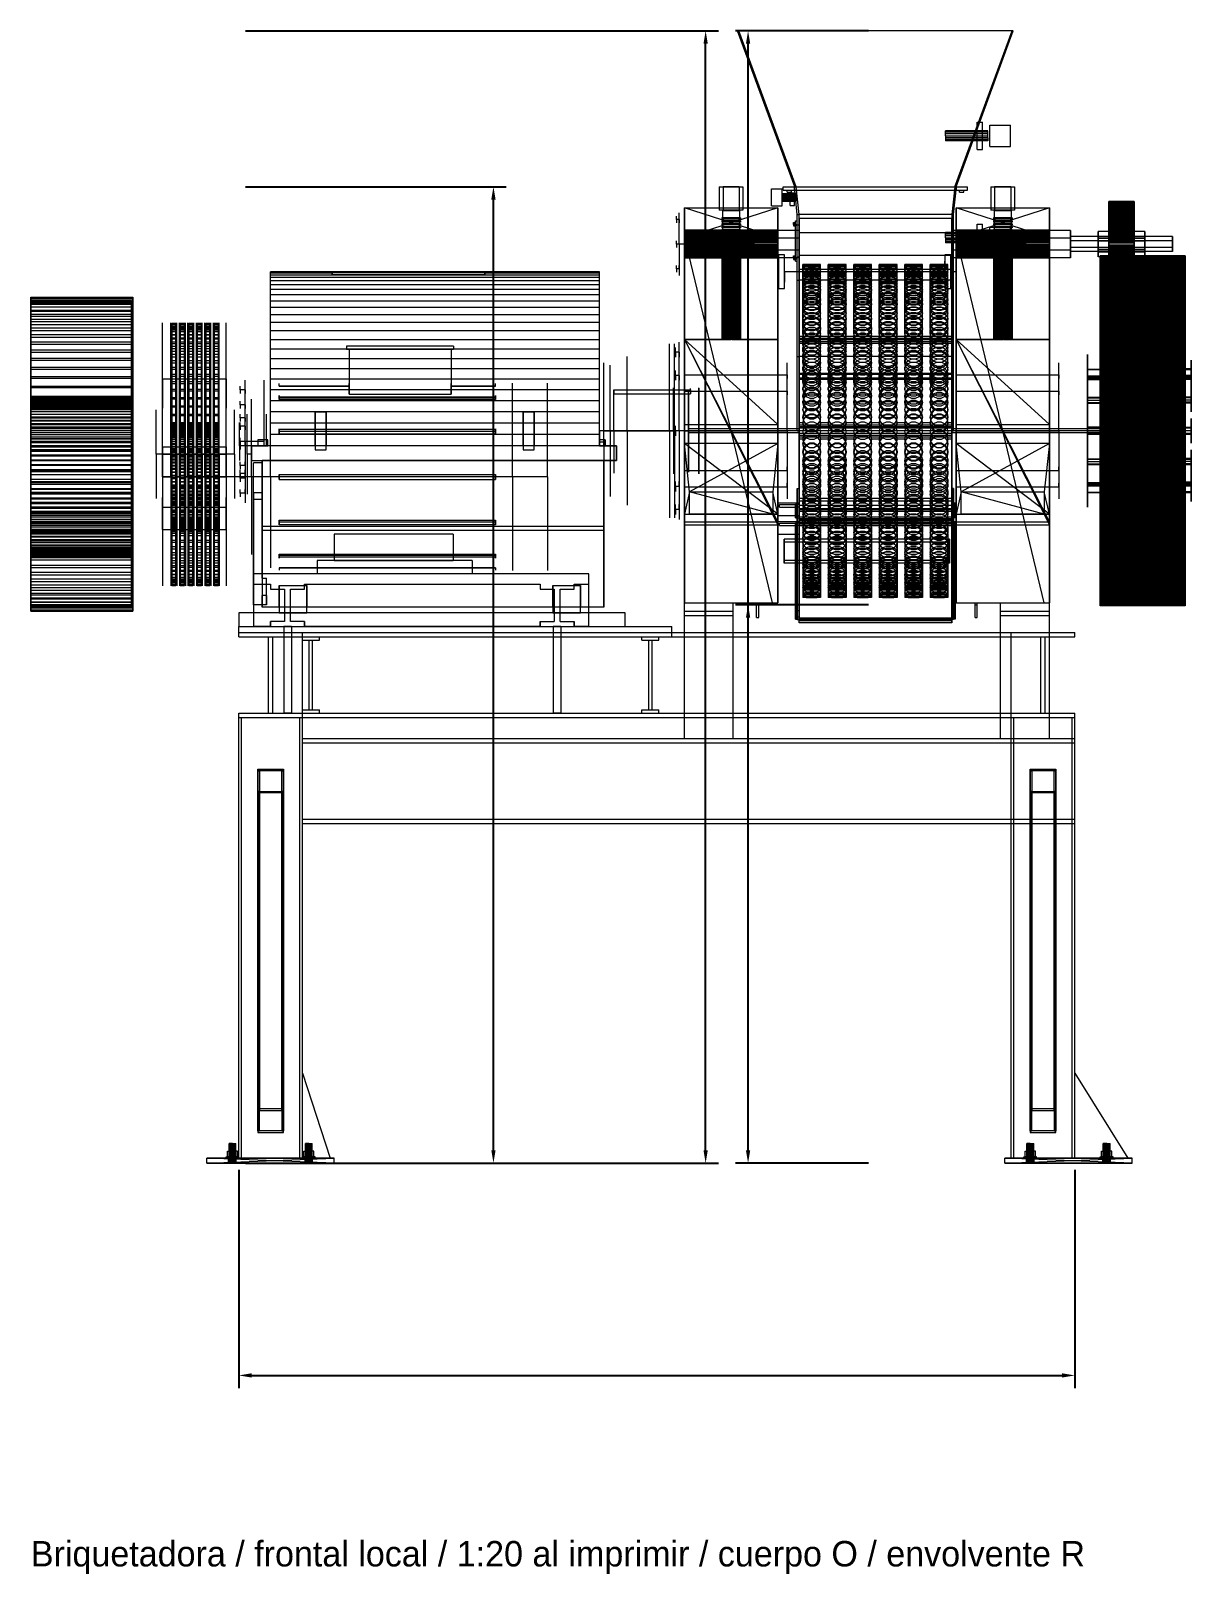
# Model space of a CAD drawing. Header units: millimetres. Extents: x -191664 to 191490, y -197311 to 10263.
# Drawn here: x 0 to 2734, y -120168 to -116533 of the extents above; entities that cross this region are included whole.
import ezdxf

# ---------------------------------------------------------------- set-up
doc = ezdxf.new("R2010")
doc.units = ezdxf.units.MM
for name, color, linetype, lineweight in [('COTAS_O', 1, 'Continuous', 0), ('COTAS_P', 1, 'Continuous', 0), ('COTAS_R', 1, 'Continuous', 0), ('DET_briquetadora_frontal', 7, 'Continuous', 0), ('R15_COTAS_TRANSPORTE_P', 1, 'Continuous', 0), ('TEXTOS', 4, 'Continuous', 0)]:
    doc.layers.add(name, color=color, linetype=linetype, lineweight=lineweight)
doc.dimstyles.new('PLANTA_20', dxfattribs={"dimtxt": 50, "dimasz": 30, "dimexe": 30, "dimexo": 16, "dimgap": 20, "dimtad": 1, "dimtih": 1, "dimtoh": 1, "dimdec": 1, "dimzin": 0, "dimdsep": 46, "dimcen": 0.09, "dimadec": 0, "dimazin": 0, "dimtfac": 1, "dimtdec": 4, "dimtofl": 0, "dimtmove": 0, "dimatfit": 3, "dimfxl": 1, "dimtolj": 1, "dimtzin": 0, "dimarcsym": 0})

msp = doc.modelspace()

# ---------------------------------------------------------------- texts
at = {"layer": 'TEXTOS'}
msp.add_text('Briquetadora / frontal local / 1:20 al imprimir / cuerpo O / envolvente R', height=60, dxfattribs=at).set_placement((0, -120150))

# ---------------------------------------------------------------- blocks, each defined once
blk = doc.blocks.new('*D82')
at = {"layer": 'COTAS_O', "color": 0, "lineweight": -2, "transparency": 16777216}
for p, q in [((490, -119216), (490, -119730)), ((2460, -119216), (2460, -119730)), ((520, -119700), (2430, -119700))]:
    blk.add_line(p, q, dxfattribs=at)
at = {"layer": 'COTAS_O', "color": 0, "transparency": 16777216}
for points in [[(520, -119695), (520, -119705), (490, -119700)], [(2430, -119695), (2430, -119705), (2460, -119700)]]:
    blk.add_solid(points, dxfattribs=at)
at = {"layer": 'Defpoints', "color": 0, "transparency": 16777216}
for p in [(490, -119200), (2460, -119200), (2460, -119700)]:
    blk.add_point(p, dxfattribs=at)
blk = doc.blocks.new('*D83')
at = {"layer": 'COTAS_O', "color": 0, "lineweight": -2, "transparency": 16777216}
for p, q in [((506, -116900), (1120, -116900)), ((1090, -119170), (1090, -116930)), ((506, -119200), (1120, -119200))]:
    blk.add_line(p, q, dxfattribs=at)
at = {"layer": 'COTAS_O', "color": 0, "transparency": 16777216}
for points in [[(1085, -116930), (1095, -116930), (1090, -116900)], [(1085, -119170), (1095, -119170), (1090, -119200)]]:
    blk.add_solid(points, dxfattribs=at)
at = {"layer": 'Defpoints', "color": 0, "transparency": 16777216}
for p in [(490, -116900), (1090, -116900), (490, -119200)]:
    blk.add_point(p, dxfattribs=at)
blk = doc.blocks.new('*D84')
at = {"layer": 'COTAS_R', "color": 0, "lineweight": -2, "transparency": 16777216}
for p, q in [((506, -116532.75), (1620, -116532.75)), ((1590, -119170), (1590, -116562.75)), ((506, -119200), (1620, -119200))]:
    blk.add_line(p, q, dxfattribs=at)
at = {"layer": 'COTAS_R', "color": 0, "transparency": 16777216}
for points in [[(1585, -116562.75), (1595, -116562.75), (1590, -116532.75)], [(1585, -119170), (1595, -119170), (1590, -119200)]]:
    blk.add_solid(points, dxfattribs=at)
at = {"layer": 'Defpoints', "color": 0, "transparency": 16777216}
for p in [(490, -116532.75), (1590, -116532.75), (490, -119200)]:
    blk.add_point(p, dxfattribs=at)
blk = doc.blocks.new('*D85')
at = {"layer": 'COTAS_P', "color": 0, "lineweight": -2, "transparency": 16777216}
for p, q in [((1974, -116532.75), (1660, -116532.75)), ((1690, -119170), (1690, -116562.75)), ((1974, -119200), (1660, -119200))]:
    blk.add_line(p, q, dxfattribs=at)
at = {"layer": 'COTAS_P', "color": 0, "transparency": 16777216}
for points in [[(1685, -116562.75), (1695, -116562.75), (1690, -116532.75)], [(1685, -119170), (1695, -119170), (1690, -119200)]]:
    blk.add_solid(points, dxfattribs=at)
at = {"layer": 'Defpoints', "color": 0, "transparency": 16777216}
for p in [(1690, -116532.75), (1990, -116532.75), (1990, -119200)]:
    blk.add_point(p, dxfattribs=at)
blk = doc.blocks.new('*D86')
at = {"layer": 'COTAS_P', "color": 0, "lineweight": -2, "transparency": 16777216}
for p, q in [((1974, -117885), (1660, -117885)), ((1690, -119170), (1690, -117915)), ((1974, -119200), (1660, -119200))]:
    blk.add_line(p, q, dxfattribs=at)
at = {"layer": 'COTAS_P', "color": 0, "transparency": 16777216}
for points in [[(1685, -117915), (1695, -117915), (1690, -117885)], [(1685, -119170), (1695, -119170), (1690, -119200)]]:
    blk.add_solid(points, dxfattribs=at)
at = {"layer": 'Defpoints', "color": 0, "transparency": 16777216}
for p in [(1690, -117885), (1990, -117885), (1990, -119200)]:
    blk.add_point(p, dxfattribs=at)
blk = doc.blocks.new('*D131')
at = {"layer": 'Defpoints', "color": 0, "transparency": 16777216}
for p in [(1100, -183968.1), (1139.8, -184162.7), (1104.6, -184212), (1304.6, -184212), (1304.6, -184212)]:
    blk.add_point(p, dxfattribs=at)
at = {"layer": 'R15_COTAS_TRANSPORTE_P', "color": 0, "lineweight": -2, "transparency": 16777216}
blk.add_arc((1304.6, -184212), 172, 140.0034, 169.9966, dxfattribs=at)
at = {"layer": 'R15_COTAS_TRANSPORTE_P', "color": 0, "transparency": 16777216}
for points in [[(1169.3, -184097.9), (1176.3, -184105), (1194, -184080.2)], [(1140.2, -184182.6), (1130.2, -184181.7), (1132.6, -184212)]]:
    blk.add_solid(points, dxfattribs=at)
blk = doc.blocks.new('*D132')
at = {"layer": 'Defpoints', "color": 0, "transparency": 16777216}
for p in [(-500, -194490), (-500, -194490), (500, -194490), (203.3, -194656.7), (439.7, -194832)]:
    blk.add_point(p, dxfattribs=at)
at = {"layer": 'R15_COTAS_TRANSPORTE_P', "color": 0, "lineweight": -2, "transparency": 16777216}
blk.add_arc((-500, -194490), 722.8, 342.3783, 357.6217, dxfattribs=at)
at = {"layer": 'R15_COTAS_TRANSPORTE_P', "color": 0, "transparency": 16777216}
for points in [[(217.2, -194519.9), (227.1, -194520.1), (222.8, -194490)], [(193.6, -194710.4), (184.1, -194707.2), (179.2, -194737.2)]]:
    blk.add_solid(points, dxfattribs=at)
blk = doc.blocks.new('*D133')
at = {"layer": 'Defpoints', "color": 0, "transparency": 16777216}
for p in [(439.7, -194148), (217.9, -194406.1), (-500, -194490), (-500, -194490), (500, -194490)]:
    blk.add_point(p, dxfattribs=at)
at = {"layer": 'R15_COTAS_TRANSPORTE_P', "color": 0, "lineweight": -2, "transparency": 16777216}
blk.add_arc((-500, -194490), 722.8, 2.3783, 17.6217, dxfattribs=at)
at = {"layer": 'R15_COTAS_TRANSPORTE_P', "color": 0, "transparency": 16777216}
for points in [[(184.1, -194272.8), (193.6, -194269.6), (179.2, -194242.8)], [(227.1, -194459.9), (217.2, -194460.1), (222.8, -194490)]]:
    blk.add_solid(points, dxfattribs=at)

# ---------------------------------------------------------------- dimensions: what is measured, and where the dimension line sits
at = {"layer": 'COTAS_O'}
for p2, distance, picture, middle in [((490, -116900), -600, '*D83', (1090, -118050)), ((2460, -119200), -500, '*D82', (1475, -119700))]:
    dim = msp.add_aligned_dim(p1=(490, -119200), p2=p2, distance=distance, text='<> O', dimstyle='PLANTA_20', dxfattribs=at)
    dim.commit()
    dim.dimension.update_dxf_attribs({"geometry": picture, "text_midpoint": middle})
at = {"layer": 'COTAS_P'}
for p2, picture, middle in [((1990, -116532.75), '*D85', (1690, -117866.375)), ((1990, -117885), '*D86', (1690, -118542.5))]:
    dim = msp.add_aligned_dim(p1=(1990, -119200), p2=p2, distance=300, text='<> P', dimstyle='PLANTA_20', dxfattribs=at)
    dim.commit()
    dim.dimension.update_dxf_attribs({"geometry": picture, "text_midpoint": middle})
at = {"layer": 'COTAS_R'}
dim = msp.add_aligned_dim(p1=(490, -119200), p2=(490, -116532.75), distance=-1100, text='<> R', dimstyle='PLANTA_20', dxfattribs=at)
dim.commit()
dim.dimension.update_dxf_attribs({"geometry": '*D84', "text_midpoint": (1590, -117866.375)})
at = {"layer": 'R15_COTAS_TRANSPORTE_P'}
for base, line1, line2, picture, middle in [((217.89, -194406.09), ((-500, -194490), (500, -194490)), ((-500, -194490), (439.69, -194147.98)), '*D133', (191490.46, -33543.69)), ((203.29, -194656.68), ((-500, -194490), (500, -194490)), ((-500, -194490), (439.69, -194832.02)), '*D132', (-191664.11, -34001.98)), ((1139.8, -184162.66), ((1304.62, -184212), (1104.62, -184212)), ((1304.62, -184212), (1100, -183968.15)), '*D131', (-166426.35, -78863.51))]:
    dim = msp.add_angular_dim_2l(base=base, line1=line1, line2=line2, dimstyle='PLANTA_20', dxfattribs=at)
    dim.commit()
    dim.dimension.update_dxf_attribs({"geometry": picture, "text_midpoint": middle})

# ---------------------------------------------------------------- linework, layer by layer
at = {"layer": 'DET_briquetadora_frontal', "color": 253, "true_color": 0xa8b8bb}
for p, q in [((1800, -116900), (1665, -116532.75)), ((1665, -116532.75), (1668, -116532.75)), ((2315, -116532.75), (1665, -116532.75)), ((1803, -116900), (1668, -116532.75)), ((2177, -116900), (2312, -116532.75)), ((2180, -116900), (2315, -116532.75)), ((2315, -116532.75), (2312, -116532.75)), ((1800, -116900), (1803, -116900)), ((1800, -116900), (2180, -116900)), ((2180, -116900), (2177, -116900))]:
    msp.add_line(p, q, dxfattribs=at)
at = {"layer": 'DET_briquetadora_frontal', "color": 252, "true_color": 0x78909c}
for p, q in [((2230, -116748), (2242, -116748)), ((2230, -116812), (2230, -116748)), ((2242, -116812), (2242, -116748)), ((2230, -116812), (2242, -116812)), ((2230, -116988), (2242, -116988)), ((2230, -117052), (2230, -116988)), ((2242, -117052), (2242, -116988)), ((2230, -117052), (2242, -117052))]:
    msp.add_line(p, q, dxfattribs=at)
at = {"layer": 'DET_briquetadora_frontal', "color": 43, "true_color": 0xdfaa46}
for p, q in [((2260, -116755), (2308, -116755)), ((2260, -116805), (2260, -116755)), ((2308, -116805), (2308, -116755)), ((2260, -116805), (2308, -116805))]:
    msp.add_line(p, q, dxfattribs=at)
at = {"layer": 'DET_briquetadora_frontal', "color": 9, "true_color": 0xb7c1c4}
for p, q in [((2155, -116768.91), (2155, -116768)), ((2255, -116768), (2155, -116768)), ((2155, -116771.51), (2155, -116768.91)), ((2255, -116768.91), (2155, -116768.91)), ((2155, -116775.41), (2155, -116771.51)), ((2255, -116771.51), (2155, -116771.51)), ((2155, -116780), (2155, -116775.41)), ((2255, -116775.41), (2155, -116775.41)), ((2155, -116780), (2155, -116784.59)), ((2155, -116780), (2255, -116780)), ((2155, -116784.59), (2155, -116788.49)), ((2255, -116784.59), (2155, -116784.59)), ((2155, -116788.49), (2155, -116791.09)), ((2255, -116788.49), (2155, -116788.49)), ((2155, -116791.09), (2155, -116792)), ((2255, -116791.09), (2155, -116791.09)), ((2255, -116792), (2155, -116792)), ((2255, -116768.91), (2255, -116768)), ((2255, -116771.51), (2255, -116768.91)), ((2255, -116775.41), (2255, -116771.51)), ((2255, -116780), (2255, -116775.41)), ((2255, -116784.59), (2255, -116780)), ((2255, -116784.59), (2255, -116788.49)), ((2255, -116788.49), (2255, -116791.09)), ((2255, -116791.09), (2255, -116792)), ((2155, -117008.91), (2155, -117008)), ((2255, -117008), (2155, -117008)), ((2155, -117011.51), (2155, -117008.91)), ((2255, -117008.91), (2155, -117008.91)), ((2155, -117015.41), (2155, -117011.51)), ((2255, -117011.51), (2155, -117011.51)), ((2155, -117020), (2155, -117015.41)), ((2255, -117015.41), (2155, -117015.41)), ((2155, -117020), (2155, -117024.59)), ((2155, -117020), (2255, -117020)), ((2255, -117008.91), (2255, -117008)), ((2255, -117011.51), (2255, -117008.91)), ((2255, -117015.41), (2255, -117011.51)), ((2255, -117020), (2255, -117015.41)), ((2255, -117024.59), (2255, -117020)), ((2155, -117024.59), (2155, -117028.49)), ((2255, -117024.59), (2155, -117024.59)), ((2155, -117028.49), (2155, -117031.09)), ((2255, -117028.49), (2155, -117028.49)), ((2155, -117031.09), (2155, -117032)), ((2255, -117031.09), (2155, -117031.09)), ((2255, -117032), (2155, -117032)), ((2255, -117024.59), (2255, -117028.49)), ((2255, -117028.49), (2255, -117031.09)), ((2255, -117031.09), (2255, -117032))]:
    msp.add_line(p, q, dxfattribs=at)
at = {"layer": 'DET_briquetadora_frontal', "color": 9, "true_color": 0xb9c3c2}
for p, q in [((1622, -116900), (1678, -116900)), ((1622, -116900), (1622, -116955)), ((1669, -116900), (1631, -116900)), ((1631, -116900), (1631, -116955)), ((1669, -116900), (1669, -116955)), ((1678, -116900), (1678, -116955)), ((2262, -116900), (2318, -116900)), ((2262, -116900), (2262, -116955)), ((2309, -116900), (2271, -116900)), ((2271, -116900), (2271, -116955)), ((2309, -116900), (2309, -116955)), ((2318, -116900), (2318, -116955)), ((2540, -116937.35), (2540, -116935.08)), ((2600, -116935.08), (2540, -116935.08)), ((2540, -116935.08), (2540, -116935.18)), ((2600, -116935.18), (2540, -116935.18)), ((2540, -116935.18), (2540, -116937.48)), ((2540, -116938.5), (2540, -116936.55)), ((2600, -116936.55), (2540, -116936.55)), ((2540, -116936.55), (2540, -116938.15)), ((2540, -116938.82), (2540, -116937.03)), ((2600, -116937.03), (2540, -116937.03)), ((2540, -116937.03), (2540, -116938.92)), ((2540, -116939.64), (2540, -116937.35)), ((2600, -116937.35), (2540, -116937.35)), ((2600, -116937.48), (2540, -116937.48)), ((2540, -116937.48), (2540, -116939.8)), ((2600, -116938.15), (2540, -116938.15)), ((2540, -116938.15), (2540, -116940.68)), ((2540, -116940.49), (2540, -116938.5)), ((2600, -116938.5), (2540, -116938.5)), ((2540, -116941.36), (2540, -116938.82)), ((2600, -116938.82), (2540, -116938.82)), ((2600, -116938.92), (2540, -116938.92)), ((2540, -116938.92), (2540, -116940.87)), ((2540, -116941.93), (2540, -116939.64)), ((2600, -116939.64), (2540, -116939.64)), ((2600, -116939.8), (2540, -116939.8)), ((2540, -116939.8), (2540, -116942.12)), ((2540, -116942.52), (2540, -116940.49)), ((2600, -116940.49), (2540, -116940.49)), ((2600, -116940.68), (2540, -116940.68)), ((2540, -116940.68), (2540, -116943.19)), ((2600, -116940.87), (2540, -116940.87)), ((2540, -116940.87), (2540, -116942.86)), ((2540, -116943.89), (2540, -116941.36)), ((2600, -116941.36), (2540, -116941.36)), ((2540, -116944.23), (2540, -116941.93)), ((2600, -116941.93), (2540, -116941.93)), ((2600, -116942.12), (2540, -116942.12)), ((2540, -116942.12), (2540, -116944.45)), ((2540, -116944.58), (2540, -116942.52)), ((2600, -116942.52), (2540, -116942.52)), ((2540, -116946.08), (2540, -116942.86)), ((2600, -116942.86), (2540, -116942.86)), ((2540, -116942.86), (2540, -116944.35)), ((2540, -116942.86), (2540, -116944.89)), ((2600, -116943.19), (2540, -116943.19)), ((2540, -116943.19), (2540, -116945.67)), ((2540, -116945.32), (2540, -116943.89)), ((2600, -116943.89), (2540, -116943.89)), ((2540, -116943.89), (2540, -116947.28)), ((2540, -116946.39), (2540, -116943.89)), ((2540, -116946.53), (2540, -116944.23)), ((2600, -116944.23), (2540, -116944.23)), ((2600, -116944.35), (2540, -116944.35)), ((2540, -116944.35), (2540, -116945.91)), ((2600, -116944.45), (2540, -116944.45)), ((2540, -116944.45), (2540, -116946.76)), ((2540, -116946.68), (2540, -116944.58)), ((2600, -116944.58), (2540, -116944.58)), ((2600, -116944.89), (2540, -116944.89)), ((2540, -116944.89), (2540, -116946.95)), ((2540, -116946.83), (2540, -116945.32)), ((2600, -116945.32), (2540, -116945.32)), ((2600, -116945.67), (2540, -116945.67)), ((2540, -116945.67), (2540, -116948.13)), ((2600, -116945.91), (2540, -116945.91)), ((2540, -116945.91), (2540, -116947.55)), ((2540, -116948.73), (2540, -116946.08)), ((2600, -116946.08), (2540, -116946.08)), ((2540, -116948.86), (2540, -116946.39)), ((2600, -116946.39), (2540, -116946.39)), ((2540, -116948.82), (2540, -116946.53)), ((2600, -116946.53), (2540, -116946.53)), ((2540, -116948.8), (2540, -116946.68)), ((2600, -116946.68), (2540, -116946.68)), ((2600, -116946.76), (2540, -116946.76)), ((2540, -116946.76), (2540, -116949.07)), ((2540, -116948.41), (2540, -116946.83)), ((2600, -116946.83), (2540, -116946.83)), ((2600, -116946.95), (2540, -116946.95)), ((2540, -116946.95), (2540, -116949.05)), ((2600, -116947.28), (2540, -116947.28)), ((2540, -116947.28), (2540, -116949.94)), ((2600, -116947.55), (2540, -116947.55)), ((2540, -116947.55), (2540, -116949.25)), ((2600, -116948.13), (2540, -116948.13)), ((2540, -116948.13), (2540, -116950.54)), ((2540, -116950.06), (2540, -116948.41)), ((2600, -116948.41), (2540, -116948.41)), ((2540, -116951.34), (2540, -116948.73)), ((2600, -116948.73), (2540, -116948.73)), ((2540, -116950.95), (2540, -116948.8)), ((2600, -116948.8), (2540, -116948.8)), ((2540, -116951.1), (2540, -116948.82)), ((2600, -116948.82), (2540, -116948.82)), ((2540, -116951.28), (2540, -116948.86)), ((2600, -116948.86), (2540, -116948.86)), ((2600, -116949.05), (2540, -116949.05)), ((2540, -116949.05), (2540, -116951.18)), ((2600, -116949.07), (2540, -116949.07)), ((2540, -116949.07), (2540, -116951.36)), ((2600, -116937.35), (2600, -116935.08)), ((2600, -116935.08), (2600, -116935.18)), ((2600, -116935.18), (2600, -116937.48)), ((2600, -116938.5), (2600, -116936.55)), ((2600, -116936.55), (2600, -116938.15)), ((2600, -116938.82), (2600, -116937.03)), ((2600, -116937.03), (2600, -116938.92)), ((2600, -116939.64), (2600, -116937.35)), ((2600, -116937.48), (2600, -116939.8)), ((2600, -116938.15), (2600, -116940.68)), ((2600, -116940.49), (2600, -116938.5)), ((2600, -116941.36), (2600, -116938.82)), ((2600, -116938.92), (2600, -116940.87)), ((2600, -116941.93), (2600, -116939.64)), ((2600, -116939.8), (2600, -116942.12)), ((2600, -116942.52), (2600, -116940.49)), ((2600, -116940.68), (2600, -116943.19)), ((2600, -116940.87), (2600, -116942.86)), ((2600, -116943.89), (2600, -116941.36)), ((2600, -116944.23), (2600, -116941.93)), ((2600, -116942.12), (2600, -116944.45)), ((2600, -116944.58), (2600, -116942.52)), ((2600, -116946.08), (2600, -116942.86)), ((2600, -116942.86), (2600, -116944.35)), ((2600, -116942.86), (2600, -116944.89)), ((2600, -116943.19), (2600, -116945.67)), ((2600, -116945.32), (2600, -116943.89)), ((2600, -116943.89), (2600, -116947.28)), ((2600, -116946.39), (2600, -116943.89)), ((2600, -116946.53), (2600, -116944.23)), ((2600, -116944.35), (2600, -116945.91)), ((2600, -116944.45), (2600, -116946.76)), ((2600, -116946.68), (2600, -116944.58)), ((2600, -116944.89), (2600, -116946.95)), ((2600, -116946.83), (2600, -116945.32)), ((2600, -116945.67), (2600, -116948.13)), ((2600, -116945.91), (2600, -116947.55)), ((2600, -116948.73), (2600, -116946.08)), ((2600, -116948.86), (2600, -116946.39)), ((2600, -116948.82), (2600, -116946.53)), ((2600, -116948.8), (2600, -116946.68)), ((2600, -116946.76), (2600, -116949.07)), ((2600, -116948.41), (2600, -116946.83)), ((2600, -116946.95), (2600, -116949.05)), ((2600, -116947.28), (2600, -116949.94)), ((2600, -116947.55), (2600, -116949.25)), ((2600, -116948.13), (2600, -116950.54)), ((2600, -116950.06), (2600, -116948.41)), ((2600, -116951.34), (2600, -116948.73)), ((2600, -116950.95), (2600, -116948.8)), ((2600, -116951.1), (2600, -116948.82)), ((2600, -116951.28), (2600, -116948.86)), ((2600, -116949.05), (2600, -116951.18)), ((2600, -116949.07), (2600, -116951.36)), ((1521, -116970.8), (1521, -116969.25)), ((1521, -116973.58), (1521, -116970.8)), ((1521, -116977.05), (1521, -116973.58)), ((1528, -116977.05), (1521, -116977.05)), ((1521, -116977.05), (1521, -116980.52)), ((1521, -116980.52), (1521, -116983.3)), ((1521, -116983.3), (1521, -116984.85)), ((1528, -116963.57), (1528, -116961.05)), ((1528, -116970.96), (1528, -116963.57)), ((1528, -116970.8), (1528, -116969.25)), ((1528, -116973.58), (1528, -116970.8)), ((1528, -116982.72), (1528, -116970.96)), ((1528, -116977.05), (1528, -116973.58)), ((1528, -116977.05), (1528, -116980.52)), ((1528, -116980.52), (1528, -116983.3)), ((1528, -116998.05), (1528, -116982.72)), ((1528, -116983.3), (1528, -116984.85)), ((1540, -117020), (1540, -116950)), ((1540, -116950), (1540, -117044.63)), ((1540, -116950), (1540, -117041.49)), ((1540, -116950), (1540, -117038.28)), ((1540, -116950), (1540, -117035.05)), ((1540, -116950), (1540, -117031.82)), ((1540, -116950), (1540, -117028.61)), ((1540, -116950), (1540, -117025.47)), ((1540, -116950), (1540, -117022.42)), ((1540, -116950), (1540, -117019.49)), ((1540, -116950), (1540, -117016.72)), ((1540, -116950), (1540, -117014.11)), ((1540, -116950), (1540, -117011.72)), ((1540, -116950), (1540, -117009.54)), ((1540, -116950), (1540, -117007.61)), ((1540, -116950), (1540, -117005.95)), ((1540, -116950), (1540, -117004.56)), ((1540, -116950), (1540, -117003.47)), ((1540, -116950), (1540, -117002.68)), ((1540, -116950), (1540, -117002.21)), ((1540, -116950), (1540, -117002.05)), ((1760, -117020), (1540, -116950)), ((1540, -116950), (1760, -116950)), ((1760, -116950), (1540, -117020)), ((1540, -116963.57), (1540, -116961.05)), ((1540, -116970.96), (1540, -116963.57)), ((1540, -116982.72), (1540, -116970.96)), ((1540, -116998.05), (1540, -116982.72)), ((1678, -116955), (1622, -116955)), ((1630.18, -116973.5), (1628, -116973.5)), ((1628, -116973.5), (1628, -116976)), ((1630.18, -116976), (1628, -116976)), ((1630.18, -116980.5), (1628, -116980.5)), ((1628, -116980.5), (1628, -116983)), ((1630.18, -116983), (1628, -116983)), ((1631.98, -116957), (1630, -116957)), ((1630, -116957), (1630, -116973.5)), ((1631.98, -116973.5), (1630, -116973.5)), ((1631.98, -116976), (1630, -116976)), ((1630, -116976), (1630, -116980.5)), ((1631.98, -116980.5), (1630, -116980.5)), ((1631.98, -116983), (1630, -116983)), ((1630, -116983), (1630, -116987.5)), ((1636.28, -116973.5), (1630.18, -116973.5)), ((1636.28, -116976), (1630.18, -116976)), ((1636.28, -116980.5), (1630.18, -116980.5)), ((1636.28, -116983), (1630.18, -116983)), ((1669, -116955), (1631, -116955)), ((1637.53, -116957), (1631.98, -116957)), ((1637.53, -116973.5), (1631.98, -116973.5)), ((1637.53, -116976), (1631.98, -116976)), ((1637.53, -116980.5), (1631.98, -116980.5)), ((1637.53, -116983), (1631.98, -116983)), ((1645.1, -116973.5), (1636.28, -116973.5)), ((1645.1, -116976), (1636.28, -116976)), ((1645.1, -116980.5), (1636.28, -116980.5)), ((1645.1, -116983), (1636.28, -116983)), ((1645.55, -116957), (1637.53, -116957)), ((1645.55, -116973.5), (1637.53, -116973.5)), ((1645.55, -116976), (1637.53, -116976)), ((1645.55, -116980.5), (1637.53, -116980.5)), ((1645.55, -116983), (1637.53, -116983)), ((1654.9, -116973.5), (1645.1, -116973.5)), ((1654.9, -116976), (1645.1, -116976)), ((1654.9, -116980.5), (1645.1, -116980.5)), ((1654.9, -116983), (1645.1, -116983)), ((1654.45, -116957), (1645.55, -116957)), ((1654.45, -116973.5), (1645.55, -116973.5)), ((1654.45, -116976), (1645.55, -116976)), ((1654.45, -116980.5), (1645.55, -116980.5)), ((1654.45, -116983), (1645.55, -116983)), ((1662.47, -116957), (1654.45, -116957)), ((1662.47, -116973.5), (1654.45, -116973.5)), ((1662.47, -116976), (1654.45, -116976)), ((1662.47, -116980.5), (1654.45, -116980.5)), ((1662.47, -116983), (1654.45, -116983)), ((1663.72, -116973.5), (1654.9, -116973.5)), ((1663.72, -116976), (1654.9, -116976)), ((1663.72, -116980.5), (1654.9, -116980.5)), ((1663.72, -116983), (1654.9, -116983)), ((1668.02, -116957), (1662.47, -116957)), ((1668.02, -116973.5), (1662.47, -116973.5)), ((1668.02, -116976), (1662.47, -116976)), ((1668.02, -116980.5), (1662.47, -116980.5)), ((1668.02, -116983), (1662.47, -116983)), ((1669.82, -116973.5), (1663.72, -116973.5)), ((1669.82, -116976), (1663.72, -116976)), ((1669.82, -116980.5), (1663.72, -116980.5)), ((1669.82, -116983), (1663.72, -116983)), ((1670, -116957), (1668.02, -116957)), ((1670, -116973.5), (1668.02, -116973.5)), ((1670, -116976), (1668.02, -116976)), ((1670, -116980.5), (1668.02, -116980.5)), ((1670, -116983), (1668.02, -116983)), ((1672, -116973.5), (1669.82, -116973.5)), ((1672, -116976), (1669.82, -116976)), ((1672, -116980.5), (1669.82, -116980.5)), ((1672, -116983), (1669.82, -116983)), ((1670, -116957), (1670, -116973.5)), ((1670, -116976), (1670, -116980.5)), ((1670, -116983), (1670, -116987.5)), ((1672, -116973.5), (1672, -116976)), ((1672, -116980.5), (1672, -116983)), ((1760, -117020), (1760, -116950)), ((1760, -116950), (1760, -117044.63)), ((1760, -116950), (1760, -117041.49)), ((1760, -116950), (1760, -117038.28)), ((1760, -116950), (1760, -117035.05)), ((1760, -116950), (1760, -117031.82)), ((1760, -116950), (1760, -117028.61)), ((1760, -116950), (1760, -117025.47)), ((1760, -116950), (1760, -117022.42)), ((1760, -116950), (1760, -117019.49)), ((1760, -116950), (1760, -117016.72)), ((1760, -116950), (1760, -117014.11)), ((1760, -116950), (1760, -117011.72)), ((1760, -116950), (1760, -117009.54)), ((1760, -116950), (1760, -117007.61)), ((1760, -116950), (1760, -117005.95)), ((1760, -116950), (1760, -117004.56)), ((1760, -116950), (1760, -117003.47)), ((1760, -116950), (1760, -117002.68)), ((1760, -116950), (1760, -117002.21)), ((1760, -116950), (1760, -117002.05)), ((2170, -116975.05), (1810, -116975.05)), ((1810, -116975.05), (1810, -116978.23)), ((1810, -116977.75), (1810, -116975.05)), ((1810, -116981.33), (1810, -116975.7)), ((1810, -116975.7), (1810, -116975.88)), ((1810, -116975.88), (1810, -116981.85)), ((1810, -116986.06), (1810, -116977.75)), ((1810, -116978.23), (1810, -116986.96)), ((1810, -116992.22), (1810, -116981.33)), ((1810, -116981.85), (1810, -116993.03)), ((2170, -116975.05), (2170, -116978.23)), ((2170, -116977.75), (2170, -116975.05)), ((2170, -116981.33), (2170, -116975.7)), ((2170, -116975.7), (2170, -116975.88)), ((2170, -116975.88), (2170, -116981.85)), ((2170, -116986.06), (2170, -116977.75)), ((2170, -116978.23), (2170, -116986.96)), ((2170, -116992.22), (2170, -116981.33)), ((2170, -116981.85), (2170, -116993.03)), ((2180, -117020), (2180, -116950)), ((2180, -116950), (2180, -117044.63)), ((2180, -116950), (2180, -117041.49)), ((2180, -116950), (2180, -117038.28)), ((2180, -116950), (2180, -117035.05)), ((2180, -116950), (2180, -117031.82)), ((2180, -116950), (2180, -117028.61)), ((2180, -116950), (2180, -117025.47)), ((2180, -116950), (2180, -117022.42)), ((2180, -116950), (2180, -117019.49)), ((2180, -116950), (2180, -117016.72)), ((2180, -116950), (2180, -117014.11)), ((2180, -116950), (2180, -117011.72)), ((2180, -116950), (2180, -117009.54)), ((2180, -116950), (2180, -117007.61)), ((2180, -116950), (2180, -117005.95)), ((2180, -116950), (2180, -117004.56)), ((2180, -116950), (2180, -117003.47)), ((2180, -116950), (2180, -117002.68)), ((2180, -116950), (2180, -117002.21)), ((2180, -116950), (2180, -117002.05)), ((2400, -117020), (2180, -116950)), ((2180, -116950), (2400, -116950)), ((2400, -116950), (2180, -117020)), ((2318, -116955), (2262, -116955)), ((2270.18, -116973.5), (2268, -116973.5)), ((2268, -116973.5), (2268, -116976)), ((2270.18, -116976), (2268, -116976)), ((2270.18, -116980.5), (2268, -116980.5)), ((2268, -116980.5), (2268, -116983)), ((2270.18, -116983), (2268, -116983)), ((2271.98, -116957), (2270, -116957)), ((2270, -116957), (2270, -116973.5)), ((2271.98, -116973.5), (2270, -116973.5)), ((2271.98, -116976), (2270, -116976)), ((2270, -116976), (2270, -116980.5)), ((2271.98, -116980.5), (2270, -116980.5)), ((2271.98, -116983), (2270, -116983)), ((2270, -116983), (2270, -116987.5)), ((2276.28, -116973.5), (2270.18, -116973.5)), ((2276.28, -116976), (2270.18, -116976)), ((2276.28, -116980.5), (2270.18, -116980.5)), ((2276.28, -116983), (2270.18, -116983)), ((2309, -116955), (2271, -116955)), ((2277.53, -116957), (2271.98, -116957)), ((2277.53, -116973.5), (2271.98, -116973.5)), ((2277.53, -116976), (2271.98, -116976)), ((2277.53, -116980.5), (2271.98, -116980.5)), ((2277.53, -116983), (2271.98, -116983)), ((2285.1, -116973.5), (2276.28, -116973.5)), ((2285.1, -116976), (2276.28, -116976)), ((2285.1, -116980.5), (2276.28, -116980.5)), ((2285.1, -116983), (2276.28, -116983)), ((2285.55, -116957), (2277.53, -116957)), ((2285.55, -116973.5), (2277.53, -116973.5)), ((2285.55, -116976), (2277.53, -116976)), ((2285.55, -116980.5), (2277.53, -116980.5)), ((2285.55, -116983), (2277.53, -116983)), ((2294.9, -116973.5), (2285.1, -116973.5)), ((2294.9, -116976), (2285.1, -116976)), ((2294.9, -116980.5), (2285.1, -116980.5)), ((2294.9, -116983), (2285.1, -116983)), ((2294.45, -116957), (2285.55, -116957)), ((2294.45, -116973.5), (2285.55, -116973.5)), ((2294.45, -116976), (2285.55, -116976)), ((2294.45, -116980.5), (2285.55, -116980.5)), ((2294.45, -116983), (2285.55, -116983)), ((2302.47, -116957), (2294.45, -116957)), ((2302.47, -116973.5), (2294.45, -116973.5)), ((2302.47, -116976), (2294.45, -116976)), ((2302.47, -116980.5), (2294.45, -116980.5)), ((2302.47, -116983), (2294.45, -116983)), ((2303.72, -116973.5), (2294.9, -116973.5)), ((2303.72, -116976), (2294.9, -116976)), ((2303.72, -116980.5), (2294.9, -116980.5)), ((2303.72, -116983), (2294.9, -116983)), ((2308.02, -116957), (2302.47, -116957)), ((2308.02, -116973.5), (2302.47, -116973.5)), ((2308.02, -116976), (2302.47, -116976)), ((2308.02, -116980.5), (2302.47, -116980.5)), ((2308.02, -116983), (2302.47, -116983)), ((2309.82, -116973.5), (2303.72, -116973.5)), ((2309.82, -116976), (2303.72, -116976)), ((2309.82, -116980.5), (2303.72, -116980.5)), ((2309.82, -116983), (2303.72, -116983)), ((2310, -116957), (2308.02, -116957)), ((2310, -116973.5), (2308.02, -116973.5)), ((2310, -116976), (2308.02, -116976)), ((2310, -116980.5), (2308.02, -116980.5)), ((2310, -116983), (2308.02, -116983)), ((2312, -116973.5), (2309.82, -116973.5)), ((2312, -116976), (2309.82, -116976)), ((2312, -116980.5), (2309.82, -116980.5)), ((2312, -116983), (2309.82, -116983)), ((2310, -116957), (2310, -116973.5)), ((2310, -116976), (2310, -116980.5)), ((2310, -116983), (2310, -116987.5)), ((2312, -116973.5), (2312, -116976)), ((2312, -116980.5), (2312, -116983)), ((2400, -117020), (2400, -116950)), ((2400, -116950), (2400, -117044.63)), ((2400, -116950), (2400, -117041.49)), ((2400, -116950), (2400, -117038.28)), ((2400, -116950), (2400, -117035.05)), ((2400, -116950), (2400, -117031.82)), ((2400, -116950), (2400, -117028.61)), ((2400, -116950), (2400, -117025.47)), ((2400, -116950), (2400, -117022.42)), ((2400, -116950), (2400, -117019.49)), ((2400, -116950), (2400, -117016.72)), ((2400, -116950), (2400, -117014.11)), ((2400, -116950), (2400, -117011.72)), ((2400, -116950), (2400, -117009.54)), ((2400, -116950), (2400, -117007.61)), ((2400, -116950), (2400, -117005.95)), ((2400, -116950), (2400, -117004.56)), ((2400, -116950), (2400, -117003.47)), ((2400, -116950), (2400, -117002.68)), ((2400, -116950), (2400, -117002.21)), ((2400, -116950), (2400, -117002.05)), ((2600, -116949.25), (2540, -116949.25)), ((2540, -116949.25), (2540, -116951.02)), ((2600, -116949.94), (2540, -116949.94)), ((2540, -116949.94), (2540, -116952.55)), ((2540, -116951.79), (2540, -116950.06)), ((2600, -116950.06), (2540, -116950.06)), ((2600, -116950.54), (2540, -116950.54)), ((2540, -116950.54), (2540, -116952.91)), ((2540, -116953.14), (2540, -116950.95)), ((2600, -116950.95), (2540, -116950.95)), ((2600, -116951.02), (2540, -116951.02)), ((2540, -116951.02), (2540, -116952.86)), ((2540, -116953.34), (2540, -116951.1)), ((2600, -116951.1), (2540, -116951.1)), ((2600, -116951.18), (2540, -116951.18)), ((2540, -116951.18), (2540, -116953.35)), ((2540, -116953.65), (2540, -116951.28)), ((2600, -116951.28), (2540, -116951.28)), ((2540, -116953.89), (2540, -116951.34)), ((2600, -116951.34), (2540, -116951.34)), ((2600, -116951.36), (2540, -116951.36)), ((2540, -116951.36), (2540, -116953.6)), ((2540, -116953.59), (2540, -116951.79)), ((2600, -116951.79), (2540, -116951.79)), ((2600, -116952.55), (2540, -116952.55)), ((2540, -116952.55), (2540, -116955.1)), ((2600, -116952.86), (2540, -116952.86)), ((2540, -116952.86), (2540, -116954.77)), ((2600, -116952.91), (2540, -116952.91)), ((2540, -116952.91), (2540, -116955.22)), ((2540, -116963.45), (2540, -116953.14)), ((2600, -116953.14), (2540, -116953.14)), ((2540, -116963.63), (2540, -116953.34)), ((2600, -116953.34), (2540, -116953.34)), ((2600, -116953.35), (2540, -116953.35)), ((2540, -116953.35), (2540, -116963.63)), ((2540, -116955.46), (2540, -116953.59)), ((2600, -116953.59), (2540, -116953.59)), ((2600, -116953.6), (2540, -116953.6)), ((2540, -116953.6), (2540, -116963.85)), ((2540, -116955.96), (2540, -116953.65)), ((2600, -116953.65), (2540, -116953.65)), ((2540, -116954.75), (2540, -116953.8)), ((2600, -116953.8), (2540, -116953.8)), ((2540, -116953.8), (2540, -116958.47)), ((2540, -116956.38), (2540, -116953.89)), ((2600, -116953.89), (2540, -116953.89)), ((2540, -116955.81), (2540, -116954.75)), ((2600, -116954.75), (2540, -116954.75)), ((2600, -116954.77), (2540, -116954.77)), ((2540, -116954.77), (2540, -116956.78)), ((2600, -116955.1), (2540, -116955.1)), ((2540, -116955.1), (2540, -116957.59)), ((2600, -116955.22), (2540, -116955.22)), ((2540, -116955.22), (2540, -116957.44)), ((2540, -116960.14), (2540, -116955.32)), ((2600, -116955.32), (2540, -116955.32)), ((2540, -116955.32), (2540, -116956.21)), ((2540, -116957.45), (2540, -116955.46)), ((2600, -116955.46), (2540, -116955.46)), ((2540, -116956.97), (2540, -116955.81)), ((2600, -116955.81), (2540, -116955.81)), ((2540, -116958.16), (2540, -116955.96)), ((2600, -116955.96), (2540, -116955.96)), ((2600, -116956.21), (2540, -116956.21)), ((2540, -116956.21), (2540, -116957.21)), ((2540, -116958.8), (2540, -116956.38)), ((2600, -116956.38), (2540, -116956.38)), ((2600, -116956.78), (2540, -116956.78)), ((2540, -116956.78), (2540, -116966.63)), ((2540, -116958.22), (2540, -116956.97)), ((2600, -116956.97), (2540, -116956.97)), ((2600, -116957.21), (2540, -116957.21)), ((2540, -116957.21), (2540, -116958.3)), ((2600, -116957.44), (2540, -116957.44)), ((2540, -116957.44), (2540, -116967.2)), ((2540, -116967.21), (2540, -116957.45)), ((2600, -116957.45), (2540, -116957.45)), ((2600, -116957.59), (2540, -116957.59)), ((2540, -116957.59), (2540, -116959.99)), ((2540, -116967.83), (2540, -116958.16)), ((2600, -116958.16), (2540, -116958.16)), ((2540, -116959.58), (2540, -116958.22)), ((2600, -116958.22), (2540, -116958.22)), ((2600, -116958.3), (2540, -116958.3)), ((2540, -116958.3), (2540, -116959.5)), ((2600, -116958.47), (2540, -116958.47)), ((2540, -116958.47), (2540, -116961.12)), ((2540, -116961.13), (2540, -116958.8)), ((2600, -116958.8), (2540, -116958.8)), ((2600, -116959.5), (2540, -116959.5)), ((2540, -116959.5), (2540, -116960.8)), ((2540, -116961.03), (2540, -116959.58)), ((2600, -116959.58), (2540, -116959.58)), ((2600, -116959.99), (2540, -116959.99)), ((2540, -116959.99), (2540, -116962.31)), ((2540, -116962.79), (2540, -116960.14)), ((2600, -116960.14), (2540, -116960.14)), ((2600, -116960.8), (2540, -116960.8)), ((2540, -116960.8), (2540, -116962.21)), ((2540, -116962.61), (2540, -116961.03)), ((2600, -116961.03), (2540, -116961.03)), ((2600, -116961.12), (2540, -116961.12)), ((2540, -116961.12), (2540, -116963.7)), ((2540, -116963.35), (2540, -116961.13)), ((2600, -116961.13), (2540, -116961.13)), ((2600, -116962.21), (2540, -116962.21)), ((2540, -116962.21), (2540, -116963.74)), ((2600, -116962.31), (2540, -116962.31)), ((2540, -116962.31), (2540, -116964.52)), ((2540, -116964.34), (2540, -116962.61)), ((2600, -116962.61), (2540, -116962.61)), ((2540, -116965.35), (2540, -116962.79)), ((2600, -116962.79), (2540, -116962.79)), ((2540, -116965.42), (2540, -116963.35)), ((2600, -116963.35), (2540, -116963.35)), ((2540, -116963.63), (2540, -116963.45)), ((2600, -116963.45), (2540, -116963.45)), ((2540, -116966.63), (2540, -116963.63)), ((2600, -116963.63), (2540, -116963.63)), ((2600, -116963.7), (2540, -116963.7)), ((2540, -116963.7), (2540, -116966.19)), ((2600, -116963.74), (2540, -116963.74)), ((2540, -116963.74), (2540, -116965.44)), ((2600, -116963.85), (2540, -116963.85)), ((2540, -116963.85), (2540, -116967.21)), ((2540, -116973.24), (2540, -116964.34)), ((2600, -116964.34), (2540, -116964.34)), ((2600, -116964.52), (2540, -116964.52)), ((2540, -116964.52), (2540, -116966.56)), ((2540, -116967.82), (2540, -116965.35)), ((2600, -116965.35), (2540, -116965.35)), ((2540, -116974.18), (2540, -116965.42)), ((2600, -116965.42), (2540, -116965.42)), ((2600, -116965.44), (2540, -116965.44)), ((2540, -116965.44), (2540, -116974.2)), ((2600, -116966.19), (2540, -116966.19)), ((2540, -116966.19), (2540, -116968.58)), ((2600, -116966.56), (2540, -116966.56)), ((2540, -116966.56), (2540, -116975.18)), ((2600, -116966.63), (2540, -116966.63)), ((2600, -116967.2), (2540, -116967.2)), ((2540, -116967.2), (2540, -116973.24)), ((2600, -116967.21), (2540, -116967.21)), ((2540, -116970.2), (2540, -116967.82)), ((2600, -116967.82), (2540, -116967.82)), ((2540, -116974.2), (2540, -116967.83)), ((2600, -116967.83), (2540, -116967.83)), ((2600, -116968.58), (2540, -116968.58)), ((2540, -116968.58), (2540, -116970.88)), ((2540, -116974.7), (2540, -116968.8)), ((2600, -116968.8), (2540, -116968.8)), ((2540, -116968.8), (2540, -116969.18)), ((2600, -116969.18), (2540, -116969.18)), ((2540, -116969.18), (2540, -116969.68)), ((2600, -116969.68), (2540, -116969.68)), ((2540, -116969.68), (2540, -116970.3)), ((2540, -116972.47), (2540, -116970.2)), ((2600, -116970.2), (2540, -116970.2)), ((2600, -116970.3), (2540, -116970.3)), ((2540, -116970.3), (2540, -116971.05)), ((2540, -116971.06), (2540, -116970.74)), ((2600, -116970.74), (2540, -116970.74)), ((2540, -116970.74), (2540, -116976.76)), ((2600, -116970.88), (2540, -116970.88)), ((2540, -116970.88), (2540, -116973.05)), ((2600, -116971.05), (2540, -116971.05)), ((2540, -116971.05), (2540, -116971.92)), ((2540, -116971.49), (2540, -116971.06)), ((2600, -116971.06), (2540, -116971.06)), ((2540, -116972.05), (2540, -116971.49)), ((2600, -116971.49), (2540, -116971.49)), ((2600, -116971.92), (2540, -116971.92)), ((2540, -116971.92), (2540, -116972.92)), ((2540, -116972.73), (2540, -116972.05)), ((2600, -116972.05), (2540, -116972.05)), ((2540, -116974.62), (2540, -116972.47)), ((2600, -116972.47), (2540, -116972.47)), ((2540, -116973.54), (2540, -116972.73)), ((2600, -116972.73), (2540, -116972.73)), ((2600, -116972.92), (2540, -116972.92)), ((2540, -116972.92), (2540, -116974.08)), ((2600, -116973.05), (2540, -116973.05)), ((2540, -116973.05), (2540, -116975.08)), ((2600, -116973.24), (2540, -116973.24)), ((2540, -116974.49), (2540, -116973.54)), ((2600, -116973.54), (2540, -116973.54)), ((2600, -116974.08), (2540, -116974.08)), ((2540, -116974.08), (2540, -116975.45)), ((2540, -116982.95), (2540, -116974.18)), ((2600, -116974.18), (2540, -116974.18)), ((2600, -116974.2), (2540, -116974.2)), ((2540, -116975.6), (2540, -116974.49)), ((2600, -116974.49), (2540, -116974.49)), ((2540, -116976.62), (2540, -116974.62)), ((2600, -116974.62), (2540, -116974.62)), ((2540, -116977.21), (2540, -116974.7)), ((2600, -116974.7), (2540, -116974.7)), ((2600, -116975.08), (2540, -116975.08)), ((2540, -116975.08), (2540, -116976.9)), ((2600, -116975.18), (2540, -116975.18)), ((2540, -116975.18), (2540, -116984.24)), ((2600, -116975.45), (2540, -116975.45)), ((2540, -116975.45), (2540, -116982.95)), ((2540, -116976.92), (2540, -116975.6)), ((2600, -116975.6), (2540, -116975.6)), ((2540, -116978.41), (2540, -116976.62)), ((2600, -116976.62), (2540, -116976.62)), ((2600, -116976.76), (2540, -116976.76)), ((2540, -116976.76), (2540, -116979.25)), ((2600, -116976.9), (2540, -116976.9)), ((2540, -116976.9), (2540, -116984.22)), ((2540, -116984.24), (2540, -116976.92)), ((2600, -116976.92), (2540, -116976.92)), ((2540, -116979.63), (2540, -116977.21)), ((2600, -116977.21), (2540, -116977.21)), ((2540, -116985.54), (2540, -116978.41)), ((2600, -116978.41), (2540, -116978.41)), ((2600, -116979.25), (2540, -116979.25)), ((2540, -116979.25), (2540, -116981.64)), ((2540, -116981.93), (2540, -116979.63)), ((2600, -116979.63), (2540, -116979.63)), ((2600, -116981.64), (2540, -116981.64)), ((2540, -116981.64), (2540, -116983.92)), ((2540, -116984.12), (2540, -116981.93)), ((2600, -116981.93), (2540, -116981.93)), ((2600, -116982.95), (2540, -116982.95)), ((2600, -116983.92), (2540, -116983.92)), ((2540, -116983.92), (2540, -116986.07)), ((2540, -116986.17), (2540, -116984.12)), ((2600, -116984.12), (2540, -116984.12)), ((2540, -116984.22), (2540, -116995.27)), ((2600, -116984.22), (2540, -116984.22)), ((2600, -116984.24), (2540, -116984.24)), ((2600, -116949.25), (2600, -116951.02)), ((2600, -116949.94), (2600, -116952.55)), ((2600, -116951.79), (2600, -116950.06)), ((2600, -116950.54), (2600, -116952.91)), ((2600, -116953.14), (2600, -116950.95)), ((2600, -116951.02), (2600, -116952.86)), ((2600, -116953.34), (2600, -116951.1)), ((2600, -116951.18), (2600, -116953.35)), ((2600, -116953.65), (2600, -116951.28)), ((2600, -116953.89), (2600, -116951.34)), ((2600, -116951.36), (2600, -116953.6)), ((2600, -116953.59), (2600, -116951.79)), ((2600, -116952.55), (2600, -116955.1)), ((2600, -116952.86), (2600, -116954.77)), ((2600, -116952.91), (2600, -116955.22)), ((2600, -116963.45), (2600, -116953.14)), ((2600, -116963.63), (2600, -116953.34)), ((2600, -116953.35), (2600, -116963.63)), ((2600, -116955.46), (2600, -116953.59)), ((2600, -116953.6), (2600, -116963.85)), ((2600, -116955.96), (2600, -116953.65)), ((2600, -116954.75), (2600, -116953.8)), ((2600, -116953.8), (2600, -116958.47)), ((2600, -116956.38), (2600, -116953.89)), ((2600, -116955.81), (2600, -116954.75)), ((2600, -116954.77), (2600, -116956.78)), ((2600, -116955.1), (2600, -116957.59)), ((2600, -116955.22), (2600, -116957.44)), ((2600, -116960.14), (2600, -116955.32)), ((2600, -116955.32), (2600, -116956.21)), ((2600, -116957.45), (2600, -116955.46)), ((2600, -116956.97), (2600, -116955.81)), ((2600, -116958.16), (2600, -116955.96)), ((2600, -116956.21), (2600, -116957.21)), ((2600, -116958.8), (2600, -116956.38)), ((2600, -116956.78), (2600, -116966.63)), ((2600, -116958.22), (2600, -116956.97)), ((2600, -116957.21), (2600, -116958.3)), ((2600, -116957.44), (2600, -116967.2)), ((2600, -116967.21), (2600, -116957.45)), ((2600, -116957.59), (2600, -116959.99)), ((2600, -116967.83), (2600, -116958.16)), ((2600, -116959.58), (2600, -116958.22)), ((2600, -116958.3), (2600, -116959.5)), ((2600, -116958.47), (2600, -116961.12)), ((2600, -116961.13), (2600, -116958.8)), ((2600, -116959.5), (2600, -116960.8)), ((2600, -116961.03), (2600, -116959.58)), ((2600, -116959.99), (2600, -116962.31)), ((2600, -116962.79), (2600, -116960.14)), ((2600, -116960.8), (2600, -116962.21)), ((2600, -116962.61), (2600, -116961.03)), ((2600, -116961.12), (2600, -116963.7)), ((2600, -116963.35), (2600, -116961.13)), ((2600, -116962.21), (2600, -116963.74)), ((2600, -116962.31), (2600, -116964.52)), ((2600, -116964.34), (2600, -116962.61)), ((2600, -116965.35), (2600, -116962.79)), ((2600, -116965.42), (2600, -116963.35)), ((2600, -116963.63), (2600, -116963.45)), ((2600, -116966.63), (2600, -116963.63)), ((2600, -116963.7), (2600, -116966.19)), ((2600, -116963.74), (2600, -116965.44)), ((2600, -116963.85), (2600, -116967.21)), ((2600, -116973.24), (2600, -116964.34)), ((2600, -116964.52), (2600, -116966.56)), ((2600, -116967.82), (2600, -116965.35)), ((2600, -116974.18), (2600, -116965.42)), ((2600, -116965.44), (2600, -116974.2)), ((2600, -116966.19), (2600, -116968.58)), ((2600, -116966.56), (2600, -116975.18)), ((2600, -116967.2), (2600, -116973.24)), ((2600, -116970.2), (2600, -116967.82)), ((2600, -116974.2), (2600, -116967.83)), ((2600, -116968.58), (2600, -116970.88)), ((2600, -116974.7), (2600, -116968.8)), ((2600, -116968.8), (2600, -116969.18)), ((2600, -116969.18), (2600, -116969.68)), ((2600, -116969.68), (2600, -116970.3)), ((2600, -116972.47), (2600, -116970.2)), ((2600, -116970.3), (2600, -116971.05)), ((2600, -116971.06), (2600, -116970.74)), ((2600, -116970.74), (2600, -116976.76)), ((2600, -116970.88), (2600, -116973.05)), ((2600, -116971.05), (2600, -116971.92)), ((2600, -116971.49), (2600, -116971.06)), ((2600, -116972.05), (2600, -116971.49)), ((2600, -116971.92), (2600, -116972.92)), ((2600, -116972.73), (2600, -116972.05)), ((2600, -116974.62), (2600, -116972.47)), ((2600, -116973.54), (2600, -116972.73)), ((2600, -116972.92), (2600, -116974.08)), ((2600, -116973.05), (2600, -116975.08)), ((2600, -116974.49), (2600, -116973.54)), ((2600, -116974.08), (2600, -116975.45)), ((2600, -116982.95), (2600, -116974.18)), ((2600, -116975.6), (2600, -116974.49)), ((2600, -116976.62), (2600, -116974.62)), ((2600, -116977.21), (2600, -116974.7)), ((2600, -116975.08), (2600, -116976.9)), ((2600, -116975.18), (2600, -116984.24)), ((2600, -116975.45), (2600, -116982.95)), ((2600, -116976.92), (2600, -116975.6)), ((2600, -116978.41), (2600, -116976.62)), ((2600, -116976.76), (2600, -116979.25)), ((2600, -116976.9), (2600, -116984.22)), ((2600, -116984.24), (2600, -116976.92)), ((2600, -116979.63), (2600, -116977.21)), ((2600, -116985.54), (2600, -116978.41)), ((2600, -116979.25), (2600, -116981.64)), ((2600, -116981.93), (2600, -116979.63)), ((2600, -116981.64), (2600, -116983.92)), ((2600, -116984.12), (2600, -116981.93)), ((2600, -116983.92), (2600, -116986.07)), ((2600, -116986.17), (2600, -116984.12)), ((2600, -116984.22), (2600, -116995.27)), ((1528, -117015.9), (1528, -116998.05)), ((1528, -117035.05), (1528, -117015.9)), ((1540, -117015.9), (1540, -116998.05)), ((1540, -117002.05), (1540, -117002.21)), ((1760, -117002.05), (1540, -117002.21)), ((1760, -117002.05), (1540, -117002.05)), ((1760, -117002.21), (1540, -117002.05)), ((1540, -117002.21), (1540, -117002.68)), ((1760, -117002.21), (1540, -117002.68)), ((1760, -117002.21), (1540, -117002.21)), ((1760, -117002.68), (1540, -117002.21)), ((1540, -117002.68), (1540, -117003.47)), ((1760, -117002.68), (1540, -117003.47)), ((1760, -117002.68), (1540, -117002.68)), ((1760, -117003.47), (1540, -117002.68)), ((1540, -117003.47), (1540, -117004.56)), ((1760, -117003.47), (1540, -117004.56)), ((1760, -117003.47), (1540, -117003.47)), ((1760, -117004.56), (1540, -117003.47)), ((1540, -117004.56), (1540, -117005.95)), ((1760, -117004.56), (1540, -117005.95)), ((1760, -117004.56), (1540, -117004.56)), ((1540, -117005.95), (1540, -117007.61)), ((1760, -117005.95), (1540, -117007.61)), ((1760, -117005.95), (1540, -117005.95)), ((1760, -117007.61), (1540, -117005.95)), ((1540, -117007.61), (1540, -117009.54)), ((1760, -117007.61), (1540, -117009.54)), ((1760, -117007.61), (1540, -117007.61)), ((1540, -117007.61), (1760, -117009.54)), ((1540, -117009.54), (1540, -117011.72)), ((1760, -117009.54), (1540, -117011.72)), ((1760, -117009.54), (1540, -117009.54)), ((1540, -117009.54), (1760, -117011.72)), ((1540, -117011.72), (1540, -117014.11)), ((1760, -117011.72), (1540, -117011.72)), ((1540, -117014.11), (1760, -117011.72)), ((1540, -117011.72), (1760, -117014.11)), ((1540, -117014.11), (1540, -117016.72)), ((1760, -117014.11), (1540, -117014.11)), ((1540, -117016.72), (1760, -117014.11)), ((1540, -117014.11), (1760, -117016.72)), ((1540, -117035.05), (1540, -117015.9)), ((1540, -117016.72), (1540, -117019.49)), ((1760, -117016.72), (1540, -117016.72)), ((1540, -117019.49), (1760, -117016.72)), ((1540, -117016.72), (1760, -117019.49)), ((1540, -117019.49), (1540, -117022.42)), ((1760, -117019.49), (1540, -117019.49)), ((1540, -117022.42), (1760, -117019.49)), ((1540, -117019.49), (1760, -117022.42)), ((1540, -117020), (1540, -117260)), ((1540, -117460), (1540, -117020)), ((1540, -117880), (1540, -117020)), ((1540, -117020), (1540, -117055.98)), ((1540, -117020), (1540, -117053.38)), ((1540, -117020), (1540, -117050.61)), ((1540, -117020), (1540, -117047.68)), ((1540, -117044.63), (1540, -117020)), ((1540, -117020), (1746.55, -117880)), ((1760, -117020), (1540, -117020)), ((1634.44, -117020), (1540, -117020)), ((1540, -117020), (1636.04, -117020)), ((1632.99, -117020), (1540, -117020)), ((1631.71, -117020), (1540, -117020)), ((1540, -117020), (1637.78, -117020)), ((1630.6, -117020), (1540, -117020)), ((1540, -117020), (1639.63, -117020)), ((1629.67, -117020), (1540, -117020)), ((1540, -117020), (1641.58, -117020)), ((1628.95, -117020), (1540, -117020)), ((1540, -117020), (1643.61, -117020)), ((1540, -117020), (1645.71, -117020)), ((1628.42, -117020), (1540, -117020)), ((1540, -117020), (1647.84, -117020)), ((1650, -117020), (1540, -117020)), ((1628.11, -117020), (1540, -117020)), ((1628, -117020), (1540, -117020)), ((1630.18, -116987.5), (1628, -116987.5)), ((1628, -116987.5), (1628, -116990)), ((1630.18, -116990), (1628, -116990)), ((1630.18, -116994.5), (1628, -116994.5)), ((1628, -116994.5), (1628, -116997)), ((1630.18, -116997), (1628, -116997)), ((1630.18, -117001.5), (1628, -117001.5)), ((1628, -117001.5), (1628, -117004)), ((1630.18, -117004), (1628, -117004)), ((1630.18, -117008.5), (1628, -117008.5)), ((1628, -117008.5), (1628, -117011)), ((1630.18, -117011), (1628, -117011)), ((1630.18, -117015.5), (1628, -117015.5)), ((1628, -117015.5), (1628, -117018)), ((1630.18, -117018), (1628, -117018)), ((1628.11, -117020), (1628, -117260)), ((1628, -117020), (1628, -117260)), ((1628.11, -117020), (1628, -117020)), ((1628, -117020), (1628.11, -117260)), ((1628.42, -117020), (1628.11, -117260)), ((1628.11, -117020), (1628.11, -117260)), ((1628.42, -117020), (1628.11, -117020)), ((1628.11, -117020), (1628.42, -117260)), ((1628.95, -117020), (1628.42, -117260)), ((1628.42, -117020), (1628.42, -117260)), ((1628.95, -117020), (1628.42, -117020)), ((1628.42, -117020), (1628.95, -117260)), ((1629.67, -117020), (1628.95, -117260)), ((1628.95, -117020), (1628.95, -117260)), ((1629.67, -117020), (1628.95, -117020)), ((1628.95, -117020), (1629.67, -117260)), ((1630.6, -117020), (1629.67, -117260)), ((1629.67, -117020), (1629.67, -117260)), ((1630.6, -117020), (1629.67, -117020)), ((1629.67, -117020), (1630.6, -117260)), ((1631.98, -116987.5), (1630, -116987.5)), ((1631.98, -116990), (1630, -116990)), ((1630, -116990), (1630, -116994.5)), ((1631.98, -116994.5), (1630, -116994.5)), ((1631.98, -116997), (1630, -116997)), ((1630, -116997), (1630, -117001.5)), ((1631.98, -117001.5), (1630, -117001.5)), ((1631.98, -117004), (1630, -117004)), ((1630, -117004), (1630, -117008.5)), ((1631.98, -117008.5), (1630, -117008.5)), ((1631.98, -117011), (1630, -117011)), ((1630, -117011), (1630, -117015.5)), ((1631.98, -117015.5), (1630, -117015.5)), ((1631.98, -117018), (1630, -117018)), ((1630, -117018), (1630, -117190)), ((1636.28, -116987.5), (1630.18, -116987.5)), ((1636.28, -116990), (1630.18, -116990)), ((1636.28, -116994.5), (1630.18, -116994.5)), ((1636.28, -116997), (1630.18, -116997)), ((1636.28, -117001.5), (1630.18, -117001.5)), ((1636.28, -117004), (1630.18, -117004)), ((1636.28, -117008.5), (1630.18, -117008.5)), ((1636.28, -117011), (1630.18, -117011)), ((1636.28, -117015.5), (1630.18, -117015.5)), ((1636.28, -117018), (1630.18, -117018)), ((1631.71, -117020), (1630.6, -117260)), ((1630.6, -117020), (1630.6, -117260)), ((1631.71, -117020), (1630.6, -117020)), ((1632.99, -117020), (1631.71, -117260)), ((1631.71, -117020), (1631.71, -117260)), ((1632.99, -117020), (1631.71, -117020)), ((1637.53, -116987.5), (1631.98, -116987.5)), ((1637.53, -116990), (1631.98, -116990)), ((1637.53, -116994.5), (1631.98, -116994.5)), ((1637.53, -116997), (1631.98, -116997)), ((1637.53, -117001.5), (1631.98, -117001.5)), ((1637.53, -117004), (1631.98, -117004)), ((1637.53, -117008.5), (1631.98, -117008.5)), ((1637.53, -117011), (1631.98, -117011)), ((1637.53, -117015.5), (1631.98, -117015.5)), ((1637.53, -117018), (1631.98, -117018)), ((1634.44, -117020), (1632.99, -117260)), ((1632.99, -117020), (1632.99, -117260)), ((1634.44, -117020), (1632.99, -117020)), ((1632.99, -117020), (1634.44, -117260)), ((1636.04, -117020), (1634.44, -117260)), ((1634.44, -117020), (1634.44, -117260)), ((1636.04, -117020), (1634.44, -117020)), ((1637.78, -117020), (1636.04, -117260)), ((1636.04, -117260), (1636.04, -117020)), ((1637.78, -117020), (1636.04, -117020)), ((1636.04, -117020), (1637.78, -117260)), ((1645.1, -116987.5), (1636.28, -116987.5)), ((1645.1, -116990), (1636.28, -116990)), ((1645.1, -116994.5), (1636.28, -116994.5)), ((1645.1, -116997), (1636.28, -116997)), ((1645.1, -117001.5), (1636.28, -117001.5)), ((1645.1, -117004), (1636.28, -117004)), ((1645.1, -117008.5), (1636.28, -117008.5)), ((1645.1, -117011), (1636.28, -117011)), ((1645.1, -117015.5), (1636.28, -117015.5)), ((1645.1, -117018), (1636.28, -117018)), ((1645.55, -116987.5), (1637.53, -116987.5)), ((1645.55, -116990), (1637.53, -116990)), ((1645.55, -116994.5), (1637.53, -116994.5)), ((1645.55, -116997), (1637.53, -116997)), ((1645.55, -117001.5), (1637.53, -117001.5)), ((1645.55, -117004), (1637.53, -117004)), ((1645.55, -117008.5), (1637.53, -117008.5)), ((1645.55, -117011), (1637.53, -117011)), ((1645.55, -117015.5), (1637.53, -117015.5)), ((1645.55, -117018), (1637.53, -117018)), ((1639.63, -117020), (1637.78, -117260)), ((1637.78, -117260), (1637.78, -117020)), ((1639.63, -117020), (1637.78, -117020)), ((1637.78, -117020), (1639.63, -117260)), ((1641.58, -117020), (1639.63, -117260)), ((1639.63, -117260), (1639.63, -117020)), ((1641.58, -117020), (1639.63, -117020)), ((1643.61, -117020), (1641.58, -117260)), ((1641.58, -117260), (1641.58, -117020)), ((1643.61, -117020), (1641.58, -117020)), ((1641.58, -117020), (1643.61, -117260)), ((1645.71, -117020), (1643.61, -117260)), ((1643.61, -117260), (1643.61, -117020)), ((1645.71, -117020), (1643.61, -117020)), ((1654.9, -116987.5), (1645.1, -116987.5)), ((1654.9, -116990), (1645.1, -116990)), ((1654.9, -116994.5), (1645.1, -116994.5)), ((1654.9, -116997), (1645.1, -116997)), ((1654.9, -117001.5), (1645.1, -117001.5)), ((1654.9, -117004), (1645.1, -117004)), ((1654.9, -117008.5), (1645.1, -117008.5)), ((1654.9, -117011), (1645.1, -117011)), ((1654.9, -117015.5), (1645.1, -117015.5)), ((1654.9, -117018), (1645.1, -117018)), ((1654.45, -116987.5), (1645.55, -116987.5)), ((1654.45, -116990), (1645.55, -116990)), ((1654.45, -116994.5), (1645.55, -116994.5)), ((1654.45, -116997), (1645.55, -116997)), ((1654.45, -117001.5), (1645.55, -117001.5)), ((1654.45, -117004), (1645.55, -117004)), ((1654.45, -117008.5), (1645.55, -117008.5)), ((1654.45, -117011), (1645.55, -117011)), ((1654.45, -117015.5), (1645.55, -117015.5)), ((1654.45, -117018), (1645.55, -117018)), ((1647.84, -117020), (1645.71, -117260)), ((1645.71, -117260), (1645.71, -117020)), ((1647.84, -117020), (1645.71, -117020)), ((1645.71, -117020), (1647.84, -117260)), ((1650, -117020), (1647.84, -117260)), ((1647.84, -117260), (1647.84, -117020)), ((1650, -117020), (1647.84, -117020)), ((1650, -117260), (1650, -117020)), ((1760, -117020), (1650, -117020)), ((1652.16, -117020), (1650, -117020)), ((1652.16, -117020), (1650, -117260)), ((1652.16, -117260), (1650, -117020)), ((1760, -117020), (1652.16, -117020)), ((1654.29, -117020), (1652.16, -117020)), ((1652.16, -117020), (1652.16, -117260)), ((1652.16, -117260), (1654.29, -117020)), ((1654.29, -117260), (1652.16, -117020)), ((1760, -117020), (1654.29, -117020)), ((1656.39, -117020), (1654.29, -117020)), ((1654.29, -117020), (1654.29, -117260)), ((1654.29, -117260), (1656.39, -117020)), ((1656.39, -117260), (1654.29, -117020)), ((1662.47, -116987.5), (1654.45, -116987.5)), ((1662.47, -116990), (1654.45, -116990)), ((1662.47, -116994.5), (1654.45, -116994.5)), ((1662.47, -116997), (1654.45, -116997)), ((1662.47, -117001.5), (1654.45, -117001.5)), ((1662.47, -117004), (1654.45, -117004)), ((1662.47, -117008.5), (1654.45, -117008.5)), ((1662.47, -117011), (1654.45, -117011)), ((1662.47, -117015.5), (1654.45, -117015.5)), ((1662.47, -117018), (1654.45, -117018)), ((1663.72, -116987.5), (1654.9, -116987.5)), ((1663.72, -116990), (1654.9, -116990)), ((1663.72, -116994.5), (1654.9, -116994.5)), ((1663.72, -116997), (1654.9, -116997)), ((1663.72, -117001.5), (1654.9, -117001.5)), ((1663.72, -117004), (1654.9, -117004)), ((1663.72, -117008.5), (1654.9, -117008.5)), ((1663.72, -117011), (1654.9, -117011)), ((1663.72, -117015.5), (1654.9, -117015.5)), ((1663.72, -117018), (1654.9, -117018)), ((1760, -117020), (1656.39, -117020)), ((1658.42, -117020), (1656.39, -117020)), ((1656.39, -117020), (1656.39, -117260)), ((1656.39, -117260), (1658.42, -117020)), ((1658.42, -117260), (1656.39, -117020)), ((1760, -117020), (1658.42, -117020)), ((1660.37, -117020), (1658.42, -117020)), ((1658.42, -117020), (1658.42, -117260)), ((1658.42, -117260), (1660.37, -117020)), ((1760, -117020), (1660.37, -117020)), ((1662.22, -117020), (1660.37, -117020)), ((1660.37, -117020), (1660.37, -117260)), ((1660.37, -117260), (1662.22, -117020)), ((1662.22, -117260), (1660.37, -117020)), ((1760, -117020), (1662.22, -117020)), ((1663.96, -117020), (1662.22, -117020)), ((1662.22, -117020), (1662.22, -117260)), ((1662.22, -117260), (1663.96, -117020)), ((1663.96, -117260), (1662.22, -117020)), ((1668.02, -116987.5), (1662.47, -116987.5)), ((1668.02, -116990), (1662.47, -116990)), ((1668.02, -116994.5), (1662.47, -116994.5)), ((1668.02, -116997), (1662.47, -116997)), ((1668.02, -117001.5), (1662.47, -117001.5)), ((1668.02, -117004), (1662.47, -117004)), ((1668.02, -117008.5), (1662.47, -117008.5)), ((1668.02, -117011), (1662.47, -117011)), ((1668.02, -117015.5), (1662.47, -117015.5)), ((1668.02, -117018), (1662.47, -117018)), ((1669.82, -116987.5), (1663.72, -116987.5)), ((1669.82, -116990), (1663.72, -116990)), ((1669.82, -116994.5), (1663.72, -116994.5)), ((1669.82, -116997), (1663.72, -116997)), ((1669.82, -117001.5), (1663.72, -117001.5)), ((1669.82, -117004), (1663.72, -117004)), ((1669.82, -117008.5), (1663.72, -117008.5)), ((1669.82, -117011), (1663.72, -117011)), ((1669.82, -117015.5), (1663.72, -117015.5)), ((1669.82, -117018), (1663.72, -117018)), ((1760, -117020), (1663.96, -117020)), ((1665.56, -117020), (1663.96, -117020)), ((1663.96, -117020), (1663.96, -117260)), ((1663.96, -117260), (1665.56, -117020)), ((1665.56, -117260), (1663.96, -117020)), ((1760, -117020), (1665.56, -117020)), ((1667.01, -117020), (1665.56, -117020)), ((1665.56, -117020), (1665.56, -117260)), ((1667.01, -117020), (1665.56, -117260)), ((1667.01, -117260), (1665.56, -117020)), ((1760, -117020), (1667.01, -117020)), ((1668.29, -117020), (1667.01, -117020)), ((1667.01, -117020), (1667.01, -117260)), ((1668.29, -117020), (1667.01, -117260)), ((1668.29, -117260), (1667.01, -117020)), ((1670, -116987.5), (1668.02, -116987.5)), ((1670, -116990), (1668.02, -116990)), ((1670, -116994.5), (1668.02, -116994.5)), ((1670, -116997), (1668.02, -116997)), ((1670, -117001.5), (1668.02, -117001.5)), ((1670, -117004), (1668.02, -117004)), ((1670, -117008.5), (1668.02, -117008.5)), ((1670, -117011), (1668.02, -117011)), ((1670, -117015.5), (1668.02, -117015.5)), ((1670, -117018), (1668.02, -117018)), ((1760, -117020), (1668.29, -117020)), ((1669.4, -117020), (1668.29, -117020)), ((1668.29, -117020), (1668.29, -117260)), ((1669.4, -117020), (1668.29, -117260)), ((1760, -117020), (1669.4, -117020)), ((1670.33, -117020), (1669.4, -117020)), ((1669.4, -117020), (1669.4, -117260)), ((1670.33, -117020), (1669.4, -117260)), ((1670.33, -117260), (1669.4, -117020)), ((1672, -116987.5), (1669.82, -116987.5)), ((1672, -116990), (1669.82, -116990)), ((1672, -116994.5), (1669.82, -116994.5)), ((1672, -116997), (1669.82, -116997)), ((1672, -117001.5), (1669.82, -117001.5)), ((1672, -117004), (1669.82, -117004)), ((1672, -117008.5), (1669.82, -117008.5)), ((1672, -117011), (1669.82, -117011)), ((1672, -117015.5), (1669.82, -117015.5)), ((1672, -117018), (1669.82, -117018)), ((1670, -116990), (1670, -116994.5)), ((1670, -116997), (1670, -117001.5)), ((1670, -117004), (1670, -117008.5)), ((1670, -117011), (1670, -117015.5)), ((1670, -117018), (1670, -117190)), ((1760, -117020), (1670.33, -117020)), ((1671.05, -117020), (1670.33, -117020)), ((1670.33, -117020), (1670.33, -117260)), ((1671.05, -117020), (1670.33, -117260)), ((1670.33, -117020), (1671.05, -117260)), ((1760, -117020), (1671.05, -117020)), ((1671.05, -117020), (1671.58, -117020)), ((1671.05, -117020), (1671.05, -117260)), ((1671.58, -117020), (1671.05, -117260)), ((1671.05, -117020), (1671.58, -117260)), ((1671.58, -117020), (1760, -117020)), ((1671.58, -117020), (1671.89, -117020)), ((1671.58, -117020), (1671.58, -117260)), ((1671.89, -117020), (1671.58, -117260)), ((1671.58, -117020), (1671.89, -117260)), ((1671.89, -117020), (1760, -117020)), ((1671.89, -117020), (1672, -117020)), ((1671.89, -117020), (1671.89, -117260)), ((1672, -117020), (1671.89, -117260)), ((1672, -116987.5), (1672, -116990)), ((1672, -116994.5), (1672, -116997)), ((1672, -117001.5), (1672, -117004)), ((1672, -117008.5), (1672, -117011)), ((1672, -117015.5), (1672, -117018)), ((1672, -117020), (1760, -117020)), ((1672, -117020), (1672, -117260)), ((1760, -117002.05), (1760, -117002.21)), ((1760, -117002.21), (1760, -117002.68)), ((1760, -117002.68), (1760, -117003.47)), ((1810, -117003.05), (1760, -117003.05)), ((1760, -117003.05), (1760, -117006.4)), ((1760, -117006.04), (1760, -117003.05)), ((1760, -117003.47), (1760, -117004.56)), ((1760, -117003.95), (1760, -117003.76)), ((1760, -117003.76), (1760, -117009.78)), ((1760, -117010.29), (1760, -117003.95)), ((1760, -117004.56), (1760, -117005.95)), ((1760, -117005.95), (1760, -117007.61)), ((1760, -117014.78), (1760, -117006.04)), ((1760, -117006.4), (1760, -117015.42)), ((1760, -117007.61), (1760, -117009.54)), ((1760, -117009.54), (1760, -117011.72)), ((1760, -117009.78), (1760, -117020.8)), ((1760, -117021.54), (1760, -117010.29)), ((1760, -117011.72), (1760, -117014.11)), ((1760, -117014.11), (1760, -117016.72)), ((1760, -117027.53), (1760, -117014.78)), ((1760, -117015.42), (1760, -117028.33)), ((1760, -117016.72), (1760, -117019.49)), ((1760, -117019.49), (1760, -117022.42)), ((1760, -117020), (1760, -117260)), ((1760, -117460), (1760, -117020)), ((1760, -117880), (1760, -117020)), ((1760, -117020), (1760, -117055.98)), ((1760, -117020), (1760, -117053.38)), ((1760, -117020), (1760, -117050.61)), ((1760, -117020), (1760, -117047.68)), ((1760, -117044.63), (1760, -117020)), ((1810, -117020.8), (1760, -117020.8)), ((1760, -117020.8), (1760, -117034.64)), ((1760, -117035.46), (1760, -117021.54)), ((1810, -116999.16), (1810, -116986.06)), ((1810, -116986.96), (1810, -117000.41)), ((1810, -117007.3), (1810, -116992.22)), ((1810, -116993.03), (1810, -117008.33)), ((1810, -117015.78), (1810, -116999.16)), ((1810, -117000.41), (1810, -117017.24)), ((1810, -117003.05), (1810, -117006.4)), ((1810, -117006.04), (1810, -117003.05)), ((1810, -117003.95), (1810, -117003.76)), ((1810, -117003.76), (1810, -117009.78)), ((1810, -117010.29), (1810, -117003.95)), ((1810, -117014.78), (1810, -117006.04)), ((1810, -117006.4), (1810, -117015.42)), ((1810, -117025.09), (1810, -117007.3)), ((2170, -117008.33), (1810, -117008.33)), ((1810, -117008.33), (1810, -117026.23)), ((1810, -117009.78), (1810, -117020.8)), ((1810, -117021.54), (1810, -117010.29)), ((1810, -117027.53), (1810, -117014.78)), ((1810, -117015.42), (1810, -117028.33)), ((1810, -117034.28), (1810, -117015.78)), ((1810, -117017.24), (1810, -117035.82)), ((1810, -117020.8), (1810, -117034.64)), ((1810, -117035.46), (1810, -117021.54)), ((2170, -116999.16), (2170, -116986.06)), ((2170, -116986.96), (2170, -117000.41)), ((2170, -117007.3), (2170, -116992.22)), ((2170, -116993.03), (2170, -117008.33)), ((2170, -117015.78), (2170, -116999.16)), ((2170, -117000.41), (2170, -117017.24)), ((2450, -117003.05), (2170, -117003.05)), ((2170, -117003.05), (2170, -117006.4)), ((2170, -117006.04), (2170, -117003.05)), ((2170, -117003.95), (2170, -117003.76)), ((2170, -117003.76), (2170, -117009.78)), ((2170, -117010.29), (2170, -117003.95)), ((2170, -117014.78), (2170, -117006.04)), ((2170, -117006.4), (2170, -117015.42)), ((2170, -117025.09), (2170, -117007.3)), ((2170, -117008.33), (2170, -117026.23)), ((2170, -117009.78), (2170, -117020.8)), ((2170, -117021.54), (2170, -117010.29)), ((2170, -117027.53), (2170, -117014.78)), ((2170, -117015.42), (2170, -117028.33)), ((2170, -117034.28), (2170, -117015.78)), ((2170, -117017.24), (2170, -117035.82)), ((2450, -117020.8), (2170, -117020.8)), ((2170, -117020.8), (2170, -117034.64)), ((2170, -117035.46), (2170, -117021.54)), ((2180, -117002.05), (2180, -117002.21)), ((2400, -117002.05), (2180, -117002.21)), ((2400, -117002.05), (2180, -117002.05)), ((2400, -117002.21), (2180, -117002.05)), ((2180, -117002.21), (2180, -117002.68)), ((2400, -117002.21), (2180, -117002.68)), ((2400, -117002.21), (2180, -117002.21)), ((2400, -117002.68), (2180, -117002.21)), ((2180, -117002.68), (2180, -117003.47)), ((2400, -117002.68), (2180, -117003.47)), ((2400, -117002.68), (2180, -117002.68)), ((2400, -117003.47), (2180, -117002.68)), ((2180, -117003.47), (2180, -117004.56)), ((2400, -117003.47), (2180, -117004.56)), ((2400, -117003.47), (2180, -117003.47)), ((2400, -117004.56), (2180, -117003.47)), ((2180, -117004.56), (2180, -117005.95)), ((2400, -117004.56), (2180, -117005.95)), ((2400, -117004.56), (2180, -117004.56)), ((2180, -117005.95), (2180, -117007.61)), ((2400, -117005.95), (2180, -117007.61)), ((2400, -117005.95), (2180, -117005.95)), ((2400, -117007.61), (2180, -117005.95)), ((2180, -117007.61), (2180, -117009.54)), ((2400, -117007.61), (2180, -117009.54)), ((2400, -117007.61), (2180, -117007.61)), ((2180, -117007.61), (2400, -117009.54)), ((2180, -117009.54), (2180, -117011.72)), ((2400, -117009.54), (2180, -117011.72)), ((2400, -117009.54), (2180, -117009.54)), ((2180, -117009.54), (2400, -117011.72)), ((2180, -117011.72), (2180, -117014.11)), ((2400, -117011.72), (2180, -117011.72)), ((2180, -117014.11), (2400, -117011.72)), ((2180, -117011.72), (2400, -117014.11)), ((2180, -117014.11), (2180, -117016.72)), ((2400, -117014.11), (2180, -117014.11)), ((2180, -117016.72), (2400, -117014.11)), ((2180, -117014.11), (2400, -117016.72)), ((2180, -117016.72), (2180, -117019.49)), ((2400, -117016.72), (2180, -117016.72)), ((2180, -117019.49), (2400, -117016.72)), ((2180, -117016.72), (2400, -117019.49)), ((2180, -117019.49), (2180, -117022.42)), ((2400, -117019.49), (2180, -117019.49)), ((2180, -117022.42), (2400, -117019.49)), ((2180, -117019.49), (2400, -117022.42)), ((2180, -117020), (2180, -117260)), ((2180, -117460), (2180, -117020)), ((2180, -117880), (2180, -117020)), ((2180, -117020), (2180, -117055.98)), ((2180, -117020), (2180, -117053.38)), ((2180, -117020), (2180, -117050.61)), ((2180, -117020), (2180, -117047.68)), ((2180, -117044.63), (2180, -117020)), ((2180, -117020), (2386.55, -117880)), ((2400, -117020), (2180, -117020)), ((2274.44, -117020), (2180, -117020)), ((2180, -117020), (2276.04, -117020)), ((2272.99, -117020), (2180, -117020)), ((2271.71, -117020), (2180, -117020)), ((2180, -117020), (2277.78, -117020)), ((2270.6, -117020), (2180, -117020)), ((2180, -117020), (2279.63, -117020)), ((2269.67, -117020), (2180, -117020)), ((2180, -117020), (2281.58, -117020)), ((2268.95, -117020), (2180, -117020)), ((2180, -117020), (2283.61, -117020)), ((2180, -117020), (2285.71, -117020)), ((2268.42, -117020), (2180, -117020)), ((2180, -117020), (2287.84, -117020)), ((2290, -117020), (2180, -117020)), ((2268.11, -117020), (2180, -117020)), ((2268, -117020), (2180, -117020)), ((2270.18, -116987.5), (2268, -116987.5)), ((2268, -116987.5), (2268, -116990)), ((2270.18, -116990), (2268, -116990)), ((2270.18, -116994.5), (2268, -116994.5)), ((2268, -116994.5), (2268, -116997)), ((2270.18, -116997), (2268, -116997)), ((2270.18, -117001.5), (2268, -117001.5)), ((2268, -117001.5), (2268, -117004)), ((2270.18, -117004), (2268, -117004)), ((2270.18, -117008.5), (2268, -117008.5)), ((2268, -117008.5), (2268, -117011)), ((2270.18, -117011), (2268, -117011)), ((2270.18, -117015.5), (2268, -117015.5)), ((2268, -117015.5), (2268, -117018)), ((2270.18, -117018), (2268, -117018)), ((2268.11, -117020), (2268, -117260)), ((2268, -117020), (2268, -117260)), ((2268.11, -117020), (2268, -117020)), ((2268, -117020), (2268.11, -117260)), ((2268.42, -117020), (2268.11, -117260)), ((2268.11, -117020), (2268.11, -117260)), ((2268.42, -117020), (2268.11, -117020)), ((2268.11, -117020), (2268.42, -117260)), ((2268.95, -117020), (2268.42, -117260)), ((2268.42, -117020), (2268.42, -117260)), ((2268.95, -117020), (2268.42, -117020)), ((2268.42, -117020), (2268.95, -117260)), ((2269.67, -117020), (2268.95, -117260)), ((2268.95, -117020), (2268.95, -117260)), ((2269.67, -117020), (2268.95, -117020)), ((2268.95, -117020), (2269.67, -117260)), ((2270.6, -117020), (2269.67, -117260)), ((2269.67, -117020), (2269.67, -117260)), ((2270.6, -117020), (2269.67, -117020)), ((2269.67, -117020), (2270.6, -117260)), ((2271.98, -116987.5), (2270, -116987.5)), ((2271.98, -116990), (2270, -116990)), ((2270, -116990), (2270, -116994.5)), ((2271.98, -116994.5), (2270, -116994.5)), ((2271.98, -116997), (2270, -116997)), ((2270, -116997), (2270, -117001.5)), ((2271.98, -117001.5), (2270, -117001.5)), ((2271.98, -117004), (2270, -117004)), ((2270, -117004), (2270, -117008.5)), ((2271.98, -117008.5), (2270, -117008.5)), ((2271.98, -117011), (2270, -117011)), ((2270, -117011), (2270, -117015.5)), ((2271.98, -117015.5), (2270, -117015.5)), ((2271.98, -117018), (2270, -117018)), ((2270, -117018), (2270, -117190)), ((2276.28, -116987.5), (2270.18, -116987.5)), ((2276.28, -116990), (2270.18, -116990)), ((2276.28, -116994.5), (2270.18, -116994.5)), ((2276.28, -116997), (2270.18, -116997)), ((2276.28, -117001.5), (2270.18, -117001.5)), ((2276.28, -117004), (2270.18, -117004)), ((2276.28, -117008.5), (2270.18, -117008.5)), ((2276.28, -117011), (2270.18, -117011)), ((2276.28, -117015.5), (2270.18, -117015.5)), ((2276.28, -117018), (2270.18, -117018)), ((2271.71, -117020), (2270.6, -117260)), ((2270.6, -117020), (2270.6, -117260)), ((2271.71, -117020), (2270.6, -117020)), ((2272.99, -117020), (2271.71, -117260)), ((2271.71, -117020), (2271.71, -117260)), ((2272.99, -117020), (2271.71, -117020)), ((2277.53, -116987.5), (2271.98, -116987.5)), ((2277.53, -116990), (2271.98, -116990)), ((2277.53, -116994.5), (2271.98, -116994.5)), ((2277.53, -116997), (2271.98, -116997)), ((2277.53, -117001.5), (2271.98, -117001.5)), ((2277.53, -117004), (2271.98, -117004)), ((2277.53, -117008.5), (2271.98, -117008.5)), ((2277.53, -117011), (2271.98, -117011)), ((2277.53, -117015.5), (2271.98, -117015.5)), ((2277.53, -117018), (2271.98, -117018)), ((2274.44, -117020), (2272.99, -117260)), ((2272.99, -117020), (2272.99, -117260)), ((2274.44, -117020), (2272.99, -117020)), ((2272.99, -117020), (2274.44, -117260)), ((2276.04, -117020), (2274.44, -117260)), ((2274.44, -117020), (2274.44, -117260)), ((2276.04, -117020), (2274.44, -117020)), ((2277.78, -117020), (2276.04, -117260)), ((2276.04, -117260), (2276.04, -117020)), ((2277.78, -117020), (2276.04, -117020)), ((2276.04, -117020), (2277.78, -117260)), ((2285.1, -116987.5), (2276.28, -116987.5)), ((2285.1, -116990), (2276.28, -116990)), ((2285.1, -116994.5), (2276.28, -116994.5)), ((2285.1, -116997), (2276.28, -116997)), ((2285.1, -117001.5), (2276.28, -117001.5)), ((2285.1, -117004), (2276.28, -117004)), ((2285.1, -117008.5), (2276.28, -117008.5)), ((2285.1, -117011), (2276.28, -117011)), ((2285.1, -117015.5), (2276.28, -117015.5)), ((2285.1, -117018), (2276.28, -117018)), ((2285.55, -116987.5), (2277.53, -116987.5)), ((2285.55, -116990), (2277.53, -116990)), ((2285.55, -116994.5), (2277.53, -116994.5)), ((2285.55, -116997), (2277.53, -116997)), ((2285.55, -117001.5), (2277.53, -117001.5)), ((2285.55, -117004), (2277.53, -117004)), ((2285.55, -117008.5), (2277.53, -117008.5)), ((2285.55, -117011), (2277.53, -117011)), ((2285.55, -117015.5), (2277.53, -117015.5)), ((2285.55, -117018), (2277.53, -117018)), ((2279.63, -117020), (2277.78, -117260)), ((2277.78, -117260), (2277.78, -117020)), ((2279.63, -117020), (2277.78, -117020)), ((2277.78, -117020), (2279.63, -117260)), ((2281.58, -117020), (2279.63, -117260)), ((2279.63, -117260), (2279.63, -117020)), ((2281.58, -117020), (2279.63, -117020)), ((2283.61, -117020), (2281.58, -117260)), ((2281.58, -117260), (2281.58, -117020)), ((2283.61, -117020), (2281.58, -117020)), ((2281.58, -117020), (2283.61, -117260)), ((2285.71, -117020), (2283.61, -117260)), ((2283.61, -117260), (2283.61, -117020)), ((2285.71, -117020), (2283.61, -117020)), ((2294.9, -116987.5), (2285.1, -116987.5)), ((2294.9, -116990), (2285.1, -116990)), ((2294.9, -116994.5), (2285.1, -116994.5)), ((2294.9, -116997), (2285.1, -116997)), ((2294.9, -117001.5), (2285.1, -117001.5)), ((2294.9, -117004), (2285.1, -117004)), ((2294.9, -117008.5), (2285.1, -117008.5)), ((2294.9, -117011), (2285.1, -117011)), ((2294.9, -117015.5), (2285.1, -117015.5)), ((2294.9, -117018), (2285.1, -117018)), ((2294.45, -116987.5), (2285.55, -116987.5)), ((2294.45, -116990), (2285.55, -116990)), ((2294.45, -116994.5), (2285.55, -116994.5)), ((2294.45, -116997), (2285.55, -116997)), ((2294.45, -117001.5), (2285.55, -117001.5)), ((2294.45, -117004), (2285.55, -117004)), ((2294.45, -117008.5), (2285.55, -117008.5)), ((2294.45, -117011), (2285.55, -117011)), ((2294.45, -117015.5), (2285.55, -117015.5)), ((2294.45, -117018), (2285.55, -117018)), ((2287.84, -117020), (2285.71, -117260)), ((2285.71, -117260), (2285.71, -117020)), ((2287.84, -117020), (2285.71, -117020)), ((2285.71, -117020), (2287.84, -117260)), ((2290, -117020), (2287.84, -117260)), ((2287.84, -117260), (2287.84, -117020)), ((2290, -117020), (2287.84, -117020)), ((2290, -117260), (2290, -117020)), ((2400, -117020), (2290, -117020)), ((2292.16, -117020), (2290, -117020)), ((2292.16, -117020), (2290, -117260)), ((2292.16, -117260), (2290, -117020)), ((2400, -117020), (2292.16, -117020)), ((2294.29, -117020), (2292.16, -117020)), ((2292.16, -117020), (2292.16, -117260)), ((2292.16, -117260), (2294.29, -117020)), ((2294.29, -117260), (2292.16, -117020)), ((2400, -117020), (2294.29, -117020)), ((2296.39, -117020), (2294.29, -117020)), ((2294.29, -117020), (2294.29, -117260)), ((2294.29, -117260), (2296.39, -117020)), ((2296.39, -117260), (2294.29, -117020)), ((2302.47, -116987.5), (2294.45, -116987.5)), ((2302.47, -116990), (2294.45, -116990)), ((2302.47, -116994.5), (2294.45, -116994.5)), ((2302.47, -116997), (2294.45, -116997)), ((2302.47, -117001.5), (2294.45, -117001.5)), ((2302.47, -117004), (2294.45, -117004)), ((2302.47, -117008.5), (2294.45, -117008.5)), ((2302.47, -117011), (2294.45, -117011)), ((2302.47, -117015.5), (2294.45, -117015.5)), ((2302.47, -117018), (2294.45, -117018)), ((2303.72, -116987.5), (2294.9, -116987.5)), ((2303.72, -116990), (2294.9, -116990)), ((2303.72, -116994.5), (2294.9, -116994.5)), ((2303.72, -116997), (2294.9, -116997)), ((2303.72, -117001.5), (2294.9, -117001.5)), ((2303.72, -117004), (2294.9, -117004)), ((2303.72, -117008.5), (2294.9, -117008.5)), ((2303.72, -117011), (2294.9, -117011)), ((2303.72, -117015.5), (2294.9, -117015.5)), ((2303.72, -117018), (2294.9, -117018)), ((2400, -117020), (2296.39, -117020)), ((2298.42, -117020), (2296.39, -117020)), ((2296.39, -117020), (2296.39, -117260)), ((2296.39, -117260), (2298.42, -117020)), ((2298.42, -117260), (2296.39, -117020)), ((2400, -117020), (2298.42, -117020)), ((2300.37, -117020), (2298.42, -117020)), ((2298.42, -117020), (2298.42, -117260)), ((2298.42, -117260), (2300.37, -117020)), ((2400, -117020), (2300.37, -117020)), ((2302.22, -117020), (2300.37, -117020)), ((2300.37, -117020), (2300.37, -117260)), ((2300.37, -117260), (2302.22, -117020)), ((2302.22, -117260), (2300.37, -117020)), ((2400, -117020), (2302.22, -117020)), ((2303.96, -117020), (2302.22, -117020)), ((2302.22, -117020), (2302.22, -117260)), ((2302.22, -117260), (2303.96, -117020)), ((2303.96, -117260), (2302.22, -117020)), ((2308.02, -116987.5), (2302.47, -116987.5)), ((2308.02, -116990), (2302.47, -116990)), ((2308.02, -116994.5), (2302.47, -116994.5)), ((2308.02, -116997), (2302.47, -116997)), ((2308.02, -117001.5), (2302.47, -117001.5)), ((2308.02, -117004), (2302.47, -117004)), ((2308.02, -117008.5), (2302.47, -117008.5)), ((2308.02, -117011), (2302.47, -117011)), ((2308.02, -117015.5), (2302.47, -117015.5)), ((2308.02, -117018), (2302.47, -117018)), ((2309.82, -116987.5), (2303.72, -116987.5)), ((2309.82, -116990), (2303.72, -116990)), ((2309.82, -116994.5), (2303.72, -116994.5)), ((2309.82, -116997), (2303.72, -116997)), ((2309.82, -117001.5), (2303.72, -117001.5)), ((2309.82, -117004), (2303.72, -117004)), ((2309.82, -117008.5), (2303.72, -117008.5)), ((2309.82, -117011), (2303.72, -117011)), ((2309.82, -117015.5), (2303.72, -117015.5)), ((2309.82, -117018), (2303.72, -117018)), ((2400, -117020), (2303.96, -117020)), ((2305.56, -117020), (2303.96, -117020)), ((2303.96, -117020), (2303.96, -117260)), ((2303.96, -117260), (2305.56, -117020)), ((2305.56, -117260), (2303.96, -117020)), ((2400, -117020), (2305.56, -117020)), ((2307.01, -117020), (2305.56, -117020)), ((2305.56, -117020), (2305.56, -117260)), ((2307.01, -117020), (2305.56, -117260)), ((2307.01, -117260), (2305.56, -117020)), ((2400, -117020), (2307.01, -117020)), ((2308.29, -117020), (2307.01, -117020)), ((2307.01, -117020), (2307.01, -117260)), ((2308.29, -117020), (2307.01, -117260)), ((2308.29, -117260), (2307.01, -117020)), ((2310, -116987.5), (2308.02, -116987.5)), ((2310, -116990), (2308.02, -116990)), ((2310, -116994.5), (2308.02, -116994.5)), ((2310, -116997), (2308.02, -116997)), ((2310, -117001.5), (2308.02, -117001.5)), ((2310, -117004), (2308.02, -117004)), ((2310, -117008.5), (2308.02, -117008.5)), ((2310, -117011), (2308.02, -117011)), ((2310, -117015.5), (2308.02, -117015.5)), ((2310, -117018), (2308.02, -117018)), ((2400, -117020), (2308.29, -117020)), ((2309.4, -117020), (2308.29, -117020)), ((2308.29, -117020), (2308.29, -117260)), ((2309.4, -117020), (2308.29, -117260)), ((2400, -117020), (2309.4, -117020)), ((2310.33, -117020), (2309.4, -117020)), ((2309.4, -117020), (2309.4, -117260)), ((2310.33, -117020), (2309.4, -117260)), ((2310.33, -117260), (2309.4, -117020)), ((2312, -116987.5), (2309.82, -116987.5)), ((2312, -116990), (2309.82, -116990)), ((2312, -116994.5), (2309.82, -116994.5)), ((2312, -116997), (2309.82, -116997)), ((2312, -117001.5), (2309.82, -117001.5)), ((2312, -117004), (2309.82, -117004)), ((2312, -117008.5), (2309.82, -117008.5)), ((2312, -117011), (2309.82, -117011)), ((2312, -117015.5), (2309.82, -117015.5)), ((2312, -117018), (2309.82, -117018)), ((2310, -116990), (2310, -116994.5)), ((2310, -116997), (2310, -117001.5)), ((2310, -117004), (2310, -117008.5)), ((2310, -117011), (2310, -117015.5)), ((2310, -117018), (2310, -117190)), ((2400, -117020), (2310.33, -117020)), ((2311.05, -117020), (2310.33, -117020)), ((2310.33, -117020), (2310.33, -117260)), ((2311.05, -117020), (2310.33, -117260)), ((2310.33, -117020), (2311.05, -117260)), ((2400, -117020), (2311.05, -117020)), ((2311.05, -117020), (2311.58, -117020)), ((2311.05, -117020), (2311.05, -117260)), ((2311.58, -117020), (2311.05, -117260)), ((2311.05, -117020), (2311.58, -117260)), ((2311.58, -117020), (2400, -117020)), ((2311.58, -117020), (2311.89, -117020)), ((2311.58, -117020), (2311.58, -117260)), ((2311.89, -117020), (2311.58, -117260)), ((2311.58, -117020), (2311.89, -117260)), ((2311.89, -117020), (2400, -117020)), ((2311.89, -117020), (2312, -117020)), ((2311.89, -117020), (2311.89, -117260)), ((2312, -117020), (2311.89, -117260)), ((2312, -116987.5), (2312, -116990)), ((2312, -116994.5), (2312, -116997)), ((2312, -117001.5), (2312, -117004)), ((2312, -117008.5), (2312, -117011)), ((2312, -117015.5), (2312, -117018)), ((2312, -117020), (2400, -117020)), ((2312, -117020), (2312, -117260)), ((2400, -117002.05), (2400, -117002.21)), ((2400, -117002.21), (2400, -117002.68)), ((2400, -117002.68), (2400, -117003.47)), ((2400, -117003.47), (2400, -117004.56)), ((2400, -117004.56), (2400, -117005.95)), ((2400, -117005.95), (2400, -117007.61)), ((2400, -117007.61), (2400, -117009.54)), ((2400, -117009.54), (2400, -117011.72)), ((2400, -117011.72), (2400, -117014.11)), ((2400, -117014.11), (2400, -117016.72)), ((2400, -117016.72), (2400, -117019.49)), ((2400, -117019.49), (2400, -117022.42)), ((2400, -117020), (2400, -117260)), ((2400, -117460), (2400, -117020)), ((2400, -117880), (2400, -117020)), ((2400, -117020), (2400, -117055.98)), ((2400, -117020), (2400, -117053.38)), ((2400, -117020), (2400, -117050.61)), ((2400, -117020), (2400, -117047.68)), ((2400, -117044.63), (2400, -117020)), ((2450, -117003.05), (2450, -117006.4)), ((2450, -117006.04), (2450, -117003.05)), ((2450, -117003.95), (2450, -117003.76)), ((2450, -117003.76), (2450, -117009.78)), ((2450, -117010.29), (2450, -117003.95)), ((2450, -117014.78), (2450, -117006.04)), ((2450, -117006.4), (2450, -117015.42)), ((2450, -117009.78), (2450, -117020.8)), ((2450, -117021.54), (2450, -117010.29)), ((2450, -117027.53), (2450, -117014.78)), ((2450, -117015.42), (2450, -117028.33)), ((2690, -117017.25), (2450, -117017.25)), ((2450, -117017.25), (2450, -117019.11)), ((2450, -117018.91), (2450, -117017.25)), ((2450, -117017.75), (2450, -117017.65)), ((2450, -117017.65), (2450, -117020.99)), ((2450, -117021.28), (2450, -117017.75)), ((2450, -117023.77), (2450, -117018.91)), ((2450, -117019.11), (2450, -117024.13)), ((2450, -117020.8), (2450, -117034.64)), ((2450, -117020.99), (2450, -117027.12)), ((2450, -117027.53), (2450, -117021.28)), ((2450, -117035.46), (2450, -117021.54)), ((2540, -117005.05), (2515, -117005.05)), ((2515, -117005.05), (2515, -117008.19)), ((2515, -117007.86), (2515, -117005.05)), ((2515, -117005.89), (2515, -117005.72)), ((2515, -117005.72), (2515, -117011.36)), ((2515, -117011.84), (2515, -117005.89)), ((2515, -117016.05), (2515, -117007.86)), ((2515, -117008.19), (2515, -117016.65)), ((2515, -117011.36), (2515, -117021.69)), ((2515, -117022.38), (2515, -117011.84)), ((2515, -117028), (2515, -117016.05)), ((2515, -117016.65), (2515, -117028.75)), ((2515, -117017.05), (2625, -117017.05)), ((2515, -117018.73), (2515, -117017.05)), ((2515, -117017.05), (2515, -117018.93)), ((2515, -117017.55), (2515, -117017.45)), ((2515, -117017.45), (2515, -117020.83)), ((2515, -117021.12), (2515, -117017.55)), ((2515, -117023.65), (2515, -117018.73)), ((2515, -117018.93), (2515, -117024.01)), ((2515, -117020.83), (2515, -117027.03)), ((2515, -117027.45), (2515, -117021.12)), ((2540, -117021.69), (2515, -117021.69)), ((2515, -117021.69), (2515, -117034.67)), ((2540, -116996.82), (2540, -116985.54)), ((2600, -116985.54), (2540, -116985.54)), ((2600, -116986.07), (2540, -116986.07)), ((2540, -116986.07), (2540, -116988.09)), ((2540, -116988.08), (2540, -116986.17)), ((2600, -116986.17), (2540, -116986.17)), ((2540, -116986.89), (2540, -116986.83)), ((2600, -116986.83), (2540, -116986.83)), ((2540, -116986.83), (2540, -116986.92)), ((2540, -116987.08), (2540, -116986.89)), ((2600, -116986.89), (2540, -116986.89)), ((2600, -116986.92), (2540, -116986.92)), ((2540, -116986.92), (2540, -116987.13)), ((2540, -116987.43), (2540, -116987.08)), ((2600, -116987.08), (2540, -116987.08)), ((2600, -116987.13), (2540, -116987.13)), ((2540, -116987.13), (2540, -116993.95)), ((2540, -116987.93), (2540, -116987.43)), ((2600, -116987.43), (2540, -116987.43)), ((2540, -116988.61), (2540, -116987.93)), ((2600, -116987.93), (2540, -116987.93)), ((2540, -116989.81), (2540, -116988.08)), ((2600, -116988.08), (2540, -116988.08)), ((2600, -116988.09), (2540, -116988.09)), ((2540, -116988.09), (2540, -116989.96)), ((2540, -116989.55), (2540, -116988.61)), ((2600, -116988.61), (2540, -116988.61)), ((2540, -116988.96), (2540, -116988.95)), ((2600, -116988.95), (2540, -116988.95)), ((2540, -116988.95), (2540, -116989.08)), ((2540, -116989.11), (2540, -116988.96)), ((2600, -116988.96), (2540, -116988.96)), ((2600, -116989.08), (2540, -116989.08)), ((2540, -116989.08), (2540, -116989.36)), ((2540, -116989.4), (2540, -116989.11)), ((2600, -116989.11), (2540, -116989.11)), ((2600, -116989.36), (2540, -116989.36)), ((2540, -116989.36), (2540, -116989.81)), ((2540, -116996.3), (2540, -116989.4)), ((2600, -116989.4), (2540, -116989.4)), ((2540, -116995.27), (2540, -116989.55)), ((2600, -116989.55), (2540, -116989.55)), ((2540, -116991.29), (2540, -116989.81)), ((2600, -116989.81), (2540, -116989.81)), ((2540, -116989.81), (2540, -116990.43)), ((2600, -116989.96), (2540, -116989.96)), ((2540, -116989.96), (2540, -116991.65)), ((2600, -116990.43), (2540, -116990.43)), ((2540, -116990.43), (2540, -116991.32)), ((2540, -116996.8), (2540, -116991.29)), ((2600, -116991.29), (2540, -116991.29)), ((2600, -116991.32), (2540, -116991.32)), ((2540, -116991.32), (2540, -116996.82)), ((2600, -116991.65), (2540, -116991.65)), ((2540, -116991.65), (2540, -116993.09)), ((2600, -116993.09), (2540, -116993.09)), ((2540, -116993.09), (2540, -116998.37)), ((2600, -116993.95), (2540, -116993.95)), ((2540, -116993.95), (2540, -116996.21)), ((2600, -116995.27), (2540, -116995.27)), ((2600, -116996.21), (2540, -116996.21)), ((2540, -116996.21), (2540, -116998.34)), ((2540, -116998.52), (2540, -116996.3)), ((2600, -116996.3), (2540, -116996.3)), ((2540, -117009.59), (2540, -116996.8)), ((2600, -116996.8), (2540, -116996.8)), ((2600, -116996.82), (2540, -116996.82)), ((2600, -116998.34), (2540, -116998.34)), ((2540, -116998.34), (2540, -117000.34)), ((2600, -116998.37), (2540, -116998.37)), ((2540, -116998.37), (2540, -117011.32)), ((2540, -117000.61), (2540, -116998.52)), ((2600, -116998.52), (2540, -116998.52)), ((2600, -117000.34), (2540, -117000.34)), ((2540, -117000.34), (2540, -117002.21)), ((2540, -117002.57), (2540, -117000.61)), ((2600, -117000.61), (2540, -117000.61)), ((2600, -117002.21), (2540, -117002.21)), ((2540, -117002.21), (2540, -117003.92)), ((2540, -117004.39), (2540, -117002.57)), ((2600, -117002.57), (2540, -117002.57)), ((2600, -117003.92), (2540, -117003.92)), ((2540, -117003.92), (2540, -117005.46)), ((2540, -117006.06), (2540, -117004.39)), ((2600, -117004.39), (2540, -117004.39)), ((2540, -117008.19), (2540, -117005.05)), ((2540, -117005.05), (2540, -117007.86)), ((2540, -117005.32), (2540, -117005.29)), ((2600, -117005.29), (2540, -117005.29)), ((2540, -117005.29), (2540, -117005.47)), ((2540, -117005.52), (2540, -117005.32)), ((2600, -117005.32), (2540, -117005.32)), ((2600, -117005.46), (2540, -117005.46)), ((2540, -117005.46), (2540, -117006.81)), ((2600, -117005.47), (2540, -117005.47)), ((2540, -117005.47), (2540, -117005.93)), ((2540, -117005.88), (2540, -117005.52)), ((2600, -117005.52), (2540, -117005.52)), ((2540, -117011.36), (2540, -117005.72)), ((2540, -117005.72), (2540, -117005.89)), ((2540, -117006.4), (2540, -117005.88)), ((2600, -117005.88), (2540, -117005.88)), ((2540, -117005.89), (2540, -117011.84)), ((2600, -117005.93), (2540, -117005.93)), ((2540, -117005.93), (2540, -117009.59)), ((2540, -117007.56), (2540, -117006.06)), ((2600, -117006.06), (2540, -117006.06)), ((2540, -117007.06), (2540, -117006.4)), ((2600, -117006.4), (2540, -117006.4)), ((2600, -117006.81), (2540, -117006.81)), ((2540, -117006.81), (2540, -117007.88)), ((2540, -117007.87), (2540, -117007.06)), ((2600, -117007.06), (2540, -117007.06)), ((2540, -117007.5), (2540, -117007.39)), ((2600, -117007.39), (2540, -117007.39)), ((2540, -117007.39), (2540, -117007.48)), ((2600, -117007.48), (2540, -117007.48)), ((2540, -117007.48), (2540, -117007.74)), ((2540, -117007.91), (2540, -117007.5)), ((2600, -117007.5), (2540, -117007.5)), ((2540, -117008.86), (2540, -117007.56)), ((2600, -117007.56), (2540, -117007.56)), ((2600, -117007.74), (2540, -117007.74)), ((2540, -117007.74), (2540, -117008.17)), ((2540, -117007.86), (2540, -117016.05)), ((2540, -117015.27), (2540, -117007.87)), ((2600, -117007.87), (2540, -117007.87)), ((2600, -117007.88), (2540, -117007.88)), ((2540, -117007.88), (2540, -117011.3)), ((2540, -117011.32), (2540, -117007.91)), ((2600, -117007.91), (2540, -117007.91)), ((2600, -117008.17), (2540, -117008.17)), ((2540, -117008.17), (2540, -117008.74)), ((2540, -117016.65), (2540, -117008.19)), ((2600, -117008.74), (2540, -117008.74)), ((2540, -117008.74), (2540, -117009.47)), ((2540, -117009.88), (2540, -117008.86)), ((2600, -117008.86), (2540, -117008.86)), ((2600, -117009.47), (2540, -117009.47)), ((2540, -117009.47), (2540, -117010.34)), ((2600, -117009.59), (2540, -117009.59)), ((2540, -117013.04), (2540, -117009.88)), ((2600, -117009.88), (2540, -117009.88)), ((2600, -117010.34), (2540, -117010.34)), ((2540, -117010.34), (2540, -117017.79)), ((2600, -117011.3), (2540, -117011.3)), ((2540, -117011.3), (2540, -117025.19)), ((2600, -117011.32), (2540, -117011.32)), ((2540, -117021.69), (2540, -117011.36)), ((2540, -117011.84), (2540, -117022.38)), ((2540, -117027.02), (2540, -117013.04)), ((2600, -117013.04), (2540, -117013.04)), ((2540, -117017.15), (2540, -117015.27)), ((2600, -117015.27), (2540, -117015.27)), ((2540, -117016.05), (2540, -117028)), ((2540, -117028.75), (2540, -117016.65)), ((2540, -117018.89), (2540, -117017.15)), ((2600, -117017.15), (2540, -117017.15)), ((2600, -117017.79), (2540, -117017.79)), ((2540, -117017.79), (2540, -117019.62)), ((2540, -117020.49), (2540, -117018.89)), ((2600, -117018.89), (2540, -117018.89)), ((2600, -117019.62), (2540, -117019.62)), ((2540, -117019.62), (2540, -117021.31)), ((2540, -117021.94), (2540, -117020.49)), ((2600, -117020.49), (2540, -117020.49)), ((2600, -117021.31), (2540, -117021.31)), ((2540, -117021.31), (2540, -117022.86)), ((2540, -117034.67), (2540, -117021.69)), ((2600, -116996.82), (2600, -116985.54)), ((2600, -116986.07), (2600, -116988.09)), ((2600, -116988.08), (2600, -116986.17)), ((2600, -116986.89), (2600, -116986.83)), ((2600, -116986.83), (2600, -116986.92)), ((2600, -116987.08), (2600, -116986.89)), ((2600, -116986.92), (2600, -116987.13)), ((2600, -116987.43), (2600, -116987.08)), ((2600, -116987.13), (2600, -116993.95)), ((2600, -116987.93), (2600, -116987.43)), ((2600, -116988.61), (2600, -116987.93)), ((2600, -116989.81), (2600, -116988.08)), ((2600, -116988.09), (2600, -116989.96)), ((2600, -116989.55), (2600, -116988.61)), ((2600, -116988.96), (2600, -116988.95)), ((2600, -116988.95), (2600, -116989.08)), ((2600, -116989.11), (2600, -116988.96)), ((2600, -116989.08), (2600, -116989.36)), ((2600, -116989.4), (2600, -116989.11)), ((2600, -116989.36), (2600, -116989.81)), ((2600, -116996.3), (2600, -116989.4)), ((2600, -116995.27), (2600, -116989.55)), ((2600, -116991.29), (2600, -116989.81)), ((2600, -116989.81), (2600, -116990.43)), ((2600, -116989.96), (2600, -116991.65)), ((2600, -116990.43), (2600, -116991.32)), ((2600, -116996.8), (2600, -116991.29)), ((2600, -116991.32), (2600, -116996.82)), ((2600, -116991.65), (2600, -116993.09)), ((2600, -116993.09), (2600, -116998.37)), ((2600, -116993.95), (2600, -116996.21)), ((2600, -116996.21), (2600, -116998.34)), ((2600, -116998.52), (2600, -116996.3)), ((2600, -117009.59), (2600, -116996.8)), ((2600, -116998.34), (2600, -117000.34)), ((2600, -116998.37), (2600, -117011.32)), ((2600, -117000.61), (2600, -116998.52)), ((2600, -117000.34), (2600, -117002.21)), ((2600, -117002.57), (2600, -117000.61)), ((2600, -117002.21), (2600, -117003.92)), ((2600, -117004.39), (2600, -117002.57)), ((2600, -117003.92), (2600, -117005.46)), ((2600, -117006.06), (2600, -117004.39)), ((2625, -117005.05), (2600, -117005.05)), ((2600, -117008.19), (2600, -117005.05)), ((2600, -117005.05), (2600, -117007.86)), ((2600, -117005.32), (2600, -117005.29)), ((2600, -117005.29), (2600, -117005.47)), ((2600, -117005.52), (2600, -117005.32)), ((2600, -117005.46), (2600, -117006.81)), ((2600, -117005.47), (2600, -117005.93)), ((2600, -117005.88), (2600, -117005.52)), ((2600, -117011.36), (2600, -117005.72)), ((2600, -117005.72), (2600, -117005.89)), ((2600, -117006.4), (2600, -117005.88)), ((2600, -117005.89), (2600, -117011.84)), ((2600, -117005.93), (2600, -117009.59)), ((2600, -117007.56), (2600, -117006.06)), ((2600, -117007.06), (2600, -117006.4)), ((2600, -117006.81), (2600, -117007.88)), ((2600, -117007.87), (2600, -117007.06)), ((2600, -117007.5), (2600, -117007.39)), ((2600, -117007.39), (2600, -117007.48)), ((2600, -117007.48), (2600, -117007.74)), ((2600, -117007.91), (2600, -117007.5)), ((2600, -117008.86), (2600, -117007.56)), ((2600, -117007.74), (2600, -117008.17)), ((2600, -117007.86), (2600, -117016.05)), ((2600, -117015.27), (2600, -117007.87)), ((2600, -117007.88), (2600, -117011.3)), ((2600, -117011.32), (2600, -117007.91)), ((2600, -117008.17), (2600, -117008.74)), ((2600, -117016.65), (2600, -117008.19)), ((2600, -117008.74), (2600, -117009.47)), ((2600, -117009.88), (2600, -117008.86)), ((2600, -117009.47), (2600, -117010.34)), ((2600, -117013.04), (2600, -117009.88)), ((2600, -117010.34), (2600, -117017.79)), ((2600, -117011.3), (2600, -117025.19)), ((2600, -117021.69), (2600, -117011.36)), ((2600, -117011.84), (2600, -117022.38)), ((2600, -117027.02), (2600, -117013.04)), ((2600, -117017.15), (2600, -117015.27)), ((2600, -117016.05), (2600, -117028)), ((2600, -117028.75), (2600, -117016.65)), ((2600, -117018.89), (2600, -117017.15)), ((2600, -117017.79), (2600, -117019.62)), ((2600, -117020.49), (2600, -117018.89)), ((2600, -117019.62), (2600, -117021.31)), ((2600, -117021.94), (2600, -117020.49)), ((2600, -117021.31), (2600, -117022.86)), ((2625, -117021.69), (2600, -117021.69)), ((2600, -117034.67), (2600, -117021.69)), ((2625, -117005.05), (2625, -117008.19)), ((2625, -117007.86), (2625, -117005.05)), ((2625, -117005.89), (2625, -117005.72)), ((2625, -117005.72), (2625, -117011.36)), ((2625, -117011.84), (2625, -117005.89)), ((2625, -117016.05), (2625, -117007.86)), ((2625, -117008.19), (2625, -117016.65)), ((2625, -117011.36), (2625, -117021.69)), ((2625, -117022.38), (2625, -117011.84)), ((2625, -117028), (2625, -117016.05)), ((2625, -117016.65), (2625, -117028.75)), ((2625, -117018.73), (2625, -117017.05)), ((2625, -117017.05), (2625, -117018.93)), ((2625, -117017.55), (2625, -117017.45)), ((2625, -117017.45), (2625, -117020.83)), ((2625, -117021.12), (2625, -117017.55)), ((2625, -117023.65), (2625, -117018.73)), ((2625, -117018.93), (2625, -117024.01)), ((2625, -117020.83), (2625, -117027.03)), ((2625, -117027.45), (2625, -117021.12)), ((2625, -117021.69), (2625, -117034.67)), ((2690, -117017.25), (2690, -117019.11)), ((2690, -117018.91), (2690, -117017.25)), ((2690, -117017.75), (2690, -117017.65)), ((2690, -117017.65), (2690, -117020.99)), ((2690, -117021.28), (2690, -117017.75)), ((2690, -117023.77), (2690, -117018.91)), ((2690, -117019.11), (2690, -117024.13)), ((2690, -117020.99), (2690, -117027.12)), ((2690, -117027.53), (2690, -117021.28)), ((1521, -117028.8), (1521, -117027.25)), ((1521, -117031.58), (1521, -117028.8)), ((1521, -117035.05), (1521, -117031.58)), ((1528, -117035.05), (1521, -117035.05)), ((1521, -117035.05), (1521, -117038.52)), ((1521, -117038.52), (1521, -117041.3)), ((1521, -117041.3), (1521, -117042.85)), ((1528, -117028.8), (1528, -117027.25)), ((1528, -117031.58), (1528, -117028.8)), ((1528, -117035.05), (1528, -117031.58)), ((1540, -117035.05), (1528, -117035.05)), ((1528, -117035.05), (1528, -117054.2)), ((1528, -117035.05), (1528, -117038.52)), ((1528, -117038.52), (1528, -117041.3)), ((1528, -117041.3), (1528, -117042.85)), ((1528, -117054.2), (1528, -117072.05)), ((1540, -117022.42), (1540, -117025.47)), ((1760, -117022.42), (1540, -117022.42)), ((1540, -117025.47), (1760, -117022.42)), ((1540, -117022.42), (1760, -117025.47)), ((1540, -117025.47), (1540, -117028.61)), ((1760, -117025.47), (1540, -117025.47)), ((1540, -117028.61), (1760, -117025.47)), ((1540, -117025.47), (1760, -117028.61)), ((1540, -117028.61), (1540, -117031.82)), ((1760, -117028.61), (1540, -117028.61)), ((1540, -117031.82), (1760, -117028.61)), ((1540, -117028.61), (1760, -117031.82)), ((1540, -117031.82), (1540, -117035.05)), ((1760, -117031.82), (1540, -117035.05)), ((1760, -117031.82), (1540, -117031.82)), ((1540, -117031.82), (1760, -117035.05)), ((1540, -117035.05), (1540, -117054.2)), ((1760, -117035.05), (1540, -117038.28)), ((1540, -117038.28), (1540, -117035.05)), ((1540, -117035.05), (1760, -117035.05)), ((1760, -117038.28), (1540, -117035.05)), ((1760, -117038.28), (1540, -117041.49)), ((1540, -117041.49), (1540, -117038.28)), ((1540, -117038.28), (1760, -117038.28)), ((1760, -117041.49), (1540, -117044.63)), ((1540, -117044.63), (1540, -117041.49)), ((1540, -117041.49), (1760, -117041.49)), ((1760, -117044.63), (1540, -117041.49)), ((1760, -117044.63), (1540, -117047.68)), ((1540, -117047.68), (1540, -117044.63)), ((1540, -117044.63), (1760, -117044.63)), ((1760, -117047.68), (1540, -117044.63)), ((1760, -117047.68), (1540, -117050.61)), ((1540, -117050.61), (1540, -117047.68)), ((1540, -117047.68), (1760, -117047.68)), ((1760, -117050.61), (1540, -117047.68)), ((1760, -117050.61), (1540, -117053.38)), ((1540, -117053.38), (1540, -117050.61)), ((1540, -117050.61), (1760, -117050.61)), ((1760, -117053.38), (1540, -117050.61)), ((1760, -117053.38), (1540, -117055.98)), ((1540, -117055.98), (1540, -117053.38)), ((1540, -117053.38), (1760, -117053.38)), ((1760, -117055.98), (1540, -117053.38)), ((1540, -117053.38), (1540, -117260)), ((1540, -117054.2), (1540, -117072.05)), ((1760, -117055.98), (1540, -117058.38)), ((1540, -117058.38), (1540, -117055.98)), ((1540, -117055.98), (1760, -117055.98)), ((1540, -117260), (1540, -117055.98)), ((1760, -117022.42), (1760, -117025.47)), ((1760, -117025.47), (1760, -117028.61)), ((1760, -117041.77), (1760, -117027.53)), ((1760, -117028.33), (1760, -117042.57)), ((1760, -117028.61), (1760, -117031.82)), ((1760, -117031.82), (1760, -117035.05)), ((1760, -117034.64), (1760, -117048.56)), ((1760, -117035.05), (1760, -117038.28)), ((1760, -117049.3), (1760, -117035.46)), ((1760, -117038.28), (1760, -117041.49)), ((1760, -117041.49), (1760, -117044.63)), ((1760, -117054.68), (1760, -117041.77)), ((1760, -117042.57), (1760, -117055.32)), ((1760, -117044.63), (1760, -117047.68)), ((1760, -117047.68), (1760, -117050.61)), ((1760, -117048.56), (1760, -117059.81)), ((1760, -117060.32), (1760, -117049.3)), ((1810, -117049.3), (1760, -117049.3)), ((1760, -117050.61), (1760, -117053.38)), ((1760, -117053.38), (1760, -117055.98)), ((1760, -117053.38), (1760, -117260)), ((1760, -117063.7), (1760, -117054.68)), ((1760, -117055.32), (1760, -117064.06)), ((1760, -117055.98), (1760, -117058.38)), ((1760, -117260), (1760, -117055.98)), ((1810, -117043.86), (1810, -117025.09)), ((1810, -117026.23), (1810, -117045.01)), ((1810, -117041.77), (1810, -117027.53)), ((1810, -117028.33), (1810, -117042.57)), ((1810, -117052.86), (1810, -117034.28)), ((1810, -117034.64), (1810, -117048.56)), ((1810, -117049.3), (1810, -117035.46)), ((1810, -117035.82), (1810, -117054.32)), ((1810, -117054.68), (1810, -117041.77)), ((1810, -117042.57), (1810, -117055.32)), ((1810, -117061.77), (1810, -117043.86)), ((1810, -117045.01), (1810, -117062.8)), ((1810, -117048.56), (1810, -117059.81)), ((1810, -117060.32), (1810, -117049.3)), ((1810, -117069.69), (1810, -117052.86)), ((1810, -117054.32), (1810, -117070.94)), ((1810, -117063.7), (1810, -117054.68)), ((1810, -117055.32), (1810, -117064.06)), ((2170, -117043.86), (2170, -117025.09)), ((2170, -117026.23), (2170, -117045.01)), ((2170, -117041.77), (2170, -117027.53)), ((2170, -117028.33), (2170, -117042.57)), ((2170, -117052.86), (2170, -117034.28)), ((2170, -117034.64), (2170, -117048.56)), ((2170, -117049.3), (2170, -117035.46)), ((2170, -117035.82), (2170, -117054.32)), ((2170, -117054.68), (2170, -117041.77)), ((2170, -117042.57), (2170, -117055.32)), ((2170, -117061.77), (2170, -117043.86)), ((2170, -117045.01), (2170, -117062.8)), ((2170, -117048.56), (2170, -117059.81)), ((2170, -117060.32), (2170, -117049.3)), ((2450, -117049.3), (2170, -117049.3)), ((2170, -117069.69), (2170, -117052.86)), ((2170, -117054.32), (2170, -117070.94)), ((2170, -117063.7), (2170, -117054.68)), ((2170, -117055.32), (2170, -117064.06)), ((2180, -117022.42), (2180, -117025.47)), ((2400, -117022.42), (2180, -117022.42)), ((2180, -117025.47), (2400, -117022.42)), ((2180, -117022.42), (2400, -117025.47)), ((2180, -117025.47), (2180, -117028.61)), ((2400, -117025.47), (2180, -117025.47)), ((2180, -117028.61), (2400, -117025.47)), ((2180, -117025.47), (2400, -117028.61)), ((2180, -117028.61), (2180, -117031.82)), ((2400, -117028.61), (2180, -117028.61)), ((2180, -117031.82), (2400, -117028.61)), ((2180, -117028.61), (2400, -117031.82)), ((2180, -117031.82), (2180, -117035.05)), ((2400, -117031.82), (2180, -117035.05)), ((2400, -117031.82), (2180, -117031.82)), ((2180, -117031.82), (2400, -117035.05)), ((2400, -117035.05), (2180, -117038.28)), ((2180, -117038.28), (2180, -117035.05)), ((2180, -117035.05), (2400, -117035.05)), ((2400, -117038.28), (2180, -117035.05)), ((2400, -117038.28), (2180, -117041.49)), ((2180, -117041.49), (2180, -117038.28)), ((2180, -117038.28), (2400, -117038.28)), ((2400, -117041.49), (2180, -117044.63)), ((2180, -117044.63), (2180, -117041.49)), ((2180, -117041.49), (2400, -117041.49)), ((2400, -117044.63), (2180, -117041.49)), ((2400, -117044.63), (2180, -117047.68)), ((2180, -117047.68), (2180, -117044.63)), ((2180, -117044.63), (2400, -117044.63)), ((2400, -117047.68), (2180, -117044.63)), ((2400, -117047.68), (2180, -117050.61)), ((2180, -117050.61), (2180, -117047.68)), ((2180, -117047.68), (2400, -117047.68)), ((2400, -117050.61), (2180, -117047.68)), ((2400, -117050.61), (2180, -117053.38)), ((2180, -117053.38), (2180, -117050.61)), ((2180, -117050.61), (2400, -117050.61)), ((2400, -117053.38), (2180, -117050.61)), ((2400, -117053.38), (2180, -117055.98)), ((2180, -117055.98), (2180, -117053.38)), ((2180, -117053.38), (2400, -117053.38)), ((2400, -117055.98), (2180, -117053.38)), ((2180, -117053.38), (2180, -117260)), ((2400, -117055.98), (2180, -117058.38)), ((2180, -117058.38), (2180, -117055.98)), ((2180, -117055.98), (2400, -117055.98)), ((2180, -117260), (2180, -117055.98)), ((2400, -117022.42), (2400, -117025.47)), ((2400, -117025.47), (2400, -117028.61)), ((2400, -117028.61), (2400, -117031.82)), ((2400, -117031.82), (2400, -117035.05)), ((2400, -117035.05), (2400, -117038.28)), ((2400, -117038.28), (2400, -117041.49)), ((2400, -117041.49), (2400, -117044.63)), ((2400, -117044.63), (2400, -117047.68)), ((2400, -117047.68), (2400, -117050.61)), ((2400, -117050.61), (2400, -117053.38)), ((2400, -117053.38), (2400, -117055.98)), ((2400, -117053.38), (2400, -117260)), ((2400, -117055.98), (2400, -117058.38)), ((2400, -117260), (2400, -117055.98)), ((2450, -117030.87), (2450, -117023.77)), ((2450, -117024.13), (2450, -117031.31)), ((2690, -117027.12), (2450, -117027.12)), ((2450, -117027.12), (2450, -117034.82)), ((2450, -117041.77), (2450, -117027.53)), ((2450, -117035.28), (2450, -117027.53)), ((2450, -117028.33), (2450, -117042.57)), ((2450, -117038.79), (2450, -117030.87)), ((2450, -117031.31), (2450, -117039.23)), ((2450, -117034.64), (2450, -117048.56)), ((2450, -117034.82), (2450, -117042.57)), ((2450, -117042.98), (2450, -117035.28)), ((2450, -117049.3), (2450, -117035.46)), ((2450, -117045.97), (2450, -117038.79)), ((2450, -117039.23), (2450, -117046.33)), ((2450, -117054.68), (2450, -117041.77)), ((2450, -117042.57), (2450, -117055.32)), ((2450, -117042.57), (2450, -117048.82)), ((2450, -117049.11), (2450, -117042.98)), ((2690, -117042.98), (2450, -117042.98)), ((2450, -117050.99), (2450, -117045.97)), ((2450, -117046.33), (2450, -117051.18)), ((2450, -117048.56), (2450, -117059.81)), ((2450, -117048.82), (2450, -117052.35)), ((2450, -117052.45), (2450, -117049.11)), ((2450, -117060.32), (2450, -117049.3)), ((2450, -117052.85), (2450, -117050.99)), ((2450, -117051.18), (2450, -117052.85)), ((2450, -117052.35), (2450, -117052.45)), ((2690, -117052.85), (2450, -117052.85)), ((2450, -117063.7), (2450, -117054.68)), ((2450, -117055.32), (2450, -117064.06)), ((2515, -117035.43), (2515, -117022.38)), ((2515, -117030.82), (2515, -117023.65)), ((2515, -117024.01), (2515, -117031.27)), ((2515, -117027.03), (2625, -117027.03)), ((2515, -117027.03), (2515, -117034.82)), ((2515, -117035.28), (2515, -117027.45)), ((2515, -117041.35), (2515, -117028)), ((2515, -117028.75), (2515, -117042.1)), ((2515, -117038.83), (2515, -117030.82)), ((2515, -117031.27), (2515, -117039.28)), ((2515, -117034.67), (2515, -117047.72)), ((2515, -117034.82), (2515, -117042.65)), ((2515, -117043.07), (2515, -117035.28)), ((2515, -117048.41), (2515, -117035.43)), ((2515, -117046.09), (2515, -117038.83)), ((2515, -117039.28), (2515, -117046.45)), ((2515, -117053.45), (2515, -117041.35)), ((2515, -117042.1), (2515, -117054.05)), ((2515, -117042.65), (2515, -117048.98)), ((2515, -117043.07), (2625, -117043.07)), ((2515, -117049.27), (2515, -117043.07)), ((2515, -117051.17), (2515, -117046.09)), ((2515, -117046.45), (2515, -117051.37)), ((2515, -117047.72), (2515, -117058.26)), ((2515, -117058.74), (2515, -117048.41)), ((2540, -117048.41), (2515, -117048.41)), ((2515, -117048.98), (2515, -117052.55)), ((2515, -117052.65), (2515, -117049.27)), ((2515, -117053.05), (2515, -117051.17)), ((2515, -117051.37), (2515, -117053.05)), ((2515, -117052.55), (2515, -117052.65)), ((2515, -117053.05), (2625, -117053.05)), ((2515, -117061.91), (2515, -117053.45)), ((2515, -117054.05), (2515, -117062.24)), ((2540, -117023.23), (2540, -117021.94)), ((2600, -117021.94), (2540, -117021.94)), ((2540, -117022.38), (2540, -117035.43)), ((2600, -117022.86), (2540, -117022.86)), ((2540, -117022.86), (2540, -117024.25)), ((2540, -117024.33), (2540, -117023.23)), ((2600, -117023.23), (2540, -117023.23)), ((2540, -117025.19), (2540, -117023.77)), ((2600, -117023.77), (2540, -117023.77)), ((2540, -117023.77), (2540, -117023.81)), ((2600, -117023.81), (2540, -117023.81)), ((2540, -117023.81), (2540, -117024.15)), ((2600, -117024.15), (2540, -117024.15)), ((2540, -117024.15), (2540, -117024.71)), ((2600, -117024.25), (2540, -117024.25)), ((2540, -117024.25), (2540, -117025.49)), ((2540, -117025.23), (2540, -117024.33)), ((2600, -117024.33), (2540, -117024.33)), ((2600, -117024.71), (2540, -117024.71)), ((2540, -117024.71), (2540, -117025.44)), ((2600, -117025.19), (2540, -117025.19)), ((2540, -117025.83), (2540, -117025.23)), ((2600, -117025.23), (2540, -117025.23)), ((2600, -117025.44), (2540, -117025.44)), ((2540, -117025.44), (2540, -117026.34)), ((2600, -117025.49), (2540, -117025.49)), ((2540, -117025.49), (2540, -117026.54)), ((2540, -117026.99), (2540, -117025.83)), ((2600, -117025.83), (2540, -117025.83)), ((2540, -117025.96), (2540, -117025.86)), ((2600, -117025.86), (2540, -117025.86)), ((2540, -117025.86), (2540, -117027.02)), ((2540, -117026.36), (2540, -117025.96)), ((2600, -117025.96), (2540, -117025.96)), ((2600, -117026.34), (2540, -117026.34)), ((2540, -117026.34), (2540, -117027.4)), ((2540, -117026.97), (2540, -117026.36)), ((2600, -117026.36), (2540, -117026.36)), ((2600, -117026.54), (2540, -117026.54)), ((2540, -117026.54), (2540, -117027.38)), ((2540, -117027.77), (2540, -117026.97)), ((2600, -117026.97), (2540, -117026.97)), ((2540, -117041.28), (2540, -117026.99)), ((2600, -117026.99), (2540, -117026.99)), ((2600, -117027.02), (2540, -117027.02)), ((2600, -117027.38), (2540, -117027.38)), ((2540, -117027.38), (2540, -117027.92)), ((2600, -117027.4), (2540, -117027.4)), ((2540, -117027.4), (2540, -117028.61)), ((2540, -117028.73), (2540, -117027.77)), ((2600, -117027.77), (2540, -117027.77)), ((2600, -117027.92), (2540, -117027.92)), ((2540, -117027.92), (2540, -117028.82)), ((2540, -117028), (2540, -117041.35)), ((2600, -117028.61), (2540, -117028.61)), ((2540, -117028.61), (2540, -117029.96)), ((2540, -117029.85), (2540, -117028.73)), ((2600, -117028.73), (2540, -117028.73)), ((2540, -117042.1), (2540, -117028.75)), ((2600, -117028.82), (2540, -117028.82)), ((2540, -117028.82), (2540, -117043.11)), ((2540, -117031.11), (2540, -117029.85)), ((2600, -117029.85), (2540, -117029.85)), ((2600, -117029.96), (2540, -117029.96)), ((2540, -117029.96), (2540, -117037.58)), ((2540, -117032.52), (2540, -117031.11)), ((2600, -117031.11), (2540, -117031.11)), ((2540, -117040.14), (2540, -117032.52)), ((2600, -117032.52), (2540, -117032.52)), ((2540, -117047.72), (2540, -117034.67)), ((2540, -117035.43), (2540, -117048.41)), ((2600, -117037.58), (2540, -117037.58)), ((2540, -117037.58), (2540, -117038.99)), ((2600, -117038.99), (2540, -117038.99)), ((2540, -117038.99), (2540, -117040.25)), ((2540, -117041.49), (2540, -117040.14)), ((2600, -117040.14), (2540, -117040.14)), ((2600, -117040.25), (2540, -117040.25)), ((2540, -117040.25), (2540, -117041.37)), ((2540, -117042.18), (2540, -117041.28)), ((2600, -117041.28), (2540, -117041.28)), ((2540, -117041.35), (2540, -117053.45)), ((2600, -117041.37), (2540, -117041.37)), ((2540, -117041.37), (2540, -117042.33)), ((2540, -117042.7), (2540, -117041.49)), ((2600, -117041.49), (2540, -117041.49)), ((2540, -117054.05), (2540, -117042.1)), ((2540, -117042.72), (2540, -117042.18)), ((2600, -117042.18), (2540, -117042.18)), ((2600, -117042.33), (2540, -117042.33)), ((2540, -117042.33), (2540, -117043.13)), ((2540, -117043.76), (2540, -117042.7)), ((2600, -117042.7), (2540, -117042.7)), ((2540, -117043.56), (2540, -117042.72)), ((2600, -117042.72), (2540, -117042.72)), ((2540, -117044.24), (2540, -117043.08)), ((2600, -117043.08), (2540, -117043.08)), ((2540, -117043.08), (2540, -117057.06)), ((2600, -117043.11), (2540, -117043.11)), ((2540, -117043.11), (2540, -117044.27)), ((2600, -117043.13), (2540, -117043.13)), ((2540, -117043.13), (2540, -117043.74)), ((2540, -117044.61), (2540, -117043.56)), ((2600, -117043.56), (2540, -117043.56)), ((2600, -117043.74), (2540, -117043.74)), ((2540, -117043.74), (2540, -117044.14)), ((2540, -117044.66), (2540, -117043.76)), ((2600, -117043.76), (2540, -117043.76)), ((2600, -117044.14), (2540, -117044.14)), ((2540, -117044.14), (2540, -117044.24)), ((2600, -117044.24), (2540, -117044.24)), ((2600, -117044.27), (2540, -117044.27)), ((2540, -117044.27), (2540, -117044.87)), ((2540, -117045.84), (2540, -117044.61)), ((2600, -117044.61), (2540, -117044.61)), ((2540, -117045.39), (2540, -117044.66)), ((2600, -117044.66), (2540, -117044.66)), ((2600, -117044.87), (2540, -117044.87)), ((2540, -117044.87), (2540, -117045.77)), ((2540, -117058.8), (2540, -117044.91)), ((2600, -117044.91), (2540, -117044.91)), ((2540, -117044.91), (2540, -117046.33)), ((2540, -117045.95), (2540, -117045.39)), ((2600, -117045.39), (2540, -117045.39)), ((2600, -117045.77), (2540, -117045.77)), ((2540, -117045.77), (2540, -117046.87)), ((2540, -117047.24), (2540, -117045.84)), ((2600, -117045.84), (2540, -117045.84)), ((2540, -117046.29), (2540, -117045.95)), ((2600, -117045.95), (2540, -117045.95)), ((2540, -117046.33), (2540, -117046.29)), ((2600, -117046.29), (2540, -117046.29)), ((2600, -117046.33), (2540, -117046.33)), ((2600, -117046.87), (2540, -117046.87)), ((2540, -117046.87), (2540, -117048.16)), ((2540, -117048.79), (2540, -117047.24)), ((2600, -117047.24), (2540, -117047.24)), ((2540, -117058.26), (2540, -117047.72)), ((2600, -117048.16), (2540, -117048.16)), ((2540, -117048.16), (2540, -117049.61)), ((2540, -117048.41), (2540, -117058.74)), ((2540, -117050.48), (2540, -117048.79)), ((2600, -117048.79), (2540, -117048.79)), ((2600, -117049.61), (2540, -117049.61)), ((2540, -117049.61), (2540, -117051.21)), ((2540, -117052.31), (2540, -117050.48)), ((2600, -117050.48), (2540, -117050.48)), ((2600, -117051.21), (2540, -117051.21)), ((2540, -117051.21), (2540, -117052.95)), ((2540, -117059.76), (2540, -117052.31)), ((2600, -117052.31), (2540, -117052.31)), ((2600, -117052.95), (2540, -117052.95)), ((2540, -117052.95), (2540, -117054.83)), ((2540, -117053.45), (2540, -117061.91)), ((2540, -117062.24), (2540, -117054.05)), ((2600, -117054.83), (2540, -117054.83)), ((2540, -117054.83), (2540, -117062.23)), ((2600, -117057.06), (2540, -117057.06)), ((2540, -117057.06), (2540, -117060.22)), ((2600, -117023.23), (2600, -117021.94)), ((2600, -117022.38), (2600, -117035.43)), ((2600, -117022.86), (2600, -117024.25)), ((2600, -117024.33), (2600, -117023.23)), ((2600, -117025.19), (2600, -117023.77)), ((2600, -117023.77), (2600, -117023.81)), ((2600, -117023.81), (2600, -117024.15)), ((2600, -117024.15), (2600, -117024.71)), ((2600, -117024.25), (2600, -117025.49)), ((2600, -117025.23), (2600, -117024.33)), ((2600, -117024.71), (2600, -117025.44)), ((2600, -117025.83), (2600, -117025.23)), ((2600, -117025.44), (2600, -117026.34)), ((2600, -117025.49), (2600, -117026.54)), ((2600, -117026.99), (2600, -117025.83)), ((2600, -117025.96), (2600, -117025.86)), ((2600, -117025.86), (2600, -117027.02)), ((2600, -117026.36), (2600, -117025.96)), ((2600, -117026.34), (2600, -117027.4)), ((2600, -117026.97), (2600, -117026.36)), ((2600, -117026.54), (2600, -117027.38)), ((2600, -117027.77), (2600, -117026.97)), ((2600, -117041.28), (2600, -117026.99)), ((2600, -117027.38), (2600, -117027.92)), ((2600, -117027.4), (2600, -117028.61)), ((2600, -117028.73), (2600, -117027.77)), ((2600, -117027.92), (2600, -117028.82)), ((2600, -117028), (2600, -117041.35)), ((2600, -117028.61), (2600, -117029.96)), ((2600, -117029.85), (2600, -117028.73)), ((2600, -117042.1), (2600, -117028.75)), ((2600, -117028.82), (2600, -117043.11)), ((2600, -117031.11), (2600, -117029.85)), ((2600, -117029.96), (2600, -117037.58)), ((2600, -117032.52), (2600, -117031.11)), ((2600, -117040.14), (2600, -117032.52)), ((2600, -117047.72), (2600, -117034.67)), ((2600, -117035.43), (2600, -117048.41)), ((2600, -117037.58), (2600, -117038.99)), ((2600, -117038.99), (2600, -117040.25)), ((2600, -117041.49), (2600, -117040.14)), ((2600, -117040.25), (2600, -117041.37)), ((2600, -117042.18), (2600, -117041.28)), ((2600, -117041.35), (2600, -117053.45)), ((2600, -117041.37), (2600, -117042.33)), ((2600, -117042.7), (2600, -117041.49)), ((2600, -117054.05), (2600, -117042.1)), ((2600, -117042.72), (2600, -117042.18)), ((2600, -117042.33), (2600, -117043.13)), ((2600, -117043.76), (2600, -117042.7)), ((2600, -117043.56), (2600, -117042.72)), ((2600, -117044.24), (2600, -117043.08)), ((2600, -117043.08), (2600, -117057.06)), ((2600, -117043.11), (2600, -117044.27)), ((2600, -117043.13), (2600, -117043.74)), ((2600, -117044.61), (2600, -117043.56)), ((2600, -117043.74), (2600, -117044.14)), ((2600, -117044.66), (2600, -117043.76)), ((2600, -117044.14), (2600, -117044.24)), ((2600, -117044.27), (2600, -117044.87)), ((2600, -117045.84), (2600, -117044.61)), ((2600, -117045.39), (2600, -117044.66)), ((2600, -117044.87), (2600, -117045.77)), ((2600, -117058.8), (2600, -117044.91)), ((2600, -117044.91), (2600, -117046.33)), ((2600, -117045.95), (2600, -117045.39)), ((2600, -117045.77), (2600, -117046.87)), ((2600, -117047.24), (2600, -117045.84)), ((2600, -117046.29), (2600, -117045.95)), ((2600, -117046.33), (2600, -117046.29)), ((2600, -117046.87), (2600, -117048.16)), ((2600, -117048.79), (2600, -117047.24)), ((2600, -117058.26), (2600, -117047.72)), ((2600, -117048.16), (2600, -117049.61)), ((2600, -117048.41), (2600, -117058.74)), ((2625, -117048.41), (2600, -117048.41)), ((2600, -117050.48), (2600, -117048.79)), ((2600, -117049.61), (2600, -117051.21)), ((2600, -117052.31), (2600, -117050.48)), ((2600, -117051.21), (2600, -117052.95)), ((2600, -117059.76), (2600, -117052.31)), ((2600, -117052.95), (2600, -117054.83)), ((2600, -117053.45), (2600, -117061.91)), ((2600, -117062.24), (2600, -117054.05)), ((2600, -117054.83), (2600, -117062.23)), ((2600, -117057.06), (2600, -117060.22)), ((2625, -117035.43), (2625, -117022.38)), ((2625, -117030.82), (2625, -117023.65)), ((2625, -117024.01), (2625, -117031.27)), ((2625, -117027.03), (2625, -117034.82)), ((2625, -117035.28), (2625, -117027.45)), ((2625, -117041.35), (2625, -117028)), ((2625, -117028.75), (2625, -117042.1)), ((2625, -117038.83), (2625, -117030.82)), ((2625, -117031.27), (2625, -117039.28)), ((2625, -117034.67), (2625, -117047.72)), ((2625, -117034.82), (2625, -117042.65)), ((2625, -117043.07), (2625, -117035.28)), ((2625, -117048.41), (2625, -117035.43)), ((2625, -117046.09), (2625, -117038.83)), ((2625, -117039.28), (2625, -117046.45)), ((2625, -117053.45), (2625, -117041.35)), ((2625, -117042.1), (2625, -117054.05)), ((2625, -117042.65), (2625, -117048.98)), ((2625, -117049.27), (2625, -117043.07)), ((2625, -117051.17), (2625, -117046.09)), ((2625, -117046.45), (2625, -117051.37)), ((2625, -117047.72), (2625, -117058.26)), ((2625, -117058.74), (2625, -117048.41)), ((2625, -117048.98), (2625, -117052.55)), ((2625, -117052.65), (2625, -117049.27)), ((2625, -117053.05), (2625, -117051.17)), ((2625, -117051.37), (2625, -117053.05)), ((2625, -117052.55), (2625, -117052.65)), ((2625, -117061.91), (2625, -117053.45)), ((2625, -117054.05), (2625, -117062.24)), ((2690, -117030.87), (2690, -117023.77)), ((2690, -117024.13), (2690, -117031.31)), ((2690, -117027.12), (2690, -117034.82)), ((2690, -117035.28), (2690, -117027.53)), ((2690, -117038.79), (2690, -117030.87)), ((2690, -117031.31), (2690, -117039.23)), ((2690, -117034.82), (2690, -117042.57)), ((2690, -117042.98), (2690, -117035.28)), ((2690, -117045.97), (2690, -117038.79)), ((2690, -117039.23), (2690, -117046.33)), ((2690, -117042.57), (2690, -117048.82)), ((2690, -117049.11), (2690, -117042.98)), ((2690, -117050.99), (2690, -117045.97)), ((2690, -117046.33), (2690, -117051.18)), ((2690, -117048.82), (2690, -117052.35)), ((2690, -117052.45), (2690, -117049.11)), ((2690, -117052.85), (2690, -117050.99)), ((2690, -117051.18), (2690, -117052.85)), ((2690, -117052.35), (2690, -117052.45)), ((1521, -117086.8), (1521, -117085.25)), ((1521, -117089.58), (1521, -117086.8)), ((1521, -117093.05), (1521, -117089.58)), ((1528, -117093.05), (1521, -117093.05)), ((1521, -117093.05), (1521, -117096.52)), ((1528, -117072.05), (1528, -117087.38)), ((1528, -117086.8), (1528, -117085.25)), ((1528, -117089.58), (1528, -117086.8)), ((1528, -117087.38), (1528, -117099.14)), ((1528, -117093.05), (1528, -117089.58)), ((1528, -117093.05), (1528, -117096.52)), ((1760, -117058.38), (1540, -117058.38)), ((1760, -117058.38), (1540, -117060.56)), ((1540, -117060.56), (1540, -117058.38)), ((1760, -117060.56), (1540, -117058.38)), ((1540, -117058.38), (1540, -117260)), ((1760, -117060.56), (1540, -117060.56)), ((1760, -117060.56), (1540, -117062.49)), ((1540, -117062.49), (1540, -117060.56)), ((1760, -117062.49), (1540, -117060.56)), ((1540, -117060.56), (1540, -117260)), ((1760, -117062.49), (1540, -117062.49)), ((1760, -117062.49), (1540, -117064.15)), ((1540, -117064.15), (1540, -117062.49)), ((1760, -117064.15), (1540, -117062.49)), ((1540, -117062.49), (1540, -117260)), ((1760, -117064.15), (1540, -117064.15)), ((1760, -117064.15), (1540, -117065.54)), ((1540, -117065.54), (1540, -117064.15)), ((1760, -117065.54), (1540, -117064.15)), ((1540, -117064.15), (1540, -117260)), ((1760, -117065.54), (1540, -117065.54)), ((1760, -117065.54), (1540, -117066.63)), ((1540, -117066.63), (1540, -117065.54)), ((1760, -117066.63), (1540, -117065.54)), ((1540, -117065.54), (1540, -117260)), ((1760, -117066.63), (1540, -117066.63)), ((1760, -117066.63), (1540, -117067.42)), ((1540, -117067.42), (1540, -117066.63)), ((1760, -117067.42), (1540, -117066.63)), ((1540, -117066.63), (1540, -117260)), ((1760, -117067.42), (1540, -117067.42)), ((1760, -117067.42), (1540, -117067.89)), ((1540, -117067.89), (1540, -117067.42)), ((1760, -117067.89), (1540, -117067.42)), ((1540, -117067.42), (1540, -117260)), ((1760, -117067.89), (1540, -117067.89)), ((1760, -117067.89), (1540, -117068.05)), ((1540, -117068.05), (1540, -117067.89)), ((1760, -117068.05), (1540, -117067.89)), ((1540, -117067.89), (1540, -117260)), ((1760, -117068.05), (1540, -117068.05)), ((1540, -117068.05), (1540, -117260)), ((1540, -117072.05), (1540, -117087.38)), ((1540, -117087.38), (1540, -117099.14)), ((1760, -117058.38), (1760, -117060.56)), ((1760, -117260), (1760, -117058.38)), ((1760, -117059.81), (1760, -117066.15)), ((1760, -117066.34), (1760, -117060.32)), ((1760, -117060.56), (1760, -117062.49)), ((1760, -117060.56), (1760, -117260)), ((1760, -117062.49), (1760, -117064.15)), ((1760, -117062.49), (1760, -117260)), ((1760, -117067.05), (1760, -117063.7)), ((1760, -117064.06), (1760, -117067.05)), ((1760, -117064.15), (1760, -117065.54)), ((1760, -117064.15), (1760, -117260)), ((1760, -117065.54), (1760, -117066.63)), ((1760, -117065.54), (1760, -117260)), ((1760, -117066.15), (1760, -117066.34)), ((1760, -117066.63), (1760, -117067.42)), ((1760, -117066.63), (1760, -117260)), ((1810, -117067.05), (1760, -117067.05)), ((1760, -117067.42), (1760, -117067.89)), ((1760, -117067.42), (1760, -117260)), ((1760, -117067.89), (1760, -117068.05)), ((1760, -117067.89), (1760, -117260)), ((1760, -117068.05), (1760, -117260)), ((1760, -117080.45), (1760, -117075.63)), ((1760, -117089.15), (1760, -117080.45)), ((1760, -117100), (1760, -117089.15)), ((1762, -117060), (1762, -117140)), ((1776, -117060), (1762, -117060)), ((1762, -117080.45), (1762, -117075.63)), ((1762, -117089.15), (1762, -117080.45)), ((1762, -117100), (1762, -117089.15)), ((1776, -117140), (1776, -117060)), ((1776, -117080.45), (1776, -117075.63)), ((1776, -117089.15), (1776, -117080.45)), ((1776, -117100), (1776, -117089.15)), ((1810, -117059.81), (1810, -117066.15)), ((1810, -117066.34), (1810, -117060.32)), ((1810, -117077.07), (1810, -117061.77)), ((2170, -117061.77), (1810, -117061.77)), ((1810, -117062.8), (1810, -117077.88)), ((1810, -117067.05), (1810, -117063.7)), ((1810, -117064.06), (1810, -117067.05)), ((1810, -117066.15), (1810, -117066.34)), ((1810, -117083.13), (1810, -117069.69)), ((1810, -117070.94), (1810, -117084.04)), ((1810, -117088.25), (1810, -117077.07)), ((1810, -117077.88), (1810, -117088.77)), ((1810, -117083.25), (1810, -117082.75)), ((1810, -117083.29), (1810, -117082.75)), ((1810, -117082.75), (1810, -117083.22)), ((1810, -117091.87), (1810, -117083.13)), ((1810, -117083.22), (1810, -117084.7)), ((1810, -117084.76), (1810, -117083.25)), ((1810, -117084.83), (1810, -117083.29)), ((1810, -117084.04), (1810, -117092.35)), ((1810, -117084.7), (1810, -117087.18)), ((1810, -117087.27), (1810, -117084.76)), ((1810, -117087.37), (1810, -117084.83)), ((1810, -117087.18), (1810, -117090.65)), ((1810, -117090.78), (1810, -117087.27)), ((1810, -117090.9), (1810, -117087.37)), ((1810, -117094.22), (1810, -117088.25)), ((1810, -117088.77), (1810, -117094.4)), ((1810, -117090.65), (1810, -117095.12)), ((1810, -117095.27), (1810, -117090.78)), ((1810, -117095.43), (1810, -117090.9)), ((1810, -117095.04), (1810, -117091.87)), ((1810, -117092.35), (1810, -117095.04)), ((1810, -117094.4), (1810, -117094.22)), ((1821.08, -117082.86), (1819, -117082.75)), ((1819, -117100.75), (1819, -117082.75)), ((1819, -117083.22), (1821.08, -117082.88)), ((1821.08, -117083.78), (1819, -117083.22)), ((1819, -117101.2), (1819, -117083.22)), ((1821.08, -117083.42), (1819, -117084.06)), ((1819, -117102), (1819, -117084.06)), ((1819, -117084.06), (1821.08, -117084.91)), ((1821.08, -117085.02), (1819, -117086.11)), ((1819, -117103.95), (1819, -117086.11)), ((1821.08, -117087.4), (1819, -117086.11)), ((1819, -117089.09), (1821.08, -117087.56)), ((1821.08, -117090.82), (1819, -117089.09)), ((1819, -117106.8), (1819, -117089.09)), ((1821.08, -117089.77), (1819, -117091.59)), ((1819, -117109.18), (1819, -117091.59)), ((1819, -117091.59), (1821.08, -117093.62)), ((1821.08, -117093.86), (1819, -117096.12)), ((1821.08, -117082.88), (1826.91, -117082.76)), ((1826.91, -117083.09), (1821.08, -117082.86)), ((1826.91, -117083.06), (1821.08, -117083.42)), ((1826.91, -117084.37), (1821.08, -117083.78)), ((1826.91, -117084.3), (1821.08, -117085.02)), ((1821.08, -117084.91), (1826.91, -117085.75)), ((1821.08, -117087.56), (1826.91, -117086.49)), ((1826.91, -117088.59), (1821.08, -117087.4)), ((1826.91, -117088.46), (1821.08, -117089.77)), ((1826.91, -117092.36), (1821.08, -117090.82)), ((1826.91, -117092.2), (1821.08, -117093.86)), ((1821.08, -117093.62), (1826.91, -117095.39)), ((1826.91, -117082.76), (1835.33, -117082.75)), ((1835.33, -117082.92), (1826.91, -117083.06)), ((1835.33, -117083.28), (1826.91, -117083.09)), ((1835.33, -117083.96), (1826.91, -117084.3)), ((1835.33, -117084.76), (1826.91, -117084.37)), ((1826.91, -117085.75), (1835.33, -117086.27)), ((1826.91, -117086.49), (1835.33, -117085.95)), ((1835.33, -117087.79), (1826.91, -117088.46)), ((1835.33, -117089.31), (1826.91, -117088.59)), ((1835.33, -117091.33), (1826.91, -117092.2)), ((1835.33, -117093.28), (1826.91, -117092.36)), ((1835.33, -117082.75), (1844.67, -117082.75)), ((1844.67, -117082.92), (1835.33, -117082.92)), ((1844.67, -117083.28), (1835.33, -117083.28)), ((1844.67, -117083.96), (1835.33, -117083.96)), ((1844.67, -117084.76), (1835.33, -117084.76)), ((1835.33, -117085.95), (1844.67, -117085.95)), ((1835.33, -117086.27), (1844.67, -117086.27)), ((1844.67, -117087.79), (1835.33, -117087.79)), ((1844.67, -117089.31), (1835.33, -117089.31)), ((1844.67, -117091.33), (1835.33, -117091.33)), ((1844.67, -117093.28), (1835.33, -117093.28)), ((1844.67, -117082.75), (1853.09, -117082.76)), ((1853.09, -117083.06), (1844.67, -117082.92)), ((1853.09, -117083.09), (1844.67, -117083.28)), ((1853.09, -117084.3), (1844.67, -117083.96)), ((1853.09, -117084.37), (1844.67, -117084.76)), ((1844.67, -117086.27), (1853.09, -117085.75)), ((1844.67, -117085.95), (1853.09, -117086.49)), ((1853.09, -117088.46), (1844.67, -117087.79)), ((1853.09, -117088.59), (1844.67, -117089.31)), ((1853.09, -117092.2), (1844.67, -117091.33)), ((1853.09, -117092.36), (1844.67, -117093.28)), ((1853.09, -117082.76), (1858.92, -117082.88)), ((1858.92, -117082.86), (1853.09, -117083.09)), ((1858.92, -117083.42), (1853.09, -117083.06)), ((1858.92, -117083.78), (1853.09, -117084.37)), ((1858.92, -117085.02), (1853.09, -117084.3)), ((1853.09, -117085.75), (1858.92, -117084.91)), ((1853.09, -117086.49), (1858.92, -117087.56)), ((1858.92, -117087.4), (1853.09, -117088.59)), ((1858.92, -117089.77), (1853.09, -117088.46)), ((1858.92, -117090.82), (1853.09, -117092.36)), ((1858.92, -117093.86), (1853.09, -117092.2)), ((1853.09, -117095.39), (1858.92, -117093.62)), ((1861, -117082.75), (1858.92, -117082.86)), ((1858.92, -117082.88), (1861, -117083.22)), ((1861, -117083.22), (1858.92, -117083.78)), ((1861, -117084.06), (1858.92, -117083.42)), ((1858.92, -117084.91), (1861, -117084.06)), ((1861, -117086.11), (1858.92, -117085.02)), ((1861, -117086.11), (1858.92, -117087.4)), ((1858.92, -117087.56), (1861, -117089.09)), ((1861, -117089.09), (1858.92, -117090.82)), ((1861, -117091.59), (1858.92, -117089.77)), ((1858.92, -117093.62), (1861, -117091.59)), ((1861, -117096.12), (1858.92, -117093.86)), ((1861, -117100.75), (1861, -117082.75)), ((1861, -117101.2), (1861, -117083.22)), ((1861, -117102), (1861, -117084.06)), ((1861, -117103.95), (1861, -117086.11)), ((1861, -117106.8), (1861, -117089.09)), ((1861, -117109.18), (1861, -117091.59)), ((1881.08, -117082.86), (1879, -117082.75)), ((1879, -117100.75), (1879, -117082.75)), ((1879, -117083.22), (1881.08, -117082.88)), ((1881.08, -117083.78), (1879, -117083.22)), ((1879, -117101.2), (1879, -117083.22)), ((1881.08, -117083.42), (1879, -117084.06)), ((1879, -117102), (1879, -117084.06)), ((1879, -117084.06), (1881.08, -117084.91)), ((1881.08, -117085.02), (1879, -117086.11)), ((1879, -117103.95), (1879, -117086.11)), ((1881.08, -117087.4), (1879, -117086.11)), ((1879, -117089.09), (1881.08, -117087.56)), ((1881.08, -117090.82), (1879, -117089.09)), ((1879, -117106.8), (1879, -117089.09)), ((1881.08, -117089.77), (1879, -117091.59)), ((1879, -117109.18), (1879, -117091.59)), ((1879, -117091.59), (1881.08, -117093.62)), ((1881.08, -117093.86), (1879, -117096.12)), ((1881.08, -117082.88), (1886.91, -117082.76)), ((1886.91, -117083.09), (1881.08, -117082.86)), ((1886.91, -117083.06), (1881.08, -117083.42)), ((1886.91, -117084.37), (1881.08, -117083.78)), ((1886.91, -117084.3), (1881.08, -117085.02)), ((1881.08, -117084.91), (1886.91, -117085.75)), ((1881.08, -117087.56), (1886.91, -117086.49)), ((1886.91, -117088.59), (1881.08, -117087.4)), ((1886.91, -117088.46), (1881.08, -117089.77)), ((1886.91, -117092.36), (1881.08, -117090.82)), ((1886.91, -117092.2), (1881.08, -117093.86)), ((1881.08, -117093.62), (1886.91, -117095.39)), ((1886.91, -117082.76), (1895.33, -117082.75)), ((1895.33, -117082.92), (1886.91, -117083.06)), ((1895.33, -117083.28), (1886.91, -117083.09)), ((1895.33, -117083.96), (1886.91, -117084.3)), ((1895.33, -117084.76), (1886.91, -117084.37)), ((1886.91, -117085.75), (1895.33, -117086.27)), ((1886.91, -117086.49), (1895.33, -117085.95)), ((1895.33, -117087.79), (1886.91, -117088.46)), ((1895.33, -117089.31), (1886.91, -117088.59)), ((1895.33, -117091.33), (1886.91, -117092.2)), ((1895.33, -117093.28), (1886.91, -117092.36)), ((1895.33, -117082.75), (1904.67, -117082.75)), ((1904.67, -117082.92), (1895.33, -117082.92)), ((1904.67, -117083.28), (1895.33, -117083.28)), ((1904.67, -117083.96), (1895.33, -117083.96)), ((1904.67, -117084.76), (1895.33, -117084.76)), ((1895.33, -117085.95), (1904.67, -117085.95)), ((1895.33, -117086.27), (1904.67, -117086.27)), ((1904.67, -117087.79), (1895.33, -117087.79)), ((1904.67, -117089.31), (1895.33, -117089.31)), ((1904.67, -117091.33), (1895.33, -117091.33)), ((1904.67, -117093.28), (1895.33, -117093.28)), ((1904.67, -117082.75), (1913.09, -117082.76)), ((1913.09, -117083.06), (1904.67, -117082.92)), ((1913.09, -117083.09), (1904.67, -117083.28)), ((1913.09, -117084.3), (1904.67, -117083.96)), ((1913.09, -117084.37), (1904.67, -117084.76)), ((1904.67, -117086.27), (1913.09, -117085.75)), ((1904.67, -117085.95), (1913.09, -117086.49)), ((1913.09, -117088.46), (1904.67, -117087.79)), ((1913.09, -117088.59), (1904.67, -117089.31)), ((1913.09, -117092.2), (1904.67, -117091.33)), ((1913.09, -117092.36), (1904.67, -117093.28)), ((1913.09, -117082.76), (1918.92, -117082.88)), ((1918.92, -117082.86), (1913.09, -117083.09)), ((1918.92, -117083.42), (1913.09, -117083.06)), ((1918.92, -117083.78), (1913.09, -117084.37)), ((1918.92, -117085.02), (1913.09, -117084.3)), ((1913.09, -117085.75), (1918.92, -117084.91)), ((1913.09, -117086.49), (1918.92, -117087.56)), ((1918.92, -117087.4), (1913.09, -117088.59)), ((1918.92, -117089.77), (1913.09, -117088.46)), ((1918.92, -117090.82), (1913.09, -117092.36)), ((1918.92, -117093.86), (1913.09, -117092.2)), ((1913.09, -117095.39), (1918.92, -117093.62)), ((1921, -117082.75), (1918.92, -117082.86)), ((1918.92, -117082.88), (1921, -117083.22)), ((1921, -117083.22), (1918.92, -117083.78)), ((1921, -117084.06), (1918.92, -117083.42)), ((1918.92, -117084.91), (1921, -117084.06)), ((1921, -117086.11), (1918.92, -117085.02)), ((1921, -117086.11), (1918.92, -117087.4)), ((1918.92, -117087.56), (1921, -117089.09)), ((1921, -117089.09), (1918.92, -117090.82)), ((1921, -117091.59), (1918.92, -117089.77)), ((1918.92, -117093.62), (1921, -117091.59)), ((1921, -117096.12), (1918.92, -117093.86)), ((1921, -117100.75), (1921, -117082.75)), ((1921, -117101.2), (1921, -117083.22)), ((1921, -117102), (1921, -117084.06)), ((1921, -117103.95), (1921, -117086.11)), ((1921, -117106.8), (1921, -117089.09)), ((1921, -117109.18), (1921, -117091.59)), ((1941.08, -117082.86), (1939, -117082.75)), ((1939, -117100.75), (1939, -117082.75)), ((1939, -117083.22), (1941.08, -117082.88)), ((1941.08, -117083.78), (1939, -117083.22)), ((1939, -117101.2), (1939, -117083.22)), ((1941.08, -117083.42), (1939, -117084.06)), ((1939, -117102), (1939, -117084.06)), ((1939, -117084.06), (1941.08, -117084.91)), ((1941.08, -117085.02), (1939, -117086.11)), ((1939, -117103.95), (1939, -117086.11)), ((1941.08, -117087.4), (1939, -117086.11)), ((1939, -117089.09), (1941.08, -117087.56)), ((1941.08, -117090.82), (1939, -117089.09)), ((1939, -117106.8), (1939, -117089.09)), ((1941.08, -117089.77), (1939, -117091.59)), ((1939, -117109.18), (1939, -117091.59)), ((1939, -117091.59), (1941.08, -117093.62)), ((1941.08, -117093.86), (1939, -117096.12)), ((1941.08, -117082.88), (1946.91, -117082.76)), ((1946.91, -117083.09), (1941.08, -117082.86)), ((1946.91, -117083.06), (1941.08, -117083.42)), ((1946.91, -117084.37), (1941.08, -117083.78)), ((1946.91, -117084.3), (1941.08, -117085.02)), ((1941.08, -117084.91), (1946.91, -117085.75)), ((1941.08, -117087.56), (1946.91, -117086.49)), ((1946.91, -117088.59), (1941.08, -117087.4)), ((1946.91, -117088.46), (1941.08, -117089.77)), ((1946.91, -117092.36), (1941.08, -117090.82)), ((1946.91, -117092.2), (1941.08, -117093.86)), ((1941.08, -117093.62), (1946.91, -117095.39)), ((1946.91, -117082.76), (1955.33, -117082.75)), ((1955.33, -117082.92), (1946.91, -117083.06)), ((1955.33, -117083.28), (1946.91, -117083.09)), ((1955.33, -117083.96), (1946.91, -117084.3)), ((1955.33, -117084.76), (1946.91, -117084.37)), ((1946.91, -117085.75), (1955.33, -117086.27)), ((1946.91, -117086.49), (1955.33, -117085.95)), ((1955.33, -117087.79), (1946.91, -117088.46)), ((1955.33, -117089.31), (1946.91, -117088.59)), ((1955.33, -117091.33), (1946.91, -117092.2)), ((1955.33, -117093.28), (1946.91, -117092.36)), ((1955.33, -117082.75), (1964.67, -117082.75)), ((1964.67, -117082.92), (1955.33, -117082.92)), ((1964.67, -117083.28), (1955.33, -117083.28)), ((1964.67, -117083.96), (1955.33, -117083.96)), ((1964.67, -117084.76), (1955.33, -117084.76)), ((1955.33, -117085.95), (1964.67, -117085.95)), ((1955.33, -117086.27), (1964.67, -117086.27)), ((1964.67, -117087.79), (1955.33, -117087.79)), ((1964.67, -117089.31), (1955.33, -117089.31)), ((1964.67, -117091.33), (1955.33, -117091.33)), ((1964.67, -117093.28), (1955.33, -117093.28)), ((1964.67, -117082.75), (1973.09, -117082.76)), ((1973.09, -117083.06), (1964.67, -117082.92)), ((1973.09, -117083.09), (1964.67, -117083.28)), ((1973.09, -117084.3), (1964.67, -117083.96)), ((1973.09, -117084.37), (1964.67, -117084.76)), ((1964.67, -117086.27), (1973.09, -117085.75)), ((1964.67, -117085.95), (1973.09, -117086.49)), ((1973.09, -117088.46), (1964.67, -117087.79)), ((1973.09, -117088.59), (1964.67, -117089.31)), ((1973.09, -117092.2), (1964.67, -117091.33)), ((1973.09, -117092.36), (1964.67, -117093.28)), ((1973.09, -117082.76), (1978.92, -117082.88)), ((1978.92, -117082.86), (1973.09, -117083.09)), ((1978.92, -117083.42), (1973.09, -117083.06)), ((1978.92, -117083.78), (1973.09, -117084.37)), ((1978.92, -117085.02), (1973.09, -117084.3)), ((1973.09, -117085.75), (1978.92, -117084.91)), ((1973.09, -117086.49), (1978.92, -117087.56)), ((1978.92, -117087.4), (1973.09, -117088.59)), ((1978.92, -117089.77), (1973.09, -117088.46)), ((1978.92, -117090.82), (1973.09, -117092.36)), ((1978.92, -117093.86), (1973.09, -117092.2)), ((1973.09, -117095.39), (1978.92, -117093.62)), ((1981, -117082.75), (1978.92, -117082.86)), ((1978.92, -117082.88), (1981, -117083.22)), ((1981, -117083.22), (1978.92, -117083.78)), ((1981, -117084.06), (1978.92, -117083.42)), ((1978.92, -117084.91), (1981, -117084.06)), ((1981, -117086.11), (1978.92, -117085.02)), ((1981, -117086.11), (1978.92, -117087.4)), ((1978.92, -117087.56), (1981, -117089.09)), ((1981, -117089.09), (1978.92, -117090.82)), ((1981, -117091.59), (1978.92, -117089.77)), ((1978.92, -117093.62), (1981, -117091.59)), ((1981, -117096.12), (1978.92, -117093.86)), ((1981, -117100.75), (1981, -117082.75)), ((1981, -117101.2), (1981, -117083.22)), ((1981, -117102), (1981, -117084.06)), ((1981, -117103.95), (1981, -117086.11)), ((1981, -117106.8), (1981, -117089.09)), ((1981, -117109.18), (1981, -117091.59)), ((2001.08, -117082.86), (1999, -117082.75)), ((1999, -117100.75), (1999, -117082.75)), ((1999, -117083.22), (2001.08, -117082.88)), ((2001.08, -117083.78), (1999, -117083.22)), ((1999, -117101.2), (1999, -117083.22)), ((2001.08, -117083.42), (1999, -117084.06)), ((1999, -117102), (1999, -117084.06)), ((1999, -117084.06), (2001.08, -117084.91)), ((2001.08, -117085.02), (1999, -117086.11)), ((1999, -117103.95), (1999, -117086.11)), ((2001.08, -117087.4), (1999, -117086.11)), ((1999, -117089.09), (2001.08, -117087.56)), ((2001.08, -117090.82), (1999, -117089.09)), ((1999, -117106.8), (1999, -117089.09)), ((2001.08, -117089.77), (1999, -117091.59)), ((1999, -117109.18), (1999, -117091.59)), ((1999, -117091.59), (2001.08, -117093.62)), ((2001.08, -117093.86), (1999, -117096.12)), ((2001.08, -117082.88), (2006.91, -117082.76)), ((2006.91, -117083.09), (2001.08, -117082.86)), ((2006.91, -117083.06), (2001.08, -117083.42)), ((2006.91, -117084.37), (2001.08, -117083.78)), ((2006.91, -117084.3), (2001.08, -117085.02)), ((2001.08, -117084.91), (2006.91, -117085.75)), ((2001.08, -117087.56), (2006.91, -117086.49)), ((2006.91, -117088.59), (2001.08, -117087.4)), ((2006.91, -117088.46), (2001.08, -117089.77)), ((2006.91, -117092.36), (2001.08, -117090.82)), ((2006.91, -117092.2), (2001.08, -117093.86)), ((2001.08, -117093.62), (2006.91, -117095.39)), ((2006.91, -117082.76), (2015.33, -117082.75)), ((2015.33, -117082.92), (2006.91, -117083.06)), ((2015.33, -117083.28), (2006.91, -117083.09)), ((2015.33, -117083.96), (2006.91, -117084.3)), ((2015.33, -117084.76), (2006.91, -117084.37)), ((2006.91, -117085.75), (2015.33, -117086.27)), ((2006.91, -117086.49), (2015.33, -117085.95)), ((2015.33, -117087.79), (2006.91, -117088.46)), ((2015.33, -117089.31), (2006.91, -117088.59)), ((2015.33, -117091.33), (2006.91, -117092.2)), ((2015.33, -117093.28), (2006.91, -117092.36)), ((2015.33, -117082.75), (2024.67, -117082.75)), ((2024.67, -117082.92), (2015.33, -117082.92)), ((2024.67, -117083.28), (2015.33, -117083.28)), ((2024.67, -117083.96), (2015.33, -117083.96)), ((2024.67, -117084.76), (2015.33, -117084.76)), ((2015.33, -117085.95), (2024.67, -117085.95)), ((2015.33, -117086.27), (2024.67, -117086.27)), ((2024.67, -117087.79), (2015.33, -117087.79)), ((2024.67, -117089.31), (2015.33, -117089.31)), ((2024.67, -117091.33), (2015.33, -117091.33)), ((2024.67, -117093.28), (2015.33, -117093.28)), ((2024.67, -117082.75), (2033.09, -117082.76)), ((2033.09, -117083.06), (2024.67, -117082.92)), ((2033.09, -117083.09), (2024.67, -117083.28)), ((2033.09, -117084.3), (2024.67, -117083.96)), ((2033.09, -117084.37), (2024.67, -117084.76)), ((2024.67, -117086.27), (2033.09, -117085.75)), ((2024.67, -117085.95), (2033.09, -117086.49)), ((2033.09, -117088.46), (2024.67, -117087.79)), ((2033.09, -117088.59), (2024.67, -117089.31)), ((2033.09, -117092.2), (2024.67, -117091.33)), ((2033.09, -117092.36), (2024.67, -117093.28)), ((2033.09, -117082.76), (2038.92, -117082.88)), ((2038.92, -117082.86), (2033.09, -117083.09)), ((2038.92, -117083.42), (2033.09, -117083.06)), ((2038.92, -117083.78), (2033.09, -117084.37)), ((2038.92, -117085.02), (2033.09, -117084.3)), ((2033.09, -117085.75), (2038.92, -117084.91)), ((2033.09, -117086.49), (2038.92, -117087.56)), ((2038.92, -117087.4), (2033.09, -117088.59)), ((2038.92, -117089.77), (2033.09, -117088.46)), ((2038.92, -117090.82), (2033.09, -117092.36)), ((2038.92, -117093.86), (2033.09, -117092.2)), ((2033.09, -117095.39), (2038.92, -117093.62)), ((2041, -117082.75), (2038.92, -117082.86)), ((2038.92, -117082.88), (2041, -117083.22)), ((2041, -117083.22), (2038.92, -117083.78)), ((2041, -117084.06), (2038.92, -117083.42)), ((2038.92, -117084.91), (2041, -117084.06)), ((2041, -117086.11), (2038.92, -117085.02)), ((2041, -117086.11), (2038.92, -117087.4)), ((2038.92, -117087.56), (2041, -117089.09)), ((2041, -117089.09), (2038.92, -117090.82)), ((2041, -117091.59), (2038.92, -117089.77)), ((2038.92, -117093.62), (2041, -117091.59)), ((2041, -117096.12), (2038.92, -117093.86)), ((2041, -117100.75), (2041, -117082.75)), ((2041, -117101.2), (2041, -117083.22)), ((2041, -117102), (2041, -117084.06)), ((2041, -117103.95), (2041, -117086.11)), ((2041, -117106.8), (2041, -117089.09)), ((2041, -117109.18), (2041, -117091.59)), ((2061.08, -117082.86), (2059, -117082.75)), ((2059, -117100.75), (2059, -117082.75)), ((2059, -117083.22), (2061.08, -117082.88)), ((2061.08, -117083.78), (2059, -117083.22)), ((2059, -117101.2), (2059, -117083.22)), ((2061.08, -117083.42), (2059, -117084.06)), ((2059, -117102), (2059, -117084.06)), ((2059, -117084.06), (2061.08, -117084.91)), ((2061.08, -117085.02), (2059, -117086.11)), ((2059, -117103.95), (2059, -117086.11)), ((2061.08, -117087.4), (2059, -117086.11)), ((2059, -117089.09), (2061.08, -117087.56)), ((2061.08, -117090.82), (2059, -117089.09)), ((2059, -117106.8), (2059, -117089.09)), ((2061.08, -117089.77), (2059, -117091.59)), ((2059, -117109.18), (2059, -117091.59)), ((2059, -117091.59), (2061.08, -117093.62)), ((2061.08, -117093.86), (2059, -117096.12)), ((2061.08, -117082.88), (2066.91, -117082.76)), ((2066.91, -117083.09), (2061.08, -117082.86)), ((2066.91, -117083.06), (2061.08, -117083.42)), ((2066.91, -117084.37), (2061.08, -117083.78)), ((2066.91, -117084.3), (2061.08, -117085.02)), ((2061.08, -117084.91), (2066.91, -117085.75)), ((2061.08, -117087.56), (2066.91, -117086.49)), ((2066.91, -117088.59), (2061.08, -117087.4)), ((2066.91, -117088.46), (2061.08, -117089.77)), ((2066.91, -117092.36), (2061.08, -117090.82)), ((2066.91, -117092.2), (2061.08, -117093.86)), ((2061.08, -117093.62), (2066.91, -117095.39)), ((2066.91, -117082.76), (2075.33, -117082.75)), ((2075.33, -117082.92), (2066.91, -117083.06)), ((2075.33, -117083.28), (2066.91, -117083.09)), ((2075.33, -117083.96), (2066.91, -117084.3)), ((2075.33, -117084.76), (2066.91, -117084.37)), ((2066.91, -117085.75), (2075.33, -117086.27)), ((2066.91, -117086.49), (2075.33, -117085.95)), ((2075.33, -117087.79), (2066.91, -117088.46)), ((2075.33, -117089.31), (2066.91, -117088.59)), ((2075.33, -117091.33), (2066.91, -117092.2)), ((2075.33, -117093.28), (2066.91, -117092.36)), ((2075.33, -117082.75), (2084.67, -117082.75)), ((2084.67, -117082.92), (2075.33, -117082.92)), ((2084.67, -117083.28), (2075.33, -117083.28)), ((2084.67, -117083.96), (2075.33, -117083.96)), ((2084.67, -117084.76), (2075.33, -117084.76)), ((2075.33, -117085.95), (2084.67, -117085.95)), ((2075.33, -117086.27), (2084.67, -117086.27)), ((2084.67, -117087.79), (2075.33, -117087.79)), ((2084.67, -117089.31), (2075.33, -117089.31)), ((2084.67, -117091.33), (2075.33, -117091.33)), ((2084.67, -117093.28), (2075.33, -117093.28)), ((2084.67, -117082.75), (2093.09, -117082.76)), ((2093.09, -117083.06), (2084.67, -117082.92)), ((2093.09, -117083.09), (2084.67, -117083.28)), ((2093.09, -117084.3), (2084.67, -117083.96)), ((2093.09, -117084.37), (2084.67, -117084.76)), ((2084.67, -117086.27), (2093.09, -117085.75)), ((2084.67, -117085.95), (2093.09, -117086.49)), ((2093.09, -117088.46), (2084.67, -117087.79)), ((2093.09, -117088.59), (2084.67, -117089.31)), ((2093.09, -117092.2), (2084.67, -117091.33)), ((2093.09, -117092.36), (2084.67, -117093.28)), ((2093.09, -117082.76), (2098.92, -117082.88)), ((2098.92, -117082.86), (2093.09, -117083.09)), ((2098.92, -117083.42), (2093.09, -117083.06)), ((2098.92, -117083.78), (2093.09, -117084.37)), ((2098.92, -117085.02), (2093.09, -117084.3)), ((2093.09, -117085.75), (2098.92, -117084.91)), ((2093.09, -117086.49), (2098.92, -117087.56)), ((2098.92, -117087.4), (2093.09, -117088.59)), ((2098.92, -117089.77), (2093.09, -117088.46)), ((2098.92, -117090.82), (2093.09, -117092.36)), ((2098.92, -117093.86), (2093.09, -117092.2)), ((2093.09, -117095.39), (2098.92, -117093.62)), ((2101, -117082.75), (2098.92, -117082.86)), ((2098.92, -117082.88), (2101, -117083.22)), ((2101, -117083.22), (2098.92, -117083.78)), ((2101, -117084.06), (2098.92, -117083.42)), ((2098.92, -117084.91), (2101, -117084.06)), ((2101, -117086.11), (2098.92, -117085.02)), ((2101, -117086.11), (2098.92, -117087.4)), ((2098.92, -117087.56), (2101, -117089.09)), ((2101, -117089.09), (2098.92, -117090.82)), ((2101, -117091.59), (2098.92, -117089.77)), ((2098.92, -117093.62), (2101, -117091.59)), ((2101, -117096.12), (2098.92, -117093.86)), ((2101, -117100.75), (2101, -117082.75)), ((2101, -117101.2), (2101, -117083.22)), ((2101, -117102), (2101, -117084.06)), ((2101, -117103.95), (2101, -117086.11)), ((2101, -117106.8), (2101, -117089.09)), ((2101, -117109.18), (2101, -117091.59)), ((2121.08, -117082.86), (2119, -117082.75)), ((2119, -117100.75), (2119, -117082.75)), ((2119, -117083.22), (2121.08, -117082.88)), ((2121.08, -117083.78), (2119, -117083.22)), ((2119, -117101.2), (2119, -117083.22)), ((2121.08, -117083.42), (2119, -117084.06)), ((2119, -117102), (2119, -117084.06)), ((2119, -117084.06), (2121.08, -117084.91)), ((2121.08, -117085.02), (2119, -117086.11)), ((2119, -117103.95), (2119, -117086.11)), ((2121.08, -117087.4), (2119, -117086.11)), ((2119, -117089.09), (2121.08, -117087.56)), ((2121.08, -117090.82), (2119, -117089.09)), ((2119, -117106.8), (2119, -117089.09)), ((2121.08, -117089.77), (2119, -117091.59)), ((2119, -117109.18), (2119, -117091.59)), ((2119, -117091.59), (2121.08, -117093.62)), ((2121.08, -117093.86), (2119, -117096.12)), ((2121.08, -117082.88), (2126.91, -117082.76)), ((2126.91, -117083.09), (2121.08, -117082.86)), ((2126.91, -117083.06), (2121.08, -117083.42)), ((2126.91, -117084.37), (2121.08, -117083.78)), ((2126.91, -117084.3), (2121.08, -117085.02)), ((2121.08, -117084.91), (2126.91, -117085.75)), ((2121.08, -117087.56), (2126.91, -117086.49)), ((2126.91, -117088.59), (2121.08, -117087.4)), ((2126.91, -117088.46), (2121.08, -117089.77)), ((2126.91, -117092.36), (2121.08, -117090.82)), ((2126.91, -117092.2), (2121.08, -117093.86)), ((2121.08, -117093.62), (2126.91, -117095.39)), ((2126.91, -117082.76), (2135.33, -117082.75)), ((2135.33, -117082.92), (2126.91, -117083.06)), ((2135.33, -117083.28), (2126.91, -117083.09)), ((2135.33, -117083.96), (2126.91, -117084.3)), ((2135.33, -117084.76), (2126.91, -117084.37)), ((2126.91, -117085.75), (2135.33, -117086.27)), ((2126.91, -117086.49), (2135.33, -117085.95)), ((2135.33, -117087.79), (2126.91, -117088.46)), ((2135.33, -117089.31), (2126.91, -117088.59)), ((2135.33, -117091.33), (2126.91, -117092.2)), ((2135.33, -117093.28), (2126.91, -117092.36)), ((2135.33, -117082.75), (2144.67, -117082.75)), ((2144.67, -117082.92), (2135.33, -117082.92)), ((2144.67, -117083.28), (2135.33, -117083.28)), ((2144.67, -117083.96), (2135.33, -117083.96)), ((2144.67, -117084.76), (2135.33, -117084.76)), ((2135.33, -117085.95), (2144.67, -117085.95)), ((2135.33, -117086.27), (2144.67, -117086.27)), ((2144.67, -117087.79), (2135.33, -117087.79)), ((2144.67, -117089.31), (2135.33, -117089.31)), ((2144.67, -117091.33), (2135.33, -117091.33)), ((2144.67, -117093.28), (2135.33, -117093.28)), ((2144.67, -117082.75), (2153.09, -117082.76)), ((2153.09, -117083.06), (2144.67, -117082.92)), ((2153.09, -117083.09), (2144.67, -117083.28)), ((2153.09, -117084.3), (2144.67, -117083.96)), ((2153.09, -117084.37), (2144.67, -117084.76)), ((2144.67, -117086.27), (2153.09, -117085.75)), ((2144.67, -117085.95), (2153.09, -117086.49)), ((2153.09, -117088.46), (2144.67, -117087.79)), ((2153.09, -117088.59), (2144.67, -117089.31)), ((2153.09, -117092.2), (2144.67, -117091.33)), ((2153.09, -117092.36), (2144.67, -117093.28)), ((2153.09, -117082.76), (2158.92, -117082.88)), ((2158.92, -117082.86), (2153.09, -117083.09)), ((2158.92, -117083.42), (2153.09, -117083.06)), ((2158.92, -117083.78), (2153.09, -117084.37)), ((2158.92, -117085.02), (2153.09, -117084.3)), ((2153.09, -117085.75), (2158.92, -117084.91)), ((2153.09, -117086.49), (2158.92, -117087.56)), ((2158.92, -117087.4), (2153.09, -117088.59)), ((2158.92, -117089.77), (2153.09, -117088.46)), ((2158.92, -117090.82), (2153.09, -117092.36)), ((2158.92, -117093.86), (2153.09, -117092.2)), ((2153.09, -117095.39), (2158.92, -117093.62)), ((2154, -117060), (2154, -117140)), ((2168, -117060), (2154, -117060)), ((2154, -117080.45), (2154, -117075.63)), ((2154, -117089.15), (2154, -117080.45)), ((2154, -117100), (2154, -117089.15)), ((2161, -117082.75), (2158.92, -117082.86)), ((2158.92, -117082.88), (2161, -117083.22)), ((2161, -117083.22), (2158.92, -117083.78)), ((2161, -117084.06), (2158.92, -117083.42)), ((2158.92, -117084.91), (2161, -117084.06)), ((2161, -117086.11), (2158.92, -117085.02)), ((2161, -117086.11), (2158.92, -117087.4)), ((2158.92, -117087.56), (2161, -117089.09)), ((2161, -117089.09), (2158.92, -117090.82)), ((2161, -117091.59), (2158.92, -117089.77)), ((2158.92, -117093.62), (2161, -117091.59)), ((2161, -117096.12), (2158.92, -117093.86)), ((2161, -117100.75), (2161, -117082.75)), ((2161, -117101.2), (2161, -117083.22)), ((2161, -117102), (2161, -117084.06)), ((2161, -117103.95), (2161, -117086.11)), ((2161, -117106.8), (2161, -117089.09)), ((2161, -117109.18), (2161, -117091.59)), ((2168, -117140), (2168, -117060)), ((2168, -117080.45), (2168, -117075.63)), ((2168, -117089.15), (2168, -117080.45)), ((2168, -117100), (2168, -117089.15)), ((2170, -117059.81), (2170, -117066.15)), ((2170, -117066.34), (2170, -117060.32)), ((2170, -117077.07), (2170, -117061.77)), ((2170, -117062.8), (2170, -117077.88)), ((2170, -117067.05), (2170, -117063.7)), ((2170, -117064.06), (2170, -117067.05)), ((2170, -117066.15), (2170, -117066.34)), ((2450, -117067.05), (2170, -117067.05)), ((2170, -117083.13), (2170, -117069.69)), ((2170, -117070.94), (2170, -117084.04)), ((2170, -117088.25), (2170, -117077.07)), ((2170, -117077.88), (2170, -117088.77)), ((2170, -117083.25), (2170, -117082.75)), ((2170, -117083.29), (2170, -117082.75)), ((2170, -117082.75), (2170, -117083.22)), ((2170, -117091.87), (2170, -117083.13)), ((2170, -117083.22), (2170, -117084.7)), ((2170, -117084.76), (2170, -117083.25)), ((2170, -117084.83), (2170, -117083.29)), ((2170, -117084.04), (2170, -117092.35)), ((2170, -117084.7), (2170, -117087.18)), ((2170, -117087.27), (2170, -117084.76)), ((2170, -117087.37), (2170, -117084.83)), ((2170, -117087.18), (2170, -117090.65)), ((2170, -117090.78), (2170, -117087.27)), ((2170, -117090.9), (2170, -117087.37)), ((2170, -117094.22), (2170, -117088.25)), ((2170, -117088.77), (2170, -117094.4)), ((2170, -117090.65), (2170, -117095.12)), ((2170, -117095.27), (2170, -117090.78)), ((2170, -117095.43), (2170, -117090.9)), ((2170, -117095.04), (2170, -117091.87)), ((2170, -117092.35), (2170, -117095.04)), ((2170, -117094.4), (2170, -117094.22)), ((2400, -117058.38), (2180, -117058.38)), ((2400, -117058.38), (2180, -117060.56)), ((2180, -117060.56), (2180, -117058.38)), ((2400, -117060.56), (2180, -117058.38)), ((2180, -117058.38), (2180, -117260)), ((2400, -117060.56), (2180, -117060.56)), ((2400, -117060.56), (2180, -117062.49)), ((2180, -117062.49), (2180, -117060.56)), ((2400, -117062.49), (2180, -117060.56)), ((2180, -117060.56), (2180, -117260)), ((2400, -117062.49), (2180, -117062.49)), ((2400, -117062.49), (2180, -117064.15)), ((2180, -117064.15), (2180, -117062.49)), ((2400, -117064.15), (2180, -117062.49)), ((2180, -117062.49), (2180, -117260)), ((2400, -117064.15), (2180, -117064.15)), ((2400, -117064.15), (2180, -117065.54)), ((2180, -117065.54), (2180, -117064.15)), ((2400, -117065.54), (2180, -117064.15)), ((2180, -117064.15), (2180, -117260)), ((2400, -117065.54), (2180, -117065.54)), ((2400, -117065.54), (2180, -117066.63)), ((2180, -117066.63), (2180, -117065.54)), ((2400, -117066.63), (2180, -117065.54)), ((2180, -117065.54), (2180, -117260)), ((2400, -117066.63), (2180, -117066.63)), ((2400, -117066.63), (2180, -117067.42)), ((2180, -117067.42), (2180, -117066.63)), ((2400, -117067.42), (2180, -117066.63)), ((2180, -117066.63), (2180, -117260)), ((2400, -117067.42), (2180, -117067.42)), ((2400, -117067.42), (2180, -117067.89)), ((2180, -117067.89), (2180, -117067.42)), ((2400, -117067.89), (2180, -117067.42)), ((2180, -117067.42), (2180, -117260)), ((2400, -117067.89), (2180, -117067.89)), ((2400, -117067.89), (2180, -117068.05)), ((2180, -117068.05), (2180, -117067.89)), ((2400, -117068.05), (2180, -117067.89)), ((2180, -117067.89), (2180, -117260)), ((2400, -117068.05), (2180, -117068.05)), ((2180, -117068.05), (2180, -117260)), ((2180, -117080.45), (2180, -117075.63)), ((2180, -117089.15), (2180, -117080.45)), ((2180, -117100), (2180, -117089.15)), ((2400, -117058.38), (2400, -117060.56)), ((2400, -117260), (2400, -117058.38)), ((2400, -117060.56), (2400, -117062.49)), ((2400, -117060.56), (2400, -117260)), ((2400, -117062.49), (2400, -117064.15)), ((2400, -117062.49), (2400, -117260)), ((2400, -117064.15), (2400, -117065.54)), ((2400, -117064.15), (2400, -117260)), ((2400, -117065.54), (2400, -117066.63)), ((2400, -117065.54), (2400, -117260)), ((2400, -117066.63), (2400, -117067.42)), ((2400, -117066.63), (2400, -117260)), ((2400, -117067.42), (2400, -117067.89)), ((2400, -117067.42), (2400, -117260)), ((2400, -117067.89), (2400, -117068.05)), ((2400, -117067.89), (2400, -117260)), ((2400, -117068.05), (2400, -117260)), ((2450, -117059.81), (2450, -117066.15)), ((2450, -117066.34), (2450, -117060.32)), ((2450, -117067.05), (2450, -117063.7)), ((2450, -117064.06), (2450, -117067.05)), ((2450, -117066.15), (2450, -117066.34)), ((2515, -117058.26), (2515, -117064.21)), ((2515, -117064.38), (2515, -117058.74)), ((2515, -117065.05), (2515, -117061.91)), ((2515, -117062.24), (2515, -117065.05)), ((2515, -117064.21), (2515, -117064.38)), ((2540, -117065.05), (2515, -117065.05)), ((2520, -117067.25), (2520, -117062.53)), ((2720, -117062.53), (2520, -117062.53)), ((2520, -117063.27), (2520, -117062.78)), ((2720, -117062.78), (2520, -117062.78)), ((2520, -117062.78), (2520, -117067.4)), ((2520, -117068.08), (2520, -117063.27)), ((2720, -117063.27), (2520, -117063.27)), ((2520, -117065), (2520, -117064.03)), ((2720, -117064.03), (2520, -117064.03)), ((2520, -117064.03), (2520, -117068.53)), ((2520, -117069.89), (2520, -117065)), ((2720, -117065), (2520, -117065)), ((2520, -117067.72), (2520, -117066.27)), ((2720, -117066.27), (2520, -117066.27)), ((2520, -117066.27), (2520, -117070.65)), ((2520, -117071.97), (2520, -117067.25)), ((2720, -117067.25), (2520, -117067.25)), ((2720, -117067.4), (2520, -117067.4)), ((2520, -117067.4), (2520, -117072.03)), ((2520, -117072.67), (2520, -117067.72)), ((2720, -117067.72), (2520, -117067.72)), ((2520, -117072.88), (2520, -117068.08)), ((2720, -117068.08), (2520, -117068.08)), ((2720, -117068.53), (2520, -117068.53)), ((2520, -117068.53), (2520, -117073.06)), ((2520, -117071.42), (2520, -117069.49)), ((2720, -117069.49), (2520, -117069.49)), ((2520, -117069.49), (2520, -117073.73)), ((2520, -117074.76), (2520, -117069.89)), ((2720, -117069.89), (2520, -117069.89)), ((2720, -117070.65), (2520, -117070.65)), ((2520, -117070.65), (2520, -117075.05)), ((2520, -117076.43), (2520, -117071.42)), ((2720, -117071.42), (2520, -117071.42)), ((2520, -117076.7), (2520, -117071.97)), ((2720, -117071.97), (2520, -117071.97)), ((2720, -117072.03), (2520, -117072.03)), ((2520, -117072.03), (2520, -117076.67)), ((2520, -117077.61), (2520, -117072.67)), ((2720, -117072.67), (2520, -117072.67)), ((2520, -117077.68), (2520, -117072.88)), ((2720, -117072.88), (2520, -117072.88)), ((2720, -117073.06), (2520, -117073.06)), ((2520, -117073.06), (2520, -117077.6)), ((2520, -117076.09), (2520, -117073.69)), ((2720, -117073.69), (2520, -117073.69)), ((2520, -117073.69), (2520, -117077.79)), ((2720, -117073.73), (2520, -117073.73)), ((2520, -117073.73), (2520, -117078.01)), ((2520, -117079.63), (2520, -117074.76)), ((2720, -117074.76), (2520, -117074.76)), ((2720, -117075.05), (2520, -117075.05)), ((2520, -117075.05), (2520, -117079.49)), ((2520, -117081.14), (2520, -117076.09)), ((2720, -117076.09), (2520, -117076.09)), ((2520, -117081.41), (2520, -117076.43)), ((2720, -117076.43), (2520, -117076.43)), ((2720, -117076.67), (2520, -117076.67)), ((2520, -117076.67), (2520, -117081.32)), ((2520, -117081.43), (2520, -117076.7)), ((2720, -117076.7), (2520, -117076.7)), ((2720, -117077.6), (2520, -117077.6)), ((2520, -117077.6), (2520, -117082.17)), ((2520, -117082.52), (2520, -117077.61)), ((2720, -117077.61), (2520, -117077.61)), ((2520, -117082.48), (2520, -117077.68)), ((2720, -117077.68), (2520, -117077.68)), ((2720, -117077.79), (2520, -117077.79)), ((2520, -117077.79), (2520, -117081.93)), ((2720, -117078.01), (2520, -117078.01)), ((2520, -117078.01), (2520, -117082.33)), ((2520, -117081.72), (2520, -117078.86)), ((2720, -117078.86), (2520, -117078.86)), ((2520, -117078.86), (2520, -117082.8)), ((2720, -117079.49), (2520, -117079.49)), ((2520, -117079.49), (2520, -117083.96)), ((2520, -117084.47), (2520, -117079.63)), ((2720, -117079.63), (2520, -117079.63)), ((2520, -117086.16), (2520, -117081.14)), ((2720, -117081.14), (2520, -117081.14)), ((2720, -117081.32), (2520, -117081.32)), ((2520, -117081.32), (2520, -117085.99)), ((2520, -117086.37), (2520, -117081.41)), ((2720, -117081.41), (2520, -117081.41)), ((2520, -117086.15), (2520, -117081.43)), ((2720, -117081.43), (2520, -117081.43)), ((2520, -117086.81), (2520, -117081.72)), ((2720, -117081.72), (2520, -117081.72)), ((2720, -117081.93), (2520, -117081.93)), ((2520, -117081.93), (2520, -117086.12)), ((2720, -117082.17), (2520, -117082.17)), ((2520, -117082.17), (2520, -117086.75)), ((2720, -117082.33), (2520, -117082.33)), ((2520, -117082.33), (2520, -117086.69)), ((2520, -117087.26), (2520, -117082.48)), ((2720, -117082.48), (2520, -117082.48)), ((2520, -117087.41), (2520, -117082.52)), ((2720, -117082.52), (2520, -117082.52)), ((2720, -117082.8), (2520, -117082.8)), ((2520, -117082.8), (2520, -117086.79)), ((2720, -117083.96), (2520, -117083.96)), ((2520, -117083.96), (2520, -117088.46)), ((2520, -117089.3), (2520, -117084.47)), ((2720, -117084.47), (2520, -117084.47)), ((2520, -117088.3), (2520, -117084.98)), ((2720, -117084.98), (2520, -117084.98)), ((2520, -117084.98), (2520, -117088.75)), ((2720, -117085.99), (2520, -117085.99)), ((2520, -117085.99), (2520, -117090.66)), ((2720, -117086.12), (2520, -117086.12)), ((2520, -117086.12), (2520, -117090.36)), ((2520, -117090.88), (2520, -117086.15)), ((2720, -117086.15), (2520, -117086.15)), ((2520, -117091.14), (2520, -117086.16)), ((2720, -117086.16), (2520, -117086.16)), ((2520, -117091.28), (2520, -117086.37)), ((2720, -117086.37), (2520, -117086.37)), ((2720, -117086.69), (2520, -117086.69)), ((2520, -117086.69), (2520, -117091.09)), ((2720, -117086.75), (2520, -117086.75)), ((2520, -117086.75), (2520, -117091.36)), ((2720, -117086.79), (2520, -117086.79)), ((2520, -117086.79), (2520, -117090.85)), ((2520, -117091.85), (2520, -117086.81)), ((2720, -117086.81), (2520, -117086.81)), ((2520, -117092.02), (2520, -117087.26)), ((2720, -117087.26), (2520, -117087.26)), ((2520, -117092.27), (2520, -117087.41)), ((2720, -117087.41), (2520, -117087.41)), ((2520, -117093.41), (2520, -117088.3)), ((2720, -117088.3), (2520, -117088.3)), ((2720, -117088.46), (2520, -117088.46)), ((2520, -117088.46), (2520, -117092.99)), ((2720, -117088.75), (2520, -117088.75)), ((2520, -117088.75), (2520, -117092.59)), ((2520, -117094.09), (2520, -117089.3)), ((2720, -117089.3), (2520, -117089.3)), ((2720, -117090.36), (2520, -117090.36)), ((2520, -117090.36), (2520, -117094.65)), ((2720, -117090.66), (2520, -117090.66)), ((2720, -117090.85), (2520, -117090.85)), ((2520, -117090.85), (2520, -117094.96)), ((2520, -117091.36), (2520, -117090.88)), ((2720, -117090.88), (2520, -117090.88)), ((2720, -117091.09), (2520, -117091.09)), ((2520, -117091.09), (2520, -117095.54)), ((2520, -117096.08), (2520, -117091.14)), ((2720, -117091.14), (2520, -117091.14)), ((2520, -117096.16), (2520, -117091.28)), ((2720, -117091.28), (2520, -117091.28)), ((2720, -117091.36), (2520, -117091.36)), ((2520, -117096.85), (2520, -117091.85)), ((2720, -117091.85), (2520, -117091.85)), ((2520, -117092.99), (2520, -117092.02)), ((2720, -117092.02), (2520, -117092.02)), ((2520, -117095.81), (2520, -117092.04)), ((2720, -117092.04), (2520, -117092.04)), ((2520, -117092.04), (2520, -117095.64)), ((2520, -117097.08), (2520, -117092.27)), ((2720, -117092.27), (2520, -117092.27)), ((2720, -117092.59), (2520, -117092.59)), ((2520, -117092.59), (2520, -117096.5)), ((2720, -117092.99), (2520, -117092.99)), ((2520, -117098.46), (2520, -117093.41)), ((2720, -117093.41), (2520, -117093.41)), ((2520, -117095.54), (2520, -117094.09)), ((2720, -117094.09), (2520, -117094.09)), ((2540, -117064.21), (2540, -117058.26)), ((2540, -117058.74), (2540, -117064.38)), ((2540, -117071.73), (2540, -117058.78)), ((2600, -117058.78), (2540, -117058.78)), ((2540, -117058.78), (2540, -117062.19)), ((2540, -117062.22), (2540, -117058.8)), ((2600, -117058.8), (2540, -117058.8)), ((2540, -117060.63), (2540, -117059.76)), ((2600, -117059.76), (2540, -117059.76)), ((2600, -117060.22), (2540, -117060.22)), ((2540, -117060.22), (2540, -117061.24)), ((2540, -117064.17), (2540, -117060.51)), ((2600, -117060.51), (2540, -117060.51)), ((2540, -117060.51), (2540, -117073.3)), ((2540, -117061.36), (2540, -117060.63)), ((2600, -117060.63), (2540, -117060.63)), ((2600, -117061.24), (2540, -117061.24)), ((2540, -117061.24), (2540, -117062.54)), ((2540, -117061.93), (2540, -117061.36)), ((2600, -117061.36), (2540, -117061.36)), ((2540, -117061.91), (2540, -117065.05)), ((2540, -117062.36), (2540, -117061.93)), ((2600, -117061.93), (2540, -117061.93)), ((2600, -117062.19), (2540, -117062.19)), ((2540, -117062.19), (2540, -117062.59)), ((2540, -117063.29), (2540, -117062.22)), ((2600, -117062.22), (2540, -117062.22)), ((2600, -117062.23), (2540, -117062.23)), ((2540, -117062.23), (2540, -117063.04)), ((2540, -117065.05), (2540, -117062.24)), ((2540, -117062.62), (2540, -117062.36)), ((2600, -117062.36), (2540, -117062.36)), ((2600, -117062.54), (2540, -117062.54)), ((2540, -117062.54), (2540, -117064.04)), ((2600, -117062.59), (2540, -117062.59)), ((2540, -117062.59), (2540, -117062.71)), ((2540, -117062.71), (2540, -117062.62)), ((2600, -117062.62), (2540, -117062.62)), ((2600, -117062.71), (2540, -117062.71)), ((2600, -117063.04), (2540, -117063.04)), ((2540, -117063.04), (2540, -117063.7)), ((2540, -117064.63), (2540, -117063.29)), ((2600, -117063.29), (2540, -117063.29)), ((2600, -117063.7), (2540, -117063.7)), ((2540, -117063.7), (2540, -117064.22)), ((2600, -117064.04), (2540, -117064.04)), ((2540, -117064.04), (2540, -117065.71)), ((2540, -117064.63), (2540, -117064.17)), ((2600, -117064.17), (2540, -117064.17)), ((2540, -117064.38), (2540, -117064.21)), ((2600, -117064.22), (2540, -117064.22)), ((2540, -117064.22), (2540, -117064.58)), ((2600, -117064.58), (2540, -117064.58)), ((2540, -117064.58), (2540, -117064.78)), ((2540, -117064.81), (2540, -117064.63)), ((2600, -117064.63), (2540, -117064.63)), ((2540, -117066.18), (2540, -117064.63)), ((2600, -117064.78), (2540, -117064.78)), ((2540, -117064.78), (2540, -117064.81)), ((2600, -117064.81), (2540, -117064.81)), ((2600, -117065.71), (2540, -117065.71)), ((2540, -117065.71), (2540, -117067.53)), ((2540, -117067.89), (2540, -117066.18)), ((2600, -117066.18), (2540, -117066.18)), ((2600, -117067.53), (2540, -117067.53)), ((2540, -117067.53), (2540, -117069.49)), ((2540, -117069.76), (2540, -117067.89)), ((2600, -117067.89), (2540, -117067.89)), ((2600, -117069.49), (2540, -117069.49)), ((2540, -117069.49), (2540, -117071.58)), ((2540, -117071.76), (2540, -117069.76)), ((2600, -117069.76), (2540, -117069.76)), ((2600, -117071.58), (2540, -117071.58)), ((2540, -117071.58), (2540, -117073.8)), ((2540, -117077.01), (2540, -117071.73)), ((2600, -117071.73), (2540, -117071.73)), ((2540, -117073.89), (2540, -117071.76)), ((2600, -117071.76), (2540, -117071.76)), ((2540, -117078.78), (2540, -117073.28)), ((2600, -117073.28), (2540, -117073.28)), ((2540, -117073.28), (2540, -117084.56)), ((2600, -117073.3), (2540, -117073.3)), ((2540, -117073.3), (2540, -117078.81)), ((2600, -117073.8), (2540, -117073.8)), ((2540, -117073.8), (2540, -117080.7)), ((2540, -117076.15), (2540, -117073.89)), ((2600, -117073.89), (2540, -117073.89)), ((2540, -117085.88), (2540, -117074.82)), ((2600, -117074.82), (2540, -117074.82)), ((2540, -117074.82), (2540, -117080.55)), ((2540, -117082.97), (2540, -117076.15)), ((2600, -117076.15), (2540, -117076.15)), ((2540, -117078.44), (2540, -117077.01)), ((2600, -117077.01), (2540, -117077.01)), ((2540, -117080.14), (2540, -117078.44)), ((2600, -117078.44), (2540, -117078.44)), ((2540, -117079.67), (2540, -117078.78)), ((2600, -117078.78), (2540, -117078.78)), ((2600, -117078.81), (2540, -117078.81)), ((2540, -117078.81), (2540, -117080.29)), ((2540, -117080.29), (2540, -117079.67)), ((2600, -117079.67), (2540, -117079.67)), ((2540, -117082.01), (2540, -117080.14)), ((2600, -117080.14), (2540, -117080.14)), ((2600, -117080.29), (2540, -117080.29)), ((2540, -117080.29), (2540, -117082.02)), ((2540, -117080.74), (2540, -117080.29)), ((2600, -117080.55), (2540, -117080.55)), ((2540, -117080.55), (2540, -117081.49)), ((2600, -117080.7), (2540, -117080.7)), ((2540, -117080.7), (2540, -117080.99)), ((2540, -117081.02), (2540, -117080.74)), ((2600, -117080.74), (2540, -117080.74)), ((2600, -117080.99), (2540, -117080.99)), ((2540, -117080.99), (2540, -117081.14)), ((2540, -117081.15), (2540, -117081.02)), ((2600, -117081.02), (2540, -117081.02)), ((2600, -117081.14), (2540, -117081.14)), ((2540, -117081.14), (2540, -117081.15)), ((2600, -117081.15), (2540, -117081.15)), ((2600, -117081.49), (2540, -117081.49)), ((2540, -117081.49), (2540, -117082.17)), ((2540, -117084.03), (2540, -117082.01)), ((2600, -117082.01), (2540, -117082.01)), ((2600, -117082.02), (2540, -117082.02)), ((2540, -117082.02), (2540, -117083.93)), ((2600, -117082.17), (2540, -117082.17)), ((2540, -117082.17), (2540, -117082.67)), ((2600, -117082.67), (2540, -117082.67)), ((2540, -117082.67), (2540, -117083.02)), ((2540, -117083.18), (2540, -117082.97)), ((2600, -117082.97), (2540, -117082.97)), ((2600, -117083.02), (2540, -117083.02)), ((2540, -117083.02), (2540, -117083.21)), ((2540, -117083.27), (2540, -117083.18)), ((2600, -117083.18), (2540, -117083.18)), ((2600, -117083.21), (2540, -117083.21)), ((2540, -117083.21), (2540, -117083.27)), ((2600, -117083.27), (2540, -117083.27)), ((2600, -117083.93), (2540, -117083.93)), ((2540, -117083.93), (2540, -117085.98)), ((2540, -117086.18), (2540, -117084.03)), ((2600, -117084.03), (2540, -117084.03)), ((2600, -117084.56), (2540, -117084.56)), ((2540, -117084.56), (2540, -117091.69)), ((2540, -117094.92), (2540, -117085.86)), ((2600, -117085.86), (2540, -117085.86)), ((2540, -117085.86), (2540, -117093.18)), ((2540, -117093.2), (2540, -117085.88)), ((2600, -117085.88), (2540, -117085.88)), ((2600, -117085.98), (2540, -117085.98)), ((2540, -117085.98), (2540, -117088.17)), ((2540, -117088.46), (2540, -117086.18)), ((2600, -117086.18), (2540, -117086.18)), ((2540, -117094.65), (2540, -117087.15)), ((2600, -117087.15), (2540, -117087.15)), ((2540, -117087.15), (2540, -117095.92)), ((2600, -117088.17), (2540, -117088.17)), ((2540, -117088.17), (2540, -117090.47)), ((2540, -117090.85), (2540, -117088.46)), ((2600, -117088.46), (2540, -117088.46)), ((2600, -117090.47), (2540, -117090.47)), ((2540, -117090.47), (2540, -117092.88)), ((2540, -117093.34), (2540, -117090.85)), ((2600, -117090.85), (2540, -117090.85)), ((2600, -117091.69), (2540, -117091.69)), ((2540, -117091.69), (2540, -117093.48)), ((2600, -117092.88), (2540, -117092.88)), ((2540, -117092.88), (2540, -117095.4)), ((2600, -117093.18), (2540, -117093.18)), ((2540, -117093.18), (2540, -117094.5)), ((2540, -117095.02), (2540, -117093.2)), ((2600, -117093.2), (2540, -117093.2)), ((2540, -117099.35), (2540, -117093.34)), ((2600, -117093.34), (2540, -117093.34)), ((2600, -117093.48), (2540, -117093.48)), ((2540, -117093.48), (2540, -117095.48)), ((2600, -117094.5), (2540, -117094.5)), ((2540, -117094.5), (2540, -117095.61)), ((2600, -117064.21), (2600, -117058.26)), ((2600, -117058.74), (2600, -117064.38)), ((2600, -117071.73), (2600, -117058.78)), ((2600, -117058.78), (2600, -117062.19)), ((2600, -117062.22), (2600, -117058.8)), ((2600, -117060.63), (2600, -117059.76)), ((2600, -117060.22), (2600, -117061.24)), ((2600, -117064.17), (2600, -117060.51)), ((2600, -117060.51), (2600, -117073.3)), ((2600, -117061.36), (2600, -117060.63)), ((2600, -117061.24), (2600, -117062.54)), ((2600, -117061.93), (2600, -117061.36)), ((2600, -117061.91), (2600, -117065.05)), ((2600, -117062.36), (2600, -117061.93)), ((2600, -117062.19), (2600, -117062.59)), ((2600, -117063.29), (2600, -117062.22)), ((2600, -117062.23), (2600, -117063.04)), ((2600, -117065.05), (2600, -117062.24)), ((2600, -117062.62), (2600, -117062.36)), ((2600, -117062.54), (2600, -117064.04)), ((2600, -117062.59), (2600, -117062.71)), ((2600, -117062.71), (2600, -117062.62)), ((2600, -117063.04), (2600, -117063.7)), ((2600, -117064.63), (2600, -117063.29)), ((2600, -117063.7), (2600, -117064.22)), ((2600, -117064.04), (2600, -117065.71)), ((2600, -117064.63), (2600, -117064.17)), ((2600, -117064.38), (2600, -117064.21)), ((2600, -117064.22), (2600, -117064.58)), ((2600, -117064.58), (2600, -117064.78)), ((2600, -117064.81), (2600, -117064.63)), ((2600, -117066.18), (2600, -117064.63)), ((2600, -117064.78), (2600, -117064.81)), ((2625, -117065.05), (2600, -117065.05)), ((2600, -117065.71), (2600, -117067.53)), ((2600, -117067.89), (2600, -117066.18)), ((2600, -117067.53), (2600, -117069.49)), ((2600, -117069.76), (2600, -117067.89)), ((2600, -117069.49), (2600, -117071.58)), ((2600, -117071.76), (2600, -117069.76)), ((2600, -117071.58), (2600, -117073.8)), ((2600, -117077.01), (2600, -117071.73)), ((2600, -117073.89), (2600, -117071.76)), ((2600, -117078.78), (2600, -117073.28)), ((2600, -117073.28), (2600, -117084.56)), ((2600, -117073.3), (2600, -117078.81)), ((2600, -117073.8), (2600, -117080.7)), ((2600, -117076.15), (2600, -117073.89)), ((2600, -117085.88), (2600, -117074.82)), ((2600, -117074.82), (2600, -117080.55)), ((2600, -117082.97), (2600, -117076.15)), ((2600, -117078.44), (2600, -117077.01)), ((2600, -117080.14), (2600, -117078.44)), ((2600, -117079.67), (2600, -117078.78)), ((2600, -117078.81), (2600, -117080.29)), ((2600, -117080.29), (2600, -117079.67)), ((2600, -117082.01), (2600, -117080.14)), ((2600, -117080.29), (2600, -117082.02)), ((2600, -117080.74), (2600, -117080.29)), ((2600, -117080.55), (2600, -117081.49)), ((2600, -117080.7), (2600, -117080.99)), ((2600, -117081.02), (2600, -117080.74)), ((2600, -117080.99), (2600, -117081.14)), ((2600, -117081.15), (2600, -117081.02)), ((2600, -117081.14), (2600, -117081.15)), ((2600, -117081.49), (2600, -117082.17)), ((2600, -117084.03), (2600, -117082.01)), ((2600, -117082.02), (2600, -117083.93)), ((2600, -117082.17), (2600, -117082.67)), ((2600, -117082.67), (2600, -117083.02)), ((2600, -117083.18), (2600, -117082.97)), ((2600, -117083.02), (2600, -117083.21)), ((2600, -117083.27), (2600, -117083.18)), ((2600, -117083.21), (2600, -117083.27)), ((2600, -117083.93), (2600, -117085.98)), ((2600, -117086.18), (2600, -117084.03)), ((2600, -117084.56), (2600, -117091.69)), ((2600, -117094.92), (2600, -117085.86)), ((2600, -117085.86), (2600, -117093.18)), ((2600, -117093.2), (2600, -117085.88)), ((2600, -117085.98), (2600, -117088.17)), ((2600, -117088.46), (2600, -117086.18)), ((2600, -117094.65), (2600, -117087.15)), ((2600, -117087.15), (2600, -117095.92)), ((2600, -117088.17), (2600, -117090.47)), ((2600, -117090.85), (2600, -117088.46)), ((2600, -117090.47), (2600, -117092.88)), ((2600, -117093.34), (2600, -117090.85)), ((2600, -117091.69), (2600, -117093.48)), ((2600, -117092.88), (2600, -117095.4)), ((2600, -117093.18), (2600, -117094.5)), ((2600, -117095.02), (2600, -117093.2)), ((2600, -117099.35), (2600, -117093.34)), ((2600, -117093.48), (2600, -117095.48)), ((2600, -117094.5), (2600, -117095.61)), ((2625, -117058.26), (2625, -117064.21)), ((2625, -117064.38), (2625, -117058.74)), ((2625, -117065.05), (2625, -117061.91)), ((2625, -117062.24), (2625, -117065.05)), ((2625, -117064.21), (2625, -117064.38)), ((2720, -117067.25), (2720, -117062.53)), ((2720, -117063.27), (2720, -117062.78)), ((2720, -117062.78), (2720, -117067.4)), ((2720, -117068.08), (2720, -117063.27)), ((2720, -117065), (2720, -117064.03)), ((2720, -117064.03), (2720, -117068.53)), ((2720, -117069.89), (2720, -117065)), ((2720, -117067.72), (2720, -117066.27)), ((2720, -117066.27), (2720, -117070.65)), ((2720, -117071.97), (2720, -117067.25)), ((2720, -117067.4), (2720, -117072.03)), ((2720, -117072.67), (2720, -117067.72)), ((2720, -117072.88), (2720, -117068.08)), ((2720, -117068.53), (2720, -117073.06)), ((2720, -117071.42), (2720, -117069.49)), ((2720, -117069.49), (2720, -117073.73)), ((2720, -117074.76), (2720, -117069.89)), ((2720, -117070.65), (2720, -117075.05)), ((2720, -117076.43), (2720, -117071.42)), ((2720, -117076.7), (2720, -117071.97)), ((2720, -117072.03), (2720, -117076.67)), ((2720, -117077.61), (2720, -117072.67)), ((2720, -117077.68), (2720, -117072.88)), ((2720, -117073.06), (2720, -117077.6)), ((2720, -117076.09), (2720, -117073.69)), ((2720, -117073.69), (2720, -117077.79)), ((2720, -117073.73), (2720, -117078.01)), ((2720, -117079.63), (2720, -117074.76)), ((2720, -117075.05), (2720, -117079.49)), ((2720, -117081.14), (2720, -117076.09)), ((2720, -117081.41), (2720, -117076.43)), ((2720, -117076.67), (2720, -117081.32)), ((2720, -117081.43), (2720, -117076.7)), ((2720, -117077.6), (2720, -117082.17)), ((2720, -117082.52), (2720, -117077.61)), ((2720, -117082.48), (2720, -117077.68)), ((2720, -117077.79), (2720, -117081.93)), ((2720, -117078.01), (2720, -117082.33)), ((2720, -117081.72), (2720, -117078.86)), ((2720, -117078.86), (2720, -117082.8)), ((2720, -117079.49), (2720, -117083.96)), ((2720, -117084.47), (2720, -117079.63)), ((2720, -117086.16), (2720, -117081.14)), ((2720, -117081.32), (2720, -117085.99)), ((2720, -117086.37), (2720, -117081.41)), ((2720, -117086.15), (2720, -117081.43)), ((2720, -117086.81), (2720, -117081.72)), ((2720, -117081.93), (2720, -117086.12)), ((2720, -117082.17), (2720, -117086.75)), ((2720, -117082.33), (2720, -117086.69)), ((2720, -117087.26), (2720, -117082.48)), ((2720, -117087.41), (2720, -117082.52)), ((2720, -117082.8), (2720, -117086.79)), ((2720, -117083.96), (2720, -117088.46)), ((2720, -117089.3), (2720, -117084.47)), ((2720, -117088.3), (2720, -117084.98)), ((2720, -117084.98), (2720, -117088.75)), ((2720, -117085.99), (2720, -117090.66)), ((2720, -117086.12), (2720, -117090.36)), ((2720, -117090.88), (2720, -117086.15)), ((2720, -117091.14), (2720, -117086.16)), ((2720, -117091.28), (2720, -117086.37)), ((2720, -117086.69), (2720, -117091.09)), ((2720, -117086.75), (2720, -117091.36)), ((2720, -117086.79), (2720, -117090.85)), ((2720, -117091.85), (2720, -117086.81)), ((2720, -117092.02), (2720, -117087.26)), ((2720, -117092.27), (2720, -117087.41)), ((2720, -117093.41), (2720, -117088.3)), ((2720, -117088.46), (2720, -117092.99)), ((2720, -117088.75), (2720, -117092.59)), ((2720, -117094.09), (2720, -117089.3)), ((2720, -117090.36), (2720, -117094.65)), ((2720, -117090.85), (2720, -117094.96)), ((2720, -117091.36), (2720, -117090.88)), ((2720, -117091.09), (2720, -117095.54)), ((2720, -117096.08), (2720, -117091.14)), ((2720, -117096.16), (2720, -117091.28)), ((2720, -117096.85), (2720, -117091.85)), ((2720, -117092.99), (2720, -117092.02)), ((2720, -117095.81), (2720, -117092.04)), ((2720, -117092.04), (2720, -117095.64)), ((2720, -117097.08), (2720, -117092.27)), ((2720, -117092.59), (2720, -117096.5)), ((2720, -117098.46), (2720, -117093.41)), ((2720, -117095.54), (2720, -117094.09)), ((1521, -117096.52), (1521, -117099.3)), ((1521, -117099.3), (1521, -117100.85)), ((1528, -117096.52), (1528, -117099.3)), ((1528, -117099.14), (1528, -117106.53)), ((1528, -117099.3), (1528, -117100.85)), ((1528, -117106.53), (1528, -117109.05)), ((1540, -117099.14), (1540, -117106.53)), ((1540, -117106.53), (1540, -117109.05)), ((1762, -117100), (1760, -117100)), ((1760, -117100), (1760, -117110.85)), ((1760, -117110.85), (1760, -117119.55)), ((1760, -117119.55), (1760, -117124.37)), ((1762, -117100), (1762, -117110.85)), ((1762, -117110.85), (1762, -117119.55)), ((1762, -117119.55), (1762, -117124.37)), ((2154, -117100), (1776, -117100)), ((1776, -117100), (1776, -117110.85)), ((1776, -117110.85), (1776, -117119.55)), ((1776, -117119.55), (1776, -117124.37)), ((2170, -117095.04), (1810, -117095.04)), ((1810, -117095.12), (1810, -117100.55)), ((1810, -117100.74), (1810, -117095.27)), ((1810, -117100.93), (1810, -117095.43)), ((1810, -117100.55), (1810, -117106.95)), ((1810, -117107.17), (1810, -117100.74)), ((1810, -117107.38), (1810, -117100.93)), ((1810, -117106.95), (1810, -117114.29)), ((1810, -117114.54), (1810, -117107.17)), ((1810, -117114.78), (1810, -117107.38)), ((1810, -117114.29), (1810, -117122.56)), ((1810, -117122.84), (1810, -117114.54)), ((1810, -117123.11), (1810, -117114.78)), ((1810, -117122.56), (1810, -117131.74)), ((1810, -117132.04), (1810, -117122.84)), ((1810, -117132.34), (1810, -117123.11)), ((1821.08, -117098.58), (1819, -117096.12)), ((1819, -117113.5), (1819, -117096.12)), ((1819, -117101.55), (1821.08, -117098.87)), ((1819, -117100.75), (1821.08, -117100.75)), ((1821.08, -117100.75), (1819, -117101.2)), ((1819, -117101.2), (1821.08, -117101.65)), ((1819, -117102), (1821.08, -117101.26)), ((1821.08, -117104.44), (1819, -117101.55)), ((1819, -117118.69), (1819, -117101.55)), ((1821.08, -117102.75), (1819, -117102)), ((1821.08, -117102.71), (1819, -117105.68)), ((1819, -117103.95), (1821.08, -117102.76)), ((1819, -117103.95), (1821.08, -117105.14)), ((1821.08, -117105.16), (1819, -117106.8)), ((1819, -117122.63), (1819, -117105.68)), ((1819, -117105.68), (1821.08, -117108.85)), ((1819, -117106.8), (1821.08, -117108.43)), ((1819, -117109.18), (1821.08, -117107.26)), ((1821.08, -117111.11), (1819, -117109.18)), ((1821.08, -117109.22), (1819, -117112.61)), ((1819, -117113.5), (1821.08, -117111.14)), ((1821.08, -117116.19), (1819, -117112.61)), ((1819, -117129.24), (1819, -117112.61)), ((1819, -117113.5), (1821.08, -117115.86)), ((1821.08, -117115.9), (1819, -117118.69)), ((1819, -117120.41), (1821.08, -117116.61)), ((1819, -117118.69), (1821.08, -117121.48)), ((1819, -117122.63), (1821.08, -117119.56)), ((1821.08, -117124.4), (1819, -117120.41)), ((1819, -117136.68), (1819, -117120.41)), ((1821.08, -117122.02), (1819, -117126.09)), ((1821.08, -117125.7), (1819, -117122.63)), ((1819, -117129.24), (1821.08, -117125.75)), ((1819, -117142.1), (1819, -117126.09)), ((1819, -117126.09), (1821.08, -117130.34)), ((1819, -117129.24), (1821.08, -117132.72)), ((1821.08, -117130.84), (1819, -117135.3)), ((1821.08, -117098.87), (1826.91, -117096.86)), ((1826.91, -117100.7), (1821.08, -117098.58)), ((1826.91, -117100.4), (1821.08, -117100.75)), ((1826.91, -117100.47), (1821.08, -117102.71)), ((1821.08, -117101.26), (1826.91, -117100.66)), ((1821.08, -117100.75), (1826.91, -117100.75)), ((1821.08, -117101.65), (1826.91, -117102.01)), ((1821.08, -117102.76), (1826.91, -117101.81)), ((1826.91, -117103.34), (1821.08, -117102.75)), ((1826.91, -117103.86), (1821.08, -117105.16)), ((1826.91, -117106.9), (1821.08, -117104.44)), ((1821.08, -117105.14), (1826.91, -117106.09)), ((1821.08, -117107.26), (1826.91, -117105.72)), ((1826.91, -117106.64), (1821.08, -117109.22)), ((1821.08, -117108.43), (1826.91, -117109.73)), ((1821.08, -117108.85), (1826.91, -117111.53)), ((1821.08, -117111.14), (1826.91, -117109.25)), ((1826.91, -117112.65), (1821.08, -117111.11)), ((1826.91, -117113.67), (1821.08, -117115.9)), ((1821.08, -117116.61), (1826.91, -117113.7)), ((1821.08, -117115.86), (1826.91, -117117.75)), ((1826.91, -117119.21), (1821.08, -117116.19)), ((1821.08, -117119.56), (1826.91, -117117.1)), ((1826.91, -117118.89), (1821.08, -117122.02)), ((1821.08, -117121.48), (1826.91, -117123.71)), ((1821.08, -117125.75), (1826.91, -117122.96)), ((1826.91, -117127.74), (1821.08, -117124.4)), ((1826.91, -117128.16), (1821.08, -117125.7)), ((1826.91, -117127.39), (1821.08, -117130.84)), ((1826.91, -117129.66), (1821.08, -117132.79)), ((1821.08, -117130.34), (1826.91, -117133.89)), ((1826.91, -117095.39), (1835.33, -117096.44)), ((1826.91, -117096.86), (1835.33, -117095.8)), ((1835.33, -117099.29), (1826.91, -117100.47)), ((1835.33, -117100.2), (1826.91, -117100.4)), ((1826.91, -117100.66), (1835.33, -117100.33)), ((1835.33, -117101.93), (1826.91, -117100.7)), ((1826.91, -117100.75), (1835.33, -117100.75)), ((1826.91, -117101.81), (1835.33, -117101.28)), ((1826.91, -117102.01), (1835.33, -117102.21)), ((1835.33, -117103.13), (1826.91, -117103.86)), ((1835.33, -117103.67), (1826.91, -117103.34)), ((1826.91, -117105.72), (1835.33, -117104.86)), ((1835.33, -117105.27), (1826.91, -117106.64)), ((1826.91, -117106.09), (1835.33, -117106.62)), ((1835.33, -117108.33), (1826.91, -117106.9)), ((1826.91, -117109.25), (1835.33, -117108.2)), ((1826.91, -117109.73), (1835.33, -117110.46)), ((1826.91, -117111.53), (1835.33, -117113.08)), ((1826.91, -117113.7), (1835.33, -117112.14)), ((1835.33, -117112.43), (1826.91, -117113.67)), ((1835.33, -117113.51), (1826.91, -117112.65)), ((1826.91, -117117.1), (1835.33, -117115.73)), ((1835.33, -117117.21), (1826.91, -117118.89)), ((1826.91, -117117.75), (1835.33, -117118.8)), ((1835.33, -117120.94), (1826.91, -117119.21)), ((1826.91, -117122.96), (1835.33, -117121.4)), ((1826.91, -117123.71), (1835.33, -117124.95)), ((1835.33, -117125.53), (1826.91, -117127.39)), ((1835.33, -117129.65), (1826.91, -117127.74)), ((1835.33, -117127.93), (1826.91, -117129.66)), ((1835.33, -117129.52), (1826.91, -117128.16)), ((1835.33, -117095.8), (1844.67, -117095.8)), ((1835.33, -117096.44), (1844.67, -117096.44)), ((1844.67, -117099.29), (1835.33, -117099.29)), ((1844.67, -117100.2), (1835.33, -117100.2)), ((1835.33, -117100.33), (1844.67, -117100.33)), ((1835.33, -117100.75), (1844.67, -117100.75)), ((1835.33, -117101.28), (1844.67, -117101.28)), ((1844.67, -117101.93), (1835.33, -117101.93)), ((1835.33, -117102.21), (1844.67, -117102.21)), ((1844.67, -117103.13), (1835.33, -117103.13)), ((1844.67, -117103.67), (1835.33, -117103.67)), ((1835.33, -117104.86), (1844.67, -117104.86)), ((1844.67, -117105.27), (1835.33, -117105.27)), ((1835.33, -117106.62), (1844.67, -117106.62)), ((1835.33, -117108.2), (1844.67, -117108.2)), ((1844.67, -117108.33), (1835.33, -117108.33)), ((1835.33, -117110.46), (1844.67, -117110.46)), ((1835.33, -117112.14), (1844.67, -117112.14)), ((1844.67, -117112.43), (1835.33, -117112.43)), ((1835.33, -117113.08), (1844.67, -117113.08)), ((1844.67, -117113.51), (1835.33, -117113.51)), ((1835.33, -117115.73), (1844.67, -117115.73)), ((1844.67, -117117.21), (1835.33, -117117.21)), ((1835.33, -117118.8), (1844.67, -117118.8)), ((1844.67, -117120.94), (1835.33, -117120.94)), ((1835.33, -117121.4), (1844.67, -117121.4)), ((1835.33, -117124.95), (1844.67, -117124.95)), ((1844.67, -117125.53), (1835.33, -117125.53)), ((1844.67, -117127.93), (1835.33, -117127.93)), ((1844.67, -117129.52), (1835.33, -117129.52)), ((1844.67, -117129.65), (1835.33, -117129.65)), ((1844.67, -117096.44), (1853.09, -117095.39)), ((1844.67, -117095.8), (1853.09, -117096.86)), ((1853.09, -117100.47), (1844.67, -117099.29)), ((1853.09, -117100.4), (1844.67, -117100.2)), ((1844.67, -117100.33), (1853.09, -117100.66)), ((1853.09, -117100.7), (1844.67, -117101.93)), ((1844.67, -117100.75), (1853.09, -117100.75)), ((1844.67, -117101.28), (1853.09, -117101.81)), ((1844.67, -117102.21), (1853.09, -117102.01)), ((1853.09, -117103.86), (1844.67, -117103.13)), ((1853.09, -117103.34), (1844.67, -117103.67)), ((1844.67, -117104.86), (1853.09, -117105.72)), ((1853.09, -117106.64), (1844.67, -117105.27)), ((1844.67, -117106.62), (1853.09, -117106.09)), ((1853.09, -117106.9), (1844.67, -117108.33)), ((1844.67, -117108.2), (1853.09, -117109.25)), ((1844.67, -117110.46), (1853.09, -117109.73)), ((1844.67, -117113.08), (1853.09, -117111.53)), ((1844.67, -117112.14), (1853.09, -117113.7)), ((1853.09, -117113.67), (1844.67, -117112.43)), ((1853.09, -117112.65), (1844.67, -117113.51)), ((1844.67, -117115.73), (1853.09, -117117.1)), ((1853.09, -117118.89), (1844.67, -117117.21)), ((1844.67, -117118.8), (1853.09, -117117.75)), ((1853.09, -117119.21), (1844.67, -117120.94)), ((1844.67, -117121.4), (1853.09, -117122.96)), ((1844.67, -117124.95), (1853.09, -117123.71)), ((1853.09, -117127.39), (1844.67, -117125.53)), ((1853.09, -117127.74), (1844.67, -117129.65)), ((1853.09, -117129.66), (1844.67, -117127.93)), ((1853.09, -117128.16), (1844.67, -117129.52)), ((1853.09, -117096.86), (1858.92, -117098.87)), ((1858.92, -117098.58), (1853.09, -117100.7)), ((1858.92, -117100.75), (1853.09, -117100.4)), ((1858.92, -117102.71), (1853.09, -117100.47)), ((1853.09, -117100.66), (1858.92, -117101.26)), ((1853.09, -117100.75), (1858.92, -117100.75)), ((1853.09, -117102.01), (1858.92, -117101.65)), ((1853.09, -117101.81), (1858.92, -117102.76)), ((1858.92, -117102.75), (1853.09, -117103.34)), ((1858.92, -117105.16), (1853.09, -117103.86)), ((1858.92, -117104.44), (1853.09, -117106.9)), ((1853.09, -117106.09), (1858.92, -117105.14)), ((1853.09, -117105.72), (1858.92, -117107.26)), ((1858.92, -117109.22), (1853.09, -117106.64)), ((1853.09, -117109.73), (1858.92, -117108.43)), ((1853.09, -117111.53), (1858.92, -117108.85)), ((1853.09, -117109.25), (1858.92, -117111.14)), ((1858.92, -117111.11), (1853.09, -117112.65)), ((1858.92, -117115.9), (1853.09, -117113.67)), ((1853.09, -117113.7), (1858.92, -117116.61)), ((1853.09, -117117.75), (1858.92, -117115.86)), ((1858.92, -117116.19), (1853.09, -117119.21)), ((1853.09, -117117.1), (1858.92, -117119.56)), ((1858.92, -117122.02), (1853.09, -117118.89)), ((1853.09, -117123.71), (1858.92, -117121.48)), ((1853.09, -117122.96), (1858.92, -117125.75)), ((1858.92, -117124.4), (1853.09, -117127.74)), ((1858.92, -117125.7), (1853.09, -117128.16)), ((1858.92, -117130.84), (1853.09, -117127.39)), ((1858.92, -117132.79), (1853.09, -117129.66)), ((1853.09, -117133.89), (1858.92, -117130.34)), ((1861, -117096.12), (1858.92, -117098.58)), ((1858.92, -117098.87), (1861, -117101.55)), ((1858.92, -117100.75), (1861, -117100.75)), ((1861, -117101.2), (1858.92, -117100.75)), ((1858.92, -117101.65), (1861, -117101.2)), ((1858.92, -117101.26), (1861, -117102)), ((1861, -117101.55), (1858.92, -117104.44)), ((1861, -117102), (1858.92, -117102.75)), ((1861, -117105.68), (1858.92, -117102.71)), ((1858.92, -117102.76), (1861, -117103.95)), ((1858.92, -117105.14), (1861, -117103.95)), ((1861, -117106.8), (1858.92, -117105.16)), ((1858.92, -117108.85), (1861, -117105.68)), ((1858.92, -117108.43), (1861, -117106.8)), ((1858.92, -117107.26), (1861, -117109.18)), ((1861, -117109.18), (1858.92, -117111.11)), ((1861, -117112.61), (1858.92, -117109.22)), ((1858.92, -117111.14), (1861, -117113.5)), ((1861, -117112.61), (1858.92, -117116.19)), ((1858.92, -117115.86), (1861, -117113.5)), ((1861, -117118.69), (1858.92, -117115.9)), ((1858.92, -117116.61), (1861, -117120.41)), ((1858.92, -117121.48), (1861, -117118.69)), ((1858.92, -117119.56), (1861, -117122.63)), ((1861, -117120.41), (1858.92, -117124.4)), ((1861, -117126.09), (1858.92, -117122.02)), ((1861, -117122.63), (1858.92, -117125.7)), ((1858.92, -117125.75), (1861, -117129.24)), ((1858.92, -117130.34), (1861, -117126.09)), ((1858.92, -117132.72), (1861, -117129.24)), ((1861, -117135.3), (1858.92, -117130.84)), ((1861, -117113.5), (1861, -117096.12)), ((1861, -117118.69), (1861, -117101.55)), ((1861, -117122.63), (1861, -117105.68)), ((1861, -117129.24), (1861, -117112.61)), ((1861, -117136.68), (1861, -117120.41)), ((1861, -117142.1), (1861, -117126.09)), ((1881.08, -117098.58), (1879, -117096.12)), ((1879, -117113.5), (1879, -117096.12)), ((1879, -117101.55), (1881.08, -117098.87)), ((1879, -117100.75), (1881.08, -117100.75)), ((1881.08, -117100.75), (1879, -117101.2)), ((1879, -117101.2), (1881.08, -117101.65)), ((1879, -117102), (1881.08, -117101.26)), ((1881.08, -117104.44), (1879, -117101.55)), ((1879, -117118.69), (1879, -117101.55)), ((1881.08, -117102.75), (1879, -117102)), ((1881.08, -117102.71), (1879, -117105.68)), ((1879, -117103.95), (1881.08, -117102.76)), ((1879, -117103.95), (1881.08, -117105.14)), ((1881.08, -117105.16), (1879, -117106.8)), ((1879, -117122.63), (1879, -117105.68)), ((1879, -117105.68), (1881.08, -117108.85)), ((1879, -117106.8), (1881.08, -117108.43)), ((1879, -117109.18), (1881.08, -117107.26)), ((1881.08, -117111.11), (1879, -117109.18)), ((1881.08, -117109.22), (1879, -117112.61)), ((1879, -117113.5), (1881.08, -117111.14)), ((1881.08, -117116.19), (1879, -117112.61)), ((1879, -117129.24), (1879, -117112.61)), ((1879, -117113.5), (1881.08, -117115.86)), ((1881.08, -117115.9), (1879, -117118.69)), ((1879, -117120.41), (1881.08, -117116.61)), ((1879, -117118.69), (1881.08, -117121.48)), ((1879, -117122.63), (1881.08, -117119.56)), ((1881.08, -117124.4), (1879, -117120.41)), ((1879, -117136.68), (1879, -117120.41)), ((1881.08, -117122.02), (1879, -117126.09)), ((1881.08, -117125.7), (1879, -117122.63)), ((1879, -117129.24), (1881.08, -117125.75)), ((1879, -117142.1), (1879, -117126.09)), ((1879, -117126.09), (1881.08, -117130.34)), ((1879, -117129.24), (1881.08, -117132.72)), ((1881.08, -117130.84), (1879, -117135.3)), ((1881.08, -117098.87), (1886.91, -117096.86)), ((1886.91, -117100.7), (1881.08, -117098.58)), ((1886.91, -117100.4), (1881.08, -117100.75)), ((1886.91, -117100.47), (1881.08, -117102.71)), ((1881.08, -117101.26), (1886.91, -117100.66)), ((1881.08, -117100.75), (1886.91, -117100.75)), ((1881.08, -117101.65), (1886.91, -117102.01)), ((1881.08, -117102.76), (1886.91, -117101.81)), ((1886.91, -117103.34), (1881.08, -117102.75)), ((1886.91, -117103.86), (1881.08, -117105.16)), ((1886.91, -117106.9), (1881.08, -117104.44)), ((1881.08, -117105.14), (1886.91, -117106.09)), ((1881.08, -117107.26), (1886.91, -117105.72)), ((1886.91, -117106.64), (1881.08, -117109.22)), ((1881.08, -117108.43), (1886.91, -117109.73)), ((1881.08, -117108.85), (1886.91, -117111.53)), ((1881.08, -117111.14), (1886.91, -117109.25)), ((1886.91, -117112.65), (1881.08, -117111.11)), ((1886.91, -117113.67), (1881.08, -117115.9)), ((1881.08, -117116.61), (1886.91, -117113.7)), ((1881.08, -117115.86), (1886.91, -117117.75)), ((1886.91, -117119.21), (1881.08, -117116.19)), ((1881.08, -117119.56), (1886.91, -117117.1)), ((1886.91, -117118.89), (1881.08, -117122.02)), ((1881.08, -117121.48), (1886.91, -117123.71)), ((1881.08, -117125.75), (1886.91, -117122.96)), ((1886.91, -117127.74), (1881.08, -117124.4)), ((1886.91, -117128.16), (1881.08, -117125.7)), ((1886.91, -117127.39), (1881.08, -117130.84)), ((1886.91, -117129.66), (1881.08, -117132.79)), ((1881.08, -117130.34), (1886.91, -117133.89)), ((1886.91, -117095.39), (1895.33, -117096.44)), ((1886.91, -117096.86), (1895.33, -117095.8)), ((1895.33, -117099.29), (1886.91, -117100.47)), ((1895.33, -117100.2), (1886.91, -117100.4)), ((1886.91, -117100.66), (1895.33, -117100.33)), ((1895.33, -117101.93), (1886.91, -117100.7)), ((1886.91, -117100.75), (1895.33, -117100.75)), ((1886.91, -117101.81), (1895.33, -117101.28)), ((1886.91, -117102.01), (1895.33, -117102.21)), ((1895.33, -117103.13), (1886.91, -117103.86)), ((1895.33, -117103.67), (1886.91, -117103.34)), ((1886.91, -117105.72), (1895.33, -117104.86)), ((1895.33, -117105.27), (1886.91, -117106.64)), ((1886.91, -117106.09), (1895.33, -117106.62)), ((1895.33, -117108.33), (1886.91, -117106.9)), ((1886.91, -117109.25), (1895.33, -117108.2)), ((1886.91, -117109.73), (1895.33, -117110.46)), ((1886.91, -117111.53), (1895.33, -117113.08)), ((1886.91, -117113.7), (1895.33, -117112.14)), ((1895.33, -117112.43), (1886.91, -117113.67)), ((1895.33, -117113.51), (1886.91, -117112.65)), ((1886.91, -117117.1), (1895.33, -117115.73)), ((1895.33, -117117.21), (1886.91, -117118.89)), ((1886.91, -117117.75), (1895.33, -117118.8)), ((1895.33, -117120.94), (1886.91, -117119.21)), ((1886.91, -117122.96), (1895.33, -117121.4)), ((1886.91, -117123.71), (1895.33, -117124.95)), ((1895.33, -117125.53), (1886.91, -117127.39)), ((1895.33, -117129.65), (1886.91, -117127.74)), ((1895.33, -117127.93), (1886.91, -117129.66)), ((1895.33, -117129.52), (1886.91, -117128.16)), ((1895.33, -117095.8), (1904.67, -117095.8)), ((1895.33, -117096.44), (1904.67, -117096.44)), ((1904.67, -117099.29), (1895.33, -117099.29)), ((1904.67, -117100.2), (1895.33, -117100.2)), ((1895.33, -117100.33), (1904.67, -117100.33)), ((1895.33, -117100.75), (1904.67, -117100.75)), ((1895.33, -117101.28), (1904.67, -117101.28)), ((1904.67, -117101.93), (1895.33, -117101.93)), ((1895.33, -117102.21), (1904.67, -117102.21)), ((1904.67, -117103.13), (1895.33, -117103.13)), ((1904.67, -117103.67), (1895.33, -117103.67)), ((1895.33, -117104.86), (1904.67, -117104.86)), ((1904.67, -117105.27), (1895.33, -117105.27)), ((1895.33, -117106.62), (1904.67, -117106.62)), ((1895.33, -117108.2), (1904.67, -117108.2)), ((1904.67, -117108.33), (1895.33, -117108.33)), ((1895.33, -117110.46), (1904.67, -117110.46)), ((1895.33, -117112.14), (1904.67, -117112.14)), ((1904.67, -117112.43), (1895.33, -117112.43)), ((1895.33, -117113.08), (1904.67, -117113.08)), ((1904.67, -117113.51), (1895.33, -117113.51)), ((1895.33, -117115.73), (1904.67, -117115.73)), ((1904.67, -117117.21), (1895.33, -117117.21)), ((1895.33, -117118.8), (1904.67, -117118.8)), ((1904.67, -117120.94), (1895.33, -117120.94)), ((1895.33, -117121.4), (1904.67, -117121.4)), ((1895.33, -117124.95), (1904.67, -117124.95)), ((1904.67, -117125.53), (1895.33, -117125.53)), ((1904.67, -117127.93), (1895.33, -117127.93)), ((1904.67, -117129.52), (1895.33, -117129.52)), ((1904.67, -117129.65), (1895.33, -117129.65)), ((1904.67, -117096.44), (1913.09, -117095.39)), ((1904.67, -117095.8), (1913.09, -117096.86)), ((1913.09, -117100.47), (1904.67, -117099.29)), ((1913.09, -117100.4), (1904.67, -117100.2)), ((1904.67, -117100.33), (1913.09, -117100.66)), ((1913.09, -117100.7), (1904.67, -117101.93)), ((1904.67, -117100.75), (1913.09, -117100.75)), ((1904.67, -117101.28), (1913.09, -117101.81)), ((1904.67, -117102.21), (1913.09, -117102.01)), ((1913.09, -117103.86), (1904.67, -117103.13)), ((1913.09, -117103.34), (1904.67, -117103.67)), ((1904.67, -117104.86), (1913.09, -117105.72)), ((1913.09, -117106.64), (1904.67, -117105.27)), ((1904.67, -117106.62), (1913.09, -117106.09)), ((1913.09, -117106.9), (1904.67, -117108.33)), ((1904.67, -117108.2), (1913.09, -117109.25)), ((1904.67, -117110.46), (1913.09, -117109.73)), ((1904.67, -117113.08), (1913.09, -117111.53)), ((1904.67, -117112.14), (1913.09, -117113.7)), ((1913.09, -117113.67), (1904.67, -117112.43)), ((1913.09, -117112.65), (1904.67, -117113.51)), ((1904.67, -117115.73), (1913.09, -117117.1)), ((1913.09, -117118.89), (1904.67, -117117.21)), ((1904.67, -117118.8), (1913.09, -117117.75)), ((1913.09, -117119.21), (1904.67, -117120.94)), ((1904.67, -117121.4), (1913.09, -117122.96)), ((1904.67, -117124.95), (1913.09, -117123.71)), ((1913.09, -117127.39), (1904.67, -117125.53)), ((1913.09, -117127.74), (1904.67, -117129.65)), ((1913.09, -117129.66), (1904.67, -117127.93)), ((1913.09, -117128.16), (1904.67, -117129.52)), ((1913.09, -117096.86), (1918.92, -117098.87)), ((1918.92, -117098.58), (1913.09, -117100.7)), ((1918.92, -117100.75), (1913.09, -117100.4)), ((1918.92, -117102.71), (1913.09, -117100.47)), ((1913.09, -117100.66), (1918.92, -117101.26)), ((1913.09, -117100.75), (1918.92, -117100.75)), ((1913.09, -117102.01), (1918.92, -117101.65)), ((1913.09, -117101.81), (1918.92, -117102.76)), ((1918.92, -117102.75), (1913.09, -117103.34)), ((1918.92, -117105.16), (1913.09, -117103.86)), ((1918.92, -117104.44), (1913.09, -117106.9)), ((1913.09, -117106.09), (1918.92, -117105.14)), ((1913.09, -117105.72), (1918.92, -117107.26)), ((1918.92, -117109.22), (1913.09, -117106.64)), ((1913.09, -117109.73), (1918.92, -117108.43)), ((1913.09, -117111.53), (1918.92, -117108.85)), ((1913.09, -117109.25), (1918.92, -117111.14)), ((1918.92, -117111.11), (1913.09, -117112.65)), ((1918.92, -117115.9), (1913.09, -117113.67)), ((1913.09, -117113.7), (1918.92, -117116.61)), ((1913.09, -117117.75), (1918.92, -117115.86)), ((1918.92, -117116.19), (1913.09, -117119.21)), ((1913.09, -117117.1), (1918.92, -117119.56)), ((1918.92, -117122.02), (1913.09, -117118.89)), ((1913.09, -117123.71), (1918.92, -117121.48)), ((1913.09, -117122.96), (1918.92, -117125.75)), ((1918.92, -117124.4), (1913.09, -117127.74)), ((1918.92, -117125.7), (1913.09, -117128.16)), ((1918.92, -117130.84), (1913.09, -117127.39)), ((1918.92, -117132.79), (1913.09, -117129.66)), ((1913.09, -117133.89), (1918.92, -117130.34)), ((1921, -117096.12), (1918.92, -117098.58)), ((1918.92, -117098.87), (1921, -117101.55)), ((1918.92, -117100.75), (1921, -117100.75)), ((1921, -117101.2), (1918.92, -117100.75)), ((1918.92, -117101.65), (1921, -117101.2)), ((1918.92, -117101.26), (1921, -117102)), ((1921, -117101.55), (1918.92, -117104.44)), ((1921, -117102), (1918.92, -117102.75)), ((1921, -117105.68), (1918.92, -117102.71)), ((1918.92, -117102.76), (1921, -117103.95)), ((1918.92, -117105.14), (1921, -117103.95)), ((1921, -117106.8), (1918.92, -117105.16)), ((1918.92, -117108.85), (1921, -117105.68)), ((1918.92, -117108.43), (1921, -117106.8)), ((1918.92, -117107.26), (1921, -117109.18)), ((1921, -117109.18), (1918.92, -117111.11)), ((1921, -117112.61), (1918.92, -117109.22)), ((1918.92, -117111.14), (1921, -117113.5)), ((1921, -117112.61), (1918.92, -117116.19)), ((1918.92, -117115.86), (1921, -117113.5)), ((1921, -117118.69), (1918.92, -117115.9)), ((1918.92, -117116.61), (1921, -117120.41)), ((1918.92, -117121.48), (1921, -117118.69)), ((1918.92, -117119.56), (1921, -117122.63)), ((1921, -117120.41), (1918.92, -117124.4)), ((1921, -117126.09), (1918.92, -117122.02)), ((1921, -117122.63), (1918.92, -117125.7)), ((1918.92, -117125.75), (1921, -117129.24)), ((1918.92, -117130.34), (1921, -117126.09)), ((1918.92, -117132.72), (1921, -117129.24)), ((1921, -117135.3), (1918.92, -117130.84)), ((1921, -117113.5), (1921, -117096.12)), ((1921, -117118.69), (1921, -117101.55)), ((1921, -117122.63), (1921, -117105.68)), ((1921, -117129.24), (1921, -117112.61)), ((1921, -117136.68), (1921, -117120.41)), ((1921, -117142.1), (1921, -117126.09)), ((1941.08, -117098.58), (1939, -117096.12)), ((1939, -117113.5), (1939, -117096.12)), ((1939, -117101.55), (1941.08, -117098.87)), ((1939, -117100.75), (1941.08, -117100.75)), ((1941.08, -117100.75), (1939, -117101.2)), ((1939, -117101.2), (1941.08, -117101.65)), ((1939, -117102), (1941.08, -117101.26)), ((1941.08, -117104.44), (1939, -117101.55)), ((1939, -117118.69), (1939, -117101.55)), ((1941.08, -117102.75), (1939, -117102)), ((1941.08, -117102.71), (1939, -117105.68)), ((1939, -117103.95), (1941.08, -117102.76)), ((1939, -117103.95), (1941.08, -117105.14)), ((1941.08, -117105.16), (1939, -117106.8)), ((1939, -117122.63), (1939, -117105.68)), ((1939, -117105.68), (1941.08, -117108.85)), ((1939, -117106.8), (1941.08, -117108.43)), ((1939, -117109.18), (1941.08, -117107.26)), ((1941.08, -117111.11), (1939, -117109.18)), ((1941.08, -117109.22), (1939, -117112.61)), ((1939, -117113.5), (1941.08, -117111.14)), ((1941.08, -117116.19), (1939, -117112.61)), ((1939, -117129.24), (1939, -117112.61)), ((1939, -117113.5), (1941.08, -117115.86)), ((1941.08, -117115.9), (1939, -117118.69)), ((1939, -117120.41), (1941.08, -117116.61)), ((1939, -117118.69), (1941.08, -117121.48)), ((1939, -117122.63), (1941.08, -117119.56)), ((1941.08, -117124.4), (1939, -117120.41)), ((1939, -117136.68), (1939, -117120.41)), ((1941.08, -117122.02), (1939, -117126.09)), ((1941.08, -117125.7), (1939, -117122.63)), ((1939, -117129.24), (1941.08, -117125.75)), ((1939, -117142.1), (1939, -117126.09)), ((1939, -117126.09), (1941.08, -117130.34)), ((1939, -117129.24), (1941.08, -117132.72)), ((1941.08, -117130.84), (1939, -117135.3)), ((1941.08, -117098.87), (1946.91, -117096.86)), ((1946.91, -117100.7), (1941.08, -117098.58)), ((1946.91, -117100.4), (1941.08, -117100.75)), ((1946.91, -117100.47), (1941.08, -117102.71)), ((1941.08, -117101.26), (1946.91, -117100.66)), ((1941.08, -117100.75), (1946.91, -117100.75)), ((1941.08, -117101.65), (1946.91, -117102.01)), ((1941.08, -117102.76), (1946.91, -117101.81)), ((1946.91, -117103.34), (1941.08, -117102.75)), ((1946.91, -117103.86), (1941.08, -117105.16)), ((1946.91, -117106.9), (1941.08, -117104.44)), ((1941.08, -117105.14), (1946.91, -117106.09)), ((1941.08, -117107.26), (1946.91, -117105.72)), ((1946.91, -117106.64), (1941.08, -117109.22)), ((1941.08, -117108.43), (1946.91, -117109.73)), ((1941.08, -117108.85), (1946.91, -117111.53)), ((1941.08, -117111.14), (1946.91, -117109.25)), ((1946.91, -117112.65), (1941.08, -117111.11)), ((1946.91, -117113.67), (1941.08, -117115.9)), ((1941.08, -117116.61), (1946.91, -117113.7)), ((1941.08, -117115.86), (1946.91, -117117.75)), ((1946.91, -117119.21), (1941.08, -117116.19)), ((1941.08, -117119.56), (1946.91, -117117.1)), ((1946.91, -117118.89), (1941.08, -117122.02)), ((1941.08, -117121.48), (1946.91, -117123.71)), ((1941.08, -117125.75), (1946.91, -117122.96)), ((1946.91, -117127.74), (1941.08, -117124.4)), ((1946.91, -117128.16), (1941.08, -117125.7)), ((1946.91, -117127.39), (1941.08, -117130.84)), ((1946.91, -117129.66), (1941.08, -117132.79)), ((1941.08, -117130.34), (1946.91, -117133.89)), ((1946.91, -117095.39), (1955.33, -117096.44)), ((1946.91, -117096.86), (1955.33, -117095.8)), ((1955.33, -117099.29), (1946.91, -117100.47)), ((1955.33, -117100.2), (1946.91, -117100.4)), ((1946.91, -117100.66), (1955.33, -117100.33)), ((1955.33, -117101.93), (1946.91, -117100.7)), ((1946.91, -117100.75), (1955.33, -117100.75)), ((1946.91, -117101.81), (1955.33, -117101.28)), ((1946.91, -117102.01), (1955.33, -117102.21)), ((1955.33, -117103.13), (1946.91, -117103.86)), ((1955.33, -117103.67), (1946.91, -117103.34)), ((1946.91, -117105.72), (1955.33, -117104.86)), ((1955.33, -117105.27), (1946.91, -117106.64)), ((1946.91, -117106.09), (1955.33, -117106.62)), ((1955.33, -117108.33), (1946.91, -117106.9)), ((1946.91, -117109.25), (1955.33, -117108.2)), ((1946.91, -117109.73), (1955.33, -117110.46)), ((1946.91, -117111.53), (1955.33, -117113.08)), ((1946.91, -117113.7), (1955.33, -117112.14)), ((1955.33, -117112.43), (1946.91, -117113.67)), ((1955.33, -117113.51), (1946.91, -117112.65)), ((1946.91, -117117.1), (1955.33, -117115.73)), ((1955.33, -117117.21), (1946.91, -117118.89)), ((1946.91, -117117.75), (1955.33, -117118.8)), ((1955.33, -117120.94), (1946.91, -117119.21)), ((1946.91, -117122.96), (1955.33, -117121.4)), ((1946.91, -117123.71), (1955.33, -117124.95)), ((1955.33, -117125.53), (1946.91, -117127.39)), ((1955.33, -117129.65), (1946.91, -117127.74)), ((1955.33, -117127.93), (1946.91, -117129.66)), ((1955.33, -117129.52), (1946.91, -117128.16)), ((1955.33, -117095.8), (1964.67, -117095.8)), ((1955.33, -117096.44), (1964.67, -117096.44)), ((1964.67, -117099.29), (1955.33, -117099.29)), ((1964.67, -117100.2), (1955.33, -117100.2)), ((1955.33, -117100.33), (1964.67, -117100.33)), ((1955.33, -117100.75), (1964.67, -117100.75)), ((1955.33, -117101.28), (1964.67, -117101.28)), ((1964.67, -117101.93), (1955.33, -117101.93)), ((1955.33, -117102.21), (1964.67, -117102.21)), ((1964.67, -117103.13), (1955.33, -117103.13)), ((1964.67, -117103.67), (1955.33, -117103.67)), ((1955.33, -117104.86), (1964.67, -117104.86)), ((1964.67, -117105.27), (1955.33, -117105.27)), ((1955.33, -117106.62), (1964.67, -117106.62)), ((1955.33, -117108.2), (1964.67, -117108.2)), ((1964.67, -117108.33), (1955.33, -117108.33)), ((1955.33, -117110.46), (1964.67, -117110.46)), ((1955.33, -117112.14), (1964.67, -117112.14)), ((1964.67, -117112.43), (1955.33, -117112.43)), ((1955.33, -117113.08), (1964.67, -117113.08)), ((1964.67, -117113.51), (1955.33, -117113.51)), ((1955.33, -117115.73), (1964.67, -117115.73)), ((1964.67, -117117.21), (1955.33, -117117.21)), ((1955.33, -117118.8), (1964.67, -117118.8)), ((1964.67, -117120.94), (1955.33, -117120.94)), ((1955.33, -117121.4), (1964.67, -117121.4)), ((1955.33, -117124.95), (1964.67, -117124.95)), ((1964.67, -117125.53), (1955.33, -117125.53)), ((1964.67, -117127.93), (1955.33, -117127.93)), ((1964.67, -117129.52), (1955.33, -117129.52)), ((1964.67, -117129.65), (1955.33, -117129.65)), ((1964.67, -117096.44), (1973.09, -117095.39)), ((1964.67, -117095.8), (1973.09, -117096.86)), ((1973.09, -117100.47), (1964.67, -117099.29)), ((1973.09, -117100.4), (1964.67, -117100.2)), ((1964.67, -117100.33), (1973.09, -117100.66)), ((1973.09, -117100.7), (1964.67, -117101.93)), ((1964.67, -117100.75), (1973.09, -117100.75)), ((1964.67, -117101.28), (1973.09, -117101.81)), ((1964.67, -117102.21), (1973.09, -117102.01)), ((1973.09, -117103.86), (1964.67, -117103.13)), ((1973.09, -117103.34), (1964.67, -117103.67)), ((1964.67, -117104.86), (1973.09, -117105.72)), ((1973.09, -117106.64), (1964.67, -117105.27)), ((1964.67, -117106.62), (1973.09, -117106.09)), ((1973.09, -117106.9), (1964.67, -117108.33)), ((1964.67, -117108.2), (1973.09, -117109.25)), ((1964.67, -117110.46), (1973.09, -117109.73)), ((1964.67, -117113.08), (1973.09, -117111.53)), ((1964.67, -117112.14), (1973.09, -117113.7)), ((1973.09, -117113.67), (1964.67, -117112.43)), ((1973.09, -117112.65), (1964.67, -117113.51)), ((1964.67, -117115.73), (1973.09, -117117.1)), ((1973.09, -117118.89), (1964.67, -117117.21)), ((1964.67, -117118.8), (1973.09, -117117.75)), ((1973.09, -117119.21), (1964.67, -117120.94)), ((1964.67, -117121.4), (1973.09, -117122.96)), ((1964.67, -117124.95), (1973.09, -117123.71)), ((1973.09, -117127.39), (1964.67, -117125.53)), ((1973.09, -117127.74), (1964.67, -117129.65)), ((1973.09, -117129.66), (1964.67, -117127.93)), ((1973.09, -117128.16), (1964.67, -117129.52)), ((1973.09, -117096.86), (1978.92, -117098.87)), ((1978.92, -117098.58), (1973.09, -117100.7)), ((1978.92, -117100.75), (1973.09, -117100.4)), ((1978.92, -117102.71), (1973.09, -117100.47)), ((1973.09, -117100.66), (1978.92, -117101.26)), ((1973.09, -117100.75), (1978.92, -117100.75)), ((1973.09, -117102.01), (1978.92, -117101.65)), ((1973.09, -117101.81), (1978.92, -117102.76)), ((1978.92, -117102.75), (1973.09, -117103.34)), ((1978.92, -117105.16), (1973.09, -117103.86)), ((1978.92, -117104.44), (1973.09, -117106.9)), ((1973.09, -117106.09), (1978.92, -117105.14)), ((1973.09, -117105.72), (1978.92, -117107.26)), ((1978.92, -117109.22), (1973.09, -117106.64)), ((1973.09, -117109.73), (1978.92, -117108.43)), ((1973.09, -117111.53), (1978.92, -117108.85)), ((1973.09, -117109.25), (1978.92, -117111.14)), ((1978.92, -117111.11), (1973.09, -117112.65)), ((1978.92, -117115.9), (1973.09, -117113.67)), ((1973.09, -117113.7), (1978.92, -117116.61)), ((1973.09, -117117.75), (1978.92, -117115.86)), ((1978.92, -117116.19), (1973.09, -117119.21)), ((1973.09, -117117.1), (1978.92, -117119.56)), ((1978.92, -117122.02), (1973.09, -117118.89)), ((1973.09, -117123.71), (1978.92, -117121.48)), ((1973.09, -117122.96), (1978.92, -117125.75)), ((1978.92, -117124.4), (1973.09, -117127.74)), ((1978.92, -117125.7), (1973.09, -117128.16)), ((1978.92, -117130.84), (1973.09, -117127.39)), ((1978.92, -117132.79), (1973.09, -117129.66)), ((1973.09, -117133.89), (1978.92, -117130.34)), ((1981, -117096.12), (1978.92, -117098.58)), ((1978.92, -117098.87), (1981, -117101.55)), ((1978.92, -117100.75), (1981, -117100.75)), ((1981, -117101.2), (1978.92, -117100.75)), ((1978.92, -117101.65), (1981, -117101.2)), ((1978.92, -117101.26), (1981, -117102)), ((1981, -117101.55), (1978.92, -117104.44)), ((1981, -117102), (1978.92, -117102.75)), ((1981, -117105.68), (1978.92, -117102.71)), ((1978.92, -117102.76), (1981, -117103.95)), ((1978.92, -117105.14), (1981, -117103.95)), ((1981, -117106.8), (1978.92, -117105.16)), ((1978.92, -117108.85), (1981, -117105.68)), ((1978.92, -117108.43), (1981, -117106.8)), ((1978.92, -117107.26), (1981, -117109.18)), ((1981, -117109.18), (1978.92, -117111.11)), ((1981, -117112.61), (1978.92, -117109.22)), ((1978.92, -117111.14), (1981, -117113.5)), ((1981, -117112.61), (1978.92, -117116.19)), ((1978.92, -117115.86), (1981, -117113.5)), ((1981, -117118.69), (1978.92, -117115.9)), ((1978.92, -117116.61), (1981, -117120.41)), ((1978.92, -117121.48), (1981, -117118.69)), ((1978.92, -117119.56), (1981, -117122.63)), ((1981, -117120.41), (1978.92, -117124.4)), ((1981, -117126.09), (1978.92, -117122.02)), ((1981, -117122.63), (1978.92, -117125.7)), ((1978.92, -117125.75), (1981, -117129.24)), ((1978.92, -117130.34), (1981, -117126.09)), ((1978.92, -117132.72), (1981, -117129.24)), ((1981, -117135.3), (1978.92, -117130.84)), ((1981, -117113.5), (1981, -117096.12)), ((1981, -117118.69), (1981, -117101.55)), ((1981, -117122.63), (1981, -117105.68)), ((1981, -117129.24), (1981, -117112.61)), ((1981, -117136.68), (1981, -117120.41)), ((1981, -117142.1), (1981, -117126.09)), ((2001.08, -117098.58), (1999, -117096.12)), ((1999, -117113.5), (1999, -117096.12)), ((1999, -117101.55), (2001.08, -117098.87)), ((1999, -117100.75), (2001.08, -117100.75)), ((2001.08, -117100.75), (1999, -117101.2)), ((1999, -117101.2), (2001.08, -117101.65)), ((1999, -117102), (2001.08, -117101.26)), ((2001.08, -117104.44), (1999, -117101.55)), ((1999, -117118.69), (1999, -117101.55)), ((2001.08, -117102.75), (1999, -117102)), ((2001.08, -117102.71), (1999, -117105.68)), ((1999, -117103.95), (2001.08, -117102.76)), ((1999, -117103.95), (2001.08, -117105.14)), ((2001.08, -117105.16), (1999, -117106.8)), ((1999, -117122.63), (1999, -117105.68)), ((1999, -117105.68), (2001.08, -117108.85)), ((1999, -117106.8), (2001.08, -117108.43)), ((1999, -117109.18), (2001.08, -117107.26)), ((2001.08, -117111.11), (1999, -117109.18)), ((2001.08, -117109.22), (1999, -117112.61)), ((1999, -117113.5), (2001.08, -117111.14)), ((2001.08, -117116.19), (1999, -117112.61)), ((1999, -117129.24), (1999, -117112.61)), ((1999, -117113.5), (2001.08, -117115.86)), ((2001.08, -117115.9), (1999, -117118.69)), ((1999, -117120.41), (2001.08, -117116.61)), ((1999, -117118.69), (2001.08, -117121.48)), ((1999, -117122.63), (2001.08, -117119.56)), ((2001.08, -117124.4), (1999, -117120.41)), ((1999, -117136.68), (1999, -117120.41)), ((2001.08, -117122.02), (1999, -117126.09)), ((2001.08, -117125.7), (1999, -117122.63)), ((1999, -117129.24), (2001.08, -117125.75)), ((1999, -117142.1), (1999, -117126.09)), ((1999, -117126.09), (2001.08, -117130.34)), ((1999, -117129.24), (2001.08, -117132.72)), ((2001.08, -117130.84), (1999, -117135.3)), ((2001.08, -117098.87), (2006.91, -117096.86)), ((2006.91, -117100.7), (2001.08, -117098.58)), ((2006.91, -117100.4), (2001.08, -117100.75)), ((2006.91, -117100.47), (2001.08, -117102.71)), ((2001.08, -117101.26), (2006.91, -117100.66)), ((2001.08, -117100.75), (2006.91, -117100.75)), ((2001.08, -117101.65), (2006.91, -117102.01)), ((2001.08, -117102.76), (2006.91, -117101.81)), ((2006.91, -117103.34), (2001.08, -117102.75)), ((2006.91, -117103.86), (2001.08, -117105.16)), ((2006.91, -117106.9), (2001.08, -117104.44)), ((2001.08, -117105.14), (2006.91, -117106.09)), ((2001.08, -117107.26), (2006.91, -117105.72)), ((2006.91, -117106.64), (2001.08, -117109.22)), ((2001.08, -117108.43), (2006.91, -117109.73)), ((2001.08, -117108.85), (2006.91, -117111.53)), ((2001.08, -117111.14), (2006.91, -117109.25)), ((2006.91, -117112.65), (2001.08, -117111.11)), ((2006.91, -117113.67), (2001.08, -117115.9)), ((2001.08, -117116.61), (2006.91, -117113.7)), ((2001.08, -117115.86), (2006.91, -117117.75)), ((2006.91, -117119.21), (2001.08, -117116.19)), ((2001.08, -117119.56), (2006.91, -117117.1)), ((2006.91, -117118.89), (2001.08, -117122.02)), ((2001.08, -117121.48), (2006.91, -117123.71)), ((2001.08, -117125.75), (2006.91, -117122.96)), ((2006.91, -117127.74), (2001.08, -117124.4)), ((2006.91, -117128.16), (2001.08, -117125.7)), ((2006.91, -117127.39), (2001.08, -117130.84)), ((2006.91, -117129.66), (2001.08, -117132.79)), ((2001.08, -117130.34), (2006.91, -117133.89)), ((2006.91, -117095.39), (2015.33, -117096.44)), ((2006.91, -117096.86), (2015.33, -117095.8)), ((2015.33, -117099.29), (2006.91, -117100.47)), ((2015.33, -117100.2), (2006.91, -117100.4)), ((2006.91, -117100.66), (2015.33, -117100.33)), ((2015.33, -117101.93), (2006.91, -117100.7)), ((2006.91, -117100.75), (2015.33, -117100.75)), ((2006.91, -117101.81), (2015.33, -117101.28)), ((2006.91, -117102.01), (2015.33, -117102.21)), ((2015.33, -117103.13), (2006.91, -117103.86)), ((2015.33, -117103.67), (2006.91, -117103.34)), ((2006.91, -117105.72), (2015.33, -117104.86)), ((2015.33, -117105.27), (2006.91, -117106.64)), ((2006.91, -117106.09), (2015.33, -117106.62)), ((2015.33, -117108.33), (2006.91, -117106.9)), ((2006.91, -117109.25), (2015.33, -117108.2)), ((2006.91, -117109.73), (2015.33, -117110.46)), ((2006.91, -117111.53), (2015.33, -117113.08)), ((2006.91, -117113.7), (2015.33, -117112.14)), ((2015.33, -117112.43), (2006.91, -117113.67)), ((2015.33, -117113.51), (2006.91, -117112.65)), ((2006.91, -117117.1), (2015.33, -117115.73)), ((2015.33, -117117.21), (2006.91, -117118.89)), ((2006.91, -117117.75), (2015.33, -117118.8)), ((2015.33, -117120.94), (2006.91, -117119.21)), ((2006.91, -117122.96), (2015.33, -117121.4)), ((2006.91, -117123.71), (2015.33, -117124.95)), ((2015.33, -117125.53), (2006.91, -117127.39)), ((2015.33, -117129.65), (2006.91, -117127.74)), ((2015.33, -117127.93), (2006.91, -117129.66)), ((2015.33, -117129.52), (2006.91, -117128.16)), ((2015.33, -117095.8), (2024.67, -117095.8)), ((2015.33, -117096.44), (2024.67, -117096.44)), ((2024.67, -117099.29), (2015.33, -117099.29)), ((2024.67, -117100.2), (2015.33, -117100.2)), ((2015.33, -117100.33), (2024.67, -117100.33)), ((2015.33, -117100.75), (2024.67, -117100.75)), ((2015.33, -117101.28), (2024.67, -117101.28)), ((2024.67, -117101.93), (2015.33, -117101.93)), ((2015.33, -117102.21), (2024.67, -117102.21)), ((2024.67, -117103.13), (2015.33, -117103.13)), ((2024.67, -117103.67), (2015.33, -117103.67)), ((2015.33, -117104.86), (2024.67, -117104.86)), ((2024.67, -117105.27), (2015.33, -117105.27)), ((2015.33, -117106.62), (2024.67, -117106.62)), ((2015.33, -117108.2), (2024.67, -117108.2)), ((2024.67, -117108.33), (2015.33, -117108.33)), ((2015.33, -117110.46), (2024.67, -117110.46)), ((2015.33, -117112.14), (2024.67, -117112.14)), ((2024.67, -117112.43), (2015.33, -117112.43)), ((2015.33, -117113.08), (2024.67, -117113.08)), ((2024.67, -117113.51), (2015.33, -117113.51)), ((2015.33, -117115.73), (2024.67, -117115.73)), ((2024.67, -117117.21), (2015.33, -117117.21)), ((2015.33, -117118.8), (2024.67, -117118.8)), ((2024.67, -117120.94), (2015.33, -117120.94)), ((2015.33, -117121.4), (2024.67, -117121.4)), ((2015.33, -117124.95), (2024.67, -117124.95)), ((2024.67, -117125.53), (2015.33, -117125.53)), ((2024.67, -117127.93), (2015.33, -117127.93)), ((2024.67, -117129.52), (2015.33, -117129.52)), ((2024.67, -117129.65), (2015.33, -117129.65)), ((2024.67, -117096.44), (2033.09, -117095.39)), ((2024.67, -117095.8), (2033.09, -117096.86)), ((2033.09, -117100.47), (2024.67, -117099.29)), ((2033.09, -117100.4), (2024.67, -117100.2)), ((2024.67, -117100.33), (2033.09, -117100.66)), ((2033.09, -117100.7), (2024.67, -117101.93)), ((2024.67, -117100.75), (2033.09, -117100.75)), ((2024.67, -117101.28), (2033.09, -117101.81)), ((2024.67, -117102.21), (2033.09, -117102.01)), ((2033.09, -117103.86), (2024.67, -117103.13)), ((2033.09, -117103.34), (2024.67, -117103.67)), ((2024.67, -117104.86), (2033.09, -117105.72)), ((2033.09, -117106.64), (2024.67, -117105.27)), ((2024.67, -117106.62), (2033.09, -117106.09)), ((2033.09, -117106.9), (2024.67, -117108.33)), ((2024.67, -117108.2), (2033.09, -117109.25)), ((2024.67, -117110.46), (2033.09, -117109.73)), ((2024.67, -117113.08), (2033.09, -117111.53)), ((2024.67, -117112.14), (2033.09, -117113.7)), ((2033.09, -117113.67), (2024.67, -117112.43)), ((2033.09, -117112.65), (2024.67, -117113.51)), ((2024.67, -117115.73), (2033.09, -117117.1)), ((2033.09, -117118.89), (2024.67, -117117.21)), ((2024.67, -117118.8), (2033.09, -117117.75)), ((2033.09, -117119.21), (2024.67, -117120.94)), ((2024.67, -117121.4), (2033.09, -117122.96)), ((2024.67, -117124.95), (2033.09, -117123.71)), ((2033.09, -117127.39), (2024.67, -117125.53)), ((2033.09, -117127.74), (2024.67, -117129.65)), ((2033.09, -117129.66), (2024.67, -117127.93)), ((2033.09, -117128.16), (2024.67, -117129.52)), ((2033.09, -117096.86), (2038.92, -117098.87)), ((2038.92, -117098.58), (2033.09, -117100.7)), ((2038.92, -117100.75), (2033.09, -117100.4)), ((2038.92, -117102.71), (2033.09, -117100.47)), ((2033.09, -117100.66), (2038.92, -117101.26)), ((2033.09, -117100.75), (2038.92, -117100.75)), ((2033.09, -117102.01), (2038.92, -117101.65)), ((2033.09, -117101.81), (2038.92, -117102.76)), ((2038.92, -117102.75), (2033.09, -117103.34)), ((2038.92, -117105.16), (2033.09, -117103.86)), ((2038.92, -117104.44), (2033.09, -117106.9)), ((2033.09, -117106.09), (2038.92, -117105.14)), ((2033.09, -117105.72), (2038.92, -117107.26)), ((2038.92, -117109.22), (2033.09, -117106.64)), ((2033.09, -117109.73), (2038.92, -117108.43)), ((2033.09, -117111.53), (2038.92, -117108.85)), ((2033.09, -117109.25), (2038.92, -117111.14)), ((2038.92, -117111.11), (2033.09, -117112.65)), ((2038.92, -117115.9), (2033.09, -117113.67)), ((2033.09, -117113.7), (2038.92, -117116.61)), ((2033.09, -117117.75), (2038.92, -117115.86)), ((2038.92, -117116.19), (2033.09, -117119.21)), ((2033.09, -117117.1), (2038.92, -117119.56)), ((2038.92, -117122.02), (2033.09, -117118.89)), ((2033.09, -117123.71), (2038.92, -117121.48)), ((2033.09, -117122.96), (2038.92, -117125.75)), ((2038.92, -117124.4), (2033.09, -117127.74)), ((2038.92, -117125.7), (2033.09, -117128.16)), ((2038.92, -117130.84), (2033.09, -117127.39)), ((2038.92, -117132.79), (2033.09, -117129.66)), ((2033.09, -117133.89), (2038.92, -117130.34)), ((2041, -117096.12), (2038.92, -117098.58)), ((2038.92, -117098.87), (2041, -117101.55)), ((2038.92, -117100.75), (2041, -117100.75)), ((2041, -117101.2), (2038.92, -117100.75)), ((2038.92, -117101.65), (2041, -117101.2)), ((2038.92, -117101.26), (2041, -117102)), ((2041, -117101.55), (2038.92, -117104.44)), ((2041, -117102), (2038.92, -117102.75)), ((2041, -117105.68), (2038.92, -117102.71)), ((2038.92, -117102.76), (2041, -117103.95)), ((2038.92, -117105.14), (2041, -117103.95)), ((2041, -117106.8), (2038.92, -117105.16)), ((2038.92, -117108.85), (2041, -117105.68)), ((2038.92, -117108.43), (2041, -117106.8)), ((2038.92, -117107.26), (2041, -117109.18)), ((2041, -117109.18), (2038.92, -117111.11)), ((2041, -117112.61), (2038.92, -117109.22)), ((2038.92, -117111.14), (2041, -117113.5)), ((2041, -117112.61), (2038.92, -117116.19)), ((2038.92, -117115.86), (2041, -117113.5)), ((2041, -117118.69), (2038.92, -117115.9)), ((2038.92, -117116.61), (2041, -117120.41)), ((2038.92, -117121.48), (2041, -117118.69)), ((2038.92, -117119.56), (2041, -117122.63)), ((2041, -117120.41), (2038.92, -117124.4)), ((2041, -117126.09), (2038.92, -117122.02)), ((2041, -117122.63), (2038.92, -117125.7)), ((2038.92, -117125.75), (2041, -117129.24)), ((2038.92, -117130.34), (2041, -117126.09)), ((2038.92, -117132.72), (2041, -117129.24)), ((2041, -117135.3), (2038.92, -117130.84)), ((2041, -117113.5), (2041, -117096.12)), ((2041, -117118.69), (2041, -117101.55)), ((2041, -117122.63), (2041, -117105.68)), ((2041, -117129.24), (2041, -117112.61)), ((2041, -117136.68), (2041, -117120.41)), ((2041, -117142.1), (2041, -117126.09)), ((2061.08, -117098.58), (2059, -117096.12)), ((2059, -117113.5), (2059, -117096.12)), ((2059, -117101.55), (2061.08, -117098.87)), ((2059, -117100.75), (2061.08, -117100.75)), ((2061.08, -117100.75), (2059, -117101.2)), ((2059, -117101.2), (2061.08, -117101.65)), ((2059, -117102), (2061.08, -117101.26)), ((2061.08, -117104.44), (2059, -117101.55)), ((2059, -117118.69), (2059, -117101.55)), ((2061.08, -117102.75), (2059, -117102)), ((2061.08, -117102.71), (2059, -117105.68)), ((2059, -117103.95), (2061.08, -117102.76)), ((2059, -117103.95), (2061.08, -117105.14)), ((2061.08, -117105.16), (2059, -117106.8)), ((2059, -117122.63), (2059, -117105.68)), ((2059, -117105.68), (2061.08, -117108.85)), ((2059, -117106.8), (2061.08, -117108.43)), ((2059, -117109.18), (2061.08, -117107.26)), ((2061.08, -117111.11), (2059, -117109.18)), ((2061.08, -117109.22), (2059, -117112.61)), ((2059, -117113.5), (2061.08, -117111.14)), ((2061.08, -117116.19), (2059, -117112.61)), ((2059, -117129.24), (2059, -117112.61)), ((2059, -117113.5), (2061.08, -117115.86)), ((2061.08, -117115.9), (2059, -117118.69)), ((2059, -117120.41), (2061.08, -117116.61)), ((2059, -117118.69), (2061.08, -117121.48)), ((2059, -117122.63), (2061.08, -117119.56)), ((2061.08, -117124.4), (2059, -117120.41)), ((2059, -117136.68), (2059, -117120.41)), ((2061.08, -117122.02), (2059, -117126.09)), ((2061.08, -117125.7), (2059, -117122.63)), ((2059, -117129.24), (2061.08, -117125.75)), ((2059, -117142.1), (2059, -117126.09)), ((2059, -117126.09), (2061.08, -117130.34)), ((2059, -117129.24), (2061.08, -117132.72)), ((2061.08, -117130.84), (2059, -117135.3)), ((2061.08, -117098.87), (2066.91, -117096.86)), ((2066.91, -117100.7), (2061.08, -117098.58)), ((2066.91, -117100.4), (2061.08, -117100.75)), ((2066.91, -117100.47), (2061.08, -117102.71)), ((2061.08, -117101.26), (2066.91, -117100.66)), ((2061.08, -117100.75), (2066.91, -117100.75)), ((2061.08, -117101.65), (2066.91, -117102.01)), ((2061.08, -117102.76), (2066.91, -117101.81)), ((2066.91, -117103.34), (2061.08, -117102.75)), ((2066.91, -117103.86), (2061.08, -117105.16)), ((2066.91, -117106.9), (2061.08, -117104.44)), ((2061.08, -117105.14), (2066.91, -117106.09)), ((2061.08, -117107.26), (2066.91, -117105.72)), ((2066.91, -117106.64), (2061.08, -117109.22)), ((2061.08, -117108.43), (2066.91, -117109.73)), ((2061.08, -117108.85), (2066.91, -117111.53)), ((2061.08, -117111.14), (2066.91, -117109.25)), ((2066.91, -117112.65), (2061.08, -117111.11)), ((2066.91, -117113.67), (2061.08, -117115.9)), ((2061.08, -117116.61), (2066.91, -117113.7)), ((2061.08, -117115.86), (2066.91, -117117.75)), ((2066.91, -117119.21), (2061.08, -117116.19)), ((2061.08, -117119.56), (2066.91, -117117.1)), ((2066.91, -117118.89), (2061.08, -117122.02)), ((2061.08, -117121.48), (2066.91, -117123.71)), ((2061.08, -117125.75), (2066.91, -117122.96)), ((2066.91, -117127.74), (2061.08, -117124.4)), ((2066.91, -117128.16), (2061.08, -117125.7)), ((2066.91, -117127.39), (2061.08, -117130.84)), ((2066.91, -117129.66), (2061.08, -117132.79)), ((2061.08, -117130.34), (2066.91, -117133.89)), ((2066.91, -117095.39), (2075.33, -117096.44)), ((2066.91, -117096.86), (2075.33, -117095.8)), ((2075.33, -117099.29), (2066.91, -117100.47)), ((2075.33, -117100.2), (2066.91, -117100.4)), ((2066.91, -117100.66), (2075.33, -117100.33)), ((2075.33, -117101.93), (2066.91, -117100.7)), ((2066.91, -117100.75), (2075.33, -117100.75)), ((2066.91, -117101.81), (2075.33, -117101.28)), ((2066.91, -117102.01), (2075.33, -117102.21)), ((2075.33, -117103.13), (2066.91, -117103.86)), ((2075.33, -117103.67), (2066.91, -117103.34)), ((2066.91, -117105.72), (2075.33, -117104.86)), ((2075.33, -117105.27), (2066.91, -117106.64)), ((2066.91, -117106.09), (2075.33, -117106.62)), ((2075.33, -117108.33), (2066.91, -117106.9)), ((2066.91, -117109.25), (2075.33, -117108.2)), ((2066.91, -117109.73), (2075.33, -117110.46)), ((2066.91, -117111.53), (2075.33, -117113.08)), ((2066.91, -117113.7), (2075.33, -117112.14)), ((2075.33, -117112.43), (2066.91, -117113.67)), ((2075.33, -117113.51), (2066.91, -117112.65)), ((2066.91, -117117.1), (2075.33, -117115.73)), ((2075.33, -117117.21), (2066.91, -117118.89)), ((2066.91, -117117.75), (2075.33, -117118.8)), ((2075.33, -117120.94), (2066.91, -117119.21)), ((2066.91, -117122.96), (2075.33, -117121.4)), ((2066.91, -117123.71), (2075.33, -117124.95)), ((2075.33, -117125.53), (2066.91, -117127.39)), ((2075.33, -117129.65), (2066.91, -117127.74)), ((2075.33, -117127.93), (2066.91, -117129.66)), ((2075.33, -117129.52), (2066.91, -117128.16)), ((2075.33, -117095.8), (2084.67, -117095.8)), ((2075.33, -117096.44), (2084.67, -117096.44)), ((2084.67, -117099.29), (2075.33, -117099.29)), ((2084.67, -117100.2), (2075.33, -117100.2)), ((2075.33, -117100.33), (2084.67, -117100.33)), ((2075.33, -117100.75), (2084.67, -117100.75)), ((2075.33, -117101.28), (2084.67, -117101.28)), ((2084.67, -117101.93), (2075.33, -117101.93)), ((2075.33, -117102.21), (2084.67, -117102.21)), ((2084.67, -117103.13), (2075.33, -117103.13)), ((2084.67, -117103.67), (2075.33, -117103.67)), ((2075.33, -117104.86), (2084.67, -117104.86)), ((2084.67, -117105.27), (2075.33, -117105.27)), ((2075.33, -117106.62), (2084.67, -117106.62)), ((2075.33, -117108.2), (2084.67, -117108.2)), ((2084.67, -117108.33), (2075.33, -117108.33)), ((2075.33, -117110.46), (2084.67, -117110.46)), ((2075.33, -117112.14), (2084.67, -117112.14)), ((2084.67, -117112.43), (2075.33, -117112.43)), ((2075.33, -117113.08), (2084.67, -117113.08)), ((2084.67, -117113.51), (2075.33, -117113.51)), ((2075.33, -117115.73), (2084.67, -117115.73)), ((2084.67, -117117.21), (2075.33, -117117.21)), ((2075.33, -117118.8), (2084.67, -117118.8)), ((2084.67, -117120.94), (2075.33, -117120.94)), ((2075.33, -117121.4), (2084.67, -117121.4)), ((2075.33, -117124.95), (2084.67, -117124.95)), ((2084.67, -117125.53), (2075.33, -117125.53)), ((2084.67, -117127.93), (2075.33, -117127.93)), ((2084.67, -117129.52), (2075.33, -117129.52)), ((2084.67, -117129.65), (2075.33, -117129.65)), ((2084.67, -117096.44), (2093.09, -117095.39)), ((2084.67, -117095.8), (2093.09, -117096.86)), ((2093.09, -117100.47), (2084.67, -117099.29)), ((2093.09, -117100.4), (2084.67, -117100.2)), ((2084.67, -117100.33), (2093.09, -117100.66)), ((2093.09, -117100.7), (2084.67, -117101.93)), ((2084.67, -117100.75), (2093.09, -117100.75)), ((2084.67, -117101.28), (2093.09, -117101.81)), ((2084.67, -117102.21), (2093.09, -117102.01)), ((2093.09, -117103.86), (2084.67, -117103.13)), ((2093.09, -117103.34), (2084.67, -117103.67)), ((2084.67, -117104.86), (2093.09, -117105.72)), ((2093.09, -117106.64), (2084.67, -117105.27)), ((2084.67, -117106.62), (2093.09, -117106.09)), ((2093.09, -117106.9), (2084.67, -117108.33)), ((2084.67, -117108.2), (2093.09, -117109.25)), ((2084.67, -117110.46), (2093.09, -117109.73)), ((2084.67, -117113.08), (2093.09, -117111.53)), ((2084.67, -117112.14), (2093.09, -117113.7)), ((2093.09, -117113.67), (2084.67, -117112.43)), ((2093.09, -117112.65), (2084.67, -117113.51)), ((2084.67, -117115.73), (2093.09, -117117.1)), ((2093.09, -117118.89), (2084.67, -117117.21)), ((2084.67, -117118.8), (2093.09, -117117.75)), ((2093.09, -117119.21), (2084.67, -117120.94)), ((2084.67, -117121.4), (2093.09, -117122.96)), ((2084.67, -117124.95), (2093.09, -117123.71)), ((2093.09, -117127.39), (2084.67, -117125.53)), ((2093.09, -117127.74), (2084.67, -117129.65)), ((2093.09, -117129.66), (2084.67, -117127.93)), ((2093.09, -117128.16), (2084.67, -117129.52)), ((2093.09, -117096.86), (2098.92, -117098.87)), ((2098.92, -117098.58), (2093.09, -117100.7)), ((2098.92, -117100.75), (2093.09, -117100.4)), ((2098.92, -117102.71), (2093.09, -117100.47)), ((2093.09, -117100.66), (2098.92, -117101.26)), ((2093.09, -117100.75), (2098.92, -117100.75)), ((2093.09, -117102.01), (2098.92, -117101.65)), ((2093.09, -117101.81), (2098.92, -117102.76)), ((2098.92, -117102.75), (2093.09, -117103.34)), ((2098.92, -117105.16), (2093.09, -117103.86)), ((2098.92, -117104.44), (2093.09, -117106.9)), ((2093.09, -117106.09), (2098.92, -117105.14)), ((2093.09, -117105.72), (2098.92, -117107.26)), ((2098.92, -117109.22), (2093.09, -117106.64)), ((2093.09, -117109.73), (2098.92, -117108.43)), ((2093.09, -117111.53), (2098.92, -117108.85)), ((2093.09, -117109.25), (2098.92, -117111.14)), ((2098.92, -117111.11), (2093.09, -117112.65)), ((2098.92, -117115.9), (2093.09, -117113.67)), ((2093.09, -117113.7), (2098.92, -117116.61)), ((2093.09, -117117.75), (2098.92, -117115.86)), ((2098.92, -117116.19), (2093.09, -117119.21)), ((2093.09, -117117.1), (2098.92, -117119.56)), ((2098.92, -117122.02), (2093.09, -117118.89)), ((2093.09, -117123.71), (2098.92, -117121.48)), ((2093.09, -117122.96), (2098.92, -117125.75)), ((2098.92, -117124.4), (2093.09, -117127.74)), ((2098.92, -117125.7), (2093.09, -117128.16)), ((2098.92, -117130.84), (2093.09, -117127.39)), ((2098.92, -117132.79), (2093.09, -117129.66)), ((2093.09, -117133.89), (2098.92, -117130.34)), ((2101, -117096.12), (2098.92, -117098.58)), ((2098.92, -117098.87), (2101, -117101.55)), ((2098.92, -117100.75), (2101, -117100.75)), ((2101, -117101.2), (2098.92, -117100.75)), ((2098.92, -117101.65), (2101, -117101.2)), ((2098.92, -117101.26), (2101, -117102)), ((2101, -117101.55), (2098.92, -117104.44)), ((2101, -117102), (2098.92, -117102.75)), ((2101, -117105.68), (2098.92, -117102.71)), ((2098.92, -117102.76), (2101, -117103.95)), ((2098.92, -117105.14), (2101, -117103.95)), ((2101, -117106.8), (2098.92, -117105.16)), ((2098.92, -117108.85), (2101, -117105.68)), ((2098.92, -117108.43), (2101, -117106.8)), ((2098.92, -117107.26), (2101, -117109.18)), ((2101, -117109.18), (2098.92, -117111.11)), ((2101, -117112.61), (2098.92, -117109.22)), ((2098.92, -117111.14), (2101, -117113.5)), ((2101, -117112.61), (2098.92, -117116.19)), ((2098.92, -117115.86), (2101, -117113.5)), ((2101, -117118.69), (2098.92, -117115.9)), ((2098.92, -117116.61), (2101, -117120.41)), ((2098.92, -117121.48), (2101, -117118.69)), ((2098.92, -117119.56), (2101, -117122.63)), ((2101, -117120.41), (2098.92, -117124.4)), ((2101, -117126.09), (2098.92, -117122.02)), ((2101, -117122.63), (2098.92, -117125.7)), ((2098.92, -117125.75), (2101, -117129.24)), ((2098.92, -117130.34), (2101, -117126.09)), ((2098.92, -117132.72), (2101, -117129.24)), ((2101, -117135.3), (2098.92, -117130.84)), ((2101, -117113.5), (2101, -117096.12)), ((2101, -117118.69), (2101, -117101.55)), ((2101, -117122.63), (2101, -117105.68)), ((2101, -117129.24), (2101, -117112.61)), ((2101, -117136.68), (2101, -117120.41)), ((2101, -117142.1), (2101, -117126.09)), ((2121.08, -117098.58), (2119, -117096.12)), ((2119, -117113.5), (2119, -117096.12)), ((2119, -117101.55), (2121.08, -117098.87)), ((2119, -117100.75), (2121.08, -117100.75)), ((2121.08, -117100.75), (2119, -117101.2)), ((2119, -117101.2), (2121.08, -117101.65)), ((2119, -117102), (2121.08, -117101.26)), ((2121.08, -117104.44), (2119, -117101.55)), ((2119, -117118.69), (2119, -117101.55)), ((2121.08, -117102.75), (2119, -117102)), ((2121.08, -117102.71), (2119, -117105.68)), ((2119, -117103.95), (2121.08, -117102.76)), ((2119, -117103.95), (2121.08, -117105.14)), ((2121.08, -117105.16), (2119, -117106.8)), ((2119, -117122.63), (2119, -117105.68)), ((2119, -117105.68), (2121.08, -117108.85)), ((2119, -117106.8), (2121.08, -117108.43)), ((2119, -117109.18), (2121.08, -117107.26)), ((2121.08, -117111.11), (2119, -117109.18)), ((2121.08, -117109.22), (2119, -117112.61)), ((2119, -117113.5), (2121.08, -117111.14)), ((2121.08, -117116.19), (2119, -117112.61)), ((2119, -117129.24), (2119, -117112.61)), ((2119, -117113.5), (2121.08, -117115.86)), ((2121.08, -117115.9), (2119, -117118.69)), ((2119, -117120.41), (2121.08, -117116.61)), ((2119, -117118.69), (2121.08, -117121.48)), ((2119, -117122.63), (2121.08, -117119.56)), ((2121.08, -117124.4), (2119, -117120.41)), ((2119, -117136.68), (2119, -117120.41)), ((2121.08, -117122.02), (2119, -117126.09)), ((2121.08, -117125.7), (2119, -117122.63)), ((2119, -117129.24), (2121.08, -117125.75)), ((2119, -117142.1), (2119, -117126.09)), ((2119, -117126.09), (2121.08, -117130.34)), ((2119, -117129.24), (2121.08, -117132.72)), ((2121.08, -117130.84), (2119, -117135.3)), ((2121.08, -117098.87), (2126.91, -117096.86)), ((2126.91, -117100.7), (2121.08, -117098.58)), ((2126.91, -117100.4), (2121.08, -117100.75)), ((2126.91, -117100.47), (2121.08, -117102.71)), ((2121.08, -117101.26), (2126.91, -117100.66)), ((2121.08, -117100.75), (2126.91, -117100.75)), ((2121.08, -117101.65), (2126.91, -117102.01)), ((2121.08, -117102.76), (2126.91, -117101.81)), ((2126.91, -117103.34), (2121.08, -117102.75)), ((2126.91, -117103.86), (2121.08, -117105.16)), ((2126.91, -117106.9), (2121.08, -117104.44)), ((2121.08, -117105.14), (2126.91, -117106.09)), ((2121.08, -117107.26), (2126.91, -117105.72)), ((2126.91, -117106.64), (2121.08, -117109.22)), ((2121.08, -117108.43), (2126.91, -117109.73)), ((2121.08, -117108.85), (2126.91, -117111.53)), ((2121.08, -117111.14), (2126.91, -117109.25)), ((2126.91, -117112.65), (2121.08, -117111.11)), ((2126.91, -117113.67), (2121.08, -117115.9)), ((2121.08, -117116.61), (2126.91, -117113.7)), ((2121.08, -117115.86), (2126.91, -117117.75)), ((2126.91, -117119.21), (2121.08, -117116.19)), ((2121.08, -117119.56), (2126.91, -117117.1)), ((2126.91, -117118.89), (2121.08, -117122.02)), ((2121.08, -117121.48), (2126.91, -117123.71)), ((2121.08, -117125.75), (2126.91, -117122.96)), ((2126.91, -117127.74), (2121.08, -117124.4)), ((2126.91, -117128.16), (2121.08, -117125.7)), ((2126.91, -117127.39), (2121.08, -117130.84)), ((2126.91, -117129.66), (2121.08, -117132.79)), ((2121.08, -117130.34), (2126.91, -117133.89)), ((2126.91, -117095.39), (2135.33, -117096.44)), ((2126.91, -117096.86), (2135.33, -117095.8)), ((2135.33, -117099.29), (2126.91, -117100.47)), ((2135.33, -117100.2), (2126.91, -117100.4)), ((2126.91, -117100.66), (2135.33, -117100.33)), ((2135.33, -117101.93), (2126.91, -117100.7)), ((2126.91, -117100.75), (2135.33, -117100.75)), ((2126.91, -117101.81), (2135.33, -117101.28)), ((2126.91, -117102.01), (2135.33, -117102.21)), ((2135.33, -117103.13), (2126.91, -117103.86)), ((2135.33, -117103.67), (2126.91, -117103.34)), ((2126.91, -117105.72), (2135.33, -117104.86)), ((2135.33, -117105.27), (2126.91, -117106.64)), ((2126.91, -117106.09), (2135.33, -117106.62)), ((2135.33, -117108.33), (2126.91, -117106.9)), ((2126.91, -117109.25), (2135.33, -117108.2)), ((2126.91, -117109.73), (2135.33, -117110.46)), ((2126.91, -117111.53), (2135.33, -117113.08)), ((2126.91, -117113.7), (2135.33, -117112.14)), ((2135.33, -117112.43), (2126.91, -117113.67)), ((2135.33, -117113.51), (2126.91, -117112.65)), ((2126.91, -117117.1), (2135.33, -117115.73)), ((2135.33, -117117.21), (2126.91, -117118.89)), ((2126.91, -117117.75), (2135.33, -117118.8)), ((2135.33, -117120.94), (2126.91, -117119.21)), ((2126.91, -117122.96), (2135.33, -117121.4)), ((2126.91, -117123.71), (2135.33, -117124.95)), ((2135.33, -117125.53), (2126.91, -117127.39)), ((2135.33, -117129.65), (2126.91, -117127.74)), ((2135.33, -117127.93), (2126.91, -117129.66)), ((2135.33, -117129.52), (2126.91, -117128.16)), ((2135.33, -117095.8), (2144.67, -117095.8)), ((2135.33, -117096.44), (2144.67, -117096.44)), ((2144.67, -117099.29), (2135.33, -117099.29)), ((2144.67, -117100.2), (2135.33, -117100.2)), ((2135.33, -117100.33), (2144.67, -117100.33)), ((2135.33, -117100.75), (2144.67, -117100.75)), ((2135.33, -117101.28), (2144.67, -117101.28)), ((2144.67, -117101.93), (2135.33, -117101.93)), ((2135.33, -117102.21), (2144.67, -117102.21)), ((2144.67, -117103.13), (2135.33, -117103.13)), ((2144.67, -117103.67), (2135.33, -117103.67)), ((2135.33, -117104.86), (2144.67, -117104.86)), ((2144.67, -117105.27), (2135.33, -117105.27)), ((2135.33, -117106.62), (2144.67, -117106.62)), ((2135.33, -117108.2), (2144.67, -117108.2)), ((2144.67, -117108.33), (2135.33, -117108.33)), ((2135.33, -117110.46), (2144.67, -117110.46)), ((2135.33, -117112.14), (2144.67, -117112.14)), ((2144.67, -117112.43), (2135.33, -117112.43)), ((2135.33, -117113.08), (2144.67, -117113.08)), ((2144.67, -117113.51), (2135.33, -117113.51)), ((2135.33, -117115.73), (2144.67, -117115.73)), ((2144.67, -117117.21), (2135.33, -117117.21)), ((2135.33, -117118.8), (2144.67, -117118.8)), ((2144.67, -117120.94), (2135.33, -117120.94)), ((2135.33, -117121.4), (2144.67, -117121.4)), ((2135.33, -117124.95), (2144.67, -117124.95)), ((2144.67, -117125.53), (2135.33, -117125.53)), ((2144.67, -117127.93), (2135.33, -117127.93)), ((2144.67, -117129.52), (2135.33, -117129.52)), ((2144.67, -117129.65), (2135.33, -117129.65)), ((2144.67, -117096.44), (2153.09, -117095.39)), ((2144.67, -117095.8), (2153.09, -117096.86)), ((2153.09, -117100.47), (2144.67, -117099.29)), ((2153.09, -117100.4), (2144.67, -117100.2)), ((2144.67, -117100.33), (2153.09, -117100.66)), ((2153.09, -117100.7), (2144.67, -117101.93)), ((2144.67, -117100.75), (2153.09, -117100.75)), ((2144.67, -117101.28), (2153.09, -117101.81)), ((2144.67, -117102.21), (2153.09, -117102.01)), ((2153.09, -117103.86), (2144.67, -117103.13)), ((2153.09, -117103.34), (2144.67, -117103.67)), ((2144.67, -117104.86), (2153.09, -117105.72)), ((2153.09, -117106.64), (2144.67, -117105.27)), ((2144.67, -117106.62), (2153.09, -117106.09)), ((2153.09, -117106.9), (2144.67, -117108.33)), ((2144.67, -117108.2), (2153.09, -117109.25)), ((2144.67, -117110.46), (2153.09, -117109.73)), ((2144.67, -117113.08), (2153.09, -117111.53)), ((2144.67, -117112.14), (2153.09, -117113.7)), ((2153.09, -117113.67), (2144.67, -117112.43)), ((2153.09, -117112.65), (2144.67, -117113.51)), ((2144.67, -117115.73), (2153.09, -117117.1)), ((2153.09, -117118.89), (2144.67, -117117.21)), ((2144.67, -117118.8), (2153.09, -117117.75)), ((2153.09, -117119.21), (2144.67, -117120.94)), ((2144.67, -117121.4), (2153.09, -117122.96)), ((2144.67, -117124.95), (2153.09, -117123.71)), ((2153.09, -117127.39), (2144.67, -117125.53)), ((2153.09, -117127.74), (2144.67, -117129.65)), ((2153.09, -117129.66), (2144.67, -117127.93)), ((2153.09, -117128.16), (2144.67, -117129.52)), ((2153.09, -117096.86), (2158.92, -117098.87)), ((2158.92, -117098.58), (2153.09, -117100.7)), ((2158.92, -117100.75), (2153.09, -117100.4)), ((2158.92, -117102.71), (2153.09, -117100.47)), ((2153.09, -117100.66), (2158.92, -117101.26)), ((2153.09, -117100.75), (2158.92, -117100.75)), ((2153.09, -117102.01), (2158.92, -117101.65)), ((2153.09, -117101.81), (2158.92, -117102.76)), ((2158.92, -117102.75), (2153.09, -117103.34)), ((2158.92, -117105.16), (2153.09, -117103.86)), ((2158.92, -117104.44), (2153.09, -117106.9)), ((2153.09, -117106.09), (2158.92, -117105.14)), ((2153.09, -117105.72), (2158.92, -117107.26)), ((2158.92, -117109.22), (2153.09, -117106.64)), ((2153.09, -117109.73), (2158.92, -117108.43)), ((2153.09, -117111.53), (2158.92, -117108.85)), ((2153.09, -117109.25), (2158.92, -117111.14)), ((2158.92, -117111.11), (2153.09, -117112.65)), ((2158.92, -117115.9), (2153.09, -117113.67)), ((2153.09, -117113.7), (2158.92, -117116.61)), ((2153.09, -117117.75), (2158.92, -117115.86)), ((2158.92, -117116.19), (2153.09, -117119.21)), ((2153.09, -117117.1), (2158.92, -117119.56)), ((2158.92, -117122.02), (2153.09, -117118.89)), ((2153.09, -117123.71), (2158.92, -117121.48)), ((2153.09, -117122.96), (2158.92, -117125.75)), ((2158.92, -117124.4), (2153.09, -117127.74)), ((2158.92, -117125.7), (2153.09, -117128.16)), ((2158.92, -117130.84), (2153.09, -117127.39)), ((2158.92, -117132.79), (2153.09, -117129.66)), ((2153.09, -117133.89), (2158.92, -117130.34)), ((2154, -117100), (2154, -117110.85)), ((2154, -117110.85), (2154, -117119.55)), ((2154, -117119.55), (2154, -117124.37)), ((2161, -117096.12), (2158.92, -117098.58)), ((2158.92, -117098.87), (2161, -117101.55)), ((2158.92, -117100.75), (2161, -117100.75)), ((2161, -117101.2), (2158.92, -117100.75)), ((2158.92, -117101.65), (2161, -117101.2)), ((2158.92, -117101.26), (2161, -117102)), ((2161, -117101.55), (2158.92, -117104.44)), ((2161, -117102), (2158.92, -117102.75)), ((2161, -117105.68), (2158.92, -117102.71)), ((2158.92, -117102.76), (2161, -117103.95)), ((2158.92, -117105.14), (2161, -117103.95)), ((2161, -117106.8), (2158.92, -117105.16)), ((2158.92, -117108.85), (2161, -117105.68)), ((2158.92, -117108.43), (2161, -117106.8)), ((2158.92, -117107.26), (2161, -117109.18)), ((2161, -117109.18), (2158.92, -117111.11)), ((2161, -117112.61), (2158.92, -117109.22)), ((2158.92, -117111.14), (2161, -117113.5)), ((2161, -117112.61), (2158.92, -117116.19)), ((2158.92, -117115.86), (2161, -117113.5)), ((2161, -117118.69), (2158.92, -117115.9)), ((2158.92, -117116.61), (2161, -117120.41)), ((2158.92, -117121.48), (2161, -117118.69)), ((2158.92, -117119.56), (2161, -117122.63)), ((2161, -117120.41), (2158.92, -117124.4)), ((2161, -117126.09), (2158.92, -117122.02)), ((2161, -117122.63), (2158.92, -117125.7)), ((2158.92, -117125.75), (2161, -117129.24)), ((2158.92, -117130.34), (2161, -117126.09)), ((2158.92, -117132.72), (2161, -117129.24)), ((2161, -117135.3), (2158.92, -117130.84)), ((2161, -117113.5), (2161, -117096.12)), ((2161, -117118.69), (2161, -117101.55)), ((2161, -117122.63), (2161, -117105.68)), ((2161, -117129.24), (2161, -117112.61)), ((2161, -117136.68), (2161, -117120.41)), ((2161, -117142.1), (2161, -117126.09)), ((2180, -117100), (2168, -117100)), ((2168, -117100), (2168, -117110.85)), ((2168, -117110.85), (2168, -117119.55)), ((2168, -117119.55), (2168, -117124.37)), ((2170, -117095.12), (2170, -117100.55)), ((2170, -117100.74), (2170, -117095.27)), ((2170, -117100.93), (2170, -117095.43)), ((2170, -117100.55), (2170, -117106.95)), ((2170, -117107.17), (2170, -117100.74)), ((2170, -117107.38), (2170, -117100.93)), ((2170, -117106.95), (2170, -117114.29)), ((2170, -117114.54), (2170, -117107.17)), ((2170, -117114.78), (2170, -117107.38)), ((2170, -117114.29), (2170, -117122.56)), ((2170, -117122.84), (2170, -117114.54)), ((2170, -117123.11), (2170, -117114.78)), ((2170, -117122.56), (2170, -117131.74)), ((2170, -117132.04), (2170, -117122.84)), ((2170, -117132.34), (2170, -117123.11)), ((2180, -117100), (2180, -117110.85)), ((2180, -117110.85), (2180, -117119.55)), ((2180, -117119.55), (2180, -117124.37)), ((2720, -117094.65), (2520, -117094.65)), ((2520, -117094.65), (2520, -117099)), ((2720, -117094.96), (2520, -117094.96)), ((2520, -117094.96), (2520, -117099.13)), ((2720, -117095.54), (2520, -117095.54)), ((2720, -117095.64), (2520, -117095.64)), ((2520, -117095.64), (2520, -117099.31)), ((2520, -117100.93), (2520, -117095.81)), ((2720, -117095.81), (2520, -117095.81)), ((2520, -117100.96), (2520, -117096.08)), ((2720, -117096.08), (2520, -117096.08)), ((2520, -117100.98), (2520, -117096.16)), ((2720, -117096.16), (2520, -117096.16)), ((2720, -117096.5), (2520, -117096.5)), ((2520, -117096.5), (2520, -117100.47)), ((2520, -117101.79), (2520, -117096.85)), ((2720, -117096.85), (2520, -117096.85)), ((2520, -117099), (2520, -117097.08)), ((2720, -117097.08), (2520, -117097.08)), ((2520, -117103.46), (2520, -117098.46)), ((2720, -117098.46), (2520, -117098.46)), ((2720, -117099), (2520, -117099)), ((2720, -117099.13), (2520, -117099.13)), ((2520, -117099.13), (2520, -117103.37)), ((2720, -117099.31), (2520, -117099.31)), ((2520, -117099.31), (2520, -117103.06)), ((2520, -117104.24), (2520, -117100.02)), ((2720, -117100.02), (2520, -117100.02)), ((2520, -117100.02), (2520, -117103.44)), ((2720, -117100.47), (2520, -117100.47)), ((2520, -117100.47), (2520, -117104.51)), ((2520, -117105.98), (2520, -117100.93)), ((2720, -117100.93), (2520, -117100.93)), ((2520, -117105.78), (2520, -117100.96)), ((2720, -117100.96), (2520, -117100.96)), ((2520, -117103.37), (2520, -117100.98)), ((2720, -117100.98), (2520, -117100.98)), ((2520, -117106.66), (2520, -117101.79)), ((2720, -117101.79), (2520, -117101.79)), ((2720, -117103.06), (2520, -117103.06)), ((2520, -117103.06), (2520, -117106.88)), ((2720, -117103.37), (2520, -117103.37)), ((2720, -117103.44), (2520, -117103.44)), ((2520, -117103.44), (2520, -117106.94)), ((2520, -117108.39), (2520, -117103.46)), ((2720, -117103.46), (2520, -117103.46)), ((2520, -117109.35), (2520, -117104.24)), ((2720, -117104.24), (2520, -117104.24)), ((2720, -117104.51), (2520, -117104.51)), ((2520, -117104.51), (2520, -117108.64)), ((2520, -117108.64), (2520, -117105.78)), ((2720, -117105.78), (2520, -117105.78)), ((2520, -117110.97), (2520, -117105.98)), ((2720, -117105.98), (2520, -117105.98)), ((2520, -117111.46), (2520, -117106.66)), ((2720, -117106.66), (2520, -117106.66)), ((2720, -117106.88), (2520, -117106.88)), ((2520, -117106.88), (2520, -117110.79)), ((2720, -117106.94), (2520, -117106.94)), ((2520, -117106.94), (2520, -117110.52)), ((2520, -117113.25), (2520, -117108.39)), ((2720, -117108.39), (2520, -117108.39)), ((2720, -117108.64), (2520, -117108.64)), ((2520, -117113.56), (2520, -117108.91)), ((2720, -117108.91), (2520, -117108.91)), ((2520, -117108.91), (2520, -117112.14)), ((2520, -117114.39), (2520, -117109.35)), ((2720, -117109.35), (2520, -117109.35)), ((2720, -117110.52), (2520, -117110.52)), ((2520, -117110.52), (2520, -117114.18)), ((2720, -117110.79), (2520, -117110.79)), ((2520, -117110.79), (2520, -117114.78)), ((2520, -117115.89), (2520, -117110.97)), ((2720, -117110.97), (2520, -117110.97)), ((2520, -117114.78), (2520, -117111.46)), ((2720, -117111.46), (2520, -117111.46)), ((2720, -117112.14), (2520, -117112.14)), ((2520, -117112.14), (2520, -117115.45)), ((2520, -117118.03), (2520, -117113.25)), ((2720, -117113.25), (2520, -117113.25)), ((2520, -117118.65), (2520, -117113.56)), ((2720, -117113.56), (2520, -117113.56)), ((2720, -117114.18), (2520, -117114.18)), ((2520, -117114.18), (2520, -117117.94)), ((2520, -117119.36), (2520, -117114.39)), ((2720, -117114.39), (2520, -117114.39)), ((2720, -117114.78), (2520, -117114.78)), ((2720, -117115.45), (2520, -117115.45)), ((2520, -117115.45), (2520, -117118.86)), ((2520, -117120.72), (2520, -117115.89)), ((2720, -117115.89), (2520, -117115.89)), ((2720, -117117.94), (2520, -117117.94)), ((2520, -117117.94), (2520, -117121.8)), ((2520, -117121.8), (2520, -117118.03)), ((2720, -117118.03), (2520, -117118.03)), ((2520, -117123.67), (2520, -117118.65)), ((2720, -117118.65), (2520, -117118.65)), ((2520, -117123.75), (2520, -117118.68)), ((2720, -117118.68), (2520, -117118.68)), ((2520, -117118.68), (2520, -117121.71)), ((2720, -117118.86), (2520, -117118.86)), ((2520, -117118.86), (2520, -117122.35)), ((2520, -117124.24), (2520, -117119.36)), ((2720, -117119.36), (2520, -117119.36)), ((2520, -117125.45), (2520, -117120.72)), ((2720, -117120.72), (2520, -117120.72)), ((2720, -117121.71), (2520, -117121.71)), ((2520, -117121.71), (2520, -117124.83)), ((2720, -117121.8), (2520, -117121.8)), ((2720, -117122.35), (2520, -117122.35)), ((2520, -117122.35), (2520, -117125.95)), ((2520, -117128.6), (2520, -117123.67)), ((2720, -117123.67), (2520, -117123.67)), ((2520, -117128.81), (2520, -117123.75)), ((2720, -117123.75), (2520, -117123.75)), ((2520, -117129.03), (2520, -117124.24)), ((2720, -117124.24), (2520, -117124.24)), ((2720, -117124.83), (2520, -117124.83)), ((2520, -117124.83), (2520, -117128.05)), ((2520, -117129.66), (2520, -117125.45)), ((2720, -117125.45), (2520, -117125.45)), ((2720, -117125.95), (2520, -117125.95)), ((2520, -117125.95), (2520, -117129.66)), ((2720, -117128.05), (2520, -117128.05)), ((2520, -117128.05), (2520, -117131.37)), ((2520, -117133.44), (2520, -117128.6)), ((2720, -117128.6), (2520, -117128.6)), ((2520, -117133.79), (2520, -117128.81)), ((2720, -117128.81), (2520, -117128.81)), ((2520, -117133.72), (2520, -117129.03)), ((2720, -117129.03), (2520, -117129.03)), ((2520, -117134.78), (2520, -117129.3)), ((2720, -117129.3), (2520, -117129.3)), ((2520, -117129.3), (2520, -117132.13)), ((2720, -117129.66), (2520, -117129.66)), ((2540, -117096.02), (2540, -117094.65)), ((2600, -117094.65), (2540, -117094.65)), ((2540, -117103.54), (2540, -117094.92)), ((2600, -117094.92), (2540, -117094.92)), ((2540, -117097.05), (2540, -117095.02)), ((2600, -117095.02), (2540, -117095.02)), ((2600, -117095.4), (2540, -117095.4)), ((2540, -117095.4), (2540, -117101.3)), ((2600, -117095.48), (2540, -117095.48)), ((2540, -117095.48), (2540, -117097.63)), ((2600, -117095.61), (2540, -117095.61)), ((2540, -117095.61), (2540, -117096.56)), ((2540, -117104.66), (2540, -117095.9)), ((2600, -117095.9), (2540, -117095.9)), ((2540, -117095.9), (2540, -117102.27)), ((2600, -117095.92), (2540, -117095.92)), ((2540, -117095.92), (2540, -117104.68)), ((2540, -117097.18), (2540, -117096.02)), ((2600, -117096.02), (2540, -117096.02)), ((2600, -117096.56), (2540, -117096.56)), ((2540, -117096.56), (2540, -117097.37)), ((2540, -117102.9), (2540, -117096.86)), ((2600, -117096.86), (2540, -117096.86)), ((2540, -117096.86), (2540, -117105.76)), ((2540, -117099.22), (2540, -117097.05)), ((2600, -117097.05), (2540, -117097.05)), ((2540, -117098.18), (2540, -117097.18)), ((2600, -117097.18), (2540, -117097.18)), ((2600, -117097.37), (2540, -117097.37)), ((2540, -117097.37), (2540, -117098.05)), ((2600, -117097.63), (2540, -117097.63)), ((2540, -117097.63), (2540, -117099.9)), ((2600, -117098.05), (2540, -117098.05)), ((2540, -117098.05), (2540, -117098.61)), ((2540, -117099.05), (2540, -117098.18)), ((2600, -117098.18), (2540, -117098.18)), ((2600, -117098.61), (2540, -117098.61)), ((2540, -117098.61), (2540, -117099.04)), ((2600, -117099.04), (2540, -117099.04)), ((2540, -117099.04), (2540, -117099.35)), ((2540, -117099.79), (2540, -117099.05)), ((2600, -117099.05), (2540, -117099.05)), ((2540, -117101.52), (2540, -117099.22)), ((2600, -117099.22), (2540, -117099.22)), ((2600, -117099.35), (2540, -117099.35)), ((2540, -117100.42), (2540, -117099.79)), ((2600, -117099.79), (2540, -117099.79)), ((2600, -117099.9), (2540, -117099.9)), ((2540, -117099.9), (2540, -117102.27)), ((2540, -117100.92), (2540, -117100.42)), ((2600, -117100.42), (2540, -117100.42)), ((2540, -117101.3), (2540, -117100.92)), ((2600, -117100.92), (2540, -117100.92)), ((2600, -117101.3), (2540, -117101.3)), ((2540, -117103.91), (2540, -117101.52)), ((2600, -117101.52), (2540, -117101.52)), ((2600, -117102.27), (2540, -117102.27)), ((2540, -117102.27), (2540, -117104.75)), ((2540, -117102.27), (2540, -117111.94)), ((2540, -117106.25), (2540, -117102.89)), ((2600, -117102.89), (2540, -117102.89)), ((2540, -117102.89), (2540, -117112.65)), ((2540, -117112.66), (2540, -117102.9)), ((2600, -117102.9), (2540, -117102.9)), ((2540, -117113.32), (2540, -117103.47)), ((2600, -117103.47), (2540, -117103.47)), ((2540, -117103.47), (2540, -117106.47)), ((2540, -117105.58), (2540, -117103.54)), ((2600, -117103.54), (2540, -117103.54)), ((2540, -117106.4), (2540, -117103.91)), ((2600, -117103.91), (2540, -117103.91)), ((2540, -117106.36), (2540, -117104.66)), ((2600, -117104.66), (2540, -117104.66)), ((2600, -117104.68), (2540, -117104.68)), ((2540, -117104.68), (2540, -117106.75)), ((2600, -117104.75), (2540, -117104.75)), ((2540, -117104.75), (2540, -117107.31)), ((2540, -117107.79), (2540, -117105.58)), ((2600, -117105.58), (2540, -117105.58)), ((2600, -117105.76), (2540, -117105.76)), ((2540, -117105.76), (2540, -117107.49)), ((2540, -117116.5), (2540, -117106.25)), ((2600, -117106.25), (2540, -117106.25)), ((2540, -117107.89), (2540, -117106.36)), ((2600, -117106.36), (2540, -117106.36)), ((2540, -117108.98), (2540, -117106.4)), ((2600, -117106.4), (2540, -117106.4)), ((2600, -117106.47), (2540, -117106.47)), ((2540, -117106.47), (2540, -117116.76)), ((2540, -117116.75), (2540, -117106.47)), ((2540, -117106.47), (2540, -117106.65)), ((2600, -117106.65), (2540, -117106.65)), ((2540, -117106.65), (2540, -117116.96)), ((2600, -117106.75), (2540, -117106.75)), ((2540, -117106.75), (2540, -117108.97)), ((2600, -117107.31), (2540, -117107.31)), ((2540, -117107.31), (2540, -117109.96)), ((2600, -117107.49), (2540, -117107.49)), ((2540, -117107.49), (2540, -117109.07)), ((2540, -117110.1), (2540, -117107.79)), ((2600, -117107.79), (2540, -117107.79)), ((2540, -117109.29), (2540, -117107.89)), ((2600, -117107.89), (2540, -117107.89)), ((2600, -117108.97), (2540, -117108.97)), ((2540, -117108.97), (2540, -117111.3)), ((2540, -117111.63), (2540, -117108.98)), ((2600, -117108.98), (2540, -117108.98)), ((2600, -117109.07), (2540, -117109.07)), ((2540, -117109.07), (2540, -117110.52)), ((2540, -117110.6), (2540, -117109.29)), ((2600, -117109.29), (2540, -117109.29)), ((2600, -117109.96), (2540, -117109.96)), ((2540, -117109.96), (2540, -117114.78)), ((2540, -117112.51), (2540, -117110.1)), ((2600, -117110.1), (2540, -117110.1)), ((2600, -117110.52), (2540, -117110.52)), ((2540, -117110.52), (2540, -117111.88)), ((2540, -117111.79), (2540, -117110.6)), ((2600, -117110.6), (2540, -117110.6)), ((2600, -117111.3), (2540, -117111.3)), ((2540, -117111.3), (2540, -117113.72)), ((2540, -117116.3), (2540, -117111.63)), ((2600, -117111.63), (2540, -117111.63)), ((2540, -117112.89), (2540, -117111.79)), ((2600, -117111.79), (2540, -117111.79)), ((2600, -117111.88), (2540, -117111.88)), ((2540, -117111.88), (2540, -117113.13)), ((2600, -117111.94), (2540, -117111.94)), ((2540, -117111.94), (2540, -117114.14)), ((2540, -117115), (2540, -117112.51)), ((2600, -117112.51), (2540, -117112.51)), ((2600, -117112.65), (2540, -117112.65)), ((2540, -117112.65), (2540, -117114.63)), ((2540, -117114.88), (2540, -117112.66)), ((2600, -117112.66), (2540, -117112.66)), ((2540, -117113.89), (2540, -117112.89)), ((2600, -117112.89), (2540, -117112.89)), ((2600, -117113.13), (2540, -117113.13)), ((2540, -117113.13), (2540, -117114.29)), ((2540, -117115.33), (2540, -117113.32)), ((2600, -117113.32), (2540, -117113.32)), ((2600, -117113.72), (2540, -117113.72)), ((2540, -117113.72), (2540, -117116.2)), ((2540, -117114.78), (2540, -117113.89)), ((2600, -117113.89), (2540, -117113.89)), ((2600, -117114.14), (2540, -117114.14)), ((2540, -117114.14), (2540, -117116.45)), ((2600, -117114.29), (2540, -117114.29)), ((2540, -117114.29), (2540, -117115.34)), ((2600, -117114.63), (2540, -117114.63)), ((2540, -117114.63), (2540, -117116.51)), ((2600, -117114.78), (2540, -117114.78)), ((2540, -117117.18), (2540, -117114.88)), ((2600, -117114.88), (2540, -117114.88)), ((2540, -117117.55), (2540, -117115)), ((2600, -117115), (2540, -117115)), ((2540, -117117.24), (2540, -117115.33)), ((2600, -117115.33), (2540, -117115.33)), ((2600, -117115.34), (2540, -117115.34)), ((2540, -117115.34), (2540, -117116.3)), ((2600, -117116.2), (2540, -117116.2)), ((2540, -117116.2), (2540, -117118.76)), ((2600, -117116.3), (2540, -117116.3)), ((2600, -117116.45), (2540, -117116.45)), ((2540, -117116.45), (2540, -117118.82)), ((2540, -117118.74), (2540, -117116.5)), ((2600, -117116.5), (2540, -117116.5)), ((2600, -117116.51), (2540, -117116.51)), ((2540, -117116.51), (2540, -117118.31)), ((2540, -117118.92), (2540, -117116.75)), ((2600, -117116.75), (2540, -117116.75)), ((2600, -117116.76), (2540, -117116.76)), ((2540, -117116.76), (2540, -117119)), ((2600, -117116.96), (2540, -117116.96)), ((2540, -117116.96), (2540, -117119.15)), ((2540, -117119.55), (2540, -117117.18)), ((2600, -117117.18), (2540, -117117.18)), ((2540, -117119.08), (2540, -117117.24)), ((2600, -117117.24), (2540, -117117.24)), ((2540, -117120.16), (2540, -117117.55)), ((2600, -117117.55), (2540, -117117.55)), ((2600, -117118.31), (2540, -117118.31)), ((2540, -117118.31), (2540, -117120.04)), ((2540, -117121.03), (2540, -117118.74)), ((2600, -117118.74), (2540, -117118.74)), ((2600, -117118.76), (2540, -117118.76)), ((2540, -117118.76), (2540, -117121.36)), ((2600, -117118.82), (2540, -117118.82)), ((2540, -117118.82), (2540, -117121.24)), ((2540, -117121.05), (2540, -117118.92)), ((2600, -117118.92), (2540, -117118.92)), ((2600, -117119), (2540, -117119)), ((2540, -117119), (2540, -117121.28)), ((2540, -117120.85), (2540, -117119.08)), ((2600, -117119.08), (2540, -117119.08)), ((2600, -117119.15), (2540, -117119.15)), ((2540, -117119.15), (2540, -117121.3)), ((2540, -117121.97), (2540, -117119.55)), ((2600, -117119.55), (2540, -117119.55)), ((2600, -117120.04), (2540, -117120.04)), ((2540, -117120.04), (2540, -117121.69)), ((2540, -117122.82), (2540, -117120.16)), ((2600, -117120.16), (2540, -117120.16)), ((2540, -117122.55), (2540, -117120.85)), ((2600, -117120.85), (2540, -117120.85)), ((2540, -117123.34), (2540, -117121.03)), ((2600, -117121.03), (2540, -117121.03)), ((2540, -117123.15), (2540, -117121.05)), ((2600, -117121.05), (2540, -117121.05)), ((2600, -117121.24), (2540, -117121.24)), ((2540, -117121.24), (2540, -117123.71)), ((2600, -117121.28), (2540, -117121.28)), ((2540, -117121.28), (2540, -117123.57)), ((2600, -117121.3), (2540, -117121.3)), ((2540, -117121.3), (2540, -117123.42)), ((2600, -117121.36), (2540, -117121.36)), ((2540, -117121.36), (2540, -117124.02)), ((2600, -117121.69), (2540, -117121.69)), ((2540, -117121.69), (2540, -117123.27)), ((2540, -117124.43), (2540, -117121.97)), ((2600, -117121.97), (2540, -117121.97)), ((2540, -117124.18), (2540, -117122.55)), ((2600, -117122.55), (2540, -117122.55)), ((2540, -117126.21), (2540, -117122.82)), ((2600, -117122.82), (2540, -117122.82)), ((2540, -117125.21), (2540, -117123.15)), ((2600, -117123.15), (2540, -117123.15)), ((2600, -117123.27), (2540, -117123.27)), ((2540, -117123.27), (2540, -117124.78)), ((2540, -117125.65), (2540, -117123.34)), ((2600, -117123.34), (2540, -117123.34)), ((2600, -117123.42), (2540, -117123.42)), ((2540, -117123.42), (2540, -117125.52)), ((2600, -117123.57), (2540, -117123.57)), ((2540, -117123.57), (2540, -117125.87)), ((2600, -117123.71), (2540, -117123.71)), ((2540, -117123.71), (2540, -117126.21)), ((2600, -117124.02), (2540, -117124.02)), ((2540, -117124.02), (2540, -117127.24)), ((2540, -117125.75), (2540, -117124.18)), ((2600, -117124.18), (2540, -117124.18)), ((2540, -117126.91), (2540, -117124.43)), ((2600, -117124.43), (2540, -117124.43)), ((2600, -117124.78), (2540, -117124.78)), ((2540, -117124.78), (2540, -117126.21)), ((2540, -117127.24), (2540, -117125.21)), ((2600, -117125.21), (2540, -117125.21)), ((2600, -117125.52), (2540, -117125.52)), ((2540, -117125.52), (2540, -117127.58)), ((2540, -117127.98), (2540, -117125.65)), ((2600, -117125.65), (2540, -117125.65)), ((2540, -117127.24), (2540, -117125.75)), ((2600, -117125.75), (2540, -117125.75)), ((2600, -117125.87), (2540, -117125.87)), ((2540, -117125.87), (2540, -117128.17)), ((2600, -117126.21), (2540, -117126.21)), ((2540, -117126.21), (2540, -117128.74)), ((2540, -117129.42), (2540, -117126.91)), ((2600, -117126.91), (2540, -117126.91)), ((2600, -117127.24), (2540, -117127.24)), ((2540, -117129.23), (2540, -117127.24)), ((2600, -117127.58), (2540, -117127.58)), ((2540, -117127.58), (2540, -117129.61)), ((2540, -117130.3), (2540, -117127.98)), ((2600, -117127.98), (2540, -117127.98)), ((2600, -117128.17), (2540, -117128.17)), ((2540, -117128.17), (2540, -117130.46)), ((2600, -117128.74), (2540, -117128.74)), ((2540, -117128.74), (2540, -117131.28)), ((2540, -117131.18), (2540, -117129.23)), ((2600, -117129.23), (2540, -117129.23)), ((2540, -117131.95), (2540, -117129.42)), ((2600, -117129.42), (2540, -117129.42)), ((2600, -117129.61), (2540, -117129.61)), ((2540, -117129.61), (2540, -117131.6)), ((2540, -117132.62), (2540, -117130.3)), ((2600, -117130.3), (2540, -117130.3)), ((2600, -117130.46), (2540, -117130.46)), ((2540, -117130.46), (2540, -117132.75)), ((2600, -117096.02), (2600, -117094.65)), ((2600, -117103.54), (2600, -117094.92)), ((2600, -117097.05), (2600, -117095.02)), ((2600, -117095.4), (2600, -117101.3)), ((2600, -117095.48), (2600, -117097.63)), ((2600, -117095.61), (2600, -117096.56)), ((2600, -117104.66), (2600, -117095.9)), ((2600, -117095.9), (2600, -117102.27)), ((2600, -117095.92), (2600, -117104.68)), ((2600, -117097.18), (2600, -117096.02)), ((2600, -117096.56), (2600, -117097.37)), ((2600, -117102.9), (2600, -117096.86)), ((2600, -117096.86), (2600, -117105.76)), ((2600, -117099.22), (2600, -117097.05)), ((2600, -117098.18), (2600, -117097.18)), ((2600, -117097.37), (2600, -117098.05)), ((2600, -117097.63), (2600, -117099.9)), ((2600, -117098.05), (2600, -117098.61)), ((2600, -117099.05), (2600, -117098.18)), ((2600, -117098.61), (2600, -117099.04)), ((2600, -117099.04), (2600, -117099.35)), ((2600, -117099.79), (2600, -117099.05)), ((2600, -117101.52), (2600, -117099.22)), ((2600, -117100.42), (2600, -117099.79)), ((2600, -117099.9), (2600, -117102.27)), ((2600, -117100.92), (2600, -117100.42)), ((2600, -117101.3), (2600, -117100.92)), ((2600, -117103.91), (2600, -117101.52)), ((2600, -117102.27), (2600, -117104.75)), ((2600, -117102.27), (2600, -117111.94)), ((2600, -117106.25), (2600, -117102.89)), ((2600, -117102.89), (2600, -117112.65)), ((2600, -117112.66), (2600, -117102.9)), ((2600, -117113.32), (2600, -117103.47)), ((2600, -117103.47), (2600, -117106.47)), ((2600, -117105.58), (2600, -117103.54)), ((2600, -117106.4), (2600, -117103.91)), ((2600, -117106.36), (2600, -117104.66)), ((2600, -117104.68), (2600, -117106.75)), ((2600, -117104.75), (2600, -117107.31)), ((2600, -117107.79), (2600, -117105.58)), ((2600, -117105.76), (2600, -117107.49)), ((2600, -117116.5), (2600, -117106.25)), ((2600, -117107.89), (2600, -117106.36)), ((2600, -117108.98), (2600, -117106.4)), ((2600, -117106.47), (2600, -117116.76)), ((2600, -117116.75), (2600, -117106.47)), ((2600, -117106.47), (2600, -117106.65)), ((2600, -117106.65), (2600, -117116.96)), ((2600, -117106.75), (2600, -117108.97)), ((2600, -117107.31), (2600, -117109.96)), ((2600, -117107.49), (2600, -117109.07)), ((2600, -117110.1), (2600, -117107.79)), ((2600, -117109.29), (2600, -117107.89)), ((2600, -117108.97), (2600, -117111.3)), ((2600, -117111.63), (2600, -117108.98)), ((2600, -117109.07), (2600, -117110.52)), ((2600, -117110.6), (2600, -117109.29)), ((2600, -117109.96), (2600, -117114.78)), ((2600, -117112.51), (2600, -117110.1)), ((2600, -117110.52), (2600, -117111.88)), ((2600, -117111.79), (2600, -117110.6)), ((2600, -117111.3), (2600, -117113.72)), ((2600, -117116.3), (2600, -117111.63)), ((2600, -117112.89), (2600, -117111.79)), ((2600, -117111.88), (2600, -117113.13)), ((2600, -117111.94), (2600, -117114.14)), ((2600, -117115), (2600, -117112.51)), ((2600, -117112.65), (2600, -117114.63)), ((2600, -117114.88), (2600, -117112.66)), ((2600, -117113.89), (2600, -117112.89)), ((2600, -117113.13), (2600, -117114.29)), ((2600, -117115.33), (2600, -117113.32)), ((2600, -117113.72), (2600, -117116.2)), ((2600, -117114.78), (2600, -117113.89)), ((2600, -117114.14), (2600, -117116.45)), ((2600, -117114.29), (2600, -117115.34)), ((2600, -117114.63), (2600, -117116.51)), ((2600, -117117.18), (2600, -117114.88)), ((2600, -117117.55), (2600, -117115)), ((2600, -117117.24), (2600, -117115.33)), ((2600, -117115.34), (2600, -117116.3)), ((2600, -117116.2), (2600, -117118.76)), ((2600, -117116.45), (2600, -117118.82)), ((2600, -117118.74), (2600, -117116.5)), ((2600, -117116.51), (2600, -117118.31)), ((2600, -117118.92), (2600, -117116.75)), ((2600, -117116.76), (2600, -117119)), ((2600, -117116.96), (2600, -117119.15)), ((2600, -117119.55), (2600, -117117.18)), ((2600, -117119.08), (2600, -117117.24)), ((2600, -117120.16), (2600, -117117.55)), ((2600, -117118.31), (2600, -117120.04)), ((2600, -117121.03), (2600, -117118.74)), ((2600, -117118.76), (2600, -117121.36)), ((2600, -117118.82), (2600, -117121.24)), ((2600, -117121.05), (2600, -117118.92)), ((2600, -117119), (2600, -117121.28)), ((2600, -117120.85), (2600, -117119.08)), ((2600, -117119.15), (2600, -117121.3)), ((2600, -117121.97), (2600, -117119.55)), ((2600, -117120.04), (2600, -117121.69)), ((2600, -117122.82), (2600, -117120.16)), ((2600, -117122.55), (2600, -117120.85)), ((2600, -117123.34), (2600, -117121.03)), ((2600, -117123.15), (2600, -117121.05)), ((2600, -117121.24), (2600, -117123.71)), ((2600, -117121.28), (2600, -117123.57)), ((2600, -117121.3), (2600, -117123.42)), ((2600, -117121.36), (2600, -117124.02)), ((2600, -117121.69), (2600, -117123.27)), ((2600, -117124.43), (2600, -117121.97)), ((2600, -117124.18), (2600, -117122.55)), ((2600, -117126.21), (2600, -117122.82)), ((2600, -117125.21), (2600, -117123.15)), ((2600, -117123.27), (2600, -117124.78)), ((2600, -117125.65), (2600, -117123.34)), ((2600, -117123.42), (2600, -117125.52)), ((2600, -117123.57), (2600, -117125.87)), ((2600, -117123.71), (2600, -117126.21)), ((2600, -117124.02), (2600, -117127.24)), ((2600, -117125.75), (2600, -117124.18)), ((2600, -117126.91), (2600, -117124.43)), ((2600, -117124.78), (2600, -117126.21)), ((2600, -117127.24), (2600, -117125.21)), ((2600, -117125.52), (2600, -117127.58)), ((2600, -117127.98), (2600, -117125.65)), ((2600, -117127.24), (2600, -117125.75)), ((2600, -117125.87), (2600, -117128.17)), ((2600, -117126.21), (2600, -117128.74)), ((2600, -117129.42), (2600, -117126.91)), ((2600, -117129.23), (2600, -117127.24)), ((2600, -117127.58), (2600, -117129.61)), ((2600, -117130.3), (2600, -117127.98)), ((2600, -117128.17), (2600, -117130.46)), ((2600, -117128.74), (2600, -117131.28)), ((2600, -117131.18), (2600, -117129.23)), ((2600, -117131.95), (2600, -117129.42)), ((2600, -117129.61), (2600, -117131.6)), ((2600, -117132.62), (2600, -117130.3)), ((2600, -117130.46), (2600, -117132.75)), ((2720, -117094.65), (2720, -117099)), ((2720, -117094.96), (2720, -117099.13)), ((2720, -117095.64), (2720, -117099.31)), ((2720, -117100.93), (2720, -117095.81)), ((2720, -117100.96), (2720, -117096.08)), ((2720, -117100.98), (2720, -117096.16)), ((2720, -117096.5), (2720, -117100.47)), ((2720, -117101.79), (2720, -117096.85)), ((2720, -117099), (2720, -117097.08)), ((2720, -117103.46), (2720, -117098.46)), ((2720, -117099.13), (2720, -117103.37)), ((2720, -117099.31), (2720, -117103.06)), ((2720, -117104.24), (2720, -117100.02)), ((2720, -117100.02), (2720, -117103.44)), ((2720, -117100.47), (2720, -117104.51)), ((2720, -117105.98), (2720, -117100.93)), ((2720, -117105.78), (2720, -117100.96)), ((2720, -117103.37), (2720, -117100.98)), ((2720, -117106.66), (2720, -117101.79)), ((2720, -117103.06), (2720, -117106.88)), ((2720, -117103.44), (2720, -117106.94)), ((2720, -117108.39), (2720, -117103.46)), ((2720, -117109.35), (2720, -117104.24)), ((2720, -117104.51), (2720, -117108.64)), ((2720, -117108.64), (2720, -117105.78)), ((2720, -117110.97), (2720, -117105.98)), ((2720, -117111.46), (2720, -117106.66)), ((2720, -117106.88), (2720, -117110.79)), ((2720, -117106.94), (2720, -117110.52)), ((2720, -117113.25), (2720, -117108.39)), ((2720, -117113.56), (2720, -117108.91)), ((2720, -117108.91), (2720, -117112.14)), ((2720, -117114.39), (2720, -117109.35)), ((2720, -117110.52), (2720, -117114.18)), ((2720, -117110.79), (2720, -117114.78)), ((2720, -117115.89), (2720, -117110.97)), ((2720, -117114.78), (2720, -117111.46)), ((2720, -117112.14), (2720, -117115.45)), ((2720, -117118.03), (2720, -117113.25)), ((2720, -117118.65), (2720, -117113.56)), ((2720, -117114.18), (2720, -117117.94)), ((2720, -117119.36), (2720, -117114.39)), ((2720, -117115.45), (2720, -117118.86)), ((2720, -117120.72), (2720, -117115.89)), ((2720, -117117.94), (2720, -117121.8)), ((2720, -117121.8), (2720, -117118.03)), ((2720, -117123.67), (2720, -117118.65)), ((2720, -117123.75), (2720, -117118.68)), ((2720, -117118.68), (2720, -117121.71)), ((2720, -117118.86), (2720, -117122.35)), ((2720, -117124.24), (2720, -117119.36)), ((2720, -117125.45), (2720, -117120.72)), ((2720, -117121.71), (2720, -117124.83)), ((2720, -117122.35), (2720, -117125.95)), ((2720, -117128.6), (2720, -117123.67)), ((2720, -117128.81), (2720, -117123.75)), ((2720, -117129.03), (2720, -117124.24)), ((2720, -117124.83), (2720, -117128.05)), ((2720, -117129.66), (2720, -117125.45)), ((2720, -117125.95), (2720, -117129.66)), ((2720, -117128.05), (2720, -117131.37)), ((2720, -117133.44), (2720, -117128.6)), ((2720, -117133.79), (2720, -117128.81)), ((2720, -117133.72), (2720, -117129.03)), ((2720, -117134.78), (2720, -117129.3)), ((2720, -117129.3), (2720, -117132.13)), ((0, -117160.72), (0, -117160.01)), ((0, -117160.01), (0, -117161.1)), ((0, -117160.01), (240, -117160.01)), ((0, -117163.22), (0, -117160.72)), ((0, -117160.72), (240, -117160.72)), ((0, -117161.1), (0, -117163.98)), ((0, -117161.1), (240, -117161.1)), ((0, -117395.05), (0, -117163.22)), ((0, -117163.22), (240, -117163.22)), ((0, -117163.98), (0, -117168.64)), ((0, -117163.98), (240, -117163.98)), ((240, -117160.01), (240, -117161.1)), ((240, -117160.72), (240, -117160.01)), ((240, -117163.22), (240, -117160.72)), ((240, -117161.1), (240, -117163.98)), ((240, -117395.05), (240, -117163.22)), ((240, -117163.98), (240, -117168.64)), ((1762, -117140), (1776, -117140)), ((1810, -117131.74), (1810, -117141.79)), ((1810, -117142.12), (1810, -117132.04)), ((1810, -117142.45), (1810, -117132.34)), ((1810, -117141.79), (1810, -117152.7)), ((1810, -117153.06), (1810, -117142.12)), ((1810, -117153.41), (1810, -117142.45)), ((1810, -117152.7), (1810, -117164.44)), ((1810, -117164.82), (1810, -117153.06)), ((1810, -117165.2), (1810, -117153.41)), ((1810, -117164.44), (1810, -117176.97)), ((1810, -117177.38), (1810, -117164.82)), ((1810, -117177.78), (1810, -117165.2)), ((1821.08, -117132.79), (1819, -117136.68)), ((1821.08, -117139.95), (1819, -117135.3)), ((1819, -117150.89), (1819, -117135.3)), ((1819, -117136.68), (1821.08, -117140.58)), ((1819, -117142.1), (1821.08, -117137.94)), ((1819, -117145.33), (1821.08, -117140.49)), ((1821.08, -117146.26), (1819, -117142.1)), ((1821.08, -117150.36), (1819, -117145.33)), ((1819, -117160.46), (1819, -117145.33)), ((1819, -117150.89), (1821.08, -117146.33)), ((1821.08, -117147.37), (1819, -117152.47)), ((1819, -117150.89), (1821.08, -117155.45)), ((1819, -117167.27), (1819, -117152.47)), ((1819, -117152.47), (1821.08, -117157.74)), ((1821.08, -117155.52), (1819, -117160.46)), ((1821.08, -117158.34), (1819, -117163.81)), ((1819, -117160.46), (1821.08, -117165.4)), ((1819, -117167.27), (1821.08, -117162.08)), ((1821.08, -117169.44), (1819, -117163.81)), ((1819, -117178.09), (1819, -117163.81)), ((1821.08, -117132.72), (1826.91, -117135.52)), ((1821.08, -117137.94), (1826.91, -117134.6)), ((1821.08, -117140.49), (1826.91, -117136.73)), ((1826.91, -117143.81), (1821.08, -117139.95)), ((1821.08, -117140.58), (1826.91, -117143.7)), ((1821.08, -117146.33), (1826.91, -117142.68)), ((1826.91, -117143.4), (1821.08, -117147.37)), ((1826.91, -117149.6), (1821.08, -117146.26)), ((1826.91, -117154.52), (1821.08, -117150.36)), ((1826.91, -117151.57), (1821.08, -117155.52)), ((1826.91, -117154.08), (1821.08, -117158.34)), ((1821.08, -117158.34), (1826.91, -117154.09)), ((1821.08, -117155.45), (1826.91, -117159.1)), ((1821.08, -117157.74), (1826.91, -117162.09)), ((1821.08, -117162.08), (1826.91, -117157.92)), ((1821.08, -117165.4), (1826.91, -117169.36)), ((1821.08, -117170.08), (1826.91, -117165.54)), ((1826.91, -117134.6), (1835.33, -117132.74)), ((1826.91, -117133.89), (1835.33, -117135.92)), ((1826.91, -117136.73), (1835.33, -117134.69)), ((1826.91, -117135.52), (1835.33, -117137.07)), ((1826.91, -117142.68), (1835.33, -117140.65)), ((1835.33, -117141.25), (1826.91, -117143.4)), ((1826.91, -117143.7), (1835.33, -117145.44)), ((1835.33, -117146), (1826.91, -117143.81)), ((1835.33, -117149.37), (1826.91, -117151.57)), ((1835.33, -117151.45), (1826.91, -117149.6)), ((1835.33, -117151.77), (1826.91, -117154.08)), ((1826.91, -117154.09), (1835.33, -117151.77)), ((1835.33, -117156.88), (1826.91, -117154.52)), ((1826.91, -117157.92), (1835.33, -117155.61)), ((1826.91, -117159.1), (1835.33, -117161.13)), ((1826.91, -117162.09), (1835.33, -117164.56)), ((1826.91, -117165.54), (1835.33, -117163.06)), ((1826.91, -117168.09), (1835.33, -117165.62)), ((1835.33, -117132.74), (1844.67, -117132.74)), ((1835.33, -117134.69), (1844.67, -117134.69)), ((1835.33, -117135.92), (1844.67, -117135.92)), ((1835.33, -117137.07), (1844.67, -117137.07)), ((1835.33, -117140.65), (1844.67, -117140.65)), ((1844.67, -117141.25), (1835.33, -117141.25)), ((1835.33, -117145.44), (1844.67, -117145.44)), ((1844.67, -117146), (1835.33, -117146)), ((1844.67, -117149.37), (1835.33, -117149.37)), ((1844.67, -117151.45), (1835.33, -117151.45)), ((1844.67, -117151.77), (1835.33, -117151.77)), ((1835.33, -117155.61), (1844.67, -117155.61)), ((1844.67, -117156.88), (1835.33, -117156.88)), ((1835.33, -117161.13), (1844.67, -117161.13)), ((1835.33, -117163.06), (1844.67, -117163.06)), ((1835.33, -117164.56), (1844.67, -117164.56)), ((1835.33, -117165.62), (1844.67, -117165.62)), ((1844.67, -117132.74), (1853.09, -117134.6)), ((1844.67, -117135.92), (1853.09, -117133.89)), ((1844.67, -117134.69), (1853.09, -117136.73)), ((1844.67, -117137.07), (1853.09, -117135.52)), ((1844.67, -117140.65), (1853.09, -117142.68)), ((1853.09, -117143.4), (1844.67, -117141.25)), ((1844.67, -117145.44), (1853.09, -117143.7)), ((1853.09, -117143.81), (1844.67, -117146)), ((1853.09, -117151.57), (1844.67, -117149.37)), ((1853.09, -117149.6), (1844.67, -117151.45)), ((1853.09, -117154.08), (1844.67, -117151.77)), ((1844.67, -117151.77), (1853.09, -117154.09)), ((1853.09, -117154.52), (1844.67, -117156.88)), ((1844.67, -117155.61), (1853.09, -117157.92)), ((1844.67, -117161.13), (1853.09, -117159.1)), ((1844.67, -117164.56), (1853.09, -117162.09)), ((1844.67, -117163.06), (1853.09, -117165.54)), ((1844.67, -117165.62), (1853.09, -117168.09)), ((1853.09, -117135.52), (1858.92, -117132.72)), ((1853.09, -117134.6), (1858.92, -117137.94)), ((1853.09, -117136.73), (1858.92, -117140.49)), ((1858.92, -117139.95), (1853.09, -117143.81)), ((1853.09, -117143.7), (1858.92, -117140.58)), ((1853.09, -117142.68), (1858.92, -117146.33)), ((1858.92, -117147.37), (1853.09, -117143.4)), ((1858.92, -117146.26), (1853.09, -117149.6)), ((1858.92, -117150.36), (1853.09, -117154.52)), ((1858.92, -117155.52), (1853.09, -117151.57)), ((1858.92, -117158.34), (1853.09, -117154.08)), ((1853.09, -117154.09), (1858.92, -117158.34)), ((1853.09, -117159.1), (1858.92, -117155.45)), ((1853.09, -117162.09), (1858.92, -117157.74)), ((1853.09, -117157.92), (1858.92, -117162.08)), ((1853.09, -117169.36), (1858.92, -117165.4)), ((1853.09, -117165.54), (1858.92, -117170.08)), ((1861, -117136.68), (1858.92, -117132.79)), ((1861, -117135.3), (1858.92, -117139.95)), ((1858.92, -117140.58), (1861, -117136.68)), ((1858.92, -117137.94), (1861, -117142.1)), ((1858.92, -117140.49), (1861, -117145.33)), ((1861, -117142.1), (1858.92, -117146.26)), ((1861, -117145.33), (1858.92, -117150.36)), ((1858.92, -117146.33), (1861, -117150.89)), ((1861, -117152.47), (1858.92, -117147.37)), ((1858.92, -117155.45), (1861, -117150.89)), ((1858.92, -117157.74), (1861, -117152.47)), ((1861, -117160.46), (1858.92, -117155.52)), ((1861, -117163.81), (1858.92, -117158.34)), ((1858.92, -117165.4), (1861, -117160.46)), ((1858.92, -117162.08), (1861, -117167.27)), ((1861, -117163.81), (1858.92, -117169.44)), ((1861, -117150.89), (1861, -117135.3)), ((1861, -117160.46), (1861, -117145.33)), ((1861, -117167.27), (1861, -117152.47)), ((1861, -117178.09), (1861, -117163.81)), ((1881.08, -117132.79), (1879, -117136.68)), ((1881.08, -117139.95), (1879, -117135.3)), ((1879, -117150.89), (1879, -117135.3)), ((1879, -117136.68), (1881.08, -117140.58)), ((1879, -117142.1), (1881.08, -117137.94)), ((1879, -117145.33), (1881.08, -117140.49)), ((1881.08, -117146.26), (1879, -117142.1)), ((1881.08, -117150.36), (1879, -117145.33)), ((1879, -117160.46), (1879, -117145.33)), ((1879, -117150.89), (1881.08, -117146.33)), ((1881.08, -117147.37), (1879, -117152.47)), ((1879, -117150.89), (1881.08, -117155.45)), ((1879, -117167.27), (1879, -117152.47)), ((1879, -117152.47), (1881.08, -117157.74)), ((1881.08, -117155.52), (1879, -117160.46)), ((1881.08, -117158.34), (1879, -117163.81)), ((1879, -117160.46), (1881.08, -117165.4)), ((1879, -117167.27), (1881.08, -117162.08)), ((1881.08, -117169.44), (1879, -117163.81)), ((1879, -117178.09), (1879, -117163.81)), ((1881.08, -117132.72), (1886.91, -117135.52)), ((1881.08, -117137.94), (1886.91, -117134.6)), ((1881.08, -117140.49), (1886.91, -117136.73)), ((1886.91, -117143.81), (1881.08, -117139.95)), ((1881.08, -117140.58), (1886.91, -117143.7)), ((1881.08, -117146.33), (1886.91, -117142.68)), ((1886.91, -117143.4), (1881.08, -117147.37)), ((1886.91, -117149.6), (1881.08, -117146.26)), ((1886.91, -117154.52), (1881.08, -117150.36)), ((1886.91, -117151.57), (1881.08, -117155.52)), ((1886.91, -117154.08), (1881.08, -117158.34)), ((1881.08, -117158.34), (1886.91, -117154.09)), ((1881.08, -117155.45), (1886.91, -117159.1)), ((1881.08, -117157.74), (1886.91, -117162.09)), ((1881.08, -117162.08), (1886.91, -117157.92)), ((1881.08, -117165.4), (1886.91, -117169.36)), ((1881.08, -117170.08), (1886.91, -117165.54)), ((1886.91, -117134.6), (1895.33, -117132.74)), ((1886.91, -117133.89), (1895.33, -117135.92)), ((1886.91, -117136.73), (1895.33, -117134.69)), ((1886.91, -117135.52), (1895.33, -117137.07)), ((1886.91, -117142.68), (1895.33, -117140.65)), ((1895.33, -117141.25), (1886.91, -117143.4)), ((1886.91, -117143.7), (1895.33, -117145.44)), ((1895.33, -117146), (1886.91, -117143.81)), ((1895.33, -117149.37), (1886.91, -117151.57)), ((1895.33, -117151.45), (1886.91, -117149.6)), ((1895.33, -117151.77), (1886.91, -117154.08)), ((1886.91, -117154.09), (1895.33, -117151.77)), ((1895.33, -117156.88), (1886.91, -117154.52)), ((1886.91, -117157.92), (1895.33, -117155.61)), ((1886.91, -117159.1), (1895.33, -117161.13)), ((1886.91, -117162.09), (1895.33, -117164.56)), ((1886.91, -117165.54), (1895.33, -117163.06)), ((1886.91, -117168.09), (1895.33, -117165.62)), ((1895.33, -117132.74), (1904.67, -117132.74)), ((1895.33, -117134.69), (1904.67, -117134.69)), ((1895.33, -117135.92), (1904.67, -117135.92)), ((1895.33, -117137.07), (1904.67, -117137.07)), ((1895.33, -117140.65), (1904.67, -117140.65)), ((1904.67, -117141.25), (1895.33, -117141.25)), ((1895.33, -117145.44), (1904.67, -117145.44)), ((1904.67, -117146), (1895.33, -117146)), ((1904.67, -117149.37), (1895.33, -117149.37)), ((1904.67, -117151.45), (1895.33, -117151.45)), ((1904.67, -117151.77), (1895.33, -117151.77)), ((1895.33, -117155.61), (1904.67, -117155.61)), ((1904.67, -117156.88), (1895.33, -117156.88)), ((1895.33, -117161.13), (1904.67, -117161.13)), ((1895.33, -117163.06), (1904.67, -117163.06)), ((1895.33, -117164.56), (1904.67, -117164.56)), ((1895.33, -117165.62), (1904.67, -117165.62)), ((1904.67, -117132.74), (1913.09, -117134.6)), ((1904.67, -117135.92), (1913.09, -117133.89)), ((1904.67, -117134.69), (1913.09, -117136.73)), ((1904.67, -117137.07), (1913.09, -117135.52)), ((1904.67, -117140.65), (1913.09, -117142.68)), ((1913.09, -117143.4), (1904.67, -117141.25)), ((1904.67, -117145.44), (1913.09, -117143.7)), ((1913.09, -117143.81), (1904.67, -117146)), ((1913.09, -117151.57), (1904.67, -117149.37)), ((1913.09, -117149.6), (1904.67, -117151.45)), ((1913.09, -117154.08), (1904.67, -117151.77)), ((1904.67, -117151.77), (1913.09, -117154.09)), ((1913.09, -117154.52), (1904.67, -117156.88)), ((1904.67, -117155.61), (1913.09, -117157.92)), ((1904.67, -117161.13), (1913.09, -117159.1)), ((1904.67, -117164.56), (1913.09, -117162.09)), ((1904.67, -117163.06), (1913.09, -117165.54)), ((1904.67, -117165.62), (1913.09, -117168.09)), ((1913.09, -117135.52), (1918.92, -117132.72)), ((1913.09, -117134.6), (1918.92, -117137.94)), ((1913.09, -117136.73), (1918.92, -117140.49)), ((1918.92, -117139.95), (1913.09, -117143.81)), ((1913.09, -117143.7), (1918.92, -117140.58)), ((1913.09, -117142.68), (1918.92, -117146.33)), ((1918.92, -117147.37), (1913.09, -117143.4)), ((1918.92, -117146.26), (1913.09, -117149.6)), ((1918.92, -117150.36), (1913.09, -117154.52)), ((1918.92, -117155.52), (1913.09, -117151.57)), ((1918.92, -117158.34), (1913.09, -117154.08)), ((1913.09, -117154.09), (1918.92, -117158.34)), ((1913.09, -117159.1), (1918.92, -117155.45)), ((1913.09, -117162.09), (1918.92, -117157.74)), ((1913.09, -117157.92), (1918.92, -117162.08)), ((1913.09, -117169.36), (1918.92, -117165.4)), ((1913.09, -117165.54), (1918.92, -117170.08)), ((1921, -117136.68), (1918.92, -117132.79)), ((1921, -117135.3), (1918.92, -117139.95)), ((1918.92, -117140.58), (1921, -117136.68)), ((1918.92, -117137.94), (1921, -117142.1)), ((1918.92, -117140.49), (1921, -117145.33)), ((1921, -117142.1), (1918.92, -117146.26)), ((1921, -117145.33), (1918.92, -117150.36)), ((1918.92, -117146.33), (1921, -117150.89)), ((1921, -117152.47), (1918.92, -117147.37)), ((1918.92, -117155.45), (1921, -117150.89)), ((1918.92, -117157.74), (1921, -117152.47)), ((1921, -117160.46), (1918.92, -117155.52)), ((1921, -117163.81), (1918.92, -117158.34)), ((1918.92, -117165.4), (1921, -117160.46)), ((1918.92, -117162.08), (1921, -117167.27)), ((1921, -117163.81), (1918.92, -117169.44)), ((1921, -117150.89), (1921, -117135.3)), ((1921, -117160.46), (1921, -117145.33)), ((1921, -117167.27), (1921, -117152.47)), ((1921, -117178.09), (1921, -117163.81)), ((1941.08, -117132.79), (1939, -117136.68)), ((1941.08, -117139.95), (1939, -117135.3)), ((1939, -117150.89), (1939, -117135.3)), ((1939, -117136.68), (1941.08, -117140.58)), ((1939, -117142.1), (1941.08, -117137.94)), ((1939, -117145.33), (1941.08, -117140.49)), ((1941.08, -117146.26), (1939, -117142.1)), ((1941.08, -117150.36), (1939, -117145.33)), ((1939, -117160.46), (1939, -117145.33)), ((1939, -117150.89), (1941.08, -117146.33)), ((1941.08, -117147.37), (1939, -117152.47)), ((1939, -117150.89), (1941.08, -117155.45)), ((1939, -117167.27), (1939, -117152.47)), ((1939, -117152.47), (1941.08, -117157.74)), ((1941.08, -117155.52), (1939, -117160.46)), ((1941.08, -117158.34), (1939, -117163.81)), ((1939, -117160.46), (1941.08, -117165.4)), ((1939, -117167.27), (1941.08, -117162.08)), ((1941.08, -117169.44), (1939, -117163.81)), ((1939, -117178.09), (1939, -117163.81)), ((1941.08, -117132.72), (1946.91, -117135.52)), ((1941.08, -117137.94), (1946.91, -117134.6)), ((1941.08, -117140.49), (1946.91, -117136.73)), ((1946.91, -117143.81), (1941.08, -117139.95)), ((1941.08, -117140.58), (1946.91, -117143.7)), ((1941.08, -117146.33), (1946.91, -117142.68)), ((1946.91, -117143.4), (1941.08, -117147.37)), ((1946.91, -117149.6), (1941.08, -117146.26)), ((1946.91, -117154.52), (1941.08, -117150.36)), ((1946.91, -117151.57), (1941.08, -117155.52)), ((1946.91, -117154.08), (1941.08, -117158.34)), ((1941.08, -117158.34), (1946.91, -117154.09)), ((1941.08, -117155.45), (1946.91, -117159.1)), ((1941.08, -117157.74), (1946.91, -117162.09)), ((1941.08, -117162.08), (1946.91, -117157.92)), ((1941.08, -117165.4), (1946.91, -117169.36)), ((1941.08, -117170.08), (1946.91, -117165.54)), ((1946.91, -117134.6), (1955.33, -117132.74)), ((1946.91, -117133.89), (1955.33, -117135.92)), ((1946.91, -117136.73), (1955.33, -117134.69)), ((1946.91, -117135.52), (1955.33, -117137.07)), ((1946.91, -117142.68), (1955.33, -117140.65)), ((1955.33, -117141.25), (1946.91, -117143.4)), ((1946.91, -117143.7), (1955.33, -117145.44)), ((1955.33, -117146), (1946.91, -117143.81)), ((1955.33, -117149.37), (1946.91, -117151.57)), ((1955.33, -117151.45), (1946.91, -117149.6)), ((1955.33, -117151.77), (1946.91, -117154.08)), ((1946.91, -117154.09), (1955.33, -117151.77)), ((1955.33, -117156.88), (1946.91, -117154.52)), ((1946.91, -117157.92), (1955.33, -117155.61)), ((1946.91, -117159.1), (1955.33, -117161.13)), ((1946.91, -117162.09), (1955.33, -117164.56)), ((1946.91, -117165.54), (1955.33, -117163.06)), ((1946.91, -117168.09), (1955.33, -117165.62)), ((1955.33, -117132.74), (1964.67, -117132.74)), ((1955.33, -117134.69), (1964.67, -117134.69)), ((1955.33, -117135.92), (1964.67, -117135.92)), ((1955.33, -117137.07), (1964.67, -117137.07)), ((1955.33, -117140.65), (1964.67, -117140.65)), ((1964.67, -117141.25), (1955.33, -117141.25)), ((1955.33, -117145.44), (1964.67, -117145.44)), ((1964.67, -117146), (1955.33, -117146)), ((1964.67, -117149.37), (1955.33, -117149.37)), ((1964.67, -117151.45), (1955.33, -117151.45)), ((1964.67, -117151.77), (1955.33, -117151.77)), ((1955.33, -117155.61), (1964.67, -117155.61)), ((1964.67, -117156.88), (1955.33, -117156.88)), ((1955.33, -117161.13), (1964.67, -117161.13)), ((1955.33, -117163.06), (1964.67, -117163.06)), ((1955.33, -117164.56), (1964.67, -117164.56)), ((1955.33, -117165.62), (1964.67, -117165.62)), ((1964.67, -117132.74), (1973.09, -117134.6)), ((1964.67, -117135.92), (1973.09, -117133.89)), ((1964.67, -117134.69), (1973.09, -117136.73)), ((1964.67, -117137.07), (1973.09, -117135.52)), ((1964.67, -117140.65), (1973.09, -117142.68)), ((1973.09, -117143.4), (1964.67, -117141.25)), ((1964.67, -117145.44), (1973.09, -117143.7)), ((1973.09, -117143.81), (1964.67, -117146)), ((1973.09, -117151.57), (1964.67, -117149.37)), ((1973.09, -117149.6), (1964.67, -117151.45)), ((1973.09, -117154.08), (1964.67, -117151.77)), ((1964.67, -117151.77), (1973.09, -117154.09)), ((1973.09, -117154.52), (1964.67, -117156.88)), ((1964.67, -117155.61), (1973.09, -117157.92)), ((1964.67, -117161.13), (1973.09, -117159.1)), ((1964.67, -117164.56), (1973.09, -117162.09)), ((1964.67, -117163.06), (1973.09, -117165.54)), ((1964.67, -117165.62), (1973.09, -117168.09)), ((1973.09, -117135.52), (1978.92, -117132.72)), ((1973.09, -117134.6), (1978.92, -117137.94)), ((1973.09, -117136.73), (1978.92, -117140.49)), ((1978.92, -117139.95), (1973.09, -117143.81)), ((1973.09, -117143.7), (1978.92, -117140.58)), ((1973.09, -117142.68), (1978.92, -117146.33)), ((1978.92, -117147.37), (1973.09, -117143.4)), ((1978.92, -117146.26), (1973.09, -117149.6)), ((1978.92, -117150.36), (1973.09, -117154.52)), ((1978.92, -117155.52), (1973.09, -117151.57)), ((1978.92, -117158.34), (1973.09, -117154.08)), ((1973.09, -117154.09), (1978.92, -117158.34)), ((1973.09, -117159.1), (1978.92, -117155.45)), ((1973.09, -117162.09), (1978.92, -117157.74)), ((1973.09, -117157.92), (1978.92, -117162.08)), ((1973.09, -117169.36), (1978.92, -117165.4)), ((1973.09, -117165.54), (1978.92, -117170.08)), ((1981, -117136.68), (1978.92, -117132.79)), ((1981, -117135.3), (1978.92, -117139.95)), ((1978.92, -117140.58), (1981, -117136.68)), ((1978.92, -117137.94), (1981, -117142.1)), ((1978.92, -117140.49), (1981, -117145.33)), ((1981, -117142.1), (1978.92, -117146.26)), ((1981, -117145.33), (1978.92, -117150.36)), ((1978.92, -117146.33), (1981, -117150.89)), ((1981, -117152.47), (1978.92, -117147.37)), ((1978.92, -117155.45), (1981, -117150.89)), ((1978.92, -117157.74), (1981, -117152.47)), ((1981, -117160.46), (1978.92, -117155.52)), ((1981, -117163.81), (1978.92, -117158.34)), ((1978.92, -117165.4), (1981, -117160.46)), ((1978.92, -117162.08), (1981, -117167.27)), ((1981, -117163.81), (1978.92, -117169.44)), ((1981, -117150.89), (1981, -117135.3)), ((1981, -117160.46), (1981, -117145.33)), ((1981, -117167.27), (1981, -117152.47)), ((1981, -117178.09), (1981, -117163.81)), ((2001.08, -117132.79), (1999, -117136.68)), ((2001.08, -117139.95), (1999, -117135.3)), ((1999, -117150.89), (1999, -117135.3)), ((1999, -117136.68), (2001.08, -117140.58)), ((1999, -117142.1), (2001.08, -117137.94)), ((1999, -117145.33), (2001.08, -117140.49)), ((2001.08, -117146.26), (1999, -117142.1)), ((2001.08, -117150.36), (1999, -117145.33)), ((1999, -117160.46), (1999, -117145.33)), ((1999, -117150.89), (2001.08, -117146.33)), ((2001.08, -117147.37), (1999, -117152.47)), ((1999, -117150.89), (2001.08, -117155.45)), ((1999, -117167.27), (1999, -117152.47)), ((1999, -117152.47), (2001.08, -117157.74)), ((2001.08, -117155.52), (1999, -117160.46)), ((2001.08, -117158.34), (1999, -117163.81)), ((1999, -117160.46), (2001.08, -117165.4)), ((1999, -117167.27), (2001.08, -117162.08)), ((2001.08, -117169.44), (1999, -117163.81)), ((1999, -117178.09), (1999, -117163.81)), ((2001.08, -117132.72), (2006.91, -117135.52)), ((2001.08, -117137.94), (2006.91, -117134.6)), ((2001.08, -117140.49), (2006.91, -117136.73)), ((2006.91, -117143.81), (2001.08, -117139.95)), ((2001.08, -117140.58), (2006.91, -117143.7)), ((2001.08, -117146.33), (2006.91, -117142.68)), ((2006.91, -117143.4), (2001.08, -117147.37)), ((2006.91, -117149.6), (2001.08, -117146.26)), ((2006.91, -117154.52), (2001.08, -117150.36)), ((2006.91, -117151.57), (2001.08, -117155.52)), ((2006.91, -117154.08), (2001.08, -117158.34)), ((2001.08, -117158.34), (2006.91, -117154.09)), ((2001.08, -117155.45), (2006.91, -117159.1)), ((2001.08, -117157.74), (2006.91, -117162.09)), ((2001.08, -117162.08), (2006.91, -117157.92)), ((2001.08, -117165.4), (2006.91, -117169.36)), ((2001.08, -117170.08), (2006.91, -117165.54)), ((2006.91, -117134.6), (2015.33, -117132.74)), ((2006.91, -117133.89), (2015.33, -117135.92)), ((2006.91, -117136.73), (2015.33, -117134.69)), ((2006.91, -117135.52), (2015.33, -117137.07)), ((2006.91, -117142.68), (2015.33, -117140.65)), ((2015.33, -117141.25), (2006.91, -117143.4)), ((2006.91, -117143.7), (2015.33, -117145.44)), ((2015.33, -117146), (2006.91, -117143.81)), ((2015.33, -117149.37), (2006.91, -117151.57)), ((2015.33, -117151.45), (2006.91, -117149.6)), ((2015.33, -117151.77), (2006.91, -117154.08)), ((2006.91, -117154.09), (2015.33, -117151.77)), ((2015.33, -117156.88), (2006.91, -117154.52)), ((2006.91, -117157.92), (2015.33, -117155.61)), ((2006.91, -117159.1), (2015.33, -117161.13)), ((2006.91, -117162.09), (2015.33, -117164.56)), ((2006.91, -117165.54), (2015.33, -117163.06)), ((2006.91, -117168.09), (2015.33, -117165.62)), ((2015.33, -117132.74), (2024.67, -117132.74)), ((2015.33, -117134.69), (2024.67, -117134.69)), ((2015.33, -117135.92), (2024.67, -117135.92)), ((2015.33, -117137.07), (2024.67, -117137.07)), ((2015.33, -117140.65), (2024.67, -117140.65)), ((2024.67, -117141.25), (2015.33, -117141.25)), ((2015.33, -117145.44), (2024.67, -117145.44)), ((2024.67, -117146), (2015.33, -117146)), ((2024.67, -117149.37), (2015.33, -117149.37)), ((2024.67, -117151.45), (2015.33, -117151.45)), ((2024.67, -117151.77), (2015.33, -117151.77)), ((2015.33, -117155.61), (2024.67, -117155.61)), ((2024.67, -117156.88), (2015.33, -117156.88)), ((2015.33, -117161.13), (2024.67, -117161.13)), ((2015.33, -117163.06), (2024.67, -117163.06)), ((2015.33, -117164.56), (2024.67, -117164.56)), ((2015.33, -117165.62), (2024.67, -117165.62)), ((2024.67, -117132.74), (2033.09, -117134.6)), ((2024.67, -117135.92), (2033.09, -117133.89)), ((2024.67, -117134.69), (2033.09, -117136.73)), ((2024.67, -117137.07), (2033.09, -117135.52)), ((2024.67, -117140.65), (2033.09, -117142.68)), ((2033.09, -117143.4), (2024.67, -117141.25)), ((2024.67, -117145.44), (2033.09, -117143.7)), ((2033.09, -117143.81), (2024.67, -117146)), ((2033.09, -117151.57), (2024.67, -117149.37)), ((2033.09, -117149.6), (2024.67, -117151.45)), ((2033.09, -117154.08), (2024.67, -117151.77)), ((2024.67, -117151.77), (2033.09, -117154.09)), ((2033.09, -117154.52), (2024.67, -117156.88)), ((2024.67, -117155.61), (2033.09, -117157.92)), ((2024.67, -117161.13), (2033.09, -117159.1)), ((2024.67, -117164.56), (2033.09, -117162.09)), ((2024.67, -117163.06), (2033.09, -117165.54)), ((2024.67, -117165.62), (2033.09, -117168.09)), ((2033.09, -117135.52), (2038.92, -117132.72)), ((2033.09, -117134.6), (2038.92, -117137.94)), ((2033.09, -117136.73), (2038.92, -117140.49)), ((2038.92, -117139.95), (2033.09, -117143.81)), ((2033.09, -117143.7), (2038.92, -117140.58)), ((2033.09, -117142.68), (2038.92, -117146.33)), ((2038.92, -117147.37), (2033.09, -117143.4)), ((2038.92, -117146.26), (2033.09, -117149.6)), ((2038.92, -117150.36), (2033.09, -117154.52)), ((2038.92, -117155.52), (2033.09, -117151.57)), ((2038.92, -117158.34), (2033.09, -117154.08)), ((2033.09, -117154.09), (2038.92, -117158.34)), ((2033.09, -117159.1), (2038.92, -117155.45)), ((2033.09, -117162.09), (2038.92, -117157.74)), ((2033.09, -117157.92), (2038.92, -117162.08)), ((2033.09, -117169.36), (2038.92, -117165.4)), ((2033.09, -117165.54), (2038.92, -117170.08)), ((2041, -117136.68), (2038.92, -117132.79)), ((2041, -117135.3), (2038.92, -117139.95)), ((2038.92, -117140.58), (2041, -117136.68)), ((2038.92, -117137.94), (2041, -117142.1)), ((2038.92, -117140.49), (2041, -117145.33)), ((2041, -117142.1), (2038.92, -117146.26)), ((2041, -117145.33), (2038.92, -117150.36)), ((2038.92, -117146.33), (2041, -117150.89)), ((2041, -117152.47), (2038.92, -117147.37)), ((2038.92, -117155.45), (2041, -117150.89)), ((2038.92, -117157.74), (2041, -117152.47)), ((2041, -117160.46), (2038.92, -117155.52)), ((2041, -117163.81), (2038.92, -117158.34)), ((2038.92, -117165.4), (2041, -117160.46)), ((2038.92, -117162.08), (2041, -117167.27)), ((2041, -117163.81), (2038.92, -117169.44)), ((2041, -117150.89), (2041, -117135.3)), ((2041, -117160.46), (2041, -117145.33)), ((2041, -117167.27), (2041, -117152.47)), ((2041, -117178.09), (2041, -117163.81)), ((2061.08, -117132.79), (2059, -117136.68)), ((2061.08, -117139.95), (2059, -117135.3)), ((2059, -117150.89), (2059, -117135.3)), ((2059, -117136.68), (2061.08, -117140.58)), ((2059, -117142.1), (2061.08, -117137.94)), ((2059, -117145.33), (2061.08, -117140.49)), ((2061.08, -117146.26), (2059, -117142.1)), ((2061.08, -117150.36), (2059, -117145.33)), ((2059, -117160.46), (2059, -117145.33)), ((2059, -117150.89), (2061.08, -117146.33)), ((2061.08, -117147.37), (2059, -117152.47)), ((2059, -117150.89), (2061.08, -117155.45)), ((2059, -117167.27), (2059, -117152.47)), ((2059, -117152.47), (2061.08, -117157.74)), ((2061.08, -117155.52), (2059, -117160.46)), ((2061.08, -117158.34), (2059, -117163.81)), ((2059, -117160.46), (2061.08, -117165.4)), ((2059, -117167.27), (2061.08, -117162.08)), ((2061.08, -117169.44), (2059, -117163.81)), ((2059, -117178.09), (2059, -117163.81)), ((2061.08, -117132.72), (2066.91, -117135.52)), ((2061.08, -117137.94), (2066.91, -117134.6)), ((2061.08, -117140.49), (2066.91, -117136.73)), ((2066.91, -117143.81), (2061.08, -117139.95)), ((2061.08, -117140.58), (2066.91, -117143.7)), ((2061.08, -117146.33), (2066.91, -117142.68)), ((2066.91, -117143.4), (2061.08, -117147.37)), ((2066.91, -117149.6), (2061.08, -117146.26)), ((2066.91, -117154.52), (2061.08, -117150.36)), ((2066.91, -117151.57), (2061.08, -117155.52)), ((2066.91, -117154.08), (2061.08, -117158.34)), ((2061.08, -117158.34), (2066.91, -117154.09)), ((2061.08, -117155.45), (2066.91, -117159.1)), ((2061.08, -117157.74), (2066.91, -117162.09)), ((2061.08, -117162.08), (2066.91, -117157.92)), ((2061.08, -117165.4), (2066.91, -117169.36)), ((2061.08, -117170.08), (2066.91, -117165.54)), ((2066.91, -117134.6), (2075.33, -117132.74)), ((2066.91, -117133.89), (2075.33, -117135.92)), ((2066.91, -117136.73), (2075.33, -117134.69)), ((2066.91, -117135.52), (2075.33, -117137.07)), ((2066.91, -117142.68), (2075.33, -117140.65)), ((2075.33, -117141.25), (2066.91, -117143.4)), ((2066.91, -117143.7), (2075.33, -117145.44)), ((2075.33, -117146), (2066.91, -117143.81)), ((2075.33, -117149.37), (2066.91, -117151.57)), ((2075.33, -117151.45), (2066.91, -117149.6)), ((2075.33, -117151.77), (2066.91, -117154.08)), ((2066.91, -117154.09), (2075.33, -117151.77)), ((2075.33, -117156.88), (2066.91, -117154.52)), ((2066.91, -117157.92), (2075.33, -117155.61)), ((2066.91, -117159.1), (2075.33, -117161.13)), ((2066.91, -117162.09), (2075.33, -117164.56)), ((2066.91, -117165.54), (2075.33, -117163.06)), ((2066.91, -117168.09), (2075.33, -117165.62)), ((2075.33, -117132.74), (2084.67, -117132.74)), ((2075.33, -117134.69), (2084.67, -117134.69)), ((2075.33, -117135.92), (2084.67, -117135.92)), ((2075.33, -117137.07), (2084.67, -117137.07)), ((2075.33, -117140.65), (2084.67, -117140.65)), ((2084.67, -117141.25), (2075.33, -117141.25)), ((2075.33, -117145.44), (2084.67, -117145.44)), ((2084.67, -117146), (2075.33, -117146)), ((2084.67, -117149.37), (2075.33, -117149.37)), ((2084.67, -117151.45), (2075.33, -117151.45)), ((2084.67, -117151.77), (2075.33, -117151.77)), ((2075.33, -117155.61), (2084.67, -117155.61)), ((2084.67, -117156.88), (2075.33, -117156.88)), ((2075.33, -117161.13), (2084.67, -117161.13)), ((2075.33, -117163.06), (2084.67, -117163.06)), ((2075.33, -117164.56), (2084.67, -117164.56)), ((2075.33, -117165.62), (2084.67, -117165.62)), ((2084.67, -117132.74), (2093.09, -117134.6)), ((2084.67, -117135.92), (2093.09, -117133.89)), ((2084.67, -117134.69), (2093.09, -117136.73)), ((2084.67, -117137.07), (2093.09, -117135.52)), ((2084.67, -117140.65), (2093.09, -117142.68)), ((2093.09, -117143.4), (2084.67, -117141.25)), ((2084.67, -117145.44), (2093.09, -117143.7)), ((2093.09, -117143.81), (2084.67, -117146)), ((2093.09, -117151.57), (2084.67, -117149.37)), ((2093.09, -117149.6), (2084.67, -117151.45)), ((2093.09, -117154.08), (2084.67, -117151.77)), ((2084.67, -117151.77), (2093.09, -117154.09)), ((2093.09, -117154.52), (2084.67, -117156.88)), ((2084.67, -117155.61), (2093.09, -117157.92)), ((2084.67, -117161.13), (2093.09, -117159.1)), ((2084.67, -117164.56), (2093.09, -117162.09)), ((2084.67, -117163.06), (2093.09, -117165.54)), ((2084.67, -117165.62), (2093.09, -117168.09)), ((2093.09, -117135.52), (2098.92, -117132.72)), ((2093.09, -117134.6), (2098.92, -117137.94)), ((2093.09, -117136.73), (2098.92, -117140.49)), ((2098.92, -117139.95), (2093.09, -117143.81)), ((2093.09, -117143.7), (2098.92, -117140.58)), ((2093.09, -117142.68), (2098.92, -117146.33)), ((2098.92, -117147.37), (2093.09, -117143.4)), ((2098.92, -117146.26), (2093.09, -117149.6)), ((2098.92, -117150.36), (2093.09, -117154.52)), ((2098.92, -117155.52), (2093.09, -117151.57)), ((2098.92, -117158.34), (2093.09, -117154.08)), ((2093.09, -117154.09), (2098.92, -117158.34)), ((2093.09, -117159.1), (2098.92, -117155.45)), ((2093.09, -117162.09), (2098.92, -117157.74)), ((2093.09, -117157.92), (2098.92, -117162.08)), ((2093.09, -117169.36), (2098.92, -117165.4)), ((2093.09, -117165.54), (2098.92, -117170.08)), ((2101, -117136.68), (2098.92, -117132.79)), ((2101, -117135.3), (2098.92, -117139.95)), ((2098.92, -117140.58), (2101, -117136.68)), ((2098.92, -117137.94), (2101, -117142.1)), ((2098.92, -117140.49), (2101, -117145.33)), ((2101, -117142.1), (2098.92, -117146.26)), ((2101, -117145.33), (2098.92, -117150.36)), ((2098.92, -117146.33), (2101, -117150.89)), ((2101, -117152.47), (2098.92, -117147.37)), ((2098.92, -117155.45), (2101, -117150.89)), ((2098.92, -117157.74), (2101, -117152.47)), ((2101, -117160.46), (2098.92, -117155.52)), ((2101, -117163.81), (2098.92, -117158.34)), ((2098.92, -117165.4), (2101, -117160.46)), ((2098.92, -117162.08), (2101, -117167.27)), ((2101, -117163.81), (2098.92, -117169.44)), ((2101, -117150.89), (2101, -117135.3)), ((2101, -117160.46), (2101, -117145.33)), ((2101, -117167.27), (2101, -117152.47)), ((2101, -117178.09), (2101, -117163.81)), ((2121.08, -117132.79), (2119, -117136.68)), ((2121.08, -117139.95), (2119, -117135.3)), ((2119, -117150.89), (2119, -117135.3)), ((2119, -117136.68), (2121.08, -117140.58)), ((2119, -117142.1), (2121.08, -117137.94)), ((2119, -117145.33), (2121.08, -117140.49)), ((2121.08, -117146.26), (2119, -117142.1)), ((2121.08, -117150.36), (2119, -117145.33)), ((2119, -117160.46), (2119, -117145.33)), ((2119, -117150.89), (2121.08, -117146.33)), ((2121.08, -117147.37), (2119, -117152.47)), ((2119, -117150.89), (2121.08, -117155.45)), ((2119, -117167.27), (2119, -117152.47)), ((2119, -117152.47), (2121.08, -117157.74)), ((2121.08, -117155.52), (2119, -117160.46)), ((2121.08, -117158.34), (2119, -117163.81)), ((2119, -117160.46), (2121.08, -117165.4)), ((2119, -117167.27), (2121.08, -117162.08)), ((2121.08, -117169.44), (2119, -117163.81)), ((2119, -117178.09), (2119, -117163.81)), ((2121.08, -117132.72), (2126.91, -117135.52)), ((2121.08, -117137.94), (2126.91, -117134.6)), ((2121.08, -117140.49), (2126.91, -117136.73)), ((2126.91, -117143.81), (2121.08, -117139.95)), ((2121.08, -117140.58), (2126.91, -117143.7)), ((2121.08, -117146.33), (2126.91, -117142.68)), ((2126.91, -117143.4), (2121.08, -117147.37)), ((2126.91, -117149.6), (2121.08, -117146.26)), ((2126.91, -117154.52), (2121.08, -117150.36)), ((2126.91, -117151.57), (2121.08, -117155.52)), ((2126.91, -117154.08), (2121.08, -117158.34)), ((2121.08, -117158.34), (2126.91, -117154.09)), ((2121.08, -117155.45), (2126.91, -117159.1)), ((2121.08, -117157.74), (2126.91, -117162.09)), ((2121.08, -117162.08), (2126.91, -117157.92)), ((2121.08, -117165.4), (2126.91, -117169.36)), ((2121.08, -117170.08), (2126.91, -117165.54)), ((2126.91, -117134.6), (2135.33, -117132.74)), ((2126.91, -117133.89), (2135.33, -117135.92)), ((2126.91, -117136.73), (2135.33, -117134.69)), ((2126.91, -117135.52), (2135.33, -117137.07)), ((2126.91, -117142.68), (2135.33, -117140.65)), ((2135.33, -117141.25), (2126.91, -117143.4)), ((2126.91, -117143.7), (2135.33, -117145.44)), ((2135.33, -117146), (2126.91, -117143.81)), ((2135.33, -117149.37), (2126.91, -117151.57)), ((2135.33, -117151.45), (2126.91, -117149.6)), ((2135.33, -117151.77), (2126.91, -117154.08)), ((2126.91, -117154.09), (2135.33, -117151.77)), ((2135.33, -117156.88), (2126.91, -117154.52)), ((2126.91, -117157.92), (2135.33, -117155.61)), ((2126.91, -117159.1), (2135.33, -117161.13)), ((2126.91, -117162.09), (2135.33, -117164.56)), ((2126.91, -117165.54), (2135.33, -117163.06)), ((2126.91, -117168.09), (2135.33, -117165.62)), ((2135.33, -117132.74), (2144.67, -117132.74)), ((2135.33, -117134.69), (2144.67, -117134.69)), ((2135.33, -117135.92), (2144.67, -117135.92)), ((2135.33, -117137.07), (2144.67, -117137.07)), ((2135.33, -117140.65), (2144.67, -117140.65)), ((2144.67, -117141.25), (2135.33, -117141.25)), ((2135.33, -117145.44), (2144.67, -117145.44)), ((2144.67, -117146), (2135.33, -117146)), ((2144.67, -117149.37), (2135.33, -117149.37)), ((2144.67, -117151.45), (2135.33, -117151.45)), ((2144.67, -117151.77), (2135.33, -117151.77)), ((2135.33, -117155.61), (2144.67, -117155.61)), ((2144.67, -117156.88), (2135.33, -117156.88)), ((2135.33, -117161.13), (2144.67, -117161.13)), ((2135.33, -117163.06), (2144.67, -117163.06)), ((2135.33, -117164.56), (2144.67, -117164.56)), ((2135.33, -117165.62), (2144.67, -117165.62)), ((2144.67, -117132.74), (2153.09, -117134.6)), ((2144.67, -117135.92), (2153.09, -117133.89)), ((2144.67, -117134.69), (2153.09, -117136.73)), ((2144.67, -117137.07), (2153.09, -117135.52)), ((2144.67, -117140.65), (2153.09, -117142.68)), ((2153.09, -117143.4), (2144.67, -117141.25)), ((2144.67, -117145.44), (2153.09, -117143.7)), ((2153.09, -117143.81), (2144.67, -117146)), ((2153.09, -117151.57), (2144.67, -117149.37)), ((2153.09, -117149.6), (2144.67, -117151.45)), ((2153.09, -117154.08), (2144.67, -117151.77)), ((2144.67, -117151.77), (2153.09, -117154.09)), ((2153.09, -117154.52), (2144.67, -117156.88)), ((2144.67, -117155.61), (2153.09, -117157.92)), ((2144.67, -117161.13), (2153.09, -117159.1)), ((2144.67, -117164.56), (2153.09, -117162.09)), ((2144.67, -117163.06), (2153.09, -117165.54)), ((2144.67, -117165.62), (2153.09, -117168.09)), ((2153.09, -117135.52), (2158.92, -117132.72)), ((2153.09, -117134.6), (2158.92, -117137.94)), ((2153.09, -117136.73), (2158.92, -117140.49)), ((2158.92, -117139.95), (2153.09, -117143.81)), ((2153.09, -117143.7), (2158.92, -117140.58)), ((2153.09, -117142.68), (2158.92, -117146.33)), ((2158.92, -117147.37), (2153.09, -117143.4)), ((2158.92, -117146.26), (2153.09, -117149.6)), ((2158.92, -117150.36), (2153.09, -117154.52)), ((2158.92, -117155.52), (2153.09, -117151.57)), ((2158.92, -117158.34), (2153.09, -117154.08)), ((2153.09, -117154.09), (2158.92, -117158.34)), ((2153.09, -117159.1), (2158.92, -117155.45)), ((2153.09, -117162.09), (2158.92, -117157.74)), ((2153.09, -117157.92), (2158.92, -117162.08)), ((2153.09, -117169.36), (2158.92, -117165.4)), ((2153.09, -117165.54), (2158.92, -117170.08)), ((2154, -117140), (2168, -117140)), ((2161, -117136.68), (2158.92, -117132.79)), ((2161, -117135.3), (2158.92, -117139.95)), ((2158.92, -117140.58), (2161, -117136.68)), ((2158.92, -117137.94), (2161, -117142.1)), ((2158.92, -117140.49), (2161, -117145.33)), ((2161, -117142.1), (2158.92, -117146.26)), ((2161, -117145.33), (2158.92, -117150.36)), ((2158.92, -117146.33), (2161, -117150.89)), ((2161, -117152.47), (2158.92, -117147.37)), ((2158.92, -117155.45), (2161, -117150.89)), ((2158.92, -117157.74), (2161, -117152.47)), ((2161, -117160.46), (2158.92, -117155.52)), ((2161, -117163.81), (2158.92, -117158.34)), ((2158.92, -117165.4), (2161, -117160.46)), ((2158.92, -117162.08), (2161, -117167.27)), ((2161, -117163.81), (2158.92, -117169.44)), ((2161, -117150.89), (2161, -117135.3)), ((2161, -117160.46), (2161, -117145.33)), ((2161, -117167.27), (2161, -117152.47)), ((2161, -117178.09), (2161, -117163.81)), ((2170, -117131.74), (2170, -117141.79)), ((2170, -117142.12), (2170, -117132.04)), ((2170, -117142.45), (2170, -117132.34)), ((2170, -117141.79), (2170, -117152.7)), ((2170, -117153.06), (2170, -117142.12)), ((2170, -117153.41), (2170, -117142.45)), ((2170, -117152.7), (2170, -117164.44)), ((2170, -117164.82), (2170, -117153.06)), ((2170, -117165.2), (2170, -117153.41)), ((2170, -117164.44), (2170, -117176.97)), ((2170, -117177.38), (2170, -117164.82)), ((2170, -117177.78), (2170, -117165.2)), ((2720, -117131.37), (2520, -117131.37)), ((2520, -117131.37), (2520, -117134.81)), ((2720, -117132.13), (2520, -117132.13)), ((2520, -117132.13), (2520, -117135.05)), ((2520, -117138.18), (2520, -117133.44)), ((2720, -117133.44), (2520, -117133.44)), ((2520, -117138.36), (2520, -117133.72)), ((2720, -117133.72), (2520, -117133.72)), ((2520, -117138.68), (2520, -117133.79)), ((2720, -117133.79), (2520, -117133.79)), ((2520, -117139.8), (2520, -117134.78)), ((2720, -117134.78), (2520, -117134.78)), ((2720, -117134.81), (2520, -117134.81)), ((2520, -117134.81), (2520, -117138.36)), ((2720, -117135.05), (2520, -117135.05)), ((2520, -117135.05), (2520, -117138.08)), ((2720, -117138.08), (2520, -117138.08)), ((2520, -117138.08), (2520, -117141.22)), ((2520, -117142.81), (2520, -117138.18)), ((2720, -117138.18), (2520, -117138.18)), ((2720, -117138.36), (2520, -117138.36)), ((2520, -117143.47), (2520, -117138.68)), ((2720, -117138.68), (2520, -117138.68)), ((2520, -117144.73), (2520, -117139.8)), ((2720, -117139.8), (2520, -117139.8)), ((2520, -117146.64), (2520, -117140.76)), ((2720, -117140.76), (2520, -117140.76)), ((2520, -117140.76), (2520, -117143.37)), ((2720, -117141.22), (2520, -117141.22)), ((2520, -117141.22), (2520, -117144.48)), ((2520, -117147.87), (2520, -117142.81)), ((2720, -117142.81), (2520, -117142.81)), ((2720, -117143.37), (2520, -117143.37)), ((2520, -117143.37), (2520, -117146.09)), ((2520, -117148.14), (2520, -117143.47)), ((2720, -117143.47), (2520, -117143.47)), ((2720, -117144.48), (2520, -117144.48)), ((2520, -117144.48), (2520, -117147.87)), ((2520, -117149.57), (2520, -117144.73)), ((2720, -117144.73), (2520, -117144.73)), ((2720, -117146.09), (2520, -117146.09)), ((2520, -117146.09), (2520, -117148.92)), ((2520, -117151.6), (2520, -117146.64)), ((2720, -117146.64), (2520, -117146.64)), ((2520, -117147.73), (2520, -117147.59)), ((2520, -117147.59), (2520, -117150.22)), ((2520, -117147.59), (2720, -117147.59)), ((2520, -117150.64), (2520, -117147.73)), ((2520, -117147.73), (2720, -117147.73)), ((2720, -117147.87), (2520, -117147.87)), ((2520, -117152.69), (2520, -117148.14)), ((2720, -117148.14), (2520, -117148.14)), ((2720, -117148.92), (2520, -117148.92)), ((2520, -117148.92), (2520, -117151.87)), ((2520, -117154.29), (2520, -117149.57)), ((2720, -117149.57), (2520, -117149.57)), ((2520, -117150.22), (2520, -117155.53)), ((2520, -117150.22), (2720, -117150.22)), ((2520, -117152.88), (2520, -117150.64)), ((2520, -117150.64), (2720, -117150.64)), ((2520, -117152.44), (2520, -117151.6)), ((2520, -117151.6), (2520, -117153.55)), ((2520, -117151.6), (2720, -117151.6)), ((2520, -117156.47), (2520, -117151.6)), ((2720, -117151.87), (2520, -117151.87)), ((2520, -117151.87), (2520, -117154.95)), ((2520, -117156.03), (2520, -117152.44)), ((2520, -117152.44), (2720, -117152.44)), ((2520, -117158.17), (2520, -117152.69)), ((2720, -117152.69), (2520, -117152.69)), ((2520, -117155.27), (2520, -117152.88)), ((2520, -117152.88), (2720, -117152.88)), ((2520, -117159.28), (2520, -117153.03)), ((2720, -117153.03), (2520, -117153.03)), ((2520, -117153.03), (2520, -117155.42)), ((2520, -117153.55), (2520, -117158.2)), ((2520, -117153.55), (2720, -117153.55)), ((2520, -117158.89), (2520, -117154.29)), ((2720, -117154.29), (2520, -117154.29)), ((2720, -117154.95), (2520, -117154.95)), ((2520, -117154.95), (2520, -117158.17)), ((2520, -117157.8), (2520, -117155.27)), ((2520, -117155.27), (2720, -117155.27)), ((2720, -117155.42), (2520, -117155.42)), ((2520, -117155.42), (2520, -117157.92)), ((2520, -117155.53), (2520, -117163.31)), ((2520, -117155.53), (2720, -117155.53)), ((2520, -117158.61), (2520, -117156.03)), ((2520, -117156.03), (2720, -117156.03)), ((2520, -117156.4), (2520, -117157.93)), ((2520, -117157.65), (2520, -117156.4)), ((2520, -117156.4), (2720, -117156.4)), ((2520, -117161.24), (2520, -117156.47)), ((2720, -117156.47), (2520, -117156.47)), ((2520, -117161.64), (2520, -117157.65)), ((2520, -117157.65), (2720, -117157.65)), ((2520, -117160.47), (2520, -117157.8)), ((2520, -117157.8), (2720, -117157.8)), ((2720, -117157.92), (2520, -117157.92)), ((2520, -117157.92), (2520, -117160.55)), ((2520, -117157.93), (2520, -117162.2)), ((2520, -117157.93), (2720, -117157.93)), ((2720, -117158.17), (2520, -117158.17)), ((2520, -117158.2), (2520, -117165.39)), ((2520, -117158.2), (2720, -117158.2)), ((2520, -117161.33), (2520, -117158.61)), ((2520, -117158.61), (2720, -117158.61)), ((2520, -117163.36), (2520, -117158.89)), ((2720, -117158.89), (2520, -117158.89)), ((2520, -117164.19), (2520, -117159.28)), ((2720, -117159.28), (2520, -117159.28)), ((2520, -117163.28), (2520, -117160.47)), ((2520, -117160.47), (2720, -117160.47)), ((2720, -117160.55), (2520, -117160.55)), ((2520, -117160.55), (2520, -117163.3)), ((2520, -117165.88), (2520, -117161.24)), ((2720, -117161.24), (2520, -117161.24)), ((2520, -117164.18), (2520, -117161.33)), ((2520, -117161.33), (2720, -117161.33)), ((2520, -117168.22), (2520, -117161.64)), ((2520, -117161.64), (2720, -117161.64)), ((2520, -117162.2), (2520, -117165.1)), ((2520, -117162.2), (2720, -117162.2)), ((2520, -117166.24), (2520, -117163.28)), ((2520, -117163.28), (2720, -117163.28)), ((2720, -117163.3), (2520, -117163.3)), ((2520, -117163.3), (2520, -117166.19)), ((2520, -117163.31), (2520, -117173.26)), ((2520, -117163.31), (2720, -117163.31)), ((2520, -117169.23), (2520, -117163.36)), ((2720, -117163.36), (2520, -117163.36)), ((2520, -117167.18), (2520, -117164.18)), ((2520, -117164.18), (2720, -117164.18)), ((2520, -117168.98), (2520, -117164.19)), ((2720, -117164.19), (2520, -117164.19)), ((2520, -117165.1), (2520, -117168.14)), ((2520, -117165.1), (2720, -117165.1)), ((2520, -117165.39), (2520, -117174.83)), ((2520, -117165.39), (2720, -117165.39)), ((2520, -117170.4), (2520, -117165.88)), ((2720, -117165.88), (2520, -117165.88)), ((2520, -117172.69), (2520, -117166.07)), ((2720, -117166.07), (2520, -117166.07)), ((2520, -117166.07), (2520, -117168.23)), ((2720, -117166.19), (2520, -117166.19)), ((2520, -117166.19), (2520, -117169.23)), ((2520, -117169.33), (2520, -117166.24)), ((2520, -117166.24), (2720, -117166.24)), ((2520, -117170.32), (2520, -117167.18)), ((2520, -117167.18), (2720, -117167.18)), ((2540, -117133.07), (2540, -117131.18)), ((2600, -117131.18), (2540, -117131.18)), ((2600, -117131.28), (2540, -117131.28)), ((2540, -117131.28), (2540, -117133.07)), ((2600, -117131.6), (2540, -117131.6)), ((2540, -117131.6), (2540, -117133.55)), ((2540, -117133.55), (2540, -117131.95)), ((2600, -117131.95), (2540, -117131.95)), ((2540, -117134.92), (2540, -117132.62)), ((2600, -117132.62), (2540, -117132.62)), ((2600, -117132.75), (2540, -117132.75)), ((2540, -117132.75), (2540, -117135.02)), ((2600, -117133.07), (2540, -117133.07)), ((2600, -117133.55), (2540, -117133.55)), ((2540, -117135.02), (2540, -117134.92)), ((2600, -117134.92), (2540, -117134.92)), ((2600, -117135.02), (2540, -117135.02)), ((2600, -117133.07), (2600, -117131.18)), ((2600, -117131.28), (2600, -117133.07)), ((2600, -117131.6), (2600, -117133.55)), ((2600, -117133.55), (2600, -117131.95)), ((2600, -117134.92), (2600, -117132.62)), ((2600, -117132.75), (2600, -117135.02)), ((2600, -117135.02), (2600, -117134.92)), ((2720, -117131.37), (2720, -117134.81)), ((2720, -117132.13), (2720, -117135.05)), ((2720, -117138.18), (2720, -117133.44)), ((2720, -117138.36), (2720, -117133.72)), ((2720, -117138.68), (2720, -117133.79)), ((2720, -117139.8), (2720, -117134.78)), ((2720, -117134.81), (2720, -117138.36)), ((2720, -117135.05), (2720, -117138.08)), ((2720, -117138.08), (2720, -117141.22)), ((2720, -117142.81), (2720, -117138.18)), ((2720, -117143.47), (2720, -117138.68)), ((2720, -117144.73), (2720, -117139.8)), ((2720, -117146.64), (2720, -117140.76)), ((2720, -117140.76), (2720, -117143.37)), ((2720, -117141.22), (2720, -117144.48)), ((2720, -117147.87), (2720, -117142.81)), ((2720, -117143.37), (2720, -117146.09)), ((2720, -117148.14), (2720, -117143.47)), ((2720, -117144.48), (2720, -117147.87)), ((2720, -117149.57), (2720, -117144.73)), ((2720, -117146.09), (2720, -117148.92)), ((2720, -117151.6), (2720, -117146.64)), ((2720, -117147.59), (2720, -117150.22)), ((2720, -117147.73), (2720, -117147.59)), ((2720, -117150.64), (2720, -117147.73)), ((2720, -117152.69), (2720, -117148.14)), ((2720, -117148.92), (2720, -117151.87)), ((2720, -117154.29), (2720, -117149.57)), ((2720, -117150.22), (2720, -117155.53)), ((2720, -117152.88), (2720, -117150.64)), ((2720, -117151.6), (2720, -117153.55)), ((2720, -117152.44), (2720, -117151.6)), ((2720, -117156.47), (2720, -117151.6)), ((2720, -117151.87), (2720, -117154.95)), ((2720, -117156.03), (2720, -117152.44)), ((2720, -117158.17), (2720, -117152.69)), ((2720, -117155.27), (2720, -117152.88)), ((2720, -117159.28), (2720, -117153.03)), ((2720, -117153.03), (2720, -117155.42)), ((2720, -117153.55), (2720, -117158.2)), ((2720, -117158.89), (2720, -117154.29)), ((2720, -117154.95), (2720, -117158.17)), ((2720, -117157.8), (2720, -117155.27)), ((2720, -117155.42), (2720, -117157.92)), ((2720, -117155.53), (2720, -117163.31)), ((2720, -117158.61), (2720, -117156.03)), ((2720, -117156.4), (2720, -117157.93)), ((2720, -117157.65), (2720, -117156.4)), ((2720, -117161.24), (2720, -117156.47)), ((2720, -117161.64), (2720, -117157.65)), ((2720, -117160.47), (2720, -117157.8)), ((2720, -117157.92), (2720, -117160.55)), ((2720, -117157.93), (2720, -117162.2)), ((2720, -117158.2), (2720, -117165.39)), ((2720, -117161.33), (2720, -117158.61)), ((2720, -117163.36), (2720, -117158.89)), ((2720, -117164.19), (2720, -117159.28)), ((2720, -117163.28), (2720, -117160.47)), ((2720, -117160.55), (2720, -117163.3)), ((2720, -117165.88), (2720, -117161.24)), ((2720, -117164.18), (2720, -117161.33)), ((2720, -117168.22), (2720, -117161.64)), ((2720, -117162.2), (2720, -117165.1)), ((2720, -117166.24), (2720, -117163.28)), ((2720, -117163.3), (2720, -117166.19)), ((2720, -117163.31), (2720, -117173.26)), ((2720, -117169.23), (2720, -117163.36)), ((2720, -117167.18), (2720, -117164.18)), ((2720, -117168.98), (2720, -117164.19)), ((2720, -117165.1), (2720, -117168.14)), ((2720, -117165.39), (2720, -117174.83)), ((2720, -117170.4), (2720, -117165.88)), ((2720, -117172.69), (2720, -117166.07)), ((2720, -117166.07), (2720, -117168.23)), ((2720, -117166.19), (2720, -117169.23)), ((2720, -117169.33), (2720, -117166.24)), ((2720, -117170.32), (2720, -117167.18)), ((0, -117168.01), (0, -117169.08)), ((0, -117168.7), (0, -117168.01)), ((0, -117168.01), (237, -117168.01)), ((0, -117168.64), (0, -117175.05)), ((0, -117168.64), (240, -117168.64)), ((0, -117171.15), (0, -117168.7)), ((0, -117168.7), (237, -117168.7)), ((0, -117169.08), (0, -117171.89)), ((0, -117169.08), (237, -117169.08)), ((0, -117402.98), (0, -117171.15)), ((0, -117171.15), (237, -117171.15)), ((0, -117171.89), (0, -117176.45)), ((0, -117171.89), (237, -117171.89)), ((0, -117175.05), (0, -117183.18)), ((0, -117175.05), (240, -117175.05)), ((0, -117176.45), (0, -117182.72)), ((0, -117176.45), (237, -117176.45)), ((0, -117182.72), (0, -117190.68)), ((0, -117182.72), (237, -117182.72)), ((0, -117183.18), (0, -117193)), ((0, -117183.18), (240, -117183.18)), ((0, -117190.68), (0, -117200.29)), ((0, -117190.68), (237, -117190.68)), ((0, -117193), (0, -117204.46)), ((0, -117193), (240, -117193)), ((0, -117200.29), (0, -117211.49)), ((0, -117200.29), (237, -117200.29)), ((237, -117168.7), (237, -117168.01)), ((237, -117168.01), (237, -117169.08)), ((237, -117171.15), (237, -117168.7)), ((237, -117169.08), (237, -117171.89)), ((237, -117402.98), (237, -117171.15)), ((237, -117171.89), (237, -117176.45)), ((237, -117176.45), (237, -117182.72)), ((237, -117182.72), (237, -117190.68)), ((237, -117190.68), (237, -117200.29)), ((237, -117200.29), (237, -117211.49)), ((240, -117168.64), (240, -117175.05)), ((240, -117175.05), (240, -117183.18)), ((240, -117183.18), (240, -117193)), ((240, -117193), (240, -117204.46)), ((1631.98, -117190), (1630, -117190)), ((1637.53, -117190), (1631.98, -117190)), ((1645.55, -117190), (1637.53, -117190)), ((1654.45, -117190), (1645.55, -117190)), ((1662.47, -117190), (1654.45, -117190)), ((1668.02, -117190), (1662.47, -117190)), ((1670, -117190), (1668.02, -117190)), ((1810, -117176.97), (1810, -117190.27)), ((1810, -117190.7), (1810, -117177.38)), ((1810, -117191.13), (1810, -117177.78)), ((1810, -117190.27), (1810, -117204.3)), ((1810, -117204.75), (1810, -117190.7)), ((1810, -117205.2), (1810, -117191.13)), ((1821.08, -117172.45), (1819, -117167.27)), ((1819, -117175.9), (1821.08, -117170.08)), ((1819, -117178.09), (1821.08, -117172.54)), ((1821.08, -117181.87), (1819, -117175.9)), ((1819, -117189.62), (1819, -117175.9)), ((1819, -117178.09), (1821.08, -117183.63)), ((1821.08, -117178.32), (1819, -117184.36)), ((1821.08, -117183.73), (1819, -117189.62)), ((1819, -117197.7), (1819, -117184.36)), ((1819, -117184.36), (1821.08, -117190.56)), ((1819, -117189.62), (1821.08, -117195.52)), ((1821.08, -117191.27), (1819, -117197.64)), ((1819, -117197.7), (1821.08, -117191.58)), ((1821.08, -117204.16), (1819, -117197.64)), ((1819, -117210.37), (1819, -117197.64)), ((1821.08, -117203.82), (1819, -117197.7)), ((1821.08, -117172.54), (1826.91, -117168.09)), ((1826.91, -117174.07), (1821.08, -117169.44)), ((1826.91, -117176.61), (1821.08, -117172.45)), ((1826.91, -117173.59), (1821.08, -117178.32)), ((1826.91, -117179), (1821.08, -117183.73)), ((1826.91, -117186.78), (1821.08, -117181.87)), ((1821.08, -117183.63), (1826.91, -117188.08)), ((1826.91, -117186.27), (1821.08, -117191.27)), ((1821.08, -117191.58), (1826.91, -117186.67)), ((1821.08, -117190.56), (1826.91, -117195.64)), ((1821.08, -117195.52), (1826.91, -117200.25)), ((1821.08, -117203.92), (1826.91, -117198.76)), ((1821.08, -117204.9), (1826.91, -117199.65)), ((1826.91, -117169.36), (1835.33, -117171.56)), ((1835.33, -117171.01), (1826.91, -117173.59)), ((1835.33, -117176.69), (1826.91, -117174.07)), ((1835.33, -117176.38), (1826.91, -117179)), ((1835.33, -117178.92), (1826.91, -117176.61)), ((1835.33, -117183.54), (1826.91, -117186.27)), ((1826.91, -117186.67), (1835.33, -117183.95)), ((1835.33, -117189.55), (1826.91, -117186.78)), ((1826.91, -117188.08), (1835.33, -117190.55)), ((1826.91, -117195.64), (1835.33, -117198.51)), ((1826.91, -117198.76), (1835.33, -117195.89)), ((1826.91, -117199.65), (1835.33, -117196.77)), ((1826.91, -117200.25), (1835.33, -117202.87)), ((1844.67, -117171.01), (1835.33, -117171.01)), ((1835.33, -117171.56), (1844.67, -117171.56)), ((1844.67, -117176.38), (1835.33, -117176.38)), ((1844.67, -117176.69), (1835.33, -117176.69)), ((1844.67, -117178.92), (1835.33, -117178.92)), ((1844.67, -117183.54), (1835.33, -117183.54)), ((1835.33, -117183.95), (1844.67, -117183.95)), ((1844.67, -117189.55), (1835.33, -117189.55)), ((1835.33, -117190.55), (1844.67, -117190.55)), ((1835.33, -117195.89), (1844.67, -117195.89)), ((1835.33, -117196.77), (1844.67, -117196.77)), ((1835.33, -117198.51), (1844.67, -117198.51)), ((1835.33, -117202.87), (1844.67, -117202.87)), ((1844.67, -117171.56), (1853.09, -117169.36)), ((1853.09, -117173.59), (1844.67, -117171.01)), ((1853.09, -117174.07), (1844.67, -117176.69)), ((1853.09, -117179), (1844.67, -117176.38)), ((1853.09, -117176.61), (1844.67, -117178.92)), ((1853.09, -117186.27), (1844.67, -117183.54)), ((1844.67, -117183.95), (1853.09, -117186.67)), ((1853.09, -117186.78), (1844.67, -117189.55)), ((1844.67, -117190.55), (1853.09, -117188.08)), ((1844.67, -117198.51), (1853.09, -117195.64)), ((1844.67, -117195.89), (1853.09, -117198.76)), ((1844.67, -117196.77), (1853.09, -117199.65)), ((1844.67, -117202.87), (1853.09, -117200.25)), ((1853.09, -117168.09), (1858.92, -117172.54)), ((1858.92, -117169.44), (1853.09, -117174.07)), ((1858.92, -117172.45), (1853.09, -117176.61)), ((1858.92, -117178.32), (1853.09, -117173.59)), ((1858.92, -117183.73), (1853.09, -117179)), ((1858.92, -117181.87), (1853.09, -117186.78)), ((1853.09, -117188.08), (1858.92, -117183.63)), ((1858.92, -117191.27), (1853.09, -117186.27)), ((1853.09, -117186.67), (1858.92, -117191.58)), ((1853.09, -117195.64), (1858.92, -117190.56)), ((1853.09, -117200.25), (1858.92, -117195.52)), ((1853.09, -117198.76), (1858.92, -117203.92)), ((1853.09, -117199.65), (1858.92, -117204.9)), ((1861, -117167.27), (1858.92, -117172.45)), ((1858.92, -117170.08), (1861, -117175.9)), ((1858.92, -117172.54), (1861, -117178.09)), ((1861, -117175.9), (1858.92, -117181.87)), ((1858.92, -117183.63), (1861, -117178.09)), ((1861, -117184.36), (1858.92, -117178.32)), ((1861, -117189.62), (1858.92, -117183.73)), ((1858.92, -117190.56), (1861, -117184.36)), ((1858.92, -117195.52), (1861, -117189.62)), ((1861, -117197.64), (1858.92, -117191.27)), ((1858.92, -117191.58), (1861, -117197.7)), ((1861, -117197.64), (1858.92, -117204.16)), ((1861, -117197.7), (1858.92, -117203.82)), ((1861, -117189.62), (1861, -117175.9)), ((1861, -117197.7), (1861, -117184.36)), ((1861, -117210.37), (1861, -117197.64)), ((1881.08, -117172.45), (1879, -117167.27)), ((1879, -117175.9), (1881.08, -117170.08)), ((1879, -117178.09), (1881.08, -117172.54)), ((1881.08, -117181.87), (1879, -117175.9)), ((1879, -117189.62), (1879, -117175.9)), ((1879, -117178.09), (1881.08, -117183.63)), ((1881.08, -117178.32), (1879, -117184.36)), ((1881.08, -117183.73), (1879, -117189.62)), ((1879, -117197.7), (1879, -117184.36)), ((1879, -117184.36), (1881.08, -117190.56)), ((1879, -117189.62), (1881.08, -117195.52)), ((1881.08, -117191.27), (1879, -117197.64)), ((1879, -117197.7), (1881.08, -117191.58)), ((1881.08, -117204.16), (1879, -117197.64)), ((1879, -117210.37), (1879, -117197.64)), ((1881.08, -117203.82), (1879, -117197.7)), ((1881.08, -117172.54), (1886.91, -117168.09)), ((1886.91, -117174.07), (1881.08, -117169.44)), ((1886.91, -117176.61), (1881.08, -117172.45)), ((1886.91, -117173.59), (1881.08, -117178.32)), ((1886.91, -117179), (1881.08, -117183.73)), ((1886.91, -117186.78), (1881.08, -117181.87)), ((1881.08, -117183.63), (1886.91, -117188.08)), ((1886.91, -117186.27), (1881.08, -117191.27)), ((1881.08, -117191.58), (1886.91, -117186.67)), ((1881.08, -117190.56), (1886.91, -117195.64)), ((1881.08, -117195.52), (1886.91, -117200.25)), ((1881.08, -117203.92), (1886.91, -117198.76)), ((1881.08, -117204.9), (1886.91, -117199.65)), ((1886.91, -117169.36), (1895.33, -117171.56)), ((1895.33, -117171.01), (1886.91, -117173.59)), ((1895.33, -117176.69), (1886.91, -117174.07)), ((1895.33, -117176.38), (1886.91, -117179)), ((1895.33, -117178.92), (1886.91, -117176.61)), ((1895.33, -117183.54), (1886.91, -117186.27)), ((1886.91, -117186.67), (1895.33, -117183.95)), ((1895.33, -117189.55), (1886.91, -117186.78)), ((1886.91, -117188.08), (1895.33, -117190.55)), ((1886.91, -117195.64), (1895.33, -117198.51)), ((1886.91, -117198.76), (1895.33, -117195.89)), ((1886.91, -117199.65), (1895.33, -117196.77)), ((1886.91, -117200.25), (1895.33, -117202.87)), ((1904.67, -117171.01), (1895.33, -117171.01)), ((1895.33, -117171.56), (1904.67, -117171.56)), ((1904.67, -117176.38), (1895.33, -117176.38)), ((1904.67, -117176.69), (1895.33, -117176.69)), ((1904.67, -117178.92), (1895.33, -117178.92)), ((1904.67, -117183.54), (1895.33, -117183.54)), ((1895.33, -117183.95), (1904.67, -117183.95)), ((1904.67, -117189.55), (1895.33, -117189.55)), ((1895.33, -117190.55), (1904.67, -117190.55)), ((1895.33, -117195.89), (1904.67, -117195.89)), ((1895.33, -117196.77), (1904.67, -117196.77)), ((1895.33, -117198.51), (1904.67, -117198.51)), ((1895.33, -117202.87), (1904.67, -117202.87)), ((1904.67, -117171.56), (1913.09, -117169.36)), ((1913.09, -117173.59), (1904.67, -117171.01)), ((1913.09, -117174.07), (1904.67, -117176.69)), ((1913.09, -117179), (1904.67, -117176.38)), ((1913.09, -117176.61), (1904.67, -117178.92)), ((1913.09, -117186.27), (1904.67, -117183.54)), ((1904.67, -117183.95), (1913.09, -117186.67)), ((1913.09, -117186.78), (1904.67, -117189.55)), ((1904.67, -117190.55), (1913.09, -117188.08)), ((1904.67, -117198.51), (1913.09, -117195.64)), ((1904.67, -117195.89), (1913.09, -117198.76)), ((1904.67, -117196.77), (1913.09, -117199.65)), ((1904.67, -117202.87), (1913.09, -117200.25)), ((1913.09, -117168.09), (1918.92, -117172.54)), ((1918.92, -117169.44), (1913.09, -117174.07)), ((1918.92, -117172.45), (1913.09, -117176.61)), ((1918.92, -117178.32), (1913.09, -117173.59)), ((1918.92, -117183.73), (1913.09, -117179)), ((1918.92, -117181.87), (1913.09, -117186.78)), ((1913.09, -117188.08), (1918.92, -117183.63)), ((1918.92, -117191.27), (1913.09, -117186.27)), ((1913.09, -117186.67), (1918.92, -117191.58)), ((1913.09, -117195.64), (1918.92, -117190.56)), ((1913.09, -117200.25), (1918.92, -117195.52)), ((1913.09, -117198.76), (1918.92, -117203.92)), ((1913.09, -117199.65), (1918.92, -117204.9)), ((1921, -117167.27), (1918.92, -117172.45)), ((1918.92, -117170.08), (1921, -117175.9)), ((1918.92, -117172.54), (1921, -117178.09)), ((1921, -117175.9), (1918.92, -117181.87)), ((1918.92, -117183.63), (1921, -117178.09)), ((1921, -117184.36), (1918.92, -117178.32)), ((1921, -117189.62), (1918.92, -117183.73)), ((1918.92, -117190.56), (1921, -117184.36)), ((1918.92, -117195.52), (1921, -117189.62)), ((1921, -117197.64), (1918.92, -117191.27)), ((1918.92, -117191.58), (1921, -117197.7)), ((1921, -117197.64), (1918.92, -117204.16)), ((1921, -117197.7), (1918.92, -117203.82)), ((1921, -117189.62), (1921, -117175.9)), ((1921, -117197.7), (1921, -117184.36)), ((1921, -117210.37), (1921, -117197.64)), ((1941.08, -117172.45), (1939, -117167.27)), ((1939, -117175.9), (1941.08, -117170.08)), ((1939, -117178.09), (1941.08, -117172.54)), ((1941.08, -117181.87), (1939, -117175.9)), ((1939, -117189.62), (1939, -117175.9)), ((1939, -117178.09), (1941.08, -117183.63)), ((1941.08, -117178.32), (1939, -117184.36)), ((1941.08, -117183.73), (1939, -117189.62)), ((1939, -117197.7), (1939, -117184.36)), ((1939, -117184.36), (1941.08, -117190.56)), ((1939, -117189.62), (1941.08, -117195.52)), ((1941.08, -117191.27), (1939, -117197.64)), ((1939, -117197.7), (1941.08, -117191.58)), ((1941.08, -117204.16), (1939, -117197.64)), ((1939, -117210.37), (1939, -117197.64)), ((1941.08, -117203.82), (1939, -117197.7)), ((1941.08, -117172.54), (1946.91, -117168.09)), ((1946.91, -117174.07), (1941.08, -117169.44)), ((1946.91, -117176.61), (1941.08, -117172.45)), ((1946.91, -117173.59), (1941.08, -117178.32)), ((1946.91, -117179), (1941.08, -117183.73)), ((1946.91, -117186.78), (1941.08, -117181.87)), ((1941.08, -117183.63), (1946.91, -117188.08)), ((1946.91, -117186.27), (1941.08, -117191.27)), ((1941.08, -117191.58), (1946.91, -117186.67)), ((1941.08, -117190.56), (1946.91, -117195.64)), ((1941.08, -117195.52), (1946.91, -117200.25)), ((1941.08, -117203.92), (1946.91, -117198.76)), ((1941.08, -117204.9), (1946.91, -117199.65)), ((1946.91, -117169.36), (1955.33, -117171.56)), ((1955.33, -117171.01), (1946.91, -117173.59)), ((1955.33, -117176.69), (1946.91, -117174.07)), ((1955.33, -117176.38), (1946.91, -117179)), ((1955.33, -117178.92), (1946.91, -117176.61)), ((1955.33, -117183.54), (1946.91, -117186.27)), ((1946.91, -117186.67), (1955.33, -117183.95)), ((1955.33, -117189.55), (1946.91, -117186.78)), ((1946.91, -117188.08), (1955.33, -117190.55)), ((1946.91, -117195.64), (1955.33, -117198.51)), ((1946.91, -117198.76), (1955.33, -117195.89)), ((1946.91, -117199.65), (1955.33, -117196.77)), ((1946.91, -117200.25), (1955.33, -117202.87)), ((1964.67, -117171.01), (1955.33, -117171.01)), ((1955.33, -117171.56), (1964.67, -117171.56)), ((1964.67, -117176.38), (1955.33, -117176.38)), ((1964.67, -117176.69), (1955.33, -117176.69)), ((1964.67, -117178.92), (1955.33, -117178.92)), ((1964.67, -117183.54), (1955.33, -117183.54)), ((1955.33, -117183.95), (1964.67, -117183.95)), ((1964.67, -117189.55), (1955.33, -117189.55)), ((1955.33, -117190.55), (1964.67, -117190.55)), ((1955.33, -117195.89), (1964.67, -117195.89)), ((1955.33, -117196.77), (1964.67, -117196.77)), ((1955.33, -117198.51), (1964.67, -117198.51)), ((1955.33, -117202.87), (1964.67, -117202.87)), ((1964.67, -117171.56), (1973.09, -117169.36)), ((1973.09, -117173.59), (1964.67, -117171.01)), ((1973.09, -117174.07), (1964.67, -117176.69)), ((1973.09, -117179), (1964.67, -117176.38)), ((1973.09, -117176.61), (1964.67, -117178.92)), ((1973.09, -117186.27), (1964.67, -117183.54)), ((1964.67, -117183.95), (1973.09, -117186.67)), ((1973.09, -117186.78), (1964.67, -117189.55)), ((1964.67, -117190.55), (1973.09, -117188.08)), ((1964.67, -117198.51), (1973.09, -117195.64)), ((1964.67, -117195.89), (1973.09, -117198.76)), ((1964.67, -117196.77), (1973.09, -117199.65)), ((1964.67, -117202.87), (1973.09, -117200.25)), ((1973.09, -117168.09), (1978.92, -117172.54)), ((1978.92, -117169.44), (1973.09, -117174.07)), ((1978.92, -117172.45), (1973.09, -117176.61)), ((1978.92, -117178.32), (1973.09, -117173.59)), ((1978.92, -117183.73), (1973.09, -117179)), ((1978.92, -117181.87), (1973.09, -117186.78)), ((1973.09, -117188.08), (1978.92, -117183.63)), ((1978.92, -117191.27), (1973.09, -117186.27)), ((1973.09, -117186.67), (1978.92, -117191.58)), ((1973.09, -117195.64), (1978.92, -117190.56)), ((1973.09, -117200.25), (1978.92, -117195.52)), ((1973.09, -117198.76), (1978.92, -117203.92)), ((1973.09, -117199.65), (1978.92, -117204.9)), ((1981, -117167.27), (1978.92, -117172.45)), ((1978.92, -117170.08), (1981, -117175.9)), ((1978.92, -117172.54), (1981, -117178.09)), ((1981, -117175.9), (1978.92, -117181.87)), ((1978.92, -117183.63), (1981, -117178.09)), ((1981, -117184.36), (1978.92, -117178.32)), ((1981, -117189.62), (1978.92, -117183.73)), ((1978.92, -117190.56), (1981, -117184.36)), ((1978.92, -117195.52), (1981, -117189.62)), ((1981, -117197.64), (1978.92, -117191.27)), ((1978.92, -117191.58), (1981, -117197.7)), ((1981, -117197.64), (1978.92, -117204.16)), ((1981, -117197.7), (1978.92, -117203.82)), ((1981, -117189.62), (1981, -117175.9)), ((1981, -117197.7), (1981, -117184.36)), ((1981, -117210.37), (1981, -117197.64)), ((2001.08, -117172.45), (1999, -117167.27)), ((1999, -117175.9), (2001.08, -117170.08)), ((1999, -117178.09), (2001.08, -117172.54)), ((2001.08, -117181.87), (1999, -117175.9)), ((1999, -117189.62), (1999, -117175.9)), ((1999, -117178.09), (2001.08, -117183.63)), ((2001.08, -117178.32), (1999, -117184.36)), ((2001.08, -117183.73), (1999, -117189.62)), ((1999, -117197.7), (1999, -117184.36)), ((1999, -117184.36), (2001.08, -117190.56)), ((1999, -117189.62), (2001.08, -117195.52)), ((2001.08, -117191.27), (1999, -117197.64)), ((1999, -117197.7), (2001.08, -117191.58)), ((2001.08, -117204.16), (1999, -117197.64)), ((1999, -117210.37), (1999, -117197.64)), ((2001.08, -117203.82), (1999, -117197.7)), ((2001.08, -117172.54), (2006.91, -117168.09)), ((2006.91, -117174.07), (2001.08, -117169.44)), ((2006.91, -117176.61), (2001.08, -117172.45)), ((2006.91, -117173.59), (2001.08, -117178.32)), ((2006.91, -117179), (2001.08, -117183.73)), ((2006.91, -117186.78), (2001.08, -117181.87)), ((2001.08, -117183.63), (2006.91, -117188.08)), ((2006.91, -117186.27), (2001.08, -117191.27)), ((2001.08, -117191.58), (2006.91, -117186.67)), ((2001.08, -117190.56), (2006.91, -117195.64)), ((2001.08, -117195.52), (2006.91, -117200.25)), ((2001.08, -117203.92), (2006.91, -117198.76)), ((2001.08, -117204.9), (2006.91, -117199.65)), ((2006.91, -117169.36), (2015.33, -117171.56)), ((2015.33, -117171.01), (2006.91, -117173.59)), ((2015.33, -117176.69), (2006.91, -117174.07)), ((2015.33, -117176.38), (2006.91, -117179)), ((2015.33, -117178.92), (2006.91, -117176.61)), ((2015.33, -117183.54), (2006.91, -117186.27)), ((2006.91, -117186.67), (2015.33, -117183.95)), ((2015.33, -117189.55), (2006.91, -117186.78)), ((2006.91, -117188.08), (2015.33, -117190.55)), ((2006.91, -117195.64), (2015.33, -117198.51)), ((2006.91, -117198.76), (2015.33, -117195.89)), ((2006.91, -117199.65), (2015.33, -117196.77)), ((2006.91, -117200.25), (2015.33, -117202.87)), ((2024.67, -117171.01), (2015.33, -117171.01)), ((2015.33, -117171.56), (2024.67, -117171.56)), ((2024.67, -117176.38), (2015.33, -117176.38)), ((2024.67, -117176.69), (2015.33, -117176.69)), ((2024.67, -117178.92), (2015.33, -117178.92)), ((2024.67, -117183.54), (2015.33, -117183.54)), ((2015.33, -117183.95), (2024.67, -117183.95)), ((2024.67, -117189.55), (2015.33, -117189.55)), ((2015.33, -117190.55), (2024.67, -117190.55)), ((2015.33, -117195.89), (2024.67, -117195.89)), ((2015.33, -117196.77), (2024.67, -117196.77)), ((2015.33, -117198.51), (2024.67, -117198.51)), ((2015.33, -117202.87), (2024.67, -117202.87)), ((2024.67, -117171.56), (2033.09, -117169.36)), ((2033.09, -117173.59), (2024.67, -117171.01)), ((2033.09, -117174.07), (2024.67, -117176.69)), ((2033.09, -117179), (2024.67, -117176.38)), ((2033.09, -117176.61), (2024.67, -117178.92)), ((2033.09, -117186.27), (2024.67, -117183.54)), ((2024.67, -117183.95), (2033.09, -117186.67)), ((2033.09, -117186.78), (2024.67, -117189.55)), ((2024.67, -117190.55), (2033.09, -117188.08)), ((2024.67, -117198.51), (2033.09, -117195.64)), ((2024.67, -117195.89), (2033.09, -117198.76)), ((2024.67, -117196.77), (2033.09, -117199.65)), ((2024.67, -117202.87), (2033.09, -117200.25)), ((2033.09, -117168.09), (2038.92, -117172.54)), ((2038.92, -117169.44), (2033.09, -117174.07)), ((2038.92, -117172.45), (2033.09, -117176.61)), ((2038.92, -117178.32), (2033.09, -117173.59)), ((2038.92, -117183.73), (2033.09, -117179)), ((2038.92, -117181.87), (2033.09, -117186.78)), ((2033.09, -117188.08), (2038.92, -117183.63)), ((2038.92, -117191.27), (2033.09, -117186.27)), ((2033.09, -117186.67), (2038.92, -117191.58)), ((2033.09, -117195.64), (2038.92, -117190.56)), ((2033.09, -117200.25), (2038.92, -117195.52)), ((2033.09, -117198.76), (2038.92, -117203.92)), ((2033.09, -117199.65), (2038.92, -117204.9)), ((2041, -117167.27), (2038.92, -117172.45)), ((2038.92, -117170.08), (2041, -117175.9)), ((2038.92, -117172.54), (2041, -117178.09)), ((2041, -117175.9), (2038.92, -117181.87)), ((2038.92, -117183.63), (2041, -117178.09)), ((2041, -117184.36), (2038.92, -117178.32)), ((2041, -117189.62), (2038.92, -117183.73)), ((2038.92, -117190.56), (2041, -117184.36)), ((2038.92, -117195.52), (2041, -117189.62)), ((2041, -117197.64), (2038.92, -117191.27)), ((2038.92, -117191.58), (2041, -117197.7)), ((2041, -117197.64), (2038.92, -117204.16)), ((2041, -117197.7), (2038.92, -117203.82)), ((2041, -117189.62), (2041, -117175.9)), ((2041, -117197.7), (2041, -117184.36)), ((2041, -117210.37), (2041, -117197.64)), ((2061.08, -117172.45), (2059, -117167.27)), ((2059, -117175.9), (2061.08, -117170.08)), ((2059, -117178.09), (2061.08, -117172.54)), ((2061.08, -117181.87), (2059, -117175.9)), ((2059, -117189.62), (2059, -117175.9)), ((2059, -117178.09), (2061.08, -117183.63)), ((2061.08, -117178.32), (2059, -117184.36)), ((2061.08, -117183.73), (2059, -117189.62)), ((2059, -117197.7), (2059, -117184.36)), ((2059, -117184.36), (2061.08, -117190.56)), ((2059, -117189.62), (2061.08, -117195.52)), ((2061.08, -117191.27), (2059, -117197.64)), ((2059, -117197.7), (2061.08, -117191.58)), ((2061.08, -117204.16), (2059, -117197.64)), ((2059, -117210.37), (2059, -117197.64)), ((2061.08, -117203.82), (2059, -117197.7)), ((2061.08, -117172.54), (2066.91, -117168.09)), ((2066.91, -117174.07), (2061.08, -117169.44)), ((2066.91, -117176.61), (2061.08, -117172.45)), ((2066.91, -117173.59), (2061.08, -117178.32)), ((2066.91, -117179), (2061.08, -117183.73)), ((2066.91, -117186.78), (2061.08, -117181.87)), ((2061.08, -117183.63), (2066.91, -117188.08)), ((2066.91, -117186.27), (2061.08, -117191.27)), ((2061.08, -117191.58), (2066.91, -117186.67)), ((2061.08, -117190.56), (2066.91, -117195.64)), ((2061.08, -117195.52), (2066.91, -117200.25)), ((2061.08, -117203.92), (2066.91, -117198.76)), ((2061.08, -117204.9), (2066.91, -117199.65)), ((2066.91, -117169.36), (2075.33, -117171.56)), ((2075.33, -117171.01), (2066.91, -117173.59)), ((2075.33, -117176.69), (2066.91, -117174.07)), ((2075.33, -117176.38), (2066.91, -117179)), ((2075.33, -117178.92), (2066.91, -117176.61)), ((2075.33, -117183.54), (2066.91, -117186.27)), ((2066.91, -117186.67), (2075.33, -117183.95)), ((2075.33, -117189.55), (2066.91, -117186.78)), ((2066.91, -117188.08), (2075.33, -117190.55)), ((2066.91, -117195.64), (2075.33, -117198.51)), ((2066.91, -117198.76), (2075.33, -117195.89)), ((2066.91, -117199.65), (2075.33, -117196.77)), ((2066.91, -117200.25), (2075.33, -117202.87)), ((2084.67, -117171.01), (2075.33, -117171.01)), ((2075.33, -117171.56), (2084.67, -117171.56)), ((2084.67, -117176.38), (2075.33, -117176.38)), ((2084.67, -117176.69), (2075.33, -117176.69)), ((2084.67, -117178.92), (2075.33, -117178.92)), ((2084.67, -117183.54), (2075.33, -117183.54)), ((2075.33, -117183.95), (2084.67, -117183.95)), ((2084.67, -117189.55), (2075.33, -117189.55)), ((2075.33, -117190.55), (2084.67, -117190.55)), ((2075.33, -117195.89), (2084.67, -117195.89)), ((2075.33, -117196.77), (2084.67, -117196.77)), ((2075.33, -117198.51), (2084.67, -117198.51)), ((2075.33, -117202.87), (2084.67, -117202.87)), ((2084.67, -117171.56), (2093.09, -117169.36)), ((2093.09, -117173.59), (2084.67, -117171.01)), ((2093.09, -117174.07), (2084.67, -117176.69)), ((2093.09, -117179), (2084.67, -117176.38)), ((2093.09, -117176.61), (2084.67, -117178.92)), ((2093.09, -117186.27), (2084.67, -117183.54)), ((2084.67, -117183.95), (2093.09, -117186.67)), ((2093.09, -117186.78), (2084.67, -117189.55)), ((2084.67, -117190.55), (2093.09, -117188.08)), ((2084.67, -117198.51), (2093.09, -117195.64)), ((2084.67, -117195.89), (2093.09, -117198.76)), ((2084.67, -117196.77), (2093.09, -117199.65)), ((2084.67, -117202.87), (2093.09, -117200.25)), ((2093.09, -117168.09), (2098.92, -117172.54)), ((2098.92, -117169.44), (2093.09, -117174.07)), ((2098.92, -117172.45), (2093.09, -117176.61)), ((2098.92, -117178.32), (2093.09, -117173.59)), ((2098.92, -117183.73), (2093.09, -117179)), ((2098.92, -117181.87), (2093.09, -117186.78)), ((2093.09, -117188.08), (2098.92, -117183.63)), ((2098.92, -117191.27), (2093.09, -117186.27)), ((2093.09, -117186.67), (2098.92, -117191.58)), ((2093.09, -117195.64), (2098.92, -117190.56)), ((2093.09, -117200.25), (2098.92, -117195.52)), ((2093.09, -117198.76), (2098.92, -117203.92)), ((2093.09, -117199.65), (2098.92, -117204.9)), ((2101, -117167.27), (2098.92, -117172.45)), ((2098.92, -117170.08), (2101, -117175.9)), ((2098.92, -117172.54), (2101, -117178.09)), ((2101, -117175.9), (2098.92, -117181.87)), ((2098.92, -117183.63), (2101, -117178.09)), ((2101, -117184.36), (2098.92, -117178.32)), ((2101, -117189.62), (2098.92, -117183.73)), ((2098.92, -117190.56), (2101, -117184.36)), ((2098.92, -117195.52), (2101, -117189.62)), ((2101, -117197.64), (2098.92, -117191.27)), ((2098.92, -117191.58), (2101, -117197.7)), ((2101, -117197.64), (2098.92, -117204.16)), ((2101, -117197.7), (2098.92, -117203.82)), ((2101, -117189.62), (2101, -117175.9)), ((2101, -117197.7), (2101, -117184.36)), ((2101, -117210.37), (2101, -117197.64)), ((2121.08, -117172.45), (2119, -117167.27)), ((2119, -117175.9), (2121.08, -117170.08)), ((2119, -117178.09), (2121.08, -117172.54)), ((2121.08, -117181.87), (2119, -117175.9)), ((2119, -117189.62), (2119, -117175.9)), ((2119, -117178.09), (2121.08, -117183.63)), ((2121.08, -117178.32), (2119, -117184.36)), ((2121.08, -117183.73), (2119, -117189.62)), ((2119, -117197.7), (2119, -117184.36)), ((2119, -117184.36), (2121.08, -117190.56)), ((2119, -117189.62), (2121.08, -117195.52)), ((2121.08, -117191.27), (2119, -117197.64)), ((2119, -117197.7), (2121.08, -117191.58)), ((2121.08, -117204.16), (2119, -117197.64)), ((2119, -117210.37), (2119, -117197.64)), ((2121.08, -117203.82), (2119, -117197.7)), ((2121.08, -117172.54), (2126.91, -117168.09)), ((2126.91, -117174.07), (2121.08, -117169.44)), ((2126.91, -117176.61), (2121.08, -117172.45)), ((2126.91, -117173.59), (2121.08, -117178.32)), ((2126.91, -117179), (2121.08, -117183.73)), ((2126.91, -117186.78), (2121.08, -117181.87)), ((2121.08, -117183.63), (2126.91, -117188.08)), ((2126.91, -117186.27), (2121.08, -117191.27)), ((2121.08, -117191.58), (2126.91, -117186.67)), ((2121.08, -117190.56), (2126.91, -117195.64)), ((2121.08, -117195.52), (2126.91, -117200.25)), ((2121.08, -117203.92), (2126.91, -117198.76)), ((2121.08, -117204.9), (2126.91, -117199.65)), ((2126.91, -117169.36), (2135.33, -117171.56)), ((2135.33, -117171.01), (2126.91, -117173.59)), ((2135.33, -117176.69), (2126.91, -117174.07)), ((2135.33, -117176.38), (2126.91, -117179)), ((2135.33, -117178.92), (2126.91, -117176.61)), ((2135.33, -117183.54), (2126.91, -117186.27)), ((2126.91, -117186.67), (2135.33, -117183.95)), ((2135.33, -117189.55), (2126.91, -117186.78)), ((2126.91, -117188.08), (2135.33, -117190.55)), ((2126.91, -117195.64), (2135.33, -117198.51)), ((2126.91, -117198.76), (2135.33, -117195.89)), ((2126.91, -117199.65), (2135.33, -117196.77)), ((2126.91, -117200.25), (2135.33, -117202.87)), ((2144.67, -117171.01), (2135.33, -117171.01)), ((2135.33, -117171.56), (2144.67, -117171.56)), ((2144.67, -117176.38), (2135.33, -117176.38)), ((2144.67, -117176.69), (2135.33, -117176.69)), ((2144.67, -117178.92), (2135.33, -117178.92)), ((2144.67, -117183.54), (2135.33, -117183.54)), ((2135.33, -117183.95), (2144.67, -117183.95)), ((2144.67, -117189.55), (2135.33, -117189.55)), ((2135.33, -117190.55), (2144.67, -117190.55)), ((2135.33, -117195.89), (2144.67, -117195.89)), ((2135.33, -117196.77), (2144.67, -117196.77)), ((2135.33, -117198.51), (2144.67, -117198.51)), ((2135.33, -117202.87), (2144.67, -117202.87)), ((2144.67, -117171.56), (2153.09, -117169.36)), ((2153.09, -117173.59), (2144.67, -117171.01)), ((2153.09, -117174.07), (2144.67, -117176.69)), ((2153.09, -117179), (2144.67, -117176.38)), ((2153.09, -117176.61), (2144.67, -117178.92)), ((2153.09, -117186.27), (2144.67, -117183.54)), ((2144.67, -117183.95), (2153.09, -117186.67)), ((2153.09, -117186.78), (2144.67, -117189.55)), ((2144.67, -117190.55), (2153.09, -117188.08)), ((2144.67, -117198.51), (2153.09, -117195.64)), ((2144.67, -117195.89), (2153.09, -117198.76)), ((2144.67, -117196.77), (2153.09, -117199.65)), ((2144.67, -117202.87), (2153.09, -117200.25)), ((2153.09, -117168.09), (2158.92, -117172.54)), ((2158.92, -117169.44), (2153.09, -117174.07)), ((2158.92, -117172.45), (2153.09, -117176.61)), ((2158.92, -117178.32), (2153.09, -117173.59)), ((2158.92, -117183.73), (2153.09, -117179)), ((2158.92, -117181.87), (2153.09, -117186.78)), ((2153.09, -117188.08), (2158.92, -117183.63)), ((2158.92, -117191.27), (2153.09, -117186.27)), ((2153.09, -117186.67), (2158.92, -117191.58)), ((2153.09, -117195.64), (2158.92, -117190.56)), ((2153.09, -117200.25), (2158.92, -117195.52)), ((2153.09, -117198.76), (2158.92, -117203.92)), ((2153.09, -117199.65), (2158.92, -117204.9)), ((2161, -117167.27), (2158.92, -117172.45)), ((2158.92, -117170.08), (2161, -117175.9)), ((2158.92, -117172.54), (2161, -117178.09)), ((2161, -117175.9), (2158.92, -117181.87)), ((2158.92, -117183.63), (2161, -117178.09)), ((2161, -117184.36), (2158.92, -117178.32)), ((2161, -117189.62), (2158.92, -117183.73)), ((2158.92, -117190.56), (2161, -117184.36)), ((2158.92, -117195.52), (2161, -117189.62)), ((2161, -117197.64), (2158.92, -117191.27)), ((2158.92, -117191.58), (2161, -117197.7)), ((2161, -117197.64), (2158.92, -117204.16)), ((2161, -117197.7), (2158.92, -117203.82)), ((2161, -117189.62), (2161, -117175.9)), ((2161, -117197.7), (2161, -117184.36)), ((2161, -117210.37), (2161, -117197.64)), ((2170, -117176.97), (2170, -117190.27)), ((2170, -117190.7), (2170, -117177.38)), ((2170, -117191.13), (2170, -117177.78)), ((2170, -117190.27), (2170, -117204.3)), ((2170, -117204.75), (2170, -117190.7)), ((2170, -117205.2), (2170, -117191.13)), ((2271.98, -117190), (2270, -117190)), ((2277.53, -117190), (2271.98, -117190)), ((2285.55, -117190), (2277.53, -117190)), ((2294.45, -117190), (2285.55, -117190)), ((2302.47, -117190), (2294.45, -117190)), ((2308.02, -117190), (2302.47, -117190)), ((2310, -117190), (2308.02, -117190)), ((2520, -117168.14), (2520, -117171.32)), ((2520, -117168.14), (2720, -117168.14)), ((2520, -117177.12), (2520, -117168.22)), ((2520, -117168.22), (2720, -117168.22)), ((2720, -117168.23), (2520, -117168.23)), ((2520, -117168.23), (2520, -117170.52)), ((2520, -117173.66), (2520, -117168.98)), ((2720, -117168.98), (2520, -117168.98)), ((2720, -117169.23), (2520, -117169.23)), ((2520, -117172.56), (2520, -117169.33)), ((2520, -117169.33), (2720, -117169.33)), ((2520, -117173.59), (2520, -117170.32)), ((2520, -117170.32), (2720, -117170.32)), ((2520, -117174.77), (2520, -117170.4)), ((2720, -117170.4), (2520, -117170.4)), ((2720, -117170.52), (2520, -117170.52)), ((2520, -117170.52), (2520, -117172.94)), ((2520, -117171.32), (2520, -117174.64)), ((2520, -117171.32), (2720, -117171.32)), ((2520, -117175.93), (2520, -117172.56)), ((2520, -117172.56), (2720, -117172.56)), ((2520, -117177.51), (2520, -117172.69)), ((2720, -117172.69), (2520, -117172.69)), ((2720, -117172.94), (2520, -117172.94)), ((2520, -117172.94), (2520, -117175.48)), ((2520, -117173.26), (2520, -117184.99)), ((2520, -117173.26), (2720, -117173.26)), ((2520, -117177.01), (2520, -117173.59)), ((2520, -117173.59), (2720, -117173.59)), ((2520, -117178.22), (2520, -117173.66)), ((2720, -117173.66), (2520, -117173.66)), ((2520, -117174.64), (2520, -117178.09)), ((2520, -117174.64), (2720, -117174.64)), ((2520, -117181.02), (2520, -117174.77)), ((2720, -117174.77), (2520, -117174.77)), ((2520, -117174.83), (2520, -117186.16)), ((2520, -117174.83), (2720, -117174.83)), ((2720, -117175.48), (2520, -117175.48)), ((2520, -117175.48), (2520, -117178.17)), ((2520, -117179.44), (2520, -117175.93)), ((2520, -117175.93), (2720, -117175.93)), ((2520, -117180.55), (2520, -117177.01)), ((2520, -117177.01), (2720, -117177.01)), ((2520, -117188.02), (2520, -117177.12)), ((2520, -117177.12), (2720, -117177.12)), ((2520, -117182.23), (2520, -117177.51)), ((2720, -117177.51), (2520, -117177.51)), ((2520, -117178.09), (2520, -117181.68)), ((2520, -117178.09), (2720, -117178.09)), ((2720, -117178.17), (2520, -117178.17)), ((2520, -117178.17), (2520, -117181.02)), ((2520, -117182.65), (2520, -117178.22)), ((2720, -117178.22), (2520, -117178.22)), ((2520, -117183.08), (2520, -117179.44)), ((2520, -117179.44), (2720, -117179.44)), ((2520, -117186.83), (2520, -117179.85)), ((2720, -117179.85), (2520, -117179.85)), ((2520, -117179.85), (2520, -117181.79)), ((2520, -117184.23), (2520, -117180.55)), ((2520, -117180.55), (2720, -117180.55)), ((2720, -117181.02), (2520, -117181.02)), ((2520, -117181.68), (2520, -117185.4)), ((2520, -117181.68), (2720, -117181.68)), ((2720, -117181.79), (2520, -117181.79)), ((2520, -117181.79), (2520, -117183.85)), ((2520, -117186.82), (2520, -117182.23)), ((2720, -117182.23), (2520, -117182.23)), ((2520, -117186.91), (2520, -117182.65)), ((2720, -117182.65), (2520, -117182.65)), ((2520, -117186.85), (2520, -117183.08)), ((2520, -117183.08), (2720, -117183.08)), ((2720, -117183.85), (2520, -117183.85)), ((2520, -117183.85), (2520, -117186.05)), ((2520, -117188.04), (2520, -117184.23)), ((2520, -117184.23), (2720, -117184.23)), ((2520, -117184.99), (2520, -117198.07)), ((2520, -117184.99), (2720, -117184.99)), ((2520, -117185.4), (2520, -117189.25)), ((2520, -117185.4), (2720, -117185.4)), ((2720, -117186.05), (2520, -117186.05)), ((2520, -117186.05), (2520, -117188.38)), ((2520, -117186.16), (2520, -117198.94)), ((2520, -117186.16), (2720, -117186.16)), ((2520, -117191.28), (2520, -117186.82)), ((2720, -117186.82), (2520, -117186.82)), ((2520, -117191.56), (2520, -117186.83)), ((2720, -117186.83), (2520, -117186.83)), ((2520, -117190.74), (2520, -117186.85)), ((2520, -117186.85), (2720, -117186.85)), ((2520, -117193.53), (2520, -117186.91)), ((2720, -117186.91), (2520, -117186.91)), ((2520, -117200.48), (2520, -117188.02)), ((2520, -117188.02), (2720, -117188.02)), ((2520, -117191.98), (2520, -117188.04)), ((2520, -117188.04), (2720, -117188.04)), ((2720, -117188.38), (2520, -117188.38)), ((2520, -117188.38), (2520, -117190.87)), ((2520, -117189.25), (2520, -117193.23)), ((2520, -117189.25), (2720, -117189.25)), ((2520, -117194.77), (2520, -117190.74)), ((2520, -117190.74), (2720, -117190.74)), ((2720, -117190.87), (2520, -117190.87)), ((2520, -117190.87), (2520, -117193.53)), ((2520, -117195.6), (2520, -117191.28)), ((2720, -117191.28), (2520, -117191.28)), ((2520, -117196.18), (2520, -117191.56)), ((2720, -117191.56), (2520, -117191.56)), ((2520, -117196.05), (2520, -117191.98)), ((2520, -117191.98), (2720, -117191.98)), ((2520, -117193.23), (2520, -117197.33)), ((2520, -117193.23), (2720, -117193.23)), ((2720, -117193.53), (2520, -117193.53)), ((2520, -117201.66), (2520, -117194.35)), ((2720, -117194.35), (2520, -117194.35)), ((2520, -117194.35), (2520, -117196.05)), ((2520, -117198.93), (2520, -117194.77)), ((2520, -117194.77), (2720, -117194.77)), ((2520, -117199.75), (2520, -117195.6)), ((2720, -117195.6), (2520, -117195.6)), ((2520, -117200.24), (2520, -117196.05)), ((2520, -117196.05), (2720, -117196.05)), ((2520, -117196.05), (2520, -117197.88)), ((2520, -117200.67), (2520, -117196.18)), ((2720, -117196.18), (2520, -117196.18)), ((2520, -117197.33), (2520, -117201.57)), ((2520, -117197.33), (2720, -117197.33)), ((2720, -117197.88), (2520, -117197.88)), ((2520, -117197.88), (2520, -117199.86)), ((2520, -117198.07), (2520, -117211.98)), ((2520, -117198.07), (2720, -117198.07)), ((2520, -117203.21), (2520, -117198.93)), ((2520, -117198.93), (2720, -117198.93)), ((2520, -117198.94), (2520, -117212.7)), ((2520, -117198.94), (2720, -117198.94)), ((2520, -117206.71), (2520, -117199.75)), ((2720, -117199.75), (2520, -117199.75)), ((2720, -117199.86), (2520, -117199.86)), ((2520, -117199.86), (2520, -117201.98)), ((2520, -117204.56), (2520, -117200.24)), ((2520, -117200.24), (2720, -117200.24)), ((2520, -117214.04), (2520, -117200.48)), ((2520, -117200.48), (2720, -117200.48)), ((2520, -117205.02), (2520, -117200.67)), ((2720, -117200.67), (2520, -117200.67)), ((2520, -117201.57), (2520, -117205.92)), ((2520, -117201.57), (2720, -117201.57)), ((2520, -117206.29), (2520, -117201.66)), ((2720, -117201.66), (2520, -117201.66)), ((2720, -117201.98), (2520, -117201.98)), ((2520, -117201.98), (2520, -117204.25)), ((2520, -117212.82), (2520, -117203.21)), ((2520, -117203.21), (2720, -117203.21)), ((2720, -117168.14), (2720, -117171.32)), ((2720, -117177.12), (2720, -117168.22)), ((2720, -117168.23), (2720, -117170.52)), ((2720, -117173.66), (2720, -117168.98)), ((2720, -117172.56), (2720, -117169.33)), ((2720, -117173.59), (2720, -117170.32)), ((2720, -117174.77), (2720, -117170.4)), ((2720, -117170.52), (2720, -117172.94)), ((2720, -117171.32), (2720, -117174.64)), ((2720, -117175.93), (2720, -117172.56)), ((2720, -117177.51), (2720, -117172.69)), ((2720, -117172.94), (2720, -117175.48)), ((2720, -117173.26), (2720, -117184.99)), ((2720, -117177.01), (2720, -117173.59)), ((2720, -117178.22), (2720, -117173.66)), ((2720, -117174.64), (2720, -117178.09)), ((2720, -117181.02), (2720, -117174.77)), ((2720, -117174.83), (2720, -117186.16)), ((2720, -117175.48), (2720, -117178.17)), ((2720, -117179.44), (2720, -117175.93)), ((2720, -117180.55), (2720, -117177.01)), ((2720, -117188.02), (2720, -117177.12)), ((2720, -117182.23), (2720, -117177.51)), ((2720, -117178.09), (2720, -117181.68)), ((2720, -117178.17), (2720, -117181.02)), ((2720, -117182.65), (2720, -117178.22)), ((2720, -117183.08), (2720, -117179.44)), ((2720, -117186.83), (2720, -117179.85)), ((2720, -117179.85), (2720, -117181.79)), ((2720, -117184.23), (2720, -117180.55)), ((2720, -117181.68), (2720, -117185.4)), ((2720, -117181.79), (2720, -117183.85)), ((2720, -117186.82), (2720, -117182.23)), ((2720, -117186.91), (2720, -117182.65)), ((2720, -117186.85), (2720, -117183.08)), ((2720, -117183.85), (2720, -117186.05)), ((2720, -117188.04), (2720, -117184.23)), ((2720, -117184.99), (2720, -117198.07)), ((2720, -117185.4), (2720, -117189.25)), ((2720, -117186.05), (2720, -117188.38)), ((2720, -117186.16), (2720, -117198.94)), ((2720, -117191.28), (2720, -117186.82)), ((2720, -117191.56), (2720, -117186.83)), ((2720, -117190.74), (2720, -117186.85)), ((2720, -117193.53), (2720, -117186.91)), ((2720, -117200.48), (2720, -117188.02)), ((2720, -117191.98), (2720, -117188.04)), ((2720, -117188.38), (2720, -117190.87)), ((2720, -117189.25), (2720, -117193.23)), ((2720, -117194.77), (2720, -117190.74)), ((2720, -117190.87), (2720, -117193.53)), ((2720, -117195.6), (2720, -117191.28)), ((2720, -117196.18), (2720, -117191.56)), ((2720, -117196.05), (2720, -117191.98)), ((2720, -117193.23), (2720, -117197.33)), ((2720, -117201.66), (2720, -117194.35)), ((2720, -117194.35), (2720, -117196.05)), ((2720, -117198.93), (2720, -117194.77)), ((2720, -117199.75), (2720, -117195.6)), ((2720, -117200.24), (2720, -117196.05)), ((2720, -117196.05), (2720, -117197.88)), ((2720, -117200.67), (2720, -117196.18)), ((2720, -117197.33), (2720, -117201.57)), ((2720, -117197.88), (2720, -117199.86)), ((2720, -117198.07), (2720, -117211.98)), ((2720, -117203.21), (2720, -117198.93)), ((2720, -117198.94), (2720, -117212.7)), ((2720, -117206.71), (2720, -117199.75)), ((2720, -117199.86), (2720, -117201.98)), ((2720, -117204.56), (2720, -117200.24)), ((2720, -117214.04), (2720, -117200.48)), ((2720, -117205.02), (2720, -117200.67)), ((2720, -117201.57), (2720, -117205.92)), ((2720, -117206.29), (2720, -117201.66)), ((2720, -117201.98), (2720, -117204.25)), ((2720, -117212.82), (2720, -117203.21)), ((0, -117204.46), (0, -117217.49)), ((0, -117204.46), (240, -117204.46)), ((0, -117211.49), (0, -117224.25)), ((0, -117211.49), (237, -117211.49)), ((0, -117217.49), (0, -117232.04)), ((0, -117217.49), (240, -117217.49)), ((0, -117224.25), (0, -117238.49)), ((0, -117224.25), (237, -117224.25)), ((0, -117232.04), (0, -117248.04)), ((0, -117232.04), (240, -117232.04)), ((0, -117238.49), (0, -117254.14)), ((0, -117238.49), (237, -117238.49)), ((237, -117211.49), (237, -117224.25)), ((237, -117224.25), (237, -117238.49)), ((237, -117238.49), (237, -117254.14)), ((240, -117204.46), (240, -117217.49)), ((240, -117217.49), (240, -117232.04)), ((240, -117232.04), (240, -117248.04)), ((310, -117221.43), (310, -117220.16)), ((310, -117223.97), (310, -117221.43)), ((310, -117227.77), (310, -117223.97)), ((310, -117232.81), (310, -117227.77)), ((310, -117239.07), (310, -117232.81)), ((310, -117246.53), (310, -117239.07)), ((330, -117221.43), (330, -117220.16)), ((330, -117223.97), (330, -117221.43)), ((330, -117227.77), (330, -117223.97)), ((330, -117232.81), (330, -117227.77)), ((330, -117230.64), (330, -117230)), ((330, -117232.57), (330, -117230.64)), ((330, -117235.76), (330, -117232.57)), ((330, -117239.07), (330, -117232.81)), ((330, -117240.22), (330, -117235.76)), ((330, -117246.53), (330, -117239.07)), ((344, -117221.43), (344, -117220.16)), ((344, -117223.97), (344, -117221.43)), ((344, -117227.77), (344, -117223.97)), ((344, -117232.81), (344, -117227.77)), ((344, -117230.64), (344, -117230)), ((344, -117232.57), (344, -117230.64)), ((344, -117235.76), (344, -117232.57)), ((344, -117239.07), (344, -117232.81)), ((344, -117240.22), (344, -117235.76)), ((344, -117246.53), (344, -117239.07)), ((350, -117221.43), (350, -117220.16)), ((350, -117223.97), (350, -117221.43)), ((350, -117227.77), (350, -117223.97)), ((350, -117232.81), (350, -117227.77)), ((350, -117230.64), (350, -117230)), ((350, -117232.57), (350, -117230.64)), ((350, -117235.76), (350, -117232.57)), ((350, -117239.07), (350, -117232.81)), ((350, -117240.22), (350, -117235.76)), ((350, -117246.53), (350, -117239.07)), ((364, -117221.43), (364, -117220.16)), ((364, -117223.97), (364, -117221.43)), ((364, -117227.77), (364, -117223.97)), ((364, -117232.81), (364, -117227.77)), ((364, -117230.64), (364, -117230)), ((364, -117232.57), (364, -117230.64)), ((364, -117235.76), (364, -117232.57)), ((364, -117239.07), (364, -117232.81)), ((364, -117240.22), (364, -117235.76)), ((364, -117246.53), (364, -117239.07)), ((370, -117221.43), (370, -117220.16)), ((370, -117223.97), (370, -117221.43)), ((370, -117227.77), (370, -117223.97)), ((370, -117232.81), (370, -117227.77)), ((370, -117230.64), (370, -117230)), ((370, -117232.57), (370, -117230.64)), ((370, -117235.76), (370, -117232.57)), ((370, -117239.07), (370, -117232.81)), ((370, -117240.22), (370, -117235.76)), ((370, -117246.53), (370, -117239.07)), ((384, -117221.43), (384, -117220.16)), ((384, -117223.97), (384, -117221.43)), ((384, -117227.77), (384, -117223.97)), ((384, -117232.81), (384, -117227.77)), ((384, -117230.64), (384, -117230)), ((384, -117232.57), (384, -117230.64)), ((384, -117235.76), (384, -117232.57)), ((384, -117239.07), (384, -117232.81)), ((384, -117240.22), (384, -117235.76)), ((384, -117246.53), (384, -117239.07)), ((390, -117221.43), (390, -117220.16)), ((390, -117223.97), (390, -117221.43)), ((390, -117227.77), (390, -117223.97)), ((390, -117232.81), (390, -117227.77)), ((390, -117230.64), (390, -117230)), ((390, -117232.57), (390, -117230.64)), ((390, -117235.76), (390, -117232.57)), ((390, -117239.07), (390, -117232.81)), ((390, -117240.22), (390, -117235.76)), ((390, -117246.53), (390, -117239.07)), ((404, -117221.43), (404, -117220.16)), ((404, -117223.97), (404, -117221.43)), ((404, -117227.77), (404, -117223.97)), ((404, -117232.81), (404, -117227.77)), ((404, -117230.64), (404, -117230)), ((404, -117232.57), (404, -117230.64)), ((404, -117235.76), (404, -117232.57)), ((404, -117239.07), (404, -117232.81)), ((404, -117240.22), (404, -117235.76)), ((404, -117246.53), (404, -117239.07)), ((410, -117221.43), (410, -117220.16)), ((410, -117223.97), (410, -117221.43)), ((410, -117227.77), (410, -117223.97)), ((410, -117232.81), (410, -117227.77)), ((410, -117230.64), (410, -117230)), ((410, -117232.57), (410, -117230.64)), ((410, -117235.76), (410, -117232.57)), ((410, -117239.07), (410, -117232.81)), ((410, -117240.22), (410, -117235.76)), ((410, -117246.53), (410, -117239.07)), ((424, -117221.43), (424, -117220.16)), ((424, -117223.97), (424, -117221.43)), ((424, -117227.77), (424, -117223.97)), ((424, -117232.81), (424, -117227.77)), ((424, -117230.64), (424, -117230)), ((424, -117232.57), (424, -117230.64)), ((424, -117235.76), (424, -117232.57)), ((424, -117239.07), (424, -117232.81)), ((424, -117240.22), (424, -117235.76)), ((424, -117246.53), (424, -117239.07)), ((430, -117221.43), (430, -117220.16)), ((430, -117223.97), (430, -117221.43)), ((430, -117227.77), (430, -117223.97)), ((430, -117232.81), (430, -117227.77)), ((430, -117230.64), (430, -117230)), ((430, -117232.57), (430, -117230.64)), ((430, -117235.76), (430, -117232.57)), ((430, -117239.07), (430, -117232.81)), ((430, -117240.22), (430, -117235.76)), ((430, -117246.53), (430, -117239.07)), ((444, -117221.43), (444, -117220.16)), ((444, -117223.97), (444, -117221.43)), ((444, -117227.77), (444, -117223.97)), ((444, -117232.81), (444, -117227.77)), ((444, -117230.64), (444, -117230)), ((444, -117232.57), (444, -117230.64)), ((444, -117235.76), (444, -117232.57)), ((444, -117239.07), (444, -117232.81)), ((444, -117240.22), (444, -117235.76)), ((444, -117246.53), (444, -117239.07)), ((460, -117221.43), (460, -117220.16)), ((460, -117223.97), (460, -117221.43)), ((460, -117227.77), (460, -117223.97)), ((460, -117232.81), (460, -117227.77)), ((460, -117239.07), (460, -117232.81)), ((460, -117246.53), (460, -117239.07)), ((1810, -117204.3), (1810, -117219.03)), ((1810, -117219.5), (1810, -117204.75)), ((1810, -117219.97), (1810, -117205.2)), ((1810, -117211.81), (1810, -117209.23)), ((1810, -117209.23), (1810, -117213.5)), ((1810, -117220.83), (1810, -117211.81)), ((1810, -117213.5), (1810, -117223.96)), ((1810, -117218.43), (1810, -117215.01)), ((1810, -117228.19), (1810, -117218.43)), ((1810, -117219.03), (1810, -117234.41)), ((1810, -117234.9), (1810, -117219.5)), ((1810, -117235.39), (1810, -117219.97)), ((1810, -117234.94), (1810, -117220.83)), ((1810, -117223.99), (1810, -117221.41)), ((1810, -117221.41), (1810, -117225.68)), ((1810, -117223.96), (1810, -117239.02)), ((1810, -117233.02), (1810, -117223.99)), ((1810, -117225.68), (1810, -117236.14)), ((1810, -117242.79), (1810, -117228.19)), ((1810, -117247.12), (1810, -117233.02)), ((1810, -117234.41), (1810, -117250.41)), ((1810, -117250.92), (1810, -117234.9)), ((1810, -117251.97), (1810, -117234.94)), ((1810, -117251.43), (1810, -117235.39)), ((1810, -117236.14), (1810, -117251.2)), ((1810, -117239.02), (1810, -117256.39)), ((1819, -117210.37), (1821.08, -117203.92)), ((1819, -117211.58), (1821.08, -117204.9)), ((1819, -117210.37), (1821.08, -117216.81)), ((1821.08, -117218.4), (1819, -117211.58)), ((1819, -117223.67), (1819, -117211.58)), ((1821.08, -117214.35), (1819, -117221.23)), ((1821.08, -117216.92), (1819, -117223.67)), ((1819, -117232.88), (1819, -117221.23)), ((1819, -117221.23), (1821.08, -117228.25)), ((1819, -117223.67), (1821.08, -117230.42)), ((1819, -117232.88), (1821.08, -117225.93)), ((1821.08, -117229.05), (1819, -117236.21)), ((1821.08, -117239.82), (1819, -117232.88)), ((1821.08, -117243.51), (1819, -117236.21)), ((1819, -117247.17), (1819, -117236.21)), ((1819, -117247.17), (1821.08, -117239.94)), ((1826.91, -117208.73), (1821.08, -117203.82)), ((1826.91, -117209.49), (1821.08, -117204.16)), ((1826.91, -117208.93), (1821.08, -117214.35)), ((1826.91, -117211.5), (1821.08, -117216.92)), ((1821.08, -117216.81), (1826.91, -117221.97)), ((1826.91, -117223.98), (1821.08, -117218.4)), ((1821.08, -117225.93), (1826.91, -117220.36)), ((1826.91, -117223.4), (1821.08, -117229.05)), ((1821.08, -117228.25), (1826.91, -117233.97)), ((1821.08, -117230.42), (1826.91, -117235.83)), ((1821.08, -117239.94), (1826.91, -117234.15)), ((1821.08, -117244.34), (1826.91, -117238.47)), ((1826.91, -117245.4), (1821.08, -117239.82)), ((1835.33, -117205.97), (1826.91, -117208.93)), ((1835.33, -117208.5), (1826.91, -117211.5)), ((1835.33, -117211.45), (1826.91, -117208.73)), ((1835.33, -117212.49), (1826.91, -117209.49)), ((1826.91, -117220.36), (1835.33, -117217.27)), ((1835.33, -117220.3), (1826.91, -117223.4)), ((1826.91, -117221.97), (1835.33, -117224.84)), ((1835.33, -117227.11), (1826.91, -117223.98)), ((1826.91, -117234.15), (1835.33, -117230.93)), ((1826.91, -117233.97), (1835.33, -117237.19)), ((1826.91, -117238.47), (1835.33, -117235.24)), ((1826.91, -117235.83), (1835.33, -117238.84)), ((1844.67, -117205.97), (1835.33, -117205.97)), ((1844.67, -117208.5), (1835.33, -117208.5)), ((1844.67, -117211.45), (1835.33, -117211.45)), ((1844.67, -117212.49), (1835.33, -117212.49)), ((1835.33, -117217.27), (1844.67, -117217.27)), ((1844.67, -117220.3), (1835.33, -117220.3)), ((1835.33, -117224.84), (1844.67, -117224.84)), ((1844.67, -117227.11), (1835.33, -117227.11)), ((1835.33, -117230.93), (1844.67, -117230.93)), ((1835.33, -117235.24), (1844.67, -117235.24)), ((1835.33, -117237.19), (1844.67, -117237.19)), ((1835.33, -117238.84), (1844.67, -117238.84)), ((1853.09, -117208.93), (1844.67, -117205.97)), ((1853.09, -117211.5), (1844.67, -117208.5)), ((1853.09, -117208.73), (1844.67, -117211.45)), ((1853.09, -117209.49), (1844.67, -117212.49)), ((1844.67, -117217.27), (1853.09, -117220.36)), ((1853.09, -117223.4), (1844.67, -117220.3)), ((1844.67, -117224.84), (1853.09, -117221.97)), ((1853.09, -117223.98), (1844.67, -117227.11)), ((1844.67, -117230.93), (1853.09, -117234.15)), ((1844.67, -117237.19), (1853.09, -117233.97)), ((1844.67, -117235.24), (1853.09, -117238.47)), ((1844.67, -117238.84), (1853.09, -117235.83)), ((1858.92, -117203.82), (1853.09, -117208.73)), ((1858.92, -117204.16), (1853.09, -117209.49)), ((1858.92, -117214.35), (1853.09, -117208.93)), ((1858.92, -117216.92), (1853.09, -117211.5)), ((1853.09, -117221.97), (1858.92, -117216.81)), ((1858.92, -117218.4), (1853.09, -117223.98)), ((1853.09, -117220.36), (1858.92, -117225.93)), ((1858.92, -117229.05), (1853.09, -117223.4)), ((1853.09, -117233.97), (1858.92, -117228.25)), ((1853.09, -117235.83), (1858.92, -117230.42)), ((1853.09, -117234.15), (1858.92, -117239.94)), ((1853.09, -117238.47), (1858.92, -117244.34)), ((1858.92, -117239.82), (1853.09, -117245.4)), ((1858.92, -117203.92), (1861, -117210.37)), ((1858.92, -117204.9), (1861, -117211.58)), ((1858.92, -117216.81), (1861, -117210.37)), ((1861, -117211.58), (1858.92, -117218.4)), ((1861, -117221.23), (1858.92, -117214.35)), ((1861, -117223.67), (1858.92, -117216.92)), ((1858.92, -117228.25), (1861, -117221.23)), ((1858.92, -117230.42), (1861, -117223.67)), ((1858.92, -117225.93), (1861, -117232.88)), ((1861, -117236.21), (1858.92, -117229.05)), ((1861, -117232.88), (1858.92, -117239.82)), ((1861, -117236.21), (1858.92, -117243.51)), ((1858.92, -117239.94), (1861, -117247.17)), ((1861, -117223.67), (1861, -117211.58)), ((1861, -117232.88), (1861, -117221.23)), ((1861, -117247.17), (1861, -117236.21)), ((1879, -117210.37), (1881.08, -117203.92)), ((1879, -117211.58), (1881.08, -117204.9)), ((1879, -117210.37), (1881.08, -117216.81)), ((1881.08, -117218.4), (1879, -117211.58)), ((1879, -117223.67), (1879, -117211.58)), ((1881.08, -117214.35), (1879, -117221.23)), ((1881.08, -117216.92), (1879, -117223.67)), ((1879, -117232.88), (1879, -117221.23)), ((1879, -117221.23), (1881.08, -117228.25)), ((1879, -117223.67), (1881.08, -117230.42)), ((1879, -117232.88), (1881.08, -117225.93)), ((1881.08, -117229.05), (1879, -117236.21)), ((1881.08, -117239.82), (1879, -117232.88)), ((1881.08, -117243.51), (1879, -117236.21)), ((1879, -117247.17), (1879, -117236.21)), ((1879, -117247.17), (1881.08, -117239.94)), ((1886.91, -117208.73), (1881.08, -117203.82)), ((1886.91, -117209.49), (1881.08, -117204.16)), ((1886.91, -117208.93), (1881.08, -117214.35)), ((1886.91, -117211.5), (1881.08, -117216.92)), ((1881.08, -117216.81), (1886.91, -117221.97)), ((1886.91, -117223.98), (1881.08, -117218.4)), ((1881.08, -117225.93), (1886.91, -117220.36)), ((1886.91, -117223.4), (1881.08, -117229.05)), ((1881.08, -117228.25), (1886.91, -117233.97)), ((1881.08, -117230.42), (1886.91, -117235.83)), ((1881.08, -117239.94), (1886.91, -117234.15)), ((1881.08, -117244.34), (1886.91, -117238.47)), ((1886.91, -117245.4), (1881.08, -117239.82)), ((1895.33, -117205.97), (1886.91, -117208.93)), ((1895.33, -117208.5), (1886.91, -117211.5)), ((1895.33, -117211.45), (1886.91, -117208.73)), ((1895.33, -117212.49), (1886.91, -117209.49)), ((1886.91, -117220.36), (1895.33, -117217.27)), ((1895.33, -117220.3), (1886.91, -117223.4)), ((1886.91, -117221.97), (1895.33, -117224.84)), ((1895.33, -117227.11), (1886.91, -117223.98)), ((1886.91, -117234.15), (1895.33, -117230.93)), ((1886.91, -117233.97), (1895.33, -117237.19)), ((1886.91, -117238.47), (1895.33, -117235.24)), ((1886.91, -117235.83), (1895.33, -117238.84)), ((1904.67, -117205.97), (1895.33, -117205.97)), ((1904.67, -117208.5), (1895.33, -117208.5)), ((1904.67, -117211.45), (1895.33, -117211.45)), ((1904.67, -117212.49), (1895.33, -117212.49)), ((1895.33, -117217.27), (1904.67, -117217.27)), ((1904.67, -117220.3), (1895.33, -117220.3)), ((1895.33, -117224.84), (1904.67, -117224.84)), ((1904.67, -117227.11), (1895.33, -117227.11)), ((1895.33, -117230.93), (1904.67, -117230.93)), ((1895.33, -117235.24), (1904.67, -117235.24)), ((1895.33, -117237.19), (1904.67, -117237.19)), ((1895.33, -117238.84), (1904.67, -117238.84)), ((1913.09, -117208.93), (1904.67, -117205.97)), ((1913.09, -117211.5), (1904.67, -117208.5)), ((1913.09, -117208.73), (1904.67, -117211.45)), ((1913.09, -117209.49), (1904.67, -117212.49)), ((1904.67, -117217.27), (1913.09, -117220.36)), ((1913.09, -117223.4), (1904.67, -117220.3)), ((1904.67, -117224.84), (1913.09, -117221.97)), ((1913.09, -117223.98), (1904.67, -117227.11)), ((1904.67, -117230.93), (1913.09, -117234.15)), ((1904.67, -117237.19), (1913.09, -117233.97)), ((1904.67, -117235.24), (1913.09, -117238.47)), ((1904.67, -117238.84), (1913.09, -117235.83)), ((1918.92, -117203.82), (1913.09, -117208.73)), ((1918.92, -117204.16), (1913.09, -117209.49)), ((1918.92, -117214.35), (1913.09, -117208.93)), ((1918.92, -117216.92), (1913.09, -117211.5)), ((1913.09, -117221.97), (1918.92, -117216.81)), ((1918.92, -117218.4), (1913.09, -117223.98)), ((1913.09, -117220.36), (1918.92, -117225.93)), ((1918.92, -117229.05), (1913.09, -117223.4)), ((1913.09, -117233.97), (1918.92, -117228.25)), ((1913.09, -117235.83), (1918.92, -117230.42)), ((1913.09, -117234.15), (1918.92, -117239.94)), ((1913.09, -117238.47), (1918.92, -117244.34)), ((1918.92, -117239.82), (1913.09, -117245.4)), ((1918.92, -117203.92), (1921, -117210.37)), ((1918.92, -117204.9), (1921, -117211.58)), ((1918.92, -117216.81), (1921, -117210.37)), ((1921, -117211.58), (1918.92, -117218.4)), ((1921, -117221.23), (1918.92, -117214.35)), ((1921, -117223.67), (1918.92, -117216.92)), ((1918.92, -117228.25), (1921, -117221.23)), ((1918.92, -117230.42), (1921, -117223.67)), ((1918.92, -117225.93), (1921, -117232.88)), ((1921, -117236.21), (1918.92, -117229.05)), ((1921, -117232.88), (1918.92, -117239.82)), ((1921, -117236.21), (1918.92, -117243.51)), ((1918.92, -117239.94), (1921, -117247.17)), ((1921, -117223.67), (1921, -117211.58)), ((1921, -117232.88), (1921, -117221.23)), ((1921, -117247.17), (1921, -117236.21)), ((1939, -117210.37), (1941.08, -117203.92)), ((1939, -117211.58), (1941.08, -117204.9)), ((1939, -117210.37), (1941.08, -117216.81)), ((1941.08, -117218.4), (1939, -117211.58)), ((1939, -117223.67), (1939, -117211.58)), ((1941.08, -117214.35), (1939, -117221.23)), ((1941.08, -117216.92), (1939, -117223.67)), ((1939, -117232.88), (1939, -117221.23)), ((1939, -117221.23), (1941.08, -117228.25)), ((1939, -117223.67), (1941.08, -117230.42)), ((1939, -117232.88), (1941.08, -117225.93)), ((1941.08, -117229.05), (1939, -117236.21)), ((1941.08, -117239.82), (1939, -117232.88)), ((1941.08, -117243.51), (1939, -117236.21)), ((1939, -117247.17), (1939, -117236.21)), ((1939, -117247.17), (1941.08, -117239.94)), ((1946.91, -117208.73), (1941.08, -117203.82)), ((1946.91, -117209.49), (1941.08, -117204.16)), ((1946.91, -117208.93), (1941.08, -117214.35)), ((1946.91, -117211.5), (1941.08, -117216.92)), ((1941.08, -117216.81), (1946.91, -117221.97)), ((1946.91, -117223.98), (1941.08, -117218.4)), ((1941.08, -117225.93), (1946.91, -117220.36)), ((1946.91, -117223.4), (1941.08, -117229.05)), ((1941.08, -117228.25), (1946.91, -117233.97)), ((1941.08, -117230.42), (1946.91, -117235.83)), ((1941.08, -117239.94), (1946.91, -117234.15)), ((1941.08, -117244.34), (1946.91, -117238.47)), ((1946.91, -117245.4), (1941.08, -117239.82)), ((1955.33, -117205.97), (1946.91, -117208.93)), ((1955.33, -117208.5), (1946.91, -117211.5)), ((1955.33, -117211.45), (1946.91, -117208.73)), ((1955.33, -117212.49), (1946.91, -117209.49)), ((1946.91, -117220.36), (1955.33, -117217.27)), ((1955.33, -117220.3), (1946.91, -117223.4)), ((1946.91, -117221.97), (1955.33, -117224.84)), ((1955.33, -117227.11), (1946.91, -117223.98)), ((1946.91, -117234.15), (1955.33, -117230.93)), ((1946.91, -117233.97), (1955.33, -117237.19)), ((1946.91, -117238.47), (1955.33, -117235.24)), ((1946.91, -117235.83), (1955.33, -117238.84)), ((1964.67, -117205.97), (1955.33, -117205.97)), ((1964.67, -117208.5), (1955.33, -117208.5)), ((1964.67, -117211.45), (1955.33, -117211.45)), ((1964.67, -117212.49), (1955.33, -117212.49)), ((1955.33, -117217.27), (1964.67, -117217.27)), ((1964.67, -117220.3), (1955.33, -117220.3)), ((1955.33, -117224.84), (1964.67, -117224.84)), ((1964.67, -117227.11), (1955.33, -117227.11)), ((1955.33, -117230.93), (1964.67, -117230.93)), ((1955.33, -117235.24), (1964.67, -117235.24)), ((1955.33, -117237.19), (1964.67, -117237.19)), ((1955.33, -117238.84), (1964.67, -117238.84)), ((1973.09, -117208.93), (1964.67, -117205.97)), ((1973.09, -117211.5), (1964.67, -117208.5)), ((1973.09, -117208.73), (1964.67, -117211.45)), ((1973.09, -117209.49), (1964.67, -117212.49)), ((1964.67, -117217.27), (1973.09, -117220.36)), ((1973.09, -117223.4), (1964.67, -117220.3)), ((1964.67, -117224.84), (1973.09, -117221.97)), ((1973.09, -117223.98), (1964.67, -117227.11)), ((1964.67, -117230.93), (1973.09, -117234.15)), ((1964.67, -117237.19), (1973.09, -117233.97)), ((1964.67, -117235.24), (1973.09, -117238.47)), ((1964.67, -117238.84), (1973.09, -117235.83)), ((1978.92, -117203.82), (1973.09, -117208.73)), ((1978.92, -117204.16), (1973.09, -117209.49)), ((1978.92, -117214.35), (1973.09, -117208.93)), ((1978.92, -117216.92), (1973.09, -117211.5)), ((1973.09, -117221.97), (1978.92, -117216.81)), ((1978.92, -117218.4), (1973.09, -117223.98)), ((1973.09, -117220.36), (1978.92, -117225.93)), ((1978.92, -117229.05), (1973.09, -117223.4)), ((1973.09, -117233.97), (1978.92, -117228.25)), ((1973.09, -117235.83), (1978.92, -117230.42)), ((1973.09, -117234.15), (1978.92, -117239.94)), ((1973.09, -117238.47), (1978.92, -117244.34)), ((1978.92, -117239.82), (1973.09, -117245.4)), ((1978.92, -117203.92), (1981, -117210.37)), ((1978.92, -117204.9), (1981, -117211.58)), ((1978.92, -117216.81), (1981, -117210.37)), ((1981, -117211.58), (1978.92, -117218.4)), ((1981, -117221.23), (1978.92, -117214.35)), ((1981, -117223.67), (1978.92, -117216.92)), ((1978.92, -117228.25), (1981, -117221.23)), ((1978.92, -117230.42), (1981, -117223.67)), ((1978.92, -117225.93), (1981, -117232.88)), ((1981, -117236.21), (1978.92, -117229.05)), ((1981, -117232.88), (1978.92, -117239.82)), ((1981, -117236.21), (1978.92, -117243.51)), ((1978.92, -117239.94), (1981, -117247.17)), ((1981, -117223.67), (1981, -117211.58)), ((1981, -117232.88), (1981, -117221.23)), ((1981, -117247.17), (1981, -117236.21)), ((1999, -117210.37), (2001.08, -117203.92)), ((1999, -117211.58), (2001.08, -117204.9)), ((1999, -117210.37), (2001.08, -117216.81)), ((2001.08, -117218.4), (1999, -117211.58)), ((1999, -117223.67), (1999, -117211.58)), ((2001.08, -117214.35), (1999, -117221.23)), ((2001.08, -117216.92), (1999, -117223.67)), ((1999, -117232.88), (1999, -117221.23)), ((1999, -117221.23), (2001.08, -117228.25)), ((1999, -117223.67), (2001.08, -117230.42)), ((1999, -117232.88), (2001.08, -117225.93)), ((2001.08, -117229.05), (1999, -117236.21)), ((2001.08, -117239.82), (1999, -117232.88)), ((2001.08, -117243.51), (1999, -117236.21)), ((1999, -117247.17), (1999, -117236.21)), ((1999, -117247.17), (2001.08, -117239.94)), ((2006.91, -117208.73), (2001.08, -117203.82)), ((2006.91, -117209.49), (2001.08, -117204.16)), ((2006.91, -117208.93), (2001.08, -117214.35)), ((2006.91, -117211.5), (2001.08, -117216.92)), ((2001.08, -117216.81), (2006.91, -117221.97)), ((2006.91, -117223.98), (2001.08, -117218.4)), ((2001.08, -117225.93), (2006.91, -117220.36)), ((2006.91, -117223.4), (2001.08, -117229.05)), ((2001.08, -117228.25), (2006.91, -117233.97)), ((2001.08, -117230.42), (2006.91, -117235.83)), ((2001.08, -117239.94), (2006.91, -117234.15)), ((2001.08, -117244.34), (2006.91, -117238.47)), ((2006.91, -117245.4), (2001.08, -117239.82)), ((2015.33, -117205.97), (2006.91, -117208.93)), ((2015.33, -117208.5), (2006.91, -117211.5)), ((2015.33, -117211.45), (2006.91, -117208.73)), ((2015.33, -117212.49), (2006.91, -117209.49)), ((2006.91, -117220.36), (2015.33, -117217.27)), ((2015.33, -117220.3), (2006.91, -117223.4)), ((2006.91, -117221.97), (2015.33, -117224.84)), ((2015.33, -117227.11), (2006.91, -117223.98)), ((2006.91, -117234.15), (2015.33, -117230.93)), ((2006.91, -117233.97), (2015.33, -117237.19)), ((2006.91, -117238.47), (2015.33, -117235.24)), ((2006.91, -117235.83), (2015.33, -117238.84)), ((2024.67, -117205.97), (2015.33, -117205.97)), ((2024.67, -117208.5), (2015.33, -117208.5)), ((2024.67, -117211.45), (2015.33, -117211.45)), ((2024.67, -117212.49), (2015.33, -117212.49)), ((2015.33, -117217.27), (2024.67, -117217.27)), ((2024.67, -117220.3), (2015.33, -117220.3)), ((2015.33, -117224.84), (2024.67, -117224.84)), ((2024.67, -117227.11), (2015.33, -117227.11)), ((2015.33, -117230.93), (2024.67, -117230.93)), ((2015.33, -117235.24), (2024.67, -117235.24)), ((2015.33, -117237.19), (2024.67, -117237.19)), ((2015.33, -117238.84), (2024.67, -117238.84)), ((2033.09, -117208.93), (2024.67, -117205.97)), ((2033.09, -117211.5), (2024.67, -117208.5)), ((2033.09, -117208.73), (2024.67, -117211.45)), ((2033.09, -117209.49), (2024.67, -117212.49)), ((2024.67, -117217.27), (2033.09, -117220.36)), ((2033.09, -117223.4), (2024.67, -117220.3)), ((2024.67, -117224.84), (2033.09, -117221.97)), ((2033.09, -117223.98), (2024.67, -117227.11)), ((2024.67, -117230.93), (2033.09, -117234.15)), ((2024.67, -117237.19), (2033.09, -117233.97)), ((2024.67, -117235.24), (2033.09, -117238.47)), ((2024.67, -117238.84), (2033.09, -117235.83)), ((2038.92, -117203.82), (2033.09, -117208.73)), ((2038.92, -117204.16), (2033.09, -117209.49)), ((2038.92, -117214.35), (2033.09, -117208.93)), ((2038.92, -117216.92), (2033.09, -117211.5)), ((2033.09, -117221.97), (2038.92, -117216.81)), ((2038.92, -117218.4), (2033.09, -117223.98)), ((2033.09, -117220.36), (2038.92, -117225.93)), ((2038.92, -117229.05), (2033.09, -117223.4)), ((2033.09, -117233.97), (2038.92, -117228.25)), ((2033.09, -117235.83), (2038.92, -117230.42)), ((2033.09, -117234.15), (2038.92, -117239.94)), ((2033.09, -117238.47), (2038.92, -117244.34)), ((2038.92, -117239.82), (2033.09, -117245.4)), ((2038.92, -117203.92), (2041, -117210.37)), ((2038.92, -117204.9), (2041, -117211.58)), ((2038.92, -117216.81), (2041, -117210.37)), ((2041, -117211.58), (2038.92, -117218.4)), ((2041, -117221.23), (2038.92, -117214.35)), ((2041, -117223.67), (2038.92, -117216.92)), ((2038.92, -117228.25), (2041, -117221.23)), ((2038.92, -117230.42), (2041, -117223.67)), ((2038.92, -117225.93), (2041, -117232.88)), ((2041, -117236.21), (2038.92, -117229.05)), ((2041, -117232.88), (2038.92, -117239.82)), ((2041, -117236.21), (2038.92, -117243.51)), ((2038.92, -117239.94), (2041, -117247.17)), ((2041, -117223.67), (2041, -117211.58)), ((2041, -117232.88), (2041, -117221.23)), ((2041, -117247.17), (2041, -117236.21)), ((2059, -117210.37), (2061.08, -117203.92)), ((2059, -117211.58), (2061.08, -117204.9)), ((2059, -117210.37), (2061.08, -117216.81)), ((2061.08, -117218.4), (2059, -117211.58)), ((2059, -117223.67), (2059, -117211.58)), ((2061.08, -117214.35), (2059, -117221.23)), ((2061.08, -117216.92), (2059, -117223.67)), ((2059, -117232.88), (2059, -117221.23)), ((2059, -117221.23), (2061.08, -117228.25)), ((2059, -117223.67), (2061.08, -117230.42)), ((2059, -117232.88), (2061.08, -117225.93)), ((2061.08, -117229.05), (2059, -117236.21)), ((2061.08, -117239.82), (2059, -117232.88)), ((2061.08, -117243.51), (2059, -117236.21)), ((2059, -117247.17), (2059, -117236.21)), ((2059, -117247.17), (2061.08, -117239.94)), ((2066.91, -117208.73), (2061.08, -117203.82)), ((2066.91, -117209.49), (2061.08, -117204.16)), ((2066.91, -117208.93), (2061.08, -117214.35)), ((2066.91, -117211.5), (2061.08, -117216.92)), ((2061.08, -117216.81), (2066.91, -117221.97)), ((2066.91, -117223.98), (2061.08, -117218.4)), ((2061.08, -117225.93), (2066.91, -117220.36)), ((2066.91, -117223.4), (2061.08, -117229.05)), ((2061.08, -117228.25), (2066.91, -117233.97)), ((2061.08, -117230.42), (2066.91, -117235.83)), ((2061.08, -117239.94), (2066.91, -117234.15)), ((2061.08, -117244.34), (2066.91, -117238.47)), ((2066.91, -117245.4), (2061.08, -117239.82)), ((2075.33, -117205.97), (2066.91, -117208.93)), ((2075.33, -117208.5), (2066.91, -117211.5)), ((2075.33, -117211.45), (2066.91, -117208.73)), ((2075.33, -117212.49), (2066.91, -117209.49)), ((2066.91, -117220.36), (2075.33, -117217.27)), ((2075.33, -117220.3), (2066.91, -117223.4)), ((2066.91, -117221.97), (2075.33, -117224.84)), ((2075.33, -117227.11), (2066.91, -117223.98)), ((2066.91, -117234.15), (2075.33, -117230.93)), ((2066.91, -117233.97), (2075.33, -117237.19)), ((2066.91, -117238.47), (2075.33, -117235.24)), ((2066.91, -117235.83), (2075.33, -117238.84)), ((2084.67, -117205.97), (2075.33, -117205.97)), ((2084.67, -117208.5), (2075.33, -117208.5)), ((2084.67, -117211.45), (2075.33, -117211.45)), ((2084.67, -117212.49), (2075.33, -117212.49)), ((2075.33, -117217.27), (2084.67, -117217.27)), ((2084.67, -117220.3), (2075.33, -117220.3)), ((2075.33, -117224.84), (2084.67, -117224.84)), ((2084.67, -117227.11), (2075.33, -117227.11)), ((2075.33, -117230.93), (2084.67, -117230.93)), ((2075.33, -117235.24), (2084.67, -117235.24)), ((2075.33, -117237.19), (2084.67, -117237.19)), ((2075.33, -117238.84), (2084.67, -117238.84)), ((2093.09, -117208.93), (2084.67, -117205.97)), ((2093.09, -117211.5), (2084.67, -117208.5)), ((2093.09, -117208.73), (2084.67, -117211.45)), ((2093.09, -117209.49), (2084.67, -117212.49)), ((2084.67, -117217.27), (2093.09, -117220.36)), ((2093.09, -117223.4), (2084.67, -117220.3)), ((2084.67, -117224.84), (2093.09, -117221.97)), ((2093.09, -117223.98), (2084.67, -117227.11)), ((2084.67, -117230.93), (2093.09, -117234.15)), ((2084.67, -117237.19), (2093.09, -117233.97)), ((2084.67, -117235.24), (2093.09, -117238.47)), ((2084.67, -117238.84), (2093.09, -117235.83)), ((2098.92, -117203.82), (2093.09, -117208.73)), ((2098.92, -117204.16), (2093.09, -117209.49)), ((2098.92, -117214.35), (2093.09, -117208.93)), ((2098.92, -117216.92), (2093.09, -117211.5)), ((2093.09, -117221.97), (2098.92, -117216.81)), ((2098.92, -117218.4), (2093.09, -117223.98)), ((2093.09, -117220.36), (2098.92, -117225.93)), ((2098.92, -117229.05), (2093.09, -117223.4)), ((2093.09, -117233.97), (2098.92, -117228.25)), ((2093.09, -117235.83), (2098.92, -117230.42)), ((2093.09, -117234.15), (2098.92, -117239.94)), ((2093.09, -117238.47), (2098.92, -117244.34)), ((2098.92, -117239.82), (2093.09, -117245.4)), ((2098.92, -117203.92), (2101, -117210.37)), ((2098.92, -117204.9), (2101, -117211.58)), ((2098.92, -117216.81), (2101, -117210.37)), ((2101, -117211.58), (2098.92, -117218.4)), ((2101, -117221.23), (2098.92, -117214.35)), ((2101, -117223.67), (2098.92, -117216.92)), ((2098.92, -117228.25), (2101, -117221.23)), ((2098.92, -117230.42), (2101, -117223.67)), ((2098.92, -117225.93), (2101, -117232.88)), ((2101, -117236.21), (2098.92, -117229.05)), ((2101, -117232.88), (2098.92, -117239.82)), ((2101, -117236.21), (2098.92, -117243.51)), ((2098.92, -117239.94), (2101, -117247.17)), ((2101, -117223.67), (2101, -117211.58)), ((2101, -117232.88), (2101, -117221.23)), ((2101, -117247.17), (2101, -117236.21)), ((2119, -117210.37), (2121.08, -117203.92)), ((2119, -117211.58), (2121.08, -117204.9)), ((2119, -117210.37), (2121.08, -117216.81)), ((2121.08, -117218.4), (2119, -117211.58)), ((2119, -117223.67), (2119, -117211.58)), ((2121.08, -117214.35), (2119, -117221.23)), ((2121.08, -117216.92), (2119, -117223.67)), ((2119, -117232.88), (2119, -117221.23)), ((2119, -117221.23), (2121.08, -117228.25)), ((2119, -117223.67), (2121.08, -117230.42)), ((2119, -117232.88), (2121.08, -117225.93)), ((2121.08, -117229.05), (2119, -117236.21)), ((2121.08, -117239.82), (2119, -117232.88)), ((2121.08, -117243.51), (2119, -117236.21)), ((2119, -117247.17), (2119, -117236.21)), ((2119, -117247.17), (2121.08, -117239.94)), ((2126.91, -117208.73), (2121.08, -117203.82)), ((2126.91, -117209.49), (2121.08, -117204.16)), ((2126.91, -117208.93), (2121.08, -117214.35)), ((2126.91, -117211.5), (2121.08, -117216.92)), ((2121.08, -117216.81), (2126.91, -117221.97)), ((2126.91, -117223.98), (2121.08, -117218.4)), ((2121.08, -117225.93), (2126.91, -117220.36)), ((2126.91, -117223.4), (2121.08, -117229.05)), ((2121.08, -117228.25), (2126.91, -117233.97)), ((2121.08, -117230.42), (2126.91, -117235.83)), ((2121.08, -117239.94), (2126.91, -117234.15)), ((2121.08, -117244.34), (2126.91, -117238.47)), ((2126.91, -117245.4), (2121.08, -117239.82)), ((2135.33, -117205.97), (2126.91, -117208.93)), ((2135.33, -117208.5), (2126.91, -117211.5)), ((2135.33, -117211.45), (2126.91, -117208.73)), ((2135.33, -117212.49), (2126.91, -117209.49)), ((2126.91, -117220.36), (2135.33, -117217.27)), ((2135.33, -117220.3), (2126.91, -117223.4)), ((2126.91, -117221.97), (2135.33, -117224.84)), ((2135.33, -117227.11), (2126.91, -117223.98)), ((2126.91, -117234.15), (2135.33, -117230.93)), ((2126.91, -117233.97), (2135.33, -117237.19)), ((2126.91, -117238.47), (2135.33, -117235.24)), ((2126.91, -117235.83), (2135.33, -117238.84)), ((2144.67, -117205.97), (2135.33, -117205.97)), ((2144.67, -117208.5), (2135.33, -117208.5)), ((2144.67, -117211.45), (2135.33, -117211.45)), ((2144.67, -117212.49), (2135.33, -117212.49)), ((2135.33, -117217.27), (2144.67, -117217.27)), ((2144.67, -117220.3), (2135.33, -117220.3)), ((2135.33, -117224.84), (2144.67, -117224.84)), ((2144.67, -117227.11), (2135.33, -117227.11)), ((2135.33, -117230.93), (2144.67, -117230.93)), ((2135.33, -117235.24), (2144.67, -117235.24)), ((2135.33, -117237.19), (2144.67, -117237.19)), ((2135.33, -117238.84), (2144.67, -117238.84)), ((2153.09, -117208.93), (2144.67, -117205.97)), ((2153.09, -117211.5), (2144.67, -117208.5)), ((2153.09, -117208.73), (2144.67, -117211.45)), ((2153.09, -117209.49), (2144.67, -117212.49)), ((2144.67, -117217.27), (2153.09, -117220.36)), ((2153.09, -117223.4), (2144.67, -117220.3)), ((2144.67, -117224.84), (2153.09, -117221.97)), ((2153.09, -117223.98), (2144.67, -117227.11)), ((2144.67, -117230.93), (2153.09, -117234.15)), ((2144.67, -117237.19), (2153.09, -117233.97)), ((2144.67, -117235.24), (2153.09, -117238.47)), ((2144.67, -117238.84), (2153.09, -117235.83)), ((2158.92, -117203.82), (2153.09, -117208.73)), ((2158.92, -117204.16), (2153.09, -117209.49)), ((2158.92, -117214.35), (2153.09, -117208.93)), ((2158.92, -117216.92), (2153.09, -117211.5)), ((2153.09, -117221.97), (2158.92, -117216.81)), ((2158.92, -117218.4), (2153.09, -117223.98)), ((2153.09, -117220.36), (2158.92, -117225.93)), ((2158.92, -117229.05), (2153.09, -117223.4)), ((2153.09, -117233.97), (2158.92, -117228.25)), ((2153.09, -117235.83), (2158.92, -117230.42)), ((2153.09, -117234.15), (2158.92, -117239.94)), ((2153.09, -117238.47), (2158.92, -117244.34)), ((2158.92, -117239.82), (2153.09, -117245.4)), ((2158.92, -117203.92), (2161, -117210.37)), ((2158.92, -117204.9), (2161, -117211.58)), ((2158.92, -117216.81), (2161, -117210.37)), ((2161, -117211.58), (2158.92, -117218.4)), ((2161, -117221.23), (2158.92, -117214.35)), ((2161, -117223.67), (2158.92, -117216.92)), ((2158.92, -117228.25), (2161, -117221.23)), ((2158.92, -117230.42), (2161, -117223.67)), ((2158.92, -117225.93), (2161, -117232.88)), ((2161, -117236.21), (2158.92, -117229.05)), ((2161, -117232.88), (2158.92, -117239.82)), ((2161, -117236.21), (2158.92, -117243.51)), ((2158.92, -117239.94), (2161, -117247.17)), ((2161, -117223.67), (2161, -117211.58)), ((2161, -117232.88), (2161, -117221.23)), ((2161, -117247.17), (2161, -117236.21)), ((2170, -117204.3), (2170, -117219.03)), ((2170, -117219.5), (2170, -117204.75)), ((2170, -117219.97), (2170, -117205.2)), ((2170, -117211.81), (2170, -117209.23)), ((2170, -117209.23), (2170, -117213.5)), ((2170, -117220.83), (2170, -117211.81)), ((2170, -117213.5), (2170, -117223.96)), ((2170, -117218.43), (2170, -117215.01)), ((2170, -117228.19), (2170, -117218.43)), ((2170, -117219.03), (2170, -117234.41)), ((2170, -117234.9), (2170, -117219.5)), ((2170, -117235.39), (2170, -117219.97)), ((2170, -117234.94), (2170, -117220.83)), ((2170, -117223.99), (2170, -117221.41)), ((2170, -117221.41), (2170, -117225.68)), ((2170, -117223.96), (2170, -117239.02)), ((2170, -117233.02), (2170, -117223.99)), ((2170, -117225.68), (2170, -117236.14)), ((2170, -117242.79), (2170, -117228.19)), ((2170, -117247.12), (2170, -117233.02)), ((2170, -117234.41), (2170, -117250.41)), ((2170, -117250.92), (2170, -117234.9)), ((2170, -117251.97), (2170, -117234.94)), ((2170, -117251.43), (2170, -117235.39)), ((2170, -117236.14), (2170, -117251.2)), ((2170, -117239.02), (2170, -117256.39)), ((2720, -117204.25), (2520, -117204.25)), ((2520, -117204.25), (2520, -117206.71)), ((2520, -117209), (2520, -117204.56)), ((2520, -117204.56), (2720, -117204.56)), ((2520, -117209.22), (2520, -117205.02)), ((2720, -117205.02), (2520, -117205.02)), ((2520, -117205.92), (2520, -117210.4)), ((2520, -117205.92), (2720, -117205.92)), ((2520, -117210.8), (2520, -117206.29)), ((2720, -117206.29), (2520, -117206.29)), ((2720, -117206.71), (2520, -117206.71)), ((2520, -117213.56), (2520, -117209)), ((2520, -117209), (2720, -117209)), ((2520, -117213.24), (2520, -117209.22)), ((2720, -117209.22), (2520, -117209.22)), ((2520, -117217.14), (2520, -117209.52)), ((2720, -117209.52), (2520, -117209.52)), ((2520, -117209.52), (2520, -117210.98)), ((2520, -117210.4), (2520, -117214.99)), ((2520, -117210.4), (2720, -117210.4)), ((2520, -117215.17), (2520, -117210.8)), ((2720, -117210.8), (2520, -117210.8)), ((2720, -117210.98), (2520, -117210.98)), ((2520, -117210.98), (2520, -117212.58)), ((2520, -117211.98), (2520, -117226.19)), ((2520, -117211.98), (2720, -117211.98)), ((2720, -117212.58), (2520, -117212.58)), ((2520, -117212.58), (2520, -117214.33)), ((2520, -117212.7), (2520, -117226.88)), ((2520, -117212.7), (2720, -117212.7)), ((2520, -117224.29), (2520, -117212.82)), ((2520, -117212.82), (2720, -117212.82)), ((2520, -117220.54), (2520, -117213.24)), ((2720, -117213.24), (2520, -117213.24)), ((2520, -117223.67), (2520, -117213.56)), ((2520, -117213.56), (2720, -117213.56)), ((2520, -117228.17), (2520, -117214.04)), ((2520, -117214.04), (2720, -117214.04)), ((2720, -117214.33), (2520, -117214.33)), ((2520, -117214.33), (2520, -117216.23)), ((2520, -117214.99), (2520, -117219.71)), ((2520, -117214.99), (2720, -117214.99)), ((2520, -117219.41), (2520, -117215.17)), ((2720, -117215.17), (2520, -117215.17)), ((2720, -117216.23), (2520, -117216.23)), ((2520, -117216.23), (2520, -117218.29)), ((2520, -117221.66), (2520, -117217.14)), ((2720, -117217.14), (2520, -117217.14)), ((2720, -117218.29), (2520, -117218.29)), ((2520, -117218.29), (2520, -117220.54)), ((2520, -117223.48), (2520, -117219.41)), ((2720, -117219.41), (2520, -117219.41)), ((2520, -117219.71), (2520, -117224.54)), ((2520, -117219.71), (2720, -117219.71)), ((2720, -117220.54), (2520, -117220.54)), ((2520, -117226.06), (2520, -117221.66)), ((2720, -117221.66), (2520, -117221.66)), ((2520, -117227.37), (2520, -117223.48)), ((2720, -117223.48), (2520, -117223.48)), ((2520, -117235.54), (2520, -117223.67)), ((2520, -117223.67), (2720, -117223.67)), ((2520, -117237.17), (2520, -117224.29)), ((2520, -117224.29), (2720, -117224.29)), ((2520, -117224.54), (2520, -117235.13)), ((2520, -117224.54), (2720, -117224.54)), ((2520, -117233.25), (2520, -117225.33)), ((2720, -117225.33), (2520, -117225.33)), ((2520, -117225.33), (2520, -117226.55)), ((2520, -117230.31), (2520, -117226.06)), ((2720, -117226.06), (2520, -117226.06)), ((2520, -117226.19), (2520, -117240.16)), ((2520, -117226.19), (2720, -117226.19)), ((2720, -117226.55), (2520, -117226.55)), ((2520, -117226.55), (2520, -117227.92)), ((2520, -117226.88), (2520, -117240.96)), ((2520, -117226.88), (2720, -117226.88)), ((2520, -117234.98), (2520, -117227.37)), ((2720, -117227.37), (2520, -117227.37)), ((2720, -117227.92), (2520, -117227.92)), ((2520, -117227.92), (2520, -117229.43)), ((2520, -117242.33), (2520, -117228.17)), ((2520, -117228.17), (2720, -117228.17)), ((2720, -117229.43), (2520, -117229.43)), ((2520, -117229.43), (2520, -117231.1)), ((2520, -117234.41), (2520, -117230.31)), ((2720, -117230.31), (2520, -117230.31)), ((2720, -117231.1), (2520, -117231.1)), ((2520, -117231.1), (2520, -117232.94)), ((2720, -117232.94), (2520, -117232.94)), ((2520, -117232.94), (2520, -117234.98)), ((2520, -117237.65), (2520, -117233.25)), ((2720, -117233.25), (2520, -117233.25)), ((2520, -117238.35), (2520, -117234.41)), ((2720, -117234.41), (2520, -117234.41)), ((2720, -117234.98), (2520, -117234.98)), ((2520, -117235.13), (2520, -117247.37)), ((2520, -117235.13), (2720, -117235.13)), ((2520, -117248.7), (2520, -117235.54)), ((2520, -117235.54), (2720, -117235.54)), ((2520, -117250.98), (2520, -117237.17)), ((2520, -117237.17), (2720, -117237.17)), ((2520, -117241.91), (2520, -117237.65)), ((2720, -117237.65), (2520, -117237.65)), ((2520, -117242.09), (2520, -117238.35)), ((2720, -117238.35), (2520, -117238.35)), ((2720, -117204.25), (2720, -117206.71)), ((2720, -117209), (2720, -117204.56)), ((2720, -117209.22), (2720, -117205.02)), ((2720, -117205.92), (2720, -117210.4)), ((2720, -117210.8), (2720, -117206.29)), ((2720, -117213.56), (2720, -117209)), ((2720, -117213.24), (2720, -117209.22)), ((2720, -117217.14), (2720, -117209.52)), ((2720, -117209.52), (2720, -117210.98)), ((2720, -117210.4), (2720, -117214.99)), ((2720, -117215.17), (2720, -117210.8)), ((2720, -117210.98), (2720, -117212.58)), ((2720, -117211.98), (2720, -117226.19)), ((2720, -117212.58), (2720, -117214.33)), ((2720, -117212.7), (2720, -117226.88)), ((2720, -117224.29), (2720, -117212.82)), ((2720, -117220.54), (2720, -117213.24)), ((2720, -117223.67), (2720, -117213.56)), ((2720, -117228.17), (2720, -117214.04)), ((2720, -117214.33), (2720, -117216.23)), ((2720, -117214.99), (2720, -117219.71)), ((2720, -117219.41), (2720, -117215.17)), ((2720, -117216.23), (2720, -117218.29)), ((2720, -117221.66), (2720, -117217.14)), ((2720, -117218.29), (2720, -117220.54)), ((2720, -117223.48), (2720, -117219.41)), ((2720, -117219.71), (2720, -117224.54)), ((2720, -117226.06), (2720, -117221.66)), ((2720, -117227.37), (2720, -117223.48)), ((2720, -117235.54), (2720, -117223.67)), ((2720, -117237.17), (2720, -117224.29)), ((2720, -117224.54), (2720, -117235.13)), ((2720, -117233.25), (2720, -117225.33)), ((2720, -117225.33), (2720, -117226.55)), ((2720, -117230.31), (2720, -117226.06)), ((2720, -117226.19), (2720, -117240.16)), ((2720, -117226.55), (2720, -117227.92)), ((2720, -117226.88), (2720, -117240.96)), ((2720, -117234.98), (2720, -117227.37)), ((2720, -117227.92), (2720, -117229.43)), ((2720, -117242.33), (2720, -117228.17)), ((2720, -117229.43), (2720, -117231.1)), ((2720, -117234.41), (2720, -117230.31)), ((2720, -117231.1), (2720, -117232.94)), ((2720, -117232.94), (2720, -117234.98)), ((2720, -117237.65), (2720, -117233.25)), ((2720, -117238.35), (2720, -117234.41)), ((2720, -117235.13), (2720, -117247.37)), ((2720, -117248.7), (2720, -117235.54)), ((2720, -117250.98), (2720, -117237.17)), ((2720, -117241.91), (2720, -117237.65)), ((2720, -117242.09), (2720, -117238.35)), ((0, -117248.04), (0, -117265.41)), ((0, -117248.04), (240, -117248.04)), ((0, -117254.14), (0, -117271.13)), ((0, -117254.14), (237, -117254.14)), ((0, -117265.41), (0, -117284.06)), ((0, -117265.41), (240, -117265.41)), ((0, -117271.13), (0, -117289.38)), ((0, -117271.13), (237, -117271.13)), ((237, -117254.14), (237, -117271.13)), ((237, -117271.13), (237, -117289.38)), ((240, -117248.04), (240, -117265.41)), ((240, -117265.41), (240, -117284.06)), ((310, -117255.15), (310, -117246.53)), ((310, -117264.91), (310, -117255.15)), ((310, -117275.75), (310, -117264.91)), ((310, -117287.63), (310, -117275.75)), ((330, -117245.92), (330, -117240.22)), ((330, -117252.84), (330, -117245.92)), ((330, -117255.15), (330, -117246.53)), ((330, -117260.94), (330, -117252.84)), ((330, -117264.91), (330, -117255.15)), ((330, -117270.19), (330, -117260.94)), ((330, -117275.75), (330, -117264.91)), ((330, -117280.56), (330, -117270.19)), ((330, -117287.63), (330, -117275.75)), ((344, -117245.92), (344, -117240.22)), ((344, -117252.84), (344, -117245.92)), ((344, -117255.15), (344, -117246.53)), ((344, -117260.94), (344, -117252.84)), ((344, -117264.91), (344, -117255.15)), ((344, -117270.19), (344, -117260.94)), ((344, -117275.75), (344, -117264.91)), ((344, -117280.56), (344, -117270.19)), ((344, -117287.63), (344, -117275.75)), ((350, -117245.92), (350, -117240.22)), ((350, -117252.84), (350, -117245.92)), ((350, -117255.15), (350, -117246.53)), ((350, -117260.94), (350, -117252.84)), ((350, -117264.91), (350, -117255.15)), ((350, -117270.19), (350, -117260.94)), ((350, -117275.75), (350, -117264.91)), ((350, -117280.56), (350, -117270.19)), ((350, -117287.63), (350, -117275.75)), ((364, -117245.92), (364, -117240.22)), ((364, -117252.84), (364, -117245.92)), ((364, -117255.15), (364, -117246.53)), ((364, -117260.94), (364, -117252.84)), ((364, -117264.91), (364, -117255.15)), ((364, -117270.19), (364, -117260.94)), ((364, -117275.75), (364, -117264.91)), ((364, -117280.56), (364, -117270.19)), ((364, -117287.63), (364, -117275.75)), ((370, -117245.92), (370, -117240.22)), ((370, -117252.84), (370, -117245.92)), ((370, -117255.15), (370, -117246.53)), ((370, -117260.94), (370, -117252.84)), ((370, -117264.91), (370, -117255.15)), ((370, -117270.19), (370, -117260.94)), ((370, -117275.75), (370, -117264.91)), ((370, -117280.56), (370, -117270.19)), ((370, -117287.63), (370, -117275.75)), ((384, -117245.92), (384, -117240.22)), ((384, -117252.84), (384, -117245.92)), ((384, -117255.15), (384, -117246.53)), ((384, -117260.94), (384, -117252.84)), ((384, -117264.91), (384, -117255.15)), ((384, -117270.19), (384, -117260.94)), ((384, -117275.75), (384, -117264.91)), ((384, -117280.56), (384, -117270.19)), ((384, -117287.63), (384, -117275.75)), ((390, -117245.92), (390, -117240.22)), ((390, -117252.84), (390, -117245.92)), ((390, -117255.15), (390, -117246.53)), ((390, -117260.94), (390, -117252.84)), ((390, -117264.91), (390, -117255.15)), ((390, -117270.19), (390, -117260.94)), ((390, -117275.75), (390, -117264.91)), ((390, -117280.56), (390, -117270.19)), ((390, -117287.63), (390, -117275.75)), ((404, -117245.92), (404, -117240.22)), ((404, -117252.84), (404, -117245.92)), ((404, -117255.15), (404, -117246.53)), ((404, -117260.94), (404, -117252.84)), ((404, -117264.91), (404, -117255.15)), ((404, -117270.19), (404, -117260.94)), ((404, -117275.75), (404, -117264.91)), ((404, -117280.56), (404, -117270.19)), ((404, -117287.63), (404, -117275.75)), ((410, -117245.92), (410, -117240.22)), ((410, -117252.84), (410, -117245.92)), ((410, -117255.15), (410, -117246.53)), ((410, -117260.94), (410, -117252.84)), ((410, -117264.91), (410, -117255.15)), ((410, -117270.19), (410, -117260.94)), ((410, -117275.75), (410, -117264.91)), ((410, -117280.56), (410, -117270.19)), ((410, -117287.63), (410, -117275.75)), ((424, -117245.92), (424, -117240.22)), ((424, -117252.84), (424, -117245.92)), ((424, -117255.15), (424, -117246.53)), ((424, -117260.94), (424, -117252.84)), ((424, -117264.91), (424, -117255.15)), ((424, -117270.19), (424, -117260.94)), ((424, -117275.75), (424, -117264.91)), ((424, -117280.56), (424, -117270.19)), ((424, -117287.63), (424, -117275.75)), ((430, -117245.92), (430, -117240.22)), ((430, -117252.84), (430, -117245.92)), ((430, -117255.15), (430, -117246.53)), ((430, -117260.94), (430, -117252.84)), ((430, -117264.91), (430, -117255.15)), ((430, -117270.19), (430, -117260.94)), ((430, -117275.75), (430, -117264.91)), ((430, -117280.56), (430, -117270.19)), ((430, -117287.63), (430, -117275.75)), ((444, -117245.92), (444, -117240.22)), ((444, -117252.84), (444, -117245.92)), ((444, -117255.15), (444, -117246.53)), ((444, -117260.94), (444, -117252.84)), ((444, -117264.91), (444, -117255.15)), ((444, -117270.19), (444, -117260.94)), ((444, -117275.75), (444, -117264.91)), ((444, -117280.56), (444, -117270.19)), ((444, -117287.63), (444, -117275.75)), ((460, -117255.15), (460, -117246.53)), ((460, -117264.91), (460, -117255.15)), ((460, -117275.75), (460, -117264.91)), ((460, -117287.63), (460, -117275.75)), ((1505, -117272.09), (1505, -117270.23)), ((1505, -117275.78), (1505, -117272.09)), ((1505, -117281.27), (1505, -117275.78)), ((1517, -117272.09), (1517, -117270.23)), ((1517, -117275.78), (1517, -117272.09)), ((1517, -117281.27), (1517, -117275.78)), ((1528, -117268.13), (1528, -117266.24)), ((1528, -117271.89), (1528, -117268.13)), ((1528, -117277.49), (1528, -117271.89)), ((1540, -117260), (1540, -117690)), ((1760, -117260), (1540, -117260)), ((1540, -117260), (1760, -117460)), ((1540, -117260), (1540, -117460)), ((1634.44, -117260), (1540, -117260)), ((1540, -117260), (1636.04, -117260)), ((1632.99, -117260), (1540, -117260)), ((1631.71, -117260), (1540, -117260)), ((1540, -117260), (1637.78, -117260)), ((1630.6, -117260), (1540, -117260)), ((1540, -117260), (1639.63, -117260)), ((1629.67, -117260), (1540, -117260)), ((1540, -117260), (1641.58, -117260)), ((1628.95, -117260), (1540, -117260)), ((1540, -117260), (1643.61, -117260)), ((1540, -117260), (1645.71, -117260)), ((1628.42, -117260), (1540, -117260)), ((1628.11, -117260), (1540, -117260)), ((1540, -117260), (1647.84, -117260)), ((1628, -117260), (1540, -117260)), ((1540, -117260), (1650, -117260)), ((1540, -117260), (1540, -117505)), ((1540, -117696), (1540, -117260)), ((1540, -117260), (1760, -117690)), ((1540, -117260), (1760, -117696)), ((1540, -117268.13), (1540, -117266.24)), ((1540, -117271.89), (1540, -117268.13)), ((1540, -117277.49), (1540, -117271.89)), ((1628, -117260), (1628.11, -117260)), ((1628.11, -117260), (1628.42, -117260)), ((1628.42, -117260), (1628.95, -117260)), ((1628.95, -117260), (1629.67, -117260)), ((1629.67, -117260), (1630.6, -117260)), ((1630.6, -117260), (1631.71, -117260)), ((1631.71, -117260), (1632.99, -117260)), ((1632.99, -117260), (1634.44, -117260)), ((1634.44, -117260), (1636.04, -117260)), ((1636.04, -117260), (1637.78, -117260)), ((1637.78, -117260), (1639.63, -117260)), ((1639.63, -117260), (1641.58, -117260)), ((1641.58, -117260), (1643.61, -117260)), ((1643.61, -117260), (1645.71, -117260)), ((1645.71, -117260), (1647.84, -117260)), ((1647.84, -117260), (1650, -117260)), ((1760, -117260), (1650, -117260)), ((1652.16, -117260), (1650, -117260)), ((1654.29, -117260), (1652.16, -117260)), ((1652.16, -117260), (1760, -117260)), ((1656.39, -117260), (1654.29, -117260)), ((1654.29, -117260), (1760, -117260)), ((1658.42, -117260), (1656.39, -117260)), ((1656.39, -117260), (1760, -117260)), ((1660.37, -117260), (1658.42, -117260)), ((1658.42, -117260), (1760, -117260)), ((1662.22, -117260), (1660.37, -117260)), ((1660.37, -117260), (1760, -117260)), ((1663.96, -117260), (1662.22, -117260)), ((1662.22, -117260), (1760, -117260)), ((1665.56, -117260), (1663.96, -117260)), ((1663.96, -117260), (1760, -117260)), ((1667.01, -117260), (1665.56, -117260)), ((1665.56, -117260), (1760, -117260)), ((1668.29, -117260), (1667.01, -117260)), ((1667.01, -117260), (1760, -117260)), ((1669.4, -117260), (1668.29, -117260)), ((1668.29, -117260), (1760, -117260)), ((1760, -117260), (1669.4, -117260)), ((1670.33, -117260), (1669.4, -117260)), ((1760, -117260), (1670.33, -117260)), ((1671.05, -117260), (1670.33, -117260)), ((1760, -117260), (1671.05, -117260)), ((1671.58, -117260), (1671.05, -117260)), ((1760, -117260), (1671.58, -117260)), ((1671.89, -117260), (1671.58, -117260)), ((1760, -117260), (1671.89, -117260)), ((1672, -117260), (1671.89, -117260)), ((1760, -117260), (1672, -117260)), ((1760, -117260), (1760, -117690)), ((1760, -117460), (1760, -117260)), ((1760, -117260), (1760, -117696)), ((1760, -117260), (1760, -117505)), ((1810, -117260.01), (1810, -117242.79)), ((1810, -117264.15), (1810, -117247.12)), ((1810, -117250.41), (1810, -117266.99)), ((1810, -117267.51), (1810, -117250.92)), ((1810, -117251.2), (1810, -117268.57)), ((1810, -117268.04), (1810, -117251.43)), ((1810, -117251.97), (2170, -117251.97)), ((1810, -117269.34), (1810, -117251.97)), ((1810, -117256.39), (2170, -117256.39)), ((1810, -117256.39), (1810, -117273.42)), ((1810, -117260.01), (2170, -117260.01)), ((1810, -117260.01), (1810, -117277.23)), ((1810, -117264.15), (2170, -117264.15)), ((1810, -117281.52), (1810, -117264.15)), ((1810, -117266.99), (1810, -117284.1)), ((1810, -117284.64), (1810, -117267.51)), ((1810, -117285.18), (1810, -117268.04)), ((1810, -117268.57), (2170, -117268.57)), ((1810, -117268.57), (1810, -117285.6)), ((1810, -117284.4), (1810, -117269.34)), ((1810, -117273.42), (1810, -117287.52)), ((1819, -117251.77), (1821.08, -117244.34)), ((1819, -117247.17), (1821.08, -117254.4)), ((1821.08, -117259.32), (1819, -117251.77)), ((1819, -117262.01), (1819, -117251.77)), ((1821.08, -117254.52), (1819, -117262.01)), ((1821.08, -117254.84), (1819, -117262.44)), ((1819, -117262.01), (1821.08, -117269.51)), ((1819, -117272.2), (1819, -117262.44)), ((1819, -117262.44), (1821.08, -117270.16)), ((1819, -117272.2), (1821.08, -117264.54)), ((1821.08, -117271.04), (1819, -117278.88)), ((1821.08, -117279.85), (1819, -117272.2)), ((1826.91, -117249.45), (1821.08, -117243.51)), ((1826.91, -117248.51), (1821.08, -117254.52)), ((1826.91, -117248.83), (1821.08, -117254.84)), ((1821.08, -117254.4), (1826.91, -117260.2)), ((1821.08, -117264.54), (1826.91, -117258.4)), ((1826.91, -117265.47), (1821.08, -117259.32)), ((1826.91, -117264.83), (1821.08, -117271.04)), ((1821.08, -117269.51), (1826.91, -117275.51)), ((1821.08, -117270.16), (1826.91, -117276.43)), ((1821.08, -117279.98), (1826.91, -117273.66)), ((1835.33, -117245.18), (1826.91, -117248.51)), ((1835.33, -117248.49), (1826.91, -117245.4)), ((1835.33, -117245.53), (1826.91, -117248.83)), ((1835.33, -117252.78), (1826.91, -117249.45)), ((1826.91, -117258.4), (1835.33, -117254.99)), ((1826.91, -117260.2), (1835.33, -117263.41)), ((1835.33, -117261.41), (1826.91, -117264.83)), ((1835.33, -117268.91), (1826.91, -117265.47)), ((1826.91, -117273.66), (1835.33, -117270.14)), ((1826.91, -117275.51), (1835.33, -117278.85)), ((1844.67, -117245.18), (1835.33, -117245.18)), ((1844.67, -117245.53), (1835.33, -117245.53)), ((1844.67, -117248.49), (1835.33, -117248.49)), ((1844.67, -117252.78), (1835.33, -117252.78)), ((1835.33, -117254.99), (1844.67, -117254.99)), ((1844.67, -117261.41), (1835.33, -117261.41)), ((1835.33, -117263.41), (1844.67, -117263.41)), ((1844.67, -117268.91), (1835.33, -117268.91)), ((1835.33, -117270.14), (1844.67, -117270.14)), ((1853.09, -117248.51), (1844.67, -117245.18)), ((1853.09, -117245.4), (1844.67, -117248.49)), ((1853.09, -117248.83), (1844.67, -117245.53)), ((1853.09, -117249.45), (1844.67, -117252.78)), ((1844.67, -117254.99), (1853.09, -117258.4)), ((1844.67, -117263.41), (1853.09, -117260.2)), ((1853.09, -117264.83), (1844.67, -117261.41)), ((1853.09, -117265.47), (1844.67, -117268.91)), ((1844.67, -117270.14), (1853.09, -117273.66)), ((1844.67, -117278.85), (1853.09, -117275.51)), ((1858.92, -117243.51), (1853.09, -117249.45)), ((1858.92, -117254.52), (1853.09, -117248.51)), ((1858.92, -117254.84), (1853.09, -117248.83)), ((1853.09, -117260.2), (1858.92, -117254.4)), ((1853.09, -117258.4), (1858.92, -117264.54)), ((1858.92, -117259.32), (1853.09, -117265.47)), ((1858.92, -117271.04), (1853.09, -117264.83)), ((1853.09, -117275.51), (1858.92, -117269.51)), ((1853.09, -117276.43), (1858.92, -117270.16)), ((1853.09, -117273.66), (1858.92, -117279.98)), ((1858.92, -117244.34), (1861, -117251.77)), ((1858.92, -117254.4), (1861, -117247.17)), ((1861, -117251.77), (1858.92, -117259.32)), ((1861, -117262.01), (1858.92, -117254.52)), ((1861, -117262.44), (1858.92, -117254.84)), ((1858.92, -117269.51), (1861, -117262.01)), ((1858.92, -117270.16), (1861, -117262.44)), ((1858.92, -117264.54), (1861, -117272.2)), ((1861, -117278.88), (1858.92, -117271.04)), ((1861, -117272.2), (1858.92, -117279.85)), ((1861, -117262.01), (1861, -117251.77)), ((1861, -117272.2), (1861, -117262.44)), ((1879, -117251.77), (1881.08, -117244.34)), ((1879, -117247.17), (1881.08, -117254.4)), ((1881.08, -117259.32), (1879, -117251.77)), ((1879, -117262.01), (1879, -117251.77)), ((1881.08, -117254.52), (1879, -117262.01)), ((1881.08, -117254.84), (1879, -117262.44)), ((1879, -117262.01), (1881.08, -117269.51)), ((1879, -117272.2), (1879, -117262.44)), ((1879, -117262.44), (1881.08, -117270.16)), ((1879, -117272.2), (1881.08, -117264.54)), ((1881.08, -117271.04), (1879, -117278.88)), ((1881.08, -117279.85), (1879, -117272.2)), ((1886.91, -117249.45), (1881.08, -117243.51)), ((1886.91, -117248.51), (1881.08, -117254.52)), ((1886.91, -117248.83), (1881.08, -117254.84)), ((1881.08, -117254.4), (1886.91, -117260.2)), ((1881.08, -117264.54), (1886.91, -117258.4)), ((1886.91, -117265.47), (1881.08, -117259.32)), ((1886.91, -117264.83), (1881.08, -117271.04)), ((1881.08, -117269.51), (1886.91, -117275.51)), ((1881.08, -117270.16), (1886.91, -117276.43)), ((1881.08, -117279.98), (1886.91, -117273.66)), ((1895.33, -117245.18), (1886.91, -117248.51)), ((1895.33, -117248.49), (1886.91, -117245.4)), ((1895.33, -117245.53), (1886.91, -117248.83)), ((1895.33, -117252.78), (1886.91, -117249.45)), ((1886.91, -117258.4), (1895.33, -117254.99)), ((1886.91, -117260.2), (1895.33, -117263.41)), ((1895.33, -117261.41), (1886.91, -117264.83)), ((1895.33, -117268.91), (1886.91, -117265.47)), ((1886.91, -117273.66), (1895.33, -117270.14)), ((1886.91, -117275.51), (1895.33, -117278.85)), ((1904.67, -117245.18), (1895.33, -117245.18)), ((1904.67, -117245.53), (1895.33, -117245.53)), ((1904.67, -117248.49), (1895.33, -117248.49)), ((1904.67, -117252.78), (1895.33, -117252.78)), ((1895.33, -117254.99), (1904.67, -117254.99)), ((1904.67, -117261.41), (1895.33, -117261.41)), ((1895.33, -117263.41), (1904.67, -117263.41)), ((1904.67, -117268.91), (1895.33, -117268.91)), ((1895.33, -117270.14), (1904.67, -117270.14)), ((1913.09, -117248.51), (1904.67, -117245.18)), ((1913.09, -117245.4), (1904.67, -117248.49)), ((1913.09, -117248.83), (1904.67, -117245.53)), ((1913.09, -117249.45), (1904.67, -117252.78)), ((1904.67, -117254.99), (1913.09, -117258.4)), ((1904.67, -117263.41), (1913.09, -117260.2)), ((1913.09, -117264.83), (1904.67, -117261.41)), ((1913.09, -117265.47), (1904.67, -117268.91)), ((1904.67, -117270.14), (1913.09, -117273.66)), ((1904.67, -117278.85), (1913.09, -117275.51)), ((1918.92, -117243.51), (1913.09, -117249.45)), ((1918.92, -117254.52), (1913.09, -117248.51)), ((1918.92, -117254.84), (1913.09, -117248.83)), ((1913.09, -117260.2), (1918.92, -117254.4)), ((1913.09, -117258.4), (1918.92, -117264.54)), ((1918.92, -117259.32), (1913.09, -117265.47)), ((1918.92, -117271.04), (1913.09, -117264.83)), ((1913.09, -117275.51), (1918.92, -117269.51)), ((1913.09, -117276.43), (1918.92, -117270.16)), ((1913.09, -117273.66), (1918.92, -117279.98)), ((1918.92, -117244.34), (1921, -117251.77)), ((1918.92, -117254.4), (1921, -117247.17)), ((1921, -117251.77), (1918.92, -117259.32)), ((1921, -117262.01), (1918.92, -117254.52)), ((1921, -117262.44), (1918.92, -117254.84)), ((1918.92, -117269.51), (1921, -117262.01)), ((1918.92, -117270.16), (1921, -117262.44)), ((1918.92, -117264.54), (1921, -117272.2)), ((1921, -117278.88), (1918.92, -117271.04)), ((1921, -117272.2), (1918.92, -117279.85)), ((1921, -117262.01), (1921, -117251.77)), ((1921, -117272.2), (1921, -117262.44)), ((1939, -117251.77), (1941.08, -117244.34)), ((1939, -117247.17), (1941.08, -117254.4)), ((1941.08, -117259.32), (1939, -117251.77)), ((1939, -117262.01), (1939, -117251.77)), ((1941.08, -117254.52), (1939, -117262.01)), ((1941.08, -117254.84), (1939, -117262.44)), ((1939, -117262.01), (1941.08, -117269.51)), ((1939, -117272.2), (1939, -117262.44)), ((1939, -117262.44), (1941.08, -117270.16)), ((1939, -117272.2), (1941.08, -117264.54)), ((1941.08, -117271.04), (1939, -117278.88)), ((1941.08, -117279.85), (1939, -117272.2)), ((1946.91, -117249.45), (1941.08, -117243.51)), ((1946.91, -117248.51), (1941.08, -117254.52)), ((1946.91, -117248.83), (1941.08, -117254.84)), ((1941.08, -117254.4), (1946.91, -117260.2)), ((1941.08, -117264.54), (1946.91, -117258.4)), ((1946.91, -117265.47), (1941.08, -117259.32)), ((1946.91, -117264.83), (1941.08, -117271.04)), ((1941.08, -117269.51), (1946.91, -117275.51)), ((1941.08, -117270.16), (1946.91, -117276.43)), ((1941.08, -117279.98), (1946.91, -117273.66)), ((1955.33, -117245.18), (1946.91, -117248.51)), ((1955.33, -117248.49), (1946.91, -117245.4)), ((1955.33, -117245.53), (1946.91, -117248.83)), ((1955.33, -117252.78), (1946.91, -117249.45)), ((1946.91, -117258.4), (1955.33, -117254.99)), ((1946.91, -117260.2), (1955.33, -117263.41)), ((1955.33, -117261.41), (1946.91, -117264.83)), ((1955.33, -117268.91), (1946.91, -117265.47)), ((1946.91, -117273.66), (1955.33, -117270.14)), ((1946.91, -117275.51), (1955.33, -117278.85)), ((1964.67, -117245.18), (1955.33, -117245.18)), ((1964.67, -117245.53), (1955.33, -117245.53)), ((1964.67, -117248.49), (1955.33, -117248.49)), ((1964.67, -117252.78), (1955.33, -117252.78)), ((1955.33, -117254.99), (1964.67, -117254.99)), ((1964.67, -117261.41), (1955.33, -117261.41)), ((1955.33, -117263.41), (1964.67, -117263.41)), ((1964.67, -117268.91), (1955.33, -117268.91)), ((1955.33, -117270.14), (1964.67, -117270.14)), ((1973.09, -117248.51), (1964.67, -117245.18)), ((1973.09, -117245.4), (1964.67, -117248.49)), ((1973.09, -117248.83), (1964.67, -117245.53)), ((1973.09, -117249.45), (1964.67, -117252.78)), ((1964.67, -117254.99), (1973.09, -117258.4)), ((1964.67, -117263.41), (1973.09, -117260.2)), ((1973.09, -117264.83), (1964.67, -117261.41)), ((1973.09, -117265.47), (1964.67, -117268.91)), ((1964.67, -117270.14), (1973.09, -117273.66)), ((1964.67, -117278.85), (1973.09, -117275.51)), ((1978.92, -117243.51), (1973.09, -117249.45)), ((1978.92, -117254.52), (1973.09, -117248.51)), ((1978.92, -117254.84), (1973.09, -117248.83)), ((1973.09, -117260.2), (1978.92, -117254.4)), ((1973.09, -117258.4), (1978.92, -117264.54)), ((1978.92, -117259.32), (1973.09, -117265.47)), ((1978.92, -117271.04), (1973.09, -117264.83)), ((1973.09, -117275.51), (1978.92, -117269.51)), ((1973.09, -117276.43), (1978.92, -117270.16)), ((1973.09, -117273.66), (1978.92, -117279.98)), ((1978.92, -117244.34), (1981, -117251.77)), ((1978.92, -117254.4), (1981, -117247.17)), ((1981, -117251.77), (1978.92, -117259.32)), ((1981, -117262.01), (1978.92, -117254.52)), ((1981, -117262.44), (1978.92, -117254.84)), ((1978.92, -117269.51), (1981, -117262.01)), ((1978.92, -117270.16), (1981, -117262.44)), ((1978.92, -117264.54), (1981, -117272.2)), ((1981, -117278.88), (1978.92, -117271.04)), ((1981, -117272.2), (1978.92, -117279.85)), ((1981, -117262.01), (1981, -117251.77)), ((1981, -117272.2), (1981, -117262.44)), ((1999, -117251.77), (2001.08, -117244.34)), ((1999, -117247.17), (2001.08, -117254.4)), ((2001.08, -117259.32), (1999, -117251.77)), ((1999, -117262.01), (1999, -117251.77)), ((2001.08, -117254.52), (1999, -117262.01)), ((2001.08, -117254.84), (1999, -117262.44)), ((1999, -117262.01), (2001.08, -117269.51)), ((1999, -117272.2), (1999, -117262.44)), ((1999, -117262.44), (2001.08, -117270.16)), ((1999, -117272.2), (2001.08, -117264.54)), ((2001.08, -117271.04), (1999, -117278.88)), ((2001.08, -117279.85), (1999, -117272.2)), ((2006.91, -117249.45), (2001.08, -117243.51)), ((2006.91, -117248.51), (2001.08, -117254.52)), ((2006.91, -117248.83), (2001.08, -117254.84)), ((2001.08, -117254.4), (2006.91, -117260.2)), ((2001.08, -117264.54), (2006.91, -117258.4)), ((2006.91, -117265.47), (2001.08, -117259.32)), ((2006.91, -117264.83), (2001.08, -117271.04)), ((2001.08, -117269.51), (2006.91, -117275.51)), ((2001.08, -117270.16), (2006.91, -117276.43)), ((2001.08, -117279.98), (2006.91, -117273.66)), ((2015.33, -117245.18), (2006.91, -117248.51)), ((2015.33, -117248.49), (2006.91, -117245.4)), ((2015.33, -117245.53), (2006.91, -117248.83)), ((2015.33, -117252.78), (2006.91, -117249.45)), ((2006.91, -117258.4), (2015.33, -117254.99)), ((2006.91, -117260.2), (2015.33, -117263.41)), ((2015.33, -117261.41), (2006.91, -117264.83)), ((2015.33, -117268.91), (2006.91, -117265.47)), ((2006.91, -117273.66), (2015.33, -117270.14)), ((2006.91, -117275.51), (2015.33, -117278.85)), ((2024.67, -117245.18), (2015.33, -117245.18)), ((2024.67, -117245.53), (2015.33, -117245.53)), ((2024.67, -117248.49), (2015.33, -117248.49)), ((2024.67, -117252.78), (2015.33, -117252.78)), ((2015.33, -117254.99), (2024.67, -117254.99)), ((2024.67, -117261.41), (2015.33, -117261.41)), ((2015.33, -117263.41), (2024.67, -117263.41)), ((2024.67, -117268.91), (2015.33, -117268.91)), ((2015.33, -117270.14), (2024.67, -117270.14)), ((2033.09, -117248.51), (2024.67, -117245.18)), ((2033.09, -117245.4), (2024.67, -117248.49)), ((2033.09, -117248.83), (2024.67, -117245.53)), ((2033.09, -117249.45), (2024.67, -117252.78)), ((2024.67, -117254.99), (2033.09, -117258.4)), ((2024.67, -117263.41), (2033.09, -117260.2)), ((2033.09, -117264.83), (2024.67, -117261.41)), ((2033.09, -117265.47), (2024.67, -117268.91)), ((2024.67, -117270.14), (2033.09, -117273.66)), ((2024.67, -117278.85), (2033.09, -117275.51)), ((2038.92, -117243.51), (2033.09, -117249.45)), ((2038.92, -117254.52), (2033.09, -117248.51)), ((2038.92, -117254.84), (2033.09, -117248.83)), ((2033.09, -117260.2), (2038.92, -117254.4)), ((2033.09, -117258.4), (2038.92, -117264.54)), ((2038.92, -117259.32), (2033.09, -117265.47)), ((2038.92, -117271.04), (2033.09, -117264.83)), ((2033.09, -117275.51), (2038.92, -117269.51)), ((2033.09, -117276.43), (2038.92, -117270.16)), ((2033.09, -117273.66), (2038.92, -117279.98)), ((2038.92, -117244.34), (2041, -117251.77)), ((2038.92, -117254.4), (2041, -117247.17)), ((2041, -117251.77), (2038.92, -117259.32)), ((2041, -117262.01), (2038.92, -117254.52)), ((2041, -117262.44), (2038.92, -117254.84)), ((2038.92, -117269.51), (2041, -117262.01)), ((2038.92, -117270.16), (2041, -117262.44)), ((2038.92, -117264.54), (2041, -117272.2)), ((2041, -117278.88), (2038.92, -117271.04)), ((2041, -117272.2), (2038.92, -117279.85)), ((2041, -117262.01), (2041, -117251.77)), ((2041, -117272.2), (2041, -117262.44)), ((2059, -117251.77), (2061.08, -117244.34)), ((2059, -117247.17), (2061.08, -117254.4)), ((2061.08, -117259.32), (2059, -117251.77)), ((2059, -117262.01), (2059, -117251.77)), ((2061.08, -117254.52), (2059, -117262.01)), ((2061.08, -117254.84), (2059, -117262.44)), ((2059, -117262.01), (2061.08, -117269.51)), ((2059, -117272.2), (2059, -117262.44)), ((2059, -117262.44), (2061.08, -117270.16)), ((2059, -117272.2), (2061.08, -117264.54)), ((2061.08, -117271.04), (2059, -117278.88)), ((2061.08, -117279.85), (2059, -117272.2)), ((2066.91, -117249.45), (2061.08, -117243.51)), ((2066.91, -117248.51), (2061.08, -117254.52)), ((2066.91, -117248.83), (2061.08, -117254.84)), ((2061.08, -117254.4), (2066.91, -117260.2)), ((2061.08, -117264.54), (2066.91, -117258.4)), ((2066.91, -117265.47), (2061.08, -117259.32)), ((2066.91, -117264.83), (2061.08, -117271.04)), ((2061.08, -117269.51), (2066.91, -117275.51)), ((2061.08, -117270.16), (2066.91, -117276.43)), ((2061.08, -117279.98), (2066.91, -117273.66)), ((2075.33, -117245.18), (2066.91, -117248.51)), ((2075.33, -117248.49), (2066.91, -117245.4)), ((2075.33, -117245.53), (2066.91, -117248.83)), ((2075.33, -117252.78), (2066.91, -117249.45)), ((2066.91, -117258.4), (2075.33, -117254.99)), ((2066.91, -117260.2), (2075.33, -117263.41)), ((2075.33, -117261.41), (2066.91, -117264.83)), ((2075.33, -117268.91), (2066.91, -117265.47)), ((2066.91, -117273.66), (2075.33, -117270.14)), ((2066.91, -117275.51), (2075.33, -117278.85)), ((2084.67, -117245.18), (2075.33, -117245.18)), ((2084.67, -117245.53), (2075.33, -117245.53)), ((2084.67, -117248.49), (2075.33, -117248.49)), ((2084.67, -117252.78), (2075.33, -117252.78)), ((2075.33, -117254.99), (2084.67, -117254.99)), ((2084.67, -117261.41), (2075.33, -117261.41)), ((2075.33, -117263.41), (2084.67, -117263.41)), ((2084.67, -117268.91), (2075.33, -117268.91)), ((2075.33, -117270.14), (2084.67, -117270.14)), ((2093.09, -117248.51), (2084.67, -117245.18)), ((2093.09, -117245.4), (2084.67, -117248.49)), ((2093.09, -117248.83), (2084.67, -117245.53)), ((2093.09, -117249.45), (2084.67, -117252.78)), ((2084.67, -117254.99), (2093.09, -117258.4)), ((2084.67, -117263.41), (2093.09, -117260.2)), ((2093.09, -117264.83), (2084.67, -117261.41)), ((2093.09, -117265.47), (2084.67, -117268.91)), ((2084.67, -117270.14), (2093.09, -117273.66)), ((2084.67, -117278.85), (2093.09, -117275.51)), ((2098.92, -117243.51), (2093.09, -117249.45)), ((2098.92, -117254.52), (2093.09, -117248.51)), ((2098.92, -117254.84), (2093.09, -117248.83)), ((2093.09, -117260.2), (2098.92, -117254.4)), ((2093.09, -117258.4), (2098.92, -117264.54)), ((2098.92, -117259.32), (2093.09, -117265.47)), ((2098.92, -117271.04), (2093.09, -117264.83)), ((2093.09, -117275.51), (2098.92, -117269.51)), ((2093.09, -117276.43), (2098.92, -117270.16)), ((2093.09, -117273.66), (2098.92, -117279.98)), ((2098.92, -117244.34), (2101, -117251.77)), ((2098.92, -117254.4), (2101, -117247.17)), ((2101, -117251.77), (2098.92, -117259.32)), ((2101, -117262.01), (2098.92, -117254.52)), ((2101, -117262.44), (2098.92, -117254.84)), ((2098.92, -117269.51), (2101, -117262.01)), ((2098.92, -117270.16), (2101, -117262.44)), ((2098.92, -117264.54), (2101, -117272.2)), ((2101, -117278.88), (2098.92, -117271.04)), ((2101, -117272.2), (2098.92, -117279.85)), ((2101, -117262.01), (2101, -117251.77)), ((2101, -117272.2), (2101, -117262.44)), ((2119, -117251.77), (2121.08, -117244.34)), ((2119, -117247.17), (2121.08, -117254.4)), ((2121.08, -117259.32), (2119, -117251.77)), ((2119, -117262.01), (2119, -117251.77)), ((2121.08, -117254.52), (2119, -117262.01)), ((2121.08, -117254.84), (2119, -117262.44)), ((2119, -117262.01), (2121.08, -117269.51)), ((2119, -117272.2), (2119, -117262.44)), ((2119, -117262.44), (2121.08, -117270.16)), ((2119, -117272.2), (2121.08, -117264.54)), ((2121.08, -117271.04), (2119, -117278.88)), ((2121.08, -117279.85), (2119, -117272.2)), ((2126.91, -117249.45), (2121.08, -117243.51)), ((2126.91, -117248.51), (2121.08, -117254.52)), ((2126.91, -117248.83), (2121.08, -117254.84)), ((2121.08, -117254.4), (2126.91, -117260.2)), ((2121.08, -117264.54), (2126.91, -117258.4)), ((2126.91, -117265.47), (2121.08, -117259.32)), ((2126.91, -117264.83), (2121.08, -117271.04)), ((2121.08, -117269.51), (2126.91, -117275.51)), ((2121.08, -117270.16), (2126.91, -117276.43)), ((2121.08, -117279.98), (2126.91, -117273.66)), ((2135.33, -117245.18), (2126.91, -117248.51)), ((2135.33, -117248.49), (2126.91, -117245.4)), ((2135.33, -117245.53), (2126.91, -117248.83)), ((2135.33, -117252.78), (2126.91, -117249.45)), ((2126.91, -117258.4), (2135.33, -117254.99)), ((2126.91, -117260.2), (2135.33, -117263.41)), ((2135.33, -117261.41), (2126.91, -117264.83)), ((2135.33, -117268.91), (2126.91, -117265.47)), ((2126.91, -117273.66), (2135.33, -117270.14)), ((2126.91, -117275.51), (2135.33, -117278.85)), ((2144.67, -117245.18), (2135.33, -117245.18)), ((2144.67, -117245.53), (2135.33, -117245.53)), ((2144.67, -117248.49), (2135.33, -117248.49)), ((2144.67, -117252.78), (2135.33, -117252.78)), ((2135.33, -117254.99), (2144.67, -117254.99)), ((2144.67, -117261.41), (2135.33, -117261.41)), ((2135.33, -117263.41), (2144.67, -117263.41)), ((2144.67, -117268.91), (2135.33, -117268.91)), ((2135.33, -117270.14), (2144.67, -117270.14)), ((2153.09, -117248.51), (2144.67, -117245.18)), ((2153.09, -117245.4), (2144.67, -117248.49)), ((2153.09, -117248.83), (2144.67, -117245.53)), ((2153.09, -117249.45), (2144.67, -117252.78)), ((2144.67, -117254.99), (2153.09, -117258.4)), ((2144.67, -117263.41), (2153.09, -117260.2)), ((2153.09, -117264.83), (2144.67, -117261.41)), ((2153.09, -117265.47), (2144.67, -117268.91)), ((2144.67, -117270.14), (2153.09, -117273.66)), ((2144.67, -117278.85), (2153.09, -117275.51)), ((2158.92, -117243.51), (2153.09, -117249.45)), ((2158.92, -117254.52), (2153.09, -117248.51)), ((2158.92, -117254.84), (2153.09, -117248.83)), ((2153.09, -117260.2), (2158.92, -117254.4)), ((2153.09, -117258.4), (2158.92, -117264.54)), ((2158.92, -117259.32), (2153.09, -117265.47)), ((2158.92, -117271.04), (2153.09, -117264.83)), ((2153.09, -117275.51), (2158.92, -117269.51)), ((2153.09, -117276.43), (2158.92, -117270.16)), ((2153.09, -117273.66), (2158.92, -117279.98)), ((2158.92, -117244.34), (2161, -117251.77)), ((2158.92, -117254.4), (2161, -117247.17)), ((2161, -117251.77), (2158.92, -117259.32)), ((2161, -117262.01), (2158.92, -117254.52)), ((2161, -117262.44), (2158.92, -117254.84)), ((2158.92, -117269.51), (2161, -117262.01)), ((2158.92, -117270.16), (2161, -117262.44)), ((2158.92, -117264.54), (2161, -117272.2)), ((2161, -117278.88), (2158.92, -117271.04)), ((2161, -117272.2), (2158.92, -117279.85)), ((2161, -117262.01), (2161, -117251.77)), ((2161, -117272.2), (2161, -117262.44)), ((2170, -117260.01), (2170, -117242.79)), ((2170, -117264.15), (2170, -117247.12)), ((2170, -117250.41), (2170, -117266.99)), ((2170, -117267.51), (2170, -117250.92)), ((2170, -117251.2), (2170, -117268.57)), ((2170, -117268.04), (2170, -117251.43)), ((2170, -117269.34), (2170, -117251.97)), ((2170, -117256.39), (2170, -117273.42)), ((2170, -117260.01), (2170, -117277.23)), ((2170, -117281.52), (2170, -117264.15)), ((2170, -117266.99), (2170, -117284.1)), ((2170, -117284.64), (2170, -117267.51)), ((2170, -117285.18), (2170, -117268.04)), ((2170, -117268.57), (2170, -117285.6)), ((2170, -117284.4), (2170, -117269.34)), ((2170, -117273.42), (2170, -117287.52)), ((2180, -117260), (2180, -117690)), ((2400, -117260), (2180, -117260)), ((2180, -117260), (2400, -117460)), ((2180, -117260), (2180, -117460)), ((2274.44, -117260), (2180, -117260)), ((2180, -117260), (2276.04, -117260)), ((2272.99, -117260), (2180, -117260)), ((2271.71, -117260), (2180, -117260)), ((2180, -117260), (2277.78, -117260)), ((2270.6, -117260), (2180, -117260)), ((2180, -117260), (2279.63, -117260)), ((2269.67, -117260), (2180, -117260)), ((2180, -117260), (2281.58, -117260)), ((2268.95, -117260), (2180, -117260)), ((2180, -117260), (2283.61, -117260)), ((2180, -117260), (2285.71, -117260)), ((2268.42, -117260), (2180, -117260)), ((2268.11, -117260), (2180, -117260)), ((2180, -117260), (2287.84, -117260)), ((2268, -117260), (2180, -117260)), ((2180, -117260), (2290, -117260)), ((2180, -117260), (2180, -117505)), ((2180, -117696), (2180, -117260)), ((2180, -117260), (2400, -117690)), ((2180, -117260), (2400, -117696)), ((2268, -117260), (2268.11, -117260)), ((2268.11, -117260), (2268.42, -117260)), ((2268.42, -117260), (2268.95, -117260)), ((2268.95, -117260), (2269.67, -117260)), ((2269.67, -117260), (2270.6, -117260)), ((2270.6, -117260), (2271.71, -117260)), ((2271.71, -117260), (2272.99, -117260)), ((2272.99, -117260), (2274.44, -117260)), ((2274.44, -117260), (2276.04, -117260)), ((2276.04, -117260), (2277.78, -117260)), ((2277.78, -117260), (2279.63, -117260)), ((2279.63, -117260), (2281.58, -117260)), ((2281.58, -117260), (2283.61, -117260)), ((2283.61, -117260), (2285.71, -117260)), ((2285.71, -117260), (2287.84, -117260)), ((2287.84, -117260), (2290, -117260)), ((2400, -117260), (2290, -117260)), ((2292.16, -117260), (2290, -117260)), ((2294.29, -117260), (2292.16, -117260)), ((2292.16, -117260), (2400, -117260)), ((2296.39, -117260), (2294.29, -117260)), ((2294.29, -117260), (2400, -117260)), ((2298.42, -117260), (2296.39, -117260)), ((2296.39, -117260), (2400, -117260)), ((2300.37, -117260), (2298.42, -117260)), ((2298.42, -117260), (2400, -117260)), ((2302.22, -117260), (2300.37, -117260)), ((2300.37, -117260), (2400, -117260)), ((2303.96, -117260), (2302.22, -117260)), ((2302.22, -117260), (2400, -117260)), ((2305.56, -117260), (2303.96, -117260)), ((2303.96, -117260), (2400, -117260)), ((2307.01, -117260), (2305.56, -117260)), ((2305.56, -117260), (2400, -117260)), ((2308.29, -117260), (2307.01, -117260)), ((2307.01, -117260), (2400, -117260)), ((2309.4, -117260), (2308.29, -117260)), ((2308.29, -117260), (2400, -117260)), ((2400, -117260), (2309.4, -117260)), ((2310.33, -117260), (2309.4, -117260)), ((2400, -117260), (2310.33, -117260)), ((2311.05, -117260), (2310.33, -117260)), ((2400, -117260), (2311.05, -117260)), ((2311.58, -117260), (2311.05, -117260)), ((2400, -117260), (2311.58, -117260)), ((2311.89, -117260), (2311.58, -117260)), ((2400, -117260), (2311.89, -117260)), ((2312, -117260), (2311.89, -117260)), ((2400, -117260), (2312, -117260)), ((2400, -117260), (2400, -117690)), ((2400, -117460), (2400, -117260)), ((2400, -117260), (2400, -117696)), ((2400, -117260), (2400, -117505)), ((2520, -117240.16), (2520, -117253.34)), ((2520, -117240.16), (2720, -117240.16)), ((2520, -117240.96), (2520, -117254.39)), ((2520, -117240.96), (2720, -117240.96)), ((2520, -117249.94), (2520, -117241.74)), ((2720, -117241.74), (2520, -117241.74)), ((2520, -117241.74), (2520, -117242.72)), ((2520, -117246.03), (2520, -117241.91)), ((2720, -117241.91), (2520, -117241.91)), ((2520, -117250), (2520, -117242.09)), ((2720, -117242.09), (2520, -117242.09)), ((2520, -117255.97), (2520, -117242.33)), ((2520, -117242.33), (2720, -117242.33)), ((2720, -117242.72), (2520, -117242.72)), ((2520, -117242.72), (2520, -117243.84)), ((2720, -117243.84), (2520, -117243.84)), ((2520, -117243.84), (2520, -117245.12)), ((2720, -117245.12), (2520, -117245.12)), ((2520, -117245.12), (2520, -117246.56)), ((2520, -117249.99), (2520, -117246.03)), ((2720, -117246.03), (2520, -117246.03)), ((2720, -117246.56), (2520, -117246.56)), ((2520, -117246.56), (2520, -117248.18)), ((2520, -117247.37), (2520, -117260.78)), ((2520, -117247.37), (2720, -117247.37)), ((2720, -117248.18), (2520, -117248.18)), ((2520, -117248.18), (2520, -117250)), ((2520, -117262.66), (2520, -117248.7)), ((2520, -117248.7), (2720, -117248.7)), ((2520, -117254.21), (2520, -117249.94)), ((2720, -117249.94), (2520, -117249.94)), ((2520, -117253.78), (2520, -117249.99)), ((2720, -117249.99), (2520, -117249.99)), ((2720, -117250), (2520, -117250)), ((2520, -117265.18), (2520, -117250.98)), ((2520, -117250.98), (2720, -117250.98)), ((2520, -117253.34), (2520, -117265.24)), ((2520, -117253.34), (2720, -117253.34)), ((2520, -117257.38), (2520, -117253.78)), ((2720, -117253.78), (2520, -117253.78)), ((2520, -117258.33), (2520, -117254.21)), ((2720, -117254.21), (2520, -117254.21)), ((2520, -117254.39), (2520, -117266.65)), ((2520, -117254.39), (2720, -117254.39)), ((2520, -117268.57), (2520, -117255.97)), ((2520, -117255.97), (2720, -117255.97)), ((2520, -117265.56), (2520, -117257.38)), ((2720, -117257.38), (2520, -117257.38)), ((2520, -117262.31), (2520, -117258.33)), ((2720, -117258.33), (2520, -117258.33)), ((2520, -117267.18), (2520, -117258.72)), ((2720, -117258.72), (2520, -117258.72)), ((2520, -117258.72), (2520, -117259.45)), ((2720, -117259.45), (2520, -117259.45)), ((2520, -117259.45), (2520, -117260.33)), ((2720, -117260.33), (2520, -117260.33)), ((2520, -117260.33), (2520, -117261.37)), ((2520, -117260.78), (2520, -117274.85)), ((2520, -117260.78), (2720, -117260.78)), ((2720, -117261.37), (2520, -117261.37)), ((2520, -117261.37), (2520, -117262.57)), ((2520, -117266.12), (2520, -117262.31)), ((2720, -117262.31), (2520, -117262.31)), ((2720, -117262.57), (2520, -117262.57)), ((2520, -117262.57), (2520, -117263.97)), ((2520, -117276.87), (2520, -117262.66)), ((2520, -117262.66), (2720, -117262.66)), ((2720, -117263.97), (2520, -117263.97)), ((2520, -117263.97), (2520, -117265.56)), ((2520, -117279.23), (2520, -117265.18)), ((2520, -117265.18), (2720, -117265.18)), ((2520, -117265.24), (2520, -117275.39)), ((2520, -117265.24), (2720, -117265.24)), ((2720, -117265.56), (2520, -117265.56)), ((2520, -117269.75), (2520, -117266.12)), ((2720, -117266.12), (2520, -117266.12)), ((2520, -117266.65), (2520, -117277.28)), ((2520, -117266.65), (2720, -117266.65)), ((2520, -117271.3), (2520, -117267.18)), ((2720, -117267.18), (2520, -117267.18)), ((2520, -117279.65), (2520, -117268.57)), ((2520, -117268.57), (2720, -117268.57)), ((2520, -117273.18), (2520, -117269.75)), ((2720, -117269.75), (2520, -117269.75)), ((2520, -117275.28), (2520, -117271.3)), ((2720, -117271.3), (2520, -117271.3)), ((2520, -117281.63), (2520, -117273.18)), ((2720, -117273.18), (2520, -117273.18)), ((2520, -117274.85), (2520, -117289.04)), ((2520, -117274.85), (2720, -117274.85)), ((2520, -117279.1), (2520, -117275.28)), ((2720, -117275.28), (2520, -117275.28)), ((2520, -117275.39), (2520, -117283.4)), ((2520, -117275.39), (2720, -117275.39)), ((2520, -117284.91), (2520, -117276.21)), ((2720, -117276.21), (2520, -117276.21)), ((2520, -117276.21), (2520, -117276.69)), ((2720, -117240.16), (2720, -117253.34)), ((2720, -117240.96), (2720, -117254.39)), ((2720, -117249.94), (2720, -117241.74)), ((2720, -117241.74), (2720, -117242.72)), ((2720, -117246.03), (2720, -117241.91)), ((2720, -117250), (2720, -117242.09)), ((2720, -117255.97), (2720, -117242.33)), ((2720, -117242.72), (2720, -117243.84)), ((2720, -117243.84), (2720, -117245.12)), ((2720, -117245.12), (2720, -117246.56)), ((2720, -117249.99), (2720, -117246.03)), ((2720, -117246.56), (2720, -117248.18)), ((2720, -117247.37), (2720, -117260.78)), ((2720, -117248.18), (2720, -117250)), ((2720, -117262.66), (2720, -117248.7)), ((2720, -117254.21), (2720, -117249.94)), ((2720, -117253.78), (2720, -117249.99)), ((2720, -117265.18), (2720, -117250.98)), ((2720, -117253.34), (2720, -117265.24)), ((2720, -117257.38), (2720, -117253.78)), ((2720, -117258.33), (2720, -117254.21)), ((2720, -117254.39), (2720, -117266.65)), ((2720, -117268.57), (2720, -117255.97)), ((2720, -117265.56), (2720, -117257.38)), ((2720, -117262.31), (2720, -117258.33)), ((2720, -117267.18), (2720, -117258.72)), ((2720, -117258.72), (2720, -117259.45)), ((2720, -117259.45), (2720, -117260.33)), ((2720, -117260.33), (2720, -117261.37)), ((2720, -117260.78), (2720, -117274.85)), ((2720, -117261.37), (2720, -117262.57)), ((2720, -117266.12), (2720, -117262.31)), ((2720, -117262.57), (2720, -117263.97)), ((2720, -117276.87), (2720, -117262.66)), ((2720, -117263.97), (2720, -117265.56)), ((2720, -117279.23), (2720, -117265.18)), ((2720, -117265.24), (2720, -117275.39)), ((2720, -117269.75), (2720, -117266.12)), ((2720, -117266.65), (2720, -117277.28)), ((2720, -117271.3), (2720, -117267.18)), ((2720, -117279.65), (2720, -117268.57)), ((2720, -117273.18), (2720, -117269.75)), ((2720, -117275.28), (2720, -117271.3)), ((2720, -117281.63), (2720, -117273.18)), ((2720, -117274.85), (2720, -117289.04)), ((2720, -117279.1), (2720, -117275.28)), ((2720, -117275.39), (2720, -117283.4)), ((2720, -117284.91), (2720, -117276.21)), ((2720, -117276.21), (2720, -117276.69)), ((0, -117284.06), (0, -117303.91)), ((0, -117284.06), (240, -117284.06)), ((0, -117289.38), (0, -117308.8)), ((0, -117289.38), (237, -117289.38)), ((0, -117303.91), (0, -117324.85)), ((0, -117303.91), (240, -117303.91)), ((0, -117308.8), (0, -117329.29)), ((0, -117308.8), (237, -117308.8)), ((237, -117289.38), (237, -117308.8)), ((237, -117308.8), (237, -117329.29)), ((240, -117284.06), (240, -117303.91)), ((240, -117303.91), (240, -117324.85)), ((310, -117288.79), (310, -117283.18)), ((310, -117300.51), (310, -117287.63)), ((310, -117299.56), (310, -117288.79)), ((310, -117314.62), (310, -117299.56)), ((310, -117314.34), (310, -117300.51)), ((330, -117291.99), (330, -117280.56)), ((330, -117300.51), (330, -117287.63)), ((330, -117304.45), (330, -117291.99)), ((330, -117314.34), (330, -117300.51)), ((330, -117317.87), (330, -117304.45)), ((344, -117291.99), (344, -117280.56)), ((344, -117300.51), (344, -117287.63)), ((344, -117304.45), (344, -117291.99)), ((344, -117314.34), (344, -117300.51)), ((344, -117317.87), (344, -117304.45)), ((350, -117291.99), (350, -117280.56)), ((350, -117300.51), (350, -117287.63)), ((350, -117304.45), (350, -117291.99)), ((350, -117314.34), (350, -117300.51)), ((350, -117317.87), (350, -117304.45)), ((364, -117291.99), (364, -117280.56)), ((364, -117300.51), (364, -117287.63)), ((364, -117304.45), (364, -117291.99)), ((364, -117314.34), (364, -117300.51)), ((364, -117317.87), (364, -117304.45)), ((370, -117291.99), (370, -117280.56)), ((370, -117300.51), (370, -117287.63)), ((370, -117304.45), (370, -117291.99)), ((370, -117314.34), (370, -117300.51)), ((370, -117317.87), (370, -117304.45)), ((384, -117291.99), (384, -117280.56)), ((384, -117300.51), (384, -117287.63)), ((384, -117304.45), (384, -117291.99)), ((384, -117314.34), (384, -117300.51)), ((384, -117317.87), (384, -117304.45)), ((390, -117291.99), (390, -117280.56)), ((390, -117300.51), (390, -117287.63)), ((390, -117304.45), (390, -117291.99)), ((390, -117314.34), (390, -117300.51)), ((390, -117317.87), (390, -117304.45)), ((404, -117291.99), (404, -117280.56)), ((404, -117300.51), (404, -117287.63)), ((404, -117304.45), (404, -117291.99)), ((404, -117314.34), (404, -117300.51)), ((404, -117317.87), (404, -117304.45)), ((410, -117291.99), (410, -117280.56)), ((410, -117300.51), (410, -117287.63)), ((410, -117304.45), (410, -117291.99)), ((410, -117314.34), (410, -117300.51)), ((410, -117317.87), (410, -117304.45)), ((424, -117291.99), (424, -117280.56)), ((424, -117300.51), (424, -117287.63)), ((424, -117304.45), (424, -117291.99)), ((424, -117314.34), (424, -117300.51)), ((424, -117317.87), (424, -117304.45)), ((430, -117291.99), (430, -117280.56)), ((430, -117300.51), (430, -117287.63)), ((430, -117304.45), (430, -117291.99)), ((430, -117314.34), (430, -117300.51)), ((430, -117317.87), (430, -117304.45)), ((444, -117291.99), (444, -117280.56)), ((444, -117300.51), (444, -117287.63)), ((444, -117304.45), (444, -117291.99)), ((444, -117314.34), (444, -117300.51)), ((444, -117317.87), (444, -117304.45)), ((460, -117288.79), (460, -117283.18)), ((460, -117300.51), (460, -117287.63)), ((460, -117299.56), (460, -117288.79)), ((460, -117314.62), (460, -117299.56)), ((460, -117314.34), (460, -117300.51)), ((1505, -117288.53), (1505, -117281.27)), ((1505, -117297.46), (1505, -117288.53)), ((1505, -117308.01), (1505, -117297.46)), ((1505, -117320.07), (1505, -117308.01)), ((1517, -117288.53), (1517, -117281.27)), ((1517, -117297.46), (1517, -117288.53)), ((1517, -117308.01), (1517, -117297.46)), ((1517, -117320.07), (1517, -117308.01)), ((1519, -117280.62), (1519, -117278.3)), ((1519, -117284.79), (1519, -117280.62)), ((1519, -117290), (1519, -117284.79)), ((1528, -117290), (1519, -117290)), ((1519, -117290), (1519, -117295.21)), ((1519, -117295.21), (1519, -117299.38)), ((1519, -117299.38), (1519, -117301.7)), ((1528, -117284.89), (1528, -117277.49)), ((1528, -117280.62), (1528, -117278.3)), ((1528, -117284.79), (1528, -117280.62)), ((1528, -117290), (1528, -117284.79)), ((1528, -117294), (1528, -117284.89)), ((1528, -117290), (1528, -117295.21)), ((1528, -117304.75), (1528, -117294)), ((1528, -117295.21), (1528, -117299.38)), ((1528, -117299.38), (1528, -117301.7)), ((1528, -117317.05), (1528, -117304.75)), ((1540, -117284.89), (1540, -117277.49)), ((1540, -117294), (1540, -117284.89)), ((1540, -117304.75), (1540, -117294)), ((1540, -117317.05), (1540, -117304.75)), ((1810, -117277.23), (1810, -117291.83)), ((1810, -117296.58), (1810, -117281.52)), ((1810, -117284.1), (1810, -117301.7)), ((1810, -117294.86), (1810, -117284.4)), ((1810, -117302.26), (1810, -117284.64)), ((1810, -117302.81), (1810, -117285.18)), ((1810, -117285.6), (1810, -117299.7)), ((1810, -117287.52), (1810, -117296.55)), ((1810, -117291.83), (1810, -117301.58)), ((1810, -117299.12), (1810, -117294.86)), ((1810, -117296.55), (1810, -117299.12)), ((1810, -117307.04), (1810, -117296.58)), ((1810, -117299.7), (1810, -117308.73)), ((1810, -117301.58), (1810, -117305.01)), ((1810, -117301.7), (1810, -117319.74)), ((1810, -117320.31), (1810, -117302.26)), ((1810, -117320.88), (1810, -117302.81)), ((1810, -117311.3), (1810, -117307.04)), ((1810, -117308.73), (1810, -117311.3)), ((1821.08, -117286.82), (1819, -117278.88)), ((1819, -117287.88), (1819, -117278.88)), ((1819, -117287.88), (1821.08, -117279.98)), ((1819, -117295.78), (1821.08, -117287.72)), ((1819, -117287.88), (1821.08, -117295.77)), ((1821.08, -117303.93), (1819, -117295.78)), ((1819, -117304), (1819, -117295.78)), ((1821.08, -117295.9), (1819, -117304)), ((1821.08, -117299.1), (1819, -117307.29)), ((1819, -117304), (1821.08, -117312.11)), ((1819, -117314.99), (1821.08, -117306.75)), ((1819, -117314.99), (1819, -117307.29)), ((1819, -117307.29), (1821.08, -117315.57)), ((1826.91, -117286), (1821.08, -117279.85)), ((1821.08, -117287.72), (1826.91, -117281.33)), ((1826.91, -117293.27), (1821.08, -117286.82)), ((1826.91, -117289.4), (1821.08, -117295.9)), ((1826.91, -117292.6), (1821.08, -117299.1)), ((1821.08, -117295.77), (1826.91, -117302.09)), ((1821.08, -117306.75), (1826.91, -117300.15)), ((1826.91, -117310.54), (1821.08, -117303.93)), ((1826.91, -117309.86), (1821.08, -117316.51)), ((1821.08, -117312.11), (1826.91, -117318.61)), ((1826.91, -117276.43), (1835.33, -117279.94)), ((1826.91, -117281.33), (1835.33, -117277.81)), ((1835.33, -117285.79), (1826.91, -117289.4)), ((1835.33, -117289.4), (1826.91, -117286)), ((1835.33, -117289.01), (1826.91, -117292.6)), ((1835.33, -117296.87), (1826.91, -117293.27)), ((1826.91, -117300.15), (1835.33, -117296.48)), ((1826.91, -117302.09), (1835.33, -117305.61)), ((1835.33, -117306.18), (1826.91, -117309.86)), ((1835.33, -117314.24), (1826.91, -117310.54)), ((1835.33, -117277.81), (1844.67, -117277.81)), ((1835.33, -117278.85), (1844.67, -117278.85)), ((1835.33, -117279.94), (1844.67, -117279.94)), ((1844.67, -117285.79), (1835.33, -117285.79)), ((1844.67, -117289.01), (1835.33, -117289.01)), ((1844.67, -117289.4), (1835.33, -117289.4)), ((1835.33, -117296.48), (1844.67, -117296.48)), ((1844.67, -117296.87), (1835.33, -117296.87)), ((1835.33, -117305.61), (1844.67, -117305.61)), ((1844.67, -117306.18), (1835.33, -117306.18)), ((1844.67, -117279.94), (1853.09, -117276.43)), ((1844.67, -117277.81), (1853.09, -117281.33)), ((1853.09, -117289.4), (1844.67, -117285.79)), ((1853.09, -117286), (1844.67, -117289.4)), ((1853.09, -117292.6), (1844.67, -117289.01)), ((1853.09, -117293.27), (1844.67, -117296.87)), ((1844.67, -117296.48), (1853.09, -117300.15)), ((1844.67, -117305.61), (1853.09, -117302.09)), ((1853.09, -117309.86), (1844.67, -117306.18)), ((1853.09, -117310.54), (1844.67, -117314.24)), ((1858.92, -117279.85), (1853.09, -117286)), ((1853.09, -117281.33), (1858.92, -117287.72)), ((1858.92, -117286.82), (1853.09, -117293.27)), ((1858.92, -117295.9), (1853.09, -117289.4)), ((1858.92, -117299.1), (1853.09, -117292.6)), ((1853.09, -117302.09), (1858.92, -117295.77)), ((1853.09, -117300.15), (1858.92, -117306.75)), ((1858.92, -117303.93), (1853.09, -117310.54)), ((1858.92, -117316.51), (1853.09, -117309.86)), ((1853.09, -117318.61), (1858.92, -117312.11)), ((1861, -117278.88), (1858.92, -117286.82)), ((1858.92, -117279.98), (1861, -117287.88)), ((1858.92, -117287.72), (1861, -117295.78)), ((1858.92, -117295.77), (1861, -117287.88)), ((1861, -117295.78), (1858.92, -117303.93)), ((1861, -117304), (1858.92, -117295.9)), ((1861, -117307.29), (1858.92, -117299.1)), ((1858.92, -117312.11), (1861, -117304)), ((1858.92, -117306.75), (1861, -117314.99)), ((1858.92, -117315.57), (1861, -117307.29)), ((1861, -117287.88), (1861, -117278.88)), ((1861, -117304), (1861, -117295.78)), ((1861, -117314.99), (1861, -117307.29)), ((1881.08, -117286.82), (1879, -117278.88)), ((1879, -117287.88), (1879, -117278.88)), ((1879, -117287.88), (1881.08, -117279.98)), ((1879, -117295.78), (1881.08, -117287.72)), ((1879, -117287.88), (1881.08, -117295.77)), ((1881.08, -117303.93), (1879, -117295.78)), ((1879, -117304), (1879, -117295.78)), ((1881.08, -117295.9), (1879, -117304)), ((1881.08, -117299.1), (1879, -117307.29)), ((1879, -117304), (1881.08, -117312.11)), ((1879, -117314.99), (1881.08, -117306.75)), ((1879, -117314.99), (1879, -117307.29)), ((1879, -117307.29), (1881.08, -117315.57)), ((1886.91, -117286), (1881.08, -117279.85)), ((1881.08, -117287.72), (1886.91, -117281.33)), ((1886.91, -117293.27), (1881.08, -117286.82)), ((1886.91, -117289.4), (1881.08, -117295.9)), ((1886.91, -117292.6), (1881.08, -117299.1)), ((1881.08, -117295.77), (1886.91, -117302.09)), ((1881.08, -117306.75), (1886.91, -117300.15)), ((1886.91, -117310.54), (1881.08, -117303.93)), ((1886.91, -117309.86), (1881.08, -117316.51)), ((1881.08, -117312.11), (1886.91, -117318.61)), ((1886.91, -117276.43), (1895.33, -117279.94)), ((1886.91, -117281.33), (1895.33, -117277.81)), ((1895.33, -117285.79), (1886.91, -117289.4)), ((1895.33, -117289.4), (1886.91, -117286)), ((1895.33, -117289.01), (1886.91, -117292.6)), ((1895.33, -117296.87), (1886.91, -117293.27)), ((1886.91, -117300.15), (1895.33, -117296.48)), ((1886.91, -117302.09), (1895.33, -117305.61)), ((1895.33, -117306.18), (1886.91, -117309.86)), ((1895.33, -117314.24), (1886.91, -117310.54)), ((1895.33, -117277.81), (1904.67, -117277.81)), ((1895.33, -117278.85), (1904.67, -117278.85)), ((1895.33, -117279.94), (1904.67, -117279.94)), ((1904.67, -117285.79), (1895.33, -117285.79)), ((1904.67, -117289.01), (1895.33, -117289.01)), ((1904.67, -117289.4), (1895.33, -117289.4)), ((1895.33, -117296.48), (1904.67, -117296.48)), ((1904.67, -117296.87), (1895.33, -117296.87)), ((1895.33, -117305.61), (1904.67, -117305.61)), ((1904.67, -117306.18), (1895.33, -117306.18)), ((1904.67, -117279.94), (1913.09, -117276.43)), ((1904.67, -117277.81), (1913.09, -117281.33)), ((1913.09, -117289.4), (1904.67, -117285.79)), ((1913.09, -117286), (1904.67, -117289.4)), ((1913.09, -117292.6), (1904.67, -117289.01)), ((1913.09, -117293.27), (1904.67, -117296.87)), ((1904.67, -117296.48), (1913.09, -117300.15)), ((1904.67, -117305.61), (1913.09, -117302.09)), ((1913.09, -117309.86), (1904.67, -117306.18)), ((1913.09, -117310.54), (1904.67, -117314.24)), ((1918.92, -117279.85), (1913.09, -117286)), ((1913.09, -117281.33), (1918.92, -117287.72)), ((1918.92, -117286.82), (1913.09, -117293.27)), ((1918.92, -117295.9), (1913.09, -117289.4)), ((1918.92, -117299.1), (1913.09, -117292.6)), ((1913.09, -117302.09), (1918.92, -117295.77)), ((1913.09, -117300.15), (1918.92, -117306.75)), ((1918.92, -117303.93), (1913.09, -117310.54)), ((1918.92, -117316.51), (1913.09, -117309.86)), ((1913.09, -117318.61), (1918.92, -117312.11)), ((1921, -117278.88), (1918.92, -117286.82)), ((1918.92, -117279.98), (1921, -117287.88)), ((1918.92, -117287.72), (1921, -117295.78)), ((1918.92, -117295.77), (1921, -117287.88)), ((1921, -117295.78), (1918.92, -117303.93)), ((1921, -117304), (1918.92, -117295.9)), ((1921, -117307.29), (1918.92, -117299.1)), ((1918.92, -117312.11), (1921, -117304)), ((1918.92, -117306.75), (1921, -117314.99)), ((1918.92, -117315.57), (1921, -117307.29)), ((1921, -117287.88), (1921, -117278.88)), ((1921, -117304), (1921, -117295.78)), ((1921, -117314.99), (1921, -117307.29)), ((1941.08, -117286.82), (1939, -117278.88)), ((1939, -117287.88), (1939, -117278.88)), ((1939, -117287.88), (1941.08, -117279.98)), ((1939, -117295.78), (1941.08, -117287.72)), ((1939, -117287.88), (1941.08, -117295.77)), ((1941.08, -117303.93), (1939, -117295.78)), ((1939, -117304), (1939, -117295.78)), ((1941.08, -117295.9), (1939, -117304)), ((1941.08, -117299.1), (1939, -117307.29)), ((1939, -117304), (1941.08, -117312.11)), ((1939, -117314.99), (1941.08, -117306.75)), ((1939, -117314.99), (1939, -117307.29)), ((1939, -117307.29), (1941.08, -117315.57)), ((1946.91, -117286), (1941.08, -117279.85)), ((1941.08, -117287.72), (1946.91, -117281.33)), ((1946.91, -117293.27), (1941.08, -117286.82)), ((1946.91, -117289.4), (1941.08, -117295.9)), ((1946.91, -117292.6), (1941.08, -117299.1)), ((1941.08, -117295.77), (1946.91, -117302.09)), ((1941.08, -117306.75), (1946.91, -117300.15)), ((1946.91, -117310.54), (1941.08, -117303.93)), ((1946.91, -117309.86), (1941.08, -117316.51)), ((1941.08, -117312.11), (1946.91, -117318.61)), ((1946.91, -117276.43), (1955.33, -117279.94)), ((1946.91, -117281.33), (1955.33, -117277.81)), ((1955.33, -117285.79), (1946.91, -117289.4)), ((1955.33, -117289.4), (1946.91, -117286)), ((1955.33, -117289.01), (1946.91, -117292.6)), ((1955.33, -117296.87), (1946.91, -117293.27)), ((1946.91, -117300.15), (1955.33, -117296.48)), ((1946.91, -117302.09), (1955.33, -117305.61)), ((1955.33, -117306.18), (1946.91, -117309.86)), ((1955.33, -117314.24), (1946.91, -117310.54)), ((1955.33, -117277.81), (1964.67, -117277.81)), ((1955.33, -117278.85), (1964.67, -117278.85)), ((1955.33, -117279.94), (1964.67, -117279.94)), ((1964.67, -117285.79), (1955.33, -117285.79)), ((1964.67, -117289.01), (1955.33, -117289.01)), ((1964.67, -117289.4), (1955.33, -117289.4)), ((1955.33, -117296.48), (1964.67, -117296.48)), ((1964.67, -117296.87), (1955.33, -117296.87)), ((1955.33, -117305.61), (1964.67, -117305.61)), ((1964.67, -117306.18), (1955.33, -117306.18)), ((1964.67, -117279.94), (1973.09, -117276.43)), ((1964.67, -117277.81), (1973.09, -117281.33)), ((1973.09, -117289.4), (1964.67, -117285.79)), ((1973.09, -117286), (1964.67, -117289.4)), ((1973.09, -117292.6), (1964.67, -117289.01)), ((1973.09, -117293.27), (1964.67, -117296.87)), ((1964.67, -117296.48), (1973.09, -117300.15)), ((1964.67, -117305.61), (1973.09, -117302.09)), ((1973.09, -117309.86), (1964.67, -117306.18)), ((1973.09, -117310.54), (1964.67, -117314.24)), ((1978.92, -117279.85), (1973.09, -117286)), ((1973.09, -117281.33), (1978.92, -117287.72)), ((1978.92, -117286.82), (1973.09, -117293.27)), ((1978.92, -117295.9), (1973.09, -117289.4)), ((1978.92, -117299.1), (1973.09, -117292.6)), ((1973.09, -117302.09), (1978.92, -117295.77)), ((1973.09, -117300.15), (1978.92, -117306.75)), ((1978.92, -117303.93), (1973.09, -117310.54)), ((1978.92, -117316.51), (1973.09, -117309.86)), ((1973.09, -117318.61), (1978.92, -117312.11)), ((1981, -117278.88), (1978.92, -117286.82)), ((1978.92, -117279.98), (1981, -117287.88)), ((1978.92, -117287.72), (1981, -117295.78)), ((1978.92, -117295.77), (1981, -117287.88)), ((1981, -117295.78), (1978.92, -117303.93)), ((1981, -117304), (1978.92, -117295.9)), ((1981, -117307.29), (1978.92, -117299.1)), ((1978.92, -117312.11), (1981, -117304)), ((1978.92, -117306.75), (1981, -117314.99)), ((1978.92, -117315.57), (1981, -117307.29)), ((1981, -117287.88), (1981, -117278.88)), ((1981, -117304), (1981, -117295.78)), ((1981, -117314.99), (1981, -117307.29)), ((2001.08, -117286.82), (1999, -117278.88)), ((1999, -117287.88), (1999, -117278.88)), ((1999, -117287.88), (2001.08, -117279.98)), ((1999, -117295.78), (2001.08, -117287.72)), ((1999, -117287.88), (2001.08, -117295.77)), ((2001.08, -117303.93), (1999, -117295.78)), ((1999, -117304), (1999, -117295.78)), ((2001.08, -117295.9), (1999, -117304)), ((2001.08, -117299.1), (1999, -117307.29)), ((1999, -117304), (2001.08, -117312.11)), ((1999, -117314.99), (2001.08, -117306.75)), ((1999, -117314.99), (1999, -117307.29)), ((1999, -117307.29), (2001.08, -117315.57)), ((2006.91, -117286), (2001.08, -117279.85)), ((2001.08, -117287.72), (2006.91, -117281.33)), ((2006.91, -117293.27), (2001.08, -117286.82)), ((2006.91, -117289.4), (2001.08, -117295.9)), ((2006.91, -117292.6), (2001.08, -117299.1)), ((2001.08, -117295.77), (2006.91, -117302.09)), ((2001.08, -117306.75), (2006.91, -117300.15)), ((2006.91, -117310.54), (2001.08, -117303.93)), ((2006.91, -117309.86), (2001.08, -117316.51)), ((2001.08, -117312.11), (2006.91, -117318.61)), ((2006.91, -117276.43), (2015.33, -117279.94)), ((2006.91, -117281.33), (2015.33, -117277.81)), ((2015.33, -117285.79), (2006.91, -117289.4)), ((2015.33, -117289.4), (2006.91, -117286)), ((2015.33, -117289.01), (2006.91, -117292.6)), ((2015.33, -117296.87), (2006.91, -117293.27)), ((2006.91, -117300.15), (2015.33, -117296.48)), ((2006.91, -117302.09), (2015.33, -117305.61)), ((2015.33, -117306.18), (2006.91, -117309.86)), ((2015.33, -117314.24), (2006.91, -117310.54)), ((2015.33, -117277.81), (2024.67, -117277.81)), ((2015.33, -117278.85), (2024.67, -117278.85)), ((2015.33, -117279.94), (2024.67, -117279.94)), ((2024.67, -117285.79), (2015.33, -117285.79)), ((2024.67, -117289.01), (2015.33, -117289.01)), ((2024.67, -117289.4), (2015.33, -117289.4)), ((2015.33, -117296.48), (2024.67, -117296.48)), ((2024.67, -117296.87), (2015.33, -117296.87)), ((2015.33, -117305.61), (2024.67, -117305.61)), ((2024.67, -117306.18), (2015.33, -117306.18)), ((2024.67, -117279.94), (2033.09, -117276.43)), ((2024.67, -117277.81), (2033.09, -117281.33)), ((2033.09, -117289.4), (2024.67, -117285.79)), ((2033.09, -117286), (2024.67, -117289.4)), ((2033.09, -117292.6), (2024.67, -117289.01)), ((2033.09, -117293.27), (2024.67, -117296.87)), ((2024.67, -117296.48), (2033.09, -117300.15)), ((2024.67, -117305.61), (2033.09, -117302.09)), ((2033.09, -117309.86), (2024.67, -117306.18)), ((2033.09, -117310.54), (2024.67, -117314.24)), ((2038.92, -117279.85), (2033.09, -117286)), ((2033.09, -117281.33), (2038.92, -117287.72)), ((2038.92, -117286.82), (2033.09, -117293.27)), ((2038.92, -117295.9), (2033.09, -117289.4)), ((2038.92, -117299.1), (2033.09, -117292.6)), ((2033.09, -117302.09), (2038.92, -117295.77)), ((2033.09, -117300.15), (2038.92, -117306.75)), ((2038.92, -117303.93), (2033.09, -117310.54)), ((2038.92, -117316.51), (2033.09, -117309.86)), ((2033.09, -117318.61), (2038.92, -117312.11)), ((2041, -117278.88), (2038.92, -117286.82)), ((2038.92, -117279.98), (2041, -117287.88)), ((2038.92, -117287.72), (2041, -117295.78)), ((2038.92, -117295.77), (2041, -117287.88)), ((2041, -117295.78), (2038.92, -117303.93)), ((2041, -117304), (2038.92, -117295.9)), ((2041, -117307.29), (2038.92, -117299.1)), ((2038.92, -117312.11), (2041, -117304)), ((2038.92, -117306.75), (2041, -117314.99)), ((2038.92, -117315.57), (2041, -117307.29)), ((2041, -117287.88), (2041, -117278.88)), ((2041, -117304), (2041, -117295.78)), ((2041, -117314.99), (2041, -117307.29)), ((2061.08, -117286.82), (2059, -117278.88)), ((2059, -117287.88), (2059, -117278.88)), ((2059, -117287.88), (2061.08, -117279.98)), ((2059, -117295.78), (2061.08, -117287.72)), ((2059, -117287.88), (2061.08, -117295.77)), ((2061.08, -117303.93), (2059, -117295.78)), ((2059, -117304), (2059, -117295.78)), ((2061.08, -117295.9), (2059, -117304)), ((2061.08, -117299.1), (2059, -117307.29)), ((2059, -117304), (2061.08, -117312.11)), ((2059, -117314.99), (2061.08, -117306.75)), ((2059, -117314.99), (2059, -117307.29)), ((2059, -117307.29), (2061.08, -117315.57)), ((2066.91, -117286), (2061.08, -117279.85)), ((2061.08, -117287.72), (2066.91, -117281.33)), ((2066.91, -117293.27), (2061.08, -117286.82)), ((2066.91, -117289.4), (2061.08, -117295.9)), ((2066.91, -117292.6), (2061.08, -117299.1)), ((2061.08, -117295.77), (2066.91, -117302.09)), ((2061.08, -117306.75), (2066.91, -117300.15)), ((2066.91, -117310.54), (2061.08, -117303.93)), ((2066.91, -117309.86), (2061.08, -117316.51)), ((2061.08, -117312.11), (2066.91, -117318.61)), ((2066.91, -117276.43), (2075.33, -117279.94)), ((2066.91, -117281.33), (2075.33, -117277.81)), ((2075.33, -117285.79), (2066.91, -117289.4)), ((2075.33, -117289.4), (2066.91, -117286)), ((2075.33, -117289.01), (2066.91, -117292.6)), ((2075.33, -117296.87), (2066.91, -117293.27)), ((2066.91, -117300.15), (2075.33, -117296.48)), ((2066.91, -117302.09), (2075.33, -117305.61)), ((2075.33, -117306.18), (2066.91, -117309.86)), ((2075.33, -117314.24), (2066.91, -117310.54)), ((2075.33, -117277.81), (2084.67, -117277.81)), ((2075.33, -117278.85), (2084.67, -117278.85)), ((2075.33, -117279.94), (2084.67, -117279.94)), ((2084.67, -117285.79), (2075.33, -117285.79)), ((2084.67, -117289.01), (2075.33, -117289.01)), ((2084.67, -117289.4), (2075.33, -117289.4)), ((2075.33, -117296.48), (2084.67, -117296.48)), ((2084.67, -117296.87), (2075.33, -117296.87)), ((2075.33, -117305.61), (2084.67, -117305.61)), ((2084.67, -117306.18), (2075.33, -117306.18)), ((2084.67, -117279.94), (2093.09, -117276.43)), ((2084.67, -117277.81), (2093.09, -117281.33)), ((2093.09, -117289.4), (2084.67, -117285.79)), ((2093.09, -117286), (2084.67, -117289.4)), ((2093.09, -117292.6), (2084.67, -117289.01)), ((2093.09, -117293.27), (2084.67, -117296.87)), ((2084.67, -117296.48), (2093.09, -117300.15)), ((2084.67, -117305.61), (2093.09, -117302.09)), ((2093.09, -117309.86), (2084.67, -117306.18)), ((2093.09, -117310.54), (2084.67, -117314.24)), ((2098.92, -117279.85), (2093.09, -117286)), ((2093.09, -117281.33), (2098.92, -117287.72)), ((2098.92, -117286.82), (2093.09, -117293.27)), ((2098.92, -117295.9), (2093.09, -117289.4)), ((2098.92, -117299.1), (2093.09, -117292.6)), ((2093.09, -117302.09), (2098.92, -117295.77)), ((2093.09, -117300.15), (2098.92, -117306.75)), ((2098.92, -117303.93), (2093.09, -117310.54)), ((2098.92, -117316.51), (2093.09, -117309.86)), ((2093.09, -117318.61), (2098.92, -117312.11)), ((2101, -117278.88), (2098.92, -117286.82)), ((2098.92, -117279.98), (2101, -117287.88)), ((2098.92, -117287.72), (2101, -117295.78)), ((2098.92, -117295.77), (2101, -117287.88)), ((2101, -117295.78), (2098.92, -117303.93)), ((2101, -117304), (2098.92, -117295.9)), ((2101, -117307.29), (2098.92, -117299.1)), ((2098.92, -117312.11), (2101, -117304)), ((2098.92, -117306.75), (2101, -117314.99)), ((2098.92, -117315.57), (2101, -117307.29)), ((2101, -117287.88), (2101, -117278.88)), ((2101, -117304), (2101, -117295.78)), ((2101, -117314.99), (2101, -117307.29)), ((2121.08, -117286.82), (2119, -117278.88)), ((2119, -117287.88), (2119, -117278.88)), ((2119, -117287.88), (2121.08, -117279.98)), ((2119, -117295.78), (2121.08, -117287.72)), ((2119, -117287.88), (2121.08, -117295.77)), ((2121.08, -117303.93), (2119, -117295.78)), ((2119, -117304), (2119, -117295.78)), ((2121.08, -117295.9), (2119, -117304)), ((2121.08, -117299.1), (2119, -117307.29)), ((2119, -117304), (2121.08, -117312.11)), ((2119, -117314.99), (2121.08, -117306.75)), ((2119, -117314.99), (2119, -117307.29)), ((2119, -117307.29), (2121.08, -117315.57)), ((2126.91, -117286), (2121.08, -117279.85)), ((2121.08, -117287.72), (2126.91, -117281.33)), ((2126.91, -117293.27), (2121.08, -117286.82)), ((2126.91, -117289.4), (2121.08, -117295.9)), ((2126.91, -117292.6), (2121.08, -117299.1)), ((2121.08, -117295.77), (2126.91, -117302.09)), ((2121.08, -117306.75), (2126.91, -117300.15)), ((2126.91, -117310.54), (2121.08, -117303.93)), ((2126.91, -117309.86), (2121.08, -117316.51)), ((2121.08, -117312.11), (2126.91, -117318.61)), ((2126.91, -117276.43), (2135.33, -117279.94)), ((2126.91, -117281.33), (2135.33, -117277.81)), ((2135.33, -117285.79), (2126.91, -117289.4)), ((2135.33, -117289.4), (2126.91, -117286)), ((2135.33, -117289.01), (2126.91, -117292.6)), ((2135.33, -117296.87), (2126.91, -117293.27)), ((2126.91, -117300.15), (2135.33, -117296.48)), ((2126.91, -117302.09), (2135.33, -117305.61)), ((2135.33, -117306.18), (2126.91, -117309.86)), ((2135.33, -117314.24), (2126.91, -117310.54)), ((2135.33, -117277.81), (2144.67, -117277.81)), ((2135.33, -117278.85), (2144.67, -117278.85)), ((2135.33, -117279.94), (2144.67, -117279.94)), ((2144.67, -117285.79), (2135.33, -117285.79)), ((2144.67, -117289.01), (2135.33, -117289.01)), ((2144.67, -117289.4), (2135.33, -117289.4)), ((2135.33, -117296.48), (2144.67, -117296.48)), ((2144.67, -117296.87), (2135.33, -117296.87)), ((2135.33, -117305.61), (2144.67, -117305.61)), ((2144.67, -117306.18), (2135.33, -117306.18)), ((2144.67, -117279.94), (2153.09, -117276.43)), ((2144.67, -117277.81), (2153.09, -117281.33)), ((2153.09, -117289.4), (2144.67, -117285.79)), ((2153.09, -117286), (2144.67, -117289.4)), ((2153.09, -117292.6), (2144.67, -117289.01)), ((2153.09, -117293.27), (2144.67, -117296.87)), ((2144.67, -117296.48), (2153.09, -117300.15)), ((2144.67, -117305.61), (2153.09, -117302.09)), ((2153.09, -117309.86), (2144.67, -117306.18)), ((2153.09, -117310.54), (2144.67, -117314.24)), ((2158.92, -117279.85), (2153.09, -117286)), ((2153.09, -117281.33), (2158.92, -117287.72)), ((2158.92, -117286.82), (2153.09, -117293.27)), ((2158.92, -117295.9), (2153.09, -117289.4)), ((2158.92, -117299.1), (2153.09, -117292.6)), ((2153.09, -117302.09), (2158.92, -117295.77)), ((2153.09, -117300.15), (2158.92, -117306.75)), ((2158.92, -117303.93), (2153.09, -117310.54)), ((2158.92, -117316.51), (2153.09, -117309.86)), ((2153.09, -117318.61), (2158.92, -117312.11)), ((2161, -117278.88), (2158.92, -117286.82)), ((2158.92, -117279.98), (2161, -117287.88)), ((2158.92, -117287.72), (2161, -117295.78)), ((2158.92, -117295.77), (2161, -117287.88)), ((2161, -117295.78), (2158.92, -117303.93)), ((2161, -117304), (2158.92, -117295.9)), ((2161, -117307.29), (2158.92, -117299.1)), ((2158.92, -117312.11), (2161, -117304)), ((2158.92, -117306.75), (2161, -117314.99)), ((2158.92, -117315.57), (2161, -117307.29)), ((2161, -117287.88), (2161, -117278.88)), ((2161, -117304), (2161, -117295.78)), ((2161, -117314.99), (2161, -117307.29)), ((2170, -117277.23), (2170, -117291.83)), ((2170, -117296.58), (2170, -117281.52)), ((2170, -117284.1), (2170, -117301.7)), ((2170, -117294.86), (2170, -117284.4)), ((2170, -117302.26), (2170, -117284.64)), ((2170, -117302.81), (2170, -117285.18)), ((2170, -117285.6), (2170, -117299.7)), ((2170, -117287.52), (2170, -117296.55)), ((2170, -117291.83), (2170, -117301.58)), ((2170, -117299.12), (2170, -117294.86)), ((2170, -117296.55), (2170, -117299.12)), ((2170, -117307.04), (2170, -117296.58)), ((2170, -117299.7), (2170, -117308.73)), ((2170, -117301.58), (2170, -117305.01)), ((2170, -117301.7), (2170, -117319.74)), ((2170, -117320.31), (2170, -117302.26)), ((2170, -117320.88), (2170, -117302.81)), ((2170, -117311.3), (2170, -117307.04)), ((2170, -117308.73), (2170, -117311.3)), ((2490, -117296.16), (2490, -117295)), ((2490, -117295), (2490, -117295.96)), ((2490, -117297.37), (2490, -117295.26)), ((2490, -117295.96), (2490, -117299.01)), ((2490, -117299.41), (2490, -117296.16)), ((2490, -117301.56), (2490, -117297.37)), ((2490, -117299.01), (2490, -117304.13)), ((2490, -117304.72), (2490, -117299.41)), ((2490, -117307.78), (2490, -117301.56)), ((2490, -117304.13), (2490, -117311.25)), ((2490, -117312.02), (2490, -117304.72)), ((2490, -117315.97), (2490, -117307.78)), ((2490, -117311.25), (2490, -117320.3)), ((2490, -117321.24), (2490, -117312.02)), ((2720, -117276.69), (2520, -117276.69)), ((2520, -117276.69), (2520, -117277.33)), ((2520, -117290.79), (2520, -117276.87)), ((2520, -117276.87), (2720, -117276.87)), ((2520, -117277.28), (2520, -117285.86)), ((2520, -117277.28), (2720, -117277.28)), ((2720, -117277.33), (2520, -117277.33)), ((2520, -117277.33), (2520, -117278.13)), ((2720, -117278.13), (2520, -117278.13)), ((2520, -117278.13), (2520, -117279.1)), ((2720, -117279.1), (2520, -117279.1)), ((2520, -117279.1), (2520, -117280.26)), ((2520, -117282.75), (2520, -117279.1)), ((2520, -117292.58), (2520, -117279.23)), ((2520, -117279.23), (2720, -117279.23)), ((2520, -117288.77), (2520, -117279.65)), ((2520, -117279.65), (2720, -117279.65)), ((2720, -117280.26), (2520, -117280.26)), ((2520, -117280.26), (2520, -117281.63)), ((2720, -117281.63), (2520, -117281.63)), ((2520, -117286.22), (2520, -117282.75)), ((2720, -117282.75), (2520, -117282.75)), ((2520, -117283.4), (2520, -117288.97)), ((2520, -117283.4), (2720, -117283.4)), ((2520, -117288.88), (2520, -117284.91)), ((2720, -117284.91), (2520, -117284.91)), ((2520, -117285.86), (2520, -117292.06)), ((2520, -117285.86), (2720, -117285.86)), ((2520, -117289.48), (2520, -117286.22)), ((2720, -117286.22), (2520, -117286.22)), ((2520, -117295.6), (2520, -117288.77)), ((2520, -117288.77), (2720, -117288.77)), ((2520, -117292.7), (2520, -117288.88)), ((2720, -117288.88), (2520, -117288.88)), ((2520, -117288.97), (2520, -117290.26)), ((2520, -117288.97), (2720, -117288.97)), ((2520, -117289.04), (2520, -117302.8)), ((2520, -117289.04), (2720, -117289.04)), ((2520, -117298.16), (2520, -117289.48)), ((2720, -117289.48), (2520, -117289.48)), ((2520, -117290.26), (2520, -117291.62)), ((2520, -117290.26), (2720, -117290.26)), ((2520, -117303.89), (2520, -117290.79)), ((2520, -117290.79), (2720, -117290.79)), ((2520, -117291.62), (2520, -117293.07)), ((2520, -117291.62), (2720, -117291.62)), ((2520, -117292.06), (2520, -117293.54)), ((2520, -117292.06), (2720, -117292.06)), ((2520, -117304.72), (2520, -117292.58)), ((2520, -117292.58), (2720, -117292.58)), ((2520, -117296.36), (2520, -117292.7)), ((2720, -117292.7), (2520, -117292.7)), ((2520, -117293.07), (2520, -117294.61)), ((2520, -117293.07), (2720, -117293.07)), ((2520, -117293.54), (2520, -117295.1)), ((2520, -117293.54), (2720, -117293.54)), ((2520, -117303.1), (2520, -117294.19)), ((2720, -117294.19), (2520, -117294.19)), ((2520, -117294.19), (2520, -117294.42)), ((2720, -117294.42), (2520, -117294.42)), ((2520, -117294.42), (2520, -117294.8)), ((2520, -117294.61), (2520, -117296.22)), ((2520, -117294.61), (2720, -117294.61)), ((2720, -117294.8), (2520, -117294.8)), ((2520, -117294.8), (2520, -117295.36)), ((2520, -117295.96), (2520, -117295)), ((2520, -117295), (2520, -117296.16)), ((2520, -117295.1), (2520, -117296.74)), ((2520, -117295.1), (2720, -117295.1)), ((2520, -117297.37), (2520, -117295.26)), ((2720, -117295.36), (2520, -117295.36)), ((2520, -117295.36), (2520, -117296.09)), ((2520, -117297.26), (2520, -117295.6)), ((2520, -117295.6), (2720, -117295.6)), ((2520, -117299.01), (2520, -117295.96)), ((2720, -117296.09), (2520, -117296.09)), ((2520, -117296.09), (2520, -117297.02)), ((2520, -117296.16), (2520, -117299.41)), ((2520, -117296.22), (2520, -117297.92)), ((2520, -117296.22), (2720, -117296.22)), ((2520, -117299.84), (2520, -117296.36)), ((2720, -117296.36), (2520, -117296.36)), ((2520, -117296.74), (2520, -117298.46)), ((2520, -117296.74), (2720, -117296.74)), ((2720, -117297.02), (2520, -117297.02)), ((2520, -117297.02), (2520, -117298.16)), ((2520, -117299.01), (2520, -117297.26)), ((2520, -117297.26), (2720, -117297.26)), ((2520, -117301.56), (2520, -117297.37)), ((2520, -117297.92), (2520, -117299.69)), ((2520, -117297.92), (2720, -117297.92)), ((2720, -117298.16), (2520, -117298.16)), ((2520, -117298.46), (2520, -117300.26)), ((2520, -117298.46), (2720, -117298.46)), ((2520, -117304.13), (2520, -117299.01)), ((2520, -117300.83), (2520, -117299.01)), ((2520, -117299.01), (2720, -117299.01)), ((2520, -117299.41), (2520, -117304.72)), ((2520, -117299.69), (2520, -117301.54)), ((2520, -117299.69), (2720, -117299.69)), ((2520, -117303.14), (2520, -117299.84)), ((2720, -117299.84), (2520, -117299.84)), ((2520, -117300.26), (2520, -117302.14)), ((2520, -117300.26), (2720, -117300.26)), ((2520, -117302.73), (2520, -117300.83)), ((2520, -117300.83), (2720, -117300.83)), ((2520, -117301.54), (2520, -117303.48)), ((2520, -117301.54), (2720, -117301.54)), ((2520, -117307.78), (2520, -117301.56)), ((2520, -117302.14), (2520, -117304.09)), ((2520, -117302.14), (2720, -117302.14)), ((2520, -117304.71), (2520, -117302.73)), ((2520, -117302.73), (2720, -117302.73)), ((2520, -117302.8), (2520, -117315.61)), ((2520, -117302.8), (2720, -117302.8)), ((2520, -117306.91), (2520, -117303.1)), ((2720, -117303.1), (2520, -117303.1)), ((2520, -117306.22), (2520, -117303.14)), ((2720, -117303.14), (2520, -117303.14)), ((2520, -117303.48), (2520, -117305.49)), ((2520, -117303.48), (2720, -117303.48)), ((2520, -117315.66), (2520, -117303.89)), ((2520, -117303.89), (2720, -117303.89)), ((2520, -117304.09), (2520, -117306.13)), ((2520, -117304.09), (2720, -117304.09)), ((2520, -117311.25), (2520, -117304.13)), ((2520, -117306.77), (2520, -117304.71)), ((2520, -117304.71), (2720, -117304.71)), ((2520, -117304.72), (2520, -117312.02)), ((2520, -117315.19), (2520, -117304.72)), ((2520, -117304.72), (2720, -117304.72)), ((2520, -117305.49), (2520, -117307.57)), ((2520, -117305.49), (2720, -117305.49)), ((2520, -117306.13), (2520, -117308.23)), ((2520, -117306.13), (2720, -117306.13)), ((2520, -117315.12), (2520, -117306.22)), ((2720, -117306.22), (2520, -117306.22)), ((2520, -117308.9), (2520, -117306.77)), ((2520, -117306.77), (2720, -117306.77)), ((2520, -117310.56), (2520, -117306.91)), ((2720, -117306.91), (2520, -117306.91)), ((2520, -117307.57), (2520, -117309.73)), ((2520, -117307.57), (2720, -117307.57)), ((2520, -117315.97), (2520, -117307.78)), ((2520, -117308.23), (2520, -117310.42)), ((2520, -117308.23), (2720, -117308.23)), ((2520, -117311.11), (2520, -117308.9)), ((2520, -117308.9), (2720, -117308.9)), ((2520, -117309.73), (2520, -117311.97)), ((2520, -117309.73), (2720, -117309.73)), ((2520, -117310.42), (2520, -117312.68)), ((2520, -117310.42), (2720, -117310.42)), ((2520, -117314.05), (2520, -117310.56)), ((2720, -117310.56), (2520, -117310.56)), ((2520, -117313.39), (2520, -117311.11)), ((2520, -117311.11), (2720, -117311.11)), ((2520, -117320.3), (2520, -117311.25)), ((2520, -117311.97), (2520, -117314.28)), ((2520, -117311.97), (2720, -117311.97)), ((2520, -117312.02), (2520, -117321.24)), ((2520, -117312.6), (2520, -117312.58)), ((2720, -117312.58), (2520, -117312.58)), ((2520, -117312.58), (2520, -117312.72)), ((2520, -117321.71), (2520, -117312.6)), ((2720, -117312.6), (2520, -117312.6)), ((2720, -117276.69), (2720, -117277.33)), ((2720, -117290.79), (2720, -117276.87)), ((2720, -117277.28), (2720, -117285.86)), ((2720, -117277.33), (2720, -117278.13)), ((2720, -117278.13), (2720, -117279.1)), ((2720, -117279.1), (2720, -117280.26)), ((2720, -117282.75), (2720, -117279.1)), ((2720, -117292.58), (2720, -117279.23)), ((2720, -117288.77), (2720, -117279.65)), ((2720, -117280.26), (2720, -117281.63)), ((2720, -117286.22), (2720, -117282.75)), ((2720, -117283.4), (2720, -117288.97)), ((2720, -117288.88), (2720, -117284.91)), ((2720, -117285.86), (2720, -117292.06)), ((2720, -117289.48), (2720, -117286.22)), ((2720, -117295.6), (2720, -117288.77)), ((2720, -117292.7), (2720, -117288.88)), ((2720, -117288.97), (2720, -117290.26)), ((2720, -117289.04), (2720, -117302.8)), ((2720, -117298.16), (2720, -117289.48)), ((2720, -117290.26), (2720, -117291.62)), ((2720, -117303.89), (2720, -117290.79)), ((2720, -117291.62), (2720, -117293.07)), ((2720, -117292.06), (2720, -117293.54)), ((2720, -117304.72), (2720, -117292.58)), ((2720, -117296.36), (2720, -117292.7)), ((2720, -117293.07), (2720, -117294.61)), ((2720, -117293.54), (2720, -117295.1)), ((2720, -117303.1), (2720, -117294.19)), ((2720, -117294.19), (2720, -117294.42)), ((2720, -117294.42), (2720, -117294.8)), ((2720, -117294.61), (2720, -117296.22)), ((2720, -117294.8), (2720, -117295.36)), ((2720, -117295.1), (2720, -117296.74)), ((2720, -117295.36), (2720, -117296.09)), ((2720, -117297.26), (2720, -117295.6)), ((2720, -117296.09), (2720, -117297.02)), ((2720, -117296.22), (2720, -117297.92)), ((2720, -117299.84), (2720, -117296.36)), ((2720, -117296.74), (2720, -117298.46)), ((2720, -117297.02), (2720, -117298.16)), ((2720, -117299.01), (2720, -117297.26)), ((2720, -117297.92), (2720, -117299.69)), ((2720, -117298.46), (2720, -117300.26)), ((2720, -117300.83), (2720, -117299.01)), ((2720, -117299.69), (2720, -117301.54)), ((2720, -117303.14), (2720, -117299.84)), ((2720, -117300.26), (2720, -117302.14)), ((2720, -117302.73), (2720, -117300.83)), ((2720, -117301.54), (2720, -117303.48)), ((2720, -117302.14), (2720, -117304.09)), ((2720, -117304.71), (2720, -117302.73)), ((2720, -117302.8), (2720, -117315.61)), ((2720, -117306.91), (2720, -117303.1)), ((2720, -117306.22), (2720, -117303.14)), ((2720, -117303.48), (2720, -117305.49)), ((2720, -117315.66), (2720, -117303.89)), ((2720, -117304.09), (2720, -117306.13)), ((2720, -117306.77), (2720, -117304.71)), ((2720, -117315.19), (2720, -117304.72)), ((2720, -117305.49), (2720, -117307.57)), ((2720, -117306.13), (2720, -117308.23)), ((2720, -117315.12), (2720, -117306.22)), ((2720, -117308.9), (2720, -117306.77)), ((2720, -117310.56), (2720, -117306.91)), ((2720, -117307.57), (2720, -117309.73)), ((2720, -117308.23), (2720, -117310.42)), ((2720, -117312.32), (2720, -117308.51)), ((2720, -117308.51), (2720, -117308.99)), ((2720, -117312.8), (2720, -117308.55)), ((2720, -117311.11), (2720, -117308.9)), ((2720, -117308.99), (2720, -117313.67)), ((2720, -117309.73), (2720, -117311.97)), ((2720, -117310.42), (2720, -117312.68)), ((2720, -117314.05), (2720, -117310.56)), ((2720, -117313.39), (2720, -117311.11)), ((2720, -117311.97), (2720, -117314.28)), ((2720, -117319.67), (2720, -117312.32)), ((2720, -117312.6), (2720, -117312.58)), ((2720, -117312.58), (2720, -117312.72)), ((2720, -117321.71), (2720, -117312.6)), ((2734, -117312.32), (2734, -117308.51)), ((2734, -117308.51), (2734, -117308.99)), ((2734, -117312.8), (2734, -117308.55)), ((2734, -117308.99), (2734, -117313.67)), ((2734, -117319.67), (2734, -117312.32)), ((0, -117324.85), (0, -117346.79)), ((0, -117324.85), (240, -117324.85)), ((0, -117329.29), (0, -117350.76)), ((0, -117329.29), (237, -117329.29)), ((0, -117346.79), (0, -117369.62)), ((0, -117346.79), (240, -117346.79)), ((237, -117329.29), (237, -117350.76)), ((240, -117324.85), (240, -117346.79)), ((240, -117346.79), (240, -117369.62)), ((310, -117329.05), (310, -117314.34)), ((310, -117332.74), (310, -117314.62)), ((310, -117344.59), (310, -117329.05)), ((310, -117352.46), (310, -117332.74)), ((310, -117360.88), (310, -117344.59)), ((330, -117329.05), (330, -117314.34)), ((330, -117332.2), (330, -117317.87)), ((330, -117344.59), (330, -117329.05)), ((330, -117347.37), (330, -117332.2)), ((330, -117360.88), (330, -117344.59)), ((330, -117363.33), (330, -117347.37)), ((344, -117329.05), (344, -117314.34)), ((344, -117332.2), (344, -117317.87)), ((344, -117344.59), (344, -117329.05)), ((344, -117347.37), (344, -117332.2)), ((344, -117360.88), (344, -117344.59)), ((344, -117363.33), (344, -117347.37)), ((350, -117329.05), (350, -117314.34)), ((350, -117332.2), (350, -117317.87)), ((350, -117344.59), (350, -117329.05)), ((350, -117347.37), (350, -117332.2)), ((350, -117360.88), (350, -117344.59)), ((350, -117363.33), (350, -117347.37)), ((364, -117329.05), (364, -117314.34)), ((364, -117332.2), (364, -117317.87)), ((364, -117344.59), (364, -117329.05)), ((364, -117347.37), (364, -117332.2)), ((364, -117360.88), (364, -117344.59)), ((364, -117363.33), (364, -117347.37)), ((370, -117329.05), (370, -117314.34)), ((370, -117332.2), (370, -117317.87)), ((370, -117344.59), (370, -117329.05)), ((370, -117347.37), (370, -117332.2)), ((370, -117360.88), (370, -117344.59)), ((370, -117363.33), (370, -117347.37)), ((384, -117329.05), (384, -117314.34)), ((384, -117332.2), (384, -117317.87)), ((384, -117344.59), (384, -117329.05)), ((384, -117347.37), (384, -117332.2)), ((384, -117360.88), (384, -117344.59)), ((384, -117363.33), (384, -117347.37)), ((390, -117329.05), (390, -117314.34)), ((390, -117332.2), (390, -117317.87)), ((390, -117344.59), (390, -117329.05)), ((390, -117347.37), (390, -117332.2)), ((390, -117360.88), (390, -117344.59)), ((390, -117363.33), (390, -117347.37)), ((404, -117329.05), (404, -117314.34)), ((404, -117332.2), (404, -117317.87)), ((404, -117344.59), (404, -117329.05)), ((404, -117347.37), (404, -117332.2)), ((404, -117360.88), (404, -117344.59)), ((404, -117363.33), (404, -117347.37)), ((410, -117329.05), (410, -117314.34)), ((410, -117332.2), (410, -117317.87)), ((410, -117344.59), (410, -117329.05)), ((410, -117347.37), (410, -117332.2)), ((410, -117360.88), (410, -117344.59)), ((410, -117363.33), (410, -117347.37)), ((424, -117329.05), (424, -117314.34)), ((424, -117332.2), (424, -117317.87)), ((424, -117344.59), (424, -117329.05)), ((424, -117347.37), (424, -117332.2)), ((424, -117360.88), (424, -117344.59)), ((424, -117363.33), (424, -117347.37)), ((430, -117329.05), (430, -117314.34)), ((430, -117332.2), (430, -117317.87)), ((430, -117344.59), (430, -117329.05)), ((430, -117347.37), (430, -117332.2)), ((430, -117360.88), (430, -117344.59)), ((430, -117363.33), (430, -117347.37)), ((444, -117329.05), (444, -117314.34)), ((444, -117332.2), (444, -117317.87)), ((444, -117344.59), (444, -117329.05)), ((444, -117347.37), (444, -117332.2)), ((444, -117360.88), (444, -117344.59)), ((444, -117363.33), (444, -117347.37)), ((460, -117329.05), (460, -117314.34)), ((460, -117332.74), (460, -117314.62)), ((460, -117344.59), (460, -117329.05)), ((460, -117352.46), (460, -117332.74)), ((460, -117360.88), (460, -117344.59)), ((1365, -117322.75), (1365, -117320.31)), ((1365, -117327.59), (1365, -117322.75)), ((1365, -117334.75), (1365, -117327.59)), ((1365, -117344.13), (1365, -117334.75)), ((1365, -117355.57), (1365, -117344.13)), ((1505, -117333.53), (1505, -117320.07)), ((1505, -117322.75), (1505, -117320.31)), ((1505, -117327.59), (1505, -117322.75)), ((1505, -117334.75), (1505, -117327.59)), ((1505, -117348.28), (1505, -117333.53)), ((1505, -117344.13), (1505, -117334.75)), ((1505, -117355.57), (1505, -117344.13)), ((1505, -117364.17), (1505, -117348.28)), ((1517, -117318.82), (1517, -117316.31)), ((1517, -117323.78), (1517, -117318.82)), ((1517, -117333.53), (1517, -117320.07)), ((1517, -117331.13), (1517, -117323.78)), ((1517, -117340.75), (1517, -117331.13)), ((1517, -117348.28), (1517, -117333.53)), ((1517, -117352.49), (1517, -117340.75)), ((1517, -117364.17), (1517, -117348.28)), ((1519, -117334.8), (1519, -117332.49)), ((1519, -117338.98), (1519, -117334.8)), ((1519, -117344.19), (1519, -117338.98)), ((1528, -117344.19), (1519, -117344.19)), ((1519, -117344.19), (1519, -117349.39)), ((1528, -117315.67), (1528, -117314.5)), ((1528, -117319.16), (1528, -117315.67)), ((1528, -117318.82), (1528, -117316.31)), ((1528, -117330.77), (1528, -117317.05)), ((1528, -117323.78), (1528, -117318.82)), ((1528, -117324.93), (1528, -117319.16)), ((1528, -117331.13), (1528, -117323.78)), ((1528, -117332.88), (1528, -117324.93)), ((1528, -117345.8), (1528, -117330.77)), ((1528, -117340.75), (1528, -117331.13)), ((1528, -117334.8), (1528, -117332.49)), ((1528, -117342.91), (1528, -117332.88)), ((1528, -117338.98), (1528, -117334.8)), ((1528, -117344.19), (1528, -117338.98)), ((1528, -117352.49), (1528, -117340.75)), ((1528, -117354.86), (1528, -117342.91)), ((1528, -117344.19), (1528, -117349.39)), ((1528, -117362.01), (1528, -117345.8)), ((1540, -117315.67), (1540, -117314.5)), ((1540, -117319.16), (1540, -117315.67)), ((1540, -117330.77), (1540, -117317.05)), ((1540, -117324.93), (1540, -117319.16)), ((1540, -117332.88), (1540, -117324.93)), ((1540, -117345.8), (1540, -117330.77)), ((1540, -117342.91), (1540, -117332.88)), ((1540, -117335.96), (1540, -117334.23)), ((1540, -117339.1), (1540, -117335.96)), ((1540, -117343), (1540, -117339.1)), ((1540, -117354.86), (1540, -117342.91)), ((1540, -117343), (1782, -117343)), ((1540, -117343), (1540, -117346.9)), ((1540, -117362.01), (1540, -117345.8)), ((1540, -117346.9), (1540, -117350.04)), ((1760, -117316.17), (1760, -117315)), ((1760, -117319.65), (1760, -117316.17)), ((1760, -117325.4), (1760, -117319.65)), ((1760, -117333.33), (1760, -117325.4)), ((1760, -117343.32), (1760, -117333.33)), ((1760, -117355.24), (1760, -117343.32)), ((1782, -117316.17), (1782, -117315)), ((1782, -117319.65), (1782, -117316.17)), ((1782, -117325.4), (1782, -117319.65)), ((1782, -117333.33), (1782, -117325.4)), ((1782, -117343.32), (1782, -117333.33)), ((1782, -117335.96), (1782, -117334.23)), ((1782, -117339.1), (1782, -117335.96)), ((1782, -117343), (1782, -117339.1)), ((1782, -117343), (1782, -117346.9)), ((1782, -117355.24), (1782, -117343.32)), ((1782, -117346.9), (1782, -117350.04)), ((1810, -117319.74), (1810, -117338.19)), ((1810, -117338.77), (1810, -117320.31)), ((1810, -117339.35), (1810, -117320.88)), ((1810, -117338.19), (1810, -117356.98)), ((1810, -117357.57), (1810, -117338.77)), ((1810, -117358.17), (1810, -117339.35)), ((1810, -117339.43), (1810, -117341.39)), ((1810, -117351.03), (1810, -117339.43)), ((1810, -117339.43), (2170, -117339.43)), ((1810, -117339.54), (1810, -117341.49)), ((1810, -117351.12), (1810, -117339.54)), ((2170, -117339.54), (1810, -117339.54)), ((1810, -117340.25), (1810, -117351.86)), ((1810, -117340.25), (2170, -117340.25)), ((1810, -117340.35), (1810, -117351.95)), ((2170, -117340.35), (1810, -117340.35)), ((1810, -117341.39), (1810, -117352.99)), ((1810, -117341.39), (2170, -117341.39)), ((1810, -117341.49), (1810, -117353.07)), ((2170, -117341.49), (1810, -117341.49)), ((1821.08, -117323.22), (1819, -117314.99)), ((1821.08, -117316.51), (1819, -117324.89)), ((1819, -117331.78), (1821.08, -117323.36)), ((1821.08, -117333.35), (1819, -117324.89)), ((1819, -117331.78), (1819, -117324.89)), ((1819, -117331.78), (1821.08, -117340.2)), ((1819, -117342.85), (1821.08, -117334.31)), ((1821.08, -117340.34), (1819, -117348.92)), ((1821.08, -117351.47), (1819, -117342.85)), ((1819, -117348.92), (1819, -117342.85)), ((1821.08, -117346.37), (1819, -117355.01)), ((1819, -117348.92), (1821.08, -117357.5)), ((1821.08, -117315.57), (1826.91, -117322.28)), ((1821.08, -117323.36), (1826.91, -117316.61)), ((1826.91, -117329.83), (1821.08, -117323.22)), ((1821.08, -117334.31), (1826.91, -117327.51)), ((1826.91, -117340.19), (1821.08, -117333.35)), ((1826.91, -117333.46), (1821.08, -117340.34)), ((1826.91, -117339.48), (1821.08, -117346.37)), ((1821.08, -117340.2), (1826.91, -117346.95)), ((1821.08, -117351.84), (1826.91, -117344.88)), ((1826.91, -117316.61), (1835.33, -117312.87)), ((1826.91, -117318.61), (1835.33, -117322.22)), ((1826.91, -117322.28), (1835.33, -117326.03)), ((1826.91, -117327.51), (1835.33, -117323.76)), ((1835.33, -117329.64), (1826.91, -117333.46)), ((1835.33, -117333.5), (1826.91, -117329.83)), ((1835.33, -117335.68), (1826.91, -117339.48)), ((1835.33, -117344.01), (1826.91, -117340.19)), ((1826.91, -117344.88), (1835.33, -117341.02)), ((1826.91, -117346.95), (1835.33, -117350.7)), ((1835.33, -117312.87), (1844.67, -117312.87)), ((1844.67, -117314.24), (1835.33, -117314.24)), ((1835.33, -117322.22), (1844.67, -117322.22)), ((1835.33, -117323.76), (1844.67, -117323.76)), ((1835.33, -117326.03), (1844.67, -117326.03)), ((1844.67, -117329.64), (1835.33, -117329.64)), ((1844.67, -117333.5), (1835.33, -117333.5)), ((1844.67, -117335.68), (1835.33, -117335.68)), ((1835.33, -117341.02), (1844.67, -117341.02)), ((1844.67, -117344.01), (1835.33, -117344.01)), ((1844.67, -117312.87), (1853.09, -117316.61)), ((1844.67, -117322.22), (1853.09, -117318.61)), ((1844.67, -117326.03), (1853.09, -117322.28)), ((1844.67, -117323.76), (1853.09, -117327.51)), ((1853.09, -117333.46), (1844.67, -117329.64)), ((1853.09, -117329.83), (1844.67, -117333.5)), ((1853.09, -117339.48), (1844.67, -117335.68)), ((1853.09, -117340.19), (1844.67, -117344.01)), ((1844.67, -117341.02), (1853.09, -117344.88)), ((1844.67, -117350.7), (1853.09, -117346.95)), ((1853.09, -117322.28), (1858.92, -117315.57)), ((1853.09, -117316.61), (1858.92, -117323.36)), ((1858.92, -117323.22), (1853.09, -117329.83)), ((1853.09, -117327.51), (1858.92, -117334.31)), ((1858.92, -117333.35), (1853.09, -117340.19)), ((1858.92, -117340.34), (1853.09, -117333.46)), ((1858.92, -117346.37), (1853.09, -117339.48)), ((1853.09, -117346.95), (1858.92, -117340.2)), ((1853.09, -117344.88), (1858.92, -117351.84)), ((1861, -117314.99), (1858.92, -117323.22)), ((1861, -117324.89), (1858.92, -117316.51)), ((1858.92, -117323.36), (1861, -117331.78)), ((1861, -117324.89), (1858.92, -117333.35)), ((1858.92, -117340.2), (1861, -117331.78)), ((1858.92, -117334.31), (1861, -117342.85)), ((1861, -117348.92), (1858.92, -117340.34)), ((1861, -117342.85), (1858.92, -117351.47)), ((1861, -117355.01), (1858.92, -117346.37)), ((1858.92, -117357.5), (1861, -117348.92)), ((1861, -117331.78), (1861, -117324.89)), ((1861, -117348.92), (1861, -117342.85)), ((1881.08, -117323.22), (1879, -117314.99)), ((1881.08, -117316.51), (1879, -117324.89)), ((1879, -117331.78), (1881.08, -117323.36)), ((1881.08, -117333.35), (1879, -117324.89)), ((1879, -117331.78), (1879, -117324.89)), ((1879, -117331.78), (1881.08, -117340.2)), ((1879, -117342.85), (1881.08, -117334.31)), ((1881.08, -117340.34), (1879, -117348.92)), ((1881.08, -117351.47), (1879, -117342.85)), ((1879, -117348.92), (1879, -117342.85)), ((1881.08, -117346.37), (1879, -117355.01)), ((1879, -117348.92), (1881.08, -117357.5)), ((1881.08, -117315.57), (1886.91, -117322.28)), ((1881.08, -117323.36), (1886.91, -117316.61)), ((1886.91, -117329.83), (1881.08, -117323.22)), ((1881.08, -117334.31), (1886.91, -117327.51)), ((1886.91, -117340.19), (1881.08, -117333.35)), ((1886.91, -117333.46), (1881.08, -117340.34)), ((1886.91, -117339.48), (1881.08, -117346.37)), ((1881.08, -117340.2), (1886.91, -117346.95)), ((1881.08, -117351.84), (1886.91, -117344.88)), ((1886.91, -117316.61), (1895.33, -117312.87)), ((1886.91, -117318.61), (1895.33, -117322.22)), ((1886.91, -117322.28), (1895.33, -117326.03)), ((1886.91, -117327.51), (1895.33, -117323.76)), ((1895.33, -117329.64), (1886.91, -117333.46)), ((1895.33, -117333.5), (1886.91, -117329.83)), ((1895.33, -117335.68), (1886.91, -117339.48)), ((1895.33, -117344.01), (1886.91, -117340.19)), ((1886.91, -117344.88), (1895.33, -117341.02)), ((1886.91, -117346.95), (1895.33, -117350.7)), ((1895.33, -117312.87), (1904.67, -117312.87)), ((1904.67, -117314.24), (1895.33, -117314.24)), ((1895.33, -117322.22), (1904.67, -117322.22)), ((1895.33, -117323.76), (1904.67, -117323.76)), ((1895.33, -117326.03), (1904.67, -117326.03)), ((1904.67, -117329.64), (1895.33, -117329.64)), ((1904.67, -117333.5), (1895.33, -117333.5)), ((1904.67, -117335.68), (1895.33, -117335.68)), ((1895.33, -117341.02), (1904.67, -117341.02)), ((1904.67, -117344.01), (1895.33, -117344.01)), ((1904.67, -117312.87), (1913.09, -117316.61)), ((1904.67, -117322.22), (1913.09, -117318.61)), ((1904.67, -117326.03), (1913.09, -117322.28)), ((1904.67, -117323.76), (1913.09, -117327.51)), ((1913.09, -117333.46), (1904.67, -117329.64)), ((1913.09, -117329.83), (1904.67, -117333.5)), ((1913.09, -117339.48), (1904.67, -117335.68)), ((1913.09, -117340.19), (1904.67, -117344.01)), ((1904.67, -117341.02), (1913.09, -117344.88)), ((1904.67, -117350.7), (1913.09, -117346.95)), ((1913.09, -117322.28), (1918.92, -117315.57)), ((1913.09, -117316.61), (1918.92, -117323.36)), ((1918.92, -117323.22), (1913.09, -117329.83)), ((1913.09, -117327.51), (1918.92, -117334.31)), ((1918.92, -117333.35), (1913.09, -117340.19)), ((1918.92, -117340.34), (1913.09, -117333.46)), ((1918.92, -117346.37), (1913.09, -117339.48)), ((1913.09, -117346.95), (1918.92, -117340.2)), ((1913.09, -117344.88), (1918.92, -117351.84)), ((1921, -117314.99), (1918.92, -117323.22)), ((1921, -117324.89), (1918.92, -117316.51)), ((1918.92, -117323.36), (1921, -117331.78)), ((1921, -117324.89), (1918.92, -117333.35)), ((1918.92, -117340.2), (1921, -117331.78)), ((1918.92, -117334.31), (1921, -117342.85)), ((1921, -117348.92), (1918.92, -117340.34)), ((1921, -117342.85), (1918.92, -117351.47)), ((1921, -117355.01), (1918.92, -117346.37)), ((1918.92, -117357.5), (1921, -117348.92)), ((1921, -117331.78), (1921, -117324.89)), ((1921, -117348.92), (1921, -117342.85)), ((1941.08, -117323.22), (1939, -117314.99)), ((1941.08, -117316.51), (1939, -117324.89)), ((1939, -117331.78), (1941.08, -117323.36)), ((1941.08, -117333.35), (1939, -117324.89)), ((1939, -117331.78), (1939, -117324.89)), ((1939, -117331.78), (1941.08, -117340.2)), ((1939, -117342.85), (1941.08, -117334.31)), ((1941.08, -117340.34), (1939, -117348.92)), ((1941.08, -117351.47), (1939, -117342.85)), ((1939, -117348.92), (1939, -117342.85)), ((1941.08, -117346.37), (1939, -117355.01)), ((1939, -117348.92), (1941.08, -117357.5)), ((1941.08, -117315.57), (1946.91, -117322.28)), ((1941.08, -117323.36), (1946.91, -117316.61)), ((1946.91, -117329.83), (1941.08, -117323.22)), ((1941.08, -117334.31), (1946.91, -117327.51)), ((1946.91, -117340.19), (1941.08, -117333.35)), ((1946.91, -117333.46), (1941.08, -117340.34)), ((1946.91, -117339.48), (1941.08, -117346.37)), ((1941.08, -117340.2), (1946.91, -117346.95)), ((1941.08, -117351.84), (1946.91, -117344.88)), ((1946.91, -117316.61), (1955.33, -117312.87)), ((1946.91, -117318.61), (1955.33, -117322.22)), ((1946.91, -117322.28), (1955.33, -117326.03)), ((1946.91, -117327.51), (1955.33, -117323.76)), ((1955.33, -117329.64), (1946.91, -117333.46)), ((1955.33, -117333.5), (1946.91, -117329.83)), ((1955.33, -117335.68), (1946.91, -117339.48)), ((1955.33, -117344.01), (1946.91, -117340.19)), ((1946.91, -117344.88), (1955.33, -117341.02)), ((1946.91, -117346.95), (1955.33, -117350.7)), ((1955.33, -117312.87), (1964.67, -117312.87)), ((1964.67, -117314.24), (1955.33, -117314.24)), ((1955.33, -117322.22), (1964.67, -117322.22)), ((1955.33, -117323.76), (1964.67, -117323.76)), ((1955.33, -117326.03), (1964.67, -117326.03)), ((1964.67, -117329.64), (1955.33, -117329.64)), ((1964.67, -117333.5), (1955.33, -117333.5)), ((1964.67, -117335.68), (1955.33, -117335.68)), ((1955.33, -117341.02), (1964.67, -117341.02)), ((1964.67, -117344.01), (1955.33, -117344.01)), ((1964.67, -117312.87), (1973.09, -117316.61)), ((1964.67, -117322.22), (1973.09, -117318.61)), ((1964.67, -117326.03), (1973.09, -117322.28)), ((1964.67, -117323.76), (1973.09, -117327.51)), ((1973.09, -117333.46), (1964.67, -117329.64)), ((1973.09, -117329.83), (1964.67, -117333.5)), ((1973.09, -117339.48), (1964.67, -117335.68)), ((1973.09, -117340.19), (1964.67, -117344.01)), ((1964.67, -117341.02), (1973.09, -117344.88)), ((1964.67, -117350.7), (1973.09, -117346.95)), ((1973.09, -117322.28), (1978.92, -117315.57)), ((1973.09, -117316.61), (1978.92, -117323.36)), ((1978.92, -117323.22), (1973.09, -117329.83)), ((1973.09, -117327.51), (1978.92, -117334.31)), ((1978.92, -117333.35), (1973.09, -117340.19)), ((1978.92, -117340.34), (1973.09, -117333.46)), ((1978.92, -117346.37), (1973.09, -117339.48)), ((1973.09, -117346.95), (1978.92, -117340.2)), ((1973.09, -117344.88), (1978.92, -117351.84)), ((1981, -117314.99), (1978.92, -117323.22)), ((1981, -117324.89), (1978.92, -117316.51)), ((1978.92, -117323.36), (1981, -117331.78)), ((1981, -117324.89), (1978.92, -117333.35)), ((1978.92, -117340.2), (1981, -117331.78)), ((1978.92, -117334.31), (1981, -117342.85)), ((1981, -117348.92), (1978.92, -117340.34)), ((1981, -117342.85), (1978.92, -117351.47)), ((1981, -117355.01), (1978.92, -117346.37)), ((1978.92, -117357.5), (1981, -117348.92)), ((1981, -117331.78), (1981, -117324.89)), ((1981, -117348.92), (1981, -117342.85)), ((2001.08, -117323.22), (1999, -117314.99)), ((2001.08, -117316.51), (1999, -117324.89)), ((1999, -117331.78), (2001.08, -117323.36)), ((2001.08, -117333.35), (1999, -117324.89)), ((1999, -117331.78), (1999, -117324.89)), ((1999, -117331.78), (2001.08, -117340.2)), ((1999, -117342.85), (2001.08, -117334.31)), ((2001.08, -117340.34), (1999, -117348.92)), ((2001.08, -117351.47), (1999, -117342.85)), ((1999, -117348.92), (1999, -117342.85)), ((2001.08, -117346.37), (1999, -117355.01)), ((1999, -117348.92), (2001.08, -117357.5)), ((2001.08, -117315.57), (2006.91, -117322.28)), ((2001.08, -117323.36), (2006.91, -117316.61)), ((2006.91, -117329.83), (2001.08, -117323.22)), ((2001.08, -117334.31), (2006.91, -117327.51)), ((2006.91, -117340.19), (2001.08, -117333.35)), ((2006.91, -117333.46), (2001.08, -117340.34)), ((2006.91, -117339.48), (2001.08, -117346.37)), ((2001.08, -117340.2), (2006.91, -117346.95)), ((2001.08, -117351.84), (2006.91, -117344.88)), ((2006.91, -117316.61), (2015.33, -117312.87)), ((2006.91, -117318.61), (2015.33, -117322.22)), ((2006.91, -117322.28), (2015.33, -117326.03)), ((2006.91, -117327.51), (2015.33, -117323.76)), ((2015.33, -117329.64), (2006.91, -117333.46)), ((2015.33, -117333.5), (2006.91, -117329.83)), ((2015.33, -117335.68), (2006.91, -117339.48)), ((2015.33, -117344.01), (2006.91, -117340.19)), ((2006.91, -117344.88), (2015.33, -117341.02)), ((2006.91, -117346.95), (2015.33, -117350.7)), ((2015.33, -117312.87), (2024.67, -117312.87)), ((2024.67, -117314.24), (2015.33, -117314.24)), ((2015.33, -117322.22), (2024.67, -117322.22)), ((2015.33, -117323.76), (2024.67, -117323.76)), ((2015.33, -117326.03), (2024.67, -117326.03)), ((2024.67, -117329.64), (2015.33, -117329.64)), ((2024.67, -117333.5), (2015.33, -117333.5)), ((2024.67, -117335.68), (2015.33, -117335.68)), ((2015.33, -117341.02), (2024.67, -117341.02)), ((2024.67, -117344.01), (2015.33, -117344.01)), ((2024.67, -117312.87), (2033.09, -117316.61)), ((2024.67, -117322.22), (2033.09, -117318.61)), ((2024.67, -117326.03), (2033.09, -117322.28)), ((2024.67, -117323.76), (2033.09, -117327.51)), ((2033.09, -117333.46), (2024.67, -117329.64)), ((2033.09, -117329.83), (2024.67, -117333.5)), ((2033.09, -117339.48), (2024.67, -117335.68)), ((2033.09, -117340.19), (2024.67, -117344.01)), ((2024.67, -117341.02), (2033.09, -117344.88)), ((2024.67, -117350.7), (2033.09, -117346.95)), ((2033.09, -117322.28), (2038.92, -117315.57)), ((2033.09, -117316.61), (2038.92, -117323.36)), ((2038.92, -117323.22), (2033.09, -117329.83)), ((2033.09, -117327.51), (2038.92, -117334.31)), ((2038.92, -117333.35), (2033.09, -117340.19)), ((2038.92, -117340.34), (2033.09, -117333.46)), ((2038.92, -117346.37), (2033.09, -117339.48)), ((2033.09, -117346.95), (2038.92, -117340.2)), ((2033.09, -117344.88), (2038.92, -117351.84)), ((2041, -117314.99), (2038.92, -117323.22)), ((2041, -117324.89), (2038.92, -117316.51)), ((2038.92, -117323.36), (2041, -117331.78)), ((2041, -117324.89), (2038.92, -117333.35)), ((2038.92, -117340.2), (2041, -117331.78)), ((2038.92, -117334.31), (2041, -117342.85)), ((2041, -117348.92), (2038.92, -117340.34)), ((2041, -117342.85), (2038.92, -117351.47)), ((2041, -117355.01), (2038.92, -117346.37)), ((2038.92, -117357.5), (2041, -117348.92)), ((2041, -117331.78), (2041, -117324.89)), ((2041, -117348.92), (2041, -117342.85)), ((2061.08, -117323.22), (2059, -117314.99)), ((2061.08, -117316.51), (2059, -117324.89)), ((2059, -117331.78), (2061.08, -117323.36)), ((2061.08, -117333.35), (2059, -117324.89)), ((2059, -117331.78), (2059, -117324.89)), ((2059, -117331.78), (2061.08, -117340.2)), ((2059, -117342.85), (2061.08, -117334.31)), ((2061.08, -117340.34), (2059, -117348.92)), ((2061.08, -117351.47), (2059, -117342.85)), ((2059, -117348.92), (2059, -117342.85)), ((2061.08, -117346.37), (2059, -117355.01)), ((2059, -117348.92), (2061.08, -117357.5)), ((2061.08, -117315.57), (2066.91, -117322.28)), ((2061.08, -117323.36), (2066.91, -117316.61)), ((2066.91, -117329.83), (2061.08, -117323.22)), ((2061.08, -117334.31), (2066.91, -117327.51)), ((2066.91, -117340.19), (2061.08, -117333.35)), ((2066.91, -117333.46), (2061.08, -117340.34)), ((2066.91, -117339.48), (2061.08, -117346.37)), ((2061.08, -117340.2), (2066.91, -117346.95)), ((2061.08, -117351.84), (2066.91, -117344.88)), ((2066.91, -117316.61), (2075.33, -117312.87)), ((2066.91, -117318.61), (2075.33, -117322.22)), ((2066.91, -117322.28), (2075.33, -117326.03)), ((2066.91, -117327.51), (2075.33, -117323.76)), ((2075.33, -117329.64), (2066.91, -117333.46)), ((2075.33, -117333.5), (2066.91, -117329.83)), ((2075.33, -117335.68), (2066.91, -117339.48)), ((2075.33, -117344.01), (2066.91, -117340.19)), ((2066.91, -117344.88), (2075.33, -117341.02)), ((2066.91, -117346.95), (2075.33, -117350.7)), ((2075.33, -117312.87), (2084.67, -117312.87)), ((2084.67, -117314.24), (2075.33, -117314.24)), ((2075.33, -117322.22), (2084.67, -117322.22)), ((2075.33, -117323.76), (2084.67, -117323.76)), ((2075.33, -117326.03), (2084.67, -117326.03)), ((2084.67, -117329.64), (2075.33, -117329.64)), ((2084.67, -117333.5), (2075.33, -117333.5)), ((2084.67, -117335.68), (2075.33, -117335.68)), ((2075.33, -117341.02), (2084.67, -117341.02)), ((2084.67, -117344.01), (2075.33, -117344.01)), ((2084.67, -117312.87), (2093.09, -117316.61)), ((2084.67, -117322.22), (2093.09, -117318.61)), ((2084.67, -117326.03), (2093.09, -117322.28)), ((2084.67, -117323.76), (2093.09, -117327.51)), ((2093.09, -117333.46), (2084.67, -117329.64)), ((2093.09, -117329.83), (2084.67, -117333.5)), ((2093.09, -117339.48), (2084.67, -117335.68)), ((2093.09, -117340.19), (2084.67, -117344.01)), ((2084.67, -117341.02), (2093.09, -117344.88)), ((2084.67, -117350.7), (2093.09, -117346.95)), ((2093.09, -117322.28), (2098.92, -117315.57)), ((2093.09, -117316.61), (2098.92, -117323.36)), ((2098.92, -117323.22), (2093.09, -117329.83)), ((2093.09, -117327.51), (2098.92, -117334.31)), ((2098.92, -117333.35), (2093.09, -117340.19)), ((2098.92, -117340.34), (2093.09, -117333.46)), ((2098.92, -117346.37), (2093.09, -117339.48)), ((2093.09, -117346.95), (2098.92, -117340.2)), ((2093.09, -117344.88), (2098.92, -117351.84)), ((2101, -117314.99), (2098.92, -117323.22)), ((2101, -117324.89), (2098.92, -117316.51)), ((2098.92, -117323.36), (2101, -117331.78)), ((2101, -117324.89), (2098.92, -117333.35)), ((2098.92, -117340.2), (2101, -117331.78)), ((2098.92, -117334.31), (2101, -117342.85)), ((2101, -117348.92), (2098.92, -117340.34)), ((2101, -117342.85), (2098.92, -117351.47)), ((2101, -117355.01), (2098.92, -117346.37)), ((2098.92, -117357.5), (2101, -117348.92)), ((2101, -117331.78), (2101, -117324.89)), ((2101, -117348.92), (2101, -117342.85)), ((2121.08, -117323.22), (2119, -117314.99)), ((2121.08, -117316.51), (2119, -117324.89)), ((2119, -117331.78), (2121.08, -117323.36)), ((2121.08, -117333.35), (2119, -117324.89)), ((2119, -117331.78), (2119, -117324.89)), ((2119, -117331.78), (2121.08, -117340.2)), ((2119, -117342.85), (2121.08, -117334.31)), ((2121.08, -117340.34), (2119, -117348.92)), ((2121.08, -117351.47), (2119, -117342.85)), ((2119, -117348.92), (2119, -117342.85)), ((2121.08, -117346.37), (2119, -117355.01)), ((2119, -117348.92), (2121.08, -117357.5)), ((2121.08, -117315.57), (2126.91, -117322.28)), ((2121.08, -117323.36), (2126.91, -117316.61)), ((2126.91, -117329.83), (2121.08, -117323.22)), ((2121.08, -117334.31), (2126.91, -117327.51)), ((2126.91, -117340.19), (2121.08, -117333.35)), ((2126.91, -117333.46), (2121.08, -117340.34)), ((2126.91, -117339.48), (2121.08, -117346.37)), ((2121.08, -117340.2), (2126.91, -117346.95)), ((2121.08, -117351.84), (2126.91, -117344.88)), ((2126.91, -117316.61), (2135.33, -117312.87)), ((2126.91, -117318.61), (2135.33, -117322.22)), ((2126.91, -117322.28), (2135.33, -117326.03)), ((2126.91, -117327.51), (2135.33, -117323.76)), ((2135.33, -117329.64), (2126.91, -117333.46)), ((2135.33, -117333.5), (2126.91, -117329.83)), ((2135.33, -117335.68), (2126.91, -117339.48)), ((2135.33, -117344.01), (2126.91, -117340.19)), ((2126.91, -117344.88), (2135.33, -117341.02)), ((2126.91, -117346.95), (2135.33, -117350.7)), ((2135.33, -117312.87), (2144.67, -117312.87)), ((2144.67, -117314.24), (2135.33, -117314.24)), ((2135.33, -117322.22), (2144.67, -117322.22)), ((2135.33, -117323.76), (2144.67, -117323.76)), ((2135.33, -117326.03), (2144.67, -117326.03)), ((2144.67, -117329.64), (2135.33, -117329.64)), ((2144.67, -117333.5), (2135.33, -117333.5)), ((2144.67, -117335.68), (2135.33, -117335.68)), ((2135.33, -117341.02), (2144.67, -117341.02)), ((2144.67, -117344.01), (2135.33, -117344.01)), ((2144.67, -117312.87), (2153.09, -117316.61)), ((2144.67, -117322.22), (2153.09, -117318.61)), ((2144.67, -117326.03), (2153.09, -117322.28)), ((2144.67, -117323.76), (2153.09, -117327.51)), ((2153.09, -117333.46), (2144.67, -117329.64)), ((2153.09, -117329.83), (2144.67, -117333.5)), ((2153.09, -117339.48), (2144.67, -117335.68)), ((2153.09, -117340.19), (2144.67, -117344.01)), ((2144.67, -117341.02), (2153.09, -117344.88)), ((2144.67, -117350.7), (2153.09, -117346.95)), ((2153.09, -117322.28), (2158.92, -117315.57)), ((2153.09, -117316.61), (2158.92, -117323.36)), ((2158.92, -117323.22), (2153.09, -117329.83)), ((2153.09, -117327.51), (2158.92, -117334.31)), ((2158.92, -117333.35), (2153.09, -117340.19)), ((2158.92, -117340.34), (2153.09, -117333.46)), ((2158.92, -117346.37), (2153.09, -117339.48)), ((2153.09, -117346.95), (2158.92, -117340.2)), ((2153.09, -117344.88), (2158.92, -117351.84)), ((2161, -117314.99), (2158.92, -117323.22)), ((2161, -117324.89), (2158.92, -117316.51)), ((2158.92, -117323.36), (2161, -117331.78)), ((2161, -117324.89), (2158.92, -117333.35)), ((2158.92, -117340.2), (2161, -117331.78)), ((2158.92, -117334.31), (2161, -117342.85)), ((2161, -117348.92), (2158.92, -117340.34)), ((2161, -117342.85), (2158.92, -117351.47)), ((2161, -117355.01), (2158.92, -117346.37)), ((2158.92, -117357.5), (2161, -117348.92)), ((2161, -117331.78), (2161, -117324.89)), ((2161, -117348.92), (2161, -117342.85)), ((2170, -117319.74), (2170, -117338.19)), ((2170, -117338.77), (2170, -117320.31)), ((2170, -117339.35), (2170, -117320.88)), ((2170, -117338.19), (2170, -117356.98)), ((2170, -117357.57), (2170, -117338.77)), ((2170, -117358.17), (2170, -117339.35)), ((2170, -117339.43), (2170, -117341.39)), ((2170, -117351.03), (2170, -117339.43)), ((2170, -117351.12), (2170, -117339.54)), ((2170, -117339.54), (2170, -117341.49)), ((2170, -117340.25), (2170, -117351.86)), ((2170, -117351.95), (2170, -117340.35)), ((2170, -117341.39), (2170, -117352.99)), ((2170, -117341.49), (2170, -117353.07)), ((2180, -117335.96), (2180, -117334.23)), ((2180, -117339.1), (2180, -117335.96)), ((2180, -117343), (2180, -117339.1)), ((2180, -117343), (2422, -117343)), ((2180, -117343), (2180, -117346.9)), ((2180, -117346.9), (2180, -117350.04)), ((2400, -117316.17), (2400, -117315)), ((2400, -117319.65), (2400, -117316.17)), ((2400, -117325.4), (2400, -117319.65)), ((2400, -117333.33), (2400, -117325.4)), ((2400, -117343.32), (2400, -117333.33)), ((2400, -117355.24), (2400, -117343.32)), ((2422, -117316.17), (2422, -117315)), ((2422, -117319.65), (2422, -117316.17)), ((2422, -117325.4), (2422, -117319.65)), ((2422, -117333.33), (2422, -117325.4)), ((2422, -117343.32), (2422, -117333.33)), ((2422, -117335.96), (2422, -117334.23)), ((2422, -117339.1), (2422, -117335.96)), ((2422, -117343), (2422, -117339.1)), ((2422, -117343), (2422, -117346.9)), ((2422, -117355.24), (2422, -117343.32)), ((2422, -117346.9), (2422, -117350.04)), ((2490, -117326.02), (2490, -117315.97)), ((2490, -117320.23), (2490, -117317.81)), ((2490, -117320.03), (2490, -117317.87)), ((2490, -117317.87), (2490, -117318.14)), ((2490, -117318.14), (2490, -117320.8)), ((2490, -117324.21), (2490, -117320.03)), ((2490, -117324.58), (2490, -117320.23)), ((2490, -117320.3), (2490, -117331.15)), ((2490, -117320.8), (2490, -117325.31)), ((2490, -117332.26), (2490, -117321.24)), ((2490, -117329.56), (2490, -117324.21)), ((2490, -117330), (2490, -117324.58)), ((2490, -117325.31), (2490, -117330.79)), ((2490, -117337.81), (2490, -117326.02)), ((2490, -117329.56), (2720, -117329.56)), ((2490, -117335.04), (2490, -117329.56)), ((2490, -117330), (2720, -117330)), ((2490, -117330), (2490, -117335.42)), ((2490, -117330.79), (2720, -117330.79)), ((2490, -117330.79), (2490, -117336.14)), ((2490, -117331.15), (2490, -117343.69)), ((2490, -117344.95), (2490, -117332.26)), ((2490, -117335.88), (2490, -117333.71)), ((2490, -117333.71), (2490, -117333.98)), ((2490, -117333.98), (2490, -117336.64)), ((2490, -117339.55), (2490, -117335.04)), ((2490, -117335.42), (2490, -117339.77)), ((2490, -117340.05), (2490, -117335.88)), ((2490, -117336.14), (2490, -117340.32)), ((2490, -117336.64), (2490, -117341.16)), ((2490, -117339.65), (2490, -117337.24)), ((2490, -117351.21), (2490, -117337.81)), ((2490, -117342.21), (2490, -117339.55)), ((2490, -117344), (2490, -117339.65)), ((2490, -117339.77), (2490, -117342.19)), ((2490, -117345.41), (2490, -117340.05)), ((2490, -117340.32), (2490, -117342.48)), ((2490, -117342.99), (2490, -117340.83)), ((2490, -117340.83), (2490, -117341.1)), ((2490, -117341.1), (2490, -117343.76)), ((2490, -117341.16), (2490, -117346.63)), ((2490, -117342.48), (2490, -117342.21)), ((2490, -117347.17), (2490, -117342.99)), ((2490, -117343.69), (2490, -117357.78)), ((2490, -117343.76), (2490, -117348.27)), ((2490, -117349.43), (2490, -117344)), ((2490, -117359.17), (2490, -117344.95)), ((2490, -117345.41), (2720, -117345.41)), ((2490, -117350.88), (2490, -117345.41)), ((2490, -117346.63), (2720, -117346.63)), ((2490, -117346.63), (2490, -117351.99)), ((2490, -117352.52), (2490, -117347.17)), ((2490, -117348.27), (2490, -117353.75)), ((2520, -117312.68), (2520, -117315.01)), ((2520, -117312.68), (2720, -117312.68)), ((2720, -117312.72), (2520, -117312.72)), ((2520, -117312.72), (2520, -117313.03)), ((2720, -117313.03), (2520, -117313.03)), ((2520, -117313.03), (2520, -117313.52)), ((2520, -117315.75), (2520, -117313.39)), ((2520, -117313.39), (2720, -117313.39)), ((2720, -117313.52), (2520, -117313.52)), ((2520, -117313.52), (2520, -117314.21)), ((2520, -117317.36), (2520, -117314.05)), ((2720, -117314.05), (2520, -117314.05)), ((2720, -117314.21), (2520, -117314.21)), ((2520, -117314.21), (2520, -117315.12)), ((2520, -117314.28), (2520, -117316.66)), ((2520, -117314.28), (2720, -117314.28)), ((2520, -117315.01), (2520, -117317.42)), ((2520, -117315.01), (2720, -117315.01)), ((2720, -117315.12), (2520, -117315.12)), ((2520, -117323.58), (2520, -117315.19)), ((2520, -117315.19), (2720, -117315.19)), ((2520, -117315.61), (2520, -117326.97)), ((2520, -117315.61), (2720, -117315.61)), ((2520, -117325.64), (2520, -117315.66)), ((2520, -117315.66), (2720, -117315.66)), ((2520, -117318.18), (2520, -117315.75)), ((2520, -117315.75), (2720, -117315.75)), ((2520, -117326.02), (2520, -117315.97)), ((2520, -117316.66), (2520, -117319.12)), ((2520, -117316.66), (2720, -117316.66)), ((2520, -117320.47), (2520, -117317.36)), ((2720, -117317.36), (2520, -117317.36)), ((2520, -117317.42), (2520, -117319.89)), ((2520, -117317.42), (2720, -117317.42)), ((2520, -117320.68), (2520, -117318.18)), ((2520, -117318.18), (2720, -117318.18)), ((2520, -117319.12), (2520, -117326.5)), ((2520, -117319.12), (2720, -117319.12)), ((2520, -117319.89), (2520, -117322.44)), ((2520, -117319.89), (2720, -117319.89)), ((2520, -117331.15), (2520, -117320.3)), ((2520, -117323.37), (2520, -117320.47)), ((2720, -117320.47), (2520, -117320.47)), ((2520, -117323.24), (2520, -117320.68)), ((2520, -117320.68), (2720, -117320.68)), ((2520, -117321.24), (2520, -117332.26)), ((2520, -117325.34), (2520, -117321.71)), ((2720, -117321.71), (2520, -117321.71)), ((2520, -117322.44), (2520, -117325.05)), ((2520, -117322.44), (2720, -117322.44)), ((2520, -117325.88), (2520, -117323.24)), ((2520, -117323.24), (2720, -117323.24)), ((2520, -117332.47), (2520, -117323.37)), ((2720, -117323.37), (2520, -117323.37)), ((2520, -117329.58), (2520, -117323.58)), ((2520, -117323.58), (2720, -117323.58)), ((2520, -117325.05), (2520, -117333.03)), ((2520, -117325.05), (2720, -117325.05)), ((2520, -117328.82), (2520, -117325.34)), ((2720, -117325.34), (2520, -117325.34)), ((2520, -117333.46), (2520, -117325.64)), ((2520, -117325.64), (2720, -117325.64)), ((2520, -117328.58), (2520, -117325.88)), ((2520, -117325.88), (2720, -117325.88)), ((2520, -117337.81), (2520, -117326.02)), ((2520, -117326.5), (2520, -117331.38)), ((2520, -117326.5), (2720, -117326.5)), ((2520, -117326.97), (2520, -117336.45)), ((2520, -117326.97), (2720, -117326.97)), ((2520, -117331.35), (2520, -117328.58)), ((2520, -117328.58), (2720, -117328.58)), ((2520, -117332.13), (2520, -117328.82)), ((2720, -117328.82), (2520, -117328.82)), ((2520, -117332.94), (2520, -117329.58)), ((2520, -117329.58), (2720, -117329.58)), ((2520, -117331.13), (2520, -117331.02)), ((2720, -117331.02), (2520, -117331.02)), ((2520, -117331.02), (2520, -117331.08)), ((2720, -117331.08), (2520, -117331.08)), ((2520, -117331.08), (2520, -117331.33)), ((2520, -117331.4), (2520, -117331.13)), ((2720, -117331.13), (2520, -117331.13)), ((2520, -117343.69), (2520, -117331.15)), ((2720, -117331.33), (2520, -117331.33)), ((2520, -117331.33), (2520, -117331.79)), ((2520, -117339.89), (2520, -117331.35)), ((2520, -117331.35), (2720, -117331.35)), ((2520, -117331.38), (2520, -117333.55)), ((2520, -117331.38), (2720, -117331.38)), ((2520, -117340.69), (2520, -117331.4)), ((2720, -117331.4), (2520, -117331.4)), ((2720, -117331.79), (2520, -117331.79)), ((2520, -117331.79), (2520, -117332.47)), ((2520, -117335.25), (2520, -117332.13)), ((2720, -117332.13), (2520, -117332.13)), ((2520, -117332.26), (2520, -117344.95)), ((2720, -117332.47), (2520, -117332.47)), ((2520, -117333.55), (2520, -117332.94)), ((2520, -117332.94), (2720, -117332.94)), ((2520, -117333.03), (2520, -117338.55)), ((2520, -117333.03), (2720, -117333.03)), ((2520, -117338.82), (2520, -117333.46)), ((2520, -117333.46), (2720, -117333.46)), ((2520, -117333.55), (2720, -117333.55)), ((2520, -117338.18), (2520, -117335.25)), ((2720, -117335.25), (2520, -117335.25)), ((2520, -117336.45), (2520, -117343.68)), ((2520, -117336.45), (2720, -117336.45)), ((2520, -117351.21), (2520, -117337.81)), ((2520, -117340.88), (2520, -117338.18)), ((2720, -117338.18), (2520, -117338.18)), ((2520, -117338.55), (2520, -117341.41)), ((2520, -117338.55), (2720, -117338.55)), ((2520, -117341.5), (2520, -117338.82)), ((2520, -117338.82), (2720, -117338.82)), ((2520, -117346.05), (2520, -117339.89)), ((2520, -117339.89), (2720, -117339.89)), ((2520, -117344.14), (2520, -117340.69)), ((2720, -117340.69), (2520, -117340.69)), ((2520, -117350.16), (2520, -117340.88)), ((2720, -117340.88), (2520, -117340.88)), ((2520, -117341.41), (2520, -117341.5)), ((2520, -117341.41), (2720, -117341.41)), ((2520, -117341.5), (2720, -117341.5)), ((2520, -117343.68), (2520, -117348.38)), ((2520, -117343.68), (2720, -117343.68)), ((2520, -117357.78), (2520, -117343.69)), ((2520, -117347.43), (2520, -117344.14)), ((2720, -117344.14), (2520, -117344.14)), ((2520, -117345.45), (2520, -117344.38)), ((2520, -117344.38), (2520, -117346.09)), ((2520, -117344.38), (2720, -117344.38)), ((2520, -117344.95), (2520, -117359.17)), ((2520, -117349.27), (2520, -117345.45)), ((2520, -117345.45), (2720, -117345.45)), ((2520, -117349.59), (2520, -117346.05)), ((2520, -117346.05), (2720, -117346.05)), ((2520, -117346.09), (2520, -117350.53)), ((2520, -117346.09), (2720, -117346.09)), ((2520, -117350.55), (2520, -117347.43)), ((2720, -117347.43), (2520, -117347.43)), ((2520, -117348.38), (2520, -117350.38)), ((2520, -117348.38), (2720, -117348.38)), ((2680, -117320.62), (2680, -117318.3)), ((2680, -117320.44), (2680, -117318.36)), ((2680, -117318.36), (2680, -117318.62)), ((2680, -117318.62), (2680, -117321.17)), ((2680, -117324.44), (2680, -117320.44)), ((2680, -117324.79), (2680, -117320.62)), ((2680, -117321.17), (2680, -117325.5)), ((2680, -117329.59), (2680, -117324.44)), ((2680, -117330), (2680, -117324.79)), ((2680, -117325.5), (2680, -117330.76)), ((2720, -117329.59), (2680, -117329.59)), ((2680, -117334.84), (2680, -117329.59)), ((2720, -117330), (2680, -117330)), ((2680, -117330), (2680, -117335.21)), ((2720, -117330.76), (2680, -117330.76)), ((2680, -117330.76), (2680, -117335.91)), ((2680, -117336.28), (2680, -117334.2)), ((2680, -117334.2), (2680, -117334.47)), ((2680, -117334.47), (2680, -117337.02)), ((2680, -117339.18), (2680, -117334.84)), ((2680, -117335.21), (2680, -117339.38)), ((2680, -117335.91), (2680, -117339.91)), ((2680, -117340.29), (2680, -117336.28)), ((2680, -117337.02), (2680, -117341.35)), ((2680, -117340.04), (2680, -117337.73)), ((2680, -117341.73), (2680, -117339.18)), ((2680, -117339.38), (2680, -117341.7)), ((2680, -117339.91), (2680, -117341.99)), ((2680, -117344.22), (2680, -117340.04)), ((2680, -117345.43), (2680, -117340.29)), ((2680, -117343.4), (2680, -117341.32)), ((2680, -117341.32), (2680, -117341.58)), ((2680, -117341.35), (2680, -117346.61)), ((2680, -117341.58), (2680, -117344.13)), ((2680, -117341.99), (2680, -117341.73)), ((2680, -117347.4), (2680, -117343.4)), ((2680, -117344.13), (2680, -117348.47)), ((2680, -117349.43), (2680, -117344.22)), ((2720, -117345.43), (2680, -117345.43)), ((2680, -117350.69), (2680, -117345.43)), ((2720, -117346.61), (2680, -117346.61)), ((2680, -117346.61), (2680, -117351.75)), ((2680, -117352.55), (2680, -117347.4)), ((2680, -117348.47), (2680, -117353.72)), ((2720, -117312.68), (2720, -117315.01)), ((2720, -117312.72), (2720, -117313.03)), ((2720, -117320.45), (2720, -117312.8)), ((2720, -117313.03), (2720, -117313.52)), ((2720, -117315.75), (2720, -117313.39)), ((2720, -117313.52), (2720, -117314.21)), ((2720, -117313.67), (2720, -117321.61)), ((2720, -117317.36), (2720, -117314.05)), ((2720, -117314.21), (2720, -117315.12)), ((2720, -117314.28), (2720, -117316.66)), ((2720, -117315.01), (2720, -117317.42)), ((2720, -117323.58), (2720, -117315.19)), ((2720, -117315.61), (2720, -117326.97)), ((2720, -117325.64), (2720, -117315.66)), ((2720, -117318.18), (2720, -117315.75)), ((2720, -117316.66), (2720, -117319.12)), ((2720, -117320.47), (2720, -117317.36)), ((2720, -117317.42), (2720, -117319.89)), ((2720, -117320.23), (2720, -117317.81)), ((2720, -117320.03), (2720, -117317.87)), ((2720, -117317.87), (2720, -117318.14)), ((2720, -117318.14), (2720, -117320.8)), ((2720, -117320.68), (2720, -117318.18)), ((2720, -117320.62), (2720, -117318.3)), ((2720, -117320.44), (2720, -117318.36)), ((2720, -117318.36), (2720, -117318.62)), ((2720, -117318.62), (2720, -117321.17)), ((2720, -117319.12), (2720, -117326.5)), ((2720, -117329.1), (2720, -117319.67)), ((2720, -117319.89), (2720, -117322.44)), ((2720, -117324.21), (2720, -117320.03)), ((2720, -117324.58), (2720, -117320.23)), ((2720, -117324.44), (2720, -117320.44)), ((2720, -117330), (2720, -117320.45)), ((2720, -117323.37), (2720, -117320.47)), ((2720, -117324.79), (2720, -117320.62)), ((2720, -117323.24), (2720, -117320.68)), ((2720, -117320.8), (2720, -117325.31)), ((2720, -117321.17), (2720, -117325.5)), ((2720, -117321.61), (2720, -117331.25)), ((2720, -117325.34), (2720, -117321.71)), ((2720, -117322.44), (2720, -117325.05)), ((2720, -117325.88), (2720, -117323.24)), ((2720, -117332.47), (2720, -117323.37)), ((2720, -117329.58), (2720, -117323.58)), ((2720, -117329.56), (2720, -117324.21)), ((2720, -117328.17), (2720, -117324.36)), ((2720, -117324.36), (2720, -117324.84)), ((2720, -117329.59), (2720, -117324.44)), ((2720, -117330), (2720, -117324.58)), ((2720, -117330), (2720, -117324.79)), ((2720, -117324.84), (2720, -117329.51)), ((2720, -117325.05), (2720, -117333.03)), ((2720, -117325.31), (2720, -117330.79)), ((2720, -117328.82), (2720, -117325.34)), ((2720, -117325.5), (2720, -117330.76)), ((2720, -117333.46), (2720, -117325.64)), ((2720, -117328.58), (2720, -117325.88)), ((2720, -117326.5), (2720, -117331.38)), ((2720, -117326.97), (2720, -117336.45)), ((2720, -117332.23), (2720, -117327.98)), ((2720, -117335.51), (2720, -117328.17)), ((2720, -117331.35), (2720, -117328.58)), ((2720, -117332.13), (2720, -117328.82)), ((2734, -117329.1), (2720, -117329.1)), ((2720, -117338.74), (2720, -117329.1)), ((2720, -117329.51), (2720, -117337.46)), ((2720, -117335.04), (2720, -117329.56)), ((2720, -117332.94), (2720, -117329.58)), ((2720, -117334.84), (2720, -117329.59)), ((2720, -117330), (2720, -117335.42)), ((2734, -117330), (2720, -117330)), ((2720, -117330), (2720, -117335.21)), ((2720, -117330), (2720, -117339.55)), ((2720, -117330.76), (2720, -117335.91)), ((2720, -117330.79), (2720, -117336.14)), ((2720, -117331.13), (2720, -117331.02)), ((2720, -117331.02), (2720, -117331.08)), ((2720, -117331.08), (2720, -117331.33)), ((2720, -117331.4), (2720, -117331.13)), ((2734, -117331.25), (2720, -117331.25)), ((2720, -117331.25), (2720, -117340.68)), ((2720, -117331.33), (2720, -117331.79)), ((2720, -117339.89), (2720, -117331.35)), ((2720, -117331.38), (2720, -117333.55)), ((2720, -117340.69), (2720, -117331.4)), ((2720, -117335.28), (2720, -117331.47)), ((2720, -117331.47), (2720, -117331.95)), ((2720, -117331.79), (2720, -117332.47)), ((2720, -117331.95), (2720, -117336.63)), ((2720, -117335.25), (2720, -117332.13)), ((2720, -117339.88), (2720, -117332.23)), ((2720, -117333.55), (2720, -117332.94)), ((2720, -117333.03), (2720, -117338.55)), ((2720, -117338.82), (2720, -117333.46)), ((2720, -117335.88), (2720, -117333.71)), ((2720, -117333.71), (2720, -117333.98)), ((2720, -117333.98), (2720, -117336.64)), ((2720, -117336.28), (2720, -117334.2)), ((2720, -117334.2), (2720, -117334.47)), ((2720, -117334.47), (2720, -117337.02)), ((2720, -117339.18), (2720, -117334.84)), ((2720, -117339.55), (2720, -117335.04)), ((2720, -117335.21), (2720, -117339.38)), ((2720, -117338.18), (2720, -117335.25)), ((2720, -117342.63), (2720, -117335.28)), ((2720, -117335.42), (2720, -117339.77)), ((2720, -117344.94), (2720, -117335.51)), ((2720, -117340.05), (2720, -117335.88)), ((2720, -117335.91), (2720, -117339.91)), ((2720, -117336.14), (2720, -117340.32)), ((2720, -117340.29), (2720, -117336.28)), ((2720, -117336.45), (2720, -117343.68)), ((2720, -117336.63), (2720, -117344.57)), ((2720, -117336.64), (2720, -117341.16)), ((2720, -117337.02), (2720, -117341.35)), ((2720, -117339.65), (2720, -117337.24)), ((2720, -117337.46), (2720, -117347.1)), ((2720, -117340.04), (2720, -117337.73)), ((2720, -117340.88), (2720, -117338.18)), ((2720, -117338.55), (2720, -117341.41)), ((2720, -117346.68), (2720, -117338.74)), ((2720, -117341.5), (2720, -117338.82)), ((2720, -117341.73), (2720, -117339.18)), ((2720, -117339.38), (2720, -117341.7)), ((2720, -117339.55), (2720, -117347.2)), ((2720, -117342.21), (2720, -117339.55)), ((2720, -117344), (2720, -117339.65)), ((2720, -117339.77), (2720, -117342.19)), ((2720, -117349.43), (2720, -117339.88)), ((2720, -117346.05), (2720, -117339.89)), ((2720, -117339.91), (2720, -117341.99)), ((2720, -117344.22), (2720, -117340.04)), ((2720, -117345.41), (2720, -117340.05)), ((2720, -117345.43), (2720, -117340.29)), ((2720, -117340.32), (2720, -117342.48)), ((2720, -117340.68), (2720, -117348.03)), ((2720, -117344.14), (2720, -117340.69)), ((2720, -117342.99), (2720, -117340.83)), ((2720, -117340.83), (2720, -117341.1)), ((2720, -117350.16), (2720, -117340.88)), ((2720, -117341.1), (2720, -117343.76)), ((2720, -117341.16), (2720, -117346.63)), ((2720, -117343.4), (2720, -117341.32)), ((2720, -117341.32), (2720, -117341.58)), ((2720, -117341.35), (2720, -117346.61)), ((2720, -117341.41), (2720, -117341.5)), ((2720, -117341.58), (2720, -117344.13)), ((2720, -117341.99), (2720, -117341.73)), ((2720, -117342.48), (2720, -117342.21)), ((2720, -117352.06), (2720, -117342.63)), ((2720, -117347.17), (2720, -117342.99)), ((2720, -117347.4), (2720, -117343.4)), ((2720, -117343.68), (2720, -117348.38)), ((2720, -117343.76), (2720, -117348.27)), ((2720, -117349.43), (2720, -117344)), ((2720, -117344.13), (2720, -117348.47)), ((2720, -117347.43), (2720, -117344.14)), ((2720, -117349.43), (2720, -117344.22)), ((2720, -117344.38), (2720, -117346.09)), ((2720, -117345.45), (2720, -117344.38)), ((2720, -117344.57), (2720, -117354.21)), ((2734, -117344.94), (2720, -117344.94)), ((2720, -117354.58), (2720, -117344.94)), ((2720, -117350.88), (2720, -117345.41)), ((2720, -117350.69), (2720, -117345.43)), ((2720, -117349.27), (2720, -117345.45)), ((2720, -117349.59), (2720, -117346.05)), ((2720, -117346.09), (2720, -117350.53)), ((2720, -117346.61), (2720, -117351.75)), ((2720, -117346.63), (2720, -117351.99)), ((2720, -117351.36), (2720, -117346.68)), ((2734, -117347.1), (2720, -117347.1)), ((2720, -117347.1), (2720, -117356.53)), ((2720, -117352.52), (2720, -117347.17)), ((2720, -117347.2), (2720, -117351.45)), ((2720, -117352.55), (2720, -117347.4)), ((2720, -117350.55), (2720, -117347.43)), ((2720, -117348.03), (2720, -117351.84)), ((2720, -117348.27), (2720, -117353.75)), ((2720, -117348.38), (2720, -117350.38)), ((2720, -117348.47), (2720, -117353.72)), ((2734, -117320.45), (2734, -117312.8)), ((2734, -117313.67), (2734, -117321.61)), ((2734, -117329.1), (2734, -117319.67)), ((2734, -117330), (2734, -117320.45)), ((2734, -117321.61), (2734, -117331.25)), ((2734, -117328.17), (2734, -117324.36)), ((2734, -117324.36), (2734, -117324.84)), ((2734, -117324.84), (2734, -117329.51)), ((2734, -117332.23), (2734, -117327.98)), ((2734, -117335.51), (2734, -117328.17)), ((2734, -117338.74), (2734, -117329.1)), ((2734, -117329.51), (2734, -117337.46)), ((2734, -117330), (2734, -117339.55)), ((2734, -117331.25), (2734, -117340.68)), ((2734, -117335.28), (2734, -117331.47)), ((2734, -117331.47), (2734, -117331.95)), ((2734, -117331.95), (2734, -117336.63)), ((2734, -117339.88), (2734, -117332.23)), ((2734, -117342.63), (2734, -117335.28)), ((2734, -117344.94), (2734, -117335.51)), ((2734, -117336.63), (2734, -117344.57)), ((2734, -117337.46), (2734, -117347.1)), ((2734, -117346.68), (2734, -117338.74)), ((2734, -117339.55), (2734, -117347.2)), ((2734, -117349.43), (2734, -117339.88)), ((2734, -117340.68), (2734, -117348.03)), ((2734, -117352.06), (2734, -117342.63)), ((2734, -117344.57), (2734, -117354.21)), ((2734, -117354.58), (2734, -117344.94)), ((2734, -117351.36), (2734, -117346.68)), ((2734, -117347.1), (2734, -117356.53)), ((2734, -117347.2), (2734, -117351.45)), ((2734, -117348.03), (2734, -117351.84)), ((0, -117350.76), (0, -117373.09)), ((0, -117350.76), (237, -117350.76)), ((0, -117369.62), (0, -117393.23)), ((0, -117369.62), (240, -117369.62)), ((0, -117373.09), (0, -117396.19)), ((0, -117373.09), (237, -117373.09)), ((237, -117350.76), (237, -117373.09)), ((237, -117373.09), (237, -117396.19)), ((240, -117369.62), (240, -117393.23)), ((310, -117352.46), (460, -117352.46)), ((310, -117352.46), (310, -117372.19)), ((310, -117377.88), (310, -117360.88)), ((310, -117372.19), (310, -117390.31)), ((310, -117395.5), (310, -117377.88)), ((330, -117377.88), (330, -117360.88)), ((330, -117380), (330, -117363.33)), ((330, -117395.5), (330, -117377.88)), ((330, -117397.31), (330, -117380)), ((344, -117377.88), (344, -117360.88)), ((344, -117380), (344, -117363.33)), ((344, -117395.5), (344, -117377.88)), ((344, -117397.31), (344, -117380)), ((350, -117377.88), (350, -117360.88)), ((350, -117380), (350, -117363.33)), ((350, -117395.5), (350, -117377.88)), ((350, -117397.31), (350, -117380)), ((364, -117377.88), (364, -117360.88)), ((364, -117380), (364, -117363.33)), ((364, -117395.5), (364, -117377.88)), ((364, -117397.31), (364, -117380)), ((370, -117377.88), (370, -117360.88)), ((370, -117380), (370, -117363.33)), ((370, -117395.5), (370, -117377.88)), ((370, -117397.31), (370, -117380)), ((384, -117377.88), (384, -117360.88)), ((384, -117380), (384, -117363.33)), ((384, -117395.5), (384, -117377.88)), ((384, -117397.31), (384, -117380)), ((390, -117377.88), (390, -117360.88)), ((390, -117380), (390, -117363.33)), ((390, -117395.5), (390, -117377.88)), ((390, -117397.31), (390, -117380)), ((404, -117377.88), (404, -117360.88)), ((404, -117380), (404, -117363.33)), ((404, -117395.5), (404, -117377.88)), ((404, -117397.31), (404, -117380)), ((410, -117377.88), (410, -117360.88)), ((410, -117380), (410, -117363.33)), ((410, -117395.5), (410, -117377.88)), ((410, -117397.31), (410, -117380)), ((424, -117377.88), (424, -117360.88)), ((424, -117380), (424, -117363.33)), ((424, -117395.5), (424, -117377.88)), ((424, -117397.31), (424, -117380)), ((430, -117377.88), (430, -117360.88)), ((430, -117380), (430, -117363.33)), ((430, -117395.5), (430, -117377.88)), ((430, -117397.31), (430, -117380)), ((444, -117377.88), (444, -117360.88)), ((444, -117380), (444, -117363.33)), ((444, -117395.5), (444, -117377.88)), ((444, -117397.31), (444, -117380)), ((460, -117352.46), (460, -117372.19)), ((460, -117377.88), (460, -117360.88)), ((460, -117372.19), (460, -117390.31)), ((460, -117395.5), (460, -117377.88)), ((1365, -117368.9), (1365, -117355.57)), ((1365, -117383.89), (1365, -117368.9)), ((1365, -117375.94), (1365, -117374)), ((1365, -117381.69), (1365, -117375.94)), ((1365, -117391.02), (1365, -117381.69)), ((1365, -117400.33), (1365, -117383.89)), ((1374, -117384.38), (1374, -117378.05)), ((1374, -117378.05), (1554, -117378.05)), ((1374, -117378.05), (1374, -117388)), ((1374, -117393.94), (1374, -117384.38)), ((1505, -117368.9), (1505, -117355.57)), ((1505, -117381.06), (1505, -117364.17)), ((1505, -117383.89), (1505, -117368.9)), ((1505, -117398.81), (1505, -117381.06)), ((1505, -117400.33), (1505, -117383.89)), ((1514, -117376.89), (1514, -117373.44)), ((1514, -117383.69), (1514, -117376.89)), ((1514, -117393.6), (1514, -117383.69)), ((1517, -117366.16), (1517, -117352.49)), ((1517, -117381.06), (1517, -117364.17)), ((1517, -117381.54), (1517, -117366.16)), ((1517, -117376.89), (1517, -117373.44)), ((1517, -117375.94), (1517, -117374)), ((1517, -117381.69), (1517, -117375.94)), ((1517, -117383.69), (1517, -117376.89)), ((1517, -117398.81), (1517, -117381.06)), ((1517, -117398.4), (1517, -117381.54)), ((1517, -117391.02), (1517, -117381.69)), ((1517, -117393.6), (1517, -117383.69)), ((1519, -117349.39), (1519, -117353.57)), ((1519, -117353.57), (1519, -117355.88)), ((1528, -117349.39), (1528, -117353.57)), ((1528, -117366.16), (1528, -117352.49)), ((1528, -117353.57), (1528, -117355.88)), ((1528, -117368.57), (1528, -117354.86)), ((1528, -117379.23), (1528, -117362.01)), ((1528, -117381.54), (1528, -117366.16)), ((1528, -117383.83), (1528, -117368.57)), ((1528, -117397.32), (1528, -117379.23)), ((1528, -117398.4), (1528, -117381.54)), ((1528, -117400.41), (1528, -117383.83)), ((1540, -117350.04), (1540, -117351.77)), ((1540, -117368.57), (1540, -117354.86)), ((1540, -117379.23), (1540, -117362.01)), ((1540, -117383.83), (1540, -117368.57)), ((1540, -117374.63), (1540, -117372.89)), ((1540, -117376.89), (1540, -117373.44)), ((1540, -117377.76), (1540, -117374.63)), ((1540, -117383.69), (1540, -117376.89)), ((1540, -117381.66), (1540, -117377.76)), ((1540, -117397.32), (1540, -117379.23)), ((1540, -117381.66), (1782, -117381.66)), ((1540, -117381.66), (1540, -117385.57)), ((1540, -117393.6), (1540, -117383.69)), ((1540, -117400.41), (1540, -117383.83)), ((1550, -117378.56), (1550, -117377.62)), ((1550, -117377.62), (1550, -117380.42)), ((1550, -117383.2), (1550, -117378.56)), ((1550, -117380.42), (1550, -117386.86)), ((1550, -117391.37), (1550, -117383.2)), ((1554, -117375.56), (1554, -117375.06)), ((1554, -117376.56), (1554, -117375.56)), ((1554, -117378.05), (1554, -117376.56)), ((1554, -117378.05), (1554, -117388)), ((1574, -117375.94), (1574, -117374)), ((1574, -117375.09), (1574, -117374.12)), ((1574, -117374.12), (1574, -117377.03)), ((1574, -117376.92), (1574, -117375)), ((1574, -117379.9), (1574, -117375.09)), ((1574, -117381.69), (1574, -117375.94)), ((1574, -117382.61), (1574, -117376.92)), ((1574, -117377.03), (1574, -117383.7)), ((1574, -117378.56), (1574, -117377.62)), ((1574, -117377.62), (1574, -117380.42)), ((1574, -117383.2), (1574, -117378.56)), ((1574, -117388.37), (1574, -117379.9)), ((1574, -117380.42), (1574, -117386.86)), ((1574, -117391.02), (1574, -117381.69)), ((1574, -117391.85), (1574, -117382.61)), ((1574, -117391.37), (1574, -117383.2)), ((1574, -117383.7), (1574, -117393.88)), ((1760, -117368.9), (1760, -117355.24)), ((1760, -117384.11), (1760, -117368.9)), ((1760, -117400.64), (1760, -117384.11)), ((1782, -117350.04), (1782, -117351.77)), ((1782, -117368.9), (1782, -117355.24)), ((1782, -117384.11), (1782, -117368.9)), ((1782, -117374.63), (1782, -117372.89)), ((1782, -117376.89), (1782, -117373.44)), ((1782, -117377.76), (1782, -117374.63)), ((1782, -117383.69), (1782, -117376.89)), ((1782, -117381.66), (1782, -117377.76)), ((1782, -117381.66), (1782, -117385.57)), ((1782, -117393.6), (1782, -117383.69)), ((1782, -117400.64), (1782, -117384.11)), ((2170, -117351.03), (1810, -117351.03)), ((1810, -117354.72), (1810, -117351.03)), ((1810, -117354.8), (1810, -117351.12)), ((2170, -117351.12), (1810, -117351.12)), ((2170, -117351.86), (1810, -117351.86)), ((1810, -117356.49), (1810, -117351.86)), ((1810, -117356.56), (1810, -117351.95)), ((2170, -117351.95), (1810, -117351.95)), ((1810, -117352.99), (1810, -117358.55)), ((1810, -117352.99), (2170, -117352.99)), ((1810, -117353.07), (2170, -117353.07)), ((1810, -117353.07), (1810, -117358.61)), ((1810, -117361.36), (1810, -117354.72)), ((1810, -117361.42), (1810, -117354.8)), ((1810, -117364.02), (1810, -117356.49)), ((1810, -117364.08), (1810, -117356.56)), ((1810, -117356.98), (1810, -117376.08)), ((1810, -117376.68), (1810, -117357.57)), ((1810, -117377.28), (1810, -117358.17)), ((1810, -117358.55), (1810, -117366.95)), ((1810, -117358.61), (1810, -117367)), ((1810, -117370.78), (1810, -117361.36)), ((1810, -117370.83), (1810, -117361.42)), ((1810, -117374.27), (1810, -117364.02)), ((1810, -117374.32), (1810, -117364.08)), ((1810, -117366.95), (1810, -117378)), ((1810, -117367), (1810, -117378.04)), ((1810, -117382.75), (1810, -117370.78)), ((1810, -117382.79), (1810, -117370.83)), ((1810, -117375.94), (1810, -117374)), ((1810, -117377.03), (1810, -117374.12)), ((1810, -117374.12), (1810, -117375.09)), ((1810, -117386.98), (1810, -117374.27)), ((1810, -117387.02), (1810, -117374.32)), ((1810, -117375.09), (1810, -117379.9)), ((1810, -117381.69), (1810, -117375.94)), ((1810, -117376.08), (1810, -117395.43)), ((1810, -117396.04), (1810, -117376.68)), ((1810, -117383.7), (1810, -117377.03)), ((1810, -117396.65), (1810, -117377.28)), ((1810, -117378), (1810, -117391.43)), ((1810, -117378.04), (1810, -117391.46)), ((1810, -117379.9), (1810, -117388.37)), ((1810, -117391.02), (1810, -117381.69)), ((1810, -117396.98), (1810, -117382.75)), ((1810, -117397.01), (1810, -117382.79)), ((1810, -117393.88), (1810, -117383.7)), ((1819, -117360.52), (1821.08, -117351.84)), ((1819, -117360.52), (1819, -117355.01)), ((1819, -117355.01), (1821.08, -117363.72)), ((1821.08, -117369.19), (1819, -117360.52)), ((1821.08, -117364.7), (1819, -117373.48)), ((1819, -117378.14), (1821.08, -117369.34)), ((1821.08, -117382.31), (1819, -117373.48)), ((1819, -117378.14), (1819, -117373.48)), ((1819, -117378.14), (1821.08, -117386.94)), ((1819, -117392.19), (1821.08, -117383.31)), ((1826.91, -117358.43), (1821.08, -117351.47)), ((1821.08, -117357.5), (1826.91, -117364.38)), ((1826.91, -117357.71), (1821.08, -117364.7)), ((1821.08, -117369.34), (1826.91, -117362.28)), ((1821.08, -117363.72), (1826.91, -117370.75)), ((1826.91, -117376.15), (1821.08, -117369.19)), ((1821.08, -117383.31), (1826.91, -117376.22)), ((1826.91, -117379.94), (1821.08, -117387.09)), ((1826.91, -117389.43), (1821.08, -117382.31)), ((1835.33, -117353.84), (1826.91, -117357.71)), ((1826.91, -117362.28), (1835.33, -117358.36)), ((1835.33, -117362.31), (1826.91, -117358.43)), ((1826.91, -117364.38), (1835.33, -117368.2)), ((1826.91, -117370.75), (1835.33, -117374.66)), ((1826.91, -117376.22), (1835.33, -117372.29)), ((1835.33, -117375.98), (1826.91, -117379.94)), ((1835.33, -117380.01), (1826.91, -117376.15)), ((1835.33, -117384.73), (1826.91, -117388.69)), ((1835.33, -117350.7), (1844.67, -117350.7)), ((1844.67, -117353.84), (1835.33, -117353.84)), ((1835.33, -117358.36), (1844.67, -117358.36)), ((1844.67, -117362.31), (1835.33, -117362.31)), ((1835.33, -117368.2), (1844.67, -117368.2)), ((1835.33, -117372.29), (1844.67, -117372.29)), ((1835.33, -117374.66), (1844.67, -117374.66)), ((1844.67, -117375.98), (1835.33, -117375.98)), ((1844.67, -117380.01), (1835.33, -117380.01)), ((1844.67, -117384.73), (1835.33, -117384.73)), ((1853.09, -117357.71), (1844.67, -117353.84)), ((1844.67, -117358.36), (1853.09, -117362.28)), ((1853.09, -117358.43), (1844.67, -117362.31)), ((1844.67, -117368.2), (1853.09, -117364.38)), ((1844.67, -117374.66), (1853.09, -117370.75)), ((1844.67, -117372.29), (1853.09, -117376.22)), ((1853.09, -117379.94), (1844.67, -117375.98)), ((1853.09, -117376.15), (1844.67, -117380.01)), ((1853.09, -117388.69), (1844.67, -117384.73)), ((1858.92, -117351.47), (1853.09, -117358.43)), ((1853.09, -117364.38), (1858.92, -117357.5)), ((1858.92, -117364.7), (1853.09, -117357.71)), ((1853.09, -117362.28), (1858.92, -117369.34)), ((1853.09, -117370.75), (1858.92, -117363.72)), ((1858.92, -117369.19), (1853.09, -117376.15)), ((1853.09, -117376.22), (1858.92, -117383.31)), ((1858.92, -117387.09), (1853.09, -117379.94)), ((1858.92, -117382.31), (1853.09, -117389.43)), ((1858.92, -117351.84), (1861, -117360.52)), ((1858.92, -117363.72), (1861, -117355.01)), ((1861, -117360.52), (1858.92, -117369.19)), ((1861, -117373.48), (1858.92, -117364.7)), ((1858.92, -117369.34), (1861, -117378.14)), ((1861, -117373.48), (1858.92, -117382.31)), ((1858.92, -117386.94), (1861, -117378.14)), ((1858.92, -117383.31), (1861, -117392.19)), ((1861, -117360.52), (1861, -117355.01)), ((1861, -117378.14), (1861, -117373.48)), ((1879, -117360.52), (1881.08, -117351.84)), ((1879, -117360.52), (1879, -117355.01)), ((1879, -117355.01), (1881.08, -117363.72)), ((1881.08, -117369.19), (1879, -117360.52)), ((1881.08, -117364.7), (1879, -117373.48)), ((1879, -117378.14), (1881.08, -117369.34)), ((1881.08, -117382.31), (1879, -117373.48)), ((1879, -117378.14), (1879, -117373.48)), ((1879, -117378.14), (1881.08, -117386.94)), ((1879, -117392.19), (1881.08, -117383.31)), ((1886.91, -117358.43), (1881.08, -117351.47)), ((1881.08, -117357.5), (1886.91, -117364.38)), ((1886.91, -117357.71), (1881.08, -117364.7)), ((1881.08, -117369.34), (1886.91, -117362.28)), ((1881.08, -117363.72), (1886.91, -117370.75)), ((1886.91, -117376.15), (1881.08, -117369.19)), ((1881.08, -117383.31), (1886.91, -117376.22)), ((1886.91, -117379.94), (1881.08, -117387.09)), ((1886.91, -117389.43), (1881.08, -117382.31)), ((1895.33, -117353.84), (1886.91, -117357.71)), ((1886.91, -117362.28), (1895.33, -117358.36)), ((1895.33, -117362.31), (1886.91, -117358.43)), ((1886.91, -117364.38), (1895.33, -117368.2)), ((1886.91, -117370.75), (1895.33, -117374.66)), ((1886.91, -117376.22), (1895.33, -117372.29)), ((1895.33, -117375.98), (1886.91, -117379.94)), ((1895.33, -117380.01), (1886.91, -117376.15)), ((1895.33, -117384.73), (1886.91, -117388.69)), ((1895.33, -117350.7), (1904.67, -117350.7)), ((1904.67, -117353.84), (1895.33, -117353.84)), ((1895.33, -117358.36), (1904.67, -117358.36)), ((1904.67, -117362.31), (1895.33, -117362.31)), ((1895.33, -117368.2), (1904.67, -117368.2)), ((1895.33, -117372.29), (1904.67, -117372.29)), ((1895.33, -117374.66), (1904.67, -117374.66)), ((1904.67, -117375.98), (1895.33, -117375.98)), ((1904.67, -117380.01), (1895.33, -117380.01)), ((1904.67, -117384.73), (1895.33, -117384.73)), ((1913.09, -117357.71), (1904.67, -117353.84)), ((1904.67, -117358.36), (1913.09, -117362.28)), ((1913.09, -117358.43), (1904.67, -117362.31)), ((1904.67, -117368.2), (1913.09, -117364.38)), ((1904.67, -117374.66), (1913.09, -117370.75)), ((1904.67, -117372.29), (1913.09, -117376.22)), ((1913.09, -117379.94), (1904.67, -117375.98)), ((1913.09, -117376.15), (1904.67, -117380.01)), ((1913.09, -117388.69), (1904.67, -117384.73)), ((1918.92, -117351.47), (1913.09, -117358.43)), ((1913.09, -117364.38), (1918.92, -117357.5)), ((1918.92, -117364.7), (1913.09, -117357.71)), ((1913.09, -117362.28), (1918.92, -117369.34)), ((1913.09, -117370.75), (1918.92, -117363.72)), ((1918.92, -117369.19), (1913.09, -117376.15)), ((1913.09, -117376.22), (1918.92, -117383.31)), ((1918.92, -117387.09), (1913.09, -117379.94)), ((1918.92, -117382.31), (1913.09, -117389.43)), ((1918.92, -117351.84), (1921, -117360.52)), ((1918.92, -117363.72), (1921, -117355.01)), ((1921, -117360.52), (1918.92, -117369.19)), ((1921, -117373.48), (1918.92, -117364.7)), ((1918.92, -117369.34), (1921, -117378.14)), ((1921, -117373.48), (1918.92, -117382.31)), ((1918.92, -117386.94), (1921, -117378.14)), ((1918.92, -117383.31), (1921, -117392.19)), ((1921, -117360.52), (1921, -117355.01)), ((1921, -117378.14), (1921, -117373.48)), ((1939, -117360.52), (1941.08, -117351.84)), ((1939, -117360.52), (1939, -117355.01)), ((1939, -117355.01), (1941.08, -117363.72)), ((1941.08, -117369.19), (1939, -117360.52)), ((1941.08, -117364.7), (1939, -117373.48)), ((1939, -117378.14), (1941.08, -117369.34)), ((1941.08, -117382.31), (1939, -117373.48)), ((1939, -117378.14), (1939, -117373.48)), ((1939, -117378.14), (1941.08, -117386.94)), ((1939, -117392.19), (1941.08, -117383.31)), ((1946.91, -117358.43), (1941.08, -117351.47)), ((1941.08, -117357.5), (1946.91, -117364.38)), ((1946.91, -117357.71), (1941.08, -117364.7)), ((1941.08, -117369.34), (1946.91, -117362.28)), ((1941.08, -117363.72), (1946.91, -117370.75)), ((1946.91, -117376.15), (1941.08, -117369.19)), ((1941.08, -117383.31), (1946.91, -117376.22)), ((1946.91, -117379.94), (1941.08, -117387.09)), ((1946.91, -117389.43), (1941.08, -117382.31)), ((1955.33, -117353.84), (1946.91, -117357.71)), ((1946.91, -117362.28), (1955.33, -117358.36)), ((1955.33, -117362.31), (1946.91, -117358.43)), ((1946.91, -117364.38), (1955.33, -117368.2)), ((1946.91, -117370.75), (1955.33, -117374.66)), ((1946.91, -117376.22), (1955.33, -117372.29)), ((1955.33, -117375.98), (1946.91, -117379.94)), ((1955.33, -117380.01), (1946.91, -117376.15)), ((1955.33, -117384.73), (1946.91, -117388.69)), ((1955.33, -117350.7), (1964.67, -117350.7)), ((1964.67, -117353.84), (1955.33, -117353.84)), ((1955.33, -117358.36), (1964.67, -117358.36)), ((1964.67, -117362.31), (1955.33, -117362.31)), ((1955.33, -117368.2), (1964.67, -117368.2)), ((1955.33, -117372.29), (1964.67, -117372.29)), ((1955.33, -117374.66), (1964.67, -117374.66)), ((1964.67, -117375.98), (1955.33, -117375.98)), ((1964.67, -117380.01), (1955.33, -117380.01)), ((1964.67, -117384.73), (1955.33, -117384.73)), ((1973.09, -117357.71), (1964.67, -117353.84)), ((1964.67, -117358.36), (1973.09, -117362.28)), ((1973.09, -117358.43), (1964.67, -117362.31)), ((1964.67, -117368.2), (1973.09, -117364.38)), ((1964.67, -117374.66), (1973.09, -117370.75)), ((1964.67, -117372.29), (1973.09, -117376.22)), ((1973.09, -117379.94), (1964.67, -117375.98)), ((1973.09, -117376.15), (1964.67, -117380.01)), ((1973.09, -117388.69), (1964.67, -117384.73)), ((1978.92, -117351.47), (1973.09, -117358.43)), ((1973.09, -117364.38), (1978.92, -117357.5)), ((1978.92, -117364.7), (1973.09, -117357.71)), ((1973.09, -117362.28), (1978.92, -117369.34)), ((1973.09, -117370.75), (1978.92, -117363.72)), ((1978.92, -117369.19), (1973.09, -117376.15)), ((1973.09, -117376.22), (1978.92, -117383.31)), ((1978.92, -117387.09), (1973.09, -117379.94)), ((1978.92, -117382.31), (1973.09, -117389.43)), ((1978.92, -117351.84), (1981, -117360.52)), ((1978.92, -117363.72), (1981, -117355.01)), ((1981, -117360.52), (1978.92, -117369.19)), ((1981, -117373.48), (1978.92, -117364.7)), ((1978.92, -117369.34), (1981, -117378.14)), ((1981, -117373.48), (1978.92, -117382.31)), ((1978.92, -117386.94), (1981, -117378.14)), ((1978.92, -117383.31), (1981, -117392.19)), ((1981, -117360.52), (1981, -117355.01)), ((1981, -117378.14), (1981, -117373.48)), ((1999, -117360.52), (2001.08, -117351.84)), ((1999, -117360.52), (1999, -117355.01)), ((1999, -117355.01), (2001.08, -117363.72)), ((2001.08, -117369.19), (1999, -117360.52)), ((2001.08, -117364.7), (1999, -117373.48)), ((1999, -117378.14), (2001.08, -117369.34)), ((2001.08, -117382.31), (1999, -117373.48)), ((1999, -117378.14), (1999, -117373.48)), ((1999, -117378.14), (2001.08, -117386.94)), ((1999, -117392.19), (2001.08, -117383.31)), ((2006.91, -117358.43), (2001.08, -117351.47)), ((2001.08, -117357.5), (2006.91, -117364.38)), ((2006.91, -117357.71), (2001.08, -117364.7)), ((2001.08, -117369.34), (2006.91, -117362.28)), ((2001.08, -117363.72), (2006.91, -117370.75)), ((2006.91, -117376.15), (2001.08, -117369.19)), ((2001.08, -117383.31), (2006.91, -117376.22)), ((2006.91, -117379.94), (2001.08, -117387.09)), ((2006.91, -117389.43), (2001.08, -117382.31)), ((2015.33, -117353.84), (2006.91, -117357.71)), ((2006.91, -117362.28), (2015.33, -117358.36)), ((2015.33, -117362.31), (2006.91, -117358.43)), ((2006.91, -117364.38), (2015.33, -117368.2)), ((2006.91, -117370.75), (2015.33, -117374.66)), ((2006.91, -117376.22), (2015.33, -117372.29)), ((2015.33, -117375.98), (2006.91, -117379.94)), ((2015.33, -117380.01), (2006.91, -117376.15)), ((2015.33, -117384.73), (2006.91, -117388.69)), ((2015.33, -117350.7), (2024.67, -117350.7)), ((2024.67, -117353.84), (2015.33, -117353.84)), ((2015.33, -117358.36), (2024.67, -117358.36)), ((2024.67, -117362.31), (2015.33, -117362.31)), ((2015.33, -117368.2), (2024.67, -117368.2)), ((2015.33, -117372.29), (2024.67, -117372.29)), ((2015.33, -117374.66), (2024.67, -117374.66)), ((2024.67, -117375.98), (2015.33, -117375.98)), ((2024.67, -117380.01), (2015.33, -117380.01)), ((2024.67, -117384.73), (2015.33, -117384.73)), ((2033.09, -117357.71), (2024.67, -117353.84)), ((2024.67, -117358.36), (2033.09, -117362.28)), ((2033.09, -117358.43), (2024.67, -117362.31)), ((2024.67, -117368.2), (2033.09, -117364.38)), ((2024.67, -117374.66), (2033.09, -117370.75)), ((2024.67, -117372.29), (2033.09, -117376.22)), ((2033.09, -117379.94), (2024.67, -117375.98)), ((2033.09, -117376.15), (2024.67, -117380.01)), ((2033.09, -117388.69), (2024.67, -117384.73)), ((2038.92, -117351.47), (2033.09, -117358.43)), ((2033.09, -117364.38), (2038.92, -117357.5)), ((2038.92, -117364.7), (2033.09, -117357.71)), ((2033.09, -117362.28), (2038.92, -117369.34)), ((2033.09, -117370.75), (2038.92, -117363.72)), ((2038.92, -117369.19), (2033.09, -117376.15)), ((2033.09, -117376.22), (2038.92, -117383.31)), ((2038.92, -117387.09), (2033.09, -117379.94)), ((2038.92, -117382.31), (2033.09, -117389.43)), ((2038.92, -117351.84), (2041, -117360.52)), ((2038.92, -117363.72), (2041, -117355.01)), ((2041, -117360.52), (2038.92, -117369.19)), ((2041, -117373.48), (2038.92, -117364.7)), ((2038.92, -117369.34), (2041, -117378.14)), ((2041, -117373.48), (2038.92, -117382.31)), ((2038.92, -117386.94), (2041, -117378.14)), ((2038.92, -117383.31), (2041, -117392.19)), ((2041, -117360.52), (2041, -117355.01)), ((2041, -117378.14), (2041, -117373.48)), ((2059, -117360.52), (2061.08, -117351.84)), ((2059, -117360.52), (2059, -117355.01)), ((2059, -117355.01), (2061.08, -117363.72)), ((2061.08, -117369.19), (2059, -117360.52)), ((2061.08, -117364.7), (2059, -117373.48)), ((2059, -117378.14), (2061.08, -117369.34)), ((2061.08, -117382.31), (2059, -117373.48)), ((2059, -117378.14), (2059, -117373.48)), ((2059, -117378.14), (2061.08, -117386.94)), ((2059, -117392.19), (2061.08, -117383.31)), ((2066.91, -117358.43), (2061.08, -117351.47)), ((2061.08, -117357.5), (2066.91, -117364.38)), ((2066.91, -117357.71), (2061.08, -117364.7)), ((2061.08, -117369.34), (2066.91, -117362.28)), ((2061.08, -117363.72), (2066.91, -117370.75)), ((2066.91, -117376.15), (2061.08, -117369.19)), ((2061.08, -117383.31), (2066.91, -117376.22)), ((2066.91, -117379.94), (2061.08, -117387.09)), ((2066.91, -117389.43), (2061.08, -117382.31)), ((2075.33, -117353.84), (2066.91, -117357.71)), ((2066.91, -117362.28), (2075.33, -117358.36)), ((2075.33, -117362.31), (2066.91, -117358.43)), ((2066.91, -117364.38), (2075.33, -117368.2)), ((2066.91, -117370.75), (2075.33, -117374.66)), ((2066.91, -117376.22), (2075.33, -117372.29)), ((2075.33, -117375.98), (2066.91, -117379.94)), ((2075.33, -117380.01), (2066.91, -117376.15)), ((2075.33, -117384.73), (2066.91, -117388.69)), ((2075.33, -117350.7), (2084.67, -117350.7)), ((2084.67, -117353.84), (2075.33, -117353.84)), ((2075.33, -117358.36), (2084.67, -117358.36)), ((2084.67, -117362.31), (2075.33, -117362.31)), ((2075.33, -117368.2), (2084.67, -117368.2)), ((2075.33, -117372.29), (2084.67, -117372.29)), ((2075.33, -117374.66), (2084.67, -117374.66)), ((2084.67, -117375.98), (2075.33, -117375.98)), ((2084.67, -117380.01), (2075.33, -117380.01)), ((2084.67, -117384.73), (2075.33, -117384.73)), ((2093.09, -117357.71), (2084.67, -117353.84)), ((2084.67, -117358.36), (2093.09, -117362.28)), ((2093.09, -117358.43), (2084.67, -117362.31)), ((2084.67, -117368.2), (2093.09, -117364.38)), ((2084.67, -117374.66), (2093.09, -117370.75)), ((2084.67, -117372.29), (2093.09, -117376.22)), ((2093.09, -117379.94), (2084.67, -117375.98)), ((2093.09, -117376.15), (2084.67, -117380.01)), ((2093.09, -117388.69), (2084.67, -117384.73)), ((2098.92, -117351.47), (2093.09, -117358.43)), ((2093.09, -117364.38), (2098.92, -117357.5)), ((2098.92, -117364.7), (2093.09, -117357.71)), ((2093.09, -117362.28), (2098.92, -117369.34)), ((2093.09, -117370.75), (2098.92, -117363.72)), ((2098.92, -117369.19), (2093.09, -117376.15)), ((2093.09, -117376.22), (2098.92, -117383.31)), ((2098.92, -117387.09), (2093.09, -117379.94)), ((2098.92, -117382.31), (2093.09, -117389.43)), ((2098.92, -117351.84), (2101, -117360.52)), ((2098.92, -117363.72), (2101, -117355.01)), ((2101, -117360.52), (2098.92, -117369.19)), ((2101, -117373.48), (2098.92, -117364.7)), ((2098.92, -117369.34), (2101, -117378.14)), ((2101, -117373.48), (2098.92, -117382.31)), ((2098.92, -117386.94), (2101, -117378.14)), ((2098.92, -117383.31), (2101, -117392.19)), ((2101, -117360.52), (2101, -117355.01)), ((2101, -117378.14), (2101, -117373.48)), ((2119, -117360.52), (2121.08, -117351.84)), ((2119, -117360.52), (2119, -117355.01)), ((2119, -117355.01), (2121.08, -117363.72)), ((2121.08, -117369.19), (2119, -117360.52)), ((2121.08, -117364.7), (2119, -117373.48)), ((2119, -117378.14), (2121.08, -117369.34)), ((2121.08, -117382.31), (2119, -117373.48)), ((2119, -117378.14), (2119, -117373.48)), ((2119, -117378.14), (2121.08, -117386.94)), ((2119, -117392.19), (2121.08, -117383.31)), ((2126.91, -117358.43), (2121.08, -117351.47)), ((2121.08, -117357.5), (2126.91, -117364.38)), ((2126.91, -117357.71), (2121.08, -117364.7)), ((2121.08, -117369.34), (2126.91, -117362.28)), ((2121.08, -117363.72), (2126.91, -117370.75)), ((2126.91, -117376.15), (2121.08, -117369.19)), ((2121.08, -117383.31), (2126.91, -117376.22)), ((2126.91, -117379.94), (2121.08, -117387.09)), ((2126.91, -117389.43), (2121.08, -117382.31)), ((2135.33, -117353.84), (2126.91, -117357.71)), ((2126.91, -117362.28), (2135.33, -117358.36)), ((2135.33, -117362.31), (2126.91, -117358.43)), ((2126.91, -117364.38), (2135.33, -117368.2)), ((2126.91, -117370.75), (2135.33, -117374.66)), ((2126.91, -117376.22), (2135.33, -117372.29)), ((2135.33, -117375.98), (2126.91, -117379.94)), ((2135.33, -117380.01), (2126.91, -117376.15)), ((2135.33, -117384.73), (2126.91, -117388.69)), ((2135.33, -117350.7), (2144.67, -117350.7)), ((2144.67, -117353.84), (2135.33, -117353.84)), ((2135.33, -117358.36), (2144.67, -117358.36)), ((2144.67, -117362.31), (2135.33, -117362.31)), ((2135.33, -117368.2), (2144.67, -117368.2)), ((2135.33, -117372.29), (2144.67, -117372.29)), ((2135.33, -117374.66), (2144.67, -117374.66)), ((2144.67, -117375.98), (2135.33, -117375.98)), ((2144.67, -117380.01), (2135.33, -117380.01)), ((2144.67, -117384.73), (2135.33, -117384.73)), ((2153.09, -117357.71), (2144.67, -117353.84)), ((2144.67, -117358.36), (2153.09, -117362.28)), ((2153.09, -117358.43), (2144.67, -117362.31)), ((2144.67, -117368.2), (2153.09, -117364.38)), ((2144.67, -117374.66), (2153.09, -117370.75)), ((2144.67, -117372.29), (2153.09, -117376.22)), ((2153.09, -117379.94), (2144.67, -117375.98)), ((2153.09, -117376.15), (2144.67, -117380.01)), ((2153.09, -117388.69), (2144.67, -117384.73)), ((2158.92, -117351.47), (2153.09, -117358.43)), ((2153.09, -117364.38), (2158.92, -117357.5)), ((2158.92, -117364.7), (2153.09, -117357.71)), ((2153.09, -117362.28), (2158.92, -117369.34)), ((2153.09, -117370.75), (2158.92, -117363.72)), ((2158.92, -117369.19), (2153.09, -117376.15)), ((2153.09, -117376.22), (2158.92, -117383.31)), ((2158.92, -117387.09), (2153.09, -117379.94)), ((2158.92, -117382.31), (2153.09, -117389.43)), ((2158.92, -117351.84), (2161, -117360.52)), ((2158.92, -117363.72), (2161, -117355.01)), ((2161, -117360.52), (2158.92, -117369.19)), ((2161, -117373.48), (2158.92, -117364.7)), ((2158.92, -117369.34), (2161, -117378.14)), ((2161, -117373.48), (2158.92, -117382.31)), ((2158.92, -117386.94), (2161, -117378.14)), ((2158.92, -117383.31), (2161, -117392.19)), ((2161, -117360.52), (2161, -117355.01)), ((2161, -117378.14), (2161, -117373.48)), ((2170, -117354.72), (2170, -117351.03)), ((2170, -117354.8), (2170, -117351.12)), ((2170, -117356.49), (2170, -117351.86)), ((2170, -117356.56), (2170, -117351.95)), ((2170, -117352.99), (2170, -117358.55)), ((2170, -117353.07), (2170, -117358.61)), ((2170, -117361.36), (2170, -117354.72)), ((2170, -117361.42), (2170, -117354.8)), ((2170, -117364.02), (2170, -117356.49)), ((2170, -117364.08), (2170, -117356.56)), ((2170, -117356.98), (2170, -117376.08)), ((2170, -117376.68), (2170, -117357.57)), ((2170, -117377.28), (2170, -117358.17)), ((2170, -117358.55), (2170, -117366.95)), ((2170, -117358.61), (2170, -117367)), ((2170, -117370.78), (2170, -117361.36)), ((2170, -117370.83), (2170, -117361.42)), ((2170, -117374.27), (2170, -117364.02)), ((2170, -117374.32), (2170, -117364.08)), ((2170, -117366.95), (2170, -117378)), ((2170, -117367), (2170, -117378.04)), ((2170, -117382.75), (2170, -117370.78)), ((2170, -117382.79), (2170, -117370.83)), ((2170, -117386.98), (2170, -117374.27)), ((2170, -117387.02), (2170, -117374.32)), ((2170, -117376.08), (2170, -117395.43)), ((2170, -117396.04), (2170, -117376.68)), ((2170, -117396.65), (2170, -117377.28)), ((2170, -117379.37), (2170, -117377.5)), ((2170, -117378.56), (2170, -117377.62)), ((2170, -117377.62), (2170, -117380.42)), ((2170, -117378), (2170, -117391.43)), ((2170, -117378.04), (2170, -117391.46)), ((2170, -117383.2), (2170, -117378.56)), ((2170, -117384.92), (2170, -117379.37)), ((2170, -117380.42), (2170, -117386.86)), ((2170, -117396.98), (2170, -117382.75)), ((2170, -117397.01), (2170, -117382.79)), ((2170, -117391.37), (2170, -117383.2)), ((2170, -117393.93), (2170, -117384.92)), ((2180, -117350.04), (2180, -117351.77)), ((2180, -117374.63), (2180, -117372.89)), ((2180, -117376.89), (2180, -117373.44)), ((2180, -117377.76), (2180, -117374.63)), ((2180, -117383.69), (2180, -117376.89)), ((2180, -117381.66), (2180, -117377.76)), ((2180, -117381.66), (2422, -117381.66)), ((2180, -117381.66), (2180, -117385.57)), ((2180, -117393.6), (2180, -117383.69)), ((2400, -117368.9), (2400, -117355.24)), ((2400, -117384.11), (2400, -117368.9)), ((2400, -117400.64), (2400, -117384.11)), ((2422, -117350.04), (2422, -117351.77)), ((2422, -117368.9), (2422, -117355.24)), ((2422, -117384.11), (2422, -117368.9)), ((2422, -117374.63), (2422, -117372.89)), ((2422, -117376.89), (2422, -117373.44)), ((2422, -117377.76), (2422, -117374.63)), ((2422, -117383.69), (2422, -117376.89)), ((2422, -117381.66), (2422, -117377.76)), ((2422, -117381.66), (2422, -117385.57)), ((2422, -117393.6), (2422, -117383.69)), ((2422, -117400.64), (2422, -117384.11)), ((2490, -117349.43), (2720, -117349.43)), ((2490, -117349.43), (2490, -117354.85)), ((2490, -117355.4), (2490, -117350.88)), ((2490, -117366.07), (2490, -117351.21)), ((2490, -117351.99), (2490, -117356.16)), ((2490, -117352.52), (2720, -117352.52)), ((2490, -117358), (2490, -117352.52)), ((2490, -117353.75), (2720, -117353.75)), ((2490, -117353.75), (2490, -117359.1)), ((2490, -117354.85), (2490, -117359.2)), ((2490, -117358.06), (2490, -117355.4)), ((2490, -117356.16), (2490, -117358.33)), ((2490, -117357.78), (2490, -117373.23)), ((2490, -117362.51), (2490, -117358)), ((2490, -117358.33), (2490, -117358.06)), ((2490, -117359.1), (2490, -117363.28)), ((2490, -117374.74), (2490, -117359.17)), ((2490, -117359.2), (2490, -117361.61)), ((2490, -117365.17), (2490, -117362.51)), ((2490, -117363.28), (2490, -117365.44)), ((2490, -117365.44), (2490, -117365.17)), ((2490, -117382.2), (2490, -117366.07)), ((2490, -117373.23), (2490, -117389.88)), ((2490, -117391.5), (2490, -117374.74)), ((2490, -117378.88), (2490, -117377)), ((2490, -117378.06), (2490, -117377.12)), ((2490, -117377.12), (2490, -117379.94)), ((2490, -117382.73), (2490, -117378.06)), ((2490, -117384.46), (2490, -117378.88)), ((2490, -117379.94), (2490, -117386.41)), ((2490, -117399.42), (2490, -117382.2)), ((2490, -117390.94), (2490, -117382.73)), ((2490, -117386.28), (2490, -117384.12)), ((2490, -117384.12), (2490, -117384.39)), ((2490, -117384.39), (2490, -117387.05)), ((2490, -117393.52), (2490, -117384.46)), ((2520, -117355.68), (2520, -117349.27)), ((2520, -117349.27), (2720, -117349.27)), ((2520, -117349.67), (2520, -117349.49)), ((2720, -117349.49), (2520, -117349.49)), ((2720, -117349.5), (2520, -117349.5)), ((2520, -117349.5), (2520, -117349.71)), ((2520, -117350.38), (2520, -117349.59)), ((2520, -117349.59), (2720, -117349.59)), ((2520, -117350.02), (2520, -117349.67)), ((2720, -117349.67), (2520, -117349.67)), ((2720, -117349.71), (2520, -117349.71)), ((2520, -117349.71), (2520, -117350.16)), ((2520, -117350.55), (2520, -117350.02)), ((2720, -117350.02), (2520, -117350.02)), ((2720, -117350.16), (2520, -117350.16)), ((2520, -117350.38), (2720, -117350.38)), ((2520, -117350.53), (2520, -117357.51)), ((2520, -117350.53), (2720, -117350.53)), ((2520, -117359.98), (2520, -117350.55)), ((2720, -117350.55), (2520, -117350.55)), ((2520, -117353.48), (2520, -117350.55)), ((2520, -117366.07), (2520, -117351.21)), ((2520, -117356.22), (2520, -117353.48)), ((2720, -117353.48), (2520, -117353.48)), ((2520, -117364.44), (2520, -117355.68)), ((2520, -117355.68), (2720, -117355.68)), ((2520, -117358.72), (2520, -117356.22)), ((2720, -117356.22), (2520, -117356.22)), ((2520, -117358.29), (2520, -117357.27)), ((2520, -117357.27), (2520, -117359.03)), ((2520, -117357.27), (2720, -117357.27)), ((2520, -117357.51), (2520, -117366.78)), ((2520, -117357.51), (2720, -117357.51)), ((2520, -117373.23), (2520, -117357.78)), ((2520, -117362.05), (2520, -117358.29)), ((2520, -117358.29), (2720, -117358.29)), ((2520, -117368.14), (2520, -117358.72)), ((2720, -117358.72), (2520, -117358.72)), ((2520, -117359.03), (2520, -117363.52)), ((2520, -117359.03), (2720, -117359.03)), ((2520, -117359.17), (2520, -117374.74)), ((2520, -117363.25), (2520, -117359.98)), ((2720, -117359.98), (2520, -117359.98)), ((2520, -117368.42), (2520, -117362.05)), ((2520, -117362.05), (2720, -117362.05)), ((2520, -117366.35), (2520, -117363.25)), ((2720, -117363.25), (2520, -117363.25)), ((2520, -117363.52), (2520, -117370.54)), ((2520, -117363.52), (2720, -117363.52)), ((2520, -117375.22), (2520, -117364.44)), ((2520, -117364.44), (2720, -117364.44)), ((2520, -117382.2), (2520, -117366.07)), ((2520, -117369.27), (2520, -117366.35)), ((2720, -117366.35), (2520, -117366.35)), ((2520, -117366.78), (2520, -117377.96)), ((2520, -117366.78), (2720, -117366.78)), ((2520, -117367.96), (2520, -117367.93)), ((2720, -117367.93), (2520, -117367.93)), ((2520, -117367.93), (2520, -117368.14)), ((2520, -117368.19), (2520, -117367.96)), ((2720, -117367.96), (2520, -117367.96)), ((2720, -117368.14), (2520, -117368.14)), ((2520, -117368.62), (2520, -117368.19)), ((2720, -117368.19), (2520, -117368.19)), ((2520, -117377.15), (2520, -117368.42)), ((2520, -117368.42), (2720, -117368.42)), ((2520, -117369.22), (2520, -117368.62)), ((2720, -117368.62), (2520, -117368.62)), ((2520, -117369.99), (2520, -117369.22)), ((2720, -117369.22), (2520, -117369.22)), ((2520, -117372.01), (2520, -117369.27)), ((2720, -117369.27), (2520, -117369.27)), ((2520, -117379.56), (2520, -117369.99)), ((2720, -117369.99), (2520, -117369.99)), ((2520, -117370.76), (2520, -117370.44)), ((2520, -117370.44), (2520, -117372.9)), ((2520, -117370.44), (2720, -117370.44)), ((2520, -117370.54), (2520, -117379.85)), ((2520, -117370.54), (2720, -117370.54)), ((2520, -117373.85), (2520, -117370.76)), ((2520, -117370.76), (2720, -117370.76)), ((2520, -117374.54), (2520, -117372.01)), ((2720, -117372.01), (2520, -117372.01)), ((2520, -117372.9), (2520, -117378.03)), ((2520, -117372.9), (2720, -117372.9)), ((2520, -117389.88), (2520, -117373.23)), ((2520, -117379.59), (2520, -117373.85)), ((2520, -117373.85), (2720, -117373.85)), ((2520, -117376.84), (2520, -117374.54)), ((2720, -117374.54), (2520, -117374.54)), ((2520, -117374.74), (2520, -117391.5)), ((2520, -117387.6), (2520, -117375.22)), ((2520, -117375.22), (2720, -117375.22)), ((2520, -117386.39), (2520, -117376.84)), ((2720, -117376.84), (2520, -117376.84)), ((2520, -117387.89), (2520, -117377.15)), ((2520, -117377.15), (2720, -117377.15)), ((2520, -117377.96), (2520, -117390.65)), ((2520, -117377.96), (2720, -117377.96)), ((2520, -117378.03), (2520, -117385.66)), ((2520, -117378.03), (2720, -117378.03)), ((2520, -117382.63), (2520, -117379.56)), ((2720, -117379.56), (2520, -117379.56)), ((2520, -117387.75), (2520, -117379.59)), ((2520, -117379.59), (2720, -117379.59)), ((2520, -117379.85), (2520, -117391.07)), ((2520, -117379.85), (2720, -117379.85)), ((2520, -117399.42), (2520, -117382.2)), ((2520, -117385.52), (2520, -117382.63)), ((2720, -117382.63), (2520, -117382.63)), ((2720, -117349.43), (2680, -117349.43)), ((2680, -117349.43), (2680, -117354.63)), ((2680, -117355.02), (2680, -117350.69)), ((2680, -117351.75), (2680, -117355.76)), ((2720, -117352.55), (2680, -117352.55)), ((2680, -117357.8), (2680, -117352.55)), ((2720, -117353.72), (2680, -117353.72)), ((2680, -117353.72), (2680, -117358.87)), ((2680, -117354.63), (2680, -117358.81)), ((2680, -117357.57), (2680, -117355.02)), ((2680, -117355.76), (2680, -117357.84)), ((2680, -117357.84), (2680, -117357.57)), ((2680, -117362.14), (2680, -117357.8)), ((2680, -117358.81), (2680, -117361.13)), ((2680, -117358.87), (2680, -117362.87)), ((2680, -117364.69), (2680, -117362.14)), ((2680, -117362.87), (2680, -117364.95)), ((2680, -117364.95), (2680, -117364.69)), ((2680, -117386.69), (2680, -117384.61)), ((2680, -117384.61), (2680, -117384.87)), ((2680, -117384.87), (2680, -117387.42)), ((2720, -117355.68), (2720, -117349.27)), ((2720, -117349.43), (2720, -117354.85)), ((2734, -117349.43), (2720, -117349.43)), ((2720, -117349.43), (2720, -117354.63)), ((2720, -117349.43), (2720, -117358.97)), ((2720, -117349.67), (2720, -117349.49)), ((2720, -117349.5), (2720, -117349.71)), ((2720, -117350.38), (2720, -117349.59)), ((2720, -117350.02), (2720, -117349.67)), ((2720, -117349.71), (2720, -117350.16)), ((2720, -117350.55), (2720, -117350.02)), ((2720, -117350.53), (2720, -117357.51)), ((2720, -117359.98), (2720, -117350.55)), ((2720, -117353.48), (2720, -117350.55)), ((2720, -117355.02), (2720, -117350.69)), ((2720, -117355.4), (2720, -117350.88)), ((2720, -117351.84), (2720, -117351.36)), ((2720, -117351.75), (2720, -117355.76)), ((2720, -117351.99), (2720, -117356.16)), ((2734, -117352.06), (2720, -117352.06)), ((2720, -117361.7), (2720, -117352.06)), ((2720, -117358), (2720, -117352.52)), ((2720, -117357.8), (2720, -117352.55)), ((2720, -117356.22), (2720, -117353.48)), ((2720, -117353.72), (2720, -117358.87)), ((2720, -117353.75), (2720, -117359.1)), ((2734, -117354.21), (2720, -117354.21)), ((2720, -117354.21), (2720, -117363.64)), ((2720, -117362.53), (2720, -117354.58)), ((2720, -117354.63), (2720, -117358.81)), ((2720, -117354.85), (2720, -117359.2)), ((2720, -117357.57), (2720, -117355.02)), ((2720, -117358.06), (2720, -117355.4)), ((2720, -117364.44), (2720, -117355.68)), ((2720, -117355.76), (2720, -117357.84)), ((2720, -117356.16), (2720, -117358.33)), ((2720, -117358.72), (2720, -117356.22)), ((2720, -117356.53), (2720, -117363.87)), ((2720, -117357.27), (2720, -117359.03)), ((2720, -117358.29), (2720, -117357.27)), ((2720, -117357.51), (2720, -117366.78)), ((2720, -117357.84), (2720, -117357.57)), ((2720, -117362.14), (2720, -117357.8)), ((2720, -117362.51), (2720, -117358)), ((2720, -117358.33), (2720, -117358.06)), ((2720, -117362.05), (2720, -117358.29)), ((2720, -117368.14), (2720, -117358.72)), ((2720, -117358.81), (2720, -117361.13)), ((2720, -117358.87), (2720, -117362.87)), ((2720, -117358.97), (2720, -117366.63)), ((2720, -117359.03), (2720, -117363.52)), ((2720, -117359.1), (2720, -117363.28)), ((2720, -117359.2), (2720, -117361.61)), ((2720, -117363.25), (2720, -117359.98)), ((2720, -117369.64), (2720, -117361.7)), ((2720, -117368.42), (2720, -117362.05)), ((2720, -117364.69), (2720, -117362.14)), ((2720, -117365.17), (2720, -117362.51)), ((2720, -117367.2), (2720, -117362.53)), ((2720, -117362.87), (2720, -117364.95)), ((2720, -117366.35), (2720, -117363.25)), ((2720, -117363.28), (2720, -117365.44)), ((2720, -117363.52), (2720, -117370.54)), ((2720, -117363.64), (2720, -117370.99)), ((2720, -117363.87), (2720, -117367.68)), ((2720, -117375.22), (2720, -117364.44)), ((2720, -117364.95), (2720, -117364.69)), ((2720, -117365.44), (2720, -117365.17)), ((2720, -117369.27), (2720, -117366.35)), ((2720, -117366.63), (2720, -117370.87)), ((2720, -117366.78), (2720, -117377.96)), ((2720, -117367.68), (2720, -117367.2)), ((2720, -117367.96), (2720, -117367.93)), ((2720, -117367.93), (2720, -117368.14)), ((2720, -117368.19), (2720, -117367.96)), ((2720, -117368.62), (2720, -117368.19)), ((2720, -117377.15), (2720, -117368.42)), ((2720, -117369.22), (2720, -117368.62)), ((2720, -117369.99), (2720, -117369.22)), ((2720, -117372.01), (2720, -117369.27)), ((2720, -117374.32), (2720, -117369.64)), ((2720, -117379.56), (2720, -117369.99)), ((2720, -117370.44), (2720, -117372.9)), ((2720, -117370.76), (2720, -117370.44)), ((2720, -117370.54), (2720, -117379.85)), ((2720, -117373.85), (2720, -117370.76)), ((2720, -117370.99), (2720, -117374.8)), ((2720, -117374.54), (2720, -117372.01)), ((2720, -117372.9), (2720, -117378.03)), ((2720, -117379.59), (2720, -117373.85)), ((2720, -117374.8), (2720, -117374.32)), ((2720, -117376.84), (2720, -117374.54)), ((2720, -117378.57), (2720, -117374.76)), ((2720, -117374.76), (2720, -117375.24)), ((2720, -117387.6), (2720, -117375.22)), ((2720, -117375.24), (2720, -117379.92)), ((2720, -117386.39), (2720, -117376.84)), ((2720, -117378.88), (2720, -117377)), ((2720, -117378.06), (2720, -117377.12)), ((2720, -117377.12), (2720, -117379.94)), ((2720, -117387.89), (2720, -117377.15)), ((2720, -117379.37), (2720, -117377.5)), ((2720, -117378.56), (2720, -117377.62)), ((2720, -117377.62), (2720, -117380.42)), ((2720, -117377.96), (2720, -117390.65)), ((2720, -117378.03), (2720, -117385.66)), ((2720, -117382.73), (2720, -117378.06)), ((2720, -117383.2), (2720, -117378.56)), ((2720, -117385.92), (2720, -117378.57)), ((2720, -117384.46), (2720, -117378.88)), ((2720, -117384.92), (2720, -117379.37)), ((2720, -117382.63), (2720, -117379.56)), ((2720, -117387.75), (2720, -117379.59)), ((2720, -117379.85), (2720, -117391.07)), ((2720, -117379.92), (2720, -117387.86)), ((2720, -117379.94), (2720, -117386.41)), ((2720, -117380.42), (2720, -117386.86)), ((2720, -117385.3), (2720, -117381.05)), ((2720, -117385.52), (2720, -117382.63)), ((2720, -117390.94), (2720, -117382.73)), ((2720, -117391.37), (2720, -117383.2)), ((2720, -117386.28), (2720, -117384.12)), ((2720, -117384.12), (2720, -117384.39)), ((2720, -117384.39), (2720, -117387.05)), ((2720, -117393.52), (2720, -117384.46)), ((2720, -117386.69), (2720, -117384.61)), ((2720, -117384.61), (2720, -117384.87)), ((2720, -117384.87), (2720, -117387.42)), ((2720, -117393.93), (2720, -117384.92)), ((2720, -117392.95), (2720, -117385.3)), ((2734, -117349.43), (2734, -117358.97)), ((2734, -117351.84), (2734, -117351.36)), ((2734, -117361.7), (2734, -117352.06)), ((2734, -117354.21), (2734, -117363.64)), ((2734, -117362.53), (2734, -117354.58)), ((2734, -117356.53), (2734, -117363.87)), ((2734, -117358.97), (2734, -117366.63)), ((2734, -117369.64), (2734, -117361.7)), ((2734, -117367.2), (2734, -117362.53)), ((2734, -117363.64), (2734, -117370.99)), ((2734, -117363.87), (2734, -117367.68)), ((2734, -117366.63), (2734, -117370.87)), ((2734, -117367.68), (2734, -117367.2)), ((2734, -117374.32), (2734, -117369.64)), ((2734, -117370.99), (2734, -117374.8)), ((2734, -117374.8), (2734, -117374.32)), ((2734, -117378.57), (2734, -117374.76)), ((2734, -117374.76), (2734, -117375.24)), ((2734, -117375.24), (2734, -117379.92)), ((2734, -117385.92), (2734, -117378.57)), ((2734, -117379.92), (2734, -117387.86)), ((2734, -117385.3), (2734, -117381.05)), ((2734, -117392.95), (2734, -117385.3)), ((0, -117393.23), (0, -117417.51)), ((0, -117393.23), (240, -117393.23)), ((0, -117396.93), (0, -117395.05)), ((0, -117395.05), (240, -117395.05)), ((0, -117396.19), (0, -117419.94)), ((0, -117396.19), (237, -117396.19)), ((0, -117399.52), (0, -117396.93)), ((0, -117396.93), (240, -117396.93)), ((0, -117402.78), (0, -117399.52)), ((0, -117399.52), (240, -117399.52)), ((0, -117406.73), (0, -117402.78)), ((0, -117402.78), (240, -117402.78)), ((0, -117404.79), (0, -117402.98)), ((0, -117402.98), (237, -117402.98)), ((0, -117407.26), (0, -117404.79)), ((0, -117404.79), (237, -117404.79)), ((0, -117411.34), (0, -117406.73)), ((0, -117406.73), (240, -117406.73)), ((0, -117410.39), (0, -117407.26)), ((0, -117407.26), (237, -117407.26)), ((0, -117414.17), (0, -117410.39)), ((0, -117410.39), (237, -117410.39)), ((0, -117416.59), (0, -117411.34)), ((0, -117411.34), (240, -117411.34)), ((0, -117418.58), (0, -117414.17)), ((0, -117414.17), (237, -117414.17)), ((0, -117422.47), (0, -117416.59)), ((0, -117416.59), (240, -117416.59)), ((0, -117417.51), (0, -117442.32)), ((0, -117417.51), (240, -117417.51)), ((0, -117423.61), (0, -117418.58)), ((0, -117418.58), (237, -117418.58)), ((0, -117419.94), (0, -117444.22)), ((0, -117419.94), (237, -117419.94)), ((237, -117396.19), (237, -117419.94)), ((237, -117404.79), (237, -117402.98)), ((237, -117407.26), (237, -117404.79)), ((237, -117410.39), (237, -117407.26)), ((237, -117414.17), (237, -117410.39)), ((237, -117418.58), (237, -117414.17)), ((237, -117423.61), (237, -117418.58)), ((237, -117419.94), (237, -117444.22)), ((240, -117393.23), (240, -117417.51)), ((240, -117396.93), (240, -117395.05)), ((240, -117399.52), (240, -117396.93)), ((240, -117402.78), (240, -117399.52)), ((240, -117406.73), (240, -117402.78)), ((240, -117411.34), (240, -117406.73)), ((240, -117416.59), (240, -117411.34)), ((240, -117422.47), (240, -117416.59)), ((240, -117417.51), (240, -117442.32)), ((310, -117390.31), (310, -117405.37)), ((310, -117413.67), (310, -117395.5)), ((310, -117405.37), (310, -117416.14)), ((310, -117432.32), (310, -117413.67)), ((310, -117416.14), (310, -117421.75)), ((330, -117413.67), (330, -117395.5)), ((330, -117415.19), (330, -117397.31)), ((330, -117432.32), (330, -117413.67)), ((330, -117433.57), (330, -117415.19)), ((344, -117413.67), (344, -117395.5)), ((344, -117415.19), (344, -117397.31)), ((344, -117432.32), (344, -117413.67)), ((344, -117433.57), (344, -117415.19)), ((350, -117413.67), (350, -117395.5)), ((350, -117415.19), (350, -117397.31)), ((350, -117432.32), (350, -117413.67)), ((350, -117433.57), (350, -117415.19)), ((364, -117413.67), (364, -117395.5)), ((364, -117415.19), (364, -117397.31)), ((364, -117432.32), (364, -117413.67)), ((364, -117433.57), (364, -117415.19)), ((370, -117413.67), (370, -117395.5)), ((370, -117415.19), (370, -117397.31)), ((370, -117432.32), (370, -117413.67)), ((370, -117433.57), (370, -117415.19)), ((384, -117413.67), (384, -117395.5)), ((384, -117415.19), (384, -117397.31)), ((384, -117432.32), (384, -117413.67)), ((384, -117433.57), (384, -117415.19)), ((390, -117413.67), (390, -117395.5)), ((390, -117415.19), (390, -117397.31)), ((390, -117432.32), (390, -117413.67)), ((390, -117433.57), (390, -117415.19)), ((404, -117413.67), (404, -117395.5)), ((404, -117415.19), (404, -117397.31)), ((404, -117432.32), (404, -117413.67)), ((404, -117433.57), (404, -117415.19)), ((410, -117413.67), (410, -117395.5)), ((410, -117415.19), (410, -117397.31)), ((410, -117432.32), (410, -117413.67)), ((410, -117433.57), (410, -117415.19)), ((424, -117413.67), (424, -117395.5)), ((424, -117415.19), (424, -117397.31)), ((424, -117432.32), (424, -117413.67)), ((424, -117433.57), (424, -117415.19)), ((430, -117413.67), (430, -117395.5)), ((430, -117415.19), (430, -117397.31)), ((430, -117432.32), (430, -117413.67)), ((430, -117433.57), (430, -117415.19)), ((444, -117413.67), (444, -117395.5)), ((444, -117415.19), (444, -117397.31)), ((444, -117432.32), (444, -117413.67)), ((444, -117433.57), (444, -117415.19)), ((460, -117390.31), (460, -117405.37)), ((460, -117413.67), (460, -117395.5)), ((460, -117405.37), (460, -117416.14)), ((460, -117432.32), (460, -117413.67)), ((460, -117416.14), (460, -117421.75)), ((1365, -117403.58), (1365, -117391.02)), ((1365, -117417.94), (1365, -117400.33)), ((1365, -117418.89), (1365, -117403.58)), ((1365, -117436.45), (1365, -117417.94)), ((1365, -117436.35), (1365, -117418.89)), ((1374, -117388), (1554, -117388)), ((1374, -117406.39), (1374, -117393.94)), ((1374, -117421.28), (1374, -117406.39)), ((1374, -117438.09), (1374, -117421.28)), ((1505, -117417.24), (1505, -117398.81)), ((1505, -117417.94), (1505, -117400.33)), ((1505, -117436.2), (1505, -117417.24)), ((1505, -117436.45), (1505, -117417.94)), ((1514, -117406.28), (1514, -117393.6)), ((1514, -117421.3), (1514, -117406.28)), ((1514, -117438.15), (1514, -117421.3)), ((1517, -117403.58), (1517, -117391.02)), ((1517, -117406.28), (1517, -117393.6)), ((1517, -117416.47), (1517, -117398.4)), ((1517, -117417.24), (1517, -117398.81)), ((1517, -117418.89), (1517, -117403.58)), ((1517, -117421.3), (1517, -117406.28)), ((1517, -117435.46), (1517, -117416.47)), ((1517, -117436.2), (1517, -117417.24)), ((1517, -117436.35), (1517, -117418.89)), ((1517, -117438.15), (1517, -117421.3)), ((1528, -117416.12), (1528, -117397.32)), ((1528, -117416.47), (1528, -117398.4)), ((1528, -117418.09), (1528, -117400.41)), ((1528, -117435.45), (1528, -117416.12)), ((1528, -117435.46), (1528, -117416.47)), ((1528, -117436.59), (1528, -117418.09)), ((1540, -117385.57), (1540, -117388.7)), ((1540, -117388.7), (1540, -117390.44)), ((1540, -117406.28), (1540, -117393.6)), ((1540, -117416.12), (1540, -117397.32)), ((1540, -117418.09), (1540, -117400.41)), ((1540, -117421.3), (1540, -117406.28)), ((1540, -117435.45), (1540, -117416.12)), ((1540, -117436.59), (1540, -117418.09)), ((1540, -117438.15), (1540, -117421.3)), ((1550, -117386.86), (1550, -117396.69)), ((1550, -117402.76), (1550, -117391.37)), ((1550, -117396.69), (1550, -117409.52)), ((1550, -117416.92), (1550, -117402.76)), ((1550, -117409.52), (1550, -117424.87)), ((1550, -117433.31), (1550, -117416.92)), ((1574, -117386.86), (1574, -117396.69)), ((1574, -117400.16), (1574, -117388.37)), ((1574, -117403.58), (1574, -117391.02)), ((1574, -117402.76), (1574, -117391.37)), ((1574, -117404.29), (1574, -117391.85)), ((1574, -117393.88), (1574, -117407.17)), ((1574, -117396.69), (1574, -117409.52)), ((1574, -117414.83), (1574, -117400.16)), ((1574, -117416.92), (1574, -117402.76)), ((1574, -117418.89), (1574, -117403.58)), ((1574, -117419.44), (1574, -117404.29)), ((1574, -117407.17), (1574, -117423.08)), ((1574, -117409.52), (1574, -117424.87)), ((1574, -117431.82), (1574, -117414.83)), ((1574, -117433.31), (1574, -117416.92)), ((1574, -117436.35), (1574, -117418.89)), ((1574, -117436.73), (1574, -117419.44)), ((1760, -117418.26), (1760, -117400.64)), ((1760, -117436.71), (1760, -117418.26)), ((1782, -117385.57), (1782, -117388.7)), ((1782, -117388.7), (1782, -117390.44)), ((1782, -117406.28), (1782, -117393.6)), ((1782, -117418.26), (1782, -117400.64)), ((1782, -117421.3), (1782, -117406.28)), ((1782, -117436.71), (1782, -117418.26)), ((1782, -117438.15), (1782, -117421.3)), ((1810, -117401.85), (1810, -117386.98)), ((1810, -117401.88), (1810, -117387.02)), ((1810, -117388.37), (1810, -117400.16)), ((1810, -117403.58), (1810, -117391.02)), ((1810, -117391.43), (1810, -117406.9)), ((1810, -117391.46), (1810, -117406.92)), ((1810, -117407.17), (1810, -117393.88)), ((1810, -117395.43), (1810, -117414.99)), ((1810, -117415.6), (1810, -117396.04)), ((1810, -117416.22), (1810, -117396.65)), ((1810, -117413.12), (1810, -117396.98)), ((1810, -117413.15), (1810, -117397.01)), ((1810, -117400.16), (1810, -117414.83)), ((1810, -117418.51), (1810, -117401.85)), ((1810, -117418.53), (1810, -117401.88)), ((1810, -117418.89), (1810, -117403.58)), ((1810, -117406.9), (1810, -117424.04)), ((1810, -117406.92), (1810, -117424.05)), ((1810, -117423.08), (1810, -117407.17)), ((1810, -117430.78), (1810, -117413.12)), ((1810, -117430.79), (1810, -117413.15)), ((1810, -117414.83), (1810, -117431.82)), ((1810, -117414.99), (1810, -117434.7)), ((1810, -117435.32), (1810, -117415.6)), ((1810, -117435.93), (1810, -117416.22)), ((1810, -117420.45), (1810, -117417.87)), ((1810, -117417.87), (1810, -117422.14)), ((1810, -117436.55), (1810, -117418.51)), ((1810, -117436.57), (1810, -117418.53)), ((1810, -117436.35), (1810, -117418.89)), ((1810, -117429.48), (1810, -117420.45)), ((1821.08, -117387.09), (1819, -117395.99)), ((1821.08, -117401.12), (1819, -117392.19)), ((1819, -117395.99), (1819, -117392.19)), ((1821.08, -117395.83), (1819, -117404.78)), ((1819, -117395.99), (1821.08, -117404.9)), ((1819, -117408), (1821.08, -117399.04)), ((1819, -117408), (1819, -117404.78)), ((1819, -117404.78), (1821.08, -117413.76)), ((1821.08, -117416.97), (1819, -117408)), ((1821.08, -117414.78), (1819, -117423.8)), ((1819, -117426.15), (1821.08, -117417.12)), ((1821.08, -117386.94), (1826.91, -117394)), ((1826.91, -117388.69), (1821.08, -117395.83)), ((1821.08, -117399.04), (1826.91, -117391.85)), ((1826.91, -117408.31), (1821.08, -117401.12)), ((1821.08, -117404.9), (1826.91, -117412.04)), ((1826.91, -117407.57), (1821.08, -117414.78)), ((1821.08, -117417.12), (1826.91, -117409.87)), ((1821.08, -117413.76), (1826.91, -117421)), ((1826.91, -117424.16), (1821.08, -117416.97)), ((1826.91, -117391.85), (1835.33, -117387.86)), ((1835.33, -117393.39), (1826.91, -117389.43)), ((1826.91, -117394), (1835.33, -117397.91)), ((1835.33, -117403.57), (1826.91, -117407.57)), ((1826.91, -117409.87), (1835.33, -117405.85)), ((1835.33, -117412.32), (1826.91, -117408.31)), ((1826.91, -117412.04), (1835.33, -117416)), ((1826.91, -117421), (1835.33, -117425.02)), ((1835.33, -117387.86), (1844.67, -117387.86)), ((1844.67, -117393.39), (1835.33, -117393.39)), ((1835.33, -117397.91), (1844.67, -117397.91)), ((1844.67, -117403.57), (1835.33, -117403.57)), ((1835.33, -117405.85), (1844.67, -117405.85)), ((1844.67, -117412.32), (1835.33, -117412.32)), ((1835.33, -117416), (1844.67, -117416)), ((1844.67, -117387.86), (1853.09, -117391.85)), ((1853.09, -117389.43), (1844.67, -117393.39)), ((1844.67, -117397.91), (1853.09, -117394)), ((1853.09, -117407.57), (1844.67, -117403.57)), ((1844.67, -117405.85), (1853.09, -117409.87)), ((1853.09, -117408.31), (1844.67, -117412.32)), ((1844.67, -117416), (1853.09, -117412.04)), ((1844.67, -117425.02), (1853.09, -117421)), ((1853.09, -117394), (1858.92, -117386.94)), ((1858.92, -117395.83), (1853.09, -117388.69)), ((1853.09, -117391.85), (1858.92, -117399.04)), ((1858.92, -117401.12), (1853.09, -117408.31)), ((1853.09, -117412.04), (1858.92, -117404.9)), ((1858.92, -117414.78), (1853.09, -117407.57)), ((1853.09, -117409.87), (1858.92, -117417.12)), ((1853.09, -117421), (1858.92, -117413.76)), ((1858.92, -117416.97), (1853.09, -117424.16)), ((1861, -117395.99), (1858.92, -117387.09)), ((1861, -117392.19), (1858.92, -117401.12)), ((1861, -117404.78), (1858.92, -117395.83)), ((1858.92, -117404.9), (1861, -117395.99)), ((1858.92, -117399.04), (1861, -117408)), ((1858.92, -117413.76), (1861, -117404.78)), ((1861, -117408), (1858.92, -117416.97)), ((1861, -117423.8), (1858.92, -117414.78)), ((1858.92, -117417.12), (1861, -117426.15)), ((1861, -117395.99), (1861, -117392.19)), ((1861, -117408), (1861, -117404.78)), ((1881.08, -117387.09), (1879, -117395.99)), ((1881.08, -117401.12), (1879, -117392.19)), ((1879, -117395.99), (1879, -117392.19)), ((1881.08, -117395.83), (1879, -117404.78)), ((1879, -117395.99), (1881.08, -117404.9)), ((1879, -117408), (1881.08, -117399.04)), ((1879, -117408), (1879, -117404.78)), ((1879, -117404.78), (1881.08, -117413.76)), ((1881.08, -117416.97), (1879, -117408)), ((1881.08, -117414.78), (1879, -117423.8)), ((1879, -117426.15), (1881.08, -117417.12)), ((1881.08, -117386.94), (1886.91, -117394)), ((1886.91, -117388.69), (1881.08, -117395.83)), ((1881.08, -117399.04), (1886.91, -117391.85)), ((1886.91, -117408.31), (1881.08, -117401.12)), ((1881.08, -117404.9), (1886.91, -117412.04)), ((1886.91, -117407.57), (1881.08, -117414.78)), ((1881.08, -117417.12), (1886.91, -117409.87)), ((1881.08, -117413.76), (1886.91, -117421)), ((1886.91, -117424.16), (1881.08, -117416.97)), ((1886.91, -117391.85), (1895.33, -117387.86)), ((1895.33, -117393.39), (1886.91, -117389.43)), ((1886.91, -117394), (1895.33, -117397.91)), ((1895.33, -117403.57), (1886.91, -117407.57)), ((1886.91, -117409.87), (1895.33, -117405.85)), ((1895.33, -117412.32), (1886.91, -117408.31)), ((1886.91, -117412.04), (1895.33, -117416)), ((1886.91, -117421), (1895.33, -117425.02)), ((1895.33, -117387.86), (1904.67, -117387.86)), ((1904.67, -117393.39), (1895.33, -117393.39)), ((1895.33, -117397.91), (1904.67, -117397.91)), ((1904.67, -117403.57), (1895.33, -117403.57)), ((1895.33, -117405.85), (1904.67, -117405.85)), ((1904.67, -117412.32), (1895.33, -117412.32)), ((1895.33, -117416), (1904.67, -117416)), ((1904.67, -117387.86), (1913.09, -117391.85)), ((1913.09, -117389.43), (1904.67, -117393.39)), ((1904.67, -117397.91), (1913.09, -117394)), ((1913.09, -117407.57), (1904.67, -117403.57)), ((1904.67, -117405.85), (1913.09, -117409.87)), ((1913.09, -117408.31), (1904.67, -117412.32)), ((1904.67, -117416), (1913.09, -117412.04)), ((1904.67, -117425.02), (1913.09, -117421)), ((1913.09, -117394), (1918.92, -117386.94)), ((1918.92, -117395.83), (1913.09, -117388.69)), ((1913.09, -117391.85), (1918.92, -117399.04)), ((1918.92, -117401.12), (1913.09, -117408.31)), ((1913.09, -117412.04), (1918.92, -117404.9)), ((1918.92, -117414.78), (1913.09, -117407.57)), ((1913.09, -117409.87), (1918.92, -117417.12)), ((1913.09, -117421), (1918.92, -117413.76)), ((1918.92, -117416.97), (1913.09, -117424.16)), ((1921, -117395.99), (1918.92, -117387.09)), ((1921, -117392.19), (1918.92, -117401.12)), ((1921, -117404.78), (1918.92, -117395.83)), ((1918.92, -117404.9), (1921, -117395.99)), ((1918.92, -117399.04), (1921, -117408)), ((1918.92, -117413.76), (1921, -117404.78)), ((1921, -117408), (1918.92, -117416.97)), ((1921, -117423.8), (1918.92, -117414.78)), ((1918.92, -117417.12), (1921, -117426.15)), ((1921, -117395.99), (1921, -117392.19)), ((1921, -117408), (1921, -117404.78)), ((1941.08, -117387.09), (1939, -117395.99)), ((1941.08, -117401.12), (1939, -117392.19)), ((1939, -117395.99), (1939, -117392.19)), ((1941.08, -117395.83), (1939, -117404.78)), ((1939, -117395.99), (1941.08, -117404.9)), ((1939, -117408), (1941.08, -117399.04)), ((1939, -117408), (1939, -117404.78)), ((1939, -117404.78), (1941.08, -117413.76)), ((1941.08, -117416.97), (1939, -117408)), ((1941.08, -117414.78), (1939, -117423.8)), ((1939, -117426.15), (1941.08, -117417.12)), ((1941.08, -117386.94), (1946.91, -117394)), ((1946.91, -117388.69), (1941.08, -117395.83)), ((1941.08, -117399.04), (1946.91, -117391.85)), ((1946.91, -117408.31), (1941.08, -117401.12)), ((1941.08, -117404.9), (1946.91, -117412.04)), ((1946.91, -117407.57), (1941.08, -117414.78)), ((1941.08, -117417.12), (1946.91, -117409.87)), ((1941.08, -117413.76), (1946.91, -117421)), ((1946.91, -117424.16), (1941.08, -117416.97)), ((1946.91, -117391.85), (1955.33, -117387.86)), ((1955.33, -117393.39), (1946.91, -117389.43)), ((1946.91, -117394), (1955.33, -117397.91)), ((1955.33, -117403.57), (1946.91, -117407.57)), ((1946.91, -117409.87), (1955.33, -117405.85)), ((1955.33, -117412.32), (1946.91, -117408.31)), ((1946.91, -117412.04), (1955.33, -117416)), ((1946.91, -117421), (1955.33, -117425.02)), ((1955.33, -117387.86), (1964.67, -117387.86)), ((1964.67, -117393.39), (1955.33, -117393.39)), ((1955.33, -117397.91), (1964.67, -117397.91)), ((1964.67, -117403.57), (1955.33, -117403.57)), ((1955.33, -117405.85), (1964.67, -117405.85)), ((1964.67, -117412.32), (1955.33, -117412.32)), ((1955.33, -117416), (1964.67, -117416)), ((1964.67, -117387.86), (1973.09, -117391.85)), ((1973.09, -117389.43), (1964.67, -117393.39)), ((1964.67, -117397.91), (1973.09, -117394)), ((1973.09, -117407.57), (1964.67, -117403.57)), ((1964.67, -117405.85), (1973.09, -117409.87)), ((1973.09, -117408.31), (1964.67, -117412.32)), ((1964.67, -117416), (1973.09, -117412.04)), ((1964.67, -117425.02), (1973.09, -117421)), ((1973.09, -117394), (1978.92, -117386.94)), ((1978.92, -117395.83), (1973.09, -117388.69)), ((1973.09, -117391.85), (1978.92, -117399.04)), ((1978.92, -117401.12), (1973.09, -117408.31)), ((1973.09, -117412.04), (1978.92, -117404.9)), ((1978.92, -117414.78), (1973.09, -117407.57)), ((1973.09, -117409.87), (1978.92, -117417.12)), ((1973.09, -117421), (1978.92, -117413.76)), ((1978.92, -117416.97), (1973.09, -117424.16)), ((1981, -117395.99), (1978.92, -117387.09)), ((1981, -117392.19), (1978.92, -117401.12)), ((1981, -117404.78), (1978.92, -117395.83)), ((1978.92, -117404.9), (1981, -117395.99)), ((1978.92, -117399.04), (1981, -117408)), ((1978.92, -117413.76), (1981, -117404.78)), ((1981, -117408), (1978.92, -117416.97)), ((1981, -117423.8), (1978.92, -117414.78)), ((1978.92, -117417.12), (1981, -117426.15)), ((1981, -117395.99), (1981, -117392.19)), ((1981, -117408), (1981, -117404.78)), ((2001.08, -117387.09), (1999, -117395.99)), ((2001.08, -117401.12), (1999, -117392.19)), ((1999, -117395.99), (1999, -117392.19)), ((2001.08, -117395.83), (1999, -117404.78)), ((1999, -117395.99), (2001.08, -117404.9)), ((1999, -117408), (2001.08, -117399.04)), ((1999, -117408), (1999, -117404.78)), ((1999, -117404.78), (2001.08, -117413.76)), ((2001.08, -117416.97), (1999, -117408)), ((2001.08, -117414.78), (1999, -117423.8)), ((1999, -117426.15), (2001.08, -117417.12)), ((2001.08, -117386.94), (2006.91, -117394)), ((2006.91, -117388.69), (2001.08, -117395.83)), ((2001.08, -117399.04), (2006.91, -117391.85)), ((2006.91, -117408.31), (2001.08, -117401.12)), ((2001.08, -117404.9), (2006.91, -117412.04)), ((2006.91, -117407.57), (2001.08, -117414.78)), ((2001.08, -117417.12), (2006.91, -117409.87)), ((2001.08, -117413.76), (2006.91, -117421)), ((2006.91, -117424.16), (2001.08, -117416.97)), ((2006.91, -117391.85), (2015.33, -117387.86)), ((2015.33, -117393.39), (2006.91, -117389.43)), ((2006.91, -117394), (2015.33, -117397.91)), ((2015.33, -117403.57), (2006.91, -117407.57)), ((2006.91, -117409.87), (2015.33, -117405.85)), ((2015.33, -117412.32), (2006.91, -117408.31)), ((2006.91, -117412.04), (2015.33, -117416)), ((2006.91, -117421), (2015.33, -117425.02)), ((2015.33, -117387.86), (2024.67, -117387.86)), ((2024.67, -117393.39), (2015.33, -117393.39)), ((2015.33, -117397.91), (2024.67, -117397.91)), ((2024.67, -117403.57), (2015.33, -117403.57)), ((2015.33, -117405.85), (2024.67, -117405.85)), ((2024.67, -117412.32), (2015.33, -117412.32)), ((2015.33, -117416), (2024.67, -117416)), ((2024.67, -117387.86), (2033.09, -117391.85)), ((2033.09, -117389.43), (2024.67, -117393.39)), ((2024.67, -117397.91), (2033.09, -117394)), ((2033.09, -117407.57), (2024.67, -117403.57)), ((2024.67, -117405.85), (2033.09, -117409.87)), ((2033.09, -117408.31), (2024.67, -117412.32)), ((2024.67, -117416), (2033.09, -117412.04)), ((2024.67, -117425.02), (2033.09, -117421)), ((2033.09, -117394), (2038.92, -117386.94)), ((2038.92, -117395.83), (2033.09, -117388.69)), ((2033.09, -117391.85), (2038.92, -117399.04)), ((2038.92, -117401.12), (2033.09, -117408.31)), ((2033.09, -117412.04), (2038.92, -117404.9)), ((2038.92, -117414.78), (2033.09, -117407.57)), ((2033.09, -117409.87), (2038.92, -117417.12)), ((2033.09, -117421), (2038.92, -117413.76)), ((2038.92, -117416.97), (2033.09, -117424.16)), ((2041, -117395.99), (2038.92, -117387.09)), ((2041, -117392.19), (2038.92, -117401.12)), ((2041, -117404.78), (2038.92, -117395.83)), ((2038.92, -117404.9), (2041, -117395.99)), ((2038.92, -117399.04), (2041, -117408)), ((2038.92, -117413.76), (2041, -117404.78)), ((2041, -117408), (2038.92, -117416.97)), ((2041, -117423.8), (2038.92, -117414.78)), ((2038.92, -117417.12), (2041, -117426.15)), ((2041, -117395.99), (2041, -117392.19)), ((2041, -117408), (2041, -117404.78)), ((2061.08, -117387.09), (2059, -117395.99)), ((2061.08, -117401.12), (2059, -117392.19)), ((2059, -117395.99), (2059, -117392.19)), ((2061.08, -117395.83), (2059, -117404.78)), ((2059, -117395.99), (2061.08, -117404.9)), ((2059, -117408), (2061.08, -117399.04)), ((2059, -117408), (2059, -117404.78)), ((2059, -117404.78), (2061.08, -117413.76)), ((2061.08, -117416.97), (2059, -117408)), ((2061.08, -117414.78), (2059, -117423.8)), ((2059, -117426.15), (2061.08, -117417.12)), ((2061.08, -117386.94), (2066.91, -117394)), ((2066.91, -117388.69), (2061.08, -117395.83)), ((2061.08, -117399.04), (2066.91, -117391.85)), ((2066.91, -117408.31), (2061.08, -117401.12)), ((2061.08, -117404.9), (2066.91, -117412.04)), ((2066.91, -117407.57), (2061.08, -117414.78)), ((2061.08, -117417.12), (2066.91, -117409.87)), ((2061.08, -117413.76), (2066.91, -117421)), ((2066.91, -117424.16), (2061.08, -117416.97)), ((2066.91, -117391.85), (2075.33, -117387.86)), ((2075.33, -117393.39), (2066.91, -117389.43)), ((2066.91, -117394), (2075.33, -117397.91)), ((2075.33, -117403.57), (2066.91, -117407.57)), ((2066.91, -117409.87), (2075.33, -117405.85)), ((2075.33, -117412.32), (2066.91, -117408.31)), ((2066.91, -117412.04), (2075.33, -117416)), ((2066.91, -117421), (2075.33, -117425.02)), ((2075.33, -117387.86), (2084.67, -117387.86)), ((2084.67, -117393.39), (2075.33, -117393.39)), ((2075.33, -117397.91), (2084.67, -117397.91)), ((2084.67, -117403.57), (2075.33, -117403.57)), ((2075.33, -117405.85), (2084.67, -117405.85)), ((2084.67, -117412.32), (2075.33, -117412.32)), ((2075.33, -117416), (2084.67, -117416)), ((2084.67, -117387.86), (2093.09, -117391.85)), ((2093.09, -117389.43), (2084.67, -117393.39)), ((2084.67, -117397.91), (2093.09, -117394)), ((2093.09, -117407.57), (2084.67, -117403.57)), ((2084.67, -117405.85), (2093.09, -117409.87)), ((2093.09, -117408.31), (2084.67, -117412.32)), ((2084.67, -117416), (2093.09, -117412.04)), ((2084.67, -117425.02), (2093.09, -117421)), ((2093.09, -117394), (2098.92, -117386.94)), ((2098.92, -117395.83), (2093.09, -117388.69)), ((2093.09, -117391.85), (2098.92, -117399.04)), ((2098.92, -117401.12), (2093.09, -117408.31)), ((2093.09, -117412.04), (2098.92, -117404.9)), ((2098.92, -117414.78), (2093.09, -117407.57)), ((2093.09, -117409.87), (2098.92, -117417.12)), ((2093.09, -117421), (2098.92, -117413.76)), ((2098.92, -117416.97), (2093.09, -117424.16)), ((2101, -117395.99), (2098.92, -117387.09)), ((2101, -117392.19), (2098.92, -117401.12)), ((2101, -117404.78), (2098.92, -117395.83)), ((2098.92, -117404.9), (2101, -117395.99)), ((2098.92, -117399.04), (2101, -117408)), ((2098.92, -117413.76), (2101, -117404.78)), ((2101, -117408), (2098.92, -117416.97)), ((2101, -117423.8), (2098.92, -117414.78)), ((2098.92, -117417.12), (2101, -117426.15)), ((2101, -117395.99), (2101, -117392.19)), ((2101, -117408), (2101, -117404.78)), ((2121.08, -117387.09), (2119, -117395.99)), ((2121.08, -117401.12), (2119, -117392.19)), ((2119, -117395.99), (2119, -117392.19)), ((2121.08, -117395.83), (2119, -117404.78)), ((2119, -117395.99), (2121.08, -117404.9)), ((2119, -117408), (2121.08, -117399.04)), ((2119, -117408), (2119, -117404.78)), ((2119, -117404.78), (2121.08, -117413.76)), ((2121.08, -117416.97), (2119, -117408)), ((2121.08, -117414.78), (2119, -117423.8)), ((2119, -117426.15), (2121.08, -117417.12)), ((2121.08, -117386.94), (2126.91, -117394)), ((2126.91, -117388.69), (2121.08, -117395.83)), ((2121.08, -117399.04), (2126.91, -117391.85)), ((2126.91, -117408.31), (2121.08, -117401.12)), ((2121.08, -117404.9), (2126.91, -117412.04)), ((2126.91, -117407.57), (2121.08, -117414.78)), ((2121.08, -117417.12), (2126.91, -117409.87)), ((2121.08, -117413.76), (2126.91, -117421)), ((2126.91, -117424.16), (2121.08, -117416.97)), ((2126.91, -117391.85), (2135.33, -117387.86)), ((2135.33, -117393.39), (2126.91, -117389.43)), ((2126.91, -117394), (2135.33, -117397.91)), ((2135.33, -117403.57), (2126.91, -117407.57)), ((2126.91, -117409.87), (2135.33, -117405.85)), ((2135.33, -117412.32), (2126.91, -117408.31)), ((2126.91, -117412.04), (2135.33, -117416)), ((2126.91, -117421), (2135.33, -117425.02)), ((2135.33, -117387.86), (2144.67, -117387.86)), ((2144.67, -117393.39), (2135.33, -117393.39)), ((2135.33, -117397.91), (2144.67, -117397.91)), ((2144.67, -117403.57), (2135.33, -117403.57)), ((2135.33, -117405.85), (2144.67, -117405.85)), ((2144.67, -117412.32), (2135.33, -117412.32)), ((2135.33, -117416), (2144.67, -117416)), ((2144.67, -117387.86), (2153.09, -117391.85)), ((2153.09, -117389.43), (2144.67, -117393.39)), ((2144.67, -117397.91), (2153.09, -117394)), ((2153.09, -117407.57), (2144.67, -117403.57)), ((2144.67, -117405.85), (2153.09, -117409.87)), ((2153.09, -117408.31), (2144.67, -117412.32)), ((2144.67, -117416), (2153.09, -117412.04)), ((2144.67, -117425.02), (2153.09, -117421)), ((2153.09, -117394), (2158.92, -117386.94)), ((2158.92, -117395.83), (2153.09, -117388.69)), ((2153.09, -117391.85), (2158.92, -117399.04)), ((2158.92, -117401.12), (2153.09, -117408.31)), ((2153.09, -117412.04), (2158.92, -117404.9)), ((2158.92, -117414.78), (2153.09, -117407.57)), ((2153.09, -117409.87), (2158.92, -117417.12)), ((2153.09, -117421), (2158.92, -117413.76)), ((2158.92, -117416.97), (2153.09, -117424.16)), ((2161, -117395.99), (2158.92, -117387.09)), ((2161, -117392.19), (2158.92, -117401.12)), ((2161, -117404.78), (2158.92, -117395.83)), ((2158.92, -117404.9), (2161, -117395.99)), ((2158.92, -117399.04), (2161, -117408)), ((2158.92, -117413.76), (2161, -117404.78)), ((2161, -117408), (2158.92, -117416.97)), ((2161, -117423.8), (2158.92, -117414.78)), ((2158.92, -117417.12), (2161, -117426.15)), ((2161, -117395.99), (2161, -117392.19)), ((2161, -117408), (2161, -117404.78)), ((2170, -117386.86), (2170, -117396.69)), ((2170, -117401.85), (2170, -117386.98)), ((2170, -117401.88), (2170, -117387.02)), ((2170, -117402.76), (2170, -117391.37)), ((2170, -117391.43), (2170, -117406.9)), ((2170, -117391.46), (2170, -117406.92)), ((2170, -117406.06), (2170, -117393.93)), ((2170, -117395.43), (2170, -117414.99)), ((2170, -117415.6), (2170, -117396.04)), ((2170, -117416.22), (2170, -117396.65)), ((2170, -117396.69), (2170, -117409.52)), ((2170, -117413.12), (2170, -117396.98)), ((2170, -117413.15), (2170, -117397.01)), ((2170, -117418.51), (2170, -117401.85)), ((2170, -117418.53), (2170, -117401.88)), ((2170, -117416.92), (2170, -117402.76)), ((2170, -117420.83), (2170, -117406.06)), ((2170, -117406.9), (2170, -117424.04)), ((2170, -117406.92), (2170, -117424.05)), ((2170, -117409.52), (2170, -117424.87)), ((2170, -117430.78), (2170, -117413.12)), ((2170, -117430.79), (2170, -117413.15)), ((2170, -117414.99), (2170, -117434.7)), ((2170, -117435.32), (2170, -117415.6)), ((2170, -117435.93), (2170, -117416.22)), ((2170, -117433.31), (2170, -117416.92)), ((2170, -117420.45), (2170, -117417.87)), ((2170, -117417.87), (2170, -117422.14)), ((2170, -117436.55), (2170, -117418.51)), ((2170, -117436.57), (2170, -117418.53)), ((2170, -117429.48), (2170, -117420.45)), ((2170, -117437.69), (2170, -117420.83)), ((2180, -117385.57), (2180, -117388.7)), ((2180, -117388.7), (2180, -117390.44)), ((2180, -117406.28), (2180, -117393.6)), ((2180, -117421.3), (2180, -117406.28)), ((2180, -117438.15), (2180, -117421.3)), ((2400, -117418.26), (2400, -117400.64)), ((2400, -117436.71), (2400, -117418.26)), ((2422, -117385.57), (2422, -117388.7)), ((2422, -117388.7), (2422, -117390.44)), ((2422, -117406.28), (2422, -117393.6)), ((2422, -117418.26), (2422, -117400.64)), ((2422, -117421.3), (2422, -117406.28)), ((2422, -117436.71), (2422, -117418.26)), ((2422, -117438.15), (2422, -117421.3)), ((2490, -117390.46), (2490, -117386.28)), ((2490, -117386.41), (2490, -117396.29)), ((2490, -117387.05), (2490, -117391.56)), ((2490, -117389.88), (2490, -117407.53)), ((2490, -117392.73), (2490, -117390.31)), ((2490, -117395.81), (2490, -117390.46)), ((2490, -117402.39), (2490, -117390.94)), ((2490, -117409.23), (2490, -117391.5)), ((2490, -117391.56), (2490, -117397.04)), ((2490, -117397.08), (2490, -117392.73)), ((2490, -117405.7), (2490, -117393.52)), ((2490, -117395.81), (2720, -117395.81)), ((2490, -117401.29), (2490, -117395.81)), ((2490, -117396.29), (2490, -117409.19)), ((2490, -117398.61), (2490, -117396.44)), ((2490, -117396.44), (2490, -117396.71)), ((2490, -117396.71), (2490, -117399.37)), ((2490, -117397.04), (2720, -117397.04)), ((2490, -117397.04), (2490, -117402.4)), ((2490, -117402.5), (2490, -117397.08)), ((2490, -117402.78), (2490, -117398.61)), ((2490, -117399.37), (2490, -117403.88)), ((2490, -117417.53), (2490, -117399.42)), ((2490, -117405.8), (2490, -117401.29)), ((2490, -117416.62), (2490, -117402.39)), ((2490, -117402.4), (2490, -117406.57)), ((2490, -117402.5), (2720, -117402.5)), ((2490, -117402.5), (2490, -117407.92)), ((2490, -117408.14), (2490, -117402.78)), ((2490, -117403.88), (2490, -117409.36)), ((2490, -117420.55), (2490, -117405.7)), ((2490, -117408.46), (2490, -117405.8)), ((2490, -117406.57), (2490, -117408.73)), ((2490, -117407.53), (2490, -117425.96)), ((2490, -117407.92), (2490, -117412.27)), ((2490, -117408.14), (2720, -117408.14)), ((2490, -117413.61), (2490, -117408.14)), ((2490, -117408.73), (2490, -117408.46)), ((2490, -117409.19), (2490, -117424.62)), ((2490, -117427.73), (2490, -117409.23)), ((2490, -117409.36), (2720, -117409.36)), ((2490, -117409.36), (2490, -117414.72)), ((2490, -117412.27), (2490, -117414.69)), ((2490, -117418.13), (2490, -117413.61)), ((2490, -117414.72), (2490, -117418.89)), ((2490, -117433.1), (2490, -117416.62)), ((2490, -117436.31), (2490, -117417.53)), ((2490, -117420.78), (2490, -117418.13)), ((2490, -117418.89), (2490, -117421.06)), ((2490, -117437.5), (2490, -117420.55)), ((2490, -117421.06), (2490, -117420.78)), ((2520, -117388.25), (2520, -117385.52)), ((2720, -117385.52), (2520, -117385.52)), ((2520, -117385.66), (2520, -117395.48)), ((2520, -117385.66), (2720, -117385.66)), ((2520, -117386.42), (2520, -117386.39)), ((2720, -117386.39), (2520, -117386.39)), ((2520, -117386.68), (2520, -117386.42)), ((2720, -117386.42), (2520, -117386.42)), ((2520, -117387.16), (2520, -117386.68)), ((2720, -117386.68), (2520, -117386.68)), ((2520, -117387.83), (2520, -117387.16)), ((2720, -117387.16), (2520, -117387.16)), ((2520, -117401.1), (2520, -117387.6)), ((2520, -117387.6), (2720, -117387.6)), ((2520, -117398.03), (2520, -117387.75)), ((2520, -117387.75), (2720, -117387.75)), ((2520, -117388.67), (2520, -117387.83)), ((2720, -117387.83), (2520, -117387.83)), ((2520, -117400.24), (2520, -117387.89)), ((2520, -117387.89), (2720, -117387.89)), ((2520, -117390.78), (2520, -117388.25)), ((2720, -117388.25), (2520, -117388.25)), ((2520, -117389.7), (2520, -117388.67)), ((2720, -117388.67), (2520, -117388.67)), ((2520, -117399.37), (2520, -117389.7)), ((2720, -117389.7), (2520, -117389.7)), ((2520, -117407.53), (2520, -117389.88)), ((2520, -117390.65), (2520, -117404.34)), ((2520, -117390.65), (2720, -117390.65)), ((2520, -117393.1), (2520, -117390.78)), ((2720, -117390.78), (2520, -117390.78)), ((2520, -117391.07), (2520, -117403.77)), ((2520, -117391.07), (2720, -117391.07)), ((2520, -117391.5), (2520, -117409.23)), ((2520, -117395.19), (2520, -117393.1)), ((2720, -117393.1), (2520, -117393.1)), ((2520, -117404.85), (2520, -117395.19)), ((2720, -117395.19), (2520, -117395.19)), ((2520, -117395.48), (2520, -117407.11)), ((2520, -117395.48), (2720, -117395.48)), ((2520, -117410.02), (2520, -117398.03)), ((2520, -117398.03), (2720, -117398.03)), ((2520, -117402.23), (2520, -117399.37)), ((2720, -117399.37), (2520, -117399.37)), ((2520, -117417.53), (2520, -117399.42)), ((2520, -117413.73), (2520, -117400.24)), ((2520, -117400.24), (2720, -117400.24)), ((2520, -117408.17), (2520, -117401.1)), ((2520, -117401.1), (2720, -117401.1)), ((2520, -117404.92), (2520, -117402.23)), ((2720, -117402.23), (2520, -117402.23)), ((2520, -117403.77), (2520, -117417.48)), ((2520, -117403.77), (2720, -117403.77)), ((2520, -117404.34), (2520, -117418.51)), ((2520, -117404.34), (2720, -117404.34)), ((2520, -117405.11), (2520, -117404.85)), ((2720, -117404.85), (2520, -117404.85)), ((2520, -117407.43), (2520, -117404.92)), ((2720, -117404.92), (2520, -117404.92)), ((2520, -117405.62), (2520, -117405.11)), ((2720, -117405.11), (2520, -117405.11)), ((2520, -117406.33), (2520, -117405.62)), ((2720, -117405.62), (2520, -117405.62)), ((2520, -117407.24), (2520, -117406.33)), ((2720, -117406.33), (2520, -117406.33)), ((2520, -117407.11), (2520, -117420.12)), ((2520, -117407.11), (2720, -117407.11)), ((2520, -117408.34), (2520, -117407.24)), ((2720, -117407.24), (2520, -117407.24)), ((2520, -117409.75), (2520, -117407.43)), ((2720, -117407.43), (2520, -117407.43)), ((2520, -117425.96), (2520, -117407.53)), ((2520, -117415.27), (2520, -117408.17)), ((2520, -117408.17), (2720, -117408.17)), ((2520, -117409.6), (2520, -117408.34)), ((2720, -117408.34), (2520, -117408.34)), ((2520, -117409.23), (2520, -117427.73)), ((2520, -117419.36), (2520, -117409.6)), ((2720, -117409.6), (2520, -117409.6)), ((2520, -117411.86), (2520, -117409.75)), ((2720, -117409.75), (2520, -117409.75)), ((2520, -117423.27), (2520, -117410.02)), ((2520, -117410.02), (2720, -117410.02)), ((2520, -117413.73), (2520, -117411.86)), ((2720, -117411.86), (2520, -117411.86)), ((2520, -117423.48), (2520, -117413.73)), ((2720, -117413.73), (2520, -117413.73)), ((2520, -117427.83), (2520, -117413.73)), ((2520, -117422.4), (2520, -117415.27)), ((2520, -117415.27), (2720, -117415.27)), ((2520, -117417.48), (2520, -117424.61)), ((2520, -117417.48), (2720, -117417.48)), ((2520, -117436.31), (2520, -117417.53)), ((2520, -117418.51), (2520, -117432.62)), ((2520, -117418.51), (2720, -117418.51)), ((2520, -117422), (2520, -117419.36)), ((2720, -117419.36), (2520, -117419.36)), ((2520, -117420.12), (2520, -117433.99)), ((2520, -117420.12), (2720, -117420.12)), ((2680, -117390.69), (2680, -117386.69)), ((2680, -117387.42), (2680, -117391.76)), ((2680, -117395.84), (2680, -117390.69)), ((2680, -117393.12), (2680, -117390.8)), ((2680, -117391.76), (2680, -117397.01)), ((2680, -117397.29), (2680, -117393.12)), ((2720, -117395.84), (2680, -117395.84)), ((2680, -117401.1), (2680, -117395.84)), ((2680, -117399.01), (2680, -117396.93)), ((2680, -117396.93), (2680, -117397.19)), ((2720, -117397.01), (2680, -117397.01)), ((2680, -117397.01), (2680, -117402.16)), ((2680, -117397.19), (2680, -117399.75)), ((2680, -117402.5), (2680, -117397.29)), ((2680, -117403.02), (2680, -117399.01)), ((2680, -117399.75), (2680, -117404.08)), ((2680, -117405.43), (2680, -117401.1)), ((2680, -117402.16), (2680, -117406.16)), ((2720, -117402.5), (2680, -117402.5)), ((2680, -117402.5), (2680, -117407.71)), ((2680, -117408.16), (2680, -117403.02)), ((2680, -117404.08), (2680, -117409.34)), ((2680, -117407.98), (2680, -117405.43)), ((2680, -117406.16), (2680, -117408.24)), ((2680, -117407.71), (2680, -117411.88)), ((2680, -117408.24), (2680, -117407.98)), ((2720, -117408.16), (2680, -117408.16)), ((2680, -117413.42), (2680, -117408.16)), ((2720, -117409.34), (2680, -117409.34)), ((2680, -117409.34), (2680, -117414.48)), ((2680, -117411.88), (2680, -117414.2)), ((2680, -117417.75), (2680, -117413.42)), ((2680, -117414.48), (2680, -117418.49)), ((2680, -117420.3), (2680, -117417.75)), ((2680, -117418.49), (2680, -117420.57)), ((2680, -117420.57), (2680, -117420.3)), ((2720, -117388.25), (2720, -117385.52)), ((2720, -117385.66), (2720, -117395.48)), ((2720, -117395.35), (2720, -117385.92)), ((2720, -117390.46), (2720, -117386.28)), ((2720, -117386.42), (2720, -117386.39)), ((2720, -117386.41), (2720, -117396.29)), ((2720, -117386.68), (2720, -117386.42)), ((2720, -117387.16), (2720, -117386.68)), ((2720, -117390.69), (2720, -117386.69)), ((2720, -117386.86), (2720, -117396.69)), ((2720, -117387.05), (2720, -117391.56)), ((2720, -117390.9), (2720, -117387.09)), ((2720, -117387.09), (2720, -117387.57)), ((2720, -117387.83), (2720, -117387.16)), ((2720, -117387.42), (2720, -117391.76)), ((2720, -117387.57), (2720, -117392.24)), ((2720, -117401.1), (2720, -117387.6)), ((2720, -117398.03), (2720, -117387.75)), ((2720, -117388.67), (2720, -117387.83)), ((2720, -117387.86), (2720, -117397.51)), ((2720, -117400.24), (2720, -117387.89)), ((2720, -117390.78), (2720, -117388.25)), ((2720, -117389.7), (2720, -117388.67)), ((2720, -117399.37), (2720, -117389.7)), ((2720, -117392.73), (2720, -117390.31)), ((2720, -117395.81), (2720, -117390.46)), ((2720, -117390.65), (2720, -117404.34)), ((2720, -117395.84), (2720, -117390.69)), ((2720, -117393.1), (2720, -117390.78)), ((2720, -117393.12), (2720, -117390.8)), ((2720, -117398.24), (2720, -117390.9)), ((2720, -117402.39), (2720, -117390.94)), ((2720, -117391.07), (2720, -117403.77)), ((2720, -117402.76), (2720, -117391.37)), ((2720, -117391.56), (2720, -117397.04)), ((2720, -117391.76), (2720, -117397.01)), ((2720, -117392.24), (2720, -117400.19)), ((2720, -117397.08), (2720, -117392.73)), ((2720, -117402.5), (2720, -117392.95)), ((2720, -117395.19), (2720, -117393.1)), ((2720, -117397.29), (2720, -117393.12)), ((2720, -117405.7), (2720, -117393.52)), ((2720, -117406.06), (2720, -117393.93)), ((2720, -117404.85), (2720, -117395.19)), ((2734, -117395.35), (2720, -117395.35)), ((2720, -117404.99), (2720, -117395.35)), ((2720, -117395.48), (2720, -117407.11)), ((2720, -117401.29), (2720, -117395.81)), ((2720, -117401.1), (2720, -117395.84)), ((2720, -117396.29), (2720, -117409.19)), ((2720, -117398.61), (2720, -117396.44)), ((2720, -117396.44), (2720, -117396.71)), ((2720, -117396.69), (2720, -117409.52)), ((2720, -117396.71), (2720, -117399.37)), ((2720, -117399.01), (2720, -117396.93)), ((2720, -117396.93), (2720, -117397.19)), ((2720, -117397.01), (2720, -117402.16)), ((2720, -117397.04), (2720, -117402.4)), ((2720, -117402.5), (2720, -117397.08)), ((2720, -117397.19), (2720, -117399.75)), ((2720, -117402.5), (2720, -117397.29)), ((2734, -117397.51), (2720, -117397.51)), ((2720, -117397.51), (2720, -117406.93)), ((2720, -117410.02), (2720, -117398.03)), ((2720, -117407.67), (2720, -117398.24)), ((2720, -117402.78), (2720, -117398.61)), ((2720, -117403.02), (2720, -117399.01)), ((2720, -117402.23), (2720, -117399.37)), ((2720, -117399.37), (2720, -117403.88)), ((2720, -117399.75), (2720, -117404.08)), ((2720, -117400.19), (2720, -117409.83)), ((2720, -117413.73), (2720, -117400.24)), ((2720, -117408.17), (2720, -117401.1)), ((2720, -117405.43), (2720, -117401.1)), ((2720, -117405.8), (2720, -117401.29)), ((2720, -117402.16), (2720, -117406.16)), ((2720, -117404.92), (2720, -117402.23)), ((2720, -117416.62), (2720, -117402.39)), ((2720, -117402.4), (2720, -117406.57)), ((2720, -117402.5), (2720, -117407.92)), ((2734, -117402.5), (2720, -117402.5)), ((2720, -117402.5), (2720, -117407.71)), ((2720, -117402.5), (2720, -117412.05)), ((2720, -117416.92), (2720, -117402.76)), ((2720, -117408.14), (2720, -117402.78)), ((2720, -117408.16), (2720, -117403.02)), ((2720, -117403.77), (2720, -117417.48)), ((2720, -117403.88), (2720, -117409.36)), ((2720, -117404.08), (2720, -117409.34)), ((2720, -117404.34), (2720, -117418.51)), ((2720, -117405.11), (2720, -117404.85)), ((2720, -117407.43), (2720, -117404.92)), ((2720, -117412.93), (2720, -117404.99)), ((2720, -117405.62), (2720, -117405.11)), ((2720, -117407.98), (2720, -117405.43)), ((2720, -117406.33), (2720, -117405.62)), ((2720, -117420.55), (2720, -117405.7)), ((2720, -117408.46), (2720, -117405.8)), ((2720, -117420.83), (2720, -117406.06)), ((2720, -117406.16), (2720, -117408.24)), ((2720, -117407.24), (2720, -117406.33)), ((2720, -117406.57), (2720, -117408.73)), ((2720, -117406.93), (2720, -117414.28)), ((2720, -117407.11), (2720, -117420.12)), ((2720, -117408.34), (2720, -117407.24)), ((2720, -117409.75), (2720, -117407.43)), ((2734, -117407.67), (2720, -117407.67)), ((2720, -117417.31), (2720, -117407.67)), ((2720, -117407.71), (2720, -117411.88)), ((2720, -117407.92), (2720, -117412.27)), ((2720, -117408.24), (2720, -117407.98)), ((2720, -117413.61), (2720, -117408.14)), ((2720, -117413.42), (2720, -117408.16)), ((2720, -117415.27), (2720, -117408.17)), ((2720, -117409.6), (2720, -117408.34)), ((2720, -117408.73), (2720, -117408.46)), ((2720, -117409.19), (2720, -117424.62)), ((2720, -117409.34), (2720, -117414.48)), ((2720, -117409.36), (2720, -117414.72)), ((2720, -117409.52), (2720, -117424.87)), ((2720, -117419.36), (2720, -117409.6)), ((2720, -117411.86), (2720, -117409.75)), ((2734, -117409.83), (2720, -117409.83)), ((2720, -117409.83), (2720, -117419.26)), ((2720, -117423.27), (2720, -117410.02)), ((2720, -117413.73), (2720, -117411.86)), ((2720, -117411.88), (2720, -117414.2)), ((2720, -117412.05), (2720, -117419.7)), ((2720, -117412.27), (2720, -117414.69)), ((2720, -117417.61), (2720, -117412.93)), ((2720, -117417.75), (2720, -117413.42)), ((2720, -117418.13), (2720, -117413.61)), ((2720, -117423.48), (2720, -117413.73)), ((2720, -117427.83), (2720, -117413.73)), ((2720, -117414.28), (2720, -117418.09)), ((2720, -117414.48), (2720, -117418.49)), ((2720, -117414.72), (2720, -117418.89)), ((2720, -117422.4), (2720, -117415.27)), ((2720, -117433.1), (2720, -117416.62)), ((2720, -117433.31), (2720, -117416.92)), ((2720, -117425.26), (2720, -117417.31)), ((2720, -117417.48), (2720, -117424.61)), ((2720, -117418.09), (2720, -117417.61)), ((2720, -117420.3), (2720, -117417.75)), ((2720, -117420.78), (2720, -117418.13)), ((2720, -117418.49), (2720, -117420.57)), ((2720, -117418.51), (2720, -117432.62)), ((2720, -117418.89), (2720, -117421.06)), ((2720, -117419.26), (2720, -117426.6)), ((2720, -117422), (2720, -117419.36)), ((2720, -117419.7), (2720, -117423.95)), ((2720, -117420.12), (2720, -117433.99)), ((2720, -117420.57), (2720, -117420.3)), ((2720, -117437.5), (2720, -117420.55)), ((2720, -117421.06), (2720, -117420.78)), ((2720, -117437.69), (2720, -117420.83)), ((2734, -117395.35), (2734, -117385.92)), ((2734, -117390.9), (2734, -117387.09)), ((2734, -117387.09), (2734, -117387.57)), ((2734, -117387.57), (2734, -117392.24)), ((2734, -117387.86), (2734, -117397.51)), ((2734, -117398.24), (2734, -117390.9)), ((2734, -117392.24), (2734, -117400.19)), ((2734, -117402.5), (2734, -117392.95)), ((2734, -117404.99), (2734, -117395.35)), ((2734, -117397.51), (2734, -117406.93)), ((2734, -117407.67), (2734, -117398.24)), ((2734, -117400.19), (2734, -117409.83)), ((2734, -117402.5), (2734, -117412.05)), ((2734, -117412.93), (2734, -117404.99)), ((2734, -117406.93), (2734, -117414.28)), ((2734, -117417.31), (2734, -117407.67)), ((2734, -117409.83), (2734, -117419.26)), ((2734, -117412.05), (2734, -117419.7)), ((2734, -117417.61), (2734, -117412.93)), ((2734, -117414.28), (2734, -117418.09)), ((2734, -117425.26), (2734, -117417.31)), ((2734, -117418.09), (2734, -117417.61)), ((2734, -117419.26), (2734, -117426.6)), ((2734, -117419.7), (2734, -117423.95)), ((0, -117428.94), (0, -117422.47)), ((0, -117422.47), (240, -117422.47)), ((0, -117429.24), (0, -117423.61)), ((0, -117423.61), (237, -117423.61)), ((0, -117436), (0, -117428.94)), ((0, -117428.94), (240, -117428.94)), ((0, -117435.45), (0, -117429.24)), ((0, -117429.24), (237, -117429.24)), ((0, -117442.21), (0, -117435.45)), ((0, -117435.45), (237, -117435.45)), ((0, -117443.61), (0, -117436)), ((0, -117436), (240, -117436)), ((0, -117449.5), (0, -117442.21)), ((0, -117442.21), (237, -117442.21)), ((0, -117442.32), (0, -117467.57)), ((0, -117442.32), (240, -117442.32)), ((0, -117451.74), (0, -117443.61)), ((0, -117443.61), (240, -117443.61)), ((0, -117444.22), (0, -117468.92)), ((0, -117444.22), (237, -117444.22)), ((0, -117457.29), (0, -117449.5)), ((0, -117449.5), (237, -117449.5)), ((0, -117460.37), (0, -117451.74)), ((0, -117451.74), (240, -117451.74)), ((0, -117465.55), (0, -117457.29)), ((0, -117457.29), (237, -117457.29)), ((237, -117429.24), (237, -117423.61)), ((237, -117435.45), (237, -117429.24)), ((237, -117442.21), (237, -117435.45)), ((237, -117449.5), (237, -117442.21)), ((237, -117444.22), (237, -117468.92)), ((237, -117457.29), (237, -117449.5)), ((237, -117465.55), (237, -117457.29)), ((240, -117428.94), (240, -117422.47)), ((240, -117436), (240, -117428.94)), ((240, -117443.61), (240, -117436)), ((240, -117442.32), (240, -117467.57)), ((240, -117451.74), (240, -117443.61)), ((240, -117460.37), (240, -117451.74)), ((295, -117429.01), (295, -117425.45)), ((295, -117436.01), (295, -117429.01)), ((295, -117446.21), (295, -117436.01)), ((295, -117459.26), (295, -117446.21)), ((310, -117429.01), (310, -117425.45)), ((310, -117436.01), (310, -117429.01)), ((310, -117451.37), (310, -117432.32)), ((310, -117446.21), (310, -117436.01)), ((310, -117459.26), (310, -117446.21)), ((310, -117470.74), (310, -117451.37)), ((310, -117456.66), (310, -117453.76)), ((310, -117462.39), (310, -117456.66)), ((330, -117451.37), (330, -117432.32)), ((330, -117452.35), (330, -117433.57)), ((330, -117470.74), (330, -117451.37)), ((330, -117471.47), (330, -117452.35)), ((330, -117456.66), (330, -117453.76)), ((330, -117462.39), (330, -117456.66)), ((344, -117451.37), (344, -117432.32)), ((344, -117452.35), (344, -117433.57)), ((344, -117470.74), (344, -117451.37)), ((344, -117471.47), (344, -117452.35)), ((344, -117456.66), (344, -117453.76)), ((344, -117462.39), (344, -117456.66)), ((350, -117451.37), (350, -117432.32)), ((350, -117452.35), (350, -117433.57)), ((350, -117470.74), (350, -117451.37)), ((350, -117471.47), (350, -117452.35)), ((350, -117456.66), (350, -117453.76)), ((350, -117462.39), (350, -117456.66)), ((364, -117451.37), (364, -117432.32)), ((364, -117452.35), (364, -117433.57)), ((364, -117470.74), (364, -117451.37)), ((364, -117471.47), (364, -117452.35)), ((364, -117456.66), (364, -117453.76)), ((364, -117462.39), (364, -117456.66)), ((370, -117451.37), (370, -117432.32)), ((370, -117452.35), (370, -117433.57)), ((370, -117470.74), (370, -117451.37)), ((370, -117471.47), (370, -117452.35)), ((370, -117456.66), (370, -117453.76)), ((370, -117462.39), (370, -117456.66)), ((384, -117451.37), (384, -117432.32)), ((384, -117452.35), (384, -117433.57)), ((384, -117470.74), (384, -117451.37)), ((384, -117471.47), (384, -117452.35)), ((384, -117456.66), (384, -117453.76)), ((384, -117462.39), (384, -117456.66)), ((390, -117451.37), (390, -117432.32)), ((390, -117452.35), (390, -117433.57)), ((390, -117470.74), (390, -117451.37)), ((390, -117471.47), (390, -117452.35)), ((390, -117456.66), (390, -117453.76)), ((390, -117462.39), (390, -117456.66)), ((404, -117451.37), (404, -117432.32)), ((404, -117452.35), (404, -117433.57)), ((404, -117470.74), (404, -117451.37)), ((404, -117471.47), (404, -117452.35)), ((404, -117456.66), (404, -117453.76)), ((404, -117462.39), (404, -117456.66)), ((410, -117451.37), (410, -117432.32)), ((410, -117452.35), (410, -117433.57)), ((410, -117470.74), (410, -117451.37)), ((410, -117471.47), (410, -117452.35)), ((410, -117456.66), (410, -117453.76)), ((410, -117462.39), (410, -117456.66)), ((424, -117451.37), (424, -117432.32)), ((424, -117452.35), (424, -117433.57)), ((424, -117470.74), (424, -117451.37)), ((424, -117471.47), (424, -117452.35)), ((424, -117456.66), (424, -117453.76)), ((424, -117462.39), (424, -117456.66)), ((430, -117451.37), (430, -117432.32)), ((430, -117452.35), (430, -117433.57)), ((430, -117470.74), (430, -117451.37)), ((430, -117471.47), (430, -117452.35)), ((430, -117456.66), (430, -117453.76)), ((430, -117462.39), (430, -117456.66)), ((444, -117451.37), (444, -117432.32)), ((444, -117452.35), (444, -117433.57)), ((444, -117470.74), (444, -117451.37)), ((444, -117471.47), (444, -117452.35)), ((444, -117456.66), (444, -117453.76)), ((444, -117462.39), (444, -117456.66)), ((460, -117429.01), (460, -117425.45)), ((460, -117436.01), (460, -117429.01)), ((460, -117451.37), (460, -117432.32)), ((460, -117446.21), (460, -117436.01)), ((460, -117459.26), (460, -117446.21)), ((460, -117470.74), (460, -117451.37)), ((460, -117456.66), (460, -117453.76)), ((460, -117462.39), (460, -117456.66)), ((480, -117429.01), (480, -117425.45)), ((480, -117436.01), (480, -117429.01)), ((480, -117446.21), (480, -117436.01)), ((480, -117459.26), (480, -117446.21)), ((1365, -117455.3), (1365, -117436.35)), ((1365, -117455.57), (1365, -117436.45)), ((1365, -117475), (1365, -117455.3)), ((1365, -117475), (1365, -117455.57)), ((1374, -117456.21), (1374, -117438.09)), ((1374, -117475), (1374, -117456.21)), ((1505, -117455.51), (1505, -117436.2)), ((1505, -117455.57), (1505, -117436.45)), ((1505, -117475), (1505, -117455.51)), ((1505, -117475), (1505, -117455.57)), ((1514, -117456.26), (1514, -117438.15)), ((1514, -117475), (1514, -117456.26)), ((1517, -117455.07), (1517, -117435.46)), ((1517, -117455.51), (1517, -117436.2)), ((1517, -117455.3), (1517, -117436.35)), ((1517, -117456.26), (1517, -117438.15)), ((1517, -117475), (1517, -117455.07)), ((1517, -117475), (1517, -117455.3)), ((1517, -117475), (1517, -117455.51)), ((1517, -117475), (1517, -117456.26)), ((1528, -117455.13), (1528, -117435.45)), ((1528, -117455.07), (1528, -117435.46)), ((1528, -117455.65), (1528, -117436.59)), ((1528, -117475), (1528, -117455.07)), ((1528, -117475), (1528, -117455.13)), ((1528, -117475), (1528, -117455.65)), ((1540, -117455.13), (1540, -117435.45)), ((1540, -117455.65), (1540, -117436.59)), ((1540, -117456.26), (1540, -117438.15)), ((1540, -117475), (1540, -117455.13)), ((1540, -117475), (1540, -117455.65)), ((1540, -117475), (1540, -117456.26)), ((1550, -117424.87), (1550, -117442.15)), ((1550, -117451.31), (1550, -117433.31)), ((1550, -117442.15), (1550, -117460.69)), ((1550, -117470.22), (1550, -117451.31)), ((1574, -117423.08), (1574, -117440.97)), ((1574, -117424.87), (1574, -117442.15)), ((1574, -117450.46), (1574, -117431.82)), ((1574, -117451.31), (1574, -117433.31)), ((1574, -117455.3), (1574, -117436.35)), ((1574, -117455.49), (1574, -117436.73)), ((1574, -117440.97), (1574, -117460.18)), ((1574, -117442.15), (1574, -117460.69)), ((1574, -117470.04), (1574, -117450.46)), ((1574, -117470.22), (1574, -117451.31)), ((1574, -117475), (1574, -117455.3)), ((1574, -117475), (1574, -117455.49)), ((1760, -117455.71), (1760, -117436.71)), ((1760, -117475), (1760, -117455.71)), ((1782, -117455.71), (1782, -117436.71)), ((1782, -117456.26), (1782, -117438.15)), ((1782, -117475), (1782, -117455.71)), ((1782, -117475), (1782, -117456.26)), ((1810, -117422.14), (1810, -117432.6)), ((1810, -117440.97), (1810, -117423.08)), ((1810, -117424.04), (1810, -117442.42)), ((1810, -117424.05), (1810, -117442.43)), ((1810, -117443.58), (1810, -117429.48)), ((1810, -117433.43), (1810, -117430)), ((1810, -117449.52), (1810, -117430.78)), ((1810, -117449.53), (1810, -117430.79)), ((1810, -117431.82), (1810, -117450.46)), ((1810, -117432.6), (1810, -117447.66)), ((1810, -117443.18), (1810, -117433.43)), ((1810, -117434.7), (1810, -117454.51)), ((1810, -117455.13), (1810, -117435.32)), ((1810, -117455.75), (1810, -117435.93)), ((1810, -117455.3), (1810, -117436.35)), ((1810, -117455.54), (1810, -117436.55)), ((1810, -117455.54), (1810, -117436.57)), ((1810, -117460.18), (1810, -117440.97)), ((1810, -117444.81), (1810, -117442.24)), ((1810, -117442.24), (1810, -117446.5)), ((1810, -117442.42), (1810, -117461.61)), ((1810, -117442.43), (1810, -117461.61)), ((1810, -117457.78), (1810, -117443.18)), ((1810, -117460.61), (1810, -117443.58)), ((1810, -117453.84), (1810, -117444.81)), ((1810, -117446.5), (1810, -117456.96)), ((1810, -117447.66), (1810, -117465.03)), ((1810, -117468.88), (1810, -117449.52)), ((1810, -117468.88), (1810, -117449.53)), ((1810, -117450.46), (1810, -117470.04)), ((1810, -117467.94), (1810, -117453.84)), ((1810, -117454.51), (1810, -117474.38)), ((1810, -117475), (1810, -117455.13)), ((1810, -117475), (1810, -117455.3)), ((1810, -117475), (1810, -117455.54)), ((1819, -117455.75), (1810, -117455.75)), ((1810, -117475.62), (1810, -117455.75)), ((1810, -117456.96), (1810, -117472.02)), ((1810, -117475), (1810, -117457.78)), ((1821.08, -117432.85), (1819, -117423.8)), ((1819, -117426.15), (1819, -117423.8)), ((1819, -117426.15), (1821.08, -117435.18)), ((1819, -117442.94), (1821.08, -117433.87)), ((1821.08, -117435.33), (1819, -117444.42)), ((1821.08, -117452.04), (1819, -117442.94)), ((1819, -117444.42), (1819, -117442.94)), ((1819, -117444.42), (1821.08, -117453.5)), ((1821.08, -117446.66), (1819, -117455.75)), ((1819, -117456.64), (1821.08, -117447.54)), ((1819, -117456.64), (1819, -117455.75)), ((1819, -117455.75), (1821.08, -117464.86)), ((1821.08, -117465.74), (1819, -117456.64)), ((1821.08, -117433.87), (1826.91, -117426.61)), ((1826.91, -117428.05), (1821.08, -117435.33)), ((1826.91, -117440.12), (1821.08, -117432.85)), ((1821.08, -117435.18), (1826.91, -117442.43)), ((1826.91, -117439.37), (1821.08, -117446.66)), ((1821.08, -117447.54), (1826.91, -117440.24)), ((1826.91, -117459.34), (1821.08, -117452.04)), ((1821.08, -117453.5), (1826.91, -117460.78)), ((1826.91, -117426.61), (1835.33, -117422.58)), ((1835.33, -117424.01), (1826.91, -117428.05)), ((1835.33, -117428.15), (1826.91, -117424.16)), ((1835.33, -117435.33), (1826.91, -117439.37)), ((1826.91, -117440.24), (1835.33, -117436.19)), ((1835.33, -117444.17), (1826.91, -117440.12)), ((1826.91, -117442.43), (1835.33, -117446.45)), ((1835.33, -117454.53), (1826.91, -117458.58)), ((1835.33, -117422.58), (1844.67, -117422.58)), ((1844.67, -117424.01), (1835.33, -117424.01)), ((1835.33, -117425.02), (1844.67, -117425.02)), ((1844.67, -117428.15), (1835.33, -117428.15)), ((1844.67, -117435.33), (1835.33, -117435.33)), ((1835.33, -117436.19), (1844.67, -117436.19)), ((1844.67, -117444.17), (1835.33, -117444.17)), ((1835.33, -117446.45), (1844.67, -117446.45)), ((1844.67, -117454.53), (1835.33, -117454.53)), ((1844.67, -117422.58), (1853.09, -117426.61)), ((1853.09, -117428.05), (1844.67, -117424.01)), ((1853.09, -117424.16), (1844.67, -117428.15)), ((1853.09, -117439.37), (1844.67, -117435.33)), ((1844.67, -117436.19), (1853.09, -117440.24)), ((1853.09, -117440.12), (1844.67, -117444.17)), ((1844.67, -117446.45), (1853.09, -117442.43)), ((1853.09, -117458.58), (1844.67, -117454.53)), ((1853.09, -117426.61), (1858.92, -117433.87)), ((1858.92, -117435.33), (1853.09, -117428.05)), ((1858.92, -117432.85), (1853.09, -117440.12)), ((1853.09, -117442.43), (1858.92, -117435.18)), ((1858.92, -117446.66), (1853.09, -117439.37)), ((1853.09, -117440.24), (1858.92, -117447.54)), ((1858.92, -117452.04), (1853.09, -117459.34)), ((1853.09, -117460.78), (1858.92, -117453.5)), ((1861, -117423.8), (1858.92, -117432.85)), ((1858.92, -117435.18), (1861, -117426.15)), ((1858.92, -117433.87), (1861, -117442.94)), ((1861, -117444.42), (1858.92, -117435.33)), ((1861, -117442.94), (1858.92, -117452.04)), ((1858.92, -117453.5), (1861, -117444.42)), ((1861, -117455.75), (1858.92, -117446.66)), ((1858.92, -117447.54), (1861, -117456.64)), ((1858.92, -117464.86), (1861, -117455.75)), ((1861, -117456.64), (1858.92, -117465.74)), ((1861, -117426.15), (1861, -117423.8)), ((1861, -117444.42), (1861, -117442.94)), ((1861, -117456.64), (1861, -117455.75)), ((1879, -117455.75), (1861, -117455.75)), ((1881.08, -117432.85), (1879, -117423.8)), ((1879, -117426.15), (1879, -117423.8)), ((1879, -117426.15), (1881.08, -117435.18)), ((1879, -117442.94), (1881.08, -117433.87)), ((1881.08, -117435.33), (1879, -117444.42)), ((1881.08, -117452.04), (1879, -117442.94)), ((1879, -117444.42), (1879, -117442.94)), ((1879, -117444.42), (1881.08, -117453.5)), ((1881.08, -117446.66), (1879, -117455.75)), ((1879, -117456.64), (1881.08, -117447.54)), ((1879, -117456.64), (1879, -117455.75)), ((1879, -117455.75), (1881.08, -117464.86)), ((1881.08, -117465.74), (1879, -117456.64)), ((1881.08, -117433.87), (1886.91, -117426.61)), ((1886.91, -117428.05), (1881.08, -117435.33)), ((1886.91, -117440.12), (1881.08, -117432.85)), ((1881.08, -117435.18), (1886.91, -117442.43)), ((1886.91, -117439.37), (1881.08, -117446.66)), ((1881.08, -117447.54), (1886.91, -117440.24)), ((1886.91, -117459.34), (1881.08, -117452.04)), ((1881.08, -117453.5), (1886.91, -117460.78)), ((1886.91, -117426.61), (1895.33, -117422.58)), ((1895.33, -117424.01), (1886.91, -117428.05)), ((1895.33, -117428.15), (1886.91, -117424.16)), ((1895.33, -117435.33), (1886.91, -117439.37)), ((1886.91, -117440.24), (1895.33, -117436.19)), ((1895.33, -117444.17), (1886.91, -117440.12)), ((1886.91, -117442.43), (1895.33, -117446.45)), ((1895.33, -117454.53), (1886.91, -117458.58)), ((1895.33, -117422.58), (1904.67, -117422.58)), ((1904.67, -117424.01), (1895.33, -117424.01)), ((1895.33, -117425.02), (1904.67, -117425.02)), ((1904.67, -117428.15), (1895.33, -117428.15)), ((1904.67, -117435.33), (1895.33, -117435.33)), ((1895.33, -117436.19), (1904.67, -117436.19)), ((1904.67, -117444.17), (1895.33, -117444.17)), ((1895.33, -117446.45), (1904.67, -117446.45)), ((1904.67, -117454.53), (1895.33, -117454.53)), ((1904.67, -117422.58), (1913.09, -117426.61)), ((1913.09, -117428.05), (1904.67, -117424.01)), ((1913.09, -117424.16), (1904.67, -117428.15)), ((1913.09, -117439.37), (1904.67, -117435.33)), ((1904.67, -117436.19), (1913.09, -117440.24)), ((1913.09, -117440.12), (1904.67, -117444.17)), ((1904.67, -117446.45), (1913.09, -117442.43)), ((1913.09, -117458.58), (1904.67, -117454.53)), ((1913.09, -117426.61), (1918.92, -117433.87)), ((1918.92, -117435.33), (1913.09, -117428.05)), ((1918.92, -117432.85), (1913.09, -117440.12)), ((1913.09, -117442.43), (1918.92, -117435.18)), ((1918.92, -117446.66), (1913.09, -117439.37)), ((1913.09, -117440.24), (1918.92, -117447.54)), ((1918.92, -117452.04), (1913.09, -117459.34)), ((1913.09, -117460.78), (1918.92, -117453.5)), ((1921, -117423.8), (1918.92, -117432.85)), ((1918.92, -117435.18), (1921, -117426.15)), ((1918.92, -117433.87), (1921, -117442.94)), ((1921, -117444.42), (1918.92, -117435.33)), ((1921, -117442.94), (1918.92, -117452.04)), ((1918.92, -117453.5), (1921, -117444.42)), ((1921, -117455.75), (1918.92, -117446.66)), ((1918.92, -117447.54), (1921, -117456.64)), ((1918.92, -117464.86), (1921, -117455.75)), ((1921, -117456.64), (1918.92, -117465.74)), ((1921, -117426.15), (1921, -117423.8)), ((1921, -117444.42), (1921, -117442.94)), ((1921, -117456.64), (1921, -117455.75)), ((1939, -117455.75), (1921, -117455.75)), ((1941.08, -117432.85), (1939, -117423.8)), ((1939, -117426.15), (1939, -117423.8)), ((1939, -117426.15), (1941.08, -117435.18)), ((1939, -117442.94), (1941.08, -117433.87)), ((1941.08, -117435.33), (1939, -117444.42)), ((1941.08, -117452.04), (1939, -117442.94)), ((1939, -117444.42), (1939, -117442.94)), ((1939, -117444.42), (1941.08, -117453.5)), ((1941.08, -117446.66), (1939, -117455.75)), ((1939, -117456.64), (1941.08, -117447.54)), ((1939, -117456.64), (1939, -117455.75)), ((1939, -117455.75), (1941.08, -117464.86)), ((1941.08, -117465.74), (1939, -117456.64)), ((1941.08, -117433.87), (1946.91, -117426.61)), ((1946.91, -117428.05), (1941.08, -117435.33)), ((1946.91, -117440.12), (1941.08, -117432.85)), ((1941.08, -117435.18), (1946.91, -117442.43)), ((1946.91, -117439.37), (1941.08, -117446.66)), ((1941.08, -117447.54), (1946.91, -117440.24)), ((1946.91, -117459.34), (1941.08, -117452.04)), ((1941.08, -117453.5), (1946.91, -117460.78)), ((1946.91, -117426.61), (1955.33, -117422.58)), ((1955.33, -117424.01), (1946.91, -117428.05)), ((1955.33, -117428.15), (1946.91, -117424.16)), ((1955.33, -117435.33), (1946.91, -117439.37)), ((1946.91, -117440.24), (1955.33, -117436.19)), ((1955.33, -117444.17), (1946.91, -117440.12)), ((1946.91, -117442.43), (1955.33, -117446.45)), ((1955.33, -117454.53), (1946.91, -117458.58)), ((1955.33, -117422.58), (1964.67, -117422.58)), ((1964.67, -117424.01), (1955.33, -117424.01)), ((1955.33, -117425.02), (1964.67, -117425.02)), ((1964.67, -117428.15), (1955.33, -117428.15)), ((1964.67, -117435.33), (1955.33, -117435.33)), ((1955.33, -117436.19), (1964.67, -117436.19)), ((1964.67, -117444.17), (1955.33, -117444.17)), ((1955.33, -117446.45), (1964.67, -117446.45)), ((1964.67, -117454.53), (1955.33, -117454.53)), ((1964.67, -117422.58), (1973.09, -117426.61)), ((1973.09, -117428.05), (1964.67, -117424.01)), ((1973.09, -117424.16), (1964.67, -117428.15)), ((1973.09, -117439.37), (1964.67, -117435.33)), ((1964.67, -117436.19), (1973.09, -117440.24)), ((1973.09, -117440.12), (1964.67, -117444.17)), ((1964.67, -117446.45), (1973.09, -117442.43)), ((1973.09, -117458.58), (1964.67, -117454.53)), ((1973.09, -117426.61), (1978.92, -117433.87)), ((1978.92, -117435.33), (1973.09, -117428.05)), ((1978.92, -117432.85), (1973.09, -117440.12)), ((1973.09, -117442.43), (1978.92, -117435.18)), ((1978.92, -117446.66), (1973.09, -117439.37)), ((1973.09, -117440.24), (1978.92, -117447.54)), ((1978.92, -117452.04), (1973.09, -117459.34)), ((1973.09, -117460.78), (1978.92, -117453.5)), ((1981, -117423.8), (1978.92, -117432.85)), ((1978.92, -117435.18), (1981, -117426.15)), ((1978.92, -117433.87), (1981, -117442.94)), ((1981, -117444.42), (1978.92, -117435.33)), ((1981, -117442.94), (1978.92, -117452.04)), ((1978.92, -117453.5), (1981, -117444.42)), ((1981, -117455.75), (1978.92, -117446.66)), ((1978.92, -117447.54), (1981, -117456.64)), ((1978.92, -117464.86), (1981, -117455.75)), ((1981, -117456.64), (1978.92, -117465.74)), ((1981, -117426.15), (1981, -117423.8)), ((1981, -117444.42), (1981, -117442.94)), ((1981, -117456.64), (1981, -117455.75)), ((1999, -117455.75), (1981, -117455.75)), ((2001.08, -117432.85), (1999, -117423.8)), ((1999, -117426.15), (1999, -117423.8)), ((1999, -117426.15), (2001.08, -117435.18)), ((1999, -117442.94), (2001.08, -117433.87)), ((2001.08, -117435.33), (1999, -117444.42)), ((2001.08, -117452.04), (1999, -117442.94)), ((1999, -117444.42), (1999, -117442.94)), ((1999, -117444.42), (2001.08, -117453.5)), ((2001.08, -117446.66), (1999, -117455.75)), ((1999, -117456.64), (2001.08, -117447.54)), ((1999, -117456.64), (1999, -117455.75)), ((1999, -117455.75), (2001.08, -117464.86)), ((2001.08, -117465.74), (1999, -117456.64)), ((2001.08, -117433.87), (2006.91, -117426.61)), ((2006.91, -117428.05), (2001.08, -117435.33)), ((2006.91, -117440.12), (2001.08, -117432.85)), ((2001.08, -117435.18), (2006.91, -117442.43)), ((2006.91, -117439.37), (2001.08, -117446.66)), ((2001.08, -117447.54), (2006.91, -117440.24)), ((2006.91, -117459.34), (2001.08, -117452.04)), ((2001.08, -117453.5), (2006.91, -117460.78)), ((2006.91, -117426.61), (2015.33, -117422.58)), ((2015.33, -117424.01), (2006.91, -117428.05)), ((2015.33, -117428.15), (2006.91, -117424.16)), ((2015.33, -117435.33), (2006.91, -117439.37)), ((2006.91, -117440.24), (2015.33, -117436.19)), ((2015.33, -117444.17), (2006.91, -117440.12)), ((2006.91, -117442.43), (2015.33, -117446.45)), ((2015.33, -117454.53), (2006.91, -117458.58)), ((2015.33, -117422.58), (2024.67, -117422.58)), ((2024.67, -117424.01), (2015.33, -117424.01)), ((2015.33, -117425.02), (2024.67, -117425.02)), ((2024.67, -117428.15), (2015.33, -117428.15)), ((2024.67, -117435.33), (2015.33, -117435.33)), ((2015.33, -117436.19), (2024.67, -117436.19)), ((2024.67, -117444.17), (2015.33, -117444.17)), ((2015.33, -117446.45), (2024.67, -117446.45)), ((2024.67, -117454.53), (2015.33, -117454.53)), ((2024.67, -117422.58), (2033.09, -117426.61)), ((2033.09, -117428.05), (2024.67, -117424.01)), ((2033.09, -117424.16), (2024.67, -117428.15)), ((2033.09, -117439.37), (2024.67, -117435.33)), ((2024.67, -117436.19), (2033.09, -117440.24)), ((2033.09, -117440.12), (2024.67, -117444.17)), ((2024.67, -117446.45), (2033.09, -117442.43)), ((2033.09, -117458.58), (2024.67, -117454.53)), ((2033.09, -117426.61), (2038.92, -117433.87)), ((2038.92, -117435.33), (2033.09, -117428.05)), ((2038.92, -117432.85), (2033.09, -117440.12)), ((2033.09, -117442.43), (2038.92, -117435.18)), ((2038.92, -117446.66), (2033.09, -117439.37)), ((2033.09, -117440.24), (2038.92, -117447.54)), ((2038.92, -117452.04), (2033.09, -117459.34)), ((2033.09, -117460.78), (2038.92, -117453.5)), ((2041, -117423.8), (2038.92, -117432.85)), ((2038.92, -117435.18), (2041, -117426.15)), ((2038.92, -117433.87), (2041, -117442.94)), ((2041, -117444.42), (2038.92, -117435.33)), ((2041, -117442.94), (2038.92, -117452.04)), ((2038.92, -117453.5), (2041, -117444.42)), ((2041, -117455.75), (2038.92, -117446.66)), ((2038.92, -117447.54), (2041, -117456.64)), ((2038.92, -117464.86), (2041, -117455.75)), ((2041, -117456.64), (2038.92, -117465.74)), ((2041, -117426.15), (2041, -117423.8)), ((2041, -117444.42), (2041, -117442.94)), ((2041, -117456.64), (2041, -117455.75)), ((2059, -117455.75), (2041, -117455.75)), ((2061.08, -117432.85), (2059, -117423.8)), ((2059, -117426.15), (2059, -117423.8)), ((2059, -117426.15), (2061.08, -117435.18)), ((2059, -117442.94), (2061.08, -117433.87)), ((2061.08, -117435.33), (2059, -117444.42)), ((2061.08, -117452.04), (2059, -117442.94)), ((2059, -117444.42), (2059, -117442.94)), ((2059, -117444.42), (2061.08, -117453.5)), ((2061.08, -117446.66), (2059, -117455.75)), ((2059, -117456.64), (2061.08, -117447.54)), ((2059, -117456.64), (2059, -117455.75)), ((2059, -117455.75), (2061.08, -117464.86)), ((2061.08, -117465.74), (2059, -117456.64)), ((2061.08, -117433.87), (2066.91, -117426.61)), ((2066.91, -117428.05), (2061.08, -117435.33)), ((2066.91, -117440.12), (2061.08, -117432.85)), ((2061.08, -117435.18), (2066.91, -117442.43)), ((2066.91, -117439.37), (2061.08, -117446.66)), ((2061.08, -117447.54), (2066.91, -117440.24)), ((2066.91, -117459.34), (2061.08, -117452.04)), ((2061.08, -117453.5), (2066.91, -117460.78)), ((2066.91, -117426.61), (2075.33, -117422.58)), ((2075.33, -117424.01), (2066.91, -117428.05)), ((2075.33, -117428.15), (2066.91, -117424.16)), ((2075.33, -117435.33), (2066.91, -117439.37)), ((2066.91, -117440.24), (2075.33, -117436.19)), ((2075.33, -117444.17), (2066.91, -117440.12)), ((2066.91, -117442.43), (2075.33, -117446.45)), ((2075.33, -117454.53), (2066.91, -117458.58)), ((2075.33, -117422.58), (2084.67, -117422.58)), ((2084.67, -117424.01), (2075.33, -117424.01)), ((2075.33, -117425.02), (2084.67, -117425.02)), ((2084.67, -117428.15), (2075.33, -117428.15)), ((2084.67, -117435.33), (2075.33, -117435.33)), ((2075.33, -117436.19), (2084.67, -117436.19)), ((2084.67, -117444.17), (2075.33, -117444.17)), ((2075.33, -117446.45), (2084.67, -117446.45)), ((2084.67, -117454.53), (2075.33, -117454.53)), ((2084.67, -117422.58), (2093.09, -117426.61)), ((2093.09, -117428.05), (2084.67, -117424.01)), ((2093.09, -117424.16), (2084.67, -117428.15)), ((2093.09, -117439.37), (2084.67, -117435.33)), ((2084.67, -117436.19), (2093.09, -117440.24)), ((2093.09, -117440.12), (2084.67, -117444.17)), ((2084.67, -117446.45), (2093.09, -117442.43)), ((2093.09, -117458.58), (2084.67, -117454.53)), ((2093.09, -117426.61), (2098.92, -117433.87)), ((2098.92, -117435.33), (2093.09, -117428.05)), ((2098.92, -117432.85), (2093.09, -117440.12)), ((2093.09, -117442.43), (2098.92, -117435.18)), ((2098.92, -117446.66), (2093.09, -117439.37)), ((2093.09, -117440.24), (2098.92, -117447.54)), ((2098.92, -117452.04), (2093.09, -117459.34)), ((2093.09, -117460.78), (2098.92, -117453.5)), ((2101, -117423.8), (2098.92, -117432.85)), ((2098.92, -117435.18), (2101, -117426.15)), ((2098.92, -117433.87), (2101, -117442.94)), ((2101, -117444.42), (2098.92, -117435.33)), ((2101, -117442.94), (2098.92, -117452.04)), ((2098.92, -117453.5), (2101, -117444.42)), ((2101, -117455.75), (2098.92, -117446.66)), ((2098.92, -117447.54), (2101, -117456.64)), ((2098.92, -117464.86), (2101, -117455.75)), ((2101, -117456.64), (2098.92, -117465.74)), ((2101, -117426.15), (2101, -117423.8)), ((2101, -117444.42), (2101, -117442.94)), ((2101, -117456.64), (2101, -117455.75)), ((2119, -117455.75), (2101, -117455.75)), ((2121.08, -117432.85), (2119, -117423.8)), ((2119, -117426.15), (2119, -117423.8)), ((2119, -117426.15), (2121.08, -117435.18)), ((2119, -117442.94), (2121.08, -117433.87)), ((2121.08, -117435.33), (2119, -117444.42)), ((2121.08, -117452.04), (2119, -117442.94)), ((2119, -117444.42), (2119, -117442.94)), ((2119, -117444.42), (2121.08, -117453.5)), ((2121.08, -117446.66), (2119, -117455.75)), ((2119, -117456.64), (2121.08, -117447.54)), ((2119, -117456.64), (2119, -117455.75)), ((2119, -117455.75), (2121.08, -117464.86)), ((2121.08, -117465.74), (2119, -117456.64)), ((2121.08, -117433.87), (2126.91, -117426.61)), ((2126.91, -117428.05), (2121.08, -117435.33)), ((2126.91, -117440.12), (2121.08, -117432.85)), ((2121.08, -117435.18), (2126.91, -117442.43)), ((2126.91, -117439.37), (2121.08, -117446.66)), ((2121.08, -117447.54), (2126.91, -117440.24)), ((2126.91, -117459.34), (2121.08, -117452.04)), ((2121.08, -117453.5), (2126.91, -117460.78)), ((2126.91, -117426.61), (2135.33, -117422.58)), ((2135.33, -117424.01), (2126.91, -117428.05)), ((2135.33, -117428.15), (2126.91, -117424.16)), ((2135.33, -117435.33), (2126.91, -117439.37)), ((2126.91, -117440.24), (2135.33, -117436.19)), ((2135.33, -117444.17), (2126.91, -117440.12)), ((2126.91, -117442.43), (2135.33, -117446.45)), ((2135.33, -117454.53), (2126.91, -117458.58)), ((2135.33, -117422.58), (2144.67, -117422.58)), ((2144.67, -117424.01), (2135.33, -117424.01)), ((2135.33, -117425.02), (2144.67, -117425.02)), ((2144.67, -117428.15), (2135.33, -117428.15)), ((2144.67, -117435.33), (2135.33, -117435.33)), ((2135.33, -117436.19), (2144.67, -117436.19)), ((2144.67, -117444.17), (2135.33, -117444.17)), ((2135.33, -117446.45), (2144.67, -117446.45)), ((2144.67, -117454.53), (2135.33, -117454.53)), ((2144.67, -117422.58), (2153.09, -117426.61)), ((2153.09, -117428.05), (2144.67, -117424.01)), ((2153.09, -117424.16), (2144.67, -117428.15)), ((2153.09, -117439.37), (2144.67, -117435.33)), ((2144.67, -117436.19), (2153.09, -117440.24)), ((2153.09, -117440.12), (2144.67, -117444.17)), ((2144.67, -117446.45), (2153.09, -117442.43)), ((2153.09, -117458.58), (2144.67, -117454.53)), ((2153.09, -117426.61), (2158.92, -117433.87)), ((2158.92, -117435.33), (2153.09, -117428.05)), ((2158.92, -117432.85), (2153.09, -117440.12)), ((2153.09, -117442.43), (2158.92, -117435.18)), ((2158.92, -117446.66), (2153.09, -117439.37)), ((2153.09, -117440.24), (2158.92, -117447.54)), ((2158.92, -117452.04), (2153.09, -117459.34)), ((2153.09, -117460.78), (2158.92, -117453.5)), ((2161, -117423.8), (2158.92, -117432.85)), ((2158.92, -117435.18), (2161, -117426.15)), ((2158.92, -117433.87), (2161, -117442.94)), ((2161, -117444.42), (2158.92, -117435.33)), ((2161, -117442.94), (2158.92, -117452.04)), ((2158.92, -117453.5), (2161, -117444.42)), ((2161, -117455.75), (2158.92, -117446.66)), ((2158.92, -117447.54), (2161, -117456.64)), ((2158.92, -117464.86), (2161, -117455.75)), ((2161, -117456.64), (2158.92, -117465.74)), ((2161, -117426.15), (2161, -117423.8)), ((2161, -117444.42), (2161, -117442.94)), ((2161, -117456.64), (2161, -117455.75)), ((2170, -117455.75), (2161, -117455.75)), ((2170, -117422.14), (2170, -117432.6)), ((2170, -117424.04), (2170, -117442.42)), ((2170, -117424.05), (2170, -117442.43)), ((2170, -117424.87), (2170, -117442.15)), ((2170, -117443.58), (2170, -117429.48)), ((2170, -117433.43), (2170, -117430)), ((2170, -117449.52), (2170, -117430.78)), ((2170, -117449.53), (2170, -117430.79)), ((2170, -117432.6), (2170, -117447.66)), ((2170, -117451.31), (2170, -117433.31)), ((2170, -117443.18), (2170, -117433.43)), ((2170, -117434.7), (2170, -117454.51)), ((2170, -117455.13), (2170, -117435.32)), ((2170, -117455.75), (2170, -117435.93)), ((2170, -117455.54), (2170, -117436.55)), ((2170, -117455.54), (2170, -117436.57)), ((2170, -117455.98), (2170, -117437.69)), ((2170, -117442.15), (2170, -117460.69)), ((2170, -117444.81), (2170, -117442.24)), ((2170, -117442.24), (2170, -117446.5)), ((2170, -117442.42), (2170, -117461.61)), ((2170, -117442.43), (2170, -117461.61)), ((2170, -117457.78), (2170, -117443.18)), ((2170, -117460.61), (2170, -117443.58)), ((2170, -117453.84), (2170, -117444.81)), ((2170, -117446.5), (2170, -117456.96)), ((2170, -117447.66), (2170, -117465.03)), ((2170, -117468.88), (2170, -117449.52)), ((2170, -117468.88), (2170, -117449.53)), ((2170, -117470.22), (2170, -117451.31)), ((2170, -117467.94), (2170, -117453.84)), ((2170, -117454.51), (2170, -117474.38)), ((2170, -117475), (2170, -117455.13)), ((2170, -117475), (2170, -117455.54)), ((2170, -117475.62), (2170, -117455.75)), ((2170, -117475), (2170, -117455.98)), ((2170, -117456.96), (2170, -117472.02)), ((2170, -117475), (2170, -117457.78)), ((2180, -117456.26), (2180, -117438.15)), ((2180, -117475), (2180, -117456.26)), ((2400, -117455.71), (2400, -117436.71)), ((2400, -117475), (2400, -117455.71)), ((2422, -117455.71), (2422, -117436.71)), ((2422, -117456.26), (2422, -117438.15)), ((2422, -117475), (2422, -117455.71)), ((2422, -117475), (2422, -117456.26)), ((2490, -117424.62), (2490, -117441.98)), ((2490, -117425.96), (2490, -117444.98)), ((2490, -117446.78), (2490, -117427.73)), ((2490, -117451.19), (2490, -117433.1)), ((2490, -117455.54), (2490, -117436.31)), ((2490, -117455.88), (2490, -117437.5)), ((2490, -117441.98), (2490, -117460.62)), ((2490, -117444.98), (2490, -117464.34)), ((2490, -117466.17), (2490, -117446.78)), ((2490, -117470.19), (2490, -117451.19)), ((2490, -117475), (2490, -117455.54)), ((2490, -117457.74), (2490, -117455.58)), ((2490, -117455.58), (2490, -117455.85)), ((2490, -117455.85), (2490, -117458.51)), ((2490, -117475), (2490, -117455.88)), ((2490, -117461.92), (2490, -117457.74)), ((2520, -117424.48), (2520, -117422)), ((2720, -117422), (2520, -117422)), ((2520, -117429.55), (2520, -117422.4)), ((2520, -117422.4), (2720, -117422.4)), ((2520, -117437.27), (2520, -117423.27)), ((2520, -117423.27), (2720, -117423.27)), ((2520, -117423.98), (2520, -117423.48)), ((2720, -117423.48), (2520, -117423.48)), ((2520, -117424.72), (2520, -117423.98)), ((2720, -117423.98), (2520, -117423.98)), ((2520, -117426.78), (2520, -117424.48)), ((2720, -117424.48), (2520, -117424.48)), ((2520, -117424.61), (2520, -117431.77)), ((2520, -117424.61), (2720, -117424.61)), ((2520, -117425.67), (2520, -117424.72)), ((2720, -117424.72), (2520, -117424.72)), ((2520, -117426.82), (2520, -117425.67)), ((2720, -117425.67), (2520, -117425.67)), ((2520, -117444.98), (2520, -117425.96)), ((2520, -117428.88), (2520, -117426.78)), ((2720, -117426.78), (2520, -117426.78)), ((2520, -117428.16), (2520, -117426.82)), ((2720, -117426.82), (2520, -117426.82)), ((2520, -117427.73), (2520, -117446.78)), ((2520, -117442.01), (2520, -117427.83)), ((2520, -117427.83), (2720, -117427.83)), ((2520, -117429.66), (2520, -117428.16)), ((2720, -117428.16), (2520, -117428.16)), ((2520, -117430.78), (2520, -117428.88)), ((2720, -117428.88), (2520, -117428.88)), ((2520, -117436.72), (2520, -117429.55)), ((2520, -117429.55), (2720, -117429.55)), ((2520, -117439.48), (2520, -117429.66)), ((2720, -117429.66), (2520, -117429.66)), ((2520, -117432.43), (2520, -117430.78)), ((2720, -117430.78), (2520, -117430.78)), ((2520, -117431.77), (2520, -117438.94)), ((2520, -117431.77), (2720, -117431.77)), ((2520, -117442.23), (2520, -117432.43)), ((2720, -117432.43), (2520, -117432.43)), ((2520, -117432.62), (2520, -117436.67)), ((2520, -117432.62), (2720, -117432.62)), ((2520, -117433.99), (2520, -117441.17)), ((2520, -117433.99), (2720, -117433.99)), ((2520, -117455.54), (2520, -117436.31)), ((2520, -117436.67), (2520, -117440.74)), ((2520, -117436.67), (2720, -117436.67)), ((2520, -117443.9), (2520, -117436.72)), ((2520, -117436.72), (2720, -117436.72)), ((2520, -117451.48), (2520, -117437.27)), ((2520, -117437.27), (2720, -117437.27)), ((2520, -117438.94), (2520, -117446.13)), ((2520, -117438.94), (2720, -117438.94)), ((2520, -117441.91), (2520, -117439.48)), ((2720, -117439.48), (2520, -117439.48)), ((2520, -117440.74), (2520, -117444.83)), ((2520, -117440.74), (2720, -117440.74)), ((2520, -117441.17), (2520, -117448.37)), ((2520, -117441.17), (2720, -117441.17)), ((2520, -117444.17), (2520, -117441.91)), ((2720, -117441.91), (2520, -117441.91)), ((2520, -117446.1), (2520, -117442.01)), ((2520, -117442.01), (2720, -117442.01)), ((2520, -117442.96), (2520, -117442.23)), ((2720, -117442.23), (2520, -117442.23)), ((2520, -117443.94), (2520, -117442.96)), ((2720, -117442.96), (2520, -117442.96)), ((2520, -117451.1), (2520, -117443.9)), ((2520, -117443.9), (2720, -117443.9)), ((2520, -117445.13), (2520, -117443.94)), ((2720, -117443.94), (2520, -117443.94)), ((2520, -117446.25), (2520, -117444.17)), ((2720, -117444.17), (2520, -117444.17)), ((2520, -117444.83), (2520, -117448.93)), ((2520, -117444.83), (2720, -117444.83)), ((2520, -117464.34), (2520, -117444.98)), ((2520, -117446.52), (2520, -117445.13)), ((2720, -117445.13), (2520, -117445.13)), ((2520, -117450.2), (2520, -117446.1)), ((2520, -117446.1), (2720, -117446.1)), ((2520, -117446.13), (2520, -117453.34)), ((2520, -117446.13), (2720, -117446.13)), ((2520, -117448.13), (2520, -117446.25)), ((2720, -117446.25), (2520, -117446.25)), ((2520, -117448.09), (2520, -117446.52)), ((2720, -117446.52), (2520, -117446.52)), ((2520, -117446.78), (2520, -117466.17)), ((2520, -117449.84), (2520, -117448.09)), ((2720, -117448.09), (2520, -117448.09)), ((2520, -117449.8), (2520, -117448.13)), ((2720, -117448.13), (2520, -117448.13)), ((2520, -117448.37), (2520, -117455.58)), ((2520, -117448.37), (2720, -117448.37)), ((2520, -117448.93), (2520, -117453.04)), ((2520, -117448.93), (2720, -117448.93)), ((2520, -117451.22), (2520, -117449.8)), ((2720, -117449.8), (2520, -117449.8)), ((2520, -117459.69), (2520, -117449.84)), ((2720, -117449.84), (2520, -117449.84)), ((2520, -117454.32), (2520, -117450.2)), ((2520, -117450.2), (2720, -117450.2)), ((2520, -117458.32), (2520, -117451.1)), ((2520, -117451.1), (2720, -117451.1)), ((2520, -117461.06), (2520, -117451.22)), ((2720, -117451.22), (2520, -117451.22)), ((2520, -117455.6), (2520, -117451.48)), ((2520, -117451.48), (2720, -117451.48)), ((2520, -117453.04), (2520, -117457.17)), ((2520, -117453.04), (2720, -117453.04)), ((2520, -117453.34), (2520, -117460.55)), ((2520, -117453.34), (2720, -117453.34)), ((2520, -117458.44), (2520, -117454.32)), ((2520, -117454.32), (2720, -117454.32)), ((2520, -117475), (2520, -117455.54)), ((2520, -117455.58), (2520, -117462.79)), ((2520, -117455.58), (2720, -117455.58)), ((2520, -117459.73), (2520, -117455.6)), ((2520, -117455.6), (2720, -117455.6)), ((2520, -117457.17), (2520, -117461.3)), ((2520, -117457.17), (2720, -117457.17)), ((2680, -117458.15), (2680, -117456.07)), ((2680, -117456.07), (2680, -117456.33)), ((2680, -117456.33), (2680, -117458.88)), ((2720, -117424.48), (2720, -117422)), ((2720, -117429.55), (2720, -117422.4)), ((2720, -117437.27), (2720, -117423.27)), ((2720, -117423.98), (2720, -117423.48)), ((2720, -117424.72), (2720, -117423.98)), ((2720, -117426.78), (2720, -117424.48)), ((2720, -117424.61), (2720, -117431.77)), ((2720, -117424.62), (2720, -117441.98)), ((2720, -117425.67), (2720, -117424.72)), ((2720, -117424.87), (2720, -117442.15)), ((2720, -117429.93), (2720, -117425.26)), ((2720, -117426.82), (2720, -117425.67)), ((2720, -117426.6), (2720, -117430.41)), ((2720, -117428.88), (2720, -117426.78)), ((2720, -117428.16), (2720, -117426.82)), ((2720, -117442.01), (2720, -117427.83)), ((2720, -117429.66), (2720, -117428.16)), ((2720, -117430.78), (2720, -117428.88)), ((2720, -117436.72), (2720, -117429.55)), ((2720, -117439.48), (2720, -117429.66)), ((2720, -117430.41), (2720, -117429.93)), ((2720, -117432.43), (2720, -117430.78)), ((2720, -117431.77), (2720, -117438.94)), ((2720, -117442.23), (2720, -117432.43)), ((2720, -117432.62), (2720, -117436.67)), ((2720, -117451.19), (2720, -117433.1)), ((2720, -117451.31), (2720, -117433.31)), ((2720, -117433.99), (2720, -117441.17)), ((2720, -117436.67), (2720, -117440.74)), ((2720, -117443.9), (2720, -117436.72)), ((2720, -117451.48), (2720, -117437.27)), ((2720, -117455.88), (2720, -117437.5)), ((2720, -117455.98), (2720, -117437.69)), ((2720, -117438.94), (2720, -117446.13)), ((2720, -117441.91), (2720, -117439.48)), ((2720, -117440.74), (2720, -117444.83)), ((2720, -117441.17), (2720, -117448.37)), ((2720, -117444.17), (2720, -117441.91)), ((2720, -117441.98), (2720, -117460.62)), ((2720, -117446.1), (2720, -117442.01)), ((2720, -117442.15), (2720, -117460.69)), ((2720, -117442.96), (2720, -117442.23)), ((2720, -117443.94), (2720, -117442.96)), ((2720, -117451.1), (2720, -117443.9)), ((2720, -117445.13), (2720, -117443.94)), ((2720, -117446.25), (2720, -117444.17)), ((2720, -117444.83), (2720, -117448.93)), ((2720, -117446.52), (2720, -117445.13)), ((2720, -117450.2), (2720, -117446.1)), ((2720, -117446.13), (2720, -117453.34)), ((2720, -117450.03), (2720, -117446.22)), ((2720, -117446.22), (2720, -117446.7)), ((2720, -117448.13), (2720, -117446.25)), ((2720, -117448.09), (2720, -117446.52)), ((2720, -117446.7), (2720, -117451.38)), ((2720, -117449.84), (2720, -117448.09)), ((2720, -117449.8), (2720, -117448.13)), ((2720, -117448.37), (2720, -117455.58)), ((2720, -117448.93), (2720, -117453.04)), ((2720, -117451.22), (2720, -117449.8)), ((2720, -117459.69), (2720, -117449.84)), ((2720, -117457.38), (2720, -117450.03)), ((2720, -117454.32), (2720, -117450.2)), ((2720, -117458.32), (2720, -117451.1)), ((2720, -117470.19), (2720, -117451.19)), ((2720, -117461.06), (2720, -117451.22)), ((2720, -117470.22), (2720, -117451.31)), ((2720, -117451.38), (2720, -117459.32)), ((2720, -117455.6), (2720, -117451.48)), ((2720, -117453.04), (2720, -117457.17)), ((2720, -117453.34), (2720, -117460.55)), ((2720, -117457.8), (2720, -117453.55)), ((2720, -117458.44), (2720, -117454.32)), ((2720, -117455.58), (2720, -117462.79)), ((2720, -117457.74), (2720, -117455.58)), ((2720, -117455.58), (2720, -117455.85)), ((2720, -117459.73), (2720, -117455.6)), ((2720, -117455.85), (2720, -117458.51)), ((2720, -117475), (2720, -117455.88)), ((2720, -117475), (2720, -117455.98)), ((2720, -117458.15), (2720, -117456.07)), ((2720, -117456.07), (2720, -117456.33)), ((2720, -117456.33), (2720, -117458.88)), ((2720, -117457.17), (2720, -117461.3)), ((2720, -117466.81), (2720, -117457.38)), ((2720, -117461.92), (2720, -117457.74)), ((2720, -117465.45), (2720, -117457.8)), ((2734, -117429.93), (2734, -117425.26)), ((2734, -117426.6), (2734, -117430.41)), ((2734, -117430.41), (2734, -117429.93)), ((2734, -117450.03), (2734, -117446.22)), ((2734, -117446.22), (2734, -117446.7)), ((2734, -117446.7), (2734, -117451.38)), ((2734, -117457.38), (2734, -117450.03)), ((2734, -117451.38), (2734, -117459.32)), ((2734, -117457.8), (2734, -117453.55)), ((2734, -117466.81), (2734, -117457.38)), ((2734, -117465.45), (2734, -117457.8)), ((0, -117469.46), (0, -117460.37)), ((0, -117460.37), (240, -117460.37)), ((0, -117474.26), (0, -117465.55)), ((0, -117465.55), (237, -117465.55)), ((0, -117467.57), (0, -117493.12)), ((0, -117467.57), (240, -117467.57)), ((0, -117468.92), (0, -117493.91)), ((0, -117468.92), (237, -117468.92)), ((0, -117478.97), (0, -117469.46)), ((0, -117469.46), (240, -117469.46)), ((0, -117483.37), (0, -117474.26)), ((0, -117474.26), (237, -117474.26)), ((0, -117488.88), (0, -117478.97)), ((0, -117478.97), (240, -117478.97)), ((0, -117492.86), (0, -117483.37)), ((0, -117483.37), (237, -117483.37)), ((0, -117499.14), (0, -117488.88)), ((0, -117488.88), (240, -117488.88)), ((0, -117502.68), (0, -117492.86)), ((0, -117492.86), (237, -117492.86)), ((0, -117493.12), (0, -117518.84)), ((0, -117493.12), (240, -117493.12)), ((0, -117493.91), (0, -117519.08)), ((0, -117493.91), (237, -117493.91)), ((237, -117474.26), (237, -117465.55)), ((237, -117468.92), (237, -117493.91)), ((237, -117483.37), (237, -117474.26)), ((237, -117492.86), (237, -117483.37)), ((237, -117502.68), (237, -117492.86)), ((237, -117493.91), (237, -117519.08)), ((240, -117469.46), (240, -117460.37)), ((240, -117467.57), (240, -117493.12)), ((240, -117478.97), (240, -117469.46)), ((240, -117488.88), (240, -117478.97)), ((240, -117499.14), (240, -117488.88)), ((240, -117493.12), (240, -117518.84)), ((295, -117474.72), (295, -117459.26)), ((295, -117492.07), (295, -117474.72)), ((295, -117510.71), (295, -117492.07)), ((310, -117474.72), (310, -117459.26)), ((310, -117466.33), (310, -117460.71)), ((310, -117470.82), (310, -117462.39)), ((310, -117477.1), (310, -117466.33)), ((310, -117490.36), (310, -117470.74)), ((310, -117481.76), (310, -117470.82)), ((310, -117492.07), (310, -117474.72)), ((310, -117492.16), (310, -117477.1)), ((310, -117494.98), (310, -117481.76)), ((310, -117494.4), (310, -117489.96)), ((310, -117510.14), (310, -117490.36)), ((310, -117510.71), (310, -117492.07)), ((310, -117510.28), (310, -117492.16)), ((310, -117502.41), (310, -117494.4)), ((330, -117470.82), (330, -117462.39)), ((330, -117467.07), (330, -117463.81)), ((330, -117473.51), (330, -117467.07)), ((330, -117490.36), (330, -117470.74)), ((330, -117481.76), (330, -117470.82)), ((330, -117490.84), (330, -117471.47)), ((330, -117482.94), (330, -117473.51)), ((330, -117494.98), (330, -117481.76)), ((330, -117495.11), (330, -117482.94)), ((330, -117510.14), (330, -117490.36)), ((330, -117510.38), (330, -117490.84)), ((344, -117470.82), (344, -117462.39)), ((344, -117467.07), (344, -117463.81)), ((344, -117473.51), (344, -117467.07)), ((344, -117490.36), (344, -117470.74)), ((344, -117481.76), (344, -117470.82)), ((344, -117490.84), (344, -117471.47)), ((344, -117482.94), (344, -117473.51)), ((344, -117494.98), (344, -117481.76)), ((344, -117495.11), (344, -117482.94)), ((344, -117510.14), (344, -117490.36)), ((344, -117510.38), (344, -117490.84)), ((350, -117470.82), (350, -117462.39)), ((350, -117467.07), (350, -117463.81)), ((350, -117473.51), (350, -117467.07)), ((350, -117490.36), (350, -117470.74)), ((350, -117481.76), (350, -117470.82)), ((350, -117490.84), (350, -117471.47)), ((350, -117482.94), (350, -117473.51)), ((350, -117494.98), (350, -117481.76)), ((350, -117495.11), (350, -117482.94)), ((350, -117510.14), (350, -117490.36)), ((350, -117510.38), (350, -117490.84)), ((364, -117470.82), (364, -117462.39)), ((364, -117467.07), (364, -117463.81)), ((364, -117473.51), (364, -117467.07)), ((364, -117490.36), (364, -117470.74)), ((364, -117481.76), (364, -117470.82)), ((364, -117490.84), (364, -117471.47)), ((364, -117482.94), (364, -117473.51)), ((364, -117494.98), (364, -117481.76)), ((364, -117495.11), (364, -117482.94)), ((364, -117510.14), (364, -117490.36)), ((364, -117510.38), (364, -117490.84)), ((370, -117470.82), (370, -117462.39)), ((370, -117467.07), (370, -117463.81)), ((370, -117473.51), (370, -117467.07)), ((370, -117490.36), (370, -117470.74)), ((370, -117481.76), (370, -117470.82)), ((370, -117490.84), (370, -117471.47)), ((370, -117482.94), (370, -117473.51)), ((370, -117494.98), (370, -117481.76)), ((370, -117495.11), (370, -117482.94)), ((370, -117510.14), (370, -117490.36)), ((370, -117510.38), (370, -117490.84)), ((384, -117470.82), (384, -117462.39)), ((384, -117467.07), (384, -117463.81)), ((384, -117473.51), (384, -117467.07)), ((384, -117490.36), (384, -117470.74)), ((384, -117481.76), (384, -117470.82)), ((384, -117490.84), (384, -117471.47)), ((384, -117482.94), (384, -117473.51)), ((384, -117494.98), (384, -117481.76)), ((384, -117495.11), (384, -117482.94)), ((384, -117510.14), (384, -117490.36)), ((384, -117510.38), (384, -117490.84)), ((390, -117470.82), (390, -117462.39)), ((390, -117467.07), (390, -117463.81)), ((390, -117473.51), (390, -117467.07)), ((390, -117490.36), (390, -117470.74)), ((390, -117481.76), (390, -117470.82)), ((390, -117490.84), (390, -117471.47)), ((390, -117482.94), (390, -117473.51)), ((390, -117494.98), (390, -117481.76)), ((390, -117495.11), (390, -117482.94)), ((390, -117510.14), (390, -117490.36)), ((390, -117510.38), (390, -117490.84)), ((404, -117470.82), (404, -117462.39)), ((404, -117467.07), (404, -117463.81)), ((404, -117473.51), (404, -117467.07)), ((404, -117490.36), (404, -117470.74)), ((404, -117481.76), (404, -117470.82)), ((404, -117490.84), (404, -117471.47)), ((404, -117482.94), (404, -117473.51)), ((404, -117494.98), (404, -117481.76)), ((404, -117495.11), (404, -117482.94)), ((404, -117510.14), (404, -117490.36)), ((404, -117510.38), (404, -117490.84)), ((410, -117470.82), (410, -117462.39)), ((410, -117467.07), (410, -117463.81)), ((410, -117473.51), (410, -117467.07)), ((410, -117490.36), (410, -117470.74)), ((410, -117481.76), (410, -117470.82)), ((410, -117490.84), (410, -117471.47)), ((410, -117482.94), (410, -117473.51)), ((410, -117494.98), (410, -117481.76)), ((410, -117495.11), (410, -117482.94)), ((410, -117510.14), (410, -117490.36)), ((410, -117510.38), (410, -117490.84)), ((424, -117470.82), (424, -117462.39)), ((424, -117467.07), (424, -117463.81)), ((424, -117473.51), (424, -117467.07)), ((424, -117490.36), (424, -117470.74)), ((424, -117481.76), (424, -117470.82)), ((424, -117490.84), (424, -117471.47)), ((424, -117482.94), (424, -117473.51)), ((424, -117494.98), (424, -117481.76)), ((424, -117495.11), (424, -117482.94)), ((424, -117510.14), (424, -117490.36)), ((424, -117510.38), (424, -117490.84)), ((430, -117470.82), (430, -117462.39)), ((430, -117467.07), (430, -117463.81)), ((430, -117473.51), (430, -117467.07)), ((430, -117490.36), (430, -117470.74)), ((430, -117481.76), (430, -117470.82)), ((430, -117490.84), (430, -117471.47)), ((430, -117482.94), (430, -117473.51)), ((430, -117494.98), (430, -117481.76)), ((430, -117495.11), (430, -117482.94)), ((430, -117510.14), (430, -117490.36)), ((430, -117510.38), (430, -117490.84)), ((444, -117470.82), (444, -117462.39)), ((444, -117467.07), (444, -117463.81)), ((444, -117473.51), (444, -117467.07)), ((444, -117490.36), (444, -117470.74)), ((444, -117481.76), (444, -117470.82)), ((444, -117490.84), (444, -117471.47)), ((444, -117482.94), (444, -117473.51)), ((444, -117494.98), (444, -117481.76)), ((444, -117495.11), (444, -117482.94)), ((444, -117510.14), (444, -117490.36)), ((444, -117510.38), (444, -117490.84)), ((460, -117474.72), (460, -117459.26)), ((460, -117466.33), (460, -117460.71)), ((460, -117470.82), (460, -117462.39)), ((460, -117477.1), (460, -117466.33)), ((460, -117490.36), (460, -117470.74)), ((460, -117481.76), (460, -117470.82)), ((460, -117492.07), (460, -117474.72)), ((460, -117492.16), (460, -117477.1)), ((460, -117494.98), (460, -117481.76)), ((460, -117494.4), (460, -117489.96)), ((460, -117510.14), (460, -117490.36)), ((460, -117510.71), (460, -117492.07)), ((460, -117510.28), (460, -117492.16)), ((460, -117502.41), (460, -117494.4)), ((480, -117474.72), (480, -117459.26)), ((480, -117492.07), (480, -117474.72)), ((480, -117510.71), (480, -117492.07)), ((1365, -117475), (1517, -117475)), ((1365, -117475), (1365, -117494.7)), ((1505, -117475), (1365, -117475)), ((1365, -117475), (1365, -117494.43)), ((1365, -117494.43), (1365, -117513.55)), ((1574, -117475), (1374, -117475)), ((1374, -117475), (1374, -117494.51)), ((1517, -117475), (1505, -117475)), ((1505, -117475), (1505, -117494.49)), ((1505, -117475), (1505, -117494.43)), ((1505, -117494.43), (1505, -117513.55)), ((1517, -117475), (1514, -117475)), ((1514, -117475), (1514, -117493.74)), ((1514, -117493.74), (1514, -117511.85)), ((1517, -117475), (1517, -117494.7)), ((1517, -117475), (1517, -117494.49)), ((1528, -117475), (1517, -117475)), ((1517, -117475), (1517, -117494.93)), ((1517, -117475), (1517, -117493.74)), ((1517, -117493.74), (1517, -117511.85)), ((1519, -117465.62), (1519, -117463.3)), ((1519, -117469.79), (1519, -117465.62)), ((1519, -117475), (1519, -117469.79)), ((1528, -117475), (1519, -117475)), ((1519, -117475), (1519, -117480.21)), ((1519, -117480.21), (1519, -117484.38)), ((1519, -117484.38), (1519, -117486.7)), ((1528, -117465.62), (1528, -117463.3)), ((1528, -117469.79), (1528, -117465.62)), ((1528, -117475), (1528, -117469.79)), ((1540, -117475), (1528, -117475)), ((1528, -117475), (1528, -117494.35)), ((1528, -117475), (1528, -117480.21)), ((1528, -117475), (1528, -117494.87)), ((1528, -117475), (1528, -117494.93)), ((1528, -117480.21), (1528, -117484.38)), ((1528, -117484.38), (1528, -117486.7)), ((1528, -117494.35), (1528, -117513.41)), ((1540, -117460), (1760, -117460)), ((1540, -117460), (1540, -117505)), ((1540, -117880), (1540, -117460)), ((1540, -117696), (1540, -117460)), ((1540, -117467.96), (1540, -117466.23)), ((1540, -117471.1), (1540, -117467.96)), ((1540, -117475), (1540, -117471.1)), ((1540, -117475), (1782, -117475)), ((1540, -117475), (1540, -117478.9)), ((1540, -117475), (1540, -117493.74)), ((1540, -117475), (1540, -117494.35)), ((1540, -117475), (1540, -117494.87)), ((1540, -117478.9), (1540, -117482.04)), ((1540, -117482.04), (1540, -117483.77)), ((1540, -117493.74), (1540, -117511.85)), ((1540, -117494.35), (1540, -117513.41)), ((1550, -117460.69), (1550, -117479.78)), ((1574, -117470.22), (1550, -117470.22)), ((1550, -117489.31), (1550, -117470.22)), ((1574, -117479.78), (1550, -117479.78)), ((1550, -117479.78), (1550, -117498.69)), ((1550, -117507.85), (1550, -117489.31)), ((1574, -117460.18), (1574, -117479.96)), ((1574, -117460.69), (1574, -117479.78)), ((1810, -117470.04), (1574, -117470.04)), ((1574, -117489.82), (1574, -117470.04)), ((1574, -117489.31), (1574, -117470.22)), ((1810, -117475), (1574, -117475)), ((1574, -117475), (1574, -117494.7)), ((1574, -117475), (1574, -117494.51)), ((1574, -117479.78), (1574, -117498.69)), ((1810, -117479.96), (1574, -117479.96)), ((1574, -117479.96), (1574, -117499.54)), ((1574, -117507.85), (1574, -117489.31)), ((1574, -117509.03), (1574, -117489.82)), ((1760, -117460), (1760, -117505)), ((1760, -117880), (1760, -117460)), ((1760, -117696), (1760, -117460)), ((1782, -117475), (1760, -117475)), ((1760, -117475), (1760, -117494.29)), ((1760, -117494.29), (1760, -117513.29)), ((1782, -117467.96), (1782, -117466.23)), ((1782, -117471.1), (1782, -117467.96)), ((1782, -117475), (1782, -117471.1)), ((1782, -117475), (1782, -117478.9)), ((1782, -117475), (1782, -117493.74)), ((1782, -117475), (1782, -117494.29)), ((1782, -117478.9), (1782, -117482.04)), ((1782, -117482.04), (1782, -117483.77)), ((1782, -117493.74), (1782, -117511.85)), ((1782, -117494.29), (1782, -117513.29)), ((1810, -117479.96), (1810, -117460.18)), ((1810, -117460.61), (2170, -117460.61)), ((1810, -117477.98), (1810, -117460.61)), ((1810, -117461.61), (1810, -117481.12)), ((1810, -117465.03), (2170, -117465.03)), ((1810, -117465.03), (1810, -117482.06)), ((1810, -117484.97), (1810, -117467.94)), ((2170, -117468.88), (1810, -117468.88)), ((1810, -117488.44), (1810, -117468.88)), ((1810, -117488.45), (1810, -117468.88)), ((1810, -117470.04), (1810, -117489.82)), ((1810, -117472.02), (1810, -117489.39)), ((1810, -117474.38), (1810, -117494.25)), ((2170, -117475), (1810, -117475)), ((1810, -117475), (1810, -117494.5)), ((1810, -117475), (1810, -117494.7)), ((1810, -117475), (1810, -117492.22)), ((1810, -117475), (1810, -117494.52)), ((1819, -117475), (1810, -117475)), ((1810, -117475), (1810, -117494.87)), ((1810, -117495.49), (1810, -117475.62)), ((1810, -117493.04), (1810, -117477.98)), ((1810, -117499.54), (1810, -117479.96)), ((2170, -117481.12), (1810, -117481.12)), ((1810, -117481.12), (1810, -117500.52)), ((1810, -117481.12), (1810, -117500.54)), ((1810, -117482.06), (1810, -117496.16)), ((1810, -117484.97), (2170, -117484.97)), ((1810, -117502.34), (1810, -117484.97)), ((1810, -117507.66), (1810, -117488.44)), ((1810, -117507.68), (1810, -117488.45)), ((1810, -117489.39), (2170, -117489.39)), ((1810, -117489.39), (1810, -117506.42)), ((1810, -117489.82), (1810, -117509.03)), ((1810, -117492.22), (1810, -117506.82)), ((1810, -117503.5), (1810, -117493.04)), ((1819, -117494.25), (1810, -117494.25)), ((1810, -117494.25), (1810, -117514.07)), ((1821.08, -117465.89), (1819, -117475)), ((1821.08, -117484.11), (1819, -117475)), ((1821.08, -117484.26), (1819, -117493.36)), ((1819, -117494.25), (1821.08, -117485.14)), ((1819, -117493.36), (1819, -117494.25)), ((1819, -117493.36), (1821.08, -117502.46)), ((1821.08, -117503.34), (1819, -117494.25)), ((1826.91, -117458.58), (1821.08, -117465.89)), ((1821.08, -117464.86), (1826.91, -117472.17)), ((1826.91, -117473.04), (1821.08, -117465.74)), ((1826.91, -117476.96), (1821.08, -117484.26)), ((1821.08, -117485.14), (1826.91, -117477.83)), ((1826.91, -117491.42), (1821.08, -117484.11)), ((1821.08, -117496.5), (1826.91, -117489.22)), ((1826.91, -117490.66), (1821.08, -117497.96)), ((1835.33, -117463.39), (1826.91, -117459.34)), ((1826.91, -117460.78), (1835.33, -117464.82)), ((1826.91, -117472.17), (1835.33, -117476.23)), ((1835.33, -117472.91), (1826.91, -117476.96)), ((1835.33, -117477.09), (1826.91, -117473.04)), ((1826.91, -117477.83), (1835.33, -117473.77)), ((1826.91, -117489.22), (1835.33, -117485.18)), ((1835.33, -117486.61), (1826.91, -117490.66)), ((1835.33, -117495.47), (1826.91, -117491.42)), ((1844.67, -117463.39), (1835.33, -117463.39)), ((1835.33, -117464.82), (1844.67, -117464.82)), ((1844.67, -117472.91), (1835.33, -117472.91)), ((1835.33, -117473.77), (1844.67, -117473.77)), ((1835.33, -117476.23), (1844.67, -117476.23)), ((1844.67, -117477.09), (1835.33, -117477.09)), ((1835.33, -117485.18), (1844.67, -117485.18)), ((1844.67, -117486.61), (1835.33, -117486.61)), ((1853.09, -117459.34), (1844.67, -117463.39)), ((1844.67, -117464.82), (1853.09, -117460.78)), ((1844.67, -117476.23), (1853.09, -117472.17)), ((1853.09, -117476.96), (1844.67, -117472.91)), ((1853.09, -117473.04), (1844.67, -117477.09)), ((1844.67, -117473.77), (1853.09, -117477.83)), ((1844.67, -117485.18), (1853.09, -117489.22)), ((1853.09, -117490.66), (1844.67, -117486.61)), ((1853.09, -117491.42), (1844.67, -117495.47)), ((1858.92, -117465.89), (1853.09, -117458.58)), ((1853.09, -117472.17), (1858.92, -117464.86)), ((1858.92, -117465.74), (1853.09, -117473.04)), ((1858.92, -117484.26), (1853.09, -117476.96)), ((1853.09, -117477.83), (1858.92, -117485.14)), ((1858.92, -117484.11), (1853.09, -117491.42)), ((1853.09, -117489.22), (1858.92, -117496.5)), ((1858.92, -117497.96), (1853.09, -117490.66)), ((1861, -117475), (1858.92, -117465.89)), ((1861, -117475), (1858.92, -117484.11)), ((1861, -117493.36), (1858.92, -117484.26)), ((1858.92, -117485.14), (1861, -117494.25)), ((1858.92, -117502.46), (1861, -117493.36)), ((1861, -117494.25), (1858.92, -117503.34)), ((1879, -117475), (1861, -117475)), ((1861, -117493.36), (1861, -117494.25)), ((1879, -117494.25), (1861, -117494.25)), ((1881.08, -117465.89), (1879, -117475)), ((1881.08, -117484.11), (1879, -117475)), ((1881.08, -117484.26), (1879, -117493.36)), ((1879, -117494.25), (1881.08, -117485.14)), ((1879, -117493.36), (1879, -117494.25)), ((1879, -117493.36), (1881.08, -117502.46)), ((1881.08, -117503.34), (1879, -117494.25)), ((1886.91, -117458.58), (1881.08, -117465.89)), ((1881.08, -117464.86), (1886.91, -117472.17)), ((1886.91, -117473.04), (1881.08, -117465.74)), ((1886.91, -117476.96), (1881.08, -117484.26)), ((1881.08, -117485.14), (1886.91, -117477.83)), ((1886.91, -117491.42), (1881.08, -117484.11)), ((1881.08, -117496.5), (1886.91, -117489.22)), ((1886.91, -117490.66), (1881.08, -117497.96)), ((1895.33, -117463.39), (1886.91, -117459.34)), ((1886.91, -117460.78), (1895.33, -117464.82)), ((1886.91, -117472.17), (1895.33, -117476.23)), ((1895.33, -117472.91), (1886.91, -117476.96)), ((1895.33, -117477.09), (1886.91, -117473.04)), ((1886.91, -117477.83), (1895.33, -117473.77)), ((1886.91, -117489.22), (1895.33, -117485.18)), ((1895.33, -117486.61), (1886.91, -117490.66)), ((1895.33, -117495.47), (1886.91, -117491.42)), ((1904.67, -117463.39), (1895.33, -117463.39)), ((1895.33, -117464.82), (1904.67, -117464.82)), ((1904.67, -117472.91), (1895.33, -117472.91)), ((1895.33, -117473.77), (1904.67, -117473.77)), ((1895.33, -117476.23), (1904.67, -117476.23)), ((1904.67, -117477.09), (1895.33, -117477.09)), ((1895.33, -117485.18), (1904.67, -117485.18)), ((1904.67, -117486.61), (1895.33, -117486.61)), ((1913.09, -117459.34), (1904.67, -117463.39)), ((1904.67, -117464.82), (1913.09, -117460.78)), ((1904.67, -117476.23), (1913.09, -117472.17)), ((1913.09, -117476.96), (1904.67, -117472.91)), ((1913.09, -117473.04), (1904.67, -117477.09)), ((1904.67, -117473.77), (1913.09, -117477.83)), ((1904.67, -117485.18), (1913.09, -117489.22)), ((1913.09, -117490.66), (1904.67, -117486.61)), ((1913.09, -117491.42), (1904.67, -117495.47)), ((1918.92, -117465.89), (1913.09, -117458.58)), ((1913.09, -117472.17), (1918.92, -117464.86)), ((1918.92, -117465.74), (1913.09, -117473.04)), ((1918.92, -117484.26), (1913.09, -117476.96)), ((1913.09, -117477.83), (1918.92, -117485.14)), ((1918.92, -117484.11), (1913.09, -117491.42)), ((1913.09, -117489.22), (1918.92, -117496.5)), ((1918.92, -117497.96), (1913.09, -117490.66)), ((1921, -117475), (1918.92, -117465.89)), ((1921, -117475), (1918.92, -117484.11)), ((1921, -117493.36), (1918.92, -117484.26)), ((1918.92, -117485.14), (1921, -117494.25)), ((1918.92, -117502.46), (1921, -117493.36)), ((1921, -117494.25), (1918.92, -117503.34)), ((1939, -117475), (1921, -117475)), ((1921, -117493.36), (1921, -117494.25)), ((1939, -117494.25), (1921, -117494.25)), ((1941.08, -117465.89), (1939, -117475)), ((1941.08, -117484.11), (1939, -117475)), ((1941.08, -117484.26), (1939, -117493.36)), ((1939, -117494.25), (1941.08, -117485.14)), ((1939, -117493.36), (1939, -117494.25)), ((1939, -117493.36), (1941.08, -117502.46)), ((1941.08, -117503.34), (1939, -117494.25)), ((1946.91, -117458.58), (1941.08, -117465.89)), ((1941.08, -117464.86), (1946.91, -117472.17)), ((1946.91, -117473.04), (1941.08, -117465.74)), ((1946.91, -117476.96), (1941.08, -117484.26)), ((1941.08, -117485.14), (1946.91, -117477.83)), ((1946.91, -117491.42), (1941.08, -117484.11)), ((1941.08, -117496.5), (1946.91, -117489.22)), ((1946.91, -117490.66), (1941.08, -117497.96)), ((1955.33, -117463.39), (1946.91, -117459.34)), ((1946.91, -117460.78), (1955.33, -117464.82)), ((1946.91, -117472.17), (1955.33, -117476.23)), ((1955.33, -117472.91), (1946.91, -117476.96)), ((1955.33, -117477.09), (1946.91, -117473.04)), ((1946.91, -117477.83), (1955.33, -117473.77)), ((1946.91, -117489.22), (1955.33, -117485.18)), ((1955.33, -117486.61), (1946.91, -117490.66)), ((1955.33, -117495.47), (1946.91, -117491.42)), ((1964.67, -117463.39), (1955.33, -117463.39)), ((1955.33, -117464.82), (1964.67, -117464.82)), ((1964.67, -117472.91), (1955.33, -117472.91)), ((1955.33, -117473.77), (1964.67, -117473.77)), ((1955.33, -117476.23), (1964.67, -117476.23)), ((1964.67, -117477.09), (1955.33, -117477.09)), ((1955.33, -117485.18), (1964.67, -117485.18)), ((1964.67, -117486.61), (1955.33, -117486.61)), ((1973.09, -117459.34), (1964.67, -117463.39)), ((1964.67, -117464.82), (1973.09, -117460.78)), ((1964.67, -117476.23), (1973.09, -117472.17)), ((1973.09, -117476.96), (1964.67, -117472.91)), ((1973.09, -117473.04), (1964.67, -117477.09)), ((1964.67, -117473.77), (1973.09, -117477.83)), ((1964.67, -117485.18), (1973.09, -117489.22)), ((1973.09, -117490.66), (1964.67, -117486.61)), ((1973.09, -117491.42), (1964.67, -117495.47)), ((1978.92, -117465.89), (1973.09, -117458.58)), ((1973.09, -117472.17), (1978.92, -117464.86)), ((1978.92, -117465.74), (1973.09, -117473.04)), ((1978.92, -117484.26), (1973.09, -117476.96)), ((1973.09, -117477.83), (1978.92, -117485.14)), ((1978.92, -117484.11), (1973.09, -117491.42)), ((1973.09, -117489.22), (1978.92, -117496.5)), ((1978.92, -117497.96), (1973.09, -117490.66)), ((1981, -117475), (1978.92, -117465.89)), ((1981, -117475), (1978.92, -117484.11)), ((1981, -117493.36), (1978.92, -117484.26)), ((1978.92, -117485.14), (1981, -117494.25)), ((1978.92, -117502.46), (1981, -117493.36)), ((1981, -117494.25), (1978.92, -117503.34)), ((1999, -117475), (1981, -117475)), ((1981, -117493.36), (1981, -117494.25)), ((1999, -117494.25), (1981, -117494.25)), ((2001.08, -117465.89), (1999, -117475)), ((2001.08, -117484.11), (1999, -117475)), ((2001.08, -117484.26), (1999, -117493.36)), ((1999, -117494.25), (2001.08, -117485.14)), ((1999, -117493.36), (1999, -117494.25)), ((1999, -117493.36), (2001.08, -117502.46)), ((2001.08, -117503.34), (1999, -117494.25)), ((2006.91, -117458.58), (2001.08, -117465.89)), ((2001.08, -117464.86), (2006.91, -117472.17)), ((2006.91, -117473.04), (2001.08, -117465.74)), ((2006.91, -117476.96), (2001.08, -117484.26)), ((2001.08, -117485.14), (2006.91, -117477.83)), ((2006.91, -117491.42), (2001.08, -117484.11)), ((2001.08, -117496.5), (2006.91, -117489.22)), ((2006.91, -117490.66), (2001.08, -117497.96)), ((2015.33, -117463.39), (2006.91, -117459.34)), ((2006.91, -117460.78), (2015.33, -117464.82)), ((2006.91, -117472.17), (2015.33, -117476.23)), ((2015.33, -117472.91), (2006.91, -117476.96)), ((2015.33, -117477.09), (2006.91, -117473.04)), ((2006.91, -117477.83), (2015.33, -117473.77)), ((2006.91, -117489.22), (2015.33, -117485.18)), ((2015.33, -117486.61), (2006.91, -117490.66)), ((2015.33, -117495.47), (2006.91, -117491.42)), ((2024.67, -117463.39), (2015.33, -117463.39)), ((2015.33, -117464.82), (2024.67, -117464.82)), ((2024.67, -117472.91), (2015.33, -117472.91)), ((2015.33, -117473.77), (2024.67, -117473.77)), ((2015.33, -117476.23), (2024.67, -117476.23)), ((2024.67, -117477.09), (2015.33, -117477.09)), ((2015.33, -117485.18), (2024.67, -117485.18)), ((2024.67, -117486.61), (2015.33, -117486.61)), ((2033.09, -117459.34), (2024.67, -117463.39)), ((2024.67, -117464.82), (2033.09, -117460.78)), ((2024.67, -117476.23), (2033.09, -117472.17)), ((2033.09, -117476.96), (2024.67, -117472.91)), ((2033.09, -117473.04), (2024.67, -117477.09)), ((2024.67, -117473.77), (2033.09, -117477.83)), ((2024.67, -117485.18), (2033.09, -117489.22)), ((2033.09, -117490.66), (2024.67, -117486.61)), ((2033.09, -117491.42), (2024.67, -117495.47)), ((2038.92, -117465.89), (2033.09, -117458.58)), ((2033.09, -117472.17), (2038.92, -117464.86)), ((2038.92, -117465.74), (2033.09, -117473.04)), ((2038.92, -117484.26), (2033.09, -117476.96)), ((2033.09, -117477.83), (2038.92, -117485.14)), ((2038.92, -117484.11), (2033.09, -117491.42)), ((2033.09, -117489.22), (2038.92, -117496.5)), ((2038.92, -117497.96), (2033.09, -117490.66)), ((2041, -117475), (2038.92, -117465.89)), ((2041, -117475), (2038.92, -117484.11)), ((2041, -117493.36), (2038.92, -117484.26)), ((2038.92, -117485.14), (2041, -117494.25)), ((2038.92, -117502.46), (2041, -117493.36)), ((2041, -117494.25), (2038.92, -117503.34)), ((2059, -117475), (2041, -117475)), ((2041, -117493.36), (2041, -117494.25)), ((2059, -117494.25), (2041, -117494.25)), ((2061.08, -117465.89), (2059, -117475)), ((2061.08, -117484.11), (2059, -117475)), ((2061.08, -117484.26), (2059, -117493.36)), ((2059, -117494.25), (2061.08, -117485.14)), ((2059, -117493.36), (2059, -117494.25)), ((2059, -117493.36), (2061.08, -117502.46)), ((2061.08, -117503.34), (2059, -117494.25)), ((2066.91, -117458.58), (2061.08, -117465.89)), ((2061.08, -117464.86), (2066.91, -117472.17)), ((2066.91, -117473.04), (2061.08, -117465.74)), ((2066.91, -117476.96), (2061.08, -117484.26)), ((2061.08, -117485.14), (2066.91, -117477.83)), ((2066.91, -117491.42), (2061.08, -117484.11)), ((2061.08, -117496.5), (2066.91, -117489.22)), ((2066.91, -117490.66), (2061.08, -117497.96)), ((2075.33, -117463.39), (2066.91, -117459.34)), ((2066.91, -117460.78), (2075.33, -117464.82)), ((2066.91, -117472.17), (2075.33, -117476.23)), ((2075.33, -117472.91), (2066.91, -117476.96)), ((2075.33, -117477.09), (2066.91, -117473.04)), ((2066.91, -117477.83), (2075.33, -117473.77)), ((2066.91, -117489.22), (2075.33, -117485.18)), ((2075.33, -117486.61), (2066.91, -117490.66)), ((2075.33, -117495.47), (2066.91, -117491.42)), ((2084.67, -117463.39), (2075.33, -117463.39)), ((2075.33, -117464.82), (2084.67, -117464.82)), ((2084.67, -117472.91), (2075.33, -117472.91)), ((2075.33, -117473.77), (2084.67, -117473.77)), ((2075.33, -117476.23), (2084.67, -117476.23)), ((2084.67, -117477.09), (2075.33, -117477.09)), ((2075.33, -117485.18), (2084.67, -117485.18)), ((2084.67, -117486.61), (2075.33, -117486.61)), ((2093.09, -117459.34), (2084.67, -117463.39)), ((2084.67, -117464.82), (2093.09, -117460.78)), ((2084.67, -117476.23), (2093.09, -117472.17)), ((2093.09, -117476.96), (2084.67, -117472.91)), ((2093.09, -117473.04), (2084.67, -117477.09)), ((2084.67, -117473.77), (2093.09, -117477.83)), ((2084.67, -117485.18), (2093.09, -117489.22)), ((2093.09, -117490.66), (2084.67, -117486.61)), ((2093.09, -117491.42), (2084.67, -117495.47)), ((2098.92, -117465.89), (2093.09, -117458.58)), ((2093.09, -117472.17), (2098.92, -117464.86)), ((2098.92, -117465.74), (2093.09, -117473.04)), ((2098.92, -117484.26), (2093.09, -117476.96)), ((2093.09, -117477.83), (2098.92, -117485.14)), ((2098.92, -117484.11), (2093.09, -117491.42)), ((2093.09, -117489.22), (2098.92, -117496.5)), ((2098.92, -117497.96), (2093.09, -117490.66)), ((2101, -117475), (2098.92, -117465.89)), ((2101, -117475), (2098.92, -117484.11)), ((2101, -117493.36), (2098.92, -117484.26)), ((2098.92, -117485.14), (2101, -117494.25)), ((2098.92, -117502.46), (2101, -117493.36)), ((2101, -117494.25), (2098.92, -117503.34)), ((2119, -117475), (2101, -117475)), ((2101, -117493.36), (2101, -117494.25)), ((2119, -117494.25), (2101, -117494.25)), ((2121.08, -117465.89), (2119, -117475)), ((2121.08, -117484.11), (2119, -117475)), ((2121.08, -117484.26), (2119, -117493.36)), ((2119, -117494.25), (2121.08, -117485.14)), ((2119, -117493.36), (2119, -117494.25)), ((2119, -117493.36), (2121.08, -117502.46)), ((2121.08, -117503.34), (2119, -117494.25)), ((2126.91, -117458.58), (2121.08, -117465.89)), ((2121.08, -117464.86), (2126.91, -117472.17)), ((2126.91, -117473.04), (2121.08, -117465.74)), ((2126.91, -117476.96), (2121.08, -117484.26)), ((2121.08, -117485.14), (2126.91, -117477.83)), ((2126.91, -117491.42), (2121.08, -117484.11)), ((2121.08, -117496.5), (2126.91, -117489.22)), ((2126.91, -117490.66), (2121.08, -117497.96)), ((2135.33, -117463.39), (2126.91, -117459.34)), ((2126.91, -117460.78), (2135.33, -117464.82)), ((2126.91, -117472.17), (2135.33, -117476.23)), ((2135.33, -117472.91), (2126.91, -117476.96)), ((2135.33, -117477.09), (2126.91, -117473.04)), ((2126.91, -117477.83), (2135.33, -117473.77)), ((2126.91, -117489.22), (2135.33, -117485.18)), ((2135.33, -117486.61), (2126.91, -117490.66)), ((2135.33, -117495.47), (2126.91, -117491.42)), ((2144.67, -117463.39), (2135.33, -117463.39)), ((2135.33, -117464.82), (2144.67, -117464.82)), ((2144.67, -117472.91), (2135.33, -117472.91)), ((2135.33, -117473.77), (2144.67, -117473.77)), ((2135.33, -117476.23), (2144.67, -117476.23)), ((2144.67, -117477.09), (2135.33, -117477.09)), ((2135.33, -117485.18), (2144.67, -117485.18)), ((2144.67, -117486.61), (2135.33, -117486.61)), ((2153.09, -117459.34), (2144.67, -117463.39)), ((2144.67, -117464.82), (2153.09, -117460.78)), ((2144.67, -117476.23), (2153.09, -117472.17)), ((2153.09, -117476.96), (2144.67, -117472.91)), ((2153.09, -117473.04), (2144.67, -117477.09)), ((2144.67, -117473.77), (2153.09, -117477.83)), ((2144.67, -117485.18), (2153.09, -117489.22)), ((2153.09, -117490.66), (2144.67, -117486.61)), ((2153.09, -117491.42), (2144.67, -117495.47)), ((2158.92, -117465.89), (2153.09, -117458.58)), ((2153.09, -117472.17), (2158.92, -117464.86)), ((2158.92, -117465.74), (2153.09, -117473.04)), ((2158.92, -117484.26), (2153.09, -117476.96)), ((2153.09, -117477.83), (2158.92, -117485.14)), ((2158.92, -117484.11), (2153.09, -117491.42)), ((2153.09, -117489.22), (2158.92, -117496.5)), ((2158.92, -117497.96), (2153.09, -117490.66)), ((2161, -117475), (2158.92, -117465.89)), ((2161, -117475), (2158.92, -117484.11)), ((2161, -117493.36), (2158.92, -117484.26)), ((2158.92, -117485.14), (2161, -117494.25)), ((2158.92, -117502.46), (2161, -117493.36)), ((2161, -117494.25), (2158.92, -117503.34)), ((2170, -117475), (2161, -117475)), ((2161, -117493.36), (2161, -117494.25)), ((2170, -117494.25), (2161, -117494.25)), ((2170, -117477.98), (2170, -117460.61)), ((2170, -117460.69), (2170, -117479.78)), ((2170, -117461.61), (2170, -117481.12)), ((2170, -117465.03), (2170, -117482.06)), ((2170, -117484.97), (2170, -117467.94)), ((2170, -117488.44), (2170, -117468.88)), ((2170, -117488.45), (2170, -117468.88)), ((2720, -117470.22), (2170, -117470.22)), ((2170, -117489.31), (2170, -117470.22)), ((2170, -117472.02), (2170, -117489.39)), ((2170, -117474.38), (2170, -117494.25)), ((2720, -117475), (2170, -117475)), ((2170, -117475), (2170, -117494.5)), ((2170, -117475), (2170, -117494.02)), ((2170, -117475), (2170, -117492.22)), ((2170, -117475), (2170, -117494.52)), ((2170, -117475), (2170, -117494.87)), ((2170, -117495.49), (2170, -117475.62)), ((2170, -117493.04), (2170, -117477.98)), ((2720, -117479.78), (2170, -117479.78)), ((2170, -117479.78), (2170, -117498.69)), ((2170, -117481.12), (2170, -117500.52)), ((2170, -117481.12), (2170, -117500.54)), ((2170, -117482.06), (2170, -117496.16)), ((2170, -117502.34), (2170, -117484.97)), ((2170, -117507.66), (2170, -117488.44)), ((2170, -117507.68), (2170, -117488.45)), ((2170, -117507.85), (2170, -117489.31)), ((2170, -117489.39), (2170, -117506.42)), ((2170, -117492.22), (2170, -117506.82)), ((2170, -117503.5), (2170, -117493.04)), ((2170, -117494.02), (2170, -117512.31)), ((2170, -117494.25), (2170, -117514.07)), ((2180, -117460), (2400, -117460)), ((2180, -117460), (2180, -117505)), ((2180, -117880), (2180, -117460)), ((2180, -117696), (2180, -117460)), ((2180, -117467.96), (2180, -117466.23)), ((2180, -117471.1), (2180, -117467.96)), ((2180, -117475), (2180, -117471.1)), ((2180, -117475), (2422, -117475)), ((2180, -117475), (2180, -117478.9)), ((2180, -117475), (2180, -117493.74)), ((2180, -117478.9), (2180, -117482.04)), ((2180, -117482.04), (2180, -117483.77)), ((2180, -117493.74), (2180, -117511.85)), ((2400, -117460), (2400, -117505)), ((2400, -117880), (2400, -117460)), ((2400, -117696), (2400, -117460)), ((2422, -117475), (2400, -117475)), ((2400, -117475), (2400, -117494.29)), ((2400, -117494.29), (2400, -117513.29)), ((2422, -117467.96), (2422, -117466.23)), ((2422, -117471.1), (2422, -117467.96)), ((2422, -117475), (2422, -117471.1)), ((2422, -117475), (2422, -117478.9)), ((2422, -117475), (2422, -117493.74)), ((2422, -117475), (2422, -117494.29)), ((2422, -117478.9), (2422, -117482.04)), ((2422, -117482.04), (2422, -117483.77)), ((2422, -117493.74), (2422, -117511.85)), ((2422, -117494.29), (2422, -117513.29)), ((2490, -117458.51), (2490, -117463.02)), ((2490, -117460.62), (2490, -117479.81)), ((2490, -117467.27), (2490, -117461.92)), ((2490, -117465.23), (2490, -117462.81)), ((2490, -117463.02), (2490, -117468.5)), ((2490, -117464.34), (2490, -117483.83)), ((2490, -117469.58), (2490, -117465.23)), ((2520, -117466.17), (2490, -117466.17)), ((2490, -117485.66), (2490, -117466.17)), ((2490, -117467.27), (2720, -117467.27)), ((2490, -117472.75), (2490, -117467.27)), ((2490, -117468.5), (2720, -117468.5)), ((2490, -117468.5), (2490, -117473.85)), ((2490, -117475), (2490, -117469.58)), ((2490, -117471.97), (2490, -117469.81)), ((2490, -117469.81), (2490, -117470.08)), ((2490, -117470.08), (2490, -117472.74)), ((2490, -117489.38), (2490, -117470.19)), ((2720, -117470.19), (2490, -117470.19)), ((2490, -117476.15), (2490, -117471.97)), ((2490, -117472.74), (2490, -117477.25)), ((2490, -117477.26), (2490, -117472.75)), ((2490, -117473.85), (2490, -117478.03)), ((2490, -117475), (2720, -117475)), ((2490, -117475), (2490, -117480.42)), ((2490, -117475), (2490, -117494.12)), ((2520, -117475), (2490, -117475)), ((2490, -117475), (2490, -117494.46)), ((2490, -117481.5), (2490, -117476.15)), ((2490, -117477.25), (2490, -117482.73)), ((2490, -117479.92), (2490, -117477.26)), ((2490, -117478.03), (2490, -117480.19)), ((2720, -117479.81), (2490, -117479.81)), ((2490, -117479.81), (2490, -117498.81)), ((2490, -117480.19), (2490, -117479.92)), ((2490, -117480.42), (2490, -117484.77)), ((2490, -117481.5), (2720, -117481.5)), ((2490, -117486.98), (2490, -117481.5)), ((2490, -117482.73), (2720, -117482.73)), ((2490, -117482.73), (2490, -117488.08)), ((2520, -117483.83), (2490, -117483.83)), ((2490, -117483.83), (2490, -117503.22)), ((2490, -117484.77), (2490, -117487.19)), ((2490, -117505.02), (2490, -117485.66)), ((2490, -117491.49), (2490, -117486.98)), ((2490, -117488.08), (2490, -117492.26)), ((2490, -117508.02), (2490, -117489.38)), ((2490, -117494.15), (2490, -117491.49)), ((2490, -117492.26), (2490, -117494.42)), ((2490, -117494.12), (2490, -117512.5)), ((2490, -117494.42), (2490, -117494.15)), ((2520, -117465.54), (2520, -117458.32)), ((2520, -117458.32), (2720, -117458.32)), ((2520, -117462.58), (2520, -117458.44)), ((2520, -117458.44), (2720, -117458.44)), ((2520, -117461.89), (2520, -117459.69)), ((2720, -117459.69), (2520, -117459.69)), ((2520, -117463.86), (2520, -117459.73)), ((2520, -117459.73), (2720, -117459.73)), ((2520, -117460.55), (2520, -117467.78)), ((2520, -117460.55), (2720, -117460.55)), ((2520, -117462.03), (2520, -117461.06)), ((2720, -117461.06), (2520, -117461.06)), ((2520, -117461.3), (2520, -117465.43)), ((2520, -117461.3), (2720, -117461.3)), ((2520, -117463.93), (2520, -117461.89)), ((2720, -117461.89), (2520, -117461.89)), ((2520, -117463.24), (2520, -117462.03)), ((2720, -117462.03), (2520, -117462.03)), ((2520, -117466.71), (2520, -117462.58)), ((2520, -117462.58), (2720, -117462.58)), ((2520, -117462.79), (2520, -117470.01)), ((2520, -117462.79), (2720, -117462.79)), ((2520, -117464.66), (2520, -117463.24)), ((2720, -117463.24), (2520, -117463.24)), ((2520, -117468), (2520, -117463.86)), ((2520, -117463.86), (2720, -117463.86)), ((2520, -117465.78), (2520, -117463.93)), ((2720, -117463.93), (2520, -117463.93)), ((2520, -117483.83), (2520, -117464.34)), ((2520, -117466.29), (2520, -117464.66)), ((2720, -117464.66), (2520, -117464.66)), ((2520, -117465.43), (2520, -117469.57)), ((2520, -117465.43), (2720, -117465.43)), ((2520, -117472.76), (2520, -117465.54)), ((2520, -117465.54), (2720, -117465.54)), ((2520, -117467.44), (2520, -117465.78)), ((2720, -117465.78), (2520, -117465.78)), ((2520, -117466.17), (2520, -117485.66)), ((2520, -117468.09), (2520, -117466.29)), ((2720, -117466.29), (2520, -117466.29)), ((2520, -117470.86), (2520, -117466.71)), ((2520, -117466.71), (2720, -117466.71)), ((2520, -117468.88), (2520, -117467.44)), ((2720, -117467.44), (2520, -117467.44)), ((2520, -117467.78), (2520, -117475)), ((2520, -117467.78), (2720, -117467.78)), ((2520, -117472.14), (2520, -117468)), ((2520, -117468), (2720, -117468)), ((2520, -117470.07), (2520, -117468.09)), ((2720, -117468.09), (2520, -117468.09)), ((2520, -117470.08), (2520, -117468.88)), ((2720, -117468.88), (2520, -117468.88)), ((2520, -117469.57), (2520, -117473.72)), ((2520, -117469.57), (2720, -117469.57)), ((2520, -117470.01), (2520, -117477.24)), ((2520, -117470.01), (2720, -117470.01)), ((2520, -117479.93), (2520, -117470.07)), ((2720, -117470.07), (2520, -117470.07)), ((2520, -117479.92), (2520, -117470.08)), ((2720, -117470.08), (2520, -117470.08)), ((2520, -117475), (2520, -117470.86)), ((2520, -117470.86), (2720, -117470.86)), ((2520, -117476.28), (2520, -117472.14)), ((2520, -117472.14), (2720, -117472.14)), ((2520, -117479.99), (2520, -117472.76)), ((2520, -117472.76), (2720, -117472.76)), ((2520, -117473.72), (2520, -117477.86)), ((2520, -117473.72), (2720, -117473.72)), ((2520, -117475), (2520, -117482.22)), ((2520, -117479.14), (2520, -117475)), ((2520, -117475), (2520, -117494.46)), ((2520, -117475), (2720, -117475)), ((2520, -117480.43), (2520, -117476.28)), ((2520, -117476.28), (2720, -117476.28)), ((2520, -117477.24), (2520, -117484.46)), ((2520, -117477.24), (2720, -117477.24)), ((2520, -117477.86), (2520, -117482)), ((2520, -117477.86), (2720, -117477.86)), ((2520, -117483.29), (2520, -117479.14)), ((2520, -117479.14), (2720, -117479.14)), ((2720, -117479.92), (2520, -117479.92)), ((2520, -117479.92), (2520, -117481.12)), ((2520, -117481.91), (2520, -117479.93)), ((2720, -117479.93), (2520, -117479.93)), ((2520, -117487.21), (2520, -117479.99)), ((2520, -117479.99), (2720, -117479.99)), ((2520, -117484.57), (2520, -117480.43)), ((2520, -117480.43), (2720, -117480.43)), ((2720, -117481.12), (2520, -117481.12)), ((2520, -117481.12), (2520, -117482.56)), ((2520, -117483.71), (2520, -117481.91)), ((2720, -117481.91), (2520, -117481.91)), ((2520, -117482), (2520, -117486.14)), ((2520, -117482), (2720, -117482)), ((2520, -117482.22), (2520, -117489.45)), ((2520, -117482.22), (2720, -117482.22)), ((2720, -117482.56), (2520, -117482.56)), ((2520, -117482.56), (2520, -117484.22)), ((2520, -117487.42), (2520, -117483.29)), ((2520, -117483.29), (2720, -117483.29)), ((2520, -117485.34), (2520, -117483.71)), ((2720, -117483.71), (2520, -117483.71)), ((2520, -117503.22), (2520, -117483.83)), ((2720, -117484.22), (2520, -117484.22)), ((2520, -117484.22), (2520, -117486.07)), ((2520, -117484.46), (2520, -117491.68)), ((2520, -117484.46), (2720, -117484.46)), ((2520, -117488.7), (2520, -117484.57)), ((2520, -117484.57), (2720, -117484.57)), ((2520, -117486.76), (2520, -117485.34)), ((2720, -117485.34), (2520, -117485.34)), ((2520, -117485.66), (2520, -117505.02)), ((2720, -117486.07), (2520, -117486.07)), ((2520, -117486.07), (2520, -117488.11)), ((2520, -117486.14), (2520, -117490.27)), ((2520, -117486.14), (2720, -117486.14)), ((2520, -117487.97), (2520, -117486.76)), ((2720, -117486.76), (2520, -117486.76)), ((2520, -117494.42), (2520, -117487.21)), ((2520, -117487.21), (2720, -117487.21)), ((2520, -117491.56), (2520, -117487.42)), ((2520, -117487.42), (2720, -117487.42)), ((2520, -117488.94), (2520, -117487.97)), ((2720, -117487.97), (2520, -117487.97)), ((2720, -117488.11), (2520, -117488.11)), ((2520, -117488.11), (2520, -117490.31)), ((2520, -117492.83), (2520, -117488.7)), ((2520, -117488.7), (2720, -117488.7)), ((2520, -117498.78), (2520, -117488.94)), ((2720, -117488.94), (2520, -117488.94)), ((2520, -117489.45), (2520, -117496.66)), ((2520, -117489.45), (2720, -117489.45)), ((2520, -117490.27), (2520, -117494.4)), ((2520, -117490.27), (2720, -117490.27)), ((2720, -117490.31), (2520, -117490.31)), ((2520, -117490.31), (2520, -117500.16)), ((2520, -117495.68), (2520, -117491.56)), ((2520, -117491.56), (2720, -117491.56)), ((2520, -117491.68), (2520, -117498.9)), ((2520, -117491.68), (2720, -117491.68)), ((2520, -117496.96), (2520, -117492.83)), ((2520, -117492.83), (2720, -117492.83)), ((2520, -117494.4), (2520, -117498.52)), ((2520, -117494.4), (2720, -117494.4)), ((2520, -117501.63), (2520, -117494.42)), ((2520, -117494.42), (2720, -117494.42)), ((2680, -117462.15), (2680, -117458.15)), ((2680, -117458.88), (2680, -117463.22)), ((2680, -117467.3), (2680, -117462.15)), ((2680, -117463.22), (2680, -117468.47)), ((2680, -117465.62), (2680, -117463.3)), ((2680, -117469.79), (2680, -117465.62)), ((2720, -117467.3), (2680, -117467.3)), ((2680, -117472.56), (2680, -117467.3)), ((2720, -117468.47), (2680, -117468.47)), ((2680, -117468.47), (2680, -117473.62)), ((2680, -117475), (2680, -117469.79)), ((2680, -117472.38), (2680, -117470.3)), ((2680, -117470.3), (2680, -117470.56)), ((2680, -117470.56), (2680, -117473.11)), ((2680, -117476.38), (2680, -117472.38)), ((2680, -117476.89), (2680, -117472.56)), ((2680, -117473.11), (2680, -117477.44)), ((2680, -117473.62), (2680, -117477.62)), ((2720, -117475), (2680, -117475)), ((2680, -117475), (2680, -117480.21)), ((2680, -117481.53), (2680, -117476.38)), ((2680, -117479.44), (2680, -117476.89)), ((2680, -117477.44), (2680, -117482.7)), ((2680, -117477.62), (2680, -117479.7)), ((2680, -117479.7), (2680, -117479.44)), ((2680, -117480.21), (2680, -117484.38)), ((2720, -117481.53), (2680, -117481.53)), ((2680, -117486.78), (2680, -117481.53)), ((2720, -117482.7), (2680, -117482.7)), ((2680, -117482.7), (2680, -117487.85)), ((2680, -117484.38), (2680, -117486.7)), ((2680, -117491.12), (2680, -117486.78)), ((2680, -117487.85), (2680, -117491.85)), ((2680, -117493.67), (2680, -117491.12)), ((2680, -117491.85), (2680, -117493.93)), ((2680, -117493.93), (2680, -117493.67)), ((2720, -117462.15), (2720, -117458.15)), ((2720, -117465.54), (2720, -117458.32)), ((2720, -117462.58), (2720, -117458.44)), ((2720, -117458.51), (2720, -117463.02)), ((2720, -117458.88), (2720, -117463.22)), ((2720, -117459.32), (2720, -117468.96)), ((2720, -117461.89), (2720, -117459.69)), ((2720, -117463.86), (2720, -117459.73)), ((2720, -117464.26), (2720, -117460.45)), ((2720, -117460.45), (2720, -117460.93)), ((2720, -117460.55), (2720, -117467.78)), ((2720, -117460.62), (2720, -117479.81)), ((2720, -117460.69), (2720, -117479.78)), ((2720, -117460.93), (2720, -117465.61)), ((2720, -117462.03), (2720, -117461.06)), ((2720, -117461.3), (2720, -117465.43)), ((2720, -117463.93), (2720, -117461.89)), ((2720, -117467.27), (2720, -117461.92)), ((2720, -117463.24), (2720, -117462.03)), ((2720, -117467.3), (2720, -117462.15)), ((2720, -117466.71), (2720, -117462.58)), ((2720, -117462.79), (2720, -117470.01)), ((2720, -117465.23), (2720, -117462.81)), ((2720, -117463.02), (2720, -117468.5)), ((2720, -117463.22), (2720, -117468.47)), ((2720, -117464.66), (2720, -117463.24)), ((2720, -117465.62), (2720, -117463.3)), ((2720, -117468), (2720, -117463.86)), ((2720, -117465.78), (2720, -117463.93)), ((2720, -117471.61), (2720, -117464.26)), ((2720, -117466.29), (2720, -117464.66)), ((2720, -117469.58), (2720, -117465.23)), ((2720, -117465.43), (2720, -117469.57)), ((2720, -117475), (2720, -117465.45)), ((2720, -117472.76), (2720, -117465.54)), ((2720, -117465.61), (2720, -117473.55)), ((2720, -117469.79), (2720, -117465.62)), ((2720, -117467.44), (2720, -117465.78)), ((2720, -117468.09), (2720, -117466.29)), ((2720, -117470.86), (2720, -117466.71)), ((2734, -117466.81), (2720, -117466.81)), ((2720, -117476.45), (2720, -117466.81)), ((2720, -117472.75), (2720, -117467.27)), ((2720, -117472.56), (2720, -117467.3)), ((2720, -117468.88), (2720, -117467.44)), ((2720, -117467.78), (2720, -117475)), ((2720, -117472.14), (2720, -117468)), ((2720, -117470.07), (2720, -117468.09)), ((2720, -117468.47), (2720, -117473.62)), ((2720, -117468.5), (2720, -117473.85)), ((2720, -117470.08), (2720, -117468.88)), ((2734, -117468.96), (2720, -117468.96)), ((2720, -117468.96), (2720, -117478.39)), ((2720, -117469.57), (2720, -117473.72)), ((2720, -117475), (2720, -117469.58)), ((2720, -117475), (2720, -117469.79)), ((2720, -117471.97), (2720, -117469.81)), ((2720, -117469.81), (2720, -117470.08)), ((2720, -117470.01), (2720, -117477.24)), ((2720, -117479.93), (2720, -117470.07)), ((2720, -117479.92), (2720, -117470.08)), ((2720, -117470.08), (2720, -117472.74)), ((2720, -117489.38), (2720, -117470.19)), ((2720, -117489.31), (2720, -117470.22)), ((2720, -117472.38), (2720, -117470.3)), ((2720, -117470.3), (2720, -117470.56)), ((2720, -117470.56), (2720, -117473.11)), ((2720, -117475), (2720, -117470.86)), ((2720, -117481.04), (2720, -117471.61)), ((2720, -117476.15), (2720, -117471.97)), ((2720, -117476.28), (2720, -117472.14)), ((2720, -117476.38), (2720, -117472.38)), ((2720, -117476.89), (2720, -117472.56)), ((2720, -117472.74), (2720, -117477.25)), ((2720, -117477.26), (2720, -117472.75)), ((2720, -117479.99), (2720, -117472.76)), ((2720, -117473.11), (2720, -117477.44)), ((2720, -117473.55), (2720, -117483.19)), ((2720, -117473.62), (2720, -117477.62)), ((2720, -117473.72), (2720, -117477.86)), ((2720, -117473.85), (2720, -117478.03)), ((2720, -117475), (2720, -117494.02)), ((2720, -117475), (2720, -117480.42)), ((2720, -117475), (2720, -117494.12)), ((2720, -117479.14), (2720, -117475)), ((2720, -117475), (2720, -117482.22)), ((2734, -117475), (2720, -117475)), ((2720, -117475), (2720, -117480.21)), ((2720, -117475), (2720, -117484.55)), ((2720, -117481.5), (2720, -117476.15)), ((2720, -117480.43), (2720, -117476.28)), ((2720, -117481.53), (2720, -117476.38)), ((2720, -117484.39), (2720, -117476.45)), ((2720, -117479.44), (2720, -117476.89)), ((2720, -117477.24), (2720, -117484.46)), ((2720, -117477.25), (2720, -117482.73)), ((2720, -117479.92), (2720, -117477.26)), ((2720, -117477.44), (2720, -117482.7)), ((2720, -117477.62), (2720, -117479.7)), ((2720, -117477.86), (2720, -117482)), ((2720, -117478.03), (2720, -117480.19)), ((2720, -117478.39), (2720, -117485.74)), ((2720, -117483.29), (2720, -117479.14)), ((2720, -117479.7), (2720, -117479.44)), ((2720, -117479.78), (2720, -117498.69)), ((2720, -117479.81), (2720, -117498.81)), ((2720, -117480.19), (2720, -117479.92)), ((2720, -117479.92), (2720, -117481.12)), ((2720, -117481.91), (2720, -117479.93)), ((2720, -117487.21), (2720, -117479.99)), ((2720, -117480.21), (2720, -117484.38)), ((2720, -117480.42), (2720, -117484.77)), ((2720, -117484.57), (2720, -117480.43)), ((2734, -117481.04), (2720, -117481.04)), ((2720, -117490.68), (2720, -117481.04)), ((2720, -117481.12), (2720, -117482.56)), ((2720, -117486.98), (2720, -117481.5)), ((2720, -117486.78), (2720, -117481.53)), ((2720, -117483.71), (2720, -117481.91)), ((2720, -117482), (2720, -117486.14)), ((2720, -117482.22), (2720, -117489.45)), ((2720, -117482.56), (2720, -117484.22)), ((2720, -117482.7), (2720, -117487.85)), ((2720, -117482.73), (2720, -117488.08)), ((2734, -117483.19), (2720, -117483.19)), ((2720, -117483.19), (2720, -117492.62)), ((2720, -117487.42), (2720, -117483.29)), ((2720, -117485.34), (2720, -117483.71)), ((2720, -117484.22), (2720, -117486.07)), ((2720, -117484.38), (2720, -117486.7)), ((2720, -117489.07), (2720, -117484.39)), ((2720, -117484.46), (2720, -117491.68)), ((2720, -117484.55), (2720, -117492.2)), ((2720, -117488.7), (2720, -117484.57)), ((2720, -117484.77), (2720, -117487.19)), ((2720, -117486.76), (2720, -117485.34)), ((2720, -117485.74), (2720, -117489.55)), ((2720, -117486.07), (2720, -117488.11)), ((2720, -117486.14), (2720, -117490.27)), ((2720, -117487.97), (2720, -117486.76)), ((2720, -117491.12), (2720, -117486.78)), ((2720, -117491.49), (2720, -117486.98)), ((2720, -117494.42), (2720, -117487.21)), ((2720, -117491.56), (2720, -117487.42)), ((2720, -117487.85), (2720, -117491.85)), ((2720, -117488.94), (2720, -117487.97)), ((2720, -117488.08), (2720, -117492.26)), ((2720, -117488.11), (2720, -117490.31)), ((2720, -117492.83), (2720, -117488.7)), ((2720, -117498.78), (2720, -117488.94)), ((2720, -117489.55), (2720, -117489.07)), ((2720, -117507.85), (2720, -117489.31)), ((2720, -117508.02), (2720, -117489.38)), ((2720, -117489.45), (2720, -117496.66)), ((2720, -117490.27), (2720, -117494.4)), ((2720, -117490.31), (2720, -117500.16)), ((2720, -117498.62), (2720, -117490.68)), ((2720, -117493.67), (2720, -117491.12)), ((2720, -117494.15), (2720, -117491.49)), ((2720, -117495.68), (2720, -117491.56)), ((2720, -117491.68), (2720, -117498.9)), ((2720, -117491.85), (2720, -117493.93)), ((2720, -117492.2), (2720, -117496.45)), ((2720, -117492.26), (2720, -117494.42)), ((2720, -117492.62), (2720, -117499.97)), ((2720, -117496.96), (2720, -117492.83)), ((2720, -117493.93), (2720, -117493.67)), ((2720, -117494.02), (2720, -117512.31)), ((2720, -117494.12), (2720, -117512.5)), ((2720, -117494.42), (2720, -117494.15)), ((2720, -117494.4), (2720, -117498.52)), ((2720, -117501.63), (2720, -117494.42)), ((2734, -117459.32), (2734, -117468.96)), ((2734, -117464.26), (2734, -117460.45)), ((2734, -117460.45), (2734, -117460.93)), ((2734, -117460.93), (2734, -117465.61)), ((2734, -117471.61), (2734, -117464.26)), ((2734, -117475), (2734, -117465.45)), ((2734, -117465.61), (2734, -117473.55)), ((2734, -117476.45), (2734, -117466.81)), ((2734, -117468.96), (2734, -117478.39)), ((2734, -117481.04), (2734, -117471.61)), ((2734, -117473.55), (2734, -117483.19)), ((2734, -117475), (2734, -117484.55)), ((2734, -117484.39), (2734, -117476.45)), ((2734, -117478.39), (2734, -117485.74)), ((2734, -117490.68), (2734, -117481.04)), ((2734, -117483.19), (2734, -117492.62)), ((2734, -117489.07), (2734, -117484.39)), ((2734, -117484.55), (2734, -117492.2)), ((2734, -117485.74), (2734, -117489.55)), ((2734, -117489.55), (2734, -117489.07)), ((2734, -117498.62), (2734, -117490.68)), ((2734, -117492.2), (2734, -117496.45)), ((2734, -117492.62), (2734, -117499.97)), ((0, -117509.71), (0, -117499.14)), ((0, -117499.14), (240, -117499.14)), ((0, -117512.81), (0, -117502.68)), ((0, -117502.68), (237, -117502.68)), ((0, -117520.56), (0, -117509.71)), ((0, -117509.71), (240, -117509.71)), ((0, -117523.21), (0, -117512.81)), ((0, -117512.81), (237, -117512.81)), ((0, -117518.84), (0, -117544.62)), ((0, -117518.84), (240, -117518.84)), ((0, -117519.08), (0, -117544.31)), ((0, -117519.08), (237, -117519.08)), ((0, -117531.65), (0, -117520.56)), ((0, -117520.56), (240, -117520.56)), ((0, -117533.83), (0, -117523.21)), ((0, -117523.21), (237, -117523.21)), ((237, -117512.81), (237, -117502.68)), ((237, -117523.21), (237, -117512.81)), ((237, -117519.08), (237, -117544.31)), ((237, -117533.83), (237, -117523.21)), ((240, -117509.71), (240, -117499.14)), ((240, -117520.56), (240, -117509.71)), ((240, -117518.84), (240, -117544.62)), ((240, -117531.65), (240, -117520.56)), ((295, -117530), (295, -117510.71)), ((310, -117530), (295, -117530)), ((295, -117530), (295, -117549.29)), ((310, -117510.17), (310, -117494.98)), ((310, -117512.39), (310, -117502.41)), ((310, -117530), (310, -117510.14)), ((310, -117527), (310, -117510.17)), ((310, -117530), (310, -117510.28)), ((310, -117530), (310, -117510.71)), ((310, -117512.39), (460, -117512.39)), ((310, -117512.39), (310, -117522.37)), ((310, -117522.37), (310, -117530.37)), ((310, -117545.08), (310, -117527)), ((310, -117530), (460, -117530)), ((310, -117530), (310, -117549.72)), ((330, -117530), (310, -117530)), ((310, -117530), (310, -117549.86)), ((310, -117530), (310, -117549.29)), ((310, -117530.37), (310, -117534.81)), ((330, -117510.17), (330, -117494.98)), ((330, -117509.69), (330, -117495.11)), ((330, -117526.29), (330, -117509.69)), ((330, -117530), (330, -117510.14)), ((330, -117527), (330, -117510.17)), ((330, -117530), (330, -117510.38)), ((330, -117544.44), (330, -117526.29)), ((330, -117545.08), (330, -117527)), ((330, -117530), (344, -117530)), ((330, -117530), (330, -117549.86)), ((330, -117530), (330, -117549.62)), ((344, -117510.17), (344, -117494.98)), ((344, -117509.69), (344, -117495.11)), ((344, -117526.29), (344, -117509.69)), ((344, -117530), (344, -117510.14)), ((344, -117527), (344, -117510.17)), ((344, -117530), (344, -117510.38)), ((344, -117544.44), (344, -117526.29)), ((344, -117545.08), (344, -117527)), ((350, -117530), (344, -117530)), ((344, -117530), (344, -117549.86)), ((344, -117530), (344, -117549.62)), ((350, -117510.17), (350, -117494.98)), ((350, -117509.69), (350, -117495.11)), ((350, -117526.29), (350, -117509.69)), ((350, -117530), (350, -117510.14)), ((350, -117527), (350, -117510.17)), ((350, -117530), (350, -117510.38)), ((350, -117544.44), (350, -117526.29)), ((350, -117545.08), (350, -117527)), ((350, -117530), (364, -117530)), ((350, -117530), (350, -117549.86)), ((350, -117530), (350, -117549.62)), ((364, -117510.17), (364, -117494.98)), ((364, -117509.69), (364, -117495.11)), ((364, -117526.29), (364, -117509.69)), ((364, -117530), (364, -117510.14)), ((364, -117527), (364, -117510.17)), ((364, -117530), (364, -117510.38)), ((364, -117544.44), (364, -117526.29)), ((364, -117545.08), (364, -117527)), ((370, -117530), (364, -117530)), ((364, -117530), (364, -117549.86)), ((364, -117530), (364, -117549.62)), ((370, -117510.17), (370, -117494.98)), ((370, -117509.69), (370, -117495.11)), ((370, -117526.29), (370, -117509.69)), ((370, -117530), (370, -117510.14)), ((370, -117527), (370, -117510.17)), ((370, -117530), (370, -117510.38)), ((370, -117544.44), (370, -117526.29)), ((370, -117545.08), (370, -117527)), ((370, -117530), (384, -117530)), ((370, -117530), (370, -117549.86)), ((370, -117530), (370, -117549.62)), ((384, -117510.17), (384, -117494.98)), ((384, -117509.69), (384, -117495.11)), ((384, -117526.29), (384, -117509.69)), ((384, -117530), (384, -117510.14)), ((384, -117527), (384, -117510.17)), ((384, -117530), (384, -117510.38)), ((384, -117544.44), (384, -117526.29)), ((384, -117545.08), (384, -117527)), ((390, -117530), (384, -117530)), ((384, -117530), (384, -117549.86)), ((384, -117530), (384, -117549.62)), ((390, -117510.17), (390, -117494.98)), ((390, -117509.69), (390, -117495.11)), ((390, -117526.29), (390, -117509.69)), ((390, -117530), (390, -117510.14)), ((390, -117527), (390, -117510.17)), ((390, -117530), (390, -117510.38)), ((390, -117544.44), (390, -117526.29)), ((390, -117545.08), (390, -117527)), ((390, -117530), (404, -117530)), ((390, -117530), (390, -117549.86)), ((390, -117530), (390, -117549.62)), ((404, -117510.17), (404, -117494.98)), ((404, -117509.69), (404, -117495.11)), ((404, -117526.29), (404, -117509.69)), ((404, -117530), (404, -117510.14)), ((404, -117527), (404, -117510.17)), ((404, -117530), (404, -117510.38)), ((404, -117544.44), (404, -117526.29)), ((404, -117545.08), (404, -117527)), ((410, -117530), (404, -117530)), ((404, -117530), (404, -117549.86)), ((404, -117530), (404, -117549.62)), ((410, -117510.17), (410, -117494.98)), ((410, -117509.69), (410, -117495.11)), ((410, -117526.29), (410, -117509.69)), ((410, -117530), (410, -117510.14)), ((410, -117527), (410, -117510.17)), ((410, -117530), (410, -117510.38)), ((410, -117544.44), (410, -117526.29)), ((410, -117545.08), (410, -117527)), ((410, -117530), (424, -117530)), ((410, -117530), (410, -117549.86)), ((410, -117530), (410, -117549.62)), ((424, -117510.17), (424, -117494.98)), ((424, -117509.69), (424, -117495.11)), ((424, -117526.29), (424, -117509.69)), ((424, -117530), (424, -117510.14)), ((424, -117527), (424, -117510.17)), ((424, -117530), (424, -117510.38)), ((424, -117544.44), (424, -117526.29)), ((424, -117545.08), (424, -117527)), ((430, -117530), (424, -117530)), ((424, -117530), (424, -117549.86)), ((424, -117530), (424, -117549.62)), ((430, -117510.17), (430, -117494.98)), ((430, -117509.69), (430, -117495.11)), ((430, -117526.29), (430, -117509.69)), ((430, -117530), (430, -117510.14)), ((430, -117527), (430, -117510.17)), ((430, -117530), (430, -117510.38)), ((430, -117544.44), (430, -117526.29)), ((430, -117545.08), (430, -117527)), ((430, -117530), (444, -117530)), ((430, -117530), (430, -117549.86)), ((430, -117530), (430, -117549.62)), ((444, -117510.17), (444, -117494.98)), ((444, -117509.69), (444, -117495.11)), ((444, -117526.29), (444, -117509.69)), ((444, -117530), (444, -117510.14)), ((444, -117527), (444, -117510.17)), ((444, -117530), (444, -117510.38)), ((444, -117544.44), (444, -117526.29)), ((444, -117545.08), (444, -117527)), ((460, -117530), (444, -117530)), ((444, -117530), (444, -117549.86)), ((444, -117530), (444, -117549.62)), ((460, -117510.17), (460, -117494.98)), ((460, -117512.39), (460, -117502.41)), ((460, -117530), (460, -117510.14)), ((460, -117527), (460, -117510.17)), ((460, -117530), (460, -117510.28)), ((460, -117530), (460, -117510.71)), ((460, -117512.39), (460, -117522.37)), ((460, -117522.37), (460, -117530.37)), ((460, -117545.08), (460, -117527)), ((460, -117530), (460, -117549.72)), ((480, -117530), (460, -117530)), ((460, -117530), (460, -117549.86)), ((460, -117530), (460, -117549.29)), ((460, -117530.37), (460, -117534.81)), ((480, -117530), (480, -117510.71)), ((480, -117530), (480, -117549.29)), ((1365, -117494.7), (1365, -117513.65)), ((1365, -117513.55), (1365, -117532.06)), ((1365, -117513.65), (1365, -117531.11)), ((1374, -117494.51), (1374, -117513.27)), ((1374, -117513.27), (1374, -117530.56)), ((1374, -117530.56), (1374, -117545.71)), ((1505, -117494.49), (1505, -117513.8)), ((1505, -117513.55), (1505, -117532.06)), ((1505, -117513.8), (1505, -117532.76)), ((1514, -117511.85), (1514, -117528.7)), ((1514, -117528.7), (1514, -117543.72)), ((1517, -117494.49), (1517, -117513.8)), ((1517, -117494.7), (1517, -117513.65)), ((1517, -117494.93), (1517, -117514.54)), ((1517, -117511.85), (1517, -117528.7)), ((1517, -117513.65), (1517, -117531.11)), ((1517, -117513.8), (1517, -117532.76)), ((1517, -117514.54), (1517, -117533.53)), ((1517, -117528.7), (1517, -117543.72)), ((1528, -117494.87), (1528, -117514.55)), ((1528, -117494.93), (1528, -117514.54)), ((1528, -117513.41), (1528, -117531.91)), ((1528, -117514.54), (1528, -117533.53)), ((1528, -117514.55), (1528, -117533.88)), ((1540, -117494.87), (1540, -117514.55)), ((1540, -117505), (1540, -117671)), ((1552, -117618.33), (1540, -117505)), ((1760, -117505), (1540, -117505)), ((1760, -117671), (1540, -117505)), ((1540, -117880), (1540, -117505)), ((1540, -117505), (1540, -117696)), ((1540, -117511.85), (1540, -117528.7)), ((1540, -117513.41), (1540, -117531.91)), ((1540, -117514.55), (1540, -117533.88)), ((1540, -117528.7), (1540, -117543.72)), ((1550, -117498.69), (1550, -117516.69)), ((1550, -117525.13), (1550, -117507.85)), ((1550, -117516.69), (1550, -117533.08)), ((1550, -117540.48), (1550, -117525.13)), ((1760, -117505), (1552, -117618.33)), ((1574, -117494.51), (1574, -117513.27)), ((1574, -117494.7), (1574, -117513.65)), ((1574, -117498.69), (1574, -117516.69)), ((1574, -117499.54), (1574, -117518.18)), ((1574, -117525.13), (1574, -117507.85)), ((1574, -117526.92), (1574, -117509.03)), ((1574, -117513.27), (1574, -117530.56)), ((1574, -117513.65), (1574, -117531.11)), ((1574, -117516.69), (1574, -117533.08)), ((1574, -117518.18), (1574, -117535.17)), ((1574, -117540.48), (1574, -117525.13)), ((1574, -117542.83), (1574, -117526.92)), ((1574, -117530.56), (1574, -117545.71)), ((1760, -117505), (1748, -117618.33)), ((1760, -117671), (1760, -117505)), ((1760, -117880), (1760, -117505)), ((1760, -117505), (1760, -117696)), ((1760, -117513.29), (1760, -117531.74)), ((1782, -117511.85), (1782, -117528.7)), ((1782, -117513.29), (1782, -117531.74)), ((1782, -117528.7), (1782, -117543.72)), ((1810, -117494.5), (1810, -117513.52)), ((1810, -117494.52), (1810, -117513.55)), ((1810, -117494.7), (1810, -117513.65)), ((1810, -117494.87), (1810, -117514.68)), ((1810, -117515.3), (1810, -117495.49)), ((1810, -117496.16), (1810, -117505.19)), ((1810, -117518.18), (1810, -117499.54)), ((1810, -117500.52), (1810, -117519.29)), ((1810, -117500.54), (1810, -117519.33)), ((1810, -117517.4), (1810, -117502.34)), ((1810, -117507.76), (1810, -117503.5)), ((1810, -117505.19), (1810, -117507.76)), ((1810, -117506.42), (1810, -117520.52)), ((1810, -117506.82), (1810, -117516.57)), ((1810, -117526.07), (1810, -117507.66)), ((1810, -117526.11), (1810, -117507.68)), ((1810, -117509.03), (1810, -117526.92)), ((1810, -117513.52), (1810, -117531.59)), ((1810, -117513.55), (1810, -117531.64)), ((1810, -117513.65), (1810, -117531.11)), ((1810, -117514.07), (1810, -117533.78)), ((1810, -117514.68), (1810, -117534.4)), ((1810, -117535.01), (1810, -117515.3)), ((1810, -117516.57), (1810, -117520)), ((1810, -117527.86), (1810, -117517.4)), ((1810, -117535.17), (1810, -117518.18)), ((1810, -117519.29), (1810, -117536.97)), ((1810, -117519.33), (1810, -117537.02)), ((1810, -117520.52), (1810, -117529.55)), ((1810, -117543.23), (1810, -117526.07)), ((1810, -117543.29), (1810, -117526.11)), ((1810, -117526.92), (1810, -117542.83)), ((1810, -117532.13), (1810, -117527.86)), ((1810, -117529.55), (1810, -117532.13)), ((1819, -117505.58), (1821.08, -117496.5)), ((1821.08, -117497.96), (1819, -117507.06)), ((1819, -117505.58), (1819, -117507.06)), ((1821.08, -117514.67), (1819, -117505.58)), ((1819, -117507.06), (1821.08, -117516.13)), ((1819, -117523.85), (1821.08, -117514.82)), ((1821.08, -117517.15), (1819, -117526.2)), ((1819, -117523.85), (1819, -117526.2)), ((1819, -117523.85), (1821.08, -117532.88)), ((1821.08, -117535.22), (1819, -117526.2)), ((1821.08, -117502.46), (1826.91, -117509.76)), ((1826.91, -117510.63), (1821.08, -117503.34)), ((1821.08, -117514.82), (1826.91, -117507.57)), ((1826.91, -117509.88), (1821.08, -117517.15)), ((1826.91, -117521.95), (1821.08, -117514.67)), ((1821.08, -117516.13), (1826.91, -117523.39)), ((1826.91, -117525.84), (1821.08, -117533.03)), ((1821.08, -117536.24), (1826.91, -117529)), ((1826.91, -117507.57), (1835.33, -117503.55)), ((1835.33, -117505.83), (1826.91, -117509.88)), ((1826.91, -117509.76), (1835.33, -117513.81)), ((1835.33, -117514.67), (1826.91, -117510.63)), ((1835.33, -117521.85), (1826.91, -117525.84)), ((1835.33, -117525.99), (1826.91, -117521.95)), ((1826.91, -117523.39), (1835.33, -117527.42)), ((1826.91, -117529), (1835.33, -117524.98)), ((1844.67, -117495.47), (1835.33, -117495.47)), ((1835.33, -117503.55), (1844.67, -117503.55)), ((1844.67, -117505.83), (1835.33, -117505.83)), ((1835.33, -117513.81), (1844.67, -117513.81)), ((1844.67, -117514.67), (1835.33, -117514.67)), ((1844.67, -117521.85), (1835.33, -117521.85)), ((1835.33, -117524.98), (1844.67, -117524.98)), ((1844.67, -117525.99), (1835.33, -117525.99)), ((1835.33, -117527.42), (1844.67, -117527.42)), ((1844.67, -117503.55), (1853.09, -117507.57)), ((1853.09, -117509.88), (1844.67, -117505.83)), ((1844.67, -117513.81), (1853.09, -117509.76)), ((1853.09, -117510.63), (1844.67, -117514.67)), ((1853.09, -117525.84), (1844.67, -117521.85)), ((1853.09, -117521.95), (1844.67, -117525.99)), ((1844.67, -117527.42), (1853.09, -117523.39)), ((1844.67, -117524.98), (1853.09, -117529)), ((1853.09, -117509.76), (1858.92, -117502.46)), ((1858.92, -117503.34), (1853.09, -117510.63)), ((1853.09, -117507.57), (1858.92, -117514.82)), ((1858.92, -117517.15), (1853.09, -117509.88)), ((1858.92, -117514.67), (1853.09, -117521.95)), ((1853.09, -117523.39), (1858.92, -117516.13)), ((1858.92, -117533.03), (1853.09, -117525.84)), ((1853.09, -117529), (1858.92, -117536.24)), ((1858.92, -117496.5), (1861, -117505.58)), ((1861, -117507.06), (1858.92, -117497.96)), ((1861, -117505.58), (1858.92, -117514.67)), ((1858.92, -117516.13), (1861, -117507.06)), ((1858.92, -117514.82), (1861, -117523.85)), ((1861, -117526.2), (1858.92, -117517.15)), ((1858.92, -117532.88), (1861, -117523.85)), ((1861, -117526.2), (1858.92, -117535.22)), ((1861, -117505.58), (1861, -117507.06)), ((1861, -117523.85), (1861, -117526.2)), ((1879, -117505.58), (1881.08, -117496.5)), ((1881.08, -117497.96), (1879, -117507.06)), ((1879, -117505.58), (1879, -117507.06)), ((1881.08, -117514.67), (1879, -117505.58)), ((1879, -117507.06), (1881.08, -117516.13)), ((1879, -117523.85), (1881.08, -117514.82)), ((1881.08, -117517.15), (1879, -117526.2)), ((1879, -117523.85), (1879, -117526.2)), ((1879, -117523.85), (1881.08, -117532.88)), ((1881.08, -117535.22), (1879, -117526.2)), ((1881.08, -117502.46), (1886.91, -117509.76)), ((1886.91, -117510.63), (1881.08, -117503.34)), ((1881.08, -117514.82), (1886.91, -117507.57)), ((1886.91, -117509.88), (1881.08, -117517.15)), ((1886.91, -117521.95), (1881.08, -117514.67)), ((1881.08, -117516.13), (1886.91, -117523.39)), ((1886.91, -117525.84), (1881.08, -117533.03)), ((1881.08, -117536.24), (1886.91, -117529)), ((1886.91, -117507.57), (1895.33, -117503.55)), ((1895.33, -117505.83), (1886.91, -117509.88)), ((1886.91, -117509.76), (1895.33, -117513.81)), ((1895.33, -117514.67), (1886.91, -117510.63)), ((1895.33, -117521.85), (1886.91, -117525.84)), ((1895.33, -117525.99), (1886.91, -117521.95)), ((1886.91, -117523.39), (1895.33, -117527.42)), ((1886.91, -117529), (1895.33, -117524.98)), ((1904.67, -117495.47), (1895.33, -117495.47)), ((1895.33, -117503.55), (1904.67, -117503.55)), ((1904.67, -117505.83), (1895.33, -117505.83)), ((1895.33, -117513.81), (1904.67, -117513.81)), ((1904.67, -117514.67), (1895.33, -117514.67)), ((1904.67, -117521.85), (1895.33, -117521.85)), ((1895.33, -117524.98), (1904.67, -117524.98)), ((1904.67, -117525.99), (1895.33, -117525.99)), ((1895.33, -117527.42), (1904.67, -117527.42)), ((1904.67, -117503.55), (1913.09, -117507.57)), ((1913.09, -117509.88), (1904.67, -117505.83)), ((1904.67, -117513.81), (1913.09, -117509.76)), ((1913.09, -117510.63), (1904.67, -117514.67)), ((1913.09, -117525.84), (1904.67, -117521.85)), ((1913.09, -117521.95), (1904.67, -117525.99)), ((1904.67, -117527.42), (1913.09, -117523.39)), ((1904.67, -117524.98), (1913.09, -117529)), ((1913.09, -117509.76), (1918.92, -117502.46)), ((1918.92, -117503.34), (1913.09, -117510.63)), ((1913.09, -117507.57), (1918.92, -117514.82)), ((1918.92, -117517.15), (1913.09, -117509.88)), ((1918.92, -117514.67), (1913.09, -117521.95)), ((1913.09, -117523.39), (1918.92, -117516.13)), ((1918.92, -117533.03), (1913.09, -117525.84)), ((1913.09, -117529), (1918.92, -117536.24)), ((1918.92, -117496.5), (1921, -117505.58)), ((1921, -117507.06), (1918.92, -117497.96)), ((1921, -117505.58), (1918.92, -117514.67)), ((1918.92, -117516.13), (1921, -117507.06)), ((1918.92, -117514.82), (1921, -117523.85)), ((1921, -117526.2), (1918.92, -117517.15)), ((1918.92, -117532.88), (1921, -117523.85)), ((1921, -117526.2), (1918.92, -117535.22)), ((1921, -117505.58), (1921, -117507.06)), ((1921, -117523.85), (1921, -117526.2)), ((1939, -117505.58), (1941.08, -117496.5)), ((1941.08, -117497.96), (1939, -117507.06)), ((1939, -117505.58), (1939, -117507.06)), ((1941.08, -117514.67), (1939, -117505.58)), ((1939, -117507.06), (1941.08, -117516.13)), ((1939, -117523.85), (1941.08, -117514.82)), ((1941.08, -117517.15), (1939, -117526.2)), ((1939, -117523.85), (1939, -117526.2)), ((1939, -117523.85), (1941.08, -117532.88)), ((1941.08, -117535.22), (1939, -117526.2)), ((1941.08, -117502.46), (1946.91, -117509.76)), ((1946.91, -117510.63), (1941.08, -117503.34)), ((1941.08, -117514.82), (1946.91, -117507.57)), ((1946.91, -117509.88), (1941.08, -117517.15)), ((1946.91, -117521.95), (1941.08, -117514.67)), ((1941.08, -117516.13), (1946.91, -117523.39)), ((1946.91, -117525.84), (1941.08, -117533.03)), ((1941.08, -117536.24), (1946.91, -117529)), ((1946.91, -117507.57), (1955.33, -117503.55)), ((1955.33, -117505.83), (1946.91, -117509.88)), ((1946.91, -117509.76), (1955.33, -117513.81)), ((1955.33, -117514.67), (1946.91, -117510.63)), ((1955.33, -117521.85), (1946.91, -117525.84)), ((1955.33, -117525.99), (1946.91, -117521.95)), ((1946.91, -117523.39), (1955.33, -117527.42)), ((1946.91, -117529), (1955.33, -117524.98)), ((1964.67, -117495.47), (1955.33, -117495.47)), ((1955.33, -117503.55), (1964.67, -117503.55)), ((1964.67, -117505.83), (1955.33, -117505.83)), ((1955.33, -117513.81), (1964.67, -117513.81)), ((1964.67, -117514.67), (1955.33, -117514.67)), ((1964.67, -117521.85), (1955.33, -117521.85)), ((1955.33, -117524.98), (1964.67, -117524.98)), ((1964.67, -117525.99), (1955.33, -117525.99)), ((1955.33, -117527.42), (1964.67, -117527.42)), ((1964.67, -117503.55), (1973.09, -117507.57)), ((1973.09, -117509.88), (1964.67, -117505.83)), ((1964.67, -117513.81), (1973.09, -117509.76)), ((1973.09, -117510.63), (1964.67, -117514.67)), ((1973.09, -117525.84), (1964.67, -117521.85)), ((1973.09, -117521.95), (1964.67, -117525.99)), ((1964.67, -117527.42), (1973.09, -117523.39)), ((1964.67, -117524.98), (1973.09, -117529)), ((1973.09, -117509.76), (1978.92, -117502.46)), ((1978.92, -117503.34), (1973.09, -117510.63)), ((1973.09, -117507.57), (1978.92, -117514.82)), ((1978.92, -117517.15), (1973.09, -117509.88)), ((1978.92, -117514.67), (1973.09, -117521.95)), ((1973.09, -117523.39), (1978.92, -117516.13)), ((1978.92, -117533.03), (1973.09, -117525.84)), ((1973.09, -117529), (1978.92, -117536.24)), ((1978.92, -117496.5), (1981, -117505.58)), ((1981, -117507.06), (1978.92, -117497.96)), ((1981, -117505.58), (1978.92, -117514.67)), ((1978.92, -117516.13), (1981, -117507.06)), ((1978.92, -117514.82), (1981, -117523.85)), ((1981, -117526.2), (1978.92, -117517.15)), ((1978.92, -117532.88), (1981, -117523.85)), ((1981, -117526.2), (1978.92, -117535.22)), ((1981, -117505.58), (1981, -117507.06)), ((1981, -117523.85), (1981, -117526.2)), ((1999, -117505.58), (2001.08, -117496.5)), ((2001.08, -117497.96), (1999, -117507.06)), ((1999, -117505.58), (1999, -117507.06)), ((2001.08, -117514.67), (1999, -117505.58)), ((1999, -117507.06), (2001.08, -117516.13)), ((1999, -117523.85), (2001.08, -117514.82)), ((2001.08, -117517.15), (1999, -117526.2)), ((1999, -117523.85), (1999, -117526.2)), ((1999, -117523.85), (2001.08, -117532.88)), ((2001.08, -117535.22), (1999, -117526.2)), ((2001.08, -117502.46), (2006.91, -117509.76)), ((2006.91, -117510.63), (2001.08, -117503.34)), ((2001.08, -117514.82), (2006.91, -117507.57)), ((2006.91, -117509.88), (2001.08, -117517.15)), ((2006.91, -117521.95), (2001.08, -117514.67)), ((2001.08, -117516.13), (2006.91, -117523.39)), ((2006.91, -117525.84), (2001.08, -117533.03)), ((2001.08, -117536.24), (2006.91, -117529)), ((2006.91, -117507.57), (2015.33, -117503.55)), ((2015.33, -117505.83), (2006.91, -117509.88)), ((2006.91, -117509.76), (2015.33, -117513.81)), ((2015.33, -117514.67), (2006.91, -117510.63)), ((2015.33, -117521.85), (2006.91, -117525.84)), ((2015.33, -117525.99), (2006.91, -117521.95)), ((2006.91, -117523.39), (2015.33, -117527.42)), ((2006.91, -117529), (2015.33, -117524.98)), ((2024.67, -117495.47), (2015.33, -117495.47)), ((2015.33, -117503.55), (2024.67, -117503.55)), ((2024.67, -117505.83), (2015.33, -117505.83)), ((2015.33, -117513.81), (2024.67, -117513.81)), ((2024.67, -117514.67), (2015.33, -117514.67)), ((2024.67, -117521.85), (2015.33, -117521.85)), ((2015.33, -117524.98), (2024.67, -117524.98)), ((2024.67, -117525.99), (2015.33, -117525.99)), ((2015.33, -117527.42), (2024.67, -117527.42)), ((2024.67, -117503.55), (2033.09, -117507.57)), ((2033.09, -117509.88), (2024.67, -117505.83)), ((2024.67, -117513.81), (2033.09, -117509.76)), ((2033.09, -117510.63), (2024.67, -117514.67)), ((2033.09, -117525.84), (2024.67, -117521.85)), ((2033.09, -117521.95), (2024.67, -117525.99)), ((2024.67, -117527.42), (2033.09, -117523.39)), ((2024.67, -117524.98), (2033.09, -117529)), ((2033.09, -117509.76), (2038.92, -117502.46)), ((2038.92, -117503.34), (2033.09, -117510.63)), ((2033.09, -117507.57), (2038.92, -117514.82)), ((2038.92, -117517.15), (2033.09, -117509.88)), ((2038.92, -117514.67), (2033.09, -117521.95)), ((2033.09, -117523.39), (2038.92, -117516.13)), ((2038.92, -117533.03), (2033.09, -117525.84)), ((2033.09, -117529), (2038.92, -117536.24)), ((2038.92, -117496.5), (2041, -117505.58)), ((2041, -117507.06), (2038.92, -117497.96)), ((2041, -117505.58), (2038.92, -117514.67)), ((2038.92, -117516.13), (2041, -117507.06)), ((2038.92, -117514.82), (2041, -117523.85)), ((2041, -117526.2), (2038.92, -117517.15)), ((2038.92, -117532.88), (2041, -117523.85)), ((2041, -117526.2), (2038.92, -117535.22)), ((2041, -117505.58), (2041, -117507.06)), ((2041, -117523.85), (2041, -117526.2)), ((2059, -117505.58), (2061.08, -117496.5)), ((2061.08, -117497.96), (2059, -117507.06)), ((2059, -117505.58), (2059, -117507.06)), ((2061.08, -117514.67), (2059, -117505.58)), ((2059, -117507.06), (2061.08, -117516.13)), ((2059, -117523.85), (2061.08, -117514.82)), ((2061.08, -117517.15), (2059, -117526.2)), ((2059, -117523.85), (2059, -117526.2)), ((2059, -117523.85), (2061.08, -117532.88)), ((2061.08, -117535.22), (2059, -117526.2)), ((2061.08, -117502.46), (2066.91, -117509.76)), ((2066.91, -117510.63), (2061.08, -117503.34)), ((2061.08, -117514.82), (2066.91, -117507.57)), ((2066.91, -117509.88), (2061.08, -117517.15)), ((2066.91, -117521.95), (2061.08, -117514.67)), ((2061.08, -117516.13), (2066.91, -117523.39)), ((2066.91, -117525.84), (2061.08, -117533.03)), ((2061.08, -117536.24), (2066.91, -117529)), ((2066.91, -117507.57), (2075.33, -117503.55)), ((2075.33, -117505.83), (2066.91, -117509.88)), ((2066.91, -117509.76), (2075.33, -117513.81)), ((2075.33, -117514.67), (2066.91, -117510.63)), ((2075.33, -117521.85), (2066.91, -117525.84)), ((2075.33, -117525.99), (2066.91, -117521.95)), ((2066.91, -117523.39), (2075.33, -117527.42)), ((2066.91, -117529), (2075.33, -117524.98)), ((2084.67, -117495.47), (2075.33, -117495.47)), ((2075.33, -117503.55), (2084.67, -117503.55)), ((2084.67, -117505.83), (2075.33, -117505.83)), ((2075.33, -117513.81), (2084.67, -117513.81)), ((2084.67, -117514.67), (2075.33, -117514.67)), ((2084.67, -117521.85), (2075.33, -117521.85)), ((2075.33, -117524.98), (2084.67, -117524.98)), ((2084.67, -117525.99), (2075.33, -117525.99)), ((2075.33, -117527.42), (2084.67, -117527.42)), ((2084.67, -117503.55), (2093.09, -117507.57)), ((2093.09, -117509.88), (2084.67, -117505.83)), ((2084.67, -117513.81), (2093.09, -117509.76)), ((2093.09, -117510.63), (2084.67, -117514.67)), ((2093.09, -117525.84), (2084.67, -117521.85)), ((2093.09, -117521.95), (2084.67, -117525.99)), ((2084.67, -117527.42), (2093.09, -117523.39)), ((2084.67, -117524.98), (2093.09, -117529)), ((2093.09, -117509.76), (2098.92, -117502.46)), ((2098.92, -117503.34), (2093.09, -117510.63)), ((2093.09, -117507.57), (2098.92, -117514.82)), ((2098.92, -117517.15), (2093.09, -117509.88)), ((2098.92, -117514.67), (2093.09, -117521.95)), ((2093.09, -117523.39), (2098.92, -117516.13)), ((2098.92, -117533.03), (2093.09, -117525.84)), ((2093.09, -117529), (2098.92, -117536.24)), ((2098.92, -117496.5), (2101, -117505.58)), ((2101, -117507.06), (2098.92, -117497.96)), ((2101, -117505.58), (2098.92, -117514.67)), ((2098.92, -117516.13), (2101, -117507.06)), ((2098.92, -117514.82), (2101, -117523.85)), ((2101, -117526.2), (2098.92, -117517.15)), ((2098.92, -117532.88), (2101, -117523.85)), ((2101, -117526.2), (2098.92, -117535.22)), ((2101, -117505.58), (2101, -117507.06)), ((2101, -117523.85), (2101, -117526.2)), ((2119, -117505.58), (2121.08, -117496.5)), ((2121.08, -117497.96), (2119, -117507.06)), ((2119, -117505.58), (2119, -117507.06)), ((2121.08, -117514.67), (2119, -117505.58)), ((2119, -117507.06), (2121.08, -117516.13)), ((2119, -117523.85), (2121.08, -117514.82)), ((2121.08, -117517.15), (2119, -117526.2)), ((2119, -117523.85), (2119, -117526.2)), ((2119, -117523.85), (2121.08, -117532.88)), ((2121.08, -117535.22), (2119, -117526.2)), ((2121.08, -117502.46), (2126.91, -117509.76)), ((2126.91, -117510.63), (2121.08, -117503.34)), ((2121.08, -117514.82), (2126.91, -117507.57)), ((2126.91, -117509.88), (2121.08, -117517.15)), ((2126.91, -117521.95), (2121.08, -117514.67)), ((2121.08, -117516.13), (2126.91, -117523.39)), ((2126.91, -117525.84), (2121.08, -117533.03)), ((2121.08, -117536.24), (2126.91, -117529)), ((2126.91, -117507.57), (2135.33, -117503.55)), ((2135.33, -117505.83), (2126.91, -117509.88)), ((2126.91, -117509.76), (2135.33, -117513.81)), ((2135.33, -117514.67), (2126.91, -117510.63)), ((2135.33, -117521.85), (2126.91, -117525.84)), ((2135.33, -117525.99), (2126.91, -117521.95)), ((2126.91, -117523.39), (2135.33, -117527.42)), ((2126.91, -117529), (2135.33, -117524.98)), ((2144.67, -117495.47), (2135.33, -117495.47)), ((2135.33, -117503.55), (2144.67, -117503.55)), ((2144.67, -117505.83), (2135.33, -117505.83)), ((2135.33, -117513.81), (2144.67, -117513.81)), ((2144.67, -117514.67), (2135.33, -117514.67)), ((2144.67, -117521.85), (2135.33, -117521.85)), ((2135.33, -117524.98), (2144.67, -117524.98)), ((2144.67, -117525.99), (2135.33, -117525.99)), ((2135.33, -117527.42), (2144.67, -117527.42)), ((2144.67, -117503.55), (2153.09, -117507.57)), ((2153.09, -117509.88), (2144.67, -117505.83)), ((2144.67, -117513.81), (2153.09, -117509.76)), ((2153.09, -117510.63), (2144.67, -117514.67)), ((2153.09, -117525.84), (2144.67, -117521.85)), ((2153.09, -117521.95), (2144.67, -117525.99)), ((2144.67, -117527.42), (2153.09, -117523.39)), ((2144.67, -117524.98), (2153.09, -117529)), ((2153.09, -117509.76), (2158.92, -117502.46)), ((2158.92, -117503.34), (2153.09, -117510.63)), ((2153.09, -117507.57), (2158.92, -117514.82)), ((2158.92, -117517.15), (2153.09, -117509.88)), ((2158.92, -117514.67), (2153.09, -117521.95)), ((2153.09, -117523.39), (2158.92, -117516.13)), ((2158.92, -117533.03), (2153.09, -117525.84)), ((2153.09, -117529), (2158.92, -117536.24)), ((2158.92, -117496.5), (2161, -117505.58)), ((2161, -117507.06), (2158.92, -117497.96)), ((2161, -117505.58), (2158.92, -117514.67)), ((2158.92, -117516.13), (2161, -117507.06)), ((2158.92, -117514.82), (2161, -117523.85)), ((2161, -117526.2), (2158.92, -117517.15)), ((2158.92, -117532.88), (2161, -117523.85)), ((2161, -117526.2), (2158.92, -117535.22)), ((2161, -117505.58), (2161, -117507.06)), ((2161, -117523.85), (2161, -117526.2)), ((2170, -117494.5), (2170, -117513.52)), ((2170, -117494.52), (2170, -117513.55)), ((2170, -117494.87), (2170, -117514.68)), ((2170, -117515.3), (2170, -117495.49)), ((2170, -117496.16), (2170, -117505.19)), ((2170, -117498.69), (2170, -117516.69)), ((2170, -117500.52), (2170, -117519.29)), ((2170, -117500.54), (2170, -117519.33)), ((2170, -117517.4), (2170, -117502.34)), ((2170, -117507.76), (2170, -117503.5)), ((2170, -117505.19), (2170, -117507.76)), ((2170, -117506.42), (2170, -117520.52)), ((2170, -117506.82), (2170, -117516.57)), ((2170, -117526.07), (2170, -117507.66)), ((2170, -117526.11), (2170, -117507.68)), ((2170, -117525.13), (2170, -117507.85)), ((2170, -117512.31), (2170, -117529.17)), ((2170, -117513.52), (2170, -117531.59)), ((2170, -117513.55), (2170, -117531.64)), ((2170, -117514.07), (2170, -117533.78)), ((2170, -117514.68), (2170, -117534.4)), ((2170, -117535.01), (2170, -117515.3)), ((2170, -117516.57), (2170, -117520)), ((2170, -117516.69), (2170, -117533.08)), ((2170, -117527.86), (2170, -117517.4)), ((2170, -117519.29), (2170, -117536.97)), ((2170, -117519.33), (2170, -117537.02)), ((2170, -117520.52), (2170, -117529.55)), ((2170, -117540.48), (2170, -117525.13)), ((2170, -117543.23), (2170, -117526.07)), ((2170, -117543.29), (2170, -117526.11)), ((2170, -117532.13), (2170, -117527.86)), ((2170, -117529.17), (2170, -117543.94)), ((2170, -117529.55), (2170, -117532.13)), ((2180, -117505), (2180, -117671)), ((2192, -117618.33), (2180, -117505)), ((2400, -117505), (2180, -117505)), ((2400, -117671), (2180, -117505)), ((2180, -117880), (2180, -117505)), ((2180, -117505), (2180, -117696)), ((2180, -117511.85), (2180, -117528.7)), ((2180, -117528.7), (2180, -117543.72)), ((2400, -117505), (2192, -117618.33)), ((2400, -117505), (2388, -117618.33)), ((2400, -117671), (2400, -117505)), ((2400, -117880), (2400, -117505)), ((2400, -117505), (2400, -117696)), ((2400, -117513.29), (2400, -117531.74)), ((2422, -117511.85), (2422, -117528.7)), ((2422, -117513.29), (2422, -117531.74)), ((2422, -117528.7), (2422, -117543.72)), ((2490, -117494.46), (2490, -117513.69)), ((2490, -117498.81), (2490, -117516.9)), ((2490, -117503.22), (2490, -117522.27)), ((2490, -117524.04), (2490, -117505.02)), ((2490, -117525.38), (2490, -117508.02)), ((2490, -117512.5), (2490, -117529.45)), ((2490, -117513.69), (2490, -117532.47)), ((2490, -117516.9), (2490, -117533.38)), ((2490, -117522.27), (2490, -117540.77)), ((2490, -117542.47), (2490, -117524.04)), ((2490, -117540.81), (2490, -117525.38)), ((2490, -117531.11), (2490, -117528.94)), ((2490, -117528.94), (2490, -117529.22)), ((2490, -117529.22), (2490, -117531.87)), ((2490, -117529.45), (2490, -117544.3)), ((2520, -117494.46), (2520, -117513.69)), ((2520, -117499.8), (2520, -117495.68)), ((2520, -117495.68), (2720, -117495.68)), ((2520, -117496.66), (2520, -117503.87)), ((2520, -117496.66), (2720, -117496.66)), ((2520, -117501.07), (2520, -117496.96)), ((2520, -117496.96), (2720, -117496.96)), ((2520, -117498.52), (2520, -117512.73)), ((2520, -117498.52), (2720, -117498.52)), ((2720, -117498.78), (2520, -117498.78)), ((2520, -117498.78), (2520, -117500.2)), ((2520, -117498.9), (2520, -117506.1)), ((2520, -117498.9), (2720, -117498.9)), ((2520, -117503.9), (2520, -117499.8)), ((2520, -117499.8), (2720, -117499.8)), ((2720, -117500.16), (2520, -117500.16)), ((2520, -117500.16), (2520, -117501.91)), ((2720, -117500.2), (2520, -117500.2)), ((2520, -117500.2), (2520, -117501.87)), ((2520, -117505.17), (2520, -117501.07)), ((2520, -117501.07), (2720, -117501.07)), ((2520, -117508.83), (2520, -117501.63)), ((2520, -117501.63), (2720, -117501.63)), ((2720, -117501.87), (2520, -117501.87)), ((2520, -117501.87), (2520, -117503.75)), ((2720, -117501.91), (2520, -117501.91)), ((2520, -117501.91), (2520, -117503.48)), ((2520, -117522.27), (2520, -117503.22)), ((2720, -117503.48), (2520, -117503.48)), ((2520, -117503.48), (2520, -117504.87)), ((2720, -117503.75), (2520, -117503.75)), ((2520, -117503.75), (2520, -117505.83)), ((2520, -117503.87), (2520, -117511.06)), ((2520, -117503.87), (2720, -117503.87)), ((2520, -117507.99), (2520, -117503.9)), ((2520, -117503.9), (2720, -117503.9)), ((2720, -117504.87), (2520, -117504.87)), ((2520, -117504.87), (2520, -117506.06)), ((2520, -117505.02), (2520, -117524.04)), ((2520, -117509.26), (2520, -117505.17)), ((2520, -117505.17), (2720, -117505.17)), ((2720, -117505.83), (2520, -117505.83)), ((2520, -117505.83), (2520, -117508.09)), ((2720, -117506.06), (2520, -117506.06)), ((2520, -117506.06), (2520, -117507.04)), ((2520, -117506.1), (2520, -117513.28)), ((2520, -117506.1), (2720, -117506.1)), ((2720, -117507.04), (2520, -117507.04)), ((2520, -117507.04), (2520, -117507.77)), ((2720, -117507.77), (2520, -117507.77)), ((2520, -117507.77), (2520, -117517.57)), ((2520, -117522.17), (2520, -117507.99)), ((2520, -117507.99), (2720, -117507.99)), ((2720, -117508.09), (2520, -117508.09)), ((2520, -117508.09), (2520, -117510.52)), ((2520, -117516.01), (2520, -117508.83)), ((2520, -117508.83), (2720, -117508.83)), ((2520, -117513.33), (2520, -117509.26)), ((2520, -117509.26), (2720, -117509.26)), ((2720, -117510.52), (2520, -117510.52)), ((2520, -117510.52), (2520, -117520.34)), ((2520, -117511.06), (2520, -117518.23)), ((2520, -117511.06), (2720, -117511.06)), ((2520, -117512.73), (2520, -117526.73)), ((2520, -117512.73), (2720, -117512.73)), ((2520, -117513.28), (2520, -117520.45)), ((2520, -117513.28), (2720, -117513.28)), ((2520, -117517.38), (2520, -117513.33)), ((2520, -117513.33), (2720, -117513.33)), ((2520, -117513.69), (2520, -117532.47)), ((2520, -117529.88), (2520, -117516.01)), ((2520, -117516.01), (2720, -117516.01)), ((2520, -117531.49), (2520, -117517.38)), ((2520, -117517.38), (2720, -117517.38)), ((2720, -117517.57), (2520, -117517.57)), ((2520, -117517.57), (2520, -117519.22)), ((2520, -117518.23), (2520, -117525.39)), ((2520, -117518.23), (2720, -117518.23)), ((2720, -117519.22), (2520, -117519.22)), ((2520, -117519.22), (2520, -117521.12)), ((2720, -117520.34), (2520, -117520.34)), ((2520, -117520.34), (2520, -117521.84)), ((2520, -117520.45), (2520, -117527.6)), ((2520, -117520.45), (2720, -117520.45)), ((2720, -117521.12), (2520, -117521.12)), ((2520, -117521.12), (2520, -117523.22)), ((2720, -117521.84), (2520, -117521.84)), ((2520, -117521.84), (2520, -117523.18)), ((2520, -117536.27), (2520, -117522.17)), ((2520, -117522.17), (2720, -117522.17)), ((2520, -117540.77), (2520, -117522.27)), ((2720, -117523.18), (2520, -117523.18)), ((2520, -117523.18), (2520, -117524.33)), ((2720, -117523.22), (2520, -117523.22)), ((2520, -117523.22), (2520, -117525.52)), ((2520, -117524.04), (2520, -117542.47)), ((2720, -117524.33), (2520, -117524.33)), ((2520, -117524.33), (2520, -117525.28)), ((2720, -117525.28), (2520, -117525.28)), ((2520, -117525.28), (2520, -117526.02)), ((2520, -117525.39), (2520, -117532.52)), ((2520, -117525.39), (2720, -117525.39)), ((2720, -117525.52), (2520, -117525.52)), ((2520, -117525.52), (2520, -117528)), ((2720, -117526.02), (2520, -117526.02)), ((2520, -117526.02), (2520, -117526.52)), ((2720, -117526.52), (2520, -117526.52)), ((2520, -117526.52), (2520, -117536.27)), ((2520, -117526.73), (2520, -117539.98)), ((2520, -117526.73), (2720, -117526.73)), ((2520, -117527.6), (2520, -117534.73)), ((2520, -117527.6), (2720, -117527.6)), ((2720, -117528), (2520, -117528)), ((2520, -117528), (2520, -117530.64)), ((2520, -117542.89), (2520, -117529.88)), ((2520, -117529.88), (2720, -117529.88)), ((2720, -117530.64), (2520, -117530.64)), ((2520, -117530.64), (2520, -117540.4)), ((2680, -117531.51), (2680, -117529.43)), ((2680, -117529.43), (2680, -117529.7)), ((2680, -117529.7), (2680, -117532.25)), ((2720, -117499.8), (2720, -117495.68)), ((2720, -117496.66), (2720, -117503.87)), ((2720, -117501.07), (2720, -117496.96)), ((2720, -117498.52), (2720, -117512.73)), ((2720, -117503.3), (2720, -117498.62)), ((2720, -117498.69), (2720, -117516.69)), ((2720, -117498.78), (2720, -117500.2)), ((2720, -117498.81), (2720, -117516.9)), ((2720, -117498.9), (2720, -117506.1)), ((2720, -117503.9), (2720, -117499.8)), ((2720, -117499.97), (2720, -117503.78)), ((2720, -117500.16), (2720, -117501.91)), ((2720, -117500.2), (2720, -117501.87)), ((2720, -117505.17), (2720, -117501.07)), ((2720, -117508.83), (2720, -117501.63)), ((2720, -117501.87), (2720, -117503.75)), ((2720, -117501.91), (2720, -117503.48)), ((2720, -117503.78), (2720, -117503.3)), ((2720, -117503.48), (2720, -117504.87)), ((2720, -117503.75), (2720, -117505.83)), ((2720, -117503.87), (2720, -117511.06)), ((2720, -117507.99), (2720, -117503.9)), ((2720, -117504.87), (2720, -117506.06)), ((2720, -117509.26), (2720, -117505.17)), ((2720, -117505.83), (2720, -117508.09)), ((2720, -117506.06), (2720, -117507.04)), ((2720, -117506.1), (2720, -117513.28)), ((2720, -117507.04), (2720, -117507.77)), ((2720, -117507.77), (2720, -117517.57)), ((2720, -117525.13), (2720, -117507.85)), ((2720, -117522.17), (2720, -117507.99)), ((2720, -117525.38), (2720, -117508.02)), ((2720, -117508.09), (2720, -117510.52)), ((2720, -117516.01), (2720, -117508.83)), ((2720, -117513.33), (2720, -117509.26)), ((2720, -117510.52), (2720, -117520.34)), ((2720, -117511.06), (2720, -117518.23)), ((2720, -117512.31), (2720, -117529.17)), ((2720, -117512.5), (2720, -117529.45)), ((2720, -117512.73), (2720, -117526.73)), ((2720, -117513.28), (2720, -117520.45)), ((2720, -117517.38), (2720, -117513.33)), ((2720, -117529.88), (2720, -117516.01)), ((2720, -117516.69), (2720, -117533.08)), ((2720, -117516.9), (2720, -117533.38)), ((2720, -117531.49), (2720, -117517.38)), ((2720, -117517.57), (2720, -117519.22)), ((2720, -117518.23), (2720, -117525.39)), ((2720, -117519.22), (2720, -117521.12)), ((2720, -117523.4), (2720, -117519.59)), ((2720, -117519.59), (2720, -117520.07)), ((2720, -117520.07), (2720, -117524.74)), ((2720, -117520.34), (2720, -117521.84)), ((2720, -117520.45), (2720, -117527.6)), ((2720, -117521.12), (2720, -117523.22)), ((2720, -117521.84), (2720, -117523.18)), ((2720, -117536.27), (2720, -117522.17)), ((2720, -117523.18), (2720, -117524.33)), ((2720, -117523.22), (2720, -117525.52)), ((2720, -117530.74), (2720, -117523.4)), ((2720, -117524.33), (2720, -117525.28)), ((2720, -117524.74), (2720, -117532.69)), ((2720, -117540.48), (2720, -117525.13)), ((2720, -117525.28), (2720, -117526.02)), ((2720, -117540.81), (2720, -117525.38)), ((2720, -117525.39), (2720, -117532.52)), ((2720, -117525.52), (2720, -117528)), ((2720, -117526.02), (2720, -117526.52)), ((2720, -117530.3), (2720, -117526.05)), ((2720, -117526.52), (2720, -117536.27)), ((2720, -117526.73), (2720, -117539.98)), ((2720, -117527.6), (2720, -117534.73)), ((2720, -117528), (2720, -117530.64)), ((2720, -117531.11), (2720, -117528.94)), ((2720, -117528.94), (2720, -117529.22)), ((2720, -117529.17), (2720, -117543.94)), ((2720, -117529.22), (2720, -117531.87)), ((2720, -117531.51), (2720, -117529.43)), ((2720, -117529.43), (2720, -117529.7)), ((2720, -117529.45), (2720, -117544.3)), ((2720, -117529.7), (2720, -117532.25)), ((2720, -117542.89), (2720, -117529.88)), ((2720, -117537.95), (2720, -117530.3)), ((2720, -117530.64), (2720, -117540.4)), ((2720, -117540.17), (2720, -117530.74)), ((2734, -117503.3), (2734, -117498.62)), ((2734, -117499.97), (2734, -117503.78)), ((2734, -117503.78), (2734, -117503.3)), ((2734, -117523.4), (2734, -117519.59)), ((2734, -117519.59), (2734, -117520.07)), ((2734, -117520.07), (2734, -117524.74)), ((2734, -117530.74), (2734, -117523.4)), ((2734, -117524.74), (2734, -117532.69)), ((2734, -117530.3), (2734, -117526.05)), ((2734, -117537.95), (2734, -117530.3)), ((2734, -117540.17), (2734, -117530.74)), ((0, -117542.93), (0, -117531.65)), ((0, -117531.65), (240, -117531.65)), ((0, -117544.63), (0, -117533.83)), ((0, -117533.83), (237, -117533.83)), ((0, -117554.36), (0, -117542.93)), ((0, -117542.93), (240, -117542.93)), ((0, -117544.31), (0, -117569.46)), ((0, -117544.31), (237, -117544.31)), ((0, -117544.62), (0, -117570.33)), ((0, -117544.62), (240, -117544.62)), ((0, -117555.58), (0, -117544.63)), ((0, -117544.63), (237, -117544.63)), ((0, -117565.9), (0, -117554.36)), ((0, -117554.36), (240, -117554.36)), ((0, -117566.63), (0, -117555.58)), ((0, -117555.58), (237, -117555.58)), ((0, -117577.5), (0, -117565.9)), ((0, -117565.9), (240, -117565.9)), ((0, -117577.75), (0, -117566.63)), ((0, -117566.63), (237, -117566.63)), ((237, -117544.63), (237, -117533.83)), ((237, -117544.31), (237, -117569.46)), ((237, -117555.58), (237, -117544.63)), ((237, -117566.63), (237, -117555.58)), ((237, -117577.75), (237, -117566.63)), ((240, -117542.93), (240, -117531.65)), ((240, -117554.36), (240, -117542.93)), ((240, -117544.62), (240, -117570.33)), ((240, -117565.9), (240, -117554.36)), ((240, -117577.5), (240, -117565.9)), ((295, -117549.29), (295, -117567.93)), ((310, -117564.02), (310, -117545.08)), ((310, -117549.29), (310, -117567.93)), ((310, -117549.72), (310, -117567.84)), ((310, -117549.86), (310, -117569.64)), ((310, -117559.63), (310, -117553.76)), ((310, -117570.21), (310, -117559.63)), ((310, -117565.42), (310, -117560.98)), ((310, -117583.4), (310, -117564.02)), ((310, -117573.42), (310, -117565.42)), ((330, -117563.65), (330, -117544.44)), ((330, -117564.02), (330, -117545.08)), ((330, -117549.62), (330, -117569.16)), ((330, -117549.86), (330, -117569.64)), ((330, -117583.4), (330, -117563.65)), ((330, -117583.4), (330, -117564.02)), ((344, -117563.65), (344, -117544.44)), ((344, -117564.02), (344, -117545.08)), ((344, -117549.62), (344, -117569.16)), ((344, -117549.86), (344, -117569.64)), ((344, -117583.4), (344, -117563.65)), ((344, -117583.4), (344, -117564.02)), ((350, -117563.65), (350, -117544.44)), ((350, -117564.02), (350, -117545.08)), ((350, -117549.62), (350, -117569.16)), ((350, -117549.86), (350, -117569.64)), ((350, -117583.4), (350, -117563.65)), ((350, -117583.4), (350, -117564.02)), ((364, -117563.65), (364, -117544.44)), ((364, -117564.02), (364, -117545.08)), ((364, -117549.62), (364, -117569.16)), ((364, -117549.86), (364, -117569.64)), ((364, -117583.4), (364, -117563.65)), ((364, -117583.4), (364, -117564.02)), ((370, -117563.65), (370, -117544.44)), ((370, -117564.02), (370, -117545.08)), ((370, -117549.62), (370, -117569.16)), ((370, -117549.86), (370, -117569.64)), ((370, -117583.4), (370, -117563.65)), ((370, -117583.4), (370, -117564.02)), ((384, -117563.65), (384, -117544.44)), ((384, -117564.02), (384, -117545.08)), ((384, -117549.62), (384, -117569.16)), ((384, -117549.86), (384, -117569.64)), ((384, -117583.4), (384, -117563.65)), ((384, -117583.4), (384, -117564.02)), ((390, -117563.65), (390, -117544.44)), ((390, -117564.02), (390, -117545.08)), ((390, -117549.62), (390, -117569.16)), ((390, -117549.86), (390, -117569.64)), ((390, -117583.4), (390, -117563.65)), ((390, -117583.4), (390, -117564.02)), ((404, -117563.65), (404, -117544.44)), ((404, -117564.02), (404, -117545.08)), ((404, -117549.62), (404, -117569.16)), ((404, -117549.86), (404, -117569.64)), ((404, -117583.4), (404, -117563.65)), ((404, -117583.4), (404, -117564.02)), ((410, -117563.65), (410, -117544.44)), ((410, -117564.02), (410, -117545.08)), ((410, -117549.62), (410, -117569.16)), ((410, -117549.86), (410, -117569.64)), ((410, -117583.4), (410, -117563.65)), ((410, -117583.4), (410, -117564.02)), ((424, -117563.65), (424, -117544.44)), ((424, -117564.02), (424, -117545.08)), ((424, -117549.62), (424, -117569.16)), ((424, -117549.86), (424, -117569.64)), ((424, -117583.4), (424, -117563.65)), ((424, -117583.4), (424, -117564.02)), ((430, -117563.65), (430, -117544.44)), ((430, -117564.02), (430, -117545.08)), ((430, -117549.62), (430, -117569.16)), ((430, -117549.86), (430, -117569.64)), ((430, -117583.4), (430, -117563.65)), ((430, -117583.4), (430, -117564.02)), ((444, -117563.65), (444, -117544.44)), ((444, -117564.02), (444, -117545.08)), ((444, -117549.62), (444, -117569.16)), ((444, -117549.86), (444, -117569.64)), ((444, -117583.4), (444, -117563.65)), ((444, -117583.4), (444, -117564.02)), ((460, -117564.02), (460, -117545.08)), ((460, -117549.29), (460, -117567.93)), ((460, -117549.72), (460, -117567.84)), ((460, -117549.86), (460, -117569.64)), ((460, -117559.63), (460, -117553.76)), ((460, -117570.21), (460, -117559.63)), ((460, -117565.42), (460, -117560.98)), ((460, -117583.4), (460, -117564.02)), ((460, -117573.42), (460, -117565.42)), ((480, -117549.29), (480, -117567.93)), ((1365, -117531.11), (1365, -117546.42)), ((1365, -117532.06), (1365, -117549.67)), ((1365, -117546.42), (1365, -117558.98)), ((1365, -117549.67), (1365, -117566.11)), ((1365, -117558.98), (1365, -117568.31)), ((1365, -117566.11), (1365, -117581.1)), ((1374, -117545.71), (1374, -117558.15)), ((1374, -117558.15), (1374, -117567.39)), ((1505, -117532.06), (1505, -117549.67)), ((1505, -117532.76), (1505, -117551.19)), ((1505, -117549.67), (1505, -117566.11)), ((1505, -117551.19), (1505, -117568.94)), ((1505, -117566.11), (1505, -117581.1)), ((1514, -117543.72), (1514, -117556.4)), ((1514, -117556.4), (1514, -117566.31)), ((1514, -117566.31), (1514, -117573.11)), ((1517, -117531.11), (1517, -117546.42)), ((1517, -117532.76), (1517, -117551.19)), ((1517, -117533.53), (1517, -117551.6)), ((1517, -117543.72), (1517, -117556.4)), ((1517, -117546.42), (1517, -117558.98)), ((1517, -117551.19), (1517, -117568.94)), ((1517, -117551.6), (1517, -117568.46)), ((1517, -117556.4), (1517, -117566.31)), ((1517, -117558.98), (1517, -117568.31)), ((1517, -117566.31), (1517, -117573.11)), ((1528, -117531.91), (1528, -117549.59)), ((1528, -117533.53), (1528, -117551.6)), ((1528, -117533.88), (1528, -117552.68)), ((1528, -117549.59), (1528, -117566.17)), ((1528, -117551.6), (1528, -117568.46)), ((1528, -117552.68), (1528, -117570.77)), ((1528, -117566.17), (1528, -117581.43)), ((1540, -117531.91), (1540, -117549.59)), ((1540, -117533.88), (1540, -117552.68)), ((1540, -117543.72), (1540, -117556.4)), ((1540, -117549.59), (1540, -117566.17)), ((1540, -117552.68), (1540, -117570.77)), ((1540, -117556.4), (1540, -117566.31)), ((1540, -117561.3), (1540, -117559.56)), ((1540, -117564.43), (1540, -117561.3)), ((1540, -117568.34), (1540, -117564.43)), ((1540, -117566.17), (1540, -117581.43)), ((1540, -117566.31), (1540, -117573.11)), ((1550, -117533.08), (1550, -117547.24)), ((1550, -117553.31), (1550, -117540.48)), ((1550, -117547.24), (1550, -117558.63)), ((1550, -117563.14), (1550, -117553.31)), ((1550, -117558.63), (1550, -117566.8)), ((1550, -117569.58), (1550, -117563.14)), ((1550, -117566.8), (1550, -117571.44)), ((1574, -117531.11), (1574, -117546.42)), ((1574, -117533.08), (1574, -117547.24)), ((1574, -117535.17), (1574, -117549.84)), ((1574, -117553.31), (1574, -117540.48)), ((1574, -117556.12), (1574, -117542.83)), ((1574, -117545.71), (1574, -117558.15)), ((1574, -117546.42), (1574, -117558.98)), ((1574, -117547.24), (1574, -117558.63)), ((1574, -117549.84), (1574, -117561.63)), ((1574, -117563.14), (1574, -117553.31)), ((1574, -117566.3), (1574, -117556.12)), ((1574, -117558.15), (1574, -117567.39)), ((1574, -117558.63), (1574, -117566.8)), ((1574, -117558.98), (1574, -117568.31)), ((1574, -117561.63), (1574, -117570.1)), ((1574, -117569.58), (1574, -117563.14)), ((1574, -117572.97), (1574, -117566.3)), ((1574, -117566.8), (1574, -117571.44)), ((1760, -117531.74), (1760, -117549.36)), ((1760, -117549.36), (1760, -117565.89)), ((1760, -117565.89), (1760, -117581.1)), ((1782, -117531.74), (1782, -117549.36)), ((1782, -117543.72), (1782, -117556.4)), ((1782, -117549.36), (1782, -117565.89)), ((1782, -117556.4), (1782, -117566.31)), ((1782, -117561.3), (1782, -117559.56)), ((1782, -117564.43), (1782, -117561.3)), ((1782, -117568.34), (1782, -117564.43)), ((1782, -117565.89), (1782, -117581.1)), ((1782, -117566.31), (1782, -117573.11)), ((1810, -117531.11), (1810, -117546.42)), ((1810, -117531.59), (1810, -117548.27)), ((1810, -117531.64), (1810, -117548.33)), ((1810, -117533.78), (1810, -117553.35)), ((1810, -117534.4), (1810, -117553.96)), ((1810, -117554.57), (1810, -117535.01)), ((1810, -117549.84), (1810, -117535.17)), ((1810, -117536.97), (1810, -117553.13)), ((1810, -117537.02), (1810, -117553.19)), ((1810, -117542.83), (1810, -117556.12)), ((1810, -117558.71), (1810, -117543.23)), ((1810, -117558.78), (1810, -117543.29)), ((1810, -117546.42), (1810, -117558.98)), ((1810, -117548.27), (1810, -117563.14)), ((1810, -117548.33), (1810, -117563.21)), ((1810, -117561.63), (1810, -117549.84)), ((1810, -117553.13), (1810, -117567.36)), ((1810, -117553.19), (1810, -117567.43)), ((1810, -117553.35), (1810, -117572.72)), ((1810, -117553.96), (1810, -117573.32)), ((1810, -117573.92), (1810, -117554.57)), ((1810, -117556.12), (1810, -117566.3)), ((1810, -117572.13), (1810, -117558.71)), ((1810, -117572.21), (1810, -117558.78)), ((1810, -117558.98), (1810, -117568.31)), ((1810, -117570.1), (1810, -117561.63)), ((1810, -117563.14), (1810, -117575.84)), ((1810, -117563.21), (1810, -117575.92)), ((1810, -117566.3), (1810, -117572.97)), ((1821.08, -117533.03), (1819, -117542)), ((1819, -117545.22), (1821.08, -117536.24)), ((1819, -117542), (1819, -117545.22)), ((1819, -117542), (1821.08, -117550.96)), ((1819, -117554.01), (1821.08, -117545.1)), ((1821.08, -117554.17), (1819, -117545.22)), ((1821.08, -117548.88), (1819, -117557.81)), ((1819, -117554.01), (1819, -117557.81)), ((1821.08, -117562.91), (1819, -117554.01)), ((1819, -117557.81), (1821.08, -117566.69)), ((1819, -117571.86), (1821.08, -117563.06)), ((1821.08, -117532.88), (1826.91, -117540.13)), ((1826.91, -117542.43), (1821.08, -117535.22)), ((1821.08, -117545.1), (1826.91, -117537.96)), ((1826.91, -117541.69), (1821.08, -117548.88)), ((1821.08, -117550.96), (1826.91, -117558.15)), ((1826.91, -117561.31), (1821.08, -117554.17)), ((1821.08, -117563.06), (1826.91, -117556)), ((1826.91, -117560.57), (1821.08, -117567.69)), ((1826.91, -117570.06), (1821.08, -117562.91)), ((1821.08, -117566.69), (1826.91, -117573.78)), ((1826.91, -117537.96), (1835.33, -117534)), ((1835.33, -117537.68), (1826.91, -117541.69)), ((1826.91, -117540.13), (1835.33, -117544.15)), ((1835.33, -117546.43), (1826.91, -117542.43)), ((1826.91, -117556), (1835.33, -117552.09)), ((1835.33, -117556.61), (1826.91, -117560.57)), ((1826.91, -117558.15), (1835.33, -117562.14)), ((1835.33, -117565.27), (1826.91, -117561.31)), ((1835.33, -117534), (1844.67, -117534)), ((1844.67, -117537.68), (1835.33, -117537.68)), ((1835.33, -117544.15), (1844.67, -117544.15)), ((1844.67, -117546.43), (1835.33, -117546.43)), ((1835.33, -117552.09), (1844.67, -117552.09)), ((1844.67, -117556.61), (1835.33, -117556.61)), ((1835.33, -117562.14), (1844.67, -117562.14)), ((1844.67, -117565.27), (1835.33, -117565.27)), ((1844.67, -117534), (1853.09, -117537.96)), ((1853.09, -117541.69), (1844.67, -117537.68)), ((1844.67, -117544.15), (1853.09, -117540.13)), ((1853.09, -117542.43), (1844.67, -117546.43)), ((1844.67, -117552.09), (1853.09, -117556)), ((1853.09, -117560.57), (1844.67, -117556.61)), ((1844.67, -117562.14), (1853.09, -117558.15)), ((1853.09, -117561.31), (1844.67, -117565.27)), ((1853.09, -117540.13), (1858.92, -117532.88)), ((1858.92, -117535.22), (1853.09, -117542.43)), ((1853.09, -117537.96), (1858.92, -117545.1)), ((1858.92, -117548.88), (1853.09, -117541.69)), ((1853.09, -117558.15), (1858.92, -117550.96)), ((1858.92, -117554.17), (1853.09, -117561.31)), ((1853.09, -117556), (1858.92, -117563.06)), ((1858.92, -117567.69), (1853.09, -117560.57)), ((1858.92, -117562.91), (1853.09, -117570.06)), ((1853.09, -117573.78), (1858.92, -117566.69)), ((1861, -117542), (1858.92, -117533.03)), ((1858.92, -117536.24), (1861, -117545.22)), ((1858.92, -117550.96), (1861, -117542)), ((1858.92, -117545.1), (1861, -117554.01)), ((1861, -117545.22), (1858.92, -117554.17)), ((1861, -117557.81), (1858.92, -117548.88)), ((1861, -117554.01), (1858.92, -117562.91)), ((1858.92, -117566.69), (1861, -117557.81)), ((1858.92, -117563.06), (1861, -117571.86)), ((1861, -117542), (1861, -117545.22)), ((1861, -117554.01), (1861, -117557.81)), ((1881.08, -117533.03), (1879, -117542)), ((1879, -117545.22), (1881.08, -117536.24)), ((1879, -117542), (1879, -117545.22)), ((1879, -117542), (1881.08, -117550.96)), ((1879, -117554.01), (1881.08, -117545.1)), ((1881.08, -117554.17), (1879, -117545.22)), ((1881.08, -117548.88), (1879, -117557.81)), ((1879, -117554.01), (1879, -117557.81)), ((1881.08, -117562.91), (1879, -117554.01)), ((1879, -117557.81), (1881.08, -117566.69)), ((1879, -117571.86), (1881.08, -117563.06)), ((1881.08, -117532.88), (1886.91, -117540.13)), ((1886.91, -117542.43), (1881.08, -117535.22)), ((1881.08, -117545.1), (1886.91, -117537.96)), ((1886.91, -117541.69), (1881.08, -117548.88)), ((1881.08, -117550.96), (1886.91, -117558.15)), ((1886.91, -117561.31), (1881.08, -117554.17)), ((1881.08, -117563.06), (1886.91, -117556)), ((1886.91, -117560.57), (1881.08, -117567.69)), ((1886.91, -117570.06), (1881.08, -117562.91)), ((1881.08, -117566.69), (1886.91, -117573.78)), ((1886.91, -117537.96), (1895.33, -117534)), ((1895.33, -117537.68), (1886.91, -117541.69)), ((1886.91, -117540.13), (1895.33, -117544.15)), ((1895.33, -117546.43), (1886.91, -117542.43)), ((1886.91, -117556), (1895.33, -117552.09)), ((1895.33, -117556.61), (1886.91, -117560.57)), ((1886.91, -117558.15), (1895.33, -117562.14)), ((1895.33, -117565.27), (1886.91, -117561.31)), ((1895.33, -117534), (1904.67, -117534)), ((1904.67, -117537.68), (1895.33, -117537.68)), ((1895.33, -117544.15), (1904.67, -117544.15)), ((1904.67, -117546.43), (1895.33, -117546.43)), ((1895.33, -117552.09), (1904.67, -117552.09)), ((1904.67, -117556.61), (1895.33, -117556.61)), ((1895.33, -117562.14), (1904.67, -117562.14)), ((1904.67, -117565.27), (1895.33, -117565.27)), ((1904.67, -117534), (1913.09, -117537.96)), ((1913.09, -117541.69), (1904.67, -117537.68)), ((1904.67, -117544.15), (1913.09, -117540.13)), ((1913.09, -117542.43), (1904.67, -117546.43)), ((1904.67, -117552.09), (1913.09, -117556)), ((1913.09, -117560.57), (1904.67, -117556.61)), ((1904.67, -117562.14), (1913.09, -117558.15)), ((1913.09, -117561.31), (1904.67, -117565.27)), ((1913.09, -117540.13), (1918.92, -117532.88)), ((1918.92, -117535.22), (1913.09, -117542.43)), ((1913.09, -117537.96), (1918.92, -117545.1)), ((1918.92, -117548.88), (1913.09, -117541.69)), ((1913.09, -117558.15), (1918.92, -117550.96)), ((1918.92, -117554.17), (1913.09, -117561.31)), ((1913.09, -117556), (1918.92, -117563.06)), ((1918.92, -117567.69), (1913.09, -117560.57)), ((1918.92, -117562.91), (1913.09, -117570.06)), ((1913.09, -117573.78), (1918.92, -117566.69)), ((1921, -117542), (1918.92, -117533.03)), ((1918.92, -117536.24), (1921, -117545.22)), ((1918.92, -117550.96), (1921, -117542)), ((1918.92, -117545.1), (1921, -117554.01)), ((1921, -117545.22), (1918.92, -117554.17)), ((1921, -117557.81), (1918.92, -117548.88)), ((1921, -117554.01), (1918.92, -117562.91)), ((1918.92, -117566.69), (1921, -117557.81)), ((1918.92, -117563.06), (1921, -117571.86)), ((1921, -117542), (1921, -117545.22)), ((1921, -117554.01), (1921, -117557.81)), ((1941.08, -117533.03), (1939, -117542)), ((1939, -117545.22), (1941.08, -117536.24)), ((1939, -117542), (1939, -117545.22)), ((1939, -117542), (1941.08, -117550.96)), ((1939, -117554.01), (1941.08, -117545.1)), ((1941.08, -117554.17), (1939, -117545.22)), ((1941.08, -117548.88), (1939, -117557.81)), ((1939, -117554.01), (1939, -117557.81)), ((1941.08, -117562.91), (1939, -117554.01)), ((1939, -117557.81), (1941.08, -117566.69)), ((1939, -117571.86), (1941.08, -117563.06)), ((1941.08, -117532.88), (1946.91, -117540.13)), ((1946.91, -117542.43), (1941.08, -117535.22)), ((1941.08, -117545.1), (1946.91, -117537.96)), ((1946.91, -117541.69), (1941.08, -117548.88)), ((1941.08, -117550.96), (1946.91, -117558.15)), ((1946.91, -117561.31), (1941.08, -117554.17)), ((1941.08, -117563.06), (1946.91, -117556)), ((1946.91, -117560.57), (1941.08, -117567.69)), ((1946.91, -117570.06), (1941.08, -117562.91)), ((1941.08, -117566.69), (1946.91, -117573.78)), ((1946.91, -117537.96), (1955.33, -117534)), ((1955.33, -117537.68), (1946.91, -117541.69)), ((1946.91, -117540.13), (1955.33, -117544.15)), ((1955.33, -117546.43), (1946.91, -117542.43)), ((1946.91, -117556), (1955.33, -117552.09)), ((1955.33, -117556.61), (1946.91, -117560.57)), ((1946.91, -117558.15), (1955.33, -117562.14)), ((1955.33, -117565.27), (1946.91, -117561.31)), ((1955.33, -117534), (1964.67, -117534)), ((1964.67, -117537.68), (1955.33, -117537.68)), ((1955.33, -117544.15), (1964.67, -117544.15)), ((1964.67, -117546.43), (1955.33, -117546.43)), ((1955.33, -117552.09), (1964.67, -117552.09)), ((1964.67, -117556.61), (1955.33, -117556.61)), ((1955.33, -117562.14), (1964.67, -117562.14)), ((1964.67, -117565.27), (1955.33, -117565.27)), ((1964.67, -117534), (1973.09, -117537.96)), ((1973.09, -117541.69), (1964.67, -117537.68)), ((1964.67, -117544.15), (1973.09, -117540.13)), ((1973.09, -117542.43), (1964.67, -117546.43)), ((1964.67, -117552.09), (1973.09, -117556)), ((1973.09, -117560.57), (1964.67, -117556.61)), ((1964.67, -117562.14), (1973.09, -117558.15)), ((1973.09, -117561.31), (1964.67, -117565.27)), ((1973.09, -117540.13), (1978.92, -117532.88)), ((1978.92, -117535.22), (1973.09, -117542.43)), ((1973.09, -117537.96), (1978.92, -117545.1)), ((1978.92, -117548.88), (1973.09, -117541.69)), ((1973.09, -117558.15), (1978.92, -117550.96)), ((1978.92, -117554.17), (1973.09, -117561.31)), ((1973.09, -117556), (1978.92, -117563.06)), ((1978.92, -117567.69), (1973.09, -117560.57)), ((1978.92, -117562.91), (1973.09, -117570.06)), ((1973.09, -117573.78), (1978.92, -117566.69)), ((1981, -117542), (1978.92, -117533.03)), ((1978.92, -117536.24), (1981, -117545.22)), ((1978.92, -117550.96), (1981, -117542)), ((1978.92, -117545.1), (1981, -117554.01)), ((1981, -117545.22), (1978.92, -117554.17)), ((1981, -117557.81), (1978.92, -117548.88)), ((1981, -117554.01), (1978.92, -117562.91)), ((1978.92, -117566.69), (1981, -117557.81)), ((1978.92, -117563.06), (1981, -117571.86)), ((1981, -117542), (1981, -117545.22)), ((1981, -117554.01), (1981, -117557.81)), ((2001.08, -117533.03), (1999, -117542)), ((1999, -117545.22), (2001.08, -117536.24)), ((1999, -117542), (1999, -117545.22)), ((1999, -117542), (2001.08, -117550.96)), ((1999, -117554.01), (2001.08, -117545.1)), ((2001.08, -117554.17), (1999, -117545.22)), ((2001.08, -117548.88), (1999, -117557.81)), ((1999, -117554.01), (1999, -117557.81)), ((2001.08, -117562.91), (1999, -117554.01)), ((1999, -117557.81), (2001.08, -117566.69)), ((1999, -117571.86), (2001.08, -117563.06)), ((2001.08, -117532.88), (2006.91, -117540.13)), ((2006.91, -117542.43), (2001.08, -117535.22)), ((2001.08, -117545.1), (2006.91, -117537.96)), ((2006.91, -117541.69), (2001.08, -117548.88)), ((2001.08, -117550.96), (2006.91, -117558.15)), ((2006.91, -117561.31), (2001.08, -117554.17)), ((2001.08, -117563.06), (2006.91, -117556)), ((2006.91, -117560.57), (2001.08, -117567.69)), ((2006.91, -117570.06), (2001.08, -117562.91)), ((2001.08, -117566.69), (2006.91, -117573.78)), ((2006.91, -117537.96), (2015.33, -117534)), ((2015.33, -117537.68), (2006.91, -117541.69)), ((2006.91, -117540.13), (2015.33, -117544.15)), ((2015.33, -117546.43), (2006.91, -117542.43)), ((2006.91, -117556), (2015.33, -117552.09)), ((2015.33, -117556.61), (2006.91, -117560.57)), ((2006.91, -117558.15), (2015.33, -117562.14)), ((2015.33, -117565.27), (2006.91, -117561.31)), ((2015.33, -117534), (2024.67, -117534)), ((2024.67, -117537.68), (2015.33, -117537.68)), ((2015.33, -117544.15), (2024.67, -117544.15)), ((2024.67, -117546.43), (2015.33, -117546.43)), ((2015.33, -117552.09), (2024.67, -117552.09)), ((2024.67, -117556.61), (2015.33, -117556.61)), ((2015.33, -117562.14), (2024.67, -117562.14)), ((2024.67, -117565.27), (2015.33, -117565.27)), ((2024.67, -117534), (2033.09, -117537.96)), ((2033.09, -117541.69), (2024.67, -117537.68)), ((2024.67, -117544.15), (2033.09, -117540.13)), ((2033.09, -117542.43), (2024.67, -117546.43)), ((2024.67, -117552.09), (2033.09, -117556)), ((2033.09, -117560.57), (2024.67, -117556.61)), ((2024.67, -117562.14), (2033.09, -117558.15)), ((2033.09, -117561.31), (2024.67, -117565.27)), ((2033.09, -117540.13), (2038.92, -117532.88)), ((2038.92, -117535.22), (2033.09, -117542.43)), ((2033.09, -117537.96), (2038.92, -117545.1)), ((2038.92, -117548.88), (2033.09, -117541.69)), ((2033.09, -117558.15), (2038.92, -117550.96)), ((2038.92, -117554.17), (2033.09, -117561.31)), ((2033.09, -117556), (2038.92, -117563.06)), ((2038.92, -117567.69), (2033.09, -117560.57)), ((2038.92, -117562.91), (2033.09, -117570.06)), ((2033.09, -117573.78), (2038.92, -117566.69)), ((2041, -117542), (2038.92, -117533.03)), ((2038.92, -117536.24), (2041, -117545.22)), ((2038.92, -117550.96), (2041, -117542)), ((2038.92, -117545.1), (2041, -117554.01)), ((2041, -117545.22), (2038.92, -117554.17)), ((2041, -117557.81), (2038.92, -117548.88)), ((2041, -117554.01), (2038.92, -117562.91)), ((2038.92, -117566.69), (2041, -117557.81)), ((2038.92, -117563.06), (2041, -117571.86)), ((2041, -117542), (2041, -117545.22)), ((2041, -117554.01), (2041, -117557.81)), ((2061.08, -117533.03), (2059, -117542)), ((2059, -117545.22), (2061.08, -117536.24)), ((2059, -117542), (2059, -117545.22)), ((2059, -117542), (2061.08, -117550.96)), ((2059, -117554.01), (2061.08, -117545.1)), ((2061.08, -117554.17), (2059, -117545.22)), ((2061.08, -117548.88), (2059, -117557.81)), ((2059, -117554.01), (2059, -117557.81)), ((2061.08, -117562.91), (2059, -117554.01)), ((2059, -117557.81), (2061.08, -117566.69)), ((2059, -117571.86), (2061.08, -117563.06)), ((2061.08, -117532.88), (2066.91, -117540.13)), ((2066.91, -117542.43), (2061.08, -117535.22)), ((2061.08, -117545.1), (2066.91, -117537.96)), ((2066.91, -117541.69), (2061.08, -117548.88)), ((2061.08, -117550.96), (2066.91, -117558.15)), ((2066.91, -117561.31), (2061.08, -117554.17)), ((2061.08, -117563.06), (2066.91, -117556)), ((2066.91, -117560.57), (2061.08, -117567.69)), ((2066.91, -117570.06), (2061.08, -117562.91)), ((2061.08, -117566.69), (2066.91, -117573.78)), ((2066.91, -117537.96), (2075.33, -117534)), ((2075.33, -117537.68), (2066.91, -117541.69)), ((2066.91, -117540.13), (2075.33, -117544.15)), ((2075.33, -117546.43), (2066.91, -117542.43)), ((2066.91, -117556), (2075.33, -117552.09)), ((2075.33, -117556.61), (2066.91, -117560.57)), ((2066.91, -117558.15), (2075.33, -117562.14)), ((2075.33, -117565.27), (2066.91, -117561.31)), ((2075.33, -117534), (2084.67, -117534)), ((2084.67, -117537.68), (2075.33, -117537.68)), ((2075.33, -117544.15), (2084.67, -117544.15)), ((2084.67, -117546.43), (2075.33, -117546.43)), ((2075.33, -117552.09), (2084.67, -117552.09)), ((2084.67, -117556.61), (2075.33, -117556.61)), ((2075.33, -117562.14), (2084.67, -117562.14)), ((2084.67, -117565.27), (2075.33, -117565.27)), ((2084.67, -117534), (2093.09, -117537.96)), ((2093.09, -117541.69), (2084.67, -117537.68)), ((2084.67, -117544.15), (2093.09, -117540.13)), ((2093.09, -117542.43), (2084.67, -117546.43)), ((2084.67, -117552.09), (2093.09, -117556)), ((2093.09, -117560.57), (2084.67, -117556.61)), ((2084.67, -117562.14), (2093.09, -117558.15)), ((2093.09, -117561.31), (2084.67, -117565.27)), ((2093.09, -117540.13), (2098.92, -117532.88)), ((2098.92, -117535.22), (2093.09, -117542.43)), ((2093.09, -117537.96), (2098.92, -117545.1)), ((2098.92, -117548.88), (2093.09, -117541.69)), ((2093.09, -117558.15), (2098.92, -117550.96)), ((2098.92, -117554.17), (2093.09, -117561.31)), ((2093.09, -117556), (2098.92, -117563.06)), ((2098.92, -117567.69), (2093.09, -117560.57)), ((2098.92, -117562.91), (2093.09, -117570.06)), ((2093.09, -117573.78), (2098.92, -117566.69)), ((2101, -117542), (2098.92, -117533.03)), ((2098.92, -117536.24), (2101, -117545.22)), ((2098.92, -117550.96), (2101, -117542)), ((2098.92, -117545.1), (2101, -117554.01)), ((2101, -117545.22), (2098.92, -117554.17)), ((2101, -117557.81), (2098.92, -117548.88)), ((2101, -117554.01), (2098.92, -117562.91)), ((2098.92, -117566.69), (2101, -117557.81)), ((2098.92, -117563.06), (2101, -117571.86)), ((2101, -117542), (2101, -117545.22)), ((2101, -117554.01), (2101, -117557.81)), ((2121.08, -117533.03), (2119, -117542)), ((2119, -117545.22), (2121.08, -117536.24)), ((2119, -117542), (2119, -117545.22)), ((2119, -117542), (2121.08, -117550.96)), ((2119, -117554.01), (2121.08, -117545.1)), ((2121.08, -117554.17), (2119, -117545.22)), ((2121.08, -117548.88), (2119, -117557.81)), ((2119, -117554.01), (2119, -117557.81)), ((2121.08, -117562.91), (2119, -117554.01)), ((2119, -117557.81), (2121.08, -117566.69)), ((2119, -117571.86), (2121.08, -117563.06)), ((2121.08, -117532.88), (2126.91, -117540.13)), ((2126.91, -117542.43), (2121.08, -117535.22)), ((2121.08, -117545.1), (2126.91, -117537.96)), ((2126.91, -117541.69), (2121.08, -117548.88)), ((2121.08, -117550.96), (2126.91, -117558.15)), ((2126.91, -117561.31), (2121.08, -117554.17)), ((2121.08, -117563.06), (2126.91, -117556)), ((2126.91, -117560.57), (2121.08, -117567.69)), ((2126.91, -117570.06), (2121.08, -117562.91)), ((2121.08, -117566.69), (2126.91, -117573.78)), ((2126.91, -117537.96), (2135.33, -117534)), ((2135.33, -117537.68), (2126.91, -117541.69)), ((2126.91, -117540.13), (2135.33, -117544.15)), ((2135.33, -117546.43), (2126.91, -117542.43)), ((2126.91, -117556), (2135.33, -117552.09)), ((2135.33, -117556.61), (2126.91, -117560.57)), ((2126.91, -117558.15), (2135.33, -117562.14)), ((2135.33, -117565.27), (2126.91, -117561.31)), ((2135.33, -117534), (2144.67, -117534)), ((2144.67, -117537.68), (2135.33, -117537.68)), ((2135.33, -117544.15), (2144.67, -117544.15)), ((2144.67, -117546.43), (2135.33, -117546.43)), ((2135.33, -117552.09), (2144.67, -117552.09)), ((2144.67, -117556.61), (2135.33, -117556.61)), ((2135.33, -117562.14), (2144.67, -117562.14)), ((2144.67, -117565.27), (2135.33, -117565.27)), ((2144.67, -117534), (2153.09, -117537.96)), ((2153.09, -117541.69), (2144.67, -117537.68)), ((2144.67, -117544.15), (2153.09, -117540.13)), ((2153.09, -117542.43), (2144.67, -117546.43)), ((2144.67, -117552.09), (2153.09, -117556)), ((2153.09, -117560.57), (2144.67, -117556.61)), ((2144.67, -117562.14), (2153.09, -117558.15)), ((2153.09, -117561.31), (2144.67, -117565.27)), ((2153.09, -117540.13), (2158.92, -117532.88)), ((2158.92, -117535.22), (2153.09, -117542.43)), ((2153.09, -117537.96), (2158.92, -117545.1)), ((2158.92, -117548.88), (2153.09, -117541.69)), ((2153.09, -117558.15), (2158.92, -117550.96)), ((2158.92, -117554.17), (2153.09, -117561.31)), ((2153.09, -117556), (2158.92, -117563.06)), ((2158.92, -117567.69), (2153.09, -117560.57)), ((2158.92, -117562.91), (2153.09, -117570.06)), ((2153.09, -117573.78), (2158.92, -117566.69)), ((2161, -117542), (2158.92, -117533.03)), ((2158.92, -117536.24), (2161, -117545.22)), ((2158.92, -117550.96), (2161, -117542)), ((2158.92, -117545.1), (2161, -117554.01)), ((2161, -117545.22), (2158.92, -117554.17)), ((2161, -117557.81), (2158.92, -117548.88)), ((2161, -117554.01), (2158.92, -117562.91)), ((2158.92, -117566.69), (2161, -117557.81)), ((2158.92, -117563.06), (2161, -117571.86)), ((2161, -117542), (2161, -117545.22)), ((2161, -117554.01), (2161, -117557.81)), ((2170, -117531.59), (2170, -117548.27)), ((2170, -117531.64), (2170, -117548.33)), ((2170, -117533.08), (2170, -117547.24)), ((2170, -117533.78), (2170, -117553.35)), ((2170, -117534.4), (2170, -117553.96)), ((2170, -117554.57), (2170, -117535.01)), ((2170, -117536.97), (2170, -117553.13)), ((2170, -117537.02), (2170, -117553.19)), ((2170, -117553.31), (2170, -117540.48)), ((2170, -117558.71), (2170, -117543.23)), ((2170, -117558.78), (2170, -117543.29)), ((2170, -117543.94), (2170, -117556.07)), ((2170, -117547.24), (2170, -117558.63)), ((2170, -117548.27), (2170, -117563.14)), ((2170, -117548.33), (2170, -117563.21)), ((2170, -117553.13), (2170, -117567.36)), ((2170, -117553.19), (2170, -117567.43)), ((2170, -117563.14), (2170, -117553.31)), ((2170, -117553.35), (2170, -117572.72)), ((2170, -117553.96), (2170, -117573.32)), ((2170, -117573.92), (2170, -117554.57)), ((2170, -117556.07), (2170, -117565.08)), ((2170, -117558.63), (2170, -117566.8)), ((2170, -117572.13), (2170, -117558.71)), ((2170, -117572.21), (2170, -117558.78)), ((2170, -117563.14), (2170, -117575.84)), ((2170, -117569.58), (2170, -117563.14)), ((2170, -117563.21), (2170, -117575.92)), ((2170, -117565.08), (2170, -117570.63)), ((2170, -117566.8), (2170, -117571.44)), ((2180, -117543.72), (2180, -117556.4)), ((2180, -117556.4), (2180, -117566.31)), ((2180, -117561.3), (2180, -117559.56)), ((2180, -117564.43), (2180, -117561.3)), ((2180, -117568.34), (2180, -117564.43)), ((2180, -117566.31), (2180, -117573.11)), ((2400, -117531.74), (2400, -117549.36)), ((2400, -117549.36), (2400, -117565.89)), ((2400, -117565.89), (2400, -117581.1)), ((2422, -117531.74), (2422, -117549.36)), ((2422, -117543.72), (2422, -117556.4)), ((2422, -117549.36), (2422, -117565.89)), ((2422, -117556.4), (2422, -117566.31)), ((2422, -117561.3), (2422, -117559.56)), ((2422, -117564.43), (2422, -117561.3)), ((2422, -117568.34), (2422, -117564.43)), ((2422, -117565.89), (2422, -117581.1)), ((2422, -117566.31), (2422, -117573.11)), ((2490, -117535.28), (2490, -117531.11)), ((2490, -117531.87), (2490, -117536.39)), ((2490, -117532.47), (2490, -117550.58)), ((2490, -117533.38), (2490, -117547.61)), ((2490, -117540.64), (2490, -117535.28)), ((2490, -117537.73), (2490, -117535.31)), ((2490, -117536.39), (2490, -117541.86)), ((2490, -117542.08), (2490, -117537.73)), ((2490, -117540.64), (2720, -117540.64)), ((2490, -117546.12), (2490, -117540.64)), ((2490, -117540.77), (2490, -117558.5)), ((2490, -117553.71), (2490, -117540.81)), ((2490, -117543.43), (2490, -117541.27)), ((2490, -117541.27), (2490, -117541.54)), ((2490, -117541.54), (2490, -117544.2)), ((2490, -117541.86), (2720, -117541.86)), ((2490, -117541.86), (2490, -117547.22)), ((2490, -117547.5), (2490, -117542.08)), ((2490, -117560.12), (2490, -117542.47)), ((2490, -117547.6), (2490, -117543.43)), ((2490, -117544.2), (2490, -117548.71)), ((2490, -117544.3), (2490, -117556.48)), ((2490, -117550.63), (2490, -117546.12)), ((2490, -117547.22), (2490, -117551.39)), ((2490, -117547.5), (2720, -117547.5)), ((2490, -117547.5), (2490, -117552.92)), ((2490, -117552.96), (2490, -117547.6)), ((2490, -117547.61), (2490, -117559.06)), ((2490, -117548.71), (2490, -117554.19)), ((2490, -117550.58), (2490, -117567.8)), ((2490, -117553.29), (2490, -117550.63)), ((2490, -117551.39), (2490, -117553.56)), ((2490, -117552.92), (2490, -117557.27)), ((2490, -117552.96), (2720, -117552.96)), ((2490, -117558.44), (2490, -117552.96)), ((2490, -117553.56), (2490, -117553.29)), ((2490, -117563.59), (2490, -117553.71)), ((2490, -117554.19), (2720, -117554.19)), ((2490, -117554.19), (2490, -117559.54)), ((2490, -117556.48), (2490, -117565.54)), ((2490, -117557.27), (2490, -117559.69)), ((2490, -117562.95), (2490, -117558.44)), ((2490, -117558.5), (2490, -117575.26)), ((2490, -117559.06), (2490, -117567.27)), ((2490, -117559.54), (2490, -117563.72)), ((2490, -117576.77), (2490, -117560.12)), ((2490, -117565.61), (2490, -117562.95)), ((2490, -117570.06), (2490, -117563.59)), ((2490, -117563.72), (2490, -117565.88)), ((2490, -117565.54), (2490, -117571.12)), ((2490, -117565.88), (2490, -117565.61)), ((2520, -117545.66), (2520, -117531.49)), ((2520, -117531.49), (2720, -117531.49)), ((2520, -117532.47), (2520, -117550.58)), ((2520, -117532.52), (2520, -117546.23)), ((2520, -117532.52), (2720, -117532.52)), ((2520, -117534.73), (2520, -117541.83)), ((2520, -117534.73), (2720, -117534.73)), ((2720, -117536.27), (2520, -117536.27)), ((2520, -117536.27), (2520, -117538.14)), ((2520, -117549.76), (2520, -117536.27)), ((2720, -117538.14), (2520, -117538.14)), ((2520, -117538.14), (2520, -117540.25)), ((2520, -117539.98), (2520, -117551.97)), ((2520, -117539.98), (2720, -117539.98)), ((2720, -117540.25), (2520, -117540.25)), ((2520, -117540.25), (2520, -117542.57)), ((2720, -117540.4), (2520, -117540.4)), ((2520, -117540.4), (2520, -117541.66)), ((2520, -117558.5), (2520, -117540.77)), ((2720, -117541.66), (2520, -117541.66)), ((2520, -117541.66), (2520, -117542.76)), ((2520, -117541.83), (2520, -117548.9)), ((2520, -117541.83), (2720, -117541.83)), ((2520, -117542.47), (2520, -117560.12)), ((2720, -117542.57), (2520, -117542.57)), ((2520, -117542.57), (2520, -117545.08)), ((2720, -117542.76), (2520, -117542.76)), ((2520, -117542.76), (2520, -117543.67)), ((2520, -117554.52), (2520, -117542.89)), ((2520, -117542.89), (2720, -117542.89)), ((2720, -117543.67), (2520, -117543.67)), ((2520, -117543.67), (2520, -117544.38)), ((2720, -117544.38), (2520, -117544.38)), ((2520, -117544.38), (2520, -117544.89)), ((2720, -117544.89), (2520, -117544.89)), ((2520, -117544.89), (2520, -117545.15)), ((2720, -117545.08), (2520, -117545.08)), ((2520, -117545.08), (2520, -117547.77)), ((2720, -117545.15), (2520, -117545.15)), ((2520, -117545.15), (2520, -117554.81)), ((2520, -117559.35), (2520, -117545.66)), ((2520, -117545.66), (2720, -117545.66)), ((2520, -117546.23), (2520, -117558.93)), ((2520, -117546.23), (2720, -117546.23)), ((2720, -117547.77), (2520, -117547.77)), ((2520, -117547.77), (2520, -117550.63)), ((2520, -117548.9), (2520, -117562.4)), ((2520, -117548.9), (2720, -117548.9)), ((2520, -117562.11), (2520, -117549.76)), ((2520, -117549.76), (2720, -117549.76)), ((2520, -117550.58), (2520, -117567.8)), ((2720, -117550.63), (2520, -117550.63)), ((2520, -117550.63), (2520, -117560.3)), ((2520, -117551.97), (2520, -117562.25)), ((2520, -117551.97), (2720, -117551.97)), ((2520, -117564.34), (2520, -117554.52)), ((2520, -117554.52), (2720, -117554.52)), ((2720, -117554.81), (2520, -117554.81)), ((2520, -117554.81), (2520, -117556.9)), ((2720, -117556.9), (2520, -117556.9)), ((2520, -117556.9), (2520, -117559.22)), ((2520, -117575.26), (2520, -117558.5)), ((2520, -117558.93), (2520, -117570.15)), ((2520, -117558.93), (2720, -117558.93)), ((2720, -117559.22), (2520, -117559.22)), ((2520, -117559.22), (2520, -117561.75)), ((2520, -117572.04), (2520, -117559.35)), ((2520, -117559.35), (2720, -117559.35)), ((2520, -117560.12), (2520, -117576.77)), ((2720, -117560.3), (2520, -117560.3)), ((2520, -117560.3), (2520, -117561.33)), ((2720, -117561.33), (2520, -117561.33)), ((2520, -117561.33), (2520, -117562.17)), ((2720, -117561.75), (2520, -117561.75)), ((2520, -117561.75), (2520, -117564.48)), ((2520, -117572.85), (2520, -117562.11)), ((2520, -117562.11), (2720, -117562.11)), ((2720, -117562.17), (2520, -117562.17)), ((2520, -117562.17), (2520, -117562.84)), ((2520, -117562.25), (2520, -117570.41)), ((2520, -117562.25), (2720, -117562.25)), ((2520, -117562.4), (2520, -117574.78)), ((2520, -117562.4), (2720, -117562.4)), ((2720, -117562.84), (2520, -117562.84)), ((2520, -117562.84), (2520, -117563.32)), ((2720, -117563.32), (2520, -117563.32)), ((2520, -117563.32), (2520, -117563.58)), ((2720, -117563.58), (2520, -117563.58)), ((2520, -117563.58), (2520, -117563.61)), ((2720, -117563.61), (2520, -117563.61)), ((2520, -117563.61), (2520, -117573.16)), ((2520, -117571.97), (2520, -117564.34)), ((2520, -117564.34), (2720, -117564.34)), ((2720, -117564.48), (2520, -117564.48)), ((2520, -117564.48), (2520, -117567.37)), ((2680, -117535.52), (2680, -117531.51)), ((2680, -117532.25), (2680, -117536.58)), ((2680, -117540.66), (2680, -117535.52)), ((2680, -117538.12), (2680, -117535.8)), ((2680, -117536.58), (2680, -117541.84)), ((2680, -117542.29), (2680, -117538.12)), ((2720, -117540.66), (2680, -117540.66)), ((2680, -117545.92), (2680, -117540.66)), ((2680, -117543.84), (2680, -117541.76)), ((2680, -117541.76), (2680, -117542.02)), ((2720, -117541.84), (2680, -117541.84)), ((2680, -117541.84), (2680, -117546.98)), ((2680, -117542.02), (2680, -117544.57)), ((2680, -117547.5), (2680, -117542.29)), ((2680, -117547.84), (2680, -117543.84)), ((2680, -117544.57), (2680, -117548.9)), ((2680, -117550.25), (2680, -117545.92)), ((2680, -117546.98), (2680, -117550.99)), ((2720, -117547.5), (2680, -117547.5)), ((2680, -117547.5), (2680, -117552.71)), ((2680, -117552.99), (2680, -117547.84)), ((2680, -117548.9), (2680, -117554.16)), ((2680, -117552.81), (2680, -117550.25)), ((2680, -117550.99), (2680, -117553.07)), ((2680, -117552.71), (2680, -117556.88)), ((2680, -117553.07), (2680, -117552.81)), ((2720, -117552.99), (2680, -117552.99)), ((2680, -117558.24), (2680, -117552.99)), ((2720, -117554.16), (2680, -117554.16)), ((2680, -117554.16), (2680, -117559.31)), ((2680, -117556.88), (2680, -117559.2)), ((2680, -117562.58), (2680, -117558.24)), ((2680, -117559.31), (2680, -117563.31)), ((2680, -117565.13), (2680, -117562.58)), ((2680, -117563.31), (2680, -117565.39)), ((2680, -117565.39), (2680, -117565.13)), ((2720, -117535.28), (2720, -117531.11)), ((2720, -117545.66), (2720, -117531.49)), ((2720, -117535.52), (2720, -117531.51)), ((2720, -117531.87), (2720, -117536.39)), ((2720, -117535.72), (2720, -117531.91)), ((2720, -117531.91), (2720, -117532.39)), ((2720, -117532.25), (2720, -117536.58)), ((2720, -117532.39), (2720, -117537.07)), ((2720, -117532.52), (2720, -117546.23)), ((2720, -117532.69), (2720, -117542.33)), ((2720, -117533.08), (2720, -117547.24)), ((2720, -117533.38), (2720, -117547.61)), ((2720, -117534.73), (2720, -117541.83)), ((2720, -117540.64), (2720, -117535.28)), ((2720, -117537.73), (2720, -117535.31)), ((2720, -117540.66), (2720, -117535.52)), ((2720, -117543.07), (2720, -117535.72)), ((2720, -117538.12), (2720, -117535.8)), ((2720, -117536.27), (2720, -117538.14)), ((2720, -117549.76), (2720, -117536.27)), ((2720, -117536.39), (2720, -117541.86)), ((2720, -117536.58), (2720, -117541.84)), ((2720, -117537.07), (2720, -117545.01)), ((2720, -117542.08), (2720, -117537.73)), ((2720, -117547.5), (2720, -117537.95)), ((2720, -117542.29), (2720, -117538.12)), ((2720, -117538.14), (2720, -117540.25)), ((2720, -117539.98), (2720, -117551.97)), ((2734, -117540.17), (2720, -117540.17)), ((2720, -117549.81), (2720, -117540.17)), ((2720, -117540.25), (2720, -117542.57)), ((2720, -117540.4), (2720, -117541.66)), ((2720, -117553.31), (2720, -117540.48)), ((2720, -117546.12), (2720, -117540.64)), ((2720, -117545.92), (2720, -117540.66)), ((2720, -117553.71), (2720, -117540.81)), ((2720, -117543.43), (2720, -117541.27)), ((2720, -117541.27), (2720, -117541.54)), ((2720, -117541.54), (2720, -117544.2)), ((2720, -117541.66), (2720, -117542.76)), ((2720, -117543.84), (2720, -117541.76)), ((2720, -117541.76), (2720, -117542.02)), ((2720, -117541.83), (2720, -117548.9)), ((2720, -117541.84), (2720, -117546.98)), ((2720, -117541.86), (2720, -117547.22)), ((2720, -117542.02), (2720, -117544.57)), ((2720, -117547.5), (2720, -117542.08)), ((2720, -117547.5), (2720, -117542.29)), ((2734, -117542.33), (2720, -117542.33)), ((2720, -117542.33), (2720, -117551.76)), ((2720, -117542.57), (2720, -117545.08)), ((2720, -117542.76), (2720, -117543.67)), ((2720, -117554.52), (2720, -117542.89)), ((2720, -117552.49), (2720, -117543.07)), ((2720, -117547.6), (2720, -117543.43)), ((2720, -117543.67), (2720, -117544.38)), ((2720, -117547.84), (2720, -117543.84)), ((2720, -117543.94), (2720, -117556.07)), ((2720, -117544.2), (2720, -117548.71)), ((2720, -117544.3), (2720, -117556.48)), ((2720, -117544.38), (2720, -117544.89)), ((2720, -117544.57), (2720, -117548.9)), ((2720, -117544.89), (2720, -117545.15)), ((2720, -117545.01), (2720, -117554.65)), ((2720, -117545.08), (2720, -117547.77)), ((2720, -117545.15), (2720, -117554.81)), ((2720, -117559.35), (2720, -117545.66)), ((2720, -117550.25), (2720, -117545.92)), ((2720, -117550.63), (2720, -117546.12)), ((2720, -117546.23), (2720, -117558.93)), ((2720, -117546.98), (2720, -117550.99)), ((2720, -117547.22), (2720, -117551.39)), ((2720, -117547.24), (2720, -117558.63)), ((2720, -117547.5), (2720, -117552.92)), ((2734, -117547.5), (2720, -117547.5)), ((2720, -117547.5), (2720, -117552.71)), ((2720, -117547.5), (2720, -117557.05)), ((2720, -117552.96), (2720, -117547.6)), ((2720, -117547.61), (2720, -117559.06)), ((2720, -117547.77), (2720, -117550.63)), ((2720, -117552.99), (2720, -117547.84)), ((2720, -117548.71), (2720, -117554.19)), ((2720, -117548.9), (2720, -117562.4)), ((2720, -117548.9), (2720, -117554.16)), ((2720, -117562.11), (2720, -117549.76)), ((2720, -117557.76), (2720, -117549.81)), ((2720, -117552.81), (2720, -117550.25)), ((2720, -117550.63), (2720, -117560.3)), ((2720, -117553.29), (2720, -117550.63)), ((2720, -117550.99), (2720, -117553.07)), ((2720, -117551.39), (2720, -117553.56)), ((2720, -117551.76), (2720, -117559.1)), ((2720, -117551.97), (2720, -117562.25)), ((2734, -117552.49), (2720, -117552.49)), ((2720, -117562.14), (2720, -117552.49)), ((2720, -117552.71), (2720, -117556.88)), ((2720, -117553.07), (2720, -117552.81)), ((2720, -117552.92), (2720, -117557.27)), ((2720, -117558.44), (2720, -117552.96)), ((2720, -117558.24), (2720, -117552.99)), ((2720, -117553.56), (2720, -117553.29)), ((2720, -117563.14), (2720, -117553.31)), ((2720, -117563.59), (2720, -117553.71)), ((2720, -117554.16), (2720, -117559.31)), ((2720, -117554.19), (2720, -117559.54)), ((2720, -117564.34), (2720, -117554.52)), ((2734, -117554.65), (2720, -117554.65)), ((2720, -117554.65), (2720, -117564.08)), ((2720, -117554.81), (2720, -117556.9)), ((2720, -117556.07), (2720, -117565.08)), ((2720, -117556.48), (2720, -117565.54)), ((2720, -117556.88), (2720, -117559.2)), ((2720, -117556.9), (2720, -117559.22)), ((2720, -117557.05), (2720, -117564.7)), ((2720, -117557.27), (2720, -117559.69)), ((2720, -117562.43), (2720, -117557.76)), ((2720, -117562.58), (2720, -117558.24)), ((2720, -117562.95), (2720, -117558.44)), ((2720, -117558.63), (2720, -117566.8)), ((2720, -117558.93), (2720, -117570.15)), ((2720, -117559.06), (2720, -117567.27)), ((2720, -117559.1), (2720, -117562.91)), ((2720, -117559.22), (2720, -117561.75)), ((2720, -117559.31), (2720, -117563.31)), ((2720, -117572.04), (2720, -117559.35)), ((2720, -117559.54), (2720, -117563.72)), ((2720, -117560.3), (2720, -117561.33)), ((2720, -117561.33), (2720, -117562.17)), ((2720, -117561.75), (2720, -117564.48)), ((2720, -117572.85), (2720, -117562.11)), ((2720, -117570.08), (2720, -117562.14)), ((2720, -117562.17), (2720, -117562.84)), ((2720, -117562.25), (2720, -117570.41)), ((2720, -117562.4), (2720, -117574.78)), ((2720, -117562.91), (2720, -117562.43)), ((2720, -117565.13), (2720, -117562.58)), ((2720, -117562.84), (2720, -117563.32)), ((2720, -117565.61), (2720, -117562.95)), ((2720, -117569.58), (2720, -117563.14)), ((2720, -117563.31), (2720, -117565.39)), ((2720, -117563.32), (2720, -117563.58)), ((2720, -117563.58), (2720, -117563.61)), ((2720, -117570.06), (2720, -117563.59)), ((2720, -117563.61), (2720, -117573.16)), ((2720, -117563.72), (2720, -117565.88)), ((2720, -117564.08), (2720, -117571.43)), ((2720, -117571.97), (2720, -117564.34)), ((2720, -117564.48), (2720, -117567.37)), ((2720, -117564.7), (2720, -117568.95)), ((2720, -117565.08), (2720, -117570.63)), ((2720, -117565.39), (2720, -117565.13)), ((2720, -117565.54), (2720, -117571.12)), ((2720, -117565.88), (2720, -117565.61)), ((2720, -117566.8), (2720, -117571.44)), ((2734, -117535.72), (2734, -117531.91)), ((2734, -117531.91), (2734, -117532.39)), ((2734, -117532.39), (2734, -117537.07)), ((2734, -117532.69), (2734, -117542.33)), ((2734, -117543.07), (2734, -117535.72)), ((2734, -117537.07), (2734, -117545.01)), ((2734, -117547.5), (2734, -117537.95)), ((2734, -117549.81), (2734, -117540.17)), ((2734, -117542.33), (2734, -117551.76)), ((2734, -117552.49), (2734, -117543.07)), ((2734, -117545.01), (2734, -117554.65)), ((2734, -117547.5), (2734, -117557.05)), ((2734, -117557.76), (2734, -117549.81)), ((2734, -117551.76), (2734, -117559.1)), ((2734, -117562.14), (2734, -117552.49)), ((2734, -117554.65), (2734, -117564.08)), ((2734, -117557.05), (2734, -117564.7)), ((2734, -117562.43), (2734, -117557.76)), ((2734, -117559.1), (2734, -117562.91)), ((2734, -117570.08), (2734, -117562.14)), ((2734, -117562.91), (2734, -117562.43)), ((2734, -117564.08), (2734, -117571.43)), ((2734, -117564.7), (2734, -117568.95)), ((0, -117569.46), (0, -117594.42)), ((0, -117569.46), (237, -117569.46)), ((0, -117570.33), (0, -117595.85)), ((0, -117570.33), (240, -117570.33)), ((0, -117589.13), (0, -117577.5)), ((0, -117577.5), (240, -117577.5)), ((0, -117588.89), (0, -117577.75)), ((0, -117577.75), (237, -117577.75)), ((0, -117600.01), (0, -117588.89)), ((0, -117588.89), (237, -117588.89)), ((0, -117600.74), (0, -117589.13)), ((0, -117589.13), (240, -117589.13)), ((0, -117594.42), (0, -117619.07)), ((0, -117594.42), (237, -117594.42)), ((0, -117595.85), (0, -117621.04)), ((0, -117595.85), (240, -117595.85)), ((0, -117611.06), (0, -117600.01)), ((0, -117600.01), (237, -117600.01)), ((0, -117612.28), (0, -117600.74)), ((0, -117600.74), (240, -117600.74)), ((237, -117569.46), (237, -117594.42)), ((237, -117588.89), (237, -117577.75)), ((237, -117600.01), (237, -117588.89)), ((237, -117594.42), (237, -117619.07)), ((237, -117611.06), (237, -117600.01)), ((240, -117570.33), (240, -117595.85)), ((240, -117589.13), (240, -117577.5)), ((240, -117600.74), (240, -117589.13)), ((240, -117595.85), (240, -117621.04)), ((240, -117612.28), (240, -117600.74)), ((295, -117567.93), (295, -117585.28)), ((295, -117585.28), (295, -117600.74)), ((295, -117600.74), (295, -117613.79)), ((310, -117567.84), (310, -117582.9)), ((310, -117567.93), (310, -117585.28)), ((310, -117569.64), (310, -117589.26)), ((310, -117583.4), (310, -117570.21)), ((310, -117583.4), (310, -117573.42)), ((310, -117582.9), (310, -117593.67)), ((310, -117583.4), (460, -117583.4)), ((310, -117583.4), (310, -117593.38)), ((310, -117583.4), (310, -117596.59)), ((330, -117583.4), (310, -117583.4)), ((310, -117583.4), (310, -117602.78)), ((310, -117585.28), (310, -117600.74)), ((310, -117589.26), (310, -117608.63)), ((310, -117593.38), (310, -117601.38)), ((310, -117593.67), (310, -117599.29)), ((310, -117596.59), (310, -117607.17)), ((310, -117600.74), (310, -117613.79)), ((310, -117601.38), (310, -117605.82)), ((310, -117602.78), (310, -117621.72)), ((330, -117569.16), (330, -117588.53)), ((330, -117569.64), (330, -117589.26)), ((330, -117583.4), (344, -117583.4)), ((330, -117583.4), (330, -117602.78)), ((330, -117583.4), (330, -117603.15)), ((330, -117588.53), (330, -117607.65)), ((330, -117589.26), (330, -117608.63)), ((330, -117602.78), (330, -117621.72)), ((330, -117603.15), (330, -117622.36)), ((344, -117569.16), (344, -117588.53)), ((344, -117569.64), (344, -117589.26)), ((350, -117583.4), (344, -117583.4)), ((344, -117583.4), (344, -117602.78)), ((344, -117583.4), (344, -117603.15)), ((344, -117588.53), (344, -117607.65)), ((344, -117589.26), (344, -117608.63)), ((344, -117602.78), (344, -117621.72)), ((344, -117603.15), (344, -117622.36)), ((350, -117569.16), (350, -117588.53)), ((350, -117569.64), (350, -117589.26)), ((350, -117583.4), (364, -117583.4)), ((350, -117583.4), (350, -117602.78)), ((350, -117583.4), (350, -117603.15)), ((350, -117588.53), (350, -117607.65)), ((350, -117589.26), (350, -117608.63)), ((350, -117602.78), (350, -117621.72)), ((350, -117603.15), (350, -117622.36)), ((364, -117569.16), (364, -117588.53)), ((364, -117569.64), (364, -117589.26)), ((370, -117583.4), (364, -117583.4)), ((364, -117583.4), (364, -117602.78)), ((364, -117583.4), (364, -117603.15)), ((364, -117588.53), (364, -117607.65)), ((364, -117589.26), (364, -117608.63)), ((364, -117602.78), (364, -117621.72)), ((364, -117603.15), (364, -117622.36)), ((370, -117569.16), (370, -117588.53)), ((370, -117569.64), (370, -117589.26)), ((370, -117583.4), (384, -117583.4)), ((370, -117583.4), (370, -117602.78)), ((370, -117583.4), (370, -117603.15)), ((370, -117588.53), (370, -117607.65)), ((370, -117589.26), (370, -117608.63)), ((370, -117602.78), (370, -117621.72)), ((370, -117603.15), (370, -117622.36)), ((384, -117569.16), (384, -117588.53)), ((384, -117569.64), (384, -117589.26)), ((390, -117583.4), (384, -117583.4)), ((384, -117583.4), (384, -117602.78)), ((384, -117583.4), (384, -117603.15)), ((384, -117588.53), (384, -117607.65)), ((384, -117589.26), (384, -117608.63)), ((384, -117602.78), (384, -117621.72)), ((384, -117603.15), (384, -117622.36)), ((390, -117569.16), (390, -117588.53)), ((390, -117569.64), (390, -117589.26)), ((390, -117583.4), (404, -117583.4)), ((390, -117583.4), (390, -117602.78)), ((390, -117583.4), (390, -117603.15)), ((390, -117588.53), (390, -117607.65)), ((390, -117589.26), (390, -117608.63)), ((390, -117602.78), (390, -117621.72)), ((390, -117603.15), (390, -117622.36)), ((404, -117569.16), (404, -117588.53)), ((404, -117569.64), (404, -117589.26)), ((410, -117583.4), (404, -117583.4)), ((404, -117583.4), (404, -117602.78)), ((404, -117583.4), (404, -117603.15)), ((404, -117588.53), (404, -117607.65)), ((404, -117589.26), (404, -117608.63)), ((404, -117602.78), (404, -117621.72)), ((404, -117603.15), (404, -117622.36)), ((410, -117569.16), (410, -117588.53)), ((410, -117569.64), (410, -117589.26)), ((410, -117583.4), (424, -117583.4)), ((410, -117583.4), (410, -117602.78)), ((410, -117583.4), (410, -117603.15)), ((410, -117588.53), (410, -117607.65)), ((410, -117589.26), (410, -117608.63)), ((410, -117602.78), (410, -117621.72)), ((410, -117603.15), (410, -117622.36)), ((424, -117569.16), (424, -117588.53)), ((424, -117569.64), (424, -117589.26)), ((430, -117583.4), (424, -117583.4)), ((424, -117583.4), (424, -117602.78)), ((424, -117583.4), (424, -117603.15)), ((424, -117588.53), (424, -117607.65)), ((424, -117589.26), (424, -117608.63)), ((424, -117602.78), (424, -117621.72)), ((424, -117603.15), (424, -117622.36)), ((430, -117569.16), (430, -117588.53)), ((430, -117569.64), (430, -117589.26)), ((430, -117583.4), (444, -117583.4)), ((430, -117583.4), (430, -117602.78)), ((430, -117583.4), (430, -117603.15)), ((430, -117588.53), (430, -117607.65)), ((430, -117589.26), (430, -117608.63)), ((430, -117602.78), (430, -117621.72)), ((430, -117603.15), (430, -117622.36)), ((444, -117569.16), (444, -117588.53)), ((444, -117569.64), (444, -117589.26)), ((460, -117583.4), (444, -117583.4)), ((444, -117583.4), (444, -117602.78)), ((444, -117583.4), (444, -117603.15)), ((444, -117588.53), (444, -117607.65)), ((444, -117589.26), (444, -117608.63)), ((444, -117602.78), (444, -117621.72)), ((444, -117603.15), (444, -117622.36)), ((460, -117567.84), (460, -117582.9)), ((460, -117567.93), (460, -117585.28)), ((460, -117569.64), (460, -117589.26)), ((460, -117583.4), (460, -117570.21)), ((460, -117583.4), (460, -117573.42)), ((460, -117582.9), (460, -117593.67)), ((460, -117583.4), (460, -117593.38)), ((460, -117583.4), (460, -117596.59)), ((460, -117583.4), (460, -117602.78)), ((460, -117585.28), (460, -117600.74)), ((460, -117589.26), (460, -117608.63)), ((460, -117593.38), (460, -117601.38)), ((460, -117593.67), (460, -117599.29)), ((460, -117596.59), (460, -117607.17)), ((460, -117600.74), (460, -117613.79)), ((460, -117601.38), (460, -117605.82)), ((460, -117602.78), (460, -117621.72)), ((480, -117567.93), (480, -117585.28)), ((480, -117585.28), (480, -117600.74)), ((480, -117600.74), (480, -117613.79)), ((1365, -117568.31), (1365, -117574.06)), ((1365, -117574.06), (1365, -117576)), ((1365, -117581.1), (1365, -117594.43)), ((1365, -117594.43), (1365, -117605.87)), ((1374, -117567.39), (1374, -117573.08)), ((1374, -117573.08), (1374, -117575)), ((1505, -117568.94), (1505, -117585.83)), ((1505, -117581.1), (1505, -117594.43)), ((1505, -117585.83), (1505, -117601.72)), ((1505, -117594.43), (1505, -117605.87)), ((1505, -117601.72), (1505, -117616.47)), ((1514, -117573.11), (1514, -117576.56)), ((1517, -117568.31), (1517, -117574.06)), ((1517, -117568.46), (1517, -117583.84)), ((1517, -117568.94), (1517, -117585.83)), ((1517, -117573.11), (1517, -117576.56)), ((1517, -117574.06), (1517, -117576)), ((1517, -117583.84), (1517, -117597.51)), ((1517, -117585.83), (1517, -117601.72)), ((1517, -117597.51), (1517, -117609.25)), ((1517, -117601.72), (1517, -117616.47)), ((1519, -117596.43), (1519, -117594.12)), ((1519, -117600.61), (1519, -117596.43)), ((1519, -117605.81), (1519, -117600.61)), ((1528, -117568.46), (1528, -117583.84)), ((1528, -117570.77), (1528, -117587.99)), ((1528, -117581.43), (1528, -117595.14)), ((1528, -117583.84), (1528, -117597.51)), ((1528, -117587.99), (1528, -117604.2)), ((1528, -117596.43), (1528, -117594.12)), ((1528, -117595.14), (1528, -117607.09)), ((1528, -117600.61), (1528, -117596.43)), ((1528, -117597.51), (1528, -117609.25)), ((1528, -117605.81), (1528, -117600.61)), ((1540, -117568.34), (1782, -117568.34)), ((1540, -117568.34), (1540, -117572.24)), ((1540, -117570.77), (1540, -117587.99)), ((1540, -117572.24), (1540, -117575.37)), ((1540, -117573.11), (1540, -117576.56)), ((1540, -117575.37), (1540, -117577.11)), ((1540, -117581.43), (1540, -117595.14)), ((1540, -117587.99), (1540, -117604.2)), ((1540, -117595.14), (1540, -117607.09)), ((1540, -117599.96), (1540, -117598.23)), ((1540, -117603.1), (1540, -117599.96)), ((1540, -117607), (1540, -117603.1)), ((1550, -117572.38), (1550, -117569.58)), ((1550, -117571.44), (1550, -117572.38)), ((1574, -117567.39), (1574, -117573.08)), ((1574, -117568.31), (1574, -117574.06)), ((1574, -117572.38), (1574, -117569.58)), ((1574, -117570.1), (1574, -117574.91)), ((1574, -117571.44), (1574, -117572.38)), ((1574, -117575.88), (1574, -117572.97)), ((1574, -117573.08), (1574, -117575)), ((1574, -117574.06), (1574, -117576)), ((1574, -117574.91), (1574, -117575.88)), ((1760, -117581.1), (1760, -117594.76)), ((1760, -117594.76), (1760, -117606.68)), ((1782, -117568.34), (1782, -117572.24)), ((1782, -117572.24), (1782, -117575.37)), ((1782, -117573.11), (1782, -117576.56)), ((1782, -117575.37), (1782, -117577.11)), ((1782, -117581.1), (1782, -117594.76)), ((1782, -117594.76), (1782, -117606.68)), ((1782, -117599.96), (1782, -117598.23)), ((1782, -117603.1), (1782, -117599.96)), ((1782, -117607), (1782, -117603.1)), ((1810, -117567.36), (1810, -117579.32)), ((1810, -117567.43), (1810, -117579.4)), ((1810, -117568.31), (1810, -117574.06)), ((1810, -117574.91), (1810, -117570.1)), ((1810, -117583.15), (1810, -117572.13)), ((1810, -117583.24), (1810, -117572.21)), ((1810, -117572.72), (1810, -117591.83)), ((1810, -117572.97), (1810, -117575.88)), ((1810, -117573.32), (1810, -117592.43)), ((1810, -117593.02), (1810, -117573.92)), ((1810, -117574.06), (1810, -117576)), ((1810, -117575.88), (1810, -117574.91)), ((1810, -117575.84), (1810, -117586.06)), ((1810, -117575.92), (1810, -117586.15)), ((1810, -117579.32), (1810, -117588.71)), ((1810, -117579.4), (1810, -117588.8)), ((1810, -117591.52), (1810, -117583.15)), ((1810, -117591.61), (1810, -117583.24)), ((1810, -117586.06), (1810, -117593.55)), ((1810, -117586.15), (1810, -117593.64)), ((1810, -117588.71), (1810, -117595.3)), ((1810, -117588.8), (1810, -117595.39)), ((1810, -117597.01), (1810, -117591.52)), ((1810, -117597.11), (1810, -117591.61)), ((1810, -117591.83), (1810, -117610.65)), ((1810, -117592.43), (1810, -117611.23)), ((1810, -117611.81), (1810, -117593.02)), ((1810, -117593.55), (1810, -117598.12)), ((1810, -117593.64), (1810, -117598.21)), ((1810, -117595.3), (1810, -117598.92)), ((1810, -117595.39), (1810, -117599.02)), ((1810, -117599.5), (1810, -117597.01)), ((1810, -117599.6), (1810, -117597.11)), ((1810, -117598.12), (1810, -117599.65)), ((1810, -117598.21), (1810, -117599.75)), ((1810, -117598.92), (1810, -117599.5)), ((1810, -117599.02), (1810, -117599.6)), ((1821.08, -117567.69), (1819, -117576.52)), ((1819, -117571.86), (1819, -117576.52)), ((1819, -117571.86), (1821.08, -117580.66)), ((1821.08, -117585.3), (1819, -117576.52)), ((1821.08, -117580.81), (1819, -117589.48)), ((1819, -117594.99), (1821.08, -117586.28)), ((1819, -117589.48), (1819, -117594.99)), ((1819, -117589.48), (1821.08, -117598.16)), ((1819, -117601.08), (1821.08, -117592.5)), ((1821.08, -117603.63), (1819, -117594.99)), ((1821.08, -117598.53), (1819, -117607.15)), ((1819, -117601.08), (1819, -117607.15)), ((1821.08, -117609.66), (1819, -117601.08)), ((1826.91, -117573.85), (1821.08, -117580.81)), ((1821.08, -117586.28), (1826.91, -117579.25)), ((1821.08, -117580.66), (1826.91, -117587.72)), ((1826.91, -117592.29), (1821.08, -117585.3)), ((1821.08, -117592.5), (1826.91, -117585.62)), ((1826.91, -117591.57), (1821.08, -117598.53)), ((1821.08, -117598.16), (1826.91, -117605.12)), ((1821.08, -117609.8), (1826.91, -117603.05)), ((1835.33, -117569.99), (1826.91, -117573.85)), ((1835.33, -117574.02), (1826.91, -117570.06)), ((1826.91, -117573.78), (1835.33, -117577.71)), ((1826.91, -117579.25), (1835.33, -117575.34)), ((1826.91, -117585.62), (1835.33, -117581.8)), ((1835.33, -117587.69), (1826.91, -117591.57)), ((1826.91, -117587.72), (1835.33, -117591.64)), ((1835.33, -117596.16), (1826.91, -117592.29)), ((1826.91, -117603.05), (1835.33, -117599.3)), ((1844.67, -117569.99), (1835.33, -117569.99)), ((1844.67, -117574.02), (1835.33, -117574.02)), ((1835.33, -117575.34), (1844.67, -117575.34)), ((1835.33, -117577.71), (1844.67, -117577.71)), ((1835.33, -117581.8), (1844.67, -117581.8)), ((1844.67, -117587.69), (1835.33, -117587.69)), ((1835.33, -117591.64), (1844.67, -117591.64)), ((1844.67, -117596.16), (1835.33, -117596.16)), ((1835.33, -117599.3), (1844.67, -117599.3)), ((1853.09, -117573.85), (1844.67, -117569.99)), ((1853.09, -117570.06), (1844.67, -117574.02)), ((1844.67, -117577.71), (1853.09, -117573.78)), ((1844.67, -117575.34), (1853.09, -117579.25)), ((1844.67, -117581.8), (1853.09, -117585.62)), ((1853.09, -117591.57), (1844.67, -117587.69)), ((1844.67, -117591.64), (1853.09, -117587.72)), ((1853.09, -117592.29), (1844.67, -117596.16)), ((1844.67, -117599.3), (1853.09, -117603.05)), ((1858.92, -117580.81), (1853.09, -117573.85)), ((1853.09, -117579.25), (1858.92, -117586.28)), ((1853.09, -117587.72), (1858.92, -117580.66)), ((1858.92, -117585.3), (1853.09, -117592.29)), ((1853.09, -117585.62), (1858.92, -117592.5)), ((1858.92, -117598.53), (1853.09, -117591.57)), ((1853.09, -117605.12), (1858.92, -117598.16)), ((1853.09, -117603.05), (1858.92, -117609.8)), ((1861, -117576.52), (1858.92, -117567.69)), ((1858.92, -117580.66), (1861, -117571.86)), ((1861, -117576.52), (1858.92, -117585.3)), ((1861, -117589.48), (1858.92, -117580.81)), ((1858.92, -117586.28), (1861, -117594.99)), ((1858.92, -117598.16), (1861, -117589.48)), ((1858.92, -117592.5), (1861, -117601.08)), ((1861, -117594.99), (1858.92, -117603.63)), ((1861, -117607.15), (1858.92, -117598.53)), ((1861, -117601.08), (1858.92, -117609.66)), ((1861, -117571.86), (1861, -117576.52)), ((1861, -117589.48), (1861, -117594.99)), ((1861, -117601.08), (1861, -117607.15)), ((1881.08, -117567.69), (1879, -117576.52)), ((1879, -117571.86), (1879, -117576.52)), ((1879, -117571.86), (1881.08, -117580.66)), ((1881.08, -117585.3), (1879, -117576.52)), ((1881.08, -117580.81), (1879, -117589.48)), ((1879, -117594.99), (1881.08, -117586.28)), ((1879, -117589.48), (1879, -117594.99)), ((1879, -117589.48), (1881.08, -117598.16)), ((1879, -117601.08), (1881.08, -117592.5)), ((1881.08, -117603.63), (1879, -117594.99)), ((1881.08, -117598.53), (1879, -117607.15)), ((1879, -117601.08), (1879, -117607.15)), ((1881.08, -117609.66), (1879, -117601.08)), ((1886.91, -117573.85), (1881.08, -117580.81)), ((1881.08, -117586.28), (1886.91, -117579.25)), ((1881.08, -117580.66), (1886.91, -117587.72)), ((1886.91, -117592.29), (1881.08, -117585.3)), ((1881.08, -117592.5), (1886.91, -117585.62)), ((1886.91, -117591.57), (1881.08, -117598.53)), ((1881.08, -117598.16), (1886.91, -117605.12)), ((1881.08, -117609.8), (1886.91, -117603.05)), ((1895.33, -117569.99), (1886.91, -117573.85)), ((1895.33, -117574.02), (1886.91, -117570.06)), ((1886.91, -117573.78), (1895.33, -117577.71)), ((1886.91, -117579.25), (1895.33, -117575.34)), ((1886.91, -117585.62), (1895.33, -117581.8)), ((1895.33, -117587.69), (1886.91, -117591.57)), ((1886.91, -117587.72), (1895.33, -117591.64)), ((1895.33, -117596.16), (1886.91, -117592.29)), ((1886.91, -117603.05), (1895.33, -117599.3)), ((1904.67, -117569.99), (1895.33, -117569.99)), ((1904.67, -117574.02), (1895.33, -117574.02)), ((1895.33, -117575.34), (1904.67, -117575.34)), ((1895.33, -117577.71), (1904.67, -117577.71)), ((1895.33, -117581.8), (1904.67, -117581.8)), ((1904.67, -117587.69), (1895.33, -117587.69)), ((1895.33, -117591.64), (1904.67, -117591.64)), ((1904.67, -117596.16), (1895.33, -117596.16)), ((1895.33, -117599.3), (1904.67, -117599.3)), ((1913.09, -117573.85), (1904.67, -117569.99)), ((1913.09, -117570.06), (1904.67, -117574.02)), ((1904.67, -117577.71), (1913.09, -117573.78)), ((1904.67, -117575.34), (1913.09, -117579.25)), ((1904.67, -117581.8), (1913.09, -117585.62)), ((1913.09, -117591.57), (1904.67, -117587.69)), ((1904.67, -117591.64), (1913.09, -117587.72)), ((1913.09, -117592.29), (1904.67, -117596.16)), ((1904.67, -117599.3), (1913.09, -117603.05)), ((1918.92, -117580.81), (1913.09, -117573.85)), ((1913.09, -117579.25), (1918.92, -117586.28)), ((1913.09, -117587.72), (1918.92, -117580.66)), ((1918.92, -117585.3), (1913.09, -117592.29)), ((1913.09, -117585.62), (1918.92, -117592.5)), ((1918.92, -117598.53), (1913.09, -117591.57)), ((1913.09, -117605.12), (1918.92, -117598.16)), ((1913.09, -117603.05), (1918.92, -117609.8)), ((1921, -117576.52), (1918.92, -117567.69)), ((1918.92, -117580.66), (1921, -117571.86)), ((1921, -117576.52), (1918.92, -117585.3)), ((1921, -117589.48), (1918.92, -117580.81)), ((1918.92, -117586.28), (1921, -117594.99)), ((1918.92, -117598.16), (1921, -117589.48)), ((1918.92, -117592.5), (1921, -117601.08)), ((1921, -117594.99), (1918.92, -117603.63)), ((1921, -117607.15), (1918.92, -117598.53)), ((1921, -117601.08), (1918.92, -117609.66)), ((1921, -117571.86), (1921, -117576.52)), ((1921, -117589.48), (1921, -117594.99)), ((1921, -117601.08), (1921, -117607.15)), ((1941.08, -117567.69), (1939, -117576.52)), ((1939, -117571.86), (1939, -117576.52)), ((1939, -117571.86), (1941.08, -117580.66)), ((1941.08, -117585.3), (1939, -117576.52)), ((1941.08, -117580.81), (1939, -117589.48)), ((1939, -117594.99), (1941.08, -117586.28)), ((1939, -117589.48), (1939, -117594.99)), ((1939, -117589.48), (1941.08, -117598.16)), ((1939, -117601.08), (1941.08, -117592.5)), ((1941.08, -117603.63), (1939, -117594.99)), ((1941.08, -117598.53), (1939, -117607.15)), ((1939, -117601.08), (1939, -117607.15)), ((1941.08, -117609.66), (1939, -117601.08)), ((1946.91, -117573.85), (1941.08, -117580.81)), ((1941.08, -117586.28), (1946.91, -117579.25)), ((1941.08, -117580.66), (1946.91, -117587.72)), ((1946.91, -117592.29), (1941.08, -117585.3)), ((1941.08, -117592.5), (1946.91, -117585.62)), ((1946.91, -117591.57), (1941.08, -117598.53)), ((1941.08, -117598.16), (1946.91, -117605.12)), ((1941.08, -117609.8), (1946.91, -117603.05)), ((1955.33, -117569.99), (1946.91, -117573.85)), ((1955.33, -117574.02), (1946.91, -117570.06)), ((1946.91, -117573.78), (1955.33, -117577.71)), ((1946.91, -117579.25), (1955.33, -117575.34)), ((1946.91, -117585.62), (1955.33, -117581.8)), ((1955.33, -117587.69), (1946.91, -117591.57)), ((1946.91, -117587.72), (1955.33, -117591.64)), ((1955.33, -117596.16), (1946.91, -117592.29)), ((1946.91, -117603.05), (1955.33, -117599.3)), ((1964.67, -117569.99), (1955.33, -117569.99)), ((1964.67, -117574.02), (1955.33, -117574.02)), ((1955.33, -117575.34), (1964.67, -117575.34)), ((1955.33, -117577.71), (1964.67, -117577.71)), ((1955.33, -117581.8), (1964.67, -117581.8)), ((1964.67, -117587.69), (1955.33, -117587.69)), ((1955.33, -117591.64), (1964.67, -117591.64)), ((1964.67, -117596.16), (1955.33, -117596.16)), ((1955.33, -117599.3), (1964.67, -117599.3)), ((1973.09, -117573.85), (1964.67, -117569.99)), ((1973.09, -117570.06), (1964.67, -117574.02)), ((1964.67, -117577.71), (1973.09, -117573.78)), ((1964.67, -117575.34), (1973.09, -117579.25)), ((1964.67, -117581.8), (1973.09, -117585.62)), ((1973.09, -117591.57), (1964.67, -117587.69)), ((1964.67, -117591.64), (1973.09, -117587.72)), ((1973.09, -117592.29), (1964.67, -117596.16)), ((1964.67, -117599.3), (1973.09, -117603.05)), ((1978.92, -117580.81), (1973.09, -117573.85)), ((1973.09, -117579.25), (1978.92, -117586.28)), ((1973.09, -117587.72), (1978.92, -117580.66)), ((1978.92, -117585.3), (1973.09, -117592.29)), ((1973.09, -117585.62), (1978.92, -117592.5)), ((1978.92, -117598.53), (1973.09, -117591.57)), ((1973.09, -117605.12), (1978.92, -117598.16)), ((1973.09, -117603.05), (1978.92, -117609.8)), ((1981, -117576.52), (1978.92, -117567.69)), ((1978.92, -117580.66), (1981, -117571.86)), ((1981, -117576.52), (1978.92, -117585.3)), ((1981, -117589.48), (1978.92, -117580.81)), ((1978.92, -117586.28), (1981, -117594.99)), ((1978.92, -117598.16), (1981, -117589.48)), ((1978.92, -117592.5), (1981, -117601.08)), ((1981, -117594.99), (1978.92, -117603.63)), ((1981, -117607.15), (1978.92, -117598.53)), ((1981, -117601.08), (1978.92, -117609.66)), ((1981, -117571.86), (1981, -117576.52)), ((1981, -117589.48), (1981, -117594.99)), ((1981, -117601.08), (1981, -117607.15)), ((2001.08, -117567.69), (1999, -117576.52)), ((1999, -117571.86), (1999, -117576.52)), ((1999, -117571.86), (2001.08, -117580.66)), ((2001.08, -117585.3), (1999, -117576.52)), ((2001.08, -117580.81), (1999, -117589.48)), ((1999, -117594.99), (2001.08, -117586.28)), ((1999, -117589.48), (1999, -117594.99)), ((1999, -117589.48), (2001.08, -117598.16)), ((1999, -117601.08), (2001.08, -117592.5)), ((2001.08, -117603.63), (1999, -117594.99)), ((2001.08, -117598.53), (1999, -117607.15)), ((1999, -117601.08), (1999, -117607.15)), ((2001.08, -117609.66), (1999, -117601.08)), ((2006.91, -117573.85), (2001.08, -117580.81)), ((2001.08, -117586.28), (2006.91, -117579.25)), ((2001.08, -117580.66), (2006.91, -117587.72)), ((2006.91, -117592.29), (2001.08, -117585.3)), ((2001.08, -117592.5), (2006.91, -117585.62)), ((2006.91, -117591.57), (2001.08, -117598.53)), ((2001.08, -117598.16), (2006.91, -117605.12)), ((2001.08, -117609.8), (2006.91, -117603.05)), ((2015.33, -117569.99), (2006.91, -117573.85)), ((2015.33, -117574.02), (2006.91, -117570.06)), ((2006.91, -117573.78), (2015.33, -117577.71)), ((2006.91, -117579.25), (2015.33, -117575.34)), ((2006.91, -117585.62), (2015.33, -117581.8)), ((2015.33, -117587.69), (2006.91, -117591.57)), ((2006.91, -117587.72), (2015.33, -117591.64)), ((2015.33, -117596.16), (2006.91, -117592.29)), ((2006.91, -117603.05), (2015.33, -117599.3)), ((2024.67, -117569.99), (2015.33, -117569.99)), ((2024.67, -117574.02), (2015.33, -117574.02)), ((2015.33, -117575.34), (2024.67, -117575.34)), ((2015.33, -117577.71), (2024.67, -117577.71)), ((2015.33, -117581.8), (2024.67, -117581.8)), ((2024.67, -117587.69), (2015.33, -117587.69)), ((2015.33, -117591.64), (2024.67, -117591.64)), ((2024.67, -117596.16), (2015.33, -117596.16)), ((2015.33, -117599.3), (2024.67, -117599.3)), ((2033.09, -117573.85), (2024.67, -117569.99)), ((2033.09, -117570.06), (2024.67, -117574.02)), ((2024.67, -117577.71), (2033.09, -117573.78)), ((2024.67, -117575.34), (2033.09, -117579.25)), ((2024.67, -117581.8), (2033.09, -117585.62)), ((2033.09, -117591.57), (2024.67, -117587.69)), ((2024.67, -117591.64), (2033.09, -117587.72)), ((2033.09, -117592.29), (2024.67, -117596.16)), ((2024.67, -117599.3), (2033.09, -117603.05)), ((2038.92, -117580.81), (2033.09, -117573.85)), ((2033.09, -117579.25), (2038.92, -117586.28)), ((2033.09, -117587.72), (2038.92, -117580.66)), ((2038.92, -117585.3), (2033.09, -117592.29)), ((2033.09, -117585.62), (2038.92, -117592.5)), ((2038.92, -117598.53), (2033.09, -117591.57)), ((2033.09, -117605.12), (2038.92, -117598.16)), ((2033.09, -117603.05), (2038.92, -117609.8)), ((2041, -117576.52), (2038.92, -117567.69)), ((2038.92, -117580.66), (2041, -117571.86)), ((2041, -117576.52), (2038.92, -117585.3)), ((2041, -117589.48), (2038.92, -117580.81)), ((2038.92, -117586.28), (2041, -117594.99)), ((2038.92, -117598.16), (2041, -117589.48)), ((2038.92, -117592.5), (2041, -117601.08)), ((2041, -117594.99), (2038.92, -117603.63)), ((2041, -117607.15), (2038.92, -117598.53)), ((2041, -117601.08), (2038.92, -117609.66)), ((2041, -117571.86), (2041, -117576.52)), ((2041, -117589.48), (2041, -117594.99)), ((2041, -117601.08), (2041, -117607.15)), ((2061.08, -117567.69), (2059, -117576.52)), ((2059, -117571.86), (2059, -117576.52)), ((2059, -117571.86), (2061.08, -117580.66)), ((2061.08, -117585.3), (2059, -117576.52)), ((2061.08, -117580.81), (2059, -117589.48)), ((2059, -117594.99), (2061.08, -117586.28)), ((2059, -117589.48), (2059, -117594.99)), ((2059, -117589.48), (2061.08, -117598.16)), ((2059, -117601.08), (2061.08, -117592.5)), ((2061.08, -117603.63), (2059, -117594.99)), ((2061.08, -117598.53), (2059, -117607.15)), ((2059, -117601.08), (2059, -117607.15)), ((2061.08, -117609.66), (2059, -117601.08)), ((2066.91, -117573.85), (2061.08, -117580.81)), ((2061.08, -117586.28), (2066.91, -117579.25)), ((2061.08, -117580.66), (2066.91, -117587.72)), ((2066.91, -117592.29), (2061.08, -117585.3)), ((2061.08, -117592.5), (2066.91, -117585.62)), ((2066.91, -117591.57), (2061.08, -117598.53)), ((2061.08, -117598.16), (2066.91, -117605.12)), ((2061.08, -117609.8), (2066.91, -117603.05)), ((2075.33, -117569.99), (2066.91, -117573.85)), ((2075.33, -117574.02), (2066.91, -117570.06)), ((2066.91, -117573.78), (2075.33, -117577.71)), ((2066.91, -117579.25), (2075.33, -117575.34)), ((2066.91, -117585.62), (2075.33, -117581.8)), ((2075.33, -117587.69), (2066.91, -117591.57)), ((2066.91, -117587.72), (2075.33, -117591.64)), ((2075.33, -117596.16), (2066.91, -117592.29)), ((2066.91, -117603.05), (2075.33, -117599.3)), ((2084.67, -117569.99), (2075.33, -117569.99)), ((2084.67, -117574.02), (2075.33, -117574.02)), ((2075.33, -117575.34), (2084.67, -117575.34)), ((2075.33, -117577.71), (2084.67, -117577.71)), ((2075.33, -117581.8), (2084.67, -117581.8)), ((2084.67, -117587.69), (2075.33, -117587.69)), ((2075.33, -117591.64), (2084.67, -117591.64)), ((2084.67, -117596.16), (2075.33, -117596.16)), ((2075.33, -117599.3), (2084.67, -117599.3)), ((2093.09, -117573.85), (2084.67, -117569.99)), ((2093.09, -117570.06), (2084.67, -117574.02)), ((2084.67, -117577.71), (2093.09, -117573.78)), ((2084.67, -117575.34), (2093.09, -117579.25)), ((2084.67, -117581.8), (2093.09, -117585.62)), ((2093.09, -117591.57), (2084.67, -117587.69)), ((2084.67, -117591.64), (2093.09, -117587.72)), ((2093.09, -117592.29), (2084.67, -117596.16)), ((2084.67, -117599.3), (2093.09, -117603.05)), ((2098.92, -117580.81), (2093.09, -117573.85)), ((2093.09, -117579.25), (2098.92, -117586.28)), ((2093.09, -117587.72), (2098.92, -117580.66)), ((2098.92, -117585.3), (2093.09, -117592.29)), ((2093.09, -117585.62), (2098.92, -117592.5)), ((2098.92, -117598.53), (2093.09, -117591.57)), ((2093.09, -117605.12), (2098.92, -117598.16)), ((2093.09, -117603.05), (2098.92, -117609.8)), ((2101, -117576.52), (2098.92, -117567.69)), ((2098.92, -117580.66), (2101, -117571.86)), ((2101, -117576.52), (2098.92, -117585.3)), ((2101, -117589.48), (2098.92, -117580.81)), ((2098.92, -117586.28), (2101, -117594.99)), ((2098.92, -117598.16), (2101, -117589.48)), ((2098.92, -117592.5), (2101, -117601.08)), ((2101, -117594.99), (2098.92, -117603.63)), ((2101, -117607.15), (2098.92, -117598.53)), ((2101, -117601.08), (2098.92, -117609.66)), ((2101, -117571.86), (2101, -117576.52)), ((2101, -117589.48), (2101, -117594.99)), ((2101, -117601.08), (2101, -117607.15)), ((2121.08, -117567.69), (2119, -117576.52)), ((2119, -117571.86), (2119, -117576.52)), ((2119, -117571.86), (2121.08, -117580.66)), ((2121.08, -117585.3), (2119, -117576.52)), ((2121.08, -117580.81), (2119, -117589.48)), ((2119, -117594.99), (2121.08, -117586.28)), ((2119, -117589.48), (2119, -117594.99)), ((2119, -117589.48), (2121.08, -117598.16)), ((2119, -117601.08), (2121.08, -117592.5)), ((2121.08, -117603.63), (2119, -117594.99)), ((2121.08, -117598.53), (2119, -117607.15)), ((2119, -117601.08), (2119, -117607.15)), ((2121.08, -117609.66), (2119, -117601.08)), ((2126.91, -117573.85), (2121.08, -117580.81)), ((2121.08, -117586.28), (2126.91, -117579.25)), ((2121.08, -117580.66), (2126.91, -117587.72)), ((2126.91, -117592.29), (2121.08, -117585.3)), ((2121.08, -117592.5), (2126.91, -117585.62)), ((2126.91, -117591.57), (2121.08, -117598.53)), ((2121.08, -117598.16), (2126.91, -117605.12)), ((2121.08, -117609.8), (2126.91, -117603.05)), ((2135.33, -117569.99), (2126.91, -117573.85)), ((2135.33, -117574.02), (2126.91, -117570.06)), ((2126.91, -117573.78), (2135.33, -117577.71)), ((2126.91, -117579.25), (2135.33, -117575.34)), ((2126.91, -117585.62), (2135.33, -117581.8)), ((2135.33, -117587.69), (2126.91, -117591.57)), ((2126.91, -117587.72), (2135.33, -117591.64)), ((2135.33, -117596.16), (2126.91, -117592.29)), ((2126.91, -117603.05), (2135.33, -117599.3)), ((2144.67, -117569.99), (2135.33, -117569.99)), ((2144.67, -117574.02), (2135.33, -117574.02)), ((2135.33, -117575.34), (2144.67, -117575.34)), ((2135.33, -117577.71), (2144.67, -117577.71)), ((2135.33, -117581.8), (2144.67, -117581.8)), ((2144.67, -117587.69), (2135.33, -117587.69)), ((2135.33, -117591.64), (2144.67, -117591.64)), ((2144.67, -117596.16), (2135.33, -117596.16)), ((2135.33, -117599.3), (2144.67, -117599.3)), ((2153.09, -117573.85), (2144.67, -117569.99)), ((2153.09, -117570.06), (2144.67, -117574.02)), ((2144.67, -117577.71), (2153.09, -117573.78)), ((2144.67, -117575.34), (2153.09, -117579.25)), ((2144.67, -117581.8), (2153.09, -117585.62)), ((2153.09, -117591.57), (2144.67, -117587.69)), ((2144.67, -117591.64), (2153.09, -117587.72)), ((2153.09, -117592.29), (2144.67, -117596.16)), ((2144.67, -117599.3), (2153.09, -117603.05)), ((2158.92, -117580.81), (2153.09, -117573.85)), ((2153.09, -117579.25), (2158.92, -117586.28)), ((2153.09, -117587.72), (2158.92, -117580.66)), ((2158.92, -117585.3), (2153.09, -117592.29)), ((2153.09, -117585.62), (2158.92, -117592.5)), ((2158.92, -117598.53), (2153.09, -117591.57)), ((2153.09, -117605.12), (2158.92, -117598.16)), ((2153.09, -117603.05), (2158.92, -117609.8)), ((2161, -117576.52), (2158.92, -117567.69)), ((2158.92, -117580.66), (2161, -117571.86)), ((2161, -117576.52), (2158.92, -117585.3)), ((2161, -117589.48), (2158.92, -117580.81)), ((2158.92, -117586.28), (2161, -117594.99)), ((2158.92, -117598.16), (2161, -117589.48)), ((2158.92, -117592.5), (2161, -117601.08)), ((2161, -117594.99), (2158.92, -117603.63)), ((2161, -117607.15), (2158.92, -117598.53)), ((2161, -117601.08), (2158.92, -117609.66)), ((2161, -117571.86), (2161, -117576.52)), ((2161, -117589.48), (2161, -117594.99)), ((2161, -117601.08), (2161, -117607.15)), ((2170, -117567.36), (2170, -117579.32)), ((2170, -117567.43), (2170, -117579.4)), ((2170, -117572.38), (2170, -117569.58)), ((2170, -117570.63), (2170, -117572.5)), ((2170, -117571.44), (2170, -117572.38)), ((2170, -117583.15), (2170, -117572.13)), ((2170, -117583.24), (2170, -117572.21)), ((2170, -117572.72), (2170, -117591.83)), ((2170, -117573.32), (2170, -117592.43)), ((2170, -117593.02), (2170, -117573.92)), ((2170, -117575.84), (2170, -117586.06)), ((2170, -117575.92), (2170, -117586.15)), ((2170, -117579.32), (2170, -117588.71)), ((2170, -117579.4), (2170, -117588.8)), ((2170, -117591.52), (2170, -117583.15)), ((2170, -117591.61), (2170, -117583.24)), ((2170, -117586.06), (2170, -117593.55)), ((2170, -117586.15), (2170, -117593.64)), ((2170, -117588.71), (2170, -117595.3)), ((2170, -117588.8), (2170, -117595.39)), ((2170, -117597.01), (2170, -117591.52)), ((2170, -117597.11), (2170, -117591.61)), ((2170, -117591.83), (2170, -117610.65)), ((2170, -117592.43), (2170, -117611.23)), ((2170, -117611.81), (2170, -117593.02)), ((2170, -117593.55), (2170, -117598.12)), ((2170, -117593.64), (2170, -117598.21)), ((2170, -117595.3), (2170, -117598.92)), ((2170, -117595.39), (2170, -117599.02)), ((2170, -117599.5), (2170, -117597.01)), ((2170, -117599.6), (2170, -117597.11)), ((2170, -117598.12), (2170, -117599.65)), ((2170, -117598.21), (2170, -117599.75)), ((2170, -117598.92), (2170, -117599.5)), ((2170, -117599.02), (2170, -117599.6)), ((2180, -117568.34), (2422, -117568.34)), ((2180, -117568.34), (2180, -117572.24)), ((2180, -117572.24), (2180, -117575.37)), ((2180, -117573.11), (2180, -117576.56)), ((2180, -117575.37), (2180, -117577.11)), ((2180, -117599.96), (2180, -117598.23)), ((2180, -117603.1), (2180, -117599.96)), ((2180, -117607), (2180, -117603.1)), ((2400, -117581.1), (2400, -117594.76)), ((2400, -117594.76), (2400, -117606.68)), ((2422, -117568.34), (2422, -117572.24)), ((2422, -117572.24), (2422, -117575.37)), ((2422, -117573.11), (2422, -117576.56)), ((2422, -117575.37), (2422, -117577.11)), ((2422, -117581.1), (2422, -117594.76)), ((2422, -117594.76), (2422, -117606.68)), ((2422, -117599.96), (2422, -117598.23)), ((2422, -117603.1), (2422, -117599.96)), ((2422, -117607), (2422, -117603.1)), ((2490, -117567.27), (2490, -117571.94)), ((2490, -117567.8), (2490, -117583.93)), ((2490, -117572.88), (2490, -117570.06)), ((2490, -117571.12), (2490, -117573)), ((2490, -117571.94), (2490, -117572.88)), ((2490, -117575.26), (2490, -117590.83)), ((2490, -117592.22), (2490, -117576.77)), ((2490, -117583.93), (2490, -117598.79)), ((2490, -117586.72), (2490, -117584.56)), ((2490, -117584.56), (2490, -117584.83)), ((2490, -117584.83), (2490, -117587.49)), ((2490, -117590.9), (2490, -117586.72)), ((2490, -117587.49), (2490, -117592)), ((2490, -117590.8), (2490, -117588.39)), ((2490, -117595.15), (2490, -117590.8)), ((2490, -117590.83), (2490, -117605.05)), ((2490, -117596.25), (2490, -117590.9)), ((2490, -117593.84), (2490, -117591.67)), ((2490, -117591.67), (2490, -117591.94)), ((2490, -117591.94), (2490, -117594.6)), ((2490, -117592), (2490, -117597.48)), ((2490, -117606.31), (2490, -117592.22)), ((2490, -117598.01), (2490, -117593.84)), ((2490, -117594.6), (2490, -117599.12)), ((2490, -117600.57), (2490, -117595.15)), ((2490, -117596.25), (2720, -117596.25)), ((2490, -117601.73), (2490, -117596.25)), ((2490, -117597.48), (2720, -117597.48)), ((2490, -117597.48), (2490, -117602.83)), ((2490, -117603.37), (2490, -117598.01)), ((2490, -117598.79), (2490, -117612.19)), ((2490, -117599.12), (2490, -117604.59)), ((2490, -117600.57), (2720, -117600.57)), ((2490, -117600.57), (2490, -117606)), ((2490, -117606.24), (2490, -117601.73)), ((2490, -117602.83), (2490, -117607.01)), ((2490, -117603.37), (2720, -117603.37)), ((2490, -117608.84), (2490, -117603.37)), ((2720, -117567.37), (2520, -117567.37)), ((2520, -117567.37), (2520, -117570.44)), ((2520, -117567.8), (2520, -117583.93)), ((2520, -117570.15), (2520, -117579.46)), ((2520, -117570.15), (2720, -117570.15)), ((2520, -117570.41), (2520, -117576.15)), ((2520, -117570.41), (2720, -117570.41)), ((2720, -117570.44), (2520, -117570.44)), ((2520, -117570.44), (2520, -117580.01)), ((2520, -117577.1), (2520, -117571.97)), ((2520, -117571.97), (2720, -117571.97)), ((2520, -117583.22), (2520, -117572.04)), ((2520, -117572.04), (2720, -117572.04)), ((2520, -117581.58), (2520, -117572.85)), ((2520, -117572.85), (2720, -117572.85)), ((2720, -117573.16), (2520, -117573.16)), ((2520, -117573.16), (2520, -117575.46)), ((2520, -117574.78), (2520, -117585.56)), ((2520, -117574.78), (2720, -117574.78)), ((2520, -117590.83), (2520, -117575.26)), ((2720, -117575.46), (2520, -117575.46)), ((2520, -117575.46), (2520, -117577.99)), ((2520, -117576.15), (2520, -117579.24)), ((2520, -117576.15), (2720, -117576.15)), ((2520, -117576.77), (2520, -117592.22)), ((2520, -117579.56), (2520, -117577.1)), ((2520, -117577.1), (2720, -117577.1)), ((2720, -117577.99), (2520, -117577.99)), ((2520, -117577.99), (2520, -117580.73)), ((2520, -117579.24), (2520, -117579.56)), ((2520, -117579.24), (2720, -117579.24)), ((2520, -117579.46), (2520, -117586.48)), ((2520, -117579.46), (2720, -117579.46)), ((2520, -117579.56), (2720, -117579.56)), ((2720, -117580.01), (2520, -117580.01)), ((2520, -117580.01), (2520, -117580.78)), ((2720, -117580.73), (2520, -117580.73)), ((2520, -117580.73), (2520, -117583.65)), ((2720, -117580.78), (2520, -117580.78)), ((2520, -117580.78), (2520, -117581.38)), ((2720, -117581.38), (2520, -117581.38)), ((2520, -117581.38), (2520, -117581.81)), ((2520, -117587.95), (2520, -117581.58)), ((2520, -117581.58), (2720, -117581.58)), ((2720, -117581.81), (2520, -117581.81)), ((2520, -117581.81), (2520, -117582.04)), ((2520, -117582.07), (2520, -117581.86)), ((2720, -117581.86), (2520, -117581.86)), ((2520, -117581.86), (2520, -117591.28)), ((2720, -117582.04), (2520, -117582.04)), ((2520, -117582.04), (2520, -117582.07)), ((2720, -117582.07), (2520, -117582.07)), ((2520, -117592.49), (2520, -117583.22)), ((2520, -117583.22), (2720, -117583.22)), ((2720, -117583.65), (2520, -117583.65)), ((2520, -117583.65), (2520, -117586.75)), ((2520, -117583.93), (2520, -117598.79)), ((2520, -117585.56), (2520, -117594.32)), ((2520, -117585.56), (2720, -117585.56)), ((2520, -117586.48), (2520, -117590.97)), ((2520, -117586.48), (2720, -117586.48)), ((2720, -117586.75), (2520, -117586.75)), ((2520, -117586.75), (2520, -117590.02)), ((2520, -117591.71), (2520, -117587.95)), ((2520, -117587.95), (2720, -117587.95)), ((2720, -117590.02), (2520, -117590.02)), ((2520, -117590.02), (2520, -117599.45)), ((2520, -117605.05), (2520, -117590.83)), ((2520, -117590.97), (2520, -117592.73)), ((2520, -117590.97), (2720, -117590.97)), ((2720, -117591.28), (2520, -117591.28)), ((2520, -117591.28), (2520, -117593.78)), ((2520, -117592.73), (2520, -117591.71)), ((2520, -117591.71), (2720, -117591.71)), ((2520, -117592.22), (2520, -117606.31)), ((2520, -117599.47), (2520, -117592.49)), ((2520, -117592.49), (2720, -117592.49)), ((2520, -117592.73), (2720, -117592.73)), ((2720, -117593.78), (2520, -117593.78)), ((2520, -117593.78), (2520, -117596.52)), ((2520, -117594.32), (2520, -117600.73)), ((2520, -117594.32), (2720, -117594.32)), ((2720, -117596.52), (2520, -117596.52)), ((2520, -117596.52), (2520, -117599.45)), ((2520, -117598.79), (2520, -117612.19)), ((2720, -117599.45), (2520, -117599.45)), ((2520, -117599.45), (2520, -117599.98)), ((2520, -117599.45), (2520, -117602.57)), ((2520, -117603.91), (2520, -117599.47)), ((2520, -117599.47), (2720, -117599.47)), ((2520, -117601.62), (2520, -117599.62)), ((2520, -117599.62), (2520, -117600.41)), ((2520, -117599.62), (2720, -117599.62)), ((2520, -117600.29), (2520, -117599.84)), ((2720, -117599.84), (2520, -117599.84)), ((2520, -117599.84), (2520, -117609.12)), ((2720, -117599.98), (2520, -117599.98)), ((2520, -117599.98), (2520, -117600.33)), ((2520, -117600.5), (2520, -117600.29)), ((2720, -117600.29), (2520, -117600.29)), ((2720, -117600.33), (2520, -117600.33)), ((2520, -117600.33), (2520, -117600.51)), ((2520, -117600.41), (2520, -117603.95)), ((2520, -117600.41), (2720, -117600.41)), ((2720, -117600.5), (2520, -117600.5)), ((2720, -117600.51), (2520, -117600.51)), ((2520, -117600.73), (2520, -117604.55)), ((2520, -117600.73), (2720, -117600.73)), ((2520, -117606.32), (2520, -117601.62)), ((2520, -117601.62), (2720, -117601.62)), ((2720, -117602.57), (2520, -117602.57)), ((2520, -117602.57), (2520, -117605.86)), ((2680, -117587.13), (2680, -117585.05)), ((2680, -117585.05), (2680, -117585.31)), ((2680, -117585.31), (2680, -117587.86)), ((2680, -117591.13), (2680, -117587.13)), ((2680, -117587.86), (2680, -117592.2)), ((2680, -117591.19), (2680, -117588.87)), ((2680, -117596.28), (2680, -117591.13)), ((2680, -117595.37), (2680, -117591.19)), ((2680, -117594.24), (2680, -117592.16)), ((2680, -117592.16), (2680, -117592.43)), ((2680, -117592.2), (2680, -117597.45)), ((2680, -117592.43), (2680, -117594.98)), ((2680, -117598.25), (2680, -117594.24)), ((2680, -117594.98), (2680, -117599.31)), ((2680, -117600.57), (2680, -117595.37)), ((2720, -117596.28), (2680, -117596.28)), ((2680, -117601.53), (2680, -117596.28)), ((2720, -117597.45), (2680, -117597.45)), ((2680, -117597.45), (2680, -117602.6)), ((2680, -117603.39), (2680, -117598.25)), ((2680, -117599.31), (2680, -117604.57)), ((2720, -117600.57), (2680, -117600.57)), ((2680, -117600.57), (2680, -117605.78)), ((2680, -117605.87), (2680, -117601.53)), ((2680, -117602.6), (2680, -117606.6)), ((2720, -117603.39), (2680, -117603.39)), ((2680, -117608.65), (2680, -117603.39)), ((2720, -117567.27), (2720, -117571.94)), ((2720, -117567.37), (2720, -117570.44)), ((2720, -117572.38), (2720, -117569.58)), ((2720, -117572.88), (2720, -117570.06)), ((2720, -117574.76), (2720, -117570.08)), ((2720, -117570.15), (2720, -117579.46)), ((2720, -117570.41), (2720, -117576.15)), ((2720, -117570.44), (2720, -117580.01)), ((2720, -117570.63), (2720, -117572.5)), ((2720, -117571.12), (2720, -117573)), ((2720, -117571.43), (2720, -117575.24)), ((2720, -117571.44), (2720, -117572.38)), ((2720, -117571.94), (2720, -117572.88)), ((2720, -117577.1), (2720, -117571.97)), ((2720, -117583.22), (2720, -117572.04)), ((2720, -117581.58), (2720, -117572.85)), ((2720, -117573.16), (2720, -117575.46)), ((2720, -117575.24), (2720, -117574.76)), ((2720, -117574.78), (2720, -117585.56)), ((2720, -117579.01), (2720, -117575.2)), ((2720, -117575.2), (2720, -117575.68)), ((2720, -117575.46), (2720, -117577.99)), ((2720, -117575.68), (2720, -117580.36)), ((2720, -117576.15), (2720, -117579.24)), ((2720, -117579.56), (2720, -117577.1)), ((2720, -117577.99), (2720, -117580.73)), ((2720, -117586.36), (2720, -117579.01)), ((2720, -117583.37), (2720, -117579.13)), ((2720, -117579.24), (2720, -117579.56)), ((2720, -117579.46), (2720, -117586.48)), ((2720, -117580.01), (2720, -117580.78)), ((2720, -117580.36), (2720, -117588.3)), ((2720, -117580.73), (2720, -117583.65)), ((2720, -117580.78), (2720, -117581.38)), ((2720, -117581.38), (2720, -117581.81)), ((2720, -117587.95), (2720, -117581.58)), ((2720, -117581.81), (2720, -117582.04)), ((2720, -117582.07), (2720, -117581.86)), ((2720, -117581.86), (2720, -117591.28)), ((2720, -117582.04), (2720, -117582.07)), ((2720, -117586.13), (2720, -117582.32)), ((2720, -117582.32), (2720, -117582.8)), ((2720, -117582.8), (2720, -117587.47)), ((2720, -117592.49), (2720, -117583.22)), ((2720, -117591.03), (2720, -117583.37)), ((2720, -117583.65), (2720, -117586.75)), ((2720, -117586.72), (2720, -117584.56)), ((2720, -117584.56), (2720, -117584.83)), ((2720, -117584.83), (2720, -117587.49)), ((2720, -117587.13), (2720, -117585.05)), ((2720, -117585.05), (2720, -117585.31)), ((2720, -117585.31), (2720, -117587.86)), ((2720, -117585.56), (2720, -117594.32)), ((2720, -117593.47), (2720, -117586.13)), ((2720, -117595.79), (2720, -117586.36)), ((2720, -117586.48), (2720, -117590.97)), ((2720, -117590.9), (2720, -117586.72)), ((2720, -117586.75), (2720, -117590.02)), ((2720, -117591.13), (2720, -117587.13)), ((2720, -117587.47), (2720, -117595.42)), ((2720, -117587.49), (2720, -117592)), ((2720, -117587.86), (2720, -117592.2)), ((2720, -117591.71), (2720, -117587.95)), ((2720, -117588.3), (2720, -117597.94)), ((2720, -117590.8), (2720, -117588.39)), ((2720, -117591.19), (2720, -117588.87)), ((2720, -117590.02), (2720, -117599.45)), ((2720, -117595.15), (2720, -117590.8)), ((2720, -117596.25), (2720, -117590.9)), ((2720, -117590.97), (2720, -117592.73)), ((2720, -117600.57), (2720, -117591.03)), ((2720, -117596.28), (2720, -117591.13)), ((2720, -117595.37), (2720, -117591.19)), ((2720, -117591.28), (2720, -117593.78)), ((2720, -117593.84), (2720, -117591.67)), ((2720, -117591.67), (2720, -117591.94)), ((2720, -117592.73), (2720, -117591.71)), ((2720, -117591.94), (2720, -117594.6)), ((2720, -117592), (2720, -117597.48)), ((2720, -117594.24), (2720, -117592.16)), ((2720, -117592.16), (2720, -117592.43)), ((2720, -117592.2), (2720, -117597.45)), ((2720, -117592.43), (2720, -117594.98)), ((2720, -117599.47), (2720, -117592.49)), ((2720, -117602.9), (2720, -117593.47)), ((2720, -117593.78), (2720, -117596.52)), ((2720, -117598.01), (2720, -117593.84)), ((2720, -117598.25), (2720, -117594.24)), ((2720, -117594.32), (2720, -117600.73)), ((2720, -117594.6), (2720, -117599.12)), ((2720, -117594.98), (2720, -117599.31)), ((2720, -117600.57), (2720, -117595.15)), ((2720, -117600.57), (2720, -117595.37)), ((2720, -117595.42), (2720, -117605.06)), ((2734, -117595.79), (2720, -117595.79)), ((2720, -117605.43), (2720, -117595.79)), ((2720, -117601.73), (2720, -117596.25)), ((2720, -117601.53), (2720, -117596.28)), ((2720, -117596.52), (2720, -117599.45)), ((2720, -117597.45), (2720, -117602.6)), ((2720, -117597.48), (2720, -117602.83)), ((2734, -117597.94), (2720, -117597.94)), ((2720, -117597.94), (2720, -117607.37)), ((2720, -117603.37), (2720, -117598.01)), ((2720, -117601.97), (2720, -117598.16)), ((2720, -117598.16), (2720, -117598.64)), ((2720, -117603.39), (2720, -117598.25)), ((2720, -117602.8), (2720, -117598.55)), ((2720, -117598.64), (2720, -117603.32)), ((2720, -117599.12), (2720, -117604.59)), ((2720, -117599.31), (2720, -117604.57)), ((2720, -117599.45), (2720, -117599.98)), ((2720, -117599.45), (2720, -117602.57)), ((2720, -117603.91), (2720, -117599.47)), ((2720, -117599.62), (2720, -117600.41)), ((2720, -117601.62), (2720, -117599.62)), ((2720, -117600.29), (2720, -117599.84)), ((2720, -117599.84), (2720, -117609.12)), ((2720, -117599.98), (2720, -117600.33)), ((2720, -117600.5), (2720, -117600.29)), ((2720, -117600.33), (2720, -117600.51)), ((2720, -117600.41), (2720, -117603.95)), ((2720, -117600.57), (2720, -117606)), ((2734, -117600.57), (2720, -117600.57)), ((2720, -117600.57), (2720, -117605.78)), ((2720, -117600.57), (2720, -117610.12)), ((2720, -117600.73), (2720, -117604.55)), ((2720, -117605.87), (2720, -117601.53)), ((2720, -117606.32), (2720, -117601.62)), ((2720, -117606.24), (2720, -117601.73)), ((2720, -117609.32), (2720, -117601.97)), ((2720, -117602.57), (2720, -117605.86)), ((2720, -117602.6), (2720, -117606.6)), ((2720, -117610.45), (2720, -117602.8)), ((2720, -117602.83), (2720, -117607.01)), ((2734, -117602.9), (2720, -117602.9)), ((2720, -117612.54), (2720, -117602.9)), ((2720, -117603.32), (2720, -117611.26)), ((2720, -117608.84), (2720, -117603.37)), ((2720, -117608.65), (2720, -117603.39)), ((2734, -117574.76), (2734, -117570.08)), ((2734, -117571.43), (2734, -117575.24)), ((2734, -117575.24), (2734, -117574.76)), ((2734, -117579.01), (2734, -117575.2)), ((2734, -117575.2), (2734, -117575.68)), ((2734, -117575.68), (2734, -117580.36)), ((2734, -117586.36), (2734, -117579.01)), ((2734, -117583.37), (2734, -117579.13)), ((2734, -117580.36), (2734, -117588.3)), ((2734, -117586.13), (2734, -117582.32)), ((2734, -117582.32), (2734, -117582.8)), ((2734, -117582.8), (2734, -117587.47)), ((2734, -117591.03), (2734, -117583.37)), ((2734, -117593.47), (2734, -117586.13)), ((2734, -117595.79), (2734, -117586.36)), ((2734, -117587.47), (2734, -117595.42)), ((2734, -117588.3), (2734, -117597.94)), ((2734, -117600.57), (2734, -117591.03)), ((2734, -117602.9), (2734, -117593.47)), ((2734, -117595.42), (2734, -117605.06)), ((2734, -117605.43), (2734, -117595.79)), ((2734, -117597.94), (2734, -117607.37)), ((2734, -117601.97), (2734, -117598.16)), ((2734, -117598.16), (2734, -117598.64)), ((2734, -117602.8), (2734, -117598.55)), ((2734, -117598.64), (2734, -117603.32)), ((2734, -117600.57), (2734, -117610.12)), ((2734, -117609.32), (2734, -117601.97)), ((2734, -117610.45), (2734, -117602.8)), ((2734, -117612.54), (2734, -117602.9)), ((2734, -117603.32), (2734, -117611.26)), ((0, -117622.01), (0, -117611.06)), ((0, -117611.06), (237, -117611.06)), ((0, -117623.71), (0, -117612.28)), ((0, -117612.28), (240, -117612.28)), ((0, -117619.07), (0, -117643.29)), ((0, -117619.07), (237, -117619.07)), ((0, -117621.04), (0, -117645.79)), ((0, -117621.04), (240, -117621.04)), ((0, -117632.82), (0, -117622.01)), ((0, -117622.01), (237, -117622.01)), ((0, -117634.99), (0, -117623.71)), ((0, -117623.71), (240, -117623.71)), ((0, -117643.44), (0, -117632.82)), ((0, -117632.82), (237, -117632.82)), ((0, -117646.08), (0, -117634.99)), ((0, -117634.99), (240, -117634.99)), ((237, -117622.01), (237, -117611.06)), ((237, -117619.07), (237, -117643.29)), ((237, -117632.82), (237, -117622.01)), ((237, -117643.44), (237, -117632.82)), ((240, -117623.71), (240, -117612.28)), ((240, -117621.04), (240, -117645.79)), ((240, -117634.99), (240, -117623.71)), ((240, -117646.08), (240, -117634.99)), ((295, -117613.79), (295, -117623.99)), ((295, -117623.99), (295, -117630.99)), ((295, -117630.99), (295, -117634.55)), ((310, -117607.17), (310, -117613.04)), ((310, -117608.63), (310, -117627.68)), ((310, -117613.79), (310, -117623.99)), ((310, -117621.72), (310, -117639.8)), ((310, -117623.99), (310, -117630.99)), ((310, -117627.68), (310, -117646.33)), ((310, -117630.99), (310, -117634.55)), ((310, -117636.43), (310, -117631.99)), ((310, -117644.43), (310, -117636.43)), ((310, -117643.86), (310, -117638.25)), ((310, -117639.8), (310, -117656.63)), ((330, -117607.65), (330, -117626.43)), ((330, -117608.63), (330, -117627.68)), ((330, -117621.72), (330, -117639.8)), ((330, -117622.36), (330, -117640.51)), ((330, -117626.43), (330, -117644.81)), ((330, -117627.68), (330, -117646.33)), ((330, -117639.8), (330, -117656.63)), ((344, -117607.65), (344, -117626.43)), ((344, -117608.63), (344, -117627.68)), ((344, -117621.72), (344, -117639.8)), ((344, -117622.36), (344, -117640.51)), ((344, -117626.43), (344, -117644.81)), ((344, -117627.68), (344, -117646.33)), ((344, -117639.8), (344, -117656.63)), ((350, -117607.65), (350, -117626.43)), ((350, -117608.63), (350, -117627.68)), ((350, -117621.72), (350, -117639.8)), ((350, -117622.36), (350, -117640.51)), ((350, -117626.43), (350, -117644.81)), ((350, -117627.68), (350, -117646.33)), ((350, -117639.8), (350, -117656.63)), ((364, -117607.65), (364, -117626.43)), ((364, -117608.63), (364, -117627.68)), ((364, -117621.72), (364, -117639.8)), ((364, -117622.36), (364, -117640.51)), ((364, -117626.43), (364, -117644.81)), ((364, -117627.68), (364, -117646.33)), ((364, -117639.8), (364, -117656.63)), ((370, -117607.65), (370, -117626.43)), ((370, -117608.63), (370, -117627.68)), ((370, -117621.72), (370, -117639.8)), ((370, -117622.36), (370, -117640.51)), ((370, -117626.43), (370, -117644.81)), ((370, -117627.68), (370, -117646.33)), ((370, -117639.8), (370, -117656.63)), ((384, -117607.65), (384, -117626.43)), ((384, -117608.63), (384, -117627.68)), ((384, -117621.72), (384, -117639.8)), ((384, -117622.36), (384, -117640.51)), ((384, -117626.43), (384, -117644.81)), ((384, -117627.68), (384, -117646.33)), ((384, -117639.8), (384, -117656.63)), ((390, -117607.65), (390, -117626.43)), ((390, -117608.63), (390, -117627.68)), ((390, -117621.72), (390, -117639.8)), ((390, -117622.36), (390, -117640.51)), ((390, -117626.43), (390, -117644.81)), ((390, -117627.68), (390, -117646.33)), ((390, -117639.8), (390, -117656.63)), ((404, -117607.65), (404, -117626.43)), ((404, -117608.63), (404, -117627.68)), ((404, -117621.72), (404, -117639.8)), ((404, -117622.36), (404, -117640.51)), ((404, -117626.43), (404, -117644.81)), ((404, -117627.68), (404, -117646.33)), ((404, -117639.8), (404, -117656.63)), ((410, -117607.65), (410, -117626.43)), ((410, -117608.63), (410, -117627.68)), ((410, -117621.72), (410, -117639.8)), ((410, -117622.36), (410, -117640.51)), ((410, -117626.43), (410, -117644.81)), ((410, -117627.68), (410, -117646.33)), ((410, -117639.8), (410, -117656.63)), ((424, -117607.65), (424, -117626.43)), ((424, -117608.63), (424, -117627.68)), ((424, -117621.72), (424, -117639.8)), ((424, -117622.36), (424, -117640.51)), ((424, -117626.43), (424, -117644.81)), ((424, -117627.68), (424, -117646.33)), ((424, -117639.8), (424, -117656.63)), ((430, -117607.65), (430, -117626.43)), ((430, -117608.63), (430, -117627.68)), ((430, -117621.72), (430, -117639.8)), ((430, -117622.36), (430, -117640.51)), ((430, -117626.43), (430, -117644.81)), ((430, -117627.68), (430, -117646.33)), ((430, -117639.8), (430, -117656.63)), ((444, -117607.65), (444, -117626.43)), ((444, -117608.63), (444, -117627.68)), ((444, -117621.72), (444, -117639.8)), ((444, -117622.36), (444, -117640.51)), ((444, -117626.43), (444, -117644.81)), ((444, -117627.68), (444, -117646.33)), ((444, -117639.8), (444, -117656.63)), ((460, -117607.17), (460, -117613.04)), ((460, -117608.63), (460, -117627.68)), ((460, -117613.79), (460, -117623.99)), ((460, -117621.72), (460, -117639.8)), ((460, -117623.99), (460, -117630.99)), ((460, -117627.68), (460, -117646.33)), ((460, -117630.99), (460, -117634.55)), ((460, -117636.43), (460, -117631.99)), ((460, -117644.43), (460, -117636.43)), ((460, -117643.86), (460, -117638.25)), ((460, -117639.8), (460, -117656.63)), ((480, -117613.79), (480, -117623.99)), ((480, -117623.99), (480, -117630.99)), ((480, -117630.99), (480, -117634.55)), ((1365, -117605.87), (1365, -117615.25)), ((1365, -117615.25), (1365, -117622.41)), ((1365, -117622.41), (1365, -117627.25)), ((1365, -117627.25), (1365, -117629.69)), ((1505, -117605.87), (1505, -117615.25)), ((1505, -117615.25), (1505, -117622.41)), ((1505, -117616.47), (1505, -117629.93)), ((1505, -117622.41), (1505, -117627.25)), ((1505, -117627.25), (1505, -117629.69)), ((1505, -117629.93), (1505, -117641.99)), ((1517, -117609.25), (1517, -117618.87)), ((1517, -117616.47), (1517, -117629.93)), ((1517, -117618.87), (1517, -117626.22)), ((1517, -117626.22), (1517, -117631.18)), ((1517, -117629.93), (1517, -117641.99)), ((1517, -117631.18), (1517, -117633.69)), ((1528, -117605.81), (1519, -117605.81)), ((1519, -117605.81), (1519, -117611.02)), ((1519, -117611.02), (1519, -117615.2)), ((1519, -117615.2), (1519, -117617.51)), ((1528, -117604.2), (1528, -117619.23)), ((1528, -117605.81), (1528, -117611.02)), ((1528, -117607.09), (1528, -117617.12)), ((1528, -117609.25), (1528, -117618.87)), ((1528, -117611.02), (1528, -117615.2)), ((1528, -117615.2), (1528, -117617.51)), ((1528, -117617.12), (1528, -117625.07)), ((1528, -117618.87), (1528, -117626.22)), ((1528, -117619.23), (1528, -117632.95)), ((1528, -117625.07), (1528, -117630.84)), ((1528, -117626.22), (1528, -117631.18)), ((1528, -117630.84), (1528, -117634.33)), ((1528, -117631.18), (1528, -117633.69)), ((1528, -117632.95), (1528, -117645.25)), ((1528, -117634.33), (1528, -117635.5)), ((1540, -117604.2), (1540, -117619.23)), ((1540, -117607), (1782, -117607)), ((1540, -117607), (1540, -117610.9)), ((1540, -117607.09), (1540, -117617.12)), ((1540, -117610.9), (1540, -117614.04)), ((1540, -117614.04), (1540, -117615.77)), ((1540, -117617.12), (1540, -117625.07)), ((1552, -117618.33), (1540, -117671)), ((1540, -117619.23), (1540, -117632.95)), ((1540, -117625.07), (1540, -117630.84)), ((1540, -117630.84), (1540, -117634.33)), ((1540, -117632.95), (1540, -117645.25)), ((1540, -117634.33), (1540, -117635.5)), ((1552, -117671), (1552, -117618.33)), ((1552, -117618.33), (1748, -117618.33)), ((1748, -117671), (1552, -117618.33)), ((1748, -117618.33), (1748, -117671)), ((1760, -117671), (1748, -117618.33)), ((1760, -117606.68), (1760, -117616.67)), ((1760, -117616.67), (1760, -117624.6)), ((1760, -117624.6), (1760, -117630.35)), ((1760, -117630.35), (1760, -117633.83)), ((1760, -117633.83), (1760, -117635)), ((1782, -117606.68), (1782, -117616.67)), ((1782, -117607), (1782, -117610.9)), ((1782, -117610.9), (1782, -117614.04)), ((1782, -117614.04), (1782, -117615.77)), ((1782, -117616.67), (1782, -117624.6)), ((1782, -117624.6), (1782, -117630.35)), ((1782, -117630.35), (1782, -117633.83)), ((1782, -117633.83), (1782, -117635)), ((1810, -117610.65), (1810, -117629.12)), ((1810, -117611.23), (1810, -117629.69)), ((1810, -117630.26), (1810, -117611.81)), ((1810, -117629.12), (1810, -117647.19)), ((1810, -117629.69), (1810, -117647.74)), ((1810, -117648.3), (1810, -117630.26)), ((1810, -117641.27), (1810, -117638.7)), ((1810, -117638.7), (1810, -117642.96)), ((1819, -117607.15), (1821.08, -117615.69)), ((1819, -117618.22), (1821.08, -117609.8)), ((1821.08, -117616.65), (1819, -117625.11)), ((1819, -117618.22), (1819, -117625.11)), ((1819, -117618.22), (1821.08, -117626.64)), ((1821.08, -117633.49), (1819, -117625.11)), ((1821.08, -117626.78), (1819, -117635.01)), ((1819, -117642.71), (1821.08, -117634.43)), ((1819, -117635.01), (1819, -117642.71)), ((1819, -117635.01), (1821.08, -117643.25)), ((1819, -117646), (1821.08, -117637.89)), ((1826.91, -117610.52), (1821.08, -117603.63)), ((1826.91, -117616.54), (1821.08, -117609.66)), ((1826.91, -117609.81), (1821.08, -117616.65)), ((1821.08, -117615.69), (1826.91, -117622.49)), ((1826.91, -117620.17), (1821.08, -117626.78)), ((1821.08, -117626.64), (1826.91, -117633.39)), ((1821.08, -117634.43), (1826.91, -117627.72)), ((1821.08, -117637.89), (1826.91, -117631.39)), ((1826.91, -117640.14), (1821.08, -117633.49)), ((1826.91, -117639.46), (1821.08, -117646.07)), ((1826.91, -117605.12), (1835.33, -117608.98)), ((1835.33, -117605.99), (1826.91, -117609.81)), ((1835.33, -117614.32), (1826.91, -117610.52)), ((1835.33, -117616.5), (1826.91, -117620.17)), ((1835.33, -117620.36), (1826.91, -117616.54)), ((1826.91, -117622.49), (1835.33, -117626.24)), ((1826.91, -117627.72), (1835.33, -117623.97)), ((1826.91, -117631.39), (1835.33, -117627.78)), ((1826.91, -117633.39), (1835.33, -117637.13)), ((1835.33, -117635.76), (1826.91, -117639.46)), ((1844.67, -117605.99), (1835.33, -117605.99)), ((1835.33, -117608.98), (1844.67, -117608.98)), ((1844.67, -117614.32), (1835.33, -117614.32)), ((1844.67, -117616.5), (1835.33, -117616.5)), ((1844.67, -117620.36), (1835.33, -117620.36)), ((1835.33, -117623.97), (1844.67, -117623.97)), ((1835.33, -117626.24), (1844.67, -117626.24)), ((1835.33, -117627.78), (1844.67, -117627.78)), ((1844.67, -117635.76), (1835.33, -117635.76)), ((1835.33, -117637.13), (1844.67, -117637.13)), ((1844.67, -117608.98), (1853.09, -117605.12)), ((1853.09, -117609.81), (1844.67, -117605.99)), ((1853.09, -117610.52), (1844.67, -117614.32)), ((1853.09, -117620.17), (1844.67, -117616.5)), ((1853.09, -117616.54), (1844.67, -117620.36)), ((1844.67, -117626.24), (1853.09, -117622.49)), ((1844.67, -117623.97), (1853.09, -117627.72)), ((1844.67, -117627.78), (1853.09, -117631.39)), ((1844.67, -117637.13), (1853.09, -117633.39)), ((1853.09, -117639.46), (1844.67, -117635.76)), ((1858.92, -117603.63), (1853.09, -117610.52)), ((1858.92, -117609.66), (1853.09, -117616.54)), ((1858.92, -117616.65), (1853.09, -117609.81)), ((1853.09, -117622.49), (1858.92, -117615.69)), ((1858.92, -117626.78), (1853.09, -117620.17)), ((1853.09, -117633.39), (1858.92, -117626.64)), ((1853.09, -117627.72), (1858.92, -117634.43)), ((1853.09, -117631.39), (1858.92, -117637.89)), ((1858.92, -117633.49), (1853.09, -117640.14)), ((1858.92, -117646.07), (1853.09, -117639.46)), ((1858.92, -117615.69), (1861, -117607.15)), ((1858.92, -117609.8), (1861, -117618.22)), ((1861, -117625.11), (1858.92, -117616.65)), ((1858.92, -117626.64), (1861, -117618.22)), ((1861, -117625.11), (1858.92, -117633.49)), ((1861, -117635.01), (1858.92, -117626.78)), ((1858.92, -117634.43), (1861, -117642.71)), ((1858.92, -117643.25), (1861, -117635.01)), ((1858.92, -117637.89), (1861, -117646)), ((1861, -117618.22), (1861, -117625.11)), ((1861, -117635.01), (1861, -117642.71)), ((1879, -117607.15), (1881.08, -117615.69)), ((1879, -117618.22), (1881.08, -117609.8)), ((1881.08, -117616.65), (1879, -117625.11)), ((1879, -117618.22), (1879, -117625.11)), ((1879, -117618.22), (1881.08, -117626.64)), ((1881.08, -117633.49), (1879, -117625.11)), ((1881.08, -117626.78), (1879, -117635.01)), ((1879, -117642.71), (1881.08, -117634.43)), ((1879, -117635.01), (1879, -117642.71)), ((1879, -117635.01), (1881.08, -117643.25)), ((1879, -117646), (1881.08, -117637.89)), ((1886.91, -117610.52), (1881.08, -117603.63)), ((1886.91, -117616.54), (1881.08, -117609.66)), ((1886.91, -117609.81), (1881.08, -117616.65)), ((1881.08, -117615.69), (1886.91, -117622.49)), ((1886.91, -117620.17), (1881.08, -117626.78)), ((1881.08, -117626.64), (1886.91, -117633.39)), ((1881.08, -117634.43), (1886.91, -117627.72)), ((1881.08, -117637.89), (1886.91, -117631.39)), ((1886.91, -117640.14), (1881.08, -117633.49)), ((1886.91, -117639.46), (1881.08, -117646.07)), ((1886.91, -117605.12), (1895.33, -117608.98)), ((1895.33, -117605.99), (1886.91, -117609.81)), ((1895.33, -117614.32), (1886.91, -117610.52)), ((1895.33, -117616.5), (1886.91, -117620.17)), ((1895.33, -117620.36), (1886.91, -117616.54)), ((1886.91, -117622.49), (1895.33, -117626.24)), ((1886.91, -117627.72), (1895.33, -117623.97)), ((1886.91, -117631.39), (1895.33, -117627.78)), ((1886.91, -117633.39), (1895.33, -117637.13)), ((1895.33, -117635.76), (1886.91, -117639.46)), ((1904.67, -117605.99), (1895.33, -117605.99)), ((1895.33, -117608.98), (1904.67, -117608.98)), ((1904.67, -117614.32), (1895.33, -117614.32)), ((1904.67, -117616.5), (1895.33, -117616.5)), ((1904.67, -117620.36), (1895.33, -117620.36)), ((1895.33, -117623.97), (1904.67, -117623.97)), ((1895.33, -117626.24), (1904.67, -117626.24)), ((1895.33, -117627.78), (1904.67, -117627.78)), ((1904.67, -117635.76), (1895.33, -117635.76)), ((1895.33, -117637.13), (1904.67, -117637.13)), ((1904.67, -117608.98), (1913.09, -117605.12)), ((1913.09, -117609.81), (1904.67, -117605.99)), ((1913.09, -117610.52), (1904.67, -117614.32)), ((1913.09, -117620.17), (1904.67, -117616.5)), ((1913.09, -117616.54), (1904.67, -117620.36)), ((1904.67, -117626.24), (1913.09, -117622.49)), ((1904.67, -117623.97), (1913.09, -117627.72)), ((1904.67, -117627.78), (1913.09, -117631.39)), ((1904.67, -117637.13), (1913.09, -117633.39)), ((1913.09, -117639.46), (1904.67, -117635.76)), ((1918.92, -117603.63), (1913.09, -117610.52)), ((1918.92, -117609.66), (1913.09, -117616.54)), ((1918.92, -117616.65), (1913.09, -117609.81)), ((1913.09, -117622.49), (1918.92, -117615.69)), ((1918.92, -117626.78), (1913.09, -117620.17)), ((1913.09, -117633.39), (1918.92, -117626.64)), ((1913.09, -117627.72), (1918.92, -117634.43)), ((1913.09, -117631.39), (1918.92, -117637.89)), ((1918.92, -117633.49), (1913.09, -117640.14)), ((1918.92, -117646.07), (1913.09, -117639.46)), ((1918.92, -117615.69), (1921, -117607.15)), ((1918.92, -117609.8), (1921, -117618.22)), ((1921, -117625.11), (1918.92, -117616.65)), ((1918.92, -117626.64), (1921, -117618.22)), ((1921, -117625.11), (1918.92, -117633.49)), ((1921, -117635.01), (1918.92, -117626.78)), ((1918.92, -117634.43), (1921, -117642.71)), ((1918.92, -117643.25), (1921, -117635.01)), ((1918.92, -117637.89), (1921, -117646)), ((1921, -117618.22), (1921, -117625.11)), ((1921, -117635.01), (1921, -117642.71)), ((1939, -117607.15), (1941.08, -117615.69)), ((1939, -117618.22), (1941.08, -117609.8)), ((1941.08, -117616.65), (1939, -117625.11)), ((1939, -117618.22), (1939, -117625.11)), ((1939, -117618.22), (1941.08, -117626.64)), ((1941.08, -117633.49), (1939, -117625.11)), ((1941.08, -117626.78), (1939, -117635.01)), ((1939, -117642.71), (1941.08, -117634.43)), ((1939, -117635.01), (1939, -117642.71)), ((1939, -117635.01), (1941.08, -117643.25)), ((1939, -117646), (1941.08, -117637.89)), ((1946.91, -117610.52), (1941.08, -117603.63)), ((1946.91, -117616.54), (1941.08, -117609.66)), ((1946.91, -117609.81), (1941.08, -117616.65)), ((1941.08, -117615.69), (1946.91, -117622.49)), ((1946.91, -117620.17), (1941.08, -117626.78)), ((1941.08, -117626.64), (1946.91, -117633.39)), ((1941.08, -117634.43), (1946.91, -117627.72)), ((1941.08, -117637.89), (1946.91, -117631.39)), ((1946.91, -117640.14), (1941.08, -117633.49)), ((1946.91, -117639.46), (1941.08, -117646.07)), ((1946.91, -117605.12), (1955.33, -117608.98)), ((1955.33, -117605.99), (1946.91, -117609.81)), ((1955.33, -117614.32), (1946.91, -117610.52)), ((1955.33, -117616.5), (1946.91, -117620.17)), ((1955.33, -117620.36), (1946.91, -117616.54)), ((1946.91, -117622.49), (1955.33, -117626.24)), ((1946.91, -117627.72), (1955.33, -117623.97)), ((1946.91, -117631.39), (1955.33, -117627.78)), ((1946.91, -117633.39), (1955.33, -117637.13)), ((1955.33, -117635.76), (1946.91, -117639.46)), ((1964.67, -117605.99), (1955.33, -117605.99)), ((1955.33, -117608.98), (1964.67, -117608.98)), ((1964.67, -117614.32), (1955.33, -117614.32)), ((1964.67, -117616.5), (1955.33, -117616.5)), ((1964.67, -117620.36), (1955.33, -117620.36)), ((1955.33, -117623.97), (1964.67, -117623.97)), ((1955.33, -117626.24), (1964.67, -117626.24)), ((1955.33, -117627.78), (1964.67, -117627.78)), ((1964.67, -117635.76), (1955.33, -117635.76)), ((1955.33, -117637.13), (1964.67, -117637.13)), ((1964.67, -117608.98), (1973.09, -117605.12)), ((1973.09, -117609.81), (1964.67, -117605.99)), ((1973.09, -117610.52), (1964.67, -117614.32)), ((1973.09, -117620.17), (1964.67, -117616.5)), ((1973.09, -117616.54), (1964.67, -117620.36)), ((1964.67, -117626.24), (1973.09, -117622.49)), ((1964.67, -117623.97), (1973.09, -117627.72)), ((1964.67, -117627.78), (1973.09, -117631.39)), ((1964.67, -117637.13), (1973.09, -117633.39)), ((1973.09, -117639.46), (1964.67, -117635.76)), ((1978.92, -117603.63), (1973.09, -117610.52)), ((1978.92, -117609.66), (1973.09, -117616.54)), ((1978.92, -117616.65), (1973.09, -117609.81)), ((1973.09, -117622.49), (1978.92, -117615.69)), ((1978.92, -117626.78), (1973.09, -117620.17)), ((1973.09, -117633.39), (1978.92, -117626.64)), ((1973.09, -117627.72), (1978.92, -117634.43)), ((1973.09, -117631.39), (1978.92, -117637.89)), ((1978.92, -117633.49), (1973.09, -117640.14)), ((1978.92, -117646.07), (1973.09, -117639.46)), ((1978.92, -117615.69), (1981, -117607.15)), ((1978.92, -117609.8), (1981, -117618.22)), ((1981, -117625.11), (1978.92, -117616.65)), ((1978.92, -117626.64), (1981, -117618.22)), ((1981, -117625.11), (1978.92, -117633.49)), ((1981, -117635.01), (1978.92, -117626.78)), ((1978.92, -117634.43), (1981, -117642.71)), ((1978.92, -117643.25), (1981, -117635.01)), ((1978.92, -117637.89), (1981, -117646)), ((1981, -117618.22), (1981, -117625.11)), ((1981, -117635.01), (1981, -117642.71)), ((1999, -117607.15), (2001.08, -117615.69)), ((1999, -117618.22), (2001.08, -117609.8)), ((2001.08, -117616.65), (1999, -117625.11)), ((1999, -117618.22), (1999, -117625.11)), ((1999, -117618.22), (2001.08, -117626.64)), ((2001.08, -117633.49), (1999, -117625.11)), ((2001.08, -117626.78), (1999, -117635.01)), ((1999, -117642.71), (2001.08, -117634.43)), ((1999, -117635.01), (1999, -117642.71)), ((1999, -117635.01), (2001.08, -117643.25)), ((1999, -117646), (2001.08, -117637.89)), ((2006.91, -117610.52), (2001.08, -117603.63)), ((2006.91, -117616.54), (2001.08, -117609.66)), ((2006.91, -117609.81), (2001.08, -117616.65)), ((2001.08, -117615.69), (2006.91, -117622.49)), ((2006.91, -117620.17), (2001.08, -117626.78)), ((2001.08, -117626.64), (2006.91, -117633.39)), ((2001.08, -117634.43), (2006.91, -117627.72)), ((2001.08, -117637.89), (2006.91, -117631.39)), ((2006.91, -117640.14), (2001.08, -117633.49)), ((2006.91, -117639.46), (2001.08, -117646.07)), ((2006.91, -117605.12), (2015.33, -117608.98)), ((2015.33, -117605.99), (2006.91, -117609.81)), ((2015.33, -117614.32), (2006.91, -117610.52)), ((2015.33, -117616.5), (2006.91, -117620.17)), ((2015.33, -117620.36), (2006.91, -117616.54)), ((2006.91, -117622.49), (2015.33, -117626.24)), ((2006.91, -117627.72), (2015.33, -117623.97)), ((2006.91, -117631.39), (2015.33, -117627.78)), ((2006.91, -117633.39), (2015.33, -117637.13)), ((2015.33, -117635.76), (2006.91, -117639.46)), ((2024.67, -117605.99), (2015.33, -117605.99)), ((2015.33, -117608.98), (2024.67, -117608.98)), ((2024.67, -117614.32), (2015.33, -117614.32)), ((2024.67, -117616.5), (2015.33, -117616.5)), ((2024.67, -117620.36), (2015.33, -117620.36)), ((2015.33, -117623.97), (2024.67, -117623.97)), ((2015.33, -117626.24), (2024.67, -117626.24)), ((2015.33, -117627.78), (2024.67, -117627.78)), ((2024.67, -117635.76), (2015.33, -117635.76)), ((2015.33, -117637.13), (2024.67, -117637.13)), ((2024.67, -117608.98), (2033.09, -117605.12)), ((2033.09, -117609.81), (2024.67, -117605.99)), ((2033.09, -117610.52), (2024.67, -117614.32)), ((2033.09, -117620.17), (2024.67, -117616.5)), ((2033.09, -117616.54), (2024.67, -117620.36)), ((2024.67, -117626.24), (2033.09, -117622.49)), ((2024.67, -117623.97), (2033.09, -117627.72)), ((2024.67, -117627.78), (2033.09, -117631.39)), ((2024.67, -117637.13), (2033.09, -117633.39)), ((2033.09, -117639.46), (2024.67, -117635.76)), ((2038.92, -117603.63), (2033.09, -117610.52)), ((2038.92, -117609.66), (2033.09, -117616.54)), ((2038.92, -117616.65), (2033.09, -117609.81)), ((2033.09, -117622.49), (2038.92, -117615.69)), ((2038.92, -117626.78), (2033.09, -117620.17)), ((2033.09, -117633.39), (2038.92, -117626.64)), ((2033.09, -117627.72), (2038.92, -117634.43)), ((2033.09, -117631.39), (2038.92, -117637.89)), ((2038.92, -117633.49), (2033.09, -117640.14)), ((2038.92, -117646.07), (2033.09, -117639.46)), ((2038.92, -117615.69), (2041, -117607.15)), ((2038.92, -117609.8), (2041, -117618.22)), ((2041, -117625.11), (2038.92, -117616.65)), ((2038.92, -117626.64), (2041, -117618.22)), ((2041, -117625.11), (2038.92, -117633.49)), ((2041, -117635.01), (2038.92, -117626.78)), ((2038.92, -117634.43), (2041, -117642.71)), ((2038.92, -117643.25), (2041, -117635.01)), ((2038.92, -117637.89), (2041, -117646)), ((2041, -117618.22), (2041, -117625.11)), ((2041, -117635.01), (2041, -117642.71)), ((2059, -117607.15), (2061.08, -117615.69)), ((2059, -117618.22), (2061.08, -117609.8)), ((2061.08, -117616.65), (2059, -117625.11)), ((2059, -117618.22), (2059, -117625.11)), ((2059, -117618.22), (2061.08, -117626.64)), ((2061.08, -117633.49), (2059, -117625.11)), ((2061.08, -117626.78), (2059, -117635.01)), ((2059, -117642.71), (2061.08, -117634.43)), ((2059, -117635.01), (2059, -117642.71)), ((2059, -117635.01), (2061.08, -117643.25)), ((2059, -117646), (2061.08, -117637.89)), ((2066.91, -117610.52), (2061.08, -117603.63)), ((2066.91, -117616.54), (2061.08, -117609.66)), ((2066.91, -117609.81), (2061.08, -117616.65)), ((2061.08, -117615.69), (2066.91, -117622.49)), ((2066.91, -117620.17), (2061.08, -117626.78)), ((2061.08, -117626.64), (2066.91, -117633.39)), ((2061.08, -117634.43), (2066.91, -117627.72)), ((2061.08, -117637.89), (2066.91, -117631.39)), ((2066.91, -117640.14), (2061.08, -117633.49)), ((2066.91, -117639.46), (2061.08, -117646.07)), ((2066.91, -117605.12), (2075.33, -117608.98)), ((2075.33, -117605.99), (2066.91, -117609.81)), ((2075.33, -117614.32), (2066.91, -117610.52)), ((2075.33, -117616.5), (2066.91, -117620.17)), ((2075.33, -117620.36), (2066.91, -117616.54)), ((2066.91, -117622.49), (2075.33, -117626.24)), ((2066.91, -117627.72), (2075.33, -117623.97)), ((2066.91, -117631.39), (2075.33, -117627.78)), ((2066.91, -117633.39), (2075.33, -117637.13)), ((2075.33, -117635.76), (2066.91, -117639.46)), ((2084.67, -117605.99), (2075.33, -117605.99)), ((2075.33, -117608.98), (2084.67, -117608.98)), ((2084.67, -117614.32), (2075.33, -117614.32)), ((2084.67, -117616.5), (2075.33, -117616.5)), ((2084.67, -117620.36), (2075.33, -117620.36)), ((2075.33, -117623.97), (2084.67, -117623.97)), ((2075.33, -117626.24), (2084.67, -117626.24)), ((2075.33, -117627.78), (2084.67, -117627.78)), ((2084.67, -117635.76), (2075.33, -117635.76)), ((2075.33, -117637.13), (2084.67, -117637.13)), ((2084.67, -117608.98), (2093.09, -117605.12)), ((2093.09, -117609.81), (2084.67, -117605.99)), ((2093.09, -117610.52), (2084.67, -117614.32)), ((2093.09, -117620.17), (2084.67, -117616.5)), ((2093.09, -117616.54), (2084.67, -117620.36)), ((2084.67, -117626.24), (2093.09, -117622.49)), ((2084.67, -117623.97), (2093.09, -117627.72)), ((2084.67, -117627.78), (2093.09, -117631.39)), ((2084.67, -117637.13), (2093.09, -117633.39)), ((2093.09, -117639.46), (2084.67, -117635.76)), ((2098.92, -117603.63), (2093.09, -117610.52)), ((2098.92, -117609.66), (2093.09, -117616.54)), ((2098.92, -117616.65), (2093.09, -117609.81)), ((2093.09, -117622.49), (2098.92, -117615.69)), ((2098.92, -117626.78), (2093.09, -117620.17)), ((2093.09, -117633.39), (2098.92, -117626.64)), ((2093.09, -117627.72), (2098.92, -117634.43)), ((2093.09, -117631.39), (2098.92, -117637.89)), ((2098.92, -117633.49), (2093.09, -117640.14)), ((2098.92, -117646.07), (2093.09, -117639.46)), ((2098.92, -117615.69), (2101, -117607.15)), ((2098.92, -117609.8), (2101, -117618.22)), ((2101, -117625.11), (2098.92, -117616.65)), ((2098.92, -117626.64), (2101, -117618.22)), ((2101, -117625.11), (2098.92, -117633.49)), ((2101, -117635.01), (2098.92, -117626.78)), ((2098.92, -117634.43), (2101, -117642.71)), ((2098.92, -117643.25), (2101, -117635.01)), ((2098.92, -117637.89), (2101, -117646)), ((2101, -117618.22), (2101, -117625.11)), ((2101, -117635.01), (2101, -117642.71)), ((2119, -117607.15), (2121.08, -117615.69)), ((2119, -117618.22), (2121.08, -117609.8)), ((2121.08, -117616.65), (2119, -117625.11)), ((2119, -117618.22), (2119, -117625.11)), ((2119, -117618.22), (2121.08, -117626.64)), ((2121.08, -117633.49), (2119, -117625.11)), ((2121.08, -117626.78), (2119, -117635.01)), ((2119, -117642.71), (2121.08, -117634.43)), ((2119, -117635.01), (2119, -117642.71)), ((2119, -117635.01), (2121.08, -117643.25)), ((2119, -117646), (2121.08, -117637.89)), ((2126.91, -117610.52), (2121.08, -117603.63)), ((2126.91, -117616.54), (2121.08, -117609.66)), ((2126.91, -117609.81), (2121.08, -117616.65)), ((2121.08, -117615.69), (2126.91, -117622.49)), ((2126.91, -117620.17), (2121.08, -117626.78)), ((2121.08, -117626.64), (2126.91, -117633.39)), ((2121.08, -117634.43), (2126.91, -117627.72)), ((2121.08, -117637.89), (2126.91, -117631.39)), ((2126.91, -117640.14), (2121.08, -117633.49)), ((2126.91, -117639.46), (2121.08, -117646.07)), ((2126.91, -117605.12), (2135.33, -117608.98)), ((2135.33, -117605.99), (2126.91, -117609.81)), ((2135.33, -117614.32), (2126.91, -117610.52)), ((2135.33, -117616.5), (2126.91, -117620.17)), ((2135.33, -117620.36), (2126.91, -117616.54)), ((2126.91, -117622.49), (2135.33, -117626.24)), ((2126.91, -117627.72), (2135.33, -117623.97)), ((2126.91, -117631.39), (2135.33, -117627.78)), ((2126.91, -117633.39), (2135.33, -117637.13)), ((2135.33, -117635.76), (2126.91, -117639.46)), ((2144.67, -117605.99), (2135.33, -117605.99)), ((2135.33, -117608.98), (2144.67, -117608.98)), ((2144.67, -117614.32), (2135.33, -117614.32)), ((2144.67, -117616.5), (2135.33, -117616.5)), ((2144.67, -117620.36), (2135.33, -117620.36)), ((2135.33, -117623.97), (2144.67, -117623.97)), ((2135.33, -117626.24), (2144.67, -117626.24)), ((2135.33, -117627.78), (2144.67, -117627.78)), ((2144.67, -117635.76), (2135.33, -117635.76)), ((2135.33, -117637.13), (2144.67, -117637.13)), ((2144.67, -117608.98), (2153.09, -117605.12)), ((2153.09, -117609.81), (2144.67, -117605.99)), ((2153.09, -117610.52), (2144.67, -117614.32)), ((2153.09, -117620.17), (2144.67, -117616.5)), ((2153.09, -117616.54), (2144.67, -117620.36)), ((2144.67, -117626.24), (2153.09, -117622.49)), ((2144.67, -117623.97), (2153.09, -117627.72)), ((2144.67, -117627.78), (2153.09, -117631.39)), ((2144.67, -117637.13), (2153.09, -117633.39)), ((2153.09, -117639.46), (2144.67, -117635.76)), ((2158.92, -117603.63), (2153.09, -117610.52)), ((2158.92, -117609.66), (2153.09, -117616.54)), ((2158.92, -117616.65), (2153.09, -117609.81)), ((2153.09, -117622.49), (2158.92, -117615.69)), ((2158.92, -117626.78), (2153.09, -117620.17)), ((2153.09, -117633.39), (2158.92, -117626.64)), ((2153.09, -117627.72), (2158.92, -117634.43)), ((2153.09, -117631.39), (2158.92, -117637.89)), ((2158.92, -117633.49), (2153.09, -117640.14)), ((2158.92, -117646.07), (2153.09, -117639.46)), ((2158.92, -117615.69), (2161, -117607.15)), ((2158.92, -117609.8), (2161, -117618.22)), ((2161, -117625.11), (2158.92, -117616.65)), ((2158.92, -117626.64), (2161, -117618.22)), ((2161, -117625.11), (2158.92, -117633.49)), ((2161, -117635.01), (2158.92, -117626.78)), ((2158.92, -117634.43), (2161, -117642.71)), ((2158.92, -117643.25), (2161, -117635.01)), ((2158.92, -117637.89), (2161, -117646)), ((2161, -117618.22), (2161, -117625.11)), ((2161, -117635.01), (2161, -117642.71)), ((2170, -117610.65), (2170, -117629.12)), ((2170, -117611.23), (2170, -117629.69)), ((2170, -117630.26), (2170, -117611.81)), ((2170, -117629.12), (2170, -117647.19)), ((2170, -117629.69), (2170, -117647.74)), ((2170, -117648.3), (2170, -117630.26)), ((2170, -117641.27), (2170, -117638.7)), ((2170, -117638.7), (2170, -117642.96)), ((2180, -117607), (2422, -117607)), ((2180, -117607), (2180, -117610.9)), ((2180, -117610.9), (2180, -117614.04)), ((2180, -117614.04), (2180, -117615.77)), ((2192, -117618.33), (2180, -117671)), ((2192, -117671), (2192, -117618.33)), ((2192, -117618.33), (2388, -117618.33)), ((2388, -117671), (2192, -117618.33)), ((2388, -117618.33), (2388, -117671)), ((2400, -117671), (2388, -117618.33)), ((2400, -117606.68), (2400, -117616.67)), ((2400, -117616.67), (2400, -117624.6)), ((2400, -117624.6), (2400, -117630.35)), ((2400, -117630.35), (2400, -117633.83)), ((2400, -117633.83), (2400, -117635)), ((2422, -117606.68), (2422, -117616.67)), ((2422, -117607), (2422, -117610.9)), ((2422, -117610.9), (2422, -117614.04)), ((2422, -117614.04), (2422, -117615.77)), ((2422, -117616.67), (2422, -117624.6)), ((2422, -117624.6), (2422, -117630.35)), ((2422, -117630.35), (2422, -117633.83)), ((2422, -117633.83), (2422, -117635)), ((2490, -117604.59), (2720, -117604.59)), ((2490, -117604.59), (2490, -117609.95)), ((2490, -117605.05), (2490, -117617.74)), ((2490, -117606), (2490, -117610.35)), ((2490, -117608.9), (2490, -117606.24)), ((2490, -117618.85), (2490, -117606.31)), ((2490, -117607.01), (2490, -117609.17)), ((2490, -117609.68), (2490, -117607.52)), ((2490, -117607.52), (2490, -117607.79)), ((2490, -117607.79), (2490, -117610.45)), ((2490, -117610.23), (2490, -117607.81)), ((2490, -117613.36), (2490, -117608.84)), ((2490, -117609.17), (2490, -117608.9)), ((2490, -117613.86), (2490, -117609.68)), ((2490, -117609.95), (2490, -117614.12)), ((2490, -117614.58), (2490, -117610.23)), ((2490, -117610.35), (2490, -117612.76)), ((2490, -117610.45), (2490, -117614.96)), ((2490, -117612.19), (2490, -117623.98)), ((2490, -117616.02), (2490, -117613.36)), ((2490, -117619.21), (2490, -117613.86)), ((2490, -117614.12), (2490, -117616.29)), ((2490, -117620), (2490, -117614.58)), ((2490, -117614.96), (2490, -117620.44)), ((2490, -117616.29), (2490, -117616.02)), ((2490, -117617.74), (2490, -117628.76)), ((2490, -117629.7), (2490, -117618.85)), ((2490, -117619.21), (2720, -117619.21)), ((2490, -117624.69), (2490, -117619.21)), ((2490, -117620), (2720, -117620)), ((2490, -117620), (2490, -117625.42)), ((2490, -117620.44), (2720, -117620.44)), ((2490, -117620.44), (2490, -117625.79)), ((2490, -117623.98), (2490, -117634.03)), ((2490, -117629.2), (2490, -117624.69)), ((2490, -117625.42), (2490, -117629.77)), ((2490, -117625.79), (2490, -117629.97)), ((2490, -117628.76), (2490, -117637.98)), ((2490, -117631.86), (2490, -117629.2)), ((2490, -117638.75), (2490, -117629.7)), ((2490, -117629.77), (2490, -117632.19)), ((2490, -117629.97), (2490, -117632.13)), ((2490, -117632.13), (2490, -117631.86)), ((2490, -117634.03), (2490, -117642.22)), ((2490, -117637.98), (2490, -117645.28)), ((2490, -117645.87), (2490, -117638.75)), ((2520, -117605.62), (2520, -117603.91)), ((2520, -117603.91), (2720, -117603.91)), ((2520, -117603.95), (2520, -117610.11)), ((2520, -117603.95), (2720, -117603.95)), ((2520, -117604.55), (2520, -117605.62)), ((2520, -117604.55), (2720, -117604.55)), ((2520, -117617.74), (2520, -117605.05)), ((2520, -117605.62), (2720, -117605.62)), ((2720, -117605.86), (2520, -117605.86)), ((2520, -117605.86), (2520, -117609.31)), ((2520, -117606.31), (2520, -117618.85)), ((2520, -117613.55), (2520, -117606.32)), ((2520, -117606.32), (2720, -117606.32)), ((2520, -117608.59), (2520, -117608.5)), ((2520, -117608.5), (2520, -117611.18)), ((2520, -117608.5), (2720, -117608.5)), ((2520, -117611.45), (2520, -117608.59)), ((2520, -117608.59), (2720, -117608.59)), ((2720, -117609.12), (2520, -117609.12)), ((2520, -117609.12), (2520, -117611.82)), ((2720, -117609.31), (2520, -117609.31)), ((2520, -117609.31), (2520, -117618.6)), ((2520, -117610.11), (2520, -117618.65)), ((2520, -117610.11), (2720, -117610.11)), ((2520, -117611.18), (2520, -117616.54)), ((2520, -117611.18), (2720, -117611.18)), ((2520, -117616.97), (2520, -117611.45)), ((2520, -117611.45), (2720, -117611.45)), ((2720, -117611.82), (2520, -117611.82)), ((2520, -117611.82), (2520, -117614.75)), ((2520, -117612.19), (2520, -117623.98)), ((2520, -117623.03), (2520, -117613.55)), ((2520, -117613.55), (2720, -117613.55)), ((2720, -117614.75), (2520, -117614.75)), ((2520, -117614.75), (2520, -117617.87)), ((2520, -117618.62), (2520, -117616.45)), ((2520, -117616.45), (2520, -117617.06)), ((2520, -117616.45), (2720, -117616.45)), ((2520, -117616.54), (2520, -117624.36)), ((2520, -117616.54), (2720, -117616.54)), ((2520, -117624.95), (2520, -117616.97)), ((2520, -117616.97), (2720, -117616.97)), ((2520, -117617.06), (2520, -117620.42)), ((2520, -117617.06), (2720, -117617.06)), ((2520, -117618.21), (2520, -117617.53)), ((2720, -117617.53), (2520, -117617.53)), ((2520, -117617.53), (2520, -117626.63)), ((2520, -117628.76), (2520, -117617.74)), ((2720, -117617.87), (2520, -117617.87)), ((2520, -117617.87), (2520, -117621.18)), ((2520, -117618.67), (2520, -117618.21)), ((2720, -117618.21), (2520, -117618.21)), ((2720, -117618.6), (2520, -117618.6)), ((2520, -117618.6), (2520, -117618.87)), ((2520, -117623.5), (2520, -117618.62)), ((2520, -117618.62), (2720, -117618.62)), ((2520, -117618.65), (2520, -117621.42)), ((2520, -117618.65), (2720, -117618.65)), ((2520, -117618.92), (2520, -117618.67)), ((2720, -117618.67), (2520, -117618.67)), ((2520, -117618.85), (2520, -117629.7)), ((2720, -117618.87), (2520, -117618.87)), ((2520, -117618.87), (2520, -117618.98)), ((2520, -117618.98), (2520, -117618.92)), ((2720, -117618.92), (2520, -117618.92)), ((2720, -117618.98), (2520, -117618.98)), ((2520, -117620.42), (2520, -117626.42)), ((2520, -117620.42), (2720, -117620.42)), ((2720, -117621.18), (2520, -117621.18)), ((2520, -117621.18), (2520, -117624.66)), ((2520, -117621.42), (2520, -117624.12)), ((2520, -117621.42), (2720, -117621.42)), ((2520, -117634.39), (2520, -117623.03)), ((2520, -117623.03), (2720, -117623.03)), ((2520, -117630.88), (2520, -117623.5)), ((2520, -117623.5), (2720, -117623.5)), ((2520, -117623.98), (2520, -117634.03)), ((2520, -117624.12), (2520, -117626.76)), ((2520, -117624.12), (2720, -117624.12)), ((2520, -117624.36), (2520, -117634.34)), ((2520, -117624.36), (2720, -117624.36)), ((2720, -117624.66), (2520, -117624.66)), ((2520, -117624.66), (2520, -117628.29)), ((2520, -117627.56), (2520, -117624.95)), ((2520, -117624.95), (2720, -117624.95)), ((2520, -117626.42), (2520, -117634.81)), ((2520, -117626.42), (2720, -117626.42)), ((2720, -117626.63), (2520, -117626.63)), ((2520, -117626.63), (2520, -117629.53)), ((2520, -117626.76), (2520, -117629.32)), ((2520, -117626.76), (2720, -117626.76)), ((2520, -117630.11), (2520, -117627.56)), ((2520, -117627.56), (2720, -117627.56)), ((2720, -117628.29), (2520, -117628.29)), ((2520, -117628.29), (2520, -117637.4)), ((2520, -117637.98), (2520, -117628.76)), ((2520, -117629.32), (2520, -117631.82)), ((2520, -117629.32), (2720, -117629.32)), ((2720, -117629.53), (2520, -117629.53)), ((2520, -117629.53), (2520, -117632.64)), ((2520, -117629.7), (2520, -117638.75)), ((2520, -117632.58), (2520, -117630.11)), ((2520, -117630.11), (2720, -117630.11)), ((2520, -117633.34), (2520, -117630.88)), ((2520, -117630.88), (2720, -117630.88)), ((2520, -117631.82), (2520, -117634.25)), ((2520, -117631.82), (2720, -117631.82)), ((2520, -117634.99), (2520, -117632.58)), ((2520, -117632.58), (2720, -117632.58)), ((2720, -117632.64), (2520, -117632.64)), ((2520, -117632.64), (2520, -117635.95)), ((2520, -117635.72), (2520, -117633.34)), ((2520, -117633.34), (2720, -117633.34)), ((2520, -117634.03), (2520, -117642.22)), ((2520, -117634.25), (2520, -117636.61)), ((2520, -117634.25), (2720, -117634.25)), ((2520, -117634.34), (2520, -117646.11)), ((2520, -117634.34), (2720, -117634.34)), ((2520, -117647.2), (2520, -117634.39)), ((2520, -117634.39), (2720, -117634.39)), ((2520, -117634.81), (2520, -117645.28)), ((2520, -117634.81), (2720, -117634.81)), ((2520, -117635.79), (2520, -117634.88)), ((2720, -117634.88), (2520, -117634.88)), ((2520, -117634.88), (2520, -117643.78)), ((2520, -117637.32), (2520, -117634.99)), ((2520, -117634.99), (2720, -117634.99)), ((2520, -117638.03), (2520, -117635.72)), ((2520, -117635.72), (2720, -117635.72)), ((2520, -117636.48), (2520, -117635.79)), ((2720, -117635.79), (2520, -117635.79)), ((2720, -117635.95), (2520, -117635.95)), ((2520, -117635.95), (2520, -117639.44)), ((2520, -117636.97), (2520, -117636.48)), ((2720, -117636.48), (2520, -117636.48)), ((2520, -117636.61), (2520, -117638.89)), ((2520, -117636.61), (2720, -117636.61)), ((2520, -117637.28), (2520, -117636.97)), ((2720, -117636.97), (2520, -117636.97)), ((2520, -117637.42), (2520, -117637.28)), ((2720, -117637.28), (2520, -117637.28)), ((2520, -117639.58), (2520, -117637.32)), ((2520, -117637.32), (2720, -117637.32)), ((2720, -117637.4), (2520, -117637.4)), ((2520, -117637.4), (2520, -117637.42)), ((2720, -117637.42), (2520, -117637.42)), ((2520, -117645.28), (2520, -117637.98)), ((2520, -117640.27), (2520, -117638.03)), ((2520, -117638.03), (2720, -117638.03)), ((2520, -117638.75), (2520, -117645.87)), ((2520, -117638.89), (2520, -117641.1)), ((2520, -117638.89), (2720, -117638.89)), ((2720, -117639.44), (2520, -117639.44)), ((2520, -117639.44), (2520, -117643.09)), ((2520, -117641.77), (2520, -117639.58)), ((2520, -117639.58), (2720, -117639.58)), ((2720, -117604.57), (2680, -117604.57)), ((2680, -117604.57), (2680, -117609.71)), ((2680, -117605.78), (2680, -117609.96)), ((2680, -117608.42), (2680, -117605.87)), ((2680, -117606.6), (2680, -117608.68)), ((2680, -117610.09), (2680, -117608.01)), ((2680, -117608.01), (2680, -117608.27)), ((2680, -117608.27), (2680, -117610.82)), ((2680, -117610.62), (2680, -117608.3)), ((2680, -117608.68), (2680, -117608.42)), ((2680, -117612.98), (2680, -117608.65)), ((2680, -117609.71), (2680, -117613.72)), ((2680, -117609.96), (2680, -117612.27)), ((2680, -117614.09), (2680, -117610.09)), ((2680, -117614.79), (2680, -117610.62)), ((2680, -117610.82), (2680, -117615.16)), ((2680, -117615.53), (2680, -117612.98)), ((2680, -117613.72), (2680, -117615.8)), ((2680, -117619.24), (2680, -117614.09)), ((2680, -117620), (2680, -117614.79)), ((2680, -117615.16), (2680, -117620.41)), ((2680, -117615.8), (2680, -117615.53)), ((2720, -117619.24), (2680, -117619.24)), ((2680, -117624.5), (2680, -117619.24)), ((2720, -117620), (2680, -117620)), ((2680, -117620), (2680, -117625.21)), ((2720, -117620.41), (2680, -117620.41)), ((2680, -117620.41), (2680, -117625.56)), ((2680, -117628.83), (2680, -117624.5)), ((2680, -117625.21), (2680, -117629.38)), ((2680, -117625.56), (2680, -117629.56)), ((2680, -117631.38), (2680, -117628.83)), ((2680, -117629.38), (2680, -117631.7)), ((2680, -117629.56), (2680, -117631.64)), ((2680, -117631.64), (2680, -117631.38)), ((2720, -117605.62), (2720, -117603.91)), ((2720, -117603.95), (2720, -117610.11)), ((2720, -117604.55), (2720, -117605.62)), ((2720, -117604.57), (2720, -117609.71)), ((2720, -117604.59), (2720, -117609.95)), ((2734, -117605.06), (2720, -117605.06)), ((2720, -117605.06), (2720, -117614.49)), ((2720, -117613.37), (2720, -117605.43)), ((2720, -117605.78), (2720, -117609.96)), ((2720, -117605.86), (2720, -117609.31)), ((2720, -117608.42), (2720, -117605.87)), ((2720, -117606), (2720, -117610.35)), ((2720, -117608.9), (2720, -117606.24)), ((2720, -117613.55), (2720, -117606.32)), ((2720, -117606.6), (2720, -117608.68)), ((2720, -117607.01), (2720, -117609.17)), ((2720, -117607.37), (2720, -117614.72)), ((2720, -117609.68), (2720, -117607.52)), ((2720, -117607.52), (2720, -117607.79)), ((2720, -117607.79), (2720, -117610.45)), ((2720, -117610.23), (2720, -117607.81)), ((2720, -117610.09), (2720, -117608.01)), ((2720, -117608.01), (2720, -117608.27)), ((2720, -117608.27), (2720, -117610.82)), ((2720, -117610.62), (2720, -117608.3)), ((2720, -117608.68), (2720, -117608.42)), ((2720, -117608.5), (2720, -117611.18)), ((2720, -117608.59), (2720, -117608.5)), ((2720, -117611.45), (2720, -117608.59)), ((2720, -117612.98), (2720, -117608.65)), ((2720, -117613.36), (2720, -117608.84)), ((2720, -117609.17), (2720, -117608.9)), ((2720, -117609.12), (2720, -117611.82)), ((2720, -117609.31), (2720, -117618.6)), ((2720, -117618.75), (2720, -117609.32)), ((2720, -117613.86), (2720, -117609.68)), ((2720, -117609.71), (2720, -117613.72)), ((2720, -117609.95), (2720, -117614.12)), ((2720, -117609.96), (2720, -117612.27)), ((2720, -117614.09), (2720, -117610.09)), ((2720, -117610.11), (2720, -117618.65)), ((2720, -117610.12), (2720, -117617.77)), ((2720, -117614.58), (2720, -117610.23)), ((2720, -117610.35), (2720, -117612.76)), ((2720, -117620), (2720, -117610.45)), ((2720, -117610.45), (2720, -117614.96)), ((2720, -117614.79), (2720, -117610.62)), ((2720, -117610.82), (2720, -117615.16)), ((2720, -117611.18), (2720, -117616.54)), ((2720, -117611.26), (2720, -117620.9)), ((2720, -117616.97), (2720, -117611.45)), ((2720, -117611.82), (2720, -117614.75)), ((2720, -117620.49), (2720, -117612.54)), ((2720, -117615.53), (2720, -117612.98)), ((2720, -117616.02), (2720, -117613.36)), ((2720, -117618.05), (2720, -117613.37)), ((2720, -117623.03), (2720, -117613.55)), ((2720, -117613.72), (2720, -117615.8)), ((2720, -117619.21), (2720, -117613.86)), ((2720, -117619.24), (2720, -117614.09)), ((2720, -117614.12), (2720, -117616.29)), ((2720, -117614.49), (2720, -117621.83)), ((2720, -117620), (2720, -117614.58)), ((2720, -117614.72), (2720, -117618.53)), ((2720, -117614.75), (2720, -117617.87)), ((2720, -117620), (2720, -117614.79)), ((2720, -117614.96), (2720, -117620.44)), ((2720, -117615.16), (2720, -117620.41)), ((2720, -117615.8), (2720, -117615.53)), ((2720, -117616.29), (2720, -117616.02)), ((2720, -117616.45), (2720, -117617.06)), ((2720, -117618.62), (2720, -117616.45)), ((2720, -117616.54), (2720, -117624.36)), ((2720, -117624.95), (2720, -117616.97)), ((2720, -117617.06), (2720, -117620.42)), ((2720, -117618.21), (2720, -117617.53)), ((2720, -117617.53), (2720, -117626.63)), ((2720, -117617.77), (2720, -117622.02)), ((2720, -117617.87), (2720, -117621.18)), ((2720, -117618.53), (2720, -117618.05)), ((2720, -117618.67), (2720, -117618.21)), ((2720, -117618.6), (2720, -117618.87)), ((2720, -117623.5), (2720, -117618.62)), ((2720, -117618.65), (2720, -117621.42)), ((2720, -117618.92), (2720, -117618.67)), ((2734, -117618.75), (2720, -117618.75)), ((2720, -117628.39), (2720, -117618.75)), ((2720, -117618.87), (2720, -117618.98)), ((2720, -117618.98), (2720, -117618.92)), ((2720, -117624.69), (2720, -117619.21)), ((2720, -117624.5), (2720, -117619.24)), ((2720, -117620), (2720, -117625.42)), ((2734, -117620), (2720, -117620)), ((2720, -117620), (2720, -117625.21)), ((2720, -117620), (2720, -117629.55)), ((2720, -117620.41), (2720, -117625.56)), ((2720, -117620.42), (2720, -117626.42)), ((2720, -117620.44), (2720, -117625.79)), ((2720, -117625.16), (2720, -117620.49)), ((2734, -117620.9), (2720, -117620.9)), ((2720, -117620.9), (2720, -117630.33)), ((2720, -117621.18), (2720, -117624.66)), ((2720, -117621.42), (2720, -117624.12)), ((2720, -117621.83), (2720, -117625.64)), ((2720, -117634.39), (2720, -117623.03)), ((2720, -117630.88), (2720, -117623.5)), ((2720, -117624.12), (2720, -117626.76)), ((2720, -117624.36), (2720, -117634.34)), ((2720, -117628.83), (2720, -117624.5)), ((2720, -117624.66), (2720, -117628.29)), ((2720, -117629.2), (2720, -117624.69)), ((2720, -117627.56), (2720, -117624.95)), ((2720, -117625.64), (2720, -117625.16)), ((2720, -117625.21), (2720, -117629.38)), ((2720, -117625.42), (2720, -117629.77)), ((2720, -117625.56), (2720, -117629.56)), ((2720, -117625.79), (2720, -117629.97)), ((2720, -117626.42), (2720, -117634.81)), ((2720, -117626.63), (2720, -117629.53)), ((2720, -117626.76), (2720, -117629.32)), ((2720, -117630.11), (2720, -117627.56)), ((2720, -117628.29), (2720, -117637.4)), ((2720, -117636.33), (2720, -117628.39)), ((2720, -117631.38), (2720, -117628.83)), ((2720, -117631.86), (2720, -117629.2)), ((2720, -117629.32), (2720, -117631.82)), ((2720, -117629.38), (2720, -117631.7)), ((2720, -117629.53), (2720, -117632.64)), ((2720, -117629.55), (2720, -117637.2)), ((2720, -117629.56), (2720, -117631.64)), ((2720, -117629.77), (2720, -117632.19)), ((2720, -117629.97), (2720, -117632.13)), ((2720, -117632.58), (2720, -117630.11)), ((2720, -117630.33), (2720, -117637.68)), ((2720, -117633.34), (2720, -117630.88)), ((2720, -117631.64), (2720, -117631.38)), ((2720, -117631.82), (2720, -117634.25)), ((2720, -117632.13), (2720, -117631.86)), ((2720, -117634.99), (2720, -117632.58)), ((2720, -117632.64), (2720, -117635.95)), ((2720, -117635.72), (2720, -117633.34)), ((2720, -117634.25), (2720, -117636.61)), ((2720, -117634.34), (2720, -117646.11)), ((2720, -117647.2), (2720, -117634.39)), ((2720, -117634.81), (2720, -117645.28)), ((2720, -117635.79), (2720, -117634.88)), ((2720, -117634.88), (2720, -117643.78)), ((2720, -117637.32), (2720, -117634.99)), ((2720, -117638.03), (2720, -117635.72)), ((2720, -117636.48), (2720, -117635.79)), ((2720, -117635.95), (2720, -117639.44)), ((2720, -117641.01), (2720, -117636.33)), ((2720, -117636.97), (2720, -117636.48)), ((2720, -117636.61), (2720, -117638.89)), ((2720, -117637.28), (2720, -117636.97)), ((2720, -117637.2), (2720, -117641.45)), ((2720, -117637.42), (2720, -117637.28)), ((2720, -117639.58), (2720, -117637.32)), ((2720, -117637.4), (2720, -117637.42)), ((2720, -117637.68), (2720, -117641.49)), ((2720, -117640.27), (2720, -117638.03)), ((2720, -117638.89), (2720, -117641.1)), ((2720, -117639.44), (2720, -117643.09)), ((2720, -117641.77), (2720, -117639.58)), ((2734, -117605.06), (2734, -117614.49)), ((2734, -117613.37), (2734, -117605.43)), ((2734, -117607.37), (2734, -117614.72)), ((2734, -117618.75), (2734, -117609.32)), ((2734, -117610.12), (2734, -117617.77)), ((2734, -117620), (2734, -117610.45)), ((2734, -117611.26), (2734, -117620.9)), ((2734, -117620.49), (2734, -117612.54)), ((2734, -117618.05), (2734, -117613.37)), ((2734, -117614.49), (2734, -117621.83)), ((2734, -117614.72), (2734, -117618.53)), ((2734, -117617.77), (2734, -117622.02)), ((2734, -117618.53), (2734, -117618.05)), ((2734, -117628.39), (2734, -117618.75)), ((2734, -117620), (2734, -117629.55)), ((2734, -117625.16), (2734, -117620.49)), ((2734, -117620.9), (2734, -117630.33)), ((2734, -117621.83), (2734, -117625.64)), ((2734, -117625.64), (2734, -117625.16)), ((2734, -117636.33), (2734, -117628.39)), ((2734, -117629.55), (2734, -117637.2)), ((2734, -117630.33), (2734, -117637.68)), ((2734, -117641.01), (2734, -117636.33)), ((2734, -117637.2), (2734, -117641.45)), ((2734, -117637.68), (2734, -117641.49)), ((0, -117643.29), (0, -117666.96)), ((0, -117643.29), (237, -117643.29)), ((0, -117653.84), (0, -117643.44)), ((0, -117643.44), (237, -117643.44)), ((0, -117645.79), (0, -117669.98)), ((0, -117645.79), (240, -117645.79)), ((0, -117656.93), (0, -117646.08)), ((0, -117646.08), (240, -117646.08)), ((0, -117663.97), (0, -117653.84)), ((0, -117653.84), (237, -117653.84)), ((0, -117667.51), (0, -117656.93)), ((0, -117656.93), (240, -117656.93)), ((0, -117673.8), (0, -117663.97)), ((0, -117663.97), (237, -117663.97)), ((0, -117666.96), (0, -117689.96)), ((0, -117666.96), (237, -117666.96)), ((0, -117677.78), (0, -117667.51)), ((0, -117667.51), (240, -117667.51)), ((0, -117669.98), (0, -117693.49)), ((0, -117669.98), (240, -117669.98)), ((0, -117683.3), (0, -117673.8)), ((0, -117673.8), (237, -117673.8)), ((237, -117643.29), (237, -117666.96)), ((237, -117653.84), (237, -117643.44)), ((237, -117663.97), (237, -117653.84)), ((237, -117673.8), (237, -117663.97)), ((237, -117666.96), (237, -117689.96)), ((237, -117683.3), (237, -117673.8)), ((240, -117645.79), (240, -117669.98)), ((240, -117656.93), (240, -117646.08)), ((240, -117667.51), (240, -117656.93)), ((240, -117677.78), (240, -117667.51)), ((240, -117669.98), (240, -117693.49)), ((310, -117654.63), (310, -117643.86)), ((310, -117654.41), (310, -117644.43)), ((310, -117646.33), (310, -117664.5)), ((310, -117654.41), (460, -117654.41)), ((310, -117654.41), (310, -117664.39)), ((310, -117669.69), (310, -117654.63)), ((310, -117656.63), (310, -117671.82)), ((310, -117664.39), (310, -117672.4)), ((310, -117664.5), (310, -117682.12)), ((310, -117687.81), (310, -117669.69)), ((310, -117671.82), (310, -117685.04)), ((310, -117672.4), (310, -117676.84)), ((330, -117640.51), (330, -117657.11)), ((330, -117644.81), (330, -117662.69)), ((330, -117646.33), (330, -117664.5)), ((330, -117656.63), (330, -117671.82)), ((330, -117657.11), (330, -117671.69)), ((330, -117662.69), (330, -117680)), ((330, -117664.5), (330, -117682.12)), ((330, -117671.69), (330, -117683.86)), ((330, -117671.82), (330, -117685.04)), ((344, -117640.51), (344, -117657.11)), ((344, -117644.81), (344, -117662.69)), ((344, -117646.33), (344, -117664.5)), ((344, -117656.63), (344, -117671.82)), ((344, -117657.11), (344, -117671.69)), ((344, -117662.69), (344, -117680)), ((344, -117664.5), (344, -117682.12)), ((344, -117671.69), (344, -117683.86)), ((344, -117671.82), (344, -117685.04)), ((350, -117640.51), (350, -117657.11)), ((350, -117644.81), (350, -117662.69)), ((350, -117646.33), (350, -117664.5)), ((350, -117656.63), (350, -117671.82)), ((350, -117657.11), (350, -117671.69)), ((350, -117662.69), (350, -117680)), ((350, -117664.5), (350, -117682.12)), ((350, -117671.69), (350, -117683.86)), ((350, -117671.82), (350, -117685.04)), ((364, -117640.51), (364, -117657.11)), ((364, -117644.81), (364, -117662.69)), ((364, -117646.33), (364, -117664.5)), ((364, -117656.63), (364, -117671.82)), ((364, -117657.11), (364, -117671.69)), ((364, -117662.69), (364, -117680)), ((364, -117664.5), (364, -117682.12)), ((364, -117671.69), (364, -117683.86)), ((364, -117671.82), (364, -117685.04)), ((370, -117640.51), (370, -117657.11)), ((370, -117644.81), (370, -117662.69)), ((370, -117646.33), (370, -117664.5)), ((370, -117656.63), (370, -117671.82)), ((370, -117657.11), (370, -117671.69)), ((370, -117662.69), (370, -117680)), ((370, -117664.5), (370, -117682.12)), ((370, -117671.69), (370, -117683.86)), ((370, -117671.82), (370, -117685.04)), ((384, -117640.51), (384, -117657.11)), ((384, -117644.81), (384, -117662.69)), ((384, -117646.33), (384, -117664.5)), ((384, -117656.63), (384, -117671.82)), ((384, -117657.11), (384, -117671.69)), ((384, -117662.69), (384, -117680)), ((384, -117664.5), (384, -117682.12)), ((384, -117671.69), (384, -117683.86)), ((384, -117671.82), (384, -117685.04)), ((390, -117640.51), (390, -117657.11)), ((390, -117644.81), (390, -117662.69)), ((390, -117646.33), (390, -117664.5)), ((390, -117656.63), (390, -117671.82)), ((390, -117657.11), (390, -117671.69)), ((390, -117662.69), (390, -117680)), ((390, -117664.5), (390, -117682.12)), ((390, -117671.69), (390, -117683.86)), ((390, -117671.82), (390, -117685.04)), ((404, -117640.51), (404, -117657.11)), ((404, -117644.81), (404, -117662.69)), ((404, -117646.33), (404, -117664.5)), ((404, -117656.63), (404, -117671.82)), ((404, -117657.11), (404, -117671.69)), ((404, -117662.69), (404, -117680)), ((404, -117664.5), (404, -117682.12)), ((404, -117671.69), (404, -117683.86)), ((404, -117671.82), (404, -117685.04)), ((410, -117640.51), (410, -117657.11)), ((410, -117644.81), (410, -117662.69)), ((410, -117646.33), (410, -117664.5)), ((410, -117656.63), (410, -117671.82)), ((410, -117657.11), (410, -117671.69)), ((410, -117662.69), (410, -117680)), ((410, -117664.5), (410, -117682.12)), ((410, -117671.69), (410, -117683.86)), ((410, -117671.82), (410, -117685.04)), ((424, -117640.51), (424, -117657.11)), ((424, -117644.81), (424, -117662.69)), ((424, -117646.33), (424, -117664.5)), ((424, -117656.63), (424, -117671.82)), ((424, -117657.11), (424, -117671.69)), ((424, -117662.69), (424, -117680)), ((424, -117664.5), (424, -117682.12)), ((424, -117671.69), (424, -117683.86)), ((424, -117671.82), (424, -117685.04)), ((430, -117640.51), (430, -117657.11)), ((430, -117644.81), (430, -117662.69)), ((430, -117646.33), (430, -117664.5)), ((430, -117656.63), (430, -117671.82)), ((430, -117657.11), (430, -117671.69)), ((430, -117662.69), (430, -117680)), ((430, -117664.5), (430, -117682.12)), ((430, -117671.69), (430, -117683.86)), ((430, -117671.82), (430, -117685.04)), ((444, -117640.51), (444, -117657.11)), ((444, -117644.81), (444, -117662.69)), ((444, -117646.33), (444, -117664.5)), ((444, -117656.63), (444, -117671.82)), ((444, -117657.11), (444, -117671.69)), ((444, -117662.69), (444, -117680)), ((444, -117664.5), (444, -117682.12)), ((444, -117671.69), (444, -117683.86)), ((444, -117671.82), (444, -117685.04)), ((460, -117654.63), (460, -117643.86)), ((460, -117654.41), (460, -117644.43)), ((460, -117646.33), (460, -117664.5)), ((460, -117654.41), (460, -117664.39)), ((460, -117669.69), (460, -117654.63)), ((460, -117656.63), (460, -117671.82)), ((460, -117664.39), (460, -117672.4)), ((460, -117664.5), (460, -117682.12)), ((460, -117687.81), (460, -117669.69)), ((460, -117671.82), (460, -117685.04)), ((460, -117672.4), (460, -117676.84)), ((1505, -117641.99), (1505, -117652.54)), ((1505, -117652.54), (1505, -117661.47)), ((1505, -117661.47), (1505, -117668.73)), ((1505, -117668.73), (1505, -117674.22)), ((1505, -117674.22), (1505, -117677.91)), ((1517, -117641.99), (1517, -117652.54)), ((1517, -117652.54), (1517, -117661.47)), ((1517, -117661.47), (1517, -117668.73)), ((1517, -117668.73), (1517, -117674.22)), ((1517, -117674.22), (1517, -117677.91)), ((1519, -117650.62), (1519, -117648.3)), ((1519, -117654.79), (1519, -117650.62)), ((1519, -117660), (1519, -117654.79)), ((1528, -117660), (1519, -117660)), ((1519, -117660), (1519, -117665.21)), ((1519, -117665.21), (1519, -117669.38)), ((1519, -117669.38), (1519, -117671.7)), ((1528, -117645.25), (1528, -117656)), ((1528, -117650.62), (1528, -117648.3)), ((1528, -117654.79), (1528, -117650.62)), ((1528, -117660), (1528, -117654.79)), ((1528, -117656), (1528, -117665.11)), ((1528, -117660), (1528, -117665.21)), ((1528, -117665.11), (1528, -117672.51)), ((1528, -117665.21), (1528, -117669.38)), ((1528, -117669.38), (1528, -117671.7)), ((1528, -117672.51), (1528, -117678.11)), ((1540, -117645.25), (1540, -117656)), ((1540, -117656), (1540, -117665.11)), ((1540, -117665.11), (1540, -117672.51)), ((1540, -117671), (1552, -117671)), ((1540, -117671), (1760, -117671)), ((1540, -117671), (1540, -117880)), ((1540, -117671), (1540, -117696)), ((1540, -117672.51), (1540, -117678.11)), ((1760, -117671), (1552, -117671)), ((1748, -117671), (1552, -117671)), ((1748, -117671), (1760, -117671)), ((1760, -117671), (1760, -117880)), ((1760, -117671), (1760, -117696)), ((1810, -117650.3), (1810, -117641.27)), ((1810, -117642.96), (1810, -117653.42)), ((1810, -117648.42), (1810, -117644.99)), ((1810, -117647.19), (1810, -117664.82)), ((1810, -117647.74), (1810, -117665.36)), ((1810, -117665.9), (1810, -117648.3)), ((1810, -117658.17), (1810, -117648.42)), ((1810, -117664.4), (1810, -117650.3)), ((1810, -117653.45), (1810, -117650.88)), ((1810, -117650.88), (1810, -117655.14)), ((1810, -117653.42), (1810, -117668.48)), ((1810, -117662.48), (1810, -117653.45)), ((1810, -117655.14), (1810, -117665.6)), ((1810, -117672.77), (1810, -117658.17)), ((1810, -117676.58), (1810, -117662.48)), ((1810, -117681.43), (1810, -117664.4)), ((1810, -117664.82), (1810, -117681.96)), ((1810, -117665.36), (1810, -117682.49)), ((1810, -117665.6), (1810, -117680.66)), ((1810, -117683.01), (1810, -117665.9)), ((1810, -117668.48), (1810, -117685.85)), ((1810, -117689.99), (1810, -117672.77)), ((1821.08, -117650.9), (1819, -117642.71)), ((1819, -117646), (1819, -117654.22)), ((1821.08, -117654.1), (1819, -117646)), ((1821.08, -117646.07), (1819, -117654.22)), ((1819, -117654.22), (1821.08, -117662.28)), ((1819, -117662.12), (1821.08, -117654.23)), ((1819, -117662.12), (1819, -117671.12)), ((1819, -117662.12), (1821.08, -117670.02)), ((1821.08, -117663.18), (1819, -117671.12)), ((1821.08, -117670.15), (1819, -117677.8)), ((1821.08, -117678.96), (1819, -117671.12)), ((1821.08, -117643.25), (1826.91, -117649.85)), ((1821.08, -117654.23), (1826.91, -117647.91)), ((1826.91, -117657.4), (1821.08, -117650.9)), ((1826.91, -117660.6), (1821.08, -117654.1)), ((1826.91, -117656.73), (1821.08, -117663.18)), ((1821.08, -117662.28), (1826.91, -117668.67)), ((1826.91, -117664), (1821.08, -117670.15)), ((1821.08, -117670.02), (1826.91, -117676.34)), ((1821.08, -117679.84), (1826.91, -117673.57)), ((1821.08, -117680.49), (1826.91, -117674.49)), ((1835.33, -117643.82), (1826.91, -117640.14)), ((1826.91, -117647.91), (1835.33, -117644.39)), ((1826.91, -117649.85), (1835.33, -117653.52)), ((1835.33, -117653.13), (1826.91, -117656.73)), ((1835.33, -117660.99), (1826.91, -117657.4)), ((1835.33, -117660.6), (1826.91, -117664)), ((1835.33, -117664.21), (1826.91, -117660.6)), ((1826.91, -117668.67), (1835.33, -117672.19)), ((1826.91, -117673.57), (1835.33, -117670.06)), ((1826.91, -117674.49), (1835.33, -117671.15)), ((1844.67, -117643.82), (1835.33, -117643.82)), ((1835.33, -117644.39), (1844.67, -117644.39)), ((1844.67, -117653.13), (1835.33, -117653.13)), ((1835.33, -117653.52), (1844.67, -117653.52)), ((1844.67, -117660.6), (1835.33, -117660.6)), ((1844.67, -117660.99), (1835.33, -117660.99)), ((1844.67, -117664.21), (1835.33, -117664.21)), ((1835.33, -117670.06), (1844.67, -117670.06)), ((1835.33, -117671.15), (1844.67, -117671.15)), ((1835.33, -117672.19), (1844.67, -117672.19)), ((1853.09, -117640.14), (1844.67, -117643.82)), ((1844.67, -117644.39), (1853.09, -117647.91)), ((1844.67, -117653.52), (1853.09, -117649.85)), ((1853.09, -117656.73), (1844.67, -117653.13)), ((1853.09, -117657.4), (1844.67, -117660.99)), ((1853.09, -117664), (1844.67, -117660.6)), ((1853.09, -117660.6), (1844.67, -117664.21)), ((1844.67, -117672.19), (1853.09, -117668.67)), ((1844.67, -117670.06), (1853.09, -117673.57)), ((1844.67, -117671.15), (1853.09, -117674.49)), ((1853.09, -117649.85), (1858.92, -117643.25)), ((1853.09, -117647.91), (1858.92, -117654.23)), ((1858.92, -117650.9), (1853.09, -117657.4)), ((1858.92, -117654.1), (1853.09, -117660.6)), ((1858.92, -117663.18), (1853.09, -117656.73)), ((1853.09, -117668.67), (1858.92, -117662.28)), ((1858.92, -117670.15), (1853.09, -117664)), ((1853.09, -117676.34), (1858.92, -117670.02)), ((1853.09, -117673.57), (1858.92, -117679.84)), ((1853.09, -117674.49), (1858.92, -117680.49)), ((1861, -117642.71), (1858.92, -117650.9)), ((1861, -117646), (1858.92, -117654.1)), ((1861, -117654.22), (1858.92, -117646.07)), ((1858.92, -117662.28), (1861, -117654.22)), ((1858.92, -117654.23), (1861, -117662.12)), ((1858.92, -117670.02), (1861, -117662.12)), ((1861, -117671.12), (1858.92, -117663.18)), ((1861, -117677.8), (1858.92, -117670.15)), ((1861, -117671.12), (1858.92, -117678.96)), ((1861, -117646), (1861, -117654.22)), ((1861, -117662.12), (1861, -117671.12)), ((1881.08, -117650.9), (1879, -117642.71)), ((1879, -117646), (1879, -117654.22)), ((1881.08, -117654.1), (1879, -117646)), ((1881.08, -117646.07), (1879, -117654.22)), ((1879, -117654.22), (1881.08, -117662.28)), ((1879, -117662.12), (1881.08, -117654.23)), ((1879, -117662.12), (1879, -117671.12)), ((1879, -117662.12), (1881.08, -117670.02)), ((1881.08, -117663.18), (1879, -117671.12)), ((1881.08, -117670.15), (1879, -117677.8)), ((1881.08, -117678.96), (1879, -117671.12)), ((1881.08, -117643.25), (1886.91, -117649.85)), ((1881.08, -117654.23), (1886.91, -117647.91)), ((1886.91, -117657.4), (1881.08, -117650.9)), ((1886.91, -117660.6), (1881.08, -117654.1)), ((1886.91, -117656.73), (1881.08, -117663.18)), ((1881.08, -117662.28), (1886.91, -117668.67)), ((1886.91, -117664), (1881.08, -117670.15)), ((1881.08, -117670.02), (1886.91, -117676.34)), ((1881.08, -117679.84), (1886.91, -117673.57)), ((1881.08, -117680.49), (1886.91, -117674.49)), ((1895.33, -117643.82), (1886.91, -117640.14)), ((1886.91, -117647.91), (1895.33, -117644.39)), ((1886.91, -117649.85), (1895.33, -117653.52)), ((1895.33, -117653.13), (1886.91, -117656.73)), ((1895.33, -117660.99), (1886.91, -117657.4)), ((1895.33, -117660.6), (1886.91, -117664)), ((1895.33, -117664.21), (1886.91, -117660.6)), ((1886.91, -117668.67), (1895.33, -117672.19)), ((1886.91, -117673.57), (1895.33, -117670.06)), ((1886.91, -117674.49), (1895.33, -117671.15)), ((1904.67, -117643.82), (1895.33, -117643.82)), ((1895.33, -117644.39), (1904.67, -117644.39)), ((1904.67, -117653.13), (1895.33, -117653.13)), ((1895.33, -117653.52), (1904.67, -117653.52)), ((1904.67, -117660.6), (1895.33, -117660.6)), ((1904.67, -117660.99), (1895.33, -117660.99)), ((1904.67, -117664.21), (1895.33, -117664.21)), ((1895.33, -117670.06), (1904.67, -117670.06)), ((1895.33, -117671.15), (1904.67, -117671.15)), ((1895.33, -117672.19), (1904.67, -117672.19)), ((1913.09, -117640.14), (1904.67, -117643.82)), ((1904.67, -117644.39), (1913.09, -117647.91)), ((1904.67, -117653.52), (1913.09, -117649.85)), ((1913.09, -117656.73), (1904.67, -117653.13)), ((1913.09, -117657.4), (1904.67, -117660.99)), ((1913.09, -117664), (1904.67, -117660.6)), ((1913.09, -117660.6), (1904.67, -117664.21)), ((1904.67, -117672.19), (1913.09, -117668.67)), ((1904.67, -117670.06), (1913.09, -117673.57)), ((1904.67, -117671.15), (1913.09, -117674.49)), ((1913.09, -117649.85), (1918.92, -117643.25)), ((1913.09, -117647.91), (1918.92, -117654.23)), ((1918.92, -117650.9), (1913.09, -117657.4)), ((1918.92, -117654.1), (1913.09, -117660.6)), ((1918.92, -117663.18), (1913.09, -117656.73)), ((1913.09, -117668.67), (1918.92, -117662.28)), ((1918.92, -117670.15), (1913.09, -117664)), ((1913.09, -117676.34), (1918.92, -117670.02)), ((1913.09, -117673.57), (1918.92, -117679.84)), ((1913.09, -117674.49), (1918.92, -117680.49)), ((1921, -117642.71), (1918.92, -117650.9)), ((1921, -117646), (1918.92, -117654.1)), ((1921, -117654.22), (1918.92, -117646.07)), ((1918.92, -117662.28), (1921, -117654.22)), ((1918.92, -117654.23), (1921, -117662.12)), ((1918.92, -117670.02), (1921, -117662.12)), ((1921, -117671.12), (1918.92, -117663.18)), ((1921, -117677.8), (1918.92, -117670.15)), ((1921, -117671.12), (1918.92, -117678.96)), ((1921, -117646), (1921, -117654.22)), ((1921, -117662.12), (1921, -117671.12)), ((1941.08, -117650.9), (1939, -117642.71)), ((1939, -117646), (1939, -117654.22)), ((1941.08, -117654.1), (1939, -117646)), ((1941.08, -117646.07), (1939, -117654.22)), ((1939, -117654.22), (1941.08, -117662.28)), ((1939, -117662.12), (1941.08, -117654.23)), ((1939, -117662.12), (1939, -117671.12)), ((1939, -117662.12), (1941.08, -117670.02)), ((1941.08, -117663.18), (1939, -117671.12)), ((1941.08, -117670.15), (1939, -117677.8)), ((1941.08, -117678.96), (1939, -117671.12)), ((1941.08, -117643.25), (1946.91, -117649.85)), ((1941.08, -117654.23), (1946.91, -117647.91)), ((1946.91, -117657.4), (1941.08, -117650.9)), ((1946.91, -117660.6), (1941.08, -117654.1)), ((1946.91, -117656.73), (1941.08, -117663.18)), ((1941.08, -117662.28), (1946.91, -117668.67)), ((1946.91, -117664), (1941.08, -117670.15)), ((1941.08, -117670.02), (1946.91, -117676.34)), ((1941.08, -117679.84), (1946.91, -117673.57)), ((1941.08, -117680.49), (1946.91, -117674.49)), ((1955.33, -117643.82), (1946.91, -117640.14)), ((1946.91, -117647.91), (1955.33, -117644.39)), ((1946.91, -117649.85), (1955.33, -117653.52)), ((1955.33, -117653.13), (1946.91, -117656.73)), ((1955.33, -117660.99), (1946.91, -117657.4)), ((1955.33, -117660.6), (1946.91, -117664)), ((1955.33, -117664.21), (1946.91, -117660.6)), ((1946.91, -117668.67), (1955.33, -117672.19)), ((1946.91, -117673.57), (1955.33, -117670.06)), ((1946.91, -117674.49), (1955.33, -117671.15)), ((1964.67, -117643.82), (1955.33, -117643.82)), ((1955.33, -117644.39), (1964.67, -117644.39)), ((1964.67, -117653.13), (1955.33, -117653.13)), ((1955.33, -117653.52), (1964.67, -117653.52)), ((1964.67, -117660.6), (1955.33, -117660.6)), ((1964.67, -117660.99), (1955.33, -117660.99)), ((1964.67, -117664.21), (1955.33, -117664.21)), ((1955.33, -117670.06), (1964.67, -117670.06)), ((1955.33, -117671.15), (1964.67, -117671.15)), ((1955.33, -117672.19), (1964.67, -117672.19)), ((1973.09, -117640.14), (1964.67, -117643.82)), ((1964.67, -117644.39), (1973.09, -117647.91)), ((1964.67, -117653.52), (1973.09, -117649.85)), ((1973.09, -117656.73), (1964.67, -117653.13)), ((1973.09, -117657.4), (1964.67, -117660.99)), ((1973.09, -117664), (1964.67, -117660.6)), ((1973.09, -117660.6), (1964.67, -117664.21)), ((1964.67, -117672.19), (1973.09, -117668.67)), ((1964.67, -117670.06), (1973.09, -117673.57)), ((1964.67, -117671.15), (1973.09, -117674.49)), ((1973.09, -117649.85), (1978.92, -117643.25)), ((1973.09, -117647.91), (1978.92, -117654.23)), ((1978.92, -117650.9), (1973.09, -117657.4)), ((1978.92, -117654.1), (1973.09, -117660.6)), ((1978.92, -117663.18), (1973.09, -117656.73)), ((1973.09, -117668.67), (1978.92, -117662.28)), ((1978.92, -117670.15), (1973.09, -117664)), ((1973.09, -117676.34), (1978.92, -117670.02)), ((1973.09, -117673.57), (1978.92, -117679.84)), ((1973.09, -117674.49), (1978.92, -117680.49)), ((1981, -117642.71), (1978.92, -117650.9)), ((1981, -117646), (1978.92, -117654.1)), ((1981, -117654.22), (1978.92, -117646.07)), ((1978.92, -117662.28), (1981, -117654.22)), ((1978.92, -117654.23), (1981, -117662.12)), ((1978.92, -117670.02), (1981, -117662.12)), ((1981, -117671.12), (1978.92, -117663.18)), ((1981, -117677.8), (1978.92, -117670.15)), ((1981, -117671.12), (1978.92, -117678.96)), ((1981, -117646), (1981, -117654.22)), ((1981, -117662.12), (1981, -117671.12)), ((2001.08, -117650.9), (1999, -117642.71)), ((1999, -117646), (1999, -117654.22)), ((2001.08, -117654.1), (1999, -117646)), ((2001.08, -117646.07), (1999, -117654.22)), ((1999, -117654.22), (2001.08, -117662.28)), ((1999, -117662.12), (2001.08, -117654.23)), ((1999, -117662.12), (1999, -117671.12)), ((1999, -117662.12), (2001.08, -117670.02)), ((2001.08, -117663.18), (1999, -117671.12)), ((2001.08, -117670.15), (1999, -117677.8)), ((2001.08, -117678.96), (1999, -117671.12)), ((2001.08, -117643.25), (2006.91, -117649.85)), ((2001.08, -117654.23), (2006.91, -117647.91)), ((2006.91, -117657.4), (2001.08, -117650.9)), ((2006.91, -117660.6), (2001.08, -117654.1)), ((2006.91, -117656.73), (2001.08, -117663.18)), ((2001.08, -117662.28), (2006.91, -117668.67)), ((2006.91, -117664), (2001.08, -117670.15)), ((2001.08, -117670.02), (2006.91, -117676.34)), ((2001.08, -117679.84), (2006.91, -117673.57)), ((2001.08, -117680.49), (2006.91, -117674.49)), ((2015.33, -117643.82), (2006.91, -117640.14)), ((2006.91, -117647.91), (2015.33, -117644.39)), ((2006.91, -117649.85), (2015.33, -117653.52)), ((2015.33, -117653.13), (2006.91, -117656.73)), ((2015.33, -117660.99), (2006.91, -117657.4)), ((2015.33, -117660.6), (2006.91, -117664)), ((2015.33, -117664.21), (2006.91, -117660.6)), ((2006.91, -117668.67), (2015.33, -117672.19)), ((2006.91, -117673.57), (2015.33, -117670.06)), ((2006.91, -117674.49), (2015.33, -117671.15)), ((2024.67, -117643.82), (2015.33, -117643.82)), ((2015.33, -117644.39), (2024.67, -117644.39)), ((2024.67, -117653.13), (2015.33, -117653.13)), ((2015.33, -117653.52), (2024.67, -117653.52)), ((2024.67, -117660.6), (2015.33, -117660.6)), ((2024.67, -117660.99), (2015.33, -117660.99)), ((2024.67, -117664.21), (2015.33, -117664.21)), ((2015.33, -117670.06), (2024.67, -117670.06)), ((2015.33, -117671.15), (2024.67, -117671.15)), ((2015.33, -117672.19), (2024.67, -117672.19)), ((2033.09, -117640.14), (2024.67, -117643.82)), ((2024.67, -117644.39), (2033.09, -117647.91)), ((2024.67, -117653.52), (2033.09, -117649.85)), ((2033.09, -117656.73), (2024.67, -117653.13)), ((2033.09, -117657.4), (2024.67, -117660.99)), ((2033.09, -117664), (2024.67, -117660.6)), ((2033.09, -117660.6), (2024.67, -117664.21)), ((2024.67, -117672.19), (2033.09, -117668.67)), ((2024.67, -117670.06), (2033.09, -117673.57)), ((2024.67, -117671.15), (2033.09, -117674.49)), ((2033.09, -117649.85), (2038.92, -117643.25)), ((2033.09, -117647.91), (2038.92, -117654.23)), ((2038.92, -117650.9), (2033.09, -117657.4)), ((2038.92, -117654.1), (2033.09, -117660.6)), ((2038.92, -117663.18), (2033.09, -117656.73)), ((2033.09, -117668.67), (2038.92, -117662.28)), ((2038.92, -117670.15), (2033.09, -117664)), ((2033.09, -117676.34), (2038.92, -117670.02)), ((2033.09, -117673.57), (2038.92, -117679.84)), ((2033.09, -117674.49), (2038.92, -117680.49)), ((2041, -117642.71), (2038.92, -117650.9)), ((2041, -117646), (2038.92, -117654.1)), ((2041, -117654.22), (2038.92, -117646.07)), ((2038.92, -117662.28), (2041, -117654.22)), ((2038.92, -117654.23), (2041, -117662.12)), ((2038.92, -117670.02), (2041, -117662.12)), ((2041, -117671.12), (2038.92, -117663.18)), ((2041, -117677.8), (2038.92, -117670.15)), ((2041, -117671.12), (2038.92, -117678.96)), ((2041, -117646), (2041, -117654.22)), ((2041, -117662.12), (2041, -117671.12)), ((2061.08, -117650.9), (2059, -117642.71)), ((2059, -117646), (2059, -117654.22)), ((2061.08, -117654.1), (2059, -117646)), ((2061.08, -117646.07), (2059, -117654.22)), ((2059, -117654.22), (2061.08, -117662.28)), ((2059, -117662.12), (2061.08, -117654.23)), ((2059, -117662.12), (2059, -117671.12)), ((2059, -117662.12), (2061.08, -117670.02)), ((2061.08, -117663.18), (2059, -117671.12)), ((2061.08, -117670.15), (2059, -117677.8)), ((2061.08, -117678.96), (2059, -117671.12)), ((2061.08, -117643.25), (2066.91, -117649.85)), ((2061.08, -117654.23), (2066.91, -117647.91)), ((2066.91, -117657.4), (2061.08, -117650.9)), ((2066.91, -117660.6), (2061.08, -117654.1)), ((2066.91, -117656.73), (2061.08, -117663.18)), ((2061.08, -117662.28), (2066.91, -117668.67)), ((2066.91, -117664), (2061.08, -117670.15)), ((2061.08, -117670.02), (2066.91, -117676.34)), ((2061.08, -117679.84), (2066.91, -117673.57)), ((2061.08, -117680.49), (2066.91, -117674.49)), ((2075.33, -117643.82), (2066.91, -117640.14)), ((2066.91, -117647.91), (2075.33, -117644.39)), ((2066.91, -117649.85), (2075.33, -117653.52)), ((2075.33, -117653.13), (2066.91, -117656.73)), ((2075.33, -117660.99), (2066.91, -117657.4)), ((2075.33, -117660.6), (2066.91, -117664)), ((2075.33, -117664.21), (2066.91, -117660.6)), ((2066.91, -117668.67), (2075.33, -117672.19)), ((2066.91, -117673.57), (2075.33, -117670.06)), ((2066.91, -117674.49), (2075.33, -117671.15)), ((2084.67, -117643.82), (2075.33, -117643.82)), ((2075.33, -117644.39), (2084.67, -117644.39)), ((2084.67, -117653.13), (2075.33, -117653.13)), ((2075.33, -117653.52), (2084.67, -117653.52)), ((2084.67, -117660.6), (2075.33, -117660.6)), ((2084.67, -117660.99), (2075.33, -117660.99)), ((2084.67, -117664.21), (2075.33, -117664.21)), ((2075.33, -117670.06), (2084.67, -117670.06)), ((2075.33, -117671.15), (2084.67, -117671.15)), ((2075.33, -117672.19), (2084.67, -117672.19)), ((2093.09, -117640.14), (2084.67, -117643.82)), ((2084.67, -117644.39), (2093.09, -117647.91)), ((2084.67, -117653.52), (2093.09, -117649.85)), ((2093.09, -117656.73), (2084.67, -117653.13)), ((2093.09, -117657.4), (2084.67, -117660.99)), ((2093.09, -117664), (2084.67, -117660.6)), ((2093.09, -117660.6), (2084.67, -117664.21)), ((2084.67, -117672.19), (2093.09, -117668.67)), ((2084.67, -117670.06), (2093.09, -117673.57)), ((2084.67, -117671.15), (2093.09, -117674.49)), ((2093.09, -117649.85), (2098.92, -117643.25)), ((2093.09, -117647.91), (2098.92, -117654.23)), ((2098.92, -117650.9), (2093.09, -117657.4)), ((2098.92, -117654.1), (2093.09, -117660.6)), ((2098.92, -117663.18), (2093.09, -117656.73)), ((2093.09, -117668.67), (2098.92, -117662.28)), ((2098.92, -117670.15), (2093.09, -117664)), ((2093.09, -117676.34), (2098.92, -117670.02)), ((2093.09, -117673.57), (2098.92, -117679.84)), ((2093.09, -117674.49), (2098.92, -117680.49)), ((2101, -117642.71), (2098.92, -117650.9)), ((2101, -117646), (2098.92, -117654.1)), ((2101, -117654.22), (2098.92, -117646.07)), ((2098.92, -117662.28), (2101, -117654.22)), ((2098.92, -117654.23), (2101, -117662.12)), ((2098.92, -117670.02), (2101, -117662.12)), ((2101, -117671.12), (2098.92, -117663.18)), ((2101, -117677.8), (2098.92, -117670.15)), ((2101, -117671.12), (2098.92, -117678.96)), ((2101, -117646), (2101, -117654.22)), ((2101, -117662.12), (2101, -117671.12)), ((2121.08, -117650.9), (2119, -117642.71)), ((2119, -117646), (2119, -117654.22)), ((2121.08, -117654.1), (2119, -117646)), ((2121.08, -117646.07), (2119, -117654.22)), ((2119, -117654.22), (2121.08, -117662.28)), ((2119, -117662.12), (2121.08, -117654.23)), ((2119, -117662.12), (2119, -117671.12)), ((2119, -117662.12), (2121.08, -117670.02)), ((2121.08, -117663.18), (2119, -117671.12)), ((2121.08, -117670.15), (2119, -117677.8)), ((2121.08, -117678.96), (2119, -117671.12)), ((2121.08, -117643.25), (2126.91, -117649.85)), ((2121.08, -117654.23), (2126.91, -117647.91)), ((2126.91, -117657.4), (2121.08, -117650.9)), ((2126.91, -117660.6), (2121.08, -117654.1)), ((2126.91, -117656.73), (2121.08, -117663.18)), ((2121.08, -117662.28), (2126.91, -117668.67)), ((2126.91, -117664), (2121.08, -117670.15)), ((2121.08, -117670.02), (2126.91, -117676.34)), ((2121.08, -117679.84), (2126.91, -117673.57)), ((2121.08, -117680.49), (2126.91, -117674.49)), ((2135.33, -117643.82), (2126.91, -117640.14)), ((2126.91, -117647.91), (2135.33, -117644.39)), ((2126.91, -117649.85), (2135.33, -117653.52)), ((2135.33, -117653.13), (2126.91, -117656.73)), ((2135.33, -117660.99), (2126.91, -117657.4)), ((2135.33, -117660.6), (2126.91, -117664)), ((2135.33, -117664.21), (2126.91, -117660.6)), ((2126.91, -117668.67), (2135.33, -117672.19)), ((2126.91, -117673.57), (2135.33, -117670.06)), ((2126.91, -117674.49), (2135.33, -117671.15)), ((2144.67, -117643.82), (2135.33, -117643.82)), ((2135.33, -117644.39), (2144.67, -117644.39)), ((2144.67, -117653.13), (2135.33, -117653.13)), ((2135.33, -117653.52), (2144.67, -117653.52)), ((2144.67, -117660.6), (2135.33, -117660.6)), ((2144.67, -117660.99), (2135.33, -117660.99)), ((2144.67, -117664.21), (2135.33, -117664.21)), ((2135.33, -117670.06), (2144.67, -117670.06)), ((2135.33, -117671.15), (2144.67, -117671.15)), ((2135.33, -117672.19), (2144.67, -117672.19)), ((2153.09, -117640.14), (2144.67, -117643.82)), ((2144.67, -117644.39), (2153.09, -117647.91)), ((2144.67, -117653.52), (2153.09, -117649.85)), ((2153.09, -117656.73), (2144.67, -117653.13)), ((2153.09, -117657.4), (2144.67, -117660.99)), ((2153.09, -117664), (2144.67, -117660.6)), ((2153.09, -117660.6), (2144.67, -117664.21)), ((2144.67, -117672.19), (2153.09, -117668.67)), ((2144.67, -117670.06), (2153.09, -117673.57)), ((2144.67, -117671.15), (2153.09, -117674.49)), ((2153.09, -117649.85), (2158.92, -117643.25)), ((2153.09, -117647.91), (2158.92, -117654.23)), ((2158.92, -117650.9), (2153.09, -117657.4)), ((2158.92, -117654.1), (2153.09, -117660.6)), ((2158.92, -117663.18), (2153.09, -117656.73)), ((2153.09, -117668.67), (2158.92, -117662.28)), ((2158.92, -117670.15), (2153.09, -117664)), ((2153.09, -117676.34), (2158.92, -117670.02)), ((2153.09, -117673.57), (2158.92, -117679.84)), ((2153.09, -117674.49), (2158.92, -117680.49)), ((2161, -117642.71), (2158.92, -117650.9)), ((2161, -117646), (2158.92, -117654.1)), ((2161, -117654.22), (2158.92, -117646.07)), ((2158.92, -117662.28), (2161, -117654.22)), ((2158.92, -117654.23), (2161, -117662.12)), ((2158.92, -117670.02), (2161, -117662.12)), ((2161, -117671.12), (2158.92, -117663.18)), ((2161, -117677.8), (2158.92, -117670.15)), ((2161, -117671.12), (2158.92, -117678.96)), ((2161, -117646), (2161, -117654.22)), ((2161, -117662.12), (2161, -117671.12)), ((2170, -117650.3), (2170, -117641.27)), ((2170, -117642.96), (2170, -117653.42)), ((2170, -117648.42), (2170, -117644.99)), ((2170, -117647.19), (2170, -117664.82)), ((2170, -117647.74), (2170, -117665.36)), ((2170, -117665.9), (2170, -117648.3)), ((2170, -117658.17), (2170, -117648.42)), ((2170, -117664.4), (2170, -117650.3)), ((2170, -117653.45), (2170, -117650.88)), ((2170, -117650.88), (2170, -117655.14)), ((2170, -117653.42), (2170, -117668.48)), ((2170, -117662.48), (2170, -117653.45)), ((2170, -117655.14), (2170, -117665.6)), ((2170, -117672.77), (2170, -117658.17)), ((2170, -117676.58), (2170, -117662.48)), ((2170, -117681.43), (2170, -117664.4)), ((2170, -117664.82), (2170, -117681.96)), ((2170, -117665.36), (2170, -117682.49)), ((2170, -117665.6), (2170, -117680.66)), ((2170, -117683.01), (2170, -117665.9)), ((2170, -117668.48), (2170, -117685.85)), ((2170, -117689.99), (2170, -117672.77)), ((2180, -117671), (2192, -117671)), ((2180, -117671), (2400, -117671)), ((2180, -117671), (2180, -117880)), ((2180, -117671), (2180, -117696)), ((2400, -117671), (2192, -117671)), ((2388, -117671), (2192, -117671)), ((2388, -117671), (2400, -117671)), ((2400, -117671), (2400, -117880)), ((2400, -117671), (2400, -117696)), ((2490, -117642.22), (2490, -117648.44)), ((2490, -117645.28), (2490, -117650.59)), ((2490, -117650.99), (2490, -117645.87)), ((2490, -117648.44), (2490, -117652.63)), ((2490, -117650.59), (2490, -117653.84)), ((2490, -117654.04), (2490, -117650.99)), ((2490, -117652.63), (2490, -117654.74)), ((2490, -117653.84), (2490, -117655)), ((2490, -117655), (2490, -117654.04)), ((2520, -117642.43), (2520, -117640.27)), ((2520, -117640.27), (2720, -117640.27)), ((2520, -117641.1), (2520, -117643.23)), ((2520, -117641.1), (2720, -117641.1)), ((2520, -117643.87), (2520, -117641.77)), ((2520, -117641.77), (2720, -117641.77)), ((2520, -117642.22), (2520, -117648.44)), ((2520, -117644.51), (2520, -117642.43)), ((2520, -117642.43), (2720, -117642.43)), ((2720, -117643.09), (2520, -117643.09)), ((2520, -117643.09), (2520, -117646.9)), ((2520, -117643.23), (2520, -117645.29)), ((2520, -117643.23), (2720, -117643.23)), ((2720, -117643.78), (2520, -117643.78)), ((2520, -117643.78), (2520, -117646.86)), ((2520, -117645.91), (2520, -117643.87)), ((2520, -117643.87), (2720, -117643.87)), ((2520, -117646.52), (2520, -117644.51)), ((2520, -117644.51), (2720, -117644.51)), ((2520, -117645.28), (2520, -117657.42)), ((2520, -117650.59), (2520, -117645.28)), ((2520, -117645.28), (2720, -117645.28)), ((2520, -117645.29), (2520, -117647.27)), ((2520, -117645.29), (2720, -117645.29)), ((2520, -117645.87), (2520, -117650.99)), ((2520, -117647.86), (2520, -117645.91)), ((2520, -117645.91), (2720, -117645.91)), ((2520, -117646.11), (2520, -117659.21)), ((2520, -117646.11), (2720, -117646.11)), ((2520, -117648.46), (2520, -117646.52)), ((2520, -117646.52), (2720, -117646.52)), ((2720, -117646.86), (2520, -117646.86)), ((2520, -117646.86), (2520, -117650.16)), ((2720, -117646.9), (2520, -117646.9)), ((2520, -117646.9), (2520, -117655.81)), ((2520, -117660.96), (2520, -117647.2)), ((2520, -117647.2), (2720, -117647.2)), ((2520, -117647.27), (2520, -117649.17)), ((2520, -117647.27), (2720, -117647.27)), ((2520, -117649.74), (2520, -117647.86)), ((2520, -117647.86), (2720, -117647.86)), ((2520, -117648.44), (2520, -117652.63)), ((2520, -117650.31), (2520, -117648.46)), ((2520, -117648.46), (2720, -117648.46)), ((2520, -117649.17), (2520, -117650.99)), ((2520, -117649.17), (2720, -117649.17)), ((2520, -117651.54), (2520, -117649.74)), ((2520, -117649.74), (2720, -117649.74)), ((2720, -117650.16), (2520, -117650.16)), ((2520, -117650.16), (2520, -117653.64)), ((2520, -117652.08), (2520, -117650.31)), ((2520, -117650.31), (2720, -117650.31)), ((2520, -117653.84), (2520, -117650.59)), ((2520, -117650.99), (2520, -117652.74)), ((2520, -117650.99), (2520, -117654.04)), ((2520, -117650.99), (2720, -117650.99)), ((2520, -117653.26), (2520, -117651.54)), ((2520, -117651.54), (2720, -117651.54)), ((2520, -117652.98), (2520, -117651.84)), ((2720, -117651.84), (2520, -117651.84)), ((2520, -117651.84), (2520, -117660.52)), ((2520, -117653.78), (2520, -117652.08)), ((2520, -117652.08), (2720, -117652.08)), ((2520, -117652.63), (2520, -117654.74)), ((2520, -117652.74), (2520, -117654.4)), ((2520, -117652.74), (2720, -117652.74)), ((2520, -117653.91), (2520, -117652.98)), ((2720, -117652.98), (2520, -117652.98)), ((2520, -117654.9), (2520, -117653.26)), ((2520, -117653.26), (2720, -117653.26)), ((2720, -117653.64), (2520, -117653.64)), ((2520, -117653.64), (2520, -117657.3)), ((2520, -117655.39), (2520, -117653.78)), ((2520, -117653.78), (2720, -117653.78)), ((2520, -117655), (2520, -117653.84)), ((2520, -117654.64), (2520, -117653.91)), ((2720, -117653.91), (2520, -117653.91)), ((2520, -117654.04), (2520, -117655)), ((2520, -117654.4), (2520, -117661.23)), ((2520, -117654.4), (2720, -117654.4)), ((2520, -117655.2), (2520, -117654.64)), ((2720, -117654.64), (2520, -117654.64)), ((2520, -117656.46), (2520, -117654.9)), ((2520, -117654.9), (2720, -117654.9)), ((2520, -117655.58), (2520, -117655.2)), ((2720, -117655.2), (2520, -117655.2)), ((2520, -117656.93), (2520, -117655.39)), ((2520, -117655.39), (2720, -117655.39)), ((2520, -117655.81), (2520, -117655.58)), ((2720, -117655.58), (2520, -117655.58)), ((2720, -117655.81), (2520, -117655.81)), ((2520, -117657.94), (2520, -117656.46)), ((2520, -117656.46), (2720, -117656.46)), ((2520, -117658.38), (2520, -117656.93)), ((2520, -117656.93), (2720, -117656.93)), ((2720, -117657.3), (2520, -117657.3)), ((2520, -117657.3), (2520, -117661.12)), ((2520, -117657.42), (2520, -117670.77)), ((2520, -117657.42), (2720, -117657.42)), ((2520, -117664.14), (2520, -117657.94)), ((2520, -117657.94), (2720, -117657.94)), ((2520, -117659.74), (2520, -117658.38)), ((2520, -117658.38), (2720, -117658.38)), ((2520, -117659.21), (2520, -117673.13)), ((2520, -117659.21), (2720, -117659.21)), ((2520, -117661.03), (2520, -117659.74)), ((2520, -117659.74), (2720, -117659.74)), ((2720, -117660.52), (2520, -117660.52)), ((2520, -117660.52), (2520, -117663.78)), ((2520, -117675.15), (2520, -117660.96)), ((2520, -117660.96), (2720, -117660.96)), ((2520, -117666.6), (2520, -117661.03)), ((2520, -117661.03), (2720, -117661.03)), ((2720, -117661.12), (2520, -117661.12)), ((2520, -117661.12), (2520, -117665.09)), ((2520, -117661.23), (2520, -117670.35)), ((2520, -117661.23), (2720, -117661.23)), ((2720, -117663.78), (2520, -117663.78)), ((2520, -117663.78), (2520, -117667.25)), ((2520, -117672.72), (2520, -117664.14)), ((2520, -117664.14), (2720, -117664.14)), ((2720, -117665.09), (2520, -117665.09)), ((2520, -117665.09), (2520, -117673.79)), ((2520, -117674.61), (2520, -117666.6)), ((2520, -117666.6), (2720, -117666.6)), ((2720, -117667.25), (2520, -117667.25)), ((2520, -117667.25), (2520, -117670.9)), ((2520, -117669.74), (2520, -117668.37)), ((2720, -117668.37), (2520, -117668.37)), ((2520, -117668.37), (2520, -117676.82)), ((2520, -117670.9), (2520, -117669.74)), ((2720, -117669.74), (2520, -117669.74)), ((2520, -117670.35), (2520, -117681.43)), ((2520, -117670.35), (2720, -117670.35)), ((2520, -117670.77), (2520, -117684.82)), ((2520, -117670.77), (2720, -117670.77)), ((2520, -117671.87), (2520, -117670.9)), ((2720, -117670.9), (2520, -117670.9)), ((2520, -117670.9), (2520, -117674.72)), ((2520, -117672.67), (2520, -117671.87)), ((2720, -117671.87), (2520, -117671.87)), ((2520, -117673.31), (2520, -117672.67)), ((2720, -117672.67), (2520, -117672.67)), ((2520, -117683.35), (2520, -117672.72)), ((2520, -117672.72), (2720, -117672.72)), ((2520, -117673.13), (2520, -117687.34)), ((2520, -117673.13), (2720, -117673.13)), ((2520, -117673.79), (2520, -117673.31)), ((2720, -117673.31), (2520, -117673.31)), ((2720, -117673.79), (2520, -117673.79)), ((2520, -117684.76), (2520, -117674.61)), ((2520, -117674.61), (2720, -117674.61)), ((2720, -117674.72), (2520, -117674.72)), ((2520, -117674.72), (2520, -117678.7)), ((2520, -117689.22), (2520, -117675.15)), ((2520, -117675.15), (2720, -117675.15)), ((2720, -117642.43), (2720, -117640.27)), ((2720, -117641.49), (2720, -117641.01)), ((2720, -117641.1), (2720, -117643.23)), ((2720, -117643.87), (2720, -117641.77)), ((2720, -117644.51), (2720, -117642.43)), ((2720, -117643.09), (2720, -117646.9)), ((2720, -117643.23), (2720, -117645.29)), ((2720, -117643.78), (2720, -117646.86)), ((2720, -117645.91), (2720, -117643.87)), ((2720, -117646.52), (2720, -117644.51)), ((2720, -117645.28), (2720, -117657.42)), ((2720, -117645.29), (2720, -117647.27)), ((2720, -117647.86), (2720, -117645.91)), ((2720, -117646.11), (2720, -117659.21)), ((2720, -117648.46), (2720, -117646.52)), ((2720, -117646.86), (2720, -117650.16)), ((2720, -117646.9), (2720, -117655.81)), ((2720, -117660.96), (2720, -117647.2)), ((2720, -117647.27), (2720, -117649.17)), ((2720, -117649.74), (2720, -117647.86)), ((2720, -117650.31), (2720, -117648.46)), ((2720, -117649.17), (2720, -117650.99)), ((2720, -117651.54), (2720, -117649.74)), ((2720, -117650.16), (2720, -117653.64)), ((2720, -117652.08), (2720, -117650.31)), ((2720, -117650.99), (2720, -117652.74)), ((2720, -117653.26), (2720, -117651.54)), ((2720, -117652.98), (2720, -117651.84)), ((2720, -117651.84), (2720, -117660.52)), ((2720, -117653.78), (2720, -117652.08)), ((2720, -117652.74), (2720, -117654.4)), ((2720, -117653.91), (2720, -117652.98)), ((2720, -117654.9), (2720, -117653.26)), ((2720, -117653.64), (2720, -117657.3)), ((2720, -117655.39), (2720, -117653.78)), ((2720, -117654.64), (2720, -117653.91)), ((2720, -117654.4), (2720, -117661.23)), ((2720, -117655.2), (2720, -117654.64)), ((2720, -117656.46), (2720, -117654.9)), ((2720, -117655.58), (2720, -117655.2)), ((2720, -117656.93), (2720, -117655.39)), ((2720, -117655.81), (2720, -117655.58)), ((2720, -117657.94), (2720, -117656.46)), ((2720, -117658.38), (2720, -117656.93)), ((2720, -117657.3), (2720, -117661.12)), ((2720, -117657.42), (2720, -117670.77)), ((2720, -117664.14), (2720, -117657.94)), ((2720, -117659.74), (2720, -117658.38)), ((2720, -117659.21), (2720, -117673.13)), ((2720, -117661.03), (2720, -117659.74)), ((2720, -117660.52), (2720, -117663.78)), ((2720, -117675.15), (2720, -117660.96)), ((2720, -117666.6), (2720, -117661.03)), ((2720, -117661.12), (2720, -117665.09)), ((2720, -117661.23), (2720, -117670.35)), ((2720, -117663.78), (2720, -117667.25)), ((2720, -117672.72), (2720, -117664.14)), ((2720, -117665.09), (2720, -117673.79)), ((2720, -117674.61), (2720, -117666.6)), ((2720, -117667.25), (2720, -117670.9)), ((2720, -117669.74), (2720, -117668.37)), ((2720, -117668.37), (2720, -117676.82)), ((2720, -117670.9), (2720, -117669.74)), ((2720, -117670.35), (2720, -117681.43)), ((2720, -117670.77), (2720, -117684.82)), ((2720, -117671.87), (2720, -117670.9)), ((2720, -117670.9), (2720, -117674.72)), ((2720, -117672.67), (2720, -117671.87)), ((2720, -117673.31), (2720, -117672.67)), ((2720, -117683.35), (2720, -117672.72)), ((2720, -117673.13), (2720, -117687.34)), ((2720, -117673.79), (2720, -117673.31)), ((2720, -117684.76), (2720, -117674.61)), ((2720, -117674.72), (2720, -117678.7)), ((2720, -117689.22), (2720, -117675.15)), ((2734, -117641.49), (2734, -117641.01)), ((0, -117687.69), (0, -117677.78)), ((0, -117677.78), (240, -117677.78)), ((0, -117692.42), (0, -117683.3)), ((0, -117683.3), (237, -117683.3)), ((0, -117697.21), (0, -117687.69)), ((0, -117687.69), (240, -117687.69)), ((0, -117689.96), (0, -117712.18)), ((0, -117689.96), (237, -117689.96)), ((0, -117701.13), (0, -117692.42)), ((0, -117692.42), (237, -117692.42)), ((0, -117693.49), (0, -117716.21)), ((0, -117693.49), (240, -117693.49)), ((0, -117706.3), (0, -117697.21)), ((0, -117697.21), (240, -117697.21)), ((0, -117709.4), (0, -117701.13)), ((0, -117701.13), (237, -117701.13)), ((0, -117714.93), (0, -117706.3)), ((0, -117706.3), (240, -117706.3)), ((0, -117717.19), (0, -117709.4)), ((0, -117709.4), (237, -117709.4)), ((0, -117712.18), (0, -117733.53)), ((0, -117712.18), (237, -117712.18)), ((237, -117692.42), (237, -117683.3)), ((237, -117689.96), (237, -117712.18)), ((237, -117701.13), (237, -117692.42)), ((237, -117709.4), (237, -117701.13)), ((237, -117717.19), (237, -117709.4)), ((237, -117712.18), (237, -117733.53)), ((240, -117687.69), (240, -117677.78)), ((240, -117697.21), (240, -117687.69)), ((240, -117693.49), (240, -117716.21)), ((240, -117706.3), (240, -117697.21)), ((240, -117714.93), (240, -117706.3)), ((310, -117682.12), (310, -117699.12)), ((310, -117685.04), (310, -117695.98)), ((310, -117707.54), (310, -117687.81)), ((310, -117695.98), (310, -117704.41)), ((310, -117699.12), (310, -117715.41)), ((310, -117704.41), (310, -117710.14)), ((310, -117707.54), (460, -117707.54)), ((310, -117707.54), (310, -117727.26)), ((310, -117710.14), (310, -117713.04)), ((330, -117680), (330, -117696.67)), ((330, -117682.12), (330, -117699.12)), ((330, -117683.86), (330, -117693.29)), ((330, -117685.04), (330, -117695.98)), ((330, -117693.29), (330, -117699.73)), ((330, -117695.98), (330, -117704.41)), ((330, -117696.67), (330, -117712.63)), ((330, -117699.12), (330, -117715.41)), ((330, -117699.73), (330, -117702.99)), ((330, -117704.41), (330, -117710.14)), ((330, -117710.14), (330, -117713.04)), ((344, -117680), (344, -117696.67)), ((344, -117682.12), (344, -117699.12)), ((344, -117683.86), (344, -117693.29)), ((344, -117685.04), (344, -117695.98)), ((344, -117693.29), (344, -117699.73)), ((344, -117695.98), (344, -117704.41)), ((344, -117696.67), (344, -117712.63)), ((344, -117699.12), (344, -117715.41)), ((344, -117699.73), (344, -117702.99)), ((344, -117704.41), (344, -117710.14)), ((344, -117710.14), (344, -117713.04)), ((350, -117680), (350, -117696.67)), ((350, -117682.12), (350, -117699.12)), ((350, -117683.86), (350, -117693.29)), ((350, -117685.04), (350, -117695.98)), ((350, -117693.29), (350, -117699.73)), ((350, -117695.98), (350, -117704.41)), ((350, -117696.67), (350, -117712.63)), ((350, -117699.12), (350, -117715.41)), ((350, -117699.73), (350, -117702.99)), ((350, -117704.41), (350, -117710.14)), ((350, -117710.14), (350, -117713.04)), ((364, -117680), (364, -117696.67)), ((364, -117682.12), (364, -117699.12)), ((364, -117683.86), (364, -117693.29)), ((364, -117685.04), (364, -117695.98)), ((364, -117693.29), (364, -117699.73)), ((364, -117695.98), (364, -117704.41)), ((364, -117696.67), (364, -117712.63)), ((364, -117699.12), (364, -117715.41)), ((364, -117699.73), (364, -117702.99)), ((364, -117704.41), (364, -117710.14)), ((364, -117710.14), (364, -117713.04)), ((370, -117680), (370, -117696.67)), ((370, -117682.12), (370, -117699.12)), ((370, -117683.86), (370, -117693.29)), ((370, -117685.04), (370, -117695.98)), ((370, -117693.29), (370, -117699.73)), ((370, -117695.98), (370, -117704.41)), ((370, -117696.67), (370, -117712.63)), ((370, -117699.12), (370, -117715.41)), ((370, -117699.73), (370, -117702.99)), ((370, -117704.41), (370, -117710.14)), ((370, -117710.14), (370, -117713.04)), ((384, -117680), (384, -117696.67)), ((384, -117682.12), (384, -117699.12)), ((384, -117683.86), (384, -117693.29)), ((384, -117685.04), (384, -117695.98)), ((384, -117693.29), (384, -117699.73)), ((384, -117695.98), (384, -117704.41)), ((384, -117696.67), (384, -117712.63)), ((384, -117699.12), (384, -117715.41)), ((384, -117699.73), (384, -117702.99)), ((384, -117704.41), (384, -117710.14)), ((384, -117710.14), (384, -117713.04)), ((390, -117680), (390, -117696.67)), ((390, -117682.12), (390, -117699.12)), ((390, -117683.86), (390, -117693.29)), ((390, -117685.04), (390, -117695.98)), ((390, -117693.29), (390, -117699.73)), ((390, -117695.98), (390, -117704.41)), ((390, -117696.67), (390, -117712.63)), ((390, -117699.12), (390, -117715.41)), ((390, -117699.73), (390, -117702.99)), ((390, -117704.41), (390, -117710.14)), ((390, -117710.14), (390, -117713.04)), ((404, -117680), (404, -117696.67)), ((404, -117682.12), (404, -117699.12)), ((404, -117683.86), (404, -117693.29)), ((404, -117685.04), (404, -117695.98)), ((404, -117693.29), (404, -117699.73)), ((404, -117695.98), (404, -117704.41)), ((404, -117696.67), (404, -117712.63)), ((404, -117699.12), (404, -117715.41)), ((404, -117699.73), (404, -117702.99)), ((404, -117704.41), (404, -117710.14)), ((404, -117710.14), (404, -117713.04)), ((410, -117680), (410, -117696.67)), ((410, -117682.12), (410, -117699.12)), ((410, -117683.86), (410, -117693.29)), ((410, -117685.04), (410, -117695.98)), ((410, -117693.29), (410, -117699.73)), ((410, -117695.98), (410, -117704.41)), ((410, -117696.67), (410, -117712.63)), ((410, -117699.12), (410, -117715.41)), ((410, -117699.73), (410, -117702.99)), ((410, -117704.41), (410, -117710.14)), ((410, -117710.14), (410, -117713.04)), ((424, -117680), (424, -117696.67)), ((424, -117682.12), (424, -117699.12)), ((424, -117683.86), (424, -117693.29)), ((424, -117685.04), (424, -117695.98)), ((424, -117693.29), (424, -117699.73)), ((424, -117695.98), (424, -117704.41)), ((424, -117696.67), (424, -117712.63)), ((424, -117699.12), (424, -117715.41)), ((424, -117699.73), (424, -117702.99)), ((424, -117704.41), (424, -117710.14)), ((424, -117710.14), (424, -117713.04)), ((430, -117680), (430, -117696.67)), ((430, -117682.12), (430, -117699.12)), ((430, -117683.86), (430, -117693.29)), ((430, -117685.04), (430, -117695.98)), ((430, -117693.29), (430, -117699.73)), ((430, -117695.98), (430, -117704.41)), ((430, -117696.67), (430, -117712.63)), ((430, -117699.12), (430, -117715.41)), ((430, -117699.73), (430, -117702.99)), ((430, -117704.41), (430, -117710.14)), ((430, -117710.14), (430, -117713.04)), ((444, -117680), (444, -117696.67)), ((444, -117682.12), (444, -117699.12)), ((444, -117683.86), (444, -117693.29)), ((444, -117685.04), (444, -117695.98)), ((444, -117693.29), (444, -117699.73)), ((444, -117695.98), (444, -117704.41)), ((444, -117696.67), (444, -117712.63)), ((444, -117699.12), (444, -117715.41)), ((444, -117699.73), (444, -117702.99)), ((444, -117704.41), (444, -117710.14)), ((444, -117710.14), (444, -117713.04)), ((460, -117682.12), (460, -117699.12)), ((460, -117685.04), (460, -117695.98)), ((460, -117707.54), (460, -117687.81)), ((460, -117695.98), (460, -117704.41)), ((460, -117699.12), (460, -117715.41)), ((460, -117704.41), (460, -117710.14)), ((460, -117707.54), (460, -117727.26)), ((460, -117710.14), (460, -117713.04)), ((1505, -117677.91), (1505, -117679.77)), ((1517, -117677.91), (1517, -117679.77)), ((1528, -117678.11), (1528, -117681.87)), ((1528, -117681.87), (1528, -117683.76)), ((1540, -117678.11), (1540, -117681.87)), ((1540, -117681.87), (1540, -117683.76)), ((1760, -117690), (1540, -117690)), ((1540, -117696), (1760, -117696)), ((1540, -117696), (1540, -117880)), ((1760, -117696), (1760, -117880)), ((1810, -117693.61), (1810, -117676.58)), ((1810, -117680.66), (1810, -117698.03)), ((1810, -117681.43), (2170, -117681.43)), ((1810, -117698.8), (1810, -117681.43)), ((1810, -117681.96), (1810, -117698.57)), ((1810, -117682.49), (1810, -117699.08)), ((1810, -117699.59), (1810, -117683.01)), ((1810, -117685.85), (2170, -117685.85)), ((1810, -117685.85), (1810, -117702.88)), ((1810, -117689.99), (2170, -117689.99)), ((1810, -117689.99), (1810, -117707.21)), ((1810, -117693.61), (2170, -117693.61)), ((1810, -117710.98), (1810, -117693.61)), ((1810, -117698.03), (2170, -117698.03)), ((1810, -117698.03), (1810, -117715.06)), ((1810, -117698.57), (1810, -117714.61)), ((1810, -117713.86), (1810, -117698.8)), ((1810, -117699.08), (1810, -117715.1)), ((1810, -117715.59), (1810, -117699.59)), ((1810, -117702.88), (1810, -117716.98)), ((1810, -117707.21), (1810, -117721.81)), ((1810, -117726.04), (1810, -117710.98)), ((1819, -117677.8), (1819, -117687.56)), ((1819, -117677.8), (1821.08, -117685.46)), ((1819, -117687.56), (1821.08, -117679.84)), ((1819, -117687.99), (1821.08, -117680.49)), ((1821.08, -117695.16), (1819, -117687.56)), ((1819, -117687.99), (1819, -117698.23)), ((1821.08, -117695.48), (1819, -117687.99)), ((1821.08, -117690.68), (1819, -117698.23)), ((1819, -117702.83), (1821.08, -117695.6)), ((1819, -117698.23), (1821.08, -117705.66)), ((1819, -117702.83), (1819, -117713.79)), ((1819, -117702.83), (1821.08, -117710.06)), ((1821.08, -117706.49), (1819, -117713.79)), ((1821.08, -117710.18), (1819, -117717.12)), ((1826.91, -117685.17), (1821.08, -117678.96)), ((1826.91, -117684.53), (1821.08, -117690.68)), ((1821.08, -117685.46), (1826.91, -117691.6)), ((1821.08, -117695.6), (1826.91, -117689.8)), ((1826.91, -117701.17), (1821.08, -117695.16)), ((1826.91, -117701.49), (1821.08, -117695.48)), ((1826.91, -117700.55), (1821.08, -117706.49)), ((1826.91, -117704.6), (1821.08, -117710.18)), ((1821.08, -117705.66), (1826.91, -117711.53)), ((1821.08, -117710.06), (1826.91, -117715.85)), ((1826.91, -117676.34), (1835.33, -117679.86)), ((1835.33, -117681.09), (1826.91, -117684.53)), ((1835.33, -117688.59), (1826.91, -117685.17)), ((1826.91, -117689.8), (1835.33, -117686.59)), ((1826.91, -117691.6), (1835.33, -117695.01)), ((1835.33, -117697.22), (1826.91, -117700.55)), ((1835.33, -117704.47), (1826.91, -117701.17)), ((1835.33, -117704.82), (1826.91, -117701.49)), ((1835.33, -117701.51), (1826.91, -117704.6)), ((1826.91, -117714.17), (1835.33, -117711.16)), ((1826.91, -117711.53), (1835.33, -117714.76)), ((1835.33, -117679.86), (1844.67, -117679.86)), ((1844.67, -117681.09), (1835.33, -117681.09)), ((1835.33, -117686.59), (1844.67, -117686.59)), ((1844.67, -117688.59), (1835.33, -117688.59)), ((1835.33, -117695.01), (1844.67, -117695.01)), ((1844.67, -117697.22), (1835.33, -117697.22)), ((1844.67, -117701.51), (1835.33, -117701.51)), ((1844.67, -117704.47), (1835.33, -117704.47)), ((1844.67, -117704.82), (1835.33, -117704.82)), ((1835.33, -117711.16), (1844.67, -117711.16)), ((1844.67, -117679.86), (1853.09, -117676.34)), ((1853.09, -117684.53), (1844.67, -117681.09)), ((1853.09, -117685.17), (1844.67, -117688.59)), ((1844.67, -117686.59), (1853.09, -117689.8)), ((1844.67, -117695.01), (1853.09, -117691.6)), ((1853.09, -117700.55), (1844.67, -117697.22)), ((1853.09, -117701.17), (1844.67, -117704.47)), ((1853.09, -117701.49), (1844.67, -117704.82)), ((1853.09, -117704.6), (1844.67, -117701.51)), ((1844.67, -117711.16), (1853.09, -117714.17)), ((1844.67, -117714.76), (1853.09, -117711.53)), ((1858.92, -117678.96), (1853.09, -117685.17)), ((1858.92, -117690.68), (1853.09, -117684.53)), ((1853.09, -117691.6), (1858.92, -117685.46)), ((1853.09, -117689.8), (1858.92, -117695.6)), ((1858.92, -117695.16), (1853.09, -117701.17)), ((1858.92, -117695.48), (1853.09, -117701.49)), ((1858.92, -117706.49), (1853.09, -117700.55)), ((1858.92, -117710.18), (1853.09, -117704.6)), ((1853.09, -117711.53), (1858.92, -117705.66)), ((1853.09, -117715.85), (1858.92, -117710.06)), ((1858.92, -117685.46), (1861, -117677.8)), ((1858.92, -117679.84), (1861, -117687.56)), ((1858.92, -117680.49), (1861, -117687.99)), ((1861, -117687.56), (1858.92, -117695.16)), ((1861, -117687.99), (1858.92, -117695.48)), ((1861, -117698.23), (1858.92, -117690.68)), ((1858.92, -117695.6), (1861, -117702.83)), ((1858.92, -117705.66), (1861, -117698.23)), ((1858.92, -117710.06), (1861, -117702.83)), ((1861, -117713.79), (1858.92, -117706.49)), ((1861, -117717.12), (1858.92, -117710.18)), ((1861, -117677.8), (1861, -117687.56)), ((1861, -117687.99), (1861, -117698.23)), ((1861, -117702.83), (1861, -117713.79)), ((1879, -117677.8), (1879, -117687.56)), ((1879, -117677.8), (1881.08, -117685.46)), ((1879, -117687.56), (1881.08, -117679.84)), ((1879, -117687.99), (1881.08, -117680.49)), ((1881.08, -117695.16), (1879, -117687.56)), ((1879, -117687.99), (1879, -117698.23)), ((1881.08, -117695.48), (1879, -117687.99)), ((1881.08, -117690.68), (1879, -117698.23)), ((1879, -117702.83), (1881.08, -117695.6)), ((1879, -117698.23), (1881.08, -117705.66)), ((1879, -117702.83), (1879, -117713.79)), ((1879, -117702.83), (1881.08, -117710.06)), ((1881.08, -117706.49), (1879, -117713.79)), ((1881.08, -117710.18), (1879, -117717.12)), ((1886.91, -117685.17), (1881.08, -117678.96)), ((1886.91, -117684.53), (1881.08, -117690.68)), ((1881.08, -117685.46), (1886.91, -117691.6)), ((1881.08, -117695.6), (1886.91, -117689.8)), ((1886.91, -117701.17), (1881.08, -117695.16)), ((1886.91, -117701.49), (1881.08, -117695.48)), ((1886.91, -117700.55), (1881.08, -117706.49)), ((1886.91, -117704.6), (1881.08, -117710.18)), ((1881.08, -117705.66), (1886.91, -117711.53)), ((1881.08, -117710.06), (1886.91, -117715.85)), ((1886.91, -117676.34), (1895.33, -117679.86)), ((1895.33, -117681.09), (1886.91, -117684.53)), ((1895.33, -117688.59), (1886.91, -117685.17)), ((1886.91, -117689.8), (1895.33, -117686.59)), ((1886.91, -117691.6), (1895.33, -117695.01)), ((1895.33, -117697.22), (1886.91, -117700.55)), ((1895.33, -117704.47), (1886.91, -117701.17)), ((1895.33, -117704.82), (1886.91, -117701.49)), ((1895.33, -117701.51), (1886.91, -117704.6)), ((1886.91, -117714.17), (1895.33, -117711.16)), ((1886.91, -117711.53), (1895.33, -117714.76)), ((1895.33, -117679.86), (1904.67, -117679.86)), ((1904.67, -117681.09), (1895.33, -117681.09)), ((1895.33, -117686.59), (1904.67, -117686.59)), ((1904.67, -117688.59), (1895.33, -117688.59)), ((1895.33, -117695.01), (1904.67, -117695.01)), ((1904.67, -117697.22), (1895.33, -117697.22)), ((1904.67, -117701.51), (1895.33, -117701.51)), ((1904.67, -117704.47), (1895.33, -117704.47)), ((1904.67, -117704.82), (1895.33, -117704.82)), ((1895.33, -117711.16), (1904.67, -117711.16)), ((1904.67, -117679.86), (1913.09, -117676.34)), ((1913.09, -117684.53), (1904.67, -117681.09)), ((1913.09, -117685.17), (1904.67, -117688.59)), ((1904.67, -117686.59), (1913.09, -117689.8)), ((1904.67, -117695.01), (1913.09, -117691.6)), ((1913.09, -117700.55), (1904.67, -117697.22)), ((1913.09, -117701.17), (1904.67, -117704.47)), ((1913.09, -117701.49), (1904.67, -117704.82)), ((1913.09, -117704.6), (1904.67, -117701.51)), ((1904.67, -117711.16), (1913.09, -117714.17)), ((1904.67, -117714.76), (1913.09, -117711.53)), ((1918.92, -117678.96), (1913.09, -117685.17)), ((1918.92, -117690.68), (1913.09, -117684.53)), ((1913.09, -117691.6), (1918.92, -117685.46)), ((1913.09, -117689.8), (1918.92, -117695.6)), ((1918.92, -117695.16), (1913.09, -117701.17)), ((1918.92, -117695.48), (1913.09, -117701.49)), ((1918.92, -117706.49), (1913.09, -117700.55)), ((1918.92, -117710.18), (1913.09, -117704.6)), ((1913.09, -117711.53), (1918.92, -117705.66)), ((1913.09, -117715.85), (1918.92, -117710.06)), ((1918.92, -117685.46), (1921, -117677.8)), ((1918.92, -117679.84), (1921, -117687.56)), ((1918.92, -117680.49), (1921, -117687.99)), ((1921, -117687.56), (1918.92, -117695.16)), ((1921, -117687.99), (1918.92, -117695.48)), ((1921, -117698.23), (1918.92, -117690.68)), ((1918.92, -117695.6), (1921, -117702.83)), ((1918.92, -117705.66), (1921, -117698.23)), ((1918.92, -117710.06), (1921, -117702.83)), ((1921, -117713.79), (1918.92, -117706.49)), ((1921, -117717.12), (1918.92, -117710.18)), ((1921, -117677.8), (1921, -117687.56)), ((1921, -117687.99), (1921, -117698.23)), ((1921, -117702.83), (1921, -117713.79)), ((1939, -117677.8), (1939, -117687.56)), ((1939, -117677.8), (1941.08, -117685.46)), ((1939, -117687.56), (1941.08, -117679.84)), ((1939, -117687.99), (1941.08, -117680.49)), ((1941.08, -117695.16), (1939, -117687.56)), ((1939, -117687.99), (1939, -117698.23)), ((1941.08, -117695.48), (1939, -117687.99)), ((1941.08, -117690.68), (1939, -117698.23)), ((1939, -117702.83), (1941.08, -117695.6)), ((1939, -117698.23), (1941.08, -117705.66)), ((1939, -117702.83), (1939, -117713.79)), ((1939, -117702.83), (1941.08, -117710.06)), ((1941.08, -117706.49), (1939, -117713.79)), ((1941.08, -117710.18), (1939, -117717.12)), ((1946.91, -117685.17), (1941.08, -117678.96)), ((1946.91, -117684.53), (1941.08, -117690.68)), ((1941.08, -117685.46), (1946.91, -117691.6)), ((1941.08, -117695.6), (1946.91, -117689.8)), ((1946.91, -117701.17), (1941.08, -117695.16)), ((1946.91, -117701.49), (1941.08, -117695.48)), ((1946.91, -117700.55), (1941.08, -117706.49)), ((1946.91, -117704.6), (1941.08, -117710.18)), ((1941.08, -117705.66), (1946.91, -117711.53)), ((1941.08, -117710.06), (1946.91, -117715.85)), ((1946.91, -117676.34), (1955.33, -117679.86)), ((1955.33, -117681.09), (1946.91, -117684.53)), ((1955.33, -117688.59), (1946.91, -117685.17)), ((1946.91, -117689.8), (1955.33, -117686.59)), ((1946.91, -117691.6), (1955.33, -117695.01)), ((1955.33, -117697.22), (1946.91, -117700.55)), ((1955.33, -117704.47), (1946.91, -117701.17)), ((1955.33, -117704.82), (1946.91, -117701.49)), ((1955.33, -117701.51), (1946.91, -117704.6)), ((1946.91, -117714.17), (1955.33, -117711.16)), ((1946.91, -117711.53), (1955.33, -117714.76)), ((1955.33, -117679.86), (1964.67, -117679.86)), ((1964.67, -117681.09), (1955.33, -117681.09)), ((1955.33, -117686.59), (1964.67, -117686.59)), ((1964.67, -117688.59), (1955.33, -117688.59)), ((1955.33, -117695.01), (1964.67, -117695.01)), ((1964.67, -117697.22), (1955.33, -117697.22)), ((1964.67, -117701.51), (1955.33, -117701.51)), ((1964.67, -117704.47), (1955.33, -117704.47)), ((1964.67, -117704.82), (1955.33, -117704.82)), ((1955.33, -117711.16), (1964.67, -117711.16)), ((1964.67, -117679.86), (1973.09, -117676.34)), ((1973.09, -117684.53), (1964.67, -117681.09)), ((1973.09, -117685.17), (1964.67, -117688.59)), ((1964.67, -117686.59), (1973.09, -117689.8)), ((1964.67, -117695.01), (1973.09, -117691.6)), ((1973.09, -117700.55), (1964.67, -117697.22)), ((1973.09, -117701.17), (1964.67, -117704.47)), ((1973.09, -117701.49), (1964.67, -117704.82)), ((1973.09, -117704.6), (1964.67, -117701.51)), ((1964.67, -117711.16), (1973.09, -117714.17)), ((1964.67, -117714.76), (1973.09, -117711.53)), ((1978.92, -117678.96), (1973.09, -117685.17)), ((1978.92, -117690.68), (1973.09, -117684.53)), ((1973.09, -117691.6), (1978.92, -117685.46)), ((1973.09, -117689.8), (1978.92, -117695.6)), ((1978.92, -117695.16), (1973.09, -117701.17)), ((1978.92, -117695.48), (1973.09, -117701.49)), ((1978.92, -117706.49), (1973.09, -117700.55)), ((1978.92, -117710.18), (1973.09, -117704.6)), ((1973.09, -117711.53), (1978.92, -117705.66)), ((1973.09, -117715.85), (1978.92, -117710.06)), ((1978.92, -117685.46), (1981, -117677.8)), ((1978.92, -117679.84), (1981, -117687.56)), ((1978.92, -117680.49), (1981, -117687.99)), ((1981, -117687.56), (1978.92, -117695.16)), ((1981, -117687.99), (1978.92, -117695.48)), ((1981, -117698.23), (1978.92, -117690.68)), ((1978.92, -117695.6), (1981, -117702.83)), ((1978.92, -117705.66), (1981, -117698.23)), ((1978.92, -117710.06), (1981, -117702.83)), ((1981, -117713.79), (1978.92, -117706.49)), ((1981, -117717.12), (1978.92, -117710.18)), ((1981, -117677.8), (1981, -117687.56)), ((1981, -117687.99), (1981, -117698.23)), ((1981, -117702.83), (1981, -117713.79)), ((1999, -117677.8), (1999, -117687.56)), ((1999, -117677.8), (2001.08, -117685.46)), ((1999, -117687.56), (2001.08, -117679.84)), ((1999, -117687.99), (2001.08, -117680.49)), ((2001.08, -117695.16), (1999, -117687.56)), ((1999, -117687.99), (1999, -117698.23)), ((2001.08, -117695.48), (1999, -117687.99)), ((2001.08, -117690.68), (1999, -117698.23)), ((1999, -117702.83), (2001.08, -117695.6)), ((1999, -117698.23), (2001.08, -117705.66)), ((1999, -117702.83), (1999, -117713.79)), ((1999, -117702.83), (2001.08, -117710.06)), ((2001.08, -117706.49), (1999, -117713.79)), ((2001.08, -117710.18), (1999, -117717.12)), ((2006.91, -117685.17), (2001.08, -117678.96)), ((2006.91, -117684.53), (2001.08, -117690.68)), ((2001.08, -117685.46), (2006.91, -117691.6)), ((2001.08, -117695.6), (2006.91, -117689.8)), ((2006.91, -117701.17), (2001.08, -117695.16)), ((2006.91, -117701.49), (2001.08, -117695.48)), ((2006.91, -117700.55), (2001.08, -117706.49)), ((2006.91, -117704.6), (2001.08, -117710.18)), ((2001.08, -117705.66), (2006.91, -117711.53)), ((2001.08, -117710.06), (2006.91, -117715.85)), ((2006.91, -117676.34), (2015.33, -117679.86)), ((2015.33, -117681.09), (2006.91, -117684.53)), ((2015.33, -117688.59), (2006.91, -117685.17)), ((2006.91, -117689.8), (2015.33, -117686.59)), ((2006.91, -117691.6), (2015.33, -117695.01)), ((2015.33, -117697.22), (2006.91, -117700.55)), ((2015.33, -117704.47), (2006.91, -117701.17)), ((2015.33, -117704.82), (2006.91, -117701.49)), ((2015.33, -117701.51), (2006.91, -117704.6)), ((2006.91, -117714.17), (2015.33, -117711.16)), ((2006.91, -117711.53), (2015.33, -117714.76)), ((2015.33, -117679.86), (2024.67, -117679.86)), ((2024.67, -117681.09), (2015.33, -117681.09)), ((2015.33, -117686.59), (2024.67, -117686.59)), ((2024.67, -117688.59), (2015.33, -117688.59)), ((2015.33, -117695.01), (2024.67, -117695.01)), ((2024.67, -117697.22), (2015.33, -117697.22)), ((2024.67, -117701.51), (2015.33, -117701.51)), ((2024.67, -117704.47), (2015.33, -117704.47)), ((2024.67, -117704.82), (2015.33, -117704.82)), ((2015.33, -117711.16), (2024.67, -117711.16)), ((2024.67, -117679.86), (2033.09, -117676.34)), ((2033.09, -117684.53), (2024.67, -117681.09)), ((2033.09, -117685.17), (2024.67, -117688.59)), ((2024.67, -117686.59), (2033.09, -117689.8)), ((2024.67, -117695.01), (2033.09, -117691.6)), ((2033.09, -117700.55), (2024.67, -117697.22)), ((2033.09, -117701.17), (2024.67, -117704.47)), ((2033.09, -117701.49), (2024.67, -117704.82)), ((2033.09, -117704.6), (2024.67, -117701.51)), ((2024.67, -117711.16), (2033.09, -117714.17)), ((2024.67, -117714.76), (2033.09, -117711.53)), ((2038.92, -117678.96), (2033.09, -117685.17)), ((2038.92, -117690.68), (2033.09, -117684.53)), ((2033.09, -117691.6), (2038.92, -117685.46)), ((2033.09, -117689.8), (2038.92, -117695.6)), ((2038.92, -117695.16), (2033.09, -117701.17)), ((2038.92, -117695.48), (2033.09, -117701.49)), ((2038.92, -117706.49), (2033.09, -117700.55)), ((2038.92, -117710.18), (2033.09, -117704.6)), ((2033.09, -117711.53), (2038.92, -117705.66)), ((2033.09, -117715.85), (2038.92, -117710.06)), ((2038.92, -117685.46), (2041, -117677.8)), ((2038.92, -117679.84), (2041, -117687.56)), ((2038.92, -117680.49), (2041, -117687.99)), ((2041, -117687.56), (2038.92, -117695.16)), ((2041, -117687.99), (2038.92, -117695.48)), ((2041, -117698.23), (2038.92, -117690.68)), ((2038.92, -117695.6), (2041, -117702.83)), ((2038.92, -117705.66), (2041, -117698.23)), ((2038.92, -117710.06), (2041, -117702.83)), ((2041, -117713.79), (2038.92, -117706.49)), ((2041, -117717.12), (2038.92, -117710.18)), ((2041, -117677.8), (2041, -117687.56)), ((2041, -117687.99), (2041, -117698.23)), ((2041, -117702.83), (2041, -117713.79)), ((2059, -117677.8), (2059, -117687.56)), ((2059, -117677.8), (2061.08, -117685.46)), ((2059, -117687.56), (2061.08, -117679.84)), ((2059, -117687.99), (2061.08, -117680.49)), ((2061.08, -117695.16), (2059, -117687.56)), ((2059, -117687.99), (2059, -117698.23)), ((2061.08, -117695.48), (2059, -117687.99)), ((2061.08, -117690.68), (2059, -117698.23)), ((2059, -117702.83), (2061.08, -117695.6)), ((2059, -117698.23), (2061.08, -117705.66)), ((2059, -117702.83), (2059, -117713.79)), ((2059, -117702.83), (2061.08, -117710.06)), ((2061.08, -117706.49), (2059, -117713.79)), ((2061.08, -117710.18), (2059, -117717.12)), ((2066.91, -117685.17), (2061.08, -117678.96)), ((2066.91, -117684.53), (2061.08, -117690.68)), ((2061.08, -117685.46), (2066.91, -117691.6)), ((2061.08, -117695.6), (2066.91, -117689.8)), ((2066.91, -117701.17), (2061.08, -117695.16)), ((2066.91, -117701.49), (2061.08, -117695.48)), ((2066.91, -117700.55), (2061.08, -117706.49)), ((2066.91, -117704.6), (2061.08, -117710.18)), ((2061.08, -117705.66), (2066.91, -117711.53)), ((2061.08, -117710.06), (2066.91, -117715.85)), ((2066.91, -117676.34), (2075.33, -117679.86)), ((2075.33, -117681.09), (2066.91, -117684.53)), ((2075.33, -117688.59), (2066.91, -117685.17)), ((2066.91, -117689.8), (2075.33, -117686.59)), ((2066.91, -117691.6), (2075.33, -117695.01)), ((2075.33, -117697.22), (2066.91, -117700.55)), ((2075.33, -117704.47), (2066.91, -117701.17)), ((2075.33, -117704.82), (2066.91, -117701.49)), ((2075.33, -117701.51), (2066.91, -117704.6)), ((2066.91, -117714.17), (2075.33, -117711.16)), ((2066.91, -117711.53), (2075.33, -117714.76)), ((2075.33, -117679.86), (2084.67, -117679.86)), ((2084.67, -117681.09), (2075.33, -117681.09)), ((2075.33, -117686.59), (2084.67, -117686.59)), ((2084.67, -117688.59), (2075.33, -117688.59)), ((2075.33, -117695.01), (2084.67, -117695.01)), ((2084.67, -117697.22), (2075.33, -117697.22)), ((2084.67, -117701.51), (2075.33, -117701.51)), ((2084.67, -117704.47), (2075.33, -117704.47)), ((2084.67, -117704.82), (2075.33, -117704.82)), ((2075.33, -117711.16), (2084.67, -117711.16)), ((2084.67, -117679.86), (2093.09, -117676.34)), ((2093.09, -117684.53), (2084.67, -117681.09)), ((2093.09, -117685.17), (2084.67, -117688.59)), ((2084.67, -117686.59), (2093.09, -117689.8)), ((2084.67, -117695.01), (2093.09, -117691.6)), ((2093.09, -117700.55), (2084.67, -117697.22)), ((2093.09, -117701.17), (2084.67, -117704.47)), ((2093.09, -117701.49), (2084.67, -117704.82)), ((2093.09, -117704.6), (2084.67, -117701.51)), ((2084.67, -117711.16), (2093.09, -117714.17)), ((2084.67, -117714.76), (2093.09, -117711.53)), ((2098.92, -117678.96), (2093.09, -117685.17)), ((2098.92, -117690.68), (2093.09, -117684.53)), ((2093.09, -117691.6), (2098.92, -117685.46)), ((2093.09, -117689.8), (2098.92, -117695.6)), ((2098.92, -117695.16), (2093.09, -117701.17)), ((2098.92, -117695.48), (2093.09, -117701.49)), ((2098.92, -117706.49), (2093.09, -117700.55)), ((2098.92, -117710.18), (2093.09, -117704.6)), ((2093.09, -117711.53), (2098.92, -117705.66)), ((2093.09, -117715.85), (2098.92, -117710.06)), ((2098.92, -117685.46), (2101, -117677.8)), ((2098.92, -117679.84), (2101, -117687.56)), ((2098.92, -117680.49), (2101, -117687.99)), ((2101, -117687.56), (2098.92, -117695.16)), ((2101, -117687.99), (2098.92, -117695.48)), ((2101, -117698.23), (2098.92, -117690.68)), ((2098.92, -117695.6), (2101, -117702.83)), ((2098.92, -117705.66), (2101, -117698.23)), ((2098.92, -117710.06), (2101, -117702.83)), ((2101, -117713.79), (2098.92, -117706.49)), ((2101, -117717.12), (2098.92, -117710.18)), ((2101, -117677.8), (2101, -117687.56)), ((2101, -117687.99), (2101, -117698.23)), ((2101, -117702.83), (2101, -117713.79)), ((2119, -117677.8), (2119, -117687.56)), ((2119, -117677.8), (2121.08, -117685.46)), ((2119, -117687.56), (2121.08, -117679.84)), ((2119, -117687.99), (2121.08, -117680.49)), ((2121.08, -117695.16), (2119, -117687.56)), ((2119, -117687.99), (2119, -117698.23)), ((2121.08, -117695.48), (2119, -117687.99)), ((2121.08, -117690.68), (2119, -117698.23)), ((2119, -117702.83), (2121.08, -117695.6)), ((2119, -117698.23), (2121.08, -117705.66)), ((2119, -117702.83), (2119, -117713.79)), ((2119, -117702.83), (2121.08, -117710.06)), ((2121.08, -117706.49), (2119, -117713.79)), ((2121.08, -117710.18), (2119, -117717.12)), ((2126.91, -117685.17), (2121.08, -117678.96)), ((2126.91, -117684.53), (2121.08, -117690.68)), ((2121.08, -117685.46), (2126.91, -117691.6)), ((2121.08, -117695.6), (2126.91, -117689.8)), ((2126.91, -117701.17), (2121.08, -117695.16)), ((2126.91, -117701.49), (2121.08, -117695.48)), ((2126.91, -117700.55), (2121.08, -117706.49)), ((2126.91, -117704.6), (2121.08, -117710.18)), ((2121.08, -117705.66), (2126.91, -117711.53)), ((2121.08, -117710.06), (2126.91, -117715.85)), ((2126.91, -117676.34), (2135.33, -117679.86)), ((2135.33, -117681.09), (2126.91, -117684.53)), ((2135.33, -117688.59), (2126.91, -117685.17)), ((2126.91, -117689.8), (2135.33, -117686.59)), ((2126.91, -117691.6), (2135.33, -117695.01)), ((2135.33, -117697.22), (2126.91, -117700.55)), ((2135.33, -117704.47), (2126.91, -117701.17)), ((2135.33, -117704.82), (2126.91, -117701.49)), ((2135.33, -117701.51), (2126.91, -117704.6)), ((2126.91, -117714.17), (2135.33, -117711.16)), ((2126.91, -117711.53), (2135.33, -117714.76)), ((2135.33, -117679.86), (2144.67, -117679.86)), ((2144.67, -117681.09), (2135.33, -117681.09)), ((2135.33, -117686.59), (2144.67, -117686.59)), ((2144.67, -117688.59), (2135.33, -117688.59)), ((2135.33, -117695.01), (2144.67, -117695.01)), ((2144.67, -117697.22), (2135.33, -117697.22)), ((2144.67, -117701.51), (2135.33, -117701.51)), ((2144.67, -117704.47), (2135.33, -117704.47)), ((2144.67, -117704.82), (2135.33, -117704.82)), ((2135.33, -117711.16), (2144.67, -117711.16)), ((2144.67, -117679.86), (2153.09, -117676.34)), ((2153.09, -117684.53), (2144.67, -117681.09)), ((2153.09, -117685.17), (2144.67, -117688.59)), ((2144.67, -117686.59), (2153.09, -117689.8)), ((2144.67, -117695.01), (2153.09, -117691.6)), ((2153.09, -117700.55), (2144.67, -117697.22)), ((2153.09, -117701.17), (2144.67, -117704.47)), ((2153.09, -117701.49), (2144.67, -117704.82)), ((2153.09, -117704.6), (2144.67, -117701.51)), ((2144.67, -117711.16), (2153.09, -117714.17)), ((2144.67, -117714.76), (2153.09, -117711.53)), ((2158.92, -117678.96), (2153.09, -117685.17)), ((2158.92, -117690.68), (2153.09, -117684.53)), ((2153.09, -117691.6), (2158.92, -117685.46)), ((2153.09, -117689.8), (2158.92, -117695.6)), ((2158.92, -117695.16), (2153.09, -117701.17)), ((2158.92, -117695.48), (2153.09, -117701.49)), ((2158.92, -117706.49), (2153.09, -117700.55)), ((2158.92, -117710.18), (2153.09, -117704.6)), ((2153.09, -117711.53), (2158.92, -117705.66)), ((2153.09, -117715.85), (2158.92, -117710.06)), ((2158.92, -117685.46), (2161, -117677.8)), ((2158.92, -117679.84), (2161, -117687.56)), ((2158.92, -117680.49), (2161, -117687.99)), ((2161, -117687.56), (2158.92, -117695.16)), ((2161, -117687.99), (2158.92, -117695.48)), ((2161, -117698.23), (2158.92, -117690.68)), ((2158.92, -117695.6), (2161, -117702.83)), ((2158.92, -117705.66), (2161, -117698.23)), ((2158.92, -117710.06), (2161, -117702.83)), ((2161, -117713.79), (2158.92, -117706.49)), ((2161, -117717.12), (2158.92, -117710.18)), ((2161, -117677.8), (2161, -117687.56)), ((2161, -117687.99), (2161, -117698.23)), ((2161, -117702.83), (2161, -117713.79)), ((2170, -117693.61), (2170, -117676.58)), ((2170, -117680.66), (2170, -117698.03)), ((2170, -117698.8), (2170, -117681.43)), ((2170, -117681.96), (2170, -117698.57)), ((2170, -117682.49), (2170, -117699.08)), ((2170, -117699.59), (2170, -117683.01)), ((2170, -117685.85), (2170, -117702.88)), ((2170, -117689.99), (2170, -117707.21)), ((2170, -117710.98), (2170, -117693.61)), ((2170, -117698.03), (2170, -117715.06)), ((2170, -117698.57), (2170, -117714.61)), ((2170, -117713.86), (2170, -117698.8)), ((2170, -117699.08), (2170, -117715.1)), ((2170, -117715.59), (2170, -117699.59)), ((2170, -117702.88), (2170, -117716.98)), ((2170, -117707.21), (2170, -117721.81)), ((2170, -117726.04), (2170, -117710.98)), ((2400, -117690), (2180, -117690)), ((2180, -117696), (2400, -117696)), ((2180, -117696), (2180, -117880)), ((2400, -117696), (2400, -117880)), ((2720, -117676.82), (2520, -117676.82)), ((2520, -117676.82), (2520, -117680.25)), ((2720, -117678.7), (2520, -117678.7)), ((2520, -117678.7), (2520, -117682.82)), ((2720, -117680.25), (2520, -117680.25)), ((2520, -117680.25), (2520, -117683.88)), ((2520, -117681.43), (2520, -117694.03)), ((2520, -117681.43), (2720, -117681.43)), ((2720, -117682.82), (2520, -117682.82)), ((2520, -117682.82), (2520, -117691.28)), ((2520, -117695.61), (2520, -117683.35)), ((2520, -117683.35), (2720, -117683.35)), ((2720, -117683.88), (2520, -117683.88)), ((2520, -117683.88), (2520, -117687.69)), ((2520, -117686.03), (2520, -117684.44)), ((2720, -117684.44), (2520, -117684.44)), ((2520, -117684.44), (2520, -117692.62)), ((2520, -117696.66), (2520, -117684.76)), ((2520, -117684.76), (2720, -117684.76)), ((2520, -117684.82), (2520, -117699.02)), ((2520, -117684.82), (2720, -117684.82)), ((2520, -117687.43), (2520, -117686.03)), ((2720, -117686.03), (2520, -117686.03)), ((2520, -117687.34), (2520, -117701.3)), ((2520, -117687.34), (2720, -117687.34)), ((2520, -117688.63), (2520, -117687.43)), ((2720, -117687.43), (2520, -117687.43)), ((2720, -117687.69), (2520, -117687.69)), ((2520, -117687.69), (2520, -117691.67)), ((2520, -117689.67), (2520, -117688.63)), ((2720, -117688.63), (2520, -117688.63)), ((2520, -117702.63), (2520, -117689.22)), ((2520, -117689.22), (2720, -117689.22)), ((2520, -117690.55), (2520, -117689.67)), ((2720, -117689.67), (2520, -117689.67)), ((2520, -117691.28), (2520, -117690.55)), ((2720, -117690.55), (2520, -117690.55)), ((2720, -117691.28), (2520, -117691.28)), ((2720, -117691.67), (2520, -117691.67)), ((2520, -117691.67), (2520, -117695.79)), ((2720, -117692.62), (2520, -117692.62)), ((2520, -117692.62), (2520, -117696.22)), ((2520, -117694.03), (2520, -117707.67)), ((2520, -117694.03), (2720, -117694.03)), ((2520, -117709.04), (2520, -117695.61)), ((2520, -117695.61), (2720, -117695.61)), ((2720, -117695.79), (2520, -117695.79)), ((2520, -117695.79), (2520, -117700.06)), ((2720, -117696.22), (2520, -117696.22)), ((2520, -117696.22), (2520, -117700.01)), ((2520, -117709.84), (2520, -117696.66)), ((2520, -117696.66), (2720, -117696.66)), ((2520, -117699.02), (2520, -117712.83)), ((2520, -117699.02), (2720, -117699.02)), ((2520, -117701.82), (2520, -117700)), ((2720, -117700), (2520, -117700)), ((2520, -117700), (2520, -117707.91)), ((2720, -117700.01), (2520, -117700.01)), ((2520, -117700.01), (2520, -117703.97)), ((2720, -117700.06), (2520, -117700.06)), ((2520, -117700.06), (2520, -117708.26)), ((2520, -117701.3), (2520, -117714.46)), ((2520, -117701.3), (2720, -117701.3)), ((2520, -117703.44), (2520, -117701.82)), ((2720, -117701.82), (2520, -117701.82)), ((2520, -117714.87), (2520, -117702.63)), ((2520, -117702.63), (2720, -117702.63)), ((2520, -117704.88), (2520, -117703.44)), ((2720, -117703.44), (2520, -117703.44)), ((2720, -117703.97), (2520, -117703.97)), ((2520, -117703.97), (2520, -117708.09)), ((2520, -117706.16), (2520, -117704.88)), ((2720, -117704.88), (2520, -117704.88)), ((2520, -117707.28), (2520, -117706.16)), ((2720, -117706.16), (2520, -117706.16)), ((2520, -117708.26), (2520, -117707.28)), ((2720, -117707.28), (2520, -117707.28)), ((2520, -117707.67), (2520, -117721.83)), ((2520, -117707.67), (2720, -117707.67)), ((2720, -117707.91), (2520, -117707.91)), ((2520, -117707.91), (2520, -117711.65)), ((2720, -117708.09), (2520, -117708.09)), ((2520, -117708.09), (2520, -117712.35)), ((2720, -117708.26), (2520, -117708.26)), ((2520, -117723.12), (2520, -117709.04)), ((2520, -117709.04), (2720, -117709.04)), ((2520, -117723.81), (2520, -117709.84)), ((2520, -117709.84), (2720, -117709.84)), ((2720, -117711.65), (2520, -117711.65)), ((2520, -117711.65), (2520, -117715.59)), ((2720, -117712.35), (2520, -117712.35)), ((2520, -117712.35), (2520, -117716.75)), ((2720, -117676.82), (2720, -117680.25)), ((2720, -117678.7), (2720, -117682.82)), ((2720, -117680.25), (2720, -117683.88)), ((2720, -117681.43), (2720, -117694.03)), ((2720, -117682.82), (2720, -117691.28)), ((2720, -117695.61), (2720, -117683.35)), ((2720, -117683.88), (2720, -117687.69)), ((2720, -117686.03), (2720, -117684.44)), ((2720, -117684.44), (2720, -117692.62)), ((2720, -117696.66), (2720, -117684.76)), ((2720, -117684.82), (2720, -117699.02)), ((2720, -117687.43), (2720, -117686.03)), ((2720, -117687.34), (2720, -117701.3)), ((2720, -117688.63), (2720, -117687.43)), ((2720, -117687.69), (2720, -117691.67)), ((2720, -117689.67), (2720, -117688.63)), ((2720, -117702.63), (2720, -117689.22)), ((2720, -117690.55), (2720, -117689.67)), ((2720, -117691.28), (2720, -117690.55)), ((2720, -117691.67), (2720, -117695.79)), ((2720, -117692.62), (2720, -117696.22)), ((2720, -117694.03), (2720, -117707.67)), ((2720, -117709.04), (2720, -117695.61)), ((2720, -117695.79), (2720, -117700.06)), ((2720, -117696.22), (2720, -117700.01)), ((2720, -117709.84), (2720, -117696.66)), ((2720, -117699.02), (2720, -117712.83)), ((2720, -117701.82), (2720, -117700)), ((2720, -117700), (2720, -117707.91)), ((2720, -117700.01), (2720, -117703.97)), ((2720, -117700.06), (2720, -117708.26)), ((2720, -117701.3), (2720, -117714.46)), ((2720, -117703.44), (2720, -117701.82)), ((2720, -117714.87), (2720, -117702.63)), ((2720, -117704.88), (2720, -117703.44)), ((2720, -117703.97), (2720, -117708.09)), ((2720, -117706.16), (2720, -117704.88)), ((2720, -117707.28), (2720, -117706.16)), ((2720, -117708.26), (2720, -117707.28)), ((2720, -117707.67), (2720, -117721.83)), ((2720, -117707.91), (2720, -117711.65)), ((2720, -117708.09), (2720, -117712.35)), ((2720, -117723.12), (2720, -117709.04)), ((2720, -117723.81), (2720, -117709.84)), ((2720, -117711.65), (2720, -117715.59)), ((2720, -117712.35), (2720, -117716.75)), ((0, -117723.07), (0, -117714.93)), ((0, -117714.93), (240, -117714.93)), ((0, -117716.21), (0, -117738.02)), ((0, -117716.21), (240, -117716.21)), ((0, -117724.49), (0, -117717.19)), ((0, -117717.19), (237, -117717.19)), ((0, -117730.69), (0, -117723.07)), ((0, -117723.07), (240, -117723.07)), ((0, -117731.26), (0, -117724.49)), ((0, -117724.49), (237, -117724.49)), ((0, -117737.76), (0, -117730.69)), ((0, -117730.69), (240, -117730.69)), ((0, -117737.47), (0, -117731.26)), ((0, -117731.26), (237, -117731.26)), ((0, -117733.53), (0, -117753.88)), ((0, -117733.53), (237, -117733.53)), ((0, -117743.11), (0, -117737.47)), ((0, -117737.47), (237, -117737.47)), ((0, -117744.24), (0, -117737.76)), ((0, -117737.76), (240, -117737.76)), ((0, -117738.02), (0, -117758.83)), ((0, -117738.02), (240, -117738.02)), ((0, -117748.15), (0, -117743.11)), ((0, -117743.11), (237, -117743.11)), ((0, -117750.13), (0, -117744.24)), ((0, -117744.24), (240, -117744.24)), ((0, -117752.57), (0, -117748.15)), ((0, -117748.15), (237, -117748.15)), ((237, -117724.49), (237, -117717.19)), ((237, -117731.26), (237, -117724.49)), ((237, -117737.47), (237, -117731.26)), ((237, -117733.53), (237, -117753.88)), ((237, -117743.11), (237, -117737.47)), ((237, -117748.15), (237, -117743.11)), ((237, -117752.57), (237, -117748.15)), ((240, -117723.07), (240, -117714.93)), ((240, -117716.21), (240, -117738.02)), ((240, -117730.69), (240, -117723.07)), ((240, -117737.76), (240, -117730.69)), ((240, -117744.24), (240, -117737.76)), ((240, -117738.02), (240, -117758.83)), ((240, -117750.13), (240, -117744.24)), ((310, -117715.41), (310, -117730.95)), ((310, -117727.26), (310, -117745.38)), ((310, -117730.95), (310, -117745.66)), ((310, -117745.38), (310, -117760.44)), ((310, -117745.66), (310, -117759.49)), ((330, -117712.63), (330, -117727.8)), ((330, -117715.41), (330, -117730.95)), ((330, -117727.8), (330, -117742.13)), ((330, -117730.95), (330, -117745.66)), ((330, -117742.13), (330, -117755.55)), ((330, -117745.66), (330, -117759.49)), ((344, -117712.63), (344, -117727.8)), ((344, -117715.41), (344, -117730.95)), ((344, -117727.8), (344, -117742.13)), ((344, -117730.95), (344, -117745.66)), ((344, -117742.13), (344, -117755.55)), ((344, -117745.66), (344, -117759.49)), ((350, -117712.63), (350, -117727.8)), ((350, -117715.41), (350, -117730.95)), ((350, -117727.8), (350, -117742.13)), ((350, -117730.95), (350, -117745.66)), ((350, -117742.13), (350, -117755.55)), ((350, -117745.66), (350, -117759.49)), ((364, -117712.63), (364, -117727.8)), ((364, -117715.41), (364, -117730.95)), ((364, -117727.8), (364, -117742.13)), ((364, -117730.95), (364, -117745.66)), ((364, -117742.13), (364, -117755.55)), ((364, -117745.66), (364, -117759.49)), ((370, -117712.63), (370, -117727.8)), ((370, -117715.41), (370, -117730.95)), ((370, -117727.8), (370, -117742.13)), ((370, -117730.95), (370, -117745.66)), ((370, -117742.13), (370, -117755.55)), ((370, -117745.66), (370, -117759.49)), ((384, -117712.63), (384, -117727.8)), ((384, -117715.41), (384, -117730.95)), ((384, -117727.8), (384, -117742.13)), ((384, -117730.95), (384, -117745.66)), ((384, -117742.13), (384, -117755.55)), ((384, -117745.66), (384, -117759.49)), ((390, -117712.63), (390, -117727.8)), ((390, -117715.41), (390, -117730.95)), ((390, -117727.8), (390, -117742.13)), ((390, -117730.95), (390, -117745.66)), ((390, -117742.13), (390, -117755.55)), ((390, -117745.66), (390, -117759.49)), ((404, -117712.63), (404, -117727.8)), ((404, -117715.41), (404, -117730.95)), ((404, -117727.8), (404, -117742.13)), ((404, -117730.95), (404, -117745.66)), ((404, -117742.13), (404, -117755.55)), ((404, -117745.66), (404, -117759.49)), ((410, -117712.63), (410, -117727.8)), ((410, -117715.41), (410, -117730.95)), ((410, -117727.8), (410, -117742.13)), ((410, -117730.95), (410, -117745.66)), ((410, -117742.13), (410, -117755.55)), ((410, -117745.66), (410, -117759.49)), ((424, -117712.63), (424, -117727.8)), ((424, -117715.41), (424, -117730.95)), ((424, -117727.8), (424, -117742.13)), ((424, -117730.95), (424, -117745.66)), ((424, -117742.13), (424, -117755.55)), ((424, -117745.66), (424, -117759.49)), ((430, -117712.63), (430, -117727.8)), ((430, -117715.41), (430, -117730.95)), ((430, -117727.8), (430, -117742.13)), ((430, -117730.95), (430, -117745.66)), ((430, -117742.13), (430, -117755.55)), ((430, -117745.66), (430, -117759.49)), ((444, -117712.63), (444, -117727.8)), ((444, -117715.41), (444, -117730.95)), ((444, -117727.8), (444, -117742.13)), ((444, -117730.95), (444, -117745.66)), ((444, -117742.13), (444, -117755.55)), ((444, -117745.66), (444, -117759.49)), ((460, -117715.41), (460, -117730.95)), ((460, -117727.26), (460, -117745.38)), ((460, -117730.95), (460, -117745.66)), ((460, -117745.38), (460, -117760.44)), ((460, -117745.66), (460, -117759.49)), ((1775, -117780), (1775, -117730)), ((2165, -117730), (1775, -117730)), ((1775, -117730), (1775, -117737)), ((2165, -117737), (1775, -117737)), ((1775, -117737), (1775, -117787)), ((1810, -117724.32), (1810, -117713.86)), ((1810, -117714.61), (1810, -117730.03)), ((1810, -117715.06), (1810, -117729.17)), ((1810, -117715.1), (1810, -117730.5)), ((1810, -117730.97), (1810, -117715.59)), ((1810, -117716.98), (1810, -117726.01)), ((1810, -117721.81), (1810, -117731.57)), ((1810, -117728.59), (1810, -117724.32)), ((1810, -117726.01), (1810, -117728.59)), ((1810, -117736.5), (1810, -117726.04)), ((1810, -117729.17), (1810, -117738.19)), ((1810, -117730.03), (1810, -117744.8)), ((1810, -117730.5), (1810, -117745.25)), ((1810, -117745.7), (1810, -117730.97)), ((1810, -117731.57), (1810, -117734.99)), ((1810, -117740.77), (1810, -117736.5)), ((1810, -117738.19), (1810, -117740.77)), ((1810, -117744.8), (1810, -117758.87)), ((1810, -117745.25), (1810, -117759.3)), ((1810, -117759.73), (1810, -117745.7)), ((1821.08, -117720.95), (1819, -117713.79)), ((1819, -117717.12), (1819, -117728.77)), ((1819, -117717.12), (1821.08, -117724.07)), ((1819, -117726.33), (1821.08, -117719.58)), ((1819, -117728.77), (1821.08, -117721.75)), ((1819, -117726.33), (1819, -117738.42)), ((1821.08, -117733.08), (1819, -117726.33)), ((1821.08, -117735.65), (1819, -117728.77)), ((1821.08, -117731.6), (1819, -117738.42)), ((1819, -117739.63), (1821.08, -117733.19)), ((1819, -117738.42), (1821.08, -117745.1)), ((1819, -117739.63), (1819, -117752.36)), ((1819, -117739.63), (1821.08, -117746.08)), ((1821.08, -117745.84), (1819, -117752.36)), ((1821.08, -117746.18), (1819, -117752.3)), ((1821.08, -117719.58), (1826.91, -117714.17)), ((1821.08, -117721.75), (1826.91, -117716.03)), ((1826.91, -117726.6), (1821.08, -117720.95)), ((1821.08, -117724.07), (1826.91, -117729.64)), ((1826.91, -117726.02), (1821.08, -117731.6)), ((1821.08, -117733.19), (1826.91, -117728.03)), ((1826.91, -117738.5), (1821.08, -117733.08)), ((1826.91, -117741.07), (1821.08, -117735.65)), ((1826.91, -117740.51), (1821.08, -117745.84)), ((1826.91, -117741.27), (1821.08, -117746.18)), ((1821.08, -117745.1), (1826.91, -117750.35)), ((1821.08, -117746.08), (1826.91, -117751.24)), ((1826.91, -117716.03), (1835.33, -117712.81)), ((1826.91, -117715.85), (1835.33, -117719.07)), ((1835.33, -117722.89), (1826.91, -117726.02)), ((1826.91, -117728.03), (1835.33, -117725.16)), ((1835.33, -117729.7), (1826.91, -117726.6)), ((1826.91, -117729.64), (1835.33, -117732.73)), ((1835.33, -117737.51), (1826.91, -117740.51)), ((1835.33, -117741.5), (1826.91, -117738.5)), ((1835.33, -117738.55), (1826.91, -117741.27)), ((1835.33, -117744.03), (1826.91, -117741.07)), ((1826.91, -117749.75), (1835.33, -117747.13)), ((1835.33, -117712.81), (1844.67, -117712.81)), ((1835.33, -117714.76), (1844.67, -117714.76)), ((1835.33, -117719.07), (1844.67, -117719.07)), ((1844.67, -117722.89), (1835.33, -117722.89)), ((1835.33, -117725.16), (1844.67, -117725.16)), ((1844.67, -117729.7), (1835.33, -117729.7)), ((1835.33, -117732.73), (1844.67, -117732.73)), ((1844.67, -117737.51), (1835.33, -117737.51)), ((1844.67, -117738.55), (1835.33, -117738.55)), ((1844.67, -117741.5), (1835.33, -117741.5)), ((1844.67, -117744.03), (1835.33, -117744.03)), ((1835.33, -117747.13), (1844.67, -117747.13)), ((1844.67, -117712.81), (1853.09, -117716.03)), ((1844.67, -117719.07), (1853.09, -117715.85)), ((1853.09, -117726.02), (1844.67, -117722.89)), ((1844.67, -117725.16), (1853.09, -117728.03)), ((1853.09, -117726.6), (1844.67, -117729.7)), ((1844.67, -117732.73), (1853.09, -117729.64)), ((1853.09, -117740.51), (1844.67, -117737.51)), ((1853.09, -117738.5), (1844.67, -117741.5)), ((1853.09, -117741.27), (1844.67, -117738.55)), ((1853.09, -117741.07), (1844.67, -117744.03)), ((1844.67, -117747.13), (1853.09, -117749.75)), ((1853.09, -117714.17), (1858.92, -117719.58)), ((1853.09, -117716.03), (1858.92, -117721.75)), ((1858.92, -117720.95), (1853.09, -117726.6)), ((1853.09, -117729.64), (1858.92, -117724.07)), ((1858.92, -117731.6), (1853.09, -117726.02)), ((1853.09, -117728.03), (1858.92, -117733.19)), ((1858.92, -117733.08), (1853.09, -117738.5)), ((1858.92, -117735.65), (1853.09, -117741.07)), ((1858.92, -117745.84), (1853.09, -117740.51)), ((1858.92, -117746.18), (1853.09, -117741.27)), ((1853.09, -117750.35), (1858.92, -117745.1)), ((1853.09, -117751.24), (1858.92, -117746.08)), ((1861, -117713.79), (1858.92, -117720.95)), ((1858.92, -117724.07), (1861, -117717.12)), ((1858.92, -117719.58), (1861, -117726.33)), ((1858.92, -117721.75), (1861, -117728.77)), ((1861, -117726.33), (1858.92, -117733.08)), ((1861, -117728.77), (1858.92, -117735.65)), ((1861, -117738.42), (1858.92, -117731.6)), ((1858.92, -117733.19), (1861, -117739.63)), ((1858.92, -117745.1), (1861, -117738.42)), ((1858.92, -117746.08), (1861, -117739.63)), ((1861, -117752.36), (1858.92, -117745.84)), ((1861, -117752.3), (1858.92, -117746.18)), ((1861, -117717.12), (1861, -117728.77)), ((1861, -117726.33), (1861, -117738.42)), ((1861, -117739.63), (1861, -117752.36)), ((1881.08, -117720.95), (1879, -117713.79)), ((1879, -117717.12), (1879, -117728.77)), ((1879, -117717.12), (1881.08, -117724.07)), ((1879, -117726.33), (1881.08, -117719.58)), ((1879, -117728.77), (1881.08, -117721.75)), ((1879, -117726.33), (1879, -117738.42)), ((1881.08, -117733.08), (1879, -117726.33)), ((1881.08, -117735.65), (1879, -117728.77)), ((1881.08, -117731.6), (1879, -117738.42)), ((1879, -117739.63), (1881.08, -117733.19)), ((1879, -117738.42), (1881.08, -117745.1)), ((1879, -117739.63), (1879, -117752.36)), ((1879, -117739.63), (1881.08, -117746.08)), ((1881.08, -117745.84), (1879, -117752.36)), ((1881.08, -117746.18), (1879, -117752.3)), ((1881.08, -117719.58), (1886.91, -117714.17)), ((1881.08, -117721.75), (1886.91, -117716.03)), ((1886.91, -117726.6), (1881.08, -117720.95)), ((1881.08, -117724.07), (1886.91, -117729.64)), ((1886.91, -117726.02), (1881.08, -117731.6)), ((1881.08, -117733.19), (1886.91, -117728.03)), ((1886.91, -117738.5), (1881.08, -117733.08)), ((1886.91, -117741.07), (1881.08, -117735.65)), ((1886.91, -117740.51), (1881.08, -117745.84)), ((1886.91, -117741.27), (1881.08, -117746.18)), ((1881.08, -117745.1), (1886.91, -117750.35)), ((1881.08, -117746.08), (1886.91, -117751.24)), ((1886.91, -117716.03), (1895.33, -117712.81)), ((1886.91, -117715.85), (1895.33, -117719.07)), ((1895.33, -117722.89), (1886.91, -117726.02)), ((1886.91, -117728.03), (1895.33, -117725.16)), ((1895.33, -117729.7), (1886.91, -117726.6)), ((1886.91, -117729.64), (1895.33, -117732.73)), ((1895.33, -117737.51), (1886.91, -117740.51)), ((1895.33, -117741.5), (1886.91, -117738.5)), ((1895.33, -117738.55), (1886.91, -117741.27)), ((1895.33, -117744.03), (1886.91, -117741.07)), ((1886.91, -117749.75), (1895.33, -117747.13)), ((1895.33, -117712.81), (1904.67, -117712.81)), ((1895.33, -117714.76), (1904.67, -117714.76)), ((1895.33, -117719.07), (1904.67, -117719.07)), ((1904.67, -117722.89), (1895.33, -117722.89)), ((1895.33, -117725.16), (1904.67, -117725.16)), ((1904.67, -117729.7), (1895.33, -117729.7)), ((1895.33, -117732.73), (1904.67, -117732.73)), ((1904.67, -117737.51), (1895.33, -117737.51)), ((1904.67, -117738.55), (1895.33, -117738.55)), ((1904.67, -117741.5), (1895.33, -117741.5)), ((1904.67, -117744.03), (1895.33, -117744.03)), ((1895.33, -117747.13), (1904.67, -117747.13)), ((1904.67, -117712.81), (1913.09, -117716.03)), ((1904.67, -117719.07), (1913.09, -117715.85)), ((1913.09, -117726.02), (1904.67, -117722.89)), ((1904.67, -117725.16), (1913.09, -117728.03)), ((1913.09, -117726.6), (1904.67, -117729.7)), ((1904.67, -117732.73), (1913.09, -117729.64)), ((1913.09, -117740.51), (1904.67, -117737.51)), ((1913.09, -117738.5), (1904.67, -117741.5)), ((1913.09, -117741.27), (1904.67, -117738.55)), ((1913.09, -117741.07), (1904.67, -117744.03)), ((1904.67, -117747.13), (1913.09, -117749.75)), ((1913.09, -117714.17), (1918.92, -117719.58)), ((1913.09, -117716.03), (1918.92, -117721.75)), ((1918.92, -117720.95), (1913.09, -117726.6)), ((1913.09, -117729.64), (1918.92, -117724.07)), ((1918.92, -117731.6), (1913.09, -117726.02)), ((1913.09, -117728.03), (1918.92, -117733.19)), ((1918.92, -117733.08), (1913.09, -117738.5)), ((1918.92, -117735.65), (1913.09, -117741.07)), ((1918.92, -117745.84), (1913.09, -117740.51)), ((1918.92, -117746.18), (1913.09, -117741.27)), ((1913.09, -117750.35), (1918.92, -117745.1)), ((1913.09, -117751.24), (1918.92, -117746.08)), ((1921, -117713.79), (1918.92, -117720.95)), ((1918.92, -117724.07), (1921, -117717.12)), ((1918.92, -117719.58), (1921, -117726.33)), ((1918.92, -117721.75), (1921, -117728.77)), ((1921, -117726.33), (1918.92, -117733.08)), ((1921, -117728.77), (1918.92, -117735.65)), ((1921, -117738.42), (1918.92, -117731.6)), ((1918.92, -117733.19), (1921, -117739.63)), ((1918.92, -117745.1), (1921, -117738.42)), ((1918.92, -117746.08), (1921, -117739.63)), ((1921, -117752.36), (1918.92, -117745.84)), ((1921, -117752.3), (1918.92, -117746.18)), ((1921, -117717.12), (1921, -117728.77)), ((1921, -117726.33), (1921, -117738.42)), ((1921, -117739.63), (1921, -117752.36)), ((1941.08, -117720.95), (1939, -117713.79)), ((1939, -117717.12), (1939, -117728.77)), ((1939, -117717.12), (1941.08, -117724.07)), ((1939, -117726.33), (1941.08, -117719.58)), ((1939, -117728.77), (1941.08, -117721.75)), ((1939, -117726.33), (1939, -117738.42)), ((1941.08, -117733.08), (1939, -117726.33)), ((1941.08, -117735.65), (1939, -117728.77)), ((1941.08, -117731.6), (1939, -117738.42)), ((1939, -117739.63), (1941.08, -117733.19)), ((1939, -117738.42), (1941.08, -117745.1)), ((1939, -117739.63), (1939, -117752.36)), ((1939, -117739.63), (1941.08, -117746.08)), ((1941.08, -117745.84), (1939, -117752.36)), ((1941.08, -117746.18), (1939, -117752.3)), ((1941.08, -117719.58), (1946.91, -117714.17)), ((1941.08, -117721.75), (1946.91, -117716.03)), ((1946.91, -117726.6), (1941.08, -117720.95)), ((1941.08, -117724.07), (1946.91, -117729.64)), ((1946.91, -117726.02), (1941.08, -117731.6)), ((1941.08, -117733.19), (1946.91, -117728.03)), ((1946.91, -117738.5), (1941.08, -117733.08)), ((1946.91, -117741.07), (1941.08, -117735.65)), ((1946.91, -117740.51), (1941.08, -117745.84)), ((1946.91, -117741.27), (1941.08, -117746.18)), ((1941.08, -117745.1), (1946.91, -117750.35)), ((1941.08, -117746.08), (1946.91, -117751.24)), ((1946.91, -117716.03), (1955.33, -117712.81)), ((1946.91, -117715.85), (1955.33, -117719.07)), ((1955.33, -117722.89), (1946.91, -117726.02)), ((1946.91, -117728.03), (1955.33, -117725.16)), ((1955.33, -117729.7), (1946.91, -117726.6)), ((1946.91, -117729.64), (1955.33, -117732.73)), ((1955.33, -117737.51), (1946.91, -117740.51)), ((1955.33, -117741.5), (1946.91, -117738.5)), ((1955.33, -117738.55), (1946.91, -117741.27)), ((1955.33, -117744.03), (1946.91, -117741.07)), ((1946.91, -117749.75), (1955.33, -117747.13)), ((1955.33, -117712.81), (1964.67, -117712.81)), ((1955.33, -117714.76), (1964.67, -117714.76)), ((1955.33, -117719.07), (1964.67, -117719.07)), ((1964.67, -117722.89), (1955.33, -117722.89)), ((1955.33, -117725.16), (1964.67, -117725.16)), ((1964.67, -117729.7), (1955.33, -117729.7)), ((1955.33, -117732.73), (1964.67, -117732.73)), ((1964.67, -117737.51), (1955.33, -117737.51)), ((1964.67, -117738.55), (1955.33, -117738.55)), ((1964.67, -117741.5), (1955.33, -117741.5)), ((1964.67, -117744.03), (1955.33, -117744.03)), ((1955.33, -117747.13), (1964.67, -117747.13)), ((1964.67, -117712.81), (1973.09, -117716.03)), ((1964.67, -117719.07), (1973.09, -117715.85)), ((1973.09, -117726.02), (1964.67, -117722.89)), ((1964.67, -117725.16), (1973.09, -117728.03)), ((1973.09, -117726.6), (1964.67, -117729.7)), ((1964.67, -117732.73), (1973.09, -117729.64)), ((1973.09, -117740.51), (1964.67, -117737.51)), ((1973.09, -117738.5), (1964.67, -117741.5)), ((1973.09, -117741.27), (1964.67, -117738.55)), ((1973.09, -117741.07), (1964.67, -117744.03)), ((1964.67, -117747.13), (1973.09, -117749.75)), ((1973.09, -117714.17), (1978.92, -117719.58)), ((1973.09, -117716.03), (1978.92, -117721.75)), ((1978.92, -117720.95), (1973.09, -117726.6)), ((1973.09, -117729.64), (1978.92, -117724.07)), ((1978.92, -117731.6), (1973.09, -117726.02)), ((1973.09, -117728.03), (1978.92, -117733.19)), ((1978.92, -117733.08), (1973.09, -117738.5)), ((1978.92, -117735.65), (1973.09, -117741.07)), ((1978.92, -117745.84), (1973.09, -117740.51)), ((1978.92, -117746.18), (1973.09, -117741.27)), ((1973.09, -117750.35), (1978.92, -117745.1)), ((1973.09, -117751.24), (1978.92, -117746.08)), ((1981, -117713.79), (1978.92, -117720.95)), ((1978.92, -117724.07), (1981, -117717.12)), ((1978.92, -117719.58), (1981, -117726.33)), ((1978.92, -117721.75), (1981, -117728.77)), ((1981, -117726.33), (1978.92, -117733.08)), ((1981, -117728.77), (1978.92, -117735.65)), ((1981, -117738.42), (1978.92, -117731.6)), ((1978.92, -117733.19), (1981, -117739.63)), ((1978.92, -117745.1), (1981, -117738.42)), ((1978.92, -117746.08), (1981, -117739.63)), ((1981, -117752.36), (1978.92, -117745.84)), ((1981, -117752.3), (1978.92, -117746.18)), ((1981, -117717.12), (1981, -117728.77)), ((1981, -117726.33), (1981, -117738.42)), ((1981, -117739.63), (1981, -117752.36)), ((2001.08, -117720.95), (1999, -117713.79)), ((1999, -117717.12), (1999, -117728.77)), ((1999, -117717.12), (2001.08, -117724.07)), ((1999, -117726.33), (2001.08, -117719.58)), ((1999, -117728.77), (2001.08, -117721.75)), ((1999, -117726.33), (1999, -117738.42)), ((2001.08, -117733.08), (1999, -117726.33)), ((2001.08, -117735.65), (1999, -117728.77)), ((2001.08, -117731.6), (1999, -117738.42)), ((1999, -117739.63), (2001.08, -117733.19)), ((1999, -117738.42), (2001.08, -117745.1)), ((1999, -117739.63), (1999, -117752.36)), ((1999, -117739.63), (2001.08, -117746.08)), ((2001.08, -117745.84), (1999, -117752.36)), ((2001.08, -117746.18), (1999, -117752.3)), ((2001.08, -117719.58), (2006.91, -117714.17)), ((2001.08, -117721.75), (2006.91, -117716.03)), ((2006.91, -117726.6), (2001.08, -117720.95)), ((2001.08, -117724.07), (2006.91, -117729.64)), ((2006.91, -117726.02), (2001.08, -117731.6)), ((2001.08, -117733.19), (2006.91, -117728.03)), ((2006.91, -117738.5), (2001.08, -117733.08)), ((2006.91, -117741.07), (2001.08, -117735.65)), ((2006.91, -117740.51), (2001.08, -117745.84)), ((2006.91, -117741.27), (2001.08, -117746.18)), ((2001.08, -117745.1), (2006.91, -117750.35)), ((2001.08, -117746.08), (2006.91, -117751.24)), ((2006.91, -117716.03), (2015.33, -117712.81)), ((2006.91, -117715.85), (2015.33, -117719.07)), ((2015.33, -117722.89), (2006.91, -117726.02)), ((2006.91, -117728.03), (2015.33, -117725.16)), ((2015.33, -117729.7), (2006.91, -117726.6)), ((2006.91, -117729.64), (2015.33, -117732.73)), ((2015.33, -117737.51), (2006.91, -117740.51)), ((2015.33, -117741.5), (2006.91, -117738.5)), ((2015.33, -117738.55), (2006.91, -117741.27)), ((2015.33, -117744.03), (2006.91, -117741.07)), ((2006.91, -117749.75), (2015.33, -117747.13)), ((2015.33, -117712.81), (2024.67, -117712.81)), ((2015.33, -117714.76), (2024.67, -117714.76)), ((2015.33, -117719.07), (2024.67, -117719.07)), ((2024.67, -117722.89), (2015.33, -117722.89)), ((2015.33, -117725.16), (2024.67, -117725.16)), ((2024.67, -117729.7), (2015.33, -117729.7)), ((2015.33, -117732.73), (2024.67, -117732.73)), ((2024.67, -117737.51), (2015.33, -117737.51)), ((2024.67, -117738.55), (2015.33, -117738.55)), ((2024.67, -117741.5), (2015.33, -117741.5)), ((2024.67, -117744.03), (2015.33, -117744.03)), ((2015.33, -117747.13), (2024.67, -117747.13)), ((2024.67, -117712.81), (2033.09, -117716.03)), ((2024.67, -117719.07), (2033.09, -117715.85)), ((2033.09, -117726.02), (2024.67, -117722.89)), ((2024.67, -117725.16), (2033.09, -117728.03)), ((2033.09, -117726.6), (2024.67, -117729.7)), ((2024.67, -117732.73), (2033.09, -117729.64)), ((2033.09, -117740.51), (2024.67, -117737.51)), ((2033.09, -117738.5), (2024.67, -117741.5)), ((2033.09, -117741.27), (2024.67, -117738.55)), ((2033.09, -117741.07), (2024.67, -117744.03)), ((2024.67, -117747.13), (2033.09, -117749.75)), ((2033.09, -117714.17), (2038.92, -117719.58)), ((2033.09, -117716.03), (2038.92, -117721.75)), ((2038.92, -117720.95), (2033.09, -117726.6)), ((2033.09, -117729.64), (2038.92, -117724.07)), ((2038.92, -117731.6), (2033.09, -117726.02)), ((2033.09, -117728.03), (2038.92, -117733.19)), ((2038.92, -117733.08), (2033.09, -117738.5)), ((2038.92, -117735.65), (2033.09, -117741.07)), ((2038.92, -117745.84), (2033.09, -117740.51)), ((2038.92, -117746.18), (2033.09, -117741.27)), ((2033.09, -117750.35), (2038.92, -117745.1)), ((2033.09, -117751.24), (2038.92, -117746.08)), ((2041, -117713.79), (2038.92, -117720.95)), ((2038.92, -117724.07), (2041, -117717.12)), ((2038.92, -117719.58), (2041, -117726.33)), ((2038.92, -117721.75), (2041, -117728.77)), ((2041, -117726.33), (2038.92, -117733.08)), ((2041, -117728.77), (2038.92, -117735.65)), ((2041, -117738.42), (2038.92, -117731.6)), ((2038.92, -117733.19), (2041, -117739.63)), ((2038.92, -117745.1), (2041, -117738.42)), ((2038.92, -117746.08), (2041, -117739.63)), ((2041, -117752.36), (2038.92, -117745.84)), ((2041, -117752.3), (2038.92, -117746.18)), ((2041, -117717.12), (2041, -117728.77)), ((2041, -117726.33), (2041, -117738.42)), ((2041, -117739.63), (2041, -117752.36)), ((2061.08, -117720.95), (2059, -117713.79)), ((2059, -117717.12), (2059, -117728.77)), ((2059, -117717.12), (2061.08, -117724.07)), ((2059, -117726.33), (2061.08, -117719.58)), ((2059, -117728.77), (2061.08, -117721.75)), ((2059, -117726.33), (2059, -117738.42)), ((2061.08, -117733.08), (2059, -117726.33)), ((2061.08, -117735.65), (2059, -117728.77)), ((2061.08, -117731.6), (2059, -117738.42)), ((2059, -117739.63), (2061.08, -117733.19)), ((2059, -117738.42), (2061.08, -117745.1)), ((2059, -117739.63), (2059, -117752.36)), ((2059, -117739.63), (2061.08, -117746.08)), ((2061.08, -117745.84), (2059, -117752.36)), ((2061.08, -117746.18), (2059, -117752.3)), ((2061.08, -117719.58), (2066.91, -117714.17)), ((2061.08, -117721.75), (2066.91, -117716.03)), ((2066.91, -117726.6), (2061.08, -117720.95)), ((2061.08, -117724.07), (2066.91, -117729.64)), ((2066.91, -117726.02), (2061.08, -117731.6)), ((2061.08, -117733.19), (2066.91, -117728.03)), ((2066.91, -117738.5), (2061.08, -117733.08)), ((2066.91, -117741.07), (2061.08, -117735.65)), ((2066.91, -117740.51), (2061.08, -117745.84)), ((2066.91, -117741.27), (2061.08, -117746.18)), ((2061.08, -117745.1), (2066.91, -117750.35)), ((2061.08, -117746.08), (2066.91, -117751.24)), ((2066.91, -117716.03), (2075.33, -117712.81)), ((2066.91, -117715.85), (2075.33, -117719.07)), ((2075.33, -117722.89), (2066.91, -117726.02)), ((2066.91, -117728.03), (2075.33, -117725.16)), ((2075.33, -117729.7), (2066.91, -117726.6)), ((2066.91, -117729.64), (2075.33, -117732.73)), ((2075.33, -117737.51), (2066.91, -117740.51)), ((2075.33, -117741.5), (2066.91, -117738.5)), ((2075.33, -117738.55), (2066.91, -117741.27)), ((2075.33, -117744.03), (2066.91, -117741.07)), ((2066.91, -117749.75), (2075.33, -117747.13)), ((2075.33, -117712.81), (2084.67, -117712.81)), ((2075.33, -117714.76), (2084.67, -117714.76)), ((2075.33, -117719.07), (2084.67, -117719.07)), ((2084.67, -117722.89), (2075.33, -117722.89)), ((2075.33, -117725.16), (2084.67, -117725.16)), ((2084.67, -117729.7), (2075.33, -117729.7)), ((2075.33, -117732.73), (2084.67, -117732.73)), ((2084.67, -117737.51), (2075.33, -117737.51)), ((2084.67, -117738.55), (2075.33, -117738.55)), ((2084.67, -117741.5), (2075.33, -117741.5)), ((2084.67, -117744.03), (2075.33, -117744.03)), ((2075.33, -117747.13), (2084.67, -117747.13)), ((2084.67, -117712.81), (2093.09, -117716.03)), ((2084.67, -117719.07), (2093.09, -117715.85)), ((2093.09, -117726.02), (2084.67, -117722.89)), ((2084.67, -117725.16), (2093.09, -117728.03)), ((2093.09, -117726.6), (2084.67, -117729.7)), ((2084.67, -117732.73), (2093.09, -117729.64)), ((2093.09, -117740.51), (2084.67, -117737.51)), ((2093.09, -117738.5), (2084.67, -117741.5)), ((2093.09, -117741.27), (2084.67, -117738.55)), ((2093.09, -117741.07), (2084.67, -117744.03)), ((2084.67, -117747.13), (2093.09, -117749.75)), ((2093.09, -117714.17), (2098.92, -117719.58)), ((2093.09, -117716.03), (2098.92, -117721.75)), ((2098.92, -117720.95), (2093.09, -117726.6)), ((2093.09, -117729.64), (2098.92, -117724.07)), ((2098.92, -117731.6), (2093.09, -117726.02)), ((2093.09, -117728.03), (2098.92, -117733.19)), ((2098.92, -117733.08), (2093.09, -117738.5)), ((2098.92, -117735.65), (2093.09, -117741.07)), ((2098.92, -117745.84), (2093.09, -117740.51)), ((2098.92, -117746.18), (2093.09, -117741.27)), ((2093.09, -117750.35), (2098.92, -117745.1)), ((2093.09, -117751.24), (2098.92, -117746.08)), ((2101, -117713.79), (2098.92, -117720.95)), ((2098.92, -117724.07), (2101, -117717.12)), ((2098.92, -117719.58), (2101, -117726.33)), ((2098.92, -117721.75), (2101, -117728.77)), ((2101, -117726.33), (2098.92, -117733.08)), ((2101, -117728.77), (2098.92, -117735.65)), ((2101, -117738.42), (2098.92, -117731.6)), ((2098.92, -117733.19), (2101, -117739.63)), ((2098.92, -117745.1), (2101, -117738.42)), ((2098.92, -117746.08), (2101, -117739.63)), ((2101, -117752.36), (2098.92, -117745.84)), ((2101, -117752.3), (2098.92, -117746.18)), ((2101, -117717.12), (2101, -117728.77)), ((2101, -117726.33), (2101, -117738.42)), ((2101, -117739.63), (2101, -117752.36)), ((2121.08, -117720.95), (2119, -117713.79)), ((2119, -117717.12), (2119, -117728.77)), ((2119, -117717.12), (2121.08, -117724.07)), ((2119, -117726.33), (2121.08, -117719.58)), ((2119, -117728.77), (2121.08, -117721.75)), ((2119, -117726.33), (2119, -117738.42)), ((2121.08, -117733.08), (2119, -117726.33)), ((2121.08, -117735.65), (2119, -117728.77)), ((2121.08, -117731.6), (2119, -117738.42)), ((2119, -117739.63), (2121.08, -117733.19)), ((2119, -117738.42), (2121.08, -117745.1)), ((2119, -117739.63), (2119, -117752.36)), ((2119, -117739.63), (2121.08, -117746.08)), ((2121.08, -117745.84), (2119, -117752.36)), ((2121.08, -117746.18), (2119, -117752.3)), ((2121.08, -117719.58), (2126.91, -117714.17)), ((2121.08, -117721.75), (2126.91, -117716.03)), ((2126.91, -117726.6), (2121.08, -117720.95)), ((2121.08, -117724.07), (2126.91, -117729.64)), ((2126.91, -117726.02), (2121.08, -117731.6)), ((2121.08, -117733.19), (2126.91, -117728.03)), ((2126.91, -117738.5), (2121.08, -117733.08)), ((2126.91, -117741.07), (2121.08, -117735.65)), ((2126.91, -117740.51), (2121.08, -117745.84)), ((2126.91, -117741.27), (2121.08, -117746.18)), ((2121.08, -117745.1), (2126.91, -117750.35)), ((2121.08, -117746.08), (2126.91, -117751.24)), ((2126.91, -117716.03), (2135.33, -117712.81)), ((2126.91, -117715.85), (2135.33, -117719.07)), ((2135.33, -117722.89), (2126.91, -117726.02)), ((2126.91, -117728.03), (2135.33, -117725.16)), ((2135.33, -117729.7), (2126.91, -117726.6)), ((2126.91, -117729.64), (2135.33, -117732.73)), ((2135.33, -117737.51), (2126.91, -117740.51)), ((2135.33, -117741.5), (2126.91, -117738.5)), ((2135.33, -117738.55), (2126.91, -117741.27)), ((2135.33, -117744.03), (2126.91, -117741.07)), ((2126.91, -117749.75), (2135.33, -117747.13)), ((2135.33, -117712.81), (2144.67, -117712.81)), ((2135.33, -117714.76), (2144.67, -117714.76)), ((2135.33, -117719.07), (2144.67, -117719.07)), ((2144.67, -117722.89), (2135.33, -117722.89)), ((2135.33, -117725.16), (2144.67, -117725.16)), ((2144.67, -117729.7), (2135.33, -117729.7)), ((2135.33, -117732.73), (2144.67, -117732.73)), ((2144.67, -117737.51), (2135.33, -117737.51)), ((2144.67, -117738.55), (2135.33, -117738.55)), ((2144.67, -117741.5), (2135.33, -117741.5)), ((2144.67, -117744.03), (2135.33, -117744.03)), ((2135.33, -117747.13), (2144.67, -117747.13)), ((2144.67, -117712.81), (2153.09, -117716.03)), ((2144.67, -117719.07), (2153.09, -117715.85)), ((2153.09, -117726.02), (2144.67, -117722.89)), ((2144.67, -117725.16), (2153.09, -117728.03)), ((2153.09, -117726.6), (2144.67, -117729.7)), ((2144.67, -117732.73), (2153.09, -117729.64)), ((2153.09, -117740.51), (2144.67, -117737.51)), ((2153.09, -117738.5), (2144.67, -117741.5)), ((2153.09, -117741.27), (2144.67, -117738.55)), ((2153.09, -117741.07), (2144.67, -117744.03)), ((2144.67, -117747.13), (2153.09, -117749.75)), ((2153.09, -117714.17), (2158.92, -117719.58)), ((2153.09, -117716.03), (2158.92, -117721.75)), ((2158.92, -117720.95), (2153.09, -117726.6)), ((2153.09, -117729.64), (2158.92, -117724.07)), ((2158.92, -117731.6), (2153.09, -117726.02)), ((2153.09, -117728.03), (2158.92, -117733.19)), ((2158.92, -117733.08), (2153.09, -117738.5)), ((2158.92, -117735.65), (2153.09, -117741.07)), ((2158.92, -117745.84), (2153.09, -117740.51)), ((2158.92, -117746.18), (2153.09, -117741.27)), ((2153.09, -117750.35), (2158.92, -117745.1)), ((2153.09, -117751.24), (2158.92, -117746.08)), ((2161, -117713.79), (2158.92, -117720.95)), ((2158.92, -117724.07), (2161, -117717.12)), ((2158.92, -117719.58), (2161, -117726.33)), ((2158.92, -117721.75), (2161, -117728.77)), ((2161, -117726.33), (2158.92, -117733.08)), ((2161, -117728.77), (2158.92, -117735.65)), ((2161, -117738.42), (2158.92, -117731.6)), ((2158.92, -117733.19), (2161, -117739.63)), ((2158.92, -117745.1), (2161, -117738.42)), ((2158.92, -117746.08), (2161, -117739.63)), ((2161, -117752.36), (2158.92, -117745.84)), ((2161, -117752.3), (2158.92, -117746.18)), ((2161, -117717.12), (2161, -117728.77)), ((2161, -117726.33), (2161, -117738.42)), ((2161, -117739.63), (2161, -117752.36)), ((2165, -117780), (2165, -117730)), ((2165, -117730), (2165, -117737)), ((2165, -117737), (2165, -117787)), ((2170, -117724.32), (2170, -117713.86)), ((2170, -117714.61), (2170, -117730.03)), ((2170, -117715.06), (2170, -117729.17)), ((2170, -117715.1), (2170, -117730.5)), ((2170, -117730.97), (2170, -117715.59)), ((2170, -117716.98), (2170, -117726.01)), ((2170, -117721.81), (2170, -117731.57)), ((2170, -117728.59), (2170, -117724.32)), ((2170, -117726.01), (2170, -117728.59)), ((2170, -117736.5), (2170, -117726.04)), ((2170, -117729.17), (2170, -117738.19)), ((2170, -117730.03), (2170, -117744.8)), ((2170, -117730.5), (2170, -117745.25)), ((2170, -117745.7), (2170, -117730.97)), ((2170, -117731.57), (2170, -117734.99)), ((2170, -117740.77), (2170, -117736.5)), ((2170, -117738.19), (2170, -117740.77)), ((2170, -117744.8), (2170, -117758.87)), ((2170, -117745.25), (2170, -117759.3)), ((2170, -117759.73), (2170, -117745.7)), ((2520, -117712.83), (2520, -117725.71)), ((2520, -117712.83), (2720, -117712.83)), ((2520, -117714.46), (2520, -117726.33)), ((2520, -117714.46), (2720, -117714.46)), ((2520, -117725.46), (2520, -117714.87)), ((2520, -117714.87), (2720, -117714.87)), ((2520, -117717.06), (2520, -117715.02)), ((2720, -117715.02), (2520, -117715.02)), ((2520, -117715.02), (2520, -117722.63)), ((2720, -117715.59), (2520, -117715.59)), ((2520, -117715.59), (2520, -117719.69)), ((2720, -117716.75), (2520, -117716.75)), ((2520, -117716.75), (2520, -117724.67)), ((2520, -117718.9), (2520, -117717.06)), ((2720, -117717.06), (2520, -117717.06)), ((2520, -117720.57), (2520, -117718.9)), ((2720, -117718.9), (2520, -117718.9)), ((2720, -117719.69), (2520, -117719.69)), ((2520, -117719.69), (2520, -117723.94)), ((2520, -117722.08), (2520, -117720.57)), ((2720, -117720.57), (2520, -117720.57)), ((2520, -117721.83), (2520, -117735.96)), ((2520, -117721.83), (2720, -117721.83)), ((2520, -117723.45), (2520, -117722.08)), ((2720, -117722.08), (2520, -117722.08)), ((2720, -117722.63), (2520, -117722.63)), ((2520, -117722.63), (2520, -117726.52)), ((2520, -117737.3), (2520, -117723.12)), ((2520, -117723.12), (2720, -117723.12)), ((2520, -117724.67), (2520, -117723.45)), ((2720, -117723.45), (2520, -117723.45)), ((2520, -117738.02), (2520, -117723.81)), ((2520, -117723.81), (2720, -117723.81)), ((2720, -117723.94), (2520, -117723.94)), ((2520, -117723.94), (2520, -117728.34)), ((2720, -117724.67), (2520, -117724.67)), ((2520, -117730.29), (2520, -117725.46)), ((2520, -117725.46), (2720, -117725.46)), ((2520, -117725.71), (2520, -117737.18)), ((2520, -117725.71), (2720, -117725.71)), ((2520, -117726.33), (2520, -117736.44)), ((2520, -117726.33), (2720, -117726.33)), ((2720, -117726.52), (2520, -117726.52)), ((2520, -117726.52), (2520, -117730.59)), ((2720, -117728.34), (2520, -117728.34)), ((2520, -117728.34), (2520, -117732.86)), ((2520, -117731.71), (2520, -117729.46)), ((2720, -117729.46), (2520, -117729.46)), ((2520, -117729.46), (2520, -117736.76)), ((2520, -117735.01), (2520, -117730.29)), ((2520, -117730.29), (2720, -117730.29)), ((2720, -117730.59), (2520, -117730.59)), ((2520, -117730.59), (2520, -117734.83)), ((2520, -117733.77), (2520, -117731.71)), ((2720, -117731.71), (2520, -117731.71)), ((2720, -117732.86), (2520, -117732.86)), ((2520, -117732.86), (2520, -117740.48)), ((2520, -117735.67), (2520, -117733.77)), ((2720, -117733.77), (2520, -117733.77)), ((2720, -117734.83), (2520, -117734.83)), ((2520, -117734.83), (2520, -117739.2)), ((2520, -117739.6), (2520, -117735.01)), ((2520, -117735.01), (2720, -117735.01)), ((2520, -117737.42), (2520, -117735.67)), ((2720, -117735.67), (2520, -117735.67)), ((2520, -117735.96), (2520, -117749.52)), ((2520, -117735.96), (2720, -117735.96)), ((2520, -117736.44), (2520, -117741)), ((2520, -117736.44), (2720, -117736.44)), ((2720, -117736.76), (2520, -117736.76)), ((2520, -117736.76), (2520, -117740.78)), ((2520, -117737.18), (2520, -117746.79)), ((2520, -117737.18), (2720, -117737.18)), ((2520, -117751.06), (2520, -117737.3)), ((2520, -117737.3), (2720, -117737.3)), ((2520, -117739.02), (2520, -117737.42)), ((2720, -117737.42), (2520, -117737.42)), ((2520, -117751.93), (2520, -117738.02)), ((2520, -117738.02), (2720, -117738.02)), ((2520, -117740.48), (2520, -117739.02)), ((2720, -117739.02), (2520, -117739.02)), ((2720, -117739.2), (2520, -117739.2)), ((2520, -117739.2), (2520, -117743.71)), ((2520, -117744.08), (2520, -117739.6)), ((2520, -117739.6), (2720, -117739.6)), ((2720, -117740.48), (2520, -117740.48)), ((2720, -117740.78), (2520, -117740.78)), ((2520, -117740.78), (2520, -117744.98)), ((2520, -117741), (2520, -117745.44)), ((2520, -117741), (2720, -117741)), ((2520, -117745.75), (2520, -117743.29)), ((2720, -117743.29), (2520, -117743.29)), ((2520, -117743.29), (2520, -117750.25)), ((2720, -117743.71), (2520, -117743.71)), ((2520, -117743.71), (2520, -117748.34)), ((2520, -117748.43), (2520, -117744.08)), ((2520, -117744.08), (2720, -117744.08)), ((2720, -117744.98), (2520, -117744.98)), ((2520, -117744.98), (2520, -117749.33)), ((2520, -117745.44), (2520, -117749.76)), ((2520, -117745.44), (2720, -117745.44)), ((2520, -117748.02), (2520, -117745.75)), ((2720, -117745.75), (2520, -117745.75)), ((2520, -117746.79), (2520, -117751.07)), ((2520, -117746.79), (2720, -117746.79)), ((2520, -117750.14), (2520, -117748.02)), ((2720, -117748.02), (2520, -117748.02)), ((2720, -117748.34), (2520, -117748.34)), ((2520, -117748.34), (2520, -117755.65)), ((2520, -117752.67), (2520, -117748.43)), ((2520, -117748.43), (2720, -117748.43)), ((2720, -117712.83), (2720, -117725.71)), ((2720, -117714.46), (2720, -117726.33)), ((2720, -117725.46), (2720, -117714.87)), ((2720, -117717.06), (2720, -117715.02)), ((2720, -117715.02), (2720, -117722.63)), ((2720, -117715.59), (2720, -117719.69)), ((2720, -117716.75), (2720, -117724.67)), ((2720, -117718.9), (2720, -117717.06)), ((2720, -117720.57), (2720, -117718.9)), ((2720, -117719.69), (2720, -117723.94)), ((2720, -117722.08), (2720, -117720.57)), ((2720, -117721.83), (2720, -117735.96)), ((2720, -117723.45), (2720, -117722.08)), ((2720, -117722.63), (2720, -117726.52)), ((2720, -117737.3), (2720, -117723.12)), ((2720, -117724.67), (2720, -117723.45)), ((2720, -117738.02), (2720, -117723.81)), ((2720, -117723.94), (2720, -117728.34)), ((2720, -117730.29), (2720, -117725.46)), ((2720, -117725.71), (2720, -117737.18)), ((2720, -117726.33), (2720, -117736.44)), ((2720, -117726.52), (2720, -117730.59)), ((2720, -117728.34), (2720, -117732.86)), ((2720, -117731.71), (2720, -117729.46)), ((2720, -117729.46), (2720, -117736.76)), ((2720, -117735.01), (2720, -117730.29)), ((2720, -117730.59), (2720, -117734.83)), ((2720, -117733.77), (2720, -117731.71)), ((2720, -117732.86), (2720, -117740.48)), ((2720, -117735.67), (2720, -117733.77)), ((2720, -117734.83), (2720, -117739.2)), ((2720, -117739.6), (2720, -117735.01)), ((2720, -117737.42), (2720, -117735.67)), ((2720, -117735.96), (2720, -117749.52)), ((2720, -117736.44), (2720, -117741)), ((2720, -117736.76), (2720, -117740.78)), ((2720, -117737.18), (2720, -117746.79)), ((2720, -117751.06), (2720, -117737.3)), ((2720, -117739.02), (2720, -117737.42)), ((2720, -117751.93), (2720, -117738.02)), ((2720, -117740.48), (2720, -117739.02)), ((2720, -117739.2), (2720, -117743.71)), ((2720, -117744.08), (2720, -117739.6)), ((2720, -117740.78), (2720, -117744.98)), ((2720, -117741), (2720, -117745.44)), ((2720, -117745.75), (2720, -117743.29)), ((2720, -117743.29), (2720, -117750.25)), ((2720, -117743.71), (2720, -117748.34)), ((2720, -117748.43), (2720, -117744.08)), ((2720, -117744.98), (2720, -117749.33)), ((2720, -117745.44), (2720, -117749.76)), ((2720, -117748.02), (2720, -117745.75)), ((2720, -117746.79), (2720, -117751.07)), ((2720, -117750.14), (2720, -117748.02)), ((2720, -117748.34), (2720, -117755.65)), ((2720, -117752.67), (2720, -117748.43)), ((0, -117755.39), (0, -117750.13)), ((0, -117750.13), (240, -117750.13)), ((0, -117756.36), (0, -117752.57)), ((0, -117752.57), (237, -117752.57)), ((0, -117753.88), (0, -117773.14)), ((0, -117753.88), (237, -117753.88)), ((0, -117760.01), (0, -117755.39)), ((0, -117755.39), (240, -117755.39)), ((0, -117759.5), (0, -117756.36)), ((0, -117756.36), (237, -117756.36)), ((0, -117758.83), (0, -117778.52)), ((0, -117758.83), (240, -117758.83)), ((0, -117761.98), (0, -117759.5)), ((0, -117759.5), (237, -117759.5)), ((0, -117763.96), (0, -117760.01)), ((0, -117760.01), (240, -117760.01)), ((0, -117763.8), (0, -117761.98)), ((0, -117761.98), (237, -117761.98)), ((0, -117764.93), (0, -117763.8)), ((0, -117763.8), (237, -117763.8)), ((0, -117767.24), (0, -117763.96)), ((0, -117763.96), (240, -117763.96)), ((0, -117891.07), (0, -117764.93)), ((0, -117764.93), (237, -117764.93)), ((0, -117769.83), (0, -117767.24)), ((0, -117767.24), (240, -117767.24)), ((0, -117771.73), (0, -117769.83)), ((0, -117769.83), (240, -117769.83)), ((0, -117772.91), (0, -117771.73)), ((0, -117771.73), (240, -117771.73)), ((0, -117899.05), (0, -117772.91)), ((0, -117772.91), (240, -117772.91)), ((0, -117773.14), (0, -117791.23)), ((0, -117773.14), (237, -117773.14)), ((0, -117778.52), (0, -117797)), ((0, -117778.52), (240, -117778.52)), ((237, -117756.36), (237, -117752.57)), ((237, -117753.88), (237, -117773.14)), ((237, -117759.5), (237, -117756.36)), ((237, -117761.98), (237, -117759.5)), ((237, -117763.8), (237, -117761.98)), ((237, -117764.93), (237, -117763.8)), ((237, -117891.07), (237, -117764.93)), ((237, -117773.14), (237, -117791.23)), ((240, -117755.39), (240, -117750.13)), ((240, -117760.01), (240, -117755.39)), ((240, -117758.83), (240, -117778.52)), ((240, -117763.96), (240, -117760.01)), ((240, -117767.24), (240, -117763.96)), ((240, -117769.83), (240, -117767.24)), ((240, -117771.73), (240, -117769.83)), ((240, -117772.91), (240, -117771.73)), ((240, -117899.05), (240, -117772.91)), ((240, -117778.52), (240, -117797)), ((310, -117759.49), (310, -117772.37)), ((310, -117760.44), (310, -117771.21)), ((310, -117771.21), (310, -117776.82)), ((310, -117772.37), (310, -117784.25)), ((310, -117784.25), (310, -117795.09)), ((330, -117755.55), (330, -117768.01)), ((330, -117759.49), (330, -117772.37)), ((330, -117768.01), (330, -117779.44)), ((330, -117772.37), (330, -117784.25)), ((330, -117779.44), (330, -117789.81)), ((330, -117784.25), (330, -117795.09)), ((344, -117755.55), (344, -117768.01)), ((344, -117759.49), (344, -117772.37)), ((344, -117768.01), (344, -117779.44)), ((344, -117772.37), (344, -117784.25)), ((344, -117779.44), (344, -117789.81)), ((344, -117784.25), (344, -117795.09)), ((350, -117755.55), (350, -117768.01)), ((350, -117759.49), (350, -117772.37)), ((350, -117768.01), (350, -117779.44)), ((350, -117772.37), (350, -117784.25)), ((350, -117779.44), (350, -117789.81)), ((350, -117784.25), (350, -117795.09)), ((364, -117755.55), (364, -117768.01)), ((364, -117759.49), (364, -117772.37)), ((364, -117768.01), (364, -117779.44)), ((364, -117772.37), (364, -117784.25)), ((364, -117779.44), (364, -117789.81)), ((364, -117784.25), (364, -117795.09)), ((370, -117755.55), (370, -117768.01)), ((370, -117759.49), (370, -117772.37)), ((370, -117768.01), (370, -117779.44)), ((370, -117772.37), (370, -117784.25)), ((370, -117779.44), (370, -117789.81)), ((370, -117784.25), (370, -117795.09)), ((384, -117755.55), (384, -117768.01)), ((384, -117759.49), (384, -117772.37)), ((384, -117768.01), (384, -117779.44)), ((384, -117772.37), (384, -117784.25)), ((384, -117779.44), (384, -117789.81)), ((384, -117784.25), (384, -117795.09)), ((390, -117755.55), (390, -117768.01)), ((390, -117759.49), (390, -117772.37)), ((390, -117768.01), (390, -117779.44)), ((390, -117772.37), (390, -117784.25)), ((390, -117779.44), (390, -117789.81)), ((390, -117784.25), (390, -117795.09)), ((404, -117755.55), (404, -117768.01)), ((404, -117759.49), (404, -117772.37)), ((404, -117768.01), (404, -117779.44)), ((404, -117772.37), (404, -117784.25)), ((404, -117779.44), (404, -117789.81)), ((404, -117784.25), (404, -117795.09)), ((410, -117755.55), (410, -117768.01)), ((410, -117759.49), (410, -117772.37)), ((410, -117768.01), (410, -117779.44)), ((410, -117772.37), (410, -117784.25)), ((410, -117779.44), (410, -117789.81)), ((410, -117784.25), (410, -117795.09)), ((424, -117755.55), (424, -117768.01)), ((424, -117759.49), (424, -117772.37)), ((424, -117768.01), (424, -117779.44)), ((424, -117772.37), (424, -117784.25)), ((424, -117779.44), (424, -117789.81)), ((424, -117784.25), (424, -117795.09)), ((430, -117755.55), (430, -117768.01)), ((430, -117759.49), (430, -117772.37)), ((430, -117768.01), (430, -117779.44)), ((430, -117772.37), (430, -117784.25)), ((430, -117779.44), (430, -117789.81)), ((430, -117784.25), (430, -117795.09)), ((444, -117755.55), (444, -117768.01)), ((444, -117759.49), (444, -117772.37)), ((444, -117768.01), (444, -117779.44)), ((444, -117772.37), (444, -117784.25)), ((444, -117779.44), (444, -117789.81)), ((444, -117784.25), (444, -117795.09)), ((460, -117759.49), (460, -117772.37)), ((460, -117760.44), (460, -117771.21)), ((460, -117771.21), (460, -117776.82)), ((460, -117772.37), (460, -117784.25)), ((460, -117784.25), (460, -117795.09)), ((1775, -117787), (1775, -117780)), ((2165, -117780), (1775, -117780)), ((1810, -117758.87), (1810, -117772.22)), ((1810, -117759.3), (1810, -117772.62)), ((1810, -117773.03), (1810, -117759.73)), ((1810, -117772.22), (1810, -117784.8)), ((1810, -117772.62), (1810, -117785.18)), ((1810, -117785.56), (1810, -117773.03)), ((1810, -117784.8), (1810, -117796.59)), ((1810, -117785.18), (1810, -117796.94)), ((1819, -117752.3), (1819, -117765.64)), ((1819, -117752.3), (1821.08, -117758.42)), ((1821.08, -117758.73), (1819, -117752.36)), ((1819, -117760.38), (1821.08, -117754.48)), ((1819, -117765.64), (1821.08, -117759.44)), ((1819, -117760.38), (1819, -117774.1)), ((1821.08, -117766.27), (1819, -117760.38)), ((1821.08, -117771.68), (1819, -117765.64)), ((1819, -117771.91), (1821.08, -117766.37)), ((1821.08, -117768.13), (1819, -117774.1)), ((1819, -117771.91), (1819, -117786.19)), ((1819, -117771.91), (1821.08, -117777.46)), ((1819, -117774.1), (1821.08, -117779.92)), ((1821.08, -117777.55), (1819, -117782.73)), ((1821.08, -117780.56), (1819, -117786.19)), ((1819, -117782.73), (1819, -117797.53)), ((1819, -117782.73), (1821.08, -117787.92)), ((1819, -117789.54), (1821.08, -117784.6)), ((1821.08, -117754.48), (1826.91, -117749.75)), ((1821.08, -117759.44), (1826.91, -117754.36)), ((1821.08, -117758.42), (1826.91, -117763.33)), ((1826.91, -117763.73), (1821.08, -117758.73)), ((1821.08, -117766.37), (1826.91, -117761.92)), ((1826.91, -117763.22), (1821.08, -117768.13)), ((1826.91, -117771), (1821.08, -117766.27)), ((1826.91, -117776.41), (1821.08, -117771.68)), ((1826.91, -117773.39), (1821.08, -117777.55)), ((1826.91, -117775.93), (1821.08, -117780.56)), ((1821.08, -117777.46), (1826.91, -117781.91)), ((1821.08, -117779.92), (1826.91, -117784.46)), ((1821.08, -117784.6), (1826.91, -117780.64)), ((1826.91, -117750.35), (1835.33, -117753.23)), ((1826.91, -117751.24), (1835.33, -117754.11)), ((1826.91, -117754.36), (1835.33, -117751.49)), ((1826.91, -117761.92), (1835.33, -117759.45)), ((1835.33, -117760.45), (1826.91, -117763.22)), ((1826.91, -117763.33), (1835.33, -117766.05)), ((1835.33, -117766.46), (1826.91, -117763.73)), ((1835.33, -117773.62), (1826.91, -117771)), ((1835.33, -117771.08), (1826.91, -117773.39)), ((1835.33, -117773.31), (1826.91, -117775.93)), ((1835.33, -117778.99), (1826.91, -117776.41)), ((1826.91, -117780.64), (1835.33, -117778.44)), ((1826.91, -117781.91), (1835.33, -117784.38)), ((1826.91, -117784.46), (1835.33, -117786.94)), ((1835.33, -117751.49), (1844.67, -117751.49)), ((1835.33, -117753.23), (1844.67, -117753.23)), ((1835.33, -117754.11), (1844.67, -117754.11)), ((1835.33, -117759.45), (1844.67, -117759.45)), ((1844.67, -117760.45), (1835.33, -117760.45)), ((1835.33, -117766.05), (1844.67, -117766.05)), ((1844.67, -117766.46), (1835.33, -117766.46)), ((1844.67, -117771.08), (1835.33, -117771.08)), ((1844.67, -117773.31), (1835.33, -117773.31)), ((1844.67, -117773.62), (1835.33, -117773.62)), ((1835.33, -117778.44), (1844.67, -117778.44)), ((1844.67, -117778.99), (1835.33, -117778.99)), ((1835.33, -117784.38), (1844.67, -117784.38)), ((1844.67, -117753.23), (1853.09, -117750.35)), ((1844.67, -117754.11), (1853.09, -117751.24)), ((1844.67, -117751.49), (1853.09, -117754.36)), ((1844.67, -117759.45), (1853.09, -117761.92)), ((1853.09, -117763.22), (1844.67, -117760.45)), ((1844.67, -117766.05), (1853.09, -117763.33)), ((1853.09, -117763.73), (1844.67, -117766.46)), ((1853.09, -117771), (1844.67, -117773.62)), ((1853.09, -117773.39), (1844.67, -117771.08)), ((1853.09, -117775.93), (1844.67, -117773.31)), ((1853.09, -117776.41), (1844.67, -117778.99)), ((1844.67, -117778.44), (1853.09, -117780.64)), ((1844.67, -117784.38), (1853.09, -117781.91)), ((1844.67, -117786.94), (1853.09, -117784.46)), ((1853.09, -117749.75), (1858.92, -117754.48)), ((1853.09, -117754.36), (1858.92, -117759.44)), ((1853.09, -117763.33), (1858.92, -117758.42)), ((1858.92, -117758.73), (1853.09, -117763.73)), ((1853.09, -117761.92), (1858.92, -117766.37)), ((1858.92, -117768.13), (1853.09, -117763.22)), ((1858.92, -117766.27), (1853.09, -117771)), ((1858.92, -117771.68), (1853.09, -117776.41)), ((1858.92, -117777.55), (1853.09, -117773.39)), ((1858.92, -117780.56), (1853.09, -117775.93)), ((1853.09, -117781.91), (1858.92, -117777.46)), ((1853.09, -117784.46), (1858.92, -117779.92)), ((1853.09, -117780.64), (1858.92, -117784.6)), ((1858.92, -117758.42), (1861, -117752.3)), ((1861, -117752.36), (1858.92, -117758.73)), ((1858.92, -117754.48), (1861, -117760.38)), ((1858.92, -117759.44), (1861, -117765.64)), ((1861, -117760.38), (1858.92, -117766.27)), ((1861, -117765.64), (1858.92, -117771.68)), ((1858.92, -117766.37), (1861, -117771.91)), ((1861, -117774.1), (1858.92, -117768.13)), ((1858.92, -117777.46), (1861, -117771.91)), ((1858.92, -117779.92), (1861, -117774.1)), ((1861, -117782.73), (1858.92, -117777.55)), ((1861, -117786.19), (1858.92, -117780.56)), ((1858.92, -117787.92), (1861, -117782.73)), ((1858.92, -117784.6), (1861, -117789.54)), ((1861, -117752.3), (1861, -117765.64)), ((1861, -117760.38), (1861, -117774.1)), ((1861, -117771.91), (1861, -117786.19)), ((1861, -117782.73), (1861, -117797.53)), ((1879, -117752.3), (1879, -117765.64)), ((1879, -117752.3), (1881.08, -117758.42)), ((1881.08, -117758.73), (1879, -117752.36)), ((1879, -117760.38), (1881.08, -117754.48)), ((1879, -117765.64), (1881.08, -117759.44)), ((1879, -117760.38), (1879, -117774.1)), ((1881.08, -117766.27), (1879, -117760.38)), ((1881.08, -117771.68), (1879, -117765.64)), ((1879, -117771.91), (1881.08, -117766.37)), ((1881.08, -117768.13), (1879, -117774.1)), ((1879, -117771.91), (1879, -117786.19)), ((1879, -117771.91), (1881.08, -117777.46)), ((1879, -117774.1), (1881.08, -117779.92)), ((1881.08, -117777.55), (1879, -117782.73)), ((1881.08, -117780.56), (1879, -117786.19)), ((1879, -117782.73), (1879, -117797.53)), ((1879, -117782.73), (1881.08, -117787.92)), ((1879, -117789.54), (1881.08, -117784.6)), ((1881.08, -117754.48), (1886.91, -117749.75)), ((1881.08, -117759.44), (1886.91, -117754.36)), ((1881.08, -117758.42), (1886.91, -117763.33)), ((1886.91, -117763.73), (1881.08, -117758.73)), ((1881.08, -117766.37), (1886.91, -117761.92)), ((1886.91, -117763.22), (1881.08, -117768.13)), ((1886.91, -117771), (1881.08, -117766.27)), ((1886.91, -117776.41), (1881.08, -117771.68)), ((1886.91, -117773.39), (1881.08, -117777.55)), ((1886.91, -117775.93), (1881.08, -117780.56)), ((1881.08, -117777.46), (1886.91, -117781.91)), ((1881.08, -117779.92), (1886.91, -117784.46)), ((1881.08, -117784.6), (1886.91, -117780.64)), ((1886.91, -117750.35), (1895.33, -117753.23)), ((1886.91, -117751.24), (1895.33, -117754.11)), ((1886.91, -117754.36), (1895.33, -117751.49)), ((1886.91, -117761.92), (1895.33, -117759.45)), ((1895.33, -117760.45), (1886.91, -117763.22)), ((1886.91, -117763.33), (1895.33, -117766.05)), ((1895.33, -117766.46), (1886.91, -117763.73)), ((1895.33, -117773.62), (1886.91, -117771)), ((1895.33, -117771.08), (1886.91, -117773.39)), ((1895.33, -117773.31), (1886.91, -117775.93)), ((1895.33, -117778.99), (1886.91, -117776.41)), ((1886.91, -117780.64), (1895.33, -117778.44)), ((1886.91, -117781.91), (1895.33, -117784.38)), ((1886.91, -117784.46), (1895.33, -117786.94)), ((1895.33, -117751.49), (1904.67, -117751.49)), ((1895.33, -117753.23), (1904.67, -117753.23)), ((1895.33, -117754.11), (1904.67, -117754.11)), ((1895.33, -117759.45), (1904.67, -117759.45)), ((1904.67, -117760.45), (1895.33, -117760.45)), ((1895.33, -117766.05), (1904.67, -117766.05)), ((1904.67, -117766.46), (1895.33, -117766.46)), ((1904.67, -117771.08), (1895.33, -117771.08)), ((1904.67, -117773.31), (1895.33, -117773.31)), ((1904.67, -117773.62), (1895.33, -117773.62)), ((1895.33, -117778.44), (1904.67, -117778.44)), ((1904.67, -117778.99), (1895.33, -117778.99)), ((1895.33, -117784.38), (1904.67, -117784.38)), ((1904.67, -117753.23), (1913.09, -117750.35)), ((1904.67, -117754.11), (1913.09, -117751.24)), ((1904.67, -117751.49), (1913.09, -117754.36)), ((1904.67, -117759.45), (1913.09, -117761.92)), ((1913.09, -117763.22), (1904.67, -117760.45)), ((1904.67, -117766.05), (1913.09, -117763.33)), ((1913.09, -117763.73), (1904.67, -117766.46)), ((1913.09, -117771), (1904.67, -117773.62)), ((1913.09, -117773.39), (1904.67, -117771.08)), ((1913.09, -117775.93), (1904.67, -117773.31)), ((1913.09, -117776.41), (1904.67, -117778.99)), ((1904.67, -117778.44), (1913.09, -117780.64)), ((1904.67, -117784.38), (1913.09, -117781.91)), ((1904.67, -117786.94), (1913.09, -117784.46)), ((1913.09, -117749.75), (1918.92, -117754.48)), ((1913.09, -117754.36), (1918.92, -117759.44)), ((1913.09, -117763.33), (1918.92, -117758.42)), ((1918.92, -117758.73), (1913.09, -117763.73)), ((1913.09, -117761.92), (1918.92, -117766.37)), ((1918.92, -117768.13), (1913.09, -117763.22)), ((1918.92, -117766.27), (1913.09, -117771)), ((1918.92, -117771.68), (1913.09, -117776.41)), ((1918.92, -117777.55), (1913.09, -117773.39)), ((1918.92, -117780.56), (1913.09, -117775.93)), ((1913.09, -117781.91), (1918.92, -117777.46)), ((1913.09, -117784.46), (1918.92, -117779.92)), ((1913.09, -117780.64), (1918.92, -117784.6)), ((1918.92, -117758.42), (1921, -117752.3)), ((1921, -117752.36), (1918.92, -117758.73)), ((1918.92, -117754.48), (1921, -117760.38)), ((1918.92, -117759.44), (1921, -117765.64)), ((1921, -117760.38), (1918.92, -117766.27)), ((1921, -117765.64), (1918.92, -117771.68)), ((1918.92, -117766.37), (1921, -117771.91)), ((1921, -117774.1), (1918.92, -117768.13)), ((1918.92, -117777.46), (1921, -117771.91)), ((1918.92, -117779.92), (1921, -117774.1)), ((1921, -117782.73), (1918.92, -117777.55)), ((1921, -117786.19), (1918.92, -117780.56)), ((1918.92, -117787.92), (1921, -117782.73)), ((1918.92, -117784.6), (1921, -117789.54)), ((1921, -117752.3), (1921, -117765.64)), ((1921, -117760.38), (1921, -117774.1)), ((1921, -117771.91), (1921, -117786.19)), ((1921, -117782.73), (1921, -117797.53)), ((1939, -117752.3), (1939, -117765.64)), ((1939, -117752.3), (1941.08, -117758.42)), ((1941.08, -117758.73), (1939, -117752.36)), ((1939, -117760.38), (1941.08, -117754.48)), ((1939, -117765.64), (1941.08, -117759.44)), ((1939, -117760.38), (1939, -117774.1)), ((1941.08, -117766.27), (1939, -117760.38)), ((1941.08, -117771.68), (1939, -117765.64)), ((1939, -117771.91), (1941.08, -117766.37)), ((1941.08, -117768.13), (1939, -117774.1)), ((1939, -117771.91), (1939, -117786.19)), ((1939, -117771.91), (1941.08, -117777.46)), ((1939, -117774.1), (1941.08, -117779.92)), ((1941.08, -117777.55), (1939, -117782.73)), ((1941.08, -117780.56), (1939, -117786.19)), ((1939, -117782.73), (1939, -117797.53)), ((1939, -117782.73), (1941.08, -117787.92)), ((1939, -117789.54), (1941.08, -117784.6)), ((1941.08, -117754.48), (1946.91, -117749.75)), ((1941.08, -117759.44), (1946.91, -117754.36)), ((1941.08, -117758.42), (1946.91, -117763.33)), ((1946.91, -117763.73), (1941.08, -117758.73)), ((1941.08, -117766.37), (1946.91, -117761.92)), ((1946.91, -117763.22), (1941.08, -117768.13)), ((1946.91, -117771), (1941.08, -117766.27)), ((1946.91, -117776.41), (1941.08, -117771.68)), ((1946.91, -117773.39), (1941.08, -117777.55)), ((1946.91, -117775.93), (1941.08, -117780.56)), ((1941.08, -117777.46), (1946.91, -117781.91)), ((1941.08, -117779.92), (1946.91, -117784.46)), ((1941.08, -117784.6), (1946.91, -117780.64)), ((1946.91, -117750.35), (1955.33, -117753.23)), ((1946.91, -117751.24), (1955.33, -117754.11)), ((1946.91, -117754.36), (1955.33, -117751.49)), ((1946.91, -117761.92), (1955.33, -117759.45)), ((1955.33, -117760.45), (1946.91, -117763.22)), ((1946.91, -117763.33), (1955.33, -117766.05)), ((1955.33, -117766.46), (1946.91, -117763.73)), ((1955.33, -117773.62), (1946.91, -117771)), ((1955.33, -117771.08), (1946.91, -117773.39)), ((1955.33, -117773.31), (1946.91, -117775.93)), ((1955.33, -117778.99), (1946.91, -117776.41)), ((1946.91, -117780.64), (1955.33, -117778.44)), ((1946.91, -117781.91), (1955.33, -117784.38)), ((1946.91, -117784.46), (1955.33, -117786.94)), ((1955.33, -117751.49), (1964.67, -117751.49)), ((1955.33, -117753.23), (1964.67, -117753.23)), ((1955.33, -117754.11), (1964.67, -117754.11)), ((1955.33, -117759.45), (1964.67, -117759.45)), ((1964.67, -117760.45), (1955.33, -117760.45)), ((1955.33, -117766.05), (1964.67, -117766.05)), ((1964.67, -117766.46), (1955.33, -117766.46)), ((1964.67, -117771.08), (1955.33, -117771.08)), ((1964.67, -117773.31), (1955.33, -117773.31)), ((1964.67, -117773.62), (1955.33, -117773.62)), ((1955.33, -117778.44), (1964.67, -117778.44)), ((1964.67, -117778.99), (1955.33, -117778.99)), ((1955.33, -117784.38), (1964.67, -117784.38)), ((1964.67, -117753.23), (1973.09, -117750.35)), ((1964.67, -117754.11), (1973.09, -117751.24)), ((1964.67, -117751.49), (1973.09, -117754.36)), ((1964.67, -117759.45), (1973.09, -117761.92)), ((1973.09, -117763.22), (1964.67, -117760.45)), ((1964.67, -117766.05), (1973.09, -117763.33)), ((1973.09, -117763.73), (1964.67, -117766.46)), ((1973.09, -117771), (1964.67, -117773.62)), ((1973.09, -117773.39), (1964.67, -117771.08)), ((1973.09, -117775.93), (1964.67, -117773.31)), ((1973.09, -117776.41), (1964.67, -117778.99)), ((1964.67, -117778.44), (1973.09, -117780.64)), ((1964.67, -117784.38), (1973.09, -117781.91)), ((1964.67, -117786.94), (1973.09, -117784.46)), ((1973.09, -117749.75), (1978.92, -117754.48)), ((1973.09, -117754.36), (1978.92, -117759.44)), ((1973.09, -117763.33), (1978.92, -117758.42)), ((1978.92, -117758.73), (1973.09, -117763.73)), ((1973.09, -117761.92), (1978.92, -117766.37)), ((1978.92, -117768.13), (1973.09, -117763.22)), ((1978.92, -117766.27), (1973.09, -117771)), ((1978.92, -117771.68), (1973.09, -117776.41)), ((1978.92, -117777.55), (1973.09, -117773.39)), ((1978.92, -117780.56), (1973.09, -117775.93)), ((1973.09, -117781.91), (1978.92, -117777.46)), ((1973.09, -117784.46), (1978.92, -117779.92)), ((1973.09, -117780.64), (1978.92, -117784.6)), ((1978.92, -117758.42), (1981, -117752.3)), ((1981, -117752.36), (1978.92, -117758.73)), ((1978.92, -117754.48), (1981, -117760.38)), ((1978.92, -117759.44), (1981, -117765.64)), ((1981, -117760.38), (1978.92, -117766.27)), ((1981, -117765.64), (1978.92, -117771.68)), ((1978.92, -117766.37), (1981, -117771.91)), ((1981, -117774.1), (1978.92, -117768.13)), ((1978.92, -117777.46), (1981, -117771.91)), ((1978.92, -117779.92), (1981, -117774.1)), ((1981, -117782.73), (1978.92, -117777.55)), ((1981, -117786.19), (1978.92, -117780.56)), ((1978.92, -117787.92), (1981, -117782.73)), ((1978.92, -117784.6), (1981, -117789.54)), ((1981, -117752.3), (1981, -117765.64)), ((1981, -117760.38), (1981, -117774.1)), ((1981, -117771.91), (1981, -117786.19)), ((1981, -117782.73), (1981, -117797.53)), ((1999, -117752.3), (1999, -117765.64)), ((1999, -117752.3), (2001.08, -117758.42)), ((2001.08, -117758.73), (1999, -117752.36)), ((1999, -117760.38), (2001.08, -117754.48)), ((1999, -117765.64), (2001.08, -117759.44)), ((1999, -117760.38), (1999, -117774.1)), ((2001.08, -117766.27), (1999, -117760.38)), ((2001.08, -117771.68), (1999, -117765.64)), ((1999, -117771.91), (2001.08, -117766.37)), ((2001.08, -117768.13), (1999, -117774.1)), ((1999, -117771.91), (1999, -117786.19)), ((1999, -117771.91), (2001.08, -117777.46)), ((1999, -117774.1), (2001.08, -117779.92)), ((2001.08, -117777.55), (1999, -117782.73)), ((2001.08, -117780.56), (1999, -117786.19)), ((1999, -117782.73), (1999, -117797.53)), ((1999, -117782.73), (2001.08, -117787.92)), ((1999, -117789.54), (2001.08, -117784.6)), ((2001.08, -117754.48), (2006.91, -117749.75)), ((2001.08, -117759.44), (2006.91, -117754.36)), ((2001.08, -117758.42), (2006.91, -117763.33)), ((2006.91, -117763.73), (2001.08, -117758.73)), ((2001.08, -117766.37), (2006.91, -117761.92)), ((2006.91, -117763.22), (2001.08, -117768.13)), ((2006.91, -117771), (2001.08, -117766.27)), ((2006.91, -117776.41), (2001.08, -117771.68)), ((2006.91, -117773.39), (2001.08, -117777.55)), ((2006.91, -117775.93), (2001.08, -117780.56)), ((2001.08, -117777.46), (2006.91, -117781.91)), ((2001.08, -117779.92), (2006.91, -117784.46)), ((2001.08, -117784.6), (2006.91, -117780.64)), ((2006.91, -117750.35), (2015.33, -117753.23)), ((2006.91, -117751.24), (2015.33, -117754.11)), ((2006.91, -117754.36), (2015.33, -117751.49)), ((2006.91, -117761.92), (2015.33, -117759.45)), ((2015.33, -117760.45), (2006.91, -117763.22)), ((2006.91, -117763.33), (2015.33, -117766.05)), ((2015.33, -117766.46), (2006.91, -117763.73)), ((2015.33, -117773.62), (2006.91, -117771)), ((2015.33, -117771.08), (2006.91, -117773.39)), ((2015.33, -117773.31), (2006.91, -117775.93)), ((2015.33, -117778.99), (2006.91, -117776.41)), ((2006.91, -117780.64), (2015.33, -117778.44)), ((2006.91, -117781.91), (2015.33, -117784.38)), ((2006.91, -117784.46), (2015.33, -117786.94)), ((2015.33, -117751.49), (2024.67, -117751.49)), ((2015.33, -117753.23), (2024.67, -117753.23)), ((2015.33, -117754.11), (2024.67, -117754.11)), ((2015.33, -117759.45), (2024.67, -117759.45)), ((2024.67, -117760.45), (2015.33, -117760.45)), ((2015.33, -117766.05), (2024.67, -117766.05)), ((2024.67, -117766.46), (2015.33, -117766.46)), ((2024.67, -117771.08), (2015.33, -117771.08)), ((2024.67, -117773.31), (2015.33, -117773.31)), ((2024.67, -117773.62), (2015.33, -117773.62)), ((2015.33, -117778.44), (2024.67, -117778.44)), ((2024.67, -117778.99), (2015.33, -117778.99)), ((2015.33, -117784.38), (2024.67, -117784.38)), ((2024.67, -117753.23), (2033.09, -117750.35)), ((2024.67, -117754.11), (2033.09, -117751.24)), ((2024.67, -117751.49), (2033.09, -117754.36)), ((2024.67, -117759.45), (2033.09, -117761.92)), ((2033.09, -117763.22), (2024.67, -117760.45)), ((2024.67, -117766.05), (2033.09, -117763.33)), ((2033.09, -117763.73), (2024.67, -117766.46)), ((2033.09, -117771), (2024.67, -117773.62)), ((2033.09, -117773.39), (2024.67, -117771.08)), ((2033.09, -117775.93), (2024.67, -117773.31)), ((2033.09, -117776.41), (2024.67, -117778.99)), ((2024.67, -117778.44), (2033.09, -117780.64)), ((2024.67, -117784.38), (2033.09, -117781.91)), ((2024.67, -117786.94), (2033.09, -117784.46)), ((2033.09, -117749.75), (2038.92, -117754.48)), ((2033.09, -117754.36), (2038.92, -117759.44)), ((2033.09, -117763.33), (2038.92, -117758.42)), ((2038.92, -117758.73), (2033.09, -117763.73)), ((2033.09, -117761.92), (2038.92, -117766.37)), ((2038.92, -117768.13), (2033.09, -117763.22)), ((2038.92, -117766.27), (2033.09, -117771)), ((2038.92, -117771.68), (2033.09, -117776.41)), ((2038.92, -117777.55), (2033.09, -117773.39)), ((2038.92, -117780.56), (2033.09, -117775.93)), ((2033.09, -117781.91), (2038.92, -117777.46)), ((2033.09, -117784.46), (2038.92, -117779.92)), ((2033.09, -117780.64), (2038.92, -117784.6)), ((2038.92, -117758.42), (2041, -117752.3)), ((2041, -117752.36), (2038.92, -117758.73)), ((2038.92, -117754.48), (2041, -117760.38)), ((2038.92, -117759.44), (2041, -117765.64)), ((2041, -117760.38), (2038.92, -117766.27)), ((2041, -117765.64), (2038.92, -117771.68)), ((2038.92, -117766.37), (2041, -117771.91)), ((2041, -117774.1), (2038.92, -117768.13)), ((2038.92, -117777.46), (2041, -117771.91)), ((2038.92, -117779.92), (2041, -117774.1)), ((2041, -117782.73), (2038.92, -117777.55)), ((2041, -117786.19), (2038.92, -117780.56)), ((2038.92, -117787.92), (2041, -117782.73)), ((2038.92, -117784.6), (2041, -117789.54)), ((2041, -117752.3), (2041, -117765.64)), ((2041, -117760.38), (2041, -117774.1)), ((2041, -117771.91), (2041, -117786.19)), ((2041, -117782.73), (2041, -117797.53)), ((2059, -117752.3), (2059, -117765.64)), ((2059, -117752.3), (2061.08, -117758.42)), ((2061.08, -117758.73), (2059, -117752.36)), ((2059, -117760.38), (2061.08, -117754.48)), ((2059, -117765.64), (2061.08, -117759.44)), ((2059, -117760.38), (2059, -117774.1)), ((2061.08, -117766.27), (2059, -117760.38)), ((2061.08, -117771.68), (2059, -117765.64)), ((2059, -117771.91), (2061.08, -117766.37)), ((2061.08, -117768.13), (2059, -117774.1)), ((2059, -117771.91), (2059, -117786.19)), ((2059, -117771.91), (2061.08, -117777.46)), ((2059, -117774.1), (2061.08, -117779.92)), ((2061.08, -117777.55), (2059, -117782.73)), ((2061.08, -117780.56), (2059, -117786.19)), ((2059, -117782.73), (2059, -117797.53)), ((2059, -117782.73), (2061.08, -117787.92)), ((2059, -117789.54), (2061.08, -117784.6)), ((2061.08, -117754.48), (2066.91, -117749.75)), ((2061.08, -117759.44), (2066.91, -117754.36)), ((2061.08, -117758.42), (2066.91, -117763.33)), ((2066.91, -117763.73), (2061.08, -117758.73)), ((2061.08, -117766.37), (2066.91, -117761.92)), ((2066.91, -117763.22), (2061.08, -117768.13)), ((2066.91, -117771), (2061.08, -117766.27)), ((2066.91, -117776.41), (2061.08, -117771.68)), ((2066.91, -117773.39), (2061.08, -117777.55)), ((2066.91, -117775.93), (2061.08, -117780.56)), ((2061.08, -117777.46), (2066.91, -117781.91)), ((2061.08, -117779.92), (2066.91, -117784.46)), ((2061.08, -117784.6), (2066.91, -117780.64)), ((2066.91, -117750.35), (2075.33, -117753.23)), ((2066.91, -117751.24), (2075.33, -117754.11)), ((2066.91, -117754.36), (2075.33, -117751.49)), ((2066.91, -117761.92), (2075.33, -117759.45)), ((2075.33, -117760.45), (2066.91, -117763.22)), ((2066.91, -117763.33), (2075.33, -117766.05)), ((2075.33, -117766.46), (2066.91, -117763.73)), ((2075.33, -117773.62), (2066.91, -117771)), ((2075.33, -117771.08), (2066.91, -117773.39)), ((2075.33, -117773.31), (2066.91, -117775.93)), ((2075.33, -117778.99), (2066.91, -117776.41)), ((2066.91, -117780.64), (2075.33, -117778.44)), ((2066.91, -117781.91), (2075.33, -117784.38)), ((2066.91, -117784.46), (2075.33, -117786.94)), ((2075.33, -117751.49), (2084.67, -117751.49)), ((2075.33, -117753.23), (2084.67, -117753.23)), ((2075.33, -117754.11), (2084.67, -117754.11)), ((2075.33, -117759.45), (2084.67, -117759.45)), ((2084.67, -117760.45), (2075.33, -117760.45)), ((2075.33, -117766.05), (2084.67, -117766.05)), ((2084.67, -117766.46), (2075.33, -117766.46)), ((2084.67, -117771.08), (2075.33, -117771.08)), ((2084.67, -117773.31), (2075.33, -117773.31)), ((2084.67, -117773.62), (2075.33, -117773.62)), ((2075.33, -117778.44), (2084.67, -117778.44)), ((2084.67, -117778.99), (2075.33, -117778.99)), ((2075.33, -117784.38), (2084.67, -117784.38)), ((2084.67, -117753.23), (2093.09, -117750.35)), ((2084.67, -117754.11), (2093.09, -117751.24)), ((2084.67, -117751.49), (2093.09, -117754.36)), ((2084.67, -117759.45), (2093.09, -117761.92)), ((2093.09, -117763.22), (2084.67, -117760.45)), ((2084.67, -117766.05), (2093.09, -117763.33)), ((2093.09, -117763.73), (2084.67, -117766.46)), ((2093.09, -117771), (2084.67, -117773.62)), ((2093.09, -117773.39), (2084.67, -117771.08)), ((2093.09, -117775.93), (2084.67, -117773.31)), ((2093.09, -117776.41), (2084.67, -117778.99)), ((2084.67, -117778.44), (2093.09, -117780.64)), ((2084.67, -117784.38), (2093.09, -117781.91)), ((2084.67, -117786.94), (2093.09, -117784.46)), ((2093.09, -117749.75), (2098.92, -117754.48)), ((2093.09, -117754.36), (2098.92, -117759.44)), ((2093.09, -117763.33), (2098.92, -117758.42)), ((2098.92, -117758.73), (2093.09, -117763.73)), ((2093.09, -117761.92), (2098.92, -117766.37)), ((2098.92, -117768.13), (2093.09, -117763.22)), ((2098.92, -117766.27), (2093.09, -117771)), ((2098.92, -117771.68), (2093.09, -117776.41)), ((2098.92, -117777.55), (2093.09, -117773.39)), ((2098.92, -117780.56), (2093.09, -117775.93)), ((2093.09, -117781.91), (2098.92, -117777.46)), ((2093.09, -117784.46), (2098.92, -117779.92)), ((2093.09, -117780.64), (2098.92, -117784.6)), ((2098.92, -117758.42), (2101, -117752.3)), ((2101, -117752.36), (2098.92, -117758.73)), ((2098.92, -117754.48), (2101, -117760.38)), ((2098.92, -117759.44), (2101, -117765.64)), ((2101, -117760.38), (2098.92, -117766.27)), ((2101, -117765.64), (2098.92, -117771.68)), ((2098.92, -117766.37), (2101, -117771.91)), ((2101, -117774.1), (2098.92, -117768.13)), ((2098.92, -117777.46), (2101, -117771.91)), ((2098.92, -117779.92), (2101, -117774.1)), ((2101, -117782.73), (2098.92, -117777.55)), ((2101, -117786.19), (2098.92, -117780.56)), ((2098.92, -117787.92), (2101, -117782.73)), ((2098.92, -117784.6), (2101, -117789.54)), ((2101, -117752.3), (2101, -117765.64)), ((2101, -117760.38), (2101, -117774.1)), ((2101, -117771.91), (2101, -117786.19)), ((2101, -117782.73), (2101, -117797.53)), ((2119, -117752.3), (2119, -117765.64)), ((2119, -117752.3), (2121.08, -117758.42)), ((2121.08, -117758.73), (2119, -117752.36)), ((2119, -117760.38), (2121.08, -117754.48)), ((2119, -117765.64), (2121.08, -117759.44)), ((2119, -117760.38), (2119, -117774.1)), ((2121.08, -117766.27), (2119, -117760.38)), ((2121.08, -117771.68), (2119, -117765.64)), ((2119, -117771.91), (2121.08, -117766.37)), ((2121.08, -117768.13), (2119, -117774.1)), ((2119, -117771.91), (2119, -117786.19)), ((2119, -117771.91), (2121.08, -117777.46)), ((2119, -117774.1), (2121.08, -117779.92)), ((2121.08, -117777.55), (2119, -117782.73)), ((2121.08, -117780.56), (2119, -117786.19)), ((2119, -117782.73), (2119, -117797.53)), ((2119, -117782.73), (2121.08, -117787.92)), ((2119, -117789.54), (2121.08, -117784.6)), ((2121.08, -117754.48), (2126.91, -117749.75)), ((2121.08, -117759.44), (2126.91, -117754.36)), ((2121.08, -117758.42), (2126.91, -117763.33)), ((2126.91, -117763.73), (2121.08, -117758.73)), ((2121.08, -117766.37), (2126.91, -117761.92)), ((2126.91, -117763.22), (2121.08, -117768.13)), ((2126.91, -117771), (2121.08, -117766.27)), ((2126.91, -117776.41), (2121.08, -117771.68)), ((2126.91, -117773.39), (2121.08, -117777.55)), ((2126.91, -117775.93), (2121.08, -117780.56)), ((2121.08, -117777.46), (2126.91, -117781.91)), ((2121.08, -117779.92), (2126.91, -117784.46)), ((2121.08, -117784.6), (2126.91, -117780.64)), ((2126.91, -117750.35), (2135.33, -117753.23)), ((2126.91, -117751.24), (2135.33, -117754.11)), ((2126.91, -117754.36), (2135.33, -117751.49)), ((2126.91, -117761.92), (2135.33, -117759.45)), ((2135.33, -117760.45), (2126.91, -117763.22)), ((2126.91, -117763.33), (2135.33, -117766.05)), ((2135.33, -117766.46), (2126.91, -117763.73)), ((2135.33, -117773.62), (2126.91, -117771)), ((2135.33, -117771.08), (2126.91, -117773.39)), ((2135.33, -117773.31), (2126.91, -117775.93)), ((2135.33, -117778.99), (2126.91, -117776.41)), ((2126.91, -117780.64), (2135.33, -117778.44)), ((2126.91, -117781.91), (2135.33, -117784.38)), ((2126.91, -117784.46), (2135.33, -117786.94)), ((2135.33, -117751.49), (2144.67, -117751.49)), ((2135.33, -117753.23), (2144.67, -117753.23)), ((2135.33, -117754.11), (2144.67, -117754.11)), ((2135.33, -117759.45), (2144.67, -117759.45)), ((2144.67, -117760.45), (2135.33, -117760.45)), ((2135.33, -117766.05), (2144.67, -117766.05)), ((2144.67, -117766.46), (2135.33, -117766.46)), ((2144.67, -117771.08), (2135.33, -117771.08)), ((2144.67, -117773.31), (2135.33, -117773.31)), ((2144.67, -117773.62), (2135.33, -117773.62)), ((2135.33, -117778.44), (2144.67, -117778.44)), ((2144.67, -117778.99), (2135.33, -117778.99)), ((2135.33, -117784.38), (2144.67, -117784.38)), ((2144.67, -117753.23), (2153.09, -117750.35)), ((2144.67, -117754.11), (2153.09, -117751.24)), ((2144.67, -117751.49), (2153.09, -117754.36)), ((2144.67, -117759.45), (2153.09, -117761.92)), ((2153.09, -117763.22), (2144.67, -117760.45)), ((2144.67, -117766.05), (2153.09, -117763.33)), ((2153.09, -117763.73), (2144.67, -117766.46)), ((2153.09, -117771), (2144.67, -117773.62)), ((2153.09, -117773.39), (2144.67, -117771.08)), ((2153.09, -117775.93), (2144.67, -117773.31)), ((2153.09, -117776.41), (2144.67, -117778.99)), ((2144.67, -117778.44), (2153.09, -117780.64)), ((2144.67, -117784.38), (2153.09, -117781.91)), ((2144.67, -117786.94), (2153.09, -117784.46)), ((2153.09, -117749.75), (2158.92, -117754.48)), ((2153.09, -117754.36), (2158.92, -117759.44)), ((2153.09, -117763.33), (2158.92, -117758.42)), ((2158.92, -117758.73), (2153.09, -117763.73)), ((2153.09, -117761.92), (2158.92, -117766.37)), ((2158.92, -117768.13), (2153.09, -117763.22)), ((2158.92, -117766.27), (2153.09, -117771)), ((2158.92, -117771.68), (2153.09, -117776.41)), ((2158.92, -117777.55), (2153.09, -117773.39)), ((2158.92, -117780.56), (2153.09, -117775.93)), ((2153.09, -117781.91), (2158.92, -117777.46)), ((2153.09, -117784.46), (2158.92, -117779.92)), ((2153.09, -117780.64), (2158.92, -117784.6)), ((2158.92, -117758.42), (2161, -117752.3)), ((2161, -117752.36), (2158.92, -117758.73)), ((2158.92, -117754.48), (2161, -117760.38)), ((2158.92, -117759.44), (2161, -117765.64)), ((2161, -117760.38), (2158.92, -117766.27)), ((2161, -117765.64), (2158.92, -117771.68)), ((2158.92, -117766.37), (2161, -117771.91)), ((2161, -117774.1), (2158.92, -117768.13)), ((2158.92, -117777.46), (2161, -117771.91)), ((2158.92, -117779.92), (2161, -117774.1)), ((2161, -117782.73), (2158.92, -117777.55)), ((2161, -117786.19), (2158.92, -117780.56)), ((2158.92, -117787.92), (2161, -117782.73)), ((2158.92, -117784.6), (2161, -117789.54)), ((2161, -117752.3), (2161, -117765.64)), ((2161, -117760.38), (2161, -117774.1)), ((2161, -117771.91), (2161, -117786.19)), ((2161, -117782.73), (2161, -117797.53)), ((2165, -117787), (2165, -117780)), ((2170, -117758.87), (2170, -117772.22)), ((2170, -117759.3), (2170, -117772.62)), ((2170, -117773.03), (2170, -117759.73)), ((2170, -117772.22), (2170, -117784.8)), ((2170, -117772.62), (2170, -117785.18)), ((2170, -117785.56), (2170, -117773.03)), ((2170, -117784.8), (2170, -117796.59)), ((2170, -117785.18), (2170, -117796.94)), ((2720, -117749.33), (2520, -117749.33)), ((2520, -117749.33), (2520, -117753.82)), ((2520, -117749.52), (2520, -117761.98)), ((2520, -117749.52), (2720, -117749.52)), ((2520, -117749.76), (2520, -117753.95)), ((2520, -117749.76), (2720, -117749.76)), ((2520, -117752.12), (2520, -117750.14)), ((2720, -117750.14), (2520, -117750.14)), ((2720, -117750.25), (2520, -117750.25)), ((2520, -117750.25), (2520, -117754.4)), ((2520, -117763.84), (2520, -117751.06)), ((2520, -117751.06), (2720, -117751.06)), ((2520, -117751.07), (2520, -117755.23)), ((2520, -117751.07), (2720, -117751.07)), ((2520, -117765.01), (2520, -117751.93)), ((2520, -117751.93), (2720, -117751.93)), ((2520, -117753.95), (2520, -117752.12)), ((2720, -117752.12), (2520, -117752.12)), ((2520, -117756.77), (2520, -117752.67)), ((2520, -117752.67), (2720, -117752.67)), ((2720, -117753.82), (2520, -117753.82)), ((2520, -117753.82), (2520, -117758.44)), ((2520, -117753.95), (2520, -117758.02)), ((2520, -117753.95), (2720, -117753.95)), ((2520, -117755.65), (2520, -117753.95)), ((2720, -117754.4), (2520, -117754.4)), ((2520, -117754.4), (2520, -117758.72)), ((2520, -117755.23), (2520, -117759.26)), ((2520, -117755.23), (2720, -117755.23)), ((2720, -117755.65), (2520, -117755.65)), ((2520, -117759.13), (2520, -117756.47)), ((2720, -117756.47), (2520, -117756.47)), ((2520, -117756.47), (2520, -117763.09)), ((2520, -117760.75), (2520, -117756.77)), ((2520, -117756.77), (2720, -117756.77)), ((2520, -117758.02), (2520, -117761.96)), ((2520, -117758.02), (2720, -117758.02)), ((2720, -117758.44), (2520, -117758.44)), ((2520, -117758.44), (2520, -117763.17)), ((2720, -117758.72), (2520, -117758.72)), ((2520, -117758.72), (2520, -117763.18)), ((2520, -117761.62), (2520, -117759.13)), ((2720, -117759.13), (2520, -117759.13)), ((2520, -117759.26), (2520, -117763.15)), ((2520, -117759.26), (2720, -117759.26)), ((2520, -117764.6), (2520, -117760.75)), ((2520, -117760.75), (2720, -117760.75)), ((2520, -117763.95), (2520, -117761.62)), ((2720, -117761.62), (2520, -117761.62)), ((2520, -117761.96), (2520, -117765.77)), ((2520, -117761.96), (2720, -117761.96)), ((2520, -117761.98), (2520, -117772.88)), ((2520, -117761.98), (2720, -117761.98)), ((2720, -117763.09), (2520, -117763.09)), ((2520, -117763.09), (2520, -117767.35)), ((2520, -117763.15), (2520, -117766.92)), ((2520, -117763.15), (2720, -117763.15)), ((2720, -117763.17), (2520, -117763.17)), ((2520, -117763.17), (2520, -117770.15)), ((2720, -117763.18), (2520, -117763.18)), ((2520, -117763.18), (2520, -117767.77)), ((2520, -117775.17), (2520, -117763.84)), ((2520, -117763.84), (2720, -117763.84)), ((2520, -117766.15), (2520, -117763.95)), ((2720, -117763.95), (2520, -117763.95)), ((2520, -117768.32), (2520, -117764.6)), ((2520, -117764.6), (2720, -117764.6)), ((2520, -117776.74), (2520, -117765.01)), ((2520, -117765.01), (2720, -117765.01)), ((2520, -117765.77), (2520, -117769.45)), ((2520, -117765.77), (2720, -117765.77)), ((2520, -117768.21), (2520, -117766.15)), ((2720, -117766.15), (2520, -117766.15)), ((2520, -117766.92), (2520, -117770.56)), ((2520, -117766.92), (2720, -117766.92)), ((2720, -117767.35), (2520, -117767.35)), ((2520, -117767.35), (2520, -117771.78)), ((2720, -117767.77), (2520, -117767.77)), ((2520, -117767.77), (2520, -117772.49)), ((2520, -117770.15), (2520, -117768.21)), ((2720, -117768.21), (2520, -117768.21)), ((2520, -117771.91), (2520, -117768.32)), ((2520, -117768.32), (2720, -117768.32)), ((2520, -117771.83), (2520, -117768.98)), ((2720, -117768.98), (2520, -117768.98)), ((2520, -117768.98), (2520, -117775.23)), ((2520, -117769.45), (2520, -117772.99)), ((2520, -117769.45), (2720, -117769.45)), ((2720, -117770.15), (2520, -117770.15)), ((2520, -117770.56), (2520, -117774.07)), ((2520, -117770.56), (2720, -117770.56)), ((2720, -117771.78), (2520, -117771.78)), ((2520, -117771.78), (2520, -117776.34)), ((2520, -117774.52), (2520, -117771.83)), ((2720, -117771.83), (2520, -117771.83)), ((2520, -117775.36), (2520, -117771.91)), ((2520, -117771.91), (2720, -117771.91)), ((2720, -117772.49), (2520, -117772.49)), ((2520, -117772.49), (2520, -117777.31)), ((2520, -117772.88), (2520, -117781.78)), ((2520, -117772.88), (2720, -117772.88)), ((2520, -117772.99), (2520, -117776.41)), ((2520, -117772.99), (2720, -117772.99)), ((2520, -117774.07), (2520, -117777.44)), ((2520, -117774.07), (2720, -117774.07)), ((2520, -117777.06), (2520, -117774.52)), ((2720, -117774.52), (2520, -117774.52)), ((2520, -117784.61), (2520, -117775.17)), ((2520, -117775.17), (2720, -117775.17)), ((2720, -117775.23), (2520, -117775.23)), ((2520, -117775.23), (2520, -117779.6)), ((2520, -117778.68), (2520, -117775.36)), ((2520, -117775.36), (2720, -117775.36)), ((2720, -117776.34), (2520, -117776.34)), ((2520, -117776.34), (2520, -117781.02)), ((2520, -117776.41), (2520, -117779.68)), ((2520, -117776.41), (2720, -117776.41)), ((2520, -117786.69), (2520, -117776.74)), ((2520, -117776.74), (2720, -117776.74)), ((2520, -117779.48), (2520, -117777.06)), ((2720, -117777.06), (2520, -117777.06)), ((2720, -117777.31), (2520, -117777.31)), ((2520, -117777.31), (2520, -117783.93)), ((2520, -117777.44), (2520, -117780.67)), ((2520, -117777.44), (2720, -117777.44)), ((2520, -117781.86), (2520, -117778.68)), ((2520, -117778.68), (2720, -117778.68)), ((2520, -117781.77), (2520, -117779.48)), ((2720, -117779.48), (2520, -117779.48)), ((2720, -117779.6), (2520, -117779.6)), ((2520, -117779.6), (2520, -117784.12)), ((2520, -117779.68), (2520, -117782.82)), ((2520, -117779.68), (2720, -117779.68)), ((2520, -117780.67), (2520, -117783.76)), ((2520, -117780.67), (2720, -117780.67)), ((2520, -117783.81), (2520, -117780.77)), ((2720, -117780.77), (2520, -117780.77)), ((2520, -117780.77), (2520, -117786.64)), ((2720, -117781.02), (2520, -117781.02)), ((2520, -117781.02), (2520, -117785.81)), ((2520, -117783.93), (2520, -117781.77)), ((2720, -117781.77), (2520, -117781.77)), ((2520, -117781.78), (2520, -117788.36)), ((2520, -117781.78), (2720, -117781.78)), ((2520, -117784.9), (2520, -117781.86)), ((2520, -117781.86), (2720, -117781.86)), ((2520, -117782.82), (2520, -117785.82)), ((2520, -117782.82), (2720, -117782.82)), ((2520, -117783.76), (2520, -117786.72)), ((2520, -117783.76), (2720, -117783.76)), ((2520, -117786.7), (2520, -117783.81)), ((2720, -117783.81), (2520, -117783.81)), ((2720, -117783.93), (2520, -117783.93)), ((2720, -117784.12), (2520, -117784.12)), ((2520, -117784.12), (2520, -117788.76)), ((2520, -117791.8), (2520, -117784.61)), ((2520, -117784.61), (2720, -117784.61)), ((2520, -117787.8), (2520, -117784.9)), ((2520, -117784.9), (2720, -117784.9)), ((2720, -117749.33), (2720, -117753.82)), ((2720, -117749.52), (2720, -117761.98)), ((2720, -117749.76), (2720, -117753.95)), ((2720, -117752.12), (2720, -117750.14)), ((2720, -117750.25), (2720, -117754.4)), ((2720, -117763.84), (2720, -117751.06)), ((2720, -117751.07), (2720, -117755.23)), ((2720, -117765.01), (2720, -117751.93)), ((2720, -117753.95), (2720, -117752.12)), ((2720, -117756.77), (2720, -117752.67)), ((2720, -117753.82), (2720, -117758.44)), ((2720, -117753.95), (2720, -117758.02)), ((2720, -117755.65), (2720, -117753.95)), ((2720, -117754.4), (2720, -117758.72)), ((2720, -117755.23), (2720, -117759.26)), ((2720, -117759.13), (2720, -117756.47)), ((2720, -117756.47), (2720, -117763.09)), ((2720, -117760.75), (2720, -117756.77)), ((2720, -117758.02), (2720, -117761.96)), ((2720, -117758.44), (2720, -117763.17)), ((2720, -117758.72), (2720, -117763.18)), ((2720, -117761.62), (2720, -117759.13)), ((2720, -117759.26), (2720, -117763.15)), ((2720, -117764.6), (2720, -117760.75)), ((2720, -117763.95), (2720, -117761.62)), ((2720, -117761.96), (2720, -117765.77)), ((2720, -117761.98), (2720, -117772.88)), ((2720, -117763.09), (2720, -117767.35)), ((2720, -117763.15), (2720, -117766.92)), ((2720, -117763.17), (2720, -117770.15)), ((2720, -117763.18), (2720, -117767.77)), ((2720, -117775.17), (2720, -117763.84)), ((2720, -117766.15), (2720, -117763.95)), ((2720, -117768.32), (2720, -117764.6)), ((2720, -117776.74), (2720, -117765.01)), ((2720, -117765.77), (2720, -117769.45)), ((2720, -117768.21), (2720, -117766.15)), ((2720, -117766.92), (2720, -117770.56)), ((2720, -117767.35), (2720, -117771.78)), ((2720, -117767.77), (2720, -117772.49)), ((2720, -117770.15), (2720, -117768.21)), ((2720, -117771.91), (2720, -117768.32)), ((2720, -117771.83), (2720, -117768.98)), ((2720, -117768.98), (2720, -117775.23)), ((2720, -117769.45), (2720, -117772.99)), ((2720, -117770.56), (2720, -117774.07)), ((2720, -117771.78), (2720, -117776.34)), ((2720, -117774.52), (2720, -117771.83)), ((2720, -117775.36), (2720, -117771.91)), ((2720, -117772.49), (2720, -117777.31)), ((2720, -117772.88), (2720, -117781.78)), ((2720, -117772.99), (2720, -117776.41)), ((2720, -117774.07), (2720, -117777.44)), ((2720, -117777.06), (2720, -117774.52)), ((2720, -117784.61), (2720, -117775.17)), ((2720, -117775.23), (2720, -117779.6)), ((2720, -117778.68), (2720, -117775.36)), ((2720, -117776.34), (2720, -117781.02)), ((2720, -117776.41), (2720, -117779.68)), ((2720, -117786.69), (2720, -117776.74)), ((2720, -117779.48), (2720, -117777.06)), ((2720, -117777.31), (2720, -117783.93)), ((2720, -117777.44), (2720, -117780.67)), ((2720, -117781.86), (2720, -117778.68)), ((2720, -117781.77), (2720, -117779.48)), ((2720, -117779.6), (2720, -117784.12)), ((2720, -117779.68), (2720, -117782.82)), ((2720, -117780.67), (2720, -117783.76)), ((2720, -117783.81), (2720, -117780.77)), ((2720, -117780.77), (2720, -117786.64)), ((2720, -117781.02), (2720, -117785.81)), ((2720, -117783.93), (2720, -117781.77)), ((2720, -117781.78), (2720, -117788.36)), ((2720, -117784.9), (2720, -117781.86)), ((2720, -117782.82), (2720, -117785.82)), ((2720, -117783.76), (2720, -117786.72)), ((2720, -117786.7), (2720, -117783.81)), ((2720, -117784.12), (2720, -117788.76)), ((2720, -117791.8), (2720, -117784.61)), ((2720, -117787.8), (2720, -117784.9)), ((0, -117791.23), (0, -117808.05)), ((0, -117791.23), (237, -117791.23)), ((0, -117797), (0, -117814.19)), ((0, -117797), (240, -117797)), ((0, -117808.05), (0, -117823.51)), ((0, -117808.05), (237, -117808.05)), ((0, -117814.19), (0, -117830)), ((0, -117814.19), (240, -117814.19)), ((237, -117791.23), (237, -117808.05)), ((237, -117808.05), (237, -117823.51)), ((240, -117797), (240, -117814.19)), ((240, -117814.19), (240, -117830)), ((310, -117795.09), (310, -117804.85)), ((310, -117804.85), (310, -117813.47)), ((310, -117813.47), (310, -117820.93)), ((310, -117820.93), (310, -117827.19)), ((330, -117789.81), (330, -117799.06)), ((330, -117795.09), (330, -117804.85)), ((330, -117799.06), (330, -117807.16)), ((330, -117804.85), (330, -117813.47)), ((330, -117807.16), (330, -117814.08)), ((330, -117813.47), (330, -117820.93)), ((330, -117814.08), (330, -117819.78)), ((330, -117819.78), (330, -117824.24)), ((330, -117820.93), (330, -117827.19)), ((344, -117789.81), (344, -117799.06)), ((344, -117795.09), (344, -117804.85)), ((344, -117799.06), (344, -117807.16)), ((344, -117804.85), (344, -117813.47)), ((344, -117807.16), (344, -117814.08)), ((344, -117813.47), (344, -117820.93)), ((344, -117814.08), (344, -117819.78)), ((344, -117819.78), (344, -117824.24)), ((344, -117820.93), (344, -117827.19)), ((350, -117789.81), (350, -117799.06)), ((350, -117795.09), (350, -117804.85)), ((350, -117799.06), (350, -117807.16)), ((350, -117804.85), (350, -117813.47)), ((350, -117807.16), (350, -117814.08)), ((350, -117813.47), (350, -117820.93)), ((350, -117814.08), (350, -117819.78)), ((350, -117819.78), (350, -117824.24)), ((350, -117820.93), (350, -117827.19)), ((364, -117789.81), (364, -117799.06)), ((364, -117795.09), (364, -117804.85)), ((364, -117799.06), (364, -117807.16)), ((364, -117804.85), (364, -117813.47)), ((364, -117807.16), (364, -117814.08)), ((364, -117813.47), (364, -117820.93)), ((364, -117814.08), (364, -117819.78)), ((364, -117819.78), (364, -117824.24)), ((364, -117820.93), (364, -117827.19)), ((370, -117789.81), (370, -117799.06)), ((370, -117795.09), (370, -117804.85)), ((370, -117799.06), (370, -117807.16)), ((370, -117804.85), (370, -117813.47)), ((370, -117807.16), (370, -117814.08)), ((370, -117813.47), (370, -117820.93)), ((370, -117814.08), (370, -117819.78)), ((370, -117819.78), (370, -117824.24)), ((370, -117820.93), (370, -117827.19)), ((384, -117789.81), (384, -117799.06)), ((384, -117795.09), (384, -117804.85)), ((384, -117799.06), (384, -117807.16)), ((384, -117804.85), (384, -117813.47)), ((384, -117807.16), (384, -117814.08)), ((384, -117813.47), (384, -117820.93)), ((384, -117814.08), (384, -117819.78)), ((384, -117819.78), (384, -117824.24)), ((384, -117820.93), (384, -117827.19)), ((390, -117789.81), (390, -117799.06)), ((390, -117795.09), (390, -117804.85)), ((390, -117799.06), (390, -117807.16)), ((390, -117804.85), (390, -117813.47)), ((390, -117807.16), (390, -117814.08)), ((390, -117813.47), (390, -117820.93)), ((390, -117814.08), (390, -117819.78)), ((390, -117819.78), (390, -117824.24)), ((390, -117820.93), (390, -117827.19)), ((404, -117789.81), (404, -117799.06)), ((404, -117795.09), (404, -117804.85)), ((404, -117799.06), (404, -117807.16)), ((404, -117804.85), (404, -117813.47)), ((404, -117807.16), (404, -117814.08)), ((404, -117813.47), (404, -117820.93)), ((404, -117814.08), (404, -117819.78)), ((404, -117819.78), (404, -117824.24)), ((404, -117820.93), (404, -117827.19)), ((410, -117789.81), (410, -117799.06)), ((410, -117795.09), (410, -117804.85)), ((410, -117799.06), (410, -117807.16)), ((410, -117804.85), (410, -117813.47)), ((410, -117807.16), (410, -117814.08)), ((410, -117813.47), (410, -117820.93)), ((410, -117814.08), (410, -117819.78)), ((410, -117819.78), (410, -117824.24)), ((410, -117820.93), (410, -117827.19)), ((424, -117789.81), (424, -117799.06)), ((424, -117795.09), (424, -117804.85)), ((424, -117799.06), (424, -117807.16)), ((424, -117804.85), (424, -117813.47)), ((424, -117807.16), (424, -117814.08)), ((424, -117813.47), (424, -117820.93)), ((424, -117814.08), (424, -117819.78)), ((424, -117819.78), (424, -117824.24)), ((424, -117820.93), (424, -117827.19)), ((430, -117789.81), (430, -117799.06)), ((430, -117795.09), (430, -117804.85)), ((430, -117799.06), (430, -117807.16)), ((430, -117804.85), (430, -117813.47)), ((430, -117807.16), (430, -117814.08)), ((430, -117813.47), (430, -117820.93)), ((430, -117814.08), (430, -117819.78)), ((430, -117819.78), (430, -117824.24)), ((430, -117820.93), (430, -117827.19)), ((444, -117789.81), (444, -117799.06)), ((444, -117795.09), (444, -117804.85)), ((444, -117799.06), (444, -117807.16)), ((444, -117804.85), (444, -117813.47)), ((444, -117807.16), (444, -117814.08)), ((444, -117813.47), (444, -117820.93)), ((444, -117814.08), (444, -117819.78)), ((444, -117819.78), (444, -117824.24)), ((444, -117820.93), (444, -117827.19)), ((460, -117795.09), (460, -117804.85)), ((460, -117804.85), (460, -117813.47)), ((460, -117813.47), (460, -117820.93)), ((460, -117820.93), (460, -117827.19)), ((2165, -117787), (1775, -117787)), ((1810, -117797.3), (1810, -117785.56)), ((1810, -117796.59), (1810, -117807.55)), ((1810, -117796.94), (1810, -117807.88)), ((1810, -117808.21), (1810, -117797.3)), ((1810, -117807.55), (1810, -117817.66)), ((1810, -117807.88), (1810, -117817.96)), ((1810, -117818.26), (1810, -117808.21)), ((1810, -117817.66), (1810, -117826.89)), ((1810, -117817.96), (1810, -117827.16)), ((1810, -117827.44), (1810, -117818.26)), ((1821.08, -117791.66), (1819, -117786.19)), ((1819, -117789.54), (1819, -117804.67)), ((1821.08, -117794.48), (1819, -117789.54)), ((1819, -117797.53), (1821.08, -117792.26)), ((1819, -117799.11), (1821.08, -117794.55)), ((1821.08, -117802.63), (1819, -117797.53)), ((1819, -117799.11), (1819, -117814.7)), ((1819, -117799.11), (1821.08, -117803.67)), ((1821.08, -117799.64), (1819, -117804.67)), ((1821.08, -117803.74), (1819, -117807.9)), ((1819, -117804.67), (1821.08, -117809.51)), ((1819, -117807.9), (1819, -117823.91)), ((1819, -117807.9), (1821.08, -117812.06)), ((1819, -117813.32), (1821.08, -117809.42)), ((1821.08, -117810.05), (1819, -117814.7)), ((1819, -117813.32), (1819, -117829.59)), ((1821.08, -117817.21), (1819, -117813.32)), ((1821.08, -117819.16), (1819, -117814.7)), ((1819, -117820.76), (1821.08, -117817.28)), ((1819, -117823.91), (1821.08, -117819.66)), ((1819, -117820.76), (1819, -117837.39)), ((1819, -117820.76), (1821.08, -117824.25)), ((1821.08, -117792.26), (1826.91, -117787.91)), ((1821.08, -117787.92), (1826.91, -117792.08)), ((1821.08, -117794.55), (1826.91, -117790.9)), ((1826.91, -117795.92), (1821.08, -117791.66)), ((1821.08, -117791.66), (1826.91, -117795.91)), ((1826.91, -117798.43), (1821.08, -117794.48)), ((1826.91, -117795.48), (1821.08, -117799.64)), ((1826.91, -117800.4), (1821.08, -117803.74)), ((1826.91, -117806.6), (1821.08, -117802.63)), ((1821.08, -117803.67), (1826.91, -117807.32)), ((1826.91, -117806.19), (1821.08, -117810.05)), ((1821.08, -117809.42), (1826.91, -117806.3)), ((1821.08, -117809.51), (1826.91, -117813.27)), ((1821.08, -117812.06), (1826.91, -117815.4)), ((1821.08, -117817.28), (1826.91, -117814.48)), ((1821.08, -117819.66), (1826.91, -117816.11)), ((1826.91, -117820.34), (1821.08, -117817.21)), ((1826.91, -117822.61), (1821.08, -117819.16)), ((1826.91, -117787.91), (1835.33, -117785.44)), ((1826.91, -117790.9), (1835.33, -117788.87)), ((1826.91, -117792.08), (1835.33, -117794.39)), ((1835.33, -117793.12), (1826.91, -117795.48)), ((1826.91, -117795.91), (1835.33, -117798.23)), ((1835.33, -117798.23), (1826.91, -117795.92)), ((1835.33, -117800.63), (1826.91, -117798.43)), ((1835.33, -117798.55), (1826.91, -117800.4)), ((1835.33, -117804), (1826.91, -117806.19)), ((1826.91, -117806.3), (1835.33, -117804.56)), ((1835.33, -117808.75), (1826.91, -117806.6)), ((1826.91, -117807.32), (1835.33, -117809.35)), ((1826.91, -117814.48), (1835.33, -117812.93)), ((1826.91, -117813.27), (1835.33, -117815.31)), ((1826.91, -117816.11), (1835.33, -117814.08)), ((1826.91, -117815.4), (1835.33, -117817.26)), ((1835.33, -117822.07), (1826.91, -117820.34)), ((1835.33, -117820.35), (1826.91, -117822.26)), ((1835.33, -117820.48), (1826.91, -117821.84)), ((1835.33, -117785.44), (1844.67, -117785.44)), ((1835.33, -117786.94), (1844.67, -117786.94)), ((1835.33, -117788.87), (1844.67, -117788.87)), ((1844.67, -117793.12), (1835.33, -117793.12)), ((1835.33, -117794.39), (1844.67, -117794.39)), ((1844.67, -117798.23), (1835.33, -117798.23)), ((1844.67, -117798.55), (1835.33, -117798.55)), ((1844.67, -117800.63), (1835.33, -117800.63)), ((1844.67, -117804), (1835.33, -117804)), ((1835.33, -117804.56), (1844.67, -117804.56)), ((1844.67, -117808.75), (1835.33, -117808.75)), ((1835.33, -117809.35), (1844.67, -117809.35)), ((1835.33, -117812.93), (1844.67, -117812.93)), ((1835.33, -117814.08), (1844.67, -117814.08)), ((1835.33, -117815.31), (1844.67, -117815.31)), ((1835.33, -117817.26), (1844.67, -117817.26)), ((1844.67, -117820.35), (1835.33, -117820.35)), ((1844.67, -117820.48), (1835.33, -117820.48)), ((1844.67, -117785.44), (1853.09, -117787.91)), ((1844.67, -117788.87), (1853.09, -117790.9)), ((1844.67, -117794.39), (1853.09, -117792.08)), ((1853.09, -117795.48), (1844.67, -117793.12)), ((1844.67, -117798.23), (1853.09, -117795.91)), ((1853.09, -117795.92), (1844.67, -117798.23)), ((1853.09, -117798.43), (1844.67, -117800.63)), ((1853.09, -117800.4), (1844.67, -117798.55)), ((1853.09, -117806.19), (1844.67, -117804)), ((1844.67, -117804.56), (1853.09, -117806.3)), ((1853.09, -117806.6), (1844.67, -117808.75)), ((1844.67, -117809.35), (1853.09, -117807.32)), ((1844.67, -117812.93), (1853.09, -117814.48)), ((1844.67, -117815.31), (1853.09, -117813.27)), ((1844.67, -117814.08), (1853.09, -117816.11)), ((1844.67, -117817.26), (1853.09, -117815.4)), ((1853.09, -117820.34), (1844.67, -117822.07)), ((1853.09, -117822.26), (1844.67, -117820.35)), ((1853.09, -117821.84), (1844.67, -117820.48)), ((1853.09, -117787.91), (1858.92, -117792.26)), ((1853.09, -117792.08), (1858.92, -117787.92)), ((1853.09, -117790.9), (1858.92, -117794.55)), ((1858.92, -117791.66), (1853.09, -117795.92)), ((1853.09, -117795.91), (1858.92, -117791.66)), ((1858.92, -117794.48), (1853.09, -117798.43)), ((1858.92, -117799.64), (1853.09, -117795.48)), ((1858.92, -117803.74), (1853.09, -117800.4)), ((1858.92, -117802.63), (1853.09, -117806.6)), ((1853.09, -117807.32), (1858.92, -117803.67)), ((1858.92, -117810.05), (1853.09, -117806.19)), ((1853.09, -117806.3), (1858.92, -117809.42)), ((1853.09, -117813.27), (1858.92, -117809.51)), ((1853.09, -117815.4), (1858.92, -117812.06)), ((1853.09, -117814.48), (1858.92, -117817.28)), ((1853.09, -117816.11), (1858.92, -117819.66)), ((1858.92, -117817.21), (1853.09, -117820.34)), ((1858.92, -117819.16), (1853.09, -117822.61)), ((1861, -117786.19), (1858.92, -117791.66)), ((1861, -117789.54), (1858.92, -117794.48)), ((1858.92, -117792.26), (1861, -117797.53)), ((1858.92, -117794.55), (1861, -117799.11)), ((1861, -117797.53), (1858.92, -117802.63)), ((1858.92, -117803.67), (1861, -117799.11)), ((1861, -117804.67), (1858.92, -117799.64)), ((1861, -117807.9), (1858.92, -117803.74)), ((1858.92, -117809.51), (1861, -117804.67)), ((1858.92, -117812.06), (1861, -117807.9)), ((1858.92, -117809.42), (1861, -117813.32)), ((1861, -117814.7), (1858.92, -117810.05)), ((1861, -117813.32), (1858.92, -117817.21)), ((1861, -117814.7), (1858.92, -117819.16)), ((1858.92, -117817.28), (1861, -117820.76)), ((1858.92, -117819.66), (1861, -117823.91)), ((1858.92, -117824.25), (1861, -117820.76)), ((1861, -117789.54), (1861, -117804.67)), ((1861, -117799.11), (1861, -117814.7)), ((1861, -117807.9), (1861, -117823.91)), ((1861, -117813.32), (1861, -117829.59)), ((1861, -117820.76), (1861, -117837.39)), ((1881.08, -117791.66), (1879, -117786.19)), ((1879, -117789.54), (1879, -117804.67)), ((1881.08, -117794.48), (1879, -117789.54)), ((1879, -117797.53), (1881.08, -117792.26)), ((1879, -117799.11), (1881.08, -117794.55)), ((1881.08, -117802.63), (1879, -117797.53)), ((1879, -117799.11), (1879, -117814.7)), ((1879, -117799.11), (1881.08, -117803.67)), ((1881.08, -117799.64), (1879, -117804.67)), ((1881.08, -117803.74), (1879, -117807.9)), ((1879, -117804.67), (1881.08, -117809.51)), ((1879, -117807.9), (1879, -117823.91)), ((1879, -117807.9), (1881.08, -117812.06)), ((1879, -117813.32), (1881.08, -117809.42)), ((1881.08, -117810.05), (1879, -117814.7)), ((1879, -117813.32), (1879, -117829.59)), ((1881.08, -117817.21), (1879, -117813.32)), ((1881.08, -117819.16), (1879, -117814.7)), ((1879, -117820.76), (1881.08, -117817.28)), ((1879, -117823.91), (1881.08, -117819.66)), ((1879, -117820.76), (1879, -117837.39)), ((1879, -117820.76), (1881.08, -117824.25)), ((1881.08, -117792.26), (1886.91, -117787.91)), ((1881.08, -117787.92), (1886.91, -117792.08)), ((1881.08, -117794.55), (1886.91, -117790.9)), ((1886.91, -117795.92), (1881.08, -117791.66)), ((1881.08, -117791.66), (1886.91, -117795.91)), ((1886.91, -117798.43), (1881.08, -117794.48)), ((1886.91, -117795.48), (1881.08, -117799.64)), ((1886.91, -117800.4), (1881.08, -117803.74)), ((1886.91, -117806.6), (1881.08, -117802.63)), ((1881.08, -117803.67), (1886.91, -117807.32)), ((1886.91, -117806.19), (1881.08, -117810.05)), ((1881.08, -117809.42), (1886.91, -117806.3)), ((1881.08, -117809.51), (1886.91, -117813.27)), ((1881.08, -117812.06), (1886.91, -117815.4)), ((1881.08, -117817.28), (1886.91, -117814.48)), ((1881.08, -117819.66), (1886.91, -117816.11)), ((1886.91, -117820.34), (1881.08, -117817.21)), ((1886.91, -117822.61), (1881.08, -117819.16)), ((1886.91, -117787.91), (1895.33, -117785.44)), ((1886.91, -117790.9), (1895.33, -117788.87)), ((1886.91, -117792.08), (1895.33, -117794.39)), ((1895.33, -117793.12), (1886.91, -117795.48)), ((1886.91, -117795.91), (1895.33, -117798.23)), ((1895.33, -117798.23), (1886.91, -117795.92)), ((1895.33, -117800.63), (1886.91, -117798.43)), ((1895.33, -117798.55), (1886.91, -117800.4)), ((1895.33, -117804), (1886.91, -117806.19)), ((1886.91, -117806.3), (1895.33, -117804.56)), ((1895.33, -117808.75), (1886.91, -117806.6)), ((1886.91, -117807.32), (1895.33, -117809.35)), ((1886.91, -117814.48), (1895.33, -117812.93)), ((1886.91, -117813.27), (1895.33, -117815.31)), ((1886.91, -117816.11), (1895.33, -117814.08)), ((1886.91, -117815.4), (1895.33, -117817.26)), ((1895.33, -117822.07), (1886.91, -117820.34)), ((1895.33, -117820.35), (1886.91, -117822.26)), ((1895.33, -117820.48), (1886.91, -117821.84)), ((1895.33, -117785.44), (1904.67, -117785.44)), ((1895.33, -117786.94), (1904.67, -117786.94)), ((1895.33, -117788.87), (1904.67, -117788.87)), ((1904.67, -117793.12), (1895.33, -117793.12)), ((1895.33, -117794.39), (1904.67, -117794.39)), ((1904.67, -117798.23), (1895.33, -117798.23)), ((1904.67, -117798.55), (1895.33, -117798.55)), ((1904.67, -117800.63), (1895.33, -117800.63)), ((1904.67, -117804), (1895.33, -117804)), ((1895.33, -117804.56), (1904.67, -117804.56)), ((1904.67, -117808.75), (1895.33, -117808.75)), ((1895.33, -117809.35), (1904.67, -117809.35)), ((1895.33, -117812.93), (1904.67, -117812.93)), ((1895.33, -117814.08), (1904.67, -117814.08)), ((1895.33, -117815.31), (1904.67, -117815.31)), ((1895.33, -117817.26), (1904.67, -117817.26)), ((1904.67, -117820.35), (1895.33, -117820.35)), ((1904.67, -117820.48), (1895.33, -117820.48)), ((1904.67, -117785.44), (1913.09, -117787.91)), ((1904.67, -117788.87), (1913.09, -117790.9)), ((1904.67, -117794.39), (1913.09, -117792.08)), ((1913.09, -117795.48), (1904.67, -117793.12)), ((1904.67, -117798.23), (1913.09, -117795.91)), ((1913.09, -117795.92), (1904.67, -117798.23)), ((1913.09, -117798.43), (1904.67, -117800.63)), ((1913.09, -117800.4), (1904.67, -117798.55)), ((1913.09, -117806.19), (1904.67, -117804)), ((1904.67, -117804.56), (1913.09, -117806.3)), ((1913.09, -117806.6), (1904.67, -117808.75)), ((1904.67, -117809.35), (1913.09, -117807.32)), ((1904.67, -117812.93), (1913.09, -117814.48)), ((1904.67, -117815.31), (1913.09, -117813.27)), ((1904.67, -117814.08), (1913.09, -117816.11)), ((1904.67, -117817.26), (1913.09, -117815.4)), ((1913.09, -117820.34), (1904.67, -117822.07)), ((1913.09, -117822.26), (1904.67, -117820.35)), ((1913.09, -117821.84), (1904.67, -117820.48)), ((1913.09, -117787.91), (1918.92, -117792.26)), ((1913.09, -117792.08), (1918.92, -117787.92)), ((1913.09, -117790.9), (1918.92, -117794.55)), ((1918.92, -117791.66), (1913.09, -117795.92)), ((1913.09, -117795.91), (1918.92, -117791.66)), ((1918.92, -117794.48), (1913.09, -117798.43)), ((1918.92, -117799.64), (1913.09, -117795.48)), ((1918.92, -117803.74), (1913.09, -117800.4)), ((1918.92, -117802.63), (1913.09, -117806.6)), ((1913.09, -117807.32), (1918.92, -117803.67)), ((1918.92, -117810.05), (1913.09, -117806.19)), ((1913.09, -117806.3), (1918.92, -117809.42)), ((1913.09, -117813.27), (1918.92, -117809.51)), ((1913.09, -117815.4), (1918.92, -117812.06)), ((1913.09, -117814.48), (1918.92, -117817.28)), ((1913.09, -117816.11), (1918.92, -117819.66)), ((1918.92, -117817.21), (1913.09, -117820.34)), ((1918.92, -117819.16), (1913.09, -117822.61)), ((1921, -117786.19), (1918.92, -117791.66)), ((1921, -117789.54), (1918.92, -117794.48)), ((1918.92, -117792.26), (1921, -117797.53)), ((1918.92, -117794.55), (1921, -117799.11)), ((1921, -117797.53), (1918.92, -117802.63)), ((1918.92, -117803.67), (1921, -117799.11)), ((1921, -117804.67), (1918.92, -117799.64)), ((1921, -117807.9), (1918.92, -117803.74)), ((1918.92, -117809.51), (1921, -117804.67)), ((1918.92, -117812.06), (1921, -117807.9)), ((1918.92, -117809.42), (1921, -117813.32)), ((1921, -117814.7), (1918.92, -117810.05)), ((1921, -117813.32), (1918.92, -117817.21)), ((1921, -117814.7), (1918.92, -117819.16)), ((1918.92, -117817.28), (1921, -117820.76)), ((1918.92, -117819.66), (1921, -117823.91)), ((1918.92, -117824.25), (1921, -117820.76)), ((1921, -117789.54), (1921, -117804.67)), ((1921, -117799.11), (1921, -117814.7)), ((1921, -117807.9), (1921, -117823.91)), ((1921, -117813.32), (1921, -117829.59)), ((1921, -117820.76), (1921, -117837.39)), ((1941.08, -117791.66), (1939, -117786.19)), ((1939, -117789.54), (1939, -117804.67)), ((1941.08, -117794.48), (1939, -117789.54)), ((1939, -117797.53), (1941.08, -117792.26)), ((1939, -117799.11), (1941.08, -117794.55)), ((1941.08, -117802.63), (1939, -117797.53)), ((1939, -117799.11), (1939, -117814.7)), ((1939, -117799.11), (1941.08, -117803.67)), ((1941.08, -117799.64), (1939, -117804.67)), ((1941.08, -117803.74), (1939, -117807.9)), ((1939, -117804.67), (1941.08, -117809.51)), ((1939, -117807.9), (1939, -117823.91)), ((1939, -117807.9), (1941.08, -117812.06)), ((1939, -117813.32), (1941.08, -117809.42)), ((1941.08, -117810.05), (1939, -117814.7)), ((1939, -117813.32), (1939, -117829.59)), ((1941.08, -117817.21), (1939, -117813.32)), ((1941.08, -117819.16), (1939, -117814.7)), ((1939, -117820.76), (1941.08, -117817.28)), ((1939, -117823.91), (1941.08, -117819.66)), ((1939, -117820.76), (1939, -117837.39)), ((1939, -117820.76), (1941.08, -117824.25)), ((1941.08, -117792.26), (1946.91, -117787.91)), ((1941.08, -117787.92), (1946.91, -117792.08)), ((1941.08, -117794.55), (1946.91, -117790.9)), ((1946.91, -117795.92), (1941.08, -117791.66)), ((1941.08, -117791.66), (1946.91, -117795.91)), ((1946.91, -117798.43), (1941.08, -117794.48)), ((1946.91, -117795.48), (1941.08, -117799.64)), ((1946.91, -117800.4), (1941.08, -117803.74)), ((1946.91, -117806.6), (1941.08, -117802.63)), ((1941.08, -117803.67), (1946.91, -117807.32)), ((1946.91, -117806.19), (1941.08, -117810.05)), ((1941.08, -117809.42), (1946.91, -117806.3)), ((1941.08, -117809.51), (1946.91, -117813.27)), ((1941.08, -117812.06), (1946.91, -117815.4)), ((1941.08, -117817.28), (1946.91, -117814.48)), ((1941.08, -117819.66), (1946.91, -117816.11)), ((1946.91, -117820.34), (1941.08, -117817.21)), ((1946.91, -117822.61), (1941.08, -117819.16)), ((1946.91, -117787.91), (1955.33, -117785.44)), ((1946.91, -117790.9), (1955.33, -117788.87)), ((1946.91, -117792.08), (1955.33, -117794.39)), ((1955.33, -117793.12), (1946.91, -117795.48)), ((1946.91, -117795.91), (1955.33, -117798.23)), ((1955.33, -117798.23), (1946.91, -117795.92)), ((1955.33, -117800.63), (1946.91, -117798.43)), ((1955.33, -117798.55), (1946.91, -117800.4)), ((1955.33, -117804), (1946.91, -117806.19)), ((1946.91, -117806.3), (1955.33, -117804.56)), ((1955.33, -117808.75), (1946.91, -117806.6)), ((1946.91, -117807.32), (1955.33, -117809.35)), ((1946.91, -117814.48), (1955.33, -117812.93)), ((1946.91, -117813.27), (1955.33, -117815.31)), ((1946.91, -117816.11), (1955.33, -117814.08)), ((1946.91, -117815.4), (1955.33, -117817.26)), ((1955.33, -117822.07), (1946.91, -117820.34)), ((1955.33, -117820.35), (1946.91, -117822.26)), ((1955.33, -117820.48), (1946.91, -117821.84)), ((1955.33, -117785.44), (1964.67, -117785.44)), ((1955.33, -117786.94), (1964.67, -117786.94)), ((1955.33, -117788.87), (1964.67, -117788.87)), ((1964.67, -117793.12), (1955.33, -117793.12)), ((1955.33, -117794.39), (1964.67, -117794.39)), ((1964.67, -117798.23), (1955.33, -117798.23)), ((1964.67, -117798.55), (1955.33, -117798.55)), ((1964.67, -117800.63), (1955.33, -117800.63)), ((1964.67, -117804), (1955.33, -117804)), ((1955.33, -117804.56), (1964.67, -117804.56)), ((1964.67, -117808.75), (1955.33, -117808.75)), ((1955.33, -117809.35), (1964.67, -117809.35)), ((1955.33, -117812.93), (1964.67, -117812.93)), ((1955.33, -117814.08), (1964.67, -117814.08)), ((1955.33, -117815.31), (1964.67, -117815.31)), ((1955.33, -117817.26), (1964.67, -117817.26)), ((1964.67, -117820.35), (1955.33, -117820.35)), ((1964.67, -117820.48), (1955.33, -117820.48)), ((1964.67, -117785.44), (1973.09, -117787.91)), ((1964.67, -117788.87), (1973.09, -117790.9)), ((1964.67, -117794.39), (1973.09, -117792.08)), ((1973.09, -117795.48), (1964.67, -117793.12)), ((1964.67, -117798.23), (1973.09, -117795.91)), ((1973.09, -117795.92), (1964.67, -117798.23)), ((1973.09, -117798.43), (1964.67, -117800.63)), ((1973.09, -117800.4), (1964.67, -117798.55)), ((1973.09, -117806.19), (1964.67, -117804)), ((1964.67, -117804.56), (1973.09, -117806.3)), ((1973.09, -117806.6), (1964.67, -117808.75)), ((1964.67, -117809.35), (1973.09, -117807.32)), ((1964.67, -117812.93), (1973.09, -117814.48)), ((1964.67, -117815.31), (1973.09, -117813.27)), ((1964.67, -117814.08), (1973.09, -117816.11)), ((1964.67, -117817.26), (1973.09, -117815.4)), ((1973.09, -117820.34), (1964.67, -117822.07)), ((1973.09, -117822.26), (1964.67, -117820.35)), ((1973.09, -117821.84), (1964.67, -117820.48)), ((1973.09, -117787.91), (1978.92, -117792.26)), ((1973.09, -117792.08), (1978.92, -117787.92)), ((1973.09, -117790.9), (1978.92, -117794.55)), ((1978.92, -117791.66), (1973.09, -117795.92)), ((1973.09, -117795.91), (1978.92, -117791.66)), ((1978.92, -117794.48), (1973.09, -117798.43)), ((1978.92, -117799.64), (1973.09, -117795.48)), ((1978.92, -117803.74), (1973.09, -117800.4)), ((1978.92, -117802.63), (1973.09, -117806.6)), ((1973.09, -117807.32), (1978.92, -117803.67)), ((1978.92, -117810.05), (1973.09, -117806.19)), ((1973.09, -117806.3), (1978.92, -117809.42)), ((1973.09, -117813.27), (1978.92, -117809.51)), ((1973.09, -117815.4), (1978.92, -117812.06)), ((1973.09, -117814.48), (1978.92, -117817.28)), ((1973.09, -117816.11), (1978.92, -117819.66)), ((1978.92, -117817.21), (1973.09, -117820.34)), ((1978.92, -117819.16), (1973.09, -117822.61)), ((1981, -117786.19), (1978.92, -117791.66)), ((1981, -117789.54), (1978.92, -117794.48)), ((1978.92, -117792.26), (1981, -117797.53)), ((1978.92, -117794.55), (1981, -117799.11)), ((1981, -117797.53), (1978.92, -117802.63)), ((1978.92, -117803.67), (1981, -117799.11)), ((1981, -117804.67), (1978.92, -117799.64)), ((1981, -117807.9), (1978.92, -117803.74)), ((1978.92, -117809.51), (1981, -117804.67)), ((1978.92, -117812.06), (1981, -117807.9)), ((1978.92, -117809.42), (1981, -117813.32)), ((1981, -117814.7), (1978.92, -117810.05)), ((1981, -117813.32), (1978.92, -117817.21)), ((1981, -117814.7), (1978.92, -117819.16)), ((1978.92, -117817.28), (1981, -117820.76)), ((1978.92, -117819.66), (1981, -117823.91)), ((1978.92, -117824.25), (1981, -117820.76)), ((1981, -117789.54), (1981, -117804.67)), ((1981, -117799.11), (1981, -117814.7)), ((1981, -117807.9), (1981, -117823.91)), ((1981, -117813.32), (1981, -117829.59)), ((1981, -117820.76), (1981, -117837.39)), ((2001.08, -117791.66), (1999, -117786.19)), ((1999, -117789.54), (1999, -117804.67)), ((2001.08, -117794.48), (1999, -117789.54)), ((1999, -117797.53), (2001.08, -117792.26)), ((1999, -117799.11), (2001.08, -117794.55)), ((2001.08, -117802.63), (1999, -117797.53)), ((1999, -117799.11), (1999, -117814.7)), ((1999, -117799.11), (2001.08, -117803.67)), ((2001.08, -117799.64), (1999, -117804.67)), ((2001.08, -117803.74), (1999, -117807.9)), ((1999, -117804.67), (2001.08, -117809.51)), ((1999, -117807.9), (1999, -117823.91)), ((1999, -117807.9), (2001.08, -117812.06)), ((1999, -117813.32), (2001.08, -117809.42)), ((2001.08, -117810.05), (1999, -117814.7)), ((1999, -117813.32), (1999, -117829.59)), ((2001.08, -117817.21), (1999, -117813.32)), ((2001.08, -117819.16), (1999, -117814.7)), ((1999, -117820.76), (2001.08, -117817.28)), ((1999, -117823.91), (2001.08, -117819.66)), ((1999, -117820.76), (1999, -117837.39)), ((1999, -117820.76), (2001.08, -117824.25)), ((2001.08, -117792.26), (2006.91, -117787.91)), ((2001.08, -117787.92), (2006.91, -117792.08)), ((2001.08, -117794.55), (2006.91, -117790.9)), ((2006.91, -117795.92), (2001.08, -117791.66)), ((2001.08, -117791.66), (2006.91, -117795.91)), ((2006.91, -117798.43), (2001.08, -117794.48)), ((2006.91, -117795.48), (2001.08, -117799.64)), ((2006.91, -117800.4), (2001.08, -117803.74)), ((2006.91, -117806.6), (2001.08, -117802.63)), ((2001.08, -117803.67), (2006.91, -117807.32)), ((2006.91, -117806.19), (2001.08, -117810.05)), ((2001.08, -117809.42), (2006.91, -117806.3)), ((2001.08, -117809.51), (2006.91, -117813.27)), ((2001.08, -117812.06), (2006.91, -117815.4)), ((2001.08, -117817.28), (2006.91, -117814.48)), ((2001.08, -117819.66), (2006.91, -117816.11)), ((2006.91, -117820.34), (2001.08, -117817.21)), ((2006.91, -117822.61), (2001.08, -117819.16)), ((2006.91, -117787.91), (2015.33, -117785.44)), ((2006.91, -117790.9), (2015.33, -117788.87)), ((2006.91, -117792.08), (2015.33, -117794.39)), ((2015.33, -117793.12), (2006.91, -117795.48)), ((2006.91, -117795.91), (2015.33, -117798.23)), ((2015.33, -117798.23), (2006.91, -117795.92)), ((2015.33, -117800.63), (2006.91, -117798.43)), ((2015.33, -117798.55), (2006.91, -117800.4)), ((2015.33, -117804), (2006.91, -117806.19)), ((2006.91, -117806.3), (2015.33, -117804.56)), ((2015.33, -117808.75), (2006.91, -117806.6)), ((2006.91, -117807.32), (2015.33, -117809.35)), ((2006.91, -117814.48), (2015.33, -117812.93)), ((2006.91, -117813.27), (2015.33, -117815.31)), ((2006.91, -117816.11), (2015.33, -117814.08)), ((2006.91, -117815.4), (2015.33, -117817.26)), ((2015.33, -117822.07), (2006.91, -117820.34)), ((2015.33, -117820.35), (2006.91, -117822.26)), ((2015.33, -117820.48), (2006.91, -117821.84)), ((2015.33, -117785.44), (2024.67, -117785.44)), ((2015.33, -117786.94), (2024.67, -117786.94)), ((2015.33, -117788.87), (2024.67, -117788.87)), ((2024.67, -117793.12), (2015.33, -117793.12)), ((2015.33, -117794.39), (2024.67, -117794.39)), ((2024.67, -117798.23), (2015.33, -117798.23)), ((2024.67, -117798.55), (2015.33, -117798.55)), ((2024.67, -117800.63), (2015.33, -117800.63)), ((2024.67, -117804), (2015.33, -117804)), ((2015.33, -117804.56), (2024.67, -117804.56)), ((2024.67, -117808.75), (2015.33, -117808.75)), ((2015.33, -117809.35), (2024.67, -117809.35)), ((2015.33, -117812.93), (2024.67, -117812.93)), ((2015.33, -117814.08), (2024.67, -117814.08)), ((2015.33, -117815.31), (2024.67, -117815.31)), ((2015.33, -117817.26), (2024.67, -117817.26)), ((2024.67, -117820.35), (2015.33, -117820.35)), ((2024.67, -117820.48), (2015.33, -117820.48)), ((2024.67, -117785.44), (2033.09, -117787.91)), ((2024.67, -117788.87), (2033.09, -117790.9)), ((2024.67, -117794.39), (2033.09, -117792.08)), ((2033.09, -117795.48), (2024.67, -117793.12)), ((2024.67, -117798.23), (2033.09, -117795.91)), ((2033.09, -117795.92), (2024.67, -117798.23)), ((2033.09, -117798.43), (2024.67, -117800.63)), ((2033.09, -117800.4), (2024.67, -117798.55)), ((2033.09, -117806.19), (2024.67, -117804)), ((2024.67, -117804.56), (2033.09, -117806.3)), ((2033.09, -117806.6), (2024.67, -117808.75)), ((2024.67, -117809.35), (2033.09, -117807.32)), ((2024.67, -117812.93), (2033.09, -117814.48)), ((2024.67, -117815.31), (2033.09, -117813.27)), ((2024.67, -117814.08), (2033.09, -117816.11)), ((2024.67, -117817.26), (2033.09, -117815.4)), ((2033.09, -117820.34), (2024.67, -117822.07)), ((2033.09, -117822.26), (2024.67, -117820.35)), ((2033.09, -117821.84), (2024.67, -117820.48)), ((2033.09, -117787.91), (2038.92, -117792.26)), ((2033.09, -117792.08), (2038.92, -117787.92)), ((2033.09, -117790.9), (2038.92, -117794.55)), ((2038.92, -117791.66), (2033.09, -117795.92)), ((2033.09, -117795.91), (2038.92, -117791.66)), ((2038.92, -117794.48), (2033.09, -117798.43)), ((2038.92, -117799.64), (2033.09, -117795.48)), ((2038.92, -117803.74), (2033.09, -117800.4)), ((2038.92, -117802.63), (2033.09, -117806.6)), ((2033.09, -117807.32), (2038.92, -117803.67)), ((2038.92, -117810.05), (2033.09, -117806.19)), ((2033.09, -117806.3), (2038.92, -117809.42)), ((2033.09, -117813.27), (2038.92, -117809.51)), ((2033.09, -117815.4), (2038.92, -117812.06)), ((2033.09, -117814.48), (2038.92, -117817.28)), ((2033.09, -117816.11), (2038.92, -117819.66)), ((2038.92, -117817.21), (2033.09, -117820.34)), ((2038.92, -117819.16), (2033.09, -117822.61)), ((2041, -117786.19), (2038.92, -117791.66)), ((2041, -117789.54), (2038.92, -117794.48)), ((2038.92, -117792.26), (2041, -117797.53)), ((2038.92, -117794.55), (2041, -117799.11)), ((2041, -117797.53), (2038.92, -117802.63)), ((2038.92, -117803.67), (2041, -117799.11)), ((2041, -117804.67), (2038.92, -117799.64)), ((2041, -117807.9), (2038.92, -117803.74)), ((2038.92, -117809.51), (2041, -117804.67)), ((2038.92, -117812.06), (2041, -117807.9)), ((2038.92, -117809.42), (2041, -117813.32)), ((2041, -117814.7), (2038.92, -117810.05)), ((2041, -117813.32), (2038.92, -117817.21)), ((2041, -117814.7), (2038.92, -117819.16)), ((2038.92, -117817.28), (2041, -117820.76)), ((2038.92, -117819.66), (2041, -117823.91)), ((2038.92, -117824.25), (2041, -117820.76)), ((2041, -117789.54), (2041, -117804.67)), ((2041, -117799.11), (2041, -117814.7)), ((2041, -117807.9), (2041, -117823.91)), ((2041, -117813.32), (2041, -117829.59)), ((2041, -117820.76), (2041, -117837.39)), ((2061.08, -117791.66), (2059, -117786.19)), ((2059, -117789.54), (2059, -117804.67)), ((2061.08, -117794.48), (2059, -117789.54)), ((2059, -117797.53), (2061.08, -117792.26)), ((2059, -117799.11), (2061.08, -117794.55)), ((2061.08, -117802.63), (2059, -117797.53)), ((2059, -117799.11), (2059, -117814.7)), ((2059, -117799.11), (2061.08, -117803.67)), ((2061.08, -117799.64), (2059, -117804.67)), ((2061.08, -117803.74), (2059, -117807.9)), ((2059, -117804.67), (2061.08, -117809.51)), ((2059, -117807.9), (2059, -117823.91)), ((2059, -117807.9), (2061.08, -117812.06)), ((2059, -117813.32), (2061.08, -117809.42)), ((2061.08, -117810.05), (2059, -117814.7)), ((2059, -117813.32), (2059, -117829.59)), ((2061.08, -117817.21), (2059, -117813.32)), ((2061.08, -117819.16), (2059, -117814.7)), ((2059, -117820.76), (2061.08, -117817.28)), ((2059, -117823.91), (2061.08, -117819.66)), ((2059, -117820.76), (2059, -117837.39)), ((2059, -117820.76), (2061.08, -117824.25)), ((2061.08, -117792.26), (2066.91, -117787.91)), ((2061.08, -117787.92), (2066.91, -117792.08)), ((2061.08, -117794.55), (2066.91, -117790.9)), ((2066.91, -117795.92), (2061.08, -117791.66)), ((2061.08, -117791.66), (2066.91, -117795.91)), ((2066.91, -117798.43), (2061.08, -117794.48)), ((2066.91, -117795.48), (2061.08, -117799.64)), ((2066.91, -117800.4), (2061.08, -117803.74)), ((2066.91, -117806.6), (2061.08, -117802.63)), ((2061.08, -117803.67), (2066.91, -117807.32)), ((2066.91, -117806.19), (2061.08, -117810.05)), ((2061.08, -117809.42), (2066.91, -117806.3)), ((2061.08, -117809.51), (2066.91, -117813.27)), ((2061.08, -117812.06), (2066.91, -117815.4)), ((2061.08, -117817.28), (2066.91, -117814.48)), ((2061.08, -117819.66), (2066.91, -117816.11)), ((2066.91, -117820.34), (2061.08, -117817.21)), ((2066.91, -117822.61), (2061.08, -117819.16)), ((2066.91, -117787.91), (2075.33, -117785.44)), ((2066.91, -117790.9), (2075.33, -117788.87)), ((2066.91, -117792.08), (2075.33, -117794.39)), ((2075.33, -117793.12), (2066.91, -117795.48)), ((2066.91, -117795.91), (2075.33, -117798.23)), ((2075.33, -117798.23), (2066.91, -117795.92)), ((2075.33, -117800.63), (2066.91, -117798.43)), ((2075.33, -117798.55), (2066.91, -117800.4)), ((2075.33, -117804), (2066.91, -117806.19)), ((2066.91, -117806.3), (2075.33, -117804.56)), ((2075.33, -117808.75), (2066.91, -117806.6)), ((2066.91, -117807.32), (2075.33, -117809.35)), ((2066.91, -117814.48), (2075.33, -117812.93)), ((2066.91, -117813.27), (2075.33, -117815.31)), ((2066.91, -117816.11), (2075.33, -117814.08)), ((2066.91, -117815.4), (2075.33, -117817.26)), ((2075.33, -117822.07), (2066.91, -117820.34)), ((2075.33, -117820.35), (2066.91, -117822.26)), ((2075.33, -117820.48), (2066.91, -117821.84)), ((2075.33, -117785.44), (2084.67, -117785.44)), ((2075.33, -117786.94), (2084.67, -117786.94)), ((2075.33, -117788.87), (2084.67, -117788.87)), ((2084.67, -117793.12), (2075.33, -117793.12)), ((2075.33, -117794.39), (2084.67, -117794.39)), ((2084.67, -117798.23), (2075.33, -117798.23)), ((2084.67, -117798.55), (2075.33, -117798.55)), ((2084.67, -117800.63), (2075.33, -117800.63)), ((2084.67, -117804), (2075.33, -117804)), ((2075.33, -117804.56), (2084.67, -117804.56)), ((2084.67, -117808.75), (2075.33, -117808.75)), ((2075.33, -117809.35), (2084.67, -117809.35)), ((2075.33, -117812.93), (2084.67, -117812.93)), ((2075.33, -117814.08), (2084.67, -117814.08)), ((2075.33, -117815.31), (2084.67, -117815.31)), ((2075.33, -117817.26), (2084.67, -117817.26)), ((2084.67, -117820.35), (2075.33, -117820.35)), ((2084.67, -117820.48), (2075.33, -117820.48)), ((2084.67, -117785.44), (2093.09, -117787.91)), ((2084.67, -117788.87), (2093.09, -117790.9)), ((2084.67, -117794.39), (2093.09, -117792.08)), ((2093.09, -117795.48), (2084.67, -117793.12)), ((2084.67, -117798.23), (2093.09, -117795.91)), ((2093.09, -117795.92), (2084.67, -117798.23)), ((2093.09, -117798.43), (2084.67, -117800.63)), ((2093.09, -117800.4), (2084.67, -117798.55)), ((2093.09, -117806.19), (2084.67, -117804)), ((2084.67, -117804.56), (2093.09, -117806.3)), ((2093.09, -117806.6), (2084.67, -117808.75)), ((2084.67, -117809.35), (2093.09, -117807.32)), ((2084.67, -117812.93), (2093.09, -117814.48)), ((2084.67, -117815.31), (2093.09, -117813.27)), ((2084.67, -117814.08), (2093.09, -117816.11)), ((2084.67, -117817.26), (2093.09, -117815.4)), ((2093.09, -117820.34), (2084.67, -117822.07)), ((2093.09, -117822.26), (2084.67, -117820.35)), ((2093.09, -117821.84), (2084.67, -117820.48)), ((2093.09, -117787.91), (2098.92, -117792.26)), ((2093.09, -117792.08), (2098.92, -117787.92)), ((2093.09, -117790.9), (2098.92, -117794.55)), ((2098.92, -117791.66), (2093.09, -117795.92)), ((2093.09, -117795.91), (2098.92, -117791.66)), ((2098.92, -117794.48), (2093.09, -117798.43)), ((2098.92, -117799.64), (2093.09, -117795.48)), ((2098.92, -117803.74), (2093.09, -117800.4)), ((2098.92, -117802.63), (2093.09, -117806.6)), ((2093.09, -117807.32), (2098.92, -117803.67)), ((2098.92, -117810.05), (2093.09, -117806.19)), ((2093.09, -117806.3), (2098.92, -117809.42)), ((2093.09, -117813.27), (2098.92, -117809.51)), ((2093.09, -117815.4), (2098.92, -117812.06)), ((2093.09, -117814.48), (2098.92, -117817.28)), ((2093.09, -117816.11), (2098.92, -117819.66)), ((2098.92, -117817.21), (2093.09, -117820.34)), ((2098.92, -117819.16), (2093.09, -117822.61)), ((2101, -117786.19), (2098.92, -117791.66)), ((2101, -117789.54), (2098.92, -117794.48)), ((2098.92, -117792.26), (2101, -117797.53)), ((2098.92, -117794.55), (2101, -117799.11)), ((2101, -117797.53), (2098.92, -117802.63)), ((2098.92, -117803.67), (2101, -117799.11)), ((2101, -117804.67), (2098.92, -117799.64)), ((2101, -117807.9), (2098.92, -117803.74)), ((2098.92, -117809.51), (2101, -117804.67)), ((2098.92, -117812.06), (2101, -117807.9)), ((2098.92, -117809.42), (2101, -117813.32)), ((2101, -117814.7), (2098.92, -117810.05)), ((2101, -117813.32), (2098.92, -117817.21)), ((2101, -117814.7), (2098.92, -117819.16)), ((2098.92, -117817.28), (2101, -117820.76)), ((2098.92, -117819.66), (2101, -117823.91)), ((2098.92, -117824.25), (2101, -117820.76)), ((2101, -117789.54), (2101, -117804.67)), ((2101, -117799.11), (2101, -117814.7)), ((2101, -117807.9), (2101, -117823.91)), ((2101, -117813.32), (2101, -117829.59)), ((2101, -117820.76), (2101, -117837.39)), ((2121.08, -117791.66), (2119, -117786.19)), ((2119, -117789.54), (2119, -117804.67)), ((2121.08, -117794.48), (2119, -117789.54)), ((2119, -117797.53), (2121.08, -117792.26)), ((2119, -117799.11), (2121.08, -117794.55)), ((2121.08, -117802.63), (2119, -117797.53)), ((2119, -117799.11), (2119, -117814.7)), ((2119, -117799.11), (2121.08, -117803.67)), ((2121.08, -117799.64), (2119, -117804.67)), ((2121.08, -117803.74), (2119, -117807.9)), ((2119, -117804.67), (2121.08, -117809.51)), ((2119, -117807.9), (2119, -117823.91)), ((2119, -117807.9), (2121.08, -117812.06)), ((2119, -117813.32), (2121.08, -117809.42)), ((2121.08, -117810.05), (2119, -117814.7)), ((2119, -117813.32), (2119, -117829.59)), ((2121.08, -117817.21), (2119, -117813.32)), ((2121.08, -117819.16), (2119, -117814.7)), ((2119, -117820.76), (2121.08, -117817.28)), ((2119, -117823.91), (2121.08, -117819.66)), ((2119, -117820.76), (2119, -117837.39)), ((2119, -117820.76), (2121.08, -117824.25)), ((2121.08, -117792.26), (2126.91, -117787.91)), ((2121.08, -117787.92), (2126.91, -117792.08)), ((2121.08, -117794.55), (2126.91, -117790.9)), ((2126.91, -117795.92), (2121.08, -117791.66)), ((2121.08, -117791.66), (2126.91, -117795.91)), ((2126.91, -117798.43), (2121.08, -117794.48)), ((2126.91, -117795.48), (2121.08, -117799.64)), ((2126.91, -117800.4), (2121.08, -117803.74)), ((2126.91, -117806.6), (2121.08, -117802.63)), ((2121.08, -117803.67), (2126.91, -117807.32)), ((2126.91, -117806.19), (2121.08, -117810.05)), ((2121.08, -117809.42), (2126.91, -117806.3)), ((2121.08, -117809.51), (2126.91, -117813.27)), ((2121.08, -117812.06), (2126.91, -117815.4)), ((2121.08, -117817.28), (2126.91, -117814.48)), ((2121.08, -117819.66), (2126.91, -117816.11)), ((2126.91, -117820.34), (2121.08, -117817.21)), ((2126.91, -117822.61), (2121.08, -117819.16)), ((2126.91, -117787.91), (2135.33, -117785.44)), ((2126.91, -117790.9), (2135.33, -117788.87)), ((2126.91, -117792.08), (2135.33, -117794.39)), ((2135.33, -117793.12), (2126.91, -117795.48)), ((2126.91, -117795.91), (2135.33, -117798.23)), ((2135.33, -117798.23), (2126.91, -117795.92)), ((2135.33, -117800.63), (2126.91, -117798.43)), ((2135.33, -117798.55), (2126.91, -117800.4)), ((2135.33, -117804), (2126.91, -117806.19)), ((2126.91, -117806.3), (2135.33, -117804.56)), ((2135.33, -117808.75), (2126.91, -117806.6)), ((2126.91, -117807.32), (2135.33, -117809.35)), ((2126.91, -117814.48), (2135.33, -117812.93)), ((2126.91, -117813.27), (2135.33, -117815.31)), ((2126.91, -117816.11), (2135.33, -117814.08)), ((2126.91, -117815.4), (2135.33, -117817.26)), ((2135.33, -117822.07), (2126.91, -117820.34)), ((2135.33, -117820.35), (2126.91, -117822.26)), ((2135.33, -117820.48), (2126.91, -117821.84)), ((2135.33, -117785.44), (2144.67, -117785.44)), ((2135.33, -117786.94), (2144.67, -117786.94)), ((2135.33, -117788.87), (2144.67, -117788.87)), ((2144.67, -117793.12), (2135.33, -117793.12)), ((2135.33, -117794.39), (2144.67, -117794.39)), ((2144.67, -117798.23), (2135.33, -117798.23)), ((2144.67, -117798.55), (2135.33, -117798.55)), ((2144.67, -117800.63), (2135.33, -117800.63)), ((2144.67, -117804), (2135.33, -117804)), ((2135.33, -117804.56), (2144.67, -117804.56)), ((2144.67, -117808.75), (2135.33, -117808.75)), ((2135.33, -117809.35), (2144.67, -117809.35)), ((2135.33, -117812.93), (2144.67, -117812.93)), ((2135.33, -117814.08), (2144.67, -117814.08)), ((2135.33, -117815.31), (2144.67, -117815.31)), ((2135.33, -117817.26), (2144.67, -117817.26)), ((2144.67, -117820.35), (2135.33, -117820.35)), ((2144.67, -117820.48), (2135.33, -117820.48)), ((2144.67, -117785.44), (2153.09, -117787.91)), ((2144.67, -117788.87), (2153.09, -117790.9)), ((2144.67, -117794.39), (2153.09, -117792.08)), ((2153.09, -117795.48), (2144.67, -117793.12)), ((2144.67, -117798.23), (2153.09, -117795.91)), ((2153.09, -117795.92), (2144.67, -117798.23)), ((2153.09, -117798.43), (2144.67, -117800.63)), ((2153.09, -117800.4), (2144.67, -117798.55)), ((2153.09, -117806.19), (2144.67, -117804)), ((2144.67, -117804.56), (2153.09, -117806.3)), ((2153.09, -117806.6), (2144.67, -117808.75)), ((2144.67, -117809.35), (2153.09, -117807.32)), ((2144.67, -117812.93), (2153.09, -117814.48)), ((2144.67, -117815.31), (2153.09, -117813.27)), ((2144.67, -117814.08), (2153.09, -117816.11)), ((2144.67, -117817.26), (2153.09, -117815.4)), ((2153.09, -117820.34), (2144.67, -117822.07)), ((2153.09, -117822.26), (2144.67, -117820.35)), ((2153.09, -117821.84), (2144.67, -117820.48)), ((2153.09, -117787.91), (2158.92, -117792.26)), ((2153.09, -117792.08), (2158.92, -117787.92)), ((2153.09, -117790.9), (2158.92, -117794.55)), ((2158.92, -117791.66), (2153.09, -117795.92)), ((2153.09, -117795.91), (2158.92, -117791.66)), ((2158.92, -117794.48), (2153.09, -117798.43)), ((2158.92, -117799.64), (2153.09, -117795.48)), ((2158.92, -117803.74), (2153.09, -117800.4)), ((2158.92, -117802.63), (2153.09, -117806.6)), ((2153.09, -117807.32), (2158.92, -117803.67)), ((2158.92, -117810.05), (2153.09, -117806.19)), ((2153.09, -117806.3), (2158.92, -117809.42)), ((2153.09, -117813.27), (2158.92, -117809.51)), ((2153.09, -117815.4), (2158.92, -117812.06)), ((2153.09, -117814.48), (2158.92, -117817.28)), ((2153.09, -117816.11), (2158.92, -117819.66)), ((2158.92, -117817.21), (2153.09, -117820.34)), ((2158.92, -117819.16), (2153.09, -117822.61)), ((2161, -117786.19), (2158.92, -117791.66)), ((2161, -117789.54), (2158.92, -117794.48)), ((2158.92, -117792.26), (2161, -117797.53)), ((2158.92, -117794.55), (2161, -117799.11)), ((2161, -117797.53), (2158.92, -117802.63)), ((2158.92, -117803.67), (2161, -117799.11)), ((2161, -117804.67), (2158.92, -117799.64)), ((2161, -117807.9), (2158.92, -117803.74)), ((2158.92, -117809.51), (2161, -117804.67)), ((2158.92, -117812.06), (2161, -117807.9)), ((2158.92, -117809.42), (2161, -117813.32)), ((2161, -117814.7), (2158.92, -117810.05)), ((2161, -117813.32), (2158.92, -117817.21)), ((2161, -117814.7), (2158.92, -117819.16)), ((2158.92, -117817.28), (2161, -117820.76)), ((2158.92, -117819.66), (2161, -117823.91)), ((2158.92, -117824.25), (2161, -117820.76)), ((2161, -117789.54), (2161, -117804.67)), ((2161, -117799.11), (2161, -117814.7)), ((2161, -117807.9), (2161, -117823.91)), ((2161, -117813.32), (2161, -117829.59)), ((2161, -117820.76), (2161, -117837.39)), ((2170, -117797.3), (2170, -117785.56)), ((2170, -117796.59), (2170, -117807.55)), ((2170, -117796.94), (2170, -117807.88)), ((2170, -117808.21), (2170, -117797.3)), ((2170, -117807.55), (2170, -117817.66)), ((2170, -117807.88), (2170, -117817.96)), ((2170, -117818.26), (2170, -117808.21)), ((2170, -117817.66), (2170, -117826.89)), ((2170, -117817.96), (2170, -117827.16)), ((2170, -117827.44), (2170, -117818.26)), ((2720, -117785.81), (2520, -117785.81)), ((2520, -117785.81), (2520, -117790.72)), ((2520, -117785.82), (2520, -117788.67)), ((2520, -117785.82), (2720, -117785.82)), ((2720, -117786.64), (2520, -117786.64)), ((2520, -117786.64), (2520, -117791.11)), ((2520, -117794.47), (2520, -117786.69)), ((2520, -117786.69), (2720, -117786.69)), ((2520, -117789.45), (2520, -117786.7)), ((2720, -117786.7), (2520, -117786.7)), ((2520, -117786.72), (2520, -117789.53)), ((2520, -117786.72), (2720, -117786.72)), ((2520, -117792.07), (2520, -117787.8)), ((2520, -117787.8), (2720, -117787.8)), ((2520, -117788.36), (2520, -117792.35)), ((2520, -117788.36), (2720, -117788.36)), ((2520, -117788.67), (2520, -117791.39)), ((2520, -117788.67), (2720, -117788.67)), ((2720, -117788.76), (2520, -117788.76)), ((2520, -117788.76), (2520, -117793.53)), ((2520, -117792.08), (2520, -117789.45)), ((2720, -117789.45), (2520, -117789.45)), ((2520, -117789.53), (2520, -117792.2)), ((2520, -117789.53), (2720, -117789.53)), ((2720, -117790.72), (2520, -117790.72)), ((2520, -117790.72), (2520, -117796.97)), ((2720, -117791.11), (2520, -117791.11)), ((2520, -117791.11), (2520, -117795.71)), ((2520, -117791.39), (2520, -117793.97)), ((2520, -117791.39), (2720, -117791.39)), ((2520, -117796.45), (2520, -117791.8)), ((2520, -117791.8), (2720, -117791.8)), ((2520, -117795.05), (2520, -117791.83)), ((2720, -117791.83), (2520, -117791.83)), ((2520, -117791.83), (2520, -117797.31)), ((2520, -117793.6), (2520, -117792.07)), ((2520, -117792.07), (2720, -117792.07)), ((2520, -117794.58), (2520, -117792.08)), ((2720, -117792.08), (2520, -117792.08)), ((2520, -117792.2), (2520, -117794.73)), ((2520, -117792.2), (2720, -117792.2)), ((2520, -117792.35), (2520, -117793.6)), ((2520, -117792.35), (2720, -117792.35)), ((2720, -117793.53), (2520, -117793.53)), ((2520, -117793.53), (2520, -117798.4)), ((2520, -117793.6), (2720, -117793.6)), ((2520, -117793.97), (2520, -117797.56)), ((2520, -117793.97), (2720, -117793.97)), ((2520, -117799.78), (2520, -117794.47)), ((2520, -117794.47), (2720, -117794.47)), ((2520, -117796.97), (2520, -117794.58)), ((2720, -117794.58), (2520, -117794.58)), ((2520, -117794.73), (2520, -117797.12)), ((2520, -117794.73), (2720, -117794.73)), ((2520, -117798.13), (2520, -117795.05)), ((2720, -117795.05), (2520, -117795.05)), ((2720, -117795.71), (2520, -117795.71)), ((2520, -117795.71), (2520, -117800.43)), ((2520, -117798.4), (2520, -117796.45)), ((2520, -117796.45), (2720, -117796.45)), ((2720, -117796.97), (2520, -117796.97)), ((2520, -117797.12), (2520, -117799.36)), ((2520, -117797.12), (2720, -117797.12)), ((2720, -117797.31), (2520, -117797.31)), ((2520, -117797.31), (2520, -117801.86)), ((2520, -117797.56), (2520, -117798.4)), ((2520, -117797.56), (2720, -117797.56)), ((2520, -117801.08), (2520, -117798.13)), ((2720, -117798.13), (2520, -117798.13)), ((2520, -117798.4), (2720, -117798.4)), ((2520, -117798.4), (2520, -117803.36)), ((2520, -117799.36), (2520, -117802.27)), ((2520, -117799.36), (2720, -117799.36)), ((2520, -117802.41), (2520, -117799.78)), ((2520, -117799.78), (2720, -117799.78)), ((2720, -117800.43), (2520, -117800.43)), ((2520, -117800.43), (2520, -117805.27)), ((2520, -117803.91), (2520, -117801.08)), ((2720, -117801.08), (2520, -117801.08)), ((2720, -117801.86), (2520, -117801.86)), ((2520, -117801.86), (2520, -117806.53)), ((2520, -117805.52), (2520, -117802.13)), ((2720, -117802.13), (2520, -117802.13)), ((2520, -117802.13), (2520, -117807.19)), ((2520, -117802.27), (2520, -117802.41)), ((2520, -117802.27), (2720, -117802.27)), ((2520, -117802.41), (2720, -117802.41)), ((2720, -117803.36), (2520, -117803.36)), ((2520, -117803.36), (2520, -117809.24)), ((2520, -117806.63), (2520, -117803.91)), ((2720, -117803.91), (2520, -117803.91)), ((2720, -117805.27), (2520, -117805.27)), ((2520, -117805.27), (2520, -117810.2)), ((2520, -117808.78), (2520, -117805.52)), ((2720, -117805.52), (2520, -117805.52)), ((2720, -117806.53), (2520, -117806.53)), ((2520, -117806.53), (2520, -117811.32)), ((2520, -117809.24), (2520, -117806.63)), ((2720, -117806.63), (2520, -117806.63)), ((2720, -117807.19), (2520, -117807.19)), ((2520, -117807.19), (2520, -117811.82)), ((2520, -117811.92), (2520, -117808.78)), ((2720, -117808.78), (2520, -117808.78)), ((2720, -117809.24), (2520, -117809.24)), ((2720, -117810.2), (2520, -117810.2)), ((2520, -117810.2), (2520, -117815.22)), ((2720, -117811.32), (2520, -117811.32)), ((2520, -117811.32), (2520, -117816.21)), ((2520, -117815.19), (2520, -117811.64)), ((2720, -117811.64), (2520, -117811.64)), ((2520, -117811.64), (2520, -117816.28)), ((2720, -117811.82), (2520, -117811.82)), ((2520, -117811.82), (2520, -117816.56)), ((2520, -117814.95), (2520, -117811.92)), ((2720, -117811.92), (2520, -117811.92)), ((2520, -117817.87), (2520, -117814.95)), ((2720, -117814.95), (2520, -117814.95)), ((2520, -117818.63), (2520, -117815.19)), ((2720, -117815.19), (2520, -117815.19)), ((2720, -117815.22), (2520, -117815.22)), ((2520, -117815.22), (2520, -117820.7)), ((2720, -117816.21), (2520, -117816.21)), ((2520, -117816.21), (2520, -117821.19)), ((2720, -117816.28), (2520, -117816.28)), ((2520, -117816.28), (2520, -117820.97)), ((2720, -117816.56), (2520, -117816.56)), ((2520, -117816.56), (2520, -117821.4)), ((2520, -117820.7), (2520, -117817.87)), ((2720, -117817.87), (2520, -117817.87)), ((2520, -117821.95), (2520, -117818.63)), ((2720, -117818.63), (2520, -117818.63)), ((2520, -117824.05), (2520, -117820.34)), ((2720, -117820.34), (2520, -117820.34)), ((2520, -117820.34), (2520, -117824.55)), ((2720, -117820.7), (2520, -117820.7)), ((2720, -117820.97), (2520, -117820.97)), ((2520, -117820.97), (2520, -117825.76)), ((2720, -117821.19), (2520, -117821.19)), ((2520, -117821.19), (2520, -117826.25)), ((2720, -117821.4), (2520, -117821.4)), ((2520, -117821.4), (2520, -117826.33)), ((2720, -117785.81), (2720, -117790.72)), ((2720, -117785.82), (2720, -117788.67)), ((2720, -117786.64), (2720, -117791.11)), ((2720, -117794.47), (2720, -117786.69)), ((2720, -117789.45), (2720, -117786.7)), ((2720, -117786.72), (2720, -117789.53)), ((2720, -117792.07), (2720, -117787.8)), ((2720, -117788.36), (2720, -117792.35)), ((2720, -117788.67), (2720, -117791.39)), ((2720, -117788.76), (2720, -117793.53)), ((2720, -117792.08), (2720, -117789.45)), ((2720, -117789.53), (2720, -117792.2)), ((2720, -117790.72), (2720, -117796.97)), ((2720, -117791.11), (2720, -117795.71)), ((2720, -117791.39), (2720, -117793.97)), ((2720, -117796.45), (2720, -117791.8)), ((2720, -117795.05), (2720, -117791.83)), ((2720, -117791.83), (2720, -117797.31)), ((2720, -117793.6), (2720, -117792.07)), ((2720, -117794.58), (2720, -117792.08)), ((2720, -117792.2), (2720, -117794.73)), ((2720, -117792.35), (2720, -117793.6)), ((2720, -117793.53), (2720, -117798.4)), ((2720, -117793.97), (2720, -117797.56)), ((2720, -117799.78), (2720, -117794.47)), ((2720, -117796.97), (2720, -117794.58)), ((2720, -117794.73), (2720, -117797.12)), ((2720, -117798.13), (2720, -117795.05)), ((2720, -117795.71), (2720, -117800.43)), ((2720, -117798.4), (2720, -117796.45)), ((2720, -117797.12), (2720, -117799.36)), ((2720, -117797.31), (2720, -117801.86)), ((2720, -117797.56), (2720, -117798.4)), ((2720, -117801.08), (2720, -117798.13)), ((2720, -117798.4), (2720, -117803.36)), ((2720, -117799.36), (2720, -117802.27)), ((2720, -117802.41), (2720, -117799.78)), ((2720, -117800.43), (2720, -117805.27)), ((2720, -117803.91), (2720, -117801.08)), ((2720, -117801.86), (2720, -117806.53)), ((2720, -117805.52), (2720, -117802.13)), ((2720, -117802.13), (2720, -117807.19)), ((2720, -117802.27), (2720, -117802.41)), ((2720, -117803.36), (2720, -117809.24)), ((2720, -117806.63), (2720, -117803.91)), ((2720, -117805.27), (2720, -117810.2)), ((2720, -117808.78), (2720, -117805.52)), ((2720, -117806.53), (2720, -117811.32)), ((2720, -117809.24), (2720, -117806.63)), ((2720, -117807.19), (2720, -117811.82)), ((2720, -117811.92), (2720, -117808.78)), ((2720, -117810.2), (2720, -117815.22)), ((2720, -117811.32), (2720, -117816.21)), ((2720, -117815.19), (2720, -117811.64)), ((2720, -117811.64), (2720, -117816.28)), ((2720, -117811.82), (2720, -117816.56)), ((2720, -117814.95), (2720, -117811.92)), ((2720, -117817.87), (2720, -117814.95)), ((2720, -117818.63), (2720, -117815.19)), ((2720, -117815.22), (2720, -117820.7)), ((2720, -117816.21), (2720, -117821.19)), ((2720, -117816.28), (2720, -117820.97)), ((2720, -117816.56), (2720, -117821.4)), ((2720, -117820.7), (2720, -117817.87)), ((2720, -117821.95), (2720, -117818.63)), ((2720, -117824.05), (2720, -117820.34)), ((2720, -117820.34), (2720, -117824.55)), ((2720, -117820.97), (2720, -117825.76)), ((2720, -117821.19), (2720, -117826.25)), ((2720, -117821.4), (2720, -117826.33)), ((0, -117823.51), (0, -117837.56)), ((0, -117823.51), (237, -117823.51)), ((0, -117830), (0, -117844.35)), ((0, -117830), (240, -117830)), ((0, -117837.56), (0, -117850.1)), ((0, -117837.56), (237, -117837.56)), ((0, -117844.35), (0, -117857.18)), ((0, -117844.35), (240, -117844.35)), ((0, -117850.1), (0, -117861.1)), ((0, -117850.1), (237, -117850.1)), ((0, -117857.18), (0, -117868.42)), ((0, -117857.18), (240, -117857.18)), ((237, -117823.51), (237, -117837.56)), ((237, -117837.56), (237, -117850.1)), ((237, -117850.1), (237, -117861.1)), ((240, -117830), (240, -117844.35)), ((240, -117844.35), (240, -117857.18)), ((240, -117857.18), (240, -117868.42)), ((310, -117827.19), (310, -117832.23)), ((310, -117832.23), (310, -117836.03)), ((310, -117836.03), (310, -117838.57)), ((310, -117838.57), (310, -117839.84)), ((330, -117824.24), (330, -117827.43)), ((330, -117827.19), (330, -117832.23)), ((330, -117827.43), (330, -117829.36)), ((330, -117829.36), (330, -117830)), ((330, -117832.23), (330, -117836.03)), ((330, -117836.03), (330, -117838.57)), ((330, -117838.57), (330, -117839.84)), ((344, -117824.24), (344, -117827.43)), ((344, -117827.19), (344, -117832.23)), ((344, -117827.43), (344, -117829.36)), ((344, -117829.36), (344, -117830)), ((344, -117832.23), (344, -117836.03)), ((344, -117836.03), (344, -117838.57)), ((344, -117838.57), (344, -117839.84)), ((350, -117824.24), (350, -117827.43)), ((350, -117827.19), (350, -117832.23)), ((350, -117827.43), (350, -117829.36)), ((350, -117829.36), (350, -117830)), ((350, -117832.23), (350, -117836.03)), ((350, -117836.03), (350, -117838.57)), ((350, -117838.57), (350, -117839.84)), ((364, -117824.24), (364, -117827.43)), ((364, -117827.19), (364, -117832.23)), ((364, -117827.43), (364, -117829.36)), ((364, -117829.36), (364, -117830)), ((364, -117832.23), (364, -117836.03)), ((364, -117836.03), (364, -117838.57)), ((364, -117838.57), (364, -117839.84)), ((370, -117824.24), (370, -117827.43)), ((370, -117827.19), (370, -117832.23)), ((370, -117827.43), (370, -117829.36)), ((370, -117829.36), (370, -117830)), ((370, -117832.23), (370, -117836.03)), ((370, -117836.03), (370, -117838.57)), ((370, -117838.57), (370, -117839.84)), ((384, -117824.24), (384, -117827.43)), ((384, -117827.19), (384, -117832.23)), ((384, -117827.43), (384, -117829.36)), ((384, -117829.36), (384, -117830)), ((384, -117832.23), (384, -117836.03)), ((384, -117836.03), (384, -117838.57)), ((384, -117838.57), (384, -117839.84)), ((390, -117824.24), (390, -117827.43)), ((390, -117827.19), (390, -117832.23)), ((390, -117827.43), (390, -117829.36)), ((390, -117829.36), (390, -117830)), ((390, -117832.23), (390, -117836.03)), ((390, -117836.03), (390, -117838.57)), ((390, -117838.57), (390, -117839.84)), ((404, -117824.24), (404, -117827.43)), ((404, -117827.19), (404, -117832.23)), ((404, -117827.43), (404, -117829.36)), ((404, -117829.36), (404, -117830)), ((404, -117832.23), (404, -117836.03)), ((404, -117836.03), (404, -117838.57)), ((404, -117838.57), (404, -117839.84)), ((410, -117824.24), (410, -117827.43)), ((410, -117827.19), (410, -117832.23)), ((410, -117827.43), (410, -117829.36)), ((410, -117829.36), (410, -117830)), ((410, -117832.23), (410, -117836.03)), ((410, -117836.03), (410, -117838.57)), ((410, -117838.57), (410, -117839.84)), ((424, -117824.24), (424, -117827.43)), ((424, -117827.19), (424, -117832.23)), ((424, -117827.43), (424, -117829.36)), ((424, -117829.36), (424, -117830)), ((424, -117832.23), (424, -117836.03)), ((424, -117836.03), (424, -117838.57)), ((424, -117838.57), (424, -117839.84)), ((430, -117824.24), (430, -117827.43)), ((430, -117827.19), (430, -117832.23)), ((430, -117827.43), (430, -117829.36)), ((430, -117829.36), (430, -117830)), ((430, -117832.23), (430, -117836.03)), ((430, -117836.03), (430, -117838.57)), ((430, -117838.57), (430, -117839.84)), ((444, -117824.24), (444, -117827.43)), ((444, -117827.19), (444, -117832.23)), ((444, -117827.43), (444, -117829.36)), ((444, -117829.36), (444, -117830)), ((444, -117832.23), (444, -117836.03)), ((444, -117836.03), (444, -117838.57)), ((444, -117838.57), (444, -117839.84)), ((460, -117827.19), (460, -117832.23)), ((460, -117832.23), (460, -117836.03)), ((460, -117836.03), (460, -117838.57)), ((460, -117838.57), (460, -117839.84)), ((1810, -117826.89), (1810, -117835.22)), ((1810, -117827.16), (1810, -117835.46)), ((1810, -117835.71), (1810, -117827.44)), ((1810, -117835.22), (1810, -117842.62)), ((1810, -117835.46), (1810, -117842.83)), ((1810, -117843.05), (1810, -117835.71)), ((1810, -117842.62), (1810, -117849.07)), ((1810, -117842.83), (1810, -117849.26)), ((1810, -117849.45), (1810, -117843.05)), ((1810, -117849.07), (1810, -117854.57)), ((1810, -117849.26), (1810, -117854.73)), ((1810, -117854.88), (1810, -117849.45)), ((1810, -117854.57), (1810, -117859.1)), ((1810, -117854.73), (1810, -117859.22)), ((1810, -117859.35), (1810, -117854.88)), ((1821.08, -117827.98), (1819, -117823.91)), ((1821.08, -117824.3), (1819, -117827.37)), ((1821.08, -117825.6), (1819, -117829.59)), ((1819, -117827.37), (1819, -117844.32)), ((1819, -117827.37), (1821.08, -117830.44)), ((1819, -117831.31), (1821.08, -117828.52)), ((1819, -117829.59), (1821.08, -117833.39)), ((1819, -117831.31), (1819, -117848.45)), ((1821.08, -117834.1), (1819, -117831.31)), ((1821.08, -117833.81), (1819, -117837.39)), ((1819, -117836.5), (1821.08, -117834.14)), ((1819, -117836.5), (1819, -117853.88)), ((1819, -117836.5), (1821.08, -117838.86)), ((1821.08, -117840.78), (1819, -117837.39)), ((1821.08, -117838.89), (1819, -117840.82)), ((1819, -117840.82), (1819, -117858.41)), ((1819, -117840.82), (1821.08, -117842.74)), ((1819, -117844.32), (1821.08, -117841.15)), ((1819, -117843.2), (1821.08, -117841.57)), ((1819, -117843.2), (1819, -117860.91)), ((1821.08, -117844.84), (1819, -117843.2)), ((1821.08, -117847.29), (1819, -117844.32)), ((1819, -117846.05), (1821.08, -117844.86)), ((1821.08, -117845.56), (1819, -117848.45)), ((1819, -117846.05), (1819, -117863.89)), ((1819, -117846.05), (1821.08, -117847.24)), ((1821.08, -117847.25), (1819, -117848)), ((1819, -117848), (1819, -117865.94)), ((1819, -117848), (1821.08, -117848.74)), ((1819, -117848.8), (1821.08, -117848.35)), ((1819, -117848.45), (1821.08, -117851.13)), ((1819, -117848.8), (1819, -117866.78)), ((1821.08, -117849.25), (1819, -117848.8)), ((1819, -117849.25), (1819, -117867.25)), ((1819, -117849.25), (1821.08, -117849.25)), ((1821.08, -117851.42), (1819, -117853.88)), ((1821.08, -117856.14), (1819, -117853.88)), ((1819, -117858.41), (1821.08, -117856.38)), ((1826.91, -117821.84), (1821.08, -117824.3)), ((1826.91, -117822.26), (1821.08, -117825.6)), ((1821.08, -117824.25), (1826.91, -117827.04)), ((1821.08, -117828.52), (1826.91, -117826.29)), ((1826.91, -117831.11), (1821.08, -117827.98)), ((1821.08, -117830.44), (1826.91, -117832.9)), ((1826.91, -117830.79), (1821.08, -117833.81)), ((1821.08, -117834.14), (1826.91, -117832.25)), ((1821.08, -117833.39), (1826.91, -117836.3)), ((1826.91, -117836.33), (1821.08, -117834.1)), ((1826.91, -117837.35), (1821.08, -117838.89)), ((1821.08, -117841.15), (1826.91, -117838.47)), ((1821.08, -117838.86), (1826.91, -117840.75)), ((1821.08, -117841.57), (1826.91, -117840.27)), ((1826.91, -117843.36), (1821.08, -117840.78)), ((1821.08, -117842.74), (1826.91, -117844.28)), ((1826.91, -117843.1), (1821.08, -117845.56)), ((1821.08, -117844.86), (1826.91, -117843.91)), ((1826.91, -117846.14), (1821.08, -117844.84)), ((1826.91, -117846.66), (1821.08, -117847.25)), ((1821.08, -117847.24), (1826.91, -117848.19)), ((1826.91, -117849.53), (1821.08, -117847.29)), ((1821.08, -117848.35), (1826.91, -117847.99)), ((1821.08, -117848.74), (1826.91, -117849.34)), ((1821.08, -117849.25), (1826.91, -117849.25)), ((1826.91, -117849.6), (1821.08, -117849.25)), ((1826.91, -117849.3), (1821.08, -117851.42)), ((1821.08, -117851.13), (1826.91, -117853.14)), ((1821.08, -117856.38), (1826.91, -117854.61)), ((1826.91, -117857.8), (1821.08, -117856.14)), ((1826.91, -117857.64), (1821.08, -117859.18)), ((1835.33, -117824.47), (1826.91, -117822.61)), ((1826.91, -117826.29), (1835.33, -117825.05)), ((1826.91, -117827.04), (1835.33, -117828.6)), ((1835.33, -117829.06), (1826.91, -117830.79)), ((1835.33, -117832.79), (1826.91, -117831.11)), ((1826.91, -117832.25), (1835.33, -117831.2)), ((1826.91, -117832.9), (1835.33, -117834.27)), ((1826.91, -117836.3), (1835.33, -117837.86)), ((1835.33, -117837.57), (1826.91, -117836.33)), ((1835.33, -117836.49), (1826.91, -117837.35)), ((1826.91, -117838.47), (1835.33, -117836.92)), ((1826.91, -117840.27), (1835.33, -117839.54)), ((1826.91, -117840.75), (1835.33, -117841.8)), ((1835.33, -117841.67), (1826.91, -117843.1)), ((1835.33, -117844.73), (1826.91, -117843.36)), ((1826.91, -117843.91), (1835.33, -117843.38)), ((1826.91, -117844.28), (1835.33, -117845.14)), ((1835.33, -117846.87), (1826.91, -117846.14)), ((1835.33, -117846.33), (1826.91, -117846.66)), ((1826.91, -117847.99), (1835.33, -117847.79)), ((1835.33, -117848.07), (1826.91, -117849.3)), ((1826.91, -117848.19), (1835.33, -117848.72)), ((1826.91, -117849.25), (1835.33, -117849.25)), ((1826.91, -117849.34), (1835.33, -117849.67)), ((1835.33, -117850.71), (1826.91, -117849.53)), ((1835.33, -117849.8), (1826.91, -117849.6)), ((1826.91, -117853.14), (1835.33, -117854.2)), ((1826.91, -117854.61), (1835.33, -117853.56)), ((1835.33, -117856.72), (1826.91, -117857.64)), ((1835.33, -117858.67), (1826.91, -117857.8)), ((1844.67, -117822.07), (1835.33, -117822.07)), ((1844.67, -117824.47), (1835.33, -117824.47)), ((1835.33, -117825.05), (1844.67, -117825.05)), ((1835.33, -117828.6), (1844.67, -117828.6)), ((1844.67, -117829.06), (1835.33, -117829.06)), ((1835.33, -117831.2), (1844.67, -117831.2)), ((1844.67, -117832.79), (1835.33, -117832.79)), ((1835.33, -117834.27), (1844.67, -117834.27)), ((1844.67, -117836.49), (1835.33, -117836.49)), ((1835.33, -117836.92), (1844.67, -117836.92)), ((1844.67, -117837.57), (1835.33, -117837.57)), ((1835.33, -117837.86), (1844.67, -117837.86)), ((1835.33, -117839.54), (1844.67, -117839.54)), ((1844.67, -117841.67), (1835.33, -117841.67)), ((1835.33, -117841.8), (1844.67, -117841.8)), ((1835.33, -117843.38), (1844.67, -117843.38)), ((1844.67, -117844.73), (1835.33, -117844.73)), ((1835.33, -117845.14), (1844.67, -117845.14)), ((1844.67, -117846.33), (1835.33, -117846.33)), ((1844.67, -117846.87), (1835.33, -117846.87)), ((1835.33, -117847.79), (1844.67, -117847.79)), ((1844.67, -117848.07), (1835.33, -117848.07)), ((1835.33, -117848.72), (1844.67, -117848.72)), ((1835.33, -117849.25), (1844.67, -117849.25)), ((1835.33, -117849.67), (1844.67, -117849.67)), ((1844.67, -117849.8), (1835.33, -117849.8)), ((1844.67, -117850.71), (1835.33, -117850.71)), ((1835.33, -117853.56), (1844.67, -117853.56)), ((1835.33, -117854.2), (1844.67, -117854.2)), ((1844.67, -117856.72), (1835.33, -117856.72)), ((1853.09, -117822.61), (1844.67, -117824.47)), ((1844.67, -117825.05), (1853.09, -117826.29)), ((1844.67, -117828.6), (1853.09, -117827.04)), ((1853.09, -117830.79), (1844.67, -117829.06)), ((1853.09, -117831.11), (1844.67, -117832.79)), ((1844.67, -117831.2), (1853.09, -117832.25)), ((1844.67, -117834.27), (1853.09, -117832.9)), ((1844.67, -117837.86), (1853.09, -117836.3)), ((1853.09, -117836.33), (1844.67, -117837.57)), ((1853.09, -117837.35), (1844.67, -117836.49)), ((1844.67, -117836.92), (1853.09, -117838.47)), ((1844.67, -117839.54), (1853.09, -117840.27)), ((1844.67, -117841.8), (1853.09, -117840.75)), ((1853.09, -117843.1), (1844.67, -117841.67)), ((1853.09, -117843.36), (1844.67, -117844.73)), ((1844.67, -117843.38), (1853.09, -117843.91)), ((1844.67, -117845.14), (1853.09, -117844.28)), ((1853.09, -117846.14), (1844.67, -117846.87)), ((1853.09, -117846.66), (1844.67, -117846.33)), ((1844.67, -117847.79), (1853.09, -117847.99)), ((1853.09, -117849.3), (1844.67, -117848.07)), ((1844.67, -117848.72), (1853.09, -117848.19)), ((1844.67, -117849.25), (1853.09, -117849.25)), ((1844.67, -117849.67), (1853.09, -117849.34)), ((1853.09, -117849.53), (1844.67, -117850.71)), ((1853.09, -117849.6), (1844.67, -117849.8)), ((1844.67, -117854.2), (1853.09, -117853.14)), ((1844.67, -117853.56), (1853.09, -117854.61)), ((1853.09, -117857.64), (1844.67, -117856.72)), ((1853.09, -117857.8), (1844.67, -117858.67)), ((1858.92, -117824.3), (1853.09, -117821.84)), ((1858.92, -117825.6), (1853.09, -117822.26)), ((1853.09, -117827.04), (1858.92, -117824.25)), ((1853.09, -117826.29), (1858.92, -117828.52)), ((1858.92, -117827.98), (1853.09, -117831.11)), ((1853.09, -117832.9), (1858.92, -117830.44)), ((1858.92, -117833.81), (1853.09, -117830.79)), ((1853.09, -117832.25), (1858.92, -117834.14)), ((1853.09, -117836.3), (1858.92, -117833.39)), ((1858.92, -117834.1), (1853.09, -117836.33)), ((1858.92, -117838.89), (1853.09, -117837.35)), ((1853.09, -117838.47), (1858.92, -117841.15)), ((1853.09, -117840.75), (1858.92, -117838.86)), ((1853.09, -117840.27), (1858.92, -117841.57)), ((1858.92, -117840.78), (1853.09, -117843.36)), ((1853.09, -117844.28), (1858.92, -117842.74)), ((1858.92, -117845.56), (1853.09, -117843.1)), ((1853.09, -117843.91), (1858.92, -117844.86)), ((1858.92, -117844.84), (1853.09, -117846.14)), ((1858.92, -117847.25), (1853.09, -117846.66)), ((1853.09, -117848.19), (1858.92, -117847.24)), ((1858.92, -117847.29), (1853.09, -117849.53)), ((1853.09, -117847.99), (1858.92, -117848.35)), ((1853.09, -117849.34), (1858.92, -117848.74)), ((1853.09, -117849.25), (1858.92, -117849.25)), ((1858.92, -117849.25), (1853.09, -117849.6)), ((1858.92, -117851.42), (1853.09, -117849.3)), ((1853.09, -117853.14), (1858.92, -117851.13)), ((1853.09, -117854.61), (1858.92, -117856.38)), ((1858.92, -117856.14), (1853.09, -117857.8)), ((1858.92, -117859.18), (1853.09, -117857.64)), ((1861, -117823.91), (1858.92, -117827.98)), ((1861, -117827.37), (1858.92, -117824.3)), ((1861, -117829.59), (1858.92, -117825.6)), ((1858.92, -117830.44), (1861, -117827.37)), ((1858.92, -117828.52), (1861, -117831.31)), ((1858.92, -117833.39), (1861, -117829.59)), ((1861, -117831.31), (1858.92, -117834.1)), ((1861, -117837.39), (1858.92, -117833.81)), ((1858.92, -117834.14), (1861, -117836.5)), ((1858.92, -117838.86), (1861, -117836.5)), ((1861, -117837.39), (1858.92, -117840.78)), ((1861, -117840.82), (1858.92, -117838.89)), ((1858.92, -117842.74), (1861, -117840.82)), ((1858.92, -117841.15), (1861, -117844.32)), ((1858.92, -117841.57), (1861, -117843.2)), ((1861, -117843.2), (1858.92, -117844.84)), ((1861, -117844.32), (1858.92, -117847.29)), ((1858.92, -117844.86), (1861, -117846.05)), ((1861, -117848.45), (1858.92, -117845.56)), ((1858.92, -117847.24), (1861, -117846.05)), ((1861, -117848), (1858.92, -117847.25)), ((1858.92, -117848.74), (1861, -117848)), ((1858.92, -117848.35), (1861, -117848.8)), ((1858.92, -117851.13), (1861, -117848.45)), ((1861, -117848.8), (1858.92, -117849.25)), ((1858.92, -117849.25), (1861, -117849.25)), ((1861, -117853.88), (1858.92, -117851.42)), ((1861, -117853.88), (1858.92, -117856.14)), ((1858.92, -117856.38), (1861, -117858.41)), ((1861, -117827.37), (1861, -117844.32)), ((1861, -117831.31), (1861, -117848.45)), ((1861, -117836.5), (1861, -117853.88)), ((1861, -117840.82), (1861, -117858.41)), ((1861, -117843.2), (1861, -117860.91)), ((1861, -117846.05), (1861, -117863.89)), ((1861, -117848), (1861, -117865.94)), ((1861, -117848.8), (1861, -117866.78)), ((1861, -117849.25), (1861, -117867.25)), ((1881.08, -117827.98), (1879, -117823.91)), ((1881.08, -117824.3), (1879, -117827.37)), ((1881.08, -117825.6), (1879, -117829.59)), ((1879, -117827.37), (1879, -117844.32)), ((1879, -117827.37), (1881.08, -117830.44)), ((1879, -117831.31), (1881.08, -117828.52)), ((1879, -117829.59), (1881.08, -117833.39)), ((1879, -117831.31), (1879, -117848.45)), ((1881.08, -117834.1), (1879, -117831.31)), ((1881.08, -117833.81), (1879, -117837.39)), ((1879, -117836.5), (1881.08, -117834.14)), ((1879, -117836.5), (1879, -117853.88)), ((1879, -117836.5), (1881.08, -117838.86)), ((1881.08, -117840.78), (1879, -117837.39)), ((1881.08, -117838.89), (1879, -117840.82)), ((1879, -117840.82), (1879, -117858.41)), ((1879, -117840.82), (1881.08, -117842.74)), ((1879, -117844.32), (1881.08, -117841.15)), ((1879, -117843.2), (1881.08, -117841.57)), ((1879, -117843.2), (1879, -117860.91)), ((1881.08, -117844.84), (1879, -117843.2)), ((1881.08, -117847.29), (1879, -117844.32)), ((1879, -117846.05), (1881.08, -117844.86)), ((1881.08, -117845.56), (1879, -117848.45)), ((1879, -117846.05), (1879, -117863.89)), ((1879, -117846.05), (1881.08, -117847.24)), ((1881.08, -117847.25), (1879, -117848)), ((1879, -117848), (1879, -117865.94)), ((1879, -117848), (1881.08, -117848.74)), ((1879, -117848.8), (1881.08, -117848.35)), ((1879, -117848.45), (1881.08, -117851.13)), ((1879, -117848.8), (1879, -117866.78)), ((1881.08, -117849.25), (1879, -117848.8)), ((1879, -117849.25), (1879, -117867.25)), ((1879, -117849.25), (1881.08, -117849.25)), ((1881.08, -117851.42), (1879, -117853.88)), ((1881.08, -117856.14), (1879, -117853.88)), ((1879, -117858.41), (1881.08, -117856.38)), ((1886.91, -117821.84), (1881.08, -117824.3)), ((1886.91, -117822.26), (1881.08, -117825.6)), ((1881.08, -117824.25), (1886.91, -117827.04)), ((1881.08, -117828.52), (1886.91, -117826.29)), ((1886.91, -117831.11), (1881.08, -117827.98)), ((1881.08, -117830.44), (1886.91, -117832.9)), ((1886.91, -117830.79), (1881.08, -117833.81)), ((1881.08, -117834.14), (1886.91, -117832.25)), ((1881.08, -117833.39), (1886.91, -117836.3)), ((1886.91, -117836.33), (1881.08, -117834.1)), ((1886.91, -117837.35), (1881.08, -117838.89)), ((1881.08, -117841.15), (1886.91, -117838.47)), ((1881.08, -117838.86), (1886.91, -117840.75)), ((1881.08, -117841.57), (1886.91, -117840.27)), ((1886.91, -117843.36), (1881.08, -117840.78)), ((1881.08, -117842.74), (1886.91, -117844.28)), ((1886.91, -117843.1), (1881.08, -117845.56)), ((1881.08, -117844.86), (1886.91, -117843.91)), ((1886.91, -117846.14), (1881.08, -117844.84)), ((1886.91, -117846.66), (1881.08, -117847.25)), ((1881.08, -117847.24), (1886.91, -117848.19)), ((1886.91, -117849.53), (1881.08, -117847.29)), ((1881.08, -117848.35), (1886.91, -117847.99)), ((1881.08, -117848.74), (1886.91, -117849.34)), ((1881.08, -117849.25), (1886.91, -117849.25)), ((1886.91, -117849.6), (1881.08, -117849.25)), ((1886.91, -117849.3), (1881.08, -117851.42)), ((1881.08, -117851.13), (1886.91, -117853.14)), ((1881.08, -117856.38), (1886.91, -117854.61)), ((1886.91, -117857.8), (1881.08, -117856.14)), ((1886.91, -117857.64), (1881.08, -117859.18)), ((1895.33, -117824.47), (1886.91, -117822.61)), ((1886.91, -117826.29), (1895.33, -117825.05)), ((1886.91, -117827.04), (1895.33, -117828.6)), ((1895.33, -117829.06), (1886.91, -117830.79)), ((1895.33, -117832.79), (1886.91, -117831.11)), ((1886.91, -117832.25), (1895.33, -117831.2)), ((1886.91, -117832.9), (1895.33, -117834.27)), ((1886.91, -117836.3), (1895.33, -117837.86)), ((1895.33, -117837.57), (1886.91, -117836.33)), ((1895.33, -117836.49), (1886.91, -117837.35)), ((1886.91, -117838.47), (1895.33, -117836.92)), ((1886.91, -117840.27), (1895.33, -117839.54)), ((1886.91, -117840.75), (1895.33, -117841.8)), ((1895.33, -117841.67), (1886.91, -117843.1)), ((1895.33, -117844.73), (1886.91, -117843.36)), ((1886.91, -117843.91), (1895.33, -117843.38)), ((1886.91, -117844.28), (1895.33, -117845.14)), ((1895.33, -117846.87), (1886.91, -117846.14)), ((1895.33, -117846.33), (1886.91, -117846.66)), ((1886.91, -117847.99), (1895.33, -117847.79)), ((1895.33, -117848.07), (1886.91, -117849.3)), ((1886.91, -117848.19), (1895.33, -117848.72)), ((1886.91, -117849.25), (1895.33, -117849.25)), ((1886.91, -117849.34), (1895.33, -117849.67)), ((1895.33, -117850.71), (1886.91, -117849.53)), ((1895.33, -117849.8), (1886.91, -117849.6)), ((1886.91, -117853.14), (1895.33, -117854.2)), ((1886.91, -117854.61), (1895.33, -117853.56)), ((1895.33, -117856.72), (1886.91, -117857.64)), ((1895.33, -117858.67), (1886.91, -117857.8)), ((1904.67, -117822.07), (1895.33, -117822.07)), ((1904.67, -117824.47), (1895.33, -117824.47)), ((1895.33, -117825.05), (1904.67, -117825.05)), ((1895.33, -117828.6), (1904.67, -117828.6)), ((1904.67, -117829.06), (1895.33, -117829.06)), ((1895.33, -117831.2), (1904.67, -117831.2)), ((1904.67, -117832.79), (1895.33, -117832.79)), ((1895.33, -117834.27), (1904.67, -117834.27)), ((1904.67, -117836.49), (1895.33, -117836.49)), ((1895.33, -117836.92), (1904.67, -117836.92)), ((1904.67, -117837.57), (1895.33, -117837.57)), ((1895.33, -117837.86), (1904.67, -117837.86)), ((1895.33, -117839.54), (1904.67, -117839.54)), ((1904.67, -117841.67), (1895.33, -117841.67)), ((1895.33, -117841.8), (1904.67, -117841.8)), ((1895.33, -117843.38), (1904.67, -117843.38)), ((1904.67, -117844.73), (1895.33, -117844.73)), ((1895.33, -117845.14), (1904.67, -117845.14)), ((1904.67, -117846.33), (1895.33, -117846.33)), ((1904.67, -117846.87), (1895.33, -117846.87)), ((1895.33, -117847.79), (1904.67, -117847.79)), ((1904.67, -117848.07), (1895.33, -117848.07)), ((1895.33, -117848.72), (1904.67, -117848.72)), ((1895.33, -117849.25), (1904.67, -117849.25)), ((1895.33, -117849.67), (1904.67, -117849.67)), ((1904.67, -117849.8), (1895.33, -117849.8)), ((1904.67, -117850.71), (1895.33, -117850.71)), ((1895.33, -117853.56), (1904.67, -117853.56)), ((1895.33, -117854.2), (1904.67, -117854.2)), ((1904.67, -117856.72), (1895.33, -117856.72)), ((1913.09, -117822.61), (1904.67, -117824.47)), ((1904.67, -117825.05), (1913.09, -117826.29)), ((1904.67, -117828.6), (1913.09, -117827.04)), ((1913.09, -117830.79), (1904.67, -117829.06)), ((1913.09, -117831.11), (1904.67, -117832.79)), ((1904.67, -117831.2), (1913.09, -117832.25)), ((1904.67, -117834.27), (1913.09, -117832.9)), ((1904.67, -117837.86), (1913.09, -117836.3)), ((1913.09, -117836.33), (1904.67, -117837.57)), ((1913.09, -117837.35), (1904.67, -117836.49)), ((1904.67, -117836.92), (1913.09, -117838.47)), ((1904.67, -117839.54), (1913.09, -117840.27)), ((1904.67, -117841.8), (1913.09, -117840.75)), ((1913.09, -117843.1), (1904.67, -117841.67)), ((1913.09, -117843.36), (1904.67, -117844.73)), ((1904.67, -117843.38), (1913.09, -117843.91)), ((1904.67, -117845.14), (1913.09, -117844.28)), ((1913.09, -117846.14), (1904.67, -117846.87)), ((1913.09, -117846.66), (1904.67, -117846.33)), ((1904.67, -117847.79), (1913.09, -117847.99)), ((1913.09, -117849.3), (1904.67, -117848.07)), ((1904.67, -117848.72), (1913.09, -117848.19)), ((1904.67, -117849.25), (1913.09, -117849.25)), ((1904.67, -117849.67), (1913.09, -117849.34)), ((1913.09, -117849.53), (1904.67, -117850.71)), ((1913.09, -117849.6), (1904.67, -117849.8)), ((1904.67, -117854.2), (1913.09, -117853.14)), ((1904.67, -117853.56), (1913.09, -117854.61)), ((1913.09, -117857.64), (1904.67, -117856.72)), ((1913.09, -117857.8), (1904.67, -117858.67)), ((1918.92, -117824.3), (1913.09, -117821.84)), ((1918.92, -117825.6), (1913.09, -117822.26)), ((1913.09, -117827.04), (1918.92, -117824.25)), ((1913.09, -117826.29), (1918.92, -117828.52)), ((1918.92, -117827.98), (1913.09, -117831.11)), ((1913.09, -117832.9), (1918.92, -117830.44)), ((1918.92, -117833.81), (1913.09, -117830.79)), ((1913.09, -117832.25), (1918.92, -117834.14)), ((1913.09, -117836.3), (1918.92, -117833.39)), ((1918.92, -117834.1), (1913.09, -117836.33)), ((1918.92, -117838.89), (1913.09, -117837.35)), ((1913.09, -117838.47), (1918.92, -117841.15)), ((1913.09, -117840.75), (1918.92, -117838.86)), ((1913.09, -117840.27), (1918.92, -117841.57)), ((1918.92, -117840.78), (1913.09, -117843.36)), ((1913.09, -117844.28), (1918.92, -117842.74)), ((1918.92, -117845.56), (1913.09, -117843.1)), ((1913.09, -117843.91), (1918.92, -117844.86)), ((1918.92, -117844.84), (1913.09, -117846.14)), ((1918.92, -117847.25), (1913.09, -117846.66)), ((1913.09, -117848.19), (1918.92, -117847.24)), ((1918.92, -117847.29), (1913.09, -117849.53)), ((1913.09, -117847.99), (1918.92, -117848.35)), ((1913.09, -117849.34), (1918.92, -117848.74)), ((1913.09, -117849.25), (1918.92, -117849.25)), ((1918.92, -117849.25), (1913.09, -117849.6)), ((1918.92, -117851.42), (1913.09, -117849.3)), ((1913.09, -117853.14), (1918.92, -117851.13)), ((1913.09, -117854.61), (1918.92, -117856.38)), ((1918.92, -117856.14), (1913.09, -117857.8)), ((1918.92, -117859.18), (1913.09, -117857.64)), ((1921, -117823.91), (1918.92, -117827.98)), ((1921, -117827.37), (1918.92, -117824.3)), ((1921, -117829.59), (1918.92, -117825.6)), ((1918.92, -117830.44), (1921, -117827.37)), ((1918.92, -117828.52), (1921, -117831.31)), ((1918.92, -117833.39), (1921, -117829.59)), ((1921, -117831.31), (1918.92, -117834.1)), ((1921, -117837.39), (1918.92, -117833.81)), ((1918.92, -117834.14), (1921, -117836.5)), ((1918.92, -117838.86), (1921, -117836.5)), ((1921, -117837.39), (1918.92, -117840.78)), ((1921, -117840.82), (1918.92, -117838.89)), ((1918.92, -117842.74), (1921, -117840.82)), ((1918.92, -117841.15), (1921, -117844.32)), ((1918.92, -117841.57), (1921, -117843.2)), ((1921, -117843.2), (1918.92, -117844.84)), ((1921, -117844.32), (1918.92, -117847.29)), ((1918.92, -117844.86), (1921, -117846.05)), ((1921, -117848.45), (1918.92, -117845.56)), ((1918.92, -117847.24), (1921, -117846.05)), ((1921, -117848), (1918.92, -117847.25)), ((1918.92, -117848.74), (1921, -117848)), ((1918.92, -117848.35), (1921, -117848.8)), ((1918.92, -117851.13), (1921, -117848.45)), ((1921, -117848.8), (1918.92, -117849.25)), ((1918.92, -117849.25), (1921, -117849.25)), ((1921, -117853.88), (1918.92, -117851.42)), ((1921, -117853.88), (1918.92, -117856.14)), ((1918.92, -117856.38), (1921, -117858.41)), ((1921, -117827.37), (1921, -117844.32)), ((1921, -117831.31), (1921, -117848.45)), ((1921, -117836.5), (1921, -117853.88)), ((1921, -117840.82), (1921, -117858.41)), ((1921, -117843.2), (1921, -117860.91)), ((1921, -117846.05), (1921, -117863.89)), ((1921, -117848), (1921, -117865.94)), ((1921, -117848.8), (1921, -117866.78)), ((1921, -117849.25), (1921, -117867.25)), ((1941.08, -117827.98), (1939, -117823.91)), ((1941.08, -117824.3), (1939, -117827.37)), ((1941.08, -117825.6), (1939, -117829.59)), ((1939, -117827.37), (1939, -117844.32)), ((1939, -117827.37), (1941.08, -117830.44)), ((1939, -117831.31), (1941.08, -117828.52)), ((1939, -117829.59), (1941.08, -117833.39)), ((1939, -117831.31), (1939, -117848.45)), ((1941.08, -117834.1), (1939, -117831.31)), ((1941.08, -117833.81), (1939, -117837.39)), ((1939, -117836.5), (1941.08, -117834.14)), ((1939, -117836.5), (1939, -117853.88)), ((1939, -117836.5), (1941.08, -117838.86)), ((1941.08, -117840.78), (1939, -117837.39)), ((1941.08, -117838.89), (1939, -117840.82)), ((1939, -117840.82), (1939, -117858.41)), ((1939, -117840.82), (1941.08, -117842.74)), ((1939, -117844.32), (1941.08, -117841.15)), ((1939, -117843.2), (1941.08, -117841.57)), ((1939, -117843.2), (1939, -117860.91)), ((1941.08, -117844.84), (1939, -117843.2)), ((1941.08, -117847.29), (1939, -117844.32)), ((1939, -117846.05), (1941.08, -117844.86)), ((1941.08, -117845.56), (1939, -117848.45)), ((1939, -117846.05), (1939, -117863.89)), ((1939, -117846.05), (1941.08, -117847.24)), ((1941.08, -117847.25), (1939, -117848)), ((1939, -117848), (1939, -117865.94)), ((1939, -117848), (1941.08, -117848.74)), ((1939, -117848.8), (1941.08, -117848.35)), ((1939, -117848.45), (1941.08, -117851.13)), ((1939, -117848.8), (1939, -117866.78)), ((1941.08, -117849.25), (1939, -117848.8)), ((1939, -117849.25), (1939, -117867.25)), ((1939, -117849.25), (1941.08, -117849.25)), ((1941.08, -117851.42), (1939, -117853.88)), ((1941.08, -117856.14), (1939, -117853.88)), ((1939, -117858.41), (1941.08, -117856.38)), ((1946.91, -117821.84), (1941.08, -117824.3)), ((1946.91, -117822.26), (1941.08, -117825.6)), ((1941.08, -117824.25), (1946.91, -117827.04)), ((1941.08, -117828.52), (1946.91, -117826.29)), ((1946.91, -117831.11), (1941.08, -117827.98)), ((1941.08, -117830.44), (1946.91, -117832.9)), ((1946.91, -117830.79), (1941.08, -117833.81)), ((1941.08, -117834.14), (1946.91, -117832.25)), ((1941.08, -117833.39), (1946.91, -117836.3)), ((1946.91, -117836.33), (1941.08, -117834.1)), ((1946.91, -117837.35), (1941.08, -117838.89)), ((1941.08, -117841.15), (1946.91, -117838.47)), ((1941.08, -117838.86), (1946.91, -117840.75)), ((1941.08, -117841.57), (1946.91, -117840.27)), ((1946.91, -117843.36), (1941.08, -117840.78)), ((1941.08, -117842.74), (1946.91, -117844.28)), ((1946.91, -117843.1), (1941.08, -117845.56)), ((1941.08, -117844.86), (1946.91, -117843.91)), ((1946.91, -117846.14), (1941.08, -117844.84)), ((1946.91, -117846.66), (1941.08, -117847.25)), ((1941.08, -117847.24), (1946.91, -117848.19)), ((1946.91, -117849.53), (1941.08, -117847.29)), ((1941.08, -117848.35), (1946.91, -117847.99)), ((1941.08, -117848.74), (1946.91, -117849.34)), ((1941.08, -117849.25), (1946.91, -117849.25)), ((1946.91, -117849.6), (1941.08, -117849.25)), ((1946.91, -117849.3), (1941.08, -117851.42)), ((1941.08, -117851.13), (1946.91, -117853.14)), ((1941.08, -117856.38), (1946.91, -117854.61)), ((1946.91, -117857.8), (1941.08, -117856.14)), ((1946.91, -117857.64), (1941.08, -117859.18)), ((1955.33, -117824.47), (1946.91, -117822.61)), ((1946.91, -117826.29), (1955.33, -117825.05)), ((1946.91, -117827.04), (1955.33, -117828.6)), ((1955.33, -117829.06), (1946.91, -117830.79)), ((1955.33, -117832.79), (1946.91, -117831.11)), ((1946.91, -117832.25), (1955.33, -117831.2)), ((1946.91, -117832.9), (1955.33, -117834.27)), ((1946.91, -117836.3), (1955.33, -117837.86)), ((1955.33, -117837.57), (1946.91, -117836.33)), ((1955.33, -117836.49), (1946.91, -117837.35)), ((1946.91, -117838.47), (1955.33, -117836.92)), ((1946.91, -117840.27), (1955.33, -117839.54)), ((1946.91, -117840.75), (1955.33, -117841.8)), ((1955.33, -117841.67), (1946.91, -117843.1)), ((1955.33, -117844.73), (1946.91, -117843.36)), ((1946.91, -117843.91), (1955.33, -117843.38)), ((1946.91, -117844.28), (1955.33, -117845.14)), ((1955.33, -117846.87), (1946.91, -117846.14)), ((1955.33, -117846.33), (1946.91, -117846.66)), ((1946.91, -117847.99), (1955.33, -117847.79)), ((1955.33, -117848.07), (1946.91, -117849.3)), ((1946.91, -117848.19), (1955.33, -117848.72)), ((1946.91, -117849.25), (1955.33, -117849.25)), ((1946.91, -117849.34), (1955.33, -117849.67)), ((1955.33, -117850.71), (1946.91, -117849.53)), ((1955.33, -117849.8), (1946.91, -117849.6)), ((1946.91, -117853.14), (1955.33, -117854.2)), ((1946.91, -117854.61), (1955.33, -117853.56)), ((1955.33, -117856.72), (1946.91, -117857.64)), ((1955.33, -117858.67), (1946.91, -117857.8)), ((1964.67, -117822.07), (1955.33, -117822.07)), ((1964.67, -117824.47), (1955.33, -117824.47)), ((1955.33, -117825.05), (1964.67, -117825.05)), ((1955.33, -117828.6), (1964.67, -117828.6)), ((1964.67, -117829.06), (1955.33, -117829.06)), ((1955.33, -117831.2), (1964.67, -117831.2)), ((1964.67, -117832.79), (1955.33, -117832.79)), ((1955.33, -117834.27), (1964.67, -117834.27)), ((1964.67, -117836.49), (1955.33, -117836.49)), ((1955.33, -117836.92), (1964.67, -117836.92)), ((1964.67, -117837.57), (1955.33, -117837.57)), ((1955.33, -117837.86), (1964.67, -117837.86)), ((1955.33, -117839.54), (1964.67, -117839.54)), ((1964.67, -117841.67), (1955.33, -117841.67)), ((1955.33, -117841.8), (1964.67, -117841.8)), ((1955.33, -117843.38), (1964.67, -117843.38)), ((1964.67, -117844.73), (1955.33, -117844.73)), ((1955.33, -117845.14), (1964.67, -117845.14)), ((1964.67, -117846.33), (1955.33, -117846.33)), ((1964.67, -117846.87), (1955.33, -117846.87)), ((1955.33, -117847.79), (1964.67, -117847.79)), ((1964.67, -117848.07), (1955.33, -117848.07)), ((1955.33, -117848.72), (1964.67, -117848.72)), ((1955.33, -117849.25), (1964.67, -117849.25)), ((1955.33, -117849.67), (1964.67, -117849.67)), ((1964.67, -117849.8), (1955.33, -117849.8)), ((1964.67, -117850.71), (1955.33, -117850.71)), ((1955.33, -117853.56), (1964.67, -117853.56)), ((1955.33, -117854.2), (1964.67, -117854.2)), ((1964.67, -117856.72), (1955.33, -117856.72)), ((1973.09, -117822.61), (1964.67, -117824.47)), ((1964.67, -117825.05), (1973.09, -117826.29)), ((1964.67, -117828.6), (1973.09, -117827.04)), ((1973.09, -117830.79), (1964.67, -117829.06)), ((1973.09, -117831.11), (1964.67, -117832.79)), ((1964.67, -117831.2), (1973.09, -117832.25)), ((1964.67, -117834.27), (1973.09, -117832.9)), ((1964.67, -117837.86), (1973.09, -117836.3)), ((1973.09, -117836.33), (1964.67, -117837.57)), ((1973.09, -117837.35), (1964.67, -117836.49)), ((1964.67, -117836.92), (1973.09, -117838.47)), ((1964.67, -117839.54), (1973.09, -117840.27)), ((1964.67, -117841.8), (1973.09, -117840.75)), ((1973.09, -117843.1), (1964.67, -117841.67)), ((1973.09, -117843.36), (1964.67, -117844.73)), ((1964.67, -117843.38), (1973.09, -117843.91)), ((1964.67, -117845.14), (1973.09, -117844.28)), ((1973.09, -117846.14), (1964.67, -117846.87)), ((1973.09, -117846.66), (1964.67, -117846.33)), ((1964.67, -117847.79), (1973.09, -117847.99)), ((1973.09, -117849.3), (1964.67, -117848.07)), ((1964.67, -117848.72), (1973.09, -117848.19)), ((1964.67, -117849.25), (1973.09, -117849.25)), ((1964.67, -117849.67), (1973.09, -117849.34)), ((1973.09, -117849.53), (1964.67, -117850.71)), ((1973.09, -117849.6), (1964.67, -117849.8)), ((1964.67, -117854.2), (1973.09, -117853.14)), ((1964.67, -117853.56), (1973.09, -117854.61)), ((1973.09, -117857.64), (1964.67, -117856.72)), ((1973.09, -117857.8), (1964.67, -117858.67)), ((1978.92, -117824.3), (1973.09, -117821.84)), ((1978.92, -117825.6), (1973.09, -117822.26)), ((1973.09, -117827.04), (1978.92, -117824.25)), ((1973.09, -117826.29), (1978.92, -117828.52)), ((1978.92, -117827.98), (1973.09, -117831.11)), ((1973.09, -117832.9), (1978.92, -117830.44)), ((1978.92, -117833.81), (1973.09, -117830.79)), ((1973.09, -117832.25), (1978.92, -117834.14)), ((1973.09, -117836.3), (1978.92, -117833.39)), ((1978.92, -117834.1), (1973.09, -117836.33)), ((1978.92, -117838.89), (1973.09, -117837.35)), ((1973.09, -117838.47), (1978.92, -117841.15)), ((1973.09, -117840.75), (1978.92, -117838.86)), ((1973.09, -117840.27), (1978.92, -117841.57)), ((1978.92, -117840.78), (1973.09, -117843.36)), ((1973.09, -117844.28), (1978.92, -117842.74)), ((1978.92, -117845.56), (1973.09, -117843.1)), ((1973.09, -117843.91), (1978.92, -117844.86)), ((1978.92, -117844.84), (1973.09, -117846.14)), ((1978.92, -117847.25), (1973.09, -117846.66)), ((1973.09, -117848.19), (1978.92, -117847.24)), ((1978.92, -117847.29), (1973.09, -117849.53)), ((1973.09, -117847.99), (1978.92, -117848.35)), ((1973.09, -117849.34), (1978.92, -117848.74)), ((1973.09, -117849.25), (1978.92, -117849.25)), ((1978.92, -117849.25), (1973.09, -117849.6)), ((1978.92, -117851.42), (1973.09, -117849.3)), ((1973.09, -117853.14), (1978.92, -117851.13)), ((1973.09, -117854.61), (1978.92, -117856.38)), ((1978.92, -117856.14), (1973.09, -117857.8)), ((1978.92, -117859.18), (1973.09, -117857.64)), ((1981, -117823.91), (1978.92, -117827.98)), ((1981, -117827.37), (1978.92, -117824.3)), ((1981, -117829.59), (1978.92, -117825.6)), ((1978.92, -117830.44), (1981, -117827.37)), ((1978.92, -117828.52), (1981, -117831.31)), ((1978.92, -117833.39), (1981, -117829.59)), ((1981, -117831.31), (1978.92, -117834.1)), ((1981, -117837.39), (1978.92, -117833.81)), ((1978.92, -117834.14), (1981, -117836.5)), ((1978.92, -117838.86), (1981, -117836.5)), ((1981, -117837.39), (1978.92, -117840.78)), ((1981, -117840.82), (1978.92, -117838.89)), ((1978.92, -117842.74), (1981, -117840.82)), ((1978.92, -117841.15), (1981, -117844.32)), ((1978.92, -117841.57), (1981, -117843.2)), ((1981, -117843.2), (1978.92, -117844.84)), ((1981, -117844.32), (1978.92, -117847.29)), ((1978.92, -117844.86), (1981, -117846.05)), ((1981, -117848.45), (1978.92, -117845.56)), ((1978.92, -117847.24), (1981, -117846.05)), ((1981, -117848), (1978.92, -117847.25)), ((1978.92, -117848.74), (1981, -117848)), ((1978.92, -117848.35), (1981, -117848.8)), ((1978.92, -117851.13), (1981, -117848.45)), ((1981, -117848.8), (1978.92, -117849.25)), ((1978.92, -117849.25), (1981, -117849.25)), ((1981, -117853.88), (1978.92, -117851.42)), ((1981, -117853.88), (1978.92, -117856.14)), ((1978.92, -117856.38), (1981, -117858.41)), ((1981, -117827.37), (1981, -117844.32)), ((1981, -117831.31), (1981, -117848.45)), ((1981, -117836.5), (1981, -117853.88)), ((1981, -117840.82), (1981, -117858.41)), ((1981, -117843.2), (1981, -117860.91)), ((1981, -117846.05), (1981, -117863.89)), ((1981, -117848), (1981, -117865.94)), ((1981, -117848.8), (1981, -117866.78)), ((1981, -117849.25), (1981, -117867.25)), ((2001.08, -117827.98), (1999, -117823.91)), ((2001.08, -117824.3), (1999, -117827.37)), ((2001.08, -117825.6), (1999, -117829.59)), ((1999, -117827.37), (1999, -117844.32)), ((1999, -117827.37), (2001.08, -117830.44)), ((1999, -117831.31), (2001.08, -117828.52)), ((1999, -117829.59), (2001.08, -117833.39)), ((1999, -117831.31), (1999, -117848.45)), ((2001.08, -117834.1), (1999, -117831.31)), ((2001.08, -117833.81), (1999, -117837.39)), ((1999, -117836.5), (2001.08, -117834.14)), ((1999, -117836.5), (1999, -117853.88)), ((1999, -117836.5), (2001.08, -117838.86)), ((2001.08, -117840.78), (1999, -117837.39)), ((2001.08, -117838.89), (1999, -117840.82)), ((1999, -117840.82), (1999, -117858.41)), ((1999, -117840.82), (2001.08, -117842.74)), ((1999, -117844.32), (2001.08, -117841.15)), ((1999, -117843.2), (2001.08, -117841.57)), ((1999, -117843.2), (1999, -117860.91)), ((2001.08, -117844.84), (1999, -117843.2)), ((2001.08, -117847.29), (1999, -117844.32)), ((1999, -117846.05), (2001.08, -117844.86)), ((2001.08, -117845.56), (1999, -117848.45)), ((1999, -117846.05), (1999, -117863.89)), ((1999, -117846.05), (2001.08, -117847.24)), ((2001.08, -117847.25), (1999, -117848)), ((1999, -117848), (1999, -117865.94)), ((1999, -117848), (2001.08, -117848.74)), ((1999, -117848.8), (2001.08, -117848.35)), ((1999, -117848.45), (2001.08, -117851.13)), ((1999, -117848.8), (1999, -117866.78)), ((2001.08, -117849.25), (1999, -117848.8)), ((1999, -117849.25), (1999, -117867.25)), ((1999, -117849.25), (2001.08, -117849.25)), ((2001.08, -117851.42), (1999, -117853.88)), ((2001.08, -117856.14), (1999, -117853.88)), ((1999, -117858.41), (2001.08, -117856.38)), ((2006.91, -117821.84), (2001.08, -117824.3)), ((2006.91, -117822.26), (2001.08, -117825.6)), ((2001.08, -117824.25), (2006.91, -117827.04)), ((2001.08, -117828.52), (2006.91, -117826.29)), ((2006.91, -117831.11), (2001.08, -117827.98)), ((2001.08, -117830.44), (2006.91, -117832.9)), ((2006.91, -117830.79), (2001.08, -117833.81)), ((2001.08, -117834.14), (2006.91, -117832.25)), ((2001.08, -117833.39), (2006.91, -117836.3)), ((2006.91, -117836.33), (2001.08, -117834.1)), ((2006.91, -117837.35), (2001.08, -117838.89)), ((2001.08, -117841.15), (2006.91, -117838.47)), ((2001.08, -117838.86), (2006.91, -117840.75)), ((2001.08, -117841.57), (2006.91, -117840.27)), ((2006.91, -117843.36), (2001.08, -117840.78)), ((2001.08, -117842.74), (2006.91, -117844.28)), ((2006.91, -117843.1), (2001.08, -117845.56)), ((2001.08, -117844.86), (2006.91, -117843.91)), ((2006.91, -117846.14), (2001.08, -117844.84)), ((2006.91, -117846.66), (2001.08, -117847.25)), ((2001.08, -117847.24), (2006.91, -117848.19)), ((2006.91, -117849.53), (2001.08, -117847.29)), ((2001.08, -117848.35), (2006.91, -117847.99)), ((2001.08, -117848.74), (2006.91, -117849.34)), ((2001.08, -117849.25), (2006.91, -117849.25)), ((2006.91, -117849.6), (2001.08, -117849.25)), ((2006.91, -117849.3), (2001.08, -117851.42)), ((2001.08, -117851.13), (2006.91, -117853.14)), ((2001.08, -117856.38), (2006.91, -117854.61)), ((2006.91, -117857.8), (2001.08, -117856.14)), ((2006.91, -117857.64), (2001.08, -117859.18)), ((2015.33, -117824.47), (2006.91, -117822.61)), ((2006.91, -117826.29), (2015.33, -117825.05)), ((2006.91, -117827.04), (2015.33, -117828.6)), ((2015.33, -117829.06), (2006.91, -117830.79)), ((2015.33, -117832.79), (2006.91, -117831.11)), ((2006.91, -117832.25), (2015.33, -117831.2)), ((2006.91, -117832.9), (2015.33, -117834.27)), ((2006.91, -117836.3), (2015.33, -117837.86)), ((2015.33, -117837.57), (2006.91, -117836.33)), ((2015.33, -117836.49), (2006.91, -117837.35)), ((2006.91, -117838.47), (2015.33, -117836.92)), ((2006.91, -117840.27), (2015.33, -117839.54)), ((2006.91, -117840.75), (2015.33, -117841.8)), ((2015.33, -117841.67), (2006.91, -117843.1)), ((2015.33, -117844.73), (2006.91, -117843.36)), ((2006.91, -117843.91), (2015.33, -117843.38)), ((2006.91, -117844.28), (2015.33, -117845.14)), ((2015.33, -117846.87), (2006.91, -117846.14)), ((2015.33, -117846.33), (2006.91, -117846.66)), ((2006.91, -117847.99), (2015.33, -117847.79)), ((2015.33, -117848.07), (2006.91, -117849.3)), ((2006.91, -117848.19), (2015.33, -117848.72)), ((2006.91, -117849.25), (2015.33, -117849.25)), ((2006.91, -117849.34), (2015.33, -117849.67)), ((2015.33, -117850.71), (2006.91, -117849.53)), ((2015.33, -117849.8), (2006.91, -117849.6)), ((2006.91, -117853.14), (2015.33, -117854.2)), ((2006.91, -117854.61), (2015.33, -117853.56)), ((2015.33, -117856.72), (2006.91, -117857.64)), ((2015.33, -117858.67), (2006.91, -117857.8)), ((2024.67, -117822.07), (2015.33, -117822.07)), ((2024.67, -117824.47), (2015.33, -117824.47)), ((2015.33, -117825.05), (2024.67, -117825.05)), ((2015.33, -117828.6), (2024.67, -117828.6)), ((2024.67, -117829.06), (2015.33, -117829.06)), ((2015.33, -117831.2), (2024.67, -117831.2)), ((2024.67, -117832.79), (2015.33, -117832.79)), ((2015.33, -117834.27), (2024.67, -117834.27)), ((2024.67, -117836.49), (2015.33, -117836.49)), ((2015.33, -117836.92), (2024.67, -117836.92)), ((2024.67, -117837.57), (2015.33, -117837.57)), ((2015.33, -117837.86), (2024.67, -117837.86)), ((2015.33, -117839.54), (2024.67, -117839.54)), ((2024.67, -117841.67), (2015.33, -117841.67)), ((2015.33, -117841.8), (2024.67, -117841.8)), ((2015.33, -117843.38), (2024.67, -117843.38)), ((2024.67, -117844.73), (2015.33, -117844.73)), ((2015.33, -117845.14), (2024.67, -117845.14)), ((2024.67, -117846.33), (2015.33, -117846.33)), ((2024.67, -117846.87), (2015.33, -117846.87)), ((2015.33, -117847.79), (2024.67, -117847.79)), ((2024.67, -117848.07), (2015.33, -117848.07)), ((2015.33, -117848.72), (2024.67, -117848.72)), ((2015.33, -117849.25), (2024.67, -117849.25)), ((2015.33, -117849.67), (2024.67, -117849.67)), ((2024.67, -117849.8), (2015.33, -117849.8)), ((2024.67, -117850.71), (2015.33, -117850.71)), ((2015.33, -117853.56), (2024.67, -117853.56)), ((2015.33, -117854.2), (2024.67, -117854.2)), ((2024.67, -117856.72), (2015.33, -117856.72)), ((2033.09, -117822.61), (2024.67, -117824.47)), ((2024.67, -117825.05), (2033.09, -117826.29)), ((2024.67, -117828.6), (2033.09, -117827.04)), ((2033.09, -117830.79), (2024.67, -117829.06)), ((2033.09, -117831.11), (2024.67, -117832.79)), ((2024.67, -117831.2), (2033.09, -117832.25)), ((2024.67, -117834.27), (2033.09, -117832.9)), ((2024.67, -117837.86), (2033.09, -117836.3)), ((2033.09, -117836.33), (2024.67, -117837.57)), ((2033.09, -117837.35), (2024.67, -117836.49)), ((2024.67, -117836.92), (2033.09, -117838.47)), ((2024.67, -117839.54), (2033.09, -117840.27)), ((2024.67, -117841.8), (2033.09, -117840.75)), ((2033.09, -117843.1), (2024.67, -117841.67)), ((2033.09, -117843.36), (2024.67, -117844.73)), ((2024.67, -117843.38), (2033.09, -117843.91)), ((2024.67, -117845.14), (2033.09, -117844.28)), ((2033.09, -117846.14), (2024.67, -117846.87)), ((2033.09, -117846.66), (2024.67, -117846.33)), ((2024.67, -117847.79), (2033.09, -117847.99)), ((2033.09, -117849.3), (2024.67, -117848.07)), ((2024.67, -117848.72), (2033.09, -117848.19)), ((2024.67, -117849.25), (2033.09, -117849.25)), ((2024.67, -117849.67), (2033.09, -117849.34)), ((2033.09, -117849.53), (2024.67, -117850.71)), ((2033.09, -117849.6), (2024.67, -117849.8)), ((2024.67, -117854.2), (2033.09, -117853.14)), ((2024.67, -117853.56), (2033.09, -117854.61)), ((2033.09, -117857.64), (2024.67, -117856.72)), ((2033.09, -117857.8), (2024.67, -117858.67)), ((2038.92, -117824.3), (2033.09, -117821.84)), ((2038.92, -117825.6), (2033.09, -117822.26)), ((2033.09, -117827.04), (2038.92, -117824.25)), ((2033.09, -117826.29), (2038.92, -117828.52)), ((2038.92, -117827.98), (2033.09, -117831.11)), ((2033.09, -117832.9), (2038.92, -117830.44)), ((2038.92, -117833.81), (2033.09, -117830.79)), ((2033.09, -117832.25), (2038.92, -117834.14)), ((2033.09, -117836.3), (2038.92, -117833.39)), ((2038.92, -117834.1), (2033.09, -117836.33)), ((2038.92, -117838.89), (2033.09, -117837.35)), ((2033.09, -117838.47), (2038.92, -117841.15)), ((2033.09, -117840.75), (2038.92, -117838.86)), ((2033.09, -117840.27), (2038.92, -117841.57)), ((2038.92, -117840.78), (2033.09, -117843.36)), ((2033.09, -117844.28), (2038.92, -117842.74)), ((2038.92, -117845.56), (2033.09, -117843.1)), ((2033.09, -117843.91), (2038.92, -117844.86)), ((2038.92, -117844.84), (2033.09, -117846.14)), ((2038.92, -117847.25), (2033.09, -117846.66)), ((2033.09, -117848.19), (2038.92, -117847.24)), ((2038.92, -117847.29), (2033.09, -117849.53)), ((2033.09, -117847.99), (2038.92, -117848.35)), ((2033.09, -117849.34), (2038.92, -117848.74)), ((2033.09, -117849.25), (2038.92, -117849.25)), ((2038.92, -117849.25), (2033.09, -117849.6)), ((2038.92, -117851.42), (2033.09, -117849.3)), ((2033.09, -117853.14), (2038.92, -117851.13)), ((2033.09, -117854.61), (2038.92, -117856.38)), ((2038.92, -117856.14), (2033.09, -117857.8)), ((2038.92, -117859.18), (2033.09, -117857.64)), ((2041, -117823.91), (2038.92, -117827.98)), ((2041, -117827.37), (2038.92, -117824.3)), ((2041, -117829.59), (2038.92, -117825.6)), ((2038.92, -117830.44), (2041, -117827.37)), ((2038.92, -117828.52), (2041, -117831.31)), ((2038.92, -117833.39), (2041, -117829.59)), ((2041, -117831.31), (2038.92, -117834.1)), ((2041, -117837.39), (2038.92, -117833.81)), ((2038.92, -117834.14), (2041, -117836.5)), ((2038.92, -117838.86), (2041, -117836.5)), ((2041, -117837.39), (2038.92, -117840.78)), ((2041, -117840.82), (2038.92, -117838.89)), ((2038.92, -117842.74), (2041, -117840.82)), ((2038.92, -117841.15), (2041, -117844.32)), ((2038.92, -117841.57), (2041, -117843.2)), ((2041, -117843.2), (2038.92, -117844.84)), ((2041, -117844.32), (2038.92, -117847.29)), ((2038.92, -117844.86), (2041, -117846.05)), ((2041, -117848.45), (2038.92, -117845.56)), ((2038.92, -117847.24), (2041, -117846.05)), ((2041, -117848), (2038.92, -117847.25)), ((2038.92, -117848.74), (2041, -117848)), ((2038.92, -117848.35), (2041, -117848.8)), ((2038.92, -117851.13), (2041, -117848.45)), ((2041, -117848.8), (2038.92, -117849.25)), ((2038.92, -117849.25), (2041, -117849.25)), ((2041, -117853.88), (2038.92, -117851.42)), ((2041, -117853.88), (2038.92, -117856.14)), ((2038.92, -117856.38), (2041, -117858.41)), ((2041, -117827.37), (2041, -117844.32)), ((2041, -117831.31), (2041, -117848.45)), ((2041, -117836.5), (2041, -117853.88)), ((2041, -117840.82), (2041, -117858.41)), ((2041, -117843.2), (2041, -117860.91)), ((2041, -117846.05), (2041, -117863.89)), ((2041, -117848), (2041, -117865.94)), ((2041, -117848.8), (2041, -117866.78)), ((2041, -117849.25), (2041, -117867.25)), ((2061.08, -117827.98), (2059, -117823.91)), ((2061.08, -117824.3), (2059, -117827.37)), ((2061.08, -117825.6), (2059, -117829.59)), ((2059, -117827.37), (2059, -117844.32)), ((2059, -117827.37), (2061.08, -117830.44)), ((2059, -117831.31), (2061.08, -117828.52)), ((2059, -117829.59), (2061.08, -117833.39)), ((2059, -117831.31), (2059, -117848.45)), ((2061.08, -117834.1), (2059, -117831.31)), ((2061.08, -117833.81), (2059, -117837.39)), ((2059, -117836.5), (2061.08, -117834.14)), ((2059, -117836.5), (2059, -117853.88)), ((2059, -117836.5), (2061.08, -117838.86)), ((2061.08, -117840.78), (2059, -117837.39)), ((2061.08, -117838.89), (2059, -117840.82)), ((2059, -117840.82), (2059, -117858.41)), ((2059, -117840.82), (2061.08, -117842.74)), ((2059, -117844.32), (2061.08, -117841.15)), ((2059, -117843.2), (2061.08, -117841.57)), ((2059, -117843.2), (2059, -117860.91)), ((2061.08, -117844.84), (2059, -117843.2)), ((2061.08, -117847.29), (2059, -117844.32)), ((2059, -117846.05), (2061.08, -117844.86)), ((2061.08, -117845.56), (2059, -117848.45)), ((2059, -117846.05), (2059, -117863.89)), ((2059, -117846.05), (2061.08, -117847.24)), ((2061.08, -117847.25), (2059, -117848)), ((2059, -117848), (2059, -117865.94)), ((2059, -117848), (2061.08, -117848.74)), ((2059, -117848.8), (2061.08, -117848.35)), ((2059, -117848.45), (2061.08, -117851.13)), ((2059, -117848.8), (2059, -117866.78)), ((2061.08, -117849.25), (2059, -117848.8)), ((2059, -117849.25), (2059, -117867.25)), ((2059, -117849.25), (2061.08, -117849.25)), ((2061.08, -117851.42), (2059, -117853.88)), ((2061.08, -117856.14), (2059, -117853.88)), ((2059, -117858.41), (2061.08, -117856.38)), ((2066.91, -117821.84), (2061.08, -117824.3)), ((2066.91, -117822.26), (2061.08, -117825.6)), ((2061.08, -117824.25), (2066.91, -117827.04)), ((2061.08, -117828.52), (2066.91, -117826.29)), ((2066.91, -117831.11), (2061.08, -117827.98)), ((2061.08, -117830.44), (2066.91, -117832.9)), ((2066.91, -117830.79), (2061.08, -117833.81)), ((2061.08, -117834.14), (2066.91, -117832.25)), ((2061.08, -117833.39), (2066.91, -117836.3)), ((2066.91, -117836.33), (2061.08, -117834.1)), ((2066.91, -117837.35), (2061.08, -117838.89)), ((2061.08, -117841.15), (2066.91, -117838.47)), ((2061.08, -117838.86), (2066.91, -117840.75)), ((2061.08, -117841.57), (2066.91, -117840.27)), ((2066.91, -117843.36), (2061.08, -117840.78)), ((2061.08, -117842.74), (2066.91, -117844.28)), ((2066.91, -117843.1), (2061.08, -117845.56)), ((2061.08, -117844.86), (2066.91, -117843.91)), ((2066.91, -117846.14), (2061.08, -117844.84)), ((2066.91, -117846.66), (2061.08, -117847.25)), ((2061.08, -117847.24), (2066.91, -117848.19)), ((2066.91, -117849.53), (2061.08, -117847.29)), ((2061.08, -117848.35), (2066.91, -117847.99)), ((2061.08, -117848.74), (2066.91, -117849.34)), ((2061.08, -117849.25), (2066.91, -117849.25)), ((2066.91, -117849.6), (2061.08, -117849.25)), ((2066.91, -117849.3), (2061.08, -117851.42)), ((2061.08, -117851.13), (2066.91, -117853.14)), ((2061.08, -117856.38), (2066.91, -117854.61)), ((2066.91, -117857.8), (2061.08, -117856.14)), ((2066.91, -117857.64), (2061.08, -117859.18)), ((2075.33, -117824.47), (2066.91, -117822.61)), ((2066.91, -117826.29), (2075.33, -117825.05)), ((2066.91, -117827.04), (2075.33, -117828.6)), ((2075.33, -117829.06), (2066.91, -117830.79)), ((2075.33, -117832.79), (2066.91, -117831.11)), ((2066.91, -117832.25), (2075.33, -117831.2)), ((2066.91, -117832.9), (2075.33, -117834.27)), ((2066.91, -117836.3), (2075.33, -117837.86)), ((2075.33, -117837.57), (2066.91, -117836.33)), ((2075.33, -117836.49), (2066.91, -117837.35)), ((2066.91, -117838.47), (2075.33, -117836.92)), ((2066.91, -117840.27), (2075.33, -117839.54)), ((2066.91, -117840.75), (2075.33, -117841.8)), ((2075.33, -117841.67), (2066.91, -117843.1)), ((2075.33, -117844.73), (2066.91, -117843.36)), ((2066.91, -117843.91), (2075.33, -117843.38)), ((2066.91, -117844.28), (2075.33, -117845.14)), ((2075.33, -117846.87), (2066.91, -117846.14)), ((2075.33, -117846.33), (2066.91, -117846.66)), ((2066.91, -117847.99), (2075.33, -117847.79)), ((2075.33, -117848.07), (2066.91, -117849.3)), ((2066.91, -117848.19), (2075.33, -117848.72)), ((2066.91, -117849.25), (2075.33, -117849.25)), ((2066.91, -117849.34), (2075.33, -117849.67)), ((2075.33, -117850.71), (2066.91, -117849.53)), ((2075.33, -117849.8), (2066.91, -117849.6)), ((2066.91, -117853.14), (2075.33, -117854.2)), ((2066.91, -117854.61), (2075.33, -117853.56)), ((2075.33, -117856.72), (2066.91, -117857.64)), ((2075.33, -117858.67), (2066.91, -117857.8)), ((2084.67, -117822.07), (2075.33, -117822.07)), ((2084.67, -117824.47), (2075.33, -117824.47)), ((2075.33, -117825.05), (2084.67, -117825.05)), ((2075.33, -117828.6), (2084.67, -117828.6)), ((2084.67, -117829.06), (2075.33, -117829.06)), ((2075.33, -117831.2), (2084.67, -117831.2)), ((2084.67, -117832.79), (2075.33, -117832.79)), ((2075.33, -117834.27), (2084.67, -117834.27)), ((2084.67, -117836.49), (2075.33, -117836.49)), ((2075.33, -117836.92), (2084.67, -117836.92)), ((2084.67, -117837.57), (2075.33, -117837.57)), ((2075.33, -117837.86), (2084.67, -117837.86)), ((2075.33, -117839.54), (2084.67, -117839.54)), ((2084.67, -117841.67), (2075.33, -117841.67)), ((2075.33, -117841.8), (2084.67, -117841.8)), ((2075.33, -117843.38), (2084.67, -117843.38)), ((2084.67, -117844.73), (2075.33, -117844.73)), ((2075.33, -117845.14), (2084.67, -117845.14)), ((2084.67, -117846.33), (2075.33, -117846.33)), ((2084.67, -117846.87), (2075.33, -117846.87)), ((2075.33, -117847.79), (2084.67, -117847.79)), ((2084.67, -117848.07), (2075.33, -117848.07)), ((2075.33, -117848.72), (2084.67, -117848.72)), ((2075.33, -117849.25), (2084.67, -117849.25)), ((2075.33, -117849.67), (2084.67, -117849.67)), ((2084.67, -117849.8), (2075.33, -117849.8)), ((2084.67, -117850.71), (2075.33, -117850.71)), ((2075.33, -117853.56), (2084.67, -117853.56)), ((2075.33, -117854.2), (2084.67, -117854.2)), ((2084.67, -117856.72), (2075.33, -117856.72)), ((2093.09, -117822.61), (2084.67, -117824.47)), ((2084.67, -117825.05), (2093.09, -117826.29)), ((2084.67, -117828.6), (2093.09, -117827.04)), ((2093.09, -117830.79), (2084.67, -117829.06)), ((2093.09, -117831.11), (2084.67, -117832.79)), ((2084.67, -117831.2), (2093.09, -117832.25)), ((2084.67, -117834.27), (2093.09, -117832.9)), ((2084.67, -117837.86), (2093.09, -117836.3)), ((2093.09, -117836.33), (2084.67, -117837.57)), ((2093.09, -117837.35), (2084.67, -117836.49)), ((2084.67, -117836.92), (2093.09, -117838.47)), ((2084.67, -117839.54), (2093.09, -117840.27)), ((2084.67, -117841.8), (2093.09, -117840.75)), ((2093.09, -117843.1), (2084.67, -117841.67)), ((2093.09, -117843.36), (2084.67, -117844.73)), ((2084.67, -117843.38), (2093.09, -117843.91)), ((2084.67, -117845.14), (2093.09, -117844.28)), ((2093.09, -117846.14), (2084.67, -117846.87)), ((2093.09, -117846.66), (2084.67, -117846.33)), ((2084.67, -117847.79), (2093.09, -117847.99)), ((2093.09, -117849.3), (2084.67, -117848.07)), ((2084.67, -117848.72), (2093.09, -117848.19)), ((2084.67, -117849.25), (2093.09, -117849.25)), ((2084.67, -117849.67), (2093.09, -117849.34)), ((2093.09, -117849.53), (2084.67, -117850.71)), ((2093.09, -117849.6), (2084.67, -117849.8)), ((2084.67, -117854.2), (2093.09, -117853.14)), ((2084.67, -117853.56), (2093.09, -117854.61)), ((2093.09, -117857.64), (2084.67, -117856.72)), ((2093.09, -117857.8), (2084.67, -117858.67)), ((2098.92, -117824.3), (2093.09, -117821.84)), ((2098.92, -117825.6), (2093.09, -117822.26)), ((2093.09, -117827.04), (2098.92, -117824.25)), ((2093.09, -117826.29), (2098.92, -117828.52)), ((2098.92, -117827.98), (2093.09, -117831.11)), ((2093.09, -117832.9), (2098.92, -117830.44)), ((2098.92, -117833.81), (2093.09, -117830.79)), ((2093.09, -117832.25), (2098.92, -117834.14)), ((2093.09, -117836.3), (2098.92, -117833.39)), ((2098.92, -117834.1), (2093.09, -117836.33)), ((2098.92, -117838.89), (2093.09, -117837.35)), ((2093.09, -117838.47), (2098.92, -117841.15)), ((2093.09, -117840.75), (2098.92, -117838.86)), ((2093.09, -117840.27), (2098.92, -117841.57)), ((2098.92, -117840.78), (2093.09, -117843.36)), ((2093.09, -117844.28), (2098.92, -117842.74)), ((2098.92, -117845.56), (2093.09, -117843.1)), ((2093.09, -117843.91), (2098.92, -117844.86)), ((2098.92, -117844.84), (2093.09, -117846.14)), ((2098.92, -117847.25), (2093.09, -117846.66)), ((2093.09, -117848.19), (2098.92, -117847.24)), ((2098.92, -117847.29), (2093.09, -117849.53)), ((2093.09, -117847.99), (2098.92, -117848.35)), ((2093.09, -117849.34), (2098.92, -117848.74)), ((2093.09, -117849.25), (2098.92, -117849.25)), ((2098.92, -117849.25), (2093.09, -117849.6)), ((2098.92, -117851.42), (2093.09, -117849.3)), ((2093.09, -117853.14), (2098.92, -117851.13)), ((2093.09, -117854.61), (2098.92, -117856.38)), ((2098.92, -117856.14), (2093.09, -117857.8)), ((2098.92, -117859.18), (2093.09, -117857.64)), ((2101, -117823.91), (2098.92, -117827.98)), ((2101, -117827.37), (2098.92, -117824.3)), ((2101, -117829.59), (2098.92, -117825.6)), ((2098.92, -117830.44), (2101, -117827.37)), ((2098.92, -117828.52), (2101, -117831.31)), ((2098.92, -117833.39), (2101, -117829.59)), ((2101, -117831.31), (2098.92, -117834.1)), ((2101, -117837.39), (2098.92, -117833.81)), ((2098.92, -117834.14), (2101, -117836.5)), ((2098.92, -117838.86), (2101, -117836.5)), ((2101, -117837.39), (2098.92, -117840.78)), ((2101, -117840.82), (2098.92, -117838.89)), ((2098.92, -117842.74), (2101, -117840.82)), ((2098.92, -117841.15), (2101, -117844.32)), ((2098.92, -117841.57), (2101, -117843.2)), ((2101, -117843.2), (2098.92, -117844.84)), ((2101, -117844.32), (2098.92, -117847.29)), ((2098.92, -117844.86), (2101, -117846.05)), ((2101, -117848.45), (2098.92, -117845.56)), ((2098.92, -117847.24), (2101, -117846.05)), ((2101, -117848), (2098.92, -117847.25)), ((2098.92, -117848.74), (2101, -117848)), ((2098.92, -117848.35), (2101, -117848.8)), ((2098.92, -117851.13), (2101, -117848.45)), ((2101, -117848.8), (2098.92, -117849.25)), ((2098.92, -117849.25), (2101, -117849.25)), ((2101, -117853.88), (2098.92, -117851.42)), ((2101, -117853.88), (2098.92, -117856.14)), ((2098.92, -117856.38), (2101, -117858.41)), ((2101, -117827.37), (2101, -117844.32)), ((2101, -117831.31), (2101, -117848.45)), ((2101, -117836.5), (2101, -117853.88)), ((2101, -117840.82), (2101, -117858.41)), ((2101, -117843.2), (2101, -117860.91)), ((2101, -117846.05), (2101, -117863.89)), ((2101, -117848), (2101, -117865.94)), ((2101, -117848.8), (2101, -117866.78)), ((2101, -117849.25), (2101, -117867.25)), ((2121.08, -117827.98), (2119, -117823.91)), ((2121.08, -117824.3), (2119, -117827.37)), ((2121.08, -117825.6), (2119, -117829.59)), ((2119, -117827.37), (2119, -117844.32)), ((2119, -117827.37), (2121.08, -117830.44)), ((2119, -117831.31), (2121.08, -117828.52)), ((2119, -117829.59), (2121.08, -117833.39)), ((2119, -117831.31), (2119, -117848.45)), ((2121.08, -117834.1), (2119, -117831.31)), ((2121.08, -117833.81), (2119, -117837.39)), ((2119, -117836.5), (2121.08, -117834.14)), ((2119, -117836.5), (2119, -117853.88)), ((2119, -117836.5), (2121.08, -117838.86)), ((2121.08, -117840.78), (2119, -117837.39)), ((2121.08, -117838.89), (2119, -117840.82)), ((2119, -117840.82), (2119, -117858.41)), ((2119, -117840.82), (2121.08, -117842.74)), ((2119, -117844.32), (2121.08, -117841.15)), ((2119, -117843.2), (2121.08, -117841.57)), ((2119, -117843.2), (2119, -117860.91)), ((2121.08, -117844.84), (2119, -117843.2)), ((2121.08, -117847.29), (2119, -117844.32)), ((2119, -117846.05), (2121.08, -117844.86)), ((2121.08, -117845.56), (2119, -117848.45)), ((2119, -117846.05), (2119, -117863.89)), ((2119, -117846.05), (2121.08, -117847.24)), ((2121.08, -117847.25), (2119, -117848)), ((2119, -117848), (2119, -117865.94)), ((2119, -117848), (2121.08, -117848.74)), ((2119, -117848.8), (2121.08, -117848.35)), ((2119, -117848.45), (2121.08, -117851.13)), ((2119, -117848.8), (2119, -117866.78)), ((2121.08, -117849.25), (2119, -117848.8)), ((2119, -117849.25), (2119, -117867.25)), ((2119, -117849.25), (2121.08, -117849.25)), ((2121.08, -117851.42), (2119, -117853.88)), ((2121.08, -117856.14), (2119, -117853.88)), ((2119, -117858.41), (2121.08, -117856.38)), ((2126.91, -117821.84), (2121.08, -117824.3)), ((2126.91, -117822.26), (2121.08, -117825.6)), ((2121.08, -117824.25), (2126.91, -117827.04)), ((2121.08, -117828.52), (2126.91, -117826.29)), ((2126.91, -117831.11), (2121.08, -117827.98)), ((2121.08, -117830.44), (2126.91, -117832.9)), ((2126.91, -117830.79), (2121.08, -117833.81)), ((2121.08, -117834.14), (2126.91, -117832.25)), ((2121.08, -117833.39), (2126.91, -117836.3)), ((2126.91, -117836.33), (2121.08, -117834.1)), ((2126.91, -117837.35), (2121.08, -117838.89)), ((2121.08, -117841.15), (2126.91, -117838.47)), ((2121.08, -117838.86), (2126.91, -117840.75)), ((2121.08, -117841.57), (2126.91, -117840.27)), ((2126.91, -117843.36), (2121.08, -117840.78)), ((2121.08, -117842.74), (2126.91, -117844.28)), ((2126.91, -117843.1), (2121.08, -117845.56)), ((2121.08, -117844.86), (2126.91, -117843.91)), ((2126.91, -117846.14), (2121.08, -117844.84)), ((2126.91, -117846.66), (2121.08, -117847.25)), ((2121.08, -117847.24), (2126.91, -117848.19)), ((2126.91, -117849.53), (2121.08, -117847.29)), ((2121.08, -117848.35), (2126.91, -117847.99)), ((2121.08, -117848.74), (2126.91, -117849.34)), ((2121.08, -117849.25), (2126.91, -117849.25)), ((2126.91, -117849.6), (2121.08, -117849.25)), ((2126.91, -117849.3), (2121.08, -117851.42)), ((2121.08, -117851.13), (2126.91, -117853.14)), ((2121.08, -117856.38), (2126.91, -117854.61)), ((2126.91, -117857.8), (2121.08, -117856.14)), ((2126.91, -117857.64), (2121.08, -117859.18)), ((2135.33, -117824.47), (2126.91, -117822.61)), ((2126.91, -117826.29), (2135.33, -117825.05)), ((2126.91, -117827.04), (2135.33, -117828.6)), ((2135.33, -117829.06), (2126.91, -117830.79)), ((2135.33, -117832.79), (2126.91, -117831.11)), ((2126.91, -117832.25), (2135.33, -117831.2)), ((2126.91, -117832.9), (2135.33, -117834.27)), ((2126.91, -117836.3), (2135.33, -117837.86)), ((2135.33, -117837.57), (2126.91, -117836.33)), ((2135.33, -117836.49), (2126.91, -117837.35)), ((2126.91, -117838.47), (2135.33, -117836.92)), ((2126.91, -117840.27), (2135.33, -117839.54)), ((2126.91, -117840.75), (2135.33, -117841.8)), ((2135.33, -117841.67), (2126.91, -117843.1)), ((2135.33, -117844.73), (2126.91, -117843.36)), ((2126.91, -117843.91), (2135.33, -117843.38)), ((2126.91, -117844.28), (2135.33, -117845.14)), ((2135.33, -117846.87), (2126.91, -117846.14)), ((2135.33, -117846.33), (2126.91, -117846.66)), ((2126.91, -117847.99), (2135.33, -117847.79)), ((2135.33, -117848.07), (2126.91, -117849.3)), ((2126.91, -117848.19), (2135.33, -117848.72)), ((2126.91, -117849.25), (2135.33, -117849.25)), ((2126.91, -117849.34), (2135.33, -117849.67)), ((2135.33, -117850.71), (2126.91, -117849.53)), ((2135.33, -117849.8), (2126.91, -117849.6)), ((2126.91, -117853.14), (2135.33, -117854.2)), ((2126.91, -117854.61), (2135.33, -117853.56)), ((2135.33, -117856.72), (2126.91, -117857.64)), ((2135.33, -117858.67), (2126.91, -117857.8)), ((2144.67, -117822.07), (2135.33, -117822.07)), ((2144.67, -117824.47), (2135.33, -117824.47)), ((2135.33, -117825.05), (2144.67, -117825.05)), ((2135.33, -117828.6), (2144.67, -117828.6)), ((2144.67, -117829.06), (2135.33, -117829.06)), ((2135.33, -117831.2), (2144.67, -117831.2)), ((2144.67, -117832.79), (2135.33, -117832.79)), ((2135.33, -117834.27), (2144.67, -117834.27)), ((2144.67, -117836.49), (2135.33, -117836.49)), ((2135.33, -117836.92), (2144.67, -117836.92)), ((2144.67, -117837.57), (2135.33, -117837.57)), ((2135.33, -117837.86), (2144.67, -117837.86)), ((2135.33, -117839.54), (2144.67, -117839.54)), ((2144.67, -117841.67), (2135.33, -117841.67)), ((2135.33, -117841.8), (2144.67, -117841.8)), ((2135.33, -117843.38), (2144.67, -117843.38)), ((2144.67, -117844.73), (2135.33, -117844.73)), ((2135.33, -117845.14), (2144.67, -117845.14)), ((2144.67, -117846.33), (2135.33, -117846.33)), ((2144.67, -117846.87), (2135.33, -117846.87)), ((2135.33, -117847.79), (2144.67, -117847.79)), ((2144.67, -117848.07), (2135.33, -117848.07)), ((2135.33, -117848.72), (2144.67, -117848.72)), ((2135.33, -117849.25), (2144.67, -117849.25)), ((2135.33, -117849.67), (2144.67, -117849.67)), ((2144.67, -117849.8), (2135.33, -117849.8)), ((2144.67, -117850.71), (2135.33, -117850.71)), ((2135.33, -117853.56), (2144.67, -117853.56)), ((2135.33, -117854.2), (2144.67, -117854.2)), ((2144.67, -117856.72), (2135.33, -117856.72)), ((2153.09, -117822.61), (2144.67, -117824.47)), ((2144.67, -117825.05), (2153.09, -117826.29)), ((2144.67, -117828.6), (2153.09, -117827.04)), ((2153.09, -117830.79), (2144.67, -117829.06)), ((2153.09, -117831.11), (2144.67, -117832.79)), ((2144.67, -117831.2), (2153.09, -117832.25)), ((2144.67, -117834.27), (2153.09, -117832.9)), ((2144.67, -117837.86), (2153.09, -117836.3)), ((2153.09, -117836.33), (2144.67, -117837.57)), ((2153.09, -117837.35), (2144.67, -117836.49)), ((2144.67, -117836.92), (2153.09, -117838.47)), ((2144.67, -117839.54), (2153.09, -117840.27)), ((2144.67, -117841.8), (2153.09, -117840.75)), ((2153.09, -117843.1), (2144.67, -117841.67)), ((2153.09, -117843.36), (2144.67, -117844.73)), ((2144.67, -117843.38), (2153.09, -117843.91)), ((2144.67, -117845.14), (2153.09, -117844.28)), ((2153.09, -117846.14), (2144.67, -117846.87)), ((2153.09, -117846.66), (2144.67, -117846.33)), ((2144.67, -117847.79), (2153.09, -117847.99)), ((2153.09, -117849.3), (2144.67, -117848.07)), ((2144.67, -117848.72), (2153.09, -117848.19)), ((2144.67, -117849.25), (2153.09, -117849.25)), ((2144.67, -117849.67), (2153.09, -117849.34)), ((2153.09, -117849.53), (2144.67, -117850.71)), ((2153.09, -117849.6), (2144.67, -117849.8)), ((2144.67, -117854.2), (2153.09, -117853.14)), ((2144.67, -117853.56), (2153.09, -117854.61)), ((2153.09, -117857.64), (2144.67, -117856.72)), ((2153.09, -117857.8), (2144.67, -117858.67)), ((2158.92, -117824.3), (2153.09, -117821.84)), ((2158.92, -117825.6), (2153.09, -117822.26)), ((2153.09, -117827.04), (2158.92, -117824.25)), ((2153.09, -117826.29), (2158.92, -117828.52)), ((2158.92, -117827.98), (2153.09, -117831.11)), ((2153.09, -117832.9), (2158.92, -117830.44)), ((2158.92, -117833.81), (2153.09, -117830.79)), ((2153.09, -117832.25), (2158.92, -117834.14)), ((2153.09, -117836.3), (2158.92, -117833.39)), ((2158.92, -117834.1), (2153.09, -117836.33)), ((2158.92, -117838.89), (2153.09, -117837.35)), ((2153.09, -117838.47), (2158.92, -117841.15)), ((2153.09, -117840.75), (2158.92, -117838.86)), ((2153.09, -117840.27), (2158.92, -117841.57)), ((2158.92, -117840.78), (2153.09, -117843.36)), ((2153.09, -117844.28), (2158.92, -117842.74)), ((2158.92, -117845.56), (2153.09, -117843.1)), ((2153.09, -117843.91), (2158.92, -117844.86)), ((2158.92, -117844.84), (2153.09, -117846.14)), ((2158.92, -117847.25), (2153.09, -117846.66)), ((2153.09, -117848.19), (2158.92, -117847.24)), ((2158.92, -117847.29), (2153.09, -117849.53)), ((2153.09, -117847.99), (2158.92, -117848.35)), ((2153.09, -117849.34), (2158.92, -117848.74)), ((2153.09, -117849.25), (2158.92, -117849.25)), ((2158.92, -117849.25), (2153.09, -117849.6)), ((2158.92, -117851.42), (2153.09, -117849.3)), ((2153.09, -117853.14), (2158.92, -117851.13)), ((2153.09, -117854.61), (2158.92, -117856.38)), ((2158.92, -117856.14), (2153.09, -117857.8)), ((2158.92, -117859.18), (2153.09, -117857.64)), ((2161, -117823.91), (2158.92, -117827.98)), ((2161, -117827.37), (2158.92, -117824.3)), ((2161, -117829.59), (2158.92, -117825.6)), ((2158.92, -117830.44), (2161, -117827.37)), ((2158.92, -117828.52), (2161, -117831.31)), ((2158.92, -117833.39), (2161, -117829.59)), ((2161, -117831.31), (2158.92, -117834.1)), ((2161, -117837.39), (2158.92, -117833.81)), ((2158.92, -117834.14), (2161, -117836.5)), ((2158.92, -117838.86), (2161, -117836.5)), ((2161, -117837.39), (2158.92, -117840.78)), ((2161, -117840.82), (2158.92, -117838.89)), ((2158.92, -117842.74), (2161, -117840.82)), ((2158.92, -117841.15), (2161, -117844.32)), ((2158.92, -117841.57), (2161, -117843.2)), ((2161, -117843.2), (2158.92, -117844.84)), ((2161, -117844.32), (2158.92, -117847.29)), ((2158.92, -117844.86), (2161, -117846.05)), ((2161, -117848.45), (2158.92, -117845.56)), ((2158.92, -117847.24), (2161, -117846.05)), ((2161, -117848), (2158.92, -117847.25)), ((2158.92, -117848.74), (2161, -117848)), ((2158.92, -117848.35), (2161, -117848.8)), ((2158.92, -117851.13), (2161, -117848.45)), ((2161, -117848.8), (2158.92, -117849.25)), ((2158.92, -117849.25), (2161, -117849.25)), ((2161, -117853.88), (2158.92, -117851.42)), ((2161, -117853.88), (2158.92, -117856.14)), ((2158.92, -117856.38), (2161, -117858.41)), ((2161, -117827.37), (2161, -117844.32)), ((2161, -117831.31), (2161, -117848.45)), ((2161, -117836.5), (2161, -117853.88)), ((2161, -117840.82), (2161, -117858.41)), ((2161, -117843.2), (2161, -117860.91)), ((2161, -117846.05), (2161, -117863.89)), ((2161, -117848), (2161, -117865.94)), ((2161, -117848.8), (2161, -117866.78)), ((2161, -117849.25), (2161, -117867.25)), ((2170, -117826.89), (2170, -117835.22)), ((2170, -117827.16), (2170, -117835.46)), ((2170, -117835.71), (2170, -117827.44)), ((2170, -117835.22), (2170, -117842.62)), ((2170, -117835.46), (2170, -117842.83)), ((2170, -117843.05), (2170, -117835.71)), ((2170, -117842.62), (2170, -117849.07)), ((2170, -117842.83), (2170, -117849.26)), ((2170, -117849.45), (2170, -117843.05)), ((2170, -117849.07), (2170, -117854.57)), ((2170, -117849.26), (2170, -117854.73)), ((2170, -117854.88), (2170, -117849.45)), ((2170, -117854.57), (2170, -117859.1)), ((2170, -117854.73), (2170, -117859.22)), ((2170, -117859.35), (2170, -117854.88)), ((2520, -117825.17), (2520, -117821.95)), ((2720, -117821.95), (2520, -117821.95)), ((2520, -117827.65), (2520, -117824.05)), ((2720, -117824.05), (2520, -117824.05)), ((2720, -117824.55), (2520, -117824.55)), ((2520, -117824.55), (2520, -117829.28)), ((2520, -117828.29), (2520, -117825.17)), ((2720, -117825.17), (2520, -117825.17)), ((2720, -117825.76), (2520, -117825.76)), ((2520, -117825.76), (2520, -117830.64)), ((2720, -117826.25), (2520, -117826.25)), ((2520, -117826.25), (2520, -117831.32)), ((2720, -117826.33), (2520, -117826.33)), ((2520, -117826.33), (2520, -117831.35)), ((2520, -117831.14), (2520, -117827.65)), ((2720, -117827.65), (2520, -117827.65)), ((2520, -117832.06), (2520, -117828.2)), ((2720, -117828.2), (2520, -117828.2)), ((2520, -117828.2), (2520, -117831.97)), ((2520, -117831.32), (2520, -117828.29)), ((2720, -117828.29), (2520, -117828.29)), ((2720, -117829.28), (2520, -117829.28)), ((2520, -117829.28), (2520, -117834.11)), ((2720, -117830.64), (2520, -117830.64)), ((2520, -117830.64), (2520, -117835.61)), ((2520, -117834.55), (2520, -117831.14)), ((2720, -117831.14), (2520, -117831.14)), ((2720, -117831.32), (2520, -117831.32)), ((2720, -117831.35), (2520, -117831.35)), ((2520, -117831.35), (2520, -117836.44)), ((2720, -117831.97), (2520, -117831.97)), ((2520, -117831.97), (2520, -117836.75)), ((2520, -117835.82), (2520, -117832.06)), ((2720, -117832.06), (2520, -117832.06)), ((2720, -117834.11), (2520, -117834.11)), ((2520, -117834.11), (2520, -117839.03)), ((2520, -117837.86), (2520, -117834.55)), ((2720, -117834.55), (2520, -117834.55)), ((2520, -117839.21), (2520, -117835.22)), ((2720, -117835.22), (2520, -117835.22)), ((2520, -117835.22), (2520, -117838.54)), ((2720, -117835.61), (2520, -117835.61)), ((2520, -117835.61), (2520, -117840.65)), ((2520, -117839.48), (2520, -117835.82)), ((2720, -117835.82), (2520, -117835.82)), ((2720, -117836.44), (2520, -117836.44)), ((2520, -117836.44), (2520, -117841.09)), ((2720, -117836.75), (2520, -117836.75)), ((2520, -117836.75), (2520, -117841.61)), ((2520, -117841.09), (2520, -117837.86)), ((2720, -117837.86), (2520, -117837.86)), ((2720, -117838.54), (2520, -117838.54)), ((2520, -117838.54), (2520, -117843.34)), ((2720, -117839.03), (2520, -117839.03)), ((2520, -117839.03), (2520, -117844.02)), ((2520, -117843.12), (2520, -117839.21)), ((2720, -117839.21), (2520, -117839.21)), ((2520, -117843.06), (2520, -117839.48)), ((2720, -117839.48), (2520, -117839.48)), ((2720, -117840.65), (2520, -117840.65)), ((2520, -117840.65), (2520, -117845.76)), ((2720, -117841.09), (2520, -117841.09)), ((2520, -117845.49), (2520, -117841.36)), ((2720, -117841.36), (2520, -117841.36)), ((2520, -117841.36), (2520, -117844.22)), ((2720, -117841.61), (2520, -117841.61)), ((2520, -117841.61), (2520, -117846.54)), ((2520, -117846.56), (2520, -117843.06)), ((2720, -117843.06), (2520, -117843.06)), ((2520, -117846.94), (2520, -117843.12)), ((2720, -117843.12), (2520, -117843.12)), ((2720, -117843.34), (2520, -117843.34)), ((2520, -117843.34), (2520, -117848.21)), ((2720, -117844.02), (2520, -117844.02)), ((2520, -117844.02), (2520, -117849.07)), ((2720, -117844.22), (2520, -117844.22)), ((2520, -117844.22), (2520, -117849.04)), ((2520, -117849.53), (2520, -117845.49)), ((2720, -117845.49), (2520, -117845.49)), ((2720, -117845.76), (2520, -117845.76)), ((2520, -117845.76), (2520, -117849.98)), ((2720, -117846.54), (2520, -117846.54)), ((2520, -117846.54), (2520, -117851.54)), ((2520, -117849.98), (2520, -117846.56)), ((2720, -117846.56), (2520, -117846.56)), ((2520, -117850.87), (2520, -117846.63)), ((2720, -117846.63), (2520, -117846.63)), ((2520, -117846.63), (2520, -117849.02)), ((2520, -117850.69), (2520, -117846.94)), ((2720, -117846.94), (2520, -117846.94)), ((2720, -117848.21), (2520, -117848.21)), ((2520, -117848.21), (2520, -117853.15)), ((2720, -117849.02), (2520, -117849.02)), ((2520, -117849.02), (2520, -117853.84)), ((2720, -117849.04), (2520, -117849.04)), ((2520, -117849.04), (2520, -117853.92)), ((2720, -117849.07), (2520, -117849.07)), ((2520, -117849.07), (2520, -117854.19)), ((2520, -117853.5), (2520, -117849.53)), ((2720, -117849.53), (2520, -117849.53)), ((2720, -117849.98), (2520, -117849.98)), ((2520, -117854.36), (2520, -117850.69)), ((2720, -117850.69), (2520, -117850.69)), ((2520, -117855.04), (2520, -117850.87)), ((2720, -117850.87), (2520, -117850.87)), ((2520, -117855.35), (2520, -117851)), ((2720, -117851), (2520, -117851)), ((2520, -117851), (2520, -117852.92)), ((2720, -117851.54), (2520, -117851.54)), ((2520, -117851.54), (2520, -117856.59)), ((2720, -117852.92), (2520, -117852.92)), ((2520, -117852.92), (2520, -117857.73)), ((2720, -117853.15), (2520, -117853.15)), ((2520, -117853.15), (2520, -117858.15)), ((2520, -117857.41), (2520, -117853.5)), ((2720, -117853.5), (2520, -117853.5)), ((2720, -117853.84), (2520, -117853.84)), ((2520, -117853.84), (2520, -117858.72)), ((2720, -117853.92), (2520, -117853.92)), ((2520, -117853.92), (2520, -117858.86)), ((2720, -117854.19), (2520, -117854.19)), ((2520, -117854.19), (2520, -117857.96)), ((2520, -117857.96), (2520, -117854.36)), ((2720, -117854.36), (2520, -117854.36)), ((2520, -117858.91), (2520, -117854.46)), ((2720, -117854.46), (2520, -117854.46)), ((2520, -117854.46), (2520, -117855.91)), ((2520, -117859.15), (2520, -117855.04)), ((2720, -117855.04), (2520, -117855.04)), ((2520, -117859.64), (2520, -117855.35)), ((2720, -117855.35), (2520, -117855.35)), ((2720, -117855.91), (2520, -117855.91)), ((2520, -117855.91), (2520, -117860.7)), ((2720, -117856.59), (2520, -117856.59)), ((2520, -117856.59), (2520, -117861.7)), ((2520, -117861.54), (2520, -117857.01)), ((2720, -117857.01), (2520, -117857.01)), ((2520, -117857.01), (2520, -117857.98)), ((2520, -117861.25), (2520, -117857.41)), ((2720, -117857.41), (2520, -117857.41)), ((2720, -117857.73), (2520, -117857.73)), ((2520, -117857.73), (2520, -117862.59)), ((2720, -117857.96), (2520, -117857.96)), ((2720, -117857.98), (2520, -117857.98)), ((2520, -117857.98), (2520, -117862.74)), ((2720, -117825.17), (2720, -117821.95)), ((2720, -117827.65), (2720, -117824.05)), ((2720, -117824.55), (2720, -117829.28)), ((2720, -117828.29), (2720, -117825.17)), ((2720, -117825.76), (2720, -117830.64)), ((2720, -117826.25), (2720, -117831.32)), ((2720, -117826.33), (2720, -117831.35)), ((2720, -117831.14), (2720, -117827.65)), ((2720, -117832.06), (2720, -117828.2)), ((2720, -117828.2), (2720, -117831.97)), ((2720, -117831.32), (2720, -117828.29)), ((2720, -117829.28), (2720, -117834.11)), ((2720, -117830.64), (2720, -117835.61)), ((2720, -117834.55), (2720, -117831.14)), ((2720, -117831.35), (2720, -117836.44)), ((2720, -117831.97), (2720, -117836.75)), ((2720, -117835.82), (2720, -117832.06)), ((2720, -117834.11), (2720, -117839.03)), ((2720, -117837.86), (2720, -117834.55)), ((2720, -117839.21), (2720, -117835.22)), ((2720, -117835.22), (2720, -117838.54)), ((2720, -117835.61), (2720, -117840.65)), ((2720, -117839.48), (2720, -117835.82)), ((2720, -117836.44), (2720, -117841.09)), ((2720, -117836.75), (2720, -117841.61)), ((2720, -117841.09), (2720, -117837.86)), ((2720, -117838.54), (2720, -117843.34)), ((2720, -117839.03), (2720, -117844.02)), ((2720, -117843.12), (2720, -117839.21)), ((2720, -117843.06), (2720, -117839.48)), ((2720, -117840.65), (2720, -117845.76)), ((2720, -117845.49), (2720, -117841.36)), ((2720, -117841.36), (2720, -117844.22)), ((2720, -117841.61), (2720, -117846.54)), ((2720, -117846.56), (2720, -117843.06)), ((2720, -117846.94), (2720, -117843.12)), ((2720, -117843.34), (2720, -117848.21)), ((2720, -117844.02), (2720, -117849.07)), ((2720, -117844.22), (2720, -117849.04)), ((2720, -117849.53), (2720, -117845.49)), ((2720, -117845.76), (2720, -117849.98)), ((2720, -117846.54), (2720, -117851.54)), ((2720, -117849.98), (2720, -117846.56)), ((2720, -117850.87), (2720, -117846.63)), ((2720, -117846.63), (2720, -117849.02)), ((2720, -117850.69), (2720, -117846.94)), ((2720, -117848.21), (2720, -117853.15)), ((2720, -117849.02), (2720, -117853.84)), ((2720, -117849.04), (2720, -117853.92)), ((2720, -117849.07), (2720, -117854.19)), ((2720, -117853.5), (2720, -117849.53)), ((2720, -117854.36), (2720, -117850.69)), ((2720, -117855.04), (2720, -117850.87)), ((2720, -117855.35), (2720, -117851)), ((2720, -117851), (2720, -117852.92)), ((2720, -117851.54), (2720, -117856.59)), ((2720, -117852.92), (2720, -117857.73)), ((2720, -117853.15), (2720, -117858.15)), ((2720, -117857.41), (2720, -117853.5)), ((2720, -117853.84), (2720, -117858.72)), ((2720, -117853.92), (2720, -117858.86)), ((2720, -117854.19), (2720, -117857.96)), ((2720, -117857.96), (2720, -117854.36)), ((2720, -117858.91), (2720, -117854.46)), ((2720, -117854.46), (2720, -117855.91)), ((2720, -117859.15), (2720, -117855.04)), ((2720, -117859.64), (2720, -117855.35)), ((2720, -117855.91), (2720, -117860.7)), ((2720, -117856.59), (2720, -117861.7)), ((2720, -117861.54), (2720, -117857.01)), ((2720, -117857.01), (2720, -117857.98)), ((2720, -117861.25), (2720, -117857.41)), ((2720, -117857.73), (2720, -117862.59)), ((2720, -117857.98), (2720, -117862.74)), ((0, -117861.1), (0, -117870.49)), ((0, -117861.1), (237, -117861.1)), ((0, -117868.42), (0, -117878.01)), ((0, -117868.42), (240, -117868.42)), ((0, -117870.49), (0, -117878.22)), ((0, -117870.49), (237, -117870.49)), ((0, -117878.01), (0, -117885.92)), ((0, -117878.01), (240, -117878.01)), ((0, -117878.22), (0, -117884.26)), ((0, -117878.22), (237, -117878.22)), ((0, -117884.26), (0, -117888.59)), ((0, -117884.26), (237, -117884.26)), ((0, -117885.92), (0, -117892.09)), ((0, -117885.92), (240, -117885.92)), ((0, -117888.59), (0, -117891.17)), ((0, -117888.59), (237, -117888.59)), ((0, -117892), (0, -117891.07)), ((0, -117891.07), (237, -117891.07)), ((0, -117891.17), (0, -117892)), ((0, -117891.17), (237, -117891.17)), ((0, -117892), (237, -117892)), ((0, -117892.09), (0, -117896.51)), ((0, -117892.09), (240, -117892.09)), ((237, -117861.1), (237, -117870.49)), ((237, -117870.49), (237, -117878.22)), ((237, -117878.22), (237, -117884.26)), ((237, -117884.26), (237, -117888.59)), ((237, -117888.59), (237, -117891.17)), ((237, -117892), (237, -117891.07)), ((237, -117891.17), (237, -117892)), ((240, -117868.42), (240, -117878.01)), ((240, -117878.01), (240, -117885.92)), ((240, -117885.92), (240, -117892.09)), ((240, -117892.09), (240, -117896.51)), ((1540, -117880), (1746.55, -117880)), ((1540, -117880), (1760, -117880)), ((1746.55, -117880), (1760, -117880)), ((1810, -117859.1), (1810, -117862.63)), ((1810, -117859.22), (1810, -117862.73)), ((1810, -117862.82), (1810, -117859.35)), ((1810, -117862.63), (1810, -117865.17)), ((1810, -117862.73), (1810, -117865.24)), ((1810, -117865.3), (1810, -117862.82)), ((1810, -117865.17), (1810, -117866.71)), ((1810, -117865.24), (1810, -117866.75)), ((1810, -117866.78), (1810, -117865.3)), ((1810, -117866.71), (1810, -117867.25)), ((1810, -117866.75), (1810, -117867.25)), ((1810, -117867.25), (1810, -117866.78)), ((1821.08, -117860.23), (1819, -117858.41)), ((1821.08, -117859.18), (1819, -117860.91)), ((1819, -117860.91), (1821.08, -117862.44)), ((1821.08, -117862.6), (1819, -117863.89)), ((1821.08, -117864.98), (1819, -117863.89)), ((1819, -117865.94), (1821.08, -117865.09)), ((1821.08, -117866.58), (1819, -117865.94)), ((1821.08, -117866.22), (1819, -117866.78)), ((1819, -117866.78), (1821.08, -117867.12)), ((1821.08, -117867.14), (1819, -117867.25)), ((1826.91, -117861.54), (1821.08, -117860.23)), ((1826.91, -117861.41), (1821.08, -117862.6)), ((1821.08, -117862.44), (1826.91, -117863.51)), ((1821.08, -117865.09), (1826.91, -117864.25)), ((1826.91, -117865.7), (1821.08, -117864.98)), ((1826.91, -117865.63), (1821.08, -117866.22)), ((1826.91, -117866.94), (1821.08, -117866.58)), ((1826.91, -117866.91), (1821.08, -117867.14)), ((1821.08, -117867.12), (1826.91, -117867.24)), ((1835.33, -117860.69), (1826.91, -117861.41)), ((1835.33, -117862.21), (1826.91, -117861.54)), ((1826.91, -117863.51), (1835.33, -117864.05)), ((1826.91, -117864.25), (1835.33, -117863.73)), ((1835.33, -117865.24), (1826.91, -117865.63)), ((1835.33, -117866.04), (1826.91, -117865.7)), ((1835.33, -117866.72), (1826.91, -117866.91)), ((1835.33, -117867.08), (1826.91, -117866.94)), ((1826.91, -117867.24), (1835.33, -117867.25)), ((1844.67, -117858.67), (1835.33, -117858.67)), ((1844.67, -117860.69), (1835.33, -117860.69)), ((1844.67, -117862.21), (1835.33, -117862.21)), ((1835.33, -117863.73), (1844.67, -117863.73)), ((1835.33, -117864.05), (1844.67, -117864.05)), ((1844.67, -117865.24), (1835.33, -117865.24)), ((1844.67, -117866.04), (1835.33, -117866.04)), ((1844.67, -117866.72), (1835.33, -117866.72)), ((1844.67, -117867.08), (1835.33, -117867.08)), ((1835.33, -117867.25), (1844.67, -117867.25)), ((1853.09, -117861.41), (1844.67, -117860.69)), ((1853.09, -117861.54), (1844.67, -117862.21)), ((1844.67, -117864.05), (1853.09, -117863.51)), ((1844.67, -117863.73), (1853.09, -117864.25)), ((1853.09, -117865.63), (1844.67, -117865.24)), ((1853.09, -117865.7), (1844.67, -117866.04)), ((1853.09, -117866.91), (1844.67, -117866.72)), ((1853.09, -117866.94), (1844.67, -117867.08)), ((1844.67, -117867.25), (1853.09, -117867.24)), ((1858.92, -117860.23), (1853.09, -117861.54)), ((1858.92, -117862.6), (1853.09, -117861.41)), ((1853.09, -117863.51), (1858.92, -117862.44)), ((1853.09, -117864.25), (1858.92, -117865.09)), ((1858.92, -117864.98), (1853.09, -117865.7)), ((1858.92, -117866.22), (1853.09, -117865.63)), ((1858.92, -117866.58), (1853.09, -117866.94)), ((1858.92, -117867.14), (1853.09, -117866.91)), ((1853.09, -117867.24), (1858.92, -117867.12)), ((1861, -117858.41), (1858.92, -117860.23)), ((1861, -117860.91), (1858.92, -117859.18)), ((1858.92, -117862.44), (1861, -117860.91)), ((1861, -117863.89), (1858.92, -117862.6)), ((1861, -117863.89), (1858.92, -117864.98)), ((1858.92, -117865.09), (1861, -117865.94)), ((1861, -117865.94), (1858.92, -117866.58)), ((1861, -117866.78), (1858.92, -117866.22)), ((1858.92, -117867.12), (1861, -117866.78)), ((1861, -117867.25), (1858.92, -117867.14)), ((1881.08, -117860.23), (1879, -117858.41)), ((1881.08, -117859.18), (1879, -117860.91)), ((1879, -117860.91), (1881.08, -117862.44)), ((1881.08, -117862.6), (1879, -117863.89)), ((1881.08, -117864.98), (1879, -117863.89)), ((1879, -117865.94), (1881.08, -117865.09)), ((1881.08, -117866.58), (1879, -117865.94)), ((1881.08, -117866.22), (1879, -117866.78)), ((1879, -117866.78), (1881.08, -117867.12)), ((1881.08, -117867.14), (1879, -117867.25)), ((1886.91, -117861.54), (1881.08, -117860.23)), ((1886.91, -117861.41), (1881.08, -117862.6)), ((1881.08, -117862.44), (1886.91, -117863.51)), ((1881.08, -117865.09), (1886.91, -117864.25)), ((1886.91, -117865.7), (1881.08, -117864.98)), ((1886.91, -117865.63), (1881.08, -117866.22)), ((1886.91, -117866.94), (1881.08, -117866.58)), ((1886.91, -117866.91), (1881.08, -117867.14)), ((1881.08, -117867.12), (1886.91, -117867.24)), ((1895.33, -117860.69), (1886.91, -117861.41)), ((1895.33, -117862.21), (1886.91, -117861.54)), ((1886.91, -117863.51), (1895.33, -117864.05)), ((1886.91, -117864.25), (1895.33, -117863.73)), ((1895.33, -117865.24), (1886.91, -117865.63)), ((1895.33, -117866.04), (1886.91, -117865.7)), ((1895.33, -117866.72), (1886.91, -117866.91)), ((1895.33, -117867.08), (1886.91, -117866.94)), ((1886.91, -117867.24), (1895.33, -117867.25)), ((1904.67, -117858.67), (1895.33, -117858.67)), ((1904.67, -117860.69), (1895.33, -117860.69)), ((1904.67, -117862.21), (1895.33, -117862.21)), ((1895.33, -117863.73), (1904.67, -117863.73)), ((1895.33, -117864.05), (1904.67, -117864.05)), ((1904.67, -117865.24), (1895.33, -117865.24)), ((1904.67, -117866.04), (1895.33, -117866.04)), ((1904.67, -117866.72), (1895.33, -117866.72)), ((1904.67, -117867.08), (1895.33, -117867.08)), ((1895.33, -117867.25), (1904.67, -117867.25)), ((1913.09, -117861.41), (1904.67, -117860.69)), ((1913.09, -117861.54), (1904.67, -117862.21)), ((1904.67, -117864.05), (1913.09, -117863.51)), ((1904.67, -117863.73), (1913.09, -117864.25)), ((1913.09, -117865.63), (1904.67, -117865.24)), ((1913.09, -117865.7), (1904.67, -117866.04)), ((1913.09, -117866.91), (1904.67, -117866.72)), ((1913.09, -117866.94), (1904.67, -117867.08)), ((1904.67, -117867.25), (1913.09, -117867.24)), ((1918.92, -117860.23), (1913.09, -117861.54)), ((1918.92, -117862.6), (1913.09, -117861.41)), ((1913.09, -117863.51), (1918.92, -117862.44)), ((1913.09, -117864.25), (1918.92, -117865.09)), ((1918.92, -117864.98), (1913.09, -117865.7)), ((1918.92, -117866.22), (1913.09, -117865.63)), ((1918.92, -117866.58), (1913.09, -117866.94)), ((1918.92, -117867.14), (1913.09, -117866.91)), ((1913.09, -117867.24), (1918.92, -117867.12)), ((1921, -117858.41), (1918.92, -117860.23)), ((1921, -117860.91), (1918.92, -117859.18)), ((1918.92, -117862.44), (1921, -117860.91)), ((1921, -117863.89), (1918.92, -117862.6)), ((1921, -117863.89), (1918.92, -117864.98)), ((1918.92, -117865.09), (1921, -117865.94)), ((1921, -117865.94), (1918.92, -117866.58)), ((1921, -117866.78), (1918.92, -117866.22)), ((1918.92, -117867.12), (1921, -117866.78)), ((1921, -117867.25), (1918.92, -117867.14)), ((1941.08, -117860.23), (1939, -117858.41)), ((1941.08, -117859.18), (1939, -117860.91)), ((1939, -117860.91), (1941.08, -117862.44)), ((1941.08, -117862.6), (1939, -117863.89)), ((1941.08, -117864.98), (1939, -117863.89)), ((1939, -117865.94), (1941.08, -117865.09)), ((1941.08, -117866.58), (1939, -117865.94)), ((1941.08, -117866.22), (1939, -117866.78)), ((1939, -117866.78), (1941.08, -117867.12)), ((1941.08, -117867.14), (1939, -117867.25)), ((1946.91, -117861.54), (1941.08, -117860.23)), ((1946.91, -117861.41), (1941.08, -117862.6)), ((1941.08, -117862.44), (1946.91, -117863.51)), ((1941.08, -117865.09), (1946.91, -117864.25)), ((1946.91, -117865.7), (1941.08, -117864.98)), ((1946.91, -117865.63), (1941.08, -117866.22)), ((1946.91, -117866.94), (1941.08, -117866.58)), ((1946.91, -117866.91), (1941.08, -117867.14)), ((1941.08, -117867.12), (1946.91, -117867.24)), ((1955.33, -117860.69), (1946.91, -117861.41)), ((1955.33, -117862.21), (1946.91, -117861.54)), ((1946.91, -117863.51), (1955.33, -117864.05)), ((1946.91, -117864.25), (1955.33, -117863.73)), ((1955.33, -117865.24), (1946.91, -117865.63)), ((1955.33, -117866.04), (1946.91, -117865.7)), ((1955.33, -117866.72), (1946.91, -117866.91)), ((1955.33, -117867.08), (1946.91, -117866.94)), ((1946.91, -117867.24), (1955.33, -117867.25)), ((1964.67, -117858.67), (1955.33, -117858.67)), ((1964.67, -117860.69), (1955.33, -117860.69)), ((1964.67, -117862.21), (1955.33, -117862.21)), ((1955.33, -117863.73), (1964.67, -117863.73)), ((1955.33, -117864.05), (1964.67, -117864.05)), ((1964.67, -117865.24), (1955.33, -117865.24)), ((1964.67, -117866.04), (1955.33, -117866.04)), ((1964.67, -117866.72), (1955.33, -117866.72)), ((1964.67, -117867.08), (1955.33, -117867.08)), ((1955.33, -117867.25), (1964.67, -117867.25)), ((1973.09, -117861.41), (1964.67, -117860.69)), ((1973.09, -117861.54), (1964.67, -117862.21)), ((1964.67, -117864.05), (1973.09, -117863.51)), ((1964.67, -117863.73), (1973.09, -117864.25)), ((1973.09, -117865.63), (1964.67, -117865.24)), ((1973.09, -117865.7), (1964.67, -117866.04)), ((1973.09, -117866.91), (1964.67, -117866.72)), ((1973.09, -117866.94), (1964.67, -117867.08)), ((1964.67, -117867.25), (1973.09, -117867.24)), ((1978.92, -117860.23), (1973.09, -117861.54)), ((1978.92, -117862.6), (1973.09, -117861.41)), ((1973.09, -117863.51), (1978.92, -117862.44)), ((1973.09, -117864.25), (1978.92, -117865.09)), ((1978.92, -117864.98), (1973.09, -117865.7)), ((1978.92, -117866.22), (1973.09, -117865.63)), ((1978.92, -117866.58), (1973.09, -117866.94)), ((1978.92, -117867.14), (1973.09, -117866.91)), ((1973.09, -117867.24), (1978.92, -117867.12)), ((1981, -117858.41), (1978.92, -117860.23)), ((1981, -117860.91), (1978.92, -117859.18)), ((1978.92, -117862.44), (1981, -117860.91)), ((1981, -117863.89), (1978.92, -117862.6)), ((1981, -117863.89), (1978.92, -117864.98)), ((1978.92, -117865.09), (1981, -117865.94)), ((1981, -117865.94), (1978.92, -117866.58)), ((1981, -117866.78), (1978.92, -117866.22)), ((1978.92, -117867.12), (1981, -117866.78)), ((1981, -117867.25), (1978.92, -117867.14)), ((2001.08, -117860.23), (1999, -117858.41)), ((2001.08, -117859.18), (1999, -117860.91)), ((1999, -117860.91), (2001.08, -117862.44)), ((2001.08, -117862.6), (1999, -117863.89)), ((2001.08, -117864.98), (1999, -117863.89)), ((1999, -117865.94), (2001.08, -117865.09)), ((2001.08, -117866.58), (1999, -117865.94)), ((2001.08, -117866.22), (1999, -117866.78)), ((1999, -117866.78), (2001.08, -117867.12)), ((2001.08, -117867.14), (1999, -117867.25)), ((2006.91, -117861.54), (2001.08, -117860.23)), ((2006.91, -117861.41), (2001.08, -117862.6)), ((2001.08, -117862.44), (2006.91, -117863.51)), ((2001.08, -117865.09), (2006.91, -117864.25)), ((2006.91, -117865.7), (2001.08, -117864.98)), ((2006.91, -117865.63), (2001.08, -117866.22)), ((2006.91, -117866.94), (2001.08, -117866.58)), ((2006.91, -117866.91), (2001.08, -117867.14)), ((2001.08, -117867.12), (2006.91, -117867.24)), ((2015.33, -117860.69), (2006.91, -117861.41)), ((2015.33, -117862.21), (2006.91, -117861.54)), ((2006.91, -117863.51), (2015.33, -117864.05)), ((2006.91, -117864.25), (2015.33, -117863.73)), ((2015.33, -117865.24), (2006.91, -117865.63)), ((2015.33, -117866.04), (2006.91, -117865.7)), ((2015.33, -117866.72), (2006.91, -117866.91)), ((2015.33, -117867.08), (2006.91, -117866.94)), ((2006.91, -117867.24), (2015.33, -117867.25)), ((2024.67, -117858.67), (2015.33, -117858.67)), ((2024.67, -117860.69), (2015.33, -117860.69)), ((2024.67, -117862.21), (2015.33, -117862.21)), ((2015.33, -117863.73), (2024.67, -117863.73)), ((2015.33, -117864.05), (2024.67, -117864.05)), ((2024.67, -117865.24), (2015.33, -117865.24)), ((2024.67, -117866.04), (2015.33, -117866.04)), ((2024.67, -117866.72), (2015.33, -117866.72)), ((2024.67, -117867.08), (2015.33, -117867.08)), ((2015.33, -117867.25), (2024.67, -117867.25)), ((2033.09, -117861.41), (2024.67, -117860.69)), ((2033.09, -117861.54), (2024.67, -117862.21)), ((2024.67, -117864.05), (2033.09, -117863.51)), ((2024.67, -117863.73), (2033.09, -117864.25)), ((2033.09, -117865.63), (2024.67, -117865.24)), ((2033.09, -117865.7), (2024.67, -117866.04)), ((2033.09, -117866.91), (2024.67, -117866.72)), ((2033.09, -117866.94), (2024.67, -117867.08)), ((2024.67, -117867.25), (2033.09, -117867.24)), ((2038.92, -117860.23), (2033.09, -117861.54)), ((2038.92, -117862.6), (2033.09, -117861.41)), ((2033.09, -117863.51), (2038.92, -117862.44)), ((2033.09, -117864.25), (2038.92, -117865.09)), ((2038.92, -117864.98), (2033.09, -117865.7)), ((2038.92, -117866.22), (2033.09, -117865.63)), ((2038.92, -117866.58), (2033.09, -117866.94)), ((2038.92, -117867.14), (2033.09, -117866.91)), ((2033.09, -117867.24), (2038.92, -117867.12)), ((2041, -117858.41), (2038.92, -117860.23)), ((2041, -117860.91), (2038.92, -117859.18)), ((2038.92, -117862.44), (2041, -117860.91)), ((2041, -117863.89), (2038.92, -117862.6)), ((2041, -117863.89), (2038.92, -117864.98)), ((2038.92, -117865.09), (2041, -117865.94)), ((2041, -117865.94), (2038.92, -117866.58)), ((2041, -117866.78), (2038.92, -117866.22)), ((2038.92, -117867.12), (2041, -117866.78)), ((2041, -117867.25), (2038.92, -117867.14)), ((2061.08, -117860.23), (2059, -117858.41)), ((2061.08, -117859.18), (2059, -117860.91)), ((2059, -117860.91), (2061.08, -117862.44)), ((2061.08, -117862.6), (2059, -117863.89)), ((2061.08, -117864.98), (2059, -117863.89)), ((2059, -117865.94), (2061.08, -117865.09)), ((2061.08, -117866.58), (2059, -117865.94)), ((2061.08, -117866.22), (2059, -117866.78)), ((2059, -117866.78), (2061.08, -117867.12)), ((2061.08, -117867.14), (2059, -117867.25)), ((2066.91, -117861.54), (2061.08, -117860.23)), ((2066.91, -117861.41), (2061.08, -117862.6)), ((2061.08, -117862.44), (2066.91, -117863.51)), ((2061.08, -117865.09), (2066.91, -117864.25)), ((2066.91, -117865.7), (2061.08, -117864.98)), ((2066.91, -117865.63), (2061.08, -117866.22)), ((2066.91, -117866.94), (2061.08, -117866.58)), ((2066.91, -117866.91), (2061.08, -117867.14)), ((2061.08, -117867.12), (2066.91, -117867.24)), ((2075.33, -117860.69), (2066.91, -117861.41)), ((2075.33, -117862.21), (2066.91, -117861.54)), ((2066.91, -117863.51), (2075.33, -117864.05)), ((2066.91, -117864.25), (2075.33, -117863.73)), ((2075.33, -117865.24), (2066.91, -117865.63)), ((2075.33, -117866.04), (2066.91, -117865.7)), ((2075.33, -117866.72), (2066.91, -117866.91)), ((2075.33, -117867.08), (2066.91, -117866.94)), ((2066.91, -117867.24), (2075.33, -117867.25)), ((2084.67, -117858.67), (2075.33, -117858.67)), ((2084.67, -117860.69), (2075.33, -117860.69)), ((2084.67, -117862.21), (2075.33, -117862.21)), ((2075.33, -117863.73), (2084.67, -117863.73)), ((2075.33, -117864.05), (2084.67, -117864.05)), ((2084.67, -117865.24), (2075.33, -117865.24)), ((2084.67, -117866.04), (2075.33, -117866.04)), ((2084.67, -117866.72), (2075.33, -117866.72)), ((2084.67, -117867.08), (2075.33, -117867.08)), ((2075.33, -117867.25), (2084.67, -117867.25)), ((2093.09, -117861.41), (2084.67, -117860.69)), ((2093.09, -117861.54), (2084.67, -117862.21)), ((2084.67, -117864.05), (2093.09, -117863.51)), ((2084.67, -117863.73), (2093.09, -117864.25)), ((2093.09, -117865.63), (2084.67, -117865.24)), ((2093.09, -117865.7), (2084.67, -117866.04)), ((2093.09, -117866.91), (2084.67, -117866.72)), ((2093.09, -117866.94), (2084.67, -117867.08)), ((2084.67, -117867.25), (2093.09, -117867.24)), ((2098.92, -117860.23), (2093.09, -117861.54)), ((2098.92, -117862.6), (2093.09, -117861.41)), ((2093.09, -117863.51), (2098.92, -117862.44)), ((2093.09, -117864.25), (2098.92, -117865.09)), ((2098.92, -117864.98), (2093.09, -117865.7)), ((2098.92, -117866.22), (2093.09, -117865.63)), ((2098.92, -117866.58), (2093.09, -117866.94)), ((2098.92, -117867.14), (2093.09, -117866.91)), ((2093.09, -117867.24), (2098.92, -117867.12)), ((2101, -117858.41), (2098.92, -117860.23)), ((2101, -117860.91), (2098.92, -117859.18)), ((2098.92, -117862.44), (2101, -117860.91)), ((2101, -117863.89), (2098.92, -117862.6)), ((2101, -117863.89), (2098.92, -117864.98)), ((2098.92, -117865.09), (2101, -117865.94)), ((2101, -117865.94), (2098.92, -117866.58)), ((2101, -117866.78), (2098.92, -117866.22)), ((2098.92, -117867.12), (2101, -117866.78)), ((2101, -117867.25), (2098.92, -117867.14)), ((2121.08, -117860.23), (2119, -117858.41)), ((2121.08, -117859.18), (2119, -117860.91)), ((2119, -117860.91), (2121.08, -117862.44)), ((2121.08, -117862.6), (2119, -117863.89)), ((2121.08, -117864.98), (2119, -117863.89)), ((2119, -117865.94), (2121.08, -117865.09)), ((2121.08, -117866.58), (2119, -117865.94)), ((2121.08, -117866.22), (2119, -117866.78)), ((2119, -117866.78), (2121.08, -117867.12)), ((2121.08, -117867.14), (2119, -117867.25)), ((2126.91, -117861.54), (2121.08, -117860.23)), ((2126.91, -117861.41), (2121.08, -117862.6)), ((2121.08, -117862.44), (2126.91, -117863.51)), ((2121.08, -117865.09), (2126.91, -117864.25)), ((2126.91, -117865.7), (2121.08, -117864.98)), ((2126.91, -117865.63), (2121.08, -117866.22)), ((2126.91, -117866.94), (2121.08, -117866.58)), ((2126.91, -117866.91), (2121.08, -117867.14)), ((2121.08, -117867.12), (2126.91, -117867.24)), ((2135.33, -117860.69), (2126.91, -117861.41)), ((2135.33, -117862.21), (2126.91, -117861.54)), ((2126.91, -117863.51), (2135.33, -117864.05)), ((2126.91, -117864.25), (2135.33, -117863.73)), ((2135.33, -117865.24), (2126.91, -117865.63)), ((2135.33, -117866.04), (2126.91, -117865.7)), ((2135.33, -117866.72), (2126.91, -117866.91)), ((2135.33, -117867.08), (2126.91, -117866.94)), ((2126.91, -117867.24), (2135.33, -117867.25)), ((2144.67, -117858.67), (2135.33, -117858.67)), ((2144.67, -117860.69), (2135.33, -117860.69)), ((2144.67, -117862.21), (2135.33, -117862.21)), ((2135.33, -117863.73), (2144.67, -117863.73)), ((2135.33, -117864.05), (2144.67, -117864.05)), ((2144.67, -117865.24), (2135.33, -117865.24)), ((2144.67, -117866.04), (2135.33, -117866.04)), ((2144.67, -117866.72), (2135.33, -117866.72)), ((2144.67, -117867.08), (2135.33, -117867.08)), ((2135.33, -117867.25), (2144.67, -117867.25)), ((2153.09, -117861.41), (2144.67, -117860.69)), ((2153.09, -117861.54), (2144.67, -117862.21)), ((2144.67, -117864.05), (2153.09, -117863.51)), ((2144.67, -117863.73), (2153.09, -117864.25)), ((2153.09, -117865.63), (2144.67, -117865.24)), ((2153.09, -117865.7), (2144.67, -117866.04)), ((2153.09, -117866.91), (2144.67, -117866.72)), ((2153.09, -117866.94), (2144.67, -117867.08)), ((2144.67, -117867.25), (2153.09, -117867.24)), ((2158.92, -117860.23), (2153.09, -117861.54)), ((2158.92, -117862.6), (2153.09, -117861.41)), ((2153.09, -117863.51), (2158.92, -117862.44)), ((2153.09, -117864.25), (2158.92, -117865.09)), ((2158.92, -117864.98), (2153.09, -117865.7)), ((2158.92, -117866.22), (2153.09, -117865.63)), ((2158.92, -117866.58), (2153.09, -117866.94)), ((2158.92, -117867.14), (2153.09, -117866.91)), ((2153.09, -117867.24), (2158.92, -117867.12)), ((2161, -117858.41), (2158.92, -117860.23)), ((2161, -117860.91), (2158.92, -117859.18)), ((2158.92, -117862.44), (2161, -117860.91)), ((2161, -117863.89), (2158.92, -117862.6)), ((2161, -117863.89), (2158.92, -117864.98)), ((2158.92, -117865.09), (2161, -117865.94)), ((2161, -117865.94), (2158.92, -117866.58)), ((2161, -117866.78), (2158.92, -117866.22)), ((2158.92, -117867.12), (2161, -117866.78)), ((2161, -117867.25), (2158.92, -117867.14)), ((2170, -117859.1), (2170, -117862.63)), ((2170, -117859.22), (2170, -117862.73)), ((2170, -117862.82), (2170, -117859.35)), ((2170, -117862.63), (2170, -117865.17)), ((2170, -117862.73), (2170, -117865.24)), ((2170, -117865.3), (2170, -117862.82)), ((2170, -117865.17), (2170, -117866.71)), ((2170, -117865.24), (2170, -117866.75)), ((2170, -117866.78), (2170, -117865.3)), ((2170, -117866.71), (2170, -117867.25)), ((2170, -117866.75), (2170, -117867.25)), ((2170, -117867.25), (2170, -117866.78)), ((2180, -117880), (2386.55, -117880)), ((2180, -117880), (2400, -117880)), ((2386.55, -117880), (2400, -117880)), ((2720, -117858.15), (2520, -117858.15)), ((2520, -117858.15), (2520, -117863.19)), ((2520, -117863.25), (2520, -117858.64)), ((2720, -117858.64), (2520, -117858.64)), ((2520, -117858.64), (2520, -117859.12)), ((2720, -117858.72), (2520, -117858.72)), ((2520, -117858.72), (2520, -117863.63)), ((2720, -117858.86), (2520, -117858.86)), ((2520, -117858.86), (2520, -117863.84)), ((2520, -117863.31), (2520, -117858.91)), ((2720, -117858.91), (2520, -117858.91)), ((2720, -117859.12), (2520, -117859.12)), ((2520, -117859.12), (2520, -117863.85)), ((2520, -117863.21), (2520, -117859.15)), ((2720, -117859.15), (2520, -117859.15)), ((2520, -117864.01), (2520, -117859.34)), ((2720, -117859.34), (2520, -117859.34)), ((2520, -117863.88), (2520, -117859.64)), ((2720, -117859.64), (2520, -117859.64)), ((2720, -117860.7), (2520, -117860.7)), ((2520, -117860.7), (2520, -117865.53)), ((2520, -117865.02), (2520, -117861.25)), ((2720, -117861.25), (2520, -117861.25)), ((2520, -117866.04), (2520, -117861.54)), ((2720, -117861.54), (2520, -117861.54)), ((2720, -117861.7), (2520, -117861.7)), ((2520, -117861.7), (2520, -117865.02)), ((2720, -117862.59), (2520, -117862.59)), ((2520, -117862.59), (2520, -117867.48)), ((2720, -117862.74), (2520, -117862.74)), ((2520, -117862.74), (2520, -117867.52)), ((2720, -117863.19), (2520, -117863.19)), ((2520, -117863.19), (2520, -117868.28)), ((2520, -117867.2), (2520, -117863.21)), ((2720, -117863.21), (2520, -117863.21)), ((2520, -117867.83), (2520, -117863.25)), ((2720, -117863.25), (2520, -117863.25)), ((2520, -117867.67), (2520, -117863.31)), ((2720, -117863.31), (2520, -117863.31)), ((2720, -117863.63), (2520, -117863.63)), ((2520, -117863.63), (2520, -117868.59)), ((2720, -117863.84), (2520, -117863.84)), ((2520, -117863.84), (2520, -117868.86)), ((2720, -117863.85), (2520, -117863.85)), ((2520, -117863.85), (2520, -117868.57)), ((2520, -117868.07), (2520, -117863.88)), ((2720, -117863.88), (2520, -117863.88)), ((2520, -117868.68), (2520, -117864.01)), ((2720, -117864.01), (2520, -117864.01)), ((2720, -117865.02), (2520, -117865.02)), ((2720, -117865.53), (2520, -117865.53)), ((2520, -117865.53), (2520, -117870.37)), ((2520, -117870.51), (2520, -117866.04)), ((2720, -117866.04), (2520, -117866.04)), ((2520, -117871.14), (2520, -117867.2)), ((2720, -117867.2), (2520, -117867.2)), ((2720, -117867.48), (2520, -117867.48)), ((2520, -117867.48), (2520, -117872.39)), ((2720, -117867.52), (2520, -117867.52)), ((2520, -117867.52), (2520, -117872.32)), ((2520, -117871.99), (2520, -117867.67)), ((2720, -117867.67), (2520, -117867.67)), ((2520, -117872.4), (2520, -117867.83)), ((2720, -117867.83), (2520, -117867.83)), ((2520, -117872.21), (2520, -117868.07)), ((2720, -117868.07), (2520, -117868.07)), ((2720, -117868.28), (2520, -117868.28)), ((2520, -117868.28), (2520, -117871.14)), ((2720, -117868.57), (2520, -117868.57)), ((2520, -117868.57), (2520, -117873.3)), ((2720, -117868.59), (2520, -117868.59)), ((2520, -117868.59), (2520, -117873.57)), ((2520, -117873.33), (2520, -117868.68)), ((2720, -117868.68), (2520, -117868.68)), ((2720, -117868.86), (2520, -117868.86)), ((2520, -117868.86), (2520, -117873.91)), ((2720, -117870.37), (2520, -117870.37)), ((2520, -117870.37), (2520, -117875.24)), ((2520, -117874.95), (2520, -117870.51)), ((2720, -117870.51), (2520, -117870.51)), ((2720, -117871.14), (2520, -117871.14)), ((2520, -117876.27), (2520, -117871.99)), ((2720, -117871.99), (2520, -117871.99)), ((2520, -117876.31), (2520, -117872.21)), ((2720, -117872.21), (2520, -117872.21)), ((2720, -117872.32), (2520, -117872.32)), ((2520, -117872.32), (2520, -117877.12)), ((2720, -117872.39), (2520, -117872.39)), ((2520, -117872.39), (2520, -117877.33)), ((2520, -117876.94), (2520, -117872.4)), ((2720, -117872.4), (2520, -117872.4)), ((2720, -117873.3), (2520, -117873.3)), ((2520, -117873.3), (2520, -117878.03)), ((2520, -117877.97), (2520, -117873.33)), ((2720, -117873.33), (2520, -117873.33)), ((2720, -117873.57), (2520, -117873.57)), ((2520, -117873.57), (2520, -117878.58)), ((2720, -117873.91), (2520, -117873.91)), ((2520, -117873.91), (2520, -117876.31)), ((2520, -117879.35), (2520, -117874.95)), ((2720, -117874.95), (2520, -117874.95)), ((2720, -117875.24), (2520, -117875.24)), ((2520, -117875.24), (2520, -117880.11)), ((2520, -117880.51), (2520, -117876.27)), ((2720, -117876.27), (2520, -117876.27)), ((2720, -117876.31), (2520, -117876.31)), ((2520, -117881.47), (2520, -117876.94)), ((2720, -117876.94), (2520, -117876.94)), ((2720, -117877.12), (2520, -117877.12)), ((2520, -117877.12), (2520, -117881.92)), ((2720, -117877.33), (2520, -117877.33)), ((2520, -117877.33), (2520, -117882.28)), ((2520, -117882.6), (2520, -117877.97)), ((2720, -117877.97), (2520, -117877.97)), ((2720, -117878.03), (2520, -117878.03)), ((2520, -117878.03), (2520, -117882.75)), ((2720, -117878.58), (2520, -117878.58)), ((2520, -117878.58), (2520, -117880.51)), ((2520, -117883.73), (2520, -117879.35)), ((2720, -117879.35), (2520, -117879.35)), ((2720, -117880.11), (2520, -117880.11)), ((2520, -117880.11), (2520, -117885)), ((2720, -117880.51), (2520, -117880.51)), ((2520, -117885.97), (2520, -117881.47)), ((2720, -117881.47), (2520, -117881.47)), ((2720, -117881.92), (2520, -117881.92)), ((2520, -117881.92), (2520, -117886.73)), ((2720, -117882.28), (2520, -117882.28)), ((2520, -117882.28), (2520, -117883.73)), ((2520, -117887.22), (2520, -117882.6)), ((2720, -117882.6), (2520, -117882.6)), ((2720, -117882.75), (2520, -117882.75)), ((2520, -117882.75), (2520, -117887.47)), ((2720, -117883.73), (2520, -117883.73)), ((2720, -117885), (2520, -117885)), ((2520, -117885), (2520, -117885.97)), ((2720, -117885.97), (2520, -117885.97)), ((2720, -117886.73), (2520, -117886.73)), ((2520, -117886.73), (2520, -117887.22)), ((2720, -117887.22), (2520, -117887.22)), ((2720, -117887.47), (2520, -117887.47)), ((2720, -117858.15), (2720, -117863.19)), ((2720, -117863.25), (2720, -117858.64)), ((2720, -117858.64), (2720, -117859.12)), ((2720, -117858.72), (2720, -117863.63)), ((2720, -117858.86), (2720, -117863.84)), ((2720, -117863.31), (2720, -117858.91)), ((2720, -117859.12), (2720, -117863.85)), ((2720, -117863.21), (2720, -117859.15)), ((2720, -117864.01), (2720, -117859.34)), ((2720, -117863.88), (2720, -117859.64)), ((2720, -117860.7), (2720, -117865.53)), ((2720, -117865.02), (2720, -117861.25)), ((2720, -117866.04), (2720, -117861.54)), ((2720, -117861.7), (2720, -117865.02)), ((2720, -117862.59), (2720, -117867.48)), ((2720, -117862.74), (2720, -117867.52)), ((2720, -117863.19), (2720, -117868.28)), ((2720, -117867.2), (2720, -117863.21)), ((2720, -117867.83), (2720, -117863.25)), ((2720, -117867.67), (2720, -117863.31)), ((2720, -117863.63), (2720, -117868.59)), ((2720, -117863.84), (2720, -117868.86)), ((2720, -117863.85), (2720, -117868.57)), ((2720, -117868.07), (2720, -117863.88)), ((2720, -117868.68), (2720, -117864.01)), ((2720, -117865.53), (2720, -117870.37)), ((2720, -117870.51), (2720, -117866.04)), ((2720, -117871.14), (2720, -117867.2)), ((2720, -117867.48), (2720, -117872.39)), ((2720, -117867.52), (2720, -117872.32)), ((2720, -117871.99), (2720, -117867.67)), ((2720, -117872.4), (2720, -117867.83)), ((2720, -117872.21), (2720, -117868.07)), ((2720, -117868.28), (2720, -117871.14)), ((2720, -117868.57), (2720, -117873.3)), ((2720, -117868.59), (2720, -117873.57)), ((2720, -117873.33), (2720, -117868.68)), ((2720, -117868.86), (2720, -117873.91)), ((2720, -117870.37), (2720, -117875.24)), ((2720, -117874.95), (2720, -117870.51)), ((2720, -117876.27), (2720, -117871.99)), ((2720, -117876.31), (2720, -117872.21)), ((2720, -117872.32), (2720, -117877.12)), ((2720, -117872.39), (2720, -117877.33)), ((2720, -117876.94), (2720, -117872.4)), ((2720, -117873.3), (2720, -117878.03)), ((2720, -117877.97), (2720, -117873.33)), ((2720, -117873.57), (2720, -117878.58)), ((2720, -117873.91), (2720, -117876.31)), ((2720, -117879.35), (2720, -117874.95)), ((2720, -117875.24), (2720, -117880.11)), ((2720, -117880.51), (2720, -117876.27)), ((2720, -117881.47), (2720, -117876.94)), ((2720, -117877.12), (2720, -117881.92)), ((2720, -117877.33), (2720, -117882.28)), ((2720, -117882.6), (2720, -117877.97)), ((2720, -117878.03), (2720, -117882.75)), ((2720, -117878.58), (2720, -117880.51)), ((2720, -117883.73), (2720, -117879.35)), ((2720, -117880.11), (2720, -117885)), ((2720, -117885.97), (2720, -117881.47)), ((2720, -117881.92), (2720, -117886.73)), ((2720, -117882.28), (2720, -117883.73)), ((2720, -117887.22), (2720, -117882.6)), ((2720, -117882.75), (2720, -117887.47)), ((2720, -117885), (2720, -117885.97)), ((2720, -117886.73), (2720, -117887.22)), ((0, -117896.51), (0, -117899.15)), ((0, -117896.51), (240, -117896.51)), ((0, -117900), (0, -117899.05)), ((0, -117899.05), (240, -117899.05)), ((0, -117899.15), (0, -117900)), ((0, -117899.15), (240, -117899.15)), ((0, -117900), (240, -117900)), ((240, -117896.51), (240, -117899.15)), ((240, -117900), (240, -117899.05)), ((240, -117899.15), (240, -117900))]:
    msp.add_line(p, q, dxfattribs=at)
at = {"layer": 'DET_briquetadora_frontal', "color": 134, "true_color": 0x148da0}
for p, q in [((1745, -116905), (1770, -116905)), ((1745, -116945), (1745, -116905)), ((1770, -116945), (1770, -116905)), ((1745, -116945), (1770, -116945)), ((1770, -116916.44), (1770, -116916)), ((1770, -116916), (1803, -116916)), ((1770, -116917.72), (1770, -116916.44)), ((1770, -116916.44), (1803, -116916.44)), ((1770, -116919.71), (1770, -116917.72)), ((1770, -116917.72), (1803, -116917.72)), ((1770, -116922.22), (1770, -116919.71)), ((1770, -116919.71), (1803, -116919.71)), ((1770, -116925), (1770, -116922.22)), ((1770, -116922.22), (1803, -116922.22)), ((1770, -116927.78), (1770, -116925)), ((1803, -116925), (1770, -116925)), ((1770, -116927.78), (1770, -116930.29)), ((1770, -116927.78), (1803, -116927.78)), ((1770, -116930.29), (1770, -116932.28)), ((1770, -116930.29), (1803, -116930.29)), ((1770, -116932.28), (1770, -116933.56)), ((1770, -116932.28), (1803, -116932.28)), ((1770, -116933.56), (1770, -116934)), ((1770, -116933.56), (1803, -116933.56)), ((1770, -116934), (1803, -116934)), ((1803, -116916.44), (1803, -116916)), ((1803, -116917.72), (1803, -116916.44)), ((1803, -116919.71), (1803, -116917.72)), ((1803, -116922.22), (1803, -116919.71)), ((1803, -116925), (1803, -116922.22)), ((1803, -116925), (1803, -116927.78)), ((1803, -116927.78), (1803, -116930.29)), ((1803, -116930.29), (1803, -116932.28)), ((1803, -116932.28), (1803, -116933.56)), ((1803, -116933.56), (1803, -116934))]:
    msp.add_line(p, q, dxfattribs=at)
at = {"layer": 'DET_briquetadora_frontal', "color": 8, "true_color": 0x6f7d84}
for p, q in [((1773, -116900), (1799, -116900)), ((1773, -116908), (1773, -116900)), ((1773, -116908), (1799, -116908)), ((1806, -116965), (1799, -116900)), ((1803, -116900), (1799, -116900)), ((1799, -116908), (1799, -116900)), ((1799, -116900), (2181, -116900)), ((1799, -116908), (2181, -116908)), ((1803, -116900), (2177, -116900)), ((1810, -116965), (1803, -116900)), ((2177, -116900), (2170, -116965)), ((2174, -116965), (2181, -116900)), ((2177, -116900), (2181, -116900)), ((2181, -116900), (2207, -116900)), ((2181, -116908), (2181, -116900)), ((2181, -116908), (2207, -116908)), ((2207, -116908), (2207, -116900)), ((1806, -116965), (1810, -116965)), ((1806, -117120), (1806, -116965)), ((1806, -116990), (1806, -116965)), ((2170, -116965), (1810, -116965)), ((1810, -117120), (1810, -116965)), ((1810, -116990), (1810, -116965)), ((2174, -116965), (2170, -116965)), ((2170, -116965), (2170, -117120)), ((2174, -117120), (2174, -116965)), ((1806, -116990), (1810, -116990)), ((1806, -117065), (1810, -117065)), ((1806, -117120), (1806, -117065)), ((1810, -117120), (1810, -117065)), ((1806, -117120), (1810, -117120)), ((1806, -117300), (1806, -117120)), ((2170, -117120), (1810, -117120)), ((1810, -117300), (1810, -117120)), ((2174, -117120), (2170, -117120)), ((2170, -117120), (2170, -117300)), ((2174, -117300), (2174, -117120)), ((1806, -117300), (1810, -117300)), ((1806, -117475), (1806, -117300)), ((2170, -117300), (1810, -117300)), ((1810, -117475), (1810, -117300)), ((2174, -117300), (2170, -117300)), ((2170, -117475), (2170, -117300)), ((2174, -117475), (2174, -117300)), ((1806, -117475), (1810, -117475)), ((2170, -117475), (2174, -117475))]:
    msp.add_line(p, q, dxfattribs=at)
at = {"layer": 'DET_briquetadora_frontal', "color": 9, "true_color": 0xaebbc0}
for p, q in [((1782, -116908), (1792, -116908)), ((1782, -116913), (1782, -116908)), ((1792, -116913), (1792, -116908)), ((2188, -116908), (2198, -116908)), ((2188, -116913), (2188, -116908)), ((2198, -116913), (2198, -116908)), ((1782, -116913), (1792, -116913)), ((2188, -116913), (2198, -116913))]:
    msp.add_line(p, q, dxfattribs=at)
at = {"layer": 'DET_briquetadora_frontal', "color": 252, "true_color": 0x7d929a}
for p, q in [((1789, -116914), (1799, -116914)), ((1789, -116944), (1789, -116914)), ((1789, -116944), (1799, -116944)), ((1799, -116944), (1799, -116914))]:
    msp.add_line(p, q, dxfattribs=at)
at = {"layer": 'DET_briquetadora_frontal', "color": 9, "true_color": 0xb8c2c6}
for p, q in [((1797, -116984.2), (1797, -116984)), ((1797, -116984), (1802, -116984)), ((1797, -116984.76), (1797, -116984.2)), ((1797, -116984.2), (1802, -116984.2)), ((1797, -116985.65), (1797, -116984.76)), ((1797, -116984.76), (1802, -116984.76)), ((1802, -116984.2), (1802, -116984)), ((1802, -116984.76), (1802, -116984.2)), ((1802, -116985.65), (1802, -116984.76)), ((1797, -116986.76), (1797, -116985.65)), ((1797, -116985.65), (1802, -116985.65)), ((1797, -116988), (1797, -116986.76)), ((1797, -116986.76), (1802, -116986.76)), ((1797, -116989.24), (1797, -116988)), ((1802, -116988), (1797, -116988)), ((1797, -116989.24), (1797, -116990.35)), ((1797, -116989.24), (1802, -116989.24)), ((1797, -116990.35), (1797, -116991.24)), ((1797, -116990.35), (1802, -116990.35)), ((1797, -116991.24), (1797, -116991.8)), ((1797, -116991.24), (1802, -116991.24)), ((1797, -116991.8), (1797, -116992)), ((1797, -116991.8), (1802, -116991.8)), ((1797, -116992), (1802, -116992)), ((1802, -116986.76), (1802, -116985.65)), ((1802, -116988), (1802, -116986.76)), ((1802, -116988), (1802, -116989.24)), ((1802, -116989.24), (1802, -116990.35)), ((1802, -116990.35), (1802, -116991.24)), ((1802, -116991.24), (1802, -116991.8)), ((1802, -116991.8), (1802, -116992)), ((1797, -117063.2), (1797, -117063)), ((1797, -117063), (1802, -117063)), ((1797, -117063.76), (1797, -117063.2)), ((1797, -117063.2), (1802, -117063.2)), ((1797, -117064.65), (1797, -117063.76)), ((1797, -117063.76), (1802, -117063.76)), ((1797, -117065.76), (1797, -117064.65)), ((1797, -117064.65), (1802, -117064.65)), ((1797, -117067), (1797, -117065.76)), ((1797, -117065.76), (1802, -117065.76)), ((1797, -117068.24), (1797, -117067)), ((1802, -117067), (1797, -117067)), ((1797, -117068.24), (1797, -117069.35)), ((1797, -117068.24), (1802, -117068.24)), ((1797, -117069.35), (1797, -117070.24)), ((1797, -117069.35), (1802, -117069.35)), ((1797, -117070.24), (1797, -117070.8)), ((1797, -117070.24), (1802, -117070.24)), ((1797, -117070.8), (1797, -117071)), ((1797, -117070.8), (1802, -117070.8)), ((1797, -117071), (1802, -117071)), ((1802, -117063.2), (1802, -117063)), ((1802, -117063.76), (1802, -117063.2)), ((1802, -117064.65), (1802, -117063.76)), ((1802, -117065.76), (1802, -117064.65)), ((1802, -117067), (1802, -117065.76)), ((1802, -117067), (1802, -117068.24)), ((1802, -117068.24), (1802, -117069.35)), ((1802, -117069.35), (1802, -117070.24)), ((1802, -117070.24), (1802, -117070.8)), ((1802, -117070.8), (1802, -117071))]:
    msp.add_line(p, q, dxfattribs=at)
at = {"layer": 'DET_briquetadora_frontal', "color": 143, "true_color": 0x82b6c5}
for p, q in [((1802, -116980), (1806, -116980)), ((1802, -117075), (1802, -116980)), ((1806, -117075), (1806, -116980)), ((1802, -117075), (1806, -117075))]:
    msp.add_line(p, q, dxfattribs=at)
at = {"layer": 'DET_briquetadora_frontal', "color": 145, "true_color": 0x4a879d}
for p, q in [((2260, -116995), (2308, -116995)), ((2260, -117045), (2260, -116995)), ((2308, -117045), (2308, -116995)), ((2260, -117045), (2308, -117045))]:
    msp.add_line(p, q, dxfattribs=at)
at = {"layer": 'DET_briquetadora_frontal', "color": 117, "true_color": 0x28865c}
for p, q in [((565, -117100.88), (565, -117100)), ((1340, -117100), (565, -117100)), ((565, -117103.51), (565, -117100.88)), ((1340, -117100.88), (565, -117100.88)), ((565, -117107.88), (565, -117103.51)), ((710, -117103.51), (565, -117103.51)), ((1340, -117107.88), (565, -117107.88)), ((565, -117113.97), (565, -117107.88)), ((565, -117121.76), (565, -117113.97)), ((1340, -117113.97), (565, -117113.97)), ((565, -117131.21), (565, -117121.76)), ((1340, -117121.76), (565, -117121.76)), ((710, -117103.51), (710, -117101)), ((710, -117101), (1070, -117101)), ((710, -117101), (710, -117106.19)), ((710, -117106.19), (710, -117103.51)), ((710, -117106.19), (1070, -117106.19)), ((1070, -117101), (1070, -117103.51)), ((1070, -117106.19), (1070, -117101)), ((1070, -117103.51), (1070, -117106.19)), ((1340, -117103.51), (1070, -117103.51)), ((1340, -117100.88), (1340, -117100)), ((1340, -117103.51), (1340, -117100.88)), ((1340, -117107.88), (1340, -117103.51)), ((1340, -117113.97), (1340, -117107.88)), ((1340, -117121.76), (1340, -117113.97)), ((1340, -117131.21), (1340, -117121.76)), ((565, -117142.28), (565, -117131.21)), ((1340, -117131.21), (565, -117131.21)), ((565, -117154.93), (565, -117142.28)), ((1340, -117142.28), (565, -117142.28)), ((565, -117169.1), (565, -117154.93)), ((1340, -117154.93), (565, -117154.93)), ((1340, -117142.28), (1340, -117131.21)), ((1340, -117154.93), (1340, -117142.28)), ((1340, -117169.1), (1340, -117154.93)), ((565, -117184.73), (565, -117169.1)), ((1340, -117169.1), (565, -117169.1)), ((565, -117201.75), (565, -117184.73)), ((1340, -117184.73), (565, -117184.73)), ((565, -117220.09), (565, -117201.75)), ((1340, -117201.75), (565, -117201.75)), ((1340, -117184.73), (1340, -117169.1)), ((1340, -117201.75), (1340, -117184.73)), ((1340, -117220.09), (1340, -117201.75)), ((565, -117239.67), (565, -117220.09)), ((1340, -117220.09), (565, -117220.09)), ((565, -117260.41), (565, -117239.67)), ((1340, -117239.67), (565, -117239.67)), ((1340, -117239.67), (1340, -117220.09)), ((1340, -117260.41), (1340, -117239.67)), ((565, -117282.22), (565, -117260.41)), ((1340, -117260.41), (565, -117260.41)), ((1340, -117282.22), (1340, -117260.41)), ((565, -117305), (565, -117282.22)), ((1340, -117282.22), (565, -117282.22)), ((565, -117328.66), (565, -117305)), ((1340, -117305), (565, -117305)), ((1340, -117305), (1340, -117282.22)), ((1340, -117301.1), (1340, -117300)), ((1340, -117304.39), (1340, -117301.1)), ((1340, -117309.82), (1340, -117304.39)), ((1340, -117328.66), (1340, -117305)), ((1340, -117317.33), (1340, -117309.82)), ((1405, -117301.1), (1405, -117300)), ((1405, -117304.39), (1405, -117301.1)), ((1405, -117309.82), (1405, -117304.39)), ((1405, -117317.33), (1405, -117309.82)), ((565, -117353.1), (565, -117328.66)), ((1340, -117328.66), (565, -117328.66)), ((1340, -117326.82), (1340, -117317.33)), ((1340, -117338.18), (1340, -117326.82)), ((1340, -117353.1), (1340, -117328.66)), ((1340, -117351.26), (1340, -117338.18)), ((1350, -117316.17), (1350, -117315)), ((1350, -117319.65), (1350, -117316.17)), ((1350, -117325.4), (1350, -117319.65)), ((1350, -117333.33), (1350, -117325.4)), ((1350, -117343.32), (1350, -117333.33)), ((1350, -117355.24), (1350, -117343.32)), ((1405, -117316.17), (1405, -117315)), ((1405, -117319.65), (1405, -117316.17)), ((1405, -117326.82), (1405, -117317.33)), ((1405, -117325.4), (1405, -117319.65)), ((1405, -117333.33), (1405, -117325.4)), ((1405, -117338.18), (1405, -117326.82)), ((1405, -117343.32), (1405, -117333.33)), ((1405, -117351.26), (1405, -117338.18)), ((1405, -117355.24), (1405, -117343.32)), ((493, -117371.16), (493, -117369.43)), ((493, -117374.3), (493, -117371.16)), ((493, -117378.2), (493, -117374.3)), ((505, -117378.2), (493, -117378.2)), ((493, -117378.2), (493, -117382.1)), ((493, -117382.1), (493, -117385.24)), ((493, -117385.24), (493, -117386.97)), ((505, -117358.03), (505, -117355.34)), ((505, -117363.37), (505, -117358.03)), ((505, -117371.26), (505, -117363.37)), ((505, -117371.16), (505, -117369.43)), ((505, -117374.3), (505, -117371.16)), ((505, -117381.54), (505, -117371.26)), ((505, -117378.2), (505, -117374.3)), ((505, -117378.2), (505, -117382.1)), ((505, -117394.03), (505, -117381.54)), ((505, -117382.1), (505, -117385.24)), ((505, -117385.24), (505, -117386.97)), ((550, -117358.03), (550, -117355.34)), ((550, -117363.37), (550, -117358.03)), ((550, -117371.26), (550, -117363.37)), ((550, -117381.54), (550, -117371.26)), ((550, -117394.03), (550, -117381.54)), ((565, -117378.21), (565, -117353.1)), ((1340, -117353.1), (565, -117353.1)), ((565, -117403.88), (565, -117378.21)), ((1340, -117378.21), (565, -117378.21)), ((1340, -117365.89), (1340, -117351.26)), ((1340, -117378.21), (1340, -117353.1)), ((1340, -117381.89), (1340, -117365.89)), ((1340, -117403.88), (1340, -117378.21)), ((1340, -117399.07), (1340, -117381.89)), ((1350, -117368.9), (1350, -117355.24)), ((1350, -117384.11), (1350, -117368.9)), ((1350, -117400.64), (1350, -117384.11)), ((1405, -117365.89), (1405, -117351.26)), ((1405, -117368.9), (1405, -117355.24)), ((1405, -117381.89), (1405, -117365.89)), ((1405, -117384.11), (1405, -117368.9)), ((1405, -117399.07), (1405, -117381.89)), ((1405, -117400.64), (1405, -117384.11)), ((493, -117406.84), (493, -117405.1)), ((493, -117409.97), (493, -117406.84)), ((493, -117413.87), (493, -117409.97)), ((505, -117413.87), (493, -117413.87)), ((493, -117413.87), (493, -117417.78)), ((493, -117417.78), (493, -117420.91)), ((493, -117420.91), (493, -117422.65)), ((505, -117408.49), (505, -117394.03)), ((505, -117406.84), (505, -117405.1)), ((505, -117409.97), (505, -117406.84)), ((505, -117424.66), (505, -117408.49)), ((505, -117413.87), (505, -117409.97)), ((505, -117413.87), (505, -117417.78)), ((505, -117417.78), (505, -117420.91)), ((505, -117420.91), (505, -117422.65)), ((550, -117408.49), (550, -117394.03)), ((550, -117424.66), (550, -117408.49)), ((565, -117430.01), (565, -117403.88)), ((1340, -117403.88), (565, -117403.88)), ((1340, -117417.2), (1340, -117399.07)), ((1340, -117430.01), (1340, -117403.88)), ((1340, -117436.06), (1340, -117417.2)), ((1350, -117418.26), (1350, -117400.64)), ((1350, -117436.71), (1350, -117418.26)), ((1405, -117417.2), (1405, -117399.07)), ((1405, -117418.26), (1405, -117400.64)), ((1405, -117436.06), (1405, -117417.2)), ((1405, -117436.71), (1405, -117418.26)), ((492, -117458.47), (492, -117455.05)), ((493, -117437.44), (493, -117435.71)), ((493, -117440.58), (493, -117437.44)), ((493, -117444.48), (493, -117440.58)), ((505, -117444.48), (493, -117444.48)), ((493, -117444.48), (493, -117448.38)), ((493, -117448.38), (493, -117451.52)), ((493, -117451.52), (493, -117453.25)), ((493, -117456.63), (493, -117454.9)), ((493, -117459.77), (493, -117456.63)), ((505, -117442.23), (505, -117424.66)), ((505, -117437.07), (505, -117432.57)), ((505, -117437.44), (505, -117435.71)), ((505, -117445.81), (505, -117437.07)), ((505, -117440.58), (505, -117437.44)), ((505, -117444.48), (505, -117440.58)), ((505, -117460.88), (505, -117442.23)), ((505, -117444.48), (505, -117448.38)), ((505, -117458.28), (505, -117445.81)), ((505, -117448.38), (505, -117451.52)), ((505, -117451.52), (505, -117453.25)), ((505, -117456.63), (505, -117454.9)), ((505, -117458.47), (505, -117455.05)), ((505, -117459.77), (505, -117456.63)), ((510, -117439.65), (510, -117435.52)), ((510, -117447.73), (510, -117439.65)), ((510, -117459.4), (510, -117447.73)), ((550, -117442.23), (550, -117424.66)), ((550, -117437.07), (550, -117432.57)), ((550, -117445.81), (550, -117437.07)), ((550, -117460.88), (550, -117442.23)), ((550, -117458.28), (550, -117445.81)), ((555, -117439.63), (555, -117435.52)), ((555, -117447.68), (555, -117439.63)), ((555, -117459.31), (555, -117447.68)), ((670, -117430.01), (565, -117430.01)), ((565, -117456.48), (565, -117430.01)), ((1340, -117430.01), (565, -117430.01)), ((565, -117483.18), (565, -117456.48)), ((670, -117456.48), (565, -117456.48)), ((1340, -117456.48), (565, -117456.48)), ((670, -117430), (696, -117430)), ((670, -117430.01), (670, -117430)), ((670, -117430), (670, -117520)), ((670, -117456.48), (670, -117430.01)), ((670, -117483.18), (670, -117456.48)), ((696, -117430), (696, -117430.01)), ((696, -117520), (696, -117430)), ((696, -117430.01), (696, -117456.48)), ((1160, -117430.01), (696, -117430.01)), ((696, -117456.48), (696, -117483.18)), ((1160, -117456.48), (696, -117456.48)), ((1160, -117430.01), (1160, -117430)), ((1160, -117430), (1186, -117430)), ((1160, -117430), (1160, -117520)), ((1160, -117456.48), (1160, -117430.01)), ((1160, -117483.18), (1160, -117456.48)), ((1186, -117430), (1186, -117430.01)), ((1186, -117520), (1186, -117430)), ((1186, -117430.01), (1186, -117456.48)), ((1340, -117430.01), (1186, -117430.01)), ((1186, -117456.48), (1186, -117483.18)), ((1340, -117456.48), (1186, -117456.48)), ((1340, -117456.48), (1340, -117430.01)), ((1340, -117455.41), (1340, -117436.06)), ((1340, -117475), (1340, -117455.41)), ((1340, -117483.18), (1340, -117456.48)), ((1350, -117455.71), (1350, -117436.71)), ((1350, -117475), (1350, -117455.71)), ((1405, -117455.41), (1405, -117436.06)), ((1405, -117455.71), (1405, -117436.71)), ((1405, -117475), (1405, -117455.41)), ((1405, -117475), (1405, -117455.71)), ((492, -117468.22), (492, -117458.47)), ((492, -117482.8), (492, -117468.22)), ((492, -117500), (492, -117482.8)), ((492, -117491.1), (492, -117486.43)), ((492, -117499.51), (492, -117491.1)), ((493, -117463.67), (493, -117459.77)), ((505, -117463.67), (493, -117463.67)), ((493, -117463.67), (493, -117467.58)), ((493, -117467.58), (493, -117470.71)), ((493, -117470.71), (493, -117472.44)), ((493, -117492.96), (493, -117491.23)), ((493, -117496.1), (493, -117492.96)), ((505, -117473.75), (505, -117458.28)), ((505, -117468.22), (505, -117458.47)), ((505, -117463.67), (505, -117459.77)), ((505, -117480.26), (505, -117460.88)), ((505, -117463.67), (505, -117467.58)), ((505, -117467.58), (505, -117470.71)), ((505, -117482.8), (505, -117468.22)), ((505, -117470.71), (505, -117472.44)), ((505, -117491.33), (505, -117473.75)), ((505, -117500), (505, -117480.26)), ((505, -117500), (505, -117482.8)), ((505, -117491.1), (505, -117486.43)), ((505, -117499.51), (505, -117491.1)), ((505, -117492.96), (505, -117491.23)), ((505, -117510), (505, -117491.33)), ((505, -117496.1), (505, -117492.96)), ((510, -117474.16), (510, -117459.4)), ((510, -117491.36), (510, -117474.16)), ((510, -117510.25), (510, -117491.36)), ((550, -117473.75), (550, -117458.28)), ((550, -117480.26), (550, -117460.88)), ((550, -117491.33), (550, -117473.75)), ((550, -117500), (550, -117480.26)), ((550, -117510), (550, -117491.33)), ((555, -117474.02), (555, -117459.31)), ((555, -117491.16), (555, -117474.02)), ((555, -117510), (555, -117491.16)), ((565, -117510), (565, -117483.18)), ((670, -117483.18), (565, -117483.18)), ((1340, -117483.18), (565, -117483.18)), ((670, -117510), (670, -117483.18)), ((696, -117483.18), (696, -117510)), ((1160, -117483.18), (696, -117483.18)), ((1160, -117510), (1160, -117483.18)), ((1186, -117483.18), (1186, -117510)), ((1340, -117483.18), (1186, -117483.18)), ((1405, -117475), (1340, -117475)), ((1340, -117475), (1340, -117478.78)), ((1340, -117480.03), (1340, -117475)), ((1340, -117478.78), (1340, -117482.56)), ((1340, -117485.06), (1340, -117480.03)), ((1340, -117482.56), (1340, -117486.34)), ((1340, -117510), (1340, -117483.18)), ((1340, -117490.08), (1340, -117485.06)), ((1340, -117486.34), (1340, -117490.11)), ((1340, -117495.09), (1340, -117490.08)), ((1340, -117490.11), (1340, -117493.88)), ((1340, -117493.88), (1340, -117497.64)), ((1350, -117478.01), (1350, -117475)), ((1350, -117475), (1405, -117475)), ((1350, -117481.02), (1350, -117478.01)), ((1350, -117484.02), (1350, -117481.02)), ((1350, -117487.02), (1350, -117484.02)), ((1350, -117490.02), (1350, -117487.02)), ((1350, -117493.01), (1350, -117490.02)), ((1350, -117496), (1350, -117493.01)), ((1405, -117475), (1405, -117494.29)), ((1405, -117475), (1405, -117494.59)), ((1405, -117494.29), (1405, -117513.29)), ((492, -117510), (492, -117499.51)), ((505, -117500), (492, -117500)), ((492, -117500), (492, -117517.2)), ((505, -117510), (492, -117510)), ((492, -117510), (492, -117520.49)), ((492, -117517.2), (492, -117531.78)), ((492, -117520.49), (492, -117528.9)), ((492, -117528.9), (492, -117533.57)), ((493, -117500), (493, -117496.1)), ((505, -117500), (493, -117500)), ((493, -117500), (493, -117503.9)), ((493, -117502.96), (493, -117501.23)), ((493, -117506.1), (493, -117502.96)), ((493, -117503.9), (493, -117507.04)), ((493, -117510), (493, -117506.1)), ((493, -117507.04), (493, -117508.77)), ((505, -117510), (493, -117510)), ((493, -117510), (493, -117513.9)), ((493, -117513.9), (493, -117517.04)), ((493, -117517.04), (493, -117518.77)), ((505, -117500), (505, -117496.1)), ((505, -117510), (505, -117499.51)), ((550, -117500), (505, -117500)), ((505, -117500), (505, -117519.74)), ((505, -117500), (505, -117503.9)), ((505, -117500), (505, -117517.2)), ((505, -117502.96), (505, -117501.23)), ((505, -117506.1), (505, -117502.96)), ((505, -117503.9), (505, -117507.04)), ((505, -117510), (505, -117506.1)), ((505, -117507.04), (505, -117508.77)), ((520, -117510), (505, -117510)), ((505, -117510), (505, -117528.67)), ((505, -117510), (505, -117513.9)), ((505, -117510), (505, -117520.49)), ((505, -117513.9), (505, -117517.04)), ((505, -117517.04), (505, -117518.77)), ((505, -117517.2), (505, -117531.78)), ((505, -117519.74), (505, -117539.12)), ((505, -117520.49), (505, -117528.9)), ((505, -117528.67), (505, -117546.25)), ((505, -117528.9), (505, -117533.57)), ((510, -117530), (510, -117510.25)), ((520, -117530), (510, -117530)), ((510, -117530), (510, -117549.75)), ((520, -117510), (520, -117512.82)), ((520, -117510), (555, -117510)), ((550, -117510), (520, -117510)), ((670, -117510), (520, -117510)), ((1380, -117510), (520, -117510)), ((520, -117510), (520, -117515.18)), ((520, -117515.09), (520, -117510)), ((520, -117510), (520, -117545)), ((520, -117512.82), (520, -117515.66)), ((520, -117520.16), (520, -117515.09)), ((520, -117515.18), (520, -117520.34)), ((520, -117515.66), (520, -117518.51)), ((520, -117518.51), (520, -117521.38)), ((520, -117525.2), (520, -117520.16)), ((520, -117520.34), (520, -117525.45)), ((520, -117521.38), (520, -117524.25)), ((520, -117524.25), (520, -117527.12)), ((520, -117530.21), (520, -117525.2)), ((520, -117525.45), (520, -117530.5)), ((520, -117527.12), (520, -117530)), ((520, -117532.15), (520, -117530)), ((520, -117535.19), (520, -117530.21)), ((520, -117530.5), (520, -117535.45)), ((535, -117496), (535, -117510)), ((558, -117496), (535, -117496)), ((535, -117510), (558, -117510)), ((550, -117510), (550, -117496)), ((558, -117496), (550, -117496)), ((550, -117501.43), (550, -117500)), ((550, -117502.86), (550, -117501.43)), ((550, -117504.29), (550, -117502.86)), ((550, -117505.72), (550, -117504.29)), ((550, -117507.15), (550, -117505.72)), ((550, -117508.57), (550, -117507.15)), ((550, -117510), (550, -117508.57)), ((550, -117510), (558, -117510)), ((558, -117510), (558, -117496)), ((1340, -117510), (565, -117510)), ((670, -117510), (565, -117510)), ((670, -117510), (670, -117520)), ((670, -117520), (696, -117520)), ((1160, -117510), (696, -117510)), ((696, -117520), (696, -117510)), ((1160, -117510), (1160, -117520)), ((1160, -117520), (1186, -117520)), ((1380, -117510), (1186, -117510)), ((1340, -117510), (1186, -117510)), ((1186, -117520), (1186, -117510)), ((1340, -117500.08), (1340, -117495.09)), ((1340, -117496), (1340, -117510)), ((1353, -117496), (1340, -117496)), ((1340, -117497.64), (1340, -117501.38)), ((1340, -117505.05), (1340, -117500.08)), ((1340, -117501.38), (1340, -117510)), ((1353, -117501.38), (1340, -117501.38)), ((1340, -117510), (1340, -117505.05)), ((1340, -117510), (1353, -117510)), ((1380, -117510), (1340, -117510)), ((1350, -117496), (1353, -117496)), ((1350, -117510), (1350, -117496)), ((1353, -117510), (1350, -117510)), ((1350, -117510), (1350, -117528.85)), ((1350, -117528.85), (1350, -117546.9)), ((1353, -117496), (1353, -117498.01)), ((1353, -117510), (1353, -117496)), ((1353, -117498.01), (1353, -117500.02)), ((1353, -117500.02), (1353, -117502.03)), ((1353, -117502.62), (1353, -117501.38)), ((1353, -117510), (1353, -117501.38)), ((1353, -117502.03), (1353, -117504.03)), ((1353, -117503.85), (1353, -117502.62)), ((1353, -117505.08), (1353, -117503.85)), ((1353, -117504.03), (1353, -117506.02)), ((1353, -117506.32), (1353, -117505.08)), ((1353, -117506.02), (1353, -117508.01)), ((1353, -117507.55), (1353, -117506.32)), ((1353, -117508.77), (1353, -117507.55)), ((1353, -117508.01), (1353, -117510)), ((1353, -117510), (1353, -117508.77)), ((1353, -117510), (1380, -117510)), ((1380, -117510), (1380, -117515.13)), ((1380, -117545), (1380, -117510)), ((1380, -117515.13), (1380, -117520.23)), ((1380, -117520.23), (1380, -117525.28)), ((1380, -117525.28), (1380, -117530.29)), ((1380, -117530.29), (1380, -117535.25)), ((1405, -117494.59), (1405, -117513.94)), ((1405, -117513.29), (1405, -117531.74)), ((1405, -117513.94), (1405, -117532.8)), ((492, -117531.78), (492, -117541.53)), ((492, -117541.53), (492, -117544.95)), ((493, -117549.29), (493, -117547.56)), ((493, -117552.42), (493, -117549.29)), ((493, -117556.33), (493, -117552.42)), ((505, -117556.33), (493, -117556.33)), ((493, -117556.33), (493, -117560.23)), ((493, -117560.23), (493, -117563.37)), ((493, -117563.37), (493, -117565.1)), ((493, -117568.48), (493, -117566.75)), ((505, -117531.78), (505, -117541.53)), ((505, -117539.12), (505, -117557.77)), ((505, -117541.53), (505, -117544.95)), ((505, -117546.25), (505, -117561.72)), ((505, -117549.29), (505, -117547.56)), ((505, -117552.42), (505, -117549.29)), ((505, -117556.33), (505, -117552.42)), ((505, -117556.33), (505, -117560.23)), ((505, -117557.77), (505, -117575.34)), ((505, -117560.23), (505, -117563.37)), ((505, -117561.72), (505, -117574.19)), ((505, -117563.37), (505, -117565.1)), ((505, -117568.48), (505, -117566.75)), ((510, -117549.75), (510, -117568.64)), ((520, -117534.3), (520, -117532.15)), ((520, -117536.45), (520, -117534.3)), ((520, -117540.12), (520, -117535.19)), ((520, -117535.45), (520, -117540.29)), ((520, -117538.6), (520, -117536.45)), ((520, -117540.74), (520, -117538.6)), ((520, -117545), (520, -117540.12)), ((520, -117540.29), (520, -117545)), ((520, -117542.87), (520, -117540.74)), ((520, -117545), (520, -117542.87)), ((520, -117545), (545, -117545)), ((520, -117545), (1380, -117545)), ((525, -117885), (525, -117550)), ((545, -117550), (525, -117550)), ((1350, -117545), (545, -117545)), ((545, -117545), (545, -117563.49)), ((545, -117545), (545, -117563)), ((545, -117545), (545, -117710)), ((545, -117545), (545, -117560.9)), ((545, -117557.98), (545, -117545)), ((545, -117700), (545, -117545)), ((545, -117550), (545, -117885)), ((545, -117570.43), (545, -117557.98)), ((545, -117560.9), (545, -117573.75)), ((545, -117563), (545, -117579.88)), ((545, -117563.49), (545, -117580.63)), ((1380, -117545), (1350, -117545)), ((1350, -117545), (1350, -117562.25)), ((1350, -117700), (1350, -117545)), ((1350, -117545), (1350, -117710)), ((1350, -117546.9), (1350, -117563.86)), ((1350, -117562.25), (1350, -117578.43)), ((1350, -117563.86), (1350, -117579.48)), ((1380, -117535.25), (1380, -117540.15)), ((1380, -117540.15), (1380, -117545)), ((1405, -117531.74), (1405, -117549.36)), ((1405, -117532.8), (1405, -117550.93)), ((1405, -117549.36), (1405, -117565.89)), ((1405, -117550.93), (1405, -117568.11)), ((1405, -117565.89), (1405, -117581.1)), ((493, -117571.62), (493, -117568.48)), ((493, -117575.52), (493, -117571.62)), ((505, -117575.52), (493, -117575.52)), ((493, -117575.52), (493, -117579.42)), ((493, -117579.09), (493, -117577.35)), ((493, -117582.22), (493, -117579.09)), ((493, -117579.42), (493, -117582.56)), ((493, -117586.13), (493, -117582.22)), ((493, -117582.56), (493, -117584.29)), ((505, -117586.13), (493, -117586.13)), ((493, -117586.13), (493, -117590.03)), ((493, -117590.03), (493, -117593.16)), ((493, -117593.16), (493, -117594.9)), ((505, -117571.62), (505, -117568.48)), ((505, -117575.52), (505, -117571.62)), ((505, -117574.19), (505, -117582.93)), ((505, -117575.34), (505, -117591.51)), ((505, -117575.52), (505, -117579.42)), ((505, -117579.09), (505, -117577.35)), ((505, -117582.22), (505, -117579.09)), ((505, -117579.42), (505, -117582.56)), ((505, -117586.13), (505, -117582.22)), ((505, -117582.56), (505, -117584.29)), ((505, -117582.93), (505, -117587.43)), ((505, -117586.13), (505, -117590.03)), ((505, -117590.03), (505, -117593.16)), ((505, -117591.51), (505, -117605.97)), ((505, -117593.16), (505, -117594.9)), ((510, -117568.64), (510, -117585.84)), ((510, -117585.84), (510, -117600.6)), ((510, -117600.6), (510, -117612.27)), ((545, -117582.24), (545, -117570.43)), ((545, -117573.75), (545, -117582.76)), ((545, -117579.88), (545, -117595.32)), ((545, -117580.63), (545, -117595.71)), ((545, -117593.29), (545, -117582.24)), ((545, -117582.76), (545, -117587.41)), ((545, -117603.48), (545, -117593.29)), ((545, -117595.32), (545, -117609.06)), ((545, -117595.71), (545, -117608.12)), ((545, -117612.72), (545, -117603.48)), ((1350, -117578.43), (1350, -117593.35)), ((1350, -117579.48), (1350, -117593.53)), ((1350, -117593.35), (1350, -117606.84)), ((1350, -117593.53), (1350, -117605.8)), ((1405, -117568.11), (1405, -117584.11)), ((1405, -117581.1), (1405, -117594.76)), ((1405, -117584.11), (1405, -117598.74)), ((1405, -117594.76), (1405, -117606.68)), ((1405, -117598.74), (1405, -117611.82)), ((493, -117614.76), (493, -117613.03)), ((493, -117617.9), (493, -117614.76)), ((493, -117621.8), (493, -117617.9)), ((505, -117621.8), (493, -117621.8)), ((493, -117621.8), (493, -117625.7)), ((493, -117625.7), (493, -117628.84)), ((493, -117628.84), (493, -117630.57)), ((505, -117605.97), (505, -117618.46)), ((505, -117614.76), (505, -117613.03)), ((505, -117617.9), (505, -117614.76)), ((505, -117621.8), (505, -117617.9)), ((505, -117618.46), (505, -117628.74)), ((505, -117621.8), (505, -117625.7)), ((505, -117625.7), (505, -117628.84)), ((505, -117628.74), (505, -117636.63)), ((505, -117628.84), (505, -117630.57)), ((505, -117636.63), (505, -117641.97)), ((510, -117612.27), (510, -117620.35)), ((510, -117620.35), (510, -117624.48)), ((545, -117620.93), (525, -117620.93)), ((525, -117885), (525, -117620.93)), ((525, -117620.93), (525, -117623.52)), ((525, -117623.52), (525, -117625.97)), ((525, -117625.97), (525, -117628.29)), ((525, -117628.29), (525, -117630.46)), ((525, -117630.46), (525, -117632.49)), ((525, -117632.49), (525, -117634.37)), ((525, -117634.37), (525, -117636.11)), ((525, -117636.11), (545, -117636.11)), ((525, -117636.11), (525, -117885)), ((545, -117608.12), (545, -117617.37)), ((545, -117609.06), (545, -117620.85)), ((545, -117620.93), (545, -117612.72)), ((545, -117617.37), (545, -117623.07)), ((545, -117620.85), (545, -117630.46)), ((545, -117822.14), (545, -117620.93)), ((545, -117623.07), (545, -117625)), ((545, -117630.46), (545, -117637.75)), ((545, -117641.56), (545, -117636.11)), ((545, -117636.11), (545, -117862.86)), ((545, -117637.75), (545, -117642.56)), ((1350, -117605.8), (1350, -117616.1)), ((1350, -117606.84), (1350, -117618.71)), ((1350, -117616.1), (1350, -117624.27)), ((1350, -117618.71), (1350, -117628.84)), ((1350, -117624.27), (1350, -117630.2)), ((1350, -117628.84), (1350, -117637.1)), ((1350, -117630.2), (1350, -117633.8)), ((1350, -117633.8), (1350, -117635)), ((1350, -117637.1), (1350, -117643.38)), ((1405, -117606.68), (1405, -117616.67)), ((1405, -117611.82), (1405, -117623.18)), ((1405, -117616.67), (1405, -117624.6)), ((1405, -117623.18), (1405, -117632.67)), ((1405, -117624.6), (1405, -117630.35)), ((1405, -117630.35), (1405, -117633.83)), ((1405, -117632.67), (1405, -117640.18)), ((1405, -117633.83), (1405, -117635)), ((505, -117641.97), (505, -117644.66)), ((545, -117644.49), (545, -117641.56)), ((545, -117642.56), (545, -117644.82)), ((545, -117644.82), (545, -117644.49)), ((1350, -117643.38), (1350, -117647.61)), ((1350, -117647.61), (1350, -117649.73)), ((1405, -117640.18), (1405, -117645.61)), ((1405, -117645.61), (1405, -117648.9)), ((1405, -117648.9), (1405, -117650)), ((545, -117822.14), (545, -117700)), ((1350, -117700), (545, -117700)), ((545, -117710), (545, -117890)), ((1350, -117710), (545, -117710)), ((1350, -117890), (1350, -117700)), ((1350, -117710), (1350, -117890)), ((545, -117822.14), (555, -117822.14)), ((555, -117885), (555, -117822.14)), ((555, -117862.86), (555, -117822.14)), ((585, -117839), (650, -117839)), ((585, -117890), (585, -117839)), ((585, -117839), (585, -117904)), ((650, -117839), (650, -117890)), ((650, -117904), (650, -117839)), ((1230, -117839), (1295, -117839)), ((1230, -117890), (1230, -117839)), ((1230, -117839), (1230, -117904)), ((1295, -117839), (1295, -117890)), ((1295, -117904), (1295, -117839)), ((555, -117885), (525, -117885)), ((545, -117885), (525, -117885)), ((545, -117890), (545, -117862.86)), ((555, -117862.86), (545, -117862.86)), ((585, -117890), (545, -117890)), ((1350, -117890), (545, -117890)), ((555, -117862.86), (555, -117885)), ((650, -117890), (585, -117890)), ((585, -117890), (585, -117904)), ((1230, -117890), (650, -117890)), ((650, -117904), (650, -117890)), ((1295, -117890), (1230, -117890)), ((1230, -117890), (1230, -117904)), ((1350, -117890), (1295, -117890)), ((1295, -117904), (1295, -117890)), ((1400, -117904), (490, -117904)), ((490, -117904), (490, -117936)), ((585, -117904), (650, -117904)), ((1230, -117904), (1295, -117904)), ((1400, -117936), (1400, -117904)), ((490, -117936), (1400, -117936))]:
    msp.add_line(p, q, dxfattribs=at)
at = {"layer": 'DET_briquetadora_frontal', "color": 117, "true_color": 0x376c5b}
for p, q in [((332, -117221.6), (332, -117221.01)), ((332, -117221.01), (332, -117221.92)), ((332, -117221.01), (342, -117221.01)), ((332, -117223.69), (332, -117221.6)), ((332, -117221.6), (342, -117221.6)), ((332, -117221.92), (332, -117224.32)), ((332, -117221.92), (342, -117221.92)), ((332, -117455.52), (332, -117223.69)), ((332, -117223.69), (342, -117223.69)), ((332, -117224.32), (332, -117228.21)), ((332, -117224.32), (342, -117224.32)), ((332, -117228.21), (332, -117233.57)), ((332, -117228.21), (342, -117228.21)), ((332, -117229.01), (332, -117229.89)), ((332, -117229.58), (332, -117229.01)), ((332, -117229.01), (342, -117229.01)), ((332, -117231.62), (332, -117229.58)), ((332, -117229.58), (342, -117229.58)), ((332, -117229.89), (332, -117232.24)), ((332, -117229.89), (342, -117229.89)), ((332, -117463.45), (332, -117231.62)), ((332, -117231.62), (342, -117231.62)), ((332, -117232.24), (332, -117236.03)), ((332, -117232.24), (342, -117232.24)), ((332, -117233.57), (332, -117240.36)), ((332, -117233.57), (342, -117233.57)), ((332, -117236.03), (332, -117241.24)), ((332, -117236.03), (342, -117236.03)), ((342, -117221.01), (342, -117221.92)), ((342, -117221.6), (342, -117221.01)), ((342, -117223.69), (342, -117221.6)), ((342, -117221.92), (342, -117224.32)), ((342, -117455.52), (342, -117223.69)), ((342, -117224.32), (342, -117228.21)), ((342, -117228.21), (342, -117233.57)), ((342, -117229.58), (342, -117229.01)), ((342, -117229.01), (342, -117229.89)), ((342, -117231.62), (342, -117229.58)), ((342, -117229.89), (342, -117232.24)), ((342, -117463.45), (342, -117231.62)), ((342, -117232.24), (342, -117236.03)), ((342, -117233.57), (342, -117240.36)), ((342, -117236.03), (342, -117241.24)), ((352, -117221.6), (352, -117221.01)), ((352, -117221.01), (352, -117221.92)), ((352, -117221.01), (362, -117221.01)), ((352, -117223.69), (352, -117221.6)), ((352, -117221.6), (362, -117221.6)), ((352, -117221.92), (352, -117224.32)), ((352, -117221.92), (362, -117221.92)), ((352, -117455.52), (352, -117223.69)), ((352, -117223.69), (362, -117223.69)), ((352, -117224.32), (352, -117228.21)), ((352, -117224.32), (362, -117224.32)), ((352, -117228.21), (352, -117233.57)), ((352, -117228.21), (362, -117228.21)), ((352, -117229.01), (352, -117229.89)), ((352, -117229.58), (352, -117229.01)), ((352, -117229.01), (362, -117229.01)), ((352, -117231.62), (352, -117229.58)), ((352, -117229.58), (362, -117229.58)), ((352, -117229.89), (352, -117232.24)), ((352, -117229.89), (362, -117229.89)), ((352, -117463.45), (352, -117231.62)), ((352, -117231.62), (362, -117231.62)), ((352, -117232.24), (352, -117236.03)), ((352, -117232.24), (362, -117232.24)), ((352, -117233.57), (352, -117240.36)), ((352, -117233.57), (362, -117233.57)), ((352, -117236.03), (352, -117241.24)), ((352, -117236.03), (362, -117236.03)), ((362, -117221.01), (362, -117221.92)), ((362, -117221.6), (362, -117221.01)), ((362, -117223.69), (362, -117221.6)), ((362, -117221.92), (362, -117224.32)), ((362, -117455.52), (362, -117223.69)), ((362, -117224.32), (362, -117228.21)), ((362, -117228.21), (362, -117233.57)), ((362, -117229.58), (362, -117229.01)), ((362, -117229.01), (362, -117229.89)), ((362, -117231.62), (362, -117229.58)), ((362, -117229.89), (362, -117232.24)), ((362, -117463.45), (362, -117231.62)), ((362, -117232.24), (362, -117236.03)), ((362, -117233.57), (362, -117240.36)), ((362, -117236.03), (362, -117241.24)), ((372, -117221.6), (372, -117221.01)), ((372, -117221.01), (372, -117221.92)), ((372, -117221.01), (382, -117221.01)), ((372, -117223.69), (372, -117221.6)), ((372, -117221.6), (382, -117221.6)), ((372, -117221.92), (372, -117224.32)), ((372, -117221.92), (382, -117221.92)), ((372, -117455.52), (372, -117223.69)), ((372, -117223.69), (382, -117223.69)), ((372, -117224.32), (372, -117228.21)), ((372, -117224.32), (382, -117224.32)), ((372, -117228.21), (372, -117233.57)), ((372, -117228.21), (382, -117228.21)), ((372, -117229.01), (372, -117229.89)), ((372, -117229.58), (372, -117229.01)), ((372, -117229.01), (382, -117229.01)), ((372, -117231.62), (372, -117229.58)), ((372, -117229.58), (382, -117229.58)), ((372, -117229.89), (372, -117232.24)), ((372, -117229.89), (382, -117229.89)), ((372, -117463.45), (372, -117231.62)), ((372, -117231.62), (382, -117231.62)), ((372, -117232.24), (372, -117236.03)), ((372, -117232.24), (382, -117232.24)), ((372, -117233.57), (372, -117240.36)), ((372, -117233.57), (382, -117233.57)), ((372, -117236.03), (372, -117241.24)), ((372, -117236.03), (382, -117236.03)), ((382, -117221.01), (382, -117221.92)), ((382, -117221.6), (382, -117221.01)), ((382, -117223.69), (382, -117221.6)), ((382, -117221.92), (382, -117224.32)), ((382, -117455.52), (382, -117223.69)), ((382, -117224.32), (382, -117228.21)), ((382, -117228.21), (382, -117233.57)), ((382, -117229.58), (382, -117229.01)), ((382, -117229.01), (382, -117229.89)), ((382, -117231.62), (382, -117229.58)), ((382, -117229.89), (382, -117232.24)), ((382, -117463.45), (382, -117231.62)), ((382, -117232.24), (382, -117236.03)), ((382, -117233.57), (382, -117240.36)), ((382, -117236.03), (382, -117241.24)), ((392, -117221.6), (392, -117221.01)), ((392, -117221.01), (392, -117221.92)), ((392, -117221.01), (402, -117221.01)), ((392, -117223.69), (392, -117221.6)), ((392, -117221.6), (402, -117221.6)), ((392, -117221.92), (392, -117224.32)), ((392, -117221.92), (402, -117221.92)), ((392, -117455.52), (392, -117223.69)), ((392, -117223.69), (402, -117223.69)), ((392, -117224.32), (392, -117228.21)), ((392, -117224.32), (402, -117224.32)), ((392, -117228.21), (392, -117233.57)), ((392, -117228.21), (402, -117228.21)), ((392, -117229.01), (392, -117229.89)), ((392, -117229.58), (392, -117229.01)), ((392, -117229.01), (402, -117229.01)), ((392, -117231.62), (392, -117229.58)), ((392, -117229.58), (402, -117229.58)), ((392, -117229.89), (392, -117232.24)), ((392, -117229.89), (402, -117229.89)), ((392, -117463.45), (392, -117231.62)), ((392, -117231.62), (402, -117231.62)), ((392, -117232.24), (392, -117236.03)), ((392, -117232.24), (402, -117232.24)), ((392, -117233.57), (392, -117240.36)), ((392, -117233.57), (402, -117233.57)), ((392, -117236.03), (392, -117241.24)), ((392, -117236.03), (402, -117236.03)), ((402, -117221.01), (402, -117221.92)), ((402, -117221.6), (402, -117221.01)), ((402, -117223.69), (402, -117221.6)), ((402, -117221.92), (402, -117224.32)), ((402, -117455.52), (402, -117223.69)), ((402, -117224.32), (402, -117228.21)), ((402, -117228.21), (402, -117233.57)), ((402, -117229.58), (402, -117229.01)), ((402, -117229.01), (402, -117229.89)), ((402, -117231.62), (402, -117229.58)), ((402, -117229.89), (402, -117232.24)), ((402, -117463.45), (402, -117231.62)), ((402, -117232.24), (402, -117236.03)), ((402, -117233.57), (402, -117240.36)), ((402, -117236.03), (402, -117241.24)), ((412, -117221.6), (412, -117221.01)), ((412, -117221.01), (412, -117221.92)), ((412, -117221.01), (422, -117221.01)), ((412, -117223.69), (412, -117221.6)), ((412, -117221.6), (422, -117221.6)), ((412, -117221.92), (412, -117224.32)), ((412, -117221.92), (422, -117221.92)), ((412, -117455.52), (412, -117223.69)), ((412, -117223.69), (422, -117223.69)), ((412, -117224.32), (412, -117228.21)), ((412, -117224.32), (422, -117224.32)), ((412, -117228.21), (412, -117233.57)), ((412, -117228.21), (422, -117228.21)), ((412, -117229.01), (412, -117229.89)), ((412, -117229.58), (412, -117229.01)), ((412, -117229.01), (422, -117229.01)), ((412, -117231.62), (412, -117229.58)), ((412, -117229.58), (422, -117229.58)), ((412, -117229.89), (412, -117232.24)), ((412, -117229.89), (422, -117229.89)), ((412, -117463.45), (412, -117231.62)), ((412, -117231.62), (422, -117231.62)), ((412, -117232.24), (412, -117236.03)), ((412, -117232.24), (422, -117232.24)), ((412, -117233.57), (412, -117240.36)), ((412, -117233.57), (422, -117233.57)), ((412, -117236.03), (412, -117241.24)), ((412, -117236.03), (422, -117236.03)), ((422, -117221.01), (422, -117221.92)), ((422, -117221.6), (422, -117221.01)), ((422, -117223.69), (422, -117221.6)), ((422, -117221.92), (422, -117224.32)), ((422, -117455.52), (422, -117223.69)), ((422, -117224.32), (422, -117228.21)), ((422, -117228.21), (422, -117233.57)), ((422, -117229.58), (422, -117229.01)), ((422, -117229.01), (422, -117229.89)), ((422, -117231.62), (422, -117229.58)), ((422, -117229.89), (422, -117232.24)), ((422, -117463.45), (422, -117231.62)), ((422, -117232.24), (422, -117236.03)), ((422, -117233.57), (422, -117240.36)), ((422, -117236.03), (422, -117241.24)), ((432, -117221.6), (432, -117221.01)), ((432, -117221.01), (432, -117221.92)), ((432, -117221.01), (442, -117221.01)), ((432, -117223.69), (432, -117221.6)), ((432, -117221.6), (442, -117221.6)), ((432, -117221.92), (432, -117224.32)), ((432, -117221.92), (442, -117221.92)), ((432, -117455.52), (432, -117223.69)), ((432, -117223.69), (442, -117223.69)), ((432, -117224.32), (432, -117228.21)), ((432, -117224.32), (442, -117224.32)), ((432, -117228.21), (432, -117233.57)), ((432, -117228.21), (442, -117228.21)), ((432, -117229.01), (432, -117229.89)), ((432, -117229.58), (432, -117229.01)), ((432, -117229.01), (442, -117229.01)), ((432, -117231.62), (432, -117229.58)), ((432, -117229.58), (442, -117229.58)), ((432, -117229.89), (432, -117232.24)), ((432, -117229.89), (442, -117229.89)), ((432, -117463.45), (432, -117231.62)), ((432, -117231.62), (442, -117231.62)), ((432, -117232.24), (432, -117236.03)), ((432, -117232.24), (442, -117232.24)), ((432, -117233.57), (432, -117240.36)), ((432, -117233.57), (442, -117233.57)), ((432, -117236.03), (432, -117241.24)), ((432, -117236.03), (442, -117236.03)), ((442, -117221.01), (442, -117221.92)), ((442, -117221.6), (442, -117221.01)), ((442, -117223.69), (442, -117221.6)), ((442, -117221.92), (442, -117224.32)), ((442, -117455.52), (442, -117223.69)), ((442, -117224.32), (442, -117228.21)), ((442, -117228.21), (442, -117233.57)), ((442, -117229.58), (442, -117229.01)), ((442, -117229.01), (442, -117229.89)), ((442, -117231.62), (442, -117229.58)), ((442, -117229.89), (442, -117232.24)), ((442, -117463.45), (442, -117231.62)), ((442, -117232.24), (442, -117236.03)), ((442, -117233.57), (442, -117240.36)), ((442, -117236.03), (442, -117241.24)), ((332, -117240.36), (332, -117248.56)), ((332, -117240.36), (342, -117240.36)), ((332, -117241.24), (332, -117247.86)), ((332, -117241.24), (342, -117241.24)), ((332, -117247.86), (332, -117255.85)), ((332, -117247.86), (342, -117247.86)), ((332, -117248.56), (332, -117258.13)), ((332, -117248.56), (342, -117248.56)), ((332, -117255.85), (332, -117265.16)), ((332, -117255.85), (342, -117255.85)), ((332, -117258.13), (332, -117269.01)), ((332, -117258.13), (342, -117258.13)), ((332, -117265.16), (332, -117275.77)), ((332, -117265.16), (342, -117265.16)), ((332, -117269.01), (332, -117281.17)), ((332, -117269.01), (342, -117269.01)), ((332, -117275.77), (332, -117287.61)), ((332, -117275.77), (342, -117275.77)), ((342, -117240.36), (342, -117248.56)), ((342, -117241.24), (342, -117247.86)), ((342, -117247.86), (342, -117255.85)), ((342, -117248.56), (342, -117258.13)), ((342, -117255.85), (342, -117265.16)), ((342, -117258.13), (342, -117269.01)), ((342, -117265.16), (342, -117275.77)), ((342, -117269.01), (342, -117281.17)), ((342, -117275.77), (342, -117287.61)), ((352, -117240.36), (352, -117248.56)), ((352, -117240.36), (362, -117240.36)), ((352, -117241.24), (352, -117247.86)), ((352, -117241.24), (362, -117241.24)), ((352, -117247.86), (352, -117255.85)), ((352, -117247.86), (362, -117247.86)), ((352, -117248.56), (352, -117258.13)), ((352, -117248.56), (362, -117248.56)), ((352, -117255.85), (352, -117265.16)), ((352, -117255.85), (362, -117255.85)), ((352, -117258.13), (352, -117269.01)), ((352, -117258.13), (362, -117258.13)), ((352, -117265.16), (352, -117275.77)), ((352, -117265.16), (362, -117265.16)), ((352, -117269.01), (352, -117281.17)), ((352, -117269.01), (362, -117269.01)), ((352, -117275.77), (352, -117287.61)), ((352, -117275.77), (362, -117275.77)), ((362, -117240.36), (362, -117248.56)), ((362, -117241.24), (362, -117247.86)), ((362, -117247.86), (362, -117255.85)), ((362, -117248.56), (362, -117258.13)), ((362, -117255.85), (362, -117265.16)), ((362, -117258.13), (362, -117269.01)), ((362, -117265.16), (362, -117275.77)), ((362, -117269.01), (362, -117281.17)), ((362, -117275.77), (362, -117287.61)), ((372, -117240.36), (372, -117248.56)), ((372, -117240.36), (382, -117240.36)), ((372, -117241.24), (372, -117247.86)), ((372, -117241.24), (382, -117241.24)), ((372, -117247.86), (372, -117255.85)), ((372, -117247.86), (382, -117247.86)), ((372, -117248.56), (372, -117258.13)), ((372, -117248.56), (382, -117248.56)), ((372, -117255.85), (372, -117265.16)), ((372, -117255.85), (382, -117255.85)), ((372, -117258.13), (372, -117269.01)), ((372, -117258.13), (382, -117258.13)), ((372, -117265.16), (372, -117275.77)), ((372, -117265.16), (382, -117265.16)), ((372, -117269.01), (372, -117281.17)), ((372, -117269.01), (382, -117269.01)), ((372, -117275.77), (372, -117287.61)), ((372, -117275.77), (382, -117275.77)), ((382, -117240.36), (382, -117248.56)), ((382, -117241.24), (382, -117247.86)), ((382, -117247.86), (382, -117255.85)), ((382, -117248.56), (382, -117258.13)), ((382, -117255.85), (382, -117265.16)), ((382, -117258.13), (382, -117269.01)), ((382, -117265.16), (382, -117275.77)), ((382, -117269.01), (382, -117281.17)), ((382, -117275.77), (382, -117287.61)), ((392, -117240.36), (392, -117248.56)), ((392, -117240.36), (402, -117240.36)), ((392, -117241.24), (392, -117247.86)), ((392, -117241.24), (402, -117241.24)), ((392, -117247.86), (392, -117255.85)), ((392, -117247.86), (402, -117247.86)), ((392, -117248.56), (392, -117258.13)), ((392, -117248.56), (402, -117248.56)), ((392, -117255.85), (392, -117265.16)), ((392, -117255.85), (402, -117255.85)), ((392, -117258.13), (392, -117269.01)), ((392, -117258.13), (402, -117258.13)), ((392, -117265.16), (392, -117275.77)), ((392, -117265.16), (402, -117265.16)), ((392, -117269.01), (392, -117281.17)), ((392, -117269.01), (402, -117269.01)), ((392, -117275.77), (392, -117287.61)), ((392, -117275.77), (402, -117275.77)), ((402, -117240.36), (402, -117248.56)), ((402, -117241.24), (402, -117247.86)), ((402, -117247.86), (402, -117255.85)), ((402, -117248.56), (402, -117258.13)), ((402, -117255.85), (402, -117265.16)), ((402, -117258.13), (402, -117269.01)), ((402, -117265.16), (402, -117275.77)), ((402, -117269.01), (402, -117281.17)), ((402, -117275.77), (402, -117287.61)), ((412, -117240.36), (412, -117248.56)), ((412, -117240.36), (422, -117240.36)), ((412, -117241.24), (412, -117247.86)), ((412, -117241.24), (422, -117241.24)), ((412, -117247.86), (412, -117255.85)), ((412, -117247.86), (422, -117247.86)), ((412, -117248.56), (412, -117258.13)), ((412, -117248.56), (422, -117248.56)), ((412, -117255.85), (412, -117265.16)), ((412, -117255.85), (422, -117255.85)), ((412, -117258.13), (412, -117269.01)), ((412, -117258.13), (422, -117258.13)), ((412, -117265.16), (412, -117275.77)), ((412, -117265.16), (422, -117265.16)), ((412, -117269.01), (412, -117281.17)), ((412, -117269.01), (422, -117269.01)), ((412, -117275.77), (412, -117287.61)), ((412, -117275.77), (422, -117275.77)), ((422, -117240.36), (422, -117248.56)), ((422, -117241.24), (422, -117247.86)), ((422, -117247.86), (422, -117255.85)), ((422, -117248.56), (422, -117258.13)), ((422, -117255.85), (422, -117265.16)), ((422, -117258.13), (422, -117269.01)), ((422, -117265.16), (422, -117275.77)), ((422, -117269.01), (422, -117281.17)), ((422, -117275.77), (422, -117287.61)), ((432, -117240.36), (432, -117248.56)), ((432, -117240.36), (442, -117240.36)), ((432, -117241.24), (432, -117247.86)), ((432, -117241.24), (442, -117241.24)), ((432, -117247.86), (432, -117255.85)), ((432, -117247.86), (442, -117247.86)), ((432, -117248.56), (432, -117258.13)), ((432, -117248.56), (442, -117248.56)), ((432, -117255.85), (432, -117265.16)), ((432, -117255.85), (442, -117255.85)), ((432, -117258.13), (432, -117269.01)), ((432, -117258.13), (442, -117258.13)), ((432, -117265.16), (432, -117275.77)), ((432, -117265.16), (442, -117265.16)), ((432, -117269.01), (432, -117281.17)), ((432, -117269.01), (442, -117269.01)), ((432, -117275.77), (432, -117287.61)), ((432, -117275.77), (442, -117275.77)), ((442, -117240.36), (442, -117248.56)), ((442, -117241.24), (442, -117247.86)), ((442, -117247.86), (442, -117255.85)), ((442, -117248.56), (442, -117258.13)), ((442, -117255.85), (442, -117265.16)), ((442, -117258.13), (442, -117269.01)), ((442, -117265.16), (442, -117275.77)), ((442, -117269.01), (442, -117281.17)), ((442, -117275.77), (442, -117287.61)), ((332, -117281.17), (332, -117294.53)), ((332, -117281.17), (342, -117281.17)), ((332, -117287.61), (332, -117300.62)), ((332, -117287.61), (342, -117287.61)), ((332, -117294.53), (332, -117309.03)), ((332, -117294.53), (342, -117294.53)), ((332, -117300.62), (332, -117314.75)), ((332, -117300.62), (342, -117300.62)), ((332, -117309.03), (332, -117324.61)), ((332, -117309.03), (342, -117309.03)), ((342, -117281.17), (342, -117294.53)), ((342, -117287.61), (342, -117300.62)), ((342, -117294.53), (342, -117309.03)), ((342, -117300.62), (342, -117314.75)), ((342, -117309.03), (342, -117324.61)), ((352, -117281.17), (352, -117294.53)), ((352, -117281.17), (362, -117281.17)), ((352, -117287.61), (352, -117300.62)), ((352, -117287.61), (362, -117287.61)), ((352, -117294.53), (352, -117309.03)), ((352, -117294.53), (362, -117294.53)), ((352, -117300.62), (352, -117314.75)), ((352, -117300.62), (362, -117300.62)), ((352, -117309.03), (352, -117324.61)), ((352, -117309.03), (362, -117309.03)), ((362, -117281.17), (362, -117294.53)), ((362, -117287.61), (362, -117300.62)), ((362, -117294.53), (362, -117309.03)), ((362, -117300.62), (362, -117314.75)), ((362, -117309.03), (362, -117324.61)), ((372, -117281.17), (372, -117294.53)), ((372, -117281.17), (382, -117281.17)), ((372, -117287.61), (372, -117300.62)), ((372, -117287.61), (382, -117287.61)), ((372, -117294.53), (372, -117309.03)), ((372, -117294.53), (382, -117294.53)), ((372, -117300.62), (372, -117314.75)), ((372, -117300.62), (382, -117300.62)), ((372, -117309.03), (372, -117324.61)), ((372, -117309.03), (382, -117309.03)), ((382, -117281.17), (382, -117294.53)), ((382, -117287.61), (382, -117300.62)), ((382, -117294.53), (382, -117309.03)), ((382, -117300.62), (382, -117314.75)), ((382, -117309.03), (382, -117324.61)), ((392, -117281.17), (392, -117294.53)), ((392, -117281.17), (402, -117281.17)), ((392, -117287.61), (392, -117300.62)), ((392, -117287.61), (402, -117287.61)), ((392, -117294.53), (392, -117309.03)), ((392, -117294.53), (402, -117294.53)), ((392, -117300.62), (392, -117314.75)), ((392, -117300.62), (402, -117300.62)), ((392, -117309.03), (392, -117324.61)), ((392, -117309.03), (402, -117309.03)), ((402, -117281.17), (402, -117294.53)), ((402, -117287.61), (402, -117300.62)), ((402, -117294.53), (402, -117309.03)), ((402, -117300.62), (402, -117314.75)), ((402, -117309.03), (402, -117324.61)), ((412, -117281.17), (412, -117294.53)), ((412, -117281.17), (422, -117281.17)), ((412, -117287.61), (412, -117300.62)), ((412, -117287.61), (422, -117287.61)), ((412, -117294.53), (412, -117309.03)), ((412, -117294.53), (422, -117294.53)), ((412, -117300.62), (412, -117314.75)), ((412, -117300.62), (422, -117300.62)), ((412, -117309.03), (412, -117324.61)), ((412, -117309.03), (422, -117309.03)), ((422, -117281.17), (422, -117294.53)), ((422, -117287.61), (422, -117300.62)), ((422, -117294.53), (422, -117309.03)), ((422, -117300.62), (422, -117314.75)), ((422, -117309.03), (422, -117324.61)), ((432, -117281.17), (432, -117294.53)), ((432, -117281.17), (442, -117281.17)), ((432, -117287.61), (432, -117300.62)), ((432, -117287.61), (442, -117287.61)), ((432, -117294.53), (432, -117309.03)), ((432, -117294.53), (442, -117294.53)), ((432, -117300.62), (432, -117314.75)), ((432, -117300.62), (442, -117300.62)), ((432, -117309.03), (432, -117324.61)), ((432, -117309.03), (442, -117309.03)), ((442, -117281.17), (442, -117294.53)), ((442, -117287.61), (442, -117300.62)), ((442, -117294.53), (442, -117309.03)), ((442, -117300.62), (442, -117314.75)), ((442, -117309.03), (442, -117324.61)), ((332, -117314.75), (332, -117329.93)), ((332, -117314.75), (342, -117314.75)), ((332, -117324.61), (332, -117341.18)), ((332, -117324.61), (342, -117324.61)), ((332, -117329.93), (332, -117346.07)), ((332, -117329.93), (342, -117329.93)), ((332, -117341.18), (332, -117358.68)), ((332, -117341.18), (342, -117341.18)), ((332, -117346.07), (332, -117363.11)), ((332, -117346.07), (342, -117346.07)), ((342, -117314.75), (342, -117329.93)), ((342, -117324.61), (342, -117341.18)), ((342, -117329.93), (342, -117346.07)), ((342, -117341.18), (342, -117358.68)), ((342, -117346.07), (342, -117363.11)), ((352, -117314.75), (352, -117329.93)), ((352, -117314.75), (362, -117314.75)), ((352, -117324.61), (352, -117341.18)), ((352, -117324.61), (362, -117324.61)), ((352, -117329.93), (352, -117346.07)), ((352, -117329.93), (362, -117329.93)), ((352, -117341.18), (352, -117358.68)), ((352, -117341.18), (362, -117341.18)), ((352, -117346.07), (352, -117363.11)), ((352, -117346.07), (362, -117346.07)), ((362, -117314.75), (362, -117329.93)), ((362, -117324.61), (362, -117341.18)), ((362, -117329.93), (362, -117346.07)), ((362, -117341.18), (362, -117358.68)), ((362, -117346.07), (362, -117363.11)), ((372, -117314.75), (372, -117329.93)), ((372, -117314.75), (382, -117314.75)), ((372, -117324.61), (372, -117341.18)), ((372, -117324.61), (382, -117324.61)), ((372, -117329.93), (372, -117346.07)), ((372, -117329.93), (382, -117329.93)), ((372, -117341.18), (372, -117358.68)), ((372, -117341.18), (382, -117341.18)), ((372, -117346.07), (372, -117363.11)), ((372, -117346.07), (382, -117346.07)), ((382, -117314.75), (382, -117329.93)), ((382, -117324.61), (382, -117341.18)), ((382, -117329.93), (382, -117346.07)), ((382, -117341.18), (382, -117358.68)), ((382, -117346.07), (382, -117363.11)), ((392, -117314.75), (392, -117329.93)), ((392, -117314.75), (402, -117314.75)), ((392, -117324.61), (392, -117341.18)), ((392, -117324.61), (402, -117324.61)), ((392, -117329.93), (392, -117346.07)), ((392, -117329.93), (402, -117329.93)), ((392, -117341.18), (392, -117358.68)), ((392, -117341.18), (402, -117341.18)), ((392, -117346.07), (392, -117363.11)), ((392, -117346.07), (402, -117346.07)), ((402, -117314.75), (402, -117329.93)), ((402, -117324.61), (402, -117341.18)), ((402, -117329.93), (402, -117346.07)), ((402, -117341.18), (402, -117358.68)), ((402, -117346.07), (402, -117363.11)), ((412, -117314.75), (412, -117329.93)), ((412, -117314.75), (422, -117314.75)), ((412, -117324.61), (412, -117341.18)), ((412, -117324.61), (422, -117324.61)), ((412, -117329.93), (412, -117346.07)), ((412, -117329.93), (422, -117329.93)), ((412, -117341.18), (412, -117358.68)), ((412, -117341.18), (422, -117341.18)), ((412, -117346.07), (412, -117363.11)), ((412, -117346.07), (422, -117346.07)), ((422, -117314.75), (422, -117329.93)), ((422, -117324.61), (422, -117341.18)), ((422, -117329.93), (422, -117346.07)), ((422, -117341.18), (422, -117358.68)), ((422, -117346.07), (422, -117363.11)), ((432, -117314.75), (432, -117329.93)), ((432, -117314.75), (442, -117314.75)), ((432, -117324.61), (432, -117341.18)), ((432, -117324.61), (442, -117324.61)), ((432, -117329.93), (432, -117346.07)), ((432, -117329.93), (442, -117329.93)), ((432, -117341.18), (432, -117358.68)), ((432, -117341.18), (442, -117341.18)), ((432, -117346.07), (432, -117363.11)), ((432, -117346.07), (442, -117346.07)), ((442, -117314.75), (442, -117329.93)), ((442, -117324.61), (442, -117341.18)), ((442, -117329.93), (442, -117346.07)), ((442, -117341.18), (442, -117358.68)), ((442, -117346.07), (442, -117363.11)), ((332, -117358.68), (332, -117377)), ((332, -117358.68), (342, -117358.68)), ((332, -117363.11), (332, -117380.96)), ((332, -117363.11), (342, -117363.11)), ((332, -117377), (332, -117396.06)), ((332, -117377), (342, -117377)), ((332, -117380.96), (332, -117399.53)), ((332, -117380.96), (342, -117380.96)), ((342, -117358.68), (342, -117377)), ((342, -117363.11), (342, -117380.96)), ((342, -117377), (342, -117396.06)), ((342, -117380.96), (342, -117399.53)), ((352, -117358.68), (352, -117377)), ((352, -117358.68), (362, -117358.68)), ((352, -117363.11), (352, -117380.96)), ((352, -117363.11), (362, -117363.11)), ((352, -117377), (352, -117396.06)), ((352, -117377), (362, -117377)), ((352, -117380.96), (352, -117399.53)), ((352, -117380.96), (362, -117380.96)), ((362, -117358.68), (362, -117377)), ((362, -117363.11), (362, -117380.96)), ((362, -117377), (362, -117396.06)), ((362, -117380.96), (362, -117399.53)), ((372, -117358.68), (372, -117377)), ((372, -117358.68), (382, -117358.68)), ((372, -117363.11), (372, -117380.96)), ((372, -117363.11), (382, -117363.11)), ((372, -117377), (372, -117396.06)), ((372, -117377), (382, -117377)), ((372, -117380.96), (372, -117399.53)), ((372, -117380.96), (382, -117380.96)), ((382, -117358.68), (382, -117377)), ((382, -117363.11), (382, -117380.96)), ((382, -117377), (382, -117396.06)), ((382, -117380.96), (382, -117399.53)), ((392, -117358.68), (392, -117377)), ((392, -117358.68), (402, -117358.68)), ((392, -117363.11), (392, -117380.96)), ((392, -117363.11), (402, -117363.11)), ((392, -117377), (392, -117396.06)), ((392, -117377), (402, -117377)), ((392, -117380.96), (392, -117399.53)), ((392, -117380.96), (402, -117380.96)), ((402, -117358.68), (402, -117377)), ((402, -117363.11), (402, -117380.96)), ((402, -117377), (402, -117396.06)), ((402, -117380.96), (402, -117399.53)), ((412, -117358.68), (412, -117377)), ((412, -117358.68), (422, -117358.68)), ((412, -117363.11), (412, -117380.96)), ((412, -117363.11), (422, -117363.11)), ((412, -117377), (412, -117396.06)), ((412, -117377), (422, -117377)), ((412, -117380.96), (412, -117399.53)), ((412, -117380.96), (422, -117380.96)), ((422, -117358.68), (422, -117377)), ((422, -117363.11), (422, -117380.96)), ((422, -117377), (422, -117396.06)), ((422, -117380.96), (422, -117399.53)), ((432, -117358.68), (432, -117377)), ((432, -117358.68), (442, -117358.68)), ((432, -117363.11), (432, -117380.96)), ((432, -117363.11), (442, -117363.11)), ((432, -117377), (432, -117396.06)), ((432, -117377), (442, -117377)), ((432, -117380.96), (432, -117399.53)), ((432, -117380.96), (442, -117380.96)), ((442, -117358.68), (442, -117377)), ((442, -117363.11), (442, -117380.96)), ((442, -117377), (442, -117396.06)), ((442, -117380.96), (442, -117399.53)), ((332, -117396.06), (332, -117415.78)), ((332, -117396.06), (342, -117396.06)), ((332, -117399.53), (332, -117418.74)), ((332, -117399.53), (342, -117399.53)), ((332, -117415.78), (332, -117436.05)), ((332, -117415.78), (342, -117415.78)), ((332, -117418.74), (332, -117438.48)), ((332, -117418.74), (342, -117418.74)), ((342, -117396.06), (342, -117415.78)), ((342, -117399.53), (342, -117418.74)), ((342, -117415.78), (342, -117436.05)), ((342, -117418.74), (342, -117438.48)), ((352, -117396.06), (352, -117415.78)), ((352, -117396.06), (362, -117396.06)), ((352, -117399.53), (352, -117418.74)), ((352, -117399.53), (362, -117399.53)), ((352, -117415.78), (352, -117436.05)), ((352, -117415.78), (362, -117415.78)), ((352, -117418.74), (352, -117438.48)), ((352, -117418.74), (362, -117418.74)), ((362, -117396.06), (362, -117415.78)), ((362, -117399.53), (362, -117418.74)), ((362, -117415.78), (362, -117436.05)), ((362, -117418.74), (362, -117438.48)), ((372, -117396.06), (372, -117415.78)), ((372, -117396.06), (382, -117396.06)), ((372, -117399.53), (372, -117418.74)), ((372, -117399.53), (382, -117399.53)), ((372, -117415.78), (372, -117436.05)), ((372, -117415.78), (382, -117415.78)), ((372, -117418.74), (372, -117438.48)), ((372, -117418.74), (382, -117418.74)), ((382, -117396.06), (382, -117415.78)), ((382, -117399.53), (382, -117418.74)), ((382, -117415.78), (382, -117436.05)), ((382, -117418.74), (382, -117438.48)), ((392, -117396.06), (392, -117415.78)), ((392, -117396.06), (402, -117396.06)), ((392, -117399.53), (392, -117418.74)), ((392, -117399.53), (402, -117399.53)), ((392, -117415.78), (392, -117436.05)), ((392, -117415.78), (402, -117415.78)), ((392, -117418.74), (392, -117438.48)), ((392, -117418.74), (402, -117418.74)), ((402, -117396.06), (402, -117415.78)), ((402, -117399.53), (402, -117418.74)), ((402, -117415.78), (402, -117436.05)), ((402, -117418.74), (402, -117438.48)), ((412, -117396.06), (412, -117415.78)), ((412, -117396.06), (422, -117396.06)), ((412, -117399.53), (412, -117418.74)), ((412, -117399.53), (422, -117399.53)), ((412, -117415.78), (412, -117436.05)), ((412, -117415.78), (422, -117415.78)), ((412, -117418.74), (412, -117438.48)), ((412, -117418.74), (422, -117418.74)), ((422, -117396.06), (422, -117415.78)), ((422, -117399.53), (422, -117418.74)), ((422, -117415.78), (422, -117436.05)), ((422, -117418.74), (422, -117438.48)), ((432, -117396.06), (432, -117415.78)), ((432, -117396.06), (442, -117396.06)), ((432, -117399.53), (432, -117418.74)), ((432, -117399.53), (442, -117399.53)), ((432, -117415.78), (432, -117436.05)), ((432, -117415.78), (442, -117415.78)), ((432, -117418.74), (432, -117438.48)), ((432, -117418.74), (442, -117418.74)), ((442, -117396.06), (442, -117415.78)), ((442, -117399.53), (442, -117418.74)), ((442, -117415.78), (442, -117436.05)), ((442, -117418.74), (442, -117438.48)), ((332, -117436.05), (332, -117456.78)), ((332, -117436.05), (342, -117436.05)), ((332, -117438.48), (332, -117458.67)), ((332, -117438.48), (342, -117438.48)), ((332, -117456.8), (332, -117455.52)), ((332, -117455.52), (342, -117455.52)), ((332, -117456.78), (332, -117477.86)), ((332, -117456.78), (342, -117456.78)), ((332, -117458.55), (332, -117456.8)), ((332, -117456.8), (342, -117456.8)), ((342, -117436.05), (342, -117456.78)), ((342, -117438.48), (342, -117458.67)), ((342, -117456.8), (342, -117455.52)), ((342, -117456.78), (342, -117477.86)), ((342, -117458.55), (342, -117456.8)), ((352, -117436.05), (352, -117456.78)), ((352, -117436.05), (362, -117436.05)), ((352, -117438.48), (352, -117458.67)), ((352, -117438.48), (362, -117438.48)), ((352, -117456.8), (352, -117455.52)), ((352, -117455.52), (362, -117455.52)), ((352, -117456.78), (352, -117477.86)), ((352, -117456.78), (362, -117456.78)), ((352, -117458.55), (352, -117456.8)), ((352, -117456.8), (362, -117456.8)), ((362, -117436.05), (362, -117456.78)), ((362, -117438.48), (362, -117458.67)), ((362, -117456.8), (362, -117455.52)), ((362, -117456.78), (362, -117477.86)), ((362, -117458.55), (362, -117456.8)), ((372, -117436.05), (372, -117456.78)), ((372, -117436.05), (382, -117436.05)), ((372, -117438.48), (372, -117458.67)), ((372, -117438.48), (382, -117438.48)), ((372, -117456.8), (372, -117455.52)), ((372, -117455.52), (382, -117455.52)), ((372, -117456.78), (372, -117477.86)), ((372, -117456.78), (382, -117456.78)), ((372, -117458.55), (372, -117456.8)), ((372, -117456.8), (382, -117456.8)), ((382, -117436.05), (382, -117456.78)), ((382, -117438.48), (382, -117458.67)), ((382, -117456.8), (382, -117455.52)), ((382, -117456.78), (382, -117477.86)), ((382, -117458.55), (382, -117456.8)), ((392, -117436.05), (392, -117456.78)), ((392, -117436.05), (402, -117436.05)), ((392, -117438.48), (392, -117458.67)), ((392, -117438.48), (402, -117438.48)), ((392, -117456.8), (392, -117455.52)), ((392, -117455.52), (402, -117455.52)), ((392, -117456.78), (392, -117477.86)), ((392, -117456.78), (402, -117456.78)), ((392, -117458.55), (392, -117456.8)), ((392, -117456.8), (402, -117456.8)), ((402, -117436.05), (402, -117456.78)), ((402, -117438.48), (402, -117458.67)), ((402, -117456.8), (402, -117455.52)), ((402, -117456.78), (402, -117477.86)), ((402, -117458.55), (402, -117456.8)), ((412, -117436.05), (412, -117456.78)), ((412, -117436.05), (422, -117436.05)), ((412, -117438.48), (412, -117458.67)), ((412, -117438.48), (422, -117438.48)), ((412, -117456.8), (412, -117455.52)), ((412, -117455.52), (422, -117455.52)), ((412, -117456.78), (412, -117477.86)), ((412, -117456.78), (422, -117456.78)), ((412, -117458.55), (412, -117456.8)), ((412, -117456.8), (422, -117456.8)), ((422, -117436.05), (422, -117456.78)), ((422, -117438.48), (422, -117458.67)), ((422, -117456.8), (422, -117455.52)), ((422, -117456.78), (422, -117477.86)), ((422, -117458.55), (422, -117456.8)), ((432, -117436.05), (432, -117456.78)), ((432, -117436.05), (442, -117436.05)), ((432, -117438.48), (432, -117458.67)), ((432, -117438.48), (442, -117438.48)), ((432, -117456.8), (432, -117455.52)), ((432, -117455.52), (442, -117455.52)), ((432, -117456.78), (432, -117477.86)), ((432, -117456.78), (442, -117456.78)), ((432, -117458.55), (432, -117456.8)), ((432, -117456.8), (442, -117456.8)), ((442, -117436.05), (442, -117456.78)), ((442, -117438.48), (442, -117458.67)), ((442, -117456.8), (442, -117455.52)), ((442, -117456.78), (442, -117477.86)), ((442, -117458.55), (442, -117456.8)), ((332, -117460.77), (332, -117458.55)), ((332, -117458.55), (342, -117458.55)), ((332, -117458.67), (332, -117479.21)), ((332, -117458.67), (342, -117458.67)), ((332, -117463.45), (332, -117460.77)), ((332, -117460.77), (342, -117460.77)), ((332, -117466.58), (332, -117463.45)), ((332, -117464.65), (332, -117463.45)), ((332, -117463.45), (342, -117463.45)), ((332, -117466.29), (332, -117464.65)), ((332, -117464.65), (342, -117464.65)), ((332, -117468.38), (332, -117466.29)), ((332, -117466.29), (342, -117466.29)), ((332, -117470.14), (332, -117466.58)), ((332, -117466.58), (342, -117466.58)), ((332, -117470.89), (332, -117468.38)), ((332, -117468.38), (342, -117468.38)), ((332, -117474.13), (332, -117470.14)), ((332, -117470.14), (342, -117470.14)), ((332, -117473.82), (332, -117470.89)), ((332, -117470.89), (342, -117470.89)), ((332, -117477.17), (332, -117473.82)), ((332, -117473.82), (342, -117473.82)), ((332, -117478.53), (332, -117474.13)), ((332, -117474.13), (342, -117474.13)), ((332, -117480.91), (332, -117477.17)), ((332, -117477.17), (342, -117477.17)), ((332, -117477.86), (332, -117499.2)), ((332, -117477.86), (342, -117477.86)), ((332, -117483.32), (332, -117478.53)), ((332, -117478.53), (342, -117478.53)), ((332, -117479.21), (332, -117499.99)), ((332, -117479.21), (342, -117479.21)), ((332, -117485.04), (332, -117480.91)), ((332, -117480.91), (342, -117480.91)), ((332, -117488.49), (332, -117483.32)), ((332, -117483.32), (342, -117483.32)), ((332, -117489.53), (332, -117485.04)), ((332, -117485.04), (342, -117485.04)), ((332, -117494.01), (332, -117488.49)), ((332, -117488.49), (342, -117488.49)), ((332, -117494.38), (332, -117489.53)), ((332, -117489.53), (342, -117489.53)), ((332, -117499.87), (332, -117494.01)), ((332, -117494.01), (342, -117494.01)), ((332, -117499.56), (332, -117494.38)), ((332, -117494.38), (342, -117494.38)), ((342, -117460.77), (342, -117458.55)), ((342, -117458.67), (342, -117479.21)), ((342, -117463.45), (342, -117460.77)), ((342, -117466.58), (342, -117463.45)), ((342, -117464.65), (342, -117463.45)), ((342, -117466.29), (342, -117464.65)), ((342, -117468.38), (342, -117466.29)), ((342, -117470.14), (342, -117466.58)), ((342, -117470.89), (342, -117468.38)), ((342, -117474.13), (342, -117470.14)), ((342, -117473.82), (342, -117470.89)), ((342, -117477.17), (342, -117473.82)), ((342, -117478.53), (342, -117474.13)), ((342, -117480.91), (342, -117477.17)), ((342, -117477.86), (342, -117499.2)), ((342, -117483.32), (342, -117478.53)), ((342, -117479.21), (342, -117499.99)), ((342, -117485.04), (342, -117480.91)), ((342, -117488.49), (342, -117483.32)), ((342, -117489.53), (342, -117485.04)), ((342, -117494.01), (342, -117488.49)), ((342, -117494.38), (342, -117489.53)), ((342, -117499.87), (342, -117494.01)), ((342, -117499.56), (342, -117494.38)), ((352, -117460.77), (352, -117458.55)), ((352, -117458.55), (362, -117458.55)), ((352, -117458.67), (352, -117479.21)), ((352, -117458.67), (362, -117458.67)), ((352, -117463.45), (352, -117460.77)), ((352, -117460.77), (362, -117460.77)), ((352, -117466.58), (352, -117463.45)), ((352, -117464.65), (352, -117463.45)), ((352, -117463.45), (362, -117463.45)), ((352, -117466.29), (352, -117464.65)), ((352, -117464.65), (362, -117464.65)), ((352, -117468.38), (352, -117466.29)), ((352, -117466.29), (362, -117466.29)), ((352, -117470.14), (352, -117466.58)), ((352, -117466.58), (362, -117466.58)), ((352, -117470.89), (352, -117468.38)), ((352, -117468.38), (362, -117468.38)), ((352, -117474.13), (352, -117470.14)), ((352, -117470.14), (362, -117470.14)), ((352, -117473.82), (352, -117470.89)), ((352, -117470.89), (362, -117470.89)), ((352, -117477.17), (352, -117473.82)), ((352, -117473.82), (362, -117473.82)), ((352, -117478.53), (352, -117474.13)), ((352, -117474.13), (362, -117474.13)), ((352, -117480.91), (352, -117477.17)), ((352, -117477.17), (362, -117477.17)), ((352, -117477.86), (352, -117499.2)), ((352, -117477.86), (362, -117477.86)), ((352, -117483.32), (352, -117478.53)), ((352, -117478.53), (362, -117478.53)), ((352, -117479.21), (352, -117499.99)), ((352, -117479.21), (362, -117479.21)), ((352, -117485.04), (352, -117480.91)), ((352, -117480.91), (362, -117480.91)), ((352, -117488.49), (352, -117483.32)), ((352, -117483.32), (362, -117483.32)), ((352, -117489.53), (352, -117485.04)), ((352, -117485.04), (362, -117485.04)), ((352, -117494.01), (352, -117488.49)), ((352, -117488.49), (362, -117488.49)), ((352, -117494.38), (352, -117489.53)), ((352, -117489.53), (362, -117489.53)), ((352, -117499.87), (352, -117494.01)), ((352, -117494.01), (362, -117494.01)), ((352, -117499.56), (352, -117494.38)), ((352, -117494.38), (362, -117494.38)), ((362, -117460.77), (362, -117458.55)), ((362, -117458.67), (362, -117479.21)), ((362, -117463.45), (362, -117460.77)), ((362, -117466.58), (362, -117463.45)), ((362, -117464.65), (362, -117463.45)), ((362, -117466.29), (362, -117464.65)), ((362, -117468.38), (362, -117466.29)), ((362, -117470.14), (362, -117466.58)), ((362, -117470.89), (362, -117468.38)), ((362, -117474.13), (362, -117470.14)), ((362, -117473.82), (362, -117470.89)), ((362, -117477.17), (362, -117473.82)), ((362, -117478.53), (362, -117474.13)), ((362, -117480.91), (362, -117477.17)), ((362, -117477.86), (362, -117499.2)), ((362, -117483.32), (362, -117478.53)), ((362, -117479.21), (362, -117499.99)), ((362, -117485.04), (362, -117480.91)), ((362, -117488.49), (362, -117483.32)), ((362, -117489.53), (362, -117485.04)), ((362, -117494.01), (362, -117488.49)), ((362, -117494.38), (362, -117489.53)), ((362, -117499.87), (362, -117494.01)), ((362, -117499.56), (362, -117494.38)), ((372, -117460.77), (372, -117458.55)), ((372, -117458.55), (382, -117458.55)), ((372, -117458.67), (372, -117479.21)), ((372, -117458.67), (382, -117458.67)), ((372, -117463.45), (372, -117460.77)), ((372, -117460.77), (382, -117460.77)), ((372, -117466.58), (372, -117463.45)), ((372, -117464.65), (372, -117463.45)), ((372, -117463.45), (382, -117463.45)), ((372, -117466.29), (372, -117464.65)), ((372, -117464.65), (382, -117464.65)), ((372, -117468.38), (372, -117466.29)), ((372, -117466.29), (382, -117466.29)), ((372, -117470.14), (372, -117466.58)), ((372, -117466.58), (382, -117466.58)), ((372, -117470.89), (372, -117468.38)), ((372, -117468.38), (382, -117468.38)), ((372, -117474.13), (372, -117470.14)), ((372, -117470.14), (382, -117470.14)), ((372, -117473.82), (372, -117470.89)), ((372, -117470.89), (382, -117470.89)), ((372, -117477.17), (372, -117473.82)), ((372, -117473.82), (382, -117473.82)), ((372, -117478.53), (372, -117474.13)), ((372, -117474.13), (382, -117474.13)), ((372, -117480.91), (372, -117477.17)), ((372, -117477.17), (382, -117477.17)), ((372, -117477.86), (372, -117499.2)), ((372, -117477.86), (382, -117477.86)), ((372, -117483.32), (372, -117478.53)), ((372, -117478.53), (382, -117478.53)), ((372, -117479.21), (372, -117499.99)), ((372, -117479.21), (382, -117479.21)), ((372, -117485.04), (372, -117480.91)), ((372, -117480.91), (382, -117480.91)), ((372, -117488.49), (372, -117483.32)), ((372, -117483.32), (382, -117483.32)), ((372, -117489.53), (372, -117485.04)), ((372, -117485.04), (382, -117485.04)), ((372, -117494.01), (372, -117488.49)), ((372, -117488.49), (382, -117488.49)), ((372, -117494.38), (372, -117489.53)), ((372, -117489.53), (382, -117489.53)), ((372, -117499.87), (372, -117494.01)), ((372, -117494.01), (382, -117494.01)), ((372, -117499.56), (372, -117494.38)), ((372, -117494.38), (382, -117494.38)), ((382, -117460.77), (382, -117458.55)), ((382, -117458.67), (382, -117479.21)), ((382, -117463.45), (382, -117460.77)), ((382, -117466.58), (382, -117463.45)), ((382, -117464.65), (382, -117463.45)), ((382, -117466.29), (382, -117464.65)), ((382, -117468.38), (382, -117466.29)), ((382, -117470.14), (382, -117466.58)), ((382, -117470.89), (382, -117468.38)), ((382, -117474.13), (382, -117470.14)), ((382, -117473.82), (382, -117470.89)), ((382, -117477.17), (382, -117473.82)), ((382, -117478.53), (382, -117474.13)), ((382, -117480.91), (382, -117477.17)), ((382, -117477.86), (382, -117499.2)), ((382, -117483.32), (382, -117478.53)), ((382, -117479.21), (382, -117499.99)), ((382, -117485.04), (382, -117480.91)), ((382, -117488.49), (382, -117483.32)), ((382, -117489.53), (382, -117485.04)), ((382, -117494.01), (382, -117488.49)), ((382, -117494.38), (382, -117489.53)), ((382, -117499.87), (382, -117494.01)), ((382, -117499.56), (382, -117494.38)), ((392, -117460.77), (392, -117458.55)), ((392, -117458.55), (402, -117458.55)), ((392, -117458.67), (392, -117479.21)), ((392, -117458.67), (402, -117458.67)), ((392, -117463.45), (392, -117460.77)), ((392, -117460.77), (402, -117460.77)), ((392, -117466.58), (392, -117463.45)), ((392, -117464.65), (392, -117463.45)), ((392, -117463.45), (402, -117463.45)), ((392, -117466.29), (392, -117464.65)), ((392, -117464.65), (402, -117464.65)), ((392, -117468.38), (392, -117466.29)), ((392, -117466.29), (402, -117466.29)), ((392, -117470.14), (392, -117466.58)), ((392, -117466.58), (402, -117466.58)), ((392, -117470.89), (392, -117468.38)), ((392, -117468.38), (402, -117468.38)), ((392, -117474.13), (392, -117470.14)), ((392, -117470.14), (402, -117470.14)), ((392, -117473.82), (392, -117470.89)), ((392, -117470.89), (402, -117470.89)), ((392, -117477.17), (392, -117473.82)), ((392, -117473.82), (402, -117473.82)), ((392, -117478.53), (392, -117474.13)), ((392, -117474.13), (402, -117474.13)), ((392, -117480.91), (392, -117477.17)), ((392, -117477.17), (402, -117477.17)), ((392, -117477.86), (392, -117499.2)), ((392, -117477.86), (402, -117477.86)), ((392, -117483.32), (392, -117478.53)), ((392, -117478.53), (402, -117478.53)), ((392, -117479.21), (392, -117499.99)), ((392, -117479.21), (402, -117479.21)), ((392, -117485.04), (392, -117480.91)), ((392, -117480.91), (402, -117480.91)), ((392, -117488.49), (392, -117483.32)), ((392, -117483.32), (402, -117483.32)), ((392, -117489.53), (392, -117485.04)), ((392, -117485.04), (402, -117485.04)), ((392, -117494.01), (392, -117488.49)), ((392, -117488.49), (402, -117488.49)), ((392, -117494.38), (392, -117489.53)), ((392, -117489.53), (402, -117489.53)), ((392, -117499.87), (392, -117494.01)), ((392, -117494.01), (402, -117494.01)), ((392, -117499.56), (392, -117494.38)), ((392, -117494.38), (402, -117494.38)), ((402, -117460.77), (402, -117458.55)), ((402, -117458.67), (402, -117479.21)), ((402, -117463.45), (402, -117460.77)), ((402, -117466.58), (402, -117463.45)), ((402, -117464.65), (402, -117463.45)), ((402, -117466.29), (402, -117464.65)), ((402, -117468.38), (402, -117466.29)), ((402, -117470.14), (402, -117466.58)), ((402, -117470.89), (402, -117468.38)), ((402, -117474.13), (402, -117470.14)), ((402, -117473.82), (402, -117470.89)), ((402, -117477.17), (402, -117473.82)), ((402, -117478.53), (402, -117474.13)), ((402, -117480.91), (402, -117477.17)), ((402, -117477.86), (402, -117499.2)), ((402, -117483.32), (402, -117478.53)), ((402, -117479.21), (402, -117499.99)), ((402, -117485.04), (402, -117480.91)), ((402, -117488.49), (402, -117483.32)), ((402, -117489.53), (402, -117485.04)), ((402, -117494.01), (402, -117488.49)), ((402, -117494.38), (402, -117489.53)), ((402, -117499.87), (402, -117494.01)), ((402, -117499.56), (402, -117494.38)), ((412, -117460.77), (412, -117458.55)), ((412, -117458.55), (422, -117458.55)), ((412, -117458.67), (412, -117479.21)), ((412, -117458.67), (422, -117458.67)), ((412, -117463.45), (412, -117460.77)), ((412, -117460.77), (422, -117460.77)), ((412, -117466.58), (412, -117463.45)), ((412, -117464.65), (412, -117463.45)), ((412, -117463.45), (422, -117463.45)), ((412, -117466.29), (412, -117464.65)), ((412, -117464.65), (422, -117464.65)), ((412, -117468.38), (412, -117466.29)), ((412, -117466.29), (422, -117466.29)), ((412, -117470.14), (412, -117466.58)), ((412, -117466.58), (422, -117466.58)), ((412, -117470.89), (412, -117468.38)), ((412, -117468.38), (422, -117468.38)), ((412, -117474.13), (412, -117470.14)), ((412, -117470.14), (422, -117470.14)), ((412, -117473.82), (412, -117470.89)), ((412, -117470.89), (422, -117470.89)), ((412, -117477.17), (412, -117473.82)), ((412, -117473.82), (422, -117473.82)), ((412, -117478.53), (412, -117474.13)), ((412, -117474.13), (422, -117474.13)), ((412, -117480.91), (412, -117477.17)), ((412, -117477.17), (422, -117477.17)), ((412, -117477.86), (412, -117499.2)), ((412, -117477.86), (422, -117477.86)), ((412, -117483.32), (412, -117478.53)), ((412, -117478.53), (422, -117478.53)), ((412, -117479.21), (412, -117499.99)), ((412, -117479.21), (422, -117479.21)), ((412, -117485.04), (412, -117480.91)), ((412, -117480.91), (422, -117480.91)), ((412, -117488.49), (412, -117483.32)), ((412, -117483.32), (422, -117483.32)), ((412, -117489.53), (412, -117485.04)), ((412, -117485.04), (422, -117485.04)), ((412, -117494.01), (412, -117488.49)), ((412, -117488.49), (422, -117488.49)), ((412, -117494.38), (412, -117489.53)), ((412, -117489.53), (422, -117489.53)), ((412, -117499.87), (412, -117494.01)), ((412, -117494.01), (422, -117494.01)), ((412, -117499.56), (412, -117494.38)), ((412, -117494.38), (422, -117494.38)), ((422, -117460.77), (422, -117458.55)), ((422, -117458.67), (422, -117479.21)), ((422, -117463.45), (422, -117460.77)), ((422, -117466.58), (422, -117463.45)), ((422, -117464.65), (422, -117463.45)), ((422, -117466.29), (422, -117464.65)), ((422, -117468.38), (422, -117466.29)), ((422, -117470.14), (422, -117466.58)), ((422, -117470.89), (422, -117468.38)), ((422, -117474.13), (422, -117470.14)), ((422, -117473.82), (422, -117470.89)), ((422, -117477.17), (422, -117473.82)), ((422, -117478.53), (422, -117474.13)), ((422, -117480.91), (422, -117477.17)), ((422, -117477.86), (422, -117499.2)), ((422, -117483.32), (422, -117478.53)), ((422, -117479.21), (422, -117499.99)), ((422, -117485.04), (422, -117480.91)), ((422, -117488.49), (422, -117483.32)), ((422, -117489.53), (422, -117485.04)), ((422, -117494.01), (422, -117488.49)), ((422, -117494.38), (422, -117489.53)), ((422, -117499.87), (422, -117494.01)), ((422, -117499.56), (422, -117494.38)), ((432, -117460.77), (432, -117458.55)), ((432, -117458.55), (442, -117458.55)), ((432, -117458.67), (432, -117479.21)), ((432, -117458.67), (442, -117458.67)), ((432, -117463.45), (432, -117460.77)), ((432, -117460.77), (442, -117460.77)), ((432, -117466.58), (432, -117463.45)), ((432, -117464.65), (432, -117463.45)), ((432, -117463.45), (442, -117463.45)), ((432, -117466.29), (432, -117464.65)), ((432, -117464.65), (442, -117464.65)), ((432, -117468.38), (432, -117466.29)), ((432, -117466.29), (442, -117466.29)), ((432, -117470.14), (432, -117466.58)), ((432, -117466.58), (442, -117466.58)), ((432, -117470.89), (432, -117468.38)), ((432, -117468.38), (442, -117468.38)), ((432, -117474.13), (432, -117470.14)), ((432, -117470.14), (442, -117470.14)), ((432, -117473.82), (432, -117470.89)), ((432, -117470.89), (442, -117470.89)), ((432, -117477.17), (432, -117473.82)), ((432, -117473.82), (442, -117473.82)), ((432, -117478.53), (432, -117474.13)), ((432, -117474.13), (442, -117474.13)), ((432, -117480.91), (432, -117477.17)), ((432, -117477.17), (442, -117477.17)), ((432, -117477.86), (432, -117499.2)), ((432, -117477.86), (442, -117477.86)), ((432, -117483.32), (432, -117478.53)), ((432, -117478.53), (442, -117478.53)), ((432, -117479.21), (432, -117499.99)), ((432, -117479.21), (442, -117479.21)), ((432, -117485.04), (432, -117480.91)), ((432, -117480.91), (442, -117480.91)), ((432, -117488.49), (432, -117483.32)), ((432, -117483.32), (442, -117483.32)), ((432, -117489.53), (432, -117485.04)), ((432, -117485.04), (442, -117485.04)), ((432, -117494.01), (432, -117488.49)), ((432, -117488.49), (442, -117488.49)), ((432, -117494.38), (432, -117489.53)), ((432, -117489.53), (442, -117489.53)), ((432, -117499.87), (432, -117494.01)), ((432, -117494.01), (442, -117494.01)), ((432, -117499.56), (432, -117494.38)), ((432, -117494.38), (442, -117494.38)), ((442, -117460.77), (442, -117458.55)), ((442, -117458.67), (442, -117479.21)), ((442, -117463.45), (442, -117460.77)), ((442, -117466.58), (442, -117463.45)), ((442, -117464.65), (442, -117463.45)), ((442, -117466.29), (442, -117464.65)), ((442, -117468.38), (442, -117466.29)), ((442, -117470.14), (442, -117466.58)), ((442, -117470.89), (442, -117468.38)), ((442, -117474.13), (442, -117470.14)), ((442, -117473.82), (442, -117470.89)), ((442, -117477.17), (442, -117473.82)), ((442, -117478.53), (442, -117474.13)), ((442, -117480.91), (442, -117477.17)), ((442, -117477.86), (442, -117499.2)), ((442, -117483.32), (442, -117478.53)), ((442, -117479.21), (442, -117499.99)), ((442, -117485.04), (442, -117480.91)), ((442, -117488.49), (442, -117483.32)), ((442, -117489.53), (442, -117485.04)), ((442, -117494.01), (442, -117488.49)), ((442, -117494.38), (442, -117489.53)), ((442, -117499.87), (442, -117494.01)), ((442, -117499.56), (442, -117494.38)), ((332, -117499.2), (332, -117520.68)), ((332, -117499.2), (342, -117499.2)), ((332, -117505.05), (332, -117499.56)), ((332, -117499.56), (342, -117499.56)), ((332, -117506.04), (332, -117499.87)), ((332, -117499.87), (342, -117499.87)), ((332, -117499.99), (332, -117520.92)), ((332, -117499.99), (342, -117499.99)), ((332, -117510.84), (332, -117505.05)), ((332, -117505.05), (342, -117505.05)), ((332, -117512.5), (332, -117506.04)), ((332, -117506.04), (342, -117506.04)), ((332, -117516.9), (332, -117510.84)), ((332, -117510.84), (342, -117510.84)), ((332, -117519.22), (332, -117512.5)), ((332, -117512.5), (342, -117512.5)), ((332, -117523.2), (332, -117516.9)), ((332, -117516.9), (342, -117516.9)), ((332, -117526.19), (332, -117519.22)), ((332, -117519.22), (342, -117519.22)), ((332, -117520.68), (332, -117542.21)), ((332, -117520.68), (342, -117520.68)), ((332, -117520.92), (332, -117541.9)), ((332, -117520.92), (342, -117520.92)), ((332, -117529.74), (332, -117523.2)), ((332, -117523.2), (342, -117523.2)), ((332, -117533.37), (332, -117526.19)), ((332, -117526.19), (342, -117526.19)), ((332, -117536.47), (332, -117529.74)), ((332, -117529.74), (342, -117529.74)), ((342, -117499.2), (342, -117520.68)), ((342, -117505.05), (342, -117499.56)), ((342, -117506.04), (342, -117499.87)), ((342, -117499.99), (342, -117520.92)), ((342, -117510.84), (342, -117505.05)), ((342, -117512.5), (342, -117506.04)), ((342, -117516.9), (342, -117510.84)), ((342, -117519.22), (342, -117512.5)), ((342, -117523.2), (342, -117516.9)), ((342, -117526.19), (342, -117519.22)), ((342, -117520.68), (342, -117542.21)), ((342, -117520.92), (342, -117541.9)), ((342, -117529.74), (342, -117523.2)), ((342, -117533.37), (342, -117526.19)), ((342, -117536.47), (342, -117529.74)), ((352, -117499.2), (352, -117520.68)), ((352, -117499.2), (362, -117499.2)), ((352, -117505.05), (352, -117499.56)), ((352, -117499.56), (362, -117499.56)), ((352, -117506.04), (352, -117499.87)), ((352, -117499.87), (362, -117499.87)), ((352, -117499.99), (352, -117520.92)), ((352, -117499.99), (362, -117499.99)), ((352, -117510.84), (352, -117505.05)), ((352, -117505.05), (362, -117505.05)), ((352, -117512.5), (352, -117506.04)), ((352, -117506.04), (362, -117506.04)), ((352, -117516.9), (352, -117510.84)), ((352, -117510.84), (362, -117510.84)), ((352, -117519.22), (352, -117512.5)), ((352, -117512.5), (362, -117512.5)), ((352, -117523.2), (352, -117516.9)), ((352, -117516.9), (362, -117516.9)), ((352, -117526.19), (352, -117519.22)), ((352, -117519.22), (362, -117519.22)), ((352, -117520.68), (352, -117542.21)), ((352, -117520.68), (362, -117520.68)), ((352, -117520.92), (352, -117541.9)), ((352, -117520.92), (362, -117520.92)), ((352, -117529.74), (352, -117523.2)), ((352, -117523.2), (362, -117523.2)), ((352, -117533.37), (352, -117526.19)), ((352, -117526.19), (362, -117526.19)), ((352, -117536.47), (352, -117529.74)), ((352, -117529.74), (362, -117529.74)), ((362, -117499.2), (362, -117520.68)), ((362, -117505.05), (362, -117499.56)), ((362, -117506.04), (362, -117499.87)), ((362, -117499.99), (362, -117520.92)), ((362, -117510.84), (362, -117505.05)), ((362, -117512.5), (362, -117506.04)), ((362, -117516.9), (362, -117510.84)), ((362, -117519.22), (362, -117512.5)), ((362, -117523.2), (362, -117516.9)), ((362, -117526.19), (362, -117519.22)), ((362, -117520.68), (362, -117542.21)), ((362, -117520.92), (362, -117541.9)), ((362, -117529.74), (362, -117523.2)), ((362, -117533.37), (362, -117526.19)), ((362, -117536.47), (362, -117529.74)), ((372, -117499.2), (372, -117520.68)), ((372, -117499.2), (382, -117499.2)), ((372, -117505.05), (372, -117499.56)), ((372, -117499.56), (382, -117499.56)), ((372, -117506.04), (372, -117499.87)), ((372, -117499.87), (382, -117499.87)), ((372, -117499.99), (372, -117520.92)), ((372, -117499.99), (382, -117499.99)), ((372, -117510.84), (372, -117505.05)), ((372, -117505.05), (382, -117505.05)), ((372, -117512.5), (372, -117506.04)), ((372, -117506.04), (382, -117506.04)), ((372, -117516.9), (372, -117510.84)), ((372, -117510.84), (382, -117510.84)), ((372, -117519.22), (372, -117512.5)), ((372, -117512.5), (382, -117512.5)), ((372, -117523.2), (372, -117516.9)), ((372, -117516.9), (382, -117516.9)), ((372, -117526.19), (372, -117519.22)), ((372, -117519.22), (382, -117519.22)), ((372, -117520.68), (372, -117542.21)), ((372, -117520.68), (382, -117520.68)), ((372, -117520.92), (372, -117541.9)), ((372, -117520.92), (382, -117520.92)), ((372, -117529.74), (372, -117523.2)), ((372, -117523.2), (382, -117523.2)), ((372, -117533.37), (372, -117526.19)), ((372, -117526.19), (382, -117526.19)), ((372, -117536.47), (372, -117529.74)), ((372, -117529.74), (382, -117529.74)), ((382, -117499.2), (382, -117520.68)), ((382, -117505.05), (382, -117499.56)), ((382, -117506.04), (382, -117499.87)), ((382, -117499.99), (382, -117520.92)), ((382, -117510.84), (382, -117505.05)), ((382, -117512.5), (382, -117506.04)), ((382, -117516.9), (382, -117510.84)), ((382, -117519.22), (382, -117512.5)), ((382, -117523.2), (382, -117516.9)), ((382, -117526.19), (382, -117519.22)), ((382, -117520.68), (382, -117542.21)), ((382, -117520.92), (382, -117541.9)), ((382, -117529.74), (382, -117523.2)), ((382, -117533.37), (382, -117526.19)), ((382, -117536.47), (382, -117529.74)), ((392, -117499.2), (392, -117520.68)), ((392, -117499.2), (402, -117499.2)), ((392, -117505.05), (392, -117499.56)), ((392, -117499.56), (402, -117499.56)), ((392, -117506.04), (392, -117499.87)), ((392, -117499.87), (402, -117499.87)), ((392, -117499.99), (392, -117520.92)), ((392, -117499.99), (402, -117499.99)), ((392, -117510.84), (392, -117505.05)), ((392, -117505.05), (402, -117505.05)), ((392, -117512.5), (392, -117506.04)), ((392, -117506.04), (402, -117506.04)), ((392, -117516.9), (392, -117510.84)), ((392, -117510.84), (402, -117510.84)), ((392, -117519.22), (392, -117512.5)), ((392, -117512.5), (402, -117512.5)), ((392, -117523.2), (392, -117516.9)), ((392, -117516.9), (402, -117516.9)), ((392, -117526.19), (392, -117519.22)), ((392, -117519.22), (402, -117519.22)), ((392, -117520.68), (392, -117542.21)), ((392, -117520.68), (402, -117520.68)), ((392, -117520.92), (392, -117541.9)), ((392, -117520.92), (402, -117520.92)), ((392, -117529.74), (392, -117523.2)), ((392, -117523.2), (402, -117523.2)), ((392, -117533.37), (392, -117526.19)), ((392, -117526.19), (402, -117526.19)), ((392, -117536.47), (392, -117529.74)), ((392, -117529.74), (402, -117529.74)), ((402, -117499.2), (402, -117520.68)), ((402, -117505.05), (402, -117499.56)), ((402, -117506.04), (402, -117499.87)), ((402, -117499.99), (402, -117520.92)), ((402, -117510.84), (402, -117505.05)), ((402, -117512.5), (402, -117506.04)), ((402, -117516.9), (402, -117510.84)), ((402, -117519.22), (402, -117512.5)), ((402, -117523.2), (402, -117516.9)), ((402, -117526.19), (402, -117519.22)), ((402, -117520.68), (402, -117542.21)), ((402, -117520.92), (402, -117541.9)), ((402, -117529.74), (402, -117523.2)), ((402, -117533.37), (402, -117526.19)), ((402, -117536.47), (402, -117529.74)), ((412, -117499.2), (412, -117520.68)), ((412, -117499.2), (422, -117499.2)), ((412, -117505.05), (412, -117499.56)), ((412, -117499.56), (422, -117499.56)), ((412, -117506.04), (412, -117499.87)), ((412, -117499.87), (422, -117499.87)), ((412, -117499.99), (412, -117520.92)), ((412, -117499.99), (422, -117499.99)), ((412, -117510.84), (412, -117505.05)), ((412, -117505.05), (422, -117505.05)), ((412, -117512.5), (412, -117506.04)), ((412, -117506.04), (422, -117506.04)), ((412, -117516.9), (412, -117510.84)), ((412, -117510.84), (422, -117510.84)), ((412, -117519.22), (412, -117512.5)), ((412, -117512.5), (422, -117512.5)), ((412, -117523.2), (412, -117516.9)), ((412, -117516.9), (422, -117516.9)), ((412, -117526.19), (412, -117519.22)), ((412, -117519.22), (422, -117519.22)), ((412, -117520.68), (412, -117542.21)), ((412, -117520.68), (422, -117520.68)), ((412, -117520.92), (412, -117541.9)), ((412, -117520.92), (422, -117520.92)), ((412, -117529.74), (412, -117523.2)), ((412, -117523.2), (422, -117523.2)), ((412, -117533.37), (412, -117526.19)), ((412, -117526.19), (422, -117526.19)), ((412, -117536.47), (412, -117529.74)), ((412, -117529.74), (422, -117529.74)), ((422, -117499.2), (422, -117520.68)), ((422, -117505.05), (422, -117499.56)), ((422, -117506.04), (422, -117499.87)), ((422, -117499.99), (422, -117520.92)), ((422, -117510.84), (422, -117505.05)), ((422, -117512.5), (422, -117506.04)), ((422, -117516.9), (422, -117510.84)), ((422, -117519.22), (422, -117512.5)), ((422, -117523.2), (422, -117516.9)), ((422, -117526.19), (422, -117519.22)), ((422, -117520.68), (422, -117542.21)), ((422, -117520.92), (422, -117541.9)), ((422, -117529.74), (422, -117523.2)), ((422, -117533.37), (422, -117526.19)), ((422, -117536.47), (422, -117529.74)), ((432, -117499.2), (432, -117520.68)), ((432, -117499.2), (442, -117499.2)), ((432, -117505.05), (432, -117499.56)), ((432, -117499.56), (442, -117499.56)), ((432, -117506.04), (432, -117499.87)), ((432, -117499.87), (442, -117499.87)), ((432, -117499.99), (432, -117520.92)), ((432, -117499.99), (442, -117499.99)), ((432, -117510.84), (432, -117505.05)), ((432, -117505.05), (442, -117505.05)), ((432, -117512.5), (432, -117506.04)), ((432, -117506.04), (442, -117506.04)), ((432, -117516.9), (432, -117510.84)), ((432, -117510.84), (442, -117510.84)), ((432, -117519.22), (432, -117512.5)), ((432, -117512.5), (442, -117512.5)), ((432, -117523.2), (432, -117516.9)), ((432, -117516.9), (442, -117516.9)), ((432, -117526.19), (432, -117519.22)), ((432, -117519.22), (442, -117519.22)), ((432, -117520.68), (432, -117542.21)), ((432, -117520.68), (442, -117520.68)), ((432, -117520.92), (432, -117541.9)), ((432, -117520.92), (442, -117520.92)), ((432, -117529.74), (432, -117523.2)), ((432, -117523.2), (442, -117523.2)), ((432, -117533.37), (432, -117526.19)), ((432, -117526.19), (442, -117526.19)), ((432, -117536.47), (432, -117529.74)), ((432, -117529.74), (442, -117529.74)), ((442, -117499.2), (442, -117520.68)), ((442, -117505.05), (442, -117499.56)), ((442, -117506.04), (442, -117499.87)), ((442, -117499.99), (442, -117520.92)), ((442, -117510.84), (442, -117505.05)), ((442, -117512.5), (442, -117506.04)), ((442, -117516.9), (442, -117510.84)), ((442, -117519.22), (442, -117512.5)), ((442, -117523.2), (442, -117516.9)), ((442, -117526.19), (442, -117519.22)), ((442, -117520.68), (442, -117542.21)), ((442, -117520.92), (442, -117541.9)), ((442, -117529.74), (442, -117523.2)), ((442, -117533.37), (442, -117526.19)), ((442, -117536.47), (442, -117529.74)), ((332, -117540.74), (332, -117533.37)), ((332, -117533.37), (342, -117533.37)), ((332, -117543.38), (332, -117536.47)), ((332, -117536.47), (342, -117536.47)), ((332, -117548.26), (332, -117540.74)), ((332, -117540.74), (342, -117540.74)), ((332, -117541.9), (332, -117562.81)), ((332, -117541.9), (342, -117541.9)), ((332, -117542.21), (332, -117563.68)), ((332, -117542.21), (342, -117542.21)), ((332, -117550.44), (332, -117543.38)), ((332, -117543.38), (342, -117543.38)), ((332, -117555.92), (332, -117548.26)), ((332, -117548.26), (342, -117548.26)), ((332, -117557.62), (332, -117550.44)), ((332, -117550.44), (342, -117550.44)), ((332, -117563.68), (332, -117555.92)), ((332, -117555.92), (342, -117555.92)), ((332, -117564.9), (332, -117557.62)), ((332, -117557.62), (342, -117557.62)), ((332, -117562.81), (332, -117583.57)), ((332, -117562.81), (342, -117562.81)), ((332, -117563.68), (332, -117584.99)), ((332, -117571.52), (332, -117563.68)), ((332, -117563.68), (342, -117563.68)), ((332, -117572.25), (332, -117564.9)), ((332, -117564.9), (342, -117564.9)), ((342, -117540.74), (342, -117533.37)), ((342, -117543.38), (342, -117536.47)), ((342, -117548.26), (342, -117540.74)), ((342, -117541.9), (342, -117562.81)), ((342, -117542.21), (342, -117563.68)), ((342, -117550.44), (342, -117543.38)), ((342, -117555.92), (342, -117548.26)), ((342, -117557.62), (342, -117550.44)), ((342, -117563.68), (342, -117555.92)), ((342, -117564.9), (342, -117557.62)), ((342, -117562.81), (342, -117583.57)), ((342, -117571.52), (342, -117563.68)), ((342, -117563.68), (342, -117584.99)), ((342, -117572.25), (342, -117564.9)), ((352, -117540.74), (352, -117533.37)), ((352, -117533.37), (362, -117533.37)), ((352, -117543.38), (352, -117536.47)), ((352, -117536.47), (362, -117536.47)), ((352, -117548.26), (352, -117540.74)), ((352, -117540.74), (362, -117540.74)), ((352, -117541.9), (352, -117562.81)), ((352, -117541.9), (362, -117541.9)), ((352, -117542.21), (352, -117563.68)), ((352, -117542.21), (362, -117542.21)), ((352, -117550.44), (352, -117543.38)), ((352, -117543.38), (362, -117543.38)), ((352, -117555.92), (352, -117548.26)), ((352, -117548.26), (362, -117548.26)), ((352, -117557.62), (352, -117550.44)), ((352, -117550.44), (362, -117550.44)), ((352, -117563.68), (352, -117555.92)), ((352, -117555.92), (362, -117555.92)), ((352, -117564.9), (352, -117557.62)), ((352, -117557.62), (362, -117557.62)), ((352, -117562.81), (352, -117583.57)), ((352, -117562.81), (362, -117562.81)), ((352, -117563.68), (352, -117584.99)), ((352, -117571.52), (352, -117563.68)), ((352, -117563.68), (362, -117563.68)), ((352, -117572.25), (352, -117564.9)), ((352, -117564.9), (362, -117564.9)), ((362, -117540.74), (362, -117533.37)), ((362, -117543.38), (362, -117536.47)), ((362, -117548.26), (362, -117540.74)), ((362, -117541.9), (362, -117562.81)), ((362, -117542.21), (362, -117563.68)), ((362, -117550.44), (362, -117543.38)), ((362, -117555.92), (362, -117548.26)), ((362, -117557.62), (362, -117550.44)), ((362, -117563.68), (362, -117555.92)), ((362, -117564.9), (362, -117557.62)), ((362, -117562.81), (362, -117583.57)), ((362, -117571.52), (362, -117563.68)), ((362, -117563.68), (362, -117584.99)), ((362, -117572.25), (362, -117564.9)), ((372, -117540.74), (372, -117533.37)), ((372, -117533.37), (382, -117533.37)), ((372, -117543.38), (372, -117536.47)), ((372, -117536.47), (382, -117536.47)), ((372, -117548.26), (372, -117540.74)), ((372, -117540.74), (382, -117540.74)), ((372, -117541.9), (372, -117562.81)), ((372, -117541.9), (382, -117541.9)), ((372, -117542.21), (372, -117563.68)), ((372, -117542.21), (382, -117542.21)), ((372, -117550.44), (372, -117543.38)), ((372, -117543.38), (382, -117543.38)), ((372, -117555.92), (372, -117548.26)), ((372, -117548.26), (382, -117548.26)), ((372, -117557.62), (372, -117550.44)), ((372, -117550.44), (382, -117550.44)), ((372, -117563.68), (372, -117555.92)), ((372, -117555.92), (382, -117555.92)), ((372, -117564.9), (372, -117557.62)), ((372, -117557.62), (382, -117557.62)), ((372, -117562.81), (372, -117583.57)), ((372, -117562.81), (382, -117562.81)), ((372, -117563.68), (372, -117584.99)), ((372, -117571.52), (372, -117563.68)), ((372, -117563.68), (382, -117563.68)), ((372, -117572.25), (372, -117564.9)), ((372, -117564.9), (382, -117564.9)), ((382, -117540.74), (382, -117533.37)), ((382, -117543.38), (382, -117536.47)), ((382, -117548.26), (382, -117540.74)), ((382, -117541.9), (382, -117562.81)), ((382, -117542.21), (382, -117563.68)), ((382, -117550.44), (382, -117543.38)), ((382, -117555.92), (382, -117548.26)), ((382, -117557.62), (382, -117550.44)), ((382, -117563.68), (382, -117555.92)), ((382, -117564.9), (382, -117557.62)), ((382, -117562.81), (382, -117583.57)), ((382, -117571.52), (382, -117563.68)), ((382, -117563.68), (382, -117584.99)), ((382, -117572.25), (382, -117564.9)), ((392, -117540.74), (392, -117533.37)), ((392, -117533.37), (402, -117533.37)), ((392, -117543.38), (392, -117536.47)), ((392, -117536.47), (402, -117536.47)), ((392, -117548.26), (392, -117540.74)), ((392, -117540.74), (402, -117540.74)), ((392, -117541.9), (392, -117562.81)), ((392, -117541.9), (402, -117541.9)), ((392, -117542.21), (392, -117563.68)), ((392, -117542.21), (402, -117542.21)), ((392, -117550.44), (392, -117543.38)), ((392, -117543.38), (402, -117543.38)), ((392, -117555.92), (392, -117548.26)), ((392, -117548.26), (402, -117548.26)), ((392, -117557.62), (392, -117550.44)), ((392, -117550.44), (402, -117550.44)), ((392, -117563.68), (392, -117555.92)), ((392, -117555.92), (402, -117555.92)), ((392, -117564.9), (392, -117557.62)), ((392, -117557.62), (402, -117557.62)), ((392, -117562.81), (392, -117583.57)), ((392, -117562.81), (402, -117562.81)), ((392, -117563.68), (392, -117584.99)), ((392, -117571.52), (392, -117563.68)), ((392, -117563.68), (402, -117563.68)), ((392, -117572.25), (392, -117564.9)), ((392, -117564.9), (402, -117564.9)), ((402, -117540.74), (402, -117533.37)), ((402, -117543.38), (402, -117536.47)), ((402, -117548.26), (402, -117540.74)), ((402, -117541.9), (402, -117562.81)), ((402, -117542.21), (402, -117563.68)), ((402, -117550.44), (402, -117543.38)), ((402, -117555.92), (402, -117548.26)), ((402, -117557.62), (402, -117550.44)), ((402, -117563.68), (402, -117555.92)), ((402, -117564.9), (402, -117557.62)), ((402, -117562.81), (402, -117583.57)), ((402, -117571.52), (402, -117563.68)), ((402, -117563.68), (402, -117584.99)), ((402, -117572.25), (402, -117564.9)), ((412, -117540.74), (412, -117533.37)), ((412, -117533.37), (422, -117533.37)), ((412, -117543.38), (412, -117536.47)), ((412, -117536.47), (422, -117536.47)), ((412, -117548.26), (412, -117540.74)), ((412, -117540.74), (422, -117540.74)), ((412, -117541.9), (412, -117562.81)), ((412, -117541.9), (422, -117541.9)), ((412, -117542.21), (412, -117563.68)), ((412, -117542.21), (422, -117542.21)), ((412, -117550.44), (412, -117543.38)), ((412, -117543.38), (422, -117543.38)), ((412, -117555.92), (412, -117548.26)), ((412, -117548.26), (422, -117548.26)), ((412, -117557.62), (412, -117550.44)), ((412, -117550.44), (422, -117550.44)), ((412, -117563.68), (412, -117555.92)), ((412, -117555.92), (422, -117555.92)), ((412, -117564.9), (412, -117557.62)), ((412, -117557.62), (422, -117557.62)), ((412, -117562.81), (412, -117583.57)), ((412, -117562.81), (422, -117562.81)), ((412, -117563.68), (412, -117584.99)), ((412, -117571.52), (412, -117563.68)), ((412, -117563.68), (422, -117563.68)), ((412, -117572.25), (412, -117564.9)), ((412, -117564.9), (422, -117564.9)), ((422, -117540.74), (422, -117533.37)), ((422, -117543.38), (422, -117536.47)), ((422, -117548.26), (422, -117540.74)), ((422, -117541.9), (422, -117562.81)), ((422, -117542.21), (422, -117563.68)), ((422, -117550.44), (422, -117543.38)), ((422, -117555.92), (422, -117548.26)), ((422, -117557.62), (422, -117550.44)), ((422, -117563.68), (422, -117555.92)), ((422, -117564.9), (422, -117557.62)), ((422, -117562.81), (422, -117583.57)), ((422, -117571.52), (422, -117563.68)), ((422, -117563.68), (422, -117584.99)), ((422, -117572.25), (422, -117564.9)), ((432, -117540.74), (432, -117533.37)), ((432, -117533.37), (442, -117533.37)), ((432, -117543.38), (432, -117536.47)), ((432, -117536.47), (442, -117536.47)), ((432, -117548.26), (432, -117540.74)), ((432, -117540.74), (442, -117540.74)), ((432, -117541.9), (432, -117562.81)), ((432, -117541.9), (442, -117541.9)), ((432, -117542.21), (432, -117563.68)), ((432, -117542.21), (442, -117542.21)), ((432, -117550.44), (432, -117543.38)), ((432, -117543.38), (442, -117543.38)), ((432, -117555.92), (432, -117548.26)), ((432, -117548.26), (442, -117548.26)), ((432, -117557.62), (432, -117550.44)), ((432, -117550.44), (442, -117550.44)), ((432, -117563.68), (432, -117555.92)), ((432, -117555.92), (442, -117555.92)), ((432, -117564.9), (432, -117557.62)), ((432, -117557.62), (442, -117557.62)), ((432, -117562.81), (432, -117583.57)), ((432, -117562.81), (442, -117562.81)), ((432, -117563.68), (432, -117584.99)), ((432, -117571.52), (432, -117563.68)), ((432, -117563.68), (442, -117563.68)), ((432, -117572.25), (432, -117564.9)), ((432, -117564.9), (442, -117564.9)), ((442, -117540.74), (442, -117533.37)), ((442, -117543.38), (442, -117536.47)), ((442, -117548.26), (442, -117540.74)), ((442, -117541.9), (442, -117562.81)), ((442, -117542.21), (442, -117563.68)), ((442, -117550.44), (442, -117543.38)), ((442, -117555.92), (442, -117548.26)), ((442, -117557.62), (442, -117550.44)), ((442, -117563.68), (442, -117555.92)), ((442, -117564.9), (442, -117557.62)), ((442, -117562.81), (442, -117583.57)), ((442, -117571.52), (442, -117563.68)), ((442, -117563.68), (442, -117584.99)), ((442, -117572.25), (442, -117564.9)), ((332, -117579.4), (332, -117571.52)), ((332, -117571.52), (342, -117571.52)), ((332, -117579.64), (332, -117572.25)), ((332, -117572.25), (342, -117572.25)), ((332, -117587.29), (332, -117579.4)), ((332, -117579.4), (342, -117579.4)), ((332, -117587.05), (332, -117579.64)), ((332, -117579.64), (342, -117579.64)), ((332, -117583.57), (332, -117604.06)), ((332, -117583.57), (342, -117583.57)), ((332, -117584.99), (332, -117606.03)), ((332, -117584.99), (342, -117584.99)), ((332, -117594.44), (332, -117587.05)), ((332, -117587.05), (342, -117587.05)), ((332, -117595.17), (332, -117587.29)), ((332, -117587.29), (342, -117587.29)), ((332, -117601.79), (332, -117594.44)), ((332, -117594.44), (342, -117594.44)), ((332, -117603.01), (332, -117595.17)), ((332, -117595.17), (342, -117595.17)), ((332, -117609.07), (332, -117601.79)), ((332, -117601.79), (342, -117601.79)), ((332, -117610.77), (332, -117603.01)), ((332, -117603.01), (342, -117603.01)), ((342, -117579.4), (342, -117571.52)), ((342, -117579.64), (342, -117572.25)), ((342, -117587.29), (342, -117579.4)), ((342, -117587.05), (342, -117579.64)), ((342, -117583.57), (342, -117604.06)), ((342, -117584.99), (342, -117606.03)), ((342, -117594.44), (342, -117587.05)), ((342, -117595.17), (342, -117587.29)), ((342, -117601.79), (342, -117594.44)), ((342, -117603.01), (342, -117595.17)), ((342, -117609.07), (342, -117601.79)), ((342, -117610.77), (342, -117603.01)), ((352, -117579.4), (352, -117571.52)), ((352, -117571.52), (362, -117571.52)), ((352, -117579.64), (352, -117572.25)), ((352, -117572.25), (362, -117572.25)), ((352, -117587.29), (352, -117579.4)), ((352, -117579.4), (362, -117579.4)), ((352, -117587.05), (352, -117579.64)), ((352, -117579.64), (362, -117579.64)), ((352, -117583.57), (352, -117604.06)), ((352, -117583.57), (362, -117583.57)), ((352, -117584.99), (352, -117606.03)), ((352, -117584.99), (362, -117584.99)), ((352, -117594.44), (352, -117587.05)), ((352, -117587.05), (362, -117587.05)), ((352, -117595.17), (352, -117587.29)), ((352, -117587.29), (362, -117587.29)), ((352, -117601.79), (352, -117594.44)), ((352, -117594.44), (362, -117594.44)), ((352, -117603.01), (352, -117595.17)), ((352, -117595.17), (362, -117595.17)), ((352, -117609.07), (352, -117601.79)), ((352, -117601.79), (362, -117601.79)), ((352, -117610.77), (352, -117603.01)), ((352, -117603.01), (362, -117603.01)), ((362, -117579.4), (362, -117571.52)), ((362, -117579.64), (362, -117572.25)), ((362, -117587.29), (362, -117579.4)), ((362, -117587.05), (362, -117579.64)), ((362, -117583.57), (362, -117604.06)), ((362, -117584.99), (362, -117606.03)), ((362, -117594.44), (362, -117587.05)), ((362, -117595.17), (362, -117587.29)), ((362, -117601.79), (362, -117594.44)), ((362, -117603.01), (362, -117595.17)), ((362, -117609.07), (362, -117601.79)), ((362, -117610.77), (362, -117603.01)), ((372, -117579.4), (372, -117571.52)), ((372, -117571.52), (382, -117571.52)), ((372, -117579.64), (372, -117572.25)), ((372, -117572.25), (382, -117572.25)), ((372, -117587.29), (372, -117579.4)), ((372, -117579.4), (382, -117579.4)), ((372, -117587.05), (372, -117579.64)), ((372, -117579.64), (382, -117579.64)), ((372, -117583.57), (372, -117604.06)), ((372, -117583.57), (382, -117583.57)), ((372, -117584.99), (372, -117606.03)), ((372, -117584.99), (382, -117584.99)), ((372, -117594.44), (372, -117587.05)), ((372, -117587.05), (382, -117587.05)), ((372, -117595.17), (372, -117587.29)), ((372, -117587.29), (382, -117587.29)), ((372, -117601.79), (372, -117594.44)), ((372, -117594.44), (382, -117594.44)), ((372, -117603.01), (372, -117595.17)), ((372, -117595.17), (382, -117595.17)), ((372, -117609.07), (372, -117601.79)), ((372, -117601.79), (382, -117601.79)), ((372, -117610.77), (372, -117603.01)), ((372, -117603.01), (382, -117603.01)), ((382, -117579.4), (382, -117571.52)), ((382, -117579.64), (382, -117572.25)), ((382, -117587.29), (382, -117579.4)), ((382, -117587.05), (382, -117579.64)), ((382, -117583.57), (382, -117604.06)), ((382, -117584.99), (382, -117606.03)), ((382, -117594.44), (382, -117587.05)), ((382, -117595.17), (382, -117587.29)), ((382, -117601.79), (382, -117594.44)), ((382, -117603.01), (382, -117595.17)), ((382, -117609.07), (382, -117601.79)), ((382, -117610.77), (382, -117603.01)), ((392, -117579.4), (392, -117571.52)), ((392, -117571.52), (402, -117571.52)), ((392, -117579.64), (392, -117572.25)), ((392, -117572.25), (402, -117572.25)), ((392, -117587.29), (392, -117579.4)), ((392, -117579.4), (402, -117579.4)), ((392, -117587.05), (392, -117579.64)), ((392, -117579.64), (402, -117579.64)), ((392, -117583.57), (392, -117604.06)), ((392, -117583.57), (402, -117583.57)), ((392, -117584.99), (392, -117606.03)), ((392, -117584.99), (402, -117584.99)), ((392, -117594.44), (392, -117587.05)), ((392, -117587.05), (402, -117587.05)), ((392, -117595.17), (392, -117587.29)), ((392, -117587.29), (402, -117587.29)), ((392, -117601.79), (392, -117594.44)), ((392, -117594.44), (402, -117594.44)), ((392, -117603.01), (392, -117595.17)), ((392, -117595.17), (402, -117595.17)), ((392, -117609.07), (392, -117601.79)), ((392, -117601.79), (402, -117601.79)), ((392, -117610.77), (392, -117603.01)), ((392, -117603.01), (402, -117603.01)), ((402, -117579.4), (402, -117571.52)), ((402, -117579.64), (402, -117572.25)), ((402, -117587.29), (402, -117579.4)), ((402, -117587.05), (402, -117579.64)), ((402, -117583.57), (402, -117604.06)), ((402, -117584.99), (402, -117606.03)), ((402, -117594.44), (402, -117587.05)), ((402, -117595.17), (402, -117587.29)), ((402, -117601.79), (402, -117594.44)), ((402, -117603.01), (402, -117595.17)), ((402, -117609.07), (402, -117601.79)), ((402, -117610.77), (402, -117603.01)), ((412, -117579.4), (412, -117571.52)), ((412, -117571.52), (422, -117571.52)), ((412, -117579.64), (412, -117572.25)), ((412, -117572.25), (422, -117572.25)), ((412, -117587.29), (412, -117579.4)), ((412, -117579.4), (422, -117579.4)), ((412, -117587.05), (412, -117579.64)), ((412, -117579.64), (422, -117579.64)), ((412, -117583.57), (412, -117604.06)), ((412, -117583.57), (422, -117583.57)), ((412, -117584.99), (412, -117606.03)), ((412, -117584.99), (422, -117584.99)), ((412, -117594.44), (412, -117587.05)), ((412, -117587.05), (422, -117587.05)), ((412, -117595.17), (412, -117587.29)), ((412, -117587.29), (422, -117587.29)), ((412, -117601.79), (412, -117594.44)), ((412, -117594.44), (422, -117594.44)), ((412, -117603.01), (412, -117595.17)), ((412, -117595.17), (422, -117595.17)), ((412, -117609.07), (412, -117601.79)), ((412, -117601.79), (422, -117601.79)), ((412, -117610.77), (412, -117603.01)), ((412, -117603.01), (422, -117603.01)), ((422, -117579.4), (422, -117571.52)), ((422, -117579.64), (422, -117572.25)), ((422, -117587.29), (422, -117579.4)), ((422, -117587.05), (422, -117579.64)), ((422, -117583.57), (422, -117604.06)), ((422, -117584.99), (422, -117606.03)), ((422, -117594.44), (422, -117587.05)), ((422, -117595.17), (422, -117587.29)), ((422, -117601.79), (422, -117594.44)), ((422, -117603.01), (422, -117595.17)), ((422, -117609.07), (422, -117601.79)), ((422, -117610.77), (422, -117603.01)), ((432, -117579.4), (432, -117571.52)), ((432, -117571.52), (442, -117571.52)), ((432, -117579.64), (432, -117572.25)), ((432, -117572.25), (442, -117572.25)), ((432, -117587.29), (432, -117579.4)), ((432, -117579.4), (442, -117579.4)), ((432, -117587.05), (432, -117579.64)), ((432, -117579.64), (442, -117579.64)), ((432, -117583.57), (432, -117604.06)), ((432, -117583.57), (442, -117583.57)), ((432, -117584.99), (432, -117606.03)), ((432, -117584.99), (442, -117584.99)), ((432, -117594.44), (432, -117587.05)), ((432, -117587.05), (442, -117587.05)), ((432, -117595.17), (432, -117587.29)), ((432, -117587.29), (442, -117587.29)), ((432, -117601.79), (432, -117594.44)), ((432, -117594.44), (442, -117594.44)), ((432, -117603.01), (432, -117595.17)), ((432, -117595.17), (442, -117595.17)), ((432, -117609.07), (432, -117601.79)), ((432, -117601.79), (442, -117601.79)), ((432, -117610.77), (432, -117603.01)), ((432, -117603.01), (442, -117603.01)), ((442, -117579.4), (442, -117571.52)), ((442, -117579.64), (442, -117572.25)), ((442, -117587.29), (442, -117579.4)), ((442, -117587.05), (442, -117579.64)), ((442, -117583.57), (442, -117604.06)), ((442, -117584.99), (442, -117606.03)), ((442, -117594.44), (442, -117587.05)), ((442, -117595.17), (442, -117587.29)), ((442, -117601.79), (442, -117594.44)), ((442, -117603.01), (442, -117595.17)), ((442, -117609.07), (442, -117601.79)), ((442, -117610.77), (442, -117603.01)), ((332, -117604.06), (332, -117624.2)), ((332, -117604.06), (342, -117604.06)), ((332, -117606.03), (332, -117626.7)), ((332, -117606.03), (342, -117606.03)), ((332, -117616.26), (332, -117609.07)), ((332, -117609.07), (342, -117609.07)), ((332, -117618.43), (332, -117610.77)), ((332, -117610.77), (342, -117610.77)), ((332, -117623.32), (332, -117616.26)), ((332, -117616.26), (342, -117616.26)), ((332, -117625.96), (332, -117618.43)), ((332, -117618.43), (342, -117618.43)), ((332, -117630.23), (332, -117623.32)), ((332, -117623.32), (342, -117623.32)), ((332, -117624.2), (332, -117643.88)), ((332, -117624.2), (342, -117624.2)), ((332, -117633.33), (332, -117625.96)), ((332, -117625.96), (342, -117625.96)), ((332, -117626.7), (332, -117646.9)), ((332, -117626.7), (342, -117626.7)), ((332, -117636.97), (332, -117630.23)), ((332, -117630.23), (342, -117630.23)), ((332, -117640.51), (332, -117633.33)), ((332, -117633.33), (342, -117633.33)), ((332, -117643.5), (332, -117636.97)), ((332, -117636.97), (342, -117636.97)), ((342, -117604.06), (342, -117624.2)), ((342, -117606.03), (342, -117626.7)), ((342, -117616.26), (342, -117609.07)), ((342, -117618.43), (342, -117610.77)), ((342, -117623.32), (342, -117616.26)), ((342, -117625.96), (342, -117618.43)), ((342, -117630.23), (342, -117623.32)), ((342, -117624.2), (342, -117643.88)), ((342, -117633.33), (342, -117625.96)), ((342, -117626.7), (342, -117646.9)), ((342, -117636.97), (342, -117630.23)), ((342, -117640.51), (342, -117633.33)), ((342, -117643.5), (342, -117636.97)), ((352, -117604.06), (352, -117624.2)), ((352, -117604.06), (362, -117604.06)), ((352, -117606.03), (352, -117626.7)), ((352, -117606.03), (362, -117606.03)), ((352, -117616.26), (352, -117609.07)), ((352, -117609.07), (362, -117609.07)), ((352, -117618.43), (352, -117610.77)), ((352, -117610.77), (362, -117610.77)), ((352, -117623.32), (352, -117616.26)), ((352, -117616.26), (362, -117616.26)), ((352, -117625.96), (352, -117618.43)), ((352, -117618.43), (362, -117618.43)), ((352, -117630.23), (352, -117623.32)), ((352, -117623.32), (362, -117623.32)), ((352, -117624.2), (352, -117643.88)), ((352, -117624.2), (362, -117624.2)), ((352, -117633.33), (352, -117625.96)), ((352, -117625.96), (362, -117625.96)), ((352, -117626.7), (352, -117646.9)), ((352, -117626.7), (362, -117626.7)), ((352, -117636.97), (352, -117630.23)), ((352, -117630.23), (362, -117630.23)), ((352, -117640.51), (352, -117633.33)), ((352, -117633.33), (362, -117633.33)), ((352, -117643.5), (352, -117636.97)), ((352, -117636.97), (362, -117636.97)), ((362, -117604.06), (362, -117624.2)), ((362, -117606.03), (362, -117626.7)), ((362, -117616.26), (362, -117609.07)), ((362, -117618.43), (362, -117610.77)), ((362, -117623.32), (362, -117616.26)), ((362, -117625.96), (362, -117618.43)), ((362, -117630.23), (362, -117623.32)), ((362, -117624.2), (362, -117643.88)), ((362, -117633.33), (362, -117625.96)), ((362, -117626.7), (362, -117646.9)), ((362, -117636.97), (362, -117630.23)), ((362, -117640.51), (362, -117633.33)), ((362, -117643.5), (362, -117636.97)), ((372, -117604.06), (372, -117624.2)), ((372, -117604.06), (382, -117604.06)), ((372, -117606.03), (372, -117626.7)), ((372, -117606.03), (382, -117606.03)), ((372, -117616.26), (372, -117609.07)), ((372, -117609.07), (382, -117609.07)), ((372, -117618.43), (372, -117610.77)), ((372, -117610.77), (382, -117610.77)), ((372, -117623.32), (372, -117616.26)), ((372, -117616.26), (382, -117616.26)), ((372, -117625.96), (372, -117618.43)), ((372, -117618.43), (382, -117618.43)), ((372, -117630.23), (372, -117623.32)), ((372, -117623.32), (382, -117623.32)), ((372, -117624.2), (372, -117643.88)), ((372, -117624.2), (382, -117624.2)), ((372, -117633.33), (372, -117625.96)), ((372, -117625.96), (382, -117625.96)), ((372, -117626.7), (372, -117646.9)), ((372, -117626.7), (382, -117626.7)), ((372, -117636.97), (372, -117630.23)), ((372, -117630.23), (382, -117630.23)), ((372, -117640.51), (372, -117633.33)), ((372, -117633.33), (382, -117633.33)), ((372, -117643.5), (372, -117636.97)), ((372, -117636.97), (382, -117636.97)), ((382, -117604.06), (382, -117624.2)), ((382, -117606.03), (382, -117626.7)), ((382, -117616.26), (382, -117609.07)), ((382, -117618.43), (382, -117610.77)), ((382, -117623.32), (382, -117616.26)), ((382, -117625.96), (382, -117618.43)), ((382, -117630.23), (382, -117623.32)), ((382, -117624.2), (382, -117643.88)), ((382, -117633.33), (382, -117625.96)), ((382, -117626.7), (382, -117646.9)), ((382, -117636.97), (382, -117630.23)), ((382, -117640.51), (382, -117633.33)), ((382, -117643.5), (382, -117636.97)), ((392, -117604.06), (392, -117624.2)), ((392, -117604.06), (402, -117604.06)), ((392, -117606.03), (392, -117626.7)), ((392, -117606.03), (402, -117606.03)), ((392, -117616.26), (392, -117609.07)), ((392, -117609.07), (402, -117609.07)), ((392, -117618.43), (392, -117610.77)), ((392, -117610.77), (402, -117610.77)), ((392, -117623.32), (392, -117616.26)), ((392, -117616.26), (402, -117616.26)), ((392, -117625.96), (392, -117618.43)), ((392, -117618.43), (402, -117618.43)), ((392, -117630.23), (392, -117623.32)), ((392, -117623.32), (402, -117623.32)), ((392, -117624.2), (392, -117643.88)), ((392, -117624.2), (402, -117624.2)), ((392, -117633.33), (392, -117625.96)), ((392, -117625.96), (402, -117625.96)), ((392, -117626.7), (392, -117646.9)), ((392, -117626.7), (402, -117626.7)), ((392, -117636.97), (392, -117630.23)), ((392, -117630.23), (402, -117630.23)), ((392, -117640.51), (392, -117633.33)), ((392, -117633.33), (402, -117633.33)), ((392, -117643.5), (392, -117636.97)), ((392, -117636.97), (402, -117636.97)), ((402, -117604.06), (402, -117624.2)), ((402, -117606.03), (402, -117626.7)), ((402, -117616.26), (402, -117609.07)), ((402, -117618.43), (402, -117610.77)), ((402, -117623.32), (402, -117616.26)), ((402, -117625.96), (402, -117618.43)), ((402, -117630.23), (402, -117623.32)), ((402, -117624.2), (402, -117643.88)), ((402, -117633.33), (402, -117625.96)), ((402, -117626.7), (402, -117646.9)), ((402, -117636.97), (402, -117630.23)), ((402, -117640.51), (402, -117633.33)), ((402, -117643.5), (402, -117636.97)), ((412, -117604.06), (412, -117624.2)), ((412, -117604.06), (422, -117604.06)), ((412, -117606.03), (412, -117626.7)), ((412, -117606.03), (422, -117606.03)), ((412, -117616.26), (412, -117609.07)), ((412, -117609.07), (422, -117609.07)), ((412, -117618.43), (412, -117610.77)), ((412, -117610.77), (422, -117610.77)), ((412, -117623.32), (412, -117616.26)), ((412, -117616.26), (422, -117616.26)), ((412, -117625.96), (412, -117618.43)), ((412, -117618.43), (422, -117618.43)), ((412, -117630.23), (412, -117623.32)), ((412, -117623.32), (422, -117623.32)), ((412, -117624.2), (412, -117643.88)), ((412, -117624.2), (422, -117624.2)), ((412, -117633.33), (412, -117625.96)), ((412, -117625.96), (422, -117625.96)), ((412, -117626.7), (412, -117646.9)), ((412, -117626.7), (422, -117626.7)), ((412, -117636.97), (412, -117630.23)), ((412, -117630.23), (422, -117630.23)), ((412, -117640.51), (412, -117633.33)), ((412, -117633.33), (422, -117633.33)), ((412, -117643.5), (412, -117636.97)), ((412, -117636.97), (422, -117636.97)), ((422, -117604.06), (422, -117624.2)), ((422, -117606.03), (422, -117626.7)), ((422, -117616.26), (422, -117609.07)), ((422, -117618.43), (422, -117610.77)), ((422, -117623.32), (422, -117616.26)), ((422, -117625.96), (422, -117618.43)), ((422, -117630.23), (422, -117623.32)), ((422, -117624.2), (422, -117643.88)), ((422, -117633.33), (422, -117625.96)), ((422, -117626.7), (422, -117646.9)), ((422, -117636.97), (422, -117630.23)), ((422, -117640.51), (422, -117633.33)), ((422, -117643.5), (422, -117636.97)), ((432, -117604.06), (432, -117624.2)), ((432, -117604.06), (442, -117604.06)), ((432, -117606.03), (432, -117626.7)), ((432, -117606.03), (442, -117606.03)), ((432, -117616.26), (432, -117609.07)), ((432, -117609.07), (442, -117609.07)), ((432, -117618.43), (432, -117610.77)), ((432, -117610.77), (442, -117610.77)), ((432, -117623.32), (432, -117616.26)), ((432, -117616.26), (442, -117616.26)), ((432, -117625.96), (432, -117618.43)), ((432, -117618.43), (442, -117618.43)), ((432, -117630.23), (432, -117623.32)), ((432, -117623.32), (442, -117623.32)), ((432, -117624.2), (432, -117643.88)), ((432, -117624.2), (442, -117624.2)), ((432, -117633.33), (432, -117625.96)), ((432, -117625.96), (442, -117625.96)), ((432, -117626.7), (432, -117646.9)), ((432, -117626.7), (442, -117626.7)), ((432, -117636.97), (432, -117630.23)), ((432, -117630.23), (442, -117630.23)), ((432, -117640.51), (432, -117633.33)), ((432, -117633.33), (442, -117633.33)), ((432, -117643.5), (432, -117636.97)), ((432, -117636.97), (442, -117636.97)), ((442, -117604.06), (442, -117624.2)), ((442, -117606.03), (442, -117626.7)), ((442, -117616.26), (442, -117609.07)), ((442, -117618.43), (442, -117610.77)), ((442, -117623.32), (442, -117616.26)), ((442, -117625.96), (442, -117618.43)), ((442, -117630.23), (442, -117623.32)), ((442, -117624.2), (442, -117643.88)), ((442, -117633.33), (442, -117625.96)), ((442, -117626.7), (442, -117646.9)), ((442, -117636.97), (442, -117630.23)), ((442, -117640.51), (442, -117633.33)), ((442, -117643.5), (442, -117636.97)), ((332, -117647.48), (332, -117640.51)), ((332, -117640.51), (342, -117640.51)), ((332, -117649.81), (332, -117643.5)), ((332, -117643.5), (342, -117643.5)), ((332, -117643.88), (332, -117663)), ((332, -117643.88), (342, -117643.88)), ((332, -117646.9), (332, -117666.54)), ((332, -117646.9), (342, -117646.9)), ((332, -117654.21), (332, -117647.48)), ((332, -117647.48), (342, -117647.48)), ((332, -117655.88), (332, -117649.81)), ((332, -117649.81), (342, -117649.81)), ((332, -117660.67), (332, -117654.21)), ((332, -117654.21), (342, -117654.21)), ((332, -117661.67), (332, -117655.88)), ((332, -117655.88), (342, -117655.88)), ((332, -117666.84), (332, -117660.67)), ((332, -117660.67), (342, -117660.67)), ((332, -117667.17), (332, -117661.67)), ((332, -117661.67), (342, -117661.67)), ((332, -117663), (332, -117681.48)), ((332, -117663), (342, -117663)), ((332, -117666.54), (332, -117685.51)), ((332, -117666.54), (342, -117666.54)), ((332, -117672.7), (332, -117666.84)), ((332, -117666.84), (342, -117666.84)), ((332, -117672.35), (332, -117667.17)), ((332, -117667.17), (342, -117667.17)), ((332, -117677.2), (332, -117672.35)), ((332, -117672.35), (342, -117672.35)), ((332, -117678.23), (332, -117672.7)), ((332, -117672.7), (342, -117672.7)), ((342, -117647.48), (342, -117640.51)), ((342, -117649.81), (342, -117643.5)), ((342, -117643.88), (342, -117663)), ((342, -117646.9), (342, -117666.54)), ((342, -117654.21), (342, -117647.48)), ((342, -117655.88), (342, -117649.81)), ((342, -117660.67), (342, -117654.21)), ((342, -117661.67), (342, -117655.88)), ((342, -117666.84), (342, -117660.67)), ((342, -117667.17), (342, -117661.67)), ((342, -117663), (342, -117681.48)), ((342, -117666.54), (342, -117685.51)), ((342, -117672.7), (342, -117666.84)), ((342, -117672.35), (342, -117667.17)), ((342, -117677.2), (342, -117672.35)), ((342, -117678.23), (342, -117672.7)), ((352, -117647.48), (352, -117640.51)), ((352, -117640.51), (362, -117640.51)), ((352, -117649.81), (352, -117643.5)), ((352, -117643.5), (362, -117643.5)), ((352, -117643.88), (352, -117663)), ((352, -117643.88), (362, -117643.88)), ((352, -117646.9), (352, -117666.54)), ((352, -117646.9), (362, -117646.9)), ((352, -117654.21), (352, -117647.48)), ((352, -117647.48), (362, -117647.48)), ((352, -117655.88), (352, -117649.81)), ((352, -117649.81), (362, -117649.81)), ((352, -117660.67), (352, -117654.21)), ((352, -117654.21), (362, -117654.21)), ((352, -117661.67), (352, -117655.88)), ((352, -117655.88), (362, -117655.88)), ((352, -117666.84), (352, -117660.67)), ((352, -117660.67), (362, -117660.67)), ((352, -117667.17), (352, -117661.67)), ((352, -117661.67), (362, -117661.67)), ((352, -117663), (352, -117681.48)), ((352, -117663), (362, -117663)), ((352, -117666.54), (352, -117685.51)), ((352, -117666.54), (362, -117666.54)), ((352, -117672.7), (352, -117666.84)), ((352, -117666.84), (362, -117666.84)), ((352, -117672.35), (352, -117667.17)), ((352, -117667.17), (362, -117667.17)), ((352, -117677.2), (352, -117672.35)), ((352, -117672.35), (362, -117672.35)), ((352, -117678.23), (352, -117672.7)), ((352, -117672.7), (362, -117672.7)), ((362, -117647.48), (362, -117640.51)), ((362, -117649.81), (362, -117643.5)), ((362, -117643.88), (362, -117663)), ((362, -117646.9), (362, -117666.54)), ((362, -117654.21), (362, -117647.48)), ((362, -117655.88), (362, -117649.81)), ((362, -117660.67), (362, -117654.21)), ((362, -117661.67), (362, -117655.88)), ((362, -117666.84), (362, -117660.67)), ((362, -117667.17), (362, -117661.67)), ((362, -117663), (362, -117681.48)), ((362, -117666.54), (362, -117685.51)), ((362, -117672.7), (362, -117666.84)), ((362, -117672.35), (362, -117667.17)), ((362, -117677.2), (362, -117672.35)), ((362, -117678.23), (362, -117672.7)), ((372, -117647.48), (372, -117640.51)), ((372, -117640.51), (382, -117640.51)), ((372, -117649.81), (372, -117643.5)), ((372, -117643.5), (382, -117643.5)), ((372, -117643.88), (372, -117663)), ((372, -117643.88), (382, -117643.88)), ((372, -117646.9), (372, -117666.54)), ((372, -117646.9), (382, -117646.9)), ((372, -117654.21), (372, -117647.48)), ((372, -117647.48), (382, -117647.48)), ((372, -117655.88), (372, -117649.81)), ((372, -117649.81), (382, -117649.81)), ((372, -117660.67), (372, -117654.21)), ((372, -117654.21), (382, -117654.21)), ((372, -117661.67), (372, -117655.88)), ((372, -117655.88), (382, -117655.88)), ((372, -117666.84), (372, -117660.67)), ((372, -117660.67), (382, -117660.67)), ((372, -117667.17), (372, -117661.67)), ((372, -117661.67), (382, -117661.67)), ((372, -117663), (372, -117681.48)), ((372, -117663), (382, -117663)), ((372, -117666.54), (372, -117685.51)), ((372, -117666.54), (382, -117666.54)), ((372, -117672.7), (372, -117666.84)), ((372, -117666.84), (382, -117666.84)), ((372, -117672.35), (372, -117667.17)), ((372, -117667.17), (382, -117667.17)), ((372, -117677.2), (372, -117672.35)), ((372, -117672.35), (382, -117672.35)), ((372, -117678.23), (372, -117672.7)), ((372, -117672.7), (382, -117672.7)), ((382, -117647.48), (382, -117640.51)), ((382, -117649.81), (382, -117643.5)), ((382, -117643.88), (382, -117663)), ((382, -117646.9), (382, -117666.54)), ((382, -117654.21), (382, -117647.48)), ((382, -117655.88), (382, -117649.81)), ((382, -117660.67), (382, -117654.21)), ((382, -117661.67), (382, -117655.88)), ((382, -117666.84), (382, -117660.67)), ((382, -117667.17), (382, -117661.67)), ((382, -117663), (382, -117681.48)), ((382, -117666.54), (382, -117685.51)), ((382, -117672.7), (382, -117666.84)), ((382, -117672.35), (382, -117667.17)), ((382, -117677.2), (382, -117672.35)), ((382, -117678.23), (382, -117672.7)), ((392, -117647.48), (392, -117640.51)), ((392, -117640.51), (402, -117640.51)), ((392, -117649.81), (392, -117643.5)), ((392, -117643.5), (402, -117643.5)), ((392, -117643.88), (392, -117663)), ((392, -117643.88), (402, -117643.88)), ((392, -117646.9), (392, -117666.54)), ((392, -117646.9), (402, -117646.9)), ((392, -117654.21), (392, -117647.48)), ((392, -117647.48), (402, -117647.48)), ((392, -117655.88), (392, -117649.81)), ((392, -117649.81), (402, -117649.81)), ((392, -117660.67), (392, -117654.21)), ((392, -117654.21), (402, -117654.21)), ((392, -117661.67), (392, -117655.88)), ((392, -117655.88), (402, -117655.88)), ((392, -117666.84), (392, -117660.67)), ((392, -117660.67), (402, -117660.67)), ((392, -117667.17), (392, -117661.67)), ((392, -117661.67), (402, -117661.67)), ((392, -117663), (392, -117681.48)), ((392, -117663), (402, -117663)), ((392, -117666.54), (392, -117685.51)), ((392, -117666.54), (402, -117666.54)), ((392, -117672.7), (392, -117666.84)), ((392, -117666.84), (402, -117666.84)), ((392, -117672.35), (392, -117667.17)), ((392, -117667.17), (402, -117667.17)), ((392, -117677.2), (392, -117672.35)), ((392, -117672.35), (402, -117672.35)), ((392, -117678.23), (392, -117672.7)), ((392, -117672.7), (402, -117672.7)), ((402, -117647.48), (402, -117640.51)), ((402, -117649.81), (402, -117643.5)), ((402, -117643.88), (402, -117663)), ((402, -117646.9), (402, -117666.54)), ((402, -117654.21), (402, -117647.48)), ((402, -117655.88), (402, -117649.81)), ((402, -117660.67), (402, -117654.21)), ((402, -117661.67), (402, -117655.88)), ((402, -117666.84), (402, -117660.67)), ((402, -117667.17), (402, -117661.67)), ((402, -117663), (402, -117681.48)), ((402, -117666.54), (402, -117685.51)), ((402, -117672.7), (402, -117666.84)), ((402, -117672.35), (402, -117667.17)), ((402, -117677.2), (402, -117672.35)), ((402, -117678.23), (402, -117672.7)), ((412, -117647.48), (412, -117640.51)), ((412, -117640.51), (422, -117640.51)), ((412, -117649.81), (412, -117643.5)), ((412, -117643.5), (422, -117643.5)), ((412, -117643.88), (412, -117663)), ((412, -117643.88), (422, -117643.88)), ((412, -117646.9), (412, -117666.54)), ((412, -117646.9), (422, -117646.9)), ((412, -117654.21), (412, -117647.48)), ((412, -117647.48), (422, -117647.48)), ((412, -117655.88), (412, -117649.81)), ((412, -117649.81), (422, -117649.81)), ((412, -117660.67), (412, -117654.21)), ((412, -117654.21), (422, -117654.21)), ((412, -117661.67), (412, -117655.88)), ((412, -117655.88), (422, -117655.88)), ((412, -117666.84), (412, -117660.67)), ((412, -117660.67), (422, -117660.67)), ((412, -117667.17), (412, -117661.67)), ((412, -117661.67), (422, -117661.67)), ((412, -117663), (412, -117681.48)), ((412, -117663), (422, -117663)), ((412, -117666.54), (412, -117685.51)), ((412, -117666.54), (422, -117666.54)), ((412, -117672.7), (412, -117666.84)), ((412, -117666.84), (422, -117666.84)), ((412, -117672.35), (412, -117667.17)), ((412, -117667.17), (422, -117667.17)), ((412, -117677.2), (412, -117672.35)), ((412, -117672.35), (422, -117672.35)), ((412, -117678.23), (412, -117672.7)), ((412, -117672.7), (422, -117672.7)), ((422, -117647.48), (422, -117640.51)), ((422, -117649.81), (422, -117643.5)), ((422, -117643.88), (422, -117663)), ((422, -117646.9), (422, -117666.54)), ((422, -117654.21), (422, -117647.48)), ((422, -117655.88), (422, -117649.81)), ((422, -117660.67), (422, -117654.21)), ((422, -117661.67), (422, -117655.88)), ((422, -117666.84), (422, -117660.67)), ((422, -117667.17), (422, -117661.67)), ((422, -117663), (422, -117681.48)), ((422, -117666.54), (422, -117685.51)), ((422, -117672.7), (422, -117666.84)), ((422, -117672.35), (422, -117667.17)), ((422, -117677.2), (422, -117672.35)), ((422, -117678.23), (422, -117672.7)), ((432, -117647.48), (432, -117640.51)), ((432, -117640.51), (442, -117640.51)), ((432, -117649.81), (432, -117643.5)), ((432, -117643.5), (442, -117643.5)), ((432, -117643.88), (432, -117663)), ((432, -117643.88), (442, -117643.88)), ((432, -117646.9), (432, -117666.54)), ((432, -117646.9), (442, -117646.9)), ((432, -117654.21), (432, -117647.48)), ((432, -117647.48), (442, -117647.48)), ((432, -117655.88), (432, -117649.81)), ((432, -117649.81), (442, -117649.81)), ((432, -117660.67), (432, -117654.21)), ((432, -117654.21), (442, -117654.21)), ((432, -117661.67), (432, -117655.88)), ((432, -117655.88), (442, -117655.88)), ((432, -117666.84), (432, -117660.67)), ((432, -117660.67), (442, -117660.67)), ((432, -117667.17), (432, -117661.67)), ((432, -117661.67), (442, -117661.67)), ((432, -117663), (432, -117681.48)), ((432, -117663), (442, -117663)), ((432, -117666.54), (432, -117685.51)), ((432, -117666.54), (442, -117666.54)), ((432, -117672.7), (432, -117666.84)), ((432, -117666.84), (442, -117666.84)), ((432, -117672.35), (432, -117667.17)), ((432, -117667.17), (442, -117667.17)), ((432, -117677.2), (432, -117672.35)), ((432, -117672.35), (442, -117672.35)), ((432, -117678.23), (432, -117672.7)), ((432, -117672.7), (442, -117672.7)), ((442, -117647.48), (442, -117640.51)), ((442, -117649.81), (442, -117643.5)), ((442, -117643.88), (442, -117663)), ((442, -117646.9), (442, -117666.54)), ((442, -117654.21), (442, -117647.48)), ((442, -117655.88), (442, -117649.81)), ((442, -117660.67), (442, -117654.21)), ((442, -117661.67), (442, -117655.88)), ((442, -117666.84), (442, -117660.67)), ((442, -117667.17), (442, -117661.67)), ((442, -117663), (442, -117681.48)), ((442, -117666.54), (442, -117685.51)), ((442, -117672.7), (442, -117666.84)), ((442, -117672.35), (442, -117667.17)), ((442, -117677.2), (442, -117672.35)), ((442, -117678.23), (442, -117672.7)), ((332, -117681.7), (332, -117677.2)), ((332, -117677.2), (342, -117677.2)), ((332, -117683.4), (332, -117678.23)), ((332, -117678.23), (342, -117678.23)), ((332, -117681.48), (332, -117699.23)), ((332, -117681.48), (342, -117681.48)), ((332, -117685.83), (332, -117681.7)), ((332, -117681.7), (342, -117681.7)), ((332, -117688.2), (332, -117683.4)), ((332, -117683.4), (342, -117683.4)), ((332, -117685.51), (332, -117703.73)), ((332, -117685.51), (342, -117685.51)), ((332, -117689.58), (332, -117685.83)), ((332, -117685.83), (342, -117685.83)), ((332, -117692.61), (332, -117688.2)), ((332, -117688.2), (342, -117688.2)), ((332, -117692.93), (332, -117689.58)), ((332, -117689.58), (342, -117689.58)), ((332, -117696.6), (332, -117692.61)), ((332, -117692.61), (342, -117692.61)), ((332, -117695.87), (332, -117692.93)), ((332, -117692.93), (342, -117692.93)), ((332, -117698.39), (332, -117695.87)), ((332, -117695.87), (342, -117695.87)), ((332, -117700.17), (332, -117696.6)), ((332, -117696.6), (342, -117696.6)), ((332, -117700.48), (332, -117698.39)), ((332, -117698.39), (342, -117698.39)), ((332, -117699.23), (332, -117716.15)), ((332, -117699.23), (342, -117699.23)), ((332, -117703.31), (332, -117700.17)), ((332, -117700.17), (342, -117700.17)), ((332, -117702.13), (332, -117700.48)), ((332, -117700.48), (342, -117700.48)), ((332, -117703.33), (332, -117702.13)), ((332, -117702.13), (342, -117702.13)), ((332, -117705.99), (332, -117703.31)), ((332, -117703.31), (342, -117703.31)), ((332, -117704.09), (332, -117703.33)), ((332, -117703.33), (342, -117703.33)), ((332, -117703.73), (332, -117721.1)), ((332, -117703.73), (342, -117703.73)), ((332, -117830.23), (332, -117704.09)), ((332, -117704.09), (342, -117704.09)), ((332, -117708.22), (332, -117705.99)), ((332, -117705.99), (342, -117705.99)), ((332, -117709.98), (332, -117708.22)), ((332, -117708.22), (342, -117708.22)), ((332, -117711.26), (332, -117709.98)), ((332, -117709.98), (342, -117709.98)), ((332, -117712.07), (332, -117711.26)), ((332, -117711.26), (342, -117711.26)), ((332, -117838.21), (332, -117712.07)), ((332, -117712.07), (342, -117712.07)), ((342, -117681.7), (342, -117677.2)), ((342, -117683.4), (342, -117678.23)), ((342, -117681.48), (342, -117699.23)), ((342, -117685.83), (342, -117681.7)), ((342, -117688.2), (342, -117683.4)), ((342, -117685.51), (342, -117703.73)), ((342, -117689.58), (342, -117685.83)), ((342, -117692.61), (342, -117688.2)), ((342, -117692.93), (342, -117689.58)), ((342, -117696.6), (342, -117692.61)), ((342, -117695.87), (342, -117692.93)), ((342, -117698.39), (342, -117695.87)), ((342, -117700.17), (342, -117696.6)), ((342, -117700.48), (342, -117698.39)), ((342, -117699.23), (342, -117716.15)), ((342, -117703.31), (342, -117700.17)), ((342, -117702.13), (342, -117700.48)), ((342, -117703.33), (342, -117702.13)), ((342, -117705.99), (342, -117703.31)), ((342, -117704.09), (342, -117703.33)), ((342, -117703.73), (342, -117721.1)), ((342, -117830.23), (342, -117704.09)), ((342, -117708.22), (342, -117705.99)), ((342, -117709.98), (342, -117708.22)), ((342, -117711.26), (342, -117709.98)), ((342, -117712.07), (342, -117711.26)), ((342, -117838.21), (342, -117712.07)), ((352, -117681.7), (352, -117677.2)), ((352, -117677.2), (362, -117677.2)), ((352, -117683.4), (352, -117678.23)), ((352, -117678.23), (362, -117678.23)), ((352, -117681.48), (352, -117699.23)), ((352, -117681.48), (362, -117681.48)), ((352, -117685.83), (352, -117681.7)), ((352, -117681.7), (362, -117681.7)), ((352, -117688.2), (352, -117683.4)), ((352, -117683.4), (362, -117683.4)), ((352, -117685.51), (352, -117703.73)), ((352, -117685.51), (362, -117685.51)), ((352, -117689.58), (352, -117685.83)), ((352, -117685.83), (362, -117685.83)), ((352, -117692.61), (352, -117688.2)), ((352, -117688.2), (362, -117688.2)), ((352, -117692.93), (352, -117689.58)), ((352, -117689.58), (362, -117689.58)), ((352, -117696.6), (352, -117692.61)), ((352, -117692.61), (362, -117692.61)), ((352, -117695.87), (352, -117692.93)), ((352, -117692.93), (362, -117692.93)), ((352, -117698.39), (352, -117695.87)), ((352, -117695.87), (362, -117695.87)), ((352, -117700.17), (352, -117696.6)), ((352, -117696.6), (362, -117696.6)), ((352, -117700.48), (352, -117698.39)), ((352, -117698.39), (362, -117698.39)), ((352, -117699.23), (352, -117716.15)), ((352, -117699.23), (362, -117699.23)), ((352, -117703.31), (352, -117700.17)), ((352, -117700.17), (362, -117700.17)), ((352, -117702.13), (352, -117700.48)), ((352, -117700.48), (362, -117700.48)), ((352, -117703.33), (352, -117702.13)), ((352, -117702.13), (362, -117702.13)), ((352, -117705.99), (352, -117703.31)), ((352, -117703.31), (362, -117703.31)), ((352, -117704.09), (352, -117703.33)), ((352, -117703.33), (362, -117703.33)), ((352, -117703.73), (352, -117721.1)), ((352, -117703.73), (362, -117703.73)), ((352, -117830.23), (352, -117704.09)), ((352, -117704.09), (362, -117704.09)), ((352, -117708.22), (352, -117705.99)), ((352, -117705.99), (362, -117705.99)), ((352, -117709.98), (352, -117708.22)), ((352, -117708.22), (362, -117708.22)), ((352, -117711.26), (352, -117709.98)), ((352, -117709.98), (362, -117709.98)), ((352, -117712.07), (352, -117711.26)), ((352, -117711.26), (362, -117711.26)), ((352, -117838.21), (352, -117712.07)), ((352, -117712.07), (362, -117712.07)), ((362, -117681.7), (362, -117677.2)), ((362, -117683.4), (362, -117678.23)), ((362, -117681.48), (362, -117699.23)), ((362, -117685.83), (362, -117681.7)), ((362, -117688.2), (362, -117683.4)), ((362, -117685.51), (362, -117703.73)), ((362, -117689.58), (362, -117685.83)), ((362, -117692.61), (362, -117688.2)), ((362, -117692.93), (362, -117689.58)), ((362, -117696.6), (362, -117692.61)), ((362, -117695.87), (362, -117692.93)), ((362, -117698.39), (362, -117695.87)), ((362, -117700.17), (362, -117696.6)), ((362, -117700.48), (362, -117698.39)), ((362, -117699.23), (362, -117716.15)), ((362, -117703.31), (362, -117700.17)), ((362, -117702.13), (362, -117700.48)), ((362, -117703.33), (362, -117702.13)), ((362, -117705.99), (362, -117703.31)), ((362, -117704.09), (362, -117703.33)), ((362, -117703.73), (362, -117721.1)), ((362, -117830.23), (362, -117704.09)), ((362, -117708.22), (362, -117705.99)), ((362, -117709.98), (362, -117708.22)), ((362, -117711.26), (362, -117709.98)), ((362, -117712.07), (362, -117711.26)), ((362, -117838.21), (362, -117712.07)), ((372, -117681.7), (372, -117677.2)), ((372, -117677.2), (382, -117677.2)), ((372, -117683.4), (372, -117678.23)), ((372, -117678.23), (382, -117678.23)), ((372, -117681.48), (372, -117699.23)), ((372, -117681.48), (382, -117681.48)), ((372, -117685.83), (372, -117681.7)), ((372, -117681.7), (382, -117681.7)), ((372, -117688.2), (372, -117683.4)), ((372, -117683.4), (382, -117683.4)), ((372, -117685.51), (372, -117703.73)), ((372, -117685.51), (382, -117685.51)), ((372, -117689.58), (372, -117685.83)), ((372, -117685.83), (382, -117685.83)), ((372, -117692.61), (372, -117688.2)), ((372, -117688.2), (382, -117688.2)), ((372, -117692.93), (372, -117689.58)), ((372, -117689.58), (382, -117689.58)), ((372, -117696.6), (372, -117692.61)), ((372, -117692.61), (382, -117692.61)), ((372, -117695.87), (372, -117692.93)), ((372, -117692.93), (382, -117692.93)), ((372, -117698.39), (372, -117695.87)), ((372, -117695.87), (382, -117695.87)), ((372, -117700.17), (372, -117696.6)), ((372, -117696.6), (382, -117696.6)), ((372, -117700.48), (372, -117698.39)), ((372, -117698.39), (382, -117698.39)), ((372, -117699.23), (372, -117716.15)), ((372, -117699.23), (382, -117699.23)), ((372, -117703.31), (372, -117700.17)), ((372, -117700.17), (382, -117700.17)), ((372, -117702.13), (372, -117700.48)), ((372, -117700.48), (382, -117700.48)), ((372, -117703.33), (372, -117702.13)), ((372, -117702.13), (382, -117702.13)), ((372, -117705.99), (372, -117703.31)), ((372, -117703.31), (382, -117703.31)), ((372, -117704.09), (372, -117703.33)), ((372, -117703.33), (382, -117703.33)), ((372, -117703.73), (372, -117721.1)), ((372, -117703.73), (382, -117703.73)), ((372, -117830.23), (372, -117704.09)), ((372, -117704.09), (382, -117704.09)), ((372, -117708.22), (372, -117705.99)), ((372, -117705.99), (382, -117705.99)), ((372, -117709.98), (372, -117708.22)), ((372, -117708.22), (382, -117708.22)), ((372, -117711.26), (372, -117709.98)), ((372, -117709.98), (382, -117709.98)), ((372, -117712.07), (372, -117711.26)), ((372, -117711.26), (382, -117711.26)), ((372, -117838.21), (372, -117712.07)), ((372, -117712.07), (382, -117712.07)), ((382, -117681.7), (382, -117677.2)), ((382, -117683.4), (382, -117678.23)), ((382, -117681.48), (382, -117699.23)), ((382, -117685.83), (382, -117681.7)), ((382, -117688.2), (382, -117683.4)), ((382, -117685.51), (382, -117703.73)), ((382, -117689.58), (382, -117685.83)), ((382, -117692.61), (382, -117688.2)), ((382, -117692.93), (382, -117689.58)), ((382, -117696.6), (382, -117692.61)), ((382, -117695.87), (382, -117692.93)), ((382, -117698.39), (382, -117695.87)), ((382, -117700.17), (382, -117696.6)), ((382, -117700.48), (382, -117698.39)), ((382, -117699.23), (382, -117716.15)), ((382, -117703.31), (382, -117700.17)), ((382, -117702.13), (382, -117700.48)), ((382, -117703.33), (382, -117702.13)), ((382, -117705.99), (382, -117703.31)), ((382, -117704.09), (382, -117703.33)), ((382, -117703.73), (382, -117721.1)), ((382, -117830.23), (382, -117704.09)), ((382, -117708.22), (382, -117705.99)), ((382, -117709.98), (382, -117708.22)), ((382, -117711.26), (382, -117709.98)), ((382, -117712.07), (382, -117711.26)), ((382, -117838.21), (382, -117712.07)), ((392, -117681.7), (392, -117677.2)), ((392, -117677.2), (402, -117677.2)), ((392, -117683.4), (392, -117678.23)), ((392, -117678.23), (402, -117678.23)), ((392, -117681.48), (392, -117699.23)), ((392, -117681.48), (402, -117681.48)), ((392, -117685.83), (392, -117681.7)), ((392, -117681.7), (402, -117681.7)), ((392, -117688.2), (392, -117683.4)), ((392, -117683.4), (402, -117683.4)), ((392, -117685.51), (392, -117703.73)), ((392, -117685.51), (402, -117685.51)), ((392, -117689.58), (392, -117685.83)), ((392, -117685.83), (402, -117685.83)), ((392, -117692.61), (392, -117688.2)), ((392, -117688.2), (402, -117688.2)), ((392, -117692.93), (392, -117689.58)), ((392, -117689.58), (402, -117689.58)), ((392, -117696.6), (392, -117692.61)), ((392, -117692.61), (402, -117692.61)), ((392, -117695.87), (392, -117692.93)), ((392, -117692.93), (402, -117692.93)), ((392, -117698.39), (392, -117695.87)), ((392, -117695.87), (402, -117695.87)), ((392, -117700.17), (392, -117696.6)), ((392, -117696.6), (402, -117696.6)), ((392, -117700.48), (392, -117698.39)), ((392, -117698.39), (402, -117698.39)), ((392, -117699.23), (392, -117716.15)), ((392, -117699.23), (402, -117699.23)), ((392, -117703.31), (392, -117700.17)), ((392, -117700.17), (402, -117700.17)), ((392, -117702.13), (392, -117700.48)), ((392, -117700.48), (402, -117700.48)), ((392, -117703.33), (392, -117702.13)), ((392, -117702.13), (402, -117702.13)), ((392, -117705.99), (392, -117703.31)), ((392, -117703.31), (402, -117703.31)), ((392, -117704.09), (392, -117703.33)), ((392, -117703.33), (402, -117703.33)), ((392, -117703.73), (392, -117721.1)), ((392, -117703.73), (402, -117703.73)), ((392, -117830.23), (392, -117704.09)), ((392, -117704.09), (402, -117704.09)), ((392, -117708.22), (392, -117705.99)), ((392, -117705.99), (402, -117705.99)), ((392, -117709.98), (392, -117708.22)), ((392, -117708.22), (402, -117708.22)), ((392, -117711.26), (392, -117709.98)), ((392, -117709.98), (402, -117709.98)), ((392, -117712.07), (392, -117711.26)), ((392, -117711.26), (402, -117711.26)), ((392, -117838.21), (392, -117712.07)), ((392, -117712.07), (402, -117712.07)), ((402, -117681.7), (402, -117677.2)), ((402, -117683.4), (402, -117678.23)), ((402, -117681.48), (402, -117699.23)), ((402, -117685.83), (402, -117681.7)), ((402, -117688.2), (402, -117683.4)), ((402, -117685.51), (402, -117703.73)), ((402, -117689.58), (402, -117685.83)), ((402, -117692.61), (402, -117688.2)), ((402, -117692.93), (402, -117689.58)), ((402, -117696.6), (402, -117692.61)), ((402, -117695.87), (402, -117692.93)), ((402, -117698.39), (402, -117695.87)), ((402, -117700.17), (402, -117696.6)), ((402, -117700.48), (402, -117698.39)), ((402, -117699.23), (402, -117716.15)), ((402, -117703.31), (402, -117700.17)), ((402, -117702.13), (402, -117700.48)), ((402, -117703.33), (402, -117702.13)), ((402, -117705.99), (402, -117703.31)), ((402, -117704.09), (402, -117703.33)), ((402, -117703.73), (402, -117721.1)), ((402, -117830.23), (402, -117704.09)), ((402, -117708.22), (402, -117705.99)), ((402, -117709.98), (402, -117708.22)), ((402, -117711.26), (402, -117709.98)), ((402, -117712.07), (402, -117711.26)), ((402, -117838.21), (402, -117712.07)), ((412, -117681.7), (412, -117677.2)), ((412, -117677.2), (422, -117677.2)), ((412, -117683.4), (412, -117678.23)), ((412, -117678.23), (422, -117678.23)), ((412, -117681.48), (412, -117699.23)), ((412, -117681.48), (422, -117681.48)), ((412, -117685.83), (412, -117681.7)), ((412, -117681.7), (422, -117681.7)), ((412, -117688.2), (412, -117683.4)), ((412, -117683.4), (422, -117683.4)), ((412, -117685.51), (412, -117703.73)), ((412, -117685.51), (422, -117685.51)), ((412, -117689.58), (412, -117685.83)), ((412, -117685.83), (422, -117685.83)), ((412, -117692.61), (412, -117688.2)), ((412, -117688.2), (422, -117688.2)), ((412, -117692.93), (412, -117689.58)), ((412, -117689.58), (422, -117689.58)), ((412, -117696.6), (412, -117692.61)), ((412, -117692.61), (422, -117692.61)), ((412, -117695.87), (412, -117692.93)), ((412, -117692.93), (422, -117692.93)), ((412, -117698.39), (412, -117695.87)), ((412, -117695.87), (422, -117695.87)), ((412, -117700.17), (412, -117696.6)), ((412, -117696.6), (422, -117696.6)), ((412, -117700.48), (412, -117698.39)), ((412, -117698.39), (422, -117698.39)), ((412, -117699.23), (412, -117716.15)), ((412, -117699.23), (422, -117699.23)), ((412, -117703.31), (412, -117700.17)), ((412, -117700.17), (422, -117700.17)), ((412, -117702.13), (412, -117700.48)), ((412, -117700.48), (422, -117700.48)), ((412, -117703.33), (412, -117702.13)), ((412, -117702.13), (422, -117702.13)), ((412, -117705.99), (412, -117703.31)), ((412, -117703.31), (422, -117703.31)), ((412, -117704.09), (412, -117703.33)), ((412, -117703.33), (422, -117703.33)), ((412, -117703.73), (412, -117721.1)), ((412, -117703.73), (422, -117703.73)), ((412, -117830.23), (412, -117704.09)), ((412, -117704.09), (422, -117704.09)), ((412, -117708.22), (412, -117705.99)), ((412, -117705.99), (422, -117705.99)), ((412, -117709.98), (412, -117708.22)), ((412, -117708.22), (422, -117708.22)), ((412, -117711.26), (412, -117709.98)), ((412, -117709.98), (422, -117709.98)), ((412, -117712.07), (412, -117711.26)), ((412, -117711.26), (422, -117711.26)), ((412, -117838.21), (412, -117712.07)), ((412, -117712.07), (422, -117712.07)), ((422, -117681.7), (422, -117677.2)), ((422, -117683.4), (422, -117678.23)), ((422, -117681.48), (422, -117699.23)), ((422, -117685.83), (422, -117681.7)), ((422, -117688.2), (422, -117683.4)), ((422, -117685.51), (422, -117703.73)), ((422, -117689.58), (422, -117685.83)), ((422, -117692.61), (422, -117688.2)), ((422, -117692.93), (422, -117689.58)), ((422, -117696.6), (422, -117692.61)), ((422, -117695.87), (422, -117692.93)), ((422, -117698.39), (422, -117695.87)), ((422, -117700.17), (422, -117696.6)), ((422, -117700.48), (422, -117698.39)), ((422, -117699.23), (422, -117716.15)), ((422, -117703.31), (422, -117700.17)), ((422, -117702.13), (422, -117700.48)), ((422, -117703.33), (422, -117702.13)), ((422, -117705.99), (422, -117703.31)), ((422, -117704.09), (422, -117703.33)), ((422, -117703.73), (422, -117721.1)), ((422, -117830.23), (422, -117704.09)), ((422, -117708.22), (422, -117705.99)), ((422, -117709.98), (422, -117708.22)), ((422, -117711.26), (422, -117709.98)), ((422, -117712.07), (422, -117711.26)), ((422, -117838.21), (422, -117712.07)), ((432, -117681.7), (432, -117677.2)), ((432, -117677.2), (442, -117677.2)), ((432, -117683.4), (432, -117678.23)), ((432, -117678.23), (442, -117678.23)), ((432, -117681.48), (432, -117699.23)), ((432, -117681.48), (442, -117681.48)), ((432, -117685.83), (432, -117681.7)), ((432, -117681.7), (442, -117681.7)), ((432, -117688.2), (432, -117683.4)), ((432, -117683.4), (442, -117683.4)), ((432, -117685.51), (432, -117703.73)), ((432, -117685.51), (442, -117685.51)), ((432, -117689.58), (432, -117685.83)), ((432, -117685.83), (442, -117685.83)), ((432, -117692.61), (432, -117688.2)), ((432, -117688.2), (442, -117688.2)), ((432, -117692.93), (432, -117689.58)), ((432, -117689.58), (442, -117689.58)), ((432, -117696.6), (432, -117692.61)), ((432, -117692.61), (442, -117692.61)), ((432, -117695.87), (432, -117692.93)), ((432, -117692.93), (442, -117692.93)), ((432, -117698.39), (432, -117695.87)), ((432, -117695.87), (442, -117695.87)), ((432, -117700.17), (432, -117696.6)), ((432, -117696.6), (442, -117696.6)), ((432, -117700.48), (432, -117698.39)), ((432, -117698.39), (442, -117698.39)), ((432, -117699.23), (432, -117716.15)), ((432, -117699.23), (442, -117699.23)), ((432, -117703.31), (432, -117700.17)), ((432, -117700.17), (442, -117700.17)), ((432, -117702.13), (432, -117700.48)), ((432, -117700.48), (442, -117700.48)), ((432, -117703.33), (432, -117702.13)), ((432, -117702.13), (442, -117702.13)), ((432, -117705.99), (432, -117703.31)), ((432, -117703.31), (442, -117703.31)), ((432, -117704.09), (432, -117703.33)), ((432, -117703.33), (442, -117703.33)), ((432, -117703.73), (432, -117721.1)), ((432, -117703.73), (442, -117703.73)), ((432, -117830.23), (432, -117704.09)), ((432, -117704.09), (442, -117704.09)), ((432, -117708.22), (432, -117705.99)), ((432, -117705.99), (442, -117705.99)), ((432, -117709.98), (432, -117708.22)), ((432, -117708.22), (442, -117708.22)), ((432, -117711.26), (432, -117709.98)), ((432, -117709.98), (442, -117709.98)), ((432, -117712.07), (432, -117711.26)), ((432, -117711.26), (442, -117711.26)), ((432, -117838.21), (432, -117712.07)), ((432, -117712.07), (442, -117712.07)), ((442, -117681.7), (442, -117677.2)), ((442, -117683.4), (442, -117678.23)), ((442, -117681.48), (442, -117699.23)), ((442, -117685.83), (442, -117681.7)), ((442, -117688.2), (442, -117683.4)), ((442, -117685.51), (442, -117703.73)), ((442, -117689.58), (442, -117685.83)), ((442, -117692.61), (442, -117688.2)), ((442, -117692.93), (442, -117689.58)), ((442, -117696.6), (442, -117692.61)), ((442, -117695.87), (442, -117692.93)), ((442, -117698.39), (442, -117695.87)), ((442, -117700.17), (442, -117696.6)), ((442, -117700.48), (442, -117698.39)), ((442, -117699.23), (442, -117716.15)), ((442, -117703.31), (442, -117700.17)), ((442, -117702.13), (442, -117700.48)), ((442, -117703.33), (442, -117702.13)), ((442, -117705.99), (442, -117703.31)), ((442, -117704.09), (442, -117703.33)), ((442, -117703.73), (442, -117721.1)), ((442, -117830.23), (442, -117704.09)), ((442, -117708.22), (442, -117705.99)), ((442, -117709.98), (442, -117708.22)), ((442, -117711.26), (442, -117709.98)), ((442, -117712.07), (442, -117711.26)), ((442, -117838.21), (442, -117712.07)), ((332, -117716.15), (332, -117732.17)), ((332, -117716.15), (342, -117716.15)), ((332, -117721.1), (332, -117737.55)), ((332, -117721.1), (342, -117721.1)), ((332, -117732.17), (332, -117747.21)), ((332, -117732.17), (342, -117732.17)), ((332, -117737.55), (332, -117752.98)), ((332, -117737.55), (342, -117737.55)), ((332, -117747.21), (332, -117761.19)), ((332, -117747.21), (342, -117747.21)), ((342, -117716.15), (342, -117732.17)), ((342, -117721.1), (342, -117737.55)), ((342, -117732.17), (342, -117747.21)), ((342, -117737.55), (342, -117752.98)), ((342, -117747.21), (342, -117761.19)), ((352, -117716.15), (352, -117732.17)), ((352, -117716.15), (362, -117716.15)), ((352, -117721.1), (352, -117737.55)), ((352, -117721.1), (362, -117721.1)), ((352, -117732.17), (352, -117747.21)), ((352, -117732.17), (362, -117732.17)), ((352, -117737.55), (352, -117752.98)), ((352, -117737.55), (362, -117737.55)), ((352, -117747.21), (352, -117761.19)), ((352, -117747.21), (362, -117747.21)), ((362, -117716.15), (362, -117732.17)), ((362, -117721.1), (362, -117737.55)), ((362, -117732.17), (362, -117747.21)), ((362, -117737.55), (362, -117752.98)), ((362, -117747.21), (362, -117761.19)), ((372, -117716.15), (372, -117732.17)), ((372, -117716.15), (382, -117716.15)), ((372, -117721.1), (372, -117737.55)), ((372, -117721.1), (382, -117721.1)), ((372, -117732.17), (372, -117747.21)), ((372, -117732.17), (382, -117732.17)), ((372, -117737.55), (372, -117752.98)), ((372, -117737.55), (382, -117737.55)), ((372, -117747.21), (372, -117761.19)), ((372, -117747.21), (382, -117747.21)), ((382, -117716.15), (382, -117732.17)), ((382, -117721.1), (382, -117737.55)), ((382, -117732.17), (382, -117747.21)), ((382, -117737.55), (382, -117752.98)), ((382, -117747.21), (382, -117761.19)), ((392, -117716.15), (392, -117732.17)), ((392, -117716.15), (402, -117716.15)), ((392, -117721.1), (392, -117737.55)), ((392, -117721.1), (402, -117721.1)), ((392, -117732.17), (392, -117747.21)), ((392, -117732.17), (402, -117732.17)), ((392, -117737.55), (392, -117752.98)), ((392, -117737.55), (402, -117737.55)), ((392, -117747.21), (392, -117761.19)), ((392, -117747.21), (402, -117747.21)), ((402, -117716.15), (402, -117732.17)), ((402, -117721.1), (402, -117737.55)), ((402, -117732.17), (402, -117747.21)), ((402, -117737.55), (402, -117752.98)), ((402, -117747.21), (402, -117761.19)), ((412, -117716.15), (412, -117732.17)), ((412, -117716.15), (422, -117716.15)), ((412, -117721.1), (412, -117737.55)), ((412, -117721.1), (422, -117721.1)), ((412, -117732.17), (412, -117747.21)), ((412, -117732.17), (422, -117732.17)), ((412, -117737.55), (412, -117752.98)), ((412, -117737.55), (422, -117737.55)), ((412, -117747.21), (412, -117761.19)), ((412, -117747.21), (422, -117747.21)), ((422, -117716.15), (422, -117732.17)), ((422, -117721.1), (422, -117737.55)), ((422, -117732.17), (422, -117747.21)), ((422, -117737.55), (422, -117752.98)), ((422, -117747.21), (422, -117761.19)), ((432, -117716.15), (432, -117732.17)), ((432, -117716.15), (442, -117716.15)), ((432, -117721.1), (432, -117737.55)), ((432, -117721.1), (442, -117721.1)), ((432, -117732.17), (432, -117747.21)), ((432, -117732.17), (442, -117732.17)), ((432, -117737.55), (432, -117752.98)), ((432, -117737.55), (442, -117737.55)), ((432, -117747.21), (432, -117761.19)), ((432, -117747.21), (442, -117747.21)), ((442, -117716.15), (442, -117732.17)), ((442, -117721.1), (442, -117737.55)), ((442, -117732.17), (442, -117747.21)), ((442, -117737.55), (442, -117752.98)), ((442, -117747.21), (442, -117761.19)), ((332, -117752.98), (332, -117767.34)), ((332, -117752.98), (342, -117752.98)), ((332, -117761.19), (332, -117774.05)), ((332, -117761.19), (342, -117761.19)), ((332, -117767.34), (332, -117780.54)), ((332, -117767.34), (342, -117767.34)), ((332, -117774.05), (332, -117785.73)), ((332, -117774.05), (342, -117774.05)), ((332, -117780.54), (332, -117792.53)), ((332, -117780.54), (342, -117780.54)), ((342, -117752.98), (342, -117767.34)), ((342, -117761.19), (342, -117774.05)), ((342, -117767.34), (342, -117780.54)), ((342, -117774.05), (342, -117785.73)), ((342, -117780.54), (342, -117792.53)), ((352, -117752.98), (352, -117767.34)), ((352, -117752.98), (362, -117752.98)), ((352, -117761.19), (352, -117774.05)), ((352, -117761.19), (362, -117761.19)), ((352, -117767.34), (352, -117780.54)), ((352, -117767.34), (362, -117767.34)), ((352, -117774.05), (352, -117785.73)), ((352, -117774.05), (362, -117774.05)), ((352, -117780.54), (352, -117792.53)), ((352, -117780.54), (362, -117780.54)), ((362, -117752.98), (362, -117767.34)), ((362, -117761.19), (362, -117774.05)), ((362, -117767.34), (362, -117780.54)), ((362, -117774.05), (362, -117785.73)), ((362, -117780.54), (362, -117792.53)), ((372, -117752.98), (372, -117767.34)), ((372, -117752.98), (382, -117752.98)), ((372, -117761.19), (372, -117774.05)), ((372, -117761.19), (382, -117761.19)), ((372, -117767.34), (372, -117780.54)), ((372, -117767.34), (382, -117767.34)), ((372, -117774.05), (372, -117785.73)), ((372, -117774.05), (382, -117774.05)), ((372, -117780.54), (372, -117792.53)), ((372, -117780.54), (382, -117780.54)), ((382, -117752.98), (382, -117767.34)), ((382, -117761.19), (382, -117774.05)), ((382, -117767.34), (382, -117780.54)), ((382, -117774.05), (382, -117785.73)), ((382, -117780.54), (382, -117792.53)), ((392, -117752.98), (392, -117767.34)), ((392, -117752.98), (402, -117752.98)), ((392, -117761.19), (392, -117774.05)), ((392, -117761.19), (402, -117761.19)), ((392, -117767.34), (392, -117780.54)), ((392, -117767.34), (402, -117767.34)), ((392, -117774.05), (392, -117785.73)), ((392, -117774.05), (402, -117774.05)), ((392, -117780.54), (392, -117792.53)), ((392, -117780.54), (402, -117780.54)), ((402, -117752.98), (402, -117767.34)), ((402, -117761.19), (402, -117774.05)), ((402, -117767.34), (402, -117780.54)), ((402, -117774.05), (402, -117785.73)), ((402, -117780.54), (402, -117792.53)), ((412, -117752.98), (412, -117767.34)), ((412, -117752.98), (422, -117752.98)), ((412, -117761.19), (412, -117774.05)), ((412, -117761.19), (422, -117761.19)), ((412, -117767.34), (412, -117780.54)), ((412, -117767.34), (422, -117767.34)), ((412, -117774.05), (412, -117785.73)), ((412, -117774.05), (422, -117774.05)), ((412, -117780.54), (412, -117792.53)), ((412, -117780.54), (422, -117780.54)), ((422, -117752.98), (422, -117767.34)), ((422, -117761.19), (422, -117774.05)), ((422, -117767.34), (422, -117780.54)), ((422, -117774.05), (422, -117785.73)), ((422, -117780.54), (422, -117792.53)), ((432, -117752.98), (432, -117767.34)), ((432, -117752.98), (442, -117752.98)), ((432, -117761.19), (432, -117774.05)), ((432, -117761.19), (442, -117761.19)), ((432, -117767.34), (432, -117780.54)), ((432, -117767.34), (442, -117767.34)), ((432, -117774.05), (432, -117785.73)), ((432, -117774.05), (442, -117774.05)), ((432, -117780.54), (432, -117792.53)), ((432, -117780.54), (442, -117780.54)), ((442, -117752.98), (442, -117767.34)), ((442, -117761.19), (442, -117774.05)), ((442, -117767.34), (442, -117780.54)), ((442, -117774.05), (442, -117785.73)), ((442, -117780.54), (442, -117792.53)), ((332, -117785.73), (332, -117796.16)), ((332, -117785.73), (342, -117785.73)), ((332, -117792.53), (332, -117803.24)), ((332, -117792.53), (342, -117792.53)), ((332, -117796.16), (332, -117805.31)), ((332, -117796.16), (342, -117796.16)), ((332, -117803.24), (332, -117812.62)), ((332, -117803.24), (342, -117803.24)), ((332, -117805.31), (332, -117813.11)), ((332, -117805.31), (342, -117805.31)), ((332, -117812.62), (332, -117820.64)), ((332, -117812.62), (342, -117812.62)), ((332, -117813.11), (332, -117819.54)), ((332, -117813.11), (342, -117813.11)), ((332, -117819.54), (332, -117824.57)), ((332, -117819.54), (342, -117819.54)), ((332, -117820.64), (332, -117827.24)), ((332, -117820.64), (342, -117820.64)), ((342, -117785.73), (342, -117796.16)), ((342, -117792.53), (342, -117803.24)), ((342, -117796.16), (342, -117805.31)), ((342, -117803.24), (342, -117812.62)), ((342, -117805.31), (342, -117813.11)), ((342, -117812.62), (342, -117820.64)), ((342, -117813.11), (342, -117819.54)), ((342, -117819.54), (342, -117824.57)), ((342, -117820.64), (342, -117827.24)), ((352, -117785.73), (352, -117796.16)), ((352, -117785.73), (362, -117785.73)), ((352, -117792.53), (352, -117803.24)), ((352, -117792.53), (362, -117792.53)), ((352, -117796.16), (352, -117805.31)), ((352, -117796.16), (362, -117796.16)), ((352, -117803.24), (352, -117812.62)), ((352, -117803.24), (362, -117803.24)), ((352, -117805.31), (352, -117813.11)), ((352, -117805.31), (362, -117805.31)), ((352, -117812.62), (352, -117820.64)), ((352, -117812.62), (362, -117812.62)), ((352, -117813.11), (352, -117819.54)), ((352, -117813.11), (362, -117813.11)), ((352, -117819.54), (352, -117824.57)), ((352, -117819.54), (362, -117819.54)), ((352, -117820.64), (352, -117827.24)), ((352, -117820.64), (362, -117820.64)), ((362, -117785.73), (362, -117796.16)), ((362, -117792.53), (362, -117803.24)), ((362, -117796.16), (362, -117805.31)), ((362, -117803.24), (362, -117812.62)), ((362, -117805.31), (362, -117813.11)), ((362, -117812.62), (362, -117820.64)), ((362, -117813.11), (362, -117819.54)), ((362, -117819.54), (362, -117824.57)), ((362, -117820.64), (362, -117827.24)), ((372, -117785.73), (372, -117796.16)), ((372, -117785.73), (382, -117785.73)), ((372, -117792.53), (372, -117803.24)), ((372, -117792.53), (382, -117792.53)), ((372, -117796.16), (372, -117805.31)), ((372, -117796.16), (382, -117796.16)), ((372, -117803.24), (372, -117812.62)), ((372, -117803.24), (382, -117803.24)), ((372, -117805.31), (372, -117813.11)), ((372, -117805.31), (382, -117805.31)), ((372, -117812.62), (372, -117820.64)), ((372, -117812.62), (382, -117812.62)), ((372, -117813.11), (372, -117819.54)), ((372, -117813.11), (382, -117813.11)), ((372, -117819.54), (372, -117824.57)), ((372, -117819.54), (382, -117819.54)), ((372, -117820.64), (372, -117827.24)), ((372, -117820.64), (382, -117820.64)), ((382, -117785.73), (382, -117796.16)), ((382, -117792.53), (382, -117803.24)), ((382, -117796.16), (382, -117805.31)), ((382, -117803.24), (382, -117812.62)), ((382, -117805.31), (382, -117813.11)), ((382, -117812.62), (382, -117820.64)), ((382, -117813.11), (382, -117819.54)), ((382, -117819.54), (382, -117824.57)), ((382, -117820.64), (382, -117827.24)), ((392, -117785.73), (392, -117796.16)), ((392, -117785.73), (402, -117785.73)), ((392, -117792.53), (392, -117803.24)), ((392, -117792.53), (402, -117792.53)), ((392, -117796.16), (392, -117805.31)), ((392, -117796.16), (402, -117796.16)), ((392, -117803.24), (392, -117812.62)), ((392, -117803.24), (402, -117803.24)), ((392, -117805.31), (392, -117813.11)), ((392, -117805.31), (402, -117805.31)), ((392, -117812.62), (392, -117820.64)), ((392, -117812.62), (402, -117812.62)), ((392, -117813.11), (392, -117819.54)), ((392, -117813.11), (402, -117813.11)), ((392, -117819.54), (392, -117824.57)), ((392, -117819.54), (402, -117819.54)), ((392, -117820.64), (392, -117827.24)), ((392, -117820.64), (402, -117820.64)), ((402, -117785.73), (402, -117796.16)), ((402, -117792.53), (402, -117803.24)), ((402, -117796.16), (402, -117805.31)), ((402, -117803.24), (402, -117812.62)), ((402, -117805.31), (402, -117813.11)), ((402, -117812.62), (402, -117820.64)), ((402, -117813.11), (402, -117819.54)), ((402, -117819.54), (402, -117824.57)), ((402, -117820.64), (402, -117827.24)), ((412, -117785.73), (412, -117796.16)), ((412, -117785.73), (422, -117785.73)), ((412, -117792.53), (412, -117803.24)), ((412, -117792.53), (422, -117792.53)), ((412, -117796.16), (412, -117805.31)), ((412, -117796.16), (422, -117796.16)), ((412, -117803.24), (412, -117812.62)), ((412, -117803.24), (422, -117803.24)), ((412, -117805.31), (412, -117813.11)), ((412, -117805.31), (422, -117805.31)), ((412, -117812.62), (412, -117820.64)), ((412, -117812.62), (422, -117812.62)), ((412, -117813.11), (412, -117819.54)), ((412, -117813.11), (422, -117813.11)), ((412, -117819.54), (412, -117824.57)), ((412, -117819.54), (422, -117819.54)), ((412, -117820.64), (412, -117827.24)), ((412, -117820.64), (422, -117820.64)), ((422, -117785.73), (422, -117796.16)), ((422, -117792.53), (422, -117803.24)), ((422, -117796.16), (422, -117805.31)), ((422, -117803.24), (422, -117812.62)), ((422, -117805.31), (422, -117813.11)), ((422, -117812.62), (422, -117820.64)), ((422, -117813.11), (422, -117819.54)), ((422, -117819.54), (422, -117824.57)), ((422, -117820.64), (422, -117827.24)), ((432, -117785.73), (432, -117796.16)), ((432, -117785.73), (442, -117785.73)), ((432, -117792.53), (432, -117803.24)), ((432, -117792.53), (442, -117792.53)), ((432, -117796.16), (432, -117805.31)), ((432, -117796.16), (442, -117796.16)), ((432, -117803.24), (432, -117812.62)), ((432, -117803.24), (442, -117803.24)), ((432, -117805.31), (432, -117813.11)), ((432, -117805.31), (442, -117805.31)), ((432, -117812.62), (432, -117820.64)), ((432, -117812.62), (442, -117812.62)), ((432, -117813.11), (432, -117819.54)), ((432, -117813.11), (442, -117813.11)), ((432, -117819.54), (432, -117824.57)), ((432, -117819.54), (442, -117819.54)), ((432, -117820.64), (432, -117827.24)), ((432, -117820.64), (442, -117820.64)), ((442, -117785.73), (442, -117796.16)), ((442, -117792.53), (442, -117803.24)), ((442, -117796.16), (442, -117805.31)), ((442, -117803.24), (442, -117812.62)), ((442, -117805.31), (442, -117813.11)), ((442, -117812.62), (442, -117820.64)), ((442, -117813.11), (442, -117819.54)), ((442, -117819.54), (442, -117824.57)), ((442, -117820.64), (442, -117827.24)), ((332, -117824.57), (332, -117828.16)), ((332, -117824.57), (342, -117824.57)), ((332, -117827.24), (332, -117832.4)), ((332, -117827.24), (342, -117827.24)), ((332, -117828.16), (332, -117830.31)), ((332, -117828.16), (342, -117828.16)), ((332, -117831), (332, -117830.23)), ((332, -117830.23), (342, -117830.23)), ((332, -117830.31), (332, -117831)), ((332, -117830.31), (342, -117830.31)), ((332, -117831), (342, -117831)), ((332, -117832.4), (332, -117836.09)), ((332, -117832.4), (342, -117832.4)), ((332, -117836.09), (332, -117838.29)), ((332, -117836.09), (342, -117836.09)), ((332, -117839), (332, -117838.21)), ((332, -117838.21), (342, -117838.21)), ((332, -117838.29), (332, -117839)), ((332, -117838.29), (342, -117838.29)), ((332, -117839), (342, -117839)), ((342, -117824.57), (342, -117828.16)), ((342, -117827.24), (342, -117832.4)), ((342, -117828.16), (342, -117830.31)), ((342, -117831), (342, -117830.23)), ((342, -117830.31), (342, -117831)), ((342, -117832.4), (342, -117836.09)), ((342, -117836.09), (342, -117838.29)), ((342, -117839), (342, -117838.21)), ((342, -117838.29), (342, -117839)), ((352, -117824.57), (352, -117828.16)), ((352, -117824.57), (362, -117824.57)), ((352, -117827.24), (352, -117832.4)), ((352, -117827.24), (362, -117827.24)), ((352, -117828.16), (352, -117830.31)), ((352, -117828.16), (362, -117828.16)), ((352, -117831), (352, -117830.23)), ((352, -117830.23), (362, -117830.23)), ((352, -117830.31), (352, -117831)), ((352, -117830.31), (362, -117830.31)), ((352, -117831), (362, -117831)), ((352, -117832.4), (352, -117836.09)), ((352, -117832.4), (362, -117832.4)), ((352, -117836.09), (352, -117838.29)), ((352, -117836.09), (362, -117836.09)), ((352, -117839), (352, -117838.21)), ((352, -117838.21), (362, -117838.21)), ((352, -117838.29), (352, -117839)), ((352, -117838.29), (362, -117838.29)), ((352, -117839), (362, -117839)), ((362, -117824.57), (362, -117828.16)), ((362, -117827.24), (362, -117832.4)), ((362, -117828.16), (362, -117830.31)), ((362, -117831), (362, -117830.23)), ((362, -117830.31), (362, -117831)), ((362, -117832.4), (362, -117836.09)), ((362, -117836.09), (362, -117838.29)), ((362, -117839), (362, -117838.21)), ((362, -117838.29), (362, -117839)), ((372, -117824.57), (372, -117828.16)), ((372, -117824.57), (382, -117824.57)), ((372, -117827.24), (372, -117832.4)), ((372, -117827.24), (382, -117827.24)), ((372, -117828.16), (372, -117830.31)), ((372, -117828.16), (382, -117828.16)), ((372, -117831), (372, -117830.23)), ((372, -117830.23), (382, -117830.23)), ((372, -117830.31), (372, -117831)), ((372, -117830.31), (382, -117830.31)), ((372, -117831), (382, -117831)), ((372, -117832.4), (372, -117836.09)), ((372, -117832.4), (382, -117832.4)), ((372, -117836.09), (372, -117838.29)), ((372, -117836.09), (382, -117836.09)), ((372, -117839), (372, -117838.21)), ((372, -117838.21), (382, -117838.21)), ((372, -117838.29), (372, -117839)), ((372, -117838.29), (382, -117838.29)), ((372, -117839), (382, -117839)), ((382, -117824.57), (382, -117828.16)), ((382, -117827.24), (382, -117832.4)), ((382, -117828.16), (382, -117830.31)), ((382, -117831), (382, -117830.23)), ((382, -117830.31), (382, -117831)), ((382, -117832.4), (382, -117836.09)), ((382, -117836.09), (382, -117838.29)), ((382, -117839), (382, -117838.21)), ((382, -117838.29), (382, -117839)), ((392, -117824.57), (392, -117828.16)), ((392, -117824.57), (402, -117824.57)), ((392, -117827.24), (392, -117832.4)), ((392, -117827.24), (402, -117827.24)), ((392, -117828.16), (392, -117830.31)), ((392, -117828.16), (402, -117828.16)), ((392, -117831), (392, -117830.23)), ((392, -117830.23), (402, -117830.23)), ((392, -117830.31), (392, -117831)), ((392, -117830.31), (402, -117830.31)), ((392, -117831), (402, -117831)), ((392, -117832.4), (392, -117836.09)), ((392, -117832.4), (402, -117832.4)), ((392, -117836.09), (392, -117838.29)), ((392, -117836.09), (402, -117836.09)), ((392, -117839), (392, -117838.21)), ((392, -117838.21), (402, -117838.21)), ((392, -117838.29), (392, -117839)), ((392, -117838.29), (402, -117838.29)), ((392, -117839), (402, -117839)), ((402, -117824.57), (402, -117828.16)), ((402, -117827.24), (402, -117832.4)), ((402, -117828.16), (402, -117830.31)), ((402, -117831), (402, -117830.23)), ((402, -117830.31), (402, -117831)), ((402, -117832.4), (402, -117836.09)), ((402, -117836.09), (402, -117838.29)), ((402, -117839), (402, -117838.21)), ((402, -117838.29), (402, -117839)), ((412, -117824.57), (412, -117828.16)), ((412, -117824.57), (422, -117824.57)), ((412, -117827.24), (412, -117832.4)), ((412, -117827.24), (422, -117827.24)), ((412, -117828.16), (412, -117830.31)), ((412, -117828.16), (422, -117828.16)), ((412, -117831), (412, -117830.23)), ((412, -117830.23), (422, -117830.23)), ((412, -117830.31), (412, -117831)), ((412, -117830.31), (422, -117830.31)), ((412, -117831), (422, -117831)), ((412, -117832.4), (412, -117836.09)), ((412, -117832.4), (422, -117832.4)), ((412, -117836.09), (412, -117838.29)), ((412, -117836.09), (422, -117836.09)), ((412, -117839), (412, -117838.21)), ((412, -117838.21), (422, -117838.21)), ((412, -117838.29), (412, -117839)), ((412, -117838.29), (422, -117838.29)), ((412, -117839), (422, -117839)), ((422, -117824.57), (422, -117828.16)), ((422, -117827.24), (422, -117832.4)), ((422, -117828.16), (422, -117830.31)), ((422, -117831), (422, -117830.23)), ((422, -117830.31), (422, -117831)), ((422, -117832.4), (422, -117836.09)), ((422, -117836.09), (422, -117838.29)), ((422, -117839), (422, -117838.21)), ((422, -117838.29), (422, -117839)), ((432, -117824.57), (432, -117828.16)), ((432, -117824.57), (442, -117824.57)), ((432, -117827.24), (432, -117832.4)), ((432, -117827.24), (442, -117827.24)), ((432, -117828.16), (432, -117830.31)), ((432, -117828.16), (442, -117828.16)), ((432, -117831), (432, -117830.23)), ((432, -117830.23), (442, -117830.23)), ((432, -117830.31), (432, -117831)), ((432, -117830.31), (442, -117830.31)), ((432, -117831), (442, -117831)), ((432, -117832.4), (432, -117836.09)), ((432, -117832.4), (442, -117832.4)), ((432, -117836.09), (432, -117838.29)), ((432, -117836.09), (442, -117836.09)), ((432, -117839), (432, -117838.21)), ((432, -117838.21), (442, -117838.21)), ((432, -117838.29), (432, -117839)), ((432, -117838.29), (442, -117838.29)), ((432, -117839), (442, -117839)), ((442, -117824.57), (442, -117828.16)), ((442, -117827.24), (442, -117832.4)), ((442, -117828.16), (442, -117830.31)), ((442, -117831), (442, -117830.23)), ((442, -117830.31), (442, -117831)), ((442, -117832.4), (442, -117836.09)), ((442, -117836.09), (442, -117838.29)), ((442, -117839), (442, -117838.21)), ((442, -117838.29), (442, -117839))]:
    msp.add_line(p, q, dxfattribs=at)
at = {"layer": 'DET_briquetadora_frontal', "color": 127, "true_color": 0x587e77}
for p, q in [((744, -117275.4), (744, -117283.4)), ((996, -117275.4), (744, -117275.4)), ((996, -117275.4), (996, -117283.4)), ((996, -117283.4), (744, -117283.4)), ((750, -117283.4), (750, -117388.4)), ((990, -117283.4), (750, -117283.4)), ((990, -117283.4), (990, -117388.4)), ((565, -117370.31), (565, -117369.4)), ((565, -117373.04), (565, -117370.31)), ((565, -117377.57), (565, -117373.04)), ((565, -117383.85), (565, -117377.57)), ((565, -117391.84), (565, -117383.85)), ((585, -117364.71), (585, -117363.55)), ((585, -117366.8), (585, -117364.71)), ((585, -117369.4), (585, -117366.8)), ((750, -117369.4), (585, -117369.4)), ((585, -117369.4), (585, -117369.41)), ((585, -117369.42), (585, -117369.4)), ((585, -117369.41), (585, -117369.42)), ((585, -117369.42), (585, -117369.44)), ((585, -117369.44), (585, -117369.45)), ((585, -117369.48), (585, -117369.44)), ((585, -117369.45), (585, -117369.46)), ((585, -117369.46), (585, -117369.47)), ((585, -117369.47), (585, -117369.48)), ((585, -117369.48), (750, -117369.48)), ((750, -117364.71), (750, -117363.55)), ((750, -117366.8), (750, -117364.71)), ((750, -117369.4), (750, -117366.8)), ((750, -117369.41), (750, -117369.4)), ((750, -117369.42), (750, -117369.41)), ((750, -117369.44), (750, -117369.42)), ((750, -117369.45), (750, -117369.44)), ((750, -117369.46), (750, -117369.45)), ((750, -117369.47), (750, -117369.46)), ((750, -117369.48), (750, -117369.47)), ((750, -117370.17), (750, -117369.48)), ((750, -117371.53), (750, -117370.17)), ((750, -117373.58), (750, -117371.53)), ((750, -117376.3), (750, -117373.58)), ((750, -117379.68), (750, -117376.3)), ((750, -117383.72), (750, -117379.68)), ((750, -117388.4), (750, -117383.72)), ((990, -117364.71), (990, -117363.55)), ((990, -117366.8), (990, -117364.71)), ((990, -117369.4), (990, -117366.8)), ((1095, -117369.4), (990, -117369.4)), ((990, -117369.41), (990, -117369.4)), ((990, -117369.42), (990, -117369.41)), ((990, -117369.44), (990, -117369.42)), ((990, -117369.45), (990, -117369.44)), ((990, -117369.46), (990, -117369.45)), ((990, -117369.47), (990, -117369.46)), ((990, -117369.48), (990, -117369.47)), ((990, -117369.48), (1095, -117369.48)), ((990, -117370.17), (990, -117369.48)), ((990, -117371.53), (990, -117370.17)), ((990, -117373.58), (990, -117371.53)), ((990, -117376.3), (990, -117373.58)), ((990, -117379.68), (990, -117376.3)), ((990, -117383.72), (990, -117379.68)), ((990, -117388.4), (990, -117383.72)), ((1095, -117364.71), (1095, -117363.55)), ((1095, -117366.8), (1095, -117364.71)), ((1095, -117369.4), (1095, -117366.8)), ((1095, -117369.4), (1095, -117369.41)), ((1095, -117369.42), (1095, -117369.4)), ((1095, -117369.41), (1095, -117369.42)), ((1095, -117369.42), (1095, -117369.44)), ((1095, -117369.44), (1095, -117369.45)), ((1095, -117369.48), (1095, -117369.44)), ((1095, -117369.45), (1095, -117369.46)), ((1095, -117369.46), (1095, -117369.47)), ((1095, -117369.47), (1095, -117369.48)), ((1135, -117364.4), (1135, -117362.62)), ((1135, -117367.94), (1135, -117364.4)), ((1135, -117373.22), (1135, -117367.94)), ((1135, -117370.31), (1135, -117369.4)), ((1135, -117373.04), (1135, -117370.31)), ((1135, -117377.57), (1135, -117373.04)), ((1135, -117380.18), (1135, -117373.22)), ((1135, -117383.85), (1135, -117377.57)), ((1135, -117388.79), (1135, -117380.18)), ((1135, -117391.84), (1135, -117383.85)), ((1217, -117364.4), (1217, -117362.62)), ((1217, -117367.94), (1217, -117364.4)), ((1217, -117373.22), (1217, -117367.94)), ((1217, -117380.18), (1217, -117373.22)), ((1217, -117388.79), (1217, -117380.18)), ((520, -117402.81), (520, -117400.67)), ((520, -117407.07), (520, -117402.81)), ((520, -117413.4), (520, -117407.07)), ((520, -117421.72), (520, -117413.4)), ((520, -117431.93), (520, -117421.72)), ((565, -117401.45), (565, -117391.84)), ((565, -117402.81), (565, -117400.67)), ((565, -117412.62), (565, -117401.45)), ((565, -117407.07), (565, -117402.81)), ((565, -117413.4), (565, -117407.07)), ((565, -117425.25), (565, -117412.62)), ((565, -117421.72), (565, -117413.4)), ((565, -117431.93), (565, -117421.72)), ((585, -117392.36), (585, -117392.08)), ((585, -117392.08), (585, -117392.65)), ((585, -117392.33), (585, -117392.14)), ((585, -117392.14), (585, -117393.15)), ((585, -117393.68), (585, -117392.33)), ((585, -117393.42), (585, -117392.36)), ((585, -117392.65), (585, -117393.97)), ((585, -117393.15), (585, -117395.14)), ((585, -117395.14), (585, -117393.42)), ((585, -117395.91), (585, -117393.68)), ((585, -117393.97), (585, -117395.87)), ((585, -117395.14), (1095, -117395.14)), ((585, -117395.96), (585, -117395.14)), ((585, -117395.87), (585, -117398.07)), ((585, -117398.58), (585, -117395.91)), ((585, -117396.8), (585, -117395.96)), ((585, -117397.64), (585, -117396.8)), ((585, -117398.5), (585, -117397.64)), ((1095, -117398.07), (585, -117398.07)), ((585, -117398.07), (585, -117398.53)), ((585, -117399.37), (585, -117398.5)), ((585, -117398.53), (585, -117398.99)), ((585, -117401.14), (585, -117398.58)), ((585, -117398.99), (585, -117399.44)), ((585, -117400.25), (585, -117399.37)), ((585, -117399.44), (585, -117399.88)), ((585, -117399.88), (585, -117400.32)), ((585, -117401.14), (585, -117400.25)), ((585, -117400.32), (585, -117400.74)), ((585, -117400.74), (585, -117401.14)), ((585, -117401.14), (1095, -117401.14)), ((750, -117388.4), (990, -117388.4)), ((1095, -117392.36), (1095, -117392.08)), ((1095, -117392.08), (1095, -117392.65)), ((1095, -117392.33), (1095, -117392.14)), ((1095, -117392.14), (1095, -117393.15)), ((1095, -117393.68), (1095, -117392.33)), ((1095, -117393.42), (1095, -117392.36)), ((1095, -117392.65), (1095, -117393.97)), ((1095, -117393.15), (1095, -117395.14)), ((1095, -117395.14), (1095, -117393.42)), ((1095, -117395.91), (1095, -117393.68)), ((1095, -117393.97), (1095, -117395.87)), ((1095, -117395.96), (1095, -117395.14)), ((1095, -117395.87), (1095, -117398.07)), ((1095, -117398.58), (1095, -117395.91)), ((1095, -117396.8), (1095, -117395.96)), ((1095, -117397.64), (1095, -117396.8)), ((1095, -117398.5), (1095, -117397.64)), ((1095, -117398.07), (1095, -117398.53)), ((1095, -117399.37), (1095, -117398.5)), ((1095, -117398.53), (1095, -117398.99)), ((1095, -117401.14), (1095, -117398.58)), ((1095, -117398.99), (1095, -117399.44)), ((1095, -117400.25), (1095, -117399.37)), ((1095, -117399.44), (1095, -117399.88)), ((1095, -117399.88), (1095, -117400.32)), ((1095, -117401.14), (1095, -117400.25)), ((1095, -117400.32), (1095, -117400.74)), ((1095, -117400.74), (1095, -117401.14)), ((1135, -117398.96), (1135, -117388.79)), ((1135, -117401.45), (1135, -117391.84)), ((1135, -117410.62), (1135, -117398.96)), ((1135, -117412.62), (1135, -117401.45)), ((1135, -117423.66), (1135, -117410.62)), ((1135, -117425.25), (1135, -117412.62)), ((1217, -117398.96), (1217, -117388.79)), ((1217, -117410.62), (1217, -117398.96)), ((1217, -117423.66), (1217, -117410.62)), ((520, -117443.92), (520, -117431.93)), ((520, -117457.55), (520, -117443.92)), ((520, -117472.65), (520, -117457.55)), ((565, -117439.23), (565, -117425.25)), ((565, -117443.92), (565, -117431.93)), ((565, -117454.44), (565, -117439.23)), ((565, -117457.55), (565, -117443.92)), ((565, -117470.74), (565, -117454.44)), ((565, -117472.65), (565, -117457.55)), ((1135, -117438), (1135, -117423.66)), ((1135, -117439.23), (1135, -117425.25)), ((1135, -117453.5), (1135, -117438)), ((1135, -117454.44), (1135, -117439.23)), ((1135, -117470.05), (1135, -117453.5)), ((1135, -117470.74), (1135, -117454.44)), ((1217, -117438), (1217, -117423.66)), ((1217, -117453.5), (1217, -117438)), ((1217, -117470.05), (1217, -117453.5)), ((520, -117489.05), (520, -117472.65)), ((520, -117506.56), (520, -117489.05)), ((565, -117488.01), (565, -117470.74)), ((565, -117489.05), (565, -117472.65)), ((565, -117506.09), (565, -117488.01)), ((565, -117506.56), (565, -117489.05)), ((585, -117470.57), (585, -117470.41)), ((585, -117470.41), (585, -117470.8)), ((585, -117470.8), (585, -117470.42)), ((585, -117470.42), (585, -117471.25)), ((585, -117471.25), (585, -117470.57)), ((585, -117472.31), (585, -117470.8)), ((585, -117470.8), (585, -117471.69)), ((585, -117471.25), (1095, -117471.25)), ((585, -117472.71), (585, -117471.25)), ((585, -117471.69), (585, -117473)), ((585, -117474.64), (585, -117472.31)), ((585, -117474.18), (585, -117472.71)), ((585, -117473), (585, -117474.62)), ((585, -117475.66), (585, -117474.18)), ((585, -117474.62), (585, -117476.4)), ((585, -117477.33), (585, -117474.64)), ((585, -117477.14), (585, -117475.66)), ((1095, -117476.4), (585, -117476.4)), ((585, -117476.4), (585, -117477.31)), ((585, -117478.63), (585, -117477.14)), ((585, -117477.31), (585, -117478.19)), ((585, -117479.83), (585, -117477.33)), ((585, -117478.19), (585, -117479.04)), ((585, -117480.13), (585, -117478.63)), ((585, -117479.04), (585, -117479.82)), ((585, -117479.82), (585, -117480.52)), ((585, -117481.64), (585, -117479.83)), ((585, -117481.64), (585, -117480.13)), ((585, -117480.52), (585, -117481.14)), ((585, -117481.14), (585, -117481.64)), ((585, -117481.64), (1095, -117481.64)), ((1095, -117470.57), (1095, -117470.41)), ((1095, -117470.41), (1095, -117470.8)), ((1095, -117470.8), (1095, -117470.42)), ((1095, -117470.42), (1095, -117471.25)), ((1095, -117471.25), (1095, -117470.57)), ((1095, -117472.31), (1095, -117470.8)), ((1095, -117470.8), (1095, -117471.69)), ((1095, -117472.71), (1095, -117471.25)), ((1095, -117471.69), (1095, -117473)), ((1095, -117474.64), (1095, -117472.31)), ((1095, -117474.18), (1095, -117472.71)), ((1095, -117473), (1095, -117474.62)), ((1095, -117475.66), (1095, -117474.18)), ((1095, -117474.62), (1095, -117476.4)), ((1095, -117477.33), (1095, -117474.64)), ((1095, -117477.14), (1095, -117475.66)), ((1095, -117476.4), (1095, -117477.31)), ((1095, -117478.63), (1095, -117477.14)), ((1095, -117477.31), (1095, -117478.19)), ((1095, -117479.83), (1095, -117477.33)), ((1095, -117478.19), (1095, -117479.04)), ((1095, -117480.13), (1095, -117478.63)), ((1095, -117479.04), (1095, -117479.82)), ((1095, -117479.82), (1095, -117480.52)), ((1095, -117481.64), (1095, -117479.83)), ((1095, -117481.64), (1095, -117480.13)), ((1095, -117480.52), (1095, -117481.14)), ((1095, -117481.14), (1095, -117481.64)), ((1135, -117487.51), (1135, -117470.05)), ((1135, -117488.01), (1135, -117470.74)), ((1135, -117505.75), (1135, -117487.51)), ((1135, -117506.09), (1135, -117488.01)), ((1217, -117487.51), (1217, -117470.05)), ((1217, -117505.75), (1217, -117487.51)), ((520, -117524.97), (520, -117506.56)), ((520, -117544.06), (520, -117524.97)), ((565, -117524.84), (565, -117506.09)), ((565, -117524.97), (565, -117506.56)), ((565, -117544.08), (565, -117524.84)), ((565, -117544.06), (565, -117524.97)), ((1135, -117524.61), (1135, -117505.75)), ((1135, -117524.84), (1135, -117506.09)), ((1135, -117543.94), (1135, -117524.61)), ((1135, -117544.08), (1135, -117524.84)), ((1217, -117524.61), (1217, -117505.75)), ((1217, -117543.94), (1217, -117524.61)), ((370.8, -117559.82), (370.8, -117553.99)), ((370.8, -117570.31), (370.8, -117559.82)), ((520, -117563.61), (520, -117544.06)), ((520, -117559.82), (520, -117553.99)), ((520, -117570.31), (520, -117559.82)), ((520, -117583.4), (520, -117563.61)), ((565, -117563.61), (565, -117544.06)), ((565, -117563.65), (565, -117544.08)), ((565, -117583.4), (565, -117563.61)), ((565, -117583.4), (565, -117563.65)), ((1135, -117563.59), (1135, -117543.94)), ((1135, -117563.65), (1135, -117544.08)), ((1135, -117583.4), (1135, -117563.59)), ((1135, -117583.4), (1135, -117563.65)), ((1217, -117563.59), (1217, -117543.94)), ((1217, -117583.4), (1217, -117563.59)), ((370.8, -117583.4), (370.8, -117570.31)), ((520, -117583.4), (370.8, -117583.4)), ((370.8, -117583.4), (370.8, -117596.49)), ((370.8, -117596.49), (370.8, -117606.98)), ((520, -117583.4), (520, -117570.31)), ((565, -117583.4), (520, -117583.4)), ((520, -117583.4), (520, -117603.19)), ((520, -117583.4), (520, -117596.49)), ((520, -117596.49), (520, -117606.98)), ((520, -117603.19), (520, -117622.74)), ((585, -117583.4), (565, -117583.4)), ((565, -117583.4), (565, -117603.15)), ((565, -117583.4), (565, -117603.19)), ((565, -117603.15), (565, -117622.72)), ((565, -117603.19), (565, -117622.74)), ((585, -117577.4), (1095, -117577.4)), ((585, -117578.26), (585, -117577.4)), ((585, -117577.97), (585, -117577.4)), ((585, -117577.4), (585, -117577.53)), ((585, -117577.53), (585, -117577.97)), ((585, -117579.63), (585, -117577.97)), ((585, -117577.97), (585, -117578.68)), ((585, -117579.11), (585, -117578.26)), ((585, -117578.68), (585, -117579.63)), ((585, -117579.97), (585, -117579.11)), ((585, -117582.05), (585, -117579.63)), ((585, -117579.63), (585, -117580.78)), ((585, -117580.83), (585, -117579.97)), ((585, -117580.78), (585, -117582.05)), ((585, -117581.69), (585, -117580.83)), ((585, -117582.54), (585, -117581.69)), ((585, -117584.75), (585, -117582.05)), ((585, -117582.05), (585, -117583.4)), ((585, -117583.4), (585, -117582.54)), ((1095, -117583.4), (585, -117583.4)), ((585, -117583.4), (585, -117584.75)), ((585, -117583.4), (585, -117584.26)), ((585, -117584.26), (585, -117585.11)), ((585, -117584.75), (585, -117586.02)), ((585, -117587.17), (585, -117584.75)), ((585, -117585.11), (585, -117585.97)), ((585, -117585.97), (585, -117586.83)), ((585, -117586.02), (585, -117587.17)), ((585, -117586.83), (585, -117587.69)), ((585, -117587.17), (585, -117588.12)), ((585, -117588.83), (585, -117587.17)), ((585, -117587.69), (585, -117588.54)), ((585, -117588.12), (585, -117588.83)), ((585, -117588.54), (585, -117589.4)), ((585, -117588.83), (585, -117589.27)), ((585, -117589.4), (585, -117588.83)), ((585, -117589.27), (585, -117589.4)), ((585, -117589.4), (1095, -117589.4)), ((1095, -117578.26), (1095, -117577.4)), ((1095, -117577.97), (1095, -117577.4)), ((1095, -117577.4), (1095, -117577.53)), ((1095, -117577.53), (1095, -117577.97)), ((1095, -117579.63), (1095, -117577.97)), ((1095, -117577.97), (1095, -117578.68)), ((1095, -117579.11), (1095, -117578.26)), ((1095, -117578.68), (1095, -117579.63)), ((1095, -117579.97), (1095, -117579.11)), ((1095, -117582.05), (1095, -117579.63)), ((1095, -117579.63), (1095, -117580.78)), ((1095, -117580.83), (1095, -117579.97)), ((1095, -117580.78), (1095, -117582.05)), ((1095, -117581.69), (1095, -117580.83)), ((1095, -117582.54), (1095, -117581.69)), ((1095, -117584.75), (1095, -117582.05)), ((1095, -117582.05), (1095, -117583.4)), ((1095, -117583.4), (1095, -117582.54)), ((1095, -117583.4), (1095, -117584.75)), ((1135, -117583.4), (1095, -117583.4)), ((1095, -117583.4), (1095, -117584.26)), ((1095, -117584.26), (1095, -117585.11)), ((1095, -117584.75), (1095, -117586.02)), ((1095, -117587.17), (1095, -117584.75)), ((1095, -117585.11), (1095, -117585.97)), ((1095, -117585.97), (1095, -117586.83)), ((1095, -117586.02), (1095, -117587.17)), ((1095, -117586.83), (1095, -117587.69)), ((1095, -117587.17), (1095, -117588.12)), ((1095, -117588.83), (1095, -117587.17)), ((1095, -117587.69), (1095, -117588.54)), ((1095, -117588.12), (1095, -117588.83)), ((1095, -117588.54), (1095, -117589.4)), ((1095, -117588.83), (1095, -117589.27)), ((1095, -117589.4), (1095, -117588.83)), ((1095, -117589.27), (1095, -117589.4)), ((1217, -117583.4), (1135, -117583.4)), ((1135, -117583.4), (1135, -117603.15)), ((1135, -117583.4), (1135, -117603.21)), ((1135, -117603.15), (1135, -117622.72)), ((1135, -117603.21), (1135, -117622.86)), ((1217, -117583.4), (1217, -117603.21)), ((1217, -117603.21), (1217, -117622.86)), ((370.8, -117606.98), (370.8, -117612.81)), ((520, -117606.98), (520, -117612.81)), ((520, -117622.74), (520, -117641.83)), ((565, -117622.72), (565, -117641.96)), ((565, -117622.74), (565, -117641.83)), ((1135, -117622.72), (1135, -117641.96)), ((1135, -117622.86), (1135, -117642.19)), ((1217, -117622.86), (1217, -117642.19)), ((520, -117641.83), (520, -117660.24)), ((520, -117660.24), (520, -117677.75)), ((565, -117641.83), (565, -117660.24)), ((565, -117641.96), (565, -117660.71)), ((565, -117660.24), (565, -117677.75)), ((565, -117660.71), (565, -117678.79)), ((1135, -117641.96), (1135, -117660.71)), ((1135, -117642.19), (1135, -117661.05)), ((1135, -117660.71), (1135, -117678.79)), ((1135, -117661.05), (1135, -117679.29)), ((1217, -117642.19), (1217, -117661.05)), ((1217, -117661.05), (1217, -117679.29)), ((520, -117677.75), (520, -117694.15)), ((520, -117694.15), (520, -117709.25)), ((520, -117709.25), (520, -117722.88)), ((565, -117677.75), (565, -117694.15)), ((565, -117678.79), (565, -117696.06)), ((565, -117694.15), (565, -117709.25)), ((565, -117696.06), (565, -117712.36)), ((565, -117709.25), (565, -117722.88)), ((565, -117712.36), (565, -117727.57)), ((585, -117685.16), (1095, -117685.16)), ((585, -117686.67), (585, -117685.16)), ((585, -117685.16), (585, -117685.66)), ((585, -117686.97), (585, -117685.16)), ((585, -117685.66), (585, -117686.28)), ((585, -117686.28), (585, -117686.98)), ((585, -117688.17), (585, -117686.67)), ((585, -117689.47), (585, -117686.97)), ((585, -117686.98), (585, -117687.76)), ((585, -117687.76), (585, -117688.61)), ((585, -117689.66), (585, -117688.17)), ((585, -117688.61), (585, -117689.49)), ((585, -117692.16), (585, -117689.47)), ((585, -117689.49), (585, -117690.4)), ((585, -117691.14), (585, -117689.66)), ((1095, -117690.4), (585, -117690.4)), ((585, -117690.4), (585, -117692.18)), ((585, -117692.62), (585, -117691.14)), ((585, -117694.49), (585, -117692.16)), ((585, -117692.18), (585, -117693.8)), ((585, -117694.09), (585, -117692.62)), ((585, -117693.8), (585, -117695.11)), ((585, -117695.55), (585, -117694.09)), ((585, -117696), (585, -117694.49)), ((585, -117695.11), (585, -117696)), ((585, -117696.23), (585, -117695.55)), ((585, -117695.55), (1095, -117695.55)), ((585, -117695.55), (585, -117696.38)), ((585, -117696), (585, -117696.39)), ((585, -117696.38), (585, -117696)), ((585, -117696.39), (585, -117696.23)), ((1095, -117686.67), (1095, -117685.16)), ((1095, -117685.16), (1095, -117685.66)), ((1095, -117686.97), (1095, -117685.16)), ((1095, -117685.66), (1095, -117686.28)), ((1095, -117686.28), (1095, -117686.98)), ((1095, -117688.17), (1095, -117686.67)), ((1095, -117689.47), (1095, -117686.97)), ((1095, -117686.98), (1095, -117687.76)), ((1095, -117687.76), (1095, -117688.61)), ((1095, -117689.66), (1095, -117688.17)), ((1095, -117688.61), (1095, -117689.49)), ((1095, -117692.16), (1095, -117689.47)), ((1095, -117689.49), (1095, -117690.4)), ((1095, -117691.14), (1095, -117689.66)), ((1095, -117690.4), (1095, -117692.18)), ((1095, -117692.62), (1095, -117691.14)), ((1095, -117694.49), (1095, -117692.16)), ((1095, -117692.18), (1095, -117693.8)), ((1095, -117694.09), (1095, -117692.62)), ((1095, -117693.8), (1095, -117695.11)), ((1095, -117695.55), (1095, -117694.09)), ((1095, -117696), (1095, -117694.49)), ((1095, -117695.11), (1095, -117696)), ((1095, -117696.23), (1095, -117695.55)), ((1095, -117695.55), (1095, -117696.38)), ((1095, -117696), (1095, -117696.39)), ((1095, -117696.38), (1095, -117696)), ((1095, -117696.39), (1095, -117696.23)), ((1135, -117678.79), (1135, -117696.06)), ((1135, -117679.29), (1135, -117696.75)), ((1135, -117696.06), (1135, -117712.36)), ((1135, -117696.75), (1135, -117713.3)), ((1135, -117712.36), (1135, -117727.57)), ((1217, -117679.29), (1217, -117696.75)), ((1217, -117696.75), (1217, -117713.3)), ((520, -117722.88), (520, -117734.87)), ((520, -117734.87), (520, -117745.08)), ((520, -117745.08), (520, -117753.4)), ((565, -117722.88), (565, -117734.87)), ((565, -117727.57), (565, -117741.55)), ((565, -117734.87), (565, -117745.08)), ((565, -117741.55), (565, -117754.18)), ((565, -117745.08), (565, -117753.4)), ((715, -117718.4), (715, -117780)), ((995, -117718.4), (715, -117718.4)), ((995, -117718.4), (995, -117780)), ((1135, -117713.3), (1135, -117728.8)), ((1135, -117727.57), (1135, -117741.55)), ((1135, -117728.8), (1135, -117743.14)), ((1135, -117741.55), (1135, -117754.18)), ((1135, -117743.14), (1135, -117756.18)), ((1217, -117713.3), (1217, -117728.8)), ((1217, -117728.8), (1217, -117743.14)), ((1217, -117743.14), (1217, -117756.18)), ((520, -117753.4), (520, -117759.73)), ((520, -117759.73), (520, -117763.99)), ((520, -117763.99), (520, -117766.13)), ((565, -117753.4), (565, -117759.73)), ((565, -117754.18), (565, -117765.35)), ((565, -117759.73), (565, -117763.99)), ((565, -117763.99), (565, -117766.13)), ((565, -117765.35), (565, -117774.96)), ((565, -117774.96), (565, -117782.95)), ((565, -117782.95), (565, -117789.23)), ((585, -117765.66), (1095, -117765.66)), ((585, -117766.55), (585, -117765.66)), ((585, -117765.66), (585, -117766.06)), ((585, -117768.22), (585, -117765.66)), ((585, -117766.06), (585, -117766.48)), ((585, -117766.48), (585, -117766.92)), ((585, -117767.43), (585, -117766.55)), ((585, -117766.92), (585, -117767.36)), ((585, -117767.36), (585, -117767.81)), ((585, -117768.3), (585, -117767.43)), ((585, -117767.81), (585, -117768.27)), ((585, -117770.89), (585, -117768.22)), ((585, -117768.27), (585, -117768.73)), ((585, -117769.16), (585, -117768.3)), ((1095, -117768.73), (585, -117768.73)), ((585, -117768.73), (585, -117770.93)), ((585, -117770), (585, -117769.16)), ((585, -117770.84), (585, -117770)), ((585, -117771.66), (585, -117770.84)), ((585, -117773.12), (585, -117770.89)), ((585, -117770.93), (585, -117772.83)), ((585, -117773.38), (585, -117771.66)), ((585, -117771.66), (1095, -117771.66)), ((585, -117771.66), (585, -117773.65)), ((585, -117772.83), (585, -117774.15)), ((585, -117774.47), (585, -117773.12)), ((585, -117774.44), (585, -117773.38)), ((585, -117773.65), (585, -117774.66)), ((585, -117774.15), (585, -117774.72)), ((585, -117774.72), (585, -117774.44)), ((585, -117774.66), (585, -117774.47)), ((1040, -117780), (675, -117780)), ((675, -117780), (675, -117812)), ((715, -117780), (995, -117780)), ((1040, -117780), (1040, -117812)), ((1095, -117766.55), (1095, -117765.66)), ((1095, -117765.66), (1095, -117766.06)), ((1095, -117768.22), (1095, -117765.66)), ((1095, -117766.06), (1095, -117766.48)), ((1095, -117766.48), (1095, -117766.92)), ((1095, -117767.43), (1095, -117766.55)), ((1095, -117766.92), (1095, -117767.36)), ((1095, -117767.36), (1095, -117767.81)), ((1095, -117768.3), (1095, -117767.43)), ((1095, -117767.81), (1095, -117768.27)), ((1095, -117770.89), (1095, -117768.22)), ((1095, -117768.27), (1095, -117768.73)), ((1095, -117769.16), (1095, -117768.3)), ((1095, -117768.73), (1095, -117770.93)), ((1095, -117770), (1095, -117769.16)), ((1095, -117770.84), (1095, -117770)), ((1095, -117771.66), (1095, -117770.84)), ((1095, -117773.12), (1095, -117770.89)), ((1095, -117770.93), (1095, -117772.83)), ((1095, -117773.38), (1095, -117771.66)), ((1095, -117771.66), (1095, -117773.65)), ((1095, -117772.83), (1095, -117774.15)), ((1095, -117774.47), (1095, -117773.12)), ((1095, -117774.44), (1095, -117773.38)), ((1095, -117773.65), (1095, -117774.66)), ((1095, -117774.15), (1095, -117774.72)), ((1095, -117774.72), (1095, -117774.44)), ((1095, -117774.66), (1095, -117774.47)), ((1135, -117754.18), (1135, -117765.35)), ((1135, -117756.18), (1135, -117767.84)), ((1135, -117765.35), (1135, -117774.96)), ((1135, -117767.84), (1135, -117778.01)), ((1135, -117774.96), (1135, -117782.95)), ((1135, -117778.01), (1135, -117786.62)), ((1135, -117782.95), (1135, -117789.23)), ((1217, -117756.18), (1217, -117767.84)), ((1217, -117767.84), (1217, -117778.01)), ((1217, -117778.01), (1217, -117786.62)), ((565, -117789.23), (565, -117793.76)), ((565, -117793.76), (565, -117796.49)), ((565, -117796.49), (565, -117797.4)), ((585, -117797.33), (585, -117797.32)), ((585, -117797.32), (1095, -117797.32)), ((585, -117797.32), (585, -117797.36)), ((585, -117797.34), (585, -117797.33)), ((585, -117797.35), (585, -117797.34)), ((585, -117797.36), (585, -117797.35)), ((585, -117797.38), (585, -117797.36)), ((585, -117797.39), (585, -117797.38)), ((585, -117797.38), (585, -117797.4)), ((585, -117797.4), (585, -117797.39)), ((1095, -117797.4), (585, -117797.4)), ((585, -117797.4), (585, -117800)), ((585, -117800), (585, -117802.09)), ((585, -117802.09), (585, -117803.25)), ((1040, -117812), (675, -117812)), ((1095, -117797.33), (1095, -117797.32)), ((1095, -117797.32), (1095, -117797.36)), ((1095, -117797.34), (1095, -117797.33)), ((1095, -117797.35), (1095, -117797.34)), ((1095, -117797.36), (1095, -117797.35)), ((1095, -117797.38), (1095, -117797.36)), ((1095, -117797.39), (1095, -117797.38)), ((1095, -117797.38), (1095, -117797.4)), ((1095, -117797.4), (1095, -117797.39)), ((1095, -117797.4), (1095, -117800)), ((1095, -117800), (1095, -117802.09)), ((1095, -117802.09), (1095, -117803.25)), ((1135, -117786.62), (1135, -117793.58)), ((1135, -117789.23), (1135, -117793.76)), ((1135, -117793.58), (1135, -117798.86)), ((1135, -117793.76), (1135, -117796.49)), ((1135, -117796.49), (1135, -117797.4)), ((1135, -117798.86), (1135, -117802.4)), ((1135, -117802.4), (1135, -117804.18)), ((1217, -117786.62), (1217, -117793.58)), ((1217, -117793.58), (1217, -117798.86)), ((1217, -117798.86), (1217, -117802.4)), ((1217, -117802.4), (1217, -117804.18))]:
    msp.add_line(p, q, dxfattribs=at)
at = {"layer": 'DET_briquetadora_frontal', "color": 8, "true_color": 0x728089}
for p, q in [((1806, -117610.48), (1806, -117654.15)), ((1806, -117648.62), (1806, -117610.48)), ((1806, -117610.48), (1810, -117610.48)), ((1810, -117654.15), (1810, -117610.48)), ((1810, -117610.48), (1810, -117648.62)), ((2170, -117654.15), (2170, -117610.48)), ((2170, -117610.48), (2170, -117648.62)), ((2174, -117610.48), (2170, -117610.48)), ((2174, -117610.48), (2174, -117654.15)), ((2174, -117648.62), (2174, -117610.48)), ((1806, -117692.29), (1806, -117648.62)), ((1810, -117648.62), (1806, -117648.62)), ((1806, -117654.15), (1806, -117898)), ((1806, -117692.29), (1806, -117654.15)), ((1806, -117654.15), (1810, -117654.15)), ((1810, -117648.62), (1810, -117692.29)), ((1810, -117898), (1810, -117654.15)), ((1810, -117654.15), (1810, -117692.29)), ((2170, -117648.62), (2170, -117692.29)), ((2170, -117648.62), (2174, -117648.62)), ((2170, -117898), (2170, -117654.15)), ((2170, -117654.15), (2170, -117692.29)), ((2174, -117654.15), (2170, -117654.15)), ((2174, -117692.29), (2174, -117648.62)), ((2174, -117654.15), (2174, -117898)), ((2174, -117692.29), (2174, -117654.15)), ((1806, -117919.29), (1806, -117692.29)), ((1810, -117692.29), (1806, -117692.29)), ((2170, -117692.29), (2174, -117692.29)), ((2174, -117919.29), (2174, -117692.29)), ((1806, -117898), (1806, -117919.29)), ((1806, -117898), (1810, -117898)), ((1806, -117919.29), (1810, -117919.29)), ((1810, -117919.29), (1810, -117898)), ((2170, -117919.29), (2170, -117898)), ((2174, -117898), (2170, -117898)), ((2174, -117919.29), (2170, -117919.29)), ((2174, -117898), (2174, -117919.29))]:
    msp.add_line(p, q, dxfattribs=at)
at = {"layer": 'DET_briquetadora_frontal', "color": 254, "true_color": 0xd5dbd6}
for p, q in [((1810, -117634.48), (1810, -117678.15)), ((2170, -117634.48), (1810, -117634.48)), ((1810, -117634.48), (1810, -117639.62)), ((1810, -117683.29), (1810, -117639.62)), ((1810, -117639.62), (2170, -117639.62)), ((2170, -117678.15), (2170, -117634.48)), ((2170, -117639.62), (2170, -117634.48)), ((2170, -117639.62), (2170, -117683.29)), ((1810, -117678.15), (1810, -117922)), ((2170, -117678.15), (1810, -117678.15)), ((1810, -117678.15), (1810, -117683.29)), ((1810, -117927.14), (1810, -117683.29)), ((1810, -117683.29), (2170, -117683.29)), ((2170, -117922), (2170, -117678.15)), ((2170, -117683.29), (2170, -117678.15)), ((2170, -117683.29), (2170, -117927.14)), ((1810, -117922), (2170, -117922)), ((1810, -117927.14), (1810, -117922)), ((2170, -117927.14), (1810, -117927.14)), ((2170, -117927.14), (2170, -117922))]:
    msp.add_line(p, q, dxfattribs=at)
at = {"layer": 'DET_briquetadora_frontal', "color": 8, "true_color": 0x6d7b83}
for p, q in [((1760, -117644.48), (1810, -117644.48)), ((1760, -117674.48), (1760, -117644.48)), ((1760, -117674.48), (1810, -117674.48)), ((1764, -117648.48), (1806, -117648.48)), ((1764, -117654.48), (1764, -117648.48)), ((1764, -117654.48), (1806, -117654.48)), ((1806, -117644.48), (1810, -117644.48)), ((1806, -117674.48), (1806, -117644.48)), ((1806, -117654.48), (1806, -117648.48)), ((1806, -117674.48), (1810, -117674.48)), ((1810, -117674.48), (1810, -117644.48)), ((2170, -117644.48), (2178, -117644.48)), ((2170, -117674.48), (2170, -117644.48)), ((2170, -117674.48), (2178, -117674.48)), ((2174, -117648.48), (2180, -117648.48)), ((2174, -117654.48), (2174, -117648.48)), ((2174, -117654.48), (2180, -117654.48)), ((2178, -117644.48), (2180, -117644.48)), ((2178, -117674.48), (2178, -117644.48)), ((2178, -117674.48), (2180, -117674.48)), ((2180, -117674.48), (2180, -117644.48)), ((2180, -117654.48), (2180, -117648.48)), ((1760, -117688.15), (1810, -117688.15)), ((1760, -117718.15), (1760, -117688.15)), ((1764, -117692.15), (1806, -117692.15)), ((1764, -117698.15), (1764, -117692.15)), ((1764, -117698.15), (1806, -117698.15)), ((1806, -117688.15), (1810, -117688.15)), ((1806, -117718.15), (1806, -117688.15)), ((1806, -117698.15), (1806, -117692.15)), ((1810, -117718.15), (1810, -117688.15)), ((2170, -117688.15), (2178, -117688.15)), ((2170, -117718.15), (2170, -117688.15)), ((2174, -117692.15), (2180, -117692.15)), ((2174, -117698.15), (2174, -117692.15)), ((2174, -117698.15), (2180, -117698.15)), ((2178, -117688.15), (2180, -117688.15)), ((2178, -117718.15), (2178, -117688.15)), ((2180, -117718.15), (2180, -117688.15)), ((2180, -117698.15), (2180, -117692.15)), ((1760, -117718.15), (1810, -117718.15)), ((1806, -117718.15), (1810, -117718.15)), ((2170, -117718.15), (2178, -117718.15)), ((2178, -117718.15), (2180, -117718.15))]:
    msp.add_line(p, q, dxfattribs=at)
at = {"layer": 'DET_briquetadora_frontal', "color": 8, "true_color": 0x64747c}
for p, q in [((1802, -117674.82), (1802, -117648.62)), ((1802, -117648.62), (1802, -117653.76)), ((1810, -117648.62), (1802, -117648.62)), ((1802, -117653.76), (1802, -117679.96)), ((1802, -117653.76), (1810, -117653.76)), ((1802, -117679.96), (1802, -117674.82)), ((1802, -117674.82), (1810, -117674.82)), ((1810, -117648.62), (1810, -117674.82)), ((1810, -117653.76), (1810, -117648.62)), ((1810, -117679.96), (1810, -117653.76)), ((1810, -117674.82), (1810, -117679.96)), ((2170, -117648.62), (2170, -117674.82)), ((2170, -117653.76), (2170, -117648.62)), ((2170, -117648.62), (2178, -117648.62)), ((2170, -117679.96), (2170, -117653.76)), ((2178, -117653.76), (2170, -117653.76)), ((2170, -117674.82), (2170, -117679.96)), ((2178, -117674.82), (2170, -117674.82)), ((2178, -117674.82), (2178, -117648.62)), ((2178, -117648.62), (2178, -117653.76)), ((2178, -117653.76), (2178, -117679.96)), ((2178, -117679.96), (2178, -117674.82)), ((1802, -117679.96), (1810, -117679.96)), ((1802, -117913.16), (1802, -117692.29)), ((1802, -117692.29), (1802, -117697.43)), ((1810, -117692.29), (1802, -117692.29)), ((1802, -117697.43), (1802, -117918.3)), ((1802, -117697.43), (1810, -117697.43)), ((1810, -117692.29), (1810, -117913.16)), ((1810, -117697.43), (1810, -117692.29)), ((1810, -117918.3), (1810, -117697.43)), ((2178, -117679.96), (2170, -117679.96)), ((2170, -117692.29), (2170, -117913.16)), ((2170, -117697.43), (2170, -117692.29)), ((2170, -117692.29), (2178, -117692.29)), ((2170, -117918.3), (2170, -117697.43)), ((2178, -117697.43), (2170, -117697.43)), ((2178, -117913.16), (2178, -117692.29)), ((2178, -117692.29), (2178, -117697.43)), ((2178, -117697.43), (2178, -117918.3)), ((1802, -117918.3), (1802, -117913.16)), ((1802, -117913.16), (1810, -117913.16)), ((1802, -117918.3), (1810, -117918.3)), ((1810, -117913.16), (1810, -117918.3)), ((2170, -117913.16), (2170, -117918.3)), ((2178, -117913.16), (2170, -117913.16)), ((2178, -117918.3), (2170, -117918.3)), ((2178, -117918.3), (2178, -117913.16))]:
    msp.add_line(p, q, dxfattribs=at)
at = {"layer": 'DET_briquetadora_frontal', "color": 250, "true_color": 0x30373b}
for p, q in [((1810, -117651.11), (1810, -117683.29)), ((2170, -117651.11), (1810, -117651.11)), ((1810, -117651.11), (1810, -117657.54)), ((1810, -117689.72), (1810, -117657.54)), ((1810, -117657.54), (2170, -117657.54)), ((2170, -117683.29), (2170, -117651.11)), ((2170, -117657.54), (2170, -117651.11)), ((2170, -117657.54), (2170, -117689.72)), ((1810, -117683.29), (1810, -117915.65)), ((1810, -117683.29), (1810, -117689.72)), ((1810, -117922.08), (1810, -117689.72)), ((1810, -117689.72), (2170, -117689.72)), ((2170, -117915.65), (2170, -117683.29)), ((2170, -117689.72), (2170, -117683.29)), ((2170, -117689.72), (2170, -117922.08)), ((1810, -117915.65), (2170, -117915.65)), ((1810, -117922.08), (1810, -117915.65)), ((2170, -117922.08), (1810, -117922.08)), ((2170, -117922.08), (2170, -117915.65))]:
    msp.add_line(p, q, dxfattribs=at)
at = {"layer": 'DET_briquetadora_frontal', "color": 252, "true_color": 0x77858c}
for p, q in [((1810, -117661.37), (1810, -117689.72)), ((2170, -117661.37), (1810, -117661.37)), ((1810, -117661.37), (1810, -117663.94)), ((1810, -117692.29), (1810, -117663.94)), ((1810, -117663.94), (2170, -117663.94)), ((2170, -117689.72), (2170, -117661.37)), ((2170, -117663.94), (2170, -117661.37)), ((2170, -117663.94), (2170, -117692.29)), ((1810, -117689.72), (1810, -117916.72)), ((1810, -117689.72), (1810, -117692.29)), ((1810, -117919.29), (1810, -117692.29)), ((1810, -117692.29), (2170, -117692.29)), ((2170, -117916.72), (2170, -117689.72)), ((2170, -117692.29), (2170, -117689.72)), ((2170, -117692.29), (2170, -117919.29)), ((1810, -117916.72), (2170, -117916.72)), ((1810, -117919.29), (1810, -117916.72)), ((2170, -117919.29), (1810, -117919.29)), ((2170, -117919.29), (2170, -117916.72))]:
    msp.add_line(p, q, dxfattribs=at)
at = {"layer": 'DET_briquetadora_frontal', "color": 252, "true_color": 0x7f959c}
for p, q in [((1315, -117812), (525, -117812)), ((525, -117812), (525, -117935)), ((525, -117812), (525, -117836)), ((1315, -117935), (1315, -117812)), ((1315, -117836), (1315, -117812)), ((525, -117836), (565, -117836)), ((525, -117836), (525, -117935)), ((565, -117836), (565, -117848)), ((565, -117848), (598, -117848)), ((598, -117848), (598, -117924)), ((612, -117848), (645, -117848)), ((612, -117924), (612, -117848)), ((645, -117836), (1200, -117836)), ((645, -117848), (645, -117836)), ((1200, -117836), (1200, -117848)), ((1200, -117848), (1233, -117848)), ((1233, -117848), (1233, -117924)), ((1247, -117848), (1280, -117848)), ((1247, -117924), (1247, -117848)), ((1280, -117836), (1315, -117836)), ((1280, -117848), (1280, -117836)), ((1315, -117935), (1315, -117836)), ((565, -117935), (565, -117924)), ((565, -117924), (565, -117936)), ((598, -117924), (565, -117924)), ((645, -117924), (612, -117924)), ((645, -117936), (645, -117924)), ((645, -117924), (645, -117935)), ((1200, -117935), (1200, -117924)), ((1200, -117924), (1200, -117936)), ((1200, -117924), (1233, -117924)), ((1247, -117924), (1280, -117924)), ((1280, -117936), (1280, -117924)), ((1280, -117924), (1280, -117935)), ((525, -117935), (565, -117935)), ((565, -117935), (565, -117936)), ((565, -117936), (645, -117936)), ((614, -117936), (596, -117936)), ((596, -117936), (596, -118140)), ((614, -117936), (614, -118140)), ((645, -117936), (645, -117935)), ((645, -117935), (1200, -117935)), ((1200, -117935), (1200, -117936)), ((1200, -117936), (1280, -117936)), ((1249, -117936), (1231, -117936)), ((1231, -117936), (1231, -118140)), ((1249, -117936), (1249, -118140)), ((1280, -117936), (1280, -117935)), ((1280, -117935), (1315, -117935)), ((614, -118140), (596, -118140)), ((1249, -118140), (1231, -118140))]:
    msp.add_line(p, q, dxfattribs=at)
at = {"layer": 'DET_briquetadora_frontal', "color": 251, "true_color": 0x53616b}
for p, q in [((1540, -117880), (1655, -117880)), ((1540, -117900), (1540, -117880)), ((1655, -117900), (1655, -117880)), ((1710, -117880), (1715, -117880)), ((1710, -117885), (1710, -117880)), ((1710, -117885), (1715, -117885)), ((1710, -117915), (1710, -117885)), ((1715, -117885), (1715, -117880)), ((1715, -117915), (1715, -117885)), ((2225, -117880), (2230, -117880)), ((2225, -117885), (2225, -117880)), ((2225, -117885), (2230, -117885)), ((2225, -117915), (2225, -117885)), ((2230, -117885), (2230, -117880)), ((2230, -117915), (2230, -117885)), ((2285, -117880), (2400, -117880)), ((2285, -117900), (2285, -117880)), ((2400, -117900), (2400, -117880)), ((1540, -117900), (1655, -117900)), ((1540, -117910), (1540, -117900)), ((1540, -117910), (1655, -117910)), ((1540, -117950), (1540, -117910)), ((1540, -118200), (1540, -117910)), ((1655, -117910), (1655, -117900)), ((1655, -117950), (1655, -117910)), ((1655, -118200), (1655, -117910)), ((1710, -117915), (1715, -117915)), ((2225, -117915), (2230, -117915)), ((2285, -117900), (2400, -117900)), ((2285, -117910), (2285, -117900)), ((2285, -117910), (2400, -117910)), ((2285, -117950), (2285, -117910)), ((2285, -118200), (2285, -117910)), ((2400, -117910), (2400, -117900)), ((2400, -117950), (2400, -117910)), ((2400, -118200), (2400, -117910)), ((490, -117936), (1510, -117936)), ((490, -117960), (490, -117936)), ((490, -117950), (640, -117950)), ((490, -117960), (490, -117950)), ((490, -117960), (640, -117960)), ((490, -117960), (1510, -117960)), ((560, -117960), (570, -117960)), ((560, -118140), (560, -117960)), ((570, -118140), (570, -117960)), ((640, -117960), (640, -117950)), ((640, -117950), (2310, -117950)), ((640, -117960), (2310, -117960)), ((640, -118140), (640, -117960)), ((640, -117960), (680, -117960)), ((640, -117968), (640, -117960)), ((680, -117968), (680, -117960)), ((1440, -117960), (1480, -117960)), ((1440, -117968), (1440, -117960)), ((1480, -117968), (1480, -117960)), ((1510, -117960), (1510, -117936)), ((1540, -117950), (1655, -117950)), ((2285, -117950), (2400, -117950)), ((2310, -117950), (2460, -117950)), ((2310, -117960), (2310, -117950)), ((2310, -117960), (2460, -117960)), ((2310, -118140), (2310, -117960)), ((2380, -117960), (2390, -117960)), ((2380, -118140), (2380, -117960)), ((2390, -118140), (2390, -117960)), ((2460, -117960), (2460, -117950)), ((640, -117968), (680, -117968)), ((656, -117968), (664, -117968)), ((656, -118132), (656, -117968)), ((664, -118132), (664, -117968)), ((1440, -117968), (1480, -117968)), ((1456, -117968), (1464, -117968)), ((1456, -118132), (1456, -117968)), ((1464, -118132), (1464, -117968)), ((490, -118140), (640, -118140)), ((490, -118150), (490, -118140)), ((560, -118140), (570, -118140)), ((640, -118132), (680, -118132)), ((640, -118140), (640, -118132)), ((640, -118150), (640, -118140)), ((640, -118140), (2310, -118140)), ((640, -118140), (680, -118140)), ((656, -118132), (664, -118132)), ((680, -118140), (680, -118132)), ((1440, -118132), (1480, -118132)), ((1440, -118140), (1440, -118132)), ((1440, -118140), (1480, -118140)), ((1456, -118132), (1464, -118132)), ((1480, -118140), (1480, -118132)), ((2310, -118140), (2460, -118140)), ((2310, -118150), (2310, -118140)), ((2380, -118140), (2390, -118140)), ((2460, -118150), (2460, -118140)), ((490, -118150), (640, -118150)), ((640, -118150), (2310, -118150)), ((2310, -118150), (2460, -118150)), ((640, -118200), (2460, -118200)), ((640, -118210), (640, -118200)), ((640, -118210), (2460, -118210)), ((640, -118390), (640, -118210)), ((1540, -118200), (1655, -118200)), ((2285, -118200), (2400, -118200)), ((2460, -118210), (2460, -118200)), ((2460, -118390), (2460, -118210)), ((640, -118390), (2460, -118390)), ((640, -118400), (640, -118390)), ((640, -118400), (2460, -118400)), ((2460, -118400), (2460, -118390))]:
    msp.add_line(p, q, dxfattribs=at)
at = {"layer": 'DET_briquetadora_frontal', "color": 8, "true_color": 0x657a85}
for p, q in [((490, -118150), (496, -118150)), ((490, -119188), (490, -118150)), ((496, -119188), (496, -118150)), ((496, -118150), (634, -118150)), ((634, -118150), (640, -118150)), ((634, -119188), (634, -118150)), ((640, -119188), (640, -118150)), ((2310, -118150), (2316, -118150)), ((2310, -119188), (2310, -118150)), ((2316, -119188), (2316, -118150)), ((2316, -118150), (2454, -118150)), ((2454, -118150), (2460, -118150)), ((2454, -119188), (2454, -118150)), ((2460, -119188), (2460, -118150)), ((490, -119188), (496, -119188)), ((496, -119188), (634, -119188)), ((634, -119188), (640, -119188)), ((2310, -119188), (2316, -119188)), ((2316, -119188), (2454, -119188)), ((2454, -119188), (2460, -119188))]:
    msp.add_line(p, q, dxfattribs=at)
at = {"layer": 'DET_briquetadora_frontal', "color": 8, "true_color": 0x667b86}
for p, q in [((535, -119072.05), (535, -118272.05)), ((535, -118272.05), (595, -118272.05)), ((535, -118275.78), (535, -118272.05)), ((595, -118275.78), (535, -118275.78)), ((535, -118275.78), (535, -119075.78)), ((535, -118275.78), (539, -118275.78)), ((535, -118324.22), (535, -118275.78)), ((539, -118275.78), (539, -119075.78)), ((539, -118275.78), (539, -118324.22)), ((591, -119075.78), (591, -118275.78)), ((591, -118275.78), (595, -118275.78)), ((591, -118324.22), (591, -118275.78)), ((595, -118272.05), (595, -119072.05)), ((595, -118272.05), (595, -118275.78)), ((595, -119075.78), (595, -118275.78)), ((595, -118275.78), (595, -118324.22)), ((2355, -119072.05), (2355, -118272.05)), ((2355, -118272.05), (2415, -118272.05)), ((2355, -118275.78), (2355, -118272.05)), ((2415, -118275.78), (2355, -118275.78)), ((2355, -118275.78), (2355, -119075.78)), ((2355, -118275.78), (2359, -118275.78)), ((2355, -118324.22), (2355, -118275.78)), ((2359, -118275.78), (2359, -119075.78)), ((2359, -118275.78), (2359, -118324.22)), ((2411, -119075.78), (2411, -118275.78)), ((2411, -118275.78), (2415, -118275.78)), ((2411, -118324.22), (2411, -118275.78)), ((2415, -118272.05), (2415, -119072.05)), ((2415, -118272.05), (2415, -118275.78)), ((2415, -119075.78), (2415, -118275.78)), ((2415, -118275.78), (2415, -118324.22)), ((535, -119124.22), (535, -118324.22)), ((535, -118324.22), (595, -118324.22)), ((535, -118327.95), (535, -118324.22)), ((539, -118324.22), (535, -118324.22)), ((595, -118327.95), (535, -118327.95)), ((535, -118327.95), (535, -119127.95)), ((539, -119124.22), (539, -118324.22)), ((595, -118324.22), (591, -118324.22)), ((591, -118324.22), (591, -119124.22)), ((595, -118324.22), (595, -119124.22)), ((595, -118324.22), (595, -118327.95)), ((595, -119127.95), (595, -118327.95)), ((2355, -119124.22), (2355, -118324.22)), ((2355, -118324.22), (2415, -118324.22)), ((2355, -118327.95), (2355, -118324.22)), ((2359, -118324.22), (2355, -118324.22)), ((2415, -118327.95), (2355, -118327.95)), ((2355, -118327.95), (2355, -119127.95)), ((2359, -119124.22), (2359, -118324.22)), ((2415, -118324.22), (2411, -118324.22)), ((2411, -118324.22), (2411, -119124.22)), ((2415, -118324.22), (2415, -119124.22)), ((2415, -118324.22), (2415, -118327.95)), ((2415, -119127.95), (2415, -118327.95)), ((595, -119072.05), (535, -119072.05)), ((535, -119072.05), (535, -119075.78)), ((535, -119075.78), (595, -119075.78)), ((539, -119075.78), (535, -119075.78)), ((535, -119075.78), (535, -119124.22)), ((539, -119124.22), (539, -119075.78)), ((595, -119075.78), (591, -119075.78)), ((591, -119075.78), (591, -119124.22)), ((595, -119075.78), (595, -119072.05)), ((595, -119124.22), (595, -119075.78)), ((2415, -119072.05), (2355, -119072.05)), ((2355, -119072.05), (2355, -119075.78)), ((2355, -119075.78), (2415, -119075.78)), ((2359, -119075.78), (2355, -119075.78)), ((2355, -119075.78), (2355, -119124.22)), ((2359, -119124.22), (2359, -119075.78)), ((2415, -119075.78), (2411, -119075.78)), ((2411, -119075.78), (2411, -119124.22)), ((2415, -119075.78), (2415, -119072.05)), ((2415, -119124.22), (2415, -119075.78)), ((595, -119124.22), (535, -119124.22)), ((535, -119124.22), (535, -119127.95)), ((535, -119124.22), (539, -119124.22)), ((535, -119127.95), (595, -119127.95)), ((591, -119124.22), (595, -119124.22)), ((595, -119127.95), (595, -119124.22)), ((2415, -119124.22), (2355, -119124.22)), ((2355, -119124.22), (2355, -119127.95)), ((2355, -119124.22), (2359, -119124.22)), ((2355, -119127.95), (2415, -119127.95)), ((2411, -119124.22), (2415, -119124.22)), ((2415, -119127.95), (2415, -119124.22))]:
    msp.add_line(p, q, dxfattribs=at)
at = {"layer": 'DET_briquetadora_frontal', "color": 8, "true_color": 0x71848d}
for p, q in [((640, -119188), (640, -118988)), ((640, -118988), (705, -119188)), ((2460, -119188), (2460, -118988)), ((2460, -118988), (2585, -119188)), ((705, -119188), (640, -119188)), ((2585, -119188), (2460, -119188))]:
    msp.add_line(p, q, dxfattribs=at)
at = {"layer": 'DET_briquetadora_frontal', "color": 9, "true_color": 0xaeb9be}
for p, q in [((467.27, -119154), (467, -119154)), ((467, -119200), (467, -119154)), ((468.07, -119154), (467.27, -119154)), ((467.27, -119200), (467.27, -119154)), ((469.34, -119154), (468.07, -119154)), ((468.07, -119200), (468.07, -119154)), ((471, -119154), (469.34, -119154)), ((469.34, -119200), (469.34, -119154)), ((472.93, -119154), (471, -119154)), ((471, -119200), (471, -119154)), ((475, -119154), (472.93, -119154)), ((472.93, -119200), (472.93, -119154)), ((475, -119154), (477.07, -119154)), ((475, -119154), (475, -119200)), ((477.07, -119154), (479, -119154)), ((477.07, -119200), (477.07, -119154)), ((479, -119154), (480.66, -119154)), ((479, -119200), (479, -119154)), ((480.66, -119154), (481.93, -119154)), ((480.66, -119200), (480.66, -119154)), ((481.93, -119154), (482.73, -119154)), ((481.93, -119200), (481.93, -119154)), ((482.73, -119154), (483, -119154)), ((482.73, -119200), (482.73, -119154)), ((483, -119200), (483, -119154)), ((647.27, -119154), (647, -119154)), ((647, -119200), (647, -119154)), ((648.07, -119154), (647.27, -119154)), ((647.27, -119200), (647.27, -119154)), ((649.34, -119154), (648.07, -119154)), ((648.07, -119200), (648.07, -119154)), ((651, -119154), (649.34, -119154)), ((649.34, -119200), (649.34, -119154)), ((652.93, -119154), (651, -119154)), ((651, -119200), (651, -119154)), ((655, -119154), (652.93, -119154)), ((652.93, -119200), (652.93, -119154)), ((655, -119154), (657.07, -119154)), ((655, -119154), (655, -119200)), ((657.07, -119154), (659, -119154)), ((657.07, -119200), (657.07, -119154)), ((659, -119154), (660.66, -119154)), ((659, -119200), (659, -119154)), ((660.66, -119154), (661.93, -119154)), ((660.66, -119200), (660.66, -119154)), ((661.93, -119154), (662.73, -119154)), ((661.93, -119200), (661.93, -119154)), ((662.73, -119154), (663, -119154)), ((662.73, -119200), (662.73, -119154)), ((663, -119200), (663, -119154)), ((2347.27, -119154), (2347, -119154)), ((2347, -119200), (2347, -119154)), ((2348.07, -119154), (2347.27, -119154)), ((2347.27, -119200), (2347.27, -119154)), ((2349.34, -119154), (2348.07, -119154)), ((2348.07, -119200), (2348.07, -119154)), ((2351, -119154), (2349.34, -119154)), ((2349.34, -119200), (2349.34, -119154)), ((2352.93, -119154), (2351, -119154)), ((2351, -119200), (2351, -119154)), ((2355, -119154), (2352.93, -119154)), ((2352.93, -119200), (2352.93, -119154)), ((2355, -119154), (2357.07, -119154)), ((2355, -119154), (2355, -119200)), ((2357.07, -119154), (2359, -119154)), ((2357.07, -119200), (2357.07, -119154)), ((2359, -119154), (2360.66, -119154)), ((2359, -119200), (2359, -119154)), ((2360.66, -119154), (2361.93, -119154)), ((2360.66, -119200), (2360.66, -119154)), ((2361.93, -119154), (2362.73, -119154)), ((2361.93, -119200), (2361.93, -119154)), ((2362.73, -119154), (2363, -119154)), ((2362.73, -119200), (2362.73, -119154)), ((2363, -119200), (2363, -119154)), ((2527.27, -119154), (2527, -119154)), ((2527, -119200), (2527, -119154)), ((2528.07, -119154), (2527.27, -119154)), ((2527.27, -119200), (2527.27, -119154)), ((2529.34, -119154), (2528.07, -119154)), ((2528.07, -119200), (2528.07, -119154)), ((2531, -119154), (2529.34, -119154)), ((2529.34, -119200), (2529.34, -119154)), ((2532.93, -119154), (2531, -119154)), ((2531, -119200), (2531, -119154)), ((2535, -119154), (2532.93, -119154)), ((2532.93, -119200), (2532.93, -119154)), ((2535, -119154), (2537.07, -119154)), ((2535, -119154), (2535, -119200)), ((2537.07, -119154), (2539, -119154)), ((2537.07, -119200), (2537.07, -119154)), ((2539, -119154), (2540.66, -119154)), ((2539, -119200), (2539, -119154)), ((2540.66, -119154), (2541.93, -119154)), ((2540.66, -119200), (2540.66, -119154)), ((2541.93, -119154), (2542.73, -119154)), ((2541.93, -119200), (2541.93, -119154)), ((2542.73, -119154), (2543, -119154)), ((2542.73, -119200), (2542.73, -119154)), ((2543, -119200), (2543, -119154)), ((467.27, -119200), (467, -119200)), ((468.07, -119200), (467.27, -119200)), ((469.34, -119200), (468.07, -119200)), ((471, -119200), (469.34, -119200)), ((472.93, -119200), (471, -119200)), ((472.93, -119200), (475, -119200)), ((475, -119200), (477.07, -119200)), ((477.07, -119200), (479, -119200)), ((479, -119200), (480.66, -119200)), ((480.66, -119200), (481.93, -119200)), ((481.93, -119200), (482.73, -119200)), ((482.73, -119200), (483, -119200)), ((647.27, -119200), (647, -119200)), ((648.07, -119200), (647.27, -119200)), ((649.34, -119200), (648.07, -119200)), ((651, -119200), (649.34, -119200)), ((652.93, -119200), (651, -119200)), ((652.93, -119200), (655, -119200)), ((655, -119200), (657.07, -119200)), ((657.07, -119200), (659, -119200)), ((659, -119200), (660.66, -119200)), ((660.66, -119200), (661.93, -119200)), ((661.93, -119200), (662.73, -119200)), ((662.73, -119200), (663, -119200)), ((2347.27, -119200), (2347, -119200)), ((2348.07, -119200), (2347.27, -119200)), ((2349.34, -119200), (2348.07, -119200)), ((2351, -119200), (2349.34, -119200)), ((2352.93, -119200), (2351, -119200)), ((2352.93, -119200), (2355, -119200)), ((2355, -119200), (2357.07, -119200)), ((2357.07, -119200), (2359, -119200)), ((2359, -119200), (2360.66, -119200)), ((2360.66, -119200), (2361.93, -119200)), ((2361.93, -119200), (2362.73, -119200)), ((2362.73, -119200), (2363, -119200)), ((2527.27, -119200), (2527, -119200)), ((2528.07, -119200), (2527.27, -119200)), ((2529.34, -119200), (2528.07, -119200)), ((2531, -119200), (2529.34, -119200)), ((2532.93, -119200), (2531, -119200)), ((2532.93, -119200), (2535, -119200)), ((2535, -119200), (2537.07, -119200)), ((2537.07, -119200), (2539, -119200)), ((2539, -119200), (2540.66, -119200)), ((2540.66, -119200), (2541.93, -119200)), ((2541.93, -119200), (2542.73, -119200)), ((2542.73, -119200), (2543, -119200))]:
    msp.add_line(p, q, dxfattribs=at)
at = {"layer": 'DET_briquetadora_frontal', "color": 252, "true_color": 0x82929a}
for p, q in [((655, -119188), (415, -119188)), ((415, -119188), (653.24, -119188)), ((415, -119188), (475, -119188)), ((476.76, -119188), (415, -119188)), ((415, -119188), (473.24, -119188)), ((715, -119188), (415, -119188)), ((415, -119188), (651.56, -119188)), ((478.44, -119188), (415, -119188)), ((415, -119188), (471.56, -119188)), ((415, -119188), (650, -119188)), ((480, -119188), (415, -119188)), ((415, -119188), (470, -119188)), ((415, -119188), (648.64, -119188)), ((415, -119188), (468.64, -119188)), ((415, -119188), (647.52, -119188)), ((415, -119188), (467.52, -119188)), ((415, -119188), (646.69, -119188)), ((415, -119188), (466.69, -119188)), ((415, -119188), (646.17, -119188)), ((415, -119188), (466.17, -119188)), ((415, -119188), (646, -119188)), ((415, -119188), (466, -119188)), ((656.76, -119188), (415, -119188)), ((415, -119200), (415, -119188)), ((715, -119200), (415, -119188)), ((415, -119200), (715, -119188)), ((415, -119200), (655, -119200)), ((653.24, -119200), (415, -119200)), ((475, -119200), (415, -119200)), ((415, -119200), (476.76, -119200)), ((473.24, -119200), (415, -119200)), ((415, -119200), (715, -119200)), ((651.56, -119200), (415, -119200)), ((415, -119200), (478.44, -119200)), ((471.56, -119200), (415, -119200)), ((650, -119200), (415, -119200)), ((415, -119200), (480, -119200)), ((470, -119200), (415, -119200)), ((648.64, -119200), (415, -119200)), ((468.64, -119200), (415, -119200)), ((647.52, -119200), (415, -119200)), ((467.52, -119200), (415, -119200)), ((646.69, -119200), (415, -119200)), ((466.69, -119200), (415, -119200)), ((646.17, -119200), (415, -119200)), ((466.17, -119200), (415, -119200)), ((646, -119200), (415, -119200)), ((466, -119200), (415, -119200)), ((415, -119200), (656.76, -119200)), ((466, -119188), (466.17, -119188)), ((475, -119188), (466, -119188)), ((473.24, -119188), (466, -119188)), ((471.56, -119188), (466, -119188)), ((470, -119188), (466, -119188)), ((468.64, -119188), (466, -119188)), ((467.52, -119188), (466, -119188)), ((466, -119200), (466.17, -119188)), ((466, -119200), (466, -119188)), ((466.17, -119200), (466, -119188)), ((466.17, -119200), (466, -119200)), ((466, -119200), (475, -119200)), ((466, -119200), (473.24, -119200)), ((466, -119200), (471.56, -119200)), ((466, -119200), (470, -119200)), ((466, -119200), (468.64, -119200)), ((466, -119200), (467.52, -119200)), ((466.17, -119188), (466.69, -119188)), ((475, -119188), (466.17, -119188)), ((466.17, -119200), (466.69, -119188)), ((466.17, -119200), (466.17, -119188)), ((466.69, -119200), (466.17, -119188)), ((466.69, -119200), (466.17, -119200)), ((466.17, -119200), (475, -119200)), ((466.69, -119188), (467.52, -119188)), ((475, -119188), (466.69, -119188)), ((466.69, -119200), (467.52, -119188)), ((466.69, -119200), (466.69, -119188)), ((467.52, -119200), (466.69, -119188)), ((467.52, -119200), (466.69, -119200)), ((466.69, -119200), (475, -119200)), ((467.52, -119188), (468.64, -119188)), ((475, -119188), (467.52, -119188)), ((467.52, -119200), (468.64, -119188)), ((467.52, -119200), (467.52, -119188)), ((468.64, -119200), (467.52, -119188)), ((468.64, -119200), (467.52, -119200)), ((467.52, -119200), (475, -119200)), ((468.64, -119188), (470, -119188)), ((475, -119188), (468.64, -119188)), ((468.64, -119200), (470, -119188)), ((468.64, -119200), (468.64, -119188)), ((470, -119200), (468.64, -119188)), ((470, -119200), (468.64, -119200)), ((468.64, -119200), (475, -119200)), ((470, -119188), (471.56, -119188)), ((475, -119188), (470, -119188)), ((470, -119200), (471.56, -119188)), ((470, -119200), (470, -119188)), ((471.56, -119200), (470, -119188)), ((471.56, -119200), (470, -119200)), ((470, -119200), (475, -119200)), ((471.56, -119188), (473.24, -119188)), ((475, -119188), (471.56, -119188)), ((471.56, -119200), (473.24, -119188)), ((471.56, -119200), (471.56, -119188)), ((473.24, -119200), (471.56, -119188)), ((473.24, -119200), (471.56, -119200)), ((471.56, -119200), (475, -119200)), ((473.24, -119188), (475, -119188)), ((473.24, -119200), (475, -119188)), ((473.24, -119200), (473.24, -119188)), ((475, -119200), (473.24, -119188)), ((475, -119200), (473.24, -119200)), ((475, -119188), (476.76, -119188)), ((475, -119188), (478.44, -119188)), ((475, -119188), (480, -119188)), ((475, -119188), (481.36, -119188)), ((475, -119188), (482.48, -119188)), ((475, -119188), (483.31, -119188)), ((475, -119188), (483.83, -119188)), ((475, -119188), (484, -119188)), ((475, -119188), (475, -119200)), ((476.76, -119200), (475, -119188)), ((475, -119200), (476.76, -119188)), ((476.76, -119200), (475, -119200)), ((478.44, -119200), (475, -119200)), ((480, -119200), (475, -119200)), ((481.36, -119200), (475, -119200)), ((482.48, -119200), (475, -119200)), ((483.31, -119200), (475, -119200)), ((483.83, -119200), (475, -119200)), ((484, -119200), (475, -119200)), ((476.76, -119188), (478.44, -119188)), ((476.76, -119188), (484, -119188)), ((476.76, -119200), (476.76, -119188)), ((478.44, -119200), (476.76, -119188)), ((476.76, -119200), (478.44, -119188)), ((478.44, -119200), (476.76, -119200)), ((484, -119200), (476.76, -119200)), ((478.44, -119188), (480, -119188)), ((478.44, -119188), (484, -119188)), ((478.44, -119200), (478.44, -119188)), ((480, -119200), (478.44, -119188)), ((478.44, -119200), (480, -119188)), ((480, -119200), (478.44, -119200)), ((484, -119200), (478.44, -119200)), ((481.36, -119188), (480, -119188)), ((480, -119188), (484, -119188)), ((480, -119188), (648.64, -119188)), ((655, -119188), (480, -119188)), ((480, -119200), (480, -119188)), ((481.36, -119200), (480, -119188)), ((480, -119200), (481.36, -119188)), ((480, -119200), (481.36, -119200)), ((484, -119200), (480, -119200)), ((648.64, -119200), (480, -119200)), ((480, -119200), (655, -119200)), ((482.48, -119188), (481.36, -119188)), ((481.36, -119188), (484, -119188)), ((481.36, -119188), (648.64, -119188)), ((481.36, -119188), (646, -119188)), ((481.36, -119188), (646.17, -119188)), ((481.36, -119188), (646.69, -119188)), ((481.36, -119188), (647.52, -119188)), ((655, -119188), (481.36, -119188)), ((481.36, -119200), (481.36, -119188)), ((482.48, -119200), (481.36, -119188)), ((481.36, -119200), (482.48, -119188)), ((481.36, -119200), (482.48, -119200)), ((484, -119200), (481.36, -119200)), ((648.64, -119200), (481.36, -119200)), ((646, -119200), (481.36, -119200)), ((646.17, -119200), (481.36, -119200)), ((646.69, -119200), (481.36, -119200)), ((647.52, -119200), (481.36, -119200)), ((481.36, -119200), (655, -119200)), ((483.31, -119188), (482.48, -119188)), ((482.48, -119188), (484, -119188)), ((482.48, -119188), (648.64, -119188)), ((655, -119188), (482.48, -119188)), ((482.48, -119200), (482.48, -119188)), ((483.31, -119200), (482.48, -119188)), ((482.48, -119200), (483.31, -119188)), ((482.48, -119200), (483.31, -119200)), ((484, -119200), (482.48, -119200)), ((648.64, -119200), (482.48, -119200)), ((482.48, -119200), (655, -119200)), ((483.83, -119188), (483.31, -119188)), ((483.31, -119188), (484, -119188)), ((483.31, -119188), (648.64, -119188)), ((655, -119188), (483.31, -119188)), ((483.31, -119200), (483.31, -119188)), ((483.83, -119200), (483.31, -119188)), ((483.31, -119200), (483.83, -119188)), ((483.31, -119200), (483.83, -119200)), ((484, -119200), (483.31, -119200)), ((648.64, -119200), (483.31, -119200)), ((483.31, -119200), (655, -119200)), ((484, -119188), (483.83, -119188)), ((483.83, -119188), (648.64, -119188)), ((483.83, -119188), (655, -119188)), ((483.83, -119200), (483.83, -119188)), ((484, -119200), (483.83, -119188)), ((483.83, -119200), (484, -119188)), ((483.83, -119200), (484, -119200)), ((648.64, -119200), (483.83, -119200)), ((655, -119200), (483.83, -119200)), ((484, -119188), (648.64, -119188)), ((484, -119188), (650, -119188)), ((484, -119188), (651.56, -119188)), ((484, -119188), (653.24, -119188)), ((484, -119188), (655, -119188)), ((484, -119200), (484, -119188)), ((648.64, -119200), (484, -119200)), ((650, -119200), (484, -119200)), ((651.56, -119200), (484, -119200)), ((653.24, -119200), (484, -119200)), ((655, -119200), (484, -119200)), ((646, -119188), (646.17, -119188)), ((655, -119188), (646, -119188)), ((653.24, -119188), (646, -119188)), ((651.56, -119188), (646, -119188)), ((650, -119188), (646, -119188)), ((648.64, -119188), (646, -119188)), ((646, -119200), (646.17, -119188)), ((646, -119200), (646, -119188)), ((646.17, -119200), (646, -119188)), ((646.17, -119200), (646, -119200)), ((646, -119200), (655, -119200)), ((646, -119200), (653.24, -119200)), ((646, -119200), (651.56, -119200)), ((646, -119200), (650, -119200)), ((646, -119200), (648.64, -119200)), ((646.17, -119188), (646.69, -119188)), ((655, -119188), (646.17, -119188)), ((646.17, -119200), (646.69, -119188)), ((646.17, -119200), (646.17, -119188)), ((646.69, -119200), (646.17, -119188)), ((646.69, -119200), (646.17, -119200)), ((646.17, -119200), (655, -119200)), ((646.69, -119188), (647.52, -119188)), ((655, -119188), (646.69, -119188)), ((646.69, -119200), (647.52, -119188)), ((646.69, -119200), (646.69, -119188)), ((647.52, -119200), (646.69, -119188)), ((647.52, -119200), (646.69, -119200)), ((646.69, -119200), (655, -119200)), ((647.52, -119188), (648.64, -119188)), ((655, -119188), (647.52, -119188)), ((647.52, -119200), (648.64, -119188)), ((647.52, -119200), (647.52, -119188)), ((648.64, -119200), (647.52, -119188)), ((648.64, -119200), (647.52, -119200)), ((647.52, -119200), (655, -119200)), ((648.64, -119188), (650, -119188)), ((655, -119188), (648.64, -119188)), ((648.64, -119200), (650, -119188)), ((648.64, -119200), (648.64, -119188)), ((650, -119200), (648.64, -119188)), ((650, -119200), (648.64, -119200)), ((648.64, -119200), (655, -119200)), ((650, -119188), (651.56, -119188)), ((655, -119188), (650, -119188)), ((650, -119200), (651.56, -119188)), ((650, -119200), (650, -119188)), ((651.56, -119200), (650, -119188)), ((651.56, -119200), (650, -119200)), ((650, -119200), (655, -119200)), ((651.56, -119188), (653.24, -119188)), ((655, -119188), (651.56, -119188)), ((651.56, -119200), (653.24, -119188)), ((651.56, -119200), (651.56, -119188)), ((653.24, -119200), (651.56, -119188)), ((653.24, -119200), (651.56, -119200)), ((651.56, -119200), (655, -119200)), ((653.24, -119188), (655, -119188)), ((653.24, -119200), (655, -119188)), ((653.24, -119200), (653.24, -119188)), ((655, -119200), (653.24, -119188)), ((655, -119200), (653.24, -119200)), ((655, -119188), (656.76, -119188)), ((655, -119188), (715, -119188)), ((655, -119188), (655, -119200)), ((656.76, -119200), (655, -119188)), ((655, -119200), (656.76, -119188)), ((656.76, -119200), (655, -119200)), ((715, -119200), (655, -119200)), ((656.76, -119188), (715, -119188)), ((658.44, -119188), (656.76, -119188)), ((656.76, -119188), (660, -119188)), ((656.76, -119188), (661.36, -119188)), ((656.76, -119188), (662.48, -119188)), ((656.76, -119188), (663.31, -119188)), ((656.76, -119188), (663.83, -119188)), ((656.76, -119188), (664, -119188)), ((656.76, -119200), (656.76, -119188)), ((658.44, -119200), (656.76, -119188)), ((656.76, -119200), (658.44, -119188)), ((715, -119200), (656.76, -119200)), ((656.76, -119200), (658.44, -119200)), ((660, -119200), (656.76, -119200)), ((661.36, -119200), (656.76, -119200)), ((662.48, -119200), (656.76, -119200)), ((663.31, -119200), (656.76, -119200)), ((663.83, -119200), (656.76, -119200)), ((664, -119200), (656.76, -119200)), ((658.44, -119188), (715, -119188)), ((660, -119188), (658.44, -119188)), ((658.44, -119188), (664, -119188)), ((658.44, -119200), (658.44, -119188)), ((660, -119200), (658.44, -119188)), ((658.44, -119200), (660, -119188)), ((715, -119200), (658.44, -119200)), ((658.44, -119200), (660, -119200)), ((664, -119200), (658.44, -119200)), ((660, -119188), (715, -119188)), ((661.36, -119188), (660, -119188)), ((660, -119188), (664, -119188)), ((660, -119200), (660, -119188)), ((661.36, -119200), (660, -119188)), ((660, -119200), (661.36, -119188)), ((715, -119200), (660, -119200)), ((660, -119200), (661.36, -119200)), ((664, -119200), (660, -119200)), ((661.36, -119188), (715, -119188)), ((662.48, -119188), (661.36, -119188)), ((661.36, -119188), (664, -119188)), ((661.36, -119200), (661.36, -119188)), ((662.48, -119200), (661.36, -119188)), ((661.36, -119200), (662.48, -119188)), ((715, -119200), (661.36, -119200)), ((661.36, -119200), (662.48, -119200)), ((664, -119200), (661.36, -119200)), ((662.48, -119188), (715, -119188)), ((663.31, -119188), (662.48, -119188)), ((662.48, -119188), (664, -119188)), ((662.48, -119200), (662.48, -119188)), ((663.31, -119200), (662.48, -119188)), ((662.48, -119200), (663.31, -119188)), ((715, -119200), (662.48, -119200)), ((662.48, -119200), (663.31, -119200)), ((664, -119200), (662.48, -119200)), ((663.31, -119188), (715, -119188)), ((663.83, -119188), (663.31, -119188)), ((663.31, -119200), (663.31, -119188)), ((663.83, -119200), (663.31, -119188)), ((663.31, -119200), (663.83, -119188)), ((715, -119200), (663.31, -119200)), ((663.31, -119200), (663.83, -119200)), ((663.83, -119188), (715, -119188)), ((664, -119188), (663.83, -119188)), ((663.83, -119200), (663.83, -119188)), ((664, -119200), (663.83, -119188)), ((663.83, -119200), (664, -119188)), ((715, -119200), (663.83, -119200)), ((663.83, -119200), (664, -119200)), ((664, -119188), (715, -119188)), ((664, -119200), (664, -119188)), ((715, -119200), (664, -119200)), ((715, -119200), (715, -119188)), ((2535, -119188), (2295, -119188)), ((2295, -119188), (2533.24, -119188)), ((2295, -119188), (2355, -119188)), ((2356.76, -119188), (2295, -119188)), ((2295, -119188), (2353.24, -119188)), ((2595, -119188), (2295, -119188)), ((2295, -119188), (2531.56, -119188)), ((2358.44, -119188), (2295, -119188)), ((2295, -119188), (2351.56, -119188)), ((2295, -119188), (2530, -119188)), ((2360, -119188), (2295, -119188)), ((2295, -119188), (2350, -119188)), ((2295, -119188), (2528.64, -119188)), ((2295, -119188), (2348.64, -119188)), ((2295, -119188), (2527.52, -119188)), ((2295, -119188), (2347.52, -119188)), ((2295, -119188), (2526.69, -119188)), ((2295, -119188), (2346.69, -119188)), ((2295, -119188), (2526.17, -119188)), ((2295, -119188), (2346.17, -119188)), ((2295, -119188), (2526, -119188)), ((2295, -119188), (2346, -119188)), ((2536.76, -119188), (2295, -119188)), ((2295, -119200), (2295, -119188)), ((2595, -119200), (2295, -119188)), ((2295, -119200), (2595, -119188)), ((2295, -119200), (2535, -119200)), ((2533.24, -119200), (2295, -119200)), ((2355, -119200), (2295, -119200)), ((2295, -119200), (2356.76, -119200)), ((2353.24, -119200), (2295, -119200)), ((2295, -119200), (2595, -119200)), ((2531.56, -119200), (2295, -119200)), ((2295, -119200), (2358.44, -119200)), ((2351.56, -119200), (2295, -119200)), ((2530, -119200), (2295, -119200)), ((2295, -119200), (2360, -119200)), ((2350, -119200), (2295, -119200)), ((2528.64, -119200), (2295, -119200)), ((2348.64, -119200), (2295, -119200)), ((2527.52, -119200), (2295, -119200)), ((2347.52, -119200), (2295, -119200)), ((2526.69, -119200), (2295, -119200)), ((2346.69, -119200), (2295, -119200)), ((2526.17, -119200), (2295, -119200)), ((2346.17, -119200), (2295, -119200)), ((2526, -119200), (2295, -119200)), ((2346, -119200), (2295, -119200)), ((2295, -119200), (2536.76, -119200)), ((2346, -119188), (2346.17, -119188)), ((2355, -119188), (2346, -119188)), ((2353.24, -119188), (2346, -119188)), ((2351.56, -119188), (2346, -119188)), ((2350, -119188), (2346, -119188)), ((2348.64, -119188), (2346, -119188)), ((2347.52, -119188), (2346, -119188)), ((2346, -119200), (2346.17, -119188)), ((2346, -119200), (2346, -119188)), ((2346.17, -119200), (2346, -119188)), ((2346.17, -119200), (2346, -119200)), ((2346, -119200), (2355, -119200)), ((2346, -119200), (2353.24, -119200)), ((2346, -119200), (2351.56, -119200)), ((2346, -119200), (2350, -119200)), ((2346, -119200), (2348.64, -119200)), ((2346, -119200), (2347.52, -119200)), ((2346.17, -119188), (2346.69, -119188)), ((2355, -119188), (2346.17, -119188)), ((2346.17, -119200), (2346.69, -119188)), ((2346.17, -119200), (2346.17, -119188)), ((2346.69, -119200), (2346.17, -119188)), ((2346.69, -119200), (2346.17, -119200)), ((2346.17, -119200), (2355, -119200)), ((2346.69, -119188), (2347.52, -119188)), ((2355, -119188), (2346.69, -119188)), ((2346.69, -119200), (2347.52, -119188)), ((2346.69, -119200), (2346.69, -119188)), ((2347.52, -119200), (2346.69, -119188)), ((2347.52, -119200), (2346.69, -119200)), ((2346.69, -119200), (2355, -119200)), ((2347.52, -119188), (2348.64, -119188)), ((2355, -119188), (2347.52, -119188)), ((2347.52, -119200), (2348.64, -119188)), ((2347.52, -119200), (2347.52, -119188)), ((2348.64, -119200), (2347.52, -119188)), ((2348.64, -119200), (2347.52, -119200)), ((2347.52, -119200), (2355, -119200)), ((2348.64, -119188), (2350, -119188)), ((2355, -119188), (2348.64, -119188)), ((2348.64, -119200), (2350, -119188)), ((2348.64, -119200), (2348.64, -119188)), ((2350, -119200), (2348.64, -119188)), ((2350, -119200), (2348.64, -119200)), ((2348.64, -119200), (2355, -119200)), ((2350, -119188), (2351.56, -119188)), ((2355, -119188), (2350, -119188)), ((2350, -119200), (2351.56, -119188)), ((2350, -119200), (2350, -119188)), ((2351.56, -119200), (2350, -119188)), ((2351.56, -119200), (2350, -119200)), ((2350, -119200), (2355, -119200)), ((2351.56, -119188), (2353.24, -119188)), ((2355, -119188), (2351.56, -119188)), ((2351.56, -119200), (2353.24, -119188)), ((2351.56, -119200), (2351.56, -119188)), ((2353.24, -119200), (2351.56, -119188)), ((2353.24, -119200), (2351.56, -119200)), ((2351.56, -119200), (2355, -119200)), ((2353.24, -119188), (2355, -119188)), ((2353.24, -119200), (2355, -119188)), ((2353.24, -119200), (2353.24, -119188)), ((2355, -119200), (2353.24, -119188)), ((2355, -119200), (2353.24, -119200)), ((2355, -119188), (2356.76, -119188)), ((2355, -119188), (2358.44, -119188)), ((2355, -119188), (2360, -119188)), ((2355, -119188), (2361.36, -119188)), ((2355, -119188), (2362.48, -119188)), ((2355, -119188), (2363.31, -119188)), ((2355, -119188), (2363.83, -119188)), ((2355, -119188), (2364, -119188)), ((2355, -119188), (2355, -119200)), ((2356.76, -119200), (2355, -119188)), ((2355, -119200), (2356.76, -119188)), ((2356.76, -119200), (2355, -119200)), ((2358.44, -119200), (2355, -119200)), ((2360, -119200), (2355, -119200)), ((2361.36, -119200), (2355, -119200)), ((2362.48, -119200), (2355, -119200)), ((2363.31, -119200), (2355, -119200)), ((2363.83, -119200), (2355, -119200)), ((2364, -119200), (2355, -119200)), ((2356.76, -119188), (2358.44, -119188)), ((2356.76, -119188), (2364, -119188)), ((2356.76, -119200), (2356.76, -119188)), ((2358.44, -119200), (2356.76, -119188)), ((2356.76, -119200), (2358.44, -119188)), ((2358.44, -119200), (2356.76, -119200)), ((2364, -119200), (2356.76, -119200)), ((2358.44, -119188), (2360, -119188)), ((2358.44, -119188), (2364, -119188)), ((2358.44, -119200), (2358.44, -119188)), ((2360, -119200), (2358.44, -119188)), ((2358.44, -119200), (2360, -119188)), ((2360, -119200), (2358.44, -119200)), ((2364, -119200), (2358.44, -119200)), ((2361.36, -119188), (2360, -119188)), ((2360, -119188), (2364, -119188)), ((2360, -119188), (2528.64, -119188)), ((2535, -119188), (2360, -119188)), ((2360, -119200), (2360, -119188)), ((2361.36, -119200), (2360, -119188)), ((2360, -119200), (2361.36, -119188)), ((2360, -119200), (2361.36, -119200)), ((2364, -119200), (2360, -119200)), ((2528.64, -119200), (2360, -119200)), ((2360, -119200), (2535, -119200)), ((2362.48, -119188), (2361.36, -119188)), ((2361.36, -119188), (2364, -119188)), ((2361.36, -119188), (2528.64, -119188)), ((2361.36, -119188), (2526, -119188)), ((2361.36, -119188), (2526.17, -119188)), ((2361.36, -119188), (2526.69, -119188)), ((2361.36, -119188), (2527.52, -119188)), ((2535, -119188), (2361.36, -119188)), ((2361.36, -119200), (2361.36, -119188)), ((2362.48, -119200), (2361.36, -119188)), ((2361.36, -119200), (2362.48, -119188)), ((2361.36, -119200), (2362.48, -119200)), ((2364, -119200), (2361.36, -119200)), ((2528.64, -119200), (2361.36, -119200)), ((2526, -119200), (2361.36, -119200)), ((2526.17, -119200), (2361.36, -119200)), ((2526.69, -119200), (2361.36, -119200)), ((2527.52, -119200), (2361.36, -119200)), ((2361.36, -119200), (2535, -119200)), ((2363.31, -119188), (2362.48, -119188)), ((2362.48, -119188), (2364, -119188)), ((2362.48, -119188), (2528.64, -119188)), ((2535, -119188), (2362.48, -119188)), ((2362.48, -119200), (2362.48, -119188)), ((2363.31, -119200), (2362.48, -119188)), ((2362.48, -119200), (2363.31, -119188)), ((2362.48, -119200), (2363.31, -119200)), ((2364, -119200), (2362.48, -119200)), ((2528.64, -119200), (2362.48, -119200)), ((2362.48, -119200), (2535, -119200)), ((2363.83, -119188), (2363.31, -119188)), ((2363.31, -119188), (2364, -119188)), ((2363.31, -119188), (2528.64, -119188)), ((2535, -119188), (2363.31, -119188)), ((2363.31, -119200), (2363.31, -119188)), ((2363.83, -119200), (2363.31, -119188)), ((2363.31, -119200), (2363.83, -119188)), ((2363.31, -119200), (2363.83, -119200)), ((2364, -119200), (2363.31, -119200)), ((2528.64, -119200), (2363.31, -119200)), ((2363.31, -119200), (2535, -119200)), ((2364, -119188), (2363.83, -119188)), ((2363.83, -119188), (2528.64, -119188)), ((2363.83, -119188), (2535, -119188)), ((2363.83, -119200), (2363.83, -119188)), ((2364, -119200), (2363.83, -119188)), ((2363.83, -119200), (2364, -119188)), ((2363.83, -119200), (2364, -119200)), ((2528.64, -119200), (2363.83, -119200)), ((2535, -119200), (2363.83, -119200)), ((2364, -119188), (2528.64, -119188)), ((2364, -119188), (2530, -119188)), ((2364, -119188), (2531.56, -119188)), ((2364, -119188), (2533.24, -119188)), ((2364, -119188), (2535, -119188)), ((2364, -119200), (2364, -119188)), ((2528.64, -119200), (2364, -119200)), ((2530, -119200), (2364, -119200)), ((2531.56, -119200), (2364, -119200)), ((2533.24, -119200), (2364, -119200)), ((2535, -119200), (2364, -119200)), ((2526, -119188), (2526.17, -119188)), ((2535, -119188), (2526, -119188)), ((2533.24, -119188), (2526, -119188)), ((2531.56, -119188), (2526, -119188)), ((2530, -119188), (2526, -119188)), ((2528.64, -119188), (2526, -119188)), ((2526, -119200), (2526.17, -119188)), ((2526, -119200), (2526, -119188)), ((2526.17, -119200), (2526, -119188)), ((2526.17, -119200), (2526, -119200)), ((2526, -119200), (2535, -119200)), ((2526, -119200), (2533.24, -119200)), ((2526, -119200), (2531.56, -119200)), ((2526, -119200), (2530, -119200)), ((2526, -119200), (2528.64, -119200)), ((2526.17, -119188), (2526.69, -119188)), ((2535, -119188), (2526.17, -119188)), ((2526.17, -119200), (2526.69, -119188)), ((2526.17, -119200), (2526.17, -119188)), ((2526.69, -119200), (2526.17, -119188)), ((2526.69, -119200), (2526.17, -119200)), ((2526.17, -119200), (2535, -119200)), ((2526.69, -119188), (2527.52, -119188)), ((2535, -119188), (2526.69, -119188)), ((2526.69, -119200), (2527.52, -119188)), ((2526.69, -119200), (2526.69, -119188)), ((2527.52, -119200), (2526.69, -119188)), ((2527.52, -119200), (2526.69, -119200)), ((2526.69, -119200), (2535, -119200)), ((2527.52, -119188), (2528.64, -119188)), ((2535, -119188), (2527.52, -119188)), ((2527.52, -119200), (2528.64, -119188)), ((2527.52, -119200), (2527.52, -119188)), ((2528.64, -119200), (2527.52, -119188)), ((2528.64, -119200), (2527.52, -119200)), ((2527.52, -119200), (2535, -119200)), ((2528.64, -119188), (2530, -119188)), ((2535, -119188), (2528.64, -119188)), ((2528.64, -119200), (2530, -119188)), ((2528.64, -119200), (2528.64, -119188)), ((2530, -119200), (2528.64, -119188)), ((2530, -119200), (2528.64, -119200)), ((2528.64, -119200), (2535, -119200)), ((2530, -119188), (2531.56, -119188)), ((2535, -119188), (2530, -119188)), ((2530, -119200), (2531.56, -119188)), ((2530, -119200), (2530, -119188)), ((2531.56, -119200), (2530, -119188)), ((2531.56, -119200), (2530, -119200)), ((2530, -119200), (2535, -119200)), ((2531.56, -119188), (2533.24, -119188)), ((2535, -119188), (2531.56, -119188)), ((2531.56, -119200), (2533.24, -119188)), ((2531.56, -119200), (2531.56, -119188)), ((2533.24, -119200), (2531.56, -119188)), ((2533.24, -119200), (2531.56, -119200)), ((2531.56, -119200), (2535, -119200)), ((2533.24, -119188), (2535, -119188)), ((2533.24, -119200), (2535, -119188)), ((2533.24, -119200), (2533.24, -119188)), ((2535, -119200), (2533.24, -119188)), ((2535, -119200), (2533.24, -119200)), ((2535, -119188), (2536.76, -119188)), ((2535, -119188), (2595, -119188)), ((2535, -119188), (2535, -119200)), ((2536.76, -119200), (2535, -119188)), ((2535, -119200), (2536.76, -119188)), ((2536.76, -119200), (2535, -119200)), ((2595, -119200), (2535, -119200)), ((2536.76, -119188), (2595, -119188)), ((2538.44, -119188), (2536.76, -119188)), ((2536.76, -119188), (2540, -119188)), ((2536.76, -119188), (2541.36, -119188)), ((2536.76, -119188), (2542.48, -119188)), ((2536.76, -119188), (2543.31, -119188)), ((2536.76, -119188), (2543.83, -119188)), ((2536.76, -119188), (2544, -119188)), ((2536.76, -119200), (2536.76, -119188)), ((2538.44, -119200), (2536.76, -119188)), ((2536.76, -119200), (2538.44, -119188)), ((2595, -119200), (2536.76, -119200)), ((2536.76, -119200), (2538.44, -119200)), ((2540, -119200), (2536.76, -119200)), ((2541.36, -119200), (2536.76, -119200)), ((2542.48, -119200), (2536.76, -119200)), ((2543.31, -119200), (2536.76, -119200)), ((2543.83, -119200), (2536.76, -119200)), ((2544, -119200), (2536.76, -119200)), ((2538.44, -119188), (2595, -119188)), ((2540, -119188), (2538.44, -119188)), ((2538.44, -119188), (2544, -119188)), ((2538.44, -119200), (2538.44, -119188)), ((2540, -119200), (2538.44, -119188)), ((2538.44, -119200), (2540, -119188)), ((2595, -119200), (2538.44, -119200)), ((2538.44, -119200), (2540, -119200)), ((2544, -119200), (2538.44, -119200)), ((2540, -119188), (2595, -119188)), ((2541.36, -119188), (2540, -119188)), ((2540, -119188), (2544, -119188)), ((2540, -119200), (2540, -119188)), ((2541.36, -119200), (2540, -119188)), ((2540, -119200), (2541.36, -119188)), ((2595, -119200), (2540, -119200)), ((2540, -119200), (2541.36, -119200)), ((2544, -119200), (2540, -119200)), ((2541.36, -119188), (2595, -119188)), ((2542.48, -119188), (2541.36, -119188)), ((2541.36, -119188), (2544, -119188)), ((2541.36, -119200), (2541.36, -119188)), ((2542.48, -119200), (2541.36, -119188)), ((2541.36, -119200), (2542.48, -119188)), ((2595, -119200), (2541.36, -119200)), ((2541.36, -119200), (2542.48, -119200)), ((2544, -119200), (2541.36, -119200)), ((2542.48, -119188), (2595, -119188)), ((2543.31, -119188), (2542.48, -119188)), ((2542.48, -119188), (2544, -119188)), ((2542.48, -119200), (2542.48, -119188)), ((2543.31, -119200), (2542.48, -119188)), ((2542.48, -119200), (2543.31, -119188)), ((2595, -119200), (2542.48, -119200)), ((2542.48, -119200), (2543.31, -119200)), ((2544, -119200), (2542.48, -119200)), ((2543.31, -119188), (2595, -119188)), ((2543.83, -119188), (2543.31, -119188)), ((2543.31, -119200), (2543.31, -119188)), ((2543.83, -119200), (2543.31, -119188)), ((2543.31, -119200), (2543.83, -119188)), ((2595, -119200), (2543.31, -119200)), ((2543.31, -119200), (2543.83, -119200)), ((2543.83, -119188), (2595, -119188)), ((2544, -119188), (2543.83, -119188)), ((2543.83, -119200), (2543.83, -119188)), ((2544, -119200), (2543.83, -119188)), ((2543.83, -119200), (2544, -119188)), ((2595, -119200), (2543.83, -119200)), ((2543.83, -119200), (2544, -119200)), ((2544, -119188), (2595, -119188)), ((2544, -119200), (2544, -119188)), ((2595, -119200), (2544, -119200)), ((2595, -119200), (2595, -119188))]:
    msp.add_line(p, q, dxfattribs=at)
at = {"layer": 'DET_briquetadora_frontal', "color": 252, "true_color": 0x8ba19a}
for p, q in [((460, -119188), (460, -119185)), ((460, -119185), (460.51, -119185)), ((460, -119185), (466, -119185)), ((460.51, -119188), (460, -119188)), ((466, -119188), (460, -119188)), ((460.51, -119188), (460.51, -119185)), ((460.51, -119185), (462.01, -119185)), ((460.51, -119185), (466.31, -119185)), ((462.01, -119188), (460.51, -119188)), ((466.31, -119188), (460.51, -119188)), ((462.01, -119188), (462.01, -119185)), ((462.01, -119185), (464.39, -119185)), ((462.01, -119185), (467.21, -119185)), ((464.39, -119188), (462.01, -119188)), ((467.21, -119188), (462.01, -119188)), ((463.01, -119185), (463.01, -119172)), ((463.01, -119172), (475, -119172)), ((463.01, -119172), (468.07, -119172)), ((475, -119185), (463.01, -119185)), ((468.07, -119185), (463.01, -119185)), ((464.39, -119188), (464.39, -119185)), ((464.39, -119185), (467.5, -119185)), ((464.39, -119185), (468.64, -119185)), ((467.5, -119188), (464.39, -119188)), ((468.64, -119188), (464.39, -119188)), ((466.31, -119185), (466, -119185)), ((466, -119185), (466, -119188)), ((466, -119188), (466.31, -119188)), ((467.21, -119185), (466.31, -119185)), ((466.31, -119185), (466.31, -119188)), ((466.31, -119188), (467.21, -119188)), ((468.64, -119185), (467.21, -119185)), ((467.21, -119185), (467.21, -119188)), ((467.21, -119188), (468.64, -119188)), ((467.5, -119188), (467.5, -119185)), ((467.5, -119185), (471.12, -119185)), ((467.5, -119185), (470.5, -119185)), ((471.12, -119188), (467.5, -119188)), ((470.5, -119188), (467.5, -119188)), ((475, -119172), (468.07, -119172)), ((468.07, -119172), (468.07, -119185)), ((468.07, -119185), (475, -119185)), ((470.5, -119185), (468.64, -119185)), ((468.64, -119185), (468.64, -119188)), ((468.64, -119188), (470.5, -119188)), ((472.67, -119185), (470.5, -119185)), ((470.5, -119185), (470.5, -119188)), ((470.5, -119188), (472.67, -119188)), ((471.12, -119188), (471.12, -119185)), ((471.12, -119185), (475, -119185)), ((471.12, -119185), (472.67, -119185)), ((475, -119188), (471.12, -119188)), ((472.67, -119188), (471.12, -119188)), ((475, -119185), (472.67, -119185)), ((472.67, -119185), (472.67, -119188)), ((472.67, -119188), (475, -119188)), ((486.99, -119172), (475, -119172)), ((475, -119172), (475, -119185)), ((475, -119172), (481.93, -119172)), ((478.88, -119185), (475, -119185)), ((475, -119185), (475, -119188)), ((475, -119185), (477.33, -119185)), ((475, -119185), (486.99, -119185)), ((481.93, -119185), (475, -119185)), ((475, -119188), (478.88, -119188)), ((477.33, -119188), (475, -119188)), ((477.33, -119185), (477.33, -119188)), ((478.88, -119185), (477.33, -119185)), ((477.33, -119185), (479.5, -119185)), ((477.33, -119188), (478.88, -119188)), ((479.5, -119188), (477.33, -119188)), ((478.88, -119188), (478.88, -119185)), ((482.5, -119185), (478.88, -119185)), ((478.88, -119188), (482.5, -119188)), ((479.5, -119185), (479.5, -119188)), ((482.5, -119185), (479.5, -119185)), ((479.5, -119185), (481.36, -119185)), ((479.5, -119188), (482.5, -119188)), ((481.36, -119188), (479.5, -119188)), ((481.36, -119185), (481.36, -119188)), ((485.61, -119185), (481.36, -119185)), ((481.36, -119185), (482.79, -119185)), ((481.36, -119188), (485.61, -119188)), ((482.79, -119188), (481.36, -119188)), ((481.93, -119172), (481.93, -119185)), ((486.99, -119172), (481.93, -119172)), ((481.93, -119185), (486.99, -119185)), ((482.5, -119188), (482.5, -119185)), ((485.61, -119185), (482.5, -119185)), ((482.5, -119188), (485.61, -119188)), ((482.79, -119185), (482.79, -119188)), ((487.99, -119185), (482.79, -119185)), ((482.79, -119185), (483.69, -119185)), ((482.79, -119188), (487.99, -119188)), ((483.69, -119188), (482.79, -119188)), ((483.69, -119185), (483.69, -119188)), ((489.49, -119185), (483.69, -119185)), ((483.69, -119185), (484, -119185)), ((483.69, -119188), (489.49, -119188)), ((484, -119188), (483.69, -119188)), ((484, -119185), (484, -119188)), ((490, -119185), (484, -119185)), ((484, -119188), (490, -119188)), ((485.61, -119188), (485.61, -119185)), ((487.99, -119185), (485.61, -119185)), ((485.61, -119188), (487.99, -119188)), ((486.99, -119185), (486.99, -119172)), ((487.99, -119188), (487.99, -119185)), ((489.49, -119185), (487.99, -119185)), ((487.99, -119188), (489.49, -119188)), ((489.49, -119188), (489.49, -119185)), ((490, -119185), (489.49, -119185)), ((489.49, -119188), (490, -119188)), ((490, -119188), (490, -119185)), ((640, -119188), (640, -119185)), ((640, -119185), (640.51, -119185)), ((640, -119185), (646, -119185)), ((640.51, -119188), (640, -119188)), ((646, -119188), (640, -119188)), ((640.51, -119188), (640.51, -119185)), ((640.51, -119185), (642.01, -119185)), ((640.51, -119185), (646.31, -119185)), ((642.01, -119188), (640.51, -119188)), ((646.31, -119188), (640.51, -119188)), ((642.01, -119188), (642.01, -119185)), ((642.01, -119185), (644.39, -119185)), ((642.01, -119185), (647.21, -119185)), ((644.39, -119188), (642.01, -119188)), ((647.21, -119188), (642.01, -119188)), ((643.01, -119185), (643.01, -119172)), ((643.01, -119172), (655, -119172)), ((643.01, -119172), (648.07, -119172)), ((655, -119185), (643.01, -119185)), ((648.07, -119185), (643.01, -119185)), ((644.39, -119188), (644.39, -119185)), ((644.39, -119185), (647.5, -119185)), ((644.39, -119185), (648.64, -119185)), ((647.5, -119188), (644.39, -119188)), ((648.64, -119188), (644.39, -119188)), ((646.31, -119185), (646, -119185)), ((646, -119185), (646, -119188)), ((646, -119188), (646.31, -119188)), ((647.21, -119185), (646.31, -119185)), ((646.31, -119185), (646.31, -119188)), ((646.31, -119188), (647.21, -119188)), ((648.64, -119185), (647.21, -119185)), ((647.21, -119185), (647.21, -119188)), ((647.21, -119188), (648.64, -119188)), ((647.5, -119188), (647.5, -119185)), ((647.5, -119185), (651.12, -119185)), ((647.5, -119185), (650.5, -119185)), ((651.12, -119188), (647.5, -119188)), ((650.5, -119188), (647.5, -119188)), ((655, -119172), (648.07, -119172)), ((648.07, -119172), (648.07, -119185)), ((648.07, -119185), (655, -119185)), ((650.5, -119185), (648.64, -119185)), ((648.64, -119185), (648.64, -119188)), ((648.64, -119188), (650.5, -119188)), ((652.67, -119185), (650.5, -119185)), ((650.5, -119185), (650.5, -119188)), ((650.5, -119188), (652.67, -119188)), ((651.12, -119188), (651.12, -119185)), ((651.12, -119185), (655, -119185)), ((651.12, -119185), (652.67, -119185)), ((655, -119188), (651.12, -119188)), ((652.67, -119188), (651.12, -119188)), ((655, -119185), (652.67, -119185)), ((652.67, -119185), (652.67, -119188)), ((652.67, -119188), (655, -119188)), ((666.99, -119172), (655, -119172)), ((655, -119172), (655, -119185)), ((655, -119172), (661.93, -119172)), ((658.88, -119185), (655, -119185)), ((655, -119185), (655, -119188)), ((655, -119185), (657.33, -119185)), ((655, -119185), (666.99, -119185)), ((661.93, -119185), (655, -119185)), ((655, -119188), (658.88, -119188)), ((657.33, -119188), (655, -119188)), ((657.33, -119185), (657.33, -119188)), ((658.88, -119185), (657.33, -119185)), ((657.33, -119185), (659.5, -119185)), ((657.33, -119188), (658.88, -119188)), ((659.5, -119188), (657.33, -119188)), ((658.88, -119188), (658.88, -119185)), ((662.5, -119185), (658.88, -119185)), ((658.88, -119188), (662.5, -119188)), ((659.5, -119185), (659.5, -119188)), ((662.5, -119185), (659.5, -119185)), ((659.5, -119185), (661.36, -119185)), ((659.5, -119188), (662.5, -119188)), ((661.36, -119188), (659.5, -119188)), ((661.36, -119185), (661.36, -119188)), ((665.61, -119185), (661.36, -119185)), ((661.36, -119185), (662.79, -119185)), ((661.36, -119188), (665.61, -119188)), ((662.79, -119188), (661.36, -119188)), ((661.93, -119172), (661.93, -119185)), ((666.99, -119172), (661.93, -119172)), ((661.93, -119185), (666.99, -119185)), ((662.5, -119188), (662.5, -119185)), ((665.61, -119185), (662.5, -119185)), ((662.5, -119188), (665.61, -119188)), ((662.79, -119185), (662.79, -119188)), ((667.99, -119185), (662.79, -119185)), ((662.79, -119185), (663.69, -119185)), ((662.79, -119188), (667.99, -119188)), ((663.69, -119188), (662.79, -119188)), ((663.69, -119185), (663.69, -119188)), ((669.49, -119185), (663.69, -119185)), ((663.69, -119185), (664, -119185)), ((663.69, -119188), (669.49, -119188)), ((664, -119188), (663.69, -119188)), ((664, -119185), (664, -119188)), ((670, -119185), (664, -119185)), ((664, -119188), (670, -119188)), ((665.61, -119188), (665.61, -119185)), ((667.99, -119185), (665.61, -119185)), ((665.61, -119188), (667.99, -119188)), ((666.99, -119185), (666.99, -119172)), ((667.99, -119188), (667.99, -119185)), ((669.49, -119185), (667.99, -119185)), ((667.99, -119188), (669.49, -119188)), ((669.49, -119188), (669.49, -119185)), ((670, -119185), (669.49, -119185)), ((669.49, -119188), (670, -119188)), ((670, -119188), (670, -119185)), ((2340, -119188), (2340, -119185)), ((2340, -119185), (2340.51, -119185)), ((2340, -119185), (2346, -119185)), ((2340.51, -119188), (2340, -119188)), ((2346, -119188), (2340, -119188)), ((2340.51, -119188), (2340.51, -119185)), ((2340.51, -119185), (2342.01, -119185)), ((2340.51, -119185), (2346.31, -119185)), ((2342.01, -119188), (2340.51, -119188)), ((2346.31, -119188), (2340.51, -119188)), ((2342.01, -119188), (2342.01, -119185)), ((2342.01, -119185), (2344.39, -119185)), ((2342.01, -119185), (2347.21, -119185)), ((2344.39, -119188), (2342.01, -119188)), ((2347.21, -119188), (2342.01, -119188)), ((2343.01, -119185), (2343.01, -119172)), ((2343.01, -119172), (2355, -119172)), ((2343.01, -119172), (2348.07, -119172)), ((2355, -119185), (2343.01, -119185)), ((2348.07, -119185), (2343.01, -119185)), ((2344.39, -119188), (2344.39, -119185)), ((2344.39, -119185), (2347.5, -119185)), ((2344.39, -119185), (2348.64, -119185)), ((2347.5, -119188), (2344.39, -119188)), ((2348.64, -119188), (2344.39, -119188)), ((2346.31, -119185), (2346, -119185)), ((2346, -119185), (2346, -119188)), ((2346, -119188), (2346.31, -119188)), ((2347.21, -119185), (2346.31, -119185)), ((2346.31, -119185), (2346.31, -119188)), ((2346.31, -119188), (2347.21, -119188)), ((2348.64, -119185), (2347.21, -119185)), ((2347.21, -119185), (2347.21, -119188)), ((2347.21, -119188), (2348.64, -119188)), ((2347.5, -119188), (2347.5, -119185)), ((2347.5, -119185), (2351.12, -119185)), ((2347.5, -119185), (2350.5, -119185)), ((2351.12, -119188), (2347.5, -119188)), ((2350.5, -119188), (2347.5, -119188)), ((2355, -119172), (2348.07, -119172)), ((2348.07, -119172), (2348.07, -119185)), ((2348.07, -119185), (2355, -119185)), ((2350.5, -119185), (2348.64, -119185)), ((2348.64, -119185), (2348.64, -119188)), ((2348.64, -119188), (2350.5, -119188)), ((2352.67, -119185), (2350.5, -119185)), ((2350.5, -119185), (2350.5, -119188)), ((2350.5, -119188), (2352.67, -119188)), ((2351.12, -119188), (2351.12, -119185)), ((2351.12, -119185), (2355, -119185)), ((2351.12, -119185), (2352.67, -119185)), ((2355, -119188), (2351.12, -119188)), ((2352.67, -119188), (2351.12, -119188)), ((2355, -119185), (2352.67, -119185)), ((2352.67, -119185), (2352.67, -119188)), ((2352.67, -119188), (2355, -119188)), ((2366.99, -119172), (2355, -119172)), ((2355, -119172), (2355, -119185)), ((2355, -119172), (2361.93, -119172)), ((2358.88, -119185), (2355, -119185)), ((2355, -119185), (2355, -119188)), ((2355, -119185), (2357.33, -119185)), ((2355, -119185), (2366.99, -119185)), ((2361.93, -119185), (2355, -119185)), ((2355, -119188), (2358.88, -119188)), ((2357.33, -119188), (2355, -119188)), ((2357.33, -119185), (2357.33, -119188)), ((2358.88, -119185), (2357.33, -119185)), ((2357.33, -119185), (2359.5, -119185)), ((2357.33, -119188), (2358.88, -119188)), ((2359.5, -119188), (2357.33, -119188)), ((2358.88, -119188), (2358.88, -119185)), ((2362.5, -119185), (2358.88, -119185)), ((2358.88, -119188), (2362.5, -119188)), ((2359.5, -119185), (2359.5, -119188)), ((2362.5, -119185), (2359.5, -119185)), ((2359.5, -119185), (2361.36, -119185)), ((2359.5, -119188), (2362.5, -119188)), ((2361.36, -119188), (2359.5, -119188)), ((2361.36, -119185), (2361.36, -119188)), ((2365.61, -119185), (2361.36, -119185)), ((2361.36, -119185), (2362.79, -119185)), ((2361.36, -119188), (2365.61, -119188)), ((2362.79, -119188), (2361.36, -119188)), ((2361.93, -119172), (2361.93, -119185)), ((2366.99, -119172), (2361.93, -119172)), ((2361.93, -119185), (2366.99, -119185)), ((2362.5, -119188), (2362.5, -119185)), ((2365.61, -119185), (2362.5, -119185)), ((2362.5, -119188), (2365.61, -119188)), ((2362.79, -119185), (2362.79, -119188)), ((2367.99, -119185), (2362.79, -119185)), ((2362.79, -119185), (2363.69, -119185)), ((2362.79, -119188), (2367.99, -119188)), ((2363.69, -119188), (2362.79, -119188)), ((2363.69, -119185), (2363.69, -119188)), ((2369.49, -119185), (2363.69, -119185)), ((2363.69, -119185), (2364, -119185)), ((2363.69, -119188), (2369.49, -119188)), ((2364, -119188), (2363.69, -119188)), ((2364, -119185), (2364, -119188)), ((2370, -119185), (2364, -119185)), ((2364, -119188), (2370, -119188)), ((2365.61, -119188), (2365.61, -119185)), ((2367.99, -119185), (2365.61, -119185)), ((2365.61, -119188), (2367.99, -119188)), ((2366.99, -119185), (2366.99, -119172)), ((2367.99, -119188), (2367.99, -119185)), ((2369.49, -119185), (2367.99, -119185)), ((2367.99, -119188), (2369.49, -119188)), ((2369.49, -119188), (2369.49, -119185)), ((2370, -119185), (2369.49, -119185)), ((2369.49, -119188), (2370, -119188)), ((2370, -119188), (2370, -119185)), ((2520, -119188), (2520, -119185)), ((2520, -119185), (2520.51, -119185)), ((2520, -119185), (2526, -119185)), ((2520.51, -119188), (2520, -119188)), ((2526, -119188), (2520, -119188)), ((2520.51, -119188), (2520.51, -119185)), ((2520.51, -119185), (2522.01, -119185)), ((2520.51, -119185), (2526.31, -119185)), ((2522.01, -119188), (2520.51, -119188)), ((2526.31, -119188), (2520.51, -119188)), ((2522.01, -119188), (2522.01, -119185)), ((2522.01, -119185), (2524.39, -119185)), ((2522.01, -119185), (2527.21, -119185)), ((2524.39, -119188), (2522.01, -119188)), ((2527.21, -119188), (2522.01, -119188)), ((2523.01, -119185), (2523.01, -119172)), ((2523.01, -119172), (2535, -119172)), ((2523.01, -119172), (2528.07, -119172)), ((2535, -119185), (2523.01, -119185)), ((2528.07, -119185), (2523.01, -119185)), ((2524.39, -119188), (2524.39, -119185)), ((2524.39, -119185), (2527.5, -119185)), ((2524.39, -119185), (2528.64, -119185)), ((2527.5, -119188), (2524.39, -119188)), ((2528.64, -119188), (2524.39, -119188)), ((2526.31, -119185), (2526, -119185)), ((2526, -119185), (2526, -119188)), ((2526, -119188), (2526.31, -119188)), ((2527.21, -119185), (2526.31, -119185)), ((2526.31, -119185), (2526.31, -119188)), ((2526.31, -119188), (2527.21, -119188)), ((2528.64, -119185), (2527.21, -119185)), ((2527.21, -119185), (2527.21, -119188)), ((2527.21, -119188), (2528.64, -119188)), ((2527.5, -119188), (2527.5, -119185)), ((2527.5, -119185), (2531.12, -119185)), ((2527.5, -119185), (2530.5, -119185)), ((2531.12, -119188), (2527.5, -119188)), ((2530.5, -119188), (2527.5, -119188)), ((2535, -119172), (2528.07, -119172)), ((2528.07, -119172), (2528.07, -119185)), ((2528.07, -119185), (2535, -119185)), ((2530.5, -119185), (2528.64, -119185)), ((2528.64, -119185), (2528.64, -119188)), ((2528.64, -119188), (2530.5, -119188)), ((2532.67, -119185), (2530.5, -119185)), ((2530.5, -119185), (2530.5, -119188)), ((2530.5, -119188), (2532.67, -119188)), ((2531.12, -119188), (2531.12, -119185)), ((2531.12, -119185), (2535, -119185)), ((2531.12, -119185), (2532.67, -119185)), ((2535, -119188), (2531.12, -119188)), ((2532.67, -119188), (2531.12, -119188)), ((2535, -119185), (2532.67, -119185)), ((2532.67, -119185), (2532.67, -119188)), ((2532.67, -119188), (2535, -119188)), ((2546.99, -119172), (2535, -119172)), ((2535, -119172), (2535, -119185)), ((2535, -119172), (2541.93, -119172)), ((2538.88, -119185), (2535, -119185)), ((2535, -119185), (2535, -119188)), ((2535, -119185), (2537.33, -119185)), ((2535, -119185), (2546.99, -119185)), ((2541.93, -119185), (2535, -119185)), ((2535, -119188), (2538.88, -119188)), ((2537.33, -119188), (2535, -119188)), ((2537.33, -119185), (2537.33, -119188)), ((2538.88, -119185), (2537.33, -119185)), ((2537.33, -119185), (2539.5, -119185)), ((2537.33, -119188), (2538.88, -119188)), ((2539.5, -119188), (2537.33, -119188)), ((2538.88, -119188), (2538.88, -119185)), ((2542.5, -119185), (2538.88, -119185)), ((2538.88, -119188), (2542.5, -119188)), ((2539.5, -119185), (2539.5, -119188)), ((2542.5, -119185), (2539.5, -119185)), ((2539.5, -119185), (2541.36, -119185)), ((2539.5, -119188), (2542.5, -119188)), ((2541.36, -119188), (2539.5, -119188)), ((2541.36, -119185), (2541.36, -119188)), ((2545.61, -119185), (2541.36, -119185)), ((2541.36, -119185), (2542.79, -119185)), ((2541.36, -119188), (2545.61, -119188)), ((2542.79, -119188), (2541.36, -119188)), ((2541.93, -119172), (2541.93, -119185)), ((2546.99, -119172), (2541.93, -119172)), ((2541.93, -119185), (2546.99, -119185)), ((2542.5, -119188), (2542.5, -119185)), ((2545.61, -119185), (2542.5, -119185)), ((2542.5, -119188), (2545.61, -119188)), ((2542.79, -119185), (2542.79, -119188)), ((2547.99, -119185), (2542.79, -119185)), ((2542.79, -119185), (2543.69, -119185)), ((2542.79, -119188), (2547.99, -119188)), ((2543.69, -119188), (2542.79, -119188)), ((2543.69, -119185), (2543.69, -119188)), ((2549.49, -119185), (2543.69, -119185)), ((2543.69, -119185), (2544, -119185)), ((2543.69, -119188), (2549.49, -119188)), ((2544, -119188), (2543.69, -119188)), ((2544, -119185), (2544, -119188)), ((2550, -119185), (2544, -119185)), ((2544, -119188), (2550, -119188)), ((2545.61, -119188), (2545.61, -119185)), ((2547.99, -119185), (2545.61, -119185)), ((2545.61, -119188), (2547.99, -119188)), ((2546.99, -119185), (2546.99, -119172)), ((2547.99, -119188), (2547.99, -119185)), ((2549.49, -119185), (2547.99, -119185)), ((2547.99, -119188), (2549.49, -119188)), ((2549.49, -119188), (2549.49, -119185)), ((2550, -119185), (2549.49, -119185)), ((2549.49, -119188), (2550, -119188)), ((2550, -119188), (2550, -119185))]:
    msp.add_line(p, q, dxfattribs=at)

msp.set_redraw_order([(e.dxf.handle, doc.entitydb.next_handle()) for e in msp.query("TEXT MTEXT ATTDEF DIMENSION ARC_DIMENSION")])  # texts and dimensions are drawn at this point

doc.saveas('drawing.dxf')
